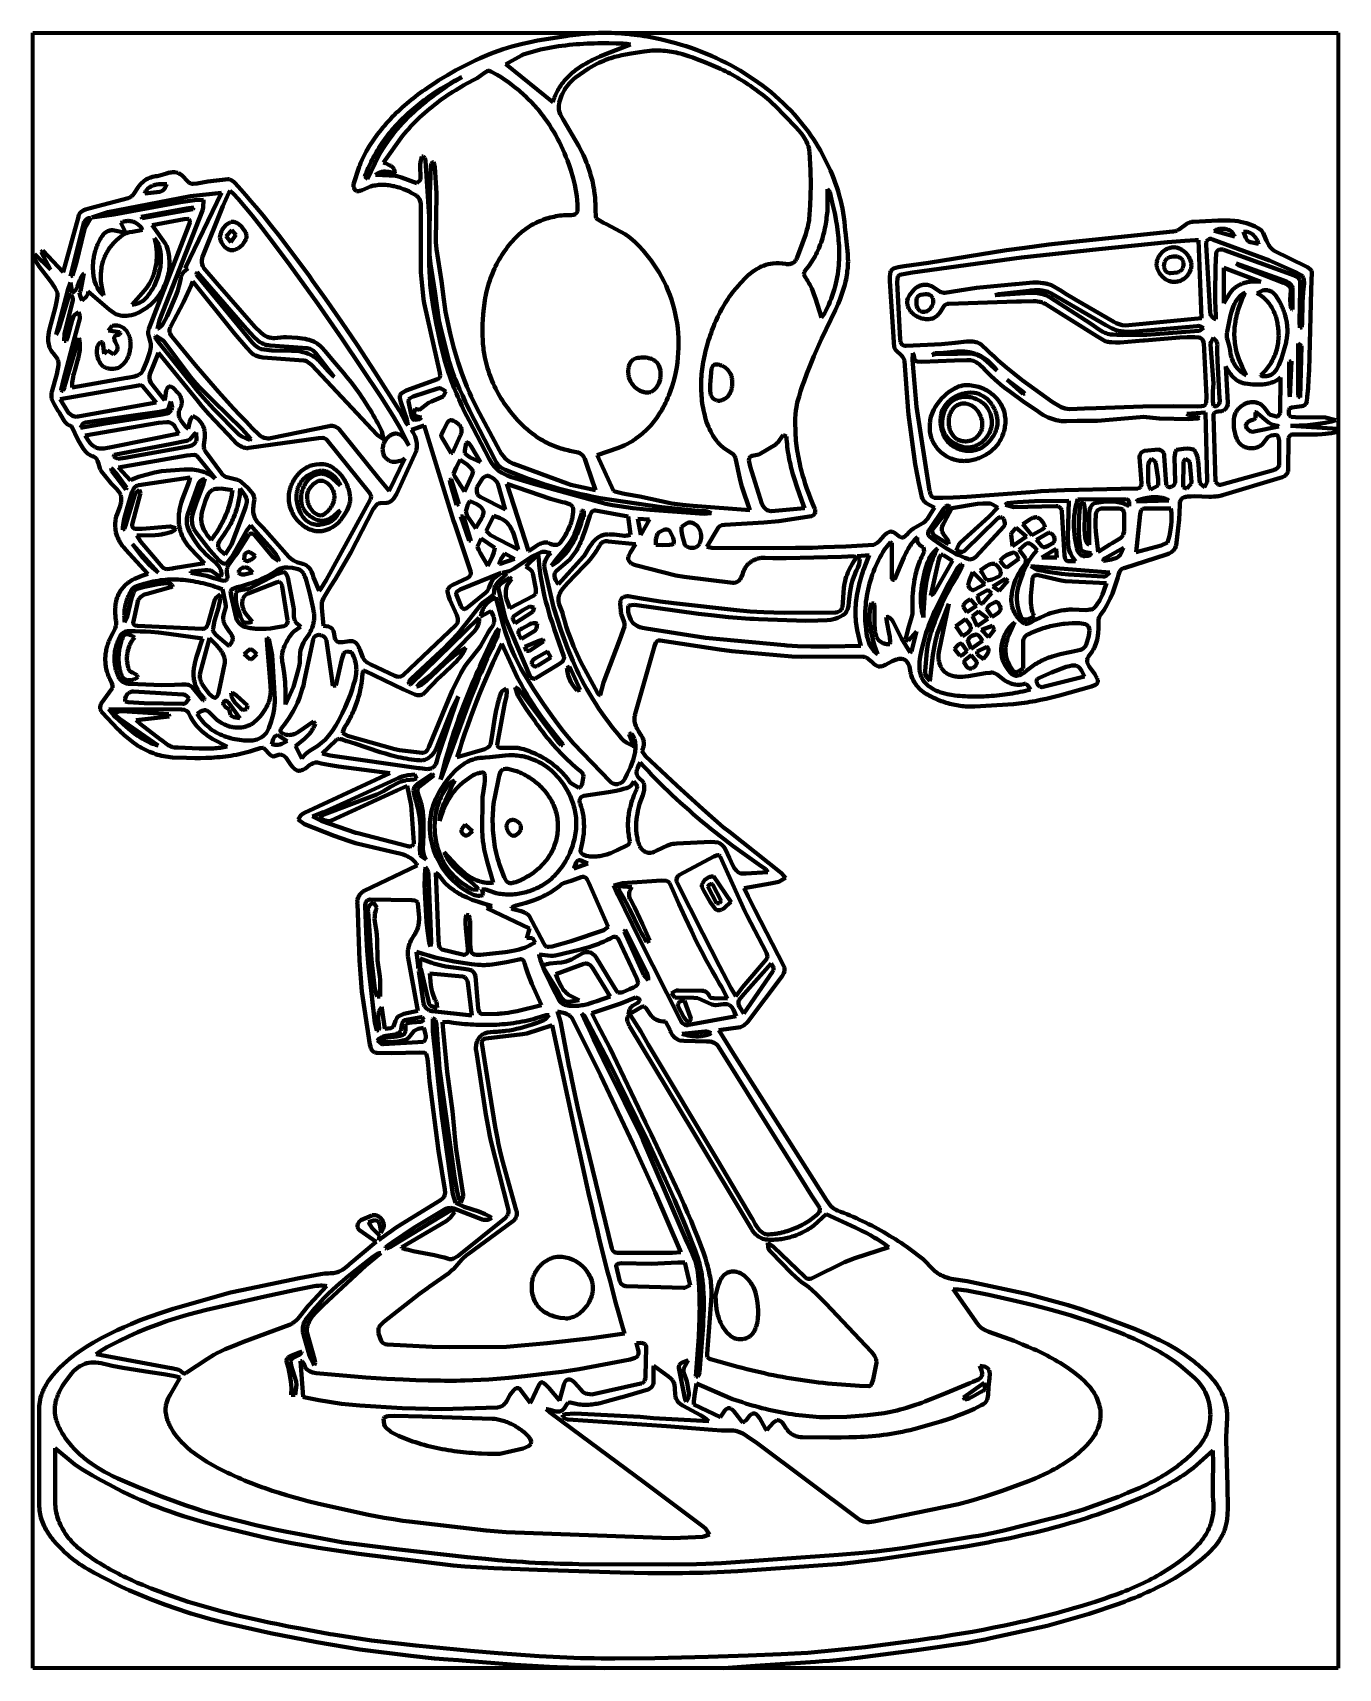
# Model space of a CAD drawing. Header units: millimetres. Extents: x 0 to 14, y 0 to 17.6.
import ezdxf

# ---------------------------------------------------------------- set-up
doc = ezdxf.new("R2010")
doc.units = ezdxf.units.MM
doc.layers.add('color#010506ff', color=7, linetype='CONTINUOUS', lineweight=100)
doc.layers.add('color#ffffffff', color=7, linetype='CONTINUOUS', lineweight=100)

msp = doc.modelspace()

# ---------------------------------------------------------------- linework, layer by layer
at = {"layer": 'color#010506ff'}
for p, q in [((5.051, 17.378), (5.096, 17.393)), ((5.096, 17.393), (5.142, 17.407)), ((5.142, 17.407), (5.187, 17.419)), ((5.187, 17.419), (5.256, 17.437)), ((5.256, 17.437), (5.326, 17.452)), ((5.326, 17.452), (5.419, 17.471)), ((5.419, 17.471), (5.724, 17.519)), ((5.49, 17.382), (5.452, 17.374)), ((5.528, 17.39), (5.49, 17.382)), ((5.566, 17.397), (5.528, 17.39)), ((5.604, 17.404), (5.566, 17.397)), ((5.642, 17.41), (5.604, 17.404)), ((5.68, 17.415), (5.642, 17.41)), ((5.719, 17.42), (5.68, 17.415)), ((5.757, 17.424), (5.719, 17.42)), ((5.724, 17.519), (5.759, 17.524)), ((5.796, 17.428), (5.757, 17.424)), ((5.759, 17.524), (5.794, 17.529)), ((5.794, 17.529), (5.828, 17.534)), ((5.835, 17.431), (5.796, 17.428)), ((5.828, 17.534), (5.863, 17.538)), ((5.873, 17.434), (5.835, 17.431)), ((5.863, 17.538), (5.898, 17.542)), ((5.912, 17.436), (5.873, 17.434)), ((5.898, 17.542), (5.933, 17.545)), ((5.951, 17.438), (5.912, 17.436)), ((5.933, 17.545), (5.968, 17.548)), ((5.99, 17.44), (5.951, 17.438)), ((5.968, 17.548), (6.003, 17.55)), ((6.028, 17.441), (5.99, 17.44)), ((6.003, 17.55), (6.038, 17.551)), ((6.067, 17.442), (6.028, 17.441)), ((6.038, 17.551), (6.073, 17.553)), ((6.106, 17.442), (6.067, 17.442)), ((6.073, 17.553), (6.108, 17.553)), ((6.184, 17.442), (6.106, 17.442)), ((6.108, 17.553), (6.143, 17.554)), ((6.143, 17.554), (6.178, 17.553)), ((6.15, 17.325), (6.416, 17.428)), ((6.178, 17.553), (6.214, 17.553)), ((6.261, 17.44), (6.184, 17.442)), ((6.214, 17.553), (6.249, 17.551)), ((6.249, 17.551), (6.284, 17.55)), ((6.339, 17.438), (6.261, 17.44)), ((6.284, 17.55), (6.319, 17.548)), ((6.319, 17.548), (6.354, 17.545)), ((6.377, 17.436), (6.339, 17.438)), ((6.354, 17.545), (6.389, 17.542)), ((6.416, 17.428), (6.377, 17.436)), ((6.389, 17.542), (6.424, 17.538)), ((6.424, 17.538), (6.458, 17.534)), ((6.458, 17.534), (6.493, 17.53)), ((6.493, 17.53), (6.528, 17.525)), ((6.528, 17.525), (6.563, 17.519)), ((6.563, 17.519), (6.597, 17.514)), ((6.597, 17.514), (6.632, 17.507)), ((6.632, 17.507), (6.666, 17.5)), ((6.666, 17.5), (6.701, 17.493)), ((6.701, 17.493), (6.735, 17.486)), ((6.735, 17.486), (6.791, 17.473)), ((6.791, 17.473), (6.847, 17.459)), ((6.847, 17.459), (6.903, 17.444)), ((6.903, 17.444), (6.959, 17.427)), ((6.959, 17.427), (7.014, 17.41)), ((7.014, 17.41), (7.069, 17.392)), ((7.069, 17.392), (7.124, 17.372)), ((4.613, 17.19), (4.684, 17.226)), ((4.684, 17.226), (4.756, 17.26)), ((4.756, 17.26), (4.804, 17.282)), ((4.804, 17.282), (4.853, 17.303)), ((4.853, 17.303), (4.902, 17.324)), ((4.902, 17.324), (4.951, 17.343)), ((4.951, 17.343), (5.001, 17.361)), ((5.001, 17.361), (5.051, 17.378)), ((5.245, 17.312), (5.079, 17.217)), ((5.079, 17.217), (5.583, 16.811)), ((5.265, 17.321), (5.245, 17.312)), ((5.302, 17.333), (5.265, 17.321)), ((5.34, 17.344), (5.302, 17.333)), ((5.377, 17.355), (5.34, 17.344)), ((5.414, 17.365), (5.377, 17.355)), ((5.452, 17.374), (5.414, 17.365)), ((5.894, 17.2), (5.913, 17.211)), ((5.913, 17.211), (5.932, 17.222)), ((5.932, 17.222), (5.951, 17.233)), ((5.951, 17.233), (5.97, 17.243)), ((6.056, 17.222), (5.966, 17.171)), ((5.97, 17.243), (5.99, 17.253)), ((5.99, 17.253), (6.009, 17.263)), ((6.009, 17.263), (6.049, 17.282)), ((6.049, 17.282), (6.089, 17.3)), ((6.075, 17.231), (6.056, 17.222)), ((6.093, 17.239), (6.075, 17.231)), ((6.089, 17.3), (6.15, 17.325)), ((6.112, 17.248), (6.093, 17.239)), ((6.13, 17.255), (6.112, 17.248)), ((6.149, 17.263), (6.13, 17.255)), ((6.168, 17.27), (6.149, 17.263)), ((6.187, 17.277), (6.168, 17.27)), ((6.207, 17.283), (6.187, 17.277)), ((6.226, 17.289), (6.207, 17.283)), ((6.245, 17.295), (6.226, 17.289)), ((6.285, 17.305), (6.245, 17.295)), ((6.324, 17.314), (6.285, 17.305)), ((6.364, 17.323), (6.324, 17.314)), ((6.424, 17.333), (6.364, 17.323)), ((6.565, 17.354), (6.424, 17.333)), ((6.625, 17.361), (6.565, 17.354)), ((6.649, 17.363), (6.625, 17.361)), ((6.673, 17.364), (6.649, 17.363)), ((6.696, 17.365), (6.673, 17.364)), ((6.72, 17.365), (6.696, 17.365)), ((6.743, 17.364), (6.72, 17.365)), ((6.766, 17.362), (6.743, 17.364)), ((6.789, 17.36), (6.766, 17.362)), ((6.813, 17.358), (6.789, 17.36)), ((6.836, 17.355), (6.813, 17.358)), ((6.859, 17.351), (6.836, 17.355)), ((6.882, 17.347), (6.859, 17.351)), ((6.905, 17.342), (6.882, 17.347)), ((6.927, 17.337), (6.905, 17.342)), ((6.95, 17.331), (6.927, 17.337)), ((6.973, 17.325), (6.95, 17.331)), ((6.995, 17.319), (6.973, 17.325)), ((7.018, 17.312), (6.995, 17.319)), ((7.04, 17.305), (7.018, 17.312)), ((7.085, 17.29), (7.04, 17.305)), ((7.129, 17.273), (7.085, 17.29)), ((7.124, 17.372), (7.178, 17.352)), ((7.216, 17.239), (7.129, 17.273)), ((7.178, 17.352), (7.232, 17.33)), ((7.281, 17.212), (7.216, 17.239)), ((7.232, 17.33), (7.285, 17.307)), ((7.307, 17.201), (7.281, 17.212)), ((7.285, 17.307), (7.338, 17.284)), ((7.338, 17.284), (7.39, 17.259)), ((7.39, 17.259), (7.442, 17.233)), ((7.442, 17.233), (7.493, 17.206)), ((7.493, 17.206), (7.544, 17.178)), ((4.309, 17.012), (4.36, 17.045)), ((4.36, 17.045), (4.451, 17.099)), ((4.451, 17.099), (4.543, 17.152)), ((4.532, 17.041), (4.483, 17.014)), ((4.497, 17.014), (4.534, 17.036)), ((4.582, 17.067), (4.532, 17.041)), ((4.534, 17.036), (4.57, 17.058)), ((4.543, 17.152), (4.613, 17.19)), ((4.57, 17.058), (4.607, 17.08)), ((4.607, 17.08), (4.582, 17.067)), ((4.721, 17.041), (4.69, 17.025)), ((4.751, 17.056), (4.721, 17.041)), ((4.771, 17.067), (4.751, 17.056)), ((4.848, 17.126), (4.771, 17.067)), ((4.868, 17.137), (4.848, 17.126)), ((4.878, 17.142), (4.868, 17.137)), ((4.889, 17.146), (4.878, 17.142)), ((4.9, 17.145), (4.889, 17.146)), ((4.918, 17.141), (4.9, 17.145)), ((4.987, 17.103), (4.918, 17.141)), ((5.028, 17.078), (4.987, 17.103)), ((5.068, 17.051), (5.028, 17.078)), ((5.107, 17.023), (5.068, 17.051)), ((5.696, 17.026), (5.705, 17.038)), ((5.705, 17.038), (5.715, 17.05)), ((5.715, 17.05), (5.725, 17.061)), ((5.725, 17.061), (5.736, 17.072)), ((5.736, 17.072), (5.747, 17.083)), ((5.747, 17.083), (5.757, 17.094)), ((5.757, 17.094), (5.769, 17.105)), ((5.777, 17.03), (5.762, 17.013)), ((5.769, 17.105), (5.78, 17.115)), ((5.793, 17.045), (5.777, 17.03)), ((5.78, 17.115), (5.792, 17.125)), ((5.792, 17.125), (5.803, 17.135)), ((5.81, 17.061), (5.793, 17.045)), ((5.803, 17.135), (5.815, 17.144)), ((5.827, 17.075), (5.81, 17.061)), ((5.815, 17.144), (5.827, 17.154)), ((5.966, 17.171), (5.827, 17.075)), ((5.827, 17.154), (5.84, 17.163)), ((5.84, 17.163), (5.858, 17.175)), ((5.858, 17.175), (5.876, 17.188)), ((5.876, 17.188), (5.894, 17.2)), ((7.333, 17.19), (7.307, 17.201)), ((7.359, 17.179), (7.333, 17.19)), ((7.384, 17.167), (7.359, 17.179)), ((7.41, 17.155), (7.384, 17.167)), ((7.435, 17.142), (7.41, 17.155)), ((7.461, 17.129), (7.435, 17.142)), ((7.486, 17.116), (7.461, 17.129)), ((7.51, 17.103), (7.486, 17.116)), ((7.535, 17.089), (7.51, 17.103)), ((7.56, 17.075), (7.535, 17.089)), ((7.544, 17.178), (7.594, 17.149)), ((7.584, 17.061), (7.56, 17.075)), ((7.608, 17.046), (7.584, 17.061)), ((7.594, 17.149), (7.644, 17.119)), ((7.632, 17.031), (7.608, 17.046)), ((7.656, 17.016), (7.632, 17.031)), ((7.644, 17.119), (7.692, 17.087)), ((7.692, 17.087), (7.74, 17.055)), ((7.74, 17.055), (7.788, 17.022)), ((4.062, 16.835), (4.086, 16.854)), ((4.086, 16.854), (4.11, 16.872)), ((4.11, 16.872), (4.134, 16.891)), ((4.134, 16.891), (4.159, 16.909)), ((4.159, 16.909), (4.183, 16.927)), ((4.183, 16.927), (4.208, 16.944)), ((4.208, 16.944), (4.258, 16.979)), ((4.246, 16.863), (4.223, 16.847)), ((4.292, 16.895), (4.246, 16.863)), ((4.253, 16.842), (4.286, 16.868)), ((4.258, 16.979), (4.309, 17.012)), ((4.286, 16.868), (4.321, 16.894)), ((4.339, 16.927), (4.292, 16.895)), ((4.321, 16.894), (4.355, 16.919)), ((4.386, 16.957), (4.339, 16.927)), ((4.355, 16.919), (4.39, 16.943)), ((4.434, 16.986), (4.386, 16.957)), ((4.39, 16.943), (4.426, 16.967)), ((4.425, 16.865), (4.396, 16.845)), ((4.453, 16.884), (4.425, 16.865)), ((4.426, 16.967), (4.461, 16.991)), ((4.483, 17.014), (4.434, 16.986)), ((4.482, 16.903), (4.453, 16.884)), ((4.461, 16.991), (4.497, 17.014)), ((4.511, 16.922), (4.482, 16.903)), ((4.54, 16.94), (4.511, 16.922)), ((4.57, 16.958), (4.54, 16.94)), ((4.599, 16.975), (4.57, 16.958)), ((4.629, 16.992), (4.599, 16.975)), ((4.659, 17.009), (4.629, 16.992)), ((4.69, 17.025), (4.659, 17.009)), ((5.145, 16.994), (5.107, 17.023)), ((5.183, 16.965), (5.145, 16.994)), ((5.202, 16.949), (5.183, 16.965)), ((5.22, 16.934), (5.202, 16.949)), ((5.238, 16.918), (5.22, 16.934)), ((5.256, 16.902), (5.238, 16.918)), ((5.274, 16.886), (5.256, 16.902)), ((5.292, 16.87), (5.274, 16.886)), ((5.309, 16.853), (5.292, 16.87)), ((5.592, 16.84), (5.597, 16.855)), ((5.597, 16.855), (5.603, 16.869)), ((5.603, 16.869), (5.609, 16.883)), ((5.609, 16.883), (5.615, 16.897)), ((5.615, 16.897), (5.622, 16.911)), ((5.622, 16.911), (5.629, 16.924)), ((5.629, 16.924), (5.636, 16.938)), ((5.636, 16.938), (5.644, 16.951)), ((5.644, 16.951), (5.652, 16.964)), ((5.652, 16.964), (5.66, 16.977)), ((5.66, 16.977), (5.668, 16.989)), ((5.668, 16.86), (5.661, 16.838)), ((5.668, 16.989), (5.677, 17.002)), ((5.676, 16.881), (5.668, 16.86)), ((5.686, 16.901), (5.676, 16.881)), ((5.677, 17.002), (5.686, 17.014)), ((5.686, 17.014), (5.696, 17.026)), ((5.696, 16.921), (5.686, 16.901)), ((5.708, 16.941), (5.696, 16.921)), ((5.72, 16.96), (5.708, 16.941)), ((5.733, 16.978), (5.72, 16.96)), ((5.747, 16.996), (5.733, 16.978)), ((5.762, 17.013), (5.747, 16.996)), ((7.68, 17.001), (7.656, 17.016)), ((7.703, 16.985), (7.68, 17.001)), ((7.726, 16.969), (7.703, 16.985)), ((7.749, 16.952), (7.726, 16.969)), ((7.772, 16.936), (7.749, 16.952)), ((7.794, 16.919), (7.772, 16.936)), ((7.788, 17.022), (7.834, 16.988)), ((7.817, 16.902), (7.794, 16.919)), ((7.839, 16.884), (7.817, 16.902)), ((7.834, 16.988), (7.88, 16.952)), ((7.861, 16.866), (7.839, 16.884)), ((7.883, 16.848), (7.861, 16.866)), ((7.88, 16.952), (7.925, 16.916)), ((7.925, 16.916), (7.969, 16.879)), ((7.969, 16.879), (8.013, 16.84)), ((3.881, 16.672), (3.903, 16.694)), ((3.903, 16.694), (3.925, 16.715)), ((3.925, 16.715), (3.947, 16.735)), ((3.947, 16.735), (3.97, 16.756)), ((3.97, 16.756), (3.992, 16.776)), ((3.992, 16.776), (4.015, 16.796)), ((4.027, 16.687), (4.006, 16.668)), ((4.015, 16.796), (4.039, 16.815)), ((4.048, 16.706), (4.027, 16.687)), ((4.039, 16.815), (4.062, 16.835)), ((4.069, 16.725), (4.048, 16.706)), ((4.059, 16.675), (4.09, 16.704)), ((4.09, 16.743), (4.069, 16.725)), ((4.112, 16.761), (4.09, 16.743)), ((4.09, 16.704), (4.121, 16.733)), ((4.134, 16.779), (4.112, 16.761)), ((4.121, 16.733), (4.154, 16.761)), ((4.156, 16.796), (4.134, 16.779)), ((4.154, 16.761), (4.186, 16.788)), ((4.178, 16.813), (4.156, 16.796)), ((4.2, 16.83), (4.178, 16.813)), ((4.208, 16.695), (4.182, 16.672)), ((4.186, 16.788), (4.219, 16.815)), ((4.223, 16.847), (4.2, 16.83)), ((4.234, 16.717), (4.208, 16.695)), ((4.219, 16.815), (4.253, 16.842)), ((4.26, 16.74), (4.234, 16.717)), ((4.287, 16.761), (4.26, 16.74)), ((4.314, 16.783), (4.287, 16.761)), ((4.341, 16.804), (4.314, 16.783)), ((4.368, 16.825), (4.341, 16.804)), ((4.396, 16.845), (4.368, 16.825)), ((5.326, 16.836), (5.309, 16.853)), ((5.343, 16.819), (5.326, 16.836)), ((5.36, 16.802), (5.343, 16.819)), ((5.376, 16.784), (5.36, 16.802)), ((5.392, 16.767), (5.376, 16.784)), ((5.408, 16.749), (5.392, 16.767)), ((5.424, 16.73), (5.408, 16.749)), ((5.439, 16.712), (5.424, 16.73)), ((5.454, 16.693), (5.439, 16.712)), ((5.469, 16.674), (5.454, 16.693)), ((5.583, 16.811), (5.587, 16.826)), ((5.587, 16.826), (5.592, 16.84)), ((5.652, 16.805), (5.646, 16.762)), ((5.646, 16.762), (5.648, 16.726)), ((5.648, 16.726), (5.654, 16.701)), ((5.655, 16.817), (5.652, 16.805)), ((5.654, 16.701), (5.663, 16.681)), ((5.658, 16.827), (5.655, 16.817)), ((5.661, 16.838), (5.658, 16.827)), ((5.663, 16.681), (5.695, 16.625)), ((7.904, 16.83), (7.883, 16.848)), ((7.925, 16.811), (7.904, 16.83)), ((7.946, 16.792), (7.925, 16.811)), ((7.967, 16.773), (7.946, 16.792)), ((8.192, 16.54), (7.967, 16.773)), ((8.013, 16.84), (8.055, 16.801)), ((8.055, 16.801), (8.096, 16.76)), ((8.096, 16.76), (8.137, 16.719)), ((8.137, 16.719), (8.176, 16.676)), ((3.721, 16.49), (3.739, 16.514)), ((3.739, 16.514), (3.759, 16.538)), ((3.759, 16.538), (3.778, 16.561)), ((3.778, 16.561), (3.798, 16.584)), ((3.798, 16.584), (3.818, 16.607)), ((3.818, 16.607), (3.839, 16.629)), ((3.839, 16.629), (3.86, 16.651)), ((3.863, 16.519), (3.847, 16.5)), ((3.86, 16.651), (3.881, 16.672)), ((3.879, 16.538), (3.863, 16.519)), ((3.895, 16.556), (3.879, 16.538)), ((3.885, 16.487), (3.913, 16.52)), ((3.912, 16.574), (3.895, 16.556)), ((3.929, 16.592), (3.912, 16.574)), ((3.913, 16.52), (3.941, 16.552)), ((3.946, 16.61), (3.929, 16.592)), ((3.941, 16.552), (3.969, 16.583)), ((3.966, 16.63), (3.946, 16.61)), ((3.986, 16.649), (3.966, 16.63)), ((3.969, 16.583), (3.999, 16.614)), ((4.006, 16.668), (3.986, 16.649)), ((3.999, 16.614), (4.028, 16.645)), ((4.036, 16.525), (4.013, 16.5)), ((4.028, 16.645), (4.059, 16.675)), ((4.059, 16.551), (4.036, 16.525)), ((4.083, 16.576), (4.059, 16.551)), ((4.107, 16.6), (4.083, 16.576)), ((4.132, 16.624), (4.107, 16.6)), ((4.157, 16.648), (4.132, 16.624)), ((4.182, 16.672), (4.157, 16.648)), ((5.484, 16.655), (5.469, 16.674)), ((5.498, 16.636), (5.484, 16.655)), ((5.523, 16.601), (5.498, 16.636)), ((5.547, 16.565), (5.523, 16.601)), ((5.57, 16.529), (5.547, 16.565)), ((5.592, 16.493), (5.57, 16.529)), ((5.695, 16.625), (5.863, 16.337)), ((8.176, 16.676), (8.208, 16.64)), ((8.247, 16.476), (8.192, 16.54)), ((8.208, 16.64), (8.238, 16.604)), ((8.238, 16.604), (8.268, 16.567)), ((8.268, 16.567), (8.297, 16.529)), ((8.297, 16.529), (8.326, 16.49)), ((3.58, 16.281), (3.616, 16.34)), ((3.616, 16.34), (3.702, 16.466)), ((3.702, 16.466), (3.721, 16.49)), ((3.73, 16.342), (3.717, 16.321)), ((3.744, 16.363), (3.73, 16.342)), ((3.758, 16.383), (3.744, 16.363)), ((3.772, 16.403), (3.758, 16.383)), ((3.76, 16.315), (3.784, 16.35)), ((3.968, 16.447), (3.765, 16.164)), ((3.786, 16.423), (3.772, 16.403)), ((3.784, 16.35), (3.808, 16.385)), ((3.801, 16.443), (3.786, 16.423)), ((3.816, 16.462), (3.801, 16.443)), ((3.808, 16.385), (3.833, 16.42)), ((3.831, 16.481), (3.816, 16.462)), ((3.847, 16.5), (3.831, 16.481)), ((3.833, 16.42), (3.859, 16.454)), ((3.859, 16.454), (3.885, 16.487)), ((3.99, 16.474), (3.968, 16.447)), ((4.013, 16.5), (3.99, 16.474)), ((5.614, 16.455), (5.592, 16.493)), ((5.634, 16.418), (5.614, 16.455)), ((5.654, 16.379), (5.634, 16.418)), ((5.673, 16.341), (5.654, 16.379)), ((5.691, 16.302), (5.673, 16.341)), ((5.863, 16.337), (5.892, 16.281)), ((8.273, 16.442), (8.247, 16.476)), ((8.284, 16.424), (8.273, 16.442)), ((8.295, 16.406), (8.284, 16.424)), ((8.305, 16.387), (8.295, 16.406)), ((8.314, 16.368), (8.305, 16.387)), ((8.318, 16.359), (8.314, 16.368)), ((8.322, 16.349), (8.318, 16.359)), ((8.325, 16.339), (8.322, 16.349)), ((8.328, 16.329), (8.325, 16.339)), ((8.326, 16.49), (8.353, 16.451)), ((8.331, 16.319), (8.328, 16.329)), ((8.353, 16.451), (8.38, 16.412)), ((8.38, 16.412), (8.406, 16.372)), ((8.406, 16.372), (8.431, 16.331)), ((8.431, 16.331), (8.455, 16.29)), ((3.51, 16.13), (3.52, 16.156)), ((3.52, 16.156), (3.536, 16.194)), ((3.536, 16.194), (3.554, 16.232)), ((3.554, 16.232), (3.58, 16.281)), ((3.594, 15.986), (3.716, 16.242)), ((3.633, 16.171), (3.622, 16.149)), ((3.644, 16.193), (3.633, 16.171)), ((3.655, 16.215), (3.644, 16.193)), ((3.667, 16.237), (3.655, 16.215)), ((3.679, 16.258), (3.667, 16.237)), ((3.691, 16.279), (3.679, 16.258)), ((3.704, 16.3), (3.691, 16.279)), ((3.717, 16.321), (3.704, 16.3)), ((3.716, 16.242), (3.737, 16.278)), ((3.737, 16.278), (3.76, 16.315)), ((3.765, 16.164), (3.788, 16.155)), ((3.788, 16.155), (3.835, 16.132)), ((4.16, 16.137), (4.164, 16.17)), ((4.164, 16.17), (4.168, 16.194)), ((4.168, 16.194), (4.172, 16.21)), ((4.172, 16.21), (4.178, 16.226)), ((4.178, 16.226), (4.18, 16.227)), ((4.18, 16.227), (4.183, 16.227)), ((4.183, 16.227), (4.187, 16.228)), ((4.187, 16.228), (4.192, 16.227)), ((4.192, 16.227), (4.196, 16.225)), ((4.196, 16.225), (4.201, 16.221)), ((4.201, 16.221), (4.208, 16.212)), ((4.208, 16.212), (4.217, 16.182)), ((4.217, 16.182), (4.254, 15.584)), ((4.272, 16.119), (4.282, 16.152)), ((4.282, 16.152), (4.289, 16.162)), ((4.289, 16.162), (4.296, 16.166)), ((4.296, 16.166), (4.303, 16.167)), ((4.303, 16.167), (4.31, 16.145)), ((5.708, 16.262), (5.691, 16.302)), ((5.724, 16.223), (5.708, 16.262)), ((5.74, 16.183), (5.724, 16.223)), ((5.761, 16.122), (5.74, 16.183)), ((5.892, 16.281), (5.911, 16.24)), ((5.911, 16.24), (5.929, 16.199)), ((5.929, 16.199), (5.946, 16.158)), ((5.946, 16.158), (5.954, 16.137)), ((8.333, 16.308), (8.331, 16.319)), ((8.335, 16.298), (8.333, 16.308)), ((8.336, 16.287), (8.335, 16.298)), ((8.338, 16.277), (8.336, 16.287)), ((8.348, 16.078), (8.338, 16.277)), ((8.455, 16.29), (8.478, 16.248)), ((8.478, 16.248), (8.5, 16.206)), ((8.5, 16.206), (8.522, 16.163)), ((8.522, 16.163), (8.542, 16.12)), ((1.208, 15.973), (1.223, 15.982)), ((1.223, 15.982), (1.238, 15.99)), ((1.238, 15.99), (1.253, 15.997)), ((1.253, 15.997), (1.269, 16.003)), ((1.269, 16.003), (1.285, 16.008)), ((1.285, 16.008), (1.302, 16.012)), ((1.302, 16.012), (1.318, 16.015)), ((1.318, 16.015), (1.335, 16.017)), ((1.335, 16.017), (1.35, 16.019)), ((1.35, 16.019), (1.364, 16.022)), ((1.364, 16.022), (1.435, 16.044)), ((1.435, 16.044), (1.47, 16.054)), ((1.47, 16.054), (1.485, 16.056)), ((1.485, 16.056), (1.499, 16.058)), ((1.499, 16.058), (1.506, 16.058)), ((1.506, 16.058), (1.514, 16.058)), ((1.514, 16.058), (1.521, 16.058)), ((1.521, 16.058), (1.529, 16.057)), ((1.529, 16.057), (1.536, 16.056)), ((1.536, 16.056), (1.544, 16.054)), ((1.544, 16.054), (1.549, 16.053)), ((1.549, 16.053), (1.56, 16.05)), ((1.56, 16.05), (1.57, 16.046)), ((1.57, 16.046), (1.58, 16.041)), ((1.58, 16.041), (1.589, 16.035)), ((1.589, 16.035), (1.606, 16.022)), ((1.606, 16.022), (1.666, 15.957)), ((1.879, 15.96), (2.099, 15.984)), ((2.099, 15.984), (2.105, 15.983)), ((2.105, 15.983), (2.111, 15.982)), ((2.111, 15.982), (2.117, 15.98)), ((2.117, 15.98), (2.123, 15.977)), ((2.123, 15.977), (2.128, 15.975)), ((3.445, 15.931), (3.505, 16.117)), ((3.505, 16.117), (3.51, 16.13)), ((3.573, 16.036), (3.565, 16.013)), ((3.565, 16.013), (3.594, 15.986)), ((3.582, 16.059), (3.573, 16.036)), ((3.592, 16.082), (3.582, 16.059)), ((3.601, 16.104), (3.592, 16.082)), ((3.612, 16.127), (3.601, 16.104)), ((3.622, 16.149), (3.612, 16.127)), ((3.687, 16.036), (3.681, 16.031)), ((3.681, 16.031), (3.688, 16.03)), ((3.693, 16.04), (3.687, 16.036)), ((3.688, 16.03), (3.895, 16.019)), ((3.7, 16.044), (3.693, 16.04)), ((3.706, 16.048), (3.7, 16.044)), ((3.713, 16.051), (3.706, 16.048)), ((3.719, 16.054), (3.713, 16.051)), ((3.726, 16.057), (3.719, 16.054)), ((3.733, 16.059), (3.726, 16.057)), ((3.74, 16.061), (3.733, 16.059)), ((3.747, 16.062), (3.74, 16.061)), ((3.754, 16.063), (3.747, 16.062)), ((3.769, 16.065), (3.754, 16.063)), ((3.784, 16.065), (3.769, 16.065)), ((3.798, 16.064), (3.784, 16.065)), ((3.821, 16.062), (3.798, 16.064)), ((3.857, 16.054), (3.821, 16.062)), ((3.835, 16.132), (3.846, 16.126)), ((3.846, 16.126), (3.856, 16.118)), ((3.856, 16.118), (3.861, 16.114)), ((3.885, 16.045), (3.857, 16.054)), ((3.861, 16.114), (3.865, 16.11)), ((3.865, 16.11), (3.869, 16.105)), ((3.869, 16.105), (3.873, 16.101)), ((3.873, 16.101), (3.876, 16.096)), ((3.876, 16.096), (3.879, 16.091)), ((3.879, 16.091), (3.881, 16.085)), ((3.881, 16.085), (3.883, 16.079)), ((3.883, 16.079), (3.885, 16.073)), ((3.885, 16.073), (3.886, 16.067)), ((3.886, 16.053), (3.885, 16.045)), ((3.886, 16.067), (3.886, 16.06)), ((3.886, 16.06), (3.886, 16.053)), ((3.895, 16.019), (3.911, 16.015)), ((3.911, 16.015), (3.959, 16.002)), ((3.959, 16.002), (4.124, 15.942)), ((4.158, 15.973), (4.161, 15.981)), ((4.161, 15.987), (4.16, 16.137)), ((4.161, 15.981), (4.161, 15.987)), ((4.261, 15.819), (4.272, 16.119)), ((4.31, 16.145), (4.316, 16.115)), ((4.316, 16.115), (4.328, 15.946)), ((5.775, 16.081), (5.761, 16.122)), ((5.801, 15.994), (5.775, 16.081)), ((5.819, 15.921), (5.801, 15.994)), ((5.954, 16.137), (5.962, 16.115)), ((5.962, 16.115), (5.969, 16.094)), ((5.969, 16.094), (5.976, 16.073)), ((5.976, 16.073), (5.983, 16.051)), ((5.983, 16.051), (5.989, 16.03)), ((5.989, 16.03), (5.996, 16.008)), ((5.996, 16.008), (6.001, 15.987)), ((6.001, 15.987), (6.007, 15.965)), ((8.351, 15.928), (8.348, 16.078)), ((8.542, 16.12), (8.562, 16.076)), ((8.562, 16.076), (8.58, 16.032)), ((8.58, 16.032), (8.598, 15.988)), ((8.598, 15.988), (8.614, 15.943)), ((1.055, 15.796), (1.064, 15.802)), ((1.064, 15.802), (1.076, 15.813)), ((1.076, 15.813), (1.087, 15.826)), ((1.087, 15.826), (1.131, 15.896)), ((1.131, 15.896), (1.136, 15.904)), ((1.136, 15.904), (1.146, 15.917)), ((1.146, 15.917), (1.157, 15.93)), ((1.157, 15.93), (1.169, 15.942)), ((1.169, 15.942), (1.181, 15.953)), ((1.181, 15.953), (1.195, 15.964)), ((1.195, 15.964), (1.208, 15.973)), ((1.203, 15.829), (1.364, 15.849)), ((1.207, 15.839), (1.203, 15.829)), ((1.211, 15.848), (1.207, 15.839)), ((1.216, 15.857), (1.211, 15.848)), ((1.221, 15.865), (1.216, 15.857)), ((1.227, 15.872), (1.221, 15.865)), ((1.233, 15.879), (1.227, 15.872)), ((1.239, 15.886), (1.233, 15.879)), ((1.246, 15.892), (1.239, 15.886)), ((1.254, 15.897), (1.246, 15.892)), ((1.262, 15.902), (1.254, 15.897)), ((1.27, 15.906), (1.262, 15.902)), ((1.278, 15.91), (1.27, 15.906)), ((1.287, 15.914), (1.278, 15.91)), ((1.296, 15.917), (1.287, 15.914)), ((1.305, 15.92), (1.296, 15.917)), ((1.314, 15.922), (1.305, 15.92)), ((1.324, 15.925), (1.314, 15.922)), ((1.333, 15.926), (1.324, 15.925)), ((1.353, 15.929), (1.333, 15.926)), ((1.372, 15.931), (1.353, 15.929)), ((1.364, 15.849), (1.368, 15.849)), ((1.368, 15.849), (1.376, 15.851)), ((1.392, 15.931), (1.372, 15.931)), ((1.376, 15.851), (1.383, 15.854)), ((1.383, 15.854), (1.39, 15.858)), ((1.39, 15.858), (1.4, 15.865)), ((1.42, 15.931), (1.392, 15.931)), ((1.4, 15.865), (1.408, 15.873)), ((1.408, 15.873), (1.42, 15.889)), ((1.439, 15.929), (1.42, 15.931)), ((1.42, 15.889), (1.439, 15.929)), ((1.635, 15.03), (2.025, 15.837)), ((1.666, 15.957), (1.671, 15.952)), ((1.671, 15.952), (1.68, 15.945)), ((1.68, 15.945), (1.689, 15.94)), ((1.689, 15.94), (1.703, 15.935)), ((2.025, 15.837), (1.694, 15.8)), ((1.703, 15.935), (1.721, 15.933)), ((1.721, 15.933), (1.765, 15.937)), ((1.765, 15.937), (1.879, 15.96)), ((2.105, 15.837), (2.04, 15.693)), ((2.119, 15.858), (2.105, 15.837)), ((2.156, 15.825), (2.119, 15.858)), ((2.128, 15.975), (2.139, 15.969)), ((2.139, 15.969), (2.149, 15.962)), ((2.149, 15.962), (2.158, 15.955)), ((2.207, 15.773), (2.156, 15.825)), ((2.158, 15.955), (2.172, 15.942)), ((2.172, 15.942), (2.233, 15.872)), ((2.233, 15.872), (2.288, 15.811)), ((2.288, 15.811), (2.342, 15.749)), ((3.443, 15.918), (3.445, 15.931)), ((3.445, 15.901), (3.443, 15.918)), ((3.449, 15.888), (3.445, 15.901)), ((3.455, 15.875), (3.449, 15.888)), ((3.461, 15.867), (3.455, 15.875)), ((3.465, 15.863), (3.461, 15.867)), ((3.471, 15.859), (3.465, 15.863)), ((3.477, 15.856), (3.471, 15.859)), ((3.483, 15.854), (3.477, 15.856)), ((3.487, 15.854), (3.483, 15.854)), ((3.5, 15.856), (3.487, 15.854)), ((3.512, 15.859), (3.5, 15.856)), ((3.537, 15.867), (3.512, 15.859)), ((3.627, 15.905), (3.537, 15.867)), ((3.646, 15.911), (3.627, 15.905)), ((3.658, 15.914), (3.646, 15.911)), ((3.665, 15.915), (3.658, 15.914)), ((3.681, 15.917), (3.665, 15.915)), ((3.697, 15.919), (3.681, 15.917)), ((3.712, 15.921), (3.697, 15.919)), ((3.728, 15.922), (3.712, 15.921)), ((3.744, 15.923), (3.728, 15.922)), ((3.76, 15.923), (3.744, 15.923)), ((3.776, 15.922), (3.76, 15.923)), ((3.792, 15.921), (3.776, 15.922)), ((3.808, 15.92), (3.792, 15.921)), ((3.823, 15.918), (3.808, 15.92)), ((3.839, 15.916), (3.823, 15.918)), ((3.855, 15.913), (3.839, 15.916)), ((3.87, 15.91), (3.855, 15.913)), ((3.886, 15.907), (3.87, 15.91)), ((3.901, 15.903), (3.886, 15.907)), ((3.917, 15.898), (3.901, 15.903)), ((3.932, 15.894), (3.917, 15.898)), ((3.947, 15.889), (3.932, 15.894)), ((3.962, 15.884), (3.947, 15.889)), ((3.977, 15.878), (3.962, 15.884)), ((3.992, 15.872), (3.977, 15.878)), ((4.007, 15.866), (3.992, 15.872)), ((4.036, 15.853), (4.007, 15.866)), ((4.064, 15.838), (4.036, 15.853)), ((4.092, 15.823), (4.064, 15.838)), ((4.106, 15.815), (4.092, 15.823)), ((4.114, 15.81), (4.106, 15.815)), ((4.122, 15.804), (4.114, 15.81)), ((4.133, 15.794), (4.122, 15.804)), ((4.124, 15.942), (4.127, 15.945)), ((4.127, 15.945), (4.158, 15.973)), ((4.259, 15.249), (4.261, 15.819)), ((4.328, 15.946), (4.333, 15.835)), ((4.333, 15.835), (4.328, 15.306)), ((5.83, 15.862), (5.819, 15.921)), ((5.839, 15.802), (5.83, 15.862)), ((5.844, 15.757), (5.839, 15.802)), ((6.007, 15.965), (6.012, 15.943)), ((6.012, 15.943), (6.017, 15.921)), ((6.017, 15.921), (6.021, 15.899)), ((6.021, 15.899), (6.025, 15.877)), ((6.025, 15.877), (6.028, 15.855)), ((6.028, 15.855), (6.031, 15.833)), ((6.031, 15.833), (6.034, 15.81)), ((6.034, 15.81), (6.036, 15.788)), ((8.345, 15.704), (8.349, 15.804)), ((8.349, 15.804), (8.351, 15.928)), ((8.531, 15.819), (8.53, 15.64)), ((8.532, 15.876), (8.531, 15.819)), ((8.555, 15.848), (8.532, 15.876)), ((8.583, 15.733), (8.555, 15.848)), ((8.614, 15.943), (8.63, 15.898)), ((8.63, 15.898), (8.644, 15.853)), ((8.644, 15.853), (8.658, 15.807)), ((8.658, 15.807), (8.67, 15.761)), ((0.504, 15.614), (0.517, 15.629)), ((0.517, 15.629), (0.532, 15.641)), ((0.532, 15.641), (0.549, 15.651)), ((0.549, 15.651), (0.567, 15.657)), ((0.567, 15.657), (0.615, 15.671)), ((0.615, 15.671), (1.024, 15.781)), ((0.808, 15.628), (0.635, 15.572)), ((1.694, 15.8), (0.808, 15.628)), ((0.872, 15.604), (1.585, 15.736)), ((1.024, 15.781), (1.03, 15.783)), ((1.03, 15.783), (1.035, 15.785)), ((1.035, 15.785), (1.046, 15.79)), ((1.046, 15.79), (1.055, 15.796)), ((1.652, 15.67), (1.164, 15.579)), ((1.175, 15.564), (1.717, 15.663)), ((1.822, 15.649), (1.362, 14.47)), ((1.585, 15.736), (1.735, 15.758)), ((1.731, 15.678), (1.652, 15.67)), ((1.717, 15.663), (1.731, 15.678)), ((1.735, 15.758), (1.833, 15.761)), ((1.831, 15.679), (1.822, 15.649)), ((2.04, 15.693), (1.823, 15.15)), ((1.833, 15.761), (1.831, 15.679)), ((2.357, 15.594), (2.207, 15.773)), ((2.342, 15.749), (2.395, 15.687)), ((2.395, 15.687), (2.473, 15.593)), ((4.142, 15.782), (4.133, 15.794)), ((4.15, 15.77), (4.142, 15.782)), ((4.156, 15.757), (4.15, 15.77)), ((4.162, 15.738), (4.156, 15.757)), ((4.165, 15.719), (4.162, 15.738)), ((4.166, 15.699), (4.165, 15.719)), ((4.166, 15.694), (4.166, 15.699)), ((4.167, 14.986), (4.166, 15.694)), ((5.837, 15.619), (5.841, 15.625)), ((5.841, 15.625), (5.843, 15.628)), ((5.843, 15.628), (5.845, 15.631)), ((5.847, 15.712), (5.844, 15.757)), ((5.845, 15.631), (5.846, 15.635)), ((5.846, 15.635), (5.847, 15.639)), ((5.848, 15.667), (5.847, 15.712)), ((5.847, 15.639), (5.848, 15.643)), ((5.848, 15.652), (5.848, 15.667)), ((5.848, 15.647), (5.848, 15.652)), ((5.848, 15.643), (5.848, 15.647)), ((6.036, 15.788), (6.038, 15.766)), ((6.038, 15.766), (6.039, 15.743)), ((6.039, 15.743), (6.04, 15.721)), ((6.04, 15.721), (6.04, 15.698)), ((6.04, 15.698), (6.04, 15.676)), ((6.04, 15.676), (6.04, 15.653)), ((6.04, 15.653), (6.043, 15.582)), ((8.339, 15.605), (8.345, 15.704)), ((8.53, 15.64), (8.525, 15.595)), ((8.596, 15.675), (8.583, 15.733)), ((8.609, 15.617), (8.596, 15.675)), ((8.67, 15.761), (8.681, 15.714)), ((8.681, 15.714), (8.691, 15.668)), ((8.691, 15.668), (8.699, 15.621)), ((0.327, 14.986), (0.49, 15.581)), ((0.549, 15.515), (0.405, 14.944)), ((0.49, 15.581), (0.491, 15.585)), ((0.491, 15.585), (0.496, 15.6)), ((0.496, 15.6), (0.504, 15.614)), ((0.553, 15.525), (0.549, 15.515)), ((0.552, 15.433), (0.56, 15.458)), ((0.558, 15.534), (0.553, 15.525)), ((0.566, 15.545), (0.558, 15.534)), ((0.56, 15.458), (0.624, 15.569)), ((0.579, 15.555), (0.566, 15.545)), ((0.597, 15.564), (0.579, 15.555)), ((0.624, 15.569), (0.597, 15.564)), ((0.635, 15.572), (0.872, 15.604)), ((0.955, 15.52), (0.946, 15.516)), ((0.946, 15.516), (1, 15.407)), ((0.964, 15.524), (0.955, 15.52)), ((0.973, 15.527), (0.964, 15.524)), ((0.982, 15.53), (0.973, 15.527)), ((0.992, 15.532), (0.982, 15.53)), ((1.001, 15.533), (0.992, 15.532)), ((1.01, 15.534), (1.001, 15.533)), ((1.02, 15.535), (1.01, 15.534)), ((1.029, 15.535), (1.02, 15.535)), ((1.038, 15.534), (1.029, 15.535)), ((1.047, 15.533), (1.038, 15.534)), ((1.057, 15.532), (1.047, 15.533)), ((1.066, 15.529), (1.057, 15.532)), ((1.075, 15.527), (1.066, 15.529)), ((1.083, 15.524), (1.075, 15.527)), ((1.092, 15.521), (1.083, 15.524)), ((1.101, 15.517), (1.092, 15.521)), ((1.109, 15.512), (1.101, 15.517)), ((1.117, 15.508), (1.109, 15.512)), ((1.125, 15.502), (1.117, 15.508)), ((1.132, 15.497), (1.125, 15.502)), ((1.14, 15.491), (1.132, 15.497)), ((1.146, 15.484), (1.14, 15.491)), ((1.153, 15.478), (1.146, 15.484)), ((1.159, 15.471), (1.153, 15.478)), ((1.165, 15.463), (1.159, 15.471)), ((1.164, 15.579), (1.175, 15.564)), ((1.171, 15.455), (1.165, 15.463)), ((1.176, 15.447), (1.171, 15.455)), ((1.248, 14.376), (1.672, 15.479)), ((1.624, 15.555), (1.282, 15.489)), ((1.282, 15.489), (1.416, 15.304)), ((1.663, 15.558), (1.624, 15.555)), ((1.672, 15.556), (1.663, 15.558)), ((1.678, 15.553), (1.672, 15.556)), ((1.672, 15.479), (1.685, 15.517)), ((1.681, 15.55), (1.678, 15.553)), ((1.683, 15.546), (1.681, 15.55)), ((1.685, 15.541), (1.683, 15.546)), ((1.685, 15.517), (1.685, 15.541)), ((2.034, 15.439), (2.041, 15.451)), ((2.041, 15.451), (2.049, 15.462)), ((2.049, 15.462), (2.058, 15.473)), ((2.058, 15.473), (2.067, 15.483)), ((2.067, 15.483), (2.077, 15.492)), ((2.077, 15.492), (2.088, 15.501)), ((2.088, 15.501), (2.099, 15.508)), ((2.099, 15.508), (2.111, 15.515)), ((2.111, 15.515), (2.117, 15.518)), ((2.117, 15.518), (2.122, 15.52)), ((2.122, 15.52), (2.127, 15.522)), ((2.127, 15.522), (2.131, 15.524)), ((2.131, 15.524), (2.136, 15.525)), ((2.136, 15.525), (2.141, 15.526)), ((2.141, 15.526), (2.145, 15.526)), ((2.145, 15.526), (2.15, 15.526)), ((2.15, 15.526), (2.159, 15.525)), ((2.159, 15.525), (2.168, 15.523)), ((2.168, 15.523), (2.177, 15.52)), ((2.177, 15.52), (2.19, 15.514)), ((2.19, 15.514), (2.211, 15.5)), ((2.211, 15.5), (2.24, 15.475)), ((2.24, 15.475), (2.267, 15.441)), ((2.461, 15.461), (2.357, 15.594)), ((2.597, 15.282), (2.461, 15.461)), ((2.473, 15.593), (2.55, 15.497)), ((2.55, 15.497), (2.651, 15.369)), ((4.254, 15.584), (4.255, 15.442)), ((5.288, 15.446), (5.305, 15.459)), ((5.305, 15.459), (5.323, 15.47)), ((5.323, 15.47), (5.341, 15.481)), ((5.341, 15.481), (5.359, 15.492)), ((5.359, 15.492), (5.377, 15.502)), ((5.377, 15.502), (5.396, 15.512)), ((5.396, 15.512), (5.415, 15.521)), ((5.415, 15.521), (5.434, 15.53)), ((5.434, 15.53), (5.454, 15.538)), ((5.454, 15.538), (5.474, 15.546)), ((5.474, 15.546), (5.494, 15.553)), ((5.494, 15.553), (5.514, 15.56)), ((5.514, 15.56), (5.534, 15.566)), ((5.534, 15.566), (5.554, 15.572)), ((5.554, 15.572), (5.575, 15.577)), ((5.575, 15.577), (5.596, 15.581)), ((5.596, 15.581), (5.616, 15.585)), ((5.616, 15.585), (5.637, 15.589)), ((5.637, 15.589), (5.658, 15.592)), ((5.658, 15.592), (5.679, 15.594)), ((5.679, 15.594), (5.7, 15.596)), ((5.7, 15.596), (5.722, 15.597)), ((5.722, 15.597), (5.743, 15.598)), ((5.743, 15.598), (5.764, 15.598)), ((5.764, 15.598), (5.784, 15.597)), ((5.784, 15.597), (5.803, 15.6)), ((5.803, 15.6), (5.815, 15.604)), ((5.815, 15.604), (5.825, 15.609)), ((5.825, 15.609), (5.831, 15.614)), ((5.831, 15.614), (5.837, 15.619)), ((6.043, 15.582), (6.049, 15.566)), ((6.049, 15.566), (6.055, 15.557)), ((6.055, 15.557), (6.126, 15.516)), ((6.126, 15.516), (6.16, 15.502)), ((6.16, 15.502), (6.361, 15.392)), ((8.311, 15.438), (8.319, 15.467)), ((8.319, 15.467), (8.325, 15.496)), ((8.325, 15.496), (8.331, 15.526)), ((8.331, 15.526), (8.333, 15.54)), ((8.333, 15.54), (8.335, 15.555)), ((8.335, 15.555), (8.339, 15.605)), ((8.504, 15.459), (8.499, 15.436)), ((8.508, 15.481), (8.504, 15.459)), ((8.512, 15.504), (8.508, 15.481)), ((8.516, 15.526), (8.512, 15.504)), ((8.519, 15.549), (8.516, 15.526)), ((8.522, 15.572), (8.519, 15.549)), ((8.525, 15.595), (8.522, 15.572)), ((8.62, 15.559), (8.609, 15.617)), ((8.625, 15.53), (8.62, 15.559)), ((8.63, 15.5), (8.625, 15.53)), ((8.634, 15.471), (8.63, 15.5)), ((8.638, 15.442), (8.634, 15.471)), ((8.699, 15.621), (8.707, 15.574)), ((8.707, 15.574), (8.713, 15.526)), ((8.713, 15.526), (8.718, 15.479)), ((8.718, 15.479), (8.722, 15.431)), ((12.309, 15.447), (12.323, 15.456)), ((12.323, 15.456), (12.378, 15.497)), ((12.378, 15.497), (12.392, 15.506)), ((12.392, 15.506), (12.4, 15.51)), ((12.4, 15.51), (12.407, 15.514)), ((12.407, 15.514), (12.415, 15.517)), ((12.415, 15.517), (12.423, 15.52)), ((12.423, 15.52), (12.431, 15.522)), ((12.431, 15.522), (12.439, 15.524)), ((12.439, 15.524), (12.448, 15.525)), ((12.448, 15.525), (12.457, 15.525)), ((12.457, 15.525), (12.722, 15.541)), ((12.722, 15.541), (12.805, 15.541)), ((12.738, 15.449), (12.729, 15.447)), ((12.747, 15.451), (12.738, 15.449)), ((12.756, 15.451), (12.747, 15.451)), ((12.766, 15.452), (12.756, 15.451)), ((12.775, 15.452), (12.766, 15.452)), ((12.784, 15.451), (12.775, 15.452)), ((12.793, 15.451), (12.784, 15.451)), ((12.802, 15.449), (12.793, 15.451)), ((12.811, 15.447), (12.802, 15.449)), ((12.805, 15.541), (12.855, 15.539)), ((12.855, 15.539), (12.905, 15.536)), ((12.905, 15.536), (12.938, 15.532)), ((12.938, 15.532), (12.965, 15.527)), ((12.965, 15.527), (13.028, 15.511)), ((13.028, 15.511), (13.08, 15.492)), ((13.08, 15.492), (13.122, 15.474)), ((13.122, 15.474), (13.155, 15.456)), ((13.155, 15.456), (13.186, 15.436)), ((0.466, 15.08), (0.552, 15.433)), ((0.697, 15.284), (0.691, 15.27)), ((0.703, 15.298), (0.697, 15.284)), ((0.71, 15.312), (0.703, 15.298)), ((0.717, 15.325), (0.71, 15.312)), ((0.724, 15.338), (0.717, 15.325)), ((0.732, 15.352), (0.724, 15.338)), ((0.739, 15.365), (0.732, 15.352)), ((0.748, 15.377), (0.739, 15.365)), ((0.759, 15.392), (0.748, 15.377)), ((0.772, 15.405), (0.759, 15.392)), ((0.787, 15.416), (0.772, 15.405)), ((0.803, 15.425), (0.787, 15.416)), ((0.816, 15.43), (0.803, 15.425)), ((0.829, 15.434), (0.816, 15.43)), ((0.843, 15.435), (0.829, 15.434)), ((0.857, 15.435), (0.843, 15.435)), ((0.847, 15.273), (0.856, 15.284)), ((0.856, 15.284), (0.865, 15.294)), ((0.861, 15.435), (0.857, 15.435)), ((1, 15.407), (0.861, 15.435)), ((0.865, 15.294), (0.875, 15.305)), ((0.875, 15.305), (0.885, 15.315)), ((0.885, 15.315), (0.895, 15.325)), ((0.895, 15.325), (0.905, 15.335)), ((0.905, 15.335), (0.916, 15.344)), ((0.916, 15.344), (0.927, 15.353)), ((0.927, 15.353), (0.938, 15.362)), ((0.938, 15.362), (0.95, 15.371)), ((0.95, 15.371), (0.956, 15.376)), ((0.956, 15.376), (0.963, 15.382)), ((0.963, 15.382), (0.97, 15.386)), ((0.97, 15.386), (0.977, 15.391)), ((0.977, 15.391), (0.984, 15.395)), ((0.984, 15.395), (0.992, 15.398)), ((0.992, 15.398), (0.999, 15.402)), ((0.999, 15.402), (1.007, 15.405)), ((1.007, 15.405), (1.023, 15.41)), ((1.023, 15.41), (1.039, 15.414)), ((1.039, 15.414), (1.072, 15.42)), ((1.072, 15.42), (1.164, 15.435)), ((1.164, 15.435), (1.18, 15.439)), ((1.18, 15.439), (1.176, 15.447)), ((1.308, 15.351), (1.312, 15.336)), ((1.314, 15.344), (1.308, 15.351)), ((1.312, 15.336), (1.315, 15.32)), ((1.319, 15.337), (1.314, 15.344)), ((1.315, 15.32), (1.318, 15.305)), ((1.318, 15.305), (1.321, 15.29)), ((1.324, 15.33), (1.319, 15.337)), ((1.321, 15.29), (1.324, 15.274)), ((1.329, 15.323), (1.324, 15.33)), ((1.324, 15.274), (1.326, 15.259)), ((1.334, 15.316), (1.329, 15.323)), ((1.342, 15.3), (1.334, 15.316)), ((1.35, 15.284), (1.342, 15.3)), ((1.356, 15.268), (1.35, 15.284)), ((1.416, 15.304), (1.424, 15.291)), ((1.424, 15.291), (1.435, 15.269)), ((2.01, 15.361), (2.012, 15.374)), ((2.012, 15.348), (2.01, 15.361)), ((2.012, 15.374), (2.014, 15.388)), ((2.015, 15.335), (2.012, 15.348)), ((2.014, 15.388), (2.018, 15.401)), ((2.019, 15.323), (2.015, 15.335)), ((2.018, 15.401), (2.022, 15.414)), ((2.024, 15.311), (2.019, 15.323)), ((2.022, 15.414), (2.027, 15.427)), ((2.03, 15.299), (2.024, 15.311)), ((2.027, 15.427), (2.034, 15.439)), ((2.036, 15.287), (2.03, 15.299)), ((2.044, 15.277), (2.036, 15.287)), ((2.052, 15.266), (2.044, 15.277)), ((2.139, 15.435), (2.075, 15.372)), ((2.075, 15.372), (2.127, 15.309)), ((2.127, 15.309), (2.182, 15.386)), ((2.182, 15.386), (2.139, 15.435)), ((2.245, 15.273), (2.234, 15.263)), ((2.254, 15.284), (2.245, 15.273)), ((2.263, 15.296), (2.254, 15.284)), ((2.271, 15.308), (2.263, 15.296)), ((2.267, 15.441), (2.279, 15.422)), ((2.279, 15.32), (2.271, 15.308)), ((2.279, 15.422), (2.286, 15.407)), ((2.285, 15.333), (2.279, 15.32)), ((2.288, 15.338), (2.285, 15.333)), ((2.286, 15.407), (2.29, 15.397)), ((2.29, 15.344), (2.288, 15.338)), ((2.29, 15.397), (2.292, 15.386)), ((2.291, 15.349), (2.29, 15.344)), ((2.293, 15.354), (2.291, 15.349)), ((2.292, 15.386), (2.294, 15.376)), ((2.294, 15.365), (2.293, 15.36)), ((2.293, 15.36), (2.293, 15.354)), ((2.294, 15.376), (2.294, 15.37)), ((2.294, 15.37), (2.294, 15.365)), ((2.764, 15.056), (2.597, 15.282)), ((2.651, 15.369), (2.97, 14.943)), ((4.255, 15.442), (4.255, 15.075)), ((4.328, 15.306), (4.336, 15.233)), ((5.097, 15.256), (5.114, 15.278)), ((5.114, 15.278), (5.131, 15.299)), ((5.131, 15.299), (5.149, 15.319)), ((5.149, 15.319), (5.168, 15.339)), ((5.168, 15.339), (5.187, 15.359)), ((5.187, 15.359), (5.206, 15.379)), ((5.206, 15.379), (5.222, 15.393)), ((5.222, 15.393), (5.238, 15.407)), ((5.238, 15.407), (5.254, 15.421)), ((5.254, 15.421), (5.271, 15.434)), ((5.271, 15.434), (5.288, 15.446)), ((6.361, 15.392), (6.372, 15.384)), ((6.372, 15.384), (6.394, 15.368)), ((6.394, 15.368), (6.416, 15.351)), ((6.416, 15.351), (6.437, 15.334)), ((6.437, 15.334), (6.467, 15.307)), ((6.467, 15.307), (6.506, 15.268)), ((8.204, 15.141), (8.264, 15.295)), ((8.264, 15.295), (8.299, 15.395)), ((8.299, 15.395), (8.311, 15.438)), ((8.454, 15.282), (8.446, 15.261)), ((8.462, 15.304), (8.454, 15.282)), ((8.469, 15.326), (8.462, 15.304)), ((8.476, 15.347), (8.469, 15.326)), ((8.482, 15.369), (8.476, 15.347)), ((8.488, 15.392), (8.482, 15.369)), ((8.494, 15.414), (8.488, 15.392)), ((8.499, 15.436), (8.494, 15.414)), ((8.642, 15.412), (8.638, 15.442)), ((8.646, 15.383), (8.642, 15.412)), ((8.649, 15.354), (8.646, 15.383)), ((8.651, 15.324), (8.649, 15.354)), ((8.653, 15.295), (8.651, 15.324)), ((8.655, 15.265), (8.653, 15.295)), ((8.722, 15.431), (8.724, 15.416)), ((8.724, 15.416), (8.749, 15.178)), ((10.778, 15.266), (10.908, 15.283)), ((10.908, 15.283), (10.973, 15.29)), ((10.973, 15.29), (11.038, 15.298)), ((11.038, 15.298), (11.103, 15.305)), ((11.103, 15.305), (11.168, 15.312)), ((11.168, 15.312), (12.238, 15.423)), ((12.181, 15.307), (11.443, 15.233)), ((12.365, 15.321), (12.181, 15.307)), ((12.238, 15.423), (12.247, 15.423)), ((12.247, 15.423), (12.255, 15.424)), ((12.255, 15.424), (12.264, 15.426)), ((12.264, 15.426), (12.272, 15.428)), ((12.272, 15.428), (12.279, 15.431)), ((12.279, 15.431), (12.287, 15.434)), ((12.287, 15.434), (12.295, 15.438)), ((12.295, 15.438), (12.302, 15.442)), ((12.302, 15.442), (12.309, 15.447)), ((12.476, 15.328), (12.365, 15.321)), ((12.513, 15.33), (12.476, 15.328)), ((12.545, 14.493), (12.513, 15.33)), ((12.596, 15.303), (12.595, 15.295)), ((12.595, 15.295), (12.595, 15.287)), ((12.595, 15.287), (12.595, 15.283)), ((12.595, 15.283), (12.596, 15.278)), ((12.598, 15.31), (12.596, 15.303)), ((12.596, 15.278), (12.64, 14.554)), ((12.601, 15.317), (12.598, 15.31)), ((12.605, 15.324), (12.601, 15.317)), ((12.61, 15.329), (12.605, 15.324)), ((12.616, 15.334), (12.61, 15.329)), ((12.622, 15.338), (12.616, 15.334)), ((12.626, 15.34), (12.622, 15.338)), ((12.629, 15.341), (12.626, 15.34)), ((12.633, 15.342), (12.629, 15.341)), ((12.637, 15.343), (12.633, 15.342)), ((12.64, 15.343), (12.637, 15.343)), ((12.644, 15.343), (12.64, 15.343)), ((12.648, 15.343), (12.644, 15.343)), ((12.652, 15.342), (12.648, 15.343)), ((12.656, 15.341), (12.652, 15.342)), ((12.66, 15.339), (12.656, 15.341)), ((12.664, 15.337), (12.66, 15.339)), ((13.277, 15.11), (12.664, 15.337)), ((12.688, 15.432), (12.68, 15.428)), ((12.68, 15.428), (12.901, 15.369)), ((12.695, 15.436), (12.688, 15.432)), ((12.703, 15.439), (12.695, 15.436)), ((12.712, 15.443), (12.703, 15.439)), ((12.72, 15.445), (12.712, 15.443)), ((12.729, 15.447), (12.72, 15.445)), ((12.82, 15.445), (12.811, 15.447)), ((12.829, 15.442), (12.82, 15.445)), ((12.837, 15.439), (12.829, 15.442)), ((12.845, 15.435), (12.837, 15.439)), ((12.853, 15.431), (12.845, 15.435)), ((12.86, 15.426), (12.853, 15.431)), ((12.867, 15.421), (12.86, 15.426)), ((12.874, 15.415), (12.867, 15.421)), ((12.88, 15.408), (12.874, 15.415)), ((12.885, 15.402), (12.88, 15.408)), ((12.89, 15.394), (12.885, 15.402)), ((12.894, 15.386), (12.89, 15.394)), ((12.898, 15.378), (12.894, 15.386)), ((12.901, 15.369), (12.898, 15.378)), ((13.006, 15.42), (12.998, 15.419)), ((12.998, 15.419), (13.02, 15.354)), ((13.015, 15.42), (13.006, 15.42)), ((13.023, 15.42), (13.015, 15.42)), ((13.02, 15.354), (13.034, 15.332)), ((13.03, 15.419), (13.023, 15.42)), ((13.038, 15.418), (13.03, 15.419)), ((13.034, 15.332), (13.044, 15.321)), ((13.046, 15.416), (13.038, 15.418)), ((13.044, 15.321), (13.051, 15.316)), ((13.053, 15.414), (13.046, 15.416)), ((13.051, 15.316), (13.07, 15.307)), ((13.06, 15.412), (13.053, 15.414)), ((13.067, 15.409), (13.06, 15.412)), ((13.074, 15.405), (13.067, 15.409)), ((13.07, 15.307), (13.159, 15.289)), ((13.08, 15.401), (13.074, 15.405)), ((13.086, 15.397), (13.08, 15.401)), ((13.092, 15.393), (13.086, 15.397)), ((13.098, 15.388), (13.092, 15.393)), ((13.104, 15.383), (13.098, 15.388)), ((13.109, 15.377), (13.104, 15.383)), ((13.115, 15.371), (13.109, 15.377)), ((13.119, 15.365), (13.115, 15.371)), ((13.129, 15.353), (13.119, 15.365)), ((13.137, 15.339), (13.129, 15.353)), ((13.145, 15.326), (13.137, 15.339)), ((13.151, 15.311), (13.145, 15.326)), ((13.157, 15.297), (13.151, 15.311)), ((13.159, 15.289), (13.157, 15.297)), ((13.186, 15.436), (13.192, 15.429)), ((13.192, 15.429), (13.197, 15.421)), ((13.197, 15.421), (13.202, 15.414)), ((13.202, 15.414), (13.206, 15.406)), ((13.206, 15.406), (13.215, 15.39)), ((13.215, 15.39), (13.244, 15.323)), ((13.244, 15.323), (13.26, 15.289)), ((13.26, 15.289), (13.269, 15.274)), ((13.269, 15.274), (13.274, 15.266)), ((0, 15.164), (0.024, 15.18)), ((0, 15.159), (0, 15.164)), ((0.008, 15.145), (0, 15.159)), ((0.016, 15.13), (0.008, 15.145)), ((0.024, 15.116), (0.016, 15.13)), ((0.024, 15.18), (0.192, 15.013)), ((0.033, 15.102), (0.024, 15.116)), ((0.051, 15.074), (0.033, 15.102)), ((0.089, 15.199), (0.107, 15.217)), ((0.189, 15.02), (0.089, 15.199)), ((0.107, 15.217), (0.327, 14.986)), ((0.65, 15.109), (0.649, 15.094)), ((0.652, 15.124), (0.65, 15.109)), ((0.655, 15.139), (0.652, 15.124)), ((0.657, 15.154), (0.655, 15.139)), ((0.66, 15.169), (0.657, 15.154)), ((0.664, 15.183), (0.66, 15.169)), ((0.667, 15.198), (0.664, 15.183)), ((0.671, 15.213), (0.667, 15.198)), ((0.676, 15.227), (0.671, 15.213)), ((0.681, 15.242), (0.676, 15.227)), ((0.686, 15.256), (0.681, 15.242)), ((0.691, 15.27), (0.686, 15.256)), ((0.749, 15.085), (0.753, 15.098)), ((0.753, 15.098), (0.757, 15.112)), ((0.757, 15.112), (0.762, 15.125)), ((0.762, 15.125), (0.767, 15.139)), ((0.767, 15.139), (0.773, 15.152)), ((0.773, 15.152), (0.779, 15.165)), ((0.779, 15.165), (0.785, 15.177)), ((0.785, 15.177), (0.791, 15.19)), ((0.791, 15.19), (0.798, 15.202)), ((0.798, 15.202), (0.806, 15.215)), ((0.806, 15.215), (0.813, 15.227)), ((0.813, 15.227), (0.821, 15.239)), ((0.821, 15.239), (0.829, 15.25)), ((0.829, 15.25), (0.838, 15.262)), ((0.838, 15.262), (0.847, 15.273)), ((1.326, 15.259), (1.328, 15.243)), ((1.329, 15.102), (1.327, 15.086)), ((1.328, 15.243), (1.329, 15.227)), ((1.329, 15.227), (1.331, 15.212)), ((1.33, 15.117), (1.329, 15.102)), ((1.331, 15.133), (1.33, 15.117)), ((1.331, 15.212), (1.331, 15.196)), ((1.331, 15.196), (1.332, 15.18)), ((1.332, 15.149), (1.331, 15.133)), ((1.332, 15.18), (1.332, 15.164)), ((1.332, 15.164), (1.332, 15.149)), ((1.361, 15.251), (1.356, 15.268)), ((1.366, 15.234), (1.361, 15.251)), ((1.371, 15.208), (1.366, 15.234)), ((1.375, 15.173), (1.371, 15.208)), ((1.377, 15.129), (1.375, 15.173)), ((1.376, 15.098), (1.377, 15.112)), ((1.377, 15.112), (1.377, 15.129)), ((1.435, 15.269), (1.444, 15.248)), ((1.444, 15.248), (1.452, 15.225)), ((1.452, 15.225), (1.459, 15.194)), ((1.459, 15.194), (1.466, 15.155)), ((1.466, 15.155), (1.47, 15.084)), ((1.818, 15.134), (1.814, 15.112)), ((1.814, 15.112), (1.815, 15.091)), ((1.823, 15.15), (1.818, 15.134)), ((2.061, 15.257), (2.052, 15.266)), ((2.071, 15.248), (2.061, 15.257)), ((2.082, 15.241), (2.071, 15.248)), ((2.093, 15.234), (2.082, 15.241)), ((2.104, 15.228), (2.093, 15.234)), ((2.11, 15.226), (2.104, 15.228)), ((2.117, 15.223), (2.11, 15.226)), ((2.123, 15.222), (2.117, 15.223)), ((2.13, 15.221), (2.123, 15.222)), ((2.138, 15.221), (2.13, 15.221)), ((2.145, 15.221), (2.138, 15.221)), ((2.152, 15.222), (2.145, 15.221)), ((2.159, 15.223), (2.152, 15.222)), ((2.166, 15.225), (2.159, 15.223)), ((2.173, 15.227), (2.166, 15.225)), ((2.18, 15.229), (2.173, 15.227)), ((2.186, 15.232), (2.18, 15.229)), ((2.193, 15.235), (2.186, 15.232)), ((2.199, 15.238), (2.193, 15.235)), ((2.205, 15.241), (2.199, 15.238)), ((2.211, 15.245), (2.205, 15.241)), ((2.223, 15.254), (2.211, 15.245)), ((2.234, 15.263), (2.223, 15.254)), ((4.259, 15.217), (4.259, 15.249)), ((4.26, 15.184), (4.259, 15.217)), ((4.264, 15.135), (4.26, 15.184)), ((4.27, 15.07), (4.264, 15.135)), ((4.336, 15.233), (4.388, 14.888)), ((4.993, 15.096), (5.006, 15.12)), ((5.006, 15.12), (5.02, 15.143)), ((5.02, 15.143), (5.034, 15.167)), ((5.034, 15.167), (5.049, 15.19)), ((5.049, 15.19), (5.065, 15.212)), ((5.065, 15.212), (5.081, 15.234)), ((5.081, 15.234), (5.097, 15.256)), ((6.506, 15.268), (6.552, 15.218)), ((6.552, 15.218), (6.637, 15.112)), ((6.637, 15.112), (6.668, 15.069)), ((8.172, 15.093), (8.179, 15.1)), ((8.179, 15.1), (8.187, 15.108)), ((8.187, 15.108), (8.193, 15.117)), ((8.193, 15.117), (8.198, 15.126)), ((8.198, 15.126), (8.202, 15.136)), ((8.202, 15.136), (8.204, 15.141)), ((8.363, 15.099), (8.35, 15.08)), ((8.375, 15.118), (8.363, 15.099)), ((8.387, 15.138), (8.375, 15.118)), ((8.398, 15.158), (8.387, 15.138)), ((8.408, 15.178), (8.398, 15.158)), ((8.418, 15.198), (8.408, 15.178)), ((8.428, 15.219), (8.418, 15.198)), ((8.437, 15.24), (8.428, 15.219)), ((8.446, 15.261), (8.437, 15.24)), ((8.654, 15.088), (8.655, 15.117)), ((8.656, 15.236), (8.655, 15.265)), ((8.655, 15.117), (8.656, 15.147)), ((8.657, 15.206), (8.656, 15.236)), ((8.656, 15.147), (8.657, 15.177)), ((8.657, 15.177), (8.657, 15.206)), ((8.749, 15.178), (8.751, 15.133)), ((8.751, 15.133), (8.752, 15.103)), ((8.752, 15.103), (8.751, 15.073)), ((10.613, 15.143), (9.444, 14.981)), ((9.614, 15.087), (10.454, 15.22)), ((10.454, 15.22), (10.649, 15.248)), ((11.443, 15.233), (10.613, 15.143)), ((10.649, 15.248), (10.778, 15.266)), ((12.066, 15.092), (12.067, 15.101)), ((12.067, 15.101), (12.069, 15.11)), ((12.069, 15.11), (12.072, 15.118)), ((12.072, 15.118), (12.075, 15.127)), ((12.075, 15.127), (12.078, 15.135)), ((12.078, 15.135), (12.082, 15.143)), ((12.082, 15.143), (12.086, 15.151)), ((12.086, 15.151), (12.09, 15.159)), ((12.09, 15.159), (12.095, 15.166)), ((12.095, 15.166), (12.1, 15.173)), ((12.1, 15.173), (12.106, 15.18)), ((12.106, 15.18), (12.112, 15.187)), ((12.112, 15.187), (12.118, 15.194)), ((12.118, 15.194), (12.124, 15.2)), ((12.124, 15.2), (12.131, 15.206)), ((12.131, 15.206), (12.138, 15.212)), ((12.138, 15.212), (12.145, 15.217)), ((12.145, 15.217), (12.153, 15.222)), ((12.153, 15.101), (12.15, 15.095)), ((12.153, 15.222), (12.16, 15.227)), ((12.155, 15.106), (12.153, 15.101)), ((12.158, 15.111), (12.155, 15.106)), ((12.162, 15.116), (12.158, 15.111)), ((12.16, 15.227), (12.168, 15.231)), ((12.165, 15.121), (12.162, 15.116)), ((12.169, 15.126), (12.165, 15.121)), ((12.168, 15.231), (12.176, 15.235)), ((12.174, 15.13), (12.169, 15.126)), ((12.178, 15.134), (12.174, 15.13)), ((12.176, 15.235), (12.184, 15.239)), ((12.183, 15.137), (12.178, 15.134)), ((12.189, 15.14), (12.183, 15.137)), ((12.184, 15.239), (12.193, 15.242)), ((12.195, 15.143), (12.189, 15.14)), ((12.193, 15.242), (12.201, 15.244)), ((12.201, 15.145), (12.195, 15.143)), ((12.201, 15.244), (12.21, 15.247)), ((12.241, 15.153), (12.201, 15.145)), ((12.21, 15.247), (12.221, 15.249)), ((12.221, 15.249), (12.233, 15.251)), ((12.233, 15.251), (12.244, 15.252)), ((12.269, 15.154), (12.241, 15.153)), ((12.244, 15.252), (12.255, 15.252)), ((12.255, 15.252), (12.266, 15.251)), ((12.266, 15.251), (12.277, 15.249)), ((12.287, 15.152), (12.269, 15.154)), ((12.277, 15.249), (12.288, 15.247)), ((12.3, 15.148), (12.287, 15.152)), ((12.288, 15.247), (12.298, 15.244)), ((12.298, 15.244), (12.308, 15.24)), ((12.312, 15.143), (12.3, 15.148)), ((12.308, 15.24), (12.318, 15.235)), ((12.32, 15.138), (12.312, 15.143)), ((12.318, 15.235), (12.328, 15.23)), ((12.328, 15.133), (12.32, 15.138)), ((12.328, 15.23), (12.338, 15.225)), ((12.333, 15.128), (12.328, 15.133)), ((12.337, 15.123), (12.333, 15.128)), ((12.34, 15.118), (12.337, 15.123)), ((12.338, 15.225), (12.347, 15.218)), ((12.343, 15.112), (12.34, 15.118)), ((12.346, 15.106), (12.343, 15.112)), ((12.348, 15.1), (12.346, 15.106)), ((12.347, 15.218), (12.356, 15.212)), ((12.35, 15.093), (12.348, 15.1)), ((12.356, 15.212), (12.364, 15.204)), ((12.364, 15.204), (12.373, 15.197)), ((12.373, 15.197), (12.381, 15.189)), ((12.381, 15.189), (12.388, 15.18)), ((12.388, 15.18), (12.395, 15.171)), ((12.395, 15.171), (12.401, 15.162)), ((12.401, 15.162), (12.408, 15.152)), ((12.408, 15.152), (12.413, 15.142)), ((12.413, 15.142), (12.418, 15.132)), ((12.418, 15.132), (12.423, 15.122)), ((12.423, 15.122), (12.427, 15.112)), ((12.427, 15.112), (12.43, 15.101)), ((12.43, 15.101), (12.433, 15.09)), ((12.695, 15.038), (12.703, 15.189)), ((12.703, 15.193), (12.705, 15.197)), ((12.703, 15.189), (12.703, 15.193)), ((12.705, 15.197), (12.706, 15.201)), ((12.706, 15.201), (12.707, 15.204)), ((12.707, 15.204), (12.709, 15.207)), ((12.709, 15.207), (12.711, 15.21)), ((12.711, 15.21), (12.716, 15.216)), ((12.716, 15.216), (12.722, 15.22)), ((12.722, 15.22), (12.728, 15.224)), ((12.728, 15.224), (12.735, 15.226)), ((12.735, 15.226), (12.742, 15.228)), ((12.742, 15.228), (12.754, 15.23)), ((12.754, 15.23), (12.765, 15.23)), ((12.765, 15.23), (12.781, 15.227)), ((12.781, 15.227), (12.791, 15.223)), ((12.791, 15.223), (13.545, 14.949)), ((13.274, 15.266), (13.279, 15.259)), ((13.557, 14.985), (13.277, 15.11)), ((13.279, 15.259), (13.284, 15.252)), ((13.284, 15.252), (13.29, 15.245)), ((13.29, 15.245), (13.296, 15.238)), ((13.296, 15.238), (13.303, 15.232)), ((13.303, 15.232), (13.31, 15.226)), ((13.31, 15.226), (13.318, 15.22)), ((13.318, 15.22), (13.326, 15.215)), ((13.326, 15.215), (13.668, 15.047)), ((0.07, 15.047), (0.051, 15.074)), ((0.18, 14.903), (0.07, 15.047)), ((0.192, 15.013), (0.189, 15.02)), ((0.405, 14.944), (0.426, 14.948)), ((0.426, 14.948), (0.442, 14.997)), ((0.442, 14.997), (0.466, 15.08)), ((0.512, 14.783), (0.549, 14.972)), ((0.52, 14.93), (0.517, 14.922)), ((0.524, 14.938), (0.52, 14.93)), ((0.528, 14.945), (0.524, 14.938)), ((0.533, 14.952), (0.528, 14.945)), ((0.538, 14.959), (0.533, 14.952)), ((0.543, 14.966), (0.538, 14.959)), ((0.549, 14.972), (0.543, 14.966)), ((0.648, 15.079), (0.647, 15.063)), ((0.647, 15.063), (0.647, 15.048)), ((0.647, 15.048), (0.647, 15.033)), ((0.647, 15.033), (0.647, 15.018)), ((0.647, 15.018), (0.648, 15.003)), ((0.649, 15.094), (0.648, 15.079)), ((0.648, 15.003), (0.649, 14.988)), ((0.649, 14.988), (0.65, 14.972)), ((0.65, 14.972), (0.652, 14.957)), ((0.652, 14.957), (0.654, 14.94)), ((0.654, 14.94), (0.659, 14.914)), ((0.731, 14.968), (0.734, 14.998)), ((0.731, 14.927), (0.731, 14.968)), ((0.733, 14.886), (0.731, 14.927)), ((0.734, 14.998), (0.738, 15.029)), ((0.738, 15.029), (0.74, 15.043)), ((0.74, 15.043), (0.743, 15.057)), ((0.743, 15.057), (0.746, 15.071)), ((0.746, 15.071), (0.749, 15.085)), ((1.288, 14.935), (1.282, 14.92)), ((1.294, 14.949), (1.288, 14.935)), ((1.299, 14.964), (1.294, 14.949)), ((1.304, 14.979), (1.299, 14.964)), ((1.309, 14.994), (1.304, 14.979)), ((1.313, 15.009), (1.309, 14.994)), ((1.316, 15.024), (1.313, 15.009)), ((1.319, 15.04), (1.316, 15.024)), ((1.322, 15.055), (1.319, 15.04)), ((1.325, 15.071), (1.322, 15.055)), ((1.327, 15.086), (1.325, 15.071)), ((1.337, 14.914), (1.346, 14.942)), ((1.346, 14.942), (1.354, 14.969)), ((1.354, 14.969), (1.358, 14.983)), ((1.358, 14.983), (1.361, 14.998)), ((1.361, 14.998), (1.364, 15.012)), ((1.364, 15.012), (1.367, 15.026)), ((1.367, 15.026), (1.37, 15.04)), ((1.37, 15.04), (1.372, 15.054)), ((1.372, 15.054), (1.373, 15.069)), ((1.373, 15.069), (1.375, 15.083)), ((1.375, 15.083), (1.376, 15.098)), ((1.45, 14.942), (1.445, 14.922)), ((1.455, 14.962), (1.45, 14.942)), ((1.46, 14.982), (1.455, 14.962)), ((1.463, 15.002), (1.46, 14.982)), ((1.466, 15.022), (1.463, 15.002)), ((1.468, 15.043), (1.466, 15.022)), ((1.47, 15.063), (1.468, 15.043)), ((1.47, 15.084), (1.47, 15.063)), ((1.589, 14.921), (1.591, 14.931)), ((1.591, 14.931), (1.593, 14.94)), ((1.593, 14.94), (1.598, 14.954)), ((1.598, 14.954), (1.607, 14.97)), ((1.607, 14.97), (1.621, 14.988)), ((1.621, 14.988), (1.664, 15.025)), ((1.664, 15.025), (1.635, 15.03)), ((1.761, 14.979), (1.759, 14.962)), ((1.759, 14.962), (1.772, 14.939)), ((1.764, 14.985), (1.761, 14.979)), ((2.266, 14.409), (1.764, 14.985)), ((1.772, 14.939), (2.305, 14.291)), ((1.815, 15.091), (1.819, 15.069)), ((1.819, 15.069), (1.826, 15.049)), ((1.826, 15.049), (1.836, 15.03)), ((1.836, 15.03), (1.97, 14.873)), ((3.06, 14.644), (2.764, 15.056)), ((2.97, 14.943), (3.005, 14.894)), ((4.193, 14.697), (4.167, 14.986)), ((4.255, 15.075), (4.258, 14.99)), ((4.258, 14.99), (4.261, 14.933)), ((4.261, 14.933), (4.265, 14.877)), ((4.316, 14.779), (4.27, 15.07)), ((4.914, 14.921), (4.924, 14.947)), ((4.924, 14.947), (4.934, 14.972)), ((4.934, 14.972), (4.945, 14.998)), ((4.945, 14.998), (4.956, 15.023)), ((4.956, 15.023), (4.968, 15.047)), ((4.968, 15.047), (4.98, 15.072)), ((4.98, 15.072), (4.993, 15.096)), ((6.668, 15.069), (6.697, 15.025)), ((6.697, 15.025), (6.725, 14.98)), ((6.725, 14.98), (6.751, 14.935)), ((6.751, 14.935), (6.775, 14.888)), ((7.644, 14.918), (7.68, 14.952)), ((7.68, 14.952), (7.709, 14.976)), ((7.709, 14.976), (7.728, 14.991)), ((7.728, 14.991), (7.749, 15.005)), ((7.749, 15.005), (7.769, 15.018)), ((7.769, 15.018), (7.791, 15.03)), ((7.791, 15.03), (7.802, 15.036)), ((7.802, 15.036), (7.813, 15.042)), ((7.813, 15.042), (7.824, 15.047)), ((7.824, 15.047), (7.836, 15.052)), ((7.836, 15.052), (7.844, 15.055)), ((7.844, 15.055), (7.868, 15.064)), ((7.868, 15.064), (7.893, 15.071)), ((7.893, 15.071), (7.919, 15.076)), ((7.919, 15.076), (7.944, 15.08)), ((7.944, 15.08), (7.979, 15.083)), ((7.979, 15.083), (8.013, 15.082)), ((8.013, 15.082), (8.048, 15.079)), ((8.048, 15.079), (8.082, 15.074)), ((8.082, 15.074), (8.087, 15.072)), ((8.087, 15.072), (8.093, 15.071)), ((8.093, 15.071), (8.103, 15.07)), ((8.103, 15.07), (8.114, 15.07)), ((8.114, 15.07), (8.124, 15.072)), ((8.124, 15.072), (8.135, 15.074)), ((8.135, 15.074), (8.145, 15.077)), ((8.145, 15.077), (8.154, 15.082)), ((8.154, 15.082), (8.163, 15.087)), ((8.163, 15.087), (8.172, 15.093)), ((8.279, 14.973), (8.278, 14.963)), ((8.278, 14.963), (8.279, 14.957)), ((8.282, 14.985), (8.279, 14.973)), ((8.279, 14.957), (8.28, 14.95)), ((8.28, 14.95), (8.283, 14.944)), ((8.302, 15.017), (8.282, 14.985)), ((8.283, 14.944), (8.285, 14.941)), ((8.285, 14.941), (8.287, 14.938)), ((8.287, 14.938), (8.297, 14.924)), ((8.297, 14.924), (8.307, 14.911)), ((8.308, 15.025), (8.302, 15.017)), ((8.323, 15.043), (8.308, 15.025)), ((8.337, 15.061), (8.323, 15.043)), ((8.35, 15.08), (8.337, 15.061)), ((8.629, 14.897), (8.635, 14.931)), ((8.635, 14.931), (8.641, 14.965)), ((8.641, 14.965), (8.646, 14.999)), ((8.646, 14.999), (8.649, 15.029)), ((8.649, 15.029), (8.652, 15.058)), ((8.652, 15.058), (8.654, 15.088)), ((8.734, 14.93), (8.73, 14.907)), ((8.738, 14.953), (8.734, 14.93)), ((8.741, 14.976), (8.738, 14.953)), ((8.744, 14.999), (8.741, 14.976)), ((8.746, 15.014), (8.744, 14.999)), ((8.748, 15.029), (8.746, 15.014)), ((8.749, 15.044), (8.748, 15.029)), ((8.751, 15.073), (8.749, 15.044)), ((9.2, 14.926), (9.204, 14.978)), ((9.201, 14.889), (9.2, 14.926)), ((9.204, 14.978), (9.211, 14.996)), ((9.211, 14.996), (9.215, 15.001)), ((9.215, 15.001), (9.223, 15.011)), ((9.223, 15.011), (9.238, 15.023)), ((9.238, 15.023), (9.29, 15.04)), ((9.287, 14.933), (9.281, 14.919)), ((9.291, 14.941), (9.287, 14.933)), ((9.29, 15.04), (9.355, 15.049)), ((9.297, 14.948), (9.291, 14.941)), ((9.302, 14.952), (9.297, 14.948)), ((9.308, 14.955), (9.302, 14.952)), ((9.382, 14.972), (9.308, 14.955)), ((9.355, 15.049), (9.614, 15.087)), ((9.444, 14.981), (9.382, 14.972)), ((12.064, 15.074), (12.065, 15.083)), ((12.064, 15.065), (12.064, 15.074)), ((12.064, 15.056), (12.064, 15.065)), ((12.065, 15.048), (12.064, 15.056)), ((12.065, 15.083), (12.066, 15.092)), ((12.067, 15.04), (12.065, 15.048)), ((12.069, 15.033), (12.067, 15.04)), ((12.071, 15.025), (12.069, 15.033)), ((12.074, 15.017), (12.071, 15.025)), ((12.077, 15.01), (12.074, 15.017)), ((12.08, 15.003), (12.077, 15.01)), ((12.083, 14.995), (12.08, 15.003)), ((12.087, 14.988), (12.083, 14.995)), ((12.095, 14.975), (12.087, 14.988)), ((12.105, 14.962), (12.095, 14.975)), ((12.115, 14.949), (12.105, 14.962)), ((12.126, 14.937), (12.115, 14.949)), ((12.138, 14.927), (12.126, 14.937)), ((12.15, 14.917), (12.138, 14.927)), ((12.144, 15.065), (12.143, 15.059)), ((12.143, 15.059), (12.143, 15.052)), ((12.143, 15.052), (12.144, 15.046)), ((12.145, 15.077), (12.144, 15.071)), ((12.144, 15.071), (12.144, 15.065)), ((12.144, 15.046), (12.144, 15.04)), ((12.144, 15.04), (12.145, 15.034)), ((12.147, 15.083), (12.145, 15.077)), ((12.145, 15.034), (12.147, 15.028)), ((12.148, 15.089), (12.147, 15.083)), ((12.147, 15.028), (12.148, 15.022)), ((12.15, 15.095), (12.148, 15.089)), ((12.148, 15.022), (12.15, 15.016)), ((12.15, 15.016), (12.153, 15.01)), ((12.153, 15.01), (12.155, 15.005)), ((12.155, 15.005), (12.158, 15)), ((12.158, 15), (12.161, 14.995)), ((12.161, 14.995), (12.165, 14.992)), ((12.165, 14.992), (12.168, 14.989)), ((12.168, 14.989), (12.172, 14.986)), ((12.172, 14.986), (12.176, 14.984)), ((12.176, 14.984), (12.183, 14.981)), ((12.183, 14.981), (12.192, 14.978)), ((12.192, 14.978), (12.2, 14.976)), ((12.2, 14.976), (12.213, 14.975)), ((12.213, 14.975), (12.284, 14.983)), ((12.284, 14.983), (12.291, 14.984)), ((12.291, 14.984), (12.297, 14.986)), ((12.297, 14.986), (12.304, 14.988)), ((12.304, 14.988), (12.31, 14.991)), ((12.31, 14.991), (12.315, 14.994)), ((12.315, 14.994), (12.32, 14.998)), ((12.32, 14.998), (12.325, 15.002)), ((12.325, 15.002), (12.33, 15.007)), ((12.33, 15.007), (12.334, 15.012)), ((12.334, 15.012), (12.337, 15.017)), ((12.337, 15.017), (12.341, 15.023)), ((12.341, 15.023), (12.344, 15.029)), ((12.344, 15.029), (12.346, 15.035)), ((12.346, 15.035), (12.348, 15.041)), ((12.348, 15.041), (12.35, 15.048)), ((12.351, 15.087), (12.35, 15.093)), ((12.35, 15.048), (12.351, 15.054)), ((12.352, 15.08), (12.351, 15.087)), ((12.351, 15.054), (12.352, 15.061)), ((12.353, 15.074), (12.352, 15.08)), ((12.352, 15.061), (12.353, 15.067)), ((12.353, 15.067), (12.353, 15.074)), ((12.371, 14.925), (12.362, 14.918)), ((12.38, 14.933), (12.371, 14.925)), ((12.388, 14.941), (12.38, 14.933)), ((12.396, 14.95), (12.388, 14.941)), ((12.403, 14.959), (12.396, 14.95)), ((12.409, 14.969), (12.403, 14.959)), ((12.415, 14.979), (12.409, 14.969)), ((12.421, 14.989), (12.415, 14.979)), ((12.425, 15), (12.421, 14.989)), ((12.429, 15.011), (12.425, 15)), ((12.433, 15.022), (12.429, 15.011)), ((12.433, 15.09), (12.435, 15.079)), ((12.435, 15.033), (12.433, 15.022)), ((12.435, 15.079), (12.437, 15.069)), ((12.436, 15.045), (12.435, 15.033)), ((12.437, 15.057), (12.436, 15.045)), ((12.437, 15.069), (12.437, 15.057)), ((12.691, 14.751), (12.695, 15.038)), ((12.787, 15.033), (12.784, 14.651)), ((13.182, 14.88), (12.787, 15.033)), ((12.919, 15.079), (12.943, 15.06)), ((13.431, 14.896), (12.919, 15.079)), ((12.943, 15.06), (13.426, 14.87)), ((13.545, 14.949), (13.549, 14.947)), ((13.549, 14.947), (13.567, 14.938)), ((13.616, 14.953), (13.557, 14.985)), ((13.567, 14.938), (13.584, 14.925)), ((13.584, 14.925), (13.594, 14.911)), ((13.628, 14.943), (13.616, 14.953)), ((13.635, 14.933), (13.628, 14.943)), ((13.639, 14.926), (13.635, 14.933)), ((13.642, 14.919), (13.639, 14.926)), ((13.668, 15.047), (13.685, 15.039)), ((13.685, 15.039), (13.715, 15.013)), ((13.715, 15.013), (13.725, 14.998)), ((13.729, 14.985), (13.724, 14.794)), ((13.725, 14.998), (13.729, 14.985)), ((0.209, 14.862), (0.18, 14.903)), ((0.227, 14.835), (0.209, 14.862)), ((0.236, 14.821), (0.227, 14.835)), ((0.244, 14.807), (0.236, 14.821)), ((0.252, 14.792), (0.244, 14.807)), ((0.378, 14.793), (0.25, 14.315)), ((0.26, 14.778), (0.252, 14.792)), ((0.267, 14.763), (0.26, 14.778)), ((0.265, 14.736), (0.267, 14.763)), ((0.405, 14.875), (0.378, 14.793)), ((0.425, 14.762), (0.405, 14.875)), ((0.432, 14.767), (0.425, 14.762)), ((0.439, 14.772), (0.432, 14.767)), ((0.446, 14.777), (0.439, 14.772)), ((0.452, 14.783), (0.446, 14.777)), ((0.457, 14.789), (0.452, 14.783)), ((0.462, 14.796), (0.457, 14.789)), ((0.467, 14.803), (0.462, 14.796)), ((0.471, 14.81), (0.467, 14.803)), ((0.475, 14.817), (0.471, 14.81)), ((0.482, 14.833), (0.475, 14.817)), ((0.507, 14.898), (0.482, 14.833)), ((0.504, 14.762), (0.512, 14.783)), ((0.51, 14.731), (0.504, 14.762)), ((0.517, 14.922), (0.507, 14.898)), ((0.592, 14.752), (0.589, 14.744)), ((0.594, 14.76), (0.592, 14.752)), ((0.821, 14.585), (0.594, 14.777)), ((0.594, 14.777), (0.594, 14.772)), ((0.594, 14.772), (0.594, 14.768)), ((0.594, 14.768), (0.594, 14.76)), ((0.659, 14.914), (0.665, 14.888)), ((0.665, 14.888), (0.673, 14.863)), ((0.673, 14.863), (0.68, 14.847)), ((0.68, 14.847), (0.687, 14.831)), ((0.687, 14.831), (0.695, 14.816)), ((0.695, 14.816), (0.704, 14.801)), ((0.704, 14.801), (0.714, 14.786)), ((0.714, 14.786), (0.724, 14.772)), ((0.724, 14.772), (0.736, 14.759)), ((0.741, 14.825), (0.733, 14.886)), ((0.736, 14.759), (0.748, 14.747)), ((0.761, 14.735), (0.741, 14.825)), ((1.199, 14.788), (1.068, 14.638)), ((1.228, 14.825), (1.199, 14.788)), ((1.241, 14.844), (1.228, 14.825)), ((1.253, 14.864), (1.241, 14.844)), ((1.241, 14.737), (1.258, 14.76)), ((1.265, 14.885), (1.253, 14.864)), ((1.258, 14.76), (1.273, 14.784)), ((1.276, 14.906), (1.265, 14.885)), ((1.273, 14.784), (1.288, 14.809)), ((1.282, 14.92), (1.276, 14.906)), ((1.288, 14.809), (1.302, 14.835)), ((1.302, 14.835), (1.315, 14.861)), ((1.315, 14.861), (1.326, 14.887)), ((1.326, 14.887), (1.337, 14.914)), ((1.367, 14.755), (1.356, 14.739)), ((1.378, 14.773), (1.367, 14.755)), ((1.389, 14.79), (1.378, 14.773)), ((1.399, 14.808), (1.389, 14.79)), ((1.408, 14.827), (1.399, 14.808)), ((1.416, 14.845), (1.408, 14.827)), ((1.425, 14.864), (1.416, 14.845)), ((1.432, 14.883), (1.425, 14.864)), ((1.439, 14.903), (1.432, 14.883)), ((1.445, 14.922), (1.439, 14.903)), ((1.537, 14.732), (1.557, 14.788)), ((1.557, 14.788), (1.569, 14.83)), ((1.569, 14.83), (1.577, 14.858)), ((1.577, 14.858), (1.583, 14.887)), ((1.583, 14.887), (1.589, 14.916)), ((1.589, 14.916), (1.589, 14.921)), ((1.705, 14.851), (1.62, 14.663)), ((1.719, 14.885), (1.705, 14.851)), ((2.167, 14.328), (1.719, 14.885)), ((1.97, 14.873), (2.385, 14.4)), ((3.005, 14.894), (3.143, 14.7)), ((4.265, 14.877), (4.268, 14.849)), ((4.268, 14.849), (4.271, 14.821)), ((4.271, 14.821), (4.274, 14.793)), ((4.274, 14.793), (4.278, 14.764)), ((4.278, 14.764), (4.3, 14.616)), ((4.359, 14.471), (4.316, 14.779)), ((4.388, 14.888), (4.402, 14.779)), ((4.402, 14.779), (4.405, 14.747)), ((4.405, 14.747), (4.431, 14.559)), ((4.863, 14.737), (4.868, 14.764)), ((4.868, 14.764), (4.875, 14.79)), ((4.875, 14.79), (4.881, 14.817)), ((4.881, 14.817), (4.889, 14.843)), ((4.889, 14.843), (4.897, 14.869)), ((4.897, 14.869), (4.905, 14.896)), ((4.905, 14.896), (4.914, 14.921)), ((6.775, 14.888), (6.798, 14.84)), ((6.798, 14.84), (6.819, 14.792)), ((6.819, 14.792), (6.838, 14.743)), ((7.493, 14.741), (7.509, 14.763)), ((7.509, 14.763), (7.526, 14.784)), ((7.526, 14.784), (7.543, 14.806)), ((7.543, 14.806), (7.56, 14.826)), ((7.56, 14.826), (7.568, 14.836)), ((7.568, 14.836), (7.644, 14.918)), ((8.307, 14.911), (8.316, 14.897)), ((8.316, 14.897), (8.324, 14.883)), ((8.324, 14.883), (8.332, 14.869)), ((8.332, 14.869), (8.34, 14.854)), ((8.34, 14.854), (8.348, 14.84)), ((8.348, 14.84), (8.355, 14.825)), ((8.355, 14.825), (8.362, 14.81)), ((8.362, 14.81), (8.375, 14.78)), ((8.375, 14.78), (8.386, 14.749)), ((8.386, 14.749), (8.403, 14.702)), ((8.582, 14.731), (8.593, 14.763)), ((8.593, 14.763), (8.604, 14.796)), ((8.604, 14.796), (8.613, 14.83)), ((8.613, 14.83), (8.621, 14.863)), ((8.621, 14.863), (8.629, 14.897)), ((8.686, 14.752), (8.678, 14.73)), ((8.693, 14.774), (8.686, 14.752)), ((8.7, 14.796), (8.693, 14.774)), ((8.707, 14.818), (8.7, 14.796)), ((8.713, 14.84), (8.707, 14.818)), ((8.719, 14.862), (8.713, 14.84)), ((8.725, 14.885), (8.719, 14.862)), ((8.73, 14.907), (8.725, 14.885)), ((9.246, 14.182), (9.201, 14.889)), ((9.281, 14.919), (9.28, 14.875)), ((9.28, 14.875), (9.311, 14.262)), ((9.41, 14.738), (9.457, 14.795)), ((9.457, 14.795), (9.466, 14.804)), ((9.466, 14.804), (9.475, 14.812)), ((9.475, 14.812), (9.486, 14.82)), ((9.486, 14.82), (9.496, 14.827)), ((9.496, 14.827), (9.508, 14.833)), ((9.508, 14.833), (9.519, 14.839)), ((9.519, 14.839), (9.531, 14.843)), ((9.531, 14.843), (9.544, 14.847)), ((9.582, 14.75), (9.534, 14.743)), ((9.544, 14.847), (9.556, 14.849)), ((9.556, 14.849), (9.569, 14.851)), ((9.569, 14.851), (9.581, 14.851)), ((9.581, 14.851), (9.594, 14.85)), ((9.604, 14.749), (9.582, 14.75)), ((9.594, 14.85), (9.607, 14.848)), ((9.616, 14.746), (9.604, 14.749)), ((9.607, 14.848), (9.613, 14.847)), ((9.613, 14.847), (9.62, 14.845)), ((9.62, 14.845), (9.626, 14.843)), ((9.626, 14.843), (9.632, 14.841)), ((9.632, 14.841), (9.638, 14.839)), ((9.638, 14.839), (9.65, 14.834)), ((9.65, 14.834), (9.666, 14.824)), ((9.666, 14.824), (9.725, 14.785)), ((9.725, 14.785), (9.741, 14.776)), ((9.741, 14.776), (9.753, 14.771)), ((9.753, 14.771), (9.759, 14.769)), ((9.759, 14.769), (9.765, 14.767)), ((9.765, 14.767), (9.771, 14.766)), ((9.771, 14.766), (9.778, 14.765)), ((9.778, 14.765), (9.784, 14.764)), ((9.784, 14.764), (9.791, 14.764)), ((9.791, 14.764), (9.947, 14.788)), ((9.947, 14.788), (10.13, 14.817)), ((10.13, 14.817), (10.541, 14.857)), ((10.33, 14.74), (10.707, 14.762)), ((10.368, 14.748), (10.33, 14.74)), ((10.433, 14.758), (10.368, 14.748)), ((10.697, 14.785), (10.433, 14.758)), ((10.541, 14.857), (10.553, 14.858)), ((10.553, 14.858), (10.734, 14.875)), ((10.71, 14.787), (10.697, 14.785)), ((10.707, 14.762), (10.722, 14.762)), ((10.752, 14.792), (10.71, 14.787)), ((10.722, 14.762), (10.784, 14.759)), ((10.734, 14.875), (10.77, 14.875)), ((10.785, 14.793), (10.752, 14.792)), ((10.77, 14.875), (10.794, 14.874)), ((10.784, 14.759), (10.822, 14.752)), ((10.81, 14.792), (10.785, 14.793)), ((10.794, 14.874), (10.818, 14.872)), ((10.835, 14.789), (10.81, 14.792)), ((10.818, 14.872), (10.842, 14.869)), ((10.822, 14.752), (10.852, 14.745)), ((10.852, 14.786), (10.835, 14.789)), ((10.842, 14.869), (10.854, 14.868)), ((10.868, 14.783), (10.852, 14.786)), ((10.854, 14.868), (10.866, 14.865)), ((10.866, 14.865), (10.878, 14.863)), ((10.884, 14.778), (10.868, 14.783)), ((10.878, 14.863), (10.89, 14.86)), ((10.9, 14.773), (10.884, 14.778)), ((10.89, 14.86), (10.936, 14.845)), ((10.915, 14.766), (10.9, 14.773)), ((10.93, 14.759), (10.915, 14.766)), ((10.945, 14.75), (10.93, 14.759)), ((10.936, 14.845), (11.046, 14.782)), ((11.52, 14.416), (10.945, 14.75)), ((11.046, 14.782), (11.083, 14.757)), ((11.083, 14.757), (11.197, 14.687)), ((12.164, 14.908), (12.15, 14.917)), ((12.178, 14.9), (12.164, 14.908)), ((12.192, 14.893), (12.178, 14.9)), ((12.207, 14.887), (12.192, 14.893)), ((12.218, 14.884), (12.207, 14.887)), ((12.23, 14.881), (12.218, 14.884)), ((12.242, 14.88), (12.23, 14.881)), ((12.253, 14.88), (12.242, 14.88)), ((12.265, 14.88), (12.253, 14.88)), ((12.276, 14.882), (12.265, 14.88)), ((12.288, 14.884), (12.276, 14.882)), ((12.299, 14.887), (12.288, 14.884)), ((12.31, 14.89), (12.299, 14.887)), ((12.321, 14.894), (12.31, 14.89)), ((12.332, 14.899), (12.321, 14.894)), ((12.342, 14.905), (12.332, 14.899)), ((12.352, 14.911), (12.342, 14.905)), ((12.362, 14.918), (12.352, 14.911)), ((12.692, 14.677), (12.691, 14.751)), ((12.784, 14.651), (12.845, 14.753)), ((12.845, 14.753), (12.868, 14.783)), ((12.868, 14.783), (12.883, 14.799)), ((12.883, 14.799), (12.9, 14.814)), ((12.9, 14.814), (12.912, 14.823)), ((12.912, 14.823), (12.92, 14.829)), ((12.92, 14.829), (12.928, 14.835)), ((12.928, 14.835), (12.936, 14.84)), ((12.936, 14.84), (12.945, 14.845)), ((12.945, 14.845), (12.953, 14.85)), ((12.953, 14.85), (12.962, 14.854)), ((13.001, 14.761), (12.961, 14.731)), ((12.962, 14.854), (12.971, 14.858)), ((12.971, 14.858), (12.98, 14.862)), ((12.98, 14.862), (12.989, 14.865)), ((12.989, 14.865), (13.007, 14.871)), ((12.995, 14.729), (13.004, 14.748)), ((13.013, 14.767), (13.001, 14.761)), ((13.004, 14.748), (13.013, 14.767)), ((13.007, 14.871), (13.026, 14.876)), ((13.026, 14.876), (13.045, 14.88)), ((13.045, 14.88), (13.065, 14.883)), ((13.065, 14.883), (13.084, 14.884)), ((13.084, 14.884), (13.104, 14.885)), ((13.104, 14.885), (13.123, 14.885)), ((13.123, 14.885), (13.153, 14.884)), ((13.156, 14.768), (13.143, 14.759)), ((13.143, 14.759), (13.157, 14.751)), ((13.153, 14.884), (13.182, 14.88)), ((13.171, 14.776), (13.156, 14.768)), ((13.157, 14.751), (13.171, 14.743)), ((13.186, 14.783), (13.171, 14.776)), ((13.201, 14.788), (13.186, 14.783)), ((13.218, 14.791), (13.201, 14.788)), ((13.234, 14.793), (13.218, 14.791)), ((13.245, 14.792), (13.234, 14.793)), ((13.256, 14.791), (13.245, 14.792)), ((13.266, 14.789), (13.256, 14.791)), ((13.277, 14.786), (13.266, 14.789)), ((13.287, 14.782), (13.277, 14.786)), ((13.292, 14.779), (13.287, 14.782)), ((13.303, 14.773), (13.292, 14.779)), ((13.312, 14.766), (13.303, 14.773)), ((13.325, 14.754), (13.312, 14.766)), ((13.341, 14.737), (13.325, 14.754)), ((13.426, 14.87), (13.469, 14.848)), ((13.466, 14.882), (13.431, 14.896)), ((13.486, 14.87), (13.466, 14.882)), ((13.469, 14.848), (13.485, 14.835)), ((13.485, 14.835), (13.493, 14.826)), ((13.497, 14.861), (13.486, 14.87)), ((13.493, 14.826), (13.497, 14.819)), ((13.504, 14.854), (13.497, 14.861)), ((13.497, 14.819), (13.5, 14.812)), ((13.505, 14.792), (13.498, 14.687)), ((13.5, 14.812), (13.503, 14.805)), ((13.503, 14.805), (13.504, 14.796)), ((13.51, 14.847), (13.504, 14.854)), ((13.504, 14.796), (13.505, 14.792)), ((13.515, 14.84), (13.51, 14.847)), ((13.519, 14.831), (13.515, 14.84)), ((13.522, 14.822), (13.519, 14.831)), ((13.523, 14.818), (13.522, 14.822)), ((13.524, 14.813), (13.523, 14.818)), ((13.523, 14.585), (13.524, 14.808)), ((13.524, 14.808), (13.524, 14.813)), ((13.594, 14.911), (13.6, 14.898)), ((13.605, 14.791), (13.598, 14.456)), ((13.6, 14.898), (13.604, 14.885)), ((13.604, 14.885), (13.605, 14.874)), ((13.605, 14.874), (13.605, 14.791)), ((13.631, 14.665), (13.637, 14.764)), ((13.637, 14.764), (13.641, 14.807)), ((13.641, 14.807), (13.647, 14.863)), ((13.643, 14.915), (13.642, 14.919)), ((13.647, 14.863), (13.643, 14.915)), ((13.724, 14.794), (13.706, 14.076)), ((0.18, 14.375), (0.246, 14.614)), ((0.246, 14.614), (0.256, 14.668)), ((0.256, 14.668), (0.262, 14.708)), ((0.262, 14.708), (0.265, 14.736)), ((0.279, 14.375), (0.39, 14.737)), ((0.432, 14.68), (0.343, 14.326)), ((0.39, 14.737), (0.394, 14.739)), ((0.394, 14.739), (0.397, 14.741)), ((0.397, 14.741), (0.4, 14.742)), ((0.4, 14.742), (0.403, 14.742)), ((0.403, 14.742), (0.406, 14.742)), ((0.406, 14.742), (0.409, 14.742)), ((0.409, 14.742), (0.412, 14.741)), ((0.412, 14.741), (0.414, 14.74)), ((0.414, 14.74), (0.416, 14.739)), ((0.416, 14.739), (0.418, 14.737)), ((0.418, 14.737), (0.421, 14.733)), ((0.421, 14.733), (0.424, 14.727)), ((0.424, 14.727), (0.429, 14.715)), ((0.429, 14.715), (0.432, 14.688)), ((0.432, 14.688), (0.432, 14.68)), ((0.531, 14.683), (0.51, 14.731)), ((0.577, 14.724), (0.531, 14.683)), ((0.586, 14.737), (0.577, 14.724)), ((0.589, 14.744), (0.586, 14.737)), ((0.748, 14.747), (0.761, 14.735)), ((0.845, 14.565), (0.821, 14.585)), ((1.068, 14.638), (1.081, 14.64)), ((1.081, 14.64), (1.1, 14.643)), ((1.1, 14.643), (1.12, 14.648)), ((1.12, 14.648), (1.138, 14.654)), ((1.138, 14.654), (1.156, 14.662)), ((1.194, 14.583), (1.147, 14.557)), ((1.156, 14.662), (1.173, 14.672)), ((1.173, 14.672), (1.19, 14.683)), ((1.19, 14.683), (1.205, 14.696)), ((1.211, 14.595), (1.194, 14.583)), ((1.205, 14.696), (1.219, 14.71)), ((1.228, 14.607), (1.211, 14.595)), ((1.219, 14.71), (1.232, 14.725)), ((1.244, 14.619), (1.228, 14.607)), ((1.232, 14.725), (1.241, 14.737)), ((1.26, 14.632), (1.244, 14.619)), ((1.275, 14.646), (1.26, 14.632)), ((1.29, 14.66), (1.275, 14.646)), ((1.304, 14.675), (1.29, 14.66)), ((1.318, 14.69), (1.304, 14.675)), ((1.331, 14.706), (1.318, 14.69)), ((1.344, 14.722), (1.331, 14.706)), ((1.356, 14.739), (1.344, 14.722)), ((1.445, 14.514), (1.537, 14.732)), ((1.62, 14.663), (1.479, 14.397)), ((3.317, 14.275), (3.06, 14.644)), ((3.143, 14.7), (3.313, 14.454)), ((4.202, 14.651), (4.193, 14.697)), ((4.369, 13.905), (4.202, 14.651)), ((4.3, 14.616), (4.331, 14.439)), ((4.835, 14.535), (4.842, 14.599)), ((4.842, 14.599), (4.853, 14.683)), ((4.853, 14.683), (4.858, 14.71)), ((4.858, 14.71), (4.863, 14.737)), ((6.838, 14.743), (6.855, 14.693)), ((6.855, 14.693), (6.871, 14.643)), ((6.871, 14.643), (6.885, 14.592)), ((6.885, 14.592), (6.897, 14.54)), ((7.378, 14.556), (7.391, 14.58)), ((7.391, 14.58), (7.404, 14.604)), ((7.404, 14.604), (7.418, 14.628)), ((7.418, 14.628), (7.432, 14.651)), ((7.432, 14.651), (7.447, 14.674)), ((7.447, 14.674), (7.462, 14.696)), ((7.462, 14.696), (7.477, 14.719)), ((7.477, 14.719), (7.493, 14.741)), ((8.403, 14.702), (8.466, 14.497)), ((8.498, 14.541), (8.514, 14.572)), ((8.514, 14.572), (8.529, 14.603)), ((8.616, 14.581), (8.516, 14.373)), ((8.529, 14.603), (8.544, 14.634)), ((8.544, 14.634), (8.557, 14.666)), ((8.557, 14.666), (8.57, 14.698)), ((8.57, 14.698), (8.582, 14.731)), ((8.644, 14.644), (8.616, 14.581)), ((8.662, 14.687), (8.644, 14.644)), ((8.678, 14.73), (8.662, 14.687)), ((9.386, 14.67), (9.387, 14.681)), ((9.386, 14.664), (9.386, 14.67)), ((9.386, 14.659), (9.386, 14.664)), ((9.386, 14.653), (9.386, 14.659)), ((9.388, 14.643), (9.386, 14.653)), ((9.387, 14.681), (9.389, 14.692)), ((9.39, 14.634), (9.388, 14.643)), ((9.389, 14.692), (9.392, 14.703)), ((9.392, 14.625), (9.39, 14.634)), ((9.392, 14.703), (9.399, 14.718)), ((9.395, 14.617), (9.392, 14.625)), ((9.398, 14.608), (9.395, 14.617)), ((9.402, 14.6), (9.398, 14.608)), ((9.399, 14.718), (9.41, 14.738)), ((9.406, 14.592), (9.402, 14.6)), ((9.411, 14.584), (9.406, 14.592)), ((9.416, 14.576), (9.411, 14.584)), ((9.421, 14.569), (9.416, 14.576)), ((9.486, 14.685), (9.485, 14.658)), ((9.485, 14.658), (9.487, 14.635)), ((9.487, 14.696), (9.486, 14.685)), ((9.489, 14.708), (9.487, 14.696)), ((9.487, 14.635), (9.491, 14.619)), ((9.497, 14.721), (9.489, 14.708)), ((9.491, 14.619), (9.494, 14.608)), ((9.494, 14.608), (9.498, 14.599)), ((9.518, 14.737), (9.497, 14.721)), ((9.498, 14.599), (9.501, 14.594)), ((9.501, 14.594), (9.504, 14.589)), ((9.504, 14.589), (9.507, 14.585)), ((9.507, 14.585), (9.51, 14.581)), ((9.51, 14.581), (9.514, 14.577)), ((9.514, 14.577), (9.518, 14.574)), ((9.534, 14.743), (9.518, 14.737)), ((9.518, 14.574), (9.522, 14.571)), ((9.6, 14.567), (9.607, 14.571)), ((9.607, 14.571), (9.614, 14.576)), ((9.614, 14.576), (9.62, 14.58)), ((9.625, 14.743), (9.616, 14.746)), ((9.62, 14.58), (9.627, 14.586)), ((9.632, 14.739), (9.625, 14.743)), ((9.627, 14.586), (9.633, 14.592)), ((9.639, 14.735), (9.632, 14.739)), ((9.633, 14.592), (9.638, 14.598)), ((9.638, 14.598), (9.643, 14.605)), ((9.646, 14.729), (9.639, 14.735)), ((9.643, 14.605), (9.648, 14.611)), ((9.649, 14.726), (9.646, 14.729)), ((9.648, 14.611), (9.652, 14.619)), ((9.652, 14.722), (9.649, 14.726)), ((9.656, 14.715), (9.652, 14.722)), ((9.652, 14.619), (9.656, 14.626)), ((9.66, 14.707), (9.656, 14.715)), ((9.656, 14.626), (9.659, 14.634)), ((9.659, 14.634), (9.662, 14.642)), ((9.663, 14.699), (9.66, 14.707)), ((9.662, 14.642), (9.664, 14.65)), ((9.664, 14.691), (9.663, 14.699)), ((9.666, 14.683), (9.664, 14.691)), ((9.664, 14.65), (9.665, 14.658)), ((9.665, 14.658), (9.666, 14.666)), ((9.666, 14.675), (9.666, 14.683)), ((9.666, 14.666), (9.666, 14.675)), ((9.777, 14.615), (9.746, 14.566)), ((9.783, 14.623), (9.777, 14.615)), ((9.79, 14.63), (9.783, 14.623)), ((9.794, 14.633), (9.79, 14.63)), ((9.798, 14.636), (9.794, 14.633)), ((9.802, 14.639), (9.798, 14.636)), ((9.807, 14.641), (9.802, 14.639)), ((9.811, 14.643), (9.807, 14.641)), ((9.816, 14.644), (9.811, 14.643)), ((9.821, 14.646), (9.816, 14.644)), ((9.826, 14.647), (9.821, 14.646)), ((9.832, 14.647), (9.826, 14.647)), ((10.559, 14.669), (9.832, 14.647)), ((10.612, 14.672), (10.559, 14.669)), ((10.738, 14.675), (10.612, 14.672)), ((10.768, 14.673), (10.738, 14.675)), ((10.787, 14.671), (10.768, 14.673)), ((10.806, 14.668), (10.787, 14.671)), ((10.815, 14.666), (10.806, 14.668)), ((10.824, 14.663), (10.815, 14.666)), ((10.833, 14.661), (10.824, 14.663)), ((10.843, 14.658), (10.833, 14.661)), ((10.851, 14.654), (10.843, 14.658)), ((10.86, 14.65), (10.851, 14.654)), ((10.852, 14.745), (10.874, 14.737)), ((10.869, 14.646), (10.86, 14.65)), ((10.878, 14.641), (10.869, 14.646)), ((10.874, 14.737), (10.895, 14.727)), ((10.886, 14.636), (10.878, 14.641)), ((11.421, 14.297), (10.886, 14.636)), ((10.895, 14.727), (10.908, 14.72)), ((10.908, 14.72), (10.921, 14.712)), ((10.921, 14.712), (11.353, 14.435)), ((11.197, 14.687), (11.603, 14.453)), ((12.701, 14.519), (12.692, 14.677)), ((12.873, 14.581), (12.866, 14.558)), ((12.881, 14.603), (12.873, 14.581)), ((12.89, 14.625), (12.881, 14.603)), ((12.895, 14.636), (12.89, 14.625)), ((12.9, 14.647), (12.895, 14.636)), ((12.906, 14.658), (12.9, 14.647)), ((12.912, 14.668), (12.906, 14.658)), ((12.918, 14.678), (12.912, 14.668)), ((12.961, 14.731), (12.918, 14.678)), ((12.931, 14.554), (12.937, 14.574)), ((12.937, 14.574), (12.943, 14.594)), ((12.943, 14.594), (12.949, 14.613)), ((12.949, 14.613), (12.956, 14.633)), ((12.956, 14.633), (12.963, 14.653)), ((12.963, 14.653), (12.97, 14.672)), ((12.97, 14.672), (12.978, 14.691)), ((12.978, 14.691), (12.986, 14.711)), ((12.986, 14.711), (12.995, 14.729)), ((13.171, 14.743), (13.184, 14.734)), ((13.184, 14.734), (13.197, 14.724)), ((13.197, 14.724), (13.21, 14.714)), ((13.21, 14.714), (13.222, 14.704)), ((13.222, 14.704), (13.233, 14.693)), ((13.233, 14.693), (13.244, 14.681)), ((13.244, 14.681), (13.255, 14.67)), ((13.255, 14.67), (13.265, 14.657)), ((13.265, 14.657), (13.275, 14.645)), ((13.275, 14.645), (13.284, 14.632)), ((13.284, 14.632), (13.293, 14.618)), ((13.293, 14.618), (13.301, 14.605)), ((13.301, 14.605), (13.309, 14.591)), ((13.309, 14.591), (13.316, 14.577)), ((13.316, 14.577), (13.323, 14.562)), ((13.382, 14.671), (13.341, 14.737)), ((13.396, 14.645), (13.382, 14.671)), ((13.402, 14.632), (13.396, 14.645)), ((13.409, 14.619), (13.402, 14.632)), ((13.415, 14.605), (13.409, 14.619)), ((13.42, 14.592), (13.415, 14.605)), ((13.426, 14.578), (13.42, 14.592)), ((13.431, 14.564), (13.426, 14.578)), ((13.498, 14.687), (13.5, 14.64)), ((13.5, 14.64), (13.503, 14.608)), ((13.503, 14.608), (13.507, 14.596)), ((13.507, 14.596), (13.51, 14.591)), ((13.51, 14.591), (13.514, 14.588)), ((13.514, 14.588), (13.518, 14.586)), ((13.518, 14.586), (13.523, 14.585)), ((13.625, 14.438), (13.631, 14.665)), ((0.376, 14.295), (0.423, 14.469)), ((0.423, 14.469), (0.438, 14.513)), ((0.438, 14.513), (0.443, 14.521)), ((0.505, 14.488), (0.441, 14.251)), ((0.443, 14.521), (0.49, 14.555)), ((0.49, 14.555), (0.506, 14.514)), ((0.507, 14.498), (0.505, 14.488)), ((0.506, 14.514), (0.507, 14.498)), ((0.812, 14.359), (0.844, 14.401)), ((0.844, 14.401), (0.853, 14.408)), ((0.871, 14.548), (0.845, 14.565)), ((0.853, 14.408), (0.861, 14.411)), ((0.861, 14.411), (0.866, 14.412)), ((0.866, 14.412), (0.873, 14.412)), ((0.894, 14.536), (0.871, 14.548)), ((0.873, 14.412), (0.881, 14.413)), ((0.881, 14.413), (0.89, 14.414)), ((0.89, 14.414), (0.898, 14.414)), ((0.917, 14.527), (0.894, 14.536)), ((0.898, 14.414), (0.906, 14.413)), ((0.906, 14.413), (0.914, 14.412)), ((0.914, 14.412), (0.922, 14.41)), ((0.942, 14.52), (0.917, 14.527)), ((0.922, 14.41), (0.93, 14.408)), ((0.93, 14.408), (0.938, 14.406)), ((0.938, 14.406), (0.945, 14.403)), ((0.96, 14.517), (0.942, 14.52)), ((0.945, 14.403), (0.953, 14.399)), ((0.953, 14.399), (0.96, 14.395)), ((0.979, 14.516), (0.96, 14.517)), ((0.986, 14.515), (0.979, 14.516)), ((1.009, 14.516), (0.986, 14.515)), ((1.031, 14.519), (1.009, 14.516)), ((1.061, 14.525), (1.031, 14.519)), ((1.098, 14.536), (1.061, 14.525)), ((1.147, 14.557), (1.098, 14.536)), ((1.362, 14.47), (1.338, 14.377)), ((1.36, 14.389), (1.369, 14.397)), ((1.369, 14.397), (1.378, 14.405)), ((1.378, 14.405), (1.386, 14.414)), ((1.386, 14.414), (1.397, 14.428)), ((1.397, 14.428), (1.445, 14.514)), ((1.479, 14.397), (1.477, 14.394)), ((2.375, 14.292), (2.266, 14.409)), ((2.385, 14.4), (2.447, 14.337)), ((3.313, 14.454), (3.481, 14.206)), ((4.331, 14.439), (4.354, 14.321)), ((4.369, 14.423), (4.359, 14.471)), ((4.471, 14.024), (4.369, 14.423)), ((4.431, 14.559), (4.48, 14.326)), ((4.827, 14.387), (4.828, 14.429)), ((4.828, 14.429), (4.83, 14.472)), ((4.83, 14.472), (4.835, 14.535)), ((6.897, 14.54), (6.907, 14.489)), ((6.907, 14.489), (6.916, 14.437)), ((6.916, 14.437), (6.923, 14.384)), ((7.3, 14.383), (7.31, 14.408)), ((7.31, 14.408), (7.32, 14.433)), ((7.32, 14.433), (7.331, 14.458)), ((7.331, 14.458), (7.342, 14.483)), ((7.342, 14.483), (7.354, 14.508)), ((7.354, 14.508), (7.366, 14.532)), ((7.366, 14.532), (7.378, 14.556)), ((8.466, 14.497), (8.489, 14.526)), ((8.489, 14.526), (8.498, 14.541)), ((9.427, 14.561), (9.421, 14.569)), ((9.433, 14.554), (9.427, 14.561)), ((9.439, 14.548), (9.433, 14.554)), ((9.446, 14.541), (9.439, 14.548)), ((9.453, 14.535), (9.446, 14.541)), ((9.46, 14.529), (9.453, 14.535)), ((9.467, 14.524), (9.46, 14.529)), ((9.475, 14.519), (9.467, 14.524)), ((9.483, 14.514), (9.475, 14.519)), ((9.491, 14.509), (9.483, 14.514)), ((9.499, 14.505), (9.491, 14.509)), ((9.508, 14.501), (9.499, 14.505)), ((9.516, 14.498), (9.508, 14.501)), ((9.525, 14.495), (9.516, 14.498)), ((9.522, 14.571), (9.527, 14.568)), ((9.534, 14.492), (9.525, 14.495)), ((9.527, 14.568), (9.532, 14.565)), ((9.532, 14.565), (9.537, 14.563)), ((9.543, 14.489), (9.534, 14.492)), ((9.537, 14.563), (9.542, 14.561)), ((9.542, 14.561), (9.551, 14.559)), ((9.552, 14.487), (9.543, 14.489)), ((9.551, 14.559), (9.56, 14.559)), ((9.561, 14.486), (9.552, 14.487)), ((9.56, 14.559), (9.568, 14.559)), ((9.57, 14.485), (9.561, 14.486)), ((9.568, 14.559), (9.576, 14.56)), ((9.582, 14.482), (9.57, 14.485)), ((9.576, 14.56), (9.584, 14.562)), ((9.595, 14.481), (9.582, 14.482)), ((9.584, 14.562), (9.592, 14.564)), ((9.592, 14.564), (9.6, 14.567)), ((9.608, 14.48), (9.595, 14.481)), ((9.621, 14.481), (9.608, 14.48)), ((9.633, 14.483), (9.621, 14.481)), ((9.646, 14.485), (9.633, 14.483)), ((9.658, 14.489), (9.646, 14.485)), ((9.67, 14.493), (9.658, 14.489)), ((9.681, 14.499), (9.67, 14.493)), ((9.692, 14.505), (9.681, 14.499)), ((9.702, 14.512), (9.692, 14.505)), ((9.712, 14.521), (9.702, 14.512)), ((9.72, 14.53), (9.712, 14.521)), ((9.724, 14.535), (9.72, 14.53)), ((9.728, 14.54), (9.724, 14.535)), ((9.732, 14.546), (9.728, 14.54)), ((9.746, 14.566), (9.732, 14.546)), ((11.353, 14.435), (11.452, 14.366)), ((11.588, 14.38), (11.52, 14.416)), ((11.603, 14.453), (11.629, 14.439)), ((11.629, 14.439), (11.661, 14.426)), ((11.661, 14.426), (11.695, 14.417)), ((11.695, 14.417), (11.729, 14.414)), ((11.729, 14.414), (11.764, 14.415)), ((11.764, 14.415), (12.545, 14.493)), ((12.5, 14.407), (11.834, 14.348)), ((12.513, 14.409), (12.5, 14.407)), ((12.539, 14.402), (12.513, 14.409)), ((12.568, 14.387), (12.539, 14.402)), ((12.64, 14.554), (12.64, 14.543)), ((12.64, 14.543), (12.642, 14.533)), ((12.642, 14.533), (12.646, 14.523)), ((12.646, 14.523), (12.653, 14.511)), ((12.653, 14.511), (12.662, 14.501)), ((12.662, 14.501), (12.673, 14.492)), ((12.673, 14.492), (12.686, 14.486)), ((12.686, 14.486), (12.699, 14.482)), ((12.699, 14.482), (12.701, 14.519)), ((12.857, 14.523), (12.822, 14.346)), ((12.866, 14.558), (12.857, 14.523)), ((12.901, 14.39), (12.903, 14.411)), ((12.903, 14.411), (12.906, 14.432)), ((12.906, 14.432), (12.909, 14.452)), ((12.909, 14.452), (12.912, 14.473)), ((12.912, 14.473), (12.916, 14.493)), ((12.916, 14.493), (12.921, 14.513)), ((12.921, 14.513), (12.926, 14.534)), ((12.926, 14.534), (12.931, 14.554)), ((13.323, 14.562), (13.329, 14.547)), ((13.329, 14.547), (13.335, 14.532)), ((13.335, 14.532), (13.341, 14.517)), ((13.341, 14.517), (13.346, 14.502)), ((13.346, 14.502), (13.35, 14.486)), ((13.35, 14.486), (13.354, 14.471)), ((13.354, 14.471), (13.358, 14.455)), ((13.358, 14.455), (13.361, 14.439)), ((13.361, 14.439), (13.363, 14.424)), ((13.363, 14.424), (13.366, 14.408)), ((13.366, 14.408), (13.367, 14.392)), ((13.436, 14.55), (13.431, 14.564)), ((13.44, 14.536), (13.436, 14.55)), ((13.444, 14.522), (13.44, 14.536)), ((13.448, 14.508), (13.444, 14.522)), ((13.452, 14.493), (13.448, 14.508)), ((13.455, 14.479), (13.452, 14.493)), ((13.458, 14.464), (13.455, 14.479)), ((13.46, 14.45), (13.458, 14.464)), ((13.462, 14.435), (13.46, 14.45)), ((13.464, 14.421), (13.462, 14.435)), ((13.465, 14.406), (13.464, 14.421)), ((13.466, 14.391), (13.465, 14.406)), ((13.598, 14.456), (13.601, 14.389)), ((13.621, 14.395), (13.625, 14.438)), ((0.166, 14.285), (0.168, 14.31)), ((0.166, 14.26), (0.166, 14.285)), ((0.167, 14.243), (0.166, 14.26)), ((0.169, 14.226), (0.167, 14.243)), ((0.168, 14.31), (0.173, 14.343)), ((0.172, 14.21), (0.169, 14.226)), ((0.173, 14.343), (0.18, 14.375)), ((0.25, 14.315), (0.257, 14.321)), ((0.257, 14.321), (0.279, 14.375)), ((0.441, 14.251), (0.329, 13.829)), ((0.343, 14.326), (0.338, 14.25)), ((0.338, 14.25), (0.359, 14.25)), ((0.342, 13.757), (0.496, 14.278)), ((0.359, 14.25), (0.363, 14.259)), ((0.363, 14.259), (0.376, 14.295)), ((0.496, 14.278), (0.501, 14.259)), ((0.501, 14.259), (0.504, 14.24)), ((0.504, 14.24), (0.506, 14.222)), ((0.506, 14.222), (0.507, 14.203)), ((0.701, 14.204), (0.719, 14.226)), ((0.719, 14.226), (0.729, 14.233)), ((0.729, 14.233), (0.735, 14.235)), ((0.735, 14.235), (0.74, 14.235)), ((0.74, 14.235), (0.744, 14.235)), ((0.744, 14.235), (0.748, 14.233)), ((0.748, 14.233), (0.752, 14.231)), ((0.752, 14.231), (0.754, 14.229)), ((0.754, 14.229), (0.766, 14.107)), ((0.931, 14.341), (0.812, 14.359)), ((0.874, 14.274), (0.875, 14.281)), ((0.875, 14.267), (0.874, 14.274)), ((0.875, 14.285), (0.877, 14.289)), ((0.875, 14.281), (0.875, 14.285)), ((0.877, 14.26), (0.875, 14.267)), ((0.877, 14.289), (0.878, 14.292)), ((0.885, 14.239), (0.877, 14.26)), ((0.878, 14.292), (0.88, 14.296)), ((0.88, 14.296), (0.882, 14.299)), ((0.882, 14.299), (0.884, 14.301)), ((0.884, 14.301), (0.886, 14.302)), ((0.906, 14.197), (0.885, 14.239)), ((0.886, 14.302), (0.891, 14.305)), ((0.891, 14.305), (0.917, 14.312)), ((0.917, 14.312), (0.929, 14.316)), ((0.929, 14.316), (0.934, 14.319)), ((0.935, 14.338), (0.931, 14.341)), ((0.934, 14.319), (0.936, 14.32)), ((0.937, 14.335), (0.935, 14.338)), ((0.936, 14.32), (0.938, 14.321)), ((0.939, 14.333), (0.937, 14.335)), ((0.938, 14.321), (0.939, 14.323)), ((0.94, 14.33), (0.939, 14.333)), ((0.939, 14.323), (0.94, 14.324)), ((0.94, 14.328), (0.94, 14.33)), ((0.941, 14.326), (0.94, 14.328)), ((0.94, 14.324), (0.941, 14.326)), ((0.96, 14.395), (0.967, 14.391)), ((0.967, 14.391), (0.973, 14.387)), ((0.973, 14.387), (0.98, 14.382)), ((0.98, 14.382), (0.986, 14.376)), ((0.986, 14.376), (0.992, 14.371)), ((0.992, 14.371), (0.998, 14.365)), ((0.998, 14.365), (1.003, 14.359)), ((1.003, 14.359), (1.009, 14.352)), ((1.009, 14.352), (1.014, 14.346)), ((1.014, 14.346), (1.018, 14.339)), ((1.018, 14.339), (1.022, 14.332)), ((1.022, 14.332), (1.026, 14.325)), ((1.026, 14.325), (1.03, 14.317)), ((1.03, 14.317), (1.033, 14.31)), ((1.033, 14.31), (1.036, 14.302)), ((1.036, 14.302), (1.039, 14.294)), ((1.039, 14.294), (1.041, 14.286)), ((1.041, 14.286), (1.042, 14.278)), ((1.042, 14.278), (1.045, 14.266)), ((1.045, 14.266), (1.046, 14.253)), ((1.046, 14.253), (1.048, 14.24)), ((1.048, 14.24), (1.049, 14.227)), ((1.049, 14.227), (1.049, 14.214)), ((1.239, 14.343), (1.24, 14.35)), ((1.239, 14.336), (1.239, 14.343)), ((1.239, 14.33), (1.239, 14.336)), ((1.24, 14.323), (1.239, 14.33)), ((1.24, 14.35), (1.241, 14.356)), ((1.242, 14.31), (1.24, 14.323)), ((1.241, 14.356), (1.243, 14.363)), ((1.249, 14.283), (1.242, 14.31)), ((1.243, 14.363), (1.245, 14.369)), ((1.245, 14.369), (1.248, 14.376)), ((1.265, 14.23), (1.249, 14.283)), ((1.268, 14.216), (1.265, 14.23)), ((1.318, 14.298), (1.317, 14.292)), ((1.317, 14.292), (1.317, 14.285)), ((1.317, 14.285), (1.32, 14.275)), ((1.321, 14.303), (1.318, 14.298)), ((1.32, 14.275), (1.348, 14.236)), ((1.4, 14.252), (1.321, 14.303)), ((1.338, 14.377), (1.344, 14.379)), ((1.344, 14.379), (1.35, 14.382)), ((1.348, 14.236), (1.676, 13.827)), ((1.35, 14.382), (1.355, 14.386)), ((1.355, 14.386), (1.36, 14.389)), ((1.407, 14.243), (1.4, 14.252)), ((1.681, 13.88), (1.407, 14.243)), ((1.471, 14.379), (1.469, 14.367)), ((1.469, 14.367), (1.469, 14.355)), ((1.469, 14.355), (1.47, 14.343)), ((1.47, 14.343), (1.475, 14.328)), ((1.474, 14.386), (1.471, 14.379)), ((1.477, 14.394), (1.474, 14.386)), ((1.475, 14.328), (1.483, 14.309)), ((1.483, 14.309), (1.498, 14.29)), ((1.498, 14.29), (1.743, 13.992)), ((2.3, 14.174), (2.167, 14.328)), ((2.305, 14.291), (2.355, 14.232)), ((2.355, 14.232), (2.385, 14.201)), ((2.389, 14.276), (2.375, 14.292)), ((2.405, 14.261), (2.389, 14.276)), ((2.421, 14.247), (2.405, 14.261)), ((2.439, 14.235), (2.421, 14.247)), ((2.458, 14.224), (2.439, 14.235)), ((2.447, 14.337), (2.474, 14.316)), ((2.477, 14.215), (2.458, 14.224)), ((2.474, 14.316), (2.496, 14.302)), ((2.496, 14.302), (2.515, 14.293)), ((2.515, 14.293), (2.527, 14.288)), ((2.527, 14.288), (2.54, 14.284)), ((2.54, 14.284), (2.553, 14.281)), ((2.553, 14.281), (2.565, 14.279)), ((2.565, 14.279), (2.578, 14.277)), ((2.578, 14.277), (2.597, 14.277)), ((2.597, 14.277), (2.697, 14.287)), ((2.697, 14.287), (2.723, 14.286)), ((2.723, 14.286), (2.841, 14.281)), ((2.841, 14.281), (2.894, 14.275)), ((2.894, 14.275), (2.925, 14.269)), ((2.925, 14.269), (2.946, 14.264)), ((2.946, 14.264), (2.967, 14.259)), ((2.967, 14.259), (2.987, 14.252)), ((2.987, 14.252), (3.007, 14.244)), ((3.007, 14.244), (3.017, 14.24)), ((3.017, 14.24), (3.027, 14.235)), ((3.027, 14.235), (3.035, 14.231)), ((3.035, 14.231), (3.042, 14.226)), ((3.042, 14.226), (3.05, 14.222)), ((3.05, 14.222), (3.057, 14.217)), ((3.742, 13.642), (3.317, 14.275)), ((4.354, 14.321), (4.373, 14.233)), ((4.373, 14.233), (4.394, 14.146)), ((4.48, 14.326), (4.521, 14.17)), ((4.827, 14.344), (4.827, 14.387)), ((4.828, 14.302), (4.827, 14.344)), ((4.83, 14.259), (4.828, 14.302)), ((4.833, 14.217), (4.83, 14.259)), ((6.923, 14.384), (6.928, 14.332)), ((6.928, 14.332), (6.931, 14.279)), ((6.931, 14.279), (6.933, 14.227)), ((6.933, 14.227), (6.932, 14.174)), ((7.239, 14.202), (7.247, 14.229)), ((7.247, 14.229), (7.255, 14.255)), ((7.255, 14.255), (7.263, 14.28)), ((7.263, 14.28), (7.272, 14.306)), ((7.272, 14.306), (7.281, 14.332)), ((7.281, 14.332), (7.29, 14.358)), ((7.29, 14.358), (7.3, 14.383)), ((8.467, 14.269), (8.385, 14.085)), ((8.516, 14.373), (8.467, 14.269)), ((9.311, 14.262), (9.311, 14.255)), ((9.311, 14.255), (9.313, 14.244)), ((9.313, 14.244), (9.316, 14.234)), ((9.316, 14.234), (9.321, 14.224)), ((9.321, 14.224), (9.327, 14.215)), ((9.756, 14.214), (9.901, 14.228)), ((9.901, 14.228), (10.025, 14.24)), ((10.025, 14.24), (10.067, 14.241)), ((10.067, 14.241), (10.091, 14.24)), ((10.091, 14.24), (10.108, 14.238)), ((10.108, 14.238), (10.124, 14.234)), ((10.124, 14.234), (10.14, 14.23)), ((10.14, 14.23), (10.15, 14.227)), ((10.15, 14.227), (10.163, 14.221)), ((10.163, 14.221), (10.18, 14.21)), ((11.511, 14.246), (11.421, 14.297)), ((11.452, 14.366), (11.487, 14.346)), ((11.487, 14.346), (11.508, 14.335)), ((11.508, 14.335), (11.523, 14.329)), ((11.535, 14.238), (11.511, 14.246)), ((11.523, 14.329), (11.538, 14.324)), ((11.551, 14.236), (11.535, 14.238)), ((11.538, 14.324), (11.554, 14.32)), ((11.556, 14.235), (11.551, 14.236)), ((11.554, 14.32), (11.568, 14.318)), ((11.582, 14.233), (11.556, 14.235)), ((11.568, 14.318), (11.596, 14.315)), ((11.621, 14.231), (11.582, 14.233)), ((11.604, 14.373), (11.588, 14.38)), ((11.596, 14.315), (11.637, 14.311)), ((11.62, 14.366), (11.604, 14.373)), ((11.636, 14.361), (11.62, 14.366)), ((11.672, 14.231), (11.621, 14.231)), ((11.653, 14.356), (11.636, 14.361)), ((11.637, 14.311), (11.693, 14.308)), ((11.678, 14.351), (11.653, 14.356)), ((11.919, 14.251), (11.672, 14.231)), ((11.712, 14.347), (11.678, 14.351)), ((11.693, 14.308), (11.958, 14.314)), ((11.799, 14.346), (11.712, 14.347)), ((11.834, 14.348), (11.799, 14.346)), ((11.932, 14.252), (11.919, 14.251)), ((12.312, 14.283), (11.932, 14.252)), ((11.958, 14.314), (12.516, 14.354)), ((12.392, 14.286), (12.312, 14.283)), ((12.432, 14.286), (12.392, 14.286)), ((12.473, 14.286), (12.432, 14.286)), ((12.513, 14.284), (12.473, 14.286)), ((12.522, 14.283), (12.513, 14.284)), ((12.516, 14.354), (12.525, 14.355)), ((12.531, 14.28), (12.522, 14.283)), ((12.525, 14.355), (12.568, 14.387)), ((12.542, 14.275), (12.531, 14.28)), ((12.552, 14.266), (12.542, 14.275)), ((12.559, 14.257), (12.552, 14.266)), ((12.565, 14.245), (12.559, 14.257)), ((12.568, 14.233), (12.565, 14.245)), ((12.569, 14.224), (12.568, 14.233)), ((12.599, 13.652), (12.569, 14.224)), ((12.648, 14.239), (12.644, 14.221)), ((12.644, 14.221), (12.644, 14.209)), ((12.672, 14.281), (12.648, 14.239)), ((12.697, 14.257), (12.672, 14.281)), ((12.709, 14.236), (12.697, 14.257)), ((12.714, 14.22), (12.709, 14.236)), ((12.818, 14.324), (12.817, 14.317)), ((12.817, 14.317), (12.817, 14.31)), ((12.817, 14.31), (12.817, 14.303)), ((12.817, 14.303), (12.817, 14.296)), ((12.817, 14.296), (12.819, 14.281)), ((12.819, 14.331), (12.818, 14.324)), ((12.82, 14.339), (12.819, 14.331)), ((12.819, 14.281), (12.823, 14.26)), ((12.822, 14.346), (12.82, 14.339)), ((12.823, 14.26), (12.847, 14.183)), ((12.898, 14.328), (12.899, 14.349)), ((12.898, 14.308), (12.898, 14.328)), ((12.899, 14.287), (12.898, 14.308)), ((12.899, 14.349), (12.9, 14.37)), ((12.9, 14.266), (12.899, 14.287)), ((12.9, 14.37), (12.901, 14.39)), ((12.902, 14.246), (12.9, 14.266)), ((12.904, 14.225), (12.902, 14.246)), ((12.907, 14.204), (12.904, 14.225)), ((13.368, 14.228), (13.365, 14.21)), ((13.367, 14.392), (13.369, 14.376)), ((13.37, 14.246), (13.368, 14.228)), ((13.369, 14.376), (13.371, 14.358)), ((13.372, 14.265), (13.37, 14.246)), ((13.371, 14.358), (13.372, 14.339)), ((13.372, 14.339), (13.373, 14.321)), ((13.373, 14.283), (13.372, 14.265)), ((13.373, 14.321), (13.374, 14.302)), ((13.374, 14.302), (13.373, 14.283)), ((13.403, 14.057), (13.453, 14.23)), ((13.453, 14.23), (13.456, 14.244)), ((13.456, 14.244), (13.459, 14.259)), ((13.459, 14.259), (13.461, 14.274)), ((13.461, 14.274), (13.463, 14.288)), ((13.463, 14.288), (13.465, 14.303)), ((13.465, 14.303), (13.466, 14.318)), ((13.467, 14.376), (13.466, 14.391)), ((13.466, 14.318), (13.467, 14.332)), ((13.467, 14.362), (13.467, 14.376)), ((13.467, 14.347), (13.467, 14.362)), ((13.467, 14.332), (13.467, 14.347)), ((13.601, 14.389), (13.621, 14.395)), ((0.176, 14.194), (0.172, 14.21)), ((0.182, 14.178), (0.176, 14.194)), ((0.185, 14.171), (0.182, 14.178)), ((0.188, 14.163), (0.185, 14.171)), ((0.192, 14.156), (0.188, 14.163)), ((0.196, 14.148), (0.192, 14.156)), ((0.2, 14.141), (0.196, 14.148)), ((0.202, 14.137), (0.2, 14.141)), ((0.234, 14.097), (0.202, 14.137)), ((0.262, 14.06), (0.234, 14.097)), ((0.268, 14.047), (0.262, 14.06)), ((0.271, 14.039), (0.268, 14.047)), ((0.487, 14.057), (0.482, 14.038)), ((0.492, 14.075), (0.487, 14.057)), ((0.496, 14.093), (0.492, 14.075)), ((0.499, 14.111), (0.496, 14.093)), ((0.502, 14.129), (0.499, 14.111)), ((0.505, 14.148), (0.502, 14.129)), ((0.506, 14.166), (0.505, 14.148)), ((0.507, 14.184), (0.506, 14.166)), ((0.507, 14.203), (0.507, 14.184)), ((0.689, 14.149), (0.691, 14.163)), ((0.689, 14.135), (0.689, 14.149)), ((0.689, 14.12), (0.689, 14.135)), ((0.69, 14.106), (0.689, 14.12)), ((0.694, 14.085), (0.69, 14.106)), ((0.691, 14.163), (0.693, 14.177)), ((0.693, 14.177), (0.697, 14.191)), ((0.7, 14.064), (0.694, 14.085)), ((0.697, 14.191), (0.701, 14.204)), ((0.707, 14.044), (0.7, 14.064)), ((0.766, 14.107), (0.804, 14.146)), ((0.804, 14.146), (0.866, 14.104)), ((0.866, 14.104), (0.886, 14.121)), ((0.886, 14.121), (0.899, 14.136)), ((0.899, 14.136), (0.906, 14.149)), ((0.907, 14.193), (0.906, 14.197)), ((0.906, 14.149), (0.91, 14.16)), ((0.909, 14.189), (0.907, 14.193)), ((0.911, 14.182), (0.909, 14.189)), ((0.91, 14.16), (0.911, 14.167)), ((0.911, 14.174), (0.911, 14.182)), ((0.911, 14.167), (0.911, 14.174)), ((1.01, 14.05), (1.004, 14.039)), ((1.016, 14.061), (1.01, 14.05)), ((1.022, 14.073), (1.016, 14.061)), ((1.027, 14.085), (1.022, 14.073)), ((1.031, 14.098), (1.027, 14.085)), ((1.035, 14.11), (1.031, 14.098)), ((1.039, 14.123), (1.035, 14.11)), ((1.042, 14.136), (1.039, 14.123)), ((1.044, 14.149), (1.042, 14.136)), ((1.046, 14.162), (1.044, 14.149)), ((1.048, 14.175), (1.046, 14.162)), ((1.049, 14.188), (1.048, 14.175)), ((1.049, 14.214), (1.049, 14.201)), ((1.049, 14.201), (1.049, 14.188)), ((1.225, 14.031), (1.256, 14.128)), ((1.256, 14.128), (1.268, 14.182)), ((1.351, 14.121), (1.258, 13.889)), ((1.268, 14.209), (1.268, 14.216)), ((1.269, 14.202), (1.268, 14.209)), ((1.268, 14.182), (1.269, 14.189)), ((1.269, 14.196), (1.269, 14.202)), ((1.269, 14.189), (1.269, 14.196)), ((1.764, 13.611), (1.351, 14.121)), ((2.346, 14.123), (2.3, 14.174)), ((2.356, 14.113), (2.346, 14.123)), ((2.371, 14.101), (2.356, 14.113)), ((2.392, 14.09), (2.371, 14.101)), ((2.385, 14.201), (2.401, 14.187)), ((2.433, 14.076), (2.392, 14.09)), ((2.401, 14.187), (2.412, 14.179)), ((2.412, 14.179), (2.424, 14.172)), ((2.424, 14.172), (2.43, 14.168)), ((2.43, 14.168), (2.437, 14.165)), ((2.471, 14.07), (2.433, 14.076)), ((2.437, 14.165), (2.443, 14.163)), ((2.443, 14.163), (2.45, 14.16)), ((2.45, 14.16), (2.457, 14.158)), ((2.457, 14.158), (2.567, 14.145)), ((2.905, 14.039), (2.471, 14.07)), ((2.49, 14.21), (2.477, 14.215)), ((2.504, 14.206), (2.49, 14.21)), ((2.518, 14.203), (2.504, 14.206)), ((2.532, 14.201), (2.518, 14.203)), ((2.547, 14.199), (2.532, 14.201)), ((2.554, 14.199), (2.547, 14.199)), ((2.945, 14.168), (2.554, 14.199)), ((2.567, 14.145), (2.778, 14.14)), ((2.778, 14.14), (2.81, 14.14)), ((2.81, 14.14), (2.859, 14.136)), ((2.859, 14.136), (2.898, 14.128)), ((2.898, 14.128), (2.93, 14.12)), ((2.93, 14.12), (2.96, 14.109)), ((2.977, 14.161), (2.945, 14.168)), ((2.96, 14.109), (2.982, 14.099)), ((3.009, 14.144), (2.977, 14.161)), ((2.982, 14.099), (3.003, 14.087)), ((3.003, 14.087), (3.013, 14.081)), ((3.036, 14.119), (3.009, 14.144)), ((3.013, 14.081), (3.023, 14.075)), ((3.023, 14.075), (3.032, 14.069)), ((3.032, 14.069), (3.041, 14.062)), ((3.23, 13.87), (3.036, 14.119)), ((3.041, 14.062), (3.05, 14.055)), ((3.05, 14.055), (3.058, 14.048)), ((3.057, 14.217), (3.071, 14.206)), ((3.058, 14.048), (3.075, 14.033)), ((3.071, 14.206), (3.085, 14.195)), ((3.085, 14.195), (3.103, 14.176)), ((3.103, 14.176), (3.138, 14.136)), ((3.138, 14.136), (3.207, 14.054)), ((3.207, 14.054), (3.251, 14.006)), ((3.481, 14.206), (3.677, 13.907)), ((4.394, 14.146), (4.409, 14.088)), ((4.409, 14.088), (4.425, 14.03)), ((4.521, 14.17), (4.566, 14.016)), ((4.835, 14.195), (4.833, 14.217)), ((4.837, 14.174), (4.835, 14.195)), ((4.84, 14.153), (4.837, 14.174)), ((4.843, 14.132), (4.84, 14.153)), ((4.846, 14.111), (4.843, 14.132)), ((4.85, 14.09), (4.846, 14.111)), ((4.854, 14.069), (4.85, 14.09)), ((4.86, 14.04), (4.854, 14.069)), ((6.446, 14.048), (6.423, 14.027)), ((6.478, 14.061), (6.446, 14.048)), ((6.495, 14.065), (6.478, 14.061)), ((6.513, 14.067), (6.495, 14.065)), ((6.531, 14.069), (6.513, 14.067)), ((6.55, 14.069), (6.531, 14.069)), ((6.569, 14.069), (6.55, 14.069)), ((6.578, 14.068), (6.569, 14.069)), ((6.587, 14.068), (6.578, 14.068)), ((6.596, 14.066), (6.587, 14.068)), ((6.606, 14.065), (6.596, 14.066)), ((6.615, 14.063), (6.606, 14.065)), ((6.623, 14.06), (6.615, 14.063)), ((6.632, 14.058), (6.623, 14.06)), ((6.641, 14.055), (6.632, 14.058)), ((6.649, 14.051), (6.641, 14.055)), ((6.657, 14.047), (6.649, 14.051)), ((6.665, 14.043), (6.657, 14.047)), ((6.926, 14.069), (6.92, 14.016)), ((6.93, 14.121), (6.926, 14.069)), ((6.932, 14.174), (6.93, 14.121)), ((7.197, 14.022), (7.202, 14.047)), ((7.202, 14.047), (7.207, 14.073)), ((7.207, 14.073), (7.213, 14.098)), ((7.213, 14.098), (7.219, 14.123)), ((7.219, 14.123), (7.225, 14.15)), ((7.225, 14.15), (7.232, 14.176)), ((7.232, 14.176), (7.239, 14.202)), ((8.385, 14.085), (8.341, 13.978)), ((9.249, 14.175), (9.246, 14.182)), ((9.251, 14.169), (9.249, 14.175)), ((9.254, 14.164), (9.251, 14.169)), ((9.258, 14.158), (9.254, 14.164)), ((9.261, 14.153), (9.258, 14.158)), ((9.265, 14.148), (9.261, 14.153)), ((9.274, 14.138), (9.265, 14.148)), ((9.319, 14.097), (9.274, 14.138)), ((9.329, 14.087), (9.319, 14.097)), ((9.327, 14.215), (9.334, 14.207)), ((9.337, 14.078), (9.329, 14.087)), ((9.334, 14.207), (9.34, 14.203)), ((9.341, 14.072), (9.337, 14.078)), ((9.34, 14.203), (9.346, 14.2)), ((9.345, 14.067), (9.341, 14.072)), ((9.348, 14.061), (9.345, 14.067)), ((9.346, 14.2), (9.352, 14.197)), ((9.351, 14.056), (9.348, 14.061)), ((9.353, 14.049), (9.351, 14.056)), ((9.352, 14.197), (9.359, 14.196)), ((9.355, 14.043), (9.353, 14.049)), ((9.359, 14.196), (9.367, 14.195)), ((9.367, 14.195), (9.371, 14.195)), ((9.371, 14.195), (9.375, 14.196)), ((9.375, 14.196), (9.756, 14.214)), ((9.446, 14.115), (9.443, 14.042)), ((9.45, 14.111), (9.446, 14.115)), ((9.455, 14.104), (9.45, 14.111)), ((9.459, 14.091), (9.455, 14.104)), ((9.464, 14.048), (9.459, 14.091)), ((9.468, 14.04), (9.464, 14.048)), ((9.682, 14.116), (9.653, 14.097)), ((9.653, 14.097), (9.662, 14.099)), ((9.662, 14.099), (9.687, 14.104)), ((9.709, 14.116), (9.682, 14.116)), ((9.687, 14.104), (9.721, 14.108)), ((9.736, 14.116), (9.709, 14.116)), ((9.721, 14.108), (9.903, 14.109)), ((9.856, 14.127), (9.736, 14.116)), ((9.923, 14.133), (9.856, 14.127)), ((9.903, 14.109), (9.927, 14.11)), ((9.95, 14.134), (9.923, 14.133)), ((9.927, 14.11), (10.05, 14.113)), ((9.976, 14.134), (9.95, 14.134)), ((9.99, 14.134), (9.976, 14.134)), ((10.003, 14.133), (9.99, 14.134)), ((10.016, 14.132), (10.003, 14.133)), ((10.03, 14.13), (10.016, 14.132)), ((10.043, 14.128), (10.03, 14.13)), ((10.056, 14.126), (10.043, 14.128)), ((10.05, 14.113), (10.074, 14.111)), ((10.07, 14.123), (10.056, 14.126)), ((10.081, 14.12), (10.07, 14.123)), ((10.074, 14.111), (10.09, 14.109)), ((10.093, 14.117), (10.081, 14.12)), ((10.09, 14.109), (10.106, 14.106)), ((10.104, 14.114), (10.093, 14.117)), ((10.116, 14.11), (10.104, 14.114)), ((10.106, 14.106), (10.122, 14.101)), ((10.127, 14.107), (10.116, 14.11)), ((10.122, 14.101), (10.13, 14.098)), ((10.138, 14.102), (10.127, 14.107)), ((10.13, 14.098), (10.137, 14.095)), ((10.137, 14.095), (10.146, 14.092)), ((10.149, 14.098), (10.138, 14.102)), ((10.146, 14.092), (10.155, 14.088)), ((10.16, 14.093), (10.149, 14.098)), ((10.155, 14.088), (10.163, 14.084)), ((10.171, 14.088), (10.16, 14.093)), ((10.163, 14.084), (10.171, 14.079)), ((10.181, 14.082), (10.171, 14.088)), ((10.171, 14.079), (10.179, 14.075)), ((10.179, 14.075), (10.194, 14.065)), ((10.18, 14.21), (10.253, 14.142)), ((10.192, 14.076), (10.181, 14.082)), ((10.202, 14.07), (10.192, 14.076)), ((10.194, 14.065), (10.209, 14.054)), ((10.212, 14.064), (10.202, 14.07)), ((10.209, 14.054), (10.237, 14.03)), ((10.232, 14.05), (10.212, 14.064)), ((10.251, 14.036), (10.232, 14.05)), ((10.253, 14.142), (10.274, 14.121)), ((10.274, 14.121), (10.319, 14.079)), ((10.319, 14.079), (10.364, 14.038)), ((12.644, 14.209), (12.673, 13.791)), ((12.716, 14.206), (12.714, 14.22)), ((12.714, 14.134), (12.715, 14.195)), ((12.716, 14.034), (12.714, 14.134)), ((12.715, 14.195), (12.716, 14.206)), ((12.847, 14.183), (12.851, 14.162)), ((12.851, 14.162), (12.853, 14.147)), ((12.853, 14.147), (12.854, 14.14)), ((12.854, 14.14), (12.855, 14.129)), ((12.855, 14.129), (12.856, 14.118)), ((12.856, 14.118), (12.858, 14.107)), ((12.858, 14.107), (12.86, 14.096)), ((12.86, 14.096), (12.863, 14.085)), ((12.863, 14.085), (12.866, 14.074)), ((12.866, 14.074), (12.869, 14.063)), ((12.869, 14.063), (12.873, 14.052)), ((12.873, 14.052), (12.877, 14.042)), ((12.911, 14.184), (12.907, 14.204)), ((12.915, 14.161), (12.911, 14.184)), ((12.922, 14.128), (12.915, 14.161)), ((12.931, 14.096), (12.922, 14.128)), ((12.946, 14.053), (12.931, 14.096)), ((12.981, 13.971), (12.946, 14.053)), ((13.313, 14.052), (13.305, 14.036)), ((13.321, 14.069), (13.313, 14.052)), ((13.329, 14.086), (13.321, 14.069)), ((13.336, 14.103), (13.329, 14.086)), ((13.342, 14.12), (13.336, 14.103)), ((13.348, 14.138), (13.342, 14.12)), ((13.353, 14.156), (13.348, 14.138)), ((13.358, 14.174), (13.353, 14.156)), ((13.362, 14.192), (13.358, 14.174)), ((13.365, 14.21), (13.362, 14.192)), ((13.375, 13.988), (13.403, 14.057)), ((13.583, 14.219), (13.583, 13.68)), ((13.62, 14.195), (13.583, 14.219)), ((13.603, 13.641), (13.62, 14.195)), ((13.706, 14.076), (13.7, 13.932)), ((0.205, 13.701), (0.26, 13.892)), ((0.26, 13.892), (0.278, 13.987)), ((0.274, 14.029), (0.271, 14.039)), ((0.276, 14.02), (0.274, 14.029)), ((0.278, 14.006), (0.276, 14.02)), ((0.278, 13.987), (0.278, 14.006)), ((0.436, 13.875), (0.433, 13.857)), ((0.441, 13.893), (0.436, 13.875)), ((0.451, 13.93), (0.441, 13.893)), ((0.482, 14.038), (0.451, 13.93)), ((0.716, 14.024), (0.707, 14.044)), ((0.726, 14.006), (0.716, 14.024)), ((0.73, 14), (0.726, 14.006)), ((0.735, 13.994), (0.73, 14)), ((0.739, 13.989), (0.735, 13.994)), ((0.744, 13.984), (0.739, 13.989)), ((0.749, 13.979), (0.744, 13.984)), ((0.754, 13.975), (0.749, 13.979)), ((0.76, 13.971), (0.754, 13.975)), ((0.766, 13.968), (0.76, 13.971)), ((0.772, 13.964), (0.766, 13.968)), ((0.778, 13.962), (0.772, 13.964)), ((0.784, 13.959), (0.778, 13.962)), ((0.791, 13.957), (0.784, 13.959)), ((0.804, 13.953), (0.791, 13.957)), ((0.818, 13.95), (0.804, 13.953)), ((0.832, 13.949), (0.818, 13.95)), ((0.846, 13.948), (0.832, 13.949)), ((0.867, 13.948), (0.846, 13.948)), ((0.888, 13.951), (0.867, 13.948)), ((0.908, 13.954), (0.888, 13.951)), ((0.92, 13.96), (0.908, 13.954)), ((0.932, 13.967), (0.92, 13.96)), ((0.943, 13.974), (0.932, 13.967)), ((0.953, 13.982), (0.943, 13.974)), ((0.963, 13.99), (0.953, 13.982)), ((0.972, 13.999), (0.963, 13.99)), ((0.981, 14.008), (0.972, 13.999)), ((0.989, 14.018), (0.981, 14.008)), ((0.997, 14.028), (0.989, 14.018)), ((1.004, 14.039), (0.997, 14.028)), ((1.092, 13.865), (1.112, 13.871)), ((1.112, 13.871), (1.124, 13.876)), ((1.124, 13.876), (1.136, 13.882)), ((1.136, 13.882), (1.142, 13.885)), ((1.142, 13.885), (1.148, 13.889)), ((1.148, 13.889), (1.153, 13.893)), ((1.153, 13.893), (1.158, 13.897)), ((1.158, 13.897), (1.163, 13.901)), ((1.163, 13.901), (1.167, 13.906)), ((1.167, 13.906), (1.171, 13.912)), ((1.171, 13.912), (1.175, 13.917)), ((1.175, 13.917), (1.179, 13.923)), ((1.179, 13.923), (1.182, 13.93)), ((1.182, 13.93), (1.225, 14.031)), ((1.258, 13.889), (1.252, 13.864)), ((1.727, 13.824), (1.681, 13.88)), ((1.743, 13.992), (1.9, 13.809)), ((2.919, 14.037), (2.905, 14.039)), ((2.939, 14.031), (2.919, 14.037)), ((2.992, 13.992), (2.939, 14.031)), ((3.699, 13.241), (2.992, 13.992)), ((3.075, 14.033), (3.09, 14.017)), ((3.09, 14.017), (3.172, 13.924)), ((3.172, 13.924), (3.203, 13.891)), ((3.203, 13.891), (3.219, 13.875)), ((3.219, 13.875), (3.236, 13.861)), ((3.236, 13.861), (3.23, 13.87)), ((3.251, 14.006), (3.294, 13.956)), ((3.294, 13.956), (3.336, 13.906)), ((3.336, 13.906), (3.377, 13.855)), ((3.677, 13.907), (3.934, 13.503)), ((4.373, 13.874), (4.369, 13.905)), ((4.371, 13.86), (4.373, 13.874)), ((4.425, 14.03), (4.442, 13.973)), ((4.442, 13.973), (4.46, 13.915)), ((4.46, 13.915), (4.472, 13.881)), ((4.499, 13.935), (4.471, 14.024)), ((4.472, 13.881), (4.483, 13.848)), ((4.511, 13.9), (4.499, 13.935)), ((4.525, 13.866), (4.511, 13.9)), ((4.566, 14.016), (4.603, 13.907)), ((4.603, 13.907), (4.634, 13.821)), ((4.867, 14.011), (4.86, 14.04)), ((4.874, 13.983), (4.867, 14.011)), ((4.882, 13.955), (4.874, 13.983)), ((4.891, 13.926), (4.882, 13.955)), ((4.9, 13.898), (4.891, 13.926)), ((4.91, 13.871), (4.9, 13.898)), ((4.921, 13.843), (4.91, 13.871)), ((6.393, 13.927), (6.392, 13.917)), ((6.392, 13.917), (6.393, 13.907)), ((6.394, 13.948), (6.393, 13.938)), ((6.393, 13.938), (6.393, 13.927)), ((6.393, 13.907), (6.393, 13.897)), ((6.393, 13.897), (6.395, 13.887)), ((6.396, 13.958), (6.394, 13.948)), ((6.395, 13.887), (6.396, 13.877)), ((6.398, 13.967), (6.396, 13.958)), ((6.396, 13.877), (6.398, 13.867)), ((6.4, 13.977), (6.398, 13.967)), ((6.403, 13.987), (6.4, 13.977)), ((6.406, 13.997), (6.403, 13.987)), ((6.41, 14.006), (6.406, 13.997)), ((6.423, 14.027), (6.41, 14.006)), ((6.672, 14.038), (6.665, 14.043)), ((6.68, 14.033), (6.672, 14.038)), ((6.687, 14.027), (6.68, 14.033)), ((6.693, 14.021), (6.687, 14.027)), ((6.7, 14.015), (6.693, 14.021)), ((6.706, 14.008), (6.7, 14.015)), ((6.711, 14), (6.706, 14.008)), ((6.716, 13.992), (6.711, 14)), ((6.721, 13.982), (6.716, 13.992)), ((6.725, 13.972), (6.721, 13.982)), ((6.729, 13.962), (6.725, 13.972)), ((6.732, 13.952), (6.729, 13.962)), ((6.734, 13.941), (6.732, 13.952)), ((6.737, 13.93), (6.734, 13.941)), ((6.738, 13.92), (6.737, 13.93)), ((6.739, 13.909), (6.738, 13.92)), ((6.74, 13.898), (6.739, 13.909)), ((6.739, 13.865), (6.74, 13.876)), ((6.74, 13.887), (6.74, 13.898)), ((6.74, 13.876), (6.74, 13.887)), ((6.903, 13.912), (6.892, 13.861)), ((6.913, 13.964), (6.903, 13.912)), ((6.92, 14.016), (6.913, 13.964)), ((7.177, 13.866), (7.179, 13.892)), ((7.179, 13.892), (7.182, 13.918)), ((7.182, 13.918), (7.185, 13.944)), ((7.185, 13.944), (7.189, 13.97)), ((7.189, 13.97), (7.192, 13.996)), ((7.192, 13.996), (7.197, 14.022)), ((7.287, 13.952), (7.27, 13.775)), ((7.306, 13.989), (7.287, 13.952)), ((7.311, 13.991), (7.306, 13.989)), ((7.319, 13.993), (7.311, 13.991)), ((7.327, 13.994), (7.319, 13.993)), ((7.336, 13.995), (7.327, 13.994)), ((7.344, 13.995), (7.336, 13.995)), ((7.352, 13.995), (7.344, 13.995)), ((7.36, 13.994), (7.352, 13.995)), ((7.368, 13.992), (7.36, 13.994)), ((7.376, 13.991), (7.368, 13.992)), ((7.384, 13.988), (7.376, 13.991)), ((7.392, 13.985), (7.384, 13.988)), ((7.4, 13.982), (7.392, 13.985)), ((7.407, 13.978), (7.4, 13.982)), ((7.414, 13.974), (7.407, 13.978)), ((7.422, 13.97), (7.414, 13.974)), ((7.428, 13.965), (7.422, 13.97)), ((7.435, 13.96), (7.428, 13.965)), ((7.442, 13.955), (7.435, 13.96)), ((7.448, 13.949), (7.442, 13.955)), ((7.454, 13.943), (7.448, 13.949)), ((7.46, 13.937), (7.454, 13.943)), ((7.466, 13.931), (7.46, 13.937)), ((7.471, 13.924), (7.466, 13.931)), ((7.476, 13.917), (7.471, 13.924)), ((7.481, 13.91), (7.476, 13.917)), ((7.485, 13.903), (7.481, 13.91)), ((7.489, 13.896), (7.485, 13.903)), ((7.493, 13.889), (7.489, 13.896)), ((7.497, 13.881), (7.493, 13.889)), ((7.5, 13.874), (7.497, 13.881)), ((7.502, 13.864), (7.5, 13.874)), ((8.309, 13.898), (8.28, 13.817)), ((8.341, 13.978), (8.309, 13.898)), ((9.356, 14.036), (9.355, 14.043)), ((9.357, 14.029), (9.356, 14.036)), ((9.396, 13.498), (9.357, 14.029)), ((9.443, 14.042), (9.488, 13.541)), ((9.476, 14.033), (9.468, 14.04)), ((9.493, 14.025), (9.476, 14.033)), ((9.542, 14.022), (9.493, 14.025)), ((9.893, 14.036), (9.542, 14.022)), ((10.027, 14.042), (9.893, 14.036)), ((10.036, 14.042), (10.027, 14.042)), ((10.044, 14.042), (10.036, 14.042)), ((10.052, 14.042), (10.044, 14.042)), ((10.06, 14.041), (10.052, 14.042)), ((10.068, 14.04), (10.06, 14.041)), ((10.076, 14.039), (10.068, 14.04)), ((10.084, 14.037), (10.076, 14.039)), ((10.091, 14.034), (10.084, 14.037)), ((10.099, 14.032), (10.091, 14.034)), ((10.106, 14.029), (10.099, 14.032)), ((10.113, 14.026), (10.106, 14.029)), ((10.128, 14.018), (10.113, 14.026)), ((10.141, 14.01), (10.128, 14.018)), ((10.154, 14), (10.141, 14.01)), ((10.173, 13.985), (10.154, 14)), ((10.203, 13.957), (10.173, 13.985)), ((10.224, 13.933), (10.203, 13.957)), ((10.242, 13.915), (10.224, 13.933)), ((10.237, 14.03), (10.326, 13.948)), ((10.259, 13.897), (10.242, 13.915)), ((10.269, 14.02), (10.251, 14.036)), ((10.277, 13.88), (10.259, 13.897)), ((10.286, 14.004), (10.269, 14.02)), ((10.295, 13.863), (10.277, 13.88)), ((10.303, 13.987), (10.286, 14.004)), ((10.319, 13.969), (10.303, 13.987)), ((10.334, 13.951), (10.319, 13.969)), ((10.326, 13.948), (10.348, 13.931)), ((10.348, 13.931), (10.334, 13.951)), ((10.364, 14.038), (10.409, 13.998)), ((10.409, 13.998), (10.456, 13.959)), ((10.456, 13.959), (10.526, 13.902)), ((10.526, 13.902), (10.622, 13.827)), ((12.74, 13.631), (12.716, 14.034)), ((12.807, 13.973), (12.827, 13.582)), ((12.82, 13.947), (12.807, 13.973)), ((12.836, 13.922), (12.82, 13.947)), ((12.847, 13.905), (12.836, 13.922)), ((12.859, 13.889), (12.847, 13.905)), ((12.871, 13.874), (12.859, 13.889)), ((12.885, 13.859), (12.871, 13.874)), ((12.877, 14.042), (12.881, 14.031)), ((12.881, 14.031), (12.886, 14.021)), ((12.886, 14.021), (12.891, 14.011)), ((12.891, 14.011), (12.897, 14.001)), ((12.897, 14.001), (12.902, 13.992)), ((12.902, 13.992), (12.908, 13.982)), ((12.908, 13.982), (12.915, 13.973)), ((12.915, 13.973), (12.922, 13.964)), ((12.922, 13.964), (12.929, 13.955)), ((12.929, 13.955), (12.936, 13.947)), ((12.936, 13.947), (12.944, 13.939)), ((12.944, 13.939), (12.952, 13.931)), ((12.952, 13.931), (12.96, 13.923)), ((12.96, 13.923), (12.969, 13.916)), ((12.969, 13.916), (12.978, 13.909)), ((12.978, 13.909), (12.987, 13.902)), ((13.026, 13.88), (12.981, 13.971)), ((12.987, 13.902), (12.996, 13.896)), ((12.996, 13.896), (13.006, 13.891)), ((13.006, 13.891), (13.016, 13.885)), ((13.016, 13.885), (13.026, 13.88)), ((13.185, 13.883), (13.184, 13.881)), ((13.184, 13.881), (13.184, 13.877)), ((13.184, 13.877), (13.186, 13.873)), ((13.187, 13.885), (13.185, 13.883)), ((13.186, 13.873), (13.195, 13.869)), ((13.19, 13.888), (13.187, 13.885)), ((13.192, 13.889), (13.19, 13.888)), ((13.205, 13.902), (13.192, 13.889)), ((13.195, 13.869), (13.207, 13.87)), ((13.218, 13.915), (13.205, 13.902)), ((13.207, 13.87), (13.213, 13.869)), ((13.231, 13.929), (13.218, 13.915)), ((13.243, 13.943), (13.231, 13.929)), ((13.237, 13.868), (13.248, 13.87)), ((13.254, 13.958), (13.243, 13.943)), ((13.248, 13.87), (13.26, 13.872)), ((13.266, 13.973), (13.254, 13.958)), ((13.26, 13.872), (13.271, 13.875)), ((13.276, 13.988), (13.266, 13.973)), ((13.271, 13.875), (13.282, 13.879)), ((13.286, 14.003), (13.276, 13.988)), ((13.282, 13.879), (13.293, 13.884)), ((13.296, 14.019), (13.286, 14.003)), ((13.293, 13.884), (13.303, 13.89)), ((13.305, 14.036), (13.296, 14.019)), ((13.303, 13.89), (13.313, 13.896)), ((13.313, 13.896), (13.322, 13.904)), ((13.322, 13.904), (13.33, 13.912)), ((13.33, 13.912), (13.338, 13.921)), ((13.338, 13.921), (13.345, 13.93)), ((13.345, 13.93), (13.351, 13.941)), ((13.351, 13.941), (13.375, 13.988)), ((13.488, 14.007), (13.486, 13.806)), ((13.49, 14.022), (13.488, 14.007)), ((13.511, 14.029), (13.49, 14.022)), ((13.495, 13.649), (13.511, 14.029)), ((13.7, 13.932), (13.695, 13.837)), ((0.203, 13.693), (0.205, 13.701)), ((1.097, 13.763), (0.296, 13.622)), ((0.329, 13.829), (0.305, 13.722)), ((0.305, 13.722), (0.307, 13.719)), ((0.307, 13.719), (0.31, 13.717)), ((0.31, 13.717), (0.312, 13.715)), ((0.312, 13.715), (0.314, 13.714)), ((0.314, 13.714), (0.317, 13.713)), ((0.317, 13.713), (0.318, 13.712)), ((0.318, 13.712), (0.32, 13.712)), ((0.32, 13.712), (0.322, 13.713)), ((0.322, 13.713), (0.324, 13.713)), ((0.324, 13.713), (0.325, 13.714)), ((0.325, 13.714), (0.328, 13.717)), ((0.328, 13.717), (0.331, 13.723)), ((0.331, 13.723), (0.34, 13.751)), ((0.34, 13.751), (0.342, 13.757)), ((0.423, 13.783), (0.422, 13.764)), ((0.422, 13.764), (0.423, 13.746)), ((0.423, 13.746), (1.012, 13.851)), ((0.424, 13.802), (0.423, 13.783)), ((0.426, 13.82), (0.424, 13.802)), ((0.429, 13.839), (0.426, 13.82)), ((0.433, 13.857), (0.429, 13.839)), ((1.012, 13.851), (1.018, 13.852)), ((1.018, 13.852), (1.092, 13.865)), ((1.153, 13.771), (1.097, 13.763)), ((1.165, 13.769), (1.153, 13.771)), ((1.171, 13.768), (1.165, 13.769)), ((1.177, 13.765), (1.171, 13.768)), ((1.182, 13.761), (1.177, 13.765)), ((1.185, 13.759), (1.182, 13.761)), ((1.187, 13.756), (1.185, 13.759)), ((1.325, 13.585), (1.187, 13.756)), ((1.252, 13.864), (1.252, 13.837)), ((1.252, 13.837), (1.259, 13.816)), ((1.259, 13.816), (1.269, 13.799)), ((1.269, 13.799), (1.416, 13.611)), ((1.421, 13.636), (1.434, 13.714)), ((1.434, 13.714), (1.439, 13.728)), ((1.439, 13.728), (1.444, 13.737)), ((1.444, 13.737), (1.449, 13.746)), ((1.449, 13.746), (1.456, 13.755)), ((1.456, 13.755), (1.46, 13.756)), ((1.46, 13.756), (1.464, 13.757)), ((1.464, 13.757), (1.469, 13.757)), ((1.469, 13.757), (1.473, 13.757)), ((1.473, 13.757), (1.477, 13.757)), ((1.477, 13.757), (1.481, 13.756)), ((1.481, 13.756), (1.485, 13.755)), ((1.485, 13.755), (1.488, 13.754)), ((1.488, 13.754), (1.496, 13.751)), ((1.496, 13.751), (1.503, 13.746)), ((1.503, 13.746), (1.516, 13.736)), ((1.516, 13.736), (1.554, 13.695)), ((1.554, 13.695), (1.559, 13.691)), ((1.676, 13.827), (1.71, 13.784)), ((1.71, 13.784), (1.762, 13.72)), ((1.795, 13.749), (1.727, 13.824)), ((1.762, 13.72), (1.834, 13.637)), ((1.937, 13.603), (1.795, 13.749)), ((1.9, 13.809), (1.995, 13.7)), ((1.995, 13.7), (2.092, 13.592)), ((3.377, 13.855), (3.418, 13.803)), ((3.418, 13.803), (3.457, 13.751)), ((3.457, 13.751), (3.496, 13.698)), ((3.496, 13.698), (3.514, 13.671)), ((3.955, 13.682), (4.008, 13.715)), ((4.008, 13.715), (4.345, 13.837)), ((4.348, 13.737), (4.084, 13.652)), ((4.345, 13.837), (4.348, 13.838)), ((4.348, 13.838), (4.351, 13.839)), ((4.351, 13.738), (4.348, 13.737)), ((4.351, 13.839), (4.356, 13.841)), ((4.358, 13.74), (4.351, 13.738)), ((4.356, 13.841), (4.361, 13.845)), ((4.364, 13.741), (4.358, 13.74)), ((4.361, 13.845), (4.365, 13.848)), ((4.371, 13.74), (4.364, 13.741)), ((4.365, 13.848), (4.368, 13.853)), ((4.368, 13.853), (4.371, 13.86)), ((4.38, 13.738), (4.371, 13.74)), ((4.403, 13.725), (4.38, 13.738)), ((4.433, 13.705), (4.403, 13.725)), ((4.407, 13.65), (4.433, 13.705)), ((4.483, 13.848), (4.495, 13.814)), ((4.495, 13.814), (4.508, 13.781)), ((4.508, 13.781), (4.521, 13.748)), ((4.521, 13.748), (4.534, 13.715)), ((4.539, 13.832), (4.525, 13.866)), ((4.534, 13.715), (4.548, 13.682)), ((4.553, 13.798), (4.539, 13.832)), ((4.582, 13.731), (4.553, 13.798)), ((4.612, 13.665), (4.582, 13.731)), ((4.634, 13.821), (4.66, 13.757)), ((4.66, 13.757), (4.688, 13.694)), ((4.688, 13.694), (4.707, 13.65)), ((4.932, 13.816), (4.921, 13.843)), ((4.944, 13.789), (4.932, 13.816)), ((4.956, 13.762), (4.944, 13.789)), ((4.969, 13.736), (4.956, 13.762)), ((4.983, 13.71), (4.969, 13.736)), ((4.997, 13.684), (4.983, 13.71)), ((6.398, 13.867), (6.4, 13.857)), ((6.4, 13.857), (6.403, 13.848)), ((6.403, 13.848), (6.407, 13.838)), ((6.407, 13.838), (6.41, 13.829)), ((6.41, 13.829), (6.414, 13.82)), ((6.414, 13.82), (6.419, 13.81)), ((6.419, 13.81), (6.424, 13.802)), ((6.424, 13.802), (6.429, 13.793)), ((6.429, 13.793), (6.434, 13.785)), ((6.434, 13.785), (6.44, 13.777)), ((6.44, 13.777), (6.447, 13.769)), ((6.447, 13.769), (6.454, 13.761)), ((6.454, 13.761), (6.461, 13.754)), ((6.461, 13.754), (6.468, 13.747)), ((6.468, 13.747), (6.476, 13.741)), ((6.476, 13.741), (6.481, 13.737)), ((6.481, 13.737), (6.503, 13.722)), ((6.503, 13.722), (6.52, 13.713)), ((6.52, 13.713), (6.538, 13.704)), ((6.538, 13.704), (6.551, 13.7)), ((6.551, 13.7), (6.564, 13.697)), ((6.564, 13.697), (6.577, 13.694)), ((6.577, 13.694), (6.589, 13.693)), ((6.602, 13.693), (6.609, 13.694)), ((6.609, 13.694), (6.615, 13.694)), ((6.615, 13.694), (6.621, 13.696)), ((6.621, 13.696), (6.628, 13.697)), ((6.628, 13.697), (6.634, 13.699)), ((6.634, 13.699), (6.64, 13.702)), ((6.64, 13.702), (6.646, 13.704)), ((6.646, 13.704), (6.652, 13.708)), ((6.652, 13.708), (6.661, 13.714)), ((6.661, 13.714), (6.669, 13.721)), ((6.669, 13.721), (6.677, 13.729)), ((6.677, 13.729), (6.685, 13.737)), ((6.685, 13.737), (6.692, 13.745)), ((6.692, 13.745), (6.698, 13.754)), ((6.698, 13.754), (6.704, 13.762)), ((6.704, 13.762), (6.71, 13.772)), ((6.71, 13.772), (6.715, 13.781)), ((6.715, 13.781), (6.72, 13.791)), ((6.72, 13.791), (6.724, 13.801)), ((6.724, 13.801), (6.728, 13.811)), ((6.728, 13.811), (6.731, 13.822)), ((6.731, 13.822), (6.734, 13.832)), ((6.734, 13.832), (6.736, 13.843)), ((6.736, 13.843), (6.738, 13.854)), ((6.738, 13.854), (6.739, 13.865)), ((6.846, 13.71), (6.827, 13.661)), ((6.863, 13.76), (6.846, 13.71)), ((6.878, 13.81), (6.863, 13.76)), ((6.892, 13.861), (6.878, 13.81)), ((7.174, 13.788), (7.175, 13.814)), ((7.174, 13.762), (7.174, 13.788)), ((7.174, 13.736), (7.174, 13.762)), ((7.175, 13.71), (7.174, 13.736)), ((7.175, 13.814), (7.176, 13.84)), ((7.177, 13.684), (7.175, 13.71)), ((7.176, 13.84), (7.177, 13.866)), ((7.27, 13.775), (7.271, 13.719)), ((7.271, 13.719), (7.275, 13.681)), ((7.484, 13.685), (7.488, 13.693)), ((7.488, 13.693), (7.492, 13.703)), ((7.492, 13.703), (7.496, 13.712)), ((7.496, 13.712), (7.499, 13.722)), ((7.499, 13.722), (7.501, 13.732)), ((7.501, 13.732), (7.504, 13.742)), ((7.504, 13.855), (7.502, 13.864)), ((7.505, 13.845), (7.504, 13.855)), ((7.504, 13.742), (7.505, 13.752)), ((7.507, 13.835), (7.505, 13.845)), ((7.505, 13.752), (7.507, 13.762)), ((7.508, 13.824), (7.507, 13.835)), ((7.507, 13.762), (7.508, 13.773)), ((7.508, 13.814), (7.508, 13.824)), ((7.509, 13.804), (7.508, 13.814)), ((7.508, 13.773), (7.509, 13.783)), ((7.509, 13.793), (7.509, 13.804)), ((7.509, 13.783), (7.509, 13.793)), ((8.243, 13.707), (8.226, 13.652)), ((8.261, 13.762), (8.243, 13.707)), ((8.28, 13.817), (8.261, 13.762)), ((9.806, 13.676), (9.83, 13.696)), ((9.83, 13.696), (9.847, 13.708)), ((9.847, 13.708), (9.864, 13.72)), ((9.864, 13.72), (9.882, 13.731)), ((9.882, 13.731), (9.901, 13.74)), ((9.901, 13.74), (9.92, 13.749)), ((9.92, 13.749), (9.939, 13.757)), ((9.939, 13.757), (9.949, 13.76)), ((9.949, 13.76), (9.959, 13.763)), ((9.959, 13.763), (9.969, 13.766)), ((9.969, 13.766), (9.98, 13.769)), ((9.98, 13.769), (9.999, 13.771)), ((9.999, 13.771), (10.018, 13.772)), ((10.018, 13.772), (10.038, 13.772)), ((10.038, 13.772), (10.057, 13.771)), ((10.057, 13.771), (10.077, 13.77)), ((10.077, 13.77), (10.096, 13.767)), ((10.096, 13.767), (10.115, 13.763)), ((10.115, 13.763), (10.135, 13.759)), ((10.135, 13.759), (10.153, 13.754)), ((10.153, 13.754), (10.172, 13.747)), ((10.172, 13.747), (10.19, 13.74)), ((10.19, 13.74), (10.209, 13.732)), ((10.209, 13.732), (10.226, 13.724)), ((10.226, 13.724), (10.244, 13.714)), ((10.244, 13.714), (10.26, 13.704)), ((10.26, 13.704), (10.277, 13.693)), ((10.313, 13.846), (10.295, 13.863)), ((10.332, 13.829), (10.313, 13.846)), ((10.351, 13.813), (10.332, 13.829)), ((10.389, 13.781), (10.351, 13.813)), ((10.428, 13.749), (10.389, 13.781)), ((10.487, 13.704), (10.428, 13.749)), ((10.459, 13.831), (10.629, 13.681)), ((10.631, 13.7), (10.459, 13.831)), ((10.629, 13.602), (10.487, 13.704)), ((10.622, 13.827), (10.941, 13.595)), ((10.648, 13.683), (10.631, 13.7)), ((12.673, 13.791), (12.667, 13.708)), ((12.667, 13.708), (12.669, 13.599)), ((12.892, 13.852), (12.885, 13.859)), ((12.899, 13.846), (12.892, 13.852)), ((12.907, 13.839), (12.899, 13.846)), ((12.914, 13.833), (12.907, 13.839)), ((12.922, 13.827), (12.914, 13.833)), ((12.93, 13.822), (12.922, 13.827)), ((12.939, 13.817), (12.93, 13.822)), ((12.947, 13.812), (12.939, 13.817)), ((12.956, 13.807), (12.947, 13.812)), ((12.965, 13.803), (12.956, 13.807)), ((12.974, 13.8), (12.965, 13.803)), ((12.983, 13.796), (12.974, 13.8)), ((12.993, 13.793), (12.983, 13.796)), ((13.003, 13.791), (12.993, 13.793)), ((13.013, 13.789), (13.003, 13.791)), ((13.095, 13.781), (13.013, 13.789)), ((13.137, 13.779), (13.095, 13.781)), ((13.165, 13.779), (13.137, 13.779)), ((13.178, 13.779), (13.165, 13.779)), ((13.192, 13.78), (13.178, 13.779)), ((13.206, 13.781), (13.192, 13.78)), ((13.22, 13.782), (13.206, 13.781)), ((13.213, 13.869), (13.225, 13.868)), ((13.234, 13.784), (13.22, 13.782)), ((13.225, 13.868), (13.237, 13.868)), ((13.247, 13.786), (13.234, 13.784)), ((13.26, 13.789), (13.247, 13.786)), ((13.274, 13.792), (13.26, 13.789)), ((13.287, 13.796), (13.274, 13.792)), ((13.3, 13.8), (13.287, 13.796)), ((13.313, 13.805), (13.3, 13.8)), ((13.325, 13.81), (13.313, 13.805)), ((13.337, 13.816), (13.325, 13.81)), ((13.349, 13.822), (13.337, 13.816)), ((13.361, 13.829), (13.349, 13.822)), ((13.373, 13.837), (13.361, 13.829)), ((13.384, 13.846), (13.373, 13.837)), ((13.395, 13.855), (13.384, 13.846)), ((13.391, 13.472), (13.395, 13.855)), ((13.486, 13.806), (13.489, 13.676)), ((13.689, 13.741), (13.681, 13.646)), ((13.695, 13.837), (13.689, 13.741)), ((0.2, 13.67), (0.201, 13.678)), ((0.2, 13.662), (0.2, 13.67)), ((0.2, 13.655), (0.2, 13.662)), ((0.201, 13.647), (0.2, 13.655)), ((0.201, 13.678), (0.202, 13.685)), ((0.202, 13.64), (0.201, 13.647)), ((0.202, 13.685), (0.203, 13.693)), ((0.203, 13.632), (0.202, 13.64)), ((0.205, 13.625), (0.203, 13.632)), ((0.207, 13.618), (0.205, 13.625)), ((0.212, 13.603), (0.207, 13.618)), ((0.218, 13.589), (0.212, 13.603)), ((0.229, 13.568), (0.218, 13.589)), ((0.274, 13.495), (0.229, 13.568)), ((0.296, 13.622), (0.378, 13.488)), ((0.545, 13.448), (1.325, 13.585)), ((1.416, 13.611), (1.421, 13.636)), ((1.466, 13.544), (1.447, 13.512)), ((1.482, 13.596), (1.466, 13.544)), ((1.497, 13.537), (1.482, 13.596)), ((1.49, 13.511), (1.495, 13.522)), ((1.495, 13.522), (1.497, 13.537)), ((1.559, 13.691), (1.564, 13.685)), ((1.564, 13.685), (1.568, 13.68)), ((1.568, 13.68), (1.572, 13.675)), ((1.572, 13.675), (1.58, 13.664)), ((1.58, 13.664), (1.586, 13.652)), ((1.583, 13.523), (1.58, 13.517)), ((1.586, 13.529), (1.583, 13.523)), ((1.586, 13.652), (1.591, 13.64)), ((1.589, 13.536), (1.586, 13.529)), ((1.592, 13.542), (1.589, 13.536)), ((1.591, 13.64), (1.595, 13.627)), ((1.594, 13.548), (1.592, 13.542)), ((1.596, 13.555), (1.594, 13.548)), ((1.595, 13.627), (1.598, 13.614)), ((1.597, 13.561), (1.596, 13.555)), ((1.598, 13.568), (1.597, 13.561)), ((1.598, 13.614), (1.599, 13.601)), ((1.599, 13.574), (1.598, 13.568)), ((1.599, 13.601), (1.6, 13.588)), ((1.6, 13.588), (1.599, 13.574)), ((1.814, 13.548), (1.764, 13.611)), ((1.893, 13.457), (1.814, 13.548)), ((1.834, 13.637), (1.945, 13.515)), ((2.245, 13.302), (1.937, 13.603)), ((2.092, 13.592), (2.157, 13.521)), ((2.157, 13.521), (2.223, 13.451)), ((3.514, 13.671), (3.533, 13.644)), ((3.533, 13.644), (3.551, 13.617)), ((3.551, 13.617), (3.569, 13.59)), ((3.569, 13.59), (3.587, 13.562)), ((3.587, 13.562), (3.605, 13.534)), ((3.605, 13.534), (3.622, 13.506)), ((3.87, 13.439), (3.742, 13.642)), ((3.939, 13.637), (3.94, 13.655)), ((3.953, 13.591), (3.939, 13.637)), ((3.94, 13.655), (3.944, 13.665)), ((3.944, 13.665), (3.946, 13.67)), ((3.946, 13.67), (3.955, 13.682)), ((4.015, 13.404), (3.953, 13.591)), ((4.035, 13.609), (4.034, 13.604)), ((4.034, 13.604), (4.035, 13.598)), ((4.036, 13.615), (4.035, 13.609)), ((4.035, 13.598), (4.063, 13.458)), ((4.039, 13.622), (4.036, 13.615)), ((4.046, 13.63), (4.039, 13.622)), ((4.084, 13.652), (4.046, 13.63)), ((4.092, 13.472), (4.104, 13.519)), ((4.104, 13.519), (4.152, 13.509)), ((4.152, 13.509), (4.25, 13.584)), ((4.25, 13.584), (4.279, 13.598)), ((4.279, 13.598), (4.407, 13.65)), ((4.548, 13.682), (4.562, 13.649)), ((4.562, 13.649), (4.576, 13.617)), ((4.576, 13.617), (4.606, 13.552)), ((4.606, 13.552), (4.636, 13.488)), ((4.643, 13.598), (4.612, 13.665)), ((4.69, 13.5), (4.643, 13.598)), ((4.707, 13.65), (4.77, 13.518)), ((4.77, 13.518), (5.011, 13.07)), ((5.011, 13.658), (4.997, 13.684)), ((5.026, 13.633), (5.011, 13.658)), ((5.042, 13.608), (5.026, 13.633)), ((5.058, 13.583), (5.042, 13.608)), ((5.075, 13.559), (5.058, 13.583)), ((5.092, 13.535), (5.075, 13.559)), ((5.11, 13.511), (5.092, 13.535)), ((6.589, 13.693), (6.596, 13.693)), ((6.596, 13.693), (6.602, 13.693)), ((6.765, 13.529), (6.755, 13.51)), ((6.775, 13.547), (6.765, 13.529)), ((6.784, 13.566), (6.775, 13.547)), ((6.793, 13.584), (6.784, 13.566)), ((6.802, 13.603), (6.793, 13.584)), ((6.811, 13.622), (6.802, 13.603)), ((6.819, 13.641), (6.811, 13.622)), ((6.827, 13.661), (6.819, 13.641)), ((7.178, 13.658), (7.177, 13.684)), ((7.181, 13.632), (7.178, 13.658)), ((7.184, 13.606), (7.181, 13.632)), ((7.187, 13.58), (7.184, 13.606)), ((7.191, 13.554), (7.187, 13.58)), ((7.196, 13.529), (7.191, 13.554)), ((7.201, 13.503), (7.196, 13.529)), ((7.275, 13.681), (7.276, 13.675)), ((7.276, 13.675), (7.278, 13.669)), ((7.278, 13.669), (7.28, 13.663)), ((7.28, 13.663), (7.282, 13.658)), ((7.282, 13.658), (7.285, 13.653)), ((7.285, 13.653), (7.288, 13.647)), ((7.288, 13.647), (7.292, 13.643)), ((7.292, 13.643), (7.296, 13.638)), ((7.296, 13.638), (7.3, 13.634)), ((7.3, 13.634), (7.304, 13.63)), ((7.304, 13.63), (7.309, 13.626)), ((7.309, 13.626), (7.314, 13.622)), ((7.314, 13.622), (7.319, 13.619)), ((7.319, 13.619), (7.324, 13.616)), ((7.324, 13.616), (7.33, 13.614)), ((7.33, 13.614), (7.335, 13.611)), ((7.335, 13.611), (7.341, 13.609)), ((7.341, 13.609), (7.347, 13.608)), ((7.347, 13.608), (7.352, 13.607)), ((7.352, 13.607), (7.358, 13.606)), ((7.358, 13.606), (7.364, 13.605)), ((7.364, 13.605), (7.37, 13.605)), ((7.37, 13.605), (7.376, 13.606)), ((7.376, 13.606), (7.382, 13.607)), ((7.382, 13.607), (7.388, 13.608)), ((7.388, 13.608), (7.394, 13.61)), ((7.394, 13.61), (7.4, 13.612)), ((7.4, 13.612), (7.405, 13.614)), ((7.405, 13.614), (7.411, 13.617)), ((7.411, 13.617), (7.421, 13.622)), ((7.421, 13.622), (7.43, 13.627)), ((7.43, 13.627), (7.439, 13.632)), ((7.439, 13.632), (7.447, 13.639)), ((7.447, 13.639), (7.454, 13.645)), ((7.454, 13.645), (7.461, 13.652)), ((7.461, 13.652), (7.468, 13.66)), ((7.468, 13.66), (7.474, 13.668)), ((7.474, 13.668), (7.479, 13.676)), ((7.479, 13.676), (7.484, 13.685)), ((8.197, 13.536), (8.191, 13.499)), ((8.201, 13.56), (8.197, 13.536)), ((8.207, 13.585), (8.201, 13.56)), ((8.21, 13.597), (8.207, 13.585)), ((8.226, 13.652), (8.21, 13.597)), ((9.488, 13.541), (9.627, 12.637)), ((9.674, 13.513), (9.688, 13.538)), ((9.688, 13.538), (9.709, 13.57)), ((9.709, 13.57), (9.733, 13.601)), ((9.733, 13.601), (9.76, 13.632)), ((9.76, 13.632), (9.782, 13.655)), ((9.777, 13.527), (9.772, 13.517)), ((9.782, 13.536), (9.777, 13.527)), ((9.782, 13.655), (9.806, 13.676)), ((9.787, 13.545), (9.782, 13.536)), ((9.793, 13.553), (9.787, 13.545)), ((9.798, 13.561), (9.793, 13.553)), ((9.795, 13.513), (9.801, 13.525)), ((9.804, 13.569), (9.798, 13.561)), ((9.801, 13.525), (9.808, 13.537)), ((9.811, 13.577), (9.804, 13.569)), ((9.808, 13.537), (9.816, 13.548)), ((9.817, 13.584), (9.811, 13.577)), ((9.816, 13.548), (9.824, 13.559)), ((9.824, 13.591), (9.817, 13.584)), ((9.831, 13.598), (9.824, 13.591)), ((9.824, 13.559), (9.832, 13.569)), ((9.839, 13.605), (9.831, 13.598)), ((9.832, 13.569), (9.842, 13.579)), ((9.846, 13.612), (9.839, 13.605)), ((9.842, 13.579), (9.852, 13.588)), ((9.854, 13.618), (9.846, 13.612)), ((9.852, 13.588), (9.862, 13.597)), ((9.87, 13.63), (9.854, 13.618)), ((9.862, 13.597), (9.873, 13.605)), ((9.887, 13.64), (9.87, 13.63)), ((9.873, 13.605), (9.885, 13.613)), ((9.883, 13.524), (9.875, 13.514)), ((9.892, 13.533), (9.883, 13.524)), ((9.885, 13.613), (9.897, 13.619)), ((9.904, 13.65), (9.887, 13.64)), ((9.902, 13.542), (9.892, 13.533)), ((9.897, 13.619), (9.91, 13.625)), ((9.912, 13.549), (9.902, 13.542)), ((9.922, 13.659), (9.904, 13.65)), ((9.91, 13.625), (9.923, 13.631)), ((9.923, 13.557), (9.912, 13.549)), ((9.94, 13.667), (9.922, 13.659)), ((9.923, 13.631), (9.939, 13.636)), ((9.935, 13.563), (9.923, 13.557)), ((9.942, 13.566), (9.935, 13.563)), ((9.939, 13.636), (9.954, 13.64)), ((9.959, 13.673), (9.94, 13.667)), ((9.95, 13.569), (9.942, 13.566)), ((9.957, 13.571), (9.95, 13.569)), ((9.954, 13.64), (9.97, 13.644)), ((9.964, 13.573), (9.957, 13.571)), ((9.978, 13.679), (9.959, 13.673)), ((9.972, 13.574), (9.964, 13.573)), ((9.97, 13.644), (9.986, 13.646)), ((9.979, 13.575), (9.972, 13.574)), ((9.998, 13.684), (9.978, 13.679)), ((9.987, 13.576), (9.979, 13.575)), ((9.986, 13.646), (10.003, 13.647)), ((9.994, 13.576), (9.987, 13.576)), ((10.002, 13.576), (9.994, 13.576)), ((10.007, 13.686), (9.998, 13.684)), ((10.009, 13.576), (10.002, 13.576)), ((10.003, 13.647), (10.019, 13.647)), ((10.039, 13.69), (10.007, 13.686)), ((10.017, 13.575), (10.009, 13.576)), ((10.024, 13.573), (10.017, 13.575)), ((10.019, 13.647), (10.035, 13.646)), ((10.032, 13.572), (10.024, 13.573)), ((10.039, 13.57), (10.032, 13.572)), ((10.035, 13.646), (10.051, 13.645)), ((10.071, 13.692), (10.039, 13.69)), ((10.046, 13.568), (10.039, 13.57)), ((10.053, 13.565), (10.046, 13.568)), ((10.051, 13.645), (10.067, 13.642)), ((10.06, 13.562), (10.053, 13.565)), ((10.067, 13.559), (10.06, 13.562)), ((10.067, 13.642), (10.083, 13.639)), ((10.074, 13.556), (10.067, 13.559)), ((10.104, 13.689), (10.071, 13.692)), ((10.087, 13.548), (10.074, 13.556)), ((10.083, 13.639), (10.099, 13.634)), ((10.1, 13.539), (10.087, 13.548)), ((10.099, 13.634), (10.114, 13.629)), ((10.112, 13.53), (10.1, 13.539)), ((10.129, 13.685), (10.104, 13.689)), ((10.117, 13.524), (10.112, 13.53)), ((10.114, 13.629), (10.129, 13.623)), ((10.123, 13.519), (10.117, 13.524)), ((10.128, 13.513), (10.123, 13.519)), ((10.154, 13.678), (10.129, 13.685)), ((10.129, 13.623), (10.144, 13.616)), ((10.144, 13.616), (10.158, 13.609)), ((10.172, 13.67), (10.154, 13.678)), ((10.158, 13.609), (10.172, 13.6)), ((10.189, 13.662), (10.172, 13.67)), ((10.172, 13.6), (10.185, 13.591)), ((10.185, 13.591), (10.198, 13.582)), ((10.201, 13.655), (10.189, 13.662)), ((10.198, 13.582), (10.21, 13.571)), ((10.212, 13.648), (10.201, 13.655)), ((10.21, 13.571), (10.222, 13.56)), ((10.223, 13.64), (10.212, 13.648)), ((10.222, 13.56), (10.233, 13.548)), ((10.234, 13.632), (10.223, 13.64)), ((10.233, 13.548), (10.243, 13.535)), ((10.244, 13.624), (10.234, 13.632)), ((10.243, 13.535), (10.252, 13.522)), ((10.254, 13.614), (10.244, 13.624)), ((10.252, 13.522), (10.261, 13.509)), ((10.263, 13.605), (10.254, 13.614)), ((10.272, 13.595), (10.263, 13.605)), ((10.281, 13.585), (10.272, 13.595)), ((10.277, 13.693), (10.293, 13.681)), ((10.289, 13.574), (10.281, 13.585)), ((10.297, 13.564), (10.289, 13.574)), ((10.293, 13.681), (10.308, 13.669)), ((10.304, 13.552), (10.297, 13.564)), ((10.311, 13.541), (10.304, 13.552)), ((10.308, 13.669), (10.322, 13.656)), ((10.318, 13.529), (10.311, 13.541)), ((10.324, 13.517), (10.318, 13.529)), ((10.322, 13.656), (10.336, 13.642)), ((10.336, 13.642), (10.35, 13.628)), ((10.35, 13.628), (10.362, 13.613)), ((10.362, 13.613), (10.374, 13.597)), ((10.374, 13.597), (10.385, 13.581)), ((10.385, 13.581), (10.395, 13.565)), ((10.395, 13.565), (10.404, 13.547)), ((10.404, 13.547), (10.412, 13.529)), ((10.412, 13.529), (10.419, 13.511)), ((10.629, 13.681), (10.648, 13.683)), ((10.794, 13.489), (10.629, 13.602)), ((10.941, 13.595), (11.041, 13.536)), ((11.041, 13.536), (11.083, 13.522)), ((11.083, 13.522), (11.105, 13.518)), ((11.105, 13.518), (11.133, 13.515)), ((11.133, 13.515), (11.291, 13.521)), ((11.291, 13.521), (11.416, 13.527)), ((11.416, 13.527), (11.915, 13.544)), ((11.915, 13.544), (12.249, 13.547)), ((12.249, 13.547), (12.499, 13.544)), ((12.499, 13.544), (12.544, 13.546)), ((12.544, 13.546), (12.569, 13.552)), ((12.569, 13.552), (12.58, 13.559)), ((12.58, 13.559), (12.587, 13.565)), ((12.587, 13.565), (12.589, 13.568)), ((12.589, 13.568), (12.595, 13.582)), ((12.595, 13.582), (12.599, 13.652)), ((12.669, 13.599), (12.676, 13.549)), ((12.676, 13.549), (12.68, 13.548)), ((12.68, 13.548), (12.684, 13.547)), ((12.684, 13.547), (12.688, 13.546)), ((12.688, 13.546), (12.692, 13.546)), ((12.692, 13.546), (12.696, 13.546)), ((12.696, 13.546), (12.699, 13.546)), ((12.699, 13.546), (12.703, 13.547)), ((12.703, 13.547), (12.706, 13.548)), ((12.706, 13.548), (12.713, 13.551)), ((12.713, 13.551), (12.719, 13.554)), ((12.719, 13.554), (12.724, 13.559)), ((12.724, 13.559), (12.728, 13.564)), ((12.728, 13.564), (12.732, 13.57)), ((12.732, 13.57), (12.735, 13.577)), ((12.735, 13.577), (12.739, 13.588)), ((12.739, 13.588), (12.741, 13.599)), ((12.741, 13.611), (12.74, 13.631)), ((12.741, 13.599), (12.741, 13.611)), ((12.808, 13.521), (12.8, 13.512)), ((12.815, 13.531), (12.808, 13.521)), ((12.821, 13.542), (12.815, 13.531)), ((12.825, 13.554), (12.821, 13.542)), ((12.827, 13.566), (12.825, 13.554)), ((12.827, 13.582), (12.827, 13.578)), ((12.827, 13.578), (12.827, 13.566)), ((12.937, 13.513), (12.944, 13.522)), ((12.944, 13.522), (12.952, 13.53)), ((12.952, 13.53), (12.961, 13.538)), ((12.961, 13.538), (12.969, 13.545)), ((12.969, 13.545), (12.979, 13.552)), ((12.979, 13.552), (12.988, 13.559)), ((12.988, 13.559), (12.998, 13.565)), ((12.998, 13.565), (13.008, 13.57)), ((13.008, 13.57), (13.019, 13.575)), ((13.019, 13.575), (13.029, 13.579)), ((13.029, 13.579), (13.04, 13.582)), ((13.04, 13.582), (13.051, 13.585)), ((13.051, 13.585), (13.062, 13.588)), ((13.062, 13.588), (13.074, 13.589)), ((13.074, 13.589), (13.085, 13.59)), ((13.085, 13.59), (13.096, 13.591)), ((13.096, 13.591), (13.108, 13.59)), ((13.108, 13.59), (13.119, 13.589)), ((13.119, 13.589), (13.131, 13.587)), ((13.131, 13.587), (13.142, 13.584)), ((13.142, 13.584), (13.153, 13.58)), ((13.153, 13.58), (13.159, 13.578)), ((13.159, 13.578), (13.165, 13.576)), ((13.165, 13.576), (13.17, 13.573)), ((13.17, 13.573), (13.181, 13.567)), ((13.181, 13.567), (13.191, 13.56)), ((13.191, 13.56), (13.2, 13.552)), ((13.2, 13.552), (13.217, 13.534)), ((13.217, 13.534), (13.277, 13.457)), ((13.49, 13.523), (13.483, 13.511)), ((13.489, 13.676), (13.495, 13.649)), ((13.515, 13.531), (13.49, 13.523)), ((13.622, 13.546), (13.515, 13.531)), ((13.583, 13.68), (13.583, 13.668)), ((13.583, 13.668), (13.591, 13.648)), ((13.591, 13.648), (13.603, 13.641)), ((13.642, 13.552), (13.622, 13.546)), ((13.665, 13.569), (13.642, 13.552)), ((13.677, 13.598), (13.665, 13.569)), ((13.681, 13.646), (13.677, 13.598)), ((0.279, 13.489), (0.274, 13.495)), ((0.287, 13.477), (0.279, 13.489)), ((0.326, 13.408), (0.287, 13.477)), ((0.339, 13.389), (0.326, 13.408)), ((0.348, 13.377), (0.339, 13.389)), ((0.353, 13.371), (0.348, 13.377)), ((0.358, 13.365), (0.353, 13.371)), ((0.363, 13.36), (0.358, 13.365)), ((0.369, 13.355), (0.363, 13.36)), ((0.375, 13.351), (0.369, 13.355)), ((0.381, 13.347), (0.375, 13.351)), ((0.378, 13.488), (0.385, 13.477)), ((0.388, 13.343), (0.381, 13.347)), ((0.385, 13.477), (0.397, 13.464)), ((0.395, 13.34), (0.388, 13.343)), ((0.397, 13.464), (0.411, 13.453)), ((0.411, 13.453), (0.427, 13.444)), ((0.427, 13.444), (0.439, 13.439)), ((0.439, 13.439), (0.452, 13.436)), ((0.452, 13.436), (0.465, 13.434)), ((0.465, 13.434), (0.479, 13.435)), ((0.479, 13.435), (0.488, 13.436)), ((0.488, 13.436), (0.545, 13.448)), ((0.512, 13.313), (0.777, 13.36)), ((0.537, 13.357), (0.512, 13.313)), ((0.545, 13.365), (0.537, 13.357)), ((0.552, 13.369), (0.545, 13.365)), ((0.558, 13.37), (0.552, 13.369)), ((0.564, 13.371), (0.558, 13.37)), ((1.349, 13.368), (0.563, 13.232)), ((0.568, 13.371), (0.564, 13.371)), ((1.056, 13.442), (0.568, 13.371)), ((0.777, 13.36), (1.388, 13.456)), ((1.36, 13.485), (1.056, 13.442)), ((1.44, 13.376), (1.349, 13.368)), ((1.428, 13.499), (1.36, 13.485)), ((1.388, 13.456), (1.441, 13.469)), ((1.442, 13.507), (1.428, 13.499)), ((1.459, 13.374), (1.44, 13.376)), ((1.441, 13.469), (1.46, 13.477)), ((1.447, 13.512), (1.442, 13.507)), ((1.472, 13.37), (1.459, 13.374)), ((1.46, 13.477), (1.471, 13.484)), ((1.471, 13.484), (1.477, 13.489)), ((1.486, 13.365), (1.472, 13.37)), ((1.477, 13.489), (1.482, 13.496)), ((1.482, 13.496), (1.487, 13.503)), ((1.495, 13.36), (1.486, 13.365)), ((1.487, 13.503), (1.489, 13.506)), ((1.489, 13.506), (1.49, 13.511)), ((1.503, 13.355), (1.495, 13.36)), ((1.514, 13.345), (1.503, 13.355)), ((1.526, 13.33), (1.514, 13.345)), ((1.568, 13.483), (1.567, 13.475)), ((1.567, 13.475), (1.567, 13.467)), ((1.567, 13.467), (1.567, 13.458)), ((1.567, 13.458), (1.568, 13.45)), ((1.57, 13.492), (1.568, 13.483)), ((1.568, 13.45), (1.569, 13.442)), ((1.569, 13.442), (1.571, 13.434)), ((1.572, 13.5), (1.57, 13.492)), ((1.571, 13.434), (1.574, 13.426)), ((1.576, 13.509), (1.572, 13.5)), ((1.574, 13.426), (1.577, 13.419)), ((1.58, 13.517), (1.576, 13.509)), ((1.577, 13.419), (1.581, 13.411)), ((1.581, 13.411), (1.584, 13.403)), ((1.584, 13.403), (1.589, 13.396)), ((1.589, 13.396), (1.593, 13.389)), ((1.593, 13.389), (1.603, 13.374)), ((1.603, 13.374), (1.614, 13.36)), ((1.614, 13.36), (1.644, 13.327)), ((1.667, 13.303), (1.686, 13.383)), ((1.686, 13.383), (1.699, 13.411)), ((1.699, 13.411), (1.71, 13.429)), ((1.71, 13.429), (1.72, 13.441)), ((1.72, 13.441), (1.729, 13.437)), ((1.729, 13.437), (1.737, 13.433)), ((1.737, 13.433), (1.745, 13.428)), ((1.745, 13.428), (1.753, 13.423)), ((1.753, 13.423), (1.761, 13.418)), ((1.761, 13.418), (1.768, 13.412)), ((1.768, 13.412), (1.775, 13.406)), ((1.775, 13.406), (1.782, 13.4)), ((1.782, 13.4), (1.788, 13.393)), ((1.788, 13.393), (1.794, 13.386)), ((1.794, 13.386), (1.8, 13.379)), ((1.8, 13.379), (1.806, 13.371)), ((1.806, 13.371), (1.811, 13.364)), ((1.811, 13.364), (1.816, 13.356)), ((1.816, 13.356), (1.821, 13.348)), ((1.821, 13.348), (1.825, 13.339)), ((2.154, 13.182), (1.893, 13.457)), ((1.945, 13.515), (2.214, 13.242)), ((2.223, 13.451), (2.29, 13.381)), ((2.29, 13.381), (2.357, 13.312)), ((3.622, 13.506), (3.639, 13.478)), ((3.639, 13.478), (3.655, 13.45)), ((3.655, 13.45), (3.672, 13.422)), ((3.672, 13.422), (3.688, 13.393)), ((3.688, 13.393), (3.704, 13.364)), ((3.704, 13.364), (3.719, 13.336)), ((3.953, 13.301), (3.87, 13.439)), ((3.934, 13.503), (3.94, 13.492)), ((3.94, 13.492), (4, 13.378)), ((4, 13.378), (4.015, 13.357)), ((4.028, 13.343), (4.015, 13.404)), ((4.015, 13.357), (4.028, 13.343)), ((4.063, 13.458), (4.076, 13.414)), ((4.076, 13.414), (4.081, 13.406)), ((4.081, 13.406), (4.086, 13.402)), ((4.086, 13.402), (4.091, 13.399)), ((4.091, 13.399), (4.096, 13.398)), ((4.095, 13.461), (4.092, 13.472)), ((4.096, 13.459), (4.095, 13.461)), ((4.099, 13.454), (4.096, 13.459)), ((4.096, 13.398), (4.101, 13.399)), ((4.103, 13.449), (4.099, 13.454)), ((4.101, 13.399), (4.153, 13.408)), ((4.107, 13.445), (4.103, 13.449)), ((4.114, 13.44), (4.107, 13.445)), ((4.133, 13.433), (4.114, 13.44)), ((4.172, 13.426), (4.133, 13.433)), ((4.153, 13.408), (4.162, 13.414)), ((4.162, 13.414), (4.168, 13.421)), ((4.168, 13.421), (4.172, 13.426)), ((4.451, 13.373), (4.409, 13.291)), ((4.464, 13.387), (4.451, 13.373)), ((4.467, 13.389), (4.464, 13.387)), ((4.471, 13.391), (4.467, 13.389)), ((4.474, 13.393), (4.471, 13.391)), ((4.478, 13.394), (4.474, 13.393)), ((4.482, 13.395), (4.478, 13.394)), ((4.489, 13.396), (4.482, 13.395)), ((4.497, 13.396), (4.489, 13.396)), ((4.505, 13.394), (4.497, 13.396)), ((4.516, 13.391), (4.505, 13.394)), ((4.538, 13.379), (4.516, 13.391)), ((4.567, 13.358), (4.538, 13.379)), ((4.574, 13.351), (4.567, 13.358)), ((4.581, 13.345), (4.574, 13.351)), ((4.586, 13.337), (4.581, 13.345)), ((4.636, 13.488), (4.684, 13.392)), ((4.684, 13.392), (4.9, 12.982)), ((4.958, 12.98), (4.69, 13.5)), ((5.128, 13.488), (5.11, 13.511)), ((5.146, 13.465), (5.128, 13.488)), ((5.165, 13.442), (5.146, 13.465)), ((5.185, 13.42), (5.165, 13.442)), ((5.204, 13.398), (5.185, 13.42)), ((5.224, 13.376), (5.204, 13.398)), ((5.245, 13.355), (5.224, 13.376)), ((5.266, 13.335), (5.245, 13.355)), ((6.648, 13.356), (6.634, 13.341)), ((6.661, 13.372), (6.648, 13.356)), ((6.674, 13.389), (6.661, 13.372)), ((6.686, 13.405), (6.674, 13.389)), ((6.699, 13.422), (6.686, 13.405)), ((6.711, 13.439), (6.699, 13.422)), ((6.722, 13.457), (6.711, 13.439)), ((6.733, 13.474), (6.722, 13.457)), ((6.744, 13.492), (6.733, 13.474)), ((6.755, 13.51), (6.744, 13.492)), ((7.206, 13.477), (7.201, 13.503)), ((7.213, 13.452), (7.206, 13.477)), ((7.219, 13.427), (7.213, 13.452)), ((7.226, 13.402), (7.219, 13.427)), ((7.234, 13.377), (7.226, 13.402)), ((7.243, 13.352), (7.234, 13.377)), ((7.253, 13.327), (7.243, 13.352)), ((8.187, 13.461), (8.184, 13.411)), ((8.184, 13.411), (8.188, 13.235)), ((8.191, 13.499), (8.187, 13.461)), ((9.401, 13.458), (9.396, 13.498)), ((9.473, 12.923), (9.401, 13.458)), ((9.629, 13.331), (9.63, 13.346)), ((9.63, 13.356), (9.631, 13.366)), ((9.63, 13.346), (9.63, 13.356)), ((9.631, 13.366), (9.632, 13.376)), ((9.632, 13.376), (9.634, 13.395)), ((9.634, 13.395), (9.637, 13.414)), ((9.637, 13.414), (9.642, 13.432)), ((9.642, 13.432), (9.647, 13.451)), ((9.647, 13.451), (9.654, 13.469)), ((9.654, 13.469), (9.661, 13.486)), ((9.661, 13.486), (9.674, 13.513)), ((9.745, 13.406), (9.744, 13.395)), ((9.744, 13.395), (9.744, 13.383)), ((9.744, 13.383), (9.745, 13.372)), ((9.746, 13.418), (9.745, 13.406)), ((9.745, 13.372), (9.745, 13.36)), ((9.745, 13.36), (9.746, 13.349)), ((9.747, 13.429), (9.746, 13.418)), ((9.746, 13.349), (9.748, 13.338)), ((9.749, 13.441), (9.747, 13.429)), ((9.751, 13.452), (9.749, 13.441)), ((9.753, 13.463), (9.751, 13.452)), ((9.756, 13.474), (9.753, 13.463)), ((9.759, 13.485), (9.756, 13.474)), ((9.763, 13.496), (9.759, 13.485)), ((9.761, 13.379), (9.762, 13.393)), ((9.761, 13.365), (9.761, 13.379)), ((9.761, 13.351), (9.761, 13.365)), ((9.762, 13.337), (9.761, 13.351)), ((9.762, 13.393), (9.764, 13.407)), ((9.767, 13.507), (9.763, 13.496)), ((9.764, 13.407), (9.765, 13.42)), ((9.765, 13.42), (9.768, 13.434)), ((9.772, 13.517), (9.767, 13.507)), ((9.768, 13.434), (9.771, 13.448)), ((9.771, 13.448), (9.775, 13.461)), ((9.775, 13.461), (9.779, 13.475)), ((9.779, 13.475), (9.784, 13.488)), ((9.784, 13.488), (9.789, 13.5)), ((9.789, 13.5), (9.795, 13.513)), ((9.834, 13.408), (9.832, 13.395)), ((9.832, 13.395), (9.832, 13.382)), ((9.832, 13.382), (9.832, 13.369)), ((9.832, 13.369), (9.833, 13.356)), ((9.833, 13.356), (9.834, 13.343)), ((9.835, 13.421), (9.834, 13.408)), ((9.834, 13.343), (9.836, 13.33)), ((9.838, 13.434), (9.835, 13.421)), ((9.841, 13.447), (9.838, 13.434)), ((9.845, 13.459), (9.841, 13.447)), ((9.85, 13.471), (9.845, 13.459)), ((9.855, 13.482), (9.85, 13.471)), ((9.861, 13.493), (9.855, 13.482)), ((9.867, 13.504), (9.861, 13.493)), ((9.875, 13.514), (9.867, 13.504)), ((10.133, 13.508), (10.128, 13.513)), ((10.139, 13.5), (10.133, 13.508)), ((10.145, 13.492), (10.139, 13.5)), ((10.151, 13.483), (10.145, 13.492)), ((10.156, 13.475), (10.151, 13.483)), ((10.162, 13.466), (10.156, 13.475)), ((10.167, 13.457), (10.162, 13.466)), ((10.171, 13.448), (10.167, 13.457)), ((10.175, 13.438), (10.171, 13.448)), ((10.179, 13.429), (10.175, 13.438)), ((10.182, 13.419), (10.179, 13.429)), ((10.185, 13.409), (10.182, 13.419)), ((10.188, 13.399), (10.185, 13.409)), ((10.19, 13.389), (10.188, 13.399)), ((10.191, 13.379), (10.19, 13.389)), ((10.193, 13.369), (10.191, 13.379)), ((10.193, 13.359), (10.193, 13.369)), ((10.193, 13.349), (10.193, 13.359)), ((10.193, 13.339), (10.193, 13.349)), ((10.261, 13.509), (10.268, 13.494)), ((10.268, 13.494), (10.275, 13.48)), ((10.275, 13.48), (10.281, 13.464)), ((10.281, 13.464), (10.285, 13.449)), ((10.285, 13.449), (10.289, 13.432)), ((10.289, 13.432), (10.293, 13.415)), ((10.294, 13.345), (10.291, 13.328)), ((10.293, 13.415), (10.295, 13.397)), ((10.296, 13.362), (10.294, 13.345)), ((10.295, 13.397), (10.296, 13.38)), ((10.296, 13.38), (10.296, 13.362)), ((10.329, 13.505), (10.324, 13.517)), ((10.334, 13.492), (10.329, 13.505)), ((10.339, 13.48), (10.334, 13.492)), ((10.343, 13.467), (10.339, 13.48)), ((10.346, 13.454), (10.343, 13.467)), ((10.349, 13.441), (10.346, 13.454)), ((10.352, 13.428), (10.349, 13.441)), ((10.354, 13.414), (10.352, 13.428)), ((10.353, 13.334), (10.355, 13.348)), ((10.355, 13.401), (10.354, 13.414)), ((10.356, 13.388), (10.355, 13.401)), ((10.355, 13.348), (10.356, 13.361)), ((10.356, 13.374), (10.356, 13.388)), ((10.356, 13.361), (10.356, 13.374)), ((10.419, 13.511), (10.426, 13.492)), ((10.426, 13.492), (10.43, 13.476)), ((10.43, 13.476), (10.433, 13.46)), ((10.433, 13.46), (10.436, 13.444)), ((10.436, 13.444), (10.438, 13.428)), ((10.438, 13.345), (10.436, 13.329)), ((10.438, 13.428), (10.44, 13.411)), ((10.44, 13.362), (10.438, 13.345)), ((10.44, 13.411), (10.44, 13.395)), ((10.44, 13.395), (10.44, 13.378)), ((10.44, 13.378), (10.44, 13.362)), ((10.821, 13.47), (10.794, 13.489)), ((10.85, 13.452), (10.821, 13.47)), ((10.88, 13.436), (10.85, 13.452)), ((10.9, 13.426), (10.88, 13.436)), ((10.921, 13.417), (10.9, 13.426)), ((10.942, 13.41), (10.921, 13.417)), ((10.963, 13.403), (10.942, 13.41)), ((10.985, 13.397), (10.963, 13.403)), ((11.007, 13.392), (10.985, 13.397)), ((11.018, 13.39), (11.007, 13.392)), ((11.029, 13.389), (11.018, 13.39)), ((11.04, 13.387), (11.029, 13.389)), ((11.051, 13.387), (11.04, 13.387)), ((11.063, 13.386), (11.051, 13.387)), ((11.074, 13.386), (11.063, 13.386)), ((11.085, 13.386), (11.074, 13.386)), ((11.097, 13.386), (11.085, 13.386)), ((11.212, 13.391), (11.097, 13.386)), ((11.431, 13.39), (11.212, 13.391)), ((11.888, 13.43), (11.431, 13.39)), ((11.924, 13.431), (11.888, 13.43)), ((12.09, 13.413), (11.924, 13.431)), ((12.097, 13.413), (12.09, 13.413)), ((12.402, 13.408), (12.097, 13.413)), ((12.59, 13.478), (12.387, 13.466)), ((12.387, 13.466), (12.39, 13.462)), ((12.39, 13.462), (12.394, 13.459)), ((12.394, 13.459), (12.398, 13.456)), ((12.398, 13.456), (12.402, 13.453)), ((12.402, 13.453), (12.407, 13.451)), ((12.512, 13.415), (12.402, 13.408)), ((12.407, 13.451), (12.411, 13.45)), ((12.411, 13.45), (12.421, 13.447)), ((12.421, 13.447), (12.431, 13.445)), ((12.431, 13.445), (12.478, 13.441)), ((12.478, 13.441), (12.488, 13.439)), ((12.488, 13.439), (12.493, 13.438)), ((12.493, 13.438), (12.497, 13.436)), ((12.497, 13.436), (12.502, 13.434)), ((12.502, 13.434), (12.506, 13.432)), ((12.506, 13.432), (12.51, 13.429)), ((12.51, 13.429), (12.513, 13.425)), ((12.519, 13.417), (12.512, 13.415)), ((12.513, 13.425), (12.516, 13.422)), ((12.516, 13.422), (12.519, 13.417)), ((12.606, 12.749), (12.59, 13.478)), ((12.675, 13.458), (12.674, 13.454)), ((12.674, 13.454), (12.674, 13.449)), ((12.674, 13.449), (12.674, 13.444)), ((12.674, 13.444), (12.697, 12.735)), ((12.676, 13.462), (12.675, 13.458)), ((12.677, 13.465), (12.676, 13.462)), ((12.679, 13.469), (12.677, 13.465)), ((12.681, 13.471), (12.679, 13.469)), ((12.683, 13.474), (12.681, 13.471)), ((12.686, 13.476), (12.683, 13.474)), ((12.689, 13.479), (12.686, 13.476)), ((12.695, 13.482), (12.689, 13.479)), ((12.703, 13.485), (12.695, 13.482)), ((12.723, 13.489), (12.703, 13.485)), ((12.759, 13.494), (12.723, 13.489)), ((12.763, 13.494), (12.759, 13.494)), ((12.771, 13.496), (12.763, 13.494)), ((12.779, 13.499), (12.771, 13.496)), ((12.787, 13.502), (12.779, 13.499)), ((12.793, 13.507), (12.787, 13.502)), ((12.8, 13.512), (12.793, 13.507)), ((12.892, 13.376), (12.894, 13.404)), ((12.892, 13.349), (12.892, 13.376)), ((12.893, 13.321), (12.892, 13.349)), ((12.894, 13.404), (12.898, 13.431)), ((12.898, 13.431), (12.9, 13.442)), ((12.9, 13.442), (12.904, 13.453)), ((12.904, 13.453), (12.908, 13.464)), ((12.908, 13.464), (12.912, 13.474)), ((12.912, 13.474), (12.918, 13.484)), ((12.918, 13.484), (12.923, 13.494)), ((12.923, 13.494), (12.93, 13.504)), ((12.93, 13.504), (12.937, 13.513)), ((13.026, 13.351), (13.022, 13.34)), ((13.031, 13.361), (13.026, 13.351)), ((13.037, 13.37), (13.031, 13.361)), ((13.048, 13.38), (13.037, 13.37)), ((13.064, 13.39), (13.048, 13.38)), ((13.081, 13.397), (13.064, 13.39)), ((13.096, 13.401), (13.081, 13.397)), ((13.1, 13.402), (13.096, 13.401)), ((13.104, 13.403), (13.1, 13.402)), ((13.108, 13.404), (13.104, 13.403)), ((13.111, 13.405), (13.108, 13.404)), ((13.114, 13.407), (13.111, 13.405)), ((13.116, 13.409), (13.114, 13.407)), ((13.118, 13.412), (13.116, 13.409)), ((13.118, 13.484), (13.124, 13.467)), ((13.132, 13.481), (13.118, 13.484)), ((13.12, 13.414), (13.118, 13.412)), ((13.124, 13.419), (13.12, 13.414)), ((13.124, 13.467), (13.127, 13.442)), ((13.126, 13.426), (13.124, 13.419)), ((13.127, 13.432), (13.126, 13.426)), ((13.127, 13.442), (13.127, 13.432)), ((13.266, 13.371), (13.132, 13.481)), ((13.297, 13.353), (13.266, 13.371)), ((13.277, 13.457), (13.362, 13.432)), ((13.31, 13.348), (13.297, 13.353)), ((13.362, 13.337), (13.31, 13.348)), ((13.362, 13.432), (13.391, 13.472)), ((13.483, 13.511), (13.482, 13.459)), ((13.482, 13.459), (13.485, 13.453)), ((13.485, 13.453), (13.488, 13.448)), ((13.488, 13.448), (13.492, 13.444)), ((13.492, 13.444), (13.498, 13.439)), ((13.498, 13.439), (13.509, 13.434)), ((13.688, 13.344), (13.5, 13.336)), ((13.509, 13.434), (13.556, 13.429)), ((13.556, 13.429), (13.876, 13.427)), ((13.772, 13.353), (13.688, 13.344)), ((13.823, 13.36), (13.772, 13.353)), ((13.873, 13.368), (13.823, 13.36)), ((13.907, 13.375), (13.873, 13.368)), ((13.876, 13.427), (13.989, 13.397)), ((13.94, 13.383), (13.907, 13.375)), ((13.973, 13.392), (13.94, 13.383)), ((13.989, 13.397), (13.973, 13.392)), ((0.402, 13.337), (0.395, 13.34)), ((0.41, 13.335), (0.402, 13.337)), ((0.418, 13.333), (0.41, 13.335)), ((0.487, 13.181), (0.418, 13.333)), ((0.541, 13.094), (0.487, 13.181)), ((0.563, 13.232), (0.591, 13.185)), ((0.591, 13.185), (0.617, 13.15)), ((0.861, 13.111), (1.569, 13.252)), ((1.652, 13.175), (1.492, 13.141)), ((1.569, 13.252), (1.526, 13.33)), ((1.644, 13.327), (1.667, 13.303)), ((1.657, 13.176), (1.652, 13.175)), ((1.661, 13.177), (1.657, 13.176)), ((1.666, 13.179), (1.661, 13.177)), ((1.67, 13.181), (1.666, 13.179)), ((1.675, 13.183), (1.67, 13.181)), ((1.683, 13.188), (1.675, 13.183)), ((1.69, 13.194), (1.683, 13.188)), ((1.706, 13.211), (1.69, 13.194)), ((1.74, 13.252), (1.706, 13.211)), ((1.747, 13.258), (1.74, 13.252)), ((1.755, 13.264), (1.747, 13.258)), ((1.752, 13.167), (1.753, 13.17)), ((1.753, 13.17), (1.758, 13.186)), ((1.758, 13.186), (1.755, 13.264)), ((1.825, 13.339), (1.829, 13.331)), ((1.829, 13.331), (1.832, 13.322)), ((1.832, 13.322), (1.836, 13.314)), ((1.836, 13.314), (1.839, 13.305)), ((1.847, 13.211), (1.836, 13.131)), ((1.839, 13.305), (1.841, 13.296)), ((1.841, 13.296), (1.843, 13.287)), ((1.843, 13.287), (1.845, 13.277)), ((1.845, 13.277), (1.846, 13.268)), ((1.846, 13.268), (1.847, 13.259)), ((1.847, 13.259), (1.848, 13.25)), ((1.848, 13.231), (1.847, 13.222)), ((1.847, 13.222), (1.847, 13.211)), ((1.848, 13.25), (1.848, 13.24)), ((1.848, 13.24), (1.848, 13.231)), ((2.182, 13.154), (2.154, 13.182)), ((2.214, 13.242), (2.243, 13.22)), ((2.243, 13.22), (2.33, 13.182)), ((2.341, 13.198), (2.245, 13.302)), ((3.068, 13.204), (2.32, 13.099)), ((2.33, 13.182), (2.341, 13.198)), ((2.357, 13.312), (2.426, 13.244)), ((2.426, 13.244), (2.436, 13.234)), ((2.436, 13.234), (2.451, 13.223)), ((2.451, 13.223), (2.468, 13.213)), ((2.468, 13.213), (2.486, 13.206)), ((2.486, 13.206), (2.505, 13.202)), ((2.505, 13.202), (2.524, 13.2)), ((2.524, 13.2), (2.538, 13.2)), ((2.538, 13.2), (2.553, 13.203)), ((2.553, 13.203), (3.181, 13.333)), ((3.114, 13.207), (3.068, 13.204)), ((3.13, 13.204), (3.114, 13.207)), ((3.142, 13.198), (3.13, 13.204)), ((3.15, 13.193), (3.142, 13.198)), ((3.155, 13.188), (3.15, 13.193)), ((3.158, 13.185), (3.155, 13.188)), ((3.614, 12.618), (3.158, 13.185)), ((3.181, 13.333), (3.19, 13.335)), ((3.19, 13.335), (3.204, 13.336)), ((3.204, 13.336), (3.218, 13.336)), ((3.218, 13.336), (3.232, 13.333)), ((3.232, 13.333), (3.246, 13.329)), ((3.246, 13.329), (3.259, 13.323)), ((3.259, 13.323), (3.271, 13.316)), ((3.271, 13.316), (3.282, 13.307)), ((3.282, 13.307), (3.292, 13.297)), ((3.292, 13.297), (3.301, 13.286)), ((3.301, 13.286), (3.319, 13.264)), ((3.319, 13.264), (3.715, 12.771)), ((3.767, 13.192), (3.699, 13.241)), ((3.719, 13.336), (3.734, 13.306)), ((3.734, 13.306), (3.749, 13.277)), ((3.749, 13.277), (3.767, 13.192)), ((3.777, 13.165), (3.783, 13.176)), ((3.783, 13.176), (3.79, 13.187)), ((3.79, 13.187), (3.798, 13.197)), ((3.798, 13.197), (3.806, 13.206)), ((3.806, 13.206), (3.814, 13.215)), ((3.814, 13.215), (3.824, 13.223)), ((3.824, 13.223), (3.834, 13.231)), ((3.834, 13.231), (3.844, 13.237)), ((3.844, 13.237), (3.855, 13.243)), ((3.855, 13.243), (3.866, 13.247)), ((3.866, 13.247), (3.878, 13.251)), ((3.878, 13.251), (3.89, 13.253)), ((3.89, 13.253), (3.898, 13.253)), ((3.898, 13.253), (3.905, 13.252)), ((3.905, 13.252), (3.912, 13.251)), ((3.912, 13.251), (3.919, 13.25)), ((3.919, 13.25), (3.926, 13.248)), ((3.926, 13.248), (3.932, 13.245)), ((3.932, 13.245), (3.939, 13.242)), ((3.939, 13.242), (3.945, 13.239)), ((3.945, 13.239), (3.951, 13.235)), ((3.951, 13.235), (3.956, 13.232)), ((4.039, 13.126), (3.953, 13.301)), ((3.956, 13.232), (3.962, 13.227)), ((3.962, 13.227), (3.967, 13.223)), ((3.967, 13.223), (3.977, 13.213)), ((3.977, 13.213), (3.987, 13.203)), ((3.987, 13.203), (4, 13.186)), ((4, 13.186), (4.039, 13.126)), ((4.202, 13.34), (4.065, 13.292)), ((4.065, 13.292), (4.069, 13.285)), ((4.069, 13.285), (4.082, 13.265)), ((4.082, 13.265), (4.094, 13.243)), ((4.094, 13.243), (4.104, 13.221)), ((4.104, 13.221), (4.112, 13.198)), ((4.112, 13.198), (4.116, 13.182)), ((4.116, 13.182), (4.12, 13.166)), ((4.518, 12.317), (4.202, 13.34)), ((4.388, 13.244), (4.386, 13.23)), ((4.386, 13.23), (4.386, 13.221)), ((4.386, 13.221), (4.388, 13.216)), ((4.409, 13.291), (4.388, 13.244)), ((4.388, 13.216), (4.391, 13.21)), ((4.391, 13.21), (4.491, 13.042)), ((4.507, 13.047), (4.591, 13.236)), ((4.591, 13.329), (4.586, 13.337)), ((4.596, 13.321), (4.591, 13.329)), ((4.591, 13.236), (4.593, 13.24)), ((4.593, 13.24), (4.598, 13.249)), ((4.599, 13.313), (4.596, 13.321)), ((4.598, 13.249), (4.601, 13.258)), ((4.602, 13.304), (4.599, 13.313)), ((4.601, 13.258), (4.603, 13.267)), ((4.603, 13.295), (4.602, 13.304)), ((4.604, 13.285), (4.603, 13.295)), ((4.603, 13.267), (4.604, 13.276)), ((4.604, 13.276), (4.604, 13.285)), ((5.28, 13.321), (5.266, 13.335)), ((5.295, 13.308), (5.28, 13.321)), ((5.31, 13.295), (5.295, 13.308)), ((5.325, 13.282), (5.31, 13.295)), ((5.34, 13.27), (5.325, 13.282)), ((5.356, 13.258), (5.34, 13.27)), ((5.372, 13.246), (5.356, 13.258)), ((5.388, 13.234), (5.372, 13.246)), ((5.404, 13.223), (5.388, 13.234)), ((5.42, 13.212), (5.404, 13.223)), ((5.437, 13.201), (5.42, 13.212)), ((5.454, 13.191), (5.437, 13.201)), ((5.471, 13.181), (5.454, 13.191)), ((5.488, 13.171), (5.471, 13.181)), ((5.505, 13.162), (5.488, 13.171)), ((6.437, 13.173), (6.424, 13.165)), ((6.449, 13.182), (6.437, 13.173)), ((6.462, 13.19), (6.449, 13.182)), ((6.479, 13.202), (6.462, 13.19)), ((6.496, 13.214), (6.479, 13.202)), ((6.513, 13.227), (6.496, 13.214)), ((6.529, 13.239), (6.513, 13.227)), ((6.545, 13.253), (6.529, 13.239)), ((6.561, 13.267), (6.545, 13.253)), ((6.576, 13.281), (6.561, 13.267)), ((6.591, 13.295), (6.576, 13.281)), ((6.606, 13.31), (6.591, 13.295)), ((6.62, 13.325), (6.606, 13.31)), ((6.634, 13.341), (6.62, 13.325)), ((7.263, 13.302), (7.253, 13.327)), ((7.275, 13.278), (7.263, 13.302)), ((7.288, 13.254), (7.275, 13.278)), ((7.301, 13.231), (7.288, 13.254)), ((7.316, 13.209), (7.301, 13.231)), ((7.324, 13.198), (7.316, 13.209)), ((7.331, 13.187), (7.324, 13.198)), ((7.34, 13.177), (7.331, 13.187)), ((7.348, 13.166), (7.34, 13.177)), ((8.049, 13.23), (8, 13.161)), ((8.055, 13.237), (8.049, 13.23)), ((8.091, 13.22), (8.055, 13.237)), ((8.092, 13.193), (8.091, 13.22)), ((8.094, 13.165), (8.092, 13.193)), ((8.188, 13.235), (8.19, 13.207)), ((8.19, 13.207), (8.193, 13.179)), ((8.193, 13.179), (8.196, 13.151)), ((9.628, 13.316), (9.629, 13.331)), ((9.628, 13.301), (9.628, 13.316)), ((9.629, 13.286), (9.628, 13.301)), ((9.631, 13.271), (9.629, 13.286)), ((9.633, 13.256), (9.631, 13.271)), ((9.636, 13.241), (9.633, 13.256)), ((9.639, 13.227), (9.636, 13.241)), ((9.644, 13.212), (9.639, 13.227)), ((9.649, 13.198), (9.644, 13.212)), ((9.654, 13.184), (9.649, 13.198)), ((9.661, 13.17), (9.654, 13.184)), ((9.667, 13.157), (9.661, 13.17)), ((9.748, 13.338), (9.75, 13.326)), ((9.75, 13.326), (9.752, 13.315)), ((9.752, 13.315), (9.754, 13.304)), ((9.754, 13.304), (9.757, 13.292)), ((9.757, 13.292), (9.761, 13.281)), ((9.761, 13.281), (9.764, 13.27)), ((9.763, 13.324), (9.762, 13.337)), ((9.765, 13.31), (9.763, 13.324)), ((9.764, 13.27), (9.768, 13.259)), ((9.768, 13.297), (9.765, 13.31)), ((9.771, 13.287), (9.768, 13.297)), ((9.768, 13.259), (9.772, 13.249)), ((9.776, 13.277), (9.771, 13.287)), ((9.772, 13.249), (9.777, 13.238)), ((9.78, 13.267), (9.776, 13.277)), ((9.777, 13.238), (9.781, 13.228)), ((9.785, 13.257), (9.78, 13.267)), ((9.781, 13.228), (9.787, 13.218)), ((9.791, 13.248), (9.785, 13.257)), ((9.787, 13.218), (9.792, 13.208)), ((9.796, 13.239), (9.791, 13.248)), ((9.792, 13.208), (9.801, 13.193)), ((9.803, 13.23), (9.796, 13.239)), ((9.801, 13.193), (9.811, 13.179)), ((9.809, 13.221), (9.803, 13.23)), ((9.816, 13.213), (9.809, 13.221)), ((9.811, 13.179), (9.821, 13.166)), ((9.823, 13.205), (9.816, 13.213)), ((9.831, 13.197), (9.823, 13.205)), ((9.838, 13.189), (9.831, 13.197)), ((9.836, 13.33), (9.839, 13.317)), ((9.846, 13.182), (9.838, 13.189)), ((9.839, 13.317), (9.842, 13.304)), ((9.842, 13.304), (9.846, 13.292)), ((9.846, 13.292), (9.851, 13.28)), ((9.855, 13.175), (9.846, 13.182)), ((9.851, 13.28), (9.856, 13.268)), ((9.863, 13.168), (9.855, 13.175)), ((9.856, 13.268), (9.862, 13.256)), ((9.862, 13.256), (9.868, 13.245)), ((9.872, 13.162), (9.863, 13.168)), ((9.868, 13.245), (9.875, 13.235)), ((9.875, 13.235), (9.882, 13.226)), ((9.882, 13.226), (9.889, 13.218)), ((9.889, 13.218), (9.897, 13.21)), ((9.897, 13.21), (9.906, 13.203)), ((9.906, 13.203), (9.915, 13.197)), ((9.915, 13.197), (9.924, 13.191)), ((9.924, 13.191), (9.934, 13.186)), ((9.934, 13.186), (9.944, 13.182)), ((9.944, 13.182), (9.954, 13.178)), ((9.954, 13.178), (9.965, 13.175)), ((9.965, 13.175), (9.975, 13.173)), ((9.975, 13.173), (9.986, 13.171)), ((9.986, 13.171), (9.997, 13.17)), ((9.997, 13.17), (10.008, 13.169)), ((10.008, 13.169), (10.019, 13.169)), ((10.019, 13.169), (10.03, 13.17)), ((10.03, 13.17), (10.041, 13.172)), ((10.041, 13.172), (10.051, 13.174)), ((10.051, 13.174), (10.062, 13.176)), ((10.062, 13.176), (10.073, 13.179)), ((10.073, 13.179), (10.083, 13.183)), ((10.083, 13.183), (10.093, 13.188)), ((10.093, 13.188), (10.102, 13.193)), ((10.102, 13.193), (10.112, 13.199)), ((10.112, 13.199), (10.121, 13.205)), ((10.121, 13.205), (10.129, 13.212)), ((10.129, 13.212), (10.137, 13.22)), ((10.137, 13.22), (10.145, 13.228)), ((10.145, 13.228), (10.152, 13.237)), ((10.152, 13.237), (10.159, 13.245)), ((10.159, 13.245), (10.165, 13.253)), ((10.165, 13.253), (10.17, 13.262)), ((10.17, 13.262), (10.175, 13.271)), ((10.175, 13.271), (10.18, 13.28)), ((10.18, 13.28), (10.183, 13.29)), ((10.183, 13.29), (10.186, 13.299)), ((10.186, 13.299), (10.189, 13.309)), ((10.189, 13.309), (10.191, 13.319)), ((10.191, 13.319), (10.192, 13.329)), ((10.192, 13.329), (10.193, 13.339)), ((10.207, 13.178), (10.194, 13.166)), ((10.22, 13.19), (10.207, 13.178)), ((10.231, 13.203), (10.22, 13.19)), ((10.242, 13.217), (10.231, 13.203)), ((10.252, 13.232), (10.242, 13.217)), ((10.242, 13.144), (10.267, 13.168)), ((10.261, 13.247), (10.252, 13.232)), ((10.269, 13.262), (10.261, 13.247)), ((10.267, 13.168), (10.284, 13.188)), ((10.276, 13.278), (10.269, 13.262)), ((10.282, 13.294), (10.276, 13.278)), ((10.288, 13.311), (10.282, 13.294)), ((10.284, 13.188), (10.299, 13.209)), ((10.291, 13.328), (10.288, 13.311)), ((10.299, 13.209), (10.313, 13.23)), ((10.313, 13.23), (10.326, 13.253)), ((10.326, 13.253), (10.333, 13.269)), ((10.333, 13.269), (10.339, 13.285)), ((10.339, 13.285), (10.345, 13.301)), ((10.345, 13.301), (10.35, 13.317)), ((10.35, 13.317), (10.353, 13.334)), ((10.382, 13.174), (10.374, 13.16)), ((10.39, 13.188), (10.382, 13.174)), ((10.398, 13.203), (10.39, 13.188)), ((10.405, 13.218), (10.398, 13.203)), ((10.411, 13.233), (10.405, 13.218)), ((10.417, 13.249), (10.411, 13.233)), ((10.422, 13.265), (10.417, 13.249)), ((10.427, 13.28), (10.422, 13.265)), ((10.43, 13.296), (10.427, 13.28)), ((10.434, 13.313), (10.43, 13.296)), ((10.436, 13.329), (10.434, 13.313)), ((12.896, 13.294), (12.893, 13.321)), ((12.902, 13.267), (12.896, 13.294)), ((12.906, 13.249), (12.902, 13.267)), ((12.911, 13.231), (12.906, 13.249)), ((12.917, 13.214), (12.911, 13.231)), ((12.924, 13.197), (12.917, 13.214)), ((12.932, 13.181), (12.924, 13.197)), ((12.937, 13.173), (12.932, 13.181)), ((12.942, 13.164), (12.937, 13.173)), ((13.022, 13.34), (13.021, 13.332)), ((13.021, 13.332), (13.024, 13.325)), ((13.024, 13.325), (13.034, 13.308)), ((13.034, 13.308), (13.045, 13.295)), ((13.045, 13.295), (13.057, 13.285)), ((13.057, 13.285), (13.067, 13.279)), ((13.067, 13.279), (13.078, 13.275)), ((13.078, 13.275), (13.086, 13.274)), ((13.086, 13.274), (13.094, 13.273)), ((13.094, 13.273), (13.102, 13.273)), ((13.102, 13.273), (13.11, 13.275)), ((13.11, 13.275), (13.377, 13.328)), ((13.257, 13.214), (13.198, 13.137)), ((13.293, 13.231), (13.257, 13.214)), ((13.35, 13.239), (13.293, 13.231)), ((13.355, 13.237), (13.35, 13.239)), ((13.359, 13.235), (13.355, 13.237)), ((13.364, 13.23), (13.359, 13.235)), ((13.372, 13.332), (13.362, 13.337)), ((13.37, 13.22), (13.364, 13.23)), ((13.379, 13.179), (13.37, 13.22)), ((13.377, 13.328), (13.372, 13.332)), ((13.38, 12.931), (13.379, 13.179)), ((13.479, 13.193), (13.477, 12.862)), ((13.481, 13.207), (13.479, 13.193)), ((13.486, 13.219), (13.481, 13.207)), ((13.494, 13.23), (13.486, 13.219)), ((13.505, 13.238), (13.494, 13.23)), ((13.5, 13.336), (14.009, 13.303)), ((13.515, 13.242), (13.505, 13.238)), ((13.526, 13.244), (13.515, 13.242)), ((13.529, 13.244), (13.526, 13.244)), ((13.792, 13.244), (13.529, 13.244)), ((13.842, 13.247), (13.792, 13.244)), ((13.875, 13.249), (13.842, 13.247)), ((13.907, 13.253), (13.875, 13.249)), ((13.94, 13.258), (13.907, 13.253)), ((13.956, 13.261), (13.94, 13.258)), ((13.972, 13.264), (13.956, 13.261)), ((13.988, 13.267), (13.972, 13.264)), ((14.005, 13.271), (13.988, 13.267)), ((14.009, 13.303), (14.005, 13.271)), ((0.556, 13.073), (0.541, 13.094)), ((0.567, 13.06), (0.556, 13.073)), ((0.579, 13.048), (0.567, 13.06)), ((0.585, 13.043), (0.579, 13.048)), ((0.591, 13.037), (0.585, 13.043)), ((0.598, 13.032), (0.591, 13.037)), ((0.605, 13.028), (0.598, 13.032)), ((0.612, 13.023), (0.605, 13.028)), ((0.619, 13.019), (0.612, 13.023)), ((0.617, 13.15), (0.634, 13.133)), ((0.627, 13.015), (0.619, 13.019)), ((0.635, 13.012), (0.627, 13.015)), ((0.634, 13.133), (0.648, 13.121)), ((0.643, 13.009), (0.635, 13.012)), ((0.652, 13.007), (0.643, 13.009)), ((0.648, 13.121), (0.658, 13.114)), ((0.658, 13.004), (0.652, 13.007)), ((0.658, 13.114), (0.668, 13.108)), ((0.664, 13), (0.658, 13.004)), ((0.67, 12.997), (0.664, 13)), ((0.668, 13.108), (0.68, 13.103)), ((0.675, 12.993), (0.67, 12.997)), ((0.679, 12.988), (0.675, 12.993)), ((0.68, 13.103), (0.686, 13.101)), ((0.686, 13.101), (0.698, 13.097)), ((0.698, 13.097), (0.711, 13.094)), ((0.711, 13.094), (0.723, 13.092)), ((0.723, 13.092), (0.742, 13.091)), ((0.742, 13.091), (0.767, 13.092)), ((0.767, 13.092), (0.861, 13.111)), ((0.872, 13.017), (0.871, 13.014)), ((0.871, 13.014), (0.871, 13.012)), ((0.871, 13.012), (0.871, 13.01)), ((0.871, 13.01), (0.872, 13.006)), ((0.873, 13.02), (0.872, 13.017)), ((0.872, 13.006), (0.874, 13.002)), ((0.874, 13.022), (0.873, 13.02)), ((0.875, 13.025), (0.874, 13.022)), ((0.874, 13.002), (0.877, 12.999)), ((1.492, 13.141), (0.875, 13.025)), ((0.877, 12.999), (0.882, 12.995)), ((0.882, 12.995), (0.915, 12.983)), ((0.915, 12.983), (0.994, 12.994)), ((1.654, 13.016), (0.92, 12.887)), ((0.994, 12.994), (1.668, 13.113)), ((1.733, 13.023), (1.654, 13.016)), ((1.668, 13.113), (1.709, 13.126)), ((1.709, 13.126), (1.733, 13.141)), ((1.733, 13.141), (1.744, 13.154)), ((1.747, 13.02), (1.733, 13.023)), ((1.744, 13.154), (1.752, 13.167)), ((1.758, 13.017), (1.747, 13.02)), ((1.761, 13.015), (1.758, 13.017)), ((1.802, 12.969), (1.761, 13.015)), ((1.836, 13.131), (1.836, 13.114)), ((1.836, 13.114), (1.837, 13.103)), ((1.837, 13.103), (1.839, 13.093)), ((1.839, 13.093), (1.84, 13.087)), ((1.84, 13.087), (1.842, 13.082)), ((1.842, 13.082), (1.845, 13.077)), ((1.845, 13.077), (1.847, 13.072)), ((1.847, 13.072), (1.85, 13.067)), ((1.85, 13.067), (1.853, 13.062)), ((1.853, 13.062), (2.025, 12.829)), ((2.203, 13.136), (2.182, 13.154)), ((2.219, 13.125), (2.203, 13.136)), ((2.236, 13.115), (2.219, 13.125)), ((2.248, 13.109), (2.236, 13.115)), ((2.261, 13.105), (2.248, 13.109)), ((2.273, 13.101), (2.261, 13.105)), ((2.286, 13.099), (2.273, 13.101)), ((2.293, 13.098), (2.286, 13.099)), ((2.3, 13.098), (2.293, 13.098)), ((2.306, 13.098), (2.3, 13.098)), ((2.313, 13.098), (2.306, 13.098)), ((2.32, 13.099), (2.313, 13.098)), ((3.756, 13.081), (3.757, 13.093)), ((3.757, 13.068), (3.756, 13.081)), ((3.757, 13.093), (3.758, 13.105)), ((3.758, 13.056), (3.757, 13.068)), ((3.758, 13.105), (3.76, 13.118)), ((3.761, 13.045), (3.758, 13.056)), ((3.76, 13.118), (3.763, 13.13)), ((3.764, 13.033), (3.761, 13.045)), ((3.763, 13.13), (3.767, 13.142)), ((3.769, 13.022), (3.764, 13.033)), ((3.767, 13.142), (3.772, 13.154)), ((3.774, 13.011), (3.769, 13.022)), ((3.772, 13.154), (3.777, 13.165)), ((3.781, 13.001), (3.774, 13.011)), ((3.789, 12.991), (3.781, 13.001)), ((3.798, 12.982), (3.789, 12.991)), ((4.118, 13.07), (3.908, 12.61)), ((4.12, 13.078), (4.118, 13.07)), ((4.12, 13.166), (4.122, 13.15)), ((4.121, 13.086), (4.12, 13.078)), ((4.123, 13.102), (4.121, 13.086)), ((4.122, 13.15), (4.124, 13.134)), ((4.124, 13.118), (4.123, 13.102)), ((4.124, 13.134), (4.124, 13.118)), ((4.491, 13.042), (4.507, 13.047)), ((4.654, 13.151), (4.639, 13.072)), ((4.639, 13.072), (4.64, 13.041)), ((4.64, 13.041), (4.654, 13.027)), ((4.657, 13.153), (4.654, 13.151)), ((4.654, 13.027), (4.67, 13.014)), ((4.659, 13.155), (4.657, 13.153)), ((4.662, 13.156), (4.659, 13.155)), ((4.664, 13.156), (4.662, 13.156)), ((4.668, 13.157), (4.664, 13.156)), ((4.672, 13.156), (4.668, 13.157)), ((4.67, 13.014), (4.697, 12.995)), ((4.676, 13.155), (4.672, 13.156)), ((4.683, 13.149), (4.676, 13.155)), ((4.703, 13.12), (4.683, 13.149)), ((4.697, 12.995), (4.807, 12.945)), ((4.807, 12.945), (4.703, 13.12)), ((5.011, 13.07), (5.03, 13.038)), ((5.03, 13.038), (5.053, 13.009)), ((5.053, 13.009), (5.073, 12.987)), ((5.523, 13.153), (5.505, 13.162)), ((5.54, 13.144), (5.523, 13.153)), ((5.558, 13.136), (5.54, 13.144)), ((5.576, 13.128), (5.558, 13.136)), ((5.595, 13.12), (5.576, 13.128)), ((5.613, 13.113), (5.595, 13.12)), ((5.631, 13.106), (5.613, 13.113)), ((5.65, 13.099), (5.631, 13.106)), ((5.669, 13.093), (5.65, 13.099)), ((5.688, 13.088), (5.669, 13.093)), ((5.707, 13.082), (5.688, 13.088)), ((5.726, 13.077), (5.707, 13.082)), ((5.745, 13.073), (5.726, 13.077)), ((5.764, 13.069), (5.745, 13.073)), ((5.855, 13.05), (5.764, 13.069)), ((5.871, 13.043), (5.855, 13.05)), ((5.883, 13.036), (5.871, 13.043)), ((5.891, 13.03), (5.883, 13.036)), ((5.9, 13.021), (5.891, 13.03)), ((5.911, 13.008), (5.9, 13.021)), ((5.926, 12.981), (5.911, 13.008)), ((6.287, 13.101), (6.058, 13.02)), ((6.058, 13.02), (6.235, 12.637)), ((6.329, 13.118), (6.287, 13.101)), ((6.357, 13.13), (6.329, 13.118)), ((6.384, 13.144), (6.357, 13.13)), ((6.41, 13.158), (6.384, 13.144)), ((6.424, 13.165), (6.41, 13.158)), ((7.357, 13.156), (7.348, 13.166)), ((7.366, 13.146), (7.357, 13.156)), ((7.375, 13.137), (7.366, 13.146)), ((7.384, 13.127), (7.375, 13.137)), ((7.394, 13.118), (7.384, 13.127)), ((7.404, 13.109), (7.394, 13.118)), ((7.415, 13.101), (7.404, 13.109)), ((7.425, 13.092), (7.415, 13.101)), ((7.436, 13.085), (7.425, 13.092)), ((7.447, 13.077), (7.436, 13.085)), ((7.458, 13.07), (7.447, 13.077)), ((7.518, 13.031), (7.458, 13.07)), ((7.53, 13.019), (7.518, 13.031)), ((7.537, 13.009), (7.53, 13.019)), ((7.541, 13.001), (7.537, 13.009)), ((7.544, 12.993), (7.541, 13.001)), ((7.545, 12.989), (7.544, 12.993)), ((7.696, 13), (7.691, 12.99)), ((7.706, 13.006), (7.696, 13)), ((7.723, 13.013), (7.706, 13.006)), ((7.795, 13.028), (7.723, 13.013)), ((7.802, 13.031), (7.795, 13.028)), ((7.975, 13.137), (7.802, 13.031)), ((7.985, 13.145), (7.975, 13.137)), ((8, 13.161), (7.985, 13.145)), ((8.097, 13.138), (8.094, 13.165)), ((8.1, 13.111), (8.097, 13.138)), ((8.103, 13.084), (8.1, 13.111)), ((8.107, 13.057), (8.103, 13.084)), ((8.111, 13.03), (8.107, 13.057)), ((8.116, 13.003), (8.111, 13.03)), ((8.121, 12.976), (8.116, 13.003)), ((8.196, 13.151), (8.199, 13.123)), ((8.199, 13.123), (8.203, 13.095)), ((8.203, 13.095), (8.207, 13.068)), ((8.207, 13.068), (8.212, 13.04)), ((8.212, 13.04), (8.217, 13.012)), ((8.217, 13.012), (8.222, 12.985)), ((9.675, 13.144), (9.667, 13.157)), ((9.683, 13.131), (9.675, 13.144)), ((9.691, 13.118), (9.683, 13.131)), ((9.7, 13.106), (9.691, 13.118)), ((9.71, 13.094), (9.7, 13.106)), ((9.719, 13.083), (9.71, 13.094)), ((9.73, 13.072), (9.719, 13.083)), ((9.741, 13.061), (9.73, 13.072)), ((9.752, 13.051), (9.741, 13.061)), ((9.763, 13.041), (9.752, 13.051)), ((9.775, 13.032), (9.763, 13.041)), ((9.787, 13.023), (9.775, 13.032)), ((9.8, 13.014), (9.787, 13.023)), ((9.813, 13.007), (9.8, 13.014)), ((9.826, 12.999), (9.813, 13.007)), ((9.821, 13.166), (9.833, 13.153)), ((9.84, 12.993), (9.826, 12.999)), ((9.833, 13.153), (9.845, 13.141)), ((9.855, 12.986), (9.84, 12.993)), ((9.845, 13.141), (9.858, 13.13)), ((9.858, 13.13), (9.872, 13.12)), ((9.881, 13.156), (9.872, 13.162)), ((9.872, 13.12), (9.886, 13.111)), ((9.89, 13.15), (9.881, 13.156)), ((9.886, 13.111), (9.901, 13.102)), ((9.9, 13.144), (9.89, 13.15)), ((9.909, 13.139), (9.9, 13.144)), ((9.901, 13.102), (9.917, 13.095)), ((9.919, 13.134), (9.909, 13.139)), ((9.917, 13.095), (9.932, 13.088)), ((9.929, 13.129), (9.919, 13.134)), ((9.939, 13.125), (9.929, 13.129)), ((9.932, 13.088), (9.948, 13.082)), ((9.949, 13.121), (9.939, 13.125)), ((9.948, 13.082), (9.965, 13.077)), ((9.959, 13.117), (9.949, 13.121)), ((9.969, 13.113), (9.959, 13.117)), ((9.965, 13.077), (9.981, 13.073)), ((9.98, 13.11), (9.969, 13.113)), ((9.99, 13.107), (9.98, 13.11)), ((9.981, 13.073), (9.998, 13.07)), ((10, 13.105), (9.99, 13.107)), ((9.998, 13.07), (10.015, 13.068)), ((10.018, 13.103), (10, 13.105)), ((10.015, 13.068), (10.032, 13.066)), ((10.036, 13.103), (10.018, 13.103)), ((10.032, 13.066), (10.05, 13.066)), ((10.053, 13.104), (10.036, 13.103)), ((10.05, 13.066), (10.067, 13.066)), ((10.071, 13.106), (10.053, 13.104)), ((10.067, 13.066), (10.084, 13.068)), ((10.088, 13.11), (10.071, 13.106)), ((10.084, 13.068), (10.1, 13.07)), ((10.104, 13.115), (10.088, 13.11)), ((10.1, 13.07), (10.117, 13.074)), ((10.12, 13.121), (10.104, 13.115)), ((10.117, 13.074), (10.133, 13.078)), ((10.136, 13.128), (10.12, 13.121)), ((10.133, 13.078), (10.15, 13.084)), ((10.152, 13.136), (10.136, 13.128)), ((10.15, 13.084), (10.165, 13.09)), ((10.166, 13.145), (10.152, 13.136)), ((10.174, 12.996), (10.158, 12.989)), ((10.165, 13.09), (10.18, 13.098)), ((10.181, 13.155), (10.166, 13.145)), ((10.189, 13.002), (10.174, 12.996)), ((10.18, 13.098), (10.195, 13.106)), ((10.194, 13.166), (10.181, 13.155)), ((10.203, 13.009), (10.189, 13.002)), ((10.195, 13.106), (10.209, 13.116)), ((10.218, 13.017), (10.203, 13.009)), ((10.209, 13.116), (10.223, 13.127)), ((10.232, 13.025), (10.218, 13.017)), ((10.223, 13.127), (10.242, 13.144)), ((10.246, 13.034), (10.232, 13.025)), ((10.26, 13.043), (10.246, 13.034)), ((10.273, 13.052), (10.26, 13.043)), ((10.286, 13.062), (10.273, 13.052)), ((10.299, 13.073), (10.286, 13.062)), ((10.311, 13.084), (10.299, 13.073)), ((10.323, 13.095), (10.311, 13.084)), ((10.334, 13.107), (10.323, 13.095)), ((10.345, 13.12), (10.334, 13.107)), ((10.355, 13.133), (10.345, 13.12)), ((10.365, 13.146), (10.355, 13.133)), ((10.374, 13.16), (10.365, 13.146)), ((11.879, 13.004), (11.883, 13.022)), ((11.879, 13.001), (11.879, 13.004)), ((11.901, 12.722), (11.879, 13.001)), ((11.883, 13.022), (11.893, 13.041)), ((11.893, 13.041), (11.906, 13.054)), ((11.906, 13.054), (11.919, 13.062)), ((11.919, 13.062), (11.93, 13.066)), ((11.93, 13.066), (12.085, 13.081)), ((12.085, 13.081), (12.095, 13.079)), ((12.095, 13.079), (12.105, 13.076)), ((12.105, 13.076), (12.114, 13.072)), ((12.114, 13.072), (12.124, 13.063)), ((12.124, 13.063), (12.133, 13.053)), ((12.133, 13.053), (12.14, 13.041)), ((12.14, 13.041), (12.144, 13.028)), ((12.144, 13.028), (12.146, 13.015)), ((12.146, 13.015), (12.165, 12.709)), ((12.257, 13.001), (12.268, 13.062)), ((12.264, 12.735), (12.257, 13.001)), ((12.268, 13.062), (12.279, 13.078)), ((12.279, 13.078), (12.351, 13.089)), ((12.351, 13.089), (12.397, 13.091)), ((12.397, 13.091), (12.424, 13.089)), ((12.424, 13.089), (12.443, 13.085)), ((12.443, 13.085), (12.456, 13.081)), ((12.456, 13.081), (12.468, 13.077)), ((12.468, 13.077), (12.475, 13.066)), ((12.475, 13.066), (12.481, 13.055)), ((12.481, 13.055), (12.486, 13.044)), ((12.486, 13.044), (12.491, 13.032)), ((12.491, 13.032), (12.495, 13.02)), ((12.495, 13.02), (12.499, 13.009)), ((12.499, 13.009), (12.502, 12.997)), ((12.502, 12.997), (12.505, 12.985)), ((12.948, 13.157), (12.942, 13.164)), ((12.954, 13.149), (12.948, 13.157)), ((12.961, 13.142), (12.954, 13.149)), ((12.968, 13.136), (12.961, 13.142)), ((12.975, 13.13), (12.968, 13.136)), ((12.983, 13.124), (12.975, 13.13)), ((12.991, 13.119), (12.983, 13.124)), ((12.999, 13.115), (12.991, 13.119)), ((13.007, 13.111), (12.999, 13.115)), ((13.016, 13.107), (13.007, 13.111)), ((13.025, 13.104), (13.016, 13.107)), ((13.034, 13.101), (13.025, 13.104)), ((13.044, 13.099), (13.034, 13.101)), ((13.053, 13.097), (13.044, 13.099)), ((13.062, 13.096), (13.053, 13.097)), ((13.072, 13.095), (13.062, 13.096)), ((13.082, 13.095), (13.072, 13.095)), ((13.091, 13.095), (13.082, 13.095)), ((13.101, 13.096), (13.091, 13.095)), ((13.11, 13.097), (13.101, 13.096)), ((13.12, 13.099), (13.11, 13.097)), ((13.129, 13.101), (13.12, 13.099)), ((13.138, 13.104), (13.129, 13.101)), ((13.147, 13.107), (13.138, 13.104)), ((13.156, 13.111), (13.147, 13.107)), ((13.164, 13.115), (13.156, 13.111)), ((13.173, 13.12), (13.164, 13.115)), ((13.181, 13.125), (13.173, 13.12)), ((13.198, 13.137), (13.181, 13.125)), ((0.683, 12.984), (0.679, 12.988)), ((0.687, 12.979), (0.683, 12.984)), ((0.69, 12.974), (0.687, 12.979)), ((0.693, 12.968), (0.69, 12.974)), ((0.696, 12.962), (0.693, 12.968)), ((0.7, 12.951), (0.696, 12.962)), ((0.706, 12.932), (0.7, 12.951)), ((0.72, 12.881), (0.706, 12.932)), ((0.725, 12.869), (0.72, 12.881)), ((0.727, 12.863), (0.725, 12.869)), ((0.731, 12.858), (0.727, 12.863)), ((0.734, 12.852), (0.731, 12.858)), ((0.738, 12.847), (0.734, 12.852)), ((0.83, 12.733), (0.738, 12.847)), ((0.841, 12.881), (0.851, 12.851)), ((0.854, 12.876), (0.841, 12.881)), ((0.851, 12.851), (0.998, 12.651)), ((0.896, 12.828), (0.854, 12.876)), ((1.008, 12.675), (0.896, 12.828)), ((0.92, 12.887), (1.048, 12.75)), ((1.134, 12.789), (1.306, 12.834)), ((1.306, 12.834), (1.328, 12.84)), ((1.328, 12.84), (1.382, 12.849)), ((1.382, 12.849), (1.626, 12.868)), ((1.626, 12.868), (1.648, 12.869)), ((1.648, 12.869), (1.681, 12.869)), ((1.681, 12.869), (1.715, 12.867)), ((1.715, 12.867), (1.737, 12.864)), ((1.737, 12.864), (1.759, 12.861)), ((1.759, 12.861), (1.781, 12.857)), ((1.781, 12.857), (1.803, 12.851)), ((1.936, 12.798), (1.802, 12.969)), ((1.803, 12.851), (1.824, 12.845)), ((1.824, 12.845), (1.845, 12.838)), ((1.845, 12.838), (1.866, 12.829)), ((1.866, 12.829), (1.876, 12.825)), ((1.876, 12.825), (1.886, 12.82)), ((1.886, 12.82), (1.896, 12.814)), ((2.025, 12.829), (2.028, 12.823)), ((2.028, 12.823), (2.032, 12.818)), ((2.032, 12.818), (2.036, 12.814)), ((2.847, 12.814), (2.856, 12.824)), ((2.856, 12.824), (2.865, 12.834)), ((2.865, 12.834), (2.875, 12.843)), ((2.875, 12.843), (2.885, 12.852)), ((2.885, 12.852), (2.895, 12.86)), ((2.895, 12.86), (2.906, 12.868)), ((2.906, 12.868), (2.917, 12.875)), ((2.917, 12.875), (2.928, 12.882)), ((2.928, 12.882), (2.939, 12.888)), ((2.939, 12.888), (2.951, 12.894)), ((2.951, 12.894), (2.963, 12.9)), ((2.963, 12.9), (2.976, 12.905)), ((2.985, 12.822), (2.964, 12.811)), ((2.976, 12.905), (2.989, 12.909)), ((3.006, 12.832), (2.985, 12.822)), ((2.989, 12.909), (3.002, 12.913)), ((3.002, 12.913), (3.043, 12.921)), ((3.029, 12.84), (3.006, 12.832)), ((3.051, 12.847), (3.029, 12.84)), ((3.043, 12.921), (3.079, 12.925)), ((3.046, 12.815), (3.066, 12.82)), ((3.075, 12.851), (3.051, 12.847)), ((3.066, 12.82), (3.081, 12.822)), ((3.098, 12.855), (3.075, 12.851)), ((3.079, 12.925), (3.101, 12.925)), ((3.081, 12.822), (3.096, 12.823)), ((3.096, 12.823), (3.111, 12.821)), ((3.108, 12.854), (3.098, 12.855)), ((3.101, 12.925), (3.122, 12.924)), ((3.117, 12.854), (3.108, 12.854)), ((3.111, 12.821), (3.119, 12.82)), ((3.127, 12.853), (3.117, 12.854)), ((3.119, 12.82), (3.127, 12.818)), ((3.122, 12.924), (3.143, 12.921)), ((3.136, 12.851), (3.127, 12.853)), ((3.127, 12.818), (3.135, 12.816)), ((3.135, 12.816), (3.142, 12.813)), ((3.145, 12.849), (3.136, 12.851)), ((3.143, 12.921), (3.157, 12.917)), ((3.154, 12.846), (3.145, 12.849)), ((3.163, 12.843), (3.154, 12.846)), ((3.157, 12.917), (3.171, 12.913)), ((3.171, 12.839), (3.163, 12.843)), ((3.171, 12.913), (3.184, 12.908)), ((3.179, 12.835), (3.171, 12.839)), ((3.188, 12.831), (3.179, 12.835)), ((3.184, 12.908), (3.197, 12.902)), ((3.196, 12.826), (3.188, 12.831)), ((3.203, 12.821), (3.196, 12.826)), ((3.197, 12.902), (3.203, 12.898)), ((3.203, 12.898), (3.215, 12.891)), ((3.211, 12.816), (3.203, 12.821)), ((3.218, 12.81), (3.211, 12.816)), ((3.215, 12.891), (3.226, 12.884)), ((3.226, 12.884), (3.237, 12.876)), ((3.237, 12.876), (3.248, 12.868)), ((3.248, 12.868), (3.258, 12.86)), ((3.258, 12.86), (3.268, 12.851)), ((3.268, 12.851), (3.278, 12.842)), ((3.278, 12.842), (3.287, 12.833)), ((3.287, 12.833), (3.297, 12.823)), ((3.297, 12.823), (3.305, 12.813)), ((3.808, 12.974), (3.798, 12.982)), ((3.814, 12.97), (3.808, 12.974)), ((3.82, 12.966), (3.814, 12.97)), ((3.826, 12.962), (3.82, 12.966)), ((3.832, 12.959), (3.826, 12.962)), ((3.827, 12.639), (3.995, 12.985)), ((3.838, 12.956), (3.832, 12.959)), ((3.845, 12.954), (3.838, 12.956)), ((3.851, 12.952), (3.845, 12.954)), ((3.858, 12.951), (3.851, 12.952)), ((3.864, 12.95), (3.858, 12.951)), ((3.871, 12.949), (3.864, 12.95)), ((3.878, 12.949), (3.871, 12.949)), ((3.884, 12.949), (3.878, 12.949)), ((3.898, 12.95), (3.884, 12.949)), ((3.911, 12.952), (3.898, 12.95)), ((3.925, 12.956), (3.911, 12.952)), ((3.945, 12.962), (3.925, 12.956)), ((3.977, 12.976), (3.945, 12.962)), ((3.995, 12.985), (3.977, 12.976)), ((4.547, 12.889), (4.518, 12.82)), ((4.518, 12.82), (4.531, 12.793)), ((4.589, 12.971), (4.547, 12.889)), ((4.663, 12.921), (4.589, 12.971)), ((4.704, 12.881), (4.663, 12.921)), ((4.728, 12.85), (4.704, 12.881)), ((4.717, 12.811), (4.728, 12.85)), ((4.9, 12.982), (4.925, 12.939)), ((4.925, 12.939), (4.954, 12.899)), ((4.954, 12.899), (4.978, 12.873)), ((4.975, 12.947), (4.958, 12.98)), ((4.984, 12.931), (4.975, 12.947)), ((4.978, 12.873), (4.999, 12.854)), ((4.997, 12.914), (4.984, 12.931)), ((5.021, 12.893), (4.997, 12.914)), ((4.999, 12.854), (5.016, 12.841)), ((5.016, 12.841), (5.034, 12.83)), ((5.072, 12.865), (5.021, 12.893)), ((5.034, 12.83), (5.057, 12.819)), ((5.057, 12.819), (5.091, 12.803)), ((5.154, 12.831), (5.072, 12.865)), ((5.073, 12.987), (5.089, 12.972)), ((5.089, 12.972), (5.106, 12.958)), ((5.106, 12.958), (5.125, 12.946)), ((5.125, 12.946), (5.138, 12.939)), ((5.138, 12.939), (5.151, 12.933)), ((5.151, 12.933), (5.165, 12.927)), ((5.236, 12.798), (5.154, 12.831)), ((5.165, 12.927), (5.736, 12.716)), ((5.947, 12.919), (5.926, 12.981)), ((6.04, 12.647), (5.947, 12.919)), ((7.593, 12.752), (7.545, 12.989)), ((7.689, 12.98), (7.687, 12.966)), ((7.687, 12.966), (7.7, 12.901)), ((7.691, 12.99), (7.689, 12.98)), ((7.7, 12.901), (7.827, 12.5)), ((8.127, 12.949), (8.121, 12.976)), ((8.133, 12.923), (8.127, 12.949)), ((8.139, 12.896), (8.133, 12.923)), ((8.146, 12.87), (8.139, 12.896)), ((8.16, 12.817), (8.146, 12.87)), ((8.176, 12.764), (8.16, 12.817)), ((8.222, 12.985), (8.227, 12.957)), ((8.227, 12.957), (8.233, 12.93)), ((8.233, 12.93), (8.239, 12.903)), ((8.239, 12.903), (8.246, 12.875)), ((8.246, 12.875), (8.253, 12.848)), ((8.253, 12.848), (8.26, 12.821)), ((8.26, 12.821), (8.268, 12.794)), ((9.496, 12.796), (9.473, 12.923)), ((9.87, 12.98), (9.855, 12.986)), ((9.886, 12.975), (9.87, 12.98)), ((9.901, 12.97), (9.886, 12.975)), ((9.917, 12.967), (9.901, 12.97)), ((9.933, 12.964), (9.917, 12.967)), ((9.949, 12.961), (9.933, 12.964)), ((9.966, 12.96), (9.949, 12.961)), ((9.982, 12.959), (9.966, 12.96)), ((9.998, 12.958), (9.982, 12.959)), ((10.014, 12.959), (9.998, 12.958)), ((10.031, 12.96), (10.014, 12.959)), ((10.047, 12.962), (10.031, 12.96)), ((10.063, 12.964), (10.047, 12.962)), ((10.079, 12.967), (10.063, 12.964)), ((10.095, 12.97), (10.079, 12.967)), ((10.111, 12.974), (10.095, 12.97)), ((10.127, 12.979), (10.111, 12.974)), ((10.143, 12.984), (10.127, 12.979)), ((10.158, 12.989), (10.143, 12.984)), ((11.976, 12.929), (11.972, 12.908)), ((11.972, 12.908), (11.973, 12.89)), ((11.974, 12.873), (11.972, 12.798)), ((11.973, 12.89), (11.974, 12.873)), ((11.985, 12.951), (11.976, 12.929)), ((12.004, 12.977), (11.985, 12.951)), ((12.009, 12.982), (12.004, 12.977)), ((12.048, 12.952), (12.009, 12.982)), ((12.052, 12.944), (12.048, 12.952)), ((12.054, 12.937), (12.052, 12.944)), ((12.055, 12.932), (12.054, 12.937)), ((12.081, 12.762), (12.055, 12.932)), ((12.354, 12.953), (12.35, 12.678)), ((12.375, 12.983), (12.354, 12.953)), ((12.415, 12.955), (12.375, 12.983)), ((12.419, 12.947), (12.415, 12.955)), ((12.42, 12.94), (12.419, 12.947)), ((12.421, 12.938), (12.42, 12.94)), ((12.437, 12.736), (12.421, 12.938)), ((12.505, 12.985), (12.508, 12.972)), ((12.508, 12.972), (12.51, 12.96)), ((12.51, 12.96), (12.511, 12.948)), ((12.511, 12.948), (12.514, 12.923)), ((12.514, 12.923), (12.52, 12.808)), ((12.763, 12.706), (13.319, 12.861)), ((13.319, 12.861), (13.326, 12.863)), ((13.326, 12.863), (13.345, 12.872)), ((13.345, 12.872), (13.359, 12.882)), ((13.359, 12.882), (13.368, 12.892)), ((13.368, 12.892), (13.375, 12.904)), ((13.375, 12.904), (13.378, 12.913)), ((13.378, 12.913), (13.38, 12.924)), ((13.38, 12.924), (13.38, 12.931)), ((13.462, 12.82), (13.456, 12.813)), ((13.467, 12.827), (13.462, 12.82)), ((13.471, 12.835), (13.467, 12.827)), ((13.474, 12.844), (13.471, 12.835)), ((13.476, 12.853), (13.474, 12.844)), ((13.477, 12.862), (13.476, 12.857)), ((13.476, 12.857), (13.476, 12.853)), ((0.839, 12.722), (0.83, 12.733)), ((0.9, 12.661), (0.839, 12.722)), ((0.918, 12.64), (0.9, 12.661)), ((0.998, 12.651), (1.008, 12.675)), ((1.048, 12.75), (1.056, 12.755)), ((1.056, 12.755), (1.073, 12.764)), ((1.082, 12.66), (1.065, 12.625)), ((1.073, 12.764), (1.098, 12.776)), ((1.096, 12.678), (1.082, 12.66)), ((1.108, 12.687), (1.096, 12.678)), ((1.098, 12.776), (1.134, 12.789)), ((1.101, 12.611), (1.144, 12.65)), ((1.117, 12.693), (1.108, 12.687)), ((1.124, 12.696), (1.117, 12.693)), ((1.132, 12.698), (1.124, 12.696)), ((1.14, 12.699), (1.132, 12.698)), ((1.691, 12.781), (1.14, 12.699)), ((1.144, 12.65), (1.157, 12.612)), ((1.609, 12.553), (1.668, 12.709)), ((1.778, 12.71), (1.664, 12.387)), ((1.668, 12.709), (1.682, 12.752)), ((1.682, 12.752), (1.691, 12.781)), ((1.759, 12.517), (1.829, 12.703)), ((1.786, 12.728), (1.778, 12.71)), ((1.8, 12.745), (1.786, 12.728)), ((1.819, 12.758), (1.8, 12.745)), ((1.84, 12.765), (1.819, 12.758)), ((1.829, 12.703), (1.84, 12.741)), ((1.84, 12.741), (1.847, 12.766)), ((1.847, 12.766), (1.84, 12.765)), ((1.896, 12.814), (1.906, 12.809)), ((1.906, 12.809), (1.915, 12.803)), ((1.915, 12.803), (1.925, 12.797)), ((1.925, 12.646), (1.916, 12.64)), ((1.925, 12.797), (1.934, 12.79)), ((1.935, 12.651), (1.925, 12.646)), ((1.934, 12.79), (1.955, 12.769)), ((1.94, 12.653), (1.935, 12.651)), ((1.95, 12.783), (1.936, 12.798)), ((1.946, 12.655), (1.94, 12.653)), ((1.966, 12.659), (1.946, 12.655)), ((1.955, 12.769), (1.95, 12.783)), ((1.987, 12.661), (1.966, 12.659)), ((2.021, 12.662), (1.987, 12.661)), ((2.145, 12.645), (2.021, 12.662)), ((2.036, 12.814), (2.041, 12.81)), ((2.041, 12.81), (2.045, 12.806)), ((2.045, 12.806), (2.05, 12.802)), ((2.05, 12.802), (2.055, 12.799)), ((2.055, 12.799), (2.06, 12.796)), ((2.06, 12.796), (2.071, 12.79)), ((2.071, 12.79), (2.082, 12.786)), ((2.082, 12.786), (2.112, 12.777)), ((2.112, 12.777), (2.184, 12.76)), ((2.142, 12.625), (2.145, 12.645)), ((2.184, 12.76), (2.189, 12.758)), ((2.189, 12.758), (2.2, 12.755)), ((2.2, 12.755), (2.21, 12.752)), ((2.21, 12.752), (2.224, 12.745)), ((2.224, 12.745), (2.242, 12.733)), ((2.227, 12.645), (2.225, 12.627)), ((2.227, 12.663), (2.227, 12.645)), ((2.282, 12.588), (2.227, 12.663)), ((2.242, 12.733), (2.309, 12.669)), ((2.309, 12.669), (2.365, 12.603)), ((2.757, 12.639), (2.76, 12.651)), ((2.76, 12.651), (2.764, 12.664)), ((2.764, 12.664), (2.768, 12.676)), ((2.768, 12.676), (2.772, 12.689)), ((2.772, 12.689), (2.777, 12.701)), ((2.777, 12.701), (2.783, 12.713)), ((2.783, 12.713), (2.788, 12.726)), ((2.788, 12.726), (2.794, 12.737)), ((2.794, 12.737), (2.801, 12.749)), ((2.801, 12.749), (2.808, 12.761)), ((2.808, 12.761), (2.815, 12.772)), ((2.815, 12.772), (2.822, 12.783)), ((2.822, 12.783), (2.83, 12.794)), ((2.83, 12.794), (2.839, 12.804)), ((2.839, 12.644), (2.837, 12.634)), ((2.839, 12.804), (2.847, 12.814)), ((2.842, 12.653), (2.839, 12.644)), ((2.844, 12.663), (2.842, 12.653)), ((2.847, 12.672), (2.844, 12.663)), ((2.851, 12.681), (2.847, 12.672)), ((2.855, 12.69), (2.851, 12.681)), ((2.859, 12.699), (2.855, 12.69)), ((2.863, 12.707), (2.859, 12.699)), ((2.868, 12.716), (2.863, 12.707)), ((2.873, 12.724), (2.868, 12.716)), ((2.878, 12.732), (2.873, 12.724)), ((2.884, 12.74), (2.878, 12.732)), ((2.89, 12.748), (2.884, 12.74)), ((2.897, 12.756), (2.89, 12.748)), ((2.891, 12.637), (2.894, 12.647)), ((2.894, 12.647), (2.898, 12.658)), ((2.908, 12.767), (2.897, 12.756)), ((2.898, 12.658), (2.902, 12.668)), ((2.902, 12.668), (2.906, 12.678)), ((2.906, 12.678), (2.911, 12.688)), ((2.925, 12.783), (2.908, 12.767)), ((2.911, 12.688), (2.916, 12.697)), ((2.916, 12.697), (2.921, 12.707)), ((2.921, 12.707), (2.927, 12.716)), ((2.944, 12.798), (2.925, 12.783)), ((2.927, 12.716), (2.933, 12.725)), ((2.933, 12.725), (2.94, 12.734)), ((2.94, 12.734), (2.947, 12.743)), ((2.964, 12.811), (2.944, 12.798)), ((2.947, 12.743), (2.954, 12.751)), ((2.954, 12.751), (2.961, 12.759)), ((2.963, 12.649), (2.957, 12.637)), ((2.961, 12.759), (2.969, 12.767)), ((2.969, 12.66), (2.963, 12.649)), ((2.969, 12.767), (2.977, 12.774)), ((2.977, 12.671), (2.969, 12.66)), ((2.977, 12.774), (2.997, 12.79)), ((2.984, 12.681), (2.977, 12.671)), ((2.998, 12.696), (2.984, 12.681)), ((2.997, 12.79), (3.023, 12.806)), ((3.012, 12.709), (2.998, 12.696)), ((3.028, 12.721), (3.012, 12.709)), ((3.023, 12.806), (3.046, 12.815)), ((3.05, 12.735), (3.028, 12.721)), ((3.062, 12.741), (3.05, 12.735)), ((3.069, 12.744), (3.062, 12.741)), ((3.076, 12.745), (3.069, 12.744)), ((3.084, 12.746), (3.076, 12.745)), ((3.091, 12.747), (3.084, 12.746)), ((3.098, 12.747), (3.091, 12.747)), ((3.105, 12.746), (3.098, 12.747)), ((3.112, 12.745), (3.105, 12.746)), ((3.119, 12.744), (3.112, 12.745)), ((3.126, 12.742), (3.119, 12.744)), ((3.132, 12.739), (3.126, 12.742)), ((3.139, 12.736), (3.132, 12.739)), ((3.145, 12.733), (3.139, 12.736)), ((3.142, 12.813), (3.157, 12.808)), ((3.151, 12.729), (3.145, 12.733)), ((3.157, 12.725), (3.151, 12.729)), ((3.157, 12.808), (3.171, 12.801)), ((3.163, 12.721), (3.157, 12.725)), ((3.169, 12.716), (3.163, 12.721)), ((3.18, 12.706), (3.169, 12.716)), ((3.171, 12.801), (3.185, 12.794)), ((3.19, 12.696), (3.18, 12.706)), ((3.185, 12.794), (3.199, 12.785)), ((3.199, 12.684), (3.19, 12.696)), ((3.199, 12.785), (3.218, 12.772)), ((3.208, 12.672), (3.199, 12.684)), ((3.215, 12.66), (3.208, 12.672)), ((3.222, 12.647), (3.215, 12.66)), ((3.226, 12.804), (3.218, 12.81)), ((3.218, 12.772), (3.301, 12.697)), ((3.225, 12.641), (3.222, 12.647)), ((3.229, 12.632), (3.225, 12.641)), ((3.233, 12.798), (3.226, 12.804)), ((3.239, 12.791), (3.233, 12.798)), ((3.246, 12.784), (3.239, 12.791)), ((3.252, 12.777), (3.246, 12.784)), ((3.258, 12.77), (3.252, 12.777)), ((3.27, 12.755), (3.258, 12.77)), ((3.28, 12.739), (3.27, 12.755)), ((3.289, 12.723), (3.28, 12.739)), ((3.298, 12.706), (3.289, 12.723)), ((3.301, 12.697), (3.298, 12.706)), ((3.305, 12.813), (3.314, 12.802)), ((3.314, 12.802), (3.322, 12.792)), ((3.322, 12.792), (3.33, 12.781)), ((3.33, 12.781), (3.337, 12.77)), ((3.337, 12.77), (3.345, 12.758)), ((3.345, 12.758), (3.351, 12.747)), ((3.351, 12.747), (3.358, 12.735)), ((3.358, 12.735), (3.364, 12.723)), ((3.364, 12.723), (3.37, 12.711)), ((3.37, 12.711), (3.375, 12.698)), ((3.375, 12.698), (3.38, 12.686)), ((3.38, 12.686), (3.384, 12.673)), ((3.384, 12.673), (3.389, 12.661)), ((3.389, 12.661), (3.392, 12.648)), ((3.392, 12.648), (3.396, 12.635)), ((3.715, 12.771), (3.827, 12.639)), ((4.48, 12.758), (4.477, 12.753)), ((4.477, 12.753), (4.481, 12.723)), ((4.484, 12.761), (4.48, 12.758)), ((4.481, 12.723), (4.55, 12.489)), ((4.488, 12.763), (4.484, 12.761)), ((4.492, 12.764), (4.488, 12.763)), ((4.574, 12.498), (4.492, 12.764)), ((4.531, 12.793), (4.635, 12.632)), ((4.635, 12.632), (4.717, 12.811)), ((4.768, 12.665), (4.766, 12.649)), ((4.766, 12.649), (4.766, 12.632)), ((4.772, 12.681), (4.768, 12.665)), ((4.778, 12.693), (4.772, 12.681)), ((4.785, 12.703), (4.778, 12.693)), ((4.82, 12.761), (4.785, 12.703)), ((4.83, 12.773), (4.82, 12.761)), ((4.837, 12.78), (4.83, 12.773)), ((4.845, 12.786), (4.837, 12.78)), ((4.849, 12.789), (4.845, 12.786)), ((4.854, 12.791), (4.849, 12.789)), ((4.858, 12.793), (4.854, 12.791)), ((4.863, 12.795), (4.858, 12.793)), ((4.868, 12.797), (4.863, 12.795)), ((4.873, 12.798), (4.868, 12.797)), ((4.878, 12.799), (4.873, 12.798)), ((4.883, 12.799), (4.878, 12.799)), ((4.889, 12.799), (4.883, 12.799)), ((4.907, 12.793), (4.889, 12.799)), ((4.928, 12.783), (4.907, 12.793)), ((4.951, 12.767), (4.928, 12.783)), ((4.977, 12.74), (4.951, 12.767)), ((4.993, 12.717), (4.977, 12.74)), ((5.07, 12.437), (4.993, 12.717)), ((5.089, 12.712), (5.323, 11.993)), ((5.558, 12.554), (5.089, 12.712)), ((5.091, 12.803), (5.138, 12.785)), ((5.138, 12.785), (5.377, 12.712)), ((5.319, 12.768), (5.236, 12.798)), ((5.403, 12.738), (5.319, 12.768)), ((5.377, 12.712), (6.153, 12.499)), ((5.487, 12.711), (5.403, 12.738)), ((5.571, 12.685), (5.487, 12.711)), ((5.656, 12.661), (5.571, 12.685)), ((5.77, 12.631), (5.656, 12.661)), ((5.736, 12.716), (5.777, 12.703)), ((5.777, 12.703), (6.04, 12.647)), ((7.61, 12.684), (7.593, 12.752)), ((7.699, 12.43), (7.61, 12.684)), ((8.201, 12.686), (8.176, 12.764)), ((8.255, 12.53), (8.201, 12.686)), ((8.268, 12.794), (8.276, 12.767)), ((8.276, 12.767), (8.292, 12.714)), ((8.292, 12.714), (8.31, 12.66)), ((8.31, 12.66), (8.329, 12.607)), ((9.511, 12.72), (9.496, 12.796)), ((9.545, 12.569), (9.511, 12.72)), ((10.82, 12.633), (11.075, 12.647)), ((11.075, 12.647), (11.68, 12.66)), ((11.68, 12.66), (11.863, 12.665)), ((11.863, 12.665), (11.871, 12.666)), ((11.871, 12.666), (11.878, 12.669)), ((11.878, 12.669), (11.887, 12.675)), ((11.887, 12.675), (11.894, 12.683)), ((11.894, 12.683), (11.899, 12.695)), ((11.899, 12.695), (11.902, 12.708)), ((11.902, 12.708), (11.901, 12.722)), ((11.972, 12.798), (11.972, 12.748)), ((11.972, 12.748), (11.974, 12.732)), ((11.974, 12.732), (11.976, 12.715)), ((11.976, 12.715), (11.978, 12.707)), ((11.978, 12.707), (11.98, 12.7)), ((11.98, 12.7), (11.982, 12.692)), ((11.982, 12.692), (11.985, 12.684)), ((11.985, 12.684), (11.988, 12.676)), ((11.988, 12.676), (11.992, 12.669)), ((11.992, 12.669), (11.996, 12.661)), ((11.996, 12.661), (12, 12.654)), ((12, 12.654), (12.08, 12.697)), ((12.08, 12.697), (12.082, 12.721)), ((12.082, 12.721), (12.081, 12.762)), ((12.165, 12.709), (12.167, 12.703)), ((12.167, 12.703), (12.169, 12.698)), ((12.169, 12.698), (12.172, 12.694)), ((12.172, 12.694), (12.175, 12.69)), ((12.175, 12.69), (12.178, 12.687)), ((12.178, 12.687), (12.182, 12.684)), ((12.182, 12.684), (12.186, 12.682)), ((12.186, 12.682), (12.19, 12.68)), ((12.19, 12.68), (12.195, 12.679)), ((12.195, 12.679), (12.199, 12.679)), ((12.199, 12.679), (12.204, 12.679)), ((12.204, 12.679), (12.208, 12.679)), ((12.208, 12.679), (12.213, 12.68)), ((12.213, 12.68), (12.218, 12.681)), ((12.218, 12.681), (12.222, 12.683)), ((12.222, 12.683), (12.227, 12.685)), ((12.227, 12.685), (12.232, 12.687)), ((12.232, 12.687), (12.236, 12.69)), ((12.236, 12.69), (12.24, 12.693)), ((12.24, 12.693), (12.244, 12.696)), ((12.244, 12.696), (12.248, 12.699)), ((12.248, 12.699), (12.251, 12.703)), ((12.251, 12.703), (12.254, 12.707)), ((12.254, 12.707), (12.257, 12.711)), ((12.257, 12.711), (12.259, 12.716)), ((12.259, 12.716), (12.261, 12.72)), ((12.261, 12.72), (12.262, 12.725)), ((12.262, 12.725), (12.263, 12.73)), ((12.263, 12.73), (12.264, 12.735)), ((12.35, 12.678), (12.388, 12.663)), ((12.388, 12.663), (12.425, 12.701)), ((12.425, 12.701), (12.433, 12.714)), ((12.433, 12.714), (12.436, 12.723)), ((12.436, 12.723), (12.437, 12.729)), ((12.437, 12.729), (12.437, 12.736)), ((12.52, 12.808), (12.523, 12.758)), ((12.523, 12.758), (12.526, 12.733)), ((12.526, 12.733), (12.528, 12.721)), ((12.528, 12.721), (12.578, 12.679)), ((12.578, 12.679), (12.605, 12.733)), ((12.605, 12.733), (12.606, 12.749)), ((12.697, 12.735), (12.704, 12.726)), ((12.704, 12.726), (12.724, 12.708)), ((12.724, 12.708), (12.736, 12.703)), ((12.736, 12.703), (12.744, 12.702)), ((12.744, 12.702), (12.752, 12.702)), ((12.752, 12.702), (12.758, 12.704)), ((12.758, 12.704), (12.763, 12.706)), ((13.391, 12.777), (12.772, 12.591)), ((13.416, 12.786), (13.391, 12.777)), ((13.436, 12.796), (13.416, 12.786)), ((13.447, 12.804), (13.436, 12.796)), ((13.456, 12.813), (13.447, 12.804)), ((0.905, 12.389), (0.937, 12.473)), ((0.926, 12.628), (0.918, 12.64)), ((0.934, 12.616), (0.926, 12.628)), ((0.937, 12.61), (0.934, 12.616)), ((0.94, 12.604), (0.937, 12.61)), ((0.937, 12.473), (0.942, 12.49)), ((0.942, 12.597), (0.94, 12.604)), ((0.945, 12.59), (0.942, 12.597)), ((0.942, 12.49), (0.946, 12.507)), ((0.947, 12.583), (0.945, 12.59)), ((0.946, 12.507), (0.948, 12.515)), ((0.948, 12.576), (0.947, 12.583)), ((0.949, 12.569), (0.948, 12.576)), ((0.948, 12.515), (0.949, 12.524)), ((0.95, 12.56), (0.949, 12.569)), ((0.949, 12.524), (0.95, 12.533)), ((0.951, 12.551), (0.95, 12.56)), ((0.95, 12.542), (0.951, 12.551)), ((0.95, 12.533), (0.95, 12.542)), ((1, 12.278), (1.095, 12.596)), ((1.065, 12.625), (1.01, 12.443)), ((1.154, 12.601), (1.068, 12.278)), ((1.095, 12.596), (1.096, 12.599)), ((1.096, 12.599), (1.101, 12.611)), ((1.157, 12.612), (1.154, 12.601)), ((1.579, 12.451), (1.583, 12.466)), ((1.583, 12.466), (1.587, 12.48)), ((1.587, 12.48), (1.595, 12.51)), ((1.595, 12.51), (1.609, 12.553)), ((1.733, 12.443), (1.759, 12.517)), ((1.853, 12.534), (1.819, 12.42)), ((1.879, 12.594), (1.853, 12.534)), ((1.89, 12.613), (1.879, 12.594)), ((1.901, 12.625), (1.89, 12.613)), ((1.908, 12.633), (1.901, 12.625)), ((1.916, 12.64), (1.908, 12.633)), ((2.099, 12.449), (2.106, 12.468)), ((2.106, 12.468), (2.112, 12.487)), ((2.112, 12.487), (2.117, 12.507)), ((2.117, 12.507), (2.122, 12.526)), ((2.122, 12.526), (2.127, 12.546)), ((2.127, 12.546), (2.131, 12.565)), ((2.131, 12.565), (2.136, 12.585)), ((2.136, 12.585), (2.139, 12.605)), ((2.139, 12.605), (2.142, 12.625)), ((2.197, 12.468), (2.192, 12.451)), ((2.202, 12.485), (2.197, 12.468)), ((2.206, 12.503), (2.202, 12.485)), ((2.21, 12.52), (2.206, 12.503)), ((2.214, 12.538), (2.21, 12.52)), ((2.217, 12.555), (2.214, 12.538)), ((2.219, 12.573), (2.217, 12.555)), ((2.222, 12.591), (2.219, 12.573)), ((2.224, 12.609), (2.222, 12.591)), ((2.225, 12.627), (2.224, 12.609)), ((2.275, 12.431), (2.289, 12.473)), ((2.291, 12.564), (2.282, 12.588)), ((2.289, 12.473), (2.297, 12.516)), ((2.293, 12.555), (2.291, 12.564)), ((2.297, 12.538), (2.293, 12.555)), ((2.297, 12.516), (2.297, 12.538)), ((2.365, 12.603), (2.374, 12.582)), ((2.375, 12.512), (2.366, 12.445)), ((2.374, 12.582), (2.377, 12.573)), ((2.379, 12.549), (2.375, 12.512)), ((2.377, 12.573), (2.378, 12.563)), ((2.378, 12.563), (2.379, 12.549)), ((2.748, 12.582), (2.75, 12.601)), ((2.748, 12.564), (2.748, 12.582)), ((2.748, 12.545), (2.748, 12.564)), ((2.75, 12.526), (2.748, 12.545)), ((2.75, 12.601), (2.753, 12.62)), ((2.753, 12.508), (2.75, 12.526)), ((2.753, 12.62), (2.757, 12.639)), ((2.756, 12.489), (2.753, 12.508)), ((2.761, 12.471), (2.756, 12.489)), ((2.766, 12.453), (2.761, 12.471)), ((2.833, 12.605), (2.831, 12.585)), ((2.831, 12.585), (2.831, 12.566)), ((2.831, 12.566), (2.832, 12.546)), ((2.832, 12.546), (2.834, 12.526)), ((2.834, 12.615), (2.833, 12.605)), ((2.835, 12.624), (2.834, 12.615)), ((2.834, 12.526), (2.837, 12.507)), ((2.837, 12.634), (2.835, 12.624)), ((2.837, 12.507), (2.842, 12.488)), ((2.842, 12.488), (2.846, 12.473)), ((2.846, 12.473), (2.859, 12.435)), ((2.88, 12.572), (2.881, 12.583)), ((2.88, 12.561), (2.88, 12.572)), ((2.88, 12.55), (2.88, 12.561)), ((2.881, 12.539), (2.88, 12.55)), ((2.881, 12.583), (2.882, 12.594)), ((2.881, 12.528), (2.881, 12.539)), ((2.883, 12.518), (2.881, 12.528)), ((2.882, 12.594), (2.884, 12.605)), ((2.885, 12.507), (2.883, 12.518)), ((2.884, 12.605), (2.886, 12.616)), ((2.887, 12.496), (2.885, 12.507)), ((2.886, 12.616), (2.888, 12.626)), ((2.89, 12.485), (2.887, 12.496)), ((2.888, 12.626), (2.891, 12.637)), ((2.892, 12.477), (2.89, 12.485)), ((2.895, 12.47), (2.892, 12.477)), ((2.898, 12.462), (2.895, 12.47)), ((2.947, 12.59), (2.946, 12.581)), ((2.946, 12.581), (2.946, 12.572)), ((2.946, 12.572), (2.946, 12.563)), ((2.946, 12.563), (2.947, 12.554)), ((2.95, 12.612), (2.947, 12.599)), ((2.947, 12.599), (2.947, 12.59)), ((2.947, 12.554), (2.948, 12.545)), ((2.948, 12.545), (2.949, 12.536)), ((2.949, 12.536), (2.951, 12.527)), ((2.953, 12.625), (2.95, 12.612)), ((2.951, 12.527), (2.953, 12.518)), ((2.957, 12.637), (2.953, 12.625)), ((2.953, 12.518), (2.955, 12.51)), ((2.955, 12.51), (2.958, 12.501)), ((2.958, 12.501), (2.961, 12.493)), ((2.961, 12.493), (2.964, 12.484)), ((2.964, 12.484), (2.968, 12.476)), ((2.968, 12.476), (2.972, 12.468)), ((2.972, 12.468), (2.976, 12.46)), ((3.151, 11.681), (3.623, 12.543)), ((3.203, 12.463), (3.208, 12.472)), ((3.208, 12.472), (3.213, 12.481)), ((3.213, 12.481), (3.217, 12.489)), ((3.217, 12.489), (3.221, 12.498)), ((3.221, 12.498), (3.225, 12.507)), ((3.225, 12.507), (3.228, 12.517)), ((3.228, 12.517), (3.231, 12.526)), ((3.232, 12.622), (3.229, 12.632)), ((3.231, 12.526), (3.233, 12.535)), ((3.234, 12.612), (3.232, 12.622)), ((3.233, 12.535), (3.235, 12.545)), ((3.236, 12.603), (3.234, 12.612)), ((3.235, 12.545), (3.237, 12.554)), ((3.237, 12.593), (3.236, 12.603)), ((3.238, 12.583), (3.237, 12.593)), ((3.237, 12.554), (3.238, 12.564)), ((3.238, 12.574), (3.238, 12.583)), ((3.238, 12.564), (3.238, 12.574)), ((3.39, 12.465), (3.383, 12.449)), ((3.396, 12.483), (3.39, 12.465)), ((3.396, 12.635), (3.399, 12.622)), ((3.401, 12.5), (3.396, 12.483)), ((3.399, 12.622), (3.401, 12.609)), ((3.401, 12.609), (3.404, 12.595)), ((3.403, 12.509), (3.401, 12.5)), ((3.404, 12.518), (3.403, 12.509)), ((3.404, 12.595), (3.405, 12.582)), ((3.406, 12.527), (3.404, 12.518)), ((3.405, 12.582), (3.407, 12.573)), ((3.407, 12.536), (3.406, 12.527)), ((3.407, 12.573), (3.407, 12.564)), ((3.407, 12.564), (3.407, 12.554)), ((3.407, 12.554), (3.407, 12.545)), ((3.407, 12.545), (3.407, 12.536)), ((3.623, 12.607), (3.614, 12.618)), ((3.63, 12.591), (3.623, 12.607)), ((3.623, 12.543), (3.624, 12.545)), ((3.624, 12.545), (3.63, 12.558)), ((3.632, 12.575), (3.63, 12.591)), ((3.63, 12.558), (3.632, 12.575)), ((3.692, 12.493), (3.656, 12.442)), ((3.707, 12.501), (3.692, 12.493)), ((3.71, 12.502), (3.707, 12.501)), ((3.73, 12.506), (3.71, 12.502)), ((3.802, 12.509), (3.73, 12.506)), ((3.818, 12.513), (3.802, 12.509)), ((3.826, 12.516), (3.818, 12.513)), ((3.83, 12.518), (3.826, 12.516)), ((3.842, 12.524), (3.83, 12.518)), ((3.856, 12.533), (3.842, 12.524)), ((3.874, 12.551), (3.856, 12.533)), ((3.905, 12.602), (3.874, 12.551)), ((3.908, 12.61), (3.905, 12.602)), ((4.55, 12.489), (4.574, 12.498)), ((4.67, 12.49), (4.649, 12.417)), ((4.693, 12.526), (4.67, 12.49)), ((4.695, 12.529), (4.693, 12.526)), ((4.766, 12.495), (4.695, 12.529)), ((4.766, 12.632), (4.77, 12.615)), ((4.789, 12.481), (4.766, 12.495)), ((4.77, 12.615), (4.776, 12.6)), ((4.776, 12.6), (4.782, 12.589)), ((4.782, 12.589), (4.81, 12.571)), ((4.8, 12.474), (4.789, 12.481)), ((4.809, 12.465), (4.8, 12.474)), ((4.814, 12.461), (4.809, 12.465)), ((4.81, 12.571), (5.07, 12.437)), ((5.688, 12.518), (5.558, 12.554)), ((5.71, 12.513), (5.688, 12.518)), ((5.762, 12.496), (5.71, 12.513)), ((5.772, 12.49), (5.762, 12.496)), ((5.885, 12.603), (5.77, 12.631)), ((5.779, 12.485), (5.772, 12.49)), ((5.785, 12.48), (5.779, 12.485)), ((5.79, 12.474), (5.785, 12.48)), ((5.794, 12.467), (5.79, 12.474)), ((5.796, 12.463), (5.794, 12.467)), ((5.944, 12.59), (5.885, 12.603)), ((6.003, 12.577), (5.944, 12.59)), ((6.092, 12.56), (6.003, 12.577)), ((6.211, 12.54), (6.092, 12.56)), ((6.153, 12.499), (6.189, 12.492)), ((6.189, 12.492), (6.225, 12.486)), ((6.748, 12.463), (6.211, 12.54)), ((6.225, 12.486), (6.298, 12.474)), ((6.235, 12.637), (6.247, 12.63)), ((6.247, 12.63), (6.334, 12.61)), ((6.298, 12.474), (6.37, 12.464)), ((6.334, 12.61), (6.371, 12.604)), ((6.371, 12.604), (6.516, 12.576)), ((6.516, 12.576), (6.859, 12.504)), ((6.859, 12.504), (6.888, 12.5)), ((6.888, 12.5), (6.974, 12.489)), ((6.974, 12.489), (7.09, 12.476)), ((7.09, 12.476), (7.699, 12.43)), ((7.827, 12.5), (7.83, 12.491)), ((7.83, 12.491), (7.839, 12.474)), ((7.839, 12.474), (7.851, 12.459)), ((8.283, 12.453), (8.255, 12.53)), ((8.329, 12.607), (8.349, 12.555)), ((8.349, 12.555), (8.369, 12.503)), ((8.369, 12.503), (8.391, 12.451)), ((9.552, 12.552), (9.545, 12.569)), ((9.554, 12.547), (9.552, 12.552)), ((9.557, 12.542), (9.554, 12.547)), ((9.563, 12.533), (9.557, 12.542)), ((9.57, 12.524), (9.563, 12.533)), ((9.578, 12.516), (9.57, 12.524)), ((9.591, 12.506), (9.578, 12.516)), ((9.629, 12.483), (9.591, 12.506)), ((9.627, 12.637), (9.628, 12.633)), ((9.628, 12.633), (9.632, 12.614)), ((9.679, 12.458), (9.629, 12.483)), ((9.632, 12.614), (9.637, 12.599)), ((9.637, 12.599), (9.643, 12.589)), ((9.643, 12.589), (9.65, 12.579)), ((9.65, 12.579), (9.656, 12.574)), ((9.656, 12.574), (9.662, 12.57)), ((9.662, 12.57), (9.668, 12.566)), ((9.668, 12.566), (9.675, 12.564)), ((9.675, 12.564), (9.679, 12.563)), ((9.679, 12.563), (9.683, 12.562)), ((9.683, 12.562), (9.687, 12.562)), ((9.687, 12.562), (9.692, 12.562)), ((9.692, 12.562), (9.696, 12.562)), ((9.696, 12.562), (9.769, 12.563)), ((9.769, 12.563), (9.879, 12.567)), ((9.796, 12.468), (9.778, 12.446)), ((9.798, 12.471), (9.796, 12.468)), ((9.799, 12.472), (9.798, 12.471)), ((9.801, 12.474), (9.799, 12.472)), ((9.806, 12.477), (9.801, 12.474)), ((9.811, 12.478), (9.806, 12.477)), ((9.819, 12.479), (9.811, 12.478)), ((9.827, 12.479), (9.819, 12.479)), ((9.835, 12.476), (9.827, 12.479)), ((9.839, 12.474), (9.835, 12.476)), ((9.843, 12.471), (9.839, 12.474)), ((9.844, 12.469), (9.843, 12.471)), ((9.845, 12.467), (9.844, 12.469)), ((9.846, 12.465), (9.845, 12.467)), ((9.846, 12.463), (9.846, 12.465)), ((10.143, 12.497), (9.866, 12.451)), ((9.879, 12.567), (10.026, 12.574)), ((10.026, 12.574), (10.756, 12.628)), ((10.197, 12.502), (10.143, 12.497)), ((10.237, 12.504), (10.197, 12.502)), ((10.25, 12.504), (10.237, 12.504)), ((10.263, 12.504), (10.25, 12.504)), ((10.279, 12.501), (10.263, 12.504)), ((10.302, 12.493), (10.279, 12.501)), ((10.358, 12.459), (10.302, 12.493)), ((10.457, 12.507), (10.441, 12.489)), ((10.441, 12.489), (10.528, 12.464)), ((10.571, 12.518), (10.457, 12.507)), ((10.528, 12.464), (10.987, 12.474)), ((10.754, 12.528), (10.571, 12.518)), ((11.121, 12.532), (10.754, 12.528)), ((10.756, 12.628), (10.82, 12.633)), ((10.987, 12.474), (10.99, 12.474)), ((10.99, 12.474), (10.997, 12.474)), ((10.997, 12.474), (11.006, 12.472)), ((11.006, 12.472), (11.015, 12.468)), ((11.015, 12.468), (11.025, 12.461)), ((11.11, 12.148), (11.121, 12.532)), ((11.198, 12.479), (11.194, 12.461)), ((11.202, 12.497), (11.198, 12.479)), ((11.207, 12.514), (11.202, 12.497)), ((11.212, 12.532), (11.207, 12.514)), ((11.217, 12.549), (11.212, 12.532)), ((11.735, 12.547), (11.217, 12.549)), ((11.24, 12.459), (11.242, 12.494)), ((11.242, 12.494), (11.245, 12.505)), ((11.245, 12.505), (11.247, 12.51)), ((11.247, 12.51), (11.25, 12.514)), ((11.25, 12.514), (11.251, 12.516)), ((11.251, 12.516), (11.253, 12.517)), ((11.253, 12.517), (11.255, 12.519)), ((11.255, 12.519), (11.258, 12.519)), ((11.258, 12.519), (11.26, 12.52)), ((11.26, 12.52), (11.263, 12.52)), ((11.263, 12.52), (11.267, 12.519)), ((11.267, 12.519), (11.27, 12.519)), ((11.27, 12.519), (11.274, 12.517)), ((11.274, 12.517), (11.278, 12.516)), ((11.278, 12.516), (11.282, 12.501)), ((11.282, 12.501), (11.286, 12.486)), ((11.286, 12.486), (11.289, 12.471)), ((11.289, 12.471), (11.291, 12.456)), ((11.354, 12.459), (11.361, 12.472)), ((11.361, 12.472), (11.367, 12.48)), ((11.367, 12.48), (11.373, 12.488)), ((11.373, 12.488), (11.38, 12.494)), ((11.38, 12.494), (11.388, 12.5)), ((11.388, 12.5), (11.392, 12.503)), ((11.392, 12.503), (11.396, 12.505)), ((11.396, 12.505), (11.401, 12.507)), ((11.401, 12.507), (11.405, 12.509)), ((11.405, 12.509), (11.41, 12.51)), ((11.41, 12.51), (11.415, 12.511)), ((11.415, 12.511), (11.49, 12.52)), ((11.49, 12.52), (11.54, 12.523)), ((11.54, 12.523), (11.565, 12.524)), ((11.565, 12.524), (11.59, 12.523)), ((11.59, 12.523), (11.615, 12.522)), ((11.615, 12.522), (11.627, 12.52)), ((11.627, 12.52), (11.639, 12.519)), ((11.639, 12.519), (11.652, 12.517)), ((11.652, 12.517), (11.664, 12.514)), ((11.664, 12.514), (11.676, 12.512)), ((11.676, 12.512), (11.688, 12.509)), ((11.688, 12.509), (11.7, 12.505)), ((11.7, 12.505), (11.711, 12.501)), ((11.711, 12.501), (11.723, 12.496)), ((11.723, 12.496), (11.734, 12.491)), ((11.734, 12.491), (11.746, 12.486)), ((11.739, 12.548), (11.735, 12.547)), ((11.743, 12.547), (11.739, 12.548)), ((11.747, 12.547), (11.743, 12.547)), ((11.746, 12.486), (11.757, 12.48)), ((11.75, 12.546), (11.747, 12.547)), ((11.753, 12.545), (11.75, 12.546)), ((11.756, 12.543), (11.753, 12.545)), ((11.758, 12.542), (11.756, 12.543)), ((11.757, 12.48), (11.768, 12.473)), ((11.76, 12.54), (11.758, 12.542)), ((11.762, 12.538), (11.76, 12.54)), ((11.765, 12.532), (11.762, 12.538)), ((11.767, 12.527), (11.765, 12.532)), ((11.769, 12.517), (11.767, 12.527)), ((11.768, 12.479), (11.769, 12.517)), ((11.768, 12.473), (11.768, 12.479)), ((11.858, 12.539), (11.847, 12.522)), ((11.847, 12.522), (12.194, 12.535)), ((11.927, 12.557), (11.858, 12.539)), ((11.962, 12.564), (11.927, 12.557)), ((11.986, 12.567), (11.962, 12.564)), ((12.01, 12.57), (11.986, 12.567)), ((12.034, 12.571), (12.01, 12.57)), ((12.045, 12.571), (12.034, 12.571)), ((12.057, 12.571), (12.045, 12.571)), ((12.069, 12.57), (12.057, 12.571)), ((12.081, 12.57), (12.069, 12.57)), ((12.092, 12.568), (12.081, 12.57)), ((12.104, 12.566), (12.092, 12.568)), ((12.116, 12.564), (12.104, 12.566)), ((12.127, 12.562), (12.116, 12.564)), ((12.139, 12.559), (12.127, 12.562)), ((12.15, 12.555), (12.139, 12.559)), ((12.161, 12.551), (12.15, 12.555)), ((12.172, 12.546), (12.161, 12.551)), ((12.183, 12.541), (12.172, 12.546)), ((12.194, 12.535), (12.183, 12.541)), ((12.313, 12.486), (12.306, 12.331)), ((12.314, 12.509), (12.313, 12.501)), ((12.313, 12.501), (12.313, 12.486)), ((12.317, 12.527), (12.314, 12.517)), ((12.314, 12.517), (12.314, 12.509)), ((12.322, 12.538), (12.317, 12.527)), ((12.328, 12.547), (12.322, 12.538)), ((12.336, 12.555), (12.328, 12.547)), ((12.344, 12.562), (12.336, 12.555)), ((12.354, 12.568), (12.344, 12.562)), ((12.365, 12.572), (12.354, 12.568)), ((12.376, 12.574), (12.365, 12.572)), ((12.38, 12.575), (12.376, 12.574)), ((12.393, 12.577), (12.38, 12.575)), ((12.407, 12.578), (12.393, 12.577)), ((12.434, 12.579), (12.407, 12.578)), ((12.474, 12.58), (12.434, 12.579)), ((12.624, 12.575), (12.474, 12.58)), ((12.651, 12.575), (12.624, 12.575)), ((12.678, 12.576), (12.651, 12.575)), ((12.692, 12.577), (12.678, 12.576)), ((12.705, 12.578), (12.692, 12.577)), ((12.719, 12.58), (12.705, 12.578)), ((12.732, 12.582), (12.719, 12.58)), ((12.745, 12.585), (12.732, 12.582)), ((12.759, 12.588), (12.745, 12.585)), ((12.772, 12.591), (12.759, 12.588)), ((0.885, 12.284), (0.886, 12.296)), ((0.886, 12.296), (0.887, 12.308)), ((0.887, 12.308), (0.889, 12.32)), ((0.889, 12.32), (0.89, 12.328)), ((0.89, 12.328), (0.891, 12.337)), ((0.891, 12.337), (0.893, 12.346)), ((0.893, 12.346), (0.897, 12.363)), ((0.897, 12.363), (0.905, 12.389)), ((0.982, 12.337), (0.97, 12.275)), ((1.01, 12.443), (0.982, 12.337)), ((1.567, 12.348), (1.568, 12.361)), ((1.567, 12.335), (1.567, 12.348)), ((1.567, 12.322), (1.567, 12.335)), ((1.567, 12.31), (1.567, 12.322)), ((1.568, 12.297), (1.567, 12.31)), ((1.568, 12.361), (1.569, 12.376)), ((1.569, 12.284), (1.568, 12.297)), ((1.569, 12.376), (1.57, 12.391)), ((1.57, 12.391), (1.572, 12.406)), ((1.572, 12.406), (1.574, 12.421)), ((1.574, 12.421), (1.576, 12.436)), ((1.576, 12.436), (1.579, 12.451)), ((1.655, 12.34), (1.654, 12.31)), ((1.654, 12.31), (1.656, 12.28)), ((1.661, 12.376), (1.655, 12.34)), ((1.664, 12.387), (1.661, 12.376)), ((1.708, 12.33), (1.709, 12.346)), ((1.708, 12.315), (1.708, 12.33)), ((1.71, 12.3), (1.708, 12.315)), ((1.709, 12.346), (1.71, 12.361)), ((1.71, 12.361), (1.713, 12.375)), ((1.712, 12.285), (1.71, 12.3)), ((1.713, 12.375), (1.717, 12.39)), ((1.717, 12.39), (1.721, 12.404)), ((1.721, 12.404), (1.733, 12.443)), ((1.81, 12.361), (1.809, 12.344)), ((1.809, 12.344), (1.809, 12.327)), ((1.809, 12.327), (1.811, 12.31)), ((1.812, 12.386), (1.81, 12.361)), ((1.811, 12.31), (1.813, 12.293)), ((1.819, 12.42), (1.812, 12.386)), ((1.813, 12.293), (1.816, 12.279)), ((2.027, 12.283), (2.036, 12.301)), ((2.036, 12.301), (2.045, 12.319)), ((2.045, 12.319), (2.054, 12.337)), ((2.054, 12.337), (2.063, 12.355)), ((2.063, 12.355), (2.071, 12.374)), ((2.071, 12.374), (2.078, 12.392)), ((2.078, 12.392), (2.086, 12.411)), ((2.086, 12.411), (2.093, 12.43)), ((2.093, 12.43), (2.099, 12.449)), ((2.133, 12.301), (2.125, 12.285)), ((2.141, 12.317), (2.133, 12.301)), ((2.134, 12.063), (2.275, 12.431)), ((2.148, 12.333), (2.141, 12.317)), ((2.156, 12.35), (2.148, 12.333)), ((2.162, 12.366), (2.156, 12.35)), ((2.169, 12.383), (2.162, 12.366)), ((2.175, 12.4), (2.169, 12.383)), ((2.181, 12.417), (2.175, 12.4)), ((2.187, 12.434), (2.181, 12.417)), ((2.192, 12.451), (2.187, 12.434)), ((2.366, 12.445), (2.366, 12.427)), ((2.366, 12.427), (2.367, 12.409)), ((2.367, 12.409), (2.371, 12.392)), ((2.371, 12.392), (2.377, 12.369)), ((2.377, 12.369), (2.386, 12.346)), ((2.386, 12.346), (2.398, 12.325)), ((2.398, 12.325), (2.411, 12.306)), ((2.411, 12.306), (2.427, 12.288)), ((2.773, 12.435), (2.766, 12.453)), ((2.78, 12.418), (2.773, 12.435)), ((2.788, 12.401), (2.78, 12.418)), ((2.797, 12.385), (2.788, 12.401)), ((2.807, 12.368), (2.797, 12.385)), ((2.817, 12.353), (2.807, 12.368)), ((2.828, 12.338), (2.817, 12.353)), ((2.84, 12.323), (2.828, 12.338)), ((2.853, 12.309), (2.84, 12.323)), ((2.866, 12.296), (2.853, 12.309)), ((2.859, 12.435), (2.872, 12.406)), ((2.88, 12.283), (2.866, 12.296)), ((2.872, 12.406), (2.884, 12.384)), ((2.884, 12.384), (2.897, 12.364)), ((2.897, 12.364), (2.907, 12.352)), ((2.901, 12.454), (2.898, 12.462)), ((2.905, 12.447), (2.901, 12.454)), ((2.909, 12.44), (2.905, 12.447)), ((2.907, 12.352), (2.917, 12.339)), ((2.913, 12.433), (2.909, 12.44)), ((2.918, 12.426), (2.913, 12.433)), ((2.917, 12.339), (2.928, 12.328)), ((2.928, 12.413), (2.918, 12.426)), ((2.938, 12.401), (2.928, 12.413)), ((2.928, 12.328), (2.94, 12.317)), ((2.95, 12.389), (2.938, 12.401)), ((2.94, 12.317), (2.953, 12.308)), ((2.963, 12.379), (2.95, 12.389)), ((2.953, 12.308), (2.959, 12.303)), ((2.959, 12.303), (2.966, 12.299)), ((2.976, 12.368), (2.963, 12.379)), ((2.966, 12.299), (2.973, 12.295)), ((2.973, 12.295), (2.98, 12.291)), ((2.976, 12.46), (2.981, 12.452)), ((2.996, 12.354), (2.976, 12.368)), ((2.98, 12.291), (2.987, 12.288)), ((2.981, 12.452), (2.986, 12.445)), ((2.986, 12.445), (2.991, 12.437)), ((2.991, 12.437), (2.996, 12.43)), ((2.996, 12.43), (3.002, 12.424)), ((3.018, 12.342), (2.996, 12.354)), ((3.002, 12.424), (3.008, 12.417)), ((3.008, 12.417), (3.015, 12.411)), ((3.015, 12.411), (3.022, 12.405)), ((3.04, 12.331), (3.018, 12.342)), ((3.022, 12.405), (3.029, 12.4)), ((3.029, 12.4), (3.036, 12.395)), ((3.036, 12.395), (3.044, 12.39)), ((3.055, 12.325), (3.04, 12.331)), ((3.044, 12.39), (3.052, 12.385)), ((3.052, 12.385), (3.06, 12.382)), ((3.064, 12.322), (3.055, 12.325)), ((3.06, 12.382), (3.073, 12.377)), ((3.074, 12.32), (3.064, 12.322)), ((3.073, 12.377), (3.095, 12.375)), ((3.083, 12.318), (3.074, 12.32)), ((3.092, 12.317), (3.083, 12.318)), ((3.101, 12.317), (3.092, 12.317)), ((3.095, 12.375), (3.117, 12.38)), ((3.11, 12.317), (3.101, 12.317)), ((3.119, 12.317), (3.11, 12.317)), ((3.117, 12.38), (3.136, 12.392)), ((3.128, 12.319), (3.119, 12.317)), ((3.136, 12.32), (3.128, 12.319)), ((3.136, 12.392), (3.144, 12.398)), ((3.145, 12.322), (3.136, 12.32)), ((3.144, 12.398), (3.151, 12.404)), ((3.154, 12.325), (3.145, 12.322)), ((3.146, 12.287), (3.182, 12.3)), ((3.151, 12.404), (3.158, 12.41)), ((3.162, 12.328), (3.154, 12.325)), ((3.158, 12.41), (3.165, 12.417)), ((3.171, 12.331), (3.162, 12.328)), ((3.165, 12.417), (3.172, 12.424)), ((3.179, 12.335), (3.171, 12.331)), ((3.172, 12.424), (3.179, 12.432)), ((3.179, 12.432), (3.185, 12.439)), ((3.187, 12.339), (3.179, 12.335)), ((3.182, 12.3), (3.194, 12.305)), ((3.185, 12.439), (3.191, 12.447)), ((3.195, 12.344), (3.187, 12.339)), ((3.191, 12.447), (3.197, 12.455)), ((3.194, 12.305), (3.204, 12.311)), ((3.211, 12.354), (3.195, 12.344)), ((3.197, 12.455), (3.203, 12.463)), ((3.204, 12.311), (3.215, 12.318)), ((3.226, 12.364), (3.211, 12.354)), ((3.215, 12.318), (3.229, 12.329)), ((3.24, 12.376), (3.226, 12.364)), ((3.229, 12.329), (3.247, 12.346)), ((3.261, 12.395), (3.24, 12.376)), ((3.247, 12.346), (3.266, 12.369)), ((3.287, 12.42), (3.261, 12.395)), ((3.266, 12.369), (3.301, 12.427)), ((3.277, 12.293), (3.268, 12.285)), ((3.286, 12.302), (3.277, 12.293)), ((3.294, 12.31), (3.286, 12.302)), ((3.301, 12.427), (3.287, 12.42)), ((3.302, 12.319), (3.294, 12.31)), ((3.309, 12.329), (3.302, 12.319)), ((3.316, 12.338), (3.309, 12.329)), ((3.347, 12.384), (3.316, 12.338)), ((3.371, 12.424), (3.347, 12.384)), ((3.383, 12.449), (3.371, 12.424)), ((3.656, 12.442), (3.413, 11.977)), ((4.53, 12.281), (4.518, 12.317)), ((4.623, 12.365), (4.596, 12.361)), ((4.596, 12.361), (4.686, 12.104)), ((4.704, 12.101), (4.623, 12.365)), ((4.649, 12.417), (4.651, 12.41)), ((4.651, 12.41), (4.661, 12.382)), ((4.661, 12.382), (4.677, 12.35)), ((4.677, 12.35), (4.755, 12.234)), ((4.761, 12.247), (4.819, 12.343)), ((4.818, 12.456), (4.814, 12.461)), ((4.822, 12.451), (4.818, 12.456)), ((4.819, 12.343), (4.827, 12.362)), ((4.826, 12.446), (4.822, 12.451)), ((4.829, 12.44), (4.826, 12.446)), ((4.827, 12.362), (4.832, 12.375)), ((4.832, 12.435), (4.829, 12.44)), ((4.835, 12.429), (4.832, 12.435)), ((4.832, 12.375), (4.835, 12.388)), ((4.837, 12.423), (4.835, 12.429)), ((4.835, 12.388), (4.838, 12.402)), ((4.839, 12.416), (4.837, 12.423)), ((4.838, 12.402), (4.839, 12.409)), ((4.839, 12.409), (4.839, 12.416)), ((4.951, 12.37), (4.869, 12.208)), ((5.018, 12.346), (4.951, 12.37)), ((5.046, 12.331), (5.018, 12.346)), ((5.068, 12.317), (5.046, 12.331)), ((5.083, 12.304), (5.068, 12.317)), ((5.097, 12.291), (5.083, 12.304)), ((5.105, 12.281), (5.097, 12.291)), ((5.775, 12.287), (5.78, 12.3)), ((5.78, 12.3), (5.783, 12.313)), ((5.783, 12.313), (5.787, 12.326)), ((5.787, 12.326), (5.79, 12.339)), ((5.79, 12.339), (5.793, 12.352)), ((5.793, 12.352), (5.795, 12.365)), ((5.795, 12.365), (5.797, 12.379)), ((5.798, 12.46), (5.796, 12.463)), ((5.797, 12.379), (5.799, 12.392)), ((5.799, 12.455), (5.798, 12.46)), ((5.8, 12.451), (5.799, 12.455)), ((5.799, 12.392), (5.8, 12.406)), ((5.8, 12.447), (5.8, 12.451)), ((5.801, 12.433), (5.8, 12.447)), ((5.8, 12.419), (5.801, 12.433)), ((5.8, 12.406), (5.8, 12.419)), ((5.878, 12.345), (5.836, 12.228)), ((5.877, 12.26), (5.886, 12.29)), ((5.894, 12.398), (5.878, 12.345)), ((5.886, 12.29), (5.894, 12.321)), ((5.894, 12.419), (5.892, 12.411)), ((5.892, 12.411), (5.894, 12.398)), ((5.899, 12.425), (5.894, 12.419)), ((5.894, 12.321), (5.901, 12.351)), ((5.907, 12.426), (5.899, 12.425)), ((5.901, 12.351), (5.925, 12.352)), ((5.915, 12.425), (5.907, 12.426)), ((5.914, 12.371), (5.915, 12.425)), ((5.92, 12.359), (5.914, 12.371)), ((5.925, 12.352), (5.92, 12.359)), ((5.979, 12.37), (5.93, 12.217)), ((5.994, 12.403), (5.979, 12.37)), ((6.004, 12.416), (5.994, 12.403)), ((6.011, 12.422), (6.004, 12.416)), ((6.017, 12.425), (6.011, 12.422)), ((6.022, 12.427), (6.017, 12.425)), ((6.029, 12.428), (6.022, 12.427)), ((6.032, 12.428), (6.029, 12.428)), ((6.035, 12.428), (6.032, 12.428)), ((6.039, 12.428), (6.035, 12.428)), ((6.042, 12.427), (6.039, 12.428)), ((6.392, 12.362), (6.042, 12.427)), ((6.37, 12.464), (6.443, 12.454)), ((6.414, 12.199), (6.392, 12.362)), ((6.443, 12.454), (6.515, 12.446)), ((6.495, 12.338), (6.527, 12.167)), ((6.622, 12.329), (6.495, 12.338)), ((6.515, 12.446), (6.624, 12.435)), ((6.527, 12.167), (6.622, 12.329)), ((6.624, 12.435), (7.208, 12.39)), ((7.14, 12.425), (6.748, 12.463)), ((7.023, 12.29), (7.019, 12.287)), ((7.026, 12.292), (7.023, 12.29)), ((7.03, 12.294), (7.026, 12.292)), ((7.034, 12.296), (7.03, 12.294)), ((7.038, 12.297), (7.034, 12.296)), ((7.041, 12.299), (7.038, 12.297)), ((7.049, 12.3), (7.041, 12.299)), ((7.057, 12.3), (7.049, 12.3)), ((7.065, 12.299), (7.057, 12.3)), ((7.077, 12.296), (7.065, 12.299)), ((7.096, 12.288), (7.077, 12.296)), ((7.23, 12.419), (7.14, 12.425)), ((7.208, 12.39), (7.281, 12.398)), ((7.249, 12.414), (7.23, 12.419)), ((7.263, 12.409), (7.249, 12.414)), ((7.272, 12.404), (7.263, 12.409)), ((7.281, 12.398), (7.272, 12.404)), ((7.847, 12.298), (7.43, 12.275)), ((8.008, 12.312), (7.847, 12.298)), ((7.851, 12.459), (7.861, 12.448)), ((7.861, 12.448), (7.872, 12.439)), ((7.872, 12.439), (7.884, 12.431)), ((7.884, 12.431), (7.893, 12.427)), ((7.893, 12.427), (7.902, 12.424)), ((7.902, 12.424), (7.911, 12.422)), ((7.911, 12.422), (7.921, 12.421)), ((7.921, 12.421), (7.93, 12.421)), ((7.93, 12.421), (8.283, 12.453)), ((8.361, 12.368), (8.008, 12.312)), ((8.365, 12.369), (8.361, 12.368)), ((8.368, 12.37), (8.365, 12.369)), ((8.372, 12.372), (8.368, 12.37)), ((8.378, 12.375), (8.372, 12.372)), ((8.383, 12.379), (8.378, 12.375)), ((8.388, 12.384), (8.383, 12.379)), ((8.392, 12.39), (8.388, 12.384)), ((8.391, 12.451), (8.393, 12.448)), ((8.395, 12.396), (8.392, 12.39)), ((8.393, 12.448), (8.397, 12.438)), ((8.398, 12.406), (8.395, 12.396)), ((8.397, 12.438), (8.399, 12.427)), ((8.399, 12.417), (8.398, 12.406)), ((8.399, 12.427), (8.399, 12.417)), ((9.547, 12.287), (9.553, 12.291)), ((9.553, 12.291), (9.56, 12.295)), ((9.56, 12.295), (9.566, 12.3)), ((9.566, 12.3), (9.578, 12.309)), ((9.578, 12.309), (9.588, 12.32)), ((9.588, 12.32), (9.603, 12.336)), ((9.603, 12.336), (9.617, 12.354)), ((9.617, 12.354), (9.679, 12.458)), ((9.778, 12.446), (9.637, 12.239)), ((9.663, 12.228), (9.842, 12.451)), ((9.779, 12.292), (9.768, 12.272)), ((9.785, 12.3), (9.779, 12.292)), ((9.866, 12.451), (9.785, 12.3)), ((9.842, 12.451), (9.844, 12.454)), ((9.844, 12.454), (9.845, 12.456)), ((9.845, 12.456), (9.846, 12.459)), ((9.846, 12.461), (9.846, 12.463)), ((9.846, 12.459), (9.846, 12.461)), ((9.959, 12.083), (10.264, 12.36)), ((10.347, 12.333), (10.01, 12.003)), ((10.264, 12.36), (10.358, 12.459)), ((10.361, 12.344), (10.347, 12.333)), ((10.377, 12.352), (10.361, 12.344)), ((10.389, 12.354), (10.377, 12.352)), ((10.398, 12.353), (10.389, 12.354)), ((10.406, 12.351), (10.398, 12.353)), ((10.411, 12.349), (10.406, 12.351)), ((10.416, 12.346), (10.411, 12.349)), ((10.421, 12.341), (10.416, 12.346)), ((10.423, 12.339), (10.421, 12.341)), ((10.436, 12.292), (10.423, 12.339)), ((10.436, 12.28), (10.436, 12.292)), ((10.705, 12.335), (10.627, 12.282)), ((10.72, 12.342), (10.705, 12.335)), ((10.731, 12.347), (10.72, 12.342)), ((10.742, 12.35), (10.731, 12.347)), ((10.754, 12.352), (10.742, 12.35)), ((10.765, 12.354), (10.754, 12.352)), ((10.771, 12.354), (10.765, 12.354)), ((10.777, 12.354), (10.771, 12.354)), ((10.786, 12.35), (10.777, 12.354)), ((10.799, 12.344), (10.786, 12.35)), ((10.811, 12.336), (10.799, 12.344)), ((10.826, 12.322), (10.811, 12.336)), ((10.839, 12.307), (10.826, 12.322)), ((10.849, 12.291), (10.839, 12.307)), ((10.86, 12.269), (10.849, 12.291)), ((11.025, 12.461), (11.034, 12.452)), ((11.034, 12.452), (11.041, 12.441)), ((11.041, 12.441), (11.045, 12.429)), ((11.045, 12.429), (11.047, 12.416)), ((11.047, 12.416), (11.076, 11.944)), ((11.177, 12.317), (11.176, 12.299)), ((11.176, 12.299), (11.176, 12.28)), ((11.178, 12.335), (11.177, 12.317)), ((11.179, 12.353), (11.178, 12.335)), ((11.18, 12.371), (11.179, 12.353)), ((11.182, 12.389), (11.18, 12.371)), ((11.185, 12.407), (11.182, 12.389)), ((11.187, 12.425), (11.185, 12.407)), ((11.19, 12.443), (11.187, 12.425)), ((11.194, 12.461), (11.19, 12.443)), ((11.228, 12.278), (11.232, 12.369)), ((11.232, 12.369), (11.24, 12.459)), ((11.291, 12.456), (11.293, 12.441)), ((11.295, 12.364), (11.291, 12.241)), ((11.293, 12.441), (11.294, 12.426)), ((11.294, 12.426), (11.295, 12.41)), ((11.295, 12.41), (11.295, 12.395)), ((11.295, 12.395), (11.295, 12.364)), ((11.34, 12.057), (11.341, 12.401)), ((11.341, 12.401), (11.343, 12.42)), ((11.343, 12.42), (11.347, 12.44)), ((11.347, 12.44), (11.354, 12.459)), ((11.409, 12.33), (11.408, 12.301)), ((11.408, 12.301), (11.408, 12.258)), ((11.41, 12.359), (11.409, 12.33)), ((11.413, 12.388), (11.41, 12.359)), ((11.415, 12.402), (11.413, 12.388)), ((11.417, 12.407), (11.415, 12.402)), ((11.419, 12.412), (11.417, 12.407)), ((11.421, 12.416), (11.419, 12.412)), ((11.423, 12.42), (11.421, 12.416)), ((11.426, 12.424), (11.423, 12.42)), ((11.429, 12.427), (11.426, 12.424)), ((11.432, 12.43), (11.429, 12.427)), ((11.435, 12.433), (11.432, 12.43)), ((11.442, 12.438), (11.435, 12.433)), ((11.45, 12.442), (11.442, 12.438)), ((11.459, 12.445), (11.45, 12.442)), ((11.472, 12.448), (11.459, 12.445)), ((11.501, 12.45), (11.472, 12.448)), ((11.528, 12.449), (11.501, 12.45)), ((11.631, 12.449), (11.528, 12.449)), ((11.66, 12.448), (11.631, 12.449)), ((11.678, 12.445), (11.66, 12.448)), ((11.69, 12.442), (11.678, 12.445)), ((11.701, 12.437), (11.69, 12.442)), ((11.706, 12.429), (11.701, 12.437)), ((11.71, 12.421), (11.706, 12.429)), ((11.713, 12.412), (11.71, 12.421)), ((11.716, 12.399), (11.713, 12.412)), ((11.716, 12.329), (11.716, 12.399)), ((11.717, 12.306), (11.716, 12.329)), ((11.717, 12.219), (11.717, 12.306)), ((11.888, 12.389), (11.846, 11.981)), ((11.893, 12.42), (11.888, 12.389)), ((11.899, 12.433), (11.893, 12.42)), ((11.905, 12.439), (11.899, 12.433)), ((11.909, 12.442), (11.905, 12.439)), ((11.914, 12.445), (11.909, 12.442)), ((11.919, 12.446), (11.914, 12.445)), ((11.925, 12.447), (11.919, 12.446)), ((11.928, 12.447), (11.925, 12.447)), ((11.932, 12.447), (11.928, 12.447)), ((12.217, 12.448), (11.932, 12.447)), ((12.22, 12.423), (12.217, 12.448)), ((12.222, 12.397), (12.22, 12.423)), ((12.22, 12.27), (12.223, 12.308)), ((12.224, 12.372), (12.222, 12.397)), ((12.223, 12.308), (12.224, 12.346)), ((12.224, 12.346), (12.224, 12.372)), ((12.306, 12.331), (12.272, 12.053)), ((0.885, 12.273), (0.885, 12.284)), ((0.885, 12.261), (0.885, 12.273)), ((0.886, 12.249), (0.885, 12.261)), ((0.887, 12.238), (0.886, 12.249)), ((0.888, 12.226), (0.887, 12.238)), ((0.89, 12.215), (0.888, 12.226)), ((0.892, 12.203), (0.89, 12.215)), ((0.894, 12.192), (0.892, 12.203)), ((0.897, 12.18), (0.894, 12.192)), ((0.9, 12.169), (0.897, 12.18)), ((0.904, 12.158), (0.9, 12.169)), ((0.908, 12.147), (0.904, 12.158)), ((0.912, 12.136), (0.908, 12.147)), ((0.917, 12.125), (0.912, 12.136)), ((0.922, 12.115), (0.917, 12.125)), ((0.927, 12.104), (0.922, 12.115)), ((0.97, 12.275), (0.968, 12.244)), ((0.968, 12.244), (0.968, 12.22)), ((0.968, 12.22), (0.975, 12.224)), ((0.975, 12.224), (0.982, 12.23)), ((0.982, 12.23), (1, 12.278)), ((1.067, 12.272), (1.066, 12.266)), ((1.066, 12.266), (1.066, 12.261)), ((1.066, 12.261), (1.069, 12.254)), ((1.068, 12.278), (1.067, 12.272)), ((1.069, 12.254), (1.072, 12.247)), ((1.072, 12.247), (1.079, 12.24)), ((1.079, 12.24), (1.088, 12.234)), ((1.088, 12.234), (1.1, 12.23)), ((1.1, 12.23), (1.111, 12.23)), ((1.111, 12.23), (1.174, 12.231)), ((1.313, 12.161), (1.117, 12.16)), ((1.117, 12.16), (1.161, 12.091)), ((1.174, 12.231), (1.472, 12.256)), ((1.354, 12.166), (1.313, 12.161)), ((1.384, 12.171), (1.354, 12.166)), ((1.405, 12.176), (1.384, 12.171)), ((1.415, 12.178), (1.405, 12.176)), ((1.482, 12.194), (1.415, 12.178)), ((1.472, 12.256), (1.48, 12.257)), ((1.48, 12.257), (1.538, 12.237)), ((1.5, 12.201), (1.482, 12.194)), ((1.509, 12.205), (1.5, 12.201)), ((1.516, 12.21), (1.509, 12.205)), ((1.52, 12.213), (1.516, 12.21)), ((1.523, 12.216), (1.52, 12.213)), ((1.527, 12.22), (1.523, 12.216)), ((1.53, 12.224), (1.527, 12.22)), ((1.533, 12.228), (1.53, 12.224)), ((1.535, 12.232), (1.533, 12.228)), ((1.538, 12.237), (1.535, 12.232)), ((1.571, 12.272), (1.569, 12.284)), ((1.573, 12.259), (1.571, 12.272)), ((1.575, 12.247), (1.573, 12.259)), ((1.578, 12.234), (1.575, 12.247)), ((1.581, 12.222), (1.578, 12.234)), ((1.584, 12.21), (1.581, 12.222)), ((1.588, 12.198), (1.584, 12.21)), ((1.592, 12.185), (1.588, 12.198)), ((1.596, 12.174), (1.592, 12.185)), ((1.601, 12.162), (1.596, 12.174)), ((1.606, 12.15), (1.601, 12.162)), ((1.611, 12.139), (1.606, 12.15)), ((1.617, 12.127), (1.611, 12.139)), ((1.623, 12.116), (1.617, 12.127)), ((1.629, 12.105), (1.623, 12.116)), ((1.656, 12.28), (1.661, 12.256)), ((1.661, 12.256), (1.668, 12.233)), ((1.668, 12.233), (1.675, 12.216)), ((1.675, 12.216), (1.688, 12.192)), ((1.688, 12.192), (1.708, 12.156)), ((1.708, 12.156), (1.729, 12.121)), ((1.715, 12.271), (1.712, 12.285)), ((1.719, 12.256), (1.715, 12.271)), ((1.725, 12.242), (1.719, 12.256)), ((1.731, 12.228), (1.725, 12.242)), ((1.729, 12.121), (1.752, 12.086)), ((1.738, 12.215), (1.731, 12.228)), ((1.746, 12.202), (1.738, 12.215)), ((1.75, 12.196), (1.746, 12.202)), ((1.901, 12.002), (1.75, 12.196)), ((1.816, 12.279), (1.822, 12.258)), ((1.822, 12.258), (1.829, 12.237)), ((1.829, 12.237), (1.838, 12.218)), ((1.838, 12.218), (1.853, 12.193)), ((1.853, 12.193), (1.873, 12.163)), ((1.873, 12.163), (1.917, 12.114)), ((1.917, 12.114), (1.929, 12.13)), ((1.929, 12.13), (1.941, 12.146)), ((1.941, 12.146), (1.953, 12.163)), ((1.953, 12.163), (1.964, 12.179)), ((1.964, 12.179), (1.975, 12.196)), ((1.975, 12.196), (1.986, 12.213)), ((1.986, 12.213), (1.997, 12.23)), ((1.997, 12.23), (2.007, 12.248)), ((2.059, 12.178), (2.001, 12.093)), ((2.007, 12.248), (2.017, 12.265)), ((2.017, 12.265), (2.027, 12.283)), ((2.069, 12.193), (2.059, 12.178)), ((2.079, 12.208), (2.069, 12.193)), ((2.089, 12.223), (2.079, 12.208)), ((2.098, 12.238), (2.089, 12.223)), ((2.107, 12.254), (2.098, 12.238)), ((2.116, 12.269), (2.107, 12.254)), ((2.125, 12.285), (2.116, 12.269)), ((2.295, 12.209), (2.139, 11.93)), ((2.19, 11.963), (2.319, 12.167)), ((2.336, 12.264), (2.295, 12.209)), ((2.319, 12.167), (2.322, 12.17)), ((2.322, 12.17), (2.324, 12.172)), ((2.324, 12.172), (2.326, 12.174)), ((2.326, 12.174), (2.331, 12.178)), ((2.331, 12.178), (2.336, 12.18)), ((2.34, 12.267), (2.336, 12.264)), ((2.336, 12.18), (2.341, 12.181)), ((2.408, 12.189), (2.34, 12.267)), ((2.341, 12.181), (2.349, 12.18)), ((2.349, 12.18), (2.36, 12.177)), ((2.36, 12.177), (2.372, 12.17)), ((2.372, 12.17), (2.389, 12.154)), ((2.389, 12.154), (2.579, 11.926)), ((2.568, 12.013), (2.408, 12.189)), ((2.427, 12.288), (2.473, 12.24)), ((2.473, 12.24), (2.75, 11.93)), ((2.895, 12.271), (2.88, 12.283)), ((2.91, 12.26), (2.895, 12.271)), ((2.926, 12.25), (2.91, 12.26)), ((2.942, 12.24), (2.926, 12.25)), ((2.958, 12.232), (2.942, 12.24)), ((2.976, 12.224), (2.958, 12.232)), ((2.993, 12.218), (2.976, 12.224)), ((2.987, 12.288), (2.994, 12.285)), ((3.011, 12.212), (2.993, 12.218)), ((2.994, 12.285), (3.001, 12.283)), ((3.001, 12.283), (3.009, 12.281)), ((3.009, 12.281), (3.016, 12.279)), ((3.023, 12.209), (3.011, 12.212)), ((3.016, 12.279), (3.031, 12.276)), ((3.035, 12.207), (3.023, 12.209)), ((3.031, 12.276), (3.046, 12.275)), ((3.047, 12.206), (3.035, 12.207)), ((3.046, 12.275), (3.062, 12.274)), ((3.059, 12.205), (3.047, 12.206)), ((3.071, 12.205), (3.059, 12.205)), ((3.062, 12.274), (3.077, 12.275)), ((3.083, 12.205), (3.071, 12.205)), ((3.077, 12.275), (3.093, 12.276)), ((3.095, 12.206), (3.083, 12.205)), ((3.093, 12.276), (3.116, 12.28)), ((3.107, 12.207), (3.095, 12.206)), ((3.119, 12.209), (3.107, 12.207)), ((3.116, 12.28), (3.146, 12.287)), ((3.131, 12.212), (3.119, 12.209)), ((3.142, 12.215), (3.131, 12.212)), ((3.154, 12.218), (3.142, 12.215)), ((3.165, 12.222), (3.154, 12.218)), ((3.176, 12.227), (3.165, 12.222)), ((3.187, 12.232), (3.176, 12.227)), ((3.198, 12.237), (3.187, 12.232)), ((3.209, 12.243), (3.198, 12.237)), ((3.219, 12.249), (3.209, 12.243)), ((3.23, 12.255), (3.219, 12.249)), ((3.24, 12.262), (3.23, 12.255)), ((3.249, 12.269), (3.24, 12.262)), ((3.259, 12.277), (3.249, 12.269)), ((3.268, 12.285), (3.259, 12.277)), ((4.7, 11.776), (4.53, 12.281)), ((4.755, 12.234), (4.761, 12.247)), ((4.813, 12.126), (4.774, 12.042)), ((4.96, 12.028), (4.813, 12.126)), ((4.869, 12.208), (4.913, 12.163)), ((4.913, 12.163), (5.211, 12.009)), ((5.109, 12.275), (5.105, 12.281)), ((5.115, 12.267), (5.109, 12.275)), ((5.121, 12.259), (5.115, 12.267)), ((5.131, 12.242), (5.121, 12.259)), ((5.141, 12.225), (5.131, 12.242)), ((5.149, 12.207), (5.141, 12.225)), ((5.16, 12.18), (5.149, 12.207)), ((5.182, 12.114), (5.16, 12.18)), ((5.211, 12.009), (5.182, 12.114)), ((5.666, 12.085), (5.696, 12.129)), ((5.696, 12.129), (5.718, 12.164)), ((5.718, 12.164), (5.731, 12.188)), ((5.731, 12.188), (5.744, 12.212)), ((5.744, 12.212), (5.755, 12.236)), ((5.755, 12.236), (5.766, 12.262)), ((5.766, 12.262), (5.771, 12.274)), ((5.783, 12.116), (5.769, 12.092)), ((5.771, 12.274), (5.775, 12.287)), ((5.796, 12.14), (5.783, 12.116)), ((5.814, 12.178), (5.796, 12.14)), ((5.803, 12.088), (5.818, 12.116)), ((5.836, 12.228), (5.814, 12.178)), ((5.818, 12.116), (5.831, 12.144)), ((5.831, 12.144), (5.844, 12.173)), ((5.844, 12.173), (5.856, 12.202)), ((5.856, 12.202), (5.867, 12.231)), ((5.867, 12.231), (5.877, 12.26)), ((5.893, 12.115), (5.879, 12.083)), ((5.906, 12.149), (5.893, 12.115)), ((5.93, 12.217), (5.906, 12.149)), ((6.034, 12.108), (6.041, 12.115)), ((6.041, 12.115), (6.048, 12.122)), ((6.048, 12.122), (6.056, 12.128)), ((6.056, 12.128), (6.064, 12.134)), ((6.064, 12.134), (6.072, 12.14)), ((6.072, 12.14), (6.081, 12.145)), ((6.081, 12.145), (6.09, 12.15)), ((6.09, 12.15), (6.099, 12.155)), ((6.099, 12.155), (6.11, 12.159)), ((6.11, 12.159), (6.12, 12.163)), ((6.12, 12.163), (6.131, 12.166)), ((6.131, 12.166), (6.142, 12.168)), ((6.142, 12.168), (6.152, 12.169)), ((6.152, 12.169), (6.163, 12.171)), ((6.163, 12.171), (6.174, 12.171)), ((6.174, 12.171), (6.185, 12.172)), ((6.185, 12.172), (6.196, 12.171)), ((6.196, 12.171), (6.207, 12.171)), ((6.207, 12.171), (6.24, 12.168)), ((6.24, 12.168), (6.328, 12.158)), ((6.328, 12.158), (6.35, 12.157)), ((6.35, 12.157), (6.361, 12.157)), ((6.361, 12.157), (6.372, 12.158)), ((6.372, 12.158), (6.383, 12.159)), ((6.383, 12.159), (6.394, 12.16)), ((6.394, 12.16), (6.404, 12.162)), ((6.404, 12.162), (6.415, 12.165)), ((6.415, 12.165), (6.414, 12.199)), ((6.69, 12.121), (6.688, 12.058)), ((6.694, 12.142), (6.69, 12.121)), ((6.699, 12.157), (6.694, 12.142)), ((6.703, 12.167), (6.699, 12.157)), ((6.708, 12.176), (6.703, 12.167)), ((6.714, 12.184), (6.708, 12.176)), ((6.718, 12.188), (6.714, 12.184)), ((6.721, 12.192), (6.718, 12.188)), ((6.726, 12.196), (6.721, 12.192)), ((6.73, 12.199), (6.726, 12.196)), ((6.773, 12.219), (6.73, 12.199)), ((6.788, 12.223), (6.773, 12.219)), ((6.8, 12.224), (6.788, 12.223)), ((6.808, 12.223), (6.8, 12.224)), ((6.815, 12.222), (6.808, 12.223)), ((6.822, 12.22), (6.815, 12.222)), ((6.826, 12.218), (6.822, 12.22)), ((6.829, 12.216), (6.826, 12.218)), ((6.832, 12.214), (6.829, 12.216)), ((6.836, 12.211), (6.832, 12.214)), ((6.873, 12.135), (6.836, 12.211)), ((6.878, 12.115), (6.873, 12.135)), ((6.88, 12.1), (6.878, 12.115)), ((7.019, 12.287), (6.963, 12.251)), ((6.963, 12.251), (6.963, 12.244)), ((6.963, 12.244), (6.963, 12.21)), ((6.963, 12.21), (6.97, 12.162)), ((6.97, 12.162), (7.001, 12.058)), ((7.127, 12.266), (7.096, 12.288)), ((7.133, 12.261), (7.127, 12.266)), ((7.138, 12.256), (7.133, 12.261)), ((7.142, 12.25), (7.138, 12.256)), ((7.146, 12.244), (7.142, 12.25)), ((7.15, 12.238), (7.146, 12.244)), ((7.154, 12.231), (7.15, 12.238)), ((7.158, 12.225), (7.154, 12.231)), ((7.161, 12.218), (7.158, 12.225)), ((7.163, 12.211), (7.161, 12.218)), ((7.166, 12.204), (7.163, 12.211)), ((7.168, 12.197), (7.166, 12.204)), ((7.17, 12.19), (7.168, 12.197)), ((7.169, 12.102), (7.172, 12.116)), ((7.173, 12.175), (7.17, 12.19)), ((7.172, 12.116), (7.174, 12.131)), ((7.174, 12.161), (7.173, 12.175)), ((7.174, 12.146), (7.174, 12.161)), ((7.174, 12.131), (7.174, 12.146)), ((7.357, 12.241), (7.236, 12.037)), ((7.364, 12.251), (7.357, 12.241)), ((7.375, 12.26), (7.364, 12.251)), ((7.398, 12.27), (7.375, 12.26)), ((7.43, 12.275), (7.398, 12.27)), ((9.089, 12.102), (9.135, 12.154)), ((9.135, 12.154), (9.151, 12.17)), ((9.151, 12.17), (9.163, 12.179)), ((9.163, 12.179), (9.169, 12.184)), ((9.169, 12.184), (9.175, 12.188)), ((9.175, 12.188), (9.182, 12.192)), ((9.182, 12.192), (9.188, 12.195)), ((9.188, 12.195), (9.196, 12.198)), ((9.196, 12.198), (9.202, 12.199)), ((9.202, 12.199), (9.208, 12.2)), ((9.208, 12.2), (9.214, 12.2)), ((9.214, 12.2), (9.219, 12.199)), ((9.219, 12.199), (9.225, 12.198)), ((9.225, 12.198), (9.23, 12.197)), ((9.23, 12.197), (9.236, 12.195)), ((9.236, 12.195), (9.241, 12.193)), ((9.241, 12.193), (9.251, 12.187)), ((9.251, 12.187), (9.26, 12.18)), ((9.26, 12.18), (9.298, 12.151)), ((9.298, 12.151), (9.308, 12.145)), ((9.308, 12.145), (9.313, 12.143)), ((9.313, 12.143), (9.319, 12.141)), ((9.319, 12.141), (9.324, 12.139)), ((9.324, 12.139), (9.33, 12.138)), ((9.33, 12.138), (9.335, 12.137)), ((9.335, 12.137), (9.341, 12.137)), ((9.341, 12.137), (9.348, 12.137)), ((9.348, 12.137), (9.393, 12.178)), ((9.393, 12.178), (9.397, 12.183)), ((9.397, 12.183), (9.405, 12.193)), ((9.405, 12.193), (9.415, 12.203)), ((9.415, 12.203), (9.429, 12.215)), ((9.429, 12.215), (9.456, 12.234)), ((9.456, 12.234), (9.547, 12.287)), ((9.47, 12.116), (9.459, 12.103)), ((9.483, 12.129), (9.47, 12.116)), ((9.496, 12.142), (9.483, 12.129)), ((9.492, 12.126), (9.493, 12.131)), ((9.492, 12.121), (9.492, 12.126)), ((9.492, 12.116), (9.492, 12.121)), ((9.492, 12.111), (9.492, 12.116)), ((9.493, 12.131), (9.494, 12.137)), ((9.494, 12.137), (9.496, 12.142)), ((9.612, 12.194), (9.61, 12.184)), ((9.61, 12.184), (9.61, 12.178)), ((9.61, 12.178), (9.611, 12.172)), ((9.611, 12.172), (9.613, 12.166)), ((9.62, 12.213), (9.612, 12.194)), ((9.613, 12.166), (9.615, 12.163)), ((9.615, 12.163), (9.616, 12.16)), ((9.616, 12.16), (9.618, 12.157)), ((9.618, 12.157), (9.621, 12.154)), ((9.637, 12.239), (9.62, 12.213)), ((9.621, 12.154), (9.624, 12.152)), ((9.624, 12.152), (9.663, 12.121)), ((9.654, 12.204), (9.655, 12.21)), ((9.655, 12.198), (9.654, 12.204)), ((9.655, 12.21), (9.656, 12.216)), ((9.657, 12.188), (9.655, 12.198)), ((9.656, 12.216), (9.659, 12.222)), ((9.661, 12.179), (9.657, 12.188)), ((9.659, 12.222), (9.661, 12.225)), ((9.661, 12.225), (9.663, 12.228)), ((9.669, 12.168), (9.661, 12.179)), ((9.663, 12.121), (9.743, 12.063)), ((9.678, 12.158), (9.669, 12.168)), ((9.689, 12.151), (9.678, 12.158)), ((9.692, 12.15), (9.689, 12.151)), ((9.804, 12.081), (9.692, 12.15)), ((9.759, 12.241), (9.757, 12.228)), ((9.757, 12.228), (9.758, 12.219)), ((9.758, 12.219), (9.759, 12.21)), ((9.762, 12.255), (9.759, 12.241)), ((9.759, 12.21), (9.761, 12.201)), ((9.761, 12.201), (9.764, 12.193)), ((9.768, 12.272), (9.762, 12.255)), ((9.764, 12.193), (9.769, 12.185)), ((9.769, 12.185), (9.774, 12.176)), ((9.774, 12.176), (9.78, 12.165)), ((9.78, 12.165), (9.815, 12.121)), ((9.815, 12.121), (9.824, 12.107)), ((10.124, 11.931), (10.425, 12.256)), ((10.425, 12.256), (10.429, 12.261)), ((10.429, 12.261), (10.432, 12.266)), ((10.432, 12.266), (10.434, 12.272)), ((10.434, 12.272), (10.436, 12.28)), ((10.507, 12.186), (10.501, 12.168)), ((10.501, 12.168), (10.518, 12.044)), ((10.555, 12.24), (10.507, 12.186)), ((10.518, 12.044), (10.668, 12.147)), ((10.668, 12.147), (10.555, 12.24)), ((10.627, 12.282), (10.724, 12.161)), ((10.724, 12.161), (10.739, 12.169)), ((10.739, 12.169), (10.836, 12.223)), ((10.903, 12.189), (10.775, 12.113)), ((10.836, 12.223), (10.853, 12.238)), ((10.853, 12.238), (10.865, 12.25)), ((10.865, 12.25), (10.86, 12.269)), ((10.908, 12.188), (10.903, 12.189)), ((10.913, 12.187), (10.908, 12.188)), ((10.918, 12.186), (10.913, 12.187)), ((10.923, 12.184), (10.918, 12.186)), ((10.928, 12.182), (10.923, 12.184)), ((10.932, 12.18), (10.928, 12.182)), ((10.936, 12.177), (10.932, 12.18)), ((10.94, 12.175), (10.936, 12.177)), ((10.943, 12.172), (10.94, 12.175)), ((10.947, 12.168), (10.943, 12.172)), ((10.95, 12.165), (10.947, 12.168)), ((10.955, 12.158), (10.95, 12.165)), ((10.96, 12.15), (10.955, 12.158)), ((10.963, 12.141), (10.96, 12.15)), ((10.966, 12.132), (10.963, 12.141)), ((10.967, 12.123), (10.966, 12.132)), ((10.967, 12.113), (10.967, 12.123)), ((11.113, 12.069), (11.11, 12.148)), ((11.176, 12.28), (11.176, 12.262)), ((11.176, 12.262), (11.177, 12.244)), ((11.177, 12.244), (11.178, 12.226)), ((11.178, 12.226), (11.179, 12.207)), ((11.179, 12.207), (11.182, 12.171)), ((11.182, 12.171), (11.187, 12.135)), ((11.187, 12.135), (11.193, 12.099)), ((11.23, 12.202), (11.228, 12.278)), ((11.234, 12.126), (11.23, 12.202)), ((11.242, 12.051), (11.234, 12.126)), ((11.291, 12.241), (11.291, 12.211)), ((11.291, 12.211), (11.292, 12.196)), ((11.292, 12.196), (11.292, 12.18)), ((11.292, 12.18), (11.294, 12.165)), ((11.294, 12.165), (11.296, 12.15)), ((11.296, 12.15), (11.298, 12.135)), ((11.298, 12.135), (11.301, 12.12)), ((11.301, 12.12), (11.305, 12.105)), ((11.408, 12.258), (11.411, 12.2)), ((11.411, 12.2), (11.437, 11.984)), ((11.585, 12.077), (11.675, 12.13)), ((11.675, 12.13), (11.69, 12.144)), ((11.69, 12.144), (11.694, 12.149)), ((11.694, 12.149), (11.698, 12.154)), ((11.698, 12.154), (11.701, 12.159)), ((11.701, 12.159), (11.704, 12.164)), ((11.704, 12.164), (11.706, 12.169)), ((11.706, 12.169), (11.71, 12.179)), ((11.71, 12.179), (11.713, 12.19)), ((11.713, 12.19), (11.715, 12.201)), ((11.715, 12.201), (11.717, 12.219)), ((12.182, 12.082), (12.201, 12.156)), ((12.201, 12.156), (12.213, 12.219)), ((12.213, 12.219), (12.22, 12.27)), ((0.933, 12.094), (0.927, 12.104)), ((0.939, 12.084), (0.933, 12.094)), ((0.945, 12.074), (0.939, 12.084)), ((0.952, 12.064), (0.945, 12.074)), ((0.958, 12.055), (0.952, 12.064)), ((0.965, 12.045), (0.958, 12.055)), ((0.973, 12.036), (0.965, 12.045)), ((0.98, 12.027), (0.973, 12.036)), ((0.988, 12.018), (0.98, 12.027)), ((0.996, 12.01), (0.988, 12.018)), ((1.236, 11.746), (0.996, 12.01)), ((1.071, 12.066), (1.113, 12.009)), ((1.347, 11.761), (1.071, 12.066)), ((1.113, 12.009), (1.183, 11.919)), ((1.161, 12.091), (1.391, 11.822)), ((1.636, 12.094), (1.629, 12.105)), ((1.643, 12.083), (1.636, 12.094)), ((1.65, 12.073), (1.643, 12.083)), ((1.658, 12.063), (1.65, 12.073)), ((1.666, 12.053), (1.658, 12.063)), ((1.674, 12.043), (1.666, 12.053)), ((1.682, 12.033), (1.674, 12.043)), ((1.691, 12.024), (1.682, 12.033)), ((1.843, 11.862), (1.691, 12.024)), ((1.752, 12.086), (1.776, 12.053)), ((1.776, 12.053), (1.802, 12.021)), ((1.802, 12.021), (1.829, 11.99)), ((1.829, 11.99), (1.858, 11.96)), ((1.858, 11.96), (1.888, 11.932)), ((2.002, 11.89), (1.901, 12.002)), ((1.99, 12.063), (1.989, 12.058)), ((1.989, 12.058), (1.989, 12.052)), ((1.989, 12.052), (1.99, 12.047)), ((1.991, 12.068), (1.99, 12.063)), ((1.99, 12.047), (1.99, 12.043)), ((1.99, 12.043), (1.991, 12.038)), ((2.001, 12.093), (1.991, 12.068)), ((1.991, 12.038), (1.992, 12.033)), ((1.992, 12.033), (1.994, 12.029)), ((1.994, 12.029), (1.998, 12.02)), ((1.998, 12.02), (2.003, 12.012)), ((2.003, 12.012), (2.009, 12.004)), ((2.009, 12.004), (2.02, 11.993)), ((2.02, 11.993), (2.067, 11.954)), ((2.067, 11.954), (2.134, 12.063)), ((2.16, 11.922), (2.19, 11.963)), ((2.273, 11.947), (2.27, 11.897)), ((2.277, 11.957), (2.273, 11.947)), ((2.282, 11.964), (2.277, 11.957)), ((2.286, 11.968), (2.282, 11.964)), ((2.291, 11.972), (2.286, 11.968)), ((2.294, 11.974), (2.291, 11.972)), ((2.297, 11.976), (2.294, 11.974)), ((2.3, 11.978), (2.297, 11.976)), ((2.304, 11.98), (2.3, 11.978)), ((2.307, 11.981), (2.304, 11.98)), ((2.311, 11.982), (2.307, 11.981)), ((2.314, 11.982), (2.311, 11.982)), ((2.317, 11.982), (2.314, 11.982)), ((2.324, 11.981), (2.317, 11.982)), ((2.331, 11.979), (2.324, 11.981)), ((2.341, 11.974), (2.331, 11.979)), ((2.381, 11.946), (2.341, 11.974)), ((2.365, 11.916), (2.387, 11.942)), ((2.387, 11.942), (2.381, 11.946)), ((2.595, 11.978), (2.568, 12.013)), ((2.613, 11.954), (2.595, 11.978)), ((2.621, 11.942), (2.613, 11.954)), ((2.642, 11.903), (2.621, 11.942)), ((3.413, 11.977), (3.316, 11.806)), ((4.686, 12.104), (4.704, 12.101)), ((4.774, 12.042), (4.779, 12.026)), ((4.779, 12.026), (4.788, 12.003)), ((4.788, 12.003), (4.802, 11.974)), ((4.802, 11.974), (4.886, 11.832)), ((4.936, 11.937), (4.951, 11.978)), ((4.951, 11.978), (4.957, 12.007)), ((4.957, 12.007), (4.96, 12.028)), ((5.068, 11.966), (5.026, 11.906)), ((5.171, 11.91), (5.068, 11.966)), ((5.292, 11.825), (5.427, 11.955)), ((5.323, 11.993), (5.33, 11.996)), ((5.33, 11.996), (5.396, 12.04)), ((5.438, 11.971), (5.362, 11.932)), ((5.396, 12.04), (5.43, 12.061)), ((5.427, 11.955), (5.432, 11.898)), ((5.43, 12.061), (5.444, 12.068)), ((5.458, 11.979), (5.438, 11.971)), ((5.444, 12.068), (5.459, 12.074)), ((5.468, 11.983), (5.458, 11.979)), ((5.459, 12.074), (5.466, 12.077)), ((5.466, 12.077), (5.473, 12.079)), ((5.479, 11.984), (5.468, 11.983)), ((5.473, 12.079), (5.481, 12.081)), ((5.5, 11.983), (5.479, 11.984)), ((5.481, 12.081), (5.488, 12.082)), ((5.488, 12.082), (5.496, 12.083)), ((5.496, 12.083), (5.504, 12.084)), ((5.56, 11.969), (5.5, 11.983)), ((5.504, 12.084), (5.512, 12.084)), ((5.512, 12.084), (5.52, 12.083)), ((5.52, 12.083), (5.528, 12.082)), ((5.522, 11.926), (5.538, 11.946)), ((5.528, 12.082), (5.532, 12.08)), ((5.532, 12.08), (5.556, 12.068)), ((5.538, 11.946), (5.56, 11.969)), ((5.556, 12.068), (5.576, 12.061)), ((5.576, 12.061), (5.591, 12.058)), ((5.591, 12.058), (5.602, 12.057)), ((5.602, 12.057), (5.612, 12.057)), ((5.612, 12.057), (5.622, 12.058)), ((5.622, 12.058), (5.627, 12.059)), ((5.627, 12.059), (5.632, 12.06)), ((5.729, 12.036), (5.627, 11.913)), ((5.632, 12.06), (5.636, 12.062)), ((5.636, 12.062), (5.641, 12.064)), ((5.64, 11.882), (5.706, 11.947)), ((5.641, 12.064), (5.645, 12.066)), ((5.645, 12.066), (5.65, 12.069)), ((5.65, 12.069), (5.654, 12.072)), ((5.654, 12.072), (5.658, 12.076)), ((5.658, 12.076), (5.662, 12.08)), ((5.662, 12.08), (5.666, 12.085)), ((5.706, 11.947), (5.716, 11.959)), ((5.716, 11.959), (5.735, 11.983)), ((5.738, 12.047), (5.729, 12.036)), ((5.735, 11.983), (5.753, 12.009)), ((5.754, 12.069), (5.738, 12.047)), ((5.753, 12.009), (5.77, 12.035)), ((5.769, 12.092), (5.754, 12.069)), ((5.77, 12.035), (5.787, 12.061)), ((5.787, 12.061), (5.803, 12.088)), ((5.799, 11.944), (5.788, 11.93)), ((5.81, 11.959), (5.799, 11.944)), ((5.82, 11.973), (5.81, 11.959)), ((5.83, 11.988), (5.82, 11.973)), ((5.839, 12.003), (5.83, 11.988)), ((5.848, 12.019), (5.839, 12.003)), ((5.856, 12.034), (5.848, 12.019)), ((5.864, 12.05), (5.856, 12.034)), ((5.872, 12.066), (5.864, 12.05)), ((5.879, 12.083), (5.872, 12.066)), ((5.913, 11.934), (5.919, 11.942)), ((5.919, 11.942), (5.978, 12.036)), ((5.978, 12.036), (6.001, 12.07)), ((6.001, 12.07), (6.014, 12.086)), ((6.016, 11.945), (6.005, 11.93)), ((6.014, 12.086), (6.027, 12.101)), ((6.027, 11.959), (6.016, 11.945)), ((6.027, 12.101), (6.034, 12.108)), ((6.037, 11.974), (6.027, 11.959)), ((6.048, 11.989), (6.037, 11.974)), ((6.058, 12.005), (6.048, 11.989)), ((6.067, 12.02), (6.058, 12.005)), ((6.077, 12.036), (6.067, 12.02)), ((6.086, 12.052), (6.077, 12.036)), ((6.089, 12.06), (6.086, 12.052)), ((6.094, 12.066), (6.089, 12.06)), ((6.101, 12.075), (6.094, 12.066)), ((6.11, 12.083), (6.101, 12.075)), ((6.12, 12.089), (6.11, 12.083)), ((6.135, 12.094), (6.12, 12.089)), ((6.15, 12.097), (6.135, 12.094)), ((6.166, 12.098), (6.15, 12.097)), ((6.181, 12.096), (6.166, 12.098)), ((6.472, 12.065), (6.181, 12.096)), ((6.394, 11.93), (6.399, 11.945)), ((6.399, 11.945), (6.414, 11.973)), ((6.414, 11.973), (6.472, 12.065)), ((6.688, 12.058), (6.761, 12.055)), ((6.761, 12.055), (6.834, 12.058)), ((6.834, 12.058), (6.86, 12.063)), ((6.86, 12.063), (6.879, 12.068)), ((6.879, 12.068), (6.88, 12.079)), ((6.881, 12.089), (6.88, 12.1)), ((6.88, 12.079), (6.881, 12.089)), ((7.001, 12.058), (7.005, 12.053)), ((7.005, 12.053), (7.01, 12.049)), ((7.01, 12.049), (7.014, 12.046)), ((7.014, 12.046), (7.019, 12.042)), ((7.019, 12.042), (7.025, 12.039)), ((7.025, 12.039), (7.03, 12.036)), ((7.03, 12.036), (7.036, 12.033)), ((7.036, 12.033), (7.042, 12.031)), ((7.042, 12.031), (7.048, 12.029)), ((7.048, 12.029), (7.054, 12.028)), ((7.054, 12.028), (7.06, 12.027)), ((7.06, 12.027), (7.066, 12.026)), ((7.066, 12.026), (7.072, 12.025)), ((7.072, 12.025), (7.078, 12.025)), ((7.078, 12.025), (7.085, 12.025)), ((7.085, 12.025), (7.091, 12.026)), ((7.091, 12.026), (7.097, 12.027)), ((7.097, 12.027), (7.103, 12.028)), ((7.103, 12.028), (7.109, 12.03)), ((7.109, 12.03), (7.115, 12.032)), ((7.115, 12.032), (7.12, 12.034)), ((7.12, 12.034), (7.126, 12.037)), ((7.126, 12.037), (7.131, 12.04)), ((7.131, 12.04), (7.136, 12.044)), ((7.136, 12.044), (7.14, 12.048)), ((7.14, 12.048), (7.145, 12.052)), ((7.145, 12.052), (7.149, 12.057)), ((7.149, 12.057), (7.152, 12.062)), ((7.152, 12.062), (7.156, 12.067)), ((7.156, 12.067), (7.159, 12.074)), ((7.159, 12.074), (7.162, 12.081)), ((7.162, 12.081), (7.164, 12.088)), ((7.164, 12.088), (7.169, 12.102)), ((7.236, 12.037), (7.291, 12.028)), ((7.291, 12.028), (7.95, 12.024)), ((7.95, 12.024), (8.189, 12.025)), ((8.189, 12.025), (8.369, 12.028)), ((8.369, 12.028), (8.489, 12.032)), ((8.489, 12.032), (8.608, 12.036)), ((8.608, 12.036), (8.728, 12.041)), ((8.728, 12.041), (8.788, 12.044)), ((8.788, 12.044), (8.847, 12.048)), ((8.847, 12.048), (8.907, 12.052)), ((8.978, 11.949), (8.848, 11.938)), ((8.907, 12.052), (8.967, 12.056)), ((8.959, 11.902), (8.978, 11.949)), ((8.967, 12.056), (9.027, 12.06)), ((9.027, 12.06), (9.034, 12.063)), ((9.034, 12.063), (9.041, 12.066)), ((9.041, 12.066), (9.048, 12.069)), ((9.048, 12.069), (9.054, 12.073)), ((9.054, 12.073), (9.061, 12.077)), ((9.061, 12.077), (9.067, 12.082)), ((9.067, 12.082), (9.078, 12.091)), ((9.078, 12.091), (9.089, 12.102)), ((9.109, 11.951), (9.093, 11.922)), ((9.126, 11.98), (9.109, 11.951)), ((9.143, 12.009), (9.126, 11.98)), ((9.207, 12.087), (9.143, 12.009)), ((9.22, 12.081), (9.207, 12.087)), ((9.222, 11.706), (9.22, 12.081)), ((9.364, 11.954), (9.349, 11.922)), ((9.372, 11.97), (9.364, 11.954)), ((9.381, 11.986), (9.372, 11.97)), ((9.389, 12.001), (9.381, 11.986)), ((9.398, 12.016), (9.389, 12.001)), ((9.407, 12.032), (9.398, 12.016)), ((9.417, 12.046), (9.407, 12.032)), ((9.426, 12.061), (9.417, 12.046)), ((9.437, 12.075), (9.426, 12.061)), ((9.447, 12.089), (9.437, 12.075)), ((9.459, 12.103), (9.447, 12.089)), ((9.493, 12.107), (9.492, 12.111)), ((9.495, 12.097), (9.493, 12.107)), ((9.498, 12.088), (9.495, 12.097)), ((9.502, 12.08), (9.498, 12.088)), ((9.508, 12.072), (9.502, 12.08)), ((9.514, 12.065), (9.508, 12.072)), ((9.52, 12.058), (9.514, 12.065)), ((9.532, 12.048), (9.52, 12.058)), ((9.545, 12.041), (9.532, 12.048)), ((9.541, 11.927), (9.551, 11.947)), ((9.558, 12.034), (9.545, 12.041)), ((9.551, 11.947), (9.561, 11.967)), ((9.563, 12.032), (9.558, 12.034)), ((9.561, 11.967), (9.563, 11.969)), ((9.569, 11.984), (9.563, 12.032)), ((9.563, 11.969), (9.569, 11.984)), ((9.64, 11.942), (9.631, 11.925)), ((9.651, 11.958), (9.64, 11.942)), ((9.657, 11.966), (9.651, 11.958)), ((9.662, 11.974), (9.657, 11.966)), ((9.669, 11.981), (9.662, 11.974)), ((9.667, 11.925), (9.678, 11.949)), ((9.675, 11.988), (9.669, 11.981)), ((9.682, 11.995), (9.675, 11.988)), ((9.678, 11.949), (9.688, 11.973)), ((9.689, 12.002), (9.682, 11.995)), ((9.688, 11.973), (9.7, 11.997)), ((9.696, 12.009), (9.689, 12.002)), ((9.704, 12.015), (9.696, 12.009)), ((9.7, 11.997), (9.712, 12.021)), ((9.712, 12.021), (9.704, 12.015)), ((9.743, 11.943), (9.736, 11.934)), ((9.743, 12.063), (9.798, 12.026)), ((9.746, 11.947), (9.743, 11.943)), ((9.75, 11.95), (9.746, 11.947)), ((9.755, 11.952), (9.75, 11.95)), ((9.758, 11.952), (9.755, 11.952)), ((9.76, 11.953), (9.758, 11.952)), ((9.763, 11.952), (9.76, 11.953)), ((9.766, 11.952), (9.763, 11.952)), ((9.769, 11.951), (9.766, 11.952)), ((9.772, 11.95), (9.769, 11.951)), ((9.775, 11.949), (9.772, 11.95)), ((9.873, 11.887), (9.775, 11.949)), ((9.798, 12.026), (9.841, 12)), ((9.829, 12.071), (9.804, 12.081)), ((9.824, 12.107), (9.827, 12.099)), ((9.827, 12.099), (9.829, 12.092)), ((9.829, 12.092), (9.83, 12.088)), ((9.83, 12.076), (9.829, 12.071)), ((9.83, 12.088), (9.83, 12.084)), ((9.83, 12.084), (9.83, 12.08)), ((9.83, 12.08), (9.83, 12.076)), ((9.841, 12), (9.884, 11.976)), ((9.884, 11.976), (9.914, 11.96)), ((9.913, 11.997), (9.94, 12.063)), ((9.966, 11.984), (9.913, 11.997)), ((9.914, 11.96), (9.943, 11.946)), ((9.94, 12.063), (9.959, 12.083)), ((9.943, 11.946), (9.974, 11.933)), ((9.976, 11.984), (9.966, 11.984)), ((9.983, 11.985), (9.976, 11.984)), ((9.99, 11.987), (9.983, 11.985)), ((9.996, 11.99), (9.99, 11.987)), ((9.999, 11.992), (9.996, 11.99)), ((10.002, 11.994), (9.999, 11.992)), ((10.005, 11.997), (10.002, 11.994)), ((10.008, 11.999), (10.005, 11.997)), ((10.01, 12.003), (10.008, 11.999)), ((10.454, 11.946), (10.418, 11.923)), ((10.513, 11.972), (10.454, 11.946)), ((10.518, 11.973), (10.513, 11.972)), ((10.522, 11.974), (10.518, 11.973)), ((10.526, 11.975), (10.522, 11.974)), ((10.53, 11.975), (10.526, 11.975)), ((10.533, 11.975), (10.53, 11.975)), ((10.537, 11.974), (10.533, 11.975)), ((10.54, 11.973), (10.537, 11.974)), ((10.543, 11.972), (10.54, 11.973)), ((10.546, 11.97), (10.543, 11.972)), ((10.552, 11.966), (10.546, 11.97)), ((10.557, 11.961), (10.552, 11.966)), ((10.564, 11.953), (10.557, 11.961)), ((10.579, 11.921), (10.564, 11.953)), ((10.658, 12.067), (10.587, 12.005)), ((10.587, 12.005), (10.599, 11.99)), ((10.599, 11.99), (10.657, 11.916)), ((10.677, 12.075), (10.658, 12.067)), ((10.681, 12.076), (10.677, 12.075)), ((10.686, 12.076), (10.681, 12.076)), ((10.69, 12.076), (10.686, 12.076)), ((10.699, 12.074), (10.69, 12.076)), ((10.707, 12.071), (10.699, 12.074)), ((10.715, 12.067), (10.707, 12.071)), ((10.726, 12.06), (10.715, 12.067)), ((10.753, 12.035), (10.726, 12.06)), ((10.729, 11.938), (10.739, 11.951)), ((10.739, 11.951), (10.75, 11.964)), ((10.75, 11.964), (10.76, 11.977)), ((10.783, 12.002), (10.753, 12.035)), ((10.76, 11.977), (10.772, 11.989)), ((10.772, 11.989), (10.783, 12.002)), ((10.775, 12.113), (10.828, 12.047)), ((10.828, 12.047), (10.846, 12.034)), ((10.985, 12.016), (10.832, 11.922)), ((10.846, 12.034), (10.855, 12.034)), ((10.855, 12.034), (10.863, 12.035)), ((10.863, 12.035), (10.876, 12.038)), ((10.876, 12.038), (10.899, 12.049)), ((10.899, 12.049), (10.96, 12.084)), ((10.96, 12.084), (10.962, 12.089)), ((10.962, 12.089), (10.964, 12.094)), ((10.964, 12.094), (10.965, 12.099)), ((10.965, 12.099), (10.966, 12.103)), ((10.966, 12.103), (10.967, 12.113)), ((10.991, 11.922), (10.985, 12.016)), ((11.076, 11.944), (11.083, 11.908)), ((11.114, 12.054), (11.113, 12.069)), ((11.117, 12.033), (11.114, 12.054)), ((11.122, 12.012), (11.117, 12.033)), ((11.129, 11.992), (11.122, 12.012)), ((11.14, 11.966), (11.129, 11.992)), ((11.16, 11.928), (11.14, 11.966)), ((11.193, 12.099), (11.199, 12.063)), ((11.199, 12.063), (11.207, 12.028)), ((11.207, 12.028), (11.208, 12.023)), ((11.208, 12.023), (11.215, 12.001)), ((11.215, 12.001), (11.222, 11.984)), ((11.222, 11.984), (11.23, 11.972)), ((11.23, 11.972), (11.239, 11.961)), ((11.239, 11.961), (11.245, 11.955)), ((11.247, 12.021), (11.242, 12.051)), ((11.245, 11.955), (11.252, 11.949)), ((11.248, 12.016), (11.247, 12.021)), ((11.25, 12.011), (11.248, 12.016)), ((11.253, 12.007), (11.25, 12.011)), ((11.252, 11.949), (11.26, 11.944)), ((11.256, 12.003), (11.253, 12.007)), ((11.259, 12), (11.256, 12.003)), ((11.262, 11.997), (11.259, 12)), ((11.26, 11.944), (11.268, 11.941)), ((11.265, 11.994), (11.262, 11.997)), ((11.269, 11.991), (11.265, 11.994)), ((11.268, 11.941), (11.273, 11.939)), ((11.277, 11.987), (11.269, 11.991)), ((11.273, 11.939), (11.277, 11.938)), ((11.285, 11.983), (11.277, 11.987)), ((11.277, 11.938), (11.282, 11.937)), ((11.299, 11.979), (11.285, 11.983)), ((11.292, 11.936), (11.33, 11.941)), ((11.357, 11.971), (11.299, 11.979)), ((11.305, 12.105), (11.309, 12.091)), ((11.309, 12.091), (11.315, 12.076)), ((11.315, 12.076), (11.34, 12.057)), ((11.33, 11.941), (11.348, 11.949)), ((11.348, 11.949), (11.357, 11.956)), ((11.366, 11.969), (11.357, 11.971)), ((11.357, 11.956), (11.363, 11.963)), ((11.363, 11.963), (11.366, 11.969)), ((11.437, 11.984), (11.442, 11.986)), ((11.442, 11.986), (11.563, 12.062)), ((11.707, 12.028), (11.513, 11.917)), ((11.563, 12.062), (11.585, 12.077)), ((11.658, 11.936), (11.671, 11.949)), ((11.671, 11.949), (11.683, 11.968)), ((11.683, 11.968), (11.707, 12.028)), ((12.171, 11.955), (11.714, 11.81)), ((11.846, 11.981), (12.113, 12.052)), ((12.113, 12.052), (12.182, 12.082)), ((12.199, 11.967), (12.171, 11.955)), ((12.222, 11.98), (12.199, 11.967)), ((12.234, 11.989), (12.222, 11.98)), ((12.245, 11.999), (12.234, 11.989)), ((12.252, 12.007), (12.245, 11.999)), ((12.258, 12.015), (12.252, 12.007)), ((12.263, 12.024), (12.258, 12.015)), ((12.267, 12.033), (12.263, 12.024)), ((12.27, 12.043), (12.267, 12.033)), ((12.271, 12.048), (12.27, 12.043)), ((12.272, 12.053), (12.271, 12.048)), ((1.183, 11.919), (1.221, 11.876)), ((1.221, 11.876), (1.25, 11.845)), ((1.25, 11.845), (1.281, 11.816)), ((1.281, 11.816), (1.303, 11.797)), ((1.303, 11.797), (1.324, 11.779)), ((1.324, 11.779), (1.347, 11.761)), ((1.391, 11.822), (1.394, 11.818)), ((1.394, 11.818), (1.397, 11.815)), ((1.397, 11.815), (1.403, 11.81)), ((1.403, 11.81), (1.41, 11.806)), ((1.41, 11.806), (1.417, 11.803)), ((1.417, 11.803), (1.424, 11.801)), ((1.424, 11.801), (1.44, 11.799)), ((1.44, 11.799), (1.499, 11.805)), ((1.499, 11.805), (1.511, 11.807)), ((1.511, 11.807), (1.843, 11.862)), ((1.697, 11.771), (1.696, 11.757)), ((1.847, 11.786), (1.697, 11.771)), ((1.877, 11.786), (1.847, 11.786)), ((1.9, 11.784), (1.877, 11.786)), ((1.888, 11.932), (1.919, 11.905)), ((1.915, 11.782), (1.9, 11.784)), ((1.982, 11.732), (1.915, 11.782)), ((1.919, 11.905), (1.942, 11.886)), ((1.942, 11.886), (1.965, 11.865)), ((1.965, 11.865), (1.981, 11.848)), ((1.981, 11.848), (1.991, 11.836)), ((1.991, 11.836), (2, 11.823)), ((2, 11.823), (2.008, 11.81)), ((2.038, 11.862), (2.002, 11.89)), ((2.008, 11.81), (2.011, 11.803)), ((2.011, 11.803), (2.015, 11.796)), ((2.015, 11.796), (2.017, 11.789)), ((2.017, 11.789), (2.02, 11.782)), ((2.02, 11.782), (2.022, 11.774)), ((2.022, 11.774), (2.024, 11.767)), ((2.024, 11.767), (2.025, 11.76)), ((2.05, 11.857), (2.038, 11.862)), ((2.059, 11.856), (2.05, 11.857)), ((2.065, 11.856), (2.059, 11.856)), ((2.072, 11.857), (2.065, 11.856)), ((2.078, 11.859), (2.072, 11.857)), ((2.081, 11.861), (2.078, 11.859)), ((2.084, 11.863), (2.081, 11.861)), ((2.083, 11.783), (2.084, 11.789)), ((2.083, 11.777), (2.083, 11.783)), ((2.084, 11.77), (2.083, 11.777)), ((2.139, 11.93), (2.084, 11.863)), ((2.084, 11.795), (2.086, 11.801)), ((2.084, 11.789), (2.084, 11.795)), ((2.085, 11.763), (2.084, 11.77)), ((2.09, 11.716), (2.085, 11.763)), ((2.086, 11.801), (2.087, 11.807)), ((2.087, 11.807), (2.089, 11.813)), ((2.089, 11.813), (2.093, 11.824)), ((2.093, 11.824), (2.098, 11.836)), ((2.098, 11.836), (2.108, 11.852)), ((2.108, 11.852), (2.16, 11.922)), ((2.212, 11.77), (2.211, 11.766)), ((2.211, 11.766), (2.211, 11.762)), ((2.213, 11.774), (2.212, 11.77)), ((2.216, 11.782), (2.213, 11.774)), ((2.221, 11.788), (2.216, 11.782)), ((2.226, 11.795), (2.221, 11.788)), ((2.232, 11.801), (2.226, 11.795)), ((2.238, 11.806), (2.232, 11.801)), ((2.245, 11.81), (2.238, 11.806)), ((2.253, 11.813), (2.245, 11.81)), ((2.261, 11.816), (2.253, 11.813)), ((2.269, 11.817), (2.261, 11.816)), ((2.277, 11.818), (2.269, 11.817)), ((2.27, 11.897), (2.275, 11.894)), ((2.275, 11.894), (2.28, 11.891)), ((2.286, 11.817), (2.277, 11.818)), ((2.28, 11.891), (2.285, 11.889)), ((2.285, 11.889), (2.289, 11.888)), ((2.294, 11.815), (2.286, 11.817)), ((2.289, 11.888), (2.294, 11.886)), ((2.294, 11.886), (2.299, 11.886)), ((2.319, 11.805), (2.294, 11.815)), ((2.299, 11.886), (2.303, 11.885)), ((2.303, 11.885), (2.308, 11.885)), ((2.308, 11.885), (2.312, 11.886)), ((2.312, 11.886), (2.317, 11.886)), ((2.317, 11.886), (2.321, 11.888)), ((2.363, 11.763), (2.319, 11.805)), ((2.321, 11.888), (2.325, 11.889)), ((2.325, 11.889), (2.334, 11.893)), ((2.332, 11.756), (2.363, 11.763)), ((2.334, 11.893), (2.342, 11.897)), ((2.342, 11.897), (2.35, 11.903)), ((2.35, 11.903), (2.365, 11.916)), ((2.587, 11.762), (2.545, 11.738)), ((2.579, 11.926), (2.639, 11.886)), ((2.615, 11.78), (2.587, 11.762)), ((2.629, 11.789), (2.615, 11.78)), ((2.628, 11.747), (2.696, 11.769)), ((2.638, 11.795), (2.629, 11.789)), ((2.649, 11.8), (2.638, 11.795)), ((2.639, 11.886), (2.64, 11.889)), ((2.64, 11.889), (2.641, 11.895)), ((2.641, 11.895), (2.642, 11.903)), ((2.659, 11.805), (2.649, 11.8)), ((2.676, 11.81), (2.659, 11.805)), ((2.698, 11.814), (2.676, 11.81)), ((2.696, 11.769), (2.701, 11.767)), ((2.739, 11.816), (2.698, 11.814)), ((2.701, 11.767), (2.708, 11.763)), ((2.708, 11.763), (2.718, 11.755)), ((2.79, 11.812), (2.739, 11.816)), ((2.75, 11.93), (2.754, 11.925)), ((2.754, 11.925), (2.776, 11.907)), ((2.776, 11.907), (2.8, 11.891)), ((2.848, 11.798), (2.79, 11.812)), ((2.8, 11.891), (2.836, 11.873)), ((2.836, 11.873), (2.896, 11.855)), ((2.866, 11.79), (2.848, 11.798)), ((2.878, 11.782), (2.866, 11.79)), ((2.886, 11.776), (2.878, 11.782)), ((2.893, 11.77), (2.886, 11.776)), ((2.899, 11.762), (2.893, 11.77)), ((2.896, 11.855), (2.903, 11.854)), ((2.905, 11.754), (2.899, 11.762)), ((2.903, 11.854), (2.91, 11.851)), ((2.91, 11.851), (2.916, 11.849)), ((2.916, 11.849), (2.922, 11.846)), ((2.922, 11.846), (2.928, 11.843)), ((2.928, 11.843), (2.934, 11.839)), ((2.934, 11.839), (2.94, 11.836)), ((2.94, 11.836), (2.945, 11.832)), ((2.945, 11.832), (2.951, 11.827)), ((2.951, 11.827), (2.961, 11.818)), ((2.961, 11.818), (2.97, 11.808)), ((2.97, 11.808), (2.978, 11.797)), ((2.978, 11.797), (2.986, 11.785)), ((2.986, 11.785), (2.992, 11.773)), ((2.992, 11.773), (3.001, 11.754)), ((3.316, 11.806), (3.249, 11.694)), ((4.703, 11.764), (4.7, 11.776)), ((4.703, 11.75), (4.703, 11.764)), ((4.886, 11.832), (4.936, 11.937)), ((5.009, 11.872), (5.007, 11.866)), ((5.007, 11.866), (5.007, 11.863)), ((5.007, 11.863), (5.009, 11.859)), ((5.023, 11.9), (5.009, 11.872)), ((5.009, 11.859), (5.009, 11.858)), ((5.009, 11.858), (5.011, 11.857)), ((5.011, 11.857), (5.012, 11.855)), ((5.012, 11.855), (5.014, 11.854)), ((5.014, 11.854), (5.017, 11.854)), ((5.017, 11.854), (5.019, 11.853)), ((5.019, 11.853), (5.171, 11.91)), ((5.026, 11.906), (5.023, 11.9)), ((5.113, 11.777), (5.04, 11.757)), ((5.169, 11.806), (5.113, 11.777)), ((5.193, 11.822), (5.169, 11.806)), ((5.362, 11.932), (5.193, 11.822)), ((5.34, 11.793), (5.292, 11.825)), ((5.354, 11.781), (5.34, 11.793)), ((5.36, 11.772), (5.354, 11.781)), ((5.364, 11.765), (5.36, 11.772)), ((5.366, 11.758), (5.364, 11.765)), ((5.432, 11.898), (5.437, 11.841)), ((5.437, 11.841), (5.444, 11.784)), ((5.444, 11.784), (5.452, 11.727)), ((5.491, 11.839), (5.492, 11.852)), ((5.491, 11.833), (5.491, 11.839)), ((5.492, 11.826), (5.491, 11.833)), ((5.492, 11.852), (5.494, 11.864)), ((5.492, 11.82), (5.492, 11.826)), ((5.493, 11.813), (5.492, 11.82)), ((5.495, 11.807), (5.493, 11.813)), ((5.494, 11.864), (5.497, 11.876)), ((5.591, 11.389), (5.495, 11.807)), ((5.497, 11.876), (5.501, 11.888)), ((5.501, 11.888), (5.506, 11.899)), ((5.506, 11.899), (5.512, 11.91)), ((5.512, 11.91), (5.522, 11.926)), ((5.627, 11.913), (5.567, 11.836)), ((5.567, 11.836), (5.583, 11.845)), ((5.583, 11.845), (5.64, 11.882)), ((5.611, 11.766), (5.608, 11.762)), ((5.614, 11.771), (5.611, 11.766)), ((5.618, 11.776), (5.614, 11.771)), ((5.622, 11.78), (5.618, 11.776)), ((5.742, 11.879), (5.622, 11.78)), ((5.645, 11.637), (5.913, 11.934)), ((5.921, 11.833), (5.741, 11.649)), ((5.764, 11.903), (5.742, 11.879)), ((5.776, 11.916), (5.764, 11.903)), ((5.788, 11.93), (5.776, 11.916)), ((5.958, 11.874), (5.921, 11.833)), ((5.982, 11.902), (5.958, 11.874)), ((6.005, 11.93), (5.982, 11.902)), ((6.392, 11.92), (6.393, 11.925)), ((6.392, 11.915), (6.392, 11.92)), ((6.392, 11.91), (6.392, 11.915)), ((6.392, 11.906), (6.392, 11.91)), ((6.393, 11.902), (6.392, 11.906)), ((6.393, 11.925), (6.394, 11.93)), ((6.394, 11.897), (6.393, 11.902)), ((6.396, 11.893), (6.394, 11.897)), ((6.398, 11.889), (6.396, 11.893)), ((6.402, 11.882), (6.398, 11.889)), ((6.408, 11.875), (6.402, 11.882)), ((6.414, 11.868), (6.408, 11.875)), ((6.425, 11.86), (6.414, 11.868)), ((6.437, 11.853), (6.425, 11.86)), ((6.455, 11.845), (6.437, 11.853)), ((6.472, 11.841), (6.455, 11.845)), ((6.902, 11.731), (6.472, 11.841)), ((7.627, 11.765), (7.62, 11.742)), ((7.631, 11.775), (7.627, 11.765)), ((7.635, 11.785), (7.631, 11.775)), ((7.639, 11.795), (7.635, 11.785)), ((7.644, 11.804), (7.639, 11.795)), ((7.649, 11.813), (7.644, 11.804)), ((7.655, 11.821), (7.649, 11.813)), ((7.661, 11.83), (7.655, 11.821)), ((7.667, 11.838), (7.661, 11.83)), ((7.674, 11.846), (7.667, 11.838)), ((7.681, 11.853), (7.674, 11.846)), ((7.689, 11.86), (7.681, 11.853)), ((7.697, 11.867), (7.689, 11.86)), ((7.705, 11.873), (7.697, 11.867)), ((7.713, 11.879), (7.705, 11.873)), ((7.722, 11.885), (7.713, 11.879)), ((7.731, 11.89), (7.722, 11.885)), ((7.74, 11.895), (7.731, 11.89)), ((7.749, 11.899), (7.74, 11.895)), ((7.759, 11.903), (7.749, 11.899)), ((7.768, 11.907), (7.759, 11.903)), ((7.778, 11.91), (7.768, 11.907)), ((7.788, 11.913), (7.778, 11.91)), ((7.798, 11.915), (7.788, 11.913)), ((7.809, 11.917), (7.798, 11.915)), ((7.819, 11.918), (7.809, 11.917)), ((7.829, 11.919), (7.819, 11.918)), ((7.84, 11.919), (7.829, 11.919)), ((7.85, 11.919), (7.84, 11.919)), ((7.861, 11.919), (7.85, 11.919)), ((7.946, 11.915), (7.861, 11.919)), ((8.087, 11.914), (7.946, 11.915)), ((8.68, 11.929), (8.087, 11.914)), ((8.818, 11.938), (8.68, 11.929)), ((8.75, 11.76), (8.764, 11.794)), ((8.764, 11.794), (8.781, 11.826)), ((8.781, 11.826), (8.799, 11.858)), ((8.799, 11.858), (8.818, 11.888)), ((8.839, 11.918), (8.818, 11.938)), ((8.818, 11.888), (8.839, 11.918)), ((8.833, 11.763), (8.823, 11.739)), ((8.844, 11.787), (8.833, 11.763)), ((8.856, 11.811), (8.844, 11.787)), ((8.848, 11.938), (8.878, 11.905)), ((8.872, 11.852), (8.856, 11.811)), ((8.878, 11.905), (8.872, 11.852)), ((8.907, 11.759), (8.915, 11.783)), ((8.915, 11.783), (8.923, 11.807)), ((8.923, 11.807), (8.941, 11.855)), ((8.941, 11.855), (8.959, 11.902)), ((9.024, 11.77), (9.012, 11.739)), ((9.036, 11.801), (9.024, 11.77)), ((9.049, 11.832), (9.036, 11.801)), ((9.063, 11.863), (9.049, 11.832)), ((9.078, 11.893), (9.063, 11.863)), ((9.093, 11.922), (9.078, 11.893)), ((9.307, 11.824), (9.253, 11.694)), ((9.349, 11.922), (9.307, 11.824)), ((9.482, 11.762), (9.488, 11.783)), ((9.488, 11.783), (9.494, 11.804)), ((9.494, 11.804), (9.5, 11.825)), ((9.5, 11.825), (9.508, 11.846)), ((9.508, 11.846), (9.515, 11.866)), ((9.515, 11.866), (9.523, 11.887)), ((9.523, 11.887), (9.532, 11.907)), ((9.532, 11.907), (9.541, 11.927)), ((9.575, 11.778), (9.56, 11.711)), ((9.606, 11.871), (9.575, 11.778)), ((9.622, 11.907), (9.606, 11.871)), ((9.612, 11.749), (9.618, 11.775)), ((9.618, 11.775), (9.625, 11.8)), ((9.631, 11.925), (9.622, 11.907)), ((9.625, 11.8), (9.632, 11.825)), ((9.632, 11.825), (9.64, 11.85)), ((9.64, 11.85), (9.649, 11.875)), ((9.725, 11.901), (9.642, 11.514)), ((9.649, 11.875), (9.658, 11.9)), ((9.658, 11.9), (9.667, 11.925)), ((9.673, 11.536), (9.873, 11.887)), ((9.736, 11.934), (9.725, 11.901)), ((9.915, 11.793), (9.871, 11.713)), ((9.929, 11.814), (9.915, 11.793)), ((9.923, 11.724), (9.953, 11.771)), ((9.936, 11.823), (9.929, 11.814)), ((9.945, 11.831), (9.936, 11.823)), ((9.954, 11.839), (9.945, 11.831)), ((9.953, 11.771), (9.975, 11.822)), ((9.959, 11.843), (9.954, 11.839)), ((9.964, 11.846), (9.959, 11.843)), ((9.969, 11.849), (9.964, 11.846)), ((9.975, 11.852), (9.969, 11.849)), ((9.974, 11.933), (10.004, 11.92)), ((9.975, 11.822), (9.975, 11.852)), ((10.004, 11.92), (10.036, 11.909)), ((10.036, 11.909), (10.045, 11.905)), ((10.045, 11.905), (10.058, 11.903)), ((10.092, 11.765), (10.052, 11.67)), ((10.058, 11.903), (10.075, 11.904)), ((10.075, 11.904), (10.091, 11.908)), ((10.091, 11.908), (10.109, 11.918)), ((10.22, 11.637), (10.092, 11.765)), ((10.109, 11.918), (10.124, 11.931)), ((10.241, 11.832), (10.171, 11.783)), ((10.171, 11.783), (10.177, 11.776)), ((10.177, 11.776), (10.19, 11.757)), ((10.257, 11.842), (10.241, 11.832)), ((10.268, 11.847), (10.257, 11.842)), ((10.28, 11.851), (10.268, 11.847)), ((10.285, 11.852), (10.28, 11.851)), ((10.291, 11.853), (10.285, 11.852)), ((10.297, 11.854), (10.291, 11.853)), ((10.303, 11.855), (10.297, 11.854)), ((10.309, 11.855), (10.303, 11.855)), ((10.315, 11.855), (10.309, 11.855)), ((10.321, 11.854), (10.315, 11.855)), ((10.328, 11.853), (10.321, 11.854)), ((10.336, 11.848), (10.328, 11.853)), ((10.345, 11.841), (10.336, 11.848)), ((10.353, 11.834), (10.345, 11.841)), ((10.361, 11.826), (10.353, 11.834)), ((10.368, 11.817), (10.361, 11.826)), ((10.375, 11.807), (10.368, 11.817)), ((10.38, 11.797), (10.375, 11.807)), ((10.385, 11.787), (10.38, 11.797)), ((10.398, 11.905), (10.384, 11.889)), ((10.384, 11.889), (10.401, 11.862)), ((10.386, 11.782), (10.385, 11.787)), ((10.388, 11.777), (10.386, 11.782)), ((10.389, 11.771), (10.388, 11.777)), ((10.39, 11.766), (10.389, 11.771)), ((10.39, 11.761), (10.39, 11.766)), ((10.418, 11.923), (10.398, 11.905)), ((10.401, 11.862), (10.436, 11.826)), ((10.436, 11.826), (10.455, 11.815)), ((10.455, 11.815), (10.584, 11.907)), ((10.584, 11.907), (10.579, 11.921)), ((10.603, 11.785), (10.587, 11.758)), ((10.645, 11.844), (10.603, 11.785)), ((10.632, 11.762), (10.645, 11.793)), ((10.653, 11.857), (10.645, 11.844)), ((10.645, 11.793), (10.66, 11.823)), ((10.656, 11.867), (10.653, 11.857)), ((10.659, 11.876), (10.656, 11.867)), ((10.657, 11.916), (10.659, 11.911)), ((10.659, 11.911), (10.66, 11.906)), ((10.66, 11.881), (10.659, 11.876)), ((10.66, 11.906), (10.661, 11.901)), ((10.661, 11.886), (10.66, 11.881)), ((10.66, 11.823), (10.667, 11.838)), ((10.661, 11.901), (10.661, 11.896)), ((10.661, 11.896), (10.661, 11.891)), ((10.661, 11.891), (10.661, 11.886)), ((10.667, 11.838), (10.675, 11.853)), ((10.675, 11.853), (10.683, 11.868)), ((10.683, 11.868), (10.692, 11.882)), ((10.692, 11.882), (10.7, 11.896)), ((10.7, 11.896), (10.71, 11.91)), ((10.71, 11.91), (10.719, 11.924)), ((10.713, 11.831), (10.776, 11.794)), ((11.563, 11.762), (10.713, 11.831)), ((10.719, 11.924), (10.729, 11.938)), ((10.776, 11.794), (10.8, 11.788)), ((10.8, 11.788), (10.824, 11.783)), ((10.824, 11.783), (10.848, 11.778)), ((10.832, 11.922), (10.991, 11.922)), ((10.848, 11.778), (10.873, 11.773)), ((10.873, 11.773), (10.897, 11.769)), ((10.897, 11.769), (10.921, 11.765)), ((10.921, 11.765), (10.946, 11.761)), ((11.083, 11.908), (11.091, 11.895)), ((11.091, 11.895), (11.099, 11.888)), ((11.099, 11.888), (11.106, 11.885)), ((11.106, 11.885), (11.112, 11.883)), ((11.112, 11.883), (11.193, 11.882)), ((11.193, 11.882), (11.16, 11.928)), ((11.282, 11.937), (11.287, 11.937)), ((11.287, 11.937), (11.292, 11.936)), ((11.495, 11.904), (11.491, 11.897)), ((11.491, 11.897), (11.491, 11.893)), ((11.491, 11.893), (11.492, 11.891)), ((11.492, 11.891), (11.494, 11.888)), ((11.494, 11.888), (11.497, 11.886)), ((11.513, 11.917), (11.495, 11.904)), ((11.497, 11.886), (11.58, 11.9)), ((11.58, 11.9), (11.636, 11.92)), ((11.636, 11.92), (11.64, 11.922)), ((11.64, 11.922), (11.648, 11.927)), ((11.648, 11.927), (11.658, 11.936)), ((11.665, 11.769), (11.653, 11.736)), ((11.679, 11.789), (11.665, 11.769)), ((11.692, 11.8), (11.679, 11.789)), ((11.704, 11.807), (11.692, 11.8)), ((11.714, 11.81), (11.704, 11.807)), ((0.955, 11.582), (0.963, 11.592)), ((0.963, 11.592), (0.97, 11.601)), ((0.97, 11.601), (0.977, 11.609)), ((0.977, 11.609), (0.984, 11.617)), ((0.984, 11.617), (0.992, 11.625)), ((0.992, 11.625), (1, 11.632)), ((1, 11.632), (1.009, 11.64)), ((1.009, 11.64), (1.017, 11.647)), ((1.017, 11.647), (1.026, 11.653)), ((1.026, 11.653), (1.035, 11.659)), ((1.035, 11.659), (1.053, 11.671)), ((1.053, 11.671), (1.072, 11.682)), ((1.075, 11.593), (1.067, 11.582)), ((1.072, 11.682), (1.091, 11.693)), ((1.092, 11.604), (1.075, 11.593)), ((1.091, 11.693), (1.122, 11.706)), ((1.117, 11.616), (1.092, 11.604)), ((1.197, 11.641), (1.117, 11.616)), ((1.12, 11.585), (1.134, 11.59)), ((1.122, 11.706), (1.173, 11.726)), ((1.134, 11.59), (1.201, 11.607)), ((1.173, 11.726), (1.236, 11.746)), ((1.264, 11.659), (1.197, 11.641)), ((1.201, 11.607), (1.343, 11.637)), ((1.483, 11.604), (1.228, 11.533)), ((1.291, 11.664), (1.264, 11.659)), ((1.318, 11.67), (1.291, 11.664)), ((1.345, 11.674), (1.318, 11.67)), ((1.343, 11.637), (1.431, 11.647)), ((1.371, 11.678), (1.345, 11.674)), ((1.398, 11.681), (1.371, 11.678)), ((1.425, 11.683), (1.398, 11.681)), ((1.452, 11.685), (1.425, 11.683)), ((1.431, 11.647), (1.433, 11.646)), ((1.433, 11.646), (1.474, 11.641)), ((1.479, 11.686), (1.452, 11.685)), ((1.474, 11.641), (1.486, 11.637)), ((1.506, 11.686), (1.479, 11.686)), ((1.501, 11.611), (1.483, 11.604)), ((1.486, 11.637), (1.49, 11.634)), ((1.49, 11.634), (1.495, 11.63)), ((1.495, 11.63), (1.496, 11.628)), ((1.496, 11.628), (1.498, 11.626)), ((1.498, 11.626), (1.499, 11.623)), ((1.499, 11.623), (1.5, 11.621)), ((1.5, 11.621), (1.501, 11.618)), ((1.501, 11.618), (1.501, 11.614)), ((1.501, 11.614), (1.501, 11.611)), ((1.534, 11.686), (1.506, 11.686)), ((1.561, 11.685), (1.534, 11.686)), ((1.588, 11.684), (1.561, 11.685)), ((1.615, 11.682), (1.588, 11.684)), ((1.642, 11.679), (1.615, 11.682)), ((1.669, 11.676), (1.642, 11.679)), ((1.695, 11.672), (1.669, 11.676)), ((1.722, 11.668), (1.695, 11.672)), ((1.696, 11.757), (1.869, 11.726)), ((1.749, 11.663), (1.722, 11.668)), ((1.776, 11.658), (1.749, 11.663)), ((1.802, 11.652), (1.776, 11.658)), ((1.829, 11.646), (1.802, 11.652)), ((1.855, 11.64), (1.829, 11.646)), ((1.881, 11.633), (1.855, 11.64)), ((1.869, 11.726), (1.944, 11.702)), ((1.907, 11.625), (1.881, 11.633)), ((1.933, 11.617), (1.907, 11.625)), ((1.959, 11.609), (1.933, 11.617)), ((1.944, 11.702), (2.034, 11.675)), ((1.985, 11.6), (1.959, 11.609)), ((1.998, 11.726), (1.982, 11.732)), ((2.011, 11.591), (1.985, 11.6)), ((2.011, 11.722), (1.998, 11.726)), ((2.02, 11.721), (2.011, 11.722)), ((2.036, 11.582), (2.011, 11.591)), ((2.024, 11.721), (2.02, 11.721)), ((2.025, 11.729), (2.024, 11.721)), ((2.025, 11.76), (2.026, 11.752)), ((2.026, 11.737), (2.025, 11.729)), ((2.026, 11.752), (2.026, 11.745)), ((2.026, 11.745), (2.026, 11.737)), ((2.034, 11.675), (2.056, 11.674)), ((2.056, 11.674), (2.069, 11.675)), ((2.069, 11.675), (2.073, 11.677)), ((2.073, 11.677), (2.076, 11.679)), ((2.076, 11.679), (2.079, 11.681)), ((2.079, 11.681), (2.081, 11.683)), ((2.081, 11.683), (2.083, 11.686)), ((2.083, 11.686), (2.085, 11.688)), ((2.085, 11.688), (2.086, 11.691)), ((2.086, 11.691), (2.089, 11.697)), ((2.089, 11.697), (2.09, 11.703)), ((2.09, 11.703), (2.09, 11.716)), ((2.194, 11.603), (2.132, 11.579)), ((2.257, 11.62), (2.194, 11.603)), ((2.211, 11.762), (2.21, 11.758)), ((2.21, 11.758), (2.211, 11.753)), ((2.211, 11.753), (2.215, 11.75)), ((2.215, 11.75), (2.22, 11.748)), ((2.22, 11.748), (2.225, 11.746)), ((2.225, 11.746), (2.231, 11.744)), ((2.231, 11.744), (2.236, 11.743)), ((2.236, 11.743), (2.241, 11.742)), ((2.241, 11.742), (2.251, 11.741)), ((2.251, 11.741), (2.262, 11.741)), ((2.32, 11.64), (2.257, 11.62)), ((2.262, 11.741), (2.272, 11.742)), ((2.272, 11.742), (2.332, 11.756)), ((2.311, 11.585), (2.32, 11.588)), ((2.625, 11.658), (2.313, 11.535)), ((2.32, 11.588), (2.628, 11.747)), ((2.366, 11.656), (2.32, 11.64)), ((2.412, 11.674), (2.366, 11.656)), ((2.457, 11.694), (2.412, 11.674)), ((2.501, 11.715), (2.457, 11.694)), ((2.545, 11.738), (2.501, 11.715)), ((2.628, 11.659), (2.625, 11.658)), ((2.634, 11.66), (2.628, 11.659)), ((2.64, 11.661), (2.634, 11.66)), ((2.645, 11.66), (2.64, 11.661)), ((2.65, 11.659), (2.645, 11.66)), ((2.657, 11.655), (2.65, 11.659)), ((2.663, 11.65), (2.657, 11.655)), ((2.671, 11.638), (2.663, 11.65)), ((2.677, 11.622), (2.671, 11.638)), ((2.678, 11.613), (2.677, 11.622)), ((2.736, 11.25), (2.678, 11.613)), ((2.718, 11.755), (2.737, 11.708)), ((2.737, 11.708), (2.8, 11.391)), ((2.907, 11.75), (2.905, 11.754)), ((2.909, 11.745), (2.907, 11.75)), ((2.915, 11.733), (2.909, 11.745)), ((2.921, 11.72), (2.915, 11.733)), ((2.931, 11.695), (2.921, 11.72)), ((2.94, 11.669), (2.931, 11.695)), ((2.951, 11.63), (2.94, 11.669)), ((2.974, 11.536), (2.951, 11.63)), ((3.001, 11.754), (3.008, 11.735)), ((3.008, 11.735), (3.015, 11.708)), ((3.015, 11.708), (3.073, 11.566)), ((3.093, 11.586), (3.151, 11.681)), ((3.197, 11.61), (3.122, 11.486)), ((3.249, 11.694), (3.197, 11.61)), ((4.453, 11.577), (4.477, 11.611)), ((4.477, 11.611), (4.508, 11.631)), ((4.508, 11.631), (4.669, 11.705)), ((5.029, 11.759), (4.59, 11.58)), ((4.669, 11.705), (4.674, 11.707)), ((4.674, 11.707), (4.684, 11.714)), ((4.684, 11.714), (4.693, 11.722)), ((4.693, 11.722), (4.7, 11.735)), ((4.7, 11.735), (4.703, 11.75)), ((4.886, 11.572), (4.896, 11.594)), ((4.896, 11.594), (4.92, 11.654)), ((4.92, 11.654), (4.927, 11.666)), ((4.927, 11.666), (4.932, 11.675)), ((4.932, 11.675), (4.94, 11.686)), ((4.94, 11.686), (4.953, 11.7)), ((4.958, 11.602), (4.948, 11.527)), ((4.953, 11.7), (5.029, 11.759)), ((4.965, 11.617), (4.958, 11.602)), ((4.966, 11.62), (4.965, 11.617)), ((4.977, 11.636), (4.966, 11.62)), ((4.996, 11.66), (4.977, 11.636)), ((5.09, 11.751), (4.996, 11.66)), ((4.998, 11.598), (5, 11.604)), ((5, 11.588), (4.998, 11.598)), ((5, 11.604), (5.002, 11.609)), ((5.063, 11.306), (5, 11.588)), ((5.002, 11.609), (5.004, 11.614)), ((5.004, 11.614), (5.007, 11.619)), ((5.007, 11.619), (5.01, 11.624)), ((5.01, 11.624), (5.013, 11.629)), ((5.013, 11.629), (5.02, 11.637)), ((5.02, 11.637), (5.028, 11.645)), ((5.028, 11.645), (5.042, 11.656)), ((5.04, 11.757), (5.09, 11.751)), ((5.042, 11.656), (5.102, 11.695)), ((5.083, 11.591), (5.081, 11.583)), ((5.094, 11.624), (5.083, 11.591)), ((5.139, 11.69), (5.094, 11.624)), ((5.102, 11.695), (5.115, 11.706)), ((5.115, 11.706), (5.119, 11.71)), ((5.119, 11.71), (5.139, 11.69)), ((5.368, 11.75), (5.366, 11.758)), ((5.401, 11.585), (5.368, 11.75)), ((5.452, 11.727), (5.461, 11.671)), ((5.461, 11.671), (5.471, 11.615)), ((5.471, 11.615), (5.483, 11.558)), ((5.601, 11.741), (5.6, 11.736)), ((5.6, 11.736), (5.6, 11.731)), ((5.6, 11.731), (5.6, 11.725)), ((5.6, 11.725), (5.6, 11.72)), ((5.6, 11.72), (5.601, 11.714)), ((5.602, 11.746), (5.601, 11.741)), ((5.601, 11.714), (5.603, 11.703)), ((5.603, 11.752), (5.602, 11.746)), ((5.605, 11.757), (5.603, 11.752)), ((5.603, 11.703), (5.607, 11.693)), ((5.608, 11.762), (5.605, 11.757)), ((5.607, 11.693), (5.611, 11.682)), ((5.611, 11.682), (5.617, 11.672)), ((5.617, 11.672), (5.626, 11.658)), ((5.626, 11.658), (5.637, 11.645)), ((5.637, 11.645), (5.645, 11.637)), ((5.689, 11.59), (5.673, 11.566)), ((5.741, 11.649), (5.689, 11.59)), ((6.993, 11.714), (6.902, 11.731)), ((7.514, 11.652), (6.993, 11.714)), ((7.521, 11.651), (7.514, 11.652)), ((7.528, 11.651), (7.521, 11.651)), ((7.534, 11.652), (7.528, 11.651)), ((7.54, 11.653), (7.534, 11.652)), ((7.546, 11.654), (7.54, 11.653)), ((7.551, 11.656), (7.546, 11.654)), ((7.557, 11.658), (7.551, 11.656)), ((7.562, 11.661), (7.557, 11.658)), ((7.567, 11.664), (7.562, 11.661)), ((7.572, 11.667), (7.567, 11.664)), ((7.576, 11.671), (7.572, 11.667)), ((7.581, 11.674), (7.576, 11.671)), ((7.585, 11.679), (7.581, 11.674)), ((7.592, 11.688), (7.585, 11.679)), ((7.599, 11.698), (7.592, 11.688)), ((7.608, 11.714), (7.599, 11.698)), ((7.62, 11.742), (7.608, 11.714)), ((8.691, 11.389), (8.707, 11.597)), ((8.707, 11.597), (8.71, 11.621)), ((8.71, 11.621), (8.715, 11.644)), ((8.715, 11.644), (8.72, 11.668)), ((8.72, 11.668), (8.726, 11.692)), ((8.726, 11.692), (8.733, 11.715)), ((8.733, 11.715), (8.741, 11.738)), ((8.741, 11.738), (8.75, 11.76)), ((8.781, 11.6), (8.774, 11.561)), ((8.79, 11.639), (8.781, 11.6)), ((8.801, 11.677), (8.79, 11.639)), ((8.814, 11.714), (8.801, 11.677)), ((8.823, 11.739), (8.814, 11.714)), ((8.855, 11.563), (8.861, 11.587)), ((8.861, 11.587), (8.866, 11.612)), ((8.866, 11.612), (8.872, 11.637)), ((8.872, 11.637), (8.878, 11.661)), ((8.878, 11.661), (8.885, 11.686)), ((8.885, 11.686), (8.892, 11.71)), ((8.892, 11.71), (8.899, 11.735)), ((8.899, 11.735), (8.907, 11.759)), ((8.974, 11.611), (8.966, 11.579)), ((8.982, 11.644), (8.974, 11.611)), ((8.991, 11.676), (8.982, 11.644)), ((9.002, 11.708), (8.991, 11.676)), ((9.012, 11.739), (9.002, 11.708)), ((9.221, 11.702), (9.222, 11.706)), ((9.221, 11.698), (9.221, 11.702)), ((9.223, 11.693), (9.221, 11.698)), ((9.227, 11.687), (9.223, 11.693)), ((9.234, 11.683), (9.227, 11.687)), ((9.24, 11.682), (9.234, 11.683)), ((9.245, 11.683), (9.24, 11.682)), ((9.248, 11.685), (9.245, 11.683)), ((9.25, 11.688), (9.248, 11.685)), ((9.251, 11.689), (9.25, 11.688)), ((9.252, 11.691), (9.251, 11.689)), ((9.253, 11.694), (9.252, 11.691)), ((9.449, 11.567), (9.451, 11.589)), ((9.451, 11.589), (9.454, 11.611)), ((9.454, 11.611), (9.457, 11.633)), ((9.457, 11.633), (9.46, 11.654)), ((9.46, 11.654), (9.463, 11.676)), ((9.463, 11.676), (9.467, 11.698)), ((9.467, 11.698), (9.472, 11.719)), ((9.472, 11.719), (9.477, 11.741)), ((9.477, 11.741), (9.482, 11.762)), ((9.539, 11.589), (9.536, 11.554)), ((9.544, 11.624), (9.539, 11.589)), ((9.55, 11.659), (9.544, 11.624)), ((9.56, 11.711), (9.55, 11.659)), ((9.579, 11.568), (9.583, 11.594)), ((9.583, 11.594), (9.586, 11.62)), ((9.586, 11.62), (9.591, 11.646)), ((9.591, 11.646), (9.595, 11.672)), ((9.595, 11.672), (9.6, 11.698)), ((9.6, 11.698), (9.606, 11.724)), ((9.606, 11.724), (9.612, 11.749)), ((9.817, 11.617), (9.765, 11.52)), ((9.871, 11.713), (9.817, 11.617)), ((9.839, 11.579), (9.866, 11.628)), ((9.866, 11.628), (9.894, 11.676)), ((9.894, 11.676), (9.923, 11.724)), ((10.052, 11.67), (10.04, 11.625)), ((10.04, 11.625), (10.043, 11.62)), ((10.043, 11.62), (10.057, 11.594)), ((10.057, 11.594), (10.068, 11.582)), ((10.105, 11.576), (10.22, 11.637)), ((10.19, 11.757), (10.222, 11.701)), ((10.222, 11.701), (10.231, 11.691)), ((10.231, 11.691), (10.238, 11.685)), ((10.238, 11.685), (10.245, 11.68)), ((10.245, 11.68), (10.249, 11.678)), ((10.249, 11.678), (10.263, 11.679)), ((10.263, 11.679), (10.3, 11.686)), ((10.3, 11.686), (10.376, 11.721)), ((10.44, 11.692), (10.305, 11.612)), ((10.305, 11.612), (10.374, 11.566)), ((10.374, 11.566), (10.467, 11.673)), ((10.376, 11.721), (10.38, 11.726)), ((10.38, 11.726), (10.383, 11.731)), ((10.383, 11.731), (10.385, 11.735)), ((10.385, 11.735), (10.387, 11.74)), ((10.387, 11.74), (10.389, 11.745)), ((10.389, 11.75), (10.39, 11.756)), ((10.389, 11.745), (10.389, 11.75)), ((10.39, 11.756), (10.39, 11.761)), ((10.467, 11.673), (10.44, 11.692)), ((10.523, 11.604), (10.514, 11.563)), ((10.535, 11.644), (10.523, 11.604)), ((10.55, 11.683), (10.535, 11.644)), ((10.567, 11.721), (10.55, 11.683)), ((10.587, 11.758), (10.567, 11.721)), ((10.57, 11.57), (10.583, 11.619)), ((10.583, 11.619), (10.603, 11.683)), ((10.603, 11.683), (10.62, 11.731)), ((10.62, 11.731), (10.632, 11.762)), ((10.729, 11.653), (10.715, 11.513)), ((10.731, 11.694), (10.729, 11.653)), ((10.732, 11.7), (10.731, 11.694)), ((10.733, 11.706), (10.732, 11.7)), ((10.735, 11.711), (10.733, 11.706)), ((10.74, 11.719), (10.735, 11.711)), ((10.746, 11.725), (10.74, 11.719)), ((10.755, 11.731), (10.746, 11.725)), ((10.766, 11.734), (10.755, 11.731)), ((10.775, 11.735), (10.766, 11.734)), ((10.784, 11.735), (10.775, 11.735)), ((10.793, 11.732), (10.784, 11.735)), ((11.041, 11.675), (10.793, 11.732)), ((10.946, 11.761), (10.995, 11.754)), ((10.995, 11.754), (11.044, 11.749)), ((11.082, 11.67), (11.041, 11.675)), ((11.044, 11.749), (11.117, 11.742)), ((11.526, 11.648), (11.082, 11.67)), ((11.117, 11.742), (11.487, 11.719)), ((11.487, 11.719), (11.49, 11.718)), ((11.49, 11.718), (11.497, 11.718)), ((11.497, 11.718), (11.503, 11.718)), ((11.499, 11.565), (11.526, 11.648)), ((11.503, 11.718), (11.512, 11.72)), ((11.512, 11.72), (11.52, 11.724)), ((11.52, 11.724), (11.563, 11.762)), ((11.613, 11.602), (11.589, 11.536)), ((11.646, 11.709), (11.613, 11.602)), ((11.653, 11.736), (11.646, 11.709)), ((0.889, 11.411), (0.89, 11.423)), ((0.89, 11.423), (0.892, 11.435)), ((0.892, 11.435), (0.895, 11.447)), ((0.895, 11.447), (0.897, 11.459)), ((0.897, 11.459), (0.901, 11.471)), ((0.901, 11.471), (0.904, 11.483)), ((0.904, 11.483), (0.908, 11.495)), ((0.908, 11.495), (0.912, 11.506)), ((0.912, 11.506), (0.917, 11.518)), ((0.917, 11.518), (0.922, 11.529)), ((0.922, 11.529), (0.928, 11.54)), ((0.928, 11.54), (0.934, 11.551)), ((0.934, 11.551), (0.94, 11.561)), ((0.94, 11.561), (0.947, 11.572)), ((0.947, 11.572), (0.955, 11.582)), ((0.996, 11.413), (0.993, 11.4)), ((0.999, 11.426), (0.996, 11.413)), ((1.002, 11.438), (0.999, 11.426)), ((1.006, 11.451), (1.002, 11.438)), ((1.01, 11.464), (1.006, 11.451)), ((1.014, 11.476), (1.01, 11.464)), ((1.011, 11.273), (1.065, 11.496)), ((1.019, 11.489), (1.014, 11.476)), ((1.024, 11.501), (1.019, 11.489)), ((1.029, 11.513), (1.024, 11.501)), ((1.035, 11.525), (1.029, 11.513)), ((1.041, 11.537), (1.035, 11.525)), ((1.047, 11.548), (1.041, 11.537)), ((1.053, 11.56), (1.047, 11.548)), ((1.06, 11.571), (1.053, 11.56)), ((1.067, 11.582), (1.06, 11.571)), ((1.065, 11.496), (1.082, 11.543)), ((1.124, 11.431), (1.08, 11.221)), ((1.082, 11.543), (1.084, 11.548)), ((1.084, 11.548), (1.086, 11.553)), ((1.086, 11.553), (1.088, 11.557)), ((1.088, 11.557), (1.091, 11.561)), ((1.091, 11.561), (1.094, 11.565)), ((1.094, 11.565), (1.097, 11.569)), ((1.097, 11.569), (1.101, 11.572)), ((1.101, 11.572), (1.104, 11.575)), ((1.104, 11.575), (1.112, 11.58)), ((1.112, 11.58), (1.12, 11.585)), ((1.126, 11.442), (1.124, 11.431)), ((1.129, 11.453), (1.126, 11.442)), ((1.133, 11.463), (1.129, 11.453)), ((1.138, 11.472), (1.133, 11.463)), ((1.144, 11.481), (1.138, 11.472)), ((1.15, 11.489), (1.144, 11.481)), ((1.158, 11.497), (1.15, 11.489)), ((1.17, 11.507), (1.158, 11.497)), ((1.183, 11.516), (1.17, 11.507)), ((1.198, 11.524), (1.183, 11.516)), ((1.213, 11.529), (1.198, 11.524)), ((1.228, 11.533), (1.213, 11.529)), ((1.878, 11.205), (1.956, 11.473)), ((1.956, 11.473), (1.963, 11.488)), ((1.963, 11.488), (2.013, 11.527)), ((2.002, 11.422), (1.993, 11.384)), ((2.007, 11.448), (2.002, 11.422)), ((2.009, 11.461), (2.007, 11.448)), ((2.01, 11.474), (2.009, 11.461)), ((2.012, 11.487), (2.01, 11.474)), ((2.013, 11.513), (2.012, 11.5)), ((2.012, 11.5), (2.012, 11.487)), ((2.013, 11.527), (2.013, 11.513)), ((2.07, 11.43), (2.036, 11.582)), ((2.073, 11.397), (2.07, 11.43)), ((2.127, 11.57), (2.124, 11.56)), ((2.124, 11.56), (2.13, 11.506)), ((2.13, 11.577), (2.127, 11.57)), ((2.132, 11.579), (2.13, 11.577)), ((2.13, 11.506), (2.183, 11.276)), ((2.179, 11.506), (2.18, 11.524)), ((2.179, 11.488), (2.179, 11.506)), ((2.18, 11.47), (2.179, 11.488)), ((2.18, 11.524), (2.182, 11.542)), ((2.184, 11.443), (2.18, 11.47)), ((2.182, 11.542), (2.185, 11.547)), ((2.189, 11.417), (2.184, 11.443)), ((2.185, 11.547), (2.188, 11.551)), ((2.188, 11.551), (2.192, 11.555)), ((2.201, 11.373), (2.189, 11.417)), ((2.192, 11.555), (2.195, 11.558)), ((2.195, 11.558), (2.199, 11.561)), ((2.199, 11.561), (2.203, 11.564)), ((2.203, 11.564), (2.208, 11.566)), ((2.208, 11.566), (2.212, 11.568)), ((2.212, 11.568), (2.217, 11.57)), ((2.217, 11.57), (2.227, 11.572)), ((2.227, 11.572), (2.248, 11.576)), ((2.248, 11.576), (2.301, 11.582)), ((2.251, 11.454), (2.25, 11.442)), ((2.25, 11.442), (2.25, 11.43)), ((2.25, 11.43), (2.25, 11.418)), ((2.25, 11.418), (2.253, 11.4)), ((2.253, 11.466), (2.251, 11.454)), ((2.257, 11.478), (2.253, 11.466)), ((2.259, 11.483), (2.257, 11.478)), ((2.261, 11.489), (2.259, 11.483)), ((2.264, 11.494), (2.261, 11.489)), ((2.267, 11.499), (2.264, 11.494)), ((2.27, 11.504), (2.267, 11.499)), ((2.274, 11.508), (2.27, 11.504)), ((2.277, 11.513), (2.274, 11.508)), ((2.281, 11.517), (2.277, 11.513)), ((2.286, 11.521), (2.281, 11.517)), ((2.291, 11.524), (2.286, 11.521)), ((2.296, 11.528), (2.291, 11.524)), ((2.301, 11.531), (2.296, 11.528)), ((2.301, 11.582), (2.311, 11.585)), ((2.307, 11.533), (2.301, 11.531)), ((2.313, 11.535), (2.307, 11.533)), ((3.009, 11.375), (2.974, 11.536)), ((3.073, 11.566), (3.077, 11.569)), ((3.077, 11.569), (3.093, 11.586)), ((3.104, 11.444), (3.102, 11.427)), ((3.102, 11.427), (3.102, 11.383)), ((3.122, 11.486), (3.104, 11.444)), ((4.452, 11.557), (4.453, 11.577)), ((4.456, 11.539), (4.452, 11.557)), ((4.463, 11.511), (4.456, 11.539)), ((4.479, 11.467), (4.463, 11.511)), ((4.552, 11.303), (4.479, 11.467)), ((4.546, 11.544), (4.545, 11.539)), ((4.545, 11.539), (4.545, 11.534)), ((4.545, 11.534), (4.547, 11.529)), ((4.549, 11.551), (4.546, 11.544)), ((4.547, 11.529), (4.596, 11.403)), ((4.555, 11.558), (4.549, 11.551)), ((4.59, 11.58), (4.555, 11.558)), ((4.652, 11.376), (4.859, 11.544)), ((4.811, 11.419), (4.802, 11.409)), ((4.824, 11.433), (4.811, 11.419)), ((4.898, 11.486), (4.824, 11.433)), ((4.859, 11.544), (4.863, 11.547)), ((4.86, 11.411), (4.866, 11.418)), ((4.863, 11.547), (4.867, 11.55)), ((4.866, 11.418), (4.872, 11.425)), ((4.867, 11.55), (4.871, 11.554)), ((4.871, 11.554), (4.874, 11.557)), ((4.872, 11.425), (4.879, 11.431)), ((4.874, 11.557), (4.88, 11.564)), ((4.879, 11.431), (4.886, 11.438)), ((4.88, 11.564), (4.886, 11.572)), ((4.886, 11.438), (4.893, 11.444)), ((4.893, 11.444), (4.9, 11.45)), ((4.938, 11.518), (4.898, 11.486)), ((4.9, 11.45), (4.907, 11.456)), ((4.907, 11.456), (4.923, 11.467)), ((4.923, 11.467), (4.939, 11.477)), ((4.948, 11.527), (4.938, 11.518)), ((4.939, 11.477), (4.955, 11.486)), ((4.955, 11.486), (4.972, 11.493)), ((4.972, 11.493), (5.026, 11.293)), ((5.079, 11.568), (5.077, 11.554)), ((5.077, 11.554), (5.077, 11.54)), ((5.077, 11.54), (5.078, 11.525)), ((5.078, 11.525), (5.08, 11.504)), ((5.081, 11.583), (5.079, 11.568)), ((5.08, 11.504), (5.086, 11.476)), ((5.086, 11.476), (5.121, 11.38)), ((5.121, 11.38), (5.374, 11.512)), ((5.374, 11.512), (5.38, 11.515)), ((5.38, 11.515), (5.385, 11.518)), ((5.385, 11.518), (5.391, 11.524)), ((5.391, 11.524), (5.397, 11.534)), ((5.397, 11.534), (5.401, 11.55)), ((5.401, 11.55), (5.401, 11.585)), ((5.483, 11.558), (5.495, 11.503)), ((5.495, 11.503), (5.509, 11.447)), ((5.509, 11.447), (5.524, 11.392)), ((5.643, 11.48), (5.642, 11.472)), ((5.642, 11.472), (5.643, 11.46)), ((5.644, 11.487), (5.643, 11.48)), ((5.643, 11.46), (5.644, 11.448)), ((5.645, 11.494), (5.644, 11.487)), ((5.644, 11.448), (5.646, 11.436)), ((5.648, 11.508), (5.645, 11.494)), ((5.646, 11.436), (5.651, 11.419)), ((5.652, 11.522), (5.648, 11.508)), ((5.651, 11.419), (5.686, 11.33)), ((5.657, 11.535), (5.652, 11.522)), ((5.662, 11.548), (5.657, 11.535)), ((5.673, 11.566), (5.662, 11.548)), ((6.305, 11.424), (6.306, 11.441)), ((6.312, 11.356), (6.305, 11.424)), ((6.306, 11.441), (6.308, 11.452)), ((6.308, 11.452), (6.311, 11.462)), ((6.311, 11.462), (6.313, 11.467)), ((6.313, 11.467), (6.316, 11.472)), ((6.316, 11.472), (6.318, 11.477)), ((6.318, 11.477), (6.321, 11.482)), ((6.321, 11.482), (6.325, 11.487)), ((6.325, 11.487), (6.328, 11.491)), ((6.328, 11.491), (6.333, 11.494)), ((6.333, 11.494), (6.338, 11.497)), ((6.338, 11.497), (6.342, 11.499)), ((6.342, 11.499), (6.347, 11.501)), ((6.347, 11.501), (6.357, 11.503)), ((6.357, 11.503), (6.367, 11.505)), ((6.367, 11.505), (6.377, 11.506)), ((6.377, 11.506), (6.392, 11.506)), ((6.392, 11.506), (6.475, 11.494)), ((6.459, 11.414), (6.397, 11.409)), ((7.146, 11.319), (6.459, 11.414)), ((6.475, 11.494), (6.512, 11.487)), ((6.512, 11.487), (6.623, 11.468)), ((6.623, 11.468), (6.734, 11.451)), ((6.734, 11.451), (6.883, 11.431)), ((6.883, 11.431), (7.555, 11.357)), ((8.761, 11.443), (8.756, 11.4)), ((8.766, 11.509), (8.761, 11.443)), ((8.774, 11.561), (8.766, 11.509)), ((8.833, 11.387), (8.835, 11.412)), ((8.835, 11.412), (8.837, 11.437)), ((8.837, 11.437), (8.84, 11.462)), ((8.84, 11.462), (8.843, 11.488)), ((8.843, 11.488), (8.847, 11.513)), ((8.847, 11.513), (8.851, 11.538)), ((8.851, 11.538), (8.855, 11.563)), ((8.941, 11.414), (8.938, 11.381)), ((8.944, 11.447), (8.941, 11.414)), ((8.948, 11.48), (8.944, 11.447)), ((8.953, 11.513), (8.948, 11.48)), ((8.959, 11.546), (8.953, 11.513)), ((8.966, 11.579), (8.959, 11.546)), ((8.993, 11.395), (8.998, 11.414)), ((8.998, 11.414), (9.003, 11.433)), ((9.003, 11.433), (9.03, 11.43)), ((9.03, 11.43), (9.032, 11.418)), ((9.032, 11.418), (9.035, 11.394)), ((9.442, 11.413), (9.443, 11.457)), ((9.443, 11.347), (9.442, 11.413)), ((9.443, 11.457), (9.445, 11.501)), ((9.445, 11.501), (9.447, 11.545)), ((9.447, 11.545), (9.449, 11.567)), ((9.534, 11.519), (9.533, 11.502)), ((9.533, 11.502), (9.533, 11.484)), ((9.533, 11.484), (9.533, 11.467)), ((9.533, 11.467), (9.533, 11.449)), ((9.533, 11.449), (9.534, 11.432)), ((9.536, 11.554), (9.534, 11.537)), ((9.534, 11.537), (9.534, 11.519)), ((9.534, 11.432), (9.535, 11.415)), ((9.535, 11.415), (9.537, 11.397)), ((9.565, 11.383), (9.567, 11.436)), ((9.567, 11.436), (9.571, 11.489)), ((9.571, 11.489), (9.573, 11.515)), ((9.573, 11.515), (9.576, 11.541)), ((9.576, 11.541), (9.579, 11.568)), ((9.642, 11.514), (9.673, 11.536)), ((9.728, 11.447), (9.704, 11.397)), ((9.832, 11.426), (9.722, 11.139)), ((9.765, 11.52), (9.728, 11.447)), ((9.74, 11.378), (9.763, 11.429)), ((9.75, 11.028), (9.832, 11.426)), ((9.763, 11.429), (9.788, 11.479)), ((9.788, 11.479), (9.813, 11.529)), ((9.813, 11.529), (9.839, 11.579)), ((9.991, 11.412), (9.99, 11.406)), ((10.016, 11.442), (9.991, 11.415)), ((9.991, 11.415), (9.991, 11.412)), ((10.064, 11.477), (10.016, 11.442)), ((10.129, 11.403), (10.064, 11.477)), ((10.068, 11.582), (10.076, 11.577)), ((10.076, 11.577), (10.081, 11.575)), ((10.081, 11.575), (10.087, 11.573)), ((10.087, 11.573), (10.093, 11.573)), ((10.093, 11.573), (10.096, 11.573)), ((10.096, 11.573), (10.099, 11.573)), ((10.099, 11.573), (10.102, 11.574)), ((10.102, 11.574), (10.105, 11.576)), ((10.252, 11.575), (10.137, 11.513)), ((10.137, 11.513), (10.14, 11.506)), ((10.14, 11.506), (10.153, 11.464)), ((10.153, 11.464), (10.159, 11.45)), ((10.159, 11.45), (10.163, 11.444)), ((10.163, 11.444), (10.167, 11.438)), ((10.167, 11.438), (10.17, 11.436)), ((10.17, 11.436), (10.173, 11.434)), ((10.173, 11.434), (10.176, 11.432)), ((10.176, 11.432), (10.179, 11.431)), ((10.179, 11.431), (10.183, 11.43)), ((10.183, 11.43), (10.186, 11.429)), ((10.186, 11.429), (10.191, 11.429)), ((10.191, 11.429), (10.195, 11.429)), ((10.195, 11.429), (10.291, 11.54)), ((10.291, 11.54), (10.252, 11.575)), ((10.273, 11.414), (10.258, 11.401)), ((10.322, 11.441), (10.273, 11.414)), ((10.326, 11.443), (10.322, 11.441)), ((10.33, 11.444), (10.326, 11.443)), ((10.334, 11.445), (10.33, 11.444)), ((10.338, 11.446), (10.334, 11.445)), ((10.341, 11.446), (10.338, 11.446)), ((10.345, 11.445), (10.341, 11.446)), ((10.348, 11.444), (10.345, 11.445)), ((10.351, 11.443), (10.348, 11.444)), ((10.355, 11.441), (10.351, 11.443)), ((10.358, 11.44), (10.355, 11.441)), ((10.363, 11.435), (10.358, 11.44)), ((10.368, 11.429), (10.363, 11.435)), ((10.375, 11.419), (10.368, 11.429)), ((10.382, 11.405), (10.375, 11.419)), ((10.505, 11.501), (10.504, 11.489)), ((10.504, 11.489), (10.504, 11.478)), ((10.504, 11.478), (10.504, 11.467)), ((10.504, 11.467), (10.504, 11.456)), ((10.504, 11.456), (10.505, 11.445)), ((10.509, 11.532), (10.505, 11.501)), ((10.505, 11.445), (10.506, 11.433)), ((10.506, 11.433), (10.508, 11.422)), ((10.508, 11.422), (10.51, 11.411)), ((10.514, 11.563), (10.509, 11.532)), ((10.51, 11.411), (10.512, 11.4)), ((10.564, 11.513), (10.566, 11.546)), ((10.565, 11.472), (10.564, 11.513)), ((10.572, 11.406), (10.565, 11.472)), ((10.566, 11.546), (10.57, 11.57)), ((10.715, 11.513), (10.714, 11.485)), ((10.714, 11.485), (10.714, 11.457)), ((10.714, 11.457), (10.714, 11.443)), ((10.714, 11.443), (10.715, 11.429)), ((10.715, 11.429), (10.716, 11.415)), ((10.716, 11.415), (10.717, 11.402)), ((11.404, 11.394), (11.417, 11.411)), ((11.417, 11.411), (11.43, 11.429)), ((11.43, 11.429), (11.442, 11.447)), ((11.442, 11.447), (11.453, 11.466)), ((11.453, 11.466), (11.469, 11.495)), ((11.469, 11.495), (11.483, 11.524)), ((11.483, 11.524), (11.499, 11.565)), ((11.549, 11.447), (11.529, 11.41)), ((11.567, 11.484), (11.549, 11.447)), ((11.589, 11.536), (11.567, 11.484)), ((0.885, 11.348), (0.886, 11.373)), ((0.886, 11.323), (0.885, 11.348)), ((0.886, 11.386), (0.887, 11.398)), ((0.886, 11.373), (0.886, 11.386)), ((0.888, 11.298), (0.886, 11.323)), ((0.887, 11.398), (0.889, 11.411)), ((0.89, 11.274), (0.888, 11.298)), ((0.894, 11.249), (0.89, 11.274)), ((0.896, 11.241), (0.894, 11.249)), ((0.897, 11.232), (0.896, 11.241)), ((0.984, 11.308), (0.983, 11.295)), ((0.983, 11.295), (0.984, 11.281)), ((0.985, 11.334), (0.984, 11.321)), ((0.984, 11.321), (0.984, 11.308)), ((0.984, 11.281), (0.984, 11.268)), ((0.984, 11.268), (0.985, 11.255)), ((0.986, 11.347), (0.985, 11.334)), ((0.985, 11.255), (0.986, 11.242)), ((0.987, 11.361), (0.986, 11.347)), ((0.986, 11.242), (0.988, 11.229)), ((0.989, 11.374), (0.987, 11.361)), ((0.988, 11.229), (1.008, 11.264)), ((0.991, 11.387), (0.989, 11.374)), ((0.993, 11.4), (0.991, 11.387)), ((1.008, 11.264), (1.011, 11.273)), ((1.953, 11.244), (1.944, 11.205)), ((1.993, 11.384), (1.953, 11.244)), ((2.045, 11.269), (2.046, 11.284)), ((2.045, 11.259), (2.045, 11.269)), ((2.047, 11.249), (2.045, 11.259)), ((2.046, 11.284), (2.053, 11.318)), ((2.048, 11.242), (2.047, 11.249)), ((2.049, 11.235), (2.048, 11.242)), ((2.053, 11.318), (2.073, 11.39)), ((2.073, 11.39), (2.073, 11.397)), ((2.183, 11.276), (2.192, 11.254)), ((2.192, 11.254), (2.204, 11.232)), ((2.232, 11.287), (2.201, 11.373)), ((2.257, 11.237), (2.232, 11.287)), ((2.253, 11.4), (2.255, 11.388)), ((2.255, 11.388), (2.257, 11.382)), ((2.257, 11.382), (2.258, 11.376)), ((2.265, 11.23), (2.257, 11.237)), ((2.258, 11.376), (2.262, 11.363)), ((2.262, 11.363), (2.267, 11.352)), ((2.267, 11.352), (2.273, 11.341)), ((2.273, 11.341), (2.287, 11.319)), ((2.287, 11.319), (2.356, 11.235)), ((2.737, 11.242), (2.736, 11.25)), ((2.736, 11.23), (2.737, 11.242)), ((2.8, 11.391), (2.802, 11.38)), ((2.802, 11.38), (2.804, 11.362)), ((2.804, 11.362), (2.804, 11.287)), ((2.804, 11.287), (2.807, 11.27)), ((2.807, 11.27), (2.809, 11.259)), ((2.809, 11.259), (2.813, 11.249)), ((2.813, 11.249), (2.815, 11.243)), ((2.815, 11.243), (2.818, 11.238)), ((2.818, 11.238), (2.821, 11.233)), ((3.012, 11.362), (3.009, 11.375)), ((3.015, 11.351), (3.012, 11.362)), ((3.017, 11.34), (3.015, 11.351)), ((3.016, 11.231), (3.018, 11.242)), ((3.019, 11.33), (3.017, 11.34)), ((3.018, 11.242), (3.02, 11.253)), ((3.02, 11.319), (3.019, 11.33)), ((3.021, 11.308), (3.02, 11.319)), ((3.02, 11.253), (3.021, 11.264)), ((3.022, 11.297), (3.021, 11.308)), ((3.021, 11.275), (3.022, 11.286)), ((3.021, 11.264), (3.021, 11.275)), ((3.022, 11.286), (3.022, 11.297)), ((3.102, 11.383), (3.121, 11.191)), ((4.054, 10.559), (4.788, 11.276)), ((4.562, 11.269), (4.552, 11.303)), ((4.563, 11.245), (4.562, 11.269)), ((4.562, 11.233), (4.563, 11.245)), ((4.596, 11.403), (4.596, 11.401)), ((4.596, 11.401), (4.605, 11.385)), ((4.605, 11.385), (4.617, 11.374)), ((4.617, 11.374), (4.626, 11.37)), ((4.626, 11.37), (4.633, 11.369)), ((4.633, 11.369), (4.638, 11.369)), ((4.638, 11.369), (4.642, 11.37)), ((4.642, 11.37), (4.647, 11.372)), ((4.647, 11.372), (4.652, 11.376)), ((4.802, 11.409), (4.65, 11.212)), ((4.788, 11.276), (4.789, 11.27)), ((4.789, 11.27), (4.791, 11.26)), ((4.791, 11.238), (4.79, 11.228)), ((4.791, 11.26), (4.791, 11.249)), ((4.791, 11.249), (4.791, 11.238)), ((4.895, 11.337), (4.811, 11.291)), ((4.811, 11.291), (4.812, 11.301)), ((4.812, 11.301), (4.813, 11.31)), ((4.813, 11.31), (4.815, 11.319)), ((4.815, 11.319), (4.818, 11.328)), ((4.818, 11.328), (4.82, 11.337)), ((4.82, 11.337), (4.823, 11.346)), ((4.823, 11.346), (4.827, 11.355)), ((4.827, 11.355), (4.83, 11.363)), ((4.83, 11.363), (4.835, 11.372)), ((4.835, 11.372), (4.839, 11.38)), ((4.839, 11.38), (4.844, 11.388)), ((4.844, 11.388), (4.849, 11.396)), ((4.849, 11.396), (4.854, 11.403)), ((4.854, 11.403), (4.86, 11.411)), ((4.919, 11.346), (4.895, 11.337)), ((4.928, 11.331), (4.919, 11.346)), ((4.937, 11.315), (4.928, 11.331)), ((4.944, 11.297), (4.937, 11.315)), ((4.948, 11.286), (4.944, 11.297)), ((4.951, 11.274), (4.948, 11.286)), ((4.952, 11.261), (4.951, 11.274)), ((4.953, 11.249), (4.952, 11.261)), ((4.952, 11.231), (4.953, 11.237)), ((4.953, 11.237), (4.953, 11.249)), ((5.026, 11.293), (5.032, 11.269)), ((5.032, 11.269), (5.044, 11.223)), ((5.08, 11.259), (5.063, 11.306)), ((5.344, 10.636), (5.08, 11.259)), ((5.155, 11.277), (5.154, 11.272)), ((5.154, 11.272), (5.154, 11.264)), ((5.154, 11.264), (5.157, 11.253)), ((5.157, 11.283), (5.155, 11.277)), ((5.16, 11.287), (5.157, 11.283)), ((5.157, 11.253), (5.178, 11.219)), ((5.162, 11.29), (5.16, 11.287)), ((5.165, 11.292), (5.162, 11.29)), ((5.261, 11.357), (5.165, 11.292)), ((5.178, 11.219), (5.361, 11.336)), ((5.333, 11.396), (5.261, 11.357)), ((5.381, 11.385), (5.333, 11.396)), ((5.361, 11.336), (5.367, 11.341)), ((5.367, 11.341), (5.381, 11.385)), ((5.524, 11.392), (5.539, 11.336)), ((5.539, 11.336), (5.556, 11.282)), ((5.556, 11.282), (5.574, 11.227)), ((5.674, 11.134), (5.591, 11.389)), ((5.686, 11.33), (5.692, 11.307)), ((5.692, 11.307), (5.701, 11.271)), ((5.701, 11.271), (5.711, 11.235)), ((6.314, 11.334), (6.312, 11.356)), ((6.316, 11.323), (6.314, 11.334)), ((6.32, 11.307), (6.316, 11.323)), ((6.345, 11.24), (6.32, 11.307)), ((6.351, 11.219), (6.345, 11.24)), ((6.392, 11.387), (6.391, 11.365)), ((6.391, 11.365), (6.393, 11.338)), ((6.395, 11.404), (6.392, 11.387)), ((6.393, 11.338), (6.399, 11.306)), ((6.397, 11.409), (6.395, 11.404)), ((6.399, 11.306), (6.419, 11.254)), ((6.419, 11.254), (6.422, 11.248)), ((6.422, 11.248), (6.426, 11.242)), ((6.426, 11.242), (6.43, 11.236)), ((6.43, 11.236), (6.434, 11.231)), ((7.284, 11.303), (7.146, 11.319)), ((7.376, 11.293), (7.284, 11.303)), ((7.468, 11.284), (7.376, 11.293)), ((7.56, 11.276), (7.468, 11.284)), ((7.555, 11.357), (7.591, 11.353)), ((7.652, 11.269), (7.56, 11.276)), ((7.591, 11.353), (7.628, 11.35)), ((7.628, 11.35), (7.701, 11.344)), ((7.698, 11.266), (7.652, 11.269)), ((7.745, 11.264), (7.698, 11.266)), ((7.701, 11.344), (7.773, 11.339)), ((7.791, 11.262), (7.745, 11.264)), ((7.773, 11.339), (7.846, 11.336)), ((8.299, 11.244), (7.791, 11.262)), ((7.846, 11.336), (7.956, 11.332)), ((7.956, 11.332), (8.065, 11.33)), ((8.065, 11.33), (8.612, 11.334)), ((8.426, 11.246), (8.299, 11.244)), ((8.527, 11.25), (8.426, 11.246)), ((8.568, 11.255), (8.527, 11.25)), ((8.609, 11.264), (8.568, 11.255)), ((8.641, 11.275), (8.609, 11.264)), ((8.612, 11.334), (8.619, 11.334)), ((8.619, 11.334), (8.637, 11.336)), ((8.637, 11.336), (8.654, 11.343)), ((8.672, 11.289), (8.641, 11.275)), ((8.654, 11.343), (8.666, 11.35)), ((8.666, 11.35), (8.674, 11.357)), ((8.696, 11.303), (8.672, 11.289)), ((8.674, 11.357), (8.681, 11.365)), ((8.681, 11.365), (8.686, 11.374)), ((8.686, 11.374), (8.689, 11.381)), ((8.689, 11.381), (8.691, 11.389)), ((8.713, 11.315), (8.696, 11.303)), ((8.723, 11.326), (8.713, 11.315)), ((8.734, 11.342), (8.723, 11.326)), ((8.745, 11.363), (8.734, 11.342)), ((8.756, 11.4), (8.745, 11.363)), ((8.832, 11.362), (8.833, 11.387)), ((8.832, 11.336), (8.832, 11.362)), ((8.832, 11.311), (8.832, 11.336)), ((8.833, 11.285), (8.832, 11.311)), ((8.834, 11.26), (8.833, 11.285)), ((8.836, 11.234), (8.834, 11.26)), ((8.936, 11.348), (8.935, 11.314)), ((8.935, 11.314), (8.935, 11.281)), ((8.935, 11.281), (8.936, 11.248)), ((8.938, 11.381), (8.936, 11.348)), ((8.936, 11.248), (8.938, 11.215)), ((8.982, 11.299), (8.983, 11.318)), ((8.982, 11.28), (8.982, 11.299)), ((8.982, 11.261), (8.982, 11.28)), ((8.983, 11.242), (8.982, 11.261)), ((8.983, 11.318), (8.984, 11.337)), ((8.984, 11.222), (8.983, 11.242)), ((8.984, 11.337), (8.987, 11.357)), ((8.987, 11.357), (8.99, 11.376)), ((8.99, 11.376), (8.993, 11.395)), ((9.035, 11.394), (9.036, 11.37)), ((9.036, 11.37), (9.036, 11.297)), ((9.036, 11.297), (9.036, 11.188)), ((9.161, 11.281), (9.165, 11.282)), ((9.163, 11.261), (9.161, 11.281)), ((9.167, 11.231), (9.163, 11.261)), ((9.165, 11.282), (9.168, 11.284)), ((9.168, 11.284), (9.172, 11.284)), ((9.172, 11.284), (9.175, 11.285)), ((9.175, 11.285), (9.178, 11.285)), ((9.178, 11.285), (9.182, 11.285)), ((9.182, 11.285), (9.185, 11.284)), ((9.185, 11.284), (9.188, 11.283)), ((9.188, 11.283), (9.194, 11.28)), ((9.194, 11.28), (9.2, 11.276)), ((9.2, 11.276), (9.209, 11.269)), ((9.209, 11.269), (9.224, 11.25)), ((9.224, 11.25), (9.239, 11.226)), ((9.404, 11.181), (9.437, 11.288)), ((9.437, 11.288), (9.443, 11.317)), ((9.444, 11.335), (9.443, 11.347)), ((9.443, 11.317), (9.444, 11.335)), ((9.537, 11.397), (9.539, 11.38)), ((9.539, 11.38), (9.542, 11.363)), ((9.542, 11.363), (9.545, 11.346)), ((9.545, 11.346), (9.549, 11.329)), ((9.549, 11.329), (9.553, 11.312)), ((9.553, 11.312), (9.557, 11.295)), ((9.557, 11.295), (9.563, 11.278)), ((9.563, 11.33), (9.565, 11.383)), ((9.563, 11.278), (9.563, 11.33)), ((9.639, 11.247), (9.629, 11.221)), ((9.66, 11.297), (9.639, 11.247)), ((9.681, 11.348), (9.66, 11.297)), ((9.678, 11.222), (9.687, 11.248)), ((9.704, 11.397), (9.681, 11.348)), ((9.687, 11.248), (9.697, 11.275)), ((9.697, 11.275), (9.708, 11.301)), ((9.708, 11.301), (9.718, 11.326)), ((9.718, 11.326), (9.729, 11.352)), ((9.729, 11.352), (9.74, 11.378)), ((10.011, 11.262), (9.91, 11.185)), ((9.99, 11.406), (9.99, 11.4)), ((9.99, 11.4), (9.992, 11.391)), ((9.992, 11.391), (9.997, 11.379)), ((9.997, 11.379), (10.028, 11.335)), ((10.055, 11.206), (10.011, 11.262)), ((10.028, 11.335), (10.129, 11.403)), ((10.152, 11.344), (10.087, 11.292)), ((10.087, 11.292), (10.138, 11.186)), ((10.138, 11.186), (10.251, 11.263)), ((10.237, 11.28), (10.152, 11.344)), ((10.251, 11.263), (10.237, 11.28)), ((10.242, 11.372), (10.241, 11.368)), ((10.241, 11.368), (10.298, 11.286)), ((10.244, 11.379), (10.242, 11.372)), ((10.247, 11.386), (10.244, 11.379)), ((10.251, 11.393), (10.247, 11.386)), ((10.258, 11.401), (10.251, 11.393)), ((10.298, 11.286), (10.305, 11.291)), ((10.305, 11.291), (10.36, 11.326)), ((10.36, 11.326), (10.37, 11.335)), ((10.37, 11.335), (10.376, 11.342)), ((10.376, 11.342), (10.381, 11.349)), ((10.381, 11.349), (10.383, 11.353)), ((10.388, 11.385), (10.382, 11.405)), ((10.383, 11.353), (10.385, 11.357)), ((10.385, 11.357), (10.387, 11.361)), ((10.387, 11.361), (10.388, 11.365)), ((10.389, 11.375), (10.388, 11.385)), ((10.388, 11.365), (10.389, 11.37)), ((10.389, 11.37), (10.389, 11.375)), ((10.512, 11.4), (10.515, 11.389)), ((10.515, 11.389), (10.518, 11.379)), ((10.518, 11.379), (10.522, 11.368)), ((10.522, 11.368), (10.526, 11.357)), ((10.526, 11.357), (10.53, 11.347)), ((10.53, 11.347), (10.535, 11.337)), ((10.535, 11.337), (10.54, 11.327)), ((10.54, 11.327), (10.545, 11.317)), ((10.545, 11.317), (10.551, 11.307)), ((10.551, 11.307), (10.557, 11.298)), ((10.557, 11.298), (10.563, 11.289)), ((10.563, 11.289), (10.57, 11.28)), ((10.57, 11.28), (10.577, 11.271)), ((10.588, 11.333), (10.572, 11.406)), ((10.577, 11.271), (10.585, 11.263)), ((10.585, 11.263), (10.592, 11.254)), ((10.607, 11.285), (10.588, 11.333)), ((10.592, 11.254), (10.6, 11.246)), ((10.6, 11.246), (10.609, 11.239)), ((10.618, 11.272), (10.607, 11.285)), ((10.609, 11.239), (10.617, 11.232)), ((10.628, 11.264), (10.618, 11.272)), ((10.637, 11.259), (10.628, 11.264)), ((10.644, 11.257), (10.637, 11.259)), ((10.652, 11.256), (10.644, 11.257)), ((10.664, 11.256), (10.652, 11.256)), ((10.679, 11.259), (10.664, 11.256)), ((10.737, 11.287), (10.679, 11.259)), ((10.717, 11.402), (10.72, 11.388)), ((10.72, 11.388), (10.722, 11.374)), ((10.722, 11.374), (10.725, 11.361)), ((10.724, 11.233), (10.763, 11.254)), ((10.725, 11.361), (10.729, 11.347)), ((10.729, 11.347), (10.733, 11.334)), ((10.733, 11.334), (10.738, 11.321)), ((10.75, 11.295), (10.737, 11.287)), ((10.738, 11.321), (10.744, 11.308)), ((10.744, 11.308), (10.75, 11.295)), ((10.763, 11.254), (10.816, 11.28)), ((10.816, 11.28), (10.856, 11.298)), ((10.856, 11.298), (10.897, 11.314)), ((10.897, 11.314), (10.925, 11.324)), ((10.925, 11.324), (10.953, 11.332)), ((10.953, 11.332), (10.981, 11.34)), ((10.981, 11.34), (11.01, 11.347)), ((11.01, 11.347), (11.039, 11.353)), ((11.039, 11.353), (11.068, 11.358)), ((11.068, 11.358), (11.082, 11.359)), ((11.082, 11.359), (11.097, 11.361)), ((11.097, 11.361), (11.111, 11.362)), ((11.111, 11.362), (11.126, 11.363)), ((11.126, 11.363), (11.161, 11.364)), ((11.161, 11.364), (11.303, 11.359)), ((11.303, 11.359), (11.33, 11.36)), ((11.33, 11.36), (11.347, 11.363)), ((11.347, 11.363), (11.365, 11.366)), ((11.365, 11.366), (11.382, 11.37)), ((11.382, 11.37), (11.389, 11.378)), ((11.389, 11.378), (11.404, 11.394)), ((11.441, 11.26), (11.439, 11.251)), ((11.439, 11.251), (11.439, 11.241)), ((11.439, 11.241), (11.44, 11.235)), ((11.443, 11.27), (11.441, 11.26)), ((11.448, 11.283), (11.443, 11.27)), ((11.463, 11.309), (11.448, 11.283)), ((11.5, 11.362), (11.463, 11.309)), ((11.515, 11.385), (11.5, 11.362)), ((11.529, 11.41), (11.515, 11.385)), ((0.826, 11.044), (0.86, 11.11)), ((0.86, 11.11), (0.879, 11.146)), ((0.879, 11.146), (0.885, 11.161)), ((0.885, 11.161), (0.89, 11.176)), ((0.89, 11.176), (0.892, 11.184)), ((0.892, 11.184), (0.894, 11.192)), ((0.894, 11.192), (0.896, 11.2)), ((0.896, 11.2), (0.897, 11.208)), ((0.897, 11.224), (0.897, 11.232)), ((0.897, 11.216), (0.897, 11.224)), ((0.897, 11.208), (0.897, 11.216)), ((0.936, 11.076), (0.92, 11.041)), ((0.949, 11.096), (0.936, 11.076)), ((0.959, 11.106), (0.949, 11.096)), ((0.966, 11.112), (0.959, 11.106)), ((0.964, 11.058), (0.969, 11.072)), ((0.974, 11.118), (0.966, 11.112)), ((0.969, 11.072), (0.972, 11.077)), ((0.972, 11.077), (0.975, 11.082)), ((0.982, 11.123), (0.974, 11.118)), ((0.975, 11.082), (0.979, 11.086)), ((0.979, 11.086), (0.982, 11.089)), ((0.99, 11.126), (0.982, 11.123)), ((0.982, 11.089), (0.986, 11.092)), ((0.986, 11.092), (0.99, 11.094)), ((1, 11.129), (0.99, 11.126)), ((0.99, 11.094), (0.994, 11.096)), ((0.994, 11.096), (0.998, 11.098)), ((0.998, 11.098), (1.002, 11.099)), ((1.004, 11.13), (1, 11.129)), ((1.002, 11.099), (1.007, 11.099)), ((1.009, 11.131), (1.004, 11.13)), ((1.007, 11.099), (1.011, 11.1)), ((1.015, 11.131), (1.009, 11.131)), ((1.011, 11.1), (1.016, 11.099)), ((1.043, 11.132), (1.015, 11.131)), ((1.016, 11.099), (1.021, 11.099)), ((1.021, 11.099), (1.031, 11.097)), ((1.031, 11.097), (1.04, 11.094)), ((1.04, 11.094), (1.055, 11.088)), ((1.071, 11.132), (1.043, 11.132)), ((1.055, 11.088), (1.077, 11.075)), ((1.099, 11.131), (1.071, 11.132)), ((1.077, 11.075), (1.089, 11.067)), ((1.08, 11.221), (1.08, 11.214)), ((1.08, 11.214), (1.082, 11.208)), ((1.082, 11.208), (1.086, 11.201)), ((1.093, 11.064), (1.085, 11.055)), ((1.086, 11.201), (1.098, 11.192)), ((1.089, 11.067), (1.093, 11.064)), ((1.098, 11.192), (1.124, 11.188)), ((1.155, 11.13), (1.099, 11.131)), ((1.124, 11.188), (1.819, 11.158)), ((1.211, 11.128), (1.155, 11.13)), ((1.267, 11.124), (1.211, 11.128)), ((1.351, 11.117), (1.267, 11.124)), ((1.462, 11.105), (1.351, 11.117)), ((1.824, 11.053), (1.462, 11.105)), ((1.819, 11.158), (1.825, 11.158)), ((1.825, 11.158), (1.833, 11.158)), ((1.833, 11.158), (1.844, 11.162)), ((1.844, 11.162), (1.857, 11.169)), ((1.857, 11.169), (1.867, 11.179)), ((1.867, 11.179), (1.874, 11.191)), ((1.874, 11.191), (1.878, 11.205)), ((1.936, 11.153), (1.935, 11.148)), ((1.935, 11.148), (1.938, 11.131)), ((1.937, 11.166), (1.936, 11.153)), ((1.939, 11.179), (1.937, 11.166)), ((1.938, 11.131), (1.967, 11.091)), ((1.944, 11.205), (1.939, 11.179)), ((1.967, 11.091), (2.104, 10.973)), ((2.051, 11.228), (2.049, 11.235)), ((2.053, 11.221), (2.051, 11.228)), ((2.056, 11.215), (2.053, 11.221)), ((2.061, 11.202), (2.056, 11.215)), ((2.068, 11.189), (2.061, 11.202)), ((2.113, 11.125), (2.068, 11.189)), ((2.129, 11.102), (2.113, 11.125)), ((2.136, 11.089), (2.129, 11.102)), ((2.142, 11.077), (2.136, 11.089)), ((2.144, 11.07), (2.142, 11.077)), ((2.147, 11.062), (2.144, 11.07)), ((2.147, 11.054), (2.147, 11.062)), ((2.204, 11.232), (2.216, 11.217)), ((2.216, 11.217), (2.229, 11.203)), ((2.229, 11.203), (2.241, 11.195)), ((2.241, 11.195), (2.254, 11.187)), ((2.254, 11.187), (2.267, 11.182)), ((2.272, 11.226), (2.265, 11.23)), ((2.267, 11.182), (2.277, 11.179)), ((2.278, 11.224), (2.272, 11.226)), ((2.277, 11.179), (2.291, 11.175)), ((2.291, 11.221), (2.278, 11.224)), ((2.327, 11.225), (2.291, 11.221)), ((2.291, 11.175), (2.305, 11.171)), ((2.305, 11.171), (2.319, 11.168)), ((2.319, 11.168), (2.333, 11.165)), ((2.356, 11.235), (2.327, 11.225)), ((2.333, 11.165), (2.348, 11.163)), ((2.348, 11.163), (2.362, 11.161)), ((2.362, 11.161), (2.377, 11.159)), ((2.377, 11.159), (2.391, 11.158)), ((2.391, 11.158), (2.42, 11.156)), ((2.42, 11.156), (2.449, 11.156)), ((2.449, 11.156), (2.478, 11.156)), ((2.478, 11.156), (2.507, 11.158)), ((2.507, 11.158), (2.551, 11.162)), ((2.551, 11.162), (2.609, 11.17)), ((2.609, 11.17), (2.694, 11.187)), ((2.694, 11.187), (2.7, 11.188)), ((2.7, 11.188), (2.708, 11.191)), ((2.708, 11.191), (2.718, 11.197)), ((2.718, 11.197), (2.726, 11.206)), ((2.726, 11.206), (2.733, 11.219)), ((2.733, 11.219), (2.736, 11.23)), ((2.754, 11.066), (2.735, 11.037)), ((2.789, 11.113), (2.754, 11.066)), ((2.803, 11.13), (2.789, 11.113)), ((2.873, 11.18), (2.803, 11.13)), ((2.821, 11.233), (2.825, 11.228)), ((2.825, 11.228), (2.829, 11.222)), ((2.829, 11.222), (2.867, 11.19)), ((2.867, 11.19), (2.873, 11.18)), ((2.922, 11.037), (2.94, 11.062)), ((2.94, 11.062), (2.946, 11.071)), ((2.946, 11.071), (2.959, 11.089)), ((2.959, 11.089), (2.97, 11.108)), ((2.97, 11.108), (2.981, 11.127)), ((2.981, 11.127), (2.99, 11.147)), ((2.99, 11.147), (2.999, 11.168)), ((2.999, 11.168), (3.002, 11.178)), ((3.002, 11.178), (3.006, 11.188)), ((3.006, 11.188), (3.009, 11.199)), ((3.009, 11.199), (3.012, 11.21)), ((3.012, 11.21), (3.014, 11.22)), ((3.014, 11.22), (3.016, 11.231)), ((3.018, 11.064), (3.015, 11.058)), ((3.022, 11.07), (3.018, 11.064)), ((3.027, 11.074), (3.022, 11.07)), ((3.031, 11.079), (3.027, 11.074)), ((3.037, 11.082), (3.031, 11.079)), ((3.042, 11.085), (3.037, 11.082)), ((3.048, 11.087), (3.042, 11.085)), ((3.055, 11.089), (3.048, 11.087)), ((3.061, 11.09), (3.055, 11.089)), ((3.068, 11.091), (3.061, 11.09)), ((3.074, 11.091), (3.068, 11.091)), ((3.081, 11.09), (3.074, 11.091)), ((3.088, 11.089), (3.081, 11.09)), ((3.095, 11.088), (3.088, 11.089)), ((3.101, 11.086), (3.095, 11.088)), ((3.108, 11.083), (3.101, 11.086)), ((3.114, 11.081), (3.108, 11.083)), ((3.12, 11.077), (3.114, 11.081)), ((3.126, 11.073), (3.12, 11.077)), ((3.121, 11.191), (3.176, 11.182)), ((3.131, 11.069), (3.126, 11.073)), ((3.136, 11.064), (3.131, 11.069)), ((3.14, 11.059), (3.136, 11.064)), ((3.176, 11.182), (3.195, 11.173)), ((3.195, 11.173), (3.206, 11.164)), ((3.206, 11.164), (3.213, 11.156)), ((3.213, 11.156), (3.217, 11.152)), ((3.217, 11.152), (3.22, 11.148)), ((3.22, 11.148), (3.223, 11.143)), ((3.223, 11.143), (3.225, 11.138)), ((3.225, 11.138), (3.227, 11.133)), ((3.227, 11.133), (3.231, 11.123)), ((3.231, 11.123), (3.239, 11.078)), ((3.239, 11.078), (3.244, 11.057)), ((3.978, 10.661), (4.541, 11.196)), ((4.539, 11.079), (4.52, 11.057)), ((4.559, 11.1), (4.539, 11.079)), ((4.541, 11.196), (4.547, 11.202)), ((4.741, 11.133), (4.542, 10.929)), ((4.547, 11.202), (4.552, 11.208)), ((4.552, 11.208), (4.556, 11.215)), ((4.556, 11.215), (4.559, 11.222)), ((4.559, 11.222), (4.562, 11.233)), ((4.577, 11.122), (4.559, 11.1)), ((4.596, 11.144), (4.577, 11.122)), ((4.614, 11.166), (4.596, 11.144)), ((4.632, 11.189), (4.614, 11.166)), ((4.65, 11.212), (4.632, 11.189)), ((4.767, 11.168), (4.741, 11.133)), ((4.779, 11.192), (4.767, 11.168)), ((4.786, 11.212), (4.779, 11.192)), ((4.79, 11.228), (4.786, 11.212)), ((4.805, 10.97), (4.889, 11.118)), ((4.889, 11.118), (4.914, 11.158)), ((4.946, 11.073), (4.896, 10.967)), ((4.914, 11.158), (4.932, 11.18)), ((4.932, 11.18), (4.935, 11.186)), ((4.935, 11.186), (4.939, 11.191)), ((4.939, 11.191), (4.942, 11.196)), ((4.942, 11.196), (4.944, 11.202)), ((4.944, 11.202), (4.947, 11.208)), ((4.971, 11.125), (4.946, 11.073)), ((4.947, 11.208), (4.949, 11.213)), ((4.949, 11.213), (4.95, 11.219)), ((4.95, 11.219), (4.951, 11.225)), ((4.951, 11.225), (4.952, 11.231)), ((5.003, 11.159), (4.971, 11.125)), ((4.976, 11.038), (4.987, 11.062)), ((4.987, 11.062), (5.003, 11.159)), ((5.044, 11.223), (5.057, 11.176)), ((5.057, 11.176), (5.071, 11.13)), ((5.071, 11.13), (5.086, 11.085)), ((5.086, 11.085), (5.102, 11.039)), ((5.214, 11.125), (5.213, 11.121)), ((5.213, 11.121), (5.213, 11.117)), ((5.213, 11.117), (5.214, 11.113)), ((5.215, 11.132), (5.214, 11.129)), ((5.214, 11.129), (5.214, 11.125)), ((5.214, 11.113), (5.216, 11.105)), ((5.217, 11.136), (5.215, 11.132)), ((5.216, 11.105), (5.22, 11.093)), ((5.219, 11.139), (5.217, 11.136)), ((5.221, 11.143), (5.219, 11.139)), ((5.22, 11.093), (5.236, 11.065)), ((5.224, 11.146), (5.221, 11.143)), ((5.227, 11.149), (5.224, 11.146)), ((5.231, 11.152), (5.227, 11.149)), ((5.236, 11.154), (5.231, 11.152)), ((5.254, 11.162), (5.236, 11.154)), ((5.236, 11.065), (5.248, 11.048)), ((5.248, 11.048), (5.389, 11.136)), ((5.324, 11.201), (5.254, 11.162)), ((5.342, 11.209), (5.324, 11.201)), ((5.355, 11.214), (5.342, 11.209)), ((5.361, 11.215), (5.355, 11.214)), ((5.367, 11.217), (5.361, 11.215)), ((5.373, 11.218), (5.367, 11.217)), ((5.38, 11.219), (5.373, 11.218)), ((5.387, 11.219), (5.38, 11.219)), ((5.393, 11.219), (5.387, 11.219)), ((5.389, 11.136), (5.392, 11.138)), ((5.392, 11.138), (5.396, 11.142)), ((5.4, 11.218), (5.393, 11.219)), ((5.396, 11.142), (5.402, 11.149)), ((5.407, 11.218), (5.4, 11.218)), ((5.402, 11.149), (5.407, 11.16)), ((5.414, 11.216), (5.407, 11.218)), ((5.407, 11.16), (5.414, 11.216)), ((5.574, 11.227), (5.593, 11.173)), ((5.593, 11.173), (5.602, 11.146)), ((5.602, 11.146), (5.699, 10.871)), ((5.741, 10.95), (5.674, 11.134)), ((5.711, 11.235), (5.727, 11.181)), ((5.727, 11.181), (5.745, 11.128)), ((5.745, 11.128), (5.771, 11.057)), ((6.303, 11.043), (6.352, 11.181)), ((6.353, 11.209), (6.351, 11.219)), ((6.352, 11.181), (6.353, 11.187)), ((6.353, 11.198), (6.353, 11.209)), ((6.353, 11.192), (6.353, 11.198)), ((6.353, 11.187), (6.353, 11.192)), ((6.434, 11.231), (6.438, 11.226)), ((6.438, 11.226), (6.443, 11.221)), ((6.443, 11.221), (6.448, 11.216)), ((6.448, 11.216), (6.458, 11.207)), ((6.458, 11.207), (6.469, 11.199)), ((6.469, 11.199), (6.481, 11.192)), ((6.481, 11.192), (6.499, 11.183)), ((6.499, 11.183), (6.518, 11.175)), ((6.518, 11.175), (6.545, 11.167)), ((6.545, 11.167), (6.585, 11.16)), ((6.585, 11.16), (7.223, 11.061)), ((7.223, 11.061), (8.068, 10.98)), ((8.848, 11.144), (8.836, 11.234)), ((8.89, 10.976), (8.848, 11.144)), ((8.938, 11.215), (8.941, 11.181)), ((8.941, 11.181), (8.945, 11.148)), ((8.945, 11.148), (8.949, 11.115)), ((8.949, 11.115), (8.955, 11.082)), ((8.955, 11.082), (8.96, 11.059)), ((8.986, 11.203), (8.984, 11.222)), ((8.988, 11.184), (8.986, 11.203)), ((8.991, 11.165), (8.988, 11.184)), ((8.994, 11.146), (8.991, 11.165)), ((8.998, 11.127), (8.994, 11.146)), ((9.002, 11.108), (8.998, 11.127)), ((9.006, 11.089), (9.002, 11.108)), ((9.016, 11.051), (9.006, 11.089)), ((9.036, 11.188), (9.038, 11.164)), ((9.038, 11.164), (9.04, 11.14)), ((9.04, 11.14), (9.042, 11.129)), ((9.042, 11.129), (9.044, 11.117)), ((9.044, 11.117), (9.047, 11.105)), ((9.047, 11.105), (9.05, 11.093)), ((9.05, 11.093), (9.053, 11.081)), ((9.053, 11.081), (9.056, 11.075)), ((9.056, 11.075), (9.058, 11.069)), ((9.058, 11.069), (9.061, 11.063)), ((9.061, 11.063), (9.064, 11.057)), ((9.194, 11.102), (9.167, 11.231)), ((9.199, 11.072), (9.194, 11.102)), ((9.202, 11.052), (9.199, 11.072)), ((9.239, 11.226), (9.325, 11.055)), ((9.368, 11.043), (9.404, 11.181)), ((9.487, 11.127), (9.4, 11.033)), ((9.434, 10.913), (9.487, 11.127)), ((9.576, 11.065), (9.569, 11.039)), ((9.584, 11.092), (9.576, 11.065)), ((9.592, 11.118), (9.584, 11.092)), ((9.601, 11.144), (9.592, 11.118)), ((9.61, 11.17), (9.601, 11.144)), ((9.619, 11.195), (9.61, 11.17)), ((9.629, 11.221), (9.619, 11.195)), ((9.619, 11.035), (9.626, 11.062)), ((9.626, 11.062), (9.634, 11.089)), ((9.634, 11.089), (9.642, 11.116)), ((9.642, 11.116), (9.65, 11.143)), ((9.65, 11.143), (9.659, 11.169)), ((9.659, 11.169), (9.668, 11.196)), ((9.668, 11.196), (9.678, 11.222)), ((9.7, 11.066), (9.695, 11.047)), ((9.705, 11.084), (9.7, 11.066)), ((9.71, 11.102), (9.705, 11.084)), ((9.716, 11.12), (9.71, 11.102)), ((9.722, 11.139), (9.716, 11.12)), ((9.91, 11.185), (9.979, 11.082)), ((9.979, 11.082), (9.998, 11.09)), ((9.998, 11.09), (10.042, 11.119)), ((10.042, 11.119), (10.071, 11.153)), ((10.06, 11.066), (10.05, 11.056)), ((10.063, 11.19), (10.055, 11.206)), ((10.081, 11.081), (10.06, 11.066)), ((10.067, 11.183), (10.063, 11.19)), ((10.069, 11.174), (10.067, 11.183)), ((10.071, 11.166), (10.069, 11.174)), ((10.071, 11.162), (10.071, 11.166)), ((10.071, 11.157), (10.071, 11.162)), ((10.071, 11.153), (10.071, 11.157)), ((10.112, 11.093), (10.081, 11.081)), ((10.116, 11.094), (10.112, 11.093)), ((10.12, 11.095), (10.116, 11.094)), ((10.124, 11.095), (10.12, 11.095)), ((10.128, 11.095), (10.124, 11.095)), ((10.132, 11.095), (10.128, 11.095)), ((10.136, 11.094), (10.132, 11.095)), ((10.143, 11.091), (10.136, 11.094)), ((10.149, 11.088), (10.143, 11.091)), ((10.156, 11.083), (10.149, 11.088)), ((10.164, 11.075), (10.156, 11.083)), ((10.188, 11.042), (10.164, 11.075)), ((10.301, 11.191), (10.185, 11.148)), ((10.185, 11.148), (10.258, 11.066)), ((10.258, 11.066), (10.313, 11.135)), ((10.321, 11.152), (10.301, 11.191)), ((10.313, 11.135), (10.321, 11.152)), ((10.423, 11.069), (10.417, 11.054)), ((10.428, 11.084), (10.423, 11.069)), ((10.435, 11.098), (10.428, 11.084)), ((10.442, 11.112), (10.435, 11.098)), ((10.449, 11.125), (10.442, 11.112)), ((10.458, 11.138), (10.449, 11.125)), ((10.466, 11.151), (10.458, 11.138)), ((10.465, 11.056), (10.476, 11.085)), ((10.476, 11.164), (10.466, 11.151)), ((10.476, 11.085), (10.543, 11.227)), ((10.485, 11.175), (10.476, 11.164)), ((10.496, 11.187), (10.485, 11.175)), ((10.507, 11.198), (10.496, 11.187)), ((10.518, 11.208), (10.507, 11.198)), ((10.531, 11.218), (10.518, 11.208)), ((10.543, 11.227), (10.531, 11.218)), ((10.617, 11.232), (10.626, 11.225)), ((10.626, 11.225), (10.635, 11.218)), ((10.642, 11.062), (10.634, 11.046)), ((10.635, 11.218), (10.638, 11.217)), ((10.638, 11.217), (10.645, 11.214)), ((10.652, 11.076), (10.642, 11.062)), ((10.645, 11.214), (10.651, 11.212)), ((10.651, 11.212), (10.66, 11.211)), ((10.666, 11.088), (10.652, 11.076)), ((10.66, 11.211), (10.673, 11.212)), ((10.678, 11.095), (10.666, 11.088)), ((10.673, 11.212), (10.724, 11.233)), ((10.681, 11.096), (10.678, 11.095)), ((10.699, 11.105), (10.681, 11.096)), ((10.717, 11.114), (10.699, 11.105)), ((10.735, 11.122), (10.717, 11.114)), ((10.753, 11.13), (10.735, 11.122)), ((10.771, 11.137), (10.753, 11.13)), ((10.79, 11.144), (10.771, 11.137)), ((10.809, 11.151), (10.79, 11.144)), ((10.827, 11.157), (10.809, 11.151)), ((10.846, 11.163), (10.827, 11.157)), ((10.865, 11.169), (10.846, 11.163)), ((10.884, 11.175), (10.865, 11.169)), ((10.903, 11.18), (10.884, 11.175)), ((10.923, 11.184), (10.903, 11.18)), ((10.942, 11.189), (10.923, 11.184)), ((10.961, 11.193), (10.942, 11.189)), ((10.981, 11.197), (10.961, 11.193)), ((11, 11.2), (10.981, 11.197)), ((11.02, 11.203), (11, 11.2)), ((11.039, 11.206), (11.02, 11.203)), ((11.059, 11.209), (11.039, 11.206)), ((11.079, 11.211), (11.059, 11.209)), ((11.118, 11.214), (11.079, 11.211)), ((11.158, 11.217), (11.118, 11.214)), ((11.198, 11.218), (11.158, 11.217)), ((11.237, 11.217), (11.198, 11.218)), ((11.302, 11.206), (11.237, 11.217)), ((11.319, 11.195), (11.302, 11.206)), ((11.306, 10.984), (11.336, 11.082)), ((11.327, 11.189), (11.319, 11.195)), ((11.331, 11.182), (11.327, 11.189)), ((11.336, 11.172), (11.331, 11.182)), ((11.34, 11.161), (11.336, 11.172)), ((11.336, 11.082), (11.342, 11.143)), ((11.342, 11.143), (11.34, 11.161)), ((11.43, 11.06), (11.425, 11.039)), ((11.434, 11.082), (11.43, 11.06)), ((11.438, 11.115), (11.434, 11.082)), ((11.44, 11.159), (11.438, 11.115)), ((11.44, 11.235), (11.44, 11.159)), ((0.781, 10.874), (0.782, 10.889)), ((0.782, 10.889), (0.784, 10.903)), ((0.784, 10.903), (0.787, 10.918)), ((0.787, 10.918), (0.789, 10.932)), ((0.789, 10.932), (0.793, 10.946)), ((0.793, 10.946), (0.796, 10.961)), ((0.796, 10.961), (0.8, 10.975)), ((0.8, 10.975), (0.805, 10.988)), ((0.805, 10.988), (0.809, 11.002)), ((0.809, 11.002), (0.815, 11.016)), ((0.815, 11.016), (0.82, 11.029)), ((0.82, 11.029), (0.826, 11.044)), ((0.88, 10.887), (0.878, 10.872)), ((0.881, 10.901), (0.88, 10.887)), ((0.883, 10.916), (0.881, 10.901)), ((0.886, 10.93), (0.883, 10.916)), ((0.889, 10.944), (0.886, 10.93)), ((0.892, 10.958), (0.889, 10.944)), ((0.895, 10.972), (0.892, 10.958)), ((0.9, 10.986), (0.895, 10.972)), ((0.904, 11), (0.9, 10.986)), ((0.909, 11.014), (0.904, 11)), ((0.914, 11.027), (0.909, 11.014)), ((0.92, 11.041), (0.914, 11.027)), ((0.923, 10.874), (0.924, 10.888)), ((0.924, 10.888), (0.925, 10.903)), ((0.925, 10.903), (0.927, 10.917)), ((0.927, 10.917), (0.929, 10.932)), ((0.929, 10.932), (0.932, 10.946)), ((0.932, 10.946), (0.935, 10.961)), ((0.935, 10.961), (0.938, 10.975)), ((0.938, 10.975), (0.941, 10.989)), ((0.941, 10.989), (0.945, 11.003)), ((0.945, 11.003), (0.95, 11.017)), ((0.95, 11.017), (0.954, 11.031)), ((0.954, 11.031), (0.959, 11.045)), ((0.959, 11.045), (0.964, 11.058)), ((1.016, 10.896), (1.014, 10.884)), ((1.018, 10.909), (1.016, 10.896)), ((1.021, 10.921), (1.018, 10.909)), ((1.023, 10.933), (1.021, 10.921)), ((1.027, 10.945), (1.023, 10.933)), ((1.031, 10.957), (1.027, 10.945)), ((1.035, 10.969), (1.031, 10.957)), ((1.04, 10.98), (1.035, 10.969)), ((1.045, 10.992), (1.04, 10.98)), ((1.05, 11.003), (1.045, 10.992)), ((1.056, 11.014), (1.05, 11.003)), ((1.063, 11.024), (1.056, 11.014)), ((1.069, 11.035), (1.063, 11.024)), ((1.077, 11.045), (1.069, 11.035)), ((1.085, 11.055), (1.077, 11.045)), ((1.758, 10.856), (1.824, 11.053)), ((1.898, 11.057), (1.798, 10.683)), ((1.968, 10.985), (1.898, 11.057)), ((1.991, 10.96), (1.968, 10.985)), ((2.005, 10.943), (1.991, 10.96)), ((2.012, 10.934), (2.005, 10.943)), ((2.019, 10.925), (2.012, 10.934)), ((2.025, 10.916), (2.019, 10.925)), ((2.031, 10.907), (2.025, 10.916)), ((2.036, 10.898), (2.031, 10.907)), ((2.042, 10.888), (2.036, 10.898)), ((2.046, 10.878), (2.042, 10.888)), ((2.104, 10.973), (2.107, 10.975)), ((2.107, 10.975), (2.14, 11.022)), ((2.14, 11.022), (2.145, 11.036)), ((2.145, 11.036), (2.147, 11.047)), ((2.147, 11.047), (2.147, 11.054)), ((2.328, 10.936), (2.27, 10.886)), ((2.27, 10.886), (2.334, 10.829)), ((2.333, 10.938), (2.328, 10.936)), ((2.343, 10.936), (2.333, 10.938)), ((2.354, 10.932), (2.343, 10.936)), ((2.381, 10.91), (2.354, 10.932)), ((2.405, 10.884), (2.381, 10.91)), ((2.512, 11.059), (2.513, 11.039)), ((2.534, 11.05), (2.512, 11.059)), ((2.513, 11.039), (2.515, 10.98)), ((2.515, 10.98), (2.542, 10.684)), ((2.572, 10.874), (2.534, 11.05)), ((2.677, 10.887), (2.676, 10.876)), ((2.679, 10.898), (2.677, 10.887)), ((2.681, 10.91), (2.679, 10.898)), ((2.684, 10.921), (2.681, 10.91)), ((2.687, 10.932), (2.684, 10.921)), ((2.69, 10.943), (2.687, 10.932)), ((2.694, 10.954), (2.69, 10.943)), ((2.698, 10.964), (2.694, 10.954)), ((2.703, 10.975), (2.698, 10.964)), ((2.712, 10.996), (2.703, 10.975)), ((2.723, 11.017), (2.712, 10.996)), ((2.735, 11.037), (2.723, 11.017)), ((2.87, 10.875), (2.871, 10.898)), ((2.871, 10.898), (2.876, 10.927)), ((2.876, 10.927), (2.884, 10.956)), ((2.884, 10.956), (2.895, 10.984)), ((2.895, 10.984), (2.907, 11.011)), ((2.907, 11.011), (2.922, 11.037)), ((2.984, 10.926), (2.919, 10.608)), ((3.006, 11.024), (2.984, 10.926)), ((3.011, 11.044), (3.006, 11.024)), ((3.013, 11.051), (3.011, 11.044)), ((3.015, 11.058), (3.013, 11.051)), ((3.144, 11.054), (3.14, 11.059)), ((3.147, 11.048), (3.144, 11.054)), ((3.15, 11.041), (3.147, 11.048)), ((3.152, 11.035), (3.15, 11.041)), ((3.153, 11.028), (3.152, 11.035)), ((3.209, 10.628), (3.153, 11.028)), ((3.244, 11.057), (3.248, 11.047)), ((3.248, 11.047), (3.25, 11.042)), ((3.25, 11.042), (3.253, 11.037)), ((3.253, 11.037), (3.256, 11.033)), ((3.256, 11.033), (3.259, 11.029)), ((3.259, 11.029), (3.263, 11.025)), ((3.263, 11.025), (3.267, 11.021)), ((3.267, 11.021), (3.272, 11.018)), ((3.272, 11.018), (3.277, 11.015)), ((3.277, 11.015), (3.283, 11.014)), ((3.283, 11.014), (3.29, 11.014)), ((3.29, 11.014), (3.296, 11.013)), ((3.296, 11.013), (3.309, 11.013)), ((3.309, 11.013), (3.328, 11.015)), ((3.339, 10.896), (3.319, 10.833)), ((3.328, 11.015), (3.398, 11.026)), ((3.346, 10.904), (3.339, 10.896)), ((3.368, 10.913), (3.346, 10.904)), ((3.421, 10.908), (3.368, 10.913)), ((3.398, 11.026), (3.41, 11.026)), ((3.41, 11.026), (3.422, 11.026)), ((3.426, 10.899), (3.421, 10.908)), ((3.422, 11.026), (3.429, 11.025)), ((3.432, 10.89), (3.426, 10.899)), ((3.429, 11.025), (3.435, 11.024)), ((3.437, 10.88), (3.432, 10.89)), ((3.435, 11.024), (3.441, 11.022)), ((3.441, 11.022), (3.447, 11.02)), ((3.447, 11.02), (3.453, 11.018)), ((3.453, 11.018), (3.459, 11.015)), ((3.459, 11.015), (3.466, 11.009)), ((3.466, 11.009), (3.472, 11.003)), ((3.472, 11.003), (3.478, 10.997)), ((3.478, 10.997), (3.484, 10.99)), ((3.484, 10.99), (3.489, 10.982)), ((3.489, 10.982), (3.493, 10.975)), ((3.493, 10.975), (3.497, 10.967)), ((3.497, 10.967), (3.501, 10.959)), ((3.501, 10.959), (3.505, 10.951)), ((3.505, 10.951), (3.511, 10.935)), ((3.511, 10.935), (3.536, 10.867)), ((4.42, 10.954), (4.336, 10.874)), ((4.542, 10.929), (4.415, 10.801)), ((4.46, 10.995), (4.42, 10.954)), ((4.5, 11.036), (4.46, 10.995)), ((4.52, 11.057), (4.5, 11.036)), ((4.542, 10.883), (4.559, 10.896)), ((4.559, 10.896), (4.576, 10.908)), ((4.576, 10.908), (4.594, 10.92)), ((4.594, 10.92), (4.612, 10.932)), ((4.613, 10.888), (4.604, 10.876)), ((4.612, 10.932), (4.63, 10.943)), ((4.621, 10.901), (4.613, 10.888)), ((4.628, 10.913), (4.621, 10.901)), ((4.635, 10.926), (4.628, 10.913)), ((4.63, 10.943), (4.648, 10.953)), ((4.642, 10.94), (4.635, 10.926)), ((4.648, 10.953), (4.642, 10.94)), ((4.676, 10.806), (4.789, 10.946)), ((4.789, 10.946), (4.805, 10.97)), ((4.896, 10.967), (4.846, 10.861)), ((4.879, 10.838), (4.903, 10.888)), ((4.903, 10.888), (4.927, 10.939)), ((4.927, 10.939), (4.951, 10.989)), ((4.997, 10.915), (4.94, 10.792)), ((4.951, 10.989), (4.976, 11.038)), ((5.036, 10.997), (4.997, 10.915)), ((5.203, 10.631), (5.036, 10.997)), ((5.102, 11.039), (5.119, 10.994)), ((5.119, 10.994), (5.137, 10.949)), ((5.137, 10.949), (5.155, 10.905)), ((5.155, 10.905), (5.175, 10.861)), ((5.442, 11.033), (5.282, 10.964)), ((5.282, 10.964), (5.302, 10.922)), ((5.302, 10.922), (5.333, 10.921)), ((5.333, 10.921), (5.484, 11.02)), ((5.525, 10.912), (5.404, 10.845)), ((5.476, 11.047), (5.442, 11.033)), ((5.484, 11.02), (5.476, 11.047)), ((5.56, 10.849), (5.525, 10.912)), ((5.797, 10.815), (5.741, 10.95)), ((5.771, 11.057), (5.806, 10.971)), ((5.806, 10.971), (5.885, 10.801)), ((6.128, 10.58), (6.303, 11.043)), ((6.674, 10.971), (6.467, 10.244)), ((6.689, 11.009), (6.674, 10.971)), ((6.696, 11.019), (6.689, 11.009)), ((6.701, 11.024), (6.696, 11.019)), ((6.706, 11.028), (6.701, 11.024)), ((6.711, 11.03), (6.706, 11.028)), ((6.714, 11.031), (6.711, 11.03)), ((6.717, 11.032), (6.714, 11.031)), ((6.721, 11.032), (6.717, 11.032)), ((6.724, 11.033), (6.721, 11.032)), ((6.727, 11.032), (6.724, 11.033)), ((6.731, 11.032), (6.727, 11.032)), ((6.735, 11.031), (6.731, 11.032)), ((7.372, 10.934), (6.735, 11.031)), ((7.506, 10.919), (7.372, 10.934)), ((8.147, 10.861), (7.506, 10.919)), ((8.068, 10.98), (8.096, 10.978)), ((8.096, 10.978), (8.209, 10.971)), ((8.209, 10.971), (8.351, 10.967)), ((8.351, 10.967), (8.55, 10.966)), ((8.55, 10.966), (8.89, 10.976)), ((8.96, 11.059), (8.975, 11.013)), ((8.975, 11.013), (8.987, 10.983)), ((8.987, 10.983), (8.999, 10.961)), ((8.999, 10.961), (9.007, 10.948)), ((9.007, 10.948), (9.016, 10.935)), ((9.026, 11.014), (9.016, 11.051)), ((9.016, 10.935), (9.026, 10.922)), ((9.044, 10.958), (9.026, 11.014)), ((9.026, 10.922), (9.037, 10.911)), ((9.037, 10.911), (9.043, 10.905)), ((9.043, 10.905), (9.049, 10.9)), ((9.069, 10.885), (9.044, 10.958)), ((9.049, 10.9), (9.055, 10.895)), ((9.055, 10.895), (9.062, 10.89)), ((9.062, 10.89), (9.069, 10.885)), ((9.064, 11.057), (9.067, 11.052)), ((9.067, 11.052), (9.071, 11.047)), ((9.071, 11.047), (9.075, 11.042)), ((9.075, 11.042), (9.079, 11.037)), ((9.079, 11.037), (9.083, 11.032)), ((9.083, 11.032), (9.088, 11.028)), ((9.088, 11.028), (9.093, 11.024)), ((9.093, 11.024), (9.103, 11.016)), ((9.103, 11.016), (9.114, 11.01)), ((9.114, 11.01), (9.126, 11.004)), ((9.126, 11.004), (9.138, 11)), ((9.138, 11), (9.15, 10.996)), ((9.15, 10.996), (9.163, 10.993)), ((9.163, 10.993), (9.176, 10.992)), ((9.176, 10.992), (9.188, 10.991)), ((9.188, 10.991), (9.201, 10.991)), ((9.201, 10.991), (9.202, 11.001)), ((9.203, 11.032), (9.202, 11.052)), ((9.202, 11.001), (9.203, 11.012)), ((9.203, 11.022), (9.203, 11.032)), ((9.203, 11.012), (9.203, 11.022)), ((9.325, 11.055), (9.418, 10.902)), ((9.4, 11.033), (9.368, 11.043)), ((9.418, 10.902), (9.434, 10.913)), ((9.536, 10.909), (9.526, 10.856)), ((9.555, 10.986), (9.536, 10.909)), ((9.562, 11.012), (9.555, 10.986)), ((9.569, 11.039), (9.562, 11.012)), ((9.579, 10.707), (9.596, 10.912)), ((9.596, 10.912), (9.609, 10.991)), ((9.609, 10.991), (9.619, 11.035)), ((9.672, 10.936), (9.663, 10.879)), ((9.679, 10.973), (9.672, 10.936)), ((9.686, 11.01), (9.679, 10.973)), ((9.695, 11.047), (9.686, 11.01)), ((9.724, 10.878), (9.726, 10.906)), ((9.726, 10.906), (9.75, 11.028)), ((9.929, 10.983), (9.896, 10.943)), ((9.896, 10.943), (9.9, 10.932)), ((9.9, 10.932), (9.946, 10.877)), ((9.94, 10.991), (9.929, 10.983)), ((9.945, 10.994), (9.94, 10.991)), ((9.951, 10.997), (9.945, 10.994)), ((9.958, 10.998), (9.951, 10.997)), ((9.961, 10.998), (9.958, 10.998)), ((9.964, 10.998), (9.961, 10.998)), ((9.968, 10.997), (9.964, 10.998)), ((9.972, 10.997), (9.968, 10.997)), ((10.03, 10.919), (9.972, 10.997)), ((9.987, 10.881), (10.02, 10.911)), ((10.02, 10.911), (10.03, 10.919)), ((10.039, 11.034), (10.038, 11.027)), ((10.038, 11.027), (10.074, 10.943)), ((10.041, 11.041), (10.039, 11.034)), ((10.044, 11.047), (10.041, 11.041)), ((10.05, 11.056), (10.044, 11.047)), ((10.074, 10.943), (10.195, 11.028)), ((10.138, 10.91), (10.136, 10.906)), ((10.136, 10.906), (10.136, 10.902)), ((10.136, 10.902), (10.136, 10.898)), ((10.136, 10.898), (10.136, 10.895)), ((10.136, 10.895), (10.137, 10.891)), ((10.137, 10.891), (10.138, 10.888)), ((10.139, 10.914), (10.138, 10.91)), ((10.138, 10.888), (10.139, 10.885)), ((10.243, 10.965), (10.139, 10.914)), ((10.139, 10.885), (10.141, 10.882)), ((10.195, 11.028), (10.188, 11.042)), ((10.237, 10.875), (10.25, 10.893)), ((10.247, 10.96), (10.243, 10.965)), ((10.251, 10.955), (10.247, 10.96)), ((10.25, 10.893), (10.255, 10.902)), ((10.254, 10.95), (10.251, 10.955)), ((10.257, 10.946), (10.254, 10.95)), ((10.255, 10.902), (10.257, 10.907)), ((10.259, 10.941), (10.257, 10.946)), ((10.257, 10.907), (10.258, 10.912)), ((10.258, 10.912), (10.259, 10.917)), ((10.26, 10.936), (10.259, 10.941)), ((10.259, 10.917), (10.26, 10.922)), ((10.26, 10.931), (10.26, 10.936)), ((10.261, 10.926), (10.26, 10.931)), ((10.26, 10.922), (10.261, 10.926)), ((10.398, 10.963), (10.397, 10.947)), ((10.397, 10.947), (10.397, 10.931)), ((10.397, 10.931), (10.397, 10.916)), ((10.397, 10.916), (10.398, 10.9)), ((10.4, 10.978), (10.398, 10.963)), ((10.398, 10.9), (10.399, 10.885)), ((10.399, 10.885), (10.401, 10.869)), ((10.402, 10.994), (10.4, 10.978)), ((10.405, 11.009), (10.402, 10.994)), ((10.409, 11.024), (10.405, 11.009)), ((10.413, 11.04), (10.409, 11.024)), ((10.417, 11.054), (10.413, 11.04)), ((10.442, 10.926), (10.443, 10.944)), ((10.442, 10.908), (10.442, 10.926)), ((10.444, 10.891), (10.442, 10.908)), ((10.443, 10.955), (10.444, 10.965)), ((10.443, 10.944), (10.443, 10.955)), ((10.444, 10.965), (10.445, 10.976)), ((10.446, 10.873), (10.444, 10.891)), ((10.445, 10.976), (10.446, 10.986)), ((10.446, 10.986), (10.448, 10.996)), ((10.448, 10.996), (10.453, 11.017)), ((10.453, 11.017), (10.458, 11.036)), ((10.458, 11.036), (10.465, 11.056)), ((10.634, 11.046), (10.63, 11.028)), ((10.63, 11.028), (10.63, 11.014)), ((10.63, 11.014), (10.63, 10.732)), ((10.993, 10.876), (11.028, 10.885)), ((11.028, 10.885), (11.063, 10.893)), ((11.063, 10.893), (11.098, 10.9)), ((11.098, 10.9), (11.151, 10.91)), ((11.151, 10.91), (11.246, 10.93)), ((11.246, 10.93), (11.264, 10.938)), ((11.264, 10.938), (11.276, 10.946)), ((11.276, 10.946), (11.284, 10.952)), ((11.284, 10.952), (11.287, 10.956)), ((11.287, 10.956), (11.296, 10.968)), ((11.296, 10.968), (11.306, 10.984)), ((11.373, 10.915), (11.332, 10.86)), ((11.38, 10.928), (11.373, 10.915)), ((11.386, 10.937), (11.38, 10.928)), ((11.391, 10.947), (11.386, 10.937)), ((11.396, 10.957), (11.391, 10.947)), ((11.401, 10.967), (11.396, 10.957)), ((11.405, 10.977), (11.401, 10.967)), ((11.413, 10.997), (11.405, 10.977)), ((11.42, 11.018), (11.413, 10.997)), ((11.425, 11.039), (11.42, 11.018)), ((0.779, 10.845), (0.78, 10.86)), ((0.779, 10.831), (0.779, 10.845)), ((0.779, 10.816), (0.779, 10.831)), ((0.78, 10.802), (0.779, 10.816)), ((0.78, 10.86), (0.781, 10.874)), ((0.781, 10.787), (0.78, 10.802)), ((0.782, 10.773), (0.781, 10.787)), ((0.784, 10.758), (0.782, 10.773)), ((0.786, 10.744), (0.784, 10.758)), ((0.789, 10.73), (0.786, 10.744)), ((0.792, 10.715), (0.789, 10.73)), ((0.796, 10.701), (0.792, 10.715)), ((0.878, 10.858), (0.877, 10.843)), ((0.877, 10.843), (0.877, 10.829)), ((0.877, 10.829), (0.878, 10.814)), ((0.878, 10.872), (0.878, 10.858)), ((0.878, 10.814), (0.879, 10.8)), ((0.879, 10.8), (0.88, 10.786)), ((0.88, 10.786), (0.882, 10.771)), ((0.882, 10.771), (0.884, 10.757)), ((0.884, 10.757), (0.887, 10.743)), ((0.887, 10.743), (0.89, 10.729)), ((0.89, 10.729), (0.894, 10.715)), ((0.894, 10.715), (0.898, 10.701)), ((0.922, 10.859), (0.923, 10.874)), ((0.922, 10.845), (0.922, 10.859)), ((0.922, 10.83), (0.922, 10.845)), ((0.922, 10.815), (0.922, 10.83)), ((0.923, 10.801), (0.922, 10.815)), ((0.924, 10.786), (0.923, 10.801)), ((0.926, 10.772), (0.924, 10.786)), ((0.928, 10.757), (0.926, 10.772)), ((0.93, 10.743), (0.928, 10.757)), ((0.933, 10.729), (0.93, 10.743)), ((0.936, 10.715), (0.933, 10.729)), ((0.94, 10.701), (0.936, 10.715)), ((1.013, 10.872), (1.012, 10.859)), ((1.012, 10.859), (1.012, 10.846)), ((1.012, 10.846), (1.012, 10.834)), ((1.012, 10.834), (1.012, 10.821)), ((1.012, 10.821), (1.013, 10.809)), ((1.014, 10.884), (1.013, 10.872)), ((1.013, 10.809), (1.014, 10.796)), ((1.014, 10.796), (1.016, 10.784)), ((1.016, 10.784), (1.018, 10.772)), ((1.018, 10.772), (1.02, 10.76)), ((1.02, 10.76), (1.023, 10.747)), ((1.023, 10.747), (1.026, 10.735)), ((1.026, 10.735), (1.03, 10.724)), ((1.03, 10.724), (1.032, 10.719)), ((1.032, 10.719), (1.034, 10.715)), ((1.034, 10.715), (1.037, 10.711)), ((1.037, 10.711), (1.04, 10.707)), ((1.727, 10.708), (1.729, 10.722)), ((1.729, 10.722), (1.73, 10.735)), ((1.73, 10.735), (1.732, 10.749)), ((1.732, 10.749), (1.735, 10.763)), ((1.735, 10.763), (1.74, 10.79)), ((1.74, 10.79), (1.746, 10.816)), ((1.746, 10.816), (1.758, 10.856)), ((2.009, 10.536), (2.064, 10.792)), ((2.05, 10.868), (2.046, 10.878)), ((2.054, 10.858), (2.05, 10.868)), ((2.057, 10.848), (2.054, 10.858)), ((2.06, 10.837), (2.057, 10.848)), ((2.062, 10.826), (2.06, 10.837)), ((2.063, 10.815), (2.062, 10.826)), ((2.064, 10.804), (2.063, 10.815)), ((2.064, 10.792), (2.064, 10.804)), ((2.334, 10.829), (2.34, 10.83)), ((2.34, 10.83), (2.349, 10.832)), ((2.349, 10.832), (2.36, 10.838)), ((2.36, 10.838), (2.405, 10.884)), ((2.599, 10.403), (2.572, 10.874)), ((2.676, 10.876), (2.675, 10.864)), ((2.675, 10.864), (2.675, 10.853)), ((2.675, 10.853), (2.675, 10.841)), ((2.675, 10.841), (2.676, 10.829)), ((2.676, 10.829), (2.677, 10.818)), ((2.677, 10.818), (2.679, 10.806)), ((2.679, 10.806), (2.685, 10.775)), ((2.685, 10.775), (2.7, 10.68)), ((2.799, 10.536), (2.851, 10.713)), ((2.851, 10.713), (2.86, 10.758)), ((2.86, 10.758), (2.866, 10.792)), ((2.866, 10.792), (2.868, 10.814)), ((2.868, 10.814), (2.869, 10.837)), ((2.869, 10.86), (2.87, 10.875)), ((2.869, 10.837), (2.869, 10.86)), ((3.319, 10.833), (3.254, 10.548)), ((3.441, 10.871), (3.437, 10.88)), ((3.445, 10.861), (3.441, 10.871)), ((3.449, 10.851), (3.445, 10.861)), ((3.453, 10.841), (3.449, 10.851)), ((3.456, 10.831), (3.453, 10.841)), ((3.459, 10.821), (3.456, 10.831)), ((3.465, 10.8), (3.459, 10.821)), ((3.469, 10.78), (3.465, 10.8)), ((3.471, 10.759), (3.469, 10.78)), ((3.473, 10.737), (3.471, 10.759)), ((3.474, 10.716), (3.473, 10.737)), ((3.473, 10.695), (3.474, 10.716)), ((3.536, 10.867), (3.543, 10.851)), ((3.543, 10.851), (3.548, 10.843)), ((3.548, 10.843), (3.552, 10.836)), ((3.552, 10.836), (3.557, 10.829)), ((3.557, 10.829), (3.562, 10.822)), ((3.562, 10.822), (3.568, 10.815)), ((3.568, 10.815), (3.574, 10.809)), ((3.574, 10.809), (3.581, 10.803)), ((3.581, 10.803), (3.589, 10.797)), ((3.589, 10.797), (3.628, 10.774)), ((3.628, 10.774), (3.888, 10.652)), ((4.336, 10.874), (4.062, 10.619)), ((4.274, 10.641), (4.429, 10.787)), ((4.415, 10.801), (4.313, 10.701)), ((4.496, 10.756), (4.365, 10.635)), ((4.429, 10.787), (4.476, 10.83)), ((4.476, 10.83), (4.509, 10.857)), ((4.528, 10.787), (4.496, 10.756)), ((4.509, 10.857), (4.525, 10.87)), ((4.525, 10.87), (4.542, 10.883)), ((4.548, 10.808), (4.528, 10.787)), ((4.568, 10.83), (4.548, 10.808)), ((4.578, 10.841), (4.568, 10.83)), ((4.587, 10.852), (4.578, 10.841)), ((4.596, 10.864), (4.587, 10.852)), ((4.594, 10.68), (4.643, 10.76)), ((4.604, 10.876), (4.596, 10.864)), ((4.643, 10.76), (4.676, 10.806)), ((4.798, 10.754), (4.775, 10.701)), ((4.822, 10.808), (4.798, 10.754)), ((4.812, 10.685), (4.834, 10.736)), ((4.846, 10.861), (4.822, 10.808)), ((4.834, 10.736), (4.856, 10.787)), ((4.856, 10.787), (4.879, 10.838)), ((4.903, 10.71), (4.867, 10.627)), ((4.94, 10.792), (4.903, 10.71)), ((5.175, 10.861), (5.196, 10.818)), ((5.196, 10.818), (5.217, 10.775)), ((5.217, 10.775), (5.24, 10.732)), ((5.24, 10.732), (5.263, 10.69)), ((5.36, 10.805), (5.359, 10.797)), ((5.359, 10.797), (5.359, 10.791)), ((5.359, 10.791), (5.359, 10.788)), ((5.359, 10.788), (5.359, 10.785)), ((5.359, 10.785), (5.359, 10.782)), ((5.359, 10.782), (5.359, 10.779)), ((5.359, 10.779), (5.361, 10.774)), ((5.364, 10.814), (5.36, 10.805)), ((5.361, 10.774), (5.364, 10.769)), ((5.376, 10.827), (5.364, 10.814)), ((5.364, 10.769), (5.368, 10.765)), ((5.368, 10.765), (5.375, 10.76)), ((5.375, 10.76), (5.383, 10.756)), ((5.404, 10.845), (5.376, 10.827)), ((5.383, 10.756), (5.392, 10.754)), ((5.392, 10.754), (5.401, 10.754)), ((5.401, 10.754), (5.409, 10.755)), ((5.638, 10.77), (5.402, 10.628)), ((5.409, 10.755), (5.415, 10.757)), ((5.415, 10.757), (5.42, 10.76)), ((5.42, 10.76), (5.56, 10.849)), ((5.668, 10.791), (5.638, 10.77)), ((5.686, 10.808), (5.668, 10.791)), ((5.694, 10.817), (5.686, 10.808)), ((5.697, 10.824), (5.694, 10.817)), ((5.7, 10.832), (5.697, 10.824)), ((5.699, 10.871), (5.701, 10.861)), ((5.702, 10.839), (5.7, 10.832)), ((5.701, 10.861), (5.702, 10.856)), ((5.702, 10.856), (5.703, 10.852)), ((5.703, 10.843), (5.702, 10.839)), ((5.703, 10.852), (5.703, 10.847)), ((5.703, 10.847), (5.703, 10.843)), ((5.734, 10.738), (5.762, 10.751)), ((5.735, 10.729), (5.734, 10.738)), ((5.737, 10.71), (5.735, 10.729)), ((5.74, 10.691), (5.737, 10.71)), ((5.762, 10.751), (5.876, 10.502)), ((5.837, 10.725), (5.797, 10.815)), ((5.863, 10.67), (5.837, 10.725)), ((5.885, 10.801), (6.059, 10.476)), ((8.25, 10.857), (8.147, 10.861)), ((8.904, 10.859), (8.25, 10.857)), ((8.912, 10.858), (8.904, 10.859)), ((8.92, 10.857), (8.912, 10.858)), ((8.927, 10.856), (8.92, 10.857)), ((8.934, 10.854), (8.927, 10.856)), ((8.94, 10.851), (8.934, 10.854)), ((8.947, 10.848), (8.94, 10.851)), ((8.953, 10.845), (8.947, 10.848)), ((8.959, 10.841), (8.953, 10.845)), ((8.971, 10.832), (8.959, 10.841)), ((9.009, 10.798), (8.971, 10.832)), ((9.031, 10.778), (9.009, 10.798)), ((9.043, 10.77), (9.031, 10.778)), ((9.049, 10.766), (9.043, 10.77)), ((9.055, 10.762), (9.049, 10.766)), ((9.062, 10.759), (9.055, 10.762)), ((9.068, 10.756), (9.062, 10.759)), ((9.075, 10.753), (9.068, 10.756)), ((9.082, 10.752), (9.075, 10.753)), ((9.091, 10.752), (9.082, 10.752)), ((9.1, 10.754), (9.091, 10.752)), ((9.109, 10.756), (9.1, 10.754)), ((9.118, 10.758), (9.109, 10.756)), ((9.127, 10.761), (9.118, 10.758)), ((9.136, 10.764), (9.127, 10.761)), ((9.153, 10.771), (9.136, 10.764)), ((9.227, 10.81), (9.153, 10.771)), ((9.244, 10.818), (9.227, 10.81)), ((9.261, 10.825), (9.244, 10.818)), ((9.27, 10.828), (9.261, 10.825)), ((9.278, 10.83), (9.27, 10.828)), ((9.287, 10.832), (9.278, 10.83)), ((9.296, 10.834), (9.287, 10.832)), ((9.305, 10.835), (9.296, 10.834)), ((9.314, 10.835), (9.305, 10.835)), ((9.324, 10.835), (9.314, 10.835)), ((9.333, 10.835), (9.324, 10.835)), ((9.339, 10.833), (9.333, 10.835)), ((9.345, 10.832), (9.339, 10.833)), ((9.35, 10.83), (9.345, 10.832)), ((9.356, 10.827), (9.35, 10.83)), ((9.361, 10.825), (9.356, 10.827)), ((9.365, 10.822), (9.361, 10.825)), ((9.37, 10.819), (9.365, 10.822)), ((9.374, 10.815), (9.37, 10.819)), ((9.378, 10.811), (9.374, 10.815)), ((9.382, 10.807), (9.378, 10.811)), ((9.388, 10.799), (9.382, 10.807)), ((9.395, 10.789), (9.388, 10.799)), ((9.4, 10.779), (9.395, 10.789)), ((9.406, 10.763), (9.4, 10.779)), ((9.414, 10.735), (9.406, 10.763)), ((9.419, 10.708), (9.414, 10.735)), ((9.518, 10.79), (9.517, 10.777)), ((9.517, 10.777), (9.517, 10.764)), ((9.517, 10.764), (9.517, 10.75)), ((9.517, 10.75), (9.517, 10.737)), ((9.517, 10.737), (9.518, 10.724)), ((9.519, 10.803), (9.518, 10.79)), ((9.518, 10.724), (9.52, 10.711)), ((9.522, 10.83), (9.519, 10.803)), ((9.52, 10.711), (9.522, 10.698)), ((9.526, 10.856), (9.522, 10.83)), ((9.663, 10.879), (9.631, 10.595)), ((9.723, 10.859), (9.724, 10.878)), ((9.723, 10.84), (9.723, 10.859)), ((9.724, 10.831), (9.723, 10.84)), ((9.725, 10.821), (9.724, 10.831)), ((9.726, 10.812), (9.725, 10.821)), ((9.728, 10.803), (9.726, 10.812)), ((9.73, 10.794), (9.728, 10.803)), ((9.733, 10.785), (9.73, 10.794)), ((9.736, 10.775), (9.733, 10.785)), ((9.739, 10.766), (9.736, 10.775)), ((9.743, 10.757), (9.739, 10.766)), ((9.746, 10.75), (9.743, 10.757)), ((9.75, 10.744), (9.746, 10.75)), ((9.753, 10.737), (9.75, 10.744)), ((9.757, 10.731), (9.753, 10.737)), ((9.762, 10.725), (9.757, 10.731)), ((9.766, 10.719), (9.762, 10.725)), ((9.771, 10.713), (9.766, 10.719)), ((9.781, 10.702), (9.771, 10.713)), ((9.946, 10.877), (9.95, 10.875)), ((9.95, 10.875), (9.953, 10.873)), ((9.953, 10.873), (9.956, 10.872)), ((9.956, 10.872), (9.96, 10.872)), ((9.96, 10.872), (9.963, 10.872)), ((9.963, 10.872), (9.966, 10.872)), ((9.966, 10.872), (9.969, 10.872)), ((9.969, 10.872), (9.972, 10.873)), ((9.972, 10.873), (9.978, 10.876)), ((9.978, 10.876), (9.987, 10.881)), ((9.999, 10.807), (9.998, 10.8)), ((9.998, 10.8), (10.001, 10.787)), ((10, 10.812), (9.999, 10.807)), ((10.002, 10.817), (10, 10.812)), ((10.001, 10.787), (10.025, 10.749)), ((10.073, 10.875), (10.002, 10.817)), ((10.025, 10.749), (10.029, 10.745)), ((10.029, 10.745), (10.034, 10.741)), ((10.034, 10.741), (10.038, 10.738)), ((10.038, 10.738), (10.043, 10.736)), ((10.043, 10.736), (10.048, 10.734)), ((10.048, 10.734), (10.053, 10.733)), ((10.053, 10.733), (10.058, 10.732)), ((10.058, 10.732), (10.063, 10.731)), ((10.063, 10.731), (10.069, 10.732)), ((10.069, 10.732), (10.074, 10.732)), ((10.132, 10.805), (10.073, 10.875)), ((10.074, 10.732), (10.079, 10.733)), ((10.079, 10.733), (10.084, 10.735)), ((10.084, 10.735), (10.089, 10.737)), ((10.089, 10.737), (10.094, 10.739)), ((10.094, 10.739), (10.099, 10.742)), ((10.099, 10.742), (10.104, 10.745)), ((10.104, 10.745), (10.108, 10.748)), ((10.108, 10.748), (10.112, 10.752)), ((10.112, 10.752), (10.116, 10.756)), ((10.116, 10.756), (10.12, 10.76)), ((10.12, 10.76), (10.123, 10.764)), ((10.123, 10.764), (10.126, 10.769)), ((10.126, 10.769), (10.128, 10.774)), ((10.128, 10.774), (10.13, 10.779)), ((10.13, 10.779), (10.132, 10.784)), ((10.133, 10.8), (10.132, 10.805)), ((10.132, 10.784), (10.133, 10.789)), ((10.133, 10.794), (10.133, 10.8)), ((10.133, 10.789), (10.133, 10.794)), ((10.141, 10.882), (10.146, 10.876)), ((10.146, 10.876), (10.152, 10.871)), ((10.152, 10.871), (10.187, 10.846)), ((10.187, 10.846), (10.199, 10.836)), ((10.199, 10.836), (10.205, 10.831)), ((10.205, 10.831), (10.207, 10.835)), ((10.207, 10.835), (10.237, 10.875)), ((10.401, 10.869), (10.404, 10.854)), ((10.404, 10.854), (10.407, 10.839)), ((10.407, 10.839), (10.411, 10.824)), ((10.411, 10.824), (10.436, 10.771)), ((10.436, 10.771), (10.471, 10.716)), ((10.45, 10.856), (10.446, 10.873)), ((10.454, 10.838), (10.45, 10.856)), ((10.459, 10.821), (10.454, 10.838)), ((10.466, 10.805), (10.459, 10.821)), ((10.473, 10.788), (10.466, 10.805)), ((10.471, 10.716), (10.496, 10.686)), ((10.485, 10.765), (10.473, 10.788)), ((10.499, 10.742), (10.485, 10.765)), ((10.514, 10.72), (10.499, 10.742)), ((10.525, 10.706), (10.514, 10.72)), ((10.624, 10.727), (10.585, 10.701)), ((10.63, 10.732), (10.624, 10.727)), ((10.641, 10.686), (10.676, 10.712)), ((10.676, 10.712), (10.689, 10.724)), ((10.689, 10.724), (10.703, 10.735)), ((10.703, 10.735), (10.718, 10.746)), ((10.718, 10.746), (10.732, 10.757)), ((10.732, 10.757), (10.747, 10.767)), ((10.747, 10.767), (10.762, 10.777)), ((10.762, 10.777), (10.778, 10.786)), ((10.778, 10.786), (10.793, 10.795)), ((10.793, 10.795), (10.809, 10.804)), ((10.809, 10.804), (10.825, 10.812)), ((10.825, 10.812), (10.841, 10.82)), ((10.841, 10.82), (10.857, 10.827)), ((10.857, 10.827), (10.874, 10.834)), ((10.874, 10.834), (10.89, 10.841)), ((10.89, 10.841), (10.907, 10.848)), ((10.907, 10.848), (10.924, 10.854)), ((10.924, 10.854), (10.941, 10.86)), ((11.094, 10.749), (10.937, 10.688)), ((10.941, 10.86), (10.958, 10.865)), ((10.958, 10.865), (10.993, 10.876)), ((11.128, 10.758), (11.094, 10.749)), ((11.154, 10.762), (11.128, 10.758)), ((11.171, 10.764), (11.154, 10.762)), ((11.18, 10.765), (11.171, 10.764)), ((11.186, 10.764), (11.18, 10.765)), ((11.192, 10.763), (11.186, 10.764)), ((11.198, 10.762), (11.192, 10.763)), ((11.204, 10.76), (11.198, 10.762)), ((11.209, 10.758), (11.204, 10.76)), ((11.214, 10.755), (11.209, 10.758)), ((11.219, 10.753), (11.214, 10.755)), ((11.224, 10.749), (11.219, 10.753)), ((11.228, 10.746), (11.224, 10.749)), ((11.232, 10.742), (11.228, 10.746)), ((11.24, 10.734), (11.232, 10.742)), ((11.247, 10.725), (11.24, 10.734)), ((11.257, 10.71), (11.247, 10.725)), ((11.286, 10.652), (11.257, 10.71)), ((11.318, 10.82), (11.317, 10.815)), ((11.317, 10.815), (11.318, 10.81)), ((11.319, 10.829), (11.318, 10.825)), ((11.318, 10.825), (11.318, 10.82)), ((11.318, 10.81), (11.318, 10.804)), ((11.318, 10.804), (11.32, 10.796)), ((11.321, 10.838), (11.319, 10.829)), ((11.32, 10.796), (11.323, 10.788)), ((11.325, 10.847), (11.321, 10.838)), ((11.323, 10.788), (11.326, 10.781)), ((11.332, 10.86), (11.325, 10.847)), ((11.326, 10.781), (11.329, 10.773)), ((11.329, 10.773), (11.332, 10.766)), ((11.332, 10.766), (11.34, 10.751)), ((11.34, 10.751), (11.349, 10.737)), ((11.349, 10.737), (11.399, 10.671)), ((0.8, 10.687), (0.796, 10.701)), ((0.805, 10.674), (0.8, 10.687)), ((0.81, 10.66), (0.805, 10.674)), ((0.815, 10.646), (0.81, 10.66)), ((0.821, 10.633), (0.815, 10.646)), ((0.828, 10.62), (0.821, 10.633)), ((0.85, 10.573), (0.828, 10.62)), ((0.856, 10.554), (0.85, 10.573)), ((0.858, 10.543), (0.856, 10.554)), ((0.856, 10.527), (0.857, 10.535)), ((0.857, 10.535), (0.858, 10.543)), ((0.898, 10.701), (0.902, 10.687)), ((0.902, 10.687), (0.907, 10.673)), ((0.907, 10.673), (0.912, 10.66)), ((0.912, 10.66), (0.918, 10.646)), ((0.918, 10.646), (0.924, 10.633)), ((0.924, 10.633), (0.929, 10.625)), ((0.929, 10.625), (0.938, 10.613)), ((0.938, 10.613), (0.948, 10.602)), ((0.944, 10.687), (0.94, 10.701)), ((0.949, 10.673), (0.944, 10.687)), ((0.948, 10.602), (0.959, 10.592)), ((0.954, 10.659), (0.949, 10.673)), ((0.957, 10.652), (0.954, 10.659)), ((0.96, 10.645), (0.957, 10.652)), ((0.959, 10.592), (0.971, 10.584)), ((0.964, 10.639), (0.96, 10.645)), ((0.968, 10.633), (0.964, 10.639)), ((0.973, 10.628), (0.968, 10.633)), ((0.971, 10.584), (0.984, 10.578)), ((0.979, 10.624), (0.973, 10.628)), ((0.984, 10.62), (0.979, 10.624)), ((0.99, 10.616), (0.984, 10.62)), ((0.984, 10.578), (0.998, 10.572)), ((0.996, 10.613), (0.99, 10.616)), ((1.003, 10.611), (0.996, 10.613)), ((0.998, 10.572), (1.013, 10.569)), ((1.009, 10.609), (1.003, 10.611)), ((1.016, 10.607), (1.009, 10.609)), ((1.013, 10.569), (1.027, 10.567)), ((1.023, 10.606), (1.016, 10.607)), ((1.03, 10.605), (1.023, 10.606)), ((1.027, 10.567), (1.042, 10.566)), ((1.037, 10.605), (1.03, 10.605)), ((1.045, 10.605), (1.037, 10.605)), ((1.04, 10.707), (1.043, 10.704)), ((1.042, 10.566), (1.387, 10.554)), ((1.043, 10.704), (1.046, 10.701)), ((1.052, 10.606), (1.045, 10.605)), ((1.046, 10.701), (1.053, 10.696)), ((1.059, 10.607), (1.052, 10.606)), ((1.053, 10.696), (1.07, 10.687)), ((1.066, 10.608), (1.059, 10.607)), ((1.074, 10.61), (1.066, 10.608)), ((1.07, 10.687), (1.103, 10.672)), ((1.081, 10.612), (1.074, 10.61)), ((1.088, 10.615), (1.081, 10.612)), ((1.094, 10.618), (1.088, 10.615)), ((1.101, 10.621), (1.094, 10.618)), ((1.107, 10.624), (1.101, 10.621)), ((1.103, 10.672), (1.111, 10.667)), ((1.113, 10.628), (1.107, 10.624)), ((1.111, 10.667), (1.114, 10.664)), ((1.119, 10.632), (1.113, 10.628)), ((1.114, 10.664), (1.117, 10.661)), ((1.117, 10.661), (1.12, 10.658)), ((1.124, 10.637), (1.119, 10.632)), ((1.12, 10.658), (1.123, 10.654)), ((1.123, 10.654), (1.126, 10.65)), ((1.13, 10.641), (1.124, 10.637)), ((1.126, 10.65), (1.128, 10.646)), ((1.128, 10.646), (1.13, 10.641)), ((1.387, 10.554), (1.522, 10.556)), ((1.522, 10.556), (1.599, 10.56)), ((1.599, 10.56), (1.645, 10.561)), ((1.645, 10.561), (1.67, 10.557)), ((1.67, 10.557), (1.681, 10.553)), ((1.681, 10.553), (1.692, 10.547)), ((1.692, 10.547), (1.699, 10.542)), ((1.699, 10.542), (1.705, 10.537)), ((1.705, 10.537), (1.711, 10.53)), ((1.726, 10.68), (1.727, 10.694)), ((1.726, 10.666), (1.726, 10.68)), ((1.726, 10.648), (1.726, 10.666)), ((1.728, 10.629), (1.726, 10.648)), ((1.727, 10.694), (1.727, 10.708)), ((1.731, 10.611), (1.728, 10.629)), ((1.735, 10.593), (1.731, 10.611)), ((1.739, 10.575), (1.735, 10.593)), ((1.745, 10.557), (1.739, 10.575)), ((1.752, 10.54), (1.745, 10.557)), ((1.76, 10.523), (1.752, 10.54)), ((1.795, 10.665), (1.794, 10.656)), ((1.794, 10.656), (1.794, 10.648)), ((1.794, 10.648), (1.794, 10.639)), ((1.794, 10.639), (1.795, 10.631)), ((1.796, 10.674), (1.795, 10.665)), ((1.795, 10.631), (1.797, 10.622)), ((1.798, 10.683), (1.796, 10.674)), ((1.797, 10.622), (1.799, 10.614)), ((1.799, 10.614), (1.801, 10.606)), ((1.801, 10.606), (1.803, 10.598)), ((1.803, 10.598), (1.806, 10.59)), ((1.806, 10.59), (1.81, 10.582)), ((1.81, 10.582), (1.817, 10.567)), ((1.817, 10.567), (1.826, 10.552)), ((1.826, 10.552), (1.84, 10.53)), ((1.989, 10.453), (2.009, 10.536)), ((2.542, 10.684), (2.553, 10.546)), ((2.553, 10.546), (2.555, 10.486)), ((2.7, 10.68), (2.71, 10.585)), ((2.71, 10.585), (2.715, 10.473)), ((2.715, 10.345), (2.799, 10.536)), ((2.905, 10.549), (2.894, 10.51)), ((2.919, 10.608), (2.905, 10.549)), ((3.223, 10.545), (3.209, 10.628)), ((3.254, 10.548), (3.223, 10.545)), ((3.429, 10.505), (3.445, 10.558)), ((3.445, 10.558), (3.46, 10.611)), ((3.46, 10.611), (3.465, 10.632)), ((3.465, 10.632), (3.469, 10.653)), ((3.469, 10.653), (3.471, 10.674)), ((3.471, 10.674), (3.473, 10.695)), ((3.524, 10.541), (3.52, 10.521)), ((3.527, 10.562), (3.524, 10.541)), ((3.531, 10.582), (3.527, 10.562)), ((3.534, 10.603), (3.531, 10.582)), ((3.536, 10.624), (3.534, 10.603)), ((3.538, 10.645), (3.536, 10.624)), ((3.54, 10.666), (3.538, 10.645)), ((3.545, 10.696), (3.54, 10.666)), ((3.548, 10.702), (3.545, 10.696)), ((3.551, 10.705), (3.548, 10.702)), ((3.554, 10.706), (3.551, 10.705)), ((3.557, 10.707), (3.554, 10.706)), ((3.559, 10.707), (3.557, 10.707)), ((3.562, 10.706), (3.559, 10.707)), ((3.564, 10.706), (3.562, 10.706)), ((3.981, 10.507), (3.564, 10.706)), ((3.888, 10.652), (3.91, 10.645)), ((3.91, 10.645), (3.933, 10.643)), ((3.933, 10.643), (3.952, 10.647)), ((3.952, 10.647), (3.967, 10.654)), ((3.967, 10.654), (3.978, 10.661)), ((4.04, 10.59), (4.038, 10.583)), ((4.038, 10.583), (4.038, 10.579)), ((4.038, 10.579), (4.038, 10.574)), ((4.038, 10.574), (4.04, 10.57)), ((4.054, 10.612), (4.04, 10.59)), ((4.04, 10.57), (4.042, 10.568)), ((4.042, 10.568), (4.043, 10.566)), ((4.043, 10.566), (4.045, 10.564)), ((4.045, 10.564), (4.048, 10.562)), ((4.048, 10.562), (4.051, 10.561)), ((4.051, 10.561), (4.054, 10.559)), ((4.062, 10.619), (4.054, 10.612)), ((4.158, 10.579), (4.122, 10.538)), ((4.122, 10.538), (4.128, 10.538)), ((4.128, 10.538), (4.176, 10.56)), ((4.173, 10.589), (4.158, 10.579)), ((4.188, 10.599), (4.173, 10.589)), ((4.176, 10.56), (4.193, 10.573)), ((4.202, 10.609), (4.188, 10.599)), ((4.193, 10.573), (4.21, 10.586)), ((4.217, 10.62), (4.202, 10.609)), ((4.359, 10.63), (4.203, 10.466)), ((4.21, 10.586), (4.226, 10.6)), ((4.245, 10.642), (4.217, 10.62)), ((4.226, 10.6), (4.242, 10.613)), ((4.242, 10.613), (4.274, 10.641)), ((4.273, 10.665), (4.245, 10.642)), ((4.313, 10.701), (4.273, 10.665)), ((4.365, 10.635), (4.359, 10.63)), ((4.504, 10.493), (4.594, 10.68)), ((4.706, 10.539), (4.684, 10.485)), ((4.729, 10.593), (4.706, 10.539)), ((4.752, 10.647), (4.729, 10.593)), ((4.748, 10.531), (4.769, 10.583)), ((4.775, 10.701), (4.752, 10.647)), ((4.769, 10.583), (4.79, 10.634)), ((4.79, 10.634), (4.812, 10.685)), ((4.832, 10.544), (4.797, 10.46)), ((4.867, 10.627), (4.832, 10.544)), ((5.217, 10.605), (5.203, 10.631)), ((5.245, 10.555), (5.217, 10.605)), ((5.273, 10.505), (5.245, 10.555)), ((5.263, 10.69), (5.288, 10.649)), ((5.288, 10.649), (5.376, 10.509)), ((5.384, 10.621), (5.344, 10.636)), ((5.392, 10.622), (5.384, 10.621)), ((5.398, 10.625), (5.392, 10.622)), ((5.402, 10.628), (5.398, 10.625)), ((5.743, 10.673), (5.74, 10.691)), ((5.748, 10.655), (5.743, 10.673)), ((5.754, 10.637), (5.748, 10.655)), ((5.761, 10.619), (5.754, 10.637)), ((5.768, 10.602), (5.761, 10.619)), ((5.777, 10.585), (5.768, 10.602)), ((5.786, 10.569), (5.777, 10.585)), ((5.796, 10.553), (5.786, 10.569)), ((5.807, 10.538), (5.796, 10.553)), ((5.819, 10.523), (5.807, 10.538)), ((5.89, 10.615), (5.863, 10.67)), ((5.919, 10.561), (5.89, 10.615)), ((5.948, 10.508), (5.919, 10.561)), ((6.092, 10.446), (6.128, 10.58)), ((9.42, 10.697), (9.419, 10.708)), ((9.422, 10.687), (9.42, 10.697)), ((9.425, 10.677), (9.422, 10.687)), ((9.427, 10.667), (9.425, 10.677)), ((9.43, 10.658), (9.427, 10.667)), ((9.433, 10.648), (9.43, 10.658)), ((9.437, 10.638), (9.433, 10.648)), ((9.44, 10.629), (9.437, 10.638)), ((9.444, 10.619), (9.44, 10.629)), ((9.453, 10.601), (9.444, 10.619)), ((9.463, 10.583), (9.453, 10.601)), ((9.475, 10.566), (9.463, 10.583)), ((9.487, 10.549), (9.475, 10.566)), ((9.5, 10.534), (9.487, 10.549)), ((9.514, 10.518), (9.5, 10.534)), ((9.522, 10.698), (9.525, 10.686)), ((9.525, 10.686), (9.528, 10.673)), ((9.528, 10.673), (9.532, 10.66)), ((9.532, 10.66), (9.536, 10.648)), ((9.536, 10.648), (9.541, 10.636)), ((9.541, 10.636), (9.547, 10.623)), ((9.547, 10.623), (9.553, 10.611)), ((9.553, 10.611), (9.561, 10.6)), ((9.561, 10.6), (9.569, 10.589)), ((9.569, 10.589), (9.578, 10.579)), ((9.578, 10.579), (9.587, 10.569)), ((9.579, 10.698), (9.579, 10.707)), ((9.579, 10.69), (9.579, 10.698)), ((9.58, 10.677), (9.579, 10.69)), ((9.585, 10.66), (9.58, 10.677)), ((9.595, 10.64), (9.585, 10.66)), ((9.587, 10.569), (9.597, 10.559)), ((9.628, 10.598), (9.595, 10.64)), ((9.597, 10.559), (9.607, 10.55)), ((9.607, 10.55), (9.617, 10.542)), ((9.617, 10.542), (9.628, 10.533)), ((9.631, 10.595), (9.628, 10.598)), ((9.628, 10.533), (9.639, 10.526)), ((9.792, 10.692), (9.781, 10.702)), ((9.804, 10.683), (9.792, 10.692)), ((9.817, 10.675), (9.804, 10.683)), ((9.83, 10.668), (9.817, 10.675)), ((9.844, 10.662), (9.83, 10.668)), ((9.858, 10.656), (9.844, 10.662)), ((9.872, 10.652), (9.858, 10.656)), ((9.887, 10.648), (9.872, 10.652)), ((9.901, 10.646), (9.887, 10.648)), ((9.916, 10.644), (9.901, 10.646)), ((9.929, 10.643), (9.916, 10.644)), ((9.942, 10.643), (9.929, 10.643)), ((9.955, 10.642), (9.942, 10.643)), ((9.982, 10.643), (9.955, 10.642)), ((10.008, 10.645), (9.982, 10.643)), ((10.046, 10.649), (10.008, 10.645)), ((10.227, 10.68), (10.046, 10.649)), ((10.278, 10.686), (10.227, 10.68)), ((10.291, 10.688), (10.278, 10.686)), ((10.301, 10.687), (10.291, 10.688)), ((10.31, 10.686), (10.301, 10.687)), ((10.318, 10.684), (10.31, 10.686)), ((10.33, 10.679), (10.318, 10.684)), ((10.353, 10.666), (10.33, 10.679)), ((10.402, 10.627), (10.353, 10.666)), ((10.423, 10.611), (10.402, 10.627)), ((10.445, 10.597), (10.423, 10.611)), ((10.461, 10.588), (10.445, 10.597)), ((10.476, 10.581), (10.461, 10.588)), ((10.492, 10.574), (10.476, 10.581)), ((10.509, 10.568), (10.492, 10.574)), ((10.496, 10.686), (10.515, 10.668)), ((10.525, 10.563), (10.509, 10.568)), ((10.515, 10.668), (10.521, 10.664)), ((10.521, 10.664), (10.527, 10.661)), ((10.529, 10.703), (10.525, 10.706)), ((10.542, 10.559), (10.525, 10.563)), ((10.527, 10.661), (10.532, 10.659)), ((10.532, 10.7), (10.529, 10.703)), ((10.536, 10.698), (10.532, 10.7)), ((10.532, 10.659), (10.538, 10.657)), ((10.539, 10.696), (10.536, 10.698)), ((10.538, 10.657), (10.544, 10.655)), ((10.543, 10.695), (10.539, 10.696)), ((10.551, 10.558), (10.542, 10.559)), ((10.546, 10.694), (10.543, 10.695)), ((10.544, 10.655), (10.55, 10.654)), ((10.55, 10.693), (10.546, 10.694)), ((10.554, 10.693), (10.55, 10.693)), ((10.55, 10.654), (10.556, 10.654)), ((10.56, 10.557), (10.551, 10.558)), ((10.558, 10.693), (10.554, 10.693)), ((10.556, 10.654), (10.562, 10.654)), ((10.565, 10.694), (10.558, 10.693)), ((10.568, 10.556), (10.56, 10.557)), ((10.562, 10.654), (10.567, 10.654)), ((10.573, 10.697), (10.565, 10.694)), ((10.567, 10.654), (10.573, 10.655)), ((10.577, 10.556), (10.568, 10.556)), ((10.585, 10.701), (10.573, 10.697)), ((10.573, 10.655), (10.579, 10.656)), ((10.585, 10.556), (10.577, 10.556)), ((10.579, 10.656), (10.585, 10.658)), ((10.585, 10.658), (10.591, 10.659)), ((10.594, 10.556), (10.585, 10.556)), ((10.591, 10.659), (10.602, 10.664)), ((10.603, 10.557), (10.594, 10.556)), ((10.602, 10.664), (10.619, 10.673)), ((10.612, 10.558), (10.603, 10.557)), ((10.62, 10.56), (10.612, 10.558)), ((10.619, 10.673), (10.641, 10.686)), ((10.629, 10.562), (10.62, 10.56)), ((10.638, 10.564), (10.629, 10.562)), ((10.641, 10.565), (10.638, 10.564)), ((10.645, 10.566), (10.641, 10.565)), ((10.648, 10.566), (10.645, 10.566)), ((10.652, 10.566), (10.648, 10.566)), ((10.655, 10.565), (10.652, 10.566)), ((10.661, 10.564), (10.655, 10.565)), ((10.667, 10.561), (10.661, 10.564)), ((10.675, 10.555), (10.667, 10.561)), ((10.689, 10.539), (10.675, 10.555)), ((10.71, 10.507), (10.689, 10.539)), ((10.777, 10.604), (10.776, 10.599)), ((10.776, 10.599), (10.776, 10.595)), ((10.776, 10.595), (10.776, 10.59)), ((10.776, 10.59), (10.777, 10.586)), ((10.778, 10.608), (10.777, 10.604)), ((10.777, 10.586), (10.778, 10.581)), ((10.779, 10.612), (10.778, 10.608)), ((10.778, 10.581), (10.779, 10.577)), ((10.781, 10.617), (10.779, 10.612)), ((10.779, 10.577), (10.781, 10.572)), ((10.783, 10.621), (10.781, 10.617)), ((10.781, 10.572), (10.783, 10.568)), ((10.937, 10.688), (10.783, 10.621)), ((10.783, 10.568), (10.787, 10.56)), ((10.787, 10.56), (10.793, 10.553)), ((10.793, 10.553), (10.796, 10.549)), ((10.796, 10.549), (10.799, 10.546)), ((10.799, 10.546), (10.803, 10.543)), ((10.803, 10.543), (10.806, 10.541)), ((10.806, 10.541), (10.81, 10.538)), ((10.81, 10.538), (10.814, 10.536)), ((10.814, 10.536), (10.819, 10.535)), ((10.819, 10.535), (10.823, 10.533)), ((10.823, 10.533), (10.827, 10.532)), ((10.841, 10.533), (10.846, 10.533)), ((10.846, 10.533), (11.288, 10.647)), ((11.364, 10.539), (11.021, 10.442)), ((11.288, 10.647), (11.286, 10.652)), ((11.409, 10.556), (11.364, 10.539)), ((11.399, 10.671), (11.412, 10.65)), ((11.419, 10.564), (11.409, 10.556)), ((11.412, 10.65), (11.42, 10.636)), ((11.426, 10.571), (11.419, 10.564)), ((11.42, 10.636), (11.424, 10.628)), ((11.424, 10.628), (11.427, 10.621)), ((11.43, 10.577), (11.426, 10.571)), ((11.427, 10.621), (11.43, 10.613)), ((11.43, 10.613), (11.432, 10.605)), ((11.432, 10.583), (11.43, 10.577)), ((11.432, 10.605), (11.434, 10.597)), ((11.434, 10.59), (11.432, 10.583)), ((11.434, 10.597), (11.434, 10.593)), ((11.434, 10.593), (11.434, 10.59)), ((0.734, 10.354), (0.849, 10.512)), ((0.849, 10.512), (0.851, 10.516)), ((0.851, 10.516), (0.853, 10.52)), ((0.853, 10.52), (0.855, 10.524)), ((0.855, 10.524), (0.856, 10.527)), ((0.992, 10.399), (0.991, 10.387)), ((0.991, 10.387), (0.992, 10.376)), ((0.994, 10.409), (0.992, 10.399)), ((0.992, 10.376), (1.026, 10.369)), ((0.997, 10.42), (0.994, 10.409)), ((1.001, 10.43), (0.997, 10.42)), ((1.006, 10.44), (1.001, 10.43)), ((1.011, 10.449), (1.006, 10.44)), ((1.018, 10.458), (1.011, 10.449)), ((1.022, 10.461), (1.018, 10.458)), ((1.026, 10.465), (1.022, 10.461)), ((1.03, 10.468), (1.026, 10.465)), ((1.026, 10.369), (1.196, 10.359)), ((1.034, 10.471), (1.03, 10.468)), ((1.039, 10.474), (1.034, 10.471)), ((1.044, 10.476), (1.039, 10.474)), ((1.049, 10.478), (1.044, 10.476)), ((1.054, 10.48), (1.049, 10.478)), ((1.059, 10.482), (1.054, 10.48)), ((1.064, 10.483), (1.059, 10.482)), ((1.07, 10.483), (1.064, 10.483)), ((1.076, 10.483), (1.07, 10.483)), ((1.082, 10.483), (1.076, 10.483)), ((1.612, 10.451), (1.082, 10.483)), ((1.196, 10.359), (1.611, 10.351)), ((1.621, 10.451), (1.612, 10.451)), ((1.632, 10.449), (1.621, 10.451)), ((1.651, 10.437), (1.632, 10.449)), ((1.633, 10.356), (1.644, 10.364)), ((1.644, 10.364), (1.681, 10.41)), ((1.681, 10.41), (1.651, 10.437)), ((1.711, 10.53), (1.826, 10.393)), ((1.768, 10.506), (1.76, 10.523)), ((1.777, 10.49), (1.768, 10.506)), ((1.788, 10.475), (1.777, 10.49)), ((1.798, 10.46), (1.788, 10.475)), ((1.81, 10.445), (1.798, 10.46)), ((1.822, 10.431), (1.81, 10.445)), ((1.829, 10.425), (1.822, 10.431)), ((1.826, 10.393), (1.828, 10.392)), ((1.828, 10.392), (1.831, 10.392)), ((1.84, 10.412), (1.829, 10.425)), ((1.831, 10.392), (1.833, 10.392)), ((1.833, 10.392), (1.835, 10.392)), ((1.835, 10.392), (1.837, 10.392)), ((1.837, 10.392), (1.839, 10.393)), ((1.839, 10.393), (1.841, 10.395)), ((1.84, 10.53), (1.894, 10.461)), ((1.843, 10.401), (1.84, 10.412)), ((1.841, 10.395), (1.842, 10.397)), ((1.842, 10.397), (1.843, 10.401)), ((1.894, 10.461), (1.921, 10.434)), ((1.921, 10.434), (1.936, 10.422)), ((1.936, 10.422), (1.944, 10.419)), ((1.944, 10.419), (1.95, 10.417)), ((1.95, 10.417), (1.956, 10.417)), ((1.956, 10.417), (1.959, 10.418)), ((1.959, 10.418), (1.962, 10.418)), ((1.962, 10.418), (1.965, 10.419)), ((1.965, 10.419), (1.969, 10.421)), ((1.969, 10.421), (1.974, 10.427)), ((1.974, 10.427), (1.982, 10.438)), ((1.982, 10.438), (1.989, 10.453)), ((2.046, 10.366), (2.045, 10.362)), ((2.045, 10.362), (2.046, 10.355)), ((2.047, 10.368), (2.046, 10.366)), ((2.048, 10.371), (2.047, 10.368)), ((2.051, 10.376), (2.048, 10.371)), ((2.054, 10.379), (2.051, 10.376)), ((2.058, 10.381), (2.054, 10.379)), ((2.063, 10.383), (2.058, 10.381)), ((2.07, 10.384), (2.063, 10.383)), ((2.079, 10.382), (2.07, 10.384)), ((2.089, 10.378), (2.079, 10.382)), ((2.097, 10.372), (2.089, 10.378)), ((2.103, 10.366), (2.097, 10.372)), ((2.225, 10.197), (2.103, 10.366)), ((2.136, 10.468), (2.13, 10.467)), ((2.13, 10.467), (2.13, 10.46)), ((2.13, 10.46), (2.131, 10.452)), ((2.131, 10.452), (2.132, 10.445)), ((2.132, 10.445), (2.133, 10.439)), ((2.133, 10.439), (2.134, 10.432)), ((2.134, 10.432), (2.136, 10.425)), ((2.143, 10.469), (2.136, 10.468)), ((2.136, 10.425), (2.139, 10.419)), ((2.139, 10.419), (2.141, 10.413)), ((2.141, 10.413), (2.144, 10.407)), ((2.152, 10.468), (2.143, 10.469)), ((2.144, 10.407), (2.151, 10.395)), ((2.151, 10.395), (2.158, 10.384)), ((2.187, 10.441), (2.152, 10.468)), ((2.158, 10.384), (2.171, 10.367)), ((2.171, 10.367), (2.233, 10.302)), ((2.189, 10.44), (2.187, 10.441)), ((2.304, 10.334), (2.189, 10.44)), ((2.528, 10.358), (2.523, 10.346)), ((2.533, 10.37), (2.528, 10.358)), ((2.537, 10.383), (2.533, 10.37)), ((2.541, 10.395), (2.537, 10.383)), ((2.544, 10.408), (2.541, 10.395)), ((2.547, 10.421), (2.544, 10.408)), ((2.55, 10.433), (2.547, 10.421)), ((2.552, 10.446), (2.55, 10.433)), ((2.553, 10.46), (2.552, 10.446)), ((2.554, 10.473), (2.553, 10.46)), ((2.555, 10.486), (2.554, 10.473)), ((2.596, 10.336), (2.599, 10.369)), ((2.599, 10.369), (2.599, 10.403)), ((2.715, 10.473), (2.715, 10.345)), ((2.841, 10.364), (2.817, 10.312)), ((2.863, 10.418), (2.841, 10.364)), ((2.882, 10.472), (2.863, 10.418)), ((2.894, 10.51), (2.882, 10.472)), ((3.355, 10.316), (3.384, 10.384)), ((3.384, 10.384), (3.41, 10.453)), ((3.41, 10.453), (3.429, 10.505)), ((3.476, 10.36), (3.469, 10.34)), ((3.482, 10.379), (3.476, 10.36)), ((3.489, 10.399), (3.482, 10.379)), ((3.495, 10.419), (3.489, 10.399)), ((3.501, 10.439), (3.495, 10.419)), ((3.506, 10.46), (3.501, 10.439)), ((3.511, 10.48), (3.506, 10.46)), ((3.516, 10.5), (3.511, 10.48)), ((3.52, 10.521), (3.516, 10.5)), ((4.069, 10.466), (3.981, 10.507)), ((4.1, 10.452), (4.069, 10.466)), ((4.125, 10.446), (4.1, 10.452)), ((4.139, 10.444), (4.125, 10.446)), ((4.149, 10.444), (4.139, 10.444)), ((4.159, 10.445), (4.149, 10.444)), ((4.168, 10.447), (4.159, 10.445)), ((4.177, 10.45), (4.168, 10.447)), ((4.182, 10.452), (4.177, 10.45)), ((4.186, 10.454), (4.182, 10.452)), ((4.191, 10.456), (4.186, 10.454)), ((4.195, 10.459), (4.191, 10.456)), ((4.199, 10.462), (4.195, 10.459)), ((4.203, 10.466), (4.199, 10.462)), ((4.253, 9.886), (4.504, 10.493)), ((4.355, 9.806), (4.567, 10.43)), ((4.549, 10.395), (4.507, 10.305)), ((4.567, 10.43), (4.549, 10.395)), ((4.641, 10.376), (4.62, 10.322)), ((4.662, 10.431), (4.641, 10.376)), ((4.684, 10.485), (4.662, 10.431)), ((4.667, 10.324), (4.707, 10.428)), ((4.707, 10.428), (4.748, 10.531)), ((4.764, 10.376), (4.731, 10.292)), ((4.797, 10.46), (4.764, 10.376)), ((4.984, 10.322), (4.993, 10.36)), ((5.067, 10.362), (4.988, 9.932)), ((4.993, 10.36), (4.998, 10.379)), ((4.998, 10.379), (5.003, 10.398)), ((5.003, 10.398), (5.009, 10.416)), ((5.009, 10.416), (5.015, 10.435)), ((5.015, 10.435), (5.021, 10.453)), ((5.021, 10.453), (5.028, 10.472)), ((5.028, 10.472), (5.029, 10.475)), ((5.029, 10.475), (5.032, 10.481)), ((5.032, 10.481), (5.038, 10.489)), ((5.038, 10.489), (5.082, 10.516)), ((5.084, 10.43), (5.067, 10.362)), ((5.082, 10.516), (5.089, 10.486)), ((5.089, 10.486), (5.084, 10.43)), ((5.206, 10.443), (5.18, 10.53)), ((5.18, 10.53), (5.216, 10.508)), ((5.265, 10.35), (5.206, 10.443)), ((5.216, 10.508), (5.645, 9.938)), ((5.303, 10.455), (5.273, 10.505)), ((5.333, 10.406), (5.303, 10.455)), ((5.364, 10.357), (5.333, 10.406)), ((5.376, 10.509), (5.482, 10.348)), ((5.831, 10.509), (5.819, 10.523)), ((5.845, 10.496), (5.831, 10.509)), ((5.876, 10.502), (5.845, 10.496)), ((5.979, 10.455), (5.948, 10.508)), ((6.011, 10.403), (5.979, 10.455)), ((6.043, 10.351), (6.011, 10.403)), ((6.059, 10.476), (6.06, 10.475)), ((6.06, 10.475), (6.081, 10.447)), ((6.081, 10.447), (6.087, 10.445)), ((6.087, 10.445), (6.092, 10.446)), ((9.528, 10.504), (9.514, 10.518)), ((9.544, 10.491), (9.528, 10.504)), ((9.56, 10.478), (9.544, 10.491)), ((9.577, 10.467), (9.56, 10.478)), ((9.594, 10.457), (9.577, 10.467)), ((9.61, 10.447), (9.594, 10.457)), ((9.627, 10.438), (9.61, 10.447)), ((9.644, 10.429), (9.627, 10.438)), ((9.639, 10.526), (9.651, 10.519)), ((9.662, 10.42), (9.644, 10.429)), ((9.651, 10.519), (9.662, 10.512)), ((9.662, 10.512), (9.674, 10.505)), ((9.679, 10.412), (9.662, 10.42)), ((9.674, 10.505), (9.687, 10.499)), ((9.697, 10.404), (9.679, 10.412)), ((9.687, 10.499), (9.699, 10.493)), ((9.715, 10.396), (9.697, 10.404)), ((9.699, 10.493), (9.712, 10.488)), ((9.712, 10.488), (9.724, 10.483)), ((9.732, 10.389), (9.715, 10.396)), ((9.724, 10.483), (9.737, 10.478)), ((9.751, 10.382), (9.732, 10.389)), ((9.737, 10.478), (9.763, 10.47)), ((9.769, 10.376), (9.751, 10.382)), ((9.763, 10.47), (9.79, 10.462)), ((9.787, 10.369), (9.769, 10.376)), ((9.805, 10.364), (9.787, 10.369)), ((9.79, 10.462), (9.817, 10.456)), ((9.824, 10.358), (9.805, 10.364)), ((9.817, 10.456), (9.857, 10.448)), ((9.843, 10.353), (9.824, 10.358)), ((9.857, 10.448), (9.897, 10.441)), ((9.897, 10.441), (9.925, 10.439)), ((9.925, 10.439), (9.953, 10.437)), ((9.953, 10.437), (9.981, 10.435)), ((9.981, 10.435), (10.01, 10.433)), ((10.01, 10.433), (10.038, 10.432)), ((10.038, 10.432), (10.066, 10.431)), ((10.066, 10.431), (10.094, 10.431)), ((10.094, 10.431), (10.123, 10.431)), ((10.123, 10.431), (10.151, 10.431)), ((10.151, 10.431), (10.179, 10.431)), ((10.179, 10.431), (10.208, 10.432)), ((10.208, 10.432), (10.236, 10.433)), ((10.236, 10.433), (10.264, 10.435)), ((10.264, 10.435), (10.292, 10.437)), ((10.292, 10.437), (10.321, 10.439)), ((10.321, 10.439), (10.349, 10.441)), ((10.349, 10.441), (10.377, 10.444)), ((10.377, 10.444), (10.405, 10.447)), ((10.405, 10.447), (10.433, 10.451)), ((10.433, 10.451), (10.461, 10.455)), ((10.461, 10.455), (10.489, 10.459)), ((10.489, 10.459), (10.517, 10.464)), ((10.517, 10.464), (10.545, 10.469)), ((10.545, 10.469), (10.573, 10.474)), ((10.573, 10.474), (10.6, 10.48)), ((10.615, 10.359), (10.585, 10.356)), ((10.6, 10.48), (10.628, 10.486)), ((10.644, 10.363), (10.615, 10.359)), ((10.628, 10.486), (10.655, 10.493)), ((10.674, 10.367), (10.644, 10.363)), ((10.655, 10.493), (10.683, 10.5)), ((10.703, 10.372), (10.674, 10.367)), ((10.683, 10.5), (10.71, 10.507)), ((10.732, 10.377), (10.703, 10.372)), ((10.761, 10.382), (10.732, 10.377)), ((10.819, 10.394), (10.761, 10.382)), ((10.877, 10.406), (10.819, 10.394)), ((10.827, 10.532), (10.832, 10.532)), ((10.832, 10.532), (10.837, 10.532)), ((10.837, 10.532), (10.841, 10.533)), ((10.935, 10.42), (10.877, 10.406)), ((11.021, 10.442), (10.935, 10.42)), ((0.723, 10.317), (0.726, 10.334)), ((0.725, 10.3), (0.723, 10.317)), ((0.73, 10.284), (0.725, 10.3)), ((0.726, 10.334), (0.731, 10.348)), ((0.736, 10.271), (0.73, 10.284)), ((0.731, 10.348), (0.734, 10.354)), ((0.745, 10.26), (0.736, 10.271)), ((0.914, 10.081), (0.745, 10.26)), ((0.817, 10.293), (0.861, 10.242)), ((1.598, 10.291), (0.817, 10.293)), ((0.861, 10.242), (0.87, 10.221)), ((0.865, 10.25), (0.931, 10.272)), ((0.938, 10.186), (0.865, 10.25)), ((0.87, 10.221), (0.889, 10.209)), ((0.889, 10.209), (0.967, 10.136)), ((0.931, 10.272), (0.958, 10.272)), ((1.346, 9.905), (0.938, 10.186)), ((0.958, 10.272), (1.462, 10.24)), ((1.465, 10.217), (1.109, 10.176)), ((1.462, 10.24), (1.465, 10.217)), ((1.631, 10.286), (1.598, 10.291)), ((1.611, 10.351), (1.618, 10.351)), ((1.618, 10.351), (1.624, 10.353)), ((1.624, 10.353), (1.633, 10.356)), ((1.651, 10.276), (1.631, 10.286)), ((1.664, 10.266), (1.651, 10.276)), ((1.672, 10.256), (1.664, 10.266)), ((1.677, 10.247), (1.672, 10.256)), ((1.695, 10.212), (1.677, 10.247)), ((1.716, 10.177), (1.695, 10.212)), ((1.802, 10.269), (1.766, 10.245)), ((1.766, 10.245), (1.779, 10.224)), ((1.779, 10.224), (1.792, 10.204)), ((1.792, 10.204), (1.807, 10.185)), ((1.819, 10.278), (1.802, 10.269)), ((1.807, 10.185), (1.822, 10.166)), ((1.828, 10.281), (1.819, 10.278)), ((1.837, 10.283), (1.828, 10.281)), ((1.846, 10.284), (1.837, 10.283)), ((1.851, 10.284), (1.846, 10.284)), ((1.855, 10.284), (1.851, 10.284)), ((1.86, 10.283), (1.855, 10.284)), ((1.864, 10.282), (1.86, 10.283)), ((1.868, 10.28), (1.864, 10.282)), ((1.873, 10.278), (1.868, 10.28)), ((1.877, 10.276), (1.873, 10.278)), ((1.881, 10.273), (1.877, 10.276)), ((1.885, 10.27), (1.881, 10.273)), ((1.889, 10.266), (1.885, 10.27)), ((1.981, 10.178), (1.889, 10.266)), ((2.046, 10.355), (2.049, 10.345)), ((2.049, 10.345), (2.054, 10.336)), ((2.054, 10.336), (2.062, 10.325)), ((2.062, 10.325), (2.109, 10.291)), ((2.109, 10.291), (2.122, 10.235)), ((2.122, 10.235), (2.125, 10.232)), ((2.125, 10.232), (2.13, 10.226)), ((2.13, 10.226), (2.136, 10.221)), ((2.136, 10.221), (2.145, 10.215)), ((2.145, 10.215), (2.159, 10.209)), ((2.159, 10.209), (2.225, 10.197)), ((2.233, 10.302), (2.235, 10.3)), ((2.235, 10.3), (2.239, 10.296)), ((2.239, 10.296), (2.245, 10.292)), ((2.245, 10.292), (2.254, 10.289)), ((2.254, 10.289), (2.299, 10.296)), ((2.299, 10.296), (2.304, 10.334)), ((2.42, 10.195), (2.401, 10.176)), ((2.438, 10.214), (2.42, 10.195)), ((2.455, 10.234), (2.438, 10.214)), ((2.463, 10.245), (2.455, 10.234)), ((2.471, 10.255), (2.463, 10.245)), ((2.478, 10.266), (2.471, 10.255)), ((2.486, 10.277), (2.478, 10.266)), ((2.493, 10.288), (2.486, 10.277)), ((2.5, 10.299), (2.493, 10.288)), ((2.506, 10.311), (2.5, 10.299)), ((2.512, 10.322), (2.506, 10.311)), ((2.518, 10.334), (2.512, 10.322)), ((2.523, 10.346), (2.518, 10.334)), ((2.56, 10.164), (2.58, 10.238)), ((2.58, 10.238), (2.591, 10.293)), ((2.591, 10.293), (2.596, 10.336)), ((2.752, 10.2), (2.728, 10.165)), ((2.775, 10.237), (2.752, 10.2)), ((2.797, 10.274), (2.775, 10.237)), ((2.817, 10.312), (2.797, 10.274)), ((3.281, 10.168), (3.323, 10.249)), ((3.323, 10.249), (3.355, 10.316)), ((3.401, 10.187), (3.391, 10.169)), ((3.41, 10.206), (3.401, 10.187)), ((3.42, 10.225), (3.41, 10.206)), ((3.429, 10.244), (3.42, 10.225)), ((3.437, 10.263), (3.429, 10.244)), ((3.446, 10.282), (3.437, 10.263)), ((3.454, 10.301), (3.446, 10.282)), ((3.461, 10.32), (3.454, 10.301)), ((3.469, 10.34), (3.461, 10.32)), ((4.507, 10.305), (4.346, 9.902)), ((4.494, 9.853), (4.667, 10.324)), ((4.579, 10.212), (4.56, 10.157)), ((4.599, 10.267), (4.579, 10.212)), ((4.62, 10.322), (4.599, 10.267)), ((4.7, 10.207), (4.669, 10.122)), ((4.731, 10.292), (4.7, 10.207)), ((4.929, 9.993), (4.962, 10.206)), ((4.962, 10.206), (4.976, 10.283)), ((4.976, 10.283), (4.984, 10.322)), ((5.305, 10.289), (5.265, 10.35)), ((5.346, 10.228), (5.305, 10.289)), ((5.388, 10.168), (5.346, 10.228)), ((5.411, 10.285), (5.364, 10.357)), ((5.461, 10.214), (5.411, 10.285)), ((5.511, 10.145), (5.461, 10.214)), ((5.482, 10.348), (5.561, 10.236)), ((5.561, 10.236), (5.627, 10.147)), ((6.077, 10.3), (6.043, 10.351)), ((6.111, 10.249), (6.077, 10.3)), ((6.147, 10.199), (6.111, 10.249)), ((6.183, 10.15), (6.147, 10.199)), ((6.46, 10.211), (6.459, 10.203)), ((6.459, 10.203), (6.459, 10.195)), ((6.459, 10.195), (6.459, 10.187)), ((6.459, 10.187), (6.459, 10.179)), ((6.461, 10.219), (6.46, 10.211)), ((6.463, 10.228), (6.461, 10.219)), ((6.465, 10.236), (6.463, 10.228)), ((6.467, 10.244), (6.465, 10.236)), ((9.861, 10.348), (9.843, 10.353)), ((9.88, 10.344), (9.861, 10.348)), ((9.899, 10.34), (9.88, 10.344)), ((9.918, 10.337), (9.899, 10.34)), ((9.937, 10.333), (9.918, 10.337)), ((9.956, 10.331), (9.937, 10.333)), ((9.976, 10.328), (9.956, 10.331)), ((9.995, 10.326), (9.976, 10.328)), ((10.014, 10.324), (9.995, 10.326)), ((10.033, 10.323), (10.014, 10.324)), ((10.053, 10.322), (10.033, 10.323)), ((10.072, 10.322), (10.053, 10.322)), ((10.091, 10.322), (10.072, 10.322)), ((10.111, 10.322), (10.091, 10.322)), ((10.526, 10.35), (10.111, 10.322)), ((10.556, 10.353), (10.526, 10.35)), ((10.585, 10.356), (10.556, 10.353)), ((0.93, 10.065), (0.914, 10.081)), ((0.947, 10.048), (0.93, 10.065)), ((0.963, 10.032), (0.947, 10.048)), ((0.981, 10.017), (0.963, 10.032)), ((0.967, 10.136), (1.026, 10.086)), ((0.998, 10.001), (0.981, 10.017)), ((1.026, 10.086), (1.087, 10.038)), ((1.087, 10.038), (1.124, 10.01)), ((1.109, 10.176), (1.152, 10.137)), ((1.124, 10.01), (1.15, 9.993)), ((1.152, 10.137), (1.373, 9.969)), ((1.738, 10.145), (1.716, 10.177)), ((1.763, 10.113), (1.738, 10.145)), ((1.79, 10.084), (1.763, 10.113)), ((1.819, 10.056), (1.79, 10.084)), ((1.85, 10.031), (1.819, 10.056)), ((1.822, 10.166), (1.838, 10.148)), ((1.838, 10.148), (1.855, 10.131)), ((1.858, 10.025), (1.85, 10.031)), ((1.855, 10.131), (1.872, 10.115)), ((1.872, 10.013), (1.858, 10.025)), ((1.872, 10.115), (1.89, 10.1)), ((1.895, 9.998), (1.872, 10.013)), ((1.89, 10.1), (1.909, 10.085)), ((1.909, 10.085), (1.928, 10.071)), ((1.928, 10.071), (1.948, 10.059)), ((1.948, 10.059), (1.969, 10.046)), ((1.969, 10.046), (1.99, 10.035)), ((2.008, 10.158), (1.981, 10.178)), ((1.99, 10.035), (2.012, 10.024)), ((2.029, 10.145), (2.008, 10.158)), ((2.012, 10.024), (2.033, 10.015)), ((2.044, 10.136), (2.029, 10.145)), ((2.033, 10.015), (2.056, 10.006)), ((2.059, 10.129), (2.044, 10.136)), ((2.075, 10.123), (2.059, 10.129)), ((2.083, 10.12), (2.075, 10.123)), ((2.093, 10.116), (2.083, 10.12)), ((2.103, 10.112), (2.093, 10.116)), ((2.114, 10.109), (2.103, 10.112)), ((2.124, 10.106), (2.114, 10.109)), ((2.135, 10.104), (2.124, 10.106)), ((2.146, 10.102), (2.135, 10.104)), ((2.156, 10.1), (2.146, 10.102)), ((2.167, 10.098), (2.156, 10.1)), ((2.178, 10.097), (2.167, 10.098)), ((2.189, 10.097), (2.178, 10.097)), ((2.2, 10.097), (2.189, 10.097)), ((2.211, 10.097), (2.2, 10.097)), ((2.222, 10.097), (2.211, 10.097)), ((2.233, 10.098), (2.222, 10.097)), ((2.244, 10.099), (2.233, 10.098)), ((2.255, 10.101), (2.244, 10.099)), ((2.265, 10.103), (2.255, 10.101)), ((2.276, 10.105), (2.265, 10.103)), ((2.286, 10.108), (2.276, 10.105)), ((2.297, 10.111), (2.286, 10.108)), ((2.307, 10.115), (2.297, 10.111)), ((2.317, 10.119), (2.307, 10.115)), ((2.327, 10.123), (2.317, 10.119)), ((2.337, 10.128), (2.327, 10.123)), ((2.346, 10.133), (2.337, 10.128)), ((2.356, 10.139), (2.346, 10.133)), ((2.365, 10.145), (2.356, 10.139)), ((2.374, 10.152), (2.365, 10.145)), ((2.382, 10.159), (2.374, 10.152)), ((2.401, 10.176), (2.382, 10.159)), ((2.464, 9.998), (2.476, 10.008)), ((2.476, 10.008), (2.488, 10.019)), ((2.488, 10.019), (2.499, 10.03)), ((2.499, 10.03), (2.508, 10.042)), ((2.508, 10.042), (2.517, 10.055)), ((2.517, 10.055), (2.521, 10.062)), ((2.521, 10.062), (2.525, 10.069)), ((2.525, 10.069), (2.529, 10.076)), ((2.529, 10.076), (2.532, 10.083)), ((2.532, 10.083), (2.535, 10.09)), ((2.535, 10.09), (2.56, 10.164)), ((2.61, 10.009), (2.603, 10.004)), ((2.614, 10.01), (2.61, 10.009)), ((2.617, 10.012), (2.614, 10.01)), ((2.622, 10.013), (2.617, 10.012)), ((2.626, 10.015), (2.622, 10.013)), ((2.653, 10.003), (2.626, 10.015)), ((2.663, 10.079), (2.659, 10.067)), ((2.659, 10.067), (2.659, 10.06)), ((2.659, 10.06), (2.66, 10.056)), ((2.66, 10.056), (2.662, 10.051)), ((2.662, 10.051), (2.665, 10.047)), ((2.684, 10.108), (2.663, 10.079)), ((2.665, 10.047), (2.668, 10.045)), ((2.668, 10.045), (2.673, 10.041)), ((2.673, 10.041), (2.679, 10.037)), ((2.679, 10.037), (2.685, 10.033)), ((2.702, 10.13), (2.684, 10.108)), ((2.685, 10.033), (2.691, 10.03)), ((2.691, 10.03), (2.697, 10.027)), ((2.697, 10.027), (2.703, 10.025)), ((2.728, 10.165), (2.702, 10.13)), ((2.703, 10.025), (2.71, 10.023)), ((2.71, 10.023), (2.716, 10.021)), ((2.716, 10.021), (2.723, 10.019)), ((2.723, 10.019), (2.729, 10.018)), ((2.729, 10.018), (2.736, 10.018)), ((2.736, 10.018), (2.75, 10.017)), ((2.75, 10.017), (2.764, 10.018)), ((2.764, 10.018), (2.777, 10.019)), ((2.777, 10.019), (2.791, 10.022)), ((2.791, 10.022), (2.804, 10.026)), ((2.804, 10.026), (2.817, 10.031)), ((2.817, 10.031), (2.829, 10.037)), ((2.829, 10.037), (2.841, 10.043)), ((2.841, 10.043), (2.853, 10.051)), ((2.853, 10.051), (3.014, 10.163)), ((2.955, 10.015), (2.94, 9.999)), ((2.97, 10.031), (2.955, 10.015)), ((2.984, 10.049), (2.97, 10.031)), ((2.99, 10.058), (2.984, 10.049)), ((2.997, 10.067), (2.99, 10.058)), ((3.003, 10.076), (2.997, 10.067)), ((3.008, 10.086), (3.003, 10.076)), ((3.014, 10.095), (3.008, 10.086)), ((3.014, 10.163), (3.032, 10.137)), ((3.019, 10.105), (3.014, 10.095)), ((3.023, 10.116), (3.019, 10.105)), ((3.028, 10.126), (3.023, 10.116)), ((3.032, 10.137), (3.028, 10.126)), ((3.138, 9.967), (3.175, 10.007)), ((3.175, 10.007), (3.215, 10.057)), ((3.215, 10.057), (3.254, 10.119)), ((3.254, 10.119), (3.281, 10.168)), ((3.348, 10.097), (3.328, 10.053)), ((3.328, 10.053), (3.329, 10.042)), ((3.329, 10.042), (3.335, 10.033)), ((3.335, 10.033), (3.38, 10.008)), ((3.359, 10.115), (3.348, 10.097)), ((3.37, 10.133), (3.359, 10.115)), ((3.381, 10.151), (3.37, 10.133)), ((3.38, 10.008), (3.887, 9.864)), ((3.391, 10.169), (3.381, 10.151)), ((4.522, 10.047), (4.504, 9.991)), ((4.54, 10.102), (4.522, 10.047)), ((4.56, 10.157), (4.54, 10.102)), ((4.639, 10.037), (4.611, 9.951)), ((4.669, 10.122), (4.639, 10.037)), ((5.409, 10.138), (5.388, 10.168)), ((5.431, 10.109), (5.409, 10.138)), ((5.452, 10.079), (5.431, 10.109)), ((5.475, 10.05), (5.452, 10.079)), ((5.497, 10.021), (5.475, 10.05)), ((5.52, 9.992), (5.497, 10.021)), ((5.564, 10.076), (5.511, 10.145)), ((5.617, 10.008), (5.564, 10.076)), ((5.69, 9.919), (5.617, 10.008)), ((5.627, 10.147), (5.694, 10.06)), ((5.694, 10.06), (5.747, 9.996)), ((6.22, 10.102), (6.183, 10.15)), ((6.259, 10.054), (6.22, 10.102)), ((6.298, 10.007), (6.259, 10.054)), ((6.317, 9.984), (6.298, 10.007)), ((6.407, 10.029), (6.404, 10.027)), ((6.404, 10.027), (6.451, 9.899)), ((6.41, 10.03), (6.407, 10.029)), ((6.413, 10.031), (6.41, 10.03)), ((6.416, 10.032), (6.413, 10.031)), ((6.419, 10.032), (6.416, 10.032)), ((6.421, 10.031), (6.419, 10.032)), ((6.424, 10.03), (6.421, 10.031)), ((6.426, 10.029), (6.424, 10.03)), ((6.431, 10.026), (6.426, 10.029)), ((6.435, 10.022), (6.431, 10.026)), ((6.442, 10.011), (6.435, 10.022)), ((6.457, 9.978), (6.442, 10.011)), ((6.459, 10.179), (6.46, 10.171)), ((6.46, 10.171), (6.461, 10.163)), ((6.461, 10.163), (6.464, 10.147)), ((6.464, 10.147), (6.468, 10.132)), ((6.468, 10.132), (6.473, 10.116)), ((6.473, 10.116), (6.479, 10.101)), ((6.479, 10.101), (6.49, 10.079)), ((6.49, 10.079), (6.502, 10.058)), ((6.502, 10.058), (6.525, 10.024)), ((6.525, 10.024), (6.529, 10.019)), ((6.529, 10.019), (6.536, 10.008)), ((6.536, 10.008), (6.543, 9.996)), ((1.016, 9.986), (0.998, 10.001)), ((1.034, 9.971), (1.016, 9.986)), ((1.052, 9.957), (1.034, 9.971)), ((1.071, 9.943), (1.052, 9.957)), ((1.09, 9.929), (1.071, 9.943)), ((1.11, 9.916), (1.09, 9.929)), ((1.129, 9.903), (1.11, 9.916)), ((1.149, 9.891), (1.129, 9.903)), ((1.169, 9.879), (1.149, 9.891)), ((1.15, 9.993), (1.177, 9.977)), ((1.19, 9.868), (1.169, 9.879)), ((1.177, 9.977), (1.203, 9.961)), ((1.21, 9.857), (1.19, 9.868)), ((1.203, 9.961), (1.217, 9.954)), ((1.231, 9.847), (1.21, 9.857)), ((1.217, 9.954), (1.231, 9.947)), ((1.231, 9.947), (1.245, 9.941)), ((1.252, 9.838), (1.231, 9.847)), ((1.245, 9.941), (1.259, 9.934)), ((1.274, 9.829), (1.252, 9.838)), ((1.259, 9.934), (1.273, 9.928)), ((1.273, 9.928), (1.287, 9.923)), ((1.287, 9.923), (1.302, 9.918)), ((1.302, 9.918), (1.317, 9.913)), ((1.317, 9.913), (1.331, 9.909)), ((1.331, 9.909), (1.346, 9.905)), ((1.373, 9.969), (1.378, 9.966)), ((1.378, 9.966), (1.454, 9.91)), ((1.454, 9.91), (1.471, 9.9)), ((1.471, 9.9), (1.483, 9.894)), ((1.483, 9.894), (1.495, 9.889)), ((1.495, 9.889), (1.501, 9.887)), ((1.501, 9.887), (1.508, 9.886)), ((1.508, 9.886), (1.514, 9.885)), ((1.514, 9.885), (1.521, 9.884)), ((1.521, 9.884), (1.528, 9.883)), ((1.528, 9.883), (1.535, 9.883)), ((1.535, 9.883), (1.542, 9.883)), ((1.542, 9.883), (1.56, 9.883)), ((1.56, 9.883), (1.788, 9.873)), ((1.788, 9.873), (1.863, 9.872)), ((1.863, 9.872), (1.901, 9.872)), ((1.934, 9.974), (1.895, 9.998)), ((1.901, 9.872), (1.939, 9.874)), ((2.081, 9.899), (1.934, 9.974)), ((1.939, 9.874), (1.958, 9.875)), ((1.958, 9.875), (1.976, 9.877)), ((1.976, 9.877), (1.995, 9.879)), ((1.995, 9.879), (2.014, 9.881)), ((2.014, 9.881), (2.033, 9.884)), ((2.033, 9.884), (2.051, 9.887)), ((2.051, 9.887), (2.07, 9.89)), ((2.056, 10.006), (2.078, 9.997)), ((2.07, 9.89), (2.088, 9.894)), ((2.078, 9.997), (2.101, 9.99)), ((2.088, 9.894), (2.081, 9.899)), ((2.101, 9.99), (2.124, 9.983)), ((2.124, 9.983), (2.148, 9.977)), ((2.148, 9.977), (2.171, 9.972)), ((2.171, 9.972), (2.195, 9.968)), ((2.195, 9.968), (2.219, 9.964)), ((2.219, 9.964), (2.243, 9.962)), ((2.243, 9.962), (2.267, 9.96)), ((2.267, 9.96), (2.291, 9.958)), ((2.303, 9.832), (2.274, 9.825)), ((2.291, 9.958), (2.315, 9.958)), ((2.332, 9.841), (2.303, 9.832)), ((2.315, 9.958), (2.339, 9.958)), ((2.361, 9.85), (2.332, 9.841)), ((2.339, 9.958), (2.362, 9.96)), ((2.441, 9.877), (2.361, 9.85)), ((2.362, 9.96), (2.37, 9.96)), ((2.37, 9.96), (2.378, 9.962)), ((2.378, 9.962), (2.393, 9.965)), ((2.393, 9.965), (2.408, 9.97)), ((2.408, 9.97), (2.423, 9.975)), ((2.423, 9.975), (2.437, 9.982)), ((2.437, 9.982), (2.451, 9.99)), ((2.473, 9.881), (2.441, 9.877)), ((2.451, 9.99), (2.464, 9.998)), ((2.477, 9.878), (2.473, 9.881)), ((2.491, 9.865), (2.477, 9.878)), ((2.54, 9.811), (2.491, 9.865)), ((2.581, 9.971), (2.568, 9.919)), ((2.568, 9.919), (2.574, 9.917)), ((2.574, 9.917), (2.58, 9.915)), ((2.58, 9.915), (2.586, 9.914)), ((2.588, 9.986), (2.581, 9.971)), ((2.586, 9.914), (2.598, 9.912)), ((2.592, 9.993), (2.588, 9.986)), ((2.597, 9.999), (2.592, 9.993)), ((2.603, 10.004), (2.597, 9.999)), ((2.598, 9.912), (2.61, 9.911)), ((2.61, 9.911), (2.622, 9.912)), ((2.622, 9.912), (2.634, 9.913)), ((2.634, 9.913), (2.651, 9.917)), ((2.651, 9.917), (2.674, 9.924)), ((2.733, 9.953), (2.653, 10.003)), ((2.674, 9.924), (2.733, 9.953)), ((2.916, 9.975), (2.821, 9.897)), ((2.821, 9.897), (2.89, 9.766)), ((2.94, 9.999), (2.916, 9.975)), ((2.948, 9.828), (2.968, 9.843)), ((2.968, 9.843), (3.062, 9.903)), ((3.062, 9.903), (3.082, 9.919)), ((3.082, 9.919), (3.104, 9.936)), ((3.104, 9.936), (3.138, 9.967)), ((3.252, 9.957), (3.106, 9.82)), ((3.255, 9.961), (3.252, 9.957)), ((3.259, 9.964), (3.255, 9.961)), ((3.263, 9.967), (3.259, 9.964)), ((3.267, 9.969), (3.263, 9.967)), ((3.271, 9.971), (3.267, 9.969)), ((3.275, 9.972), (3.271, 9.971)), ((3.279, 9.973), (3.275, 9.972)), ((3.283, 9.974), (3.279, 9.973)), ((3.292, 9.975), (3.283, 9.974)), ((3.301, 9.974), (3.292, 9.975)), ((3.314, 9.971), (3.301, 9.974)), ((3.367, 9.953), (3.314, 9.971)), ((3.376, 9.951), (3.367, 9.953)), ((3.458, 9.925), (3.376, 9.951)), ((3.731, 9.835), (3.458, 9.925)), ((3.785, 9.818), (3.731, 9.835)), ((3.887, 9.864), (3.937, 9.853)), ((3.937, 9.853), (4.18, 9.827)), ((4.205, 9.83), (4.214, 9.834)), ((4.214, 9.834), (4.225, 9.842)), ((4.225, 9.842), (4.239, 9.858)), ((4.239, 9.858), (4.253, 9.886)), ((4.312, 9.836), (4.302, 9.822)), ((4.321, 9.85), (4.312, 9.836)), ((4.333, 9.872), (4.321, 9.85)), ((4.343, 9.894), (4.333, 9.872)), ((4.346, 9.902), (4.343, 9.894)), ((4.397, 9.592), (4.494, 9.853)), ((4.469, 9.879), (4.452, 9.823)), ((4.486, 9.935), (4.469, 9.879)), ((4.504, 9.991), (4.486, 9.935)), ((4.557, 9.778), (4.854, 9.866)), ((4.584, 9.865), (4.557, 9.778)), ((4.611, 9.951), (4.584, 9.865)), ((4.854, 9.866), (4.886, 9.882)), ((4.886, 9.882), (4.906, 9.901)), ((4.906, 9.901), (4.913, 9.916)), ((4.913, 9.916), (4.917, 9.935)), ((4.917, 9.935), (4.929, 9.993)), ((4.988, 9.932), (4.986, 9.909)), ((4.986, 9.909), (4.992, 9.894)), ((4.992, 9.894), (4.997, 9.887)), ((4.997, 9.887), (5.003, 9.883)), ((5.003, 9.883), (5.009, 9.881)), ((5.009, 9.881), (5.014, 9.88)), ((5.014, 9.88), (5.169, 9.881)), ((5.169, 9.881), (5.21, 9.878)), ((5.21, 9.878), (5.234, 9.874)), ((5.234, 9.874), (5.25, 9.87)), ((5.25, 9.87), (5.271, 9.864)), ((5.271, 9.864), (5.291, 9.857)), ((5.291, 9.857), (5.312, 9.85)), ((5.312, 9.85), (5.332, 9.843)), ((5.332, 9.843), (5.352, 9.835)), ((5.352, 9.835), (5.372, 9.827)), ((5.543, 9.964), (5.52, 9.992)), ((5.566, 9.936), (5.543, 9.964)), ((5.59, 9.908), (5.566, 9.936)), ((5.614, 9.881), (5.59, 9.908)), ((5.639, 9.854), (5.614, 9.881)), ((5.664, 9.827), (5.639, 9.854)), ((5.645, 9.938), (5.649, 9.933)), ((5.649, 9.933), (5.668, 9.911)), ((5.668, 9.911), (5.673, 9.909)), ((5.673, 9.909), (5.676, 9.908)), ((5.676, 9.908), (5.68, 9.909)), ((5.68, 9.909), (5.682, 9.909)), ((5.682, 9.909), (5.683, 9.911)), ((5.683, 9.911), (5.685, 9.912)), ((5.685, 9.912), (5.687, 9.914)), ((5.687, 9.914), (5.689, 9.916)), ((5.689, 9.916), (5.69, 9.919)), ((5.747, 9.996), (5.806, 9.928)), ((5.806, 9.928), (6.2, 9.517)), ((6.341, 9.96), (6.317, 9.984)), ((6.376, 9.934), (6.341, 9.96)), ((6.441, 9.903), (6.376, 9.934)), ((6.451, 9.899), (6.441, 9.903)), ((6.459, 9.973), (6.457, 9.978)), ((6.463, 9.958), (6.459, 9.973)), ((6.466, 9.943), (6.463, 9.958)), ((6.464, 9.82), (6.466, 9.835)), ((6.468, 9.927), (6.466, 9.943)), ((6.466, 9.835), (6.468, 9.851)), ((6.469, 9.912), (6.468, 9.927)), ((6.468, 9.851), (6.469, 9.866)), ((6.47, 9.896), (6.469, 9.912)), ((6.469, 9.866), (6.47, 9.881)), ((6.47, 9.881), (6.47, 9.896)), ((6.546, 9.858), (6.54, 9.846)), ((6.54, 9.846), (6.579, 9.789)), ((6.543, 9.996), (6.548, 9.984)), ((6.55, 9.87), (6.546, 9.858)), ((6.548, 9.984), (6.552, 9.972)), ((6.554, 9.883), (6.55, 9.87)), ((6.552, 9.972), (6.556, 9.96)), ((6.557, 9.895), (6.554, 9.883)), ((6.556, 9.96), (6.558, 9.947)), ((6.559, 9.908), (6.557, 9.895)), ((6.558, 9.947), (6.559, 9.934)), ((6.559, 9.934), (6.56, 9.921)), ((6.56, 9.921), (6.559, 9.908)), ((1.296, 9.821), (1.274, 9.829)), ((1.317, 9.813), (1.296, 9.821)), ((1.34, 9.806), (1.317, 9.813)), ((1.362, 9.8), (1.34, 9.806)), ((1.384, 9.794), (1.362, 9.8)), ((1.407, 9.789), (1.384, 9.794)), ((1.43, 9.785), (1.407, 9.789)), ((1.453, 9.782), (1.43, 9.785)), ((1.477, 9.779), (1.453, 9.782)), ((1.5, 9.777), (1.477, 9.779)), ((1.65, 9.772), (1.5, 9.777)), ((1.74, 9.77), (1.65, 9.772)), ((1.8, 9.77), (1.74, 9.77)), ((1.86, 9.772), (1.8, 9.77)), ((1.89, 9.773), (1.86, 9.772)), ((1.92, 9.774), (1.89, 9.773)), ((1.949, 9.776), (1.92, 9.774)), ((1.979, 9.778), (1.949, 9.776)), ((2.009, 9.781), (1.979, 9.778)), ((2.039, 9.783), (2.009, 9.781)), ((2.069, 9.787), (2.039, 9.783)), ((2.098, 9.791), (2.069, 9.787)), ((2.128, 9.795), (2.098, 9.791)), ((2.157, 9.8), (2.128, 9.795)), ((2.187, 9.805), (2.157, 9.8)), ((2.216, 9.811), (2.187, 9.805)), ((2.245, 9.818), (2.216, 9.811)), ((2.274, 9.825), (2.245, 9.818)), ((2.551, 9.802), (2.54, 9.811)), ((2.56, 9.796), (2.551, 9.802)), ((2.569, 9.792), (2.56, 9.796)), ((2.574, 9.79), (2.569, 9.792)), ((2.579, 9.788), (2.574, 9.79)), ((2.584, 9.787), (2.579, 9.788)), ((2.639, 9.804), (2.584, 9.787)), ((2.657, 9.807), (2.639, 9.804)), ((2.668, 9.806), (2.657, 9.807)), ((2.675, 9.805), (2.668, 9.806)), ((2.682, 9.802), (2.675, 9.805)), ((2.686, 9.801), (2.682, 9.802)), ((2.689, 9.799), (2.686, 9.801)), ((2.696, 9.794), (2.689, 9.799)), ((2.702, 9.789), (2.696, 9.794)), ((2.708, 9.784), (2.702, 9.789)), ((2.713, 9.778), (2.708, 9.784)), ((2.719, 9.772), (2.713, 9.778)), ((2.729, 9.76), (2.719, 9.772)), ((2.77, 9.699), (2.729, 9.76)), ((2.784, 9.68), (2.77, 9.699)), ((2.795, 9.668), (2.784, 9.68)), ((2.8, 9.663), (2.795, 9.668)), ((2.806, 9.657), (2.8, 9.663)), ((2.812, 9.652), (2.806, 9.657)), ((2.89, 9.766), (2.894, 9.774)), ((2.894, 9.774), (2.899, 9.781)), ((2.899, 9.781), (2.905, 9.788)), ((2.905, 9.788), (2.91, 9.794)), ((2.91, 9.794), (2.916, 9.8)), ((2.916, 9.8), (2.922, 9.806)), ((2.927, 9.659), (2.92, 9.654)), ((2.922, 9.806), (2.934, 9.818)), ((2.976, 9.696), (2.927, 9.659)), ((2.934, 9.818), (2.948, 9.828)), ((2.99, 9.705), (2.976, 9.696)), ((2.998, 9.709), (2.99, 9.705)), ((3.005, 9.713), (2.998, 9.709)), ((3.013, 9.716), (3.005, 9.713)), ((3.02, 9.719), (3.013, 9.716)), ((3.028, 9.721), (3.02, 9.719)), ((3.037, 9.722), (3.028, 9.721)), ((3.045, 9.722), (3.037, 9.722)), ((3.054, 9.722), (3.045, 9.722)), ((3.063, 9.721), (3.054, 9.722)), ((3.072, 9.719), (3.063, 9.721)), ((3.098, 9.713), (3.072, 9.719)), ((3.176, 9.698), (3.098, 9.713)), ((3.106, 9.82), (3.194, 9.798)), ((3.281, 9.681), (3.176, 9.698)), ((3.194, 9.798), (4.141, 9.663)), ((3.835, 9.607), (3.281, 9.681)), ((3.841, 9.802), (3.785, 9.818)), ((3.868, 9.795), (3.841, 9.802)), ((3.896, 9.788), (3.868, 9.795)), ((3.924, 9.781), (3.896, 9.788)), ((3.952, 9.775), (3.924, 9.781)), ((3.98, 9.769), (3.952, 9.775)), ((4.008, 9.764), (3.98, 9.769)), ((4.036, 9.759), (4.008, 9.764)), ((4.065, 9.755), (4.036, 9.759)), ((4.093, 9.752), (4.065, 9.755)), ((4.122, 9.749), (4.093, 9.752)), ((4.15, 9.746), (4.122, 9.749)), ((4.141, 9.663), (4.156, 9.661)), ((4.179, 9.745), (4.15, 9.746)), ((4.156, 9.661), (4.236, 9.652)), ((4.188, 9.746), (4.179, 9.745)), ((4.18, 9.827), (4.184, 9.827)), ((4.184, 9.827), (4.191, 9.827)), ((4.196, 9.748), (4.188, 9.746)), ((4.191, 9.827), (4.198, 9.828)), ((4.204, 9.75), (4.196, 9.748)), ((4.198, 9.828), (4.205, 9.83)), ((4.212, 9.753), (4.204, 9.75)), ((4.219, 9.756), (4.212, 9.753)), ((4.227, 9.759), (4.219, 9.756)), ((4.234, 9.763), (4.227, 9.759)), ((4.241, 9.767), (4.234, 9.763)), ((4.248, 9.771), (4.241, 9.767)), ((4.255, 9.776), (4.248, 9.771)), ((4.261, 9.781), (4.255, 9.776)), ((4.268, 9.786), (4.261, 9.781)), ((4.262, 9.654), (4.272, 9.657)), ((4.28, 9.797), (4.268, 9.786)), ((4.272, 9.657), (4.282, 9.66)), ((4.291, 9.809), (4.28, 9.797)), ((4.282, 9.66), (4.286, 9.663)), ((4.286, 9.663), (4.291, 9.665)), ((4.302, 9.822), (4.291, 9.809)), ((4.291, 9.665), (4.296, 9.669)), ((4.296, 9.669), (4.3, 9.672)), ((4.3, 9.672), (4.304, 9.676)), ((4.304, 9.676), (4.308, 9.68)), ((4.308, 9.68), (4.315, 9.688)), ((4.315, 9.688), (4.321, 9.697)), ((4.321, 9.697), (4.326, 9.706)), ((4.326, 9.706), (4.334, 9.727)), ((4.334, 9.727), (4.355, 9.806)), ((4.421, 9.711), (4.406, 9.654)), ((4.436, 9.767), (4.421, 9.711)), ((4.452, 9.823), (4.436, 9.767)), ((4.563, 9.658), (4.545, 9.642)), ((4.581, 9.673), (4.563, 9.658)), ((4.6, 9.688), (4.581, 9.673)), ((4.62, 9.702), (4.6, 9.688)), ((4.64, 9.715), (4.62, 9.702)), ((4.661, 9.727), (4.64, 9.715)), ((4.672, 9.733), (4.661, 9.727)), ((4.683, 9.738), (4.672, 9.733)), ((4.693, 9.743), (4.683, 9.738)), ((4.704, 9.748), (4.693, 9.743)), ((4.716, 9.752), (4.704, 9.748)), ((4.727, 9.756), (4.716, 9.752)), ((4.738, 9.76), (4.727, 9.756)), ((4.75, 9.763), (4.738, 9.76)), ((4.761, 9.766), (4.75, 9.763)), ((4.773, 9.768), (4.761, 9.766)), ((4.785, 9.77), (4.773, 9.768)), ((4.797, 9.772), (4.785, 9.77)), ((4.809, 9.773), (4.797, 9.772)), ((4.821, 9.774), (4.809, 9.773)), ((4.833, 9.774), (4.821, 9.774)), ((4.857, 9.775), (4.833, 9.774)), ((4.905, 9.779), (4.857, 9.775)), ((5.073, 9.799), (4.905, 9.779)), ((5.109, 9.802), (5.073, 9.799)), ((5.133, 9.802), (5.109, 9.802)), ((5.157, 9.801), (5.133, 9.802)), ((5.169, 9.801), (5.157, 9.801)), ((5.181, 9.799), (5.169, 9.801)), ((5.201, 9.798), (5.181, 9.799)), ((5.22, 9.795), (5.201, 9.798)), ((5.239, 9.792), (5.22, 9.795)), ((5.258, 9.789), (5.239, 9.792)), ((5.277, 9.785), (5.258, 9.789)), ((5.296, 9.78), (5.277, 9.785)), ((5.315, 9.775), (5.296, 9.78)), ((5.333, 9.769), (5.315, 9.775)), ((5.352, 9.763), (5.333, 9.769)), ((5.37, 9.756), (5.352, 9.763)), ((5.388, 9.748), (5.37, 9.756)), ((5.372, 9.827), (5.392, 9.818)), ((5.406, 9.74), (5.388, 9.748)), ((5.392, 9.818), (5.412, 9.809)), ((5.423, 9.732), (5.406, 9.74)), ((5.412, 9.809), (5.431, 9.799)), ((5.44, 9.723), (5.423, 9.732)), ((5.431, 9.799), (5.45, 9.789)), ((5.457, 9.714), (5.44, 9.723)), ((5.45, 9.789), (5.469, 9.779)), ((5.474, 9.704), (5.457, 9.714)), ((5.469, 9.779), (5.488, 9.768)), ((5.49, 9.693), (5.474, 9.704)), ((5.488, 9.768), (5.507, 9.757)), ((5.507, 9.682), (5.49, 9.693)), ((5.507, 9.757), (5.525, 9.745)), ((5.522, 9.671), (5.507, 9.682)), ((5.538, 9.66), (5.522, 9.671)), ((5.525, 9.745), (5.543, 9.733)), ((5.553, 9.647), (5.538, 9.66)), ((5.543, 9.733), (5.561, 9.721)), ((5.561, 9.721), (5.578, 9.708)), ((5.578, 9.708), (5.595, 9.695)), ((5.595, 9.695), (5.612, 9.681)), ((5.612, 9.681), (5.628, 9.667)), ((5.628, 9.667), (5.644, 9.652)), ((5.689, 9.801), (5.664, 9.827)), ((5.715, 9.775), (5.689, 9.801)), ((5.741, 9.75), (5.715, 9.775)), ((5.768, 9.725), (5.741, 9.75)), ((5.795, 9.7), (5.768, 9.725)), ((5.823, 9.676), (5.795, 9.7)), ((5.851, 9.652), (5.823, 9.676)), ((6.382, 9.602), (6.415, 9.673)), ((6.415, 9.673), (6.427, 9.702)), ((6.427, 9.702), (6.439, 9.731)), ((6.439, 9.731), (6.444, 9.746)), ((6.444, 9.746), (6.449, 9.761)), ((6.449, 9.761), (6.453, 9.775)), ((6.453, 9.775), (6.457, 9.79)), ((6.457, 9.79), (6.461, 9.805)), ((6.461, 9.805), (6.464, 9.82)), ((6.49, 9.659), (6.485, 9.643)), ((6.511, 9.704), (6.49, 9.659)), ((6.522, 9.723), (6.511, 9.704)), ((6.563, 9.677), (6.522, 9.723)), ((6.605, 9.633), (6.563, 9.677)), ((6.579, 9.789), (6.914, 9.475)), ((2.819, 9.648), (2.812, 9.652)), ((2.825, 9.644), (2.819, 9.648)), ((2.832, 9.64), (2.825, 9.644)), ((2.84, 9.636), (2.832, 9.64)), ((2.848, 9.634), (2.84, 9.636)), ((2.857, 9.633), (2.848, 9.634)), ((2.865, 9.634), (2.857, 9.633)), ((2.874, 9.635), (2.865, 9.634)), ((2.882, 9.637), (2.874, 9.635)), ((2.89, 9.639), (2.882, 9.637)), ((2.898, 9.642), (2.89, 9.639)), ((2.905, 9.646), (2.898, 9.642)), ((2.912, 9.65), (2.905, 9.646)), ((2.92, 9.654), (2.912, 9.65)), ((2.917, 9.181), (3.835, 9.607)), ((3.89, 9.539), (3.375, 9.304)), ((3.842, 9.462), (3.923, 9.503)), ((3.924, 9.555), (3.89, 9.539)), ((3.923, 9.503), (3.956, 9.517)), ((3.967, 9.571), (3.924, 9.555)), ((3.956, 9.517), (3.982, 9.525)), ((4.026, 9.585), (3.967, 9.571)), ((3.982, 9.525), (4, 9.529)), ((4, 9.529), (4.009, 9.531)), ((4.009, 9.531), (4.094, 9.541)), ((4.102, 9.593), (4.026, 9.585)), ((4.094, 9.541), (4.11, 9.546)), ((4.122, 9.552), (4.102, 9.593)), ((4.132, 9.493), (4.107, 9.47)), ((4.11, 9.546), (4.122, 9.552)), ((4.174, 9.521), (4.132, 9.493)), ((4.149, 9.462), (4.305, 9.582)), ((4.288, 9.596), (4.174, 9.521)), ((4.236, 9.652), (4.251, 9.653)), ((4.251, 9.653), (4.262, 9.654)), ((4.305, 9.582), (4.288, 9.596)), ((4.391, 9.597), (4.378, 9.54)), ((4.378, 9.54), (4.397, 9.592)), ((4.406, 9.654), (4.391, 9.597)), ((4.425, 9.502), (4.391, 9.452)), ((4.413, 9.407), (4.461, 9.481)), ((4.471, 9.56), (4.425, 9.502)), ((4.461, 9.481), (4.473, 9.495)), ((4.528, 9.625), (4.471, 9.56)), ((4.473, 9.495), (4.481, 9.503)), ((4.481, 9.503), (4.49, 9.51)), ((4.49, 9.51), (4.499, 9.517)), ((4.515, 9.5), (4.495, 9.456)), ((4.499, 9.517), (4.504, 9.52)), ((4.504, 9.52), (4.51, 9.523)), ((4.51, 9.523), (4.515, 9.525)), ((4.527, 9.529), (4.515, 9.5)), ((4.515, 9.525), (4.521, 9.527)), ((4.521, 9.527), (4.527, 9.529)), ((4.545, 9.642), (4.528, 9.625)), ((4.58, 9.474), (4.593, 9.486)), ((4.593, 9.486), (4.605, 9.497)), ((4.605, 9.497), (4.618, 9.508)), ((4.618, 9.508), (4.705, 9.572)), ((4.705, 9.572), (4.728, 9.585)), ((4.728, 9.585), (4.744, 9.593)), ((4.744, 9.593), (4.76, 9.6)), ((4.76, 9.6), (4.768, 9.603)), ((4.768, 9.603), (4.776, 9.606)), ((4.776, 9.606), (4.785, 9.608)), ((4.785, 9.608), (4.793, 9.61)), ((4.793, 9.61), (4.802, 9.612)), ((4.802, 9.612), (4.811, 9.613)), ((4.811, 9.613), (4.82, 9.614)), ((4.82, 9.614), (4.829, 9.614)), ((4.829, 9.614), (4.838, 9.614)), ((4.848, 9.488), (4.83, 9.372)), ((4.838, 9.614), (4.847, 9.613)), ((4.847, 9.613), (4.849, 9.604)), ((4.852, 9.526), (4.848, 9.488)), ((4.849, 9.604), (4.851, 9.594)), ((4.851, 9.594), (4.852, 9.584)), ((4.852, 9.584), (4.853, 9.574)), ((4.853, 9.545), (4.852, 9.526)), ((4.853, 9.574), (4.853, 9.565)), ((4.853, 9.565), (4.853, 9.545)), ((4.955, 9.334), (5.008, 9.58)), ((5.008, 9.58), (5.022, 9.622)), ((5.022, 9.622), (5.033, 9.637)), ((5.033, 9.637), (5.042, 9.644)), ((5.042, 9.644), (5.05, 9.649)), ((5.05, 9.649), (5.057, 9.651)), ((5.057, 9.651), (5.074, 9.654)), ((5.074, 9.654), (5.1, 9.654)), ((5.1, 9.654), (5.18, 9.634)), ((5.18, 9.634), (5.196, 9.628)), ((5.196, 9.628), (5.213, 9.621)), ((5.213, 9.621), (5.229, 9.614)), ((5.229, 9.614), (5.245, 9.607)), ((5.245, 9.607), (5.261, 9.6)), ((5.261, 9.6), (5.277, 9.592)), ((5.277, 9.592), (5.292, 9.584)), ((5.292, 9.584), (5.307, 9.575)), ((5.307, 9.575), (5.323, 9.566)), ((5.323, 9.566), (5.338, 9.557)), ((5.338, 9.557), (5.352, 9.547)), ((5.352, 9.547), (5.367, 9.537)), ((5.367, 9.537), (5.381, 9.526)), ((5.381, 9.526), (5.395, 9.516)), ((5.395, 9.516), (5.409, 9.505)), ((5.409, 9.505), (5.422, 9.493)), ((5.422, 9.493), (5.435, 9.482)), ((5.435, 9.482), (5.448, 9.47)), ((5.568, 9.635), (5.553, 9.647)), ((5.583, 9.622), (5.568, 9.635)), ((5.597, 9.609), (5.583, 9.622)), ((5.611, 9.595), (5.597, 9.609)), ((5.624, 9.581), (5.611, 9.595)), ((5.637, 9.566), (5.624, 9.581)), ((5.65, 9.552), (5.637, 9.566)), ((5.644, 9.652), (5.66, 9.637)), ((5.662, 9.537), (5.65, 9.552)), ((5.66, 9.637), (5.675, 9.622)), ((5.674, 9.521), (5.662, 9.537)), ((5.686, 9.504), (5.674, 9.521)), ((5.675, 9.622), (5.69, 9.607)), ((5.698, 9.488), (5.686, 9.504)), ((5.69, 9.607), (5.705, 9.591)), ((5.709, 9.471), (5.698, 9.488)), ((5.705, 9.591), (5.719, 9.574)), ((5.719, 9.574), (5.733, 9.557)), ((5.733, 9.557), (5.746, 9.54)), ((5.746, 9.54), (5.759, 9.523)), ((5.759, 9.523), (5.761, 9.519)), ((5.761, 9.519), (5.77, 9.508)), ((5.77, 9.508), (5.782, 9.496)), ((5.782, 9.496), (5.863, 9.451)), ((5.88, 9.629), (5.851, 9.652)), ((5.896, 9.613), (5.88, 9.629)), ((5.891, 9.475), (5.895, 9.482)), ((5.895, 9.482), (5.899, 9.494)), ((5.907, 9.593), (5.896, 9.613)), ((5.899, 9.494), (5.909, 9.556)), ((5.911, 9.574), (5.907, 9.593)), ((5.909, 9.556), (5.911, 9.574)), ((6.2, 9.517), (6.204, 9.513)), ((6.204, 9.513), (6.209, 9.508)), ((6.209, 9.508), (6.215, 9.505)), ((6.215, 9.505), (6.22, 9.501)), ((6.22, 9.501), (6.226, 9.498)), ((6.226, 9.498), (6.232, 9.496)), ((6.232, 9.496), (6.238, 9.494)), ((6.238, 9.494), (6.244, 9.492)), ((6.244, 9.492), (6.25, 9.491)), ((6.25, 9.491), (6.256, 9.49)), ((6.256, 9.49), (6.262, 9.49)), ((6.262, 9.49), (6.269, 9.49)), ((6.269, 9.49), (6.275, 9.491)), ((6.275, 9.491), (6.281, 9.491)), ((6.281, 9.491), (6.288, 9.493)), ((6.288, 9.493), (6.294, 9.494)), ((6.294, 9.494), (6.3, 9.496)), ((6.3, 9.496), (6.306, 9.499)), ((6.306, 9.499), (6.311, 9.502)), ((6.311, 9.502), (6.317, 9.505)), ((6.317, 9.505), (6.322, 9.508)), ((6.322, 9.508), (6.327, 9.512)), ((6.327, 9.512), (6.332, 9.516)), ((6.332, 9.516), (6.337, 9.521)), ((6.337, 9.521), (6.341, 9.525)), ((6.341, 9.525), (6.345, 9.53)), ((6.345, 9.53), (6.348, 9.536)), ((6.348, 9.536), (6.351, 9.542)), ((6.351, 9.542), (6.354, 9.548)), ((6.354, 9.548), (6.382, 9.602)), ((6.454, 9.519), (6.424, 9.476)), ((6.481, 9.484), (6.454, 9.519)), ((6.483, 9.632), (6.481, 9.621)), ((6.481, 9.621), (6.481, 9.611)), ((6.481, 9.611), (6.482, 9.605)), ((6.486, 9.472), (6.481, 9.484)), ((6.482, 9.605), (6.483, 9.6)), ((6.485, 9.643), (6.483, 9.632)), ((6.483, 9.6), (6.484, 9.595)), ((6.484, 9.595), (6.485, 9.59)), ((6.485, 9.59), (6.487, 9.584)), ((6.487, 9.584), (6.49, 9.579)), ((6.49, 9.579), (6.492, 9.574)), ((6.492, 9.574), (6.494, 9.571)), ((6.494, 9.571), (6.498, 9.565)), ((6.498, 9.565), (6.508, 9.554)), ((6.508, 9.554), (6.548, 9.52)), ((6.548, 9.52), (6.554, 9.512)), ((6.554, 9.512), (6.558, 9.505)), ((6.558, 9.505), (6.56, 9.498)), ((6.56, 9.498), (6.561, 9.494)), ((6.561, 9.494), (6.563, 9.487)), ((6.563, 9.487), (6.564, 9.479)), ((6.647, 9.588), (6.605, 9.633)), ((6.689, 9.545), (6.647, 9.588)), ((6.732, 9.501), (6.689, 9.545)), ((6.776, 9.458), (6.732, 9.501)), ((3.08, 9.147), (3.549, 9.324)), ((3.908, 9.423), (3.207, 9.1)), ((3.549, 9.324), (3.692, 9.38)), ((3.692, 9.38), (3.764, 9.416)), ((3.764, 9.416), (3.842, 9.462)), ((4.021, 9.472), (3.908, 9.423)), ((4.061, 9.265), (4.021, 9.472)), ((4.09, 9.437), (4.088, 9.42)), ((4.088, 9.42), (4.102, 9.348)), ((4.093, 9.447), (4.09, 9.437)), ((4.098, 9.458), (4.093, 9.447)), ((4.107, 9.47), (4.098, 9.458)), ((4.102, 9.348), (4.108, 9.33)), ((4.108, 9.33), (4.114, 9.312)), ((4.114, 9.312), (4.119, 9.294)), ((4.13, 9.42), (4.131, 9.429)), ((4.131, 9.408), (4.13, 9.42)), ((4.131, 9.429), (4.133, 9.437)), ((4.146, 9.357), (4.131, 9.408)), ((4.133, 9.437), (4.134, 9.441)), ((4.134, 9.441), (4.135, 9.444)), ((4.135, 9.444), (4.137, 9.448)), ((4.137, 9.448), (4.14, 9.452)), ((4.14, 9.452), (4.142, 9.455)), ((4.142, 9.455), (4.145, 9.459)), ((4.145, 9.459), (4.149, 9.462)), ((4.149, 9.345), (4.146, 9.357)), ((4.156, 9.326), (4.149, 9.345)), ((4.162, 9.308), (4.156, 9.326)), ((4.167, 9.289), (4.162, 9.308)), ((4.326, 9.333), (4.311, 9.297)), ((4.342, 9.366), (4.326, 9.333)), ((4.365, 9.41), (4.342, 9.366)), ((4.356, 9.287), (4.364, 9.307)), ((4.364, 9.307), (4.372, 9.328)), ((4.391, 9.452), (4.365, 9.41)), ((4.372, 9.328), (4.381, 9.348)), ((4.381, 9.348), (4.391, 9.368)), ((4.391, 9.368), (4.401, 9.388)), ((4.401, 9.388), (4.413, 9.407)), ((4.426, 9.311), (4.413, 9.282)), ((4.495, 9.456), (4.426, 9.311)), ((4.451, 9.299), (4.459, 9.314)), ((4.459, 9.314), (4.467, 9.329)), ((4.467, 9.329), (4.476, 9.343)), ((4.476, 9.343), (4.485, 9.357)), ((4.485, 9.357), (4.494, 9.371)), ((4.494, 9.371), (4.504, 9.385)), ((4.504, 9.385), (4.514, 9.399)), ((4.514, 9.399), (4.524, 9.412)), ((4.524, 9.412), (4.534, 9.425)), ((4.534, 9.425), (4.545, 9.438)), ((4.545, 9.438), (4.557, 9.45)), ((4.557, 9.45), (4.568, 9.462)), ((4.568, 9.462), (4.58, 9.474)), ((4.828, 9.333), (4.826, 8.997)), ((4.83, 9.372), (4.828, 9.353)), ((4.828, 9.353), (4.828, 9.333)), ((4.951, 9.304), (4.955, 9.334)), ((5.448, 9.47), (5.46, 9.457)), ((5.46, 9.457), (5.473, 9.445)), ((5.473, 9.445), (5.484, 9.432)), ((5.484, 9.432), (5.496, 9.418)), ((5.496, 9.418), (5.507, 9.405)), ((5.507, 9.405), (5.518, 9.391)), ((5.518, 9.391), (5.528, 9.377)), ((5.528, 9.377), (5.538, 9.362)), ((5.538, 9.362), (5.548, 9.348)), ((5.548, 9.348), (5.557, 9.333)), ((5.557, 9.333), (5.566, 9.317)), ((5.566, 9.317), (5.575, 9.301)), ((5.72, 9.453), (5.709, 9.471)), ((5.73, 9.436), (5.72, 9.453)), ((5.74, 9.418), (5.73, 9.436)), ((5.75, 9.4), (5.74, 9.418)), ((5.759, 9.382), (5.75, 9.4)), ((5.768, 9.364), (5.759, 9.382)), ((5.776, 9.345), (5.768, 9.364)), ((5.784, 9.326), (5.776, 9.345)), ((5.791, 9.307), (5.784, 9.326)), ((5.798, 9.288), (5.791, 9.307)), ((5.863, 9.451), (5.867, 9.453)), ((5.867, 9.453), (5.871, 9.455)), ((5.87, 9.315), (5.869, 9.307)), ((5.869, 9.307), (5.869, 9.299)), ((5.871, 9.322), (5.87, 9.315)), ((5.871, 9.455), (5.875, 9.457)), ((5.873, 9.33), (5.871, 9.322)), ((5.877, 9.337), (5.873, 9.33)), ((5.875, 9.457), (5.878, 9.46)), ((5.881, 9.343), (5.877, 9.337)), ((5.878, 9.46), (5.881, 9.462)), ((5.881, 9.462), (5.887, 9.468)), ((5.886, 9.349), (5.881, 9.343)), ((5.891, 9.354), (5.886, 9.349)), ((5.887, 9.468), (5.891, 9.475)), ((5.898, 9.358), (5.891, 9.354)), ((5.902, 9.359), (5.898, 9.358)), ((5.905, 9.361), (5.902, 9.359)), ((5.909, 9.362), (5.905, 9.361)), ((5.913, 9.363), (5.909, 9.362)), ((5.917, 9.363), (5.913, 9.363)), ((6.18, 9.404), (5.917, 9.363)), ((6.261, 9.419), (6.18, 9.404)), ((6.31, 9.43), (6.261, 9.419)), ((6.342, 9.439), (6.31, 9.43)), ((6.374, 9.448), (6.342, 9.439)), ((6.39, 9.453), (6.374, 9.448)), ((6.396, 9.455), (6.39, 9.453)), ((6.402, 9.458), (6.396, 9.455)), ((6.41, 9.463), (6.402, 9.458)), ((6.424, 9.476), (6.41, 9.463)), ((6.429, 9.3), (6.435, 9.317)), ((6.435, 9.317), (6.441, 9.334)), ((6.441, 9.334), (6.453, 9.367)), ((6.453, 9.367), (6.467, 9.4)), ((6.467, 9.4), (6.482, 9.433)), ((6.482, 9.433), (6.484, 9.436)), ((6.484, 9.436), (6.486, 9.443)), ((6.488, 9.463), (6.486, 9.472)), ((6.486, 9.443), (6.488, 9.45)), ((6.488, 9.456), (6.488, 9.463)), ((6.488, 9.45), (6.488, 9.456)), ((6.548, 9.373), (6.514, 9.278)), ((6.559, 9.41), (6.548, 9.373)), ((6.562, 9.425), (6.559, 9.41)), ((6.564, 9.44), (6.562, 9.425)), ((6.564, 9.479), (6.565, 9.471)), ((6.565, 9.448), (6.564, 9.44)), ((6.565, 9.471), (6.565, 9.463)), ((6.565, 9.463), (6.565, 9.456)), ((6.565, 9.456), (6.565, 9.448)), ((6.82, 9.416), (6.776, 9.458)), ((6.864, 9.373), (6.82, 9.416)), ((6.908, 9.332), (6.864, 9.373)), ((6.954, 9.29), (6.908, 9.332)), ((6.914, 9.475), (7.192, 9.221)), ((2.848, 9.109), (2.881, 9.159)), ((2.881, 9.159), (2.9, 9.173)), ((2.9, 9.173), (2.917, 9.181)), ((3.12, 9.189), (3.002, 9.144)), ((3.002, 9.144), (3.096, 9.097)), ((3.089, 9.135), (3.08, 9.147)), ((3.1, 9.124), (3.089, 9.135)), ((3.375, 9.304), (3.12, 9.189)), ((4.09, 8.863), (4.061, 9.265)), ((4.119, 9.294), (4.128, 9.257)), ((4.128, 9.257), (4.137, 9.22)), ((4.137, 9.22), (4.144, 9.183)), ((4.144, 9.183), (4.15, 9.146)), ((4.15, 9.146), (4.155, 9.109)), ((4.172, 9.271), (4.167, 9.289)), ((4.176, 9.252), (4.172, 9.271)), ((4.18, 9.233), (4.176, 9.252)), ((4.183, 9.214), (4.18, 9.233)), ((4.186, 9.196), (4.183, 9.214)), ((4.189, 9.177), (4.186, 9.196)), ((4.191, 9.157), (4.189, 9.177)), ((4.192, 9.138), (4.191, 9.157)), ((4.194, 9.119), (4.192, 9.138)), ((4.272, 9.151), (4.267, 9.114)), ((4.278, 9.188), (4.272, 9.151)), ((4.287, 9.225), (4.278, 9.188)), ((4.298, 9.262), (4.287, 9.225)), ((4.311, 9.297), (4.298, 9.262)), ((4.318, 9.114), (4.32, 9.136)), ((4.32, 9.136), (4.324, 9.158)), ((4.324, 9.158), (4.327, 9.18)), ((4.327, 9.18), (4.332, 9.202)), ((4.332, 9.202), (4.337, 9.223)), ((4.337, 9.223), (4.343, 9.245)), ((4.343, 9.245), (4.349, 9.266)), ((4.349, 9.266), (4.356, 9.287)), ((4.366, 9.097), (4.389, 9.161)), ((4.369, 9.13), (4.367, 9.114)), ((4.372, 9.145), (4.369, 9.13)), ((4.375, 9.161), (4.372, 9.145)), ((4.378, 9.177), (4.375, 9.161)), ((4.382, 9.192), (4.378, 9.177)), ((4.386, 9.207), (4.382, 9.192)), ((4.391, 9.223), (4.386, 9.207)), ((4.389, 9.161), (4.407, 9.208)), ((4.396, 9.238), (4.391, 9.223)), ((4.401, 9.253), (4.396, 9.238)), ((4.413, 9.282), (4.401, 9.253)), ((4.407, 9.208), (4.421, 9.239)), ((4.421, 9.239), (4.435, 9.269)), ((4.435, 9.269), (4.451, 9.299)), ((4.937, 9.12), (4.938, 9.151)), ((4.938, 9.151), (4.94, 9.182)), ((4.94, 9.182), (4.942, 9.212)), ((4.942, 9.212), (4.944, 9.243)), ((4.944, 9.243), (4.947, 9.273)), ((4.947, 9.273), (4.951, 9.304)), ((5.575, 9.301), (5.584, 9.284)), ((5.584, 9.284), (5.591, 9.267)), ((5.591, 9.267), (5.599, 9.249)), ((5.599, 9.249), (5.605, 9.232)), ((5.605, 9.232), (5.611, 9.214)), ((5.611, 9.214), (5.616, 9.196)), ((5.616, 9.196), (5.621, 9.178)), ((5.621, 9.178), (5.625, 9.16)), ((5.625, 9.16), (5.629, 9.141)), ((5.629, 9.141), (5.632, 9.123)), ((5.804, 9.268), (5.798, 9.288)), ((5.81, 9.249), (5.804, 9.268)), ((5.815, 9.229), (5.81, 9.249)), ((5.82, 9.21), (5.815, 9.229)), ((5.824, 9.19), (5.82, 9.21)), ((5.827, 9.17), (5.824, 9.19)), ((5.83, 9.15), (5.827, 9.17)), ((5.832, 9.129), (5.83, 9.15)), ((5.834, 9.109), (5.832, 9.129)), ((5.869, 9.299), (5.871, 9.291)), ((5.871, 9.291), (5.873, 9.284)), ((5.873, 9.284), (5.877, 9.277)), ((5.877, 9.277), (5.882, 9.26)), ((5.882, 9.26), (5.888, 9.244)), ((5.888, 9.244), (5.893, 9.228)), ((5.893, 9.228), (5.897, 9.211)), ((5.897, 9.211), (5.901, 9.195)), ((5.901, 9.195), (5.905, 9.178)), ((5.905, 9.178), (5.908, 9.162)), ((5.908, 9.162), (5.911, 9.145)), ((5.911, 9.145), (5.913, 9.128)), ((6.393, 9.125), (6.394, 9.143)), ((6.394, 9.143), (6.397, 9.16)), ((6.397, 9.16), (6.4, 9.178)), ((6.4, 9.178), (6.403, 9.196)), ((6.403, 9.196), (6.406, 9.213)), ((6.406, 9.213), (6.41, 9.231)), ((6.41, 9.231), (6.415, 9.248)), ((6.415, 9.248), (6.419, 9.265)), ((6.419, 9.265), (6.424, 9.282)), ((6.424, 9.282), (6.429, 9.3)), ((6.486, 9.141), (6.482, 9.11)), ((6.491, 9.172), (6.486, 9.141)), ((6.496, 9.202), (6.491, 9.172)), ((6.507, 9.248), (6.496, 9.202)), ((6.514, 9.278), (6.507, 9.248)), ((6.999, 9.249), (6.954, 9.29)), ((7.045, 9.209), (6.999, 9.249)), ((7.091, 9.169), (7.045, 9.209)), ((7.137, 9.129), (7.091, 9.169)), ((7.184, 9.09), (7.137, 9.129)), ((7.192, 9.221), (7.318, 9.111)), ((2.919, 9.06), (2.848, 9.109)), ((3.236, 8.934), (2.919, 9.06)), ((3.096, 9.097), (3.47, 8.968)), ((3.112, 9.114), (3.1, 9.124)), ((3.125, 9.106), (3.112, 9.114)), ((3.134, 9.101), (3.125, 9.106)), ((3.143, 9.098), (3.134, 9.101)), ((3.153, 9.095), (3.143, 9.098)), ((3.162, 9.093), (3.153, 9.095)), ((3.172, 9.092), (3.162, 9.093)), ((3.182, 9.093), (3.172, 9.092)), ((3.187, 9.094), (3.182, 9.093)), ((3.192, 9.095), (3.187, 9.094)), ((3.197, 9.096), (3.192, 9.095)), ((3.202, 9.098), (3.197, 9.096)), ((3.207, 9.1), (3.202, 9.098)), ((3.47, 8.968), (3.489, 8.963)), ((3.489, 8.963), (4.025, 8.825)), ((4.155, 9.109), (4.158, 9.071)), ((4.158, 9.071), (4.161, 9.034)), ((4.161, 9.034), (4.163, 8.996)), ((4.163, 8.996), (4.164, 8.958)), ((4.164, 8.958), (4.163, 8.92)), ((4.196, 9.081), (4.194, 9.119)), ((4.195, 8.946), (4.196, 9.042)), ((4.196, 9.042), (4.196, 9.081)), ((4.264, 9.076), (4.263, 9.038)), ((4.263, 9.038), (4.264, 9.001)), ((4.267, 9.114), (4.264, 9.076)), ((4.264, 9.001), (4.267, 8.963)), ((4.267, 8.963), (4.271, 8.925)), ((4.314, 9.048), (4.315, 9.07)), ((4.314, 9.026), (4.314, 9.048)), ((4.315, 9.004), (4.314, 9.026)), ((4.315, 9.07), (4.316, 9.092)), ((4.316, 8.981), (4.315, 9.004)), ((4.316, 9.092), (4.318, 9.114)), ((4.318, 8.959), (4.316, 8.981)), ((4.32, 8.937), (4.318, 8.959)), ((4.367, 9.114), (4.366, 9.097)), ((4.602, 8.99), (4.601, 8.986)), ((4.601, 8.986), (4.602, 8.982)), ((4.604, 9.001), (4.602, 8.993)), ((4.602, 8.993), (4.602, 8.99)), ((4.602, 8.982), (4.602, 8.978)), ((4.602, 8.978), (4.603, 8.975)), ((4.603, 8.975), (4.605, 8.971)), ((4.608, 9.009), (4.604, 9.001)), ((4.605, 8.971), (4.607, 8.968)), ((4.607, 8.968), (4.609, 8.964)), ((4.617, 9.024), (4.608, 9.009)), ((4.609, 8.964), (4.612, 8.961)), ((4.612, 8.961), (4.616, 8.958)), ((4.616, 8.958), (4.621, 8.954)), ((4.641, 9.055), (4.617, 9.024)), ((4.621, 8.954), (4.624, 8.95)), ((4.643, 9.058), (4.641, 9.055)), ((4.721, 8.986), (4.643, 9.058)), ((4.679, 8.947), (4.693, 8.959)), ((4.693, 8.959), (4.721, 8.986)), ((4.826, 8.997), (4.829, 8.93)), ((4.937, 9.089), (4.937, 9.12)), ((4.938, 9.059), (4.937, 9.089)), ((4.939, 9.028), (4.938, 9.059)), ((4.94, 8.997), (4.939, 9.028)), ((4.942, 8.967), (4.94, 8.997)), ((4.945, 8.936), (4.942, 8.967)), ((5.089, 9.053), (5.087, 9.045)), ((5.087, 9.045), (5.087, 9.038)), ((5.087, 9.038), (5.087, 9.03)), ((5.087, 9.03), (5.088, 9.022)), ((5.088, 9.022), (5.089, 9.014)), ((5.09, 9.06), (5.089, 9.053)), ((5.089, 9.014), (5.091, 9.006)), ((5.093, 9.067), (5.09, 9.06)), ((5.091, 9.006), (5.094, 8.999)), ((5.096, 9.074), (5.093, 9.067)), ((5.094, 8.999), (5.097, 8.991)), ((5.1, 9.08), (5.096, 9.074)), ((5.097, 8.991), (5.1, 8.984)), ((5.104, 9.086), (5.1, 9.08)), ((5.1, 8.984), (5.104, 8.977)), ((5.11, 9.091), (5.104, 9.086)), ((5.104, 8.977), (5.109, 8.97)), ((5.109, 8.97), (5.114, 8.964)), ((5.116, 9.096), (5.11, 9.091)), ((5.114, 8.964), (5.119, 8.958)), ((5.123, 9.1), (5.116, 9.096)), ((5.119, 8.958), (5.125, 8.952)), ((5.131, 9.103), (5.123, 9.1)), ((5.137, 9.105), (5.131, 9.103)), ((5.143, 9.106), (5.137, 9.105)), ((5.149, 9.106), (5.143, 9.106)), ((5.155, 9.106), (5.149, 9.106)), ((5.161, 9.106), (5.155, 9.106)), ((5.167, 9.105), (5.161, 9.106)), ((5.173, 9.104), (5.167, 9.105)), ((5.179, 9.102), (5.173, 9.104)), ((5.185, 9.1), (5.179, 9.102)), ((5.191, 9.097), (5.185, 9.1)), ((5.196, 9.094), (5.191, 9.097)), ((5.201, 9.091), (5.196, 9.094)), ((5.198, 8.948), (5.218, 8.968)), ((5.207, 9.087), (5.201, 9.091)), ((5.211, 9.083), (5.207, 9.087)), ((5.216, 9.079), (5.211, 9.083)), ((5.22, 9.075), (5.216, 9.079)), ((5.218, 8.968), (5.238, 9)), ((5.224, 9.07), (5.22, 9.075)), ((5.228, 9.065), (5.224, 9.07)), ((5.231, 9.06), (5.228, 9.065)), ((5.234, 9.054), (5.231, 9.06)), ((5.236, 9.049), (5.234, 9.054)), ((5.238, 9.043), (5.236, 9.049)), ((5.239, 9.037), (5.238, 9.043)), ((5.238, 9), (5.239, 9.006)), ((5.241, 9.031), (5.239, 9.037)), ((5.239, 9.006), (5.24, 9.013)), ((5.24, 9.013), (5.241, 9.019)), ((5.241, 9.025), (5.241, 9.031)), ((5.241, 9.019), (5.241, 9.025)), ((5.632, 8.954), (5.629, 8.935)), ((5.632, 9.123), (5.634, 9.104)), ((5.634, 8.972), (5.632, 8.954)), ((5.634, 9.104), (5.636, 9.085)), ((5.636, 8.991), (5.634, 8.972)), ((5.636, 9.085), (5.637, 9.066)), ((5.637, 9.01), (5.636, 8.991)), ((5.637, 9.066), (5.638, 9.048)), ((5.638, 9.029), (5.637, 9.01)), ((5.638, 9.048), (5.638, 9.029)), ((5.823, 8.943), (5.827, 8.965)), ((5.827, 8.965), (5.83, 8.987)), ((5.83, 8.987), (5.832, 9.008)), ((5.832, 9.008), (5.834, 9.028)), ((5.835, 9.089), (5.834, 9.109)), ((5.834, 9.028), (5.835, 9.048)), ((5.835, 9.069), (5.835, 9.089)), ((5.835, 9.048), (5.835, 9.069)), ((5.914, 8.958), (5.91, 8.924)), ((5.913, 9.128), (5.915, 9.111)), ((5.915, 8.975), (5.914, 8.958)), ((5.915, 9.111), (5.916, 9.094)), ((5.916, 8.992), (5.915, 8.975)), ((5.916, 9.094), (5.917, 9.077)), ((5.917, 9.009), (5.916, 8.992)), ((5.917, 9.077), (5.917, 9.06)), ((5.917, 9.06), (5.918, 9.043)), ((5.918, 9.026), (5.917, 9.009)), ((5.918, 9.043), (5.918, 9.026)), ((6.389, 9.071), (6.39, 9.089)), ((6.389, 9.054), (6.389, 9.071)), ((6.389, 9.036), (6.389, 9.054)), ((6.39, 9.018), (6.389, 9.036)), ((6.39, 9.089), (6.391, 9.107)), ((6.391, 9), (6.39, 9.018)), ((6.391, 9.107), (6.393, 9.125)), ((6.392, 8.982), (6.391, 9)), ((6.395, 8.964), (6.392, 8.982)), ((6.397, 8.947), (6.395, 8.964)), ((6.479, 9.079), (6.478, 9.063)), ((6.478, 9.063), (6.478, 9.048)), ((6.478, 9.048), (6.478, 9.032)), ((6.478, 9.032), (6.478, 9.017)), ((6.478, 9.017), (6.478, 9.001)), ((6.478, 9.001), (6.479, 8.986)), ((6.482, 9.11), (6.479, 9.079)), ((6.479, 8.986), (6.481, 8.97)), ((6.481, 8.97), (6.482, 8.955)), ((6.482, 8.955), (6.484, 8.94)), ((7.231, 9.051), (7.184, 9.09)), ((7.279, 9.012), (7.231, 9.051)), ((7.326, 8.974), (7.279, 9.012)), ((7.318, 9.111), (7.413, 9.03)), ((7.374, 8.936), (7.326, 8.974)), ((7.413, 9.03), (7.478, 8.977)), ((7.478, 8.977), (8.037, 8.535)), ((3.388, 8.88), (3.236, 8.934)), ((3.464, 8.856), (3.388, 8.88)), ((3.479, 8.852), (3.464, 8.856)), ((3.906, 8.753), (3.479, 8.852)), ((4.025, 8.825), (4.028, 8.824)), ((4.028, 8.824), (4.037, 8.822)), ((4.037, 8.822), (4.047, 8.821)), ((4.047, 8.821), (4.059, 8.823)), ((4.059, 8.823), (4.068, 8.826)), ((4.068, 8.826), (4.076, 8.83)), ((4.076, 8.83), (4.081, 8.834)), ((4.081, 8.834), (4.085, 8.839)), ((4.085, 8.839), (4.088, 8.844)), ((4.088, 8.844), (4.09, 8.85)), ((4.091, 8.859), (4.09, 8.863)), ((4.09, 8.853), (4.091, 8.856)), ((4.09, 8.85), (4.09, 8.853)), ((4.091, 8.856), (4.091, 8.859)), ((4.16, 8.845), (4.156, 8.807)), ((4.156, 8.807), (4.16, 8.728)), ((4.162, 8.883), (4.16, 8.845)), ((4.163, 8.92), (4.162, 8.883)), ((4.189, 8.792), (4.195, 8.946)), ((4.19, 8.759), (4.189, 8.792)), ((4.271, 8.925), (4.278, 8.888)), ((4.278, 8.888), (4.286, 8.851)), ((4.286, 8.851), (4.296, 8.814)), ((4.296, 8.814), (4.307, 8.778)), ((4.307, 8.778), (4.32, 8.742)), ((4.323, 8.915), (4.32, 8.937)), ((4.327, 8.893), (4.323, 8.915)), ((4.331, 8.872), (4.327, 8.893)), ((4.335, 8.85), (4.331, 8.872)), ((4.341, 8.828), (4.335, 8.85)), ((4.346, 8.807), (4.341, 8.828)), ((4.353, 8.786), (4.346, 8.807)), ((4.359, 8.767), (4.353, 8.786)), ((4.624, 8.95), (4.628, 8.947)), ((4.628, 8.947), (4.631, 8.944)), ((4.631, 8.944), (4.635, 8.941)), ((4.635, 8.941), (4.639, 8.939)), ((4.639, 8.939), (4.643, 8.938)), ((4.643, 8.938), (4.646, 8.937)), ((4.646, 8.937), (4.65, 8.937)), ((4.65, 8.937), (4.654, 8.937)), ((4.654, 8.937), (4.657, 8.937)), ((4.657, 8.937), (4.661, 8.938)), ((4.661, 8.938), (4.665, 8.94)), ((4.665, 8.94), (4.672, 8.943)), ((4.672, 8.943), (4.679, 8.947)), ((4.829, 8.93), (4.833, 8.879)), ((4.833, 8.879), (4.837, 8.846)), ((4.837, 8.846), (4.841, 8.817)), ((4.841, 8.817), (4.846, 8.788)), ((4.846, 8.788), (4.855, 8.745)), ((4.948, 8.906), (4.945, 8.936)), ((4.952, 8.875), (4.948, 8.906)), ((4.957, 8.845), (4.952, 8.875)), ((4.962, 8.814), (4.957, 8.845)), ((4.968, 8.784), (4.962, 8.814)), ((4.975, 8.754), (4.968, 8.784)), ((5.125, 8.952), (5.131, 8.948)), ((5.131, 8.948), (5.137, 8.943)), ((5.137, 8.943), (5.144, 8.94)), ((5.144, 8.94), (5.151, 8.937)), ((5.151, 8.937), (5.159, 8.935)), ((5.159, 8.935), (5.167, 8.934)), ((5.167, 8.934), (5.18, 8.938)), ((5.18, 8.938), (5.198, 8.948)), ((5.585, 8.792), (5.577, 8.774)), ((5.592, 8.809), (5.585, 8.792)), ((5.599, 8.826), (5.592, 8.809)), ((5.606, 8.844), (5.599, 8.826)), ((5.611, 8.862), (5.606, 8.844)), ((5.617, 8.88), (5.611, 8.862)), ((5.621, 8.898), (5.617, 8.88)), ((5.625, 8.917), (5.621, 8.898)), ((5.629, 8.935), (5.625, 8.917)), ((5.772, 8.769), (5.781, 8.79)), ((5.781, 8.79), (5.789, 8.812)), ((5.789, 8.812), (5.796, 8.833)), ((5.796, 8.833), (5.802, 8.855)), ((5.802, 8.855), (5.808, 8.877)), ((5.808, 8.877), (5.814, 8.899)), ((5.814, 8.899), (5.819, 8.921)), ((5.819, 8.921), (5.823, 8.943)), ((5.882, 8.786), (5.881, 8.781)), ((5.881, 8.781), (5.881, 8.776)), ((5.883, 8.791), (5.882, 8.786)), ((5.891, 8.824), (5.883, 8.791)), ((5.899, 8.857), (5.891, 8.824)), ((5.905, 8.891), (5.899, 8.857)), ((5.91, 8.924), (5.905, 8.891)), ((6.233, 8.762), (6.275, 8.781)), ((6.275, 8.781), (6.385, 8.836)), ((6.385, 8.836), (6.389, 8.838)), ((6.389, 8.838), (6.392, 8.84)), ((6.392, 8.84), (6.394, 8.842)), ((6.394, 8.842), (6.397, 8.845)), ((6.4, 8.929), (6.397, 8.947)), ((6.397, 8.845), (6.399, 8.847)), ((6.399, 8.847), (6.403, 8.853)), ((6.408, 8.879), (6.4, 8.929)), ((6.403, 8.853), (6.405, 8.859)), ((6.405, 8.859), (6.407, 8.866)), ((6.407, 8.866), (6.408, 8.879)), ((6.484, 8.94), (6.487, 8.924)), ((6.487, 8.924), (6.49, 8.909)), ((6.49, 8.909), (6.493, 8.894)), ((6.493, 8.894), (6.497, 8.879)), ((6.497, 8.879), (6.502, 8.864)), ((6.502, 8.864), (6.507, 8.849)), ((6.507, 8.849), (6.512, 8.835)), ((6.512, 8.835), (6.514, 8.829)), ((6.514, 8.829), (6.517, 8.823)), ((6.517, 8.823), (6.519, 8.818)), ((6.519, 8.818), (6.525, 8.807)), ((6.525, 8.807), (6.533, 8.797)), ((6.533, 8.797), (6.541, 8.788)), ((6.541, 8.788), (6.55, 8.78)), ((6.55, 8.78), (6.559, 8.772)), ((6.701, 8.776), (6.812, 8.83)), ((6.812, 8.83), (6.836, 8.839)), ((6.836, 8.839), (6.853, 8.844)), ((6.853, 8.844), (6.87, 8.848)), ((6.87, 8.848), (6.879, 8.85)), ((6.879, 8.85), (6.888, 8.851)), ((6.888, 8.851), (6.914, 8.854)), ((6.914, 8.854), (7.278, 8.87)), ((7.278, 8.87), (7.322, 8.869)), ((7.322, 8.869), (7.358, 8.863)), ((7.358, 8.863), (7.372, 8.857)), ((7.372, 8.857), (7.381, 8.851)), ((7.423, 8.898), (7.374, 8.936)), ((7.381, 8.851), (7.387, 8.847)), ((7.387, 8.847), (7.392, 8.843)), ((7.392, 8.843), (7.402, 8.835)), ((7.402, 8.835), (7.411, 8.826)), ((7.411, 8.826), (7.419, 8.816)), ((7.419, 8.816), (7.426, 8.805)), ((7.471, 8.861), (7.423, 8.898)), ((7.426, 8.805), (7.437, 8.789)), ((7.437, 8.789), (7.48, 8.695)), ((7.52, 8.825), (7.471, 8.861)), ((7.569, 8.788), (7.52, 8.825)), ((7.619, 8.752), (7.569, 8.788)), ((3.559, 8.344), (4.128, 8.616)), ((3.942, 8.745), (3.906, 8.753)), ((3.978, 8.734), (3.942, 8.745)), ((4.004, 8.724), (3.978, 8.734)), ((4.021, 8.716), (4.004, 8.724)), ((4.038, 8.707), (4.021, 8.716)), ((4.053, 8.698), (4.038, 8.707)), ((4.061, 8.693), (4.053, 8.698)), ((4.068, 8.687), (4.061, 8.693)), ((4.076, 8.681), (4.068, 8.687)), ((4.083, 8.675), (4.076, 8.681)), ((4.089, 8.669), (4.083, 8.675)), ((4.096, 8.662), (4.089, 8.669)), ((4.102, 8.656), (4.096, 8.662)), ((4.108, 8.648), (4.102, 8.656)), ((4.113, 8.641), (4.108, 8.648)), ((4.119, 8.633), (4.113, 8.641)), ((4.124, 8.625), (4.119, 8.633)), ((4.128, 8.616), (4.124, 8.625)), ((4.16, 8.728), (4.166, 8.719)), ((4.166, 8.719), (4.223, 8.682)), ((4.201, 8.721), (4.19, 8.759)), ((4.223, 8.682), (4.201, 8.721)), ((4.32, 8.742), (4.335, 8.707)), ((4.335, 8.707), (4.351, 8.673)), ((4.351, 8.673), (4.369, 8.639)), ((4.365, 8.747), (4.359, 8.767)), ((4.373, 8.729), (4.365, 8.747)), ((4.369, 8.639), (4.389, 8.606)), ((4.38, 8.71), (4.373, 8.729)), ((4.389, 8.692), (4.38, 8.71)), ((4.398, 8.674), (4.389, 8.692)), ((4.389, 8.606), (4.409, 8.575)), ((4.407, 8.656), (4.398, 8.674)), ((4.417, 8.639), (4.407, 8.656)), ((4.555, 8.61), (4.417, 8.761)), ((4.417, 8.761), (4.422, 8.747)), ((4.428, 8.622), (4.417, 8.639)), ((4.422, 8.747), (4.428, 8.733)), ((4.428, 8.733), (4.435, 8.719)), ((4.439, 8.605), (4.428, 8.622)), ((4.435, 8.719), (4.441, 8.706)), ((4.45, 8.589), (4.439, 8.605)), ((4.441, 8.706), (4.449, 8.693)), ((4.449, 8.693), (4.456, 8.68)), ((4.456, 8.68), (4.465, 8.668)), ((4.465, 8.668), (4.473, 8.656)), ((4.473, 8.656), (4.482, 8.644)), ((4.482, 8.644), (4.491, 8.632)), ((4.491, 8.632), (4.501, 8.62)), ((4.501, 8.62), (4.511, 8.609)), ((4.511, 8.609), (4.521, 8.598)), ((4.612, 8.557), (4.555, 8.61)), ((4.855, 8.745), (4.878, 8.66)), ((4.878, 8.66), (4.94, 8.448)), ((4.982, 8.725), (4.975, 8.754)), ((4.99, 8.695), (4.982, 8.725)), ((4.998, 8.665), (4.99, 8.695)), ((5.007, 8.636), (4.998, 8.665)), ((5.017, 8.607), (5.007, 8.636)), ((5.027, 8.578), (5.017, 8.607)), ((5.463, 8.616), (5.449, 8.602)), ((5.477, 8.63), (5.463, 8.616)), ((5.49, 8.644), (5.477, 8.63)), ((5.502, 8.659), (5.49, 8.644)), ((5.514, 8.675), (5.502, 8.659)), ((5.526, 8.69), (5.514, 8.675)), ((5.537, 8.706), (5.526, 8.69)), ((5.548, 8.723), (5.537, 8.706)), ((5.558, 8.739), (5.548, 8.723)), ((5.568, 8.756), (5.558, 8.739)), ((5.577, 8.774), (5.568, 8.756)), ((5.673, 8.592), (5.686, 8.61)), ((5.686, 8.61), (5.699, 8.629)), ((5.699, 8.629), (5.711, 8.648)), ((5.711, 8.648), (5.723, 8.668)), ((5.723, 8.668), (5.734, 8.688)), ((5.734, 8.688), (5.744, 8.708)), ((5.744, 8.708), (5.754, 8.728)), ((5.754, 8.728), (5.764, 8.748)), ((5.764, 8.748), (5.772, 8.769)), ((5.809, 8.584), (5.957, 8.64)), ((5.825, 8.627), (5.813, 8.59)), ((5.833, 8.648), (5.825, 8.627)), ((5.838, 8.655), (5.833, 8.648)), ((5.842, 8.662), (5.838, 8.655)), ((5.845, 8.664), (5.842, 8.662)), ((5.848, 8.667), (5.845, 8.664)), ((5.851, 8.669), (5.848, 8.667)), ((5.854, 8.671), (5.851, 8.669)), ((5.858, 8.672), (5.854, 8.671)), ((5.862, 8.673), (5.858, 8.672)), ((5.866, 8.674), (5.862, 8.673)), ((5.87, 8.674), (5.866, 8.674)), ((5.875, 8.674), (5.87, 8.674)), ((5.957, 8.64), (5.875, 8.674)), ((5.881, 8.776), (5.881, 8.772)), ((5.881, 8.772), (5.881, 8.768)), ((5.881, 8.768), (5.882, 8.764)), ((5.882, 8.764), (5.884, 8.76)), ((5.884, 8.76), (5.885, 8.756)), ((5.885, 8.756), (5.887, 8.753)), ((5.887, 8.753), (5.89, 8.75)), ((5.89, 8.75), (5.892, 8.746)), ((5.892, 8.746), (5.899, 8.741)), ((5.899, 8.741), (5.906, 8.736)), ((5.906, 8.736), (5.917, 8.73)), ((5.917, 8.73), (5.939, 8.722)), ((5.939, 8.722), (5.964, 8.716)), ((5.964, 8.716), (5.979, 8.715)), ((5.979, 8.715), (5.995, 8.713)), ((5.995, 8.713), (6.01, 8.713)), ((6.01, 8.713), (6.026, 8.713)), ((6.026, 8.713), (6.041, 8.713)), ((6.041, 8.713), (6.056, 8.714)), ((6.056, 8.714), (6.071, 8.716)), ((6.071, 8.716), (6.086, 8.718)), ((6.086, 8.718), (6.101, 8.721)), ((6.101, 8.721), (6.116, 8.724)), ((6.116, 8.724), (6.131, 8.727)), ((6.131, 8.727), (6.146, 8.731)), ((6.146, 8.731), (6.161, 8.736)), ((6.161, 8.736), (6.175, 8.74)), ((6.175, 8.74), (6.19, 8.745)), ((6.19, 8.745), (6.204, 8.75)), ((6.204, 8.75), (6.233, 8.762)), ((6.559, 8.772), (6.57, 8.766)), ((6.57, 8.766), (6.58, 8.761)), ((6.58, 8.761), (6.586, 8.759)), ((6.586, 8.759), (6.592, 8.757)), ((6.592, 8.757), (6.598, 8.755)), ((6.598, 8.755), (6.603, 8.754)), ((6.603, 8.754), (6.609, 8.753)), ((6.609, 8.753), (6.615, 8.753)), ((6.615, 8.753), (6.622, 8.752)), ((6.622, 8.752), (6.628, 8.752)), ((6.628, 8.752), (6.634, 8.753)), ((6.634, 8.753), (6.64, 8.754)), ((6.64, 8.754), (6.646, 8.755)), ((6.646, 8.755), (6.652, 8.757)), ((6.652, 8.757), (6.669, 8.762)), ((6.669, 8.762), (6.701, 8.776)), ((7.312, 8.712), (6.944, 8.516)), ((7.349, 8.728), (7.312, 8.712)), ((7.359, 8.728), (7.349, 8.728)), ((7.364, 8.728), (7.359, 8.728)), ((7.368, 8.726), (7.364, 8.728)), ((7.373, 8.723), (7.368, 8.726)), ((7.375, 8.721), (7.373, 8.723)), ((7.376, 8.719), (7.375, 8.721)), ((7.378, 8.717), (7.376, 8.719)), ((7.38, 8.714), (7.378, 8.717)), ((7.645, 8.125), (7.38, 8.714)), ((7.48, 8.695), (7.515, 8.617)), ((7.515, 8.617), (7.529, 8.592)), ((7.668, 8.716), (7.619, 8.752)), ((7.718, 8.681), (7.668, 8.716)), ((7.768, 8.646), (7.718, 8.681)), ((7.818, 8.611), (7.768, 8.646)), ((7.869, 8.577), (7.818, 8.611)), ((4.209, 8.478), (4.207, 8.418)), ((4.21, 8.519), (4.209, 8.478)), ((4.213, 8.559), (4.21, 8.519)), ((4.217, 8.6), (4.213, 8.559)), ((4.23, 8.585), (4.217, 8.6)), ((4.244, 8.553), (4.23, 8.585)), ((4.25, 8.514), (4.244, 8.553)), ((4.274, 7.904), (4.25, 8.514)), ((4.327, 8.539), (4.356, 7.819)), ((4.336, 8.533), (4.327, 8.539)), ((4.345, 8.526), (4.336, 8.533)), ((4.358, 8.514), (4.345, 8.526)), ((4.409, 8.447), (4.358, 8.514)), ((4.409, 8.575), (4.432, 8.544)), ((4.425, 8.429), (4.409, 8.447)), ((4.438, 8.417), (4.425, 8.429)), ((4.432, 8.544), (4.455, 8.514)), ((4.462, 8.572), (4.45, 8.589)), ((4.455, 8.514), (4.48, 8.486)), ((4.475, 8.557), (4.462, 8.572)), ((4.488, 8.541), (4.475, 8.557)), ((4.48, 8.486), (4.507, 8.458)), ((4.501, 8.526), (4.488, 8.541)), ((4.515, 8.511), (4.501, 8.526)), ((4.507, 8.458), (4.534, 8.433)), ((4.529, 8.497), (4.515, 8.511)), ((4.521, 8.598), (4.542, 8.577)), ((4.544, 8.483), (4.529, 8.497)), ((4.534, 8.433), (4.563, 8.408)), ((4.542, 8.577), (4.563, 8.556)), ((4.558, 8.47), (4.544, 8.483)), ((4.574, 8.456), (4.558, 8.47)), ((4.563, 8.556), (4.609, 8.516)), ((4.589, 8.444), (4.574, 8.456)), ((4.605, 8.431), (4.589, 8.444)), ((4.621, 8.419), (4.605, 8.431)), ((4.609, 8.516), (4.702, 8.44)), ((4.631, 8.541), (4.612, 8.557)), ((4.65, 8.525), (4.631, 8.541)), ((4.671, 8.51), (4.65, 8.525)), ((4.692, 8.496), (4.671, 8.51)), ((4.714, 8.483), (4.692, 8.496)), ((4.702, 8.44), (4.766, 8.385)), ((4.725, 8.477), (4.714, 8.483)), ((4.736, 8.471), (4.725, 8.477)), ((4.747, 8.465), (4.736, 8.471)), ((4.759, 8.46), (4.747, 8.465)), ((4.77, 8.455), (4.759, 8.46)), ((4.782, 8.451), (4.77, 8.455)), ((4.794, 8.447), (4.782, 8.451)), ((4.806, 8.443), (4.794, 8.447)), ((4.818, 8.44), (4.806, 8.443)), ((4.83, 8.437), (4.818, 8.44)), ((4.842, 8.435), (4.83, 8.437)), ((4.855, 8.433), (4.842, 8.435)), ((4.867, 8.431), (4.855, 8.433)), ((4.879, 8.43), (4.867, 8.431)), ((4.892, 8.43), (4.879, 8.43)), ((4.905, 8.43), (4.892, 8.43)), ((4.917, 8.431), (4.905, 8.43)), ((4.93, 8.432), (4.917, 8.431)), ((4.943, 8.434), (4.93, 8.432)), ((4.94, 8.448), (4.943, 8.434)), ((5.038, 8.549), (5.027, 8.578)), ((5.05, 8.521), (5.038, 8.549)), ((5.062, 8.493), (5.05, 8.521)), ((5.075, 8.465), (5.062, 8.493)), ((5.078, 8.458), (5.075, 8.465)), ((5.082, 8.452), (5.078, 8.458)), ((5.087, 8.446), (5.082, 8.452)), ((5.093, 8.441), (5.087, 8.446)), ((5.102, 8.435), (5.093, 8.441)), ((5.111, 8.431), (5.102, 8.435)), ((5.122, 8.428), (5.111, 8.431)), ((5.133, 8.427), (5.122, 8.428)), ((5.144, 8.427), (5.133, 8.427)), ((5.155, 8.429), (5.144, 8.427)), ((5.166, 8.433), (5.155, 8.429)), ((5.184, 8.439), (5.166, 8.433)), ((5.202, 8.446), (5.184, 8.439)), ((5.221, 8.453), (5.202, 8.446)), ((5.239, 8.461), (5.221, 8.453)), ((5.256, 8.469), (5.239, 8.461)), ((5.274, 8.478), (5.256, 8.469)), ((5.291, 8.487), (5.274, 8.478)), ((5.308, 8.497), (5.291, 8.487)), ((5.325, 8.507), (5.308, 8.497)), ((5.342, 8.517), (5.325, 8.507)), ((5.358, 8.528), (5.342, 8.517)), ((5.374, 8.539), (5.358, 8.528)), ((5.39, 8.551), (5.374, 8.539)), ((5.405, 8.563), (5.39, 8.551)), ((5.42, 8.576), (5.405, 8.563)), ((5.435, 8.589), (5.42, 8.576)), ((5.449, 8.602), (5.435, 8.589)), ((5.499, 8.422), (5.514, 8.433)), ((5.514, 8.433), (5.532, 8.446)), ((5.532, 8.446), (5.55, 8.461)), ((5.55, 8.461), (5.567, 8.475)), ((5.567, 8.475), (5.583, 8.491)), ((5.583, 8.491), (5.6, 8.506)), ((5.6, 8.506), (5.615, 8.523)), ((5.615, 8.523), (5.63, 8.539)), ((5.63, 8.539), (5.645, 8.557)), ((5.645, 8.557), (5.659, 8.574)), ((5.659, 8.574), (5.673, 8.592)), ((5.698, 8.428), (5.683, 8.42)), ((5.778, 8.451), (5.698, 8.428)), ((5.79, 8.455), (5.778, 8.451)), ((5.887, 8.492), (5.79, 8.455)), ((5.813, 8.59), (5.809, 8.584)), ((5.903, 8.496), (5.887, 8.492)), ((5.907, 8.496), (5.903, 8.496)), ((5.914, 8.495), (5.907, 8.496)), ((5.921, 8.494), (5.914, 8.495)), ((5.927, 8.491), (5.921, 8.494)), ((5.933, 8.488), (5.927, 8.491)), ((5.941, 8.481), (5.933, 8.488)), ((5.952, 8.468), (5.941, 8.481)), ((5.971, 8.43), (5.952, 8.468)), ((6.176, 7.957), (5.971, 8.43)), ((6.332, 8.427), (6.238, 8.401)), ((6.75, 8.457), (6.332, 8.427)), ((6.803, 8.452), (6.75, 8.457)), ((6.817, 8.446), (6.803, 8.452)), ((6.827, 8.438), (6.817, 8.446)), ((6.834, 8.431), (6.827, 8.438)), ((6.872, 8.353), (6.834, 8.431)), ((6.91, 8.471), (6.909, 8.461)), ((6.909, 8.461), (6.909, 8.451)), ((6.909, 8.451), (6.911, 8.444)), ((6.913, 8.481), (6.91, 8.471)), ((6.911, 8.444), (6.913, 8.438)), ((6.919, 8.493), (6.913, 8.481)), ((6.913, 8.438), (6.917, 8.432)), ((6.917, 8.432), (7.192, 7.886)), ((6.925, 8.501), (6.919, 8.493)), ((6.933, 8.508), (6.925, 8.501)), ((6.941, 8.514), (6.933, 8.508)), ((6.944, 8.516), (6.941, 8.514)), ((7.19, 8.426), (7.193, 8.432)), ((7.193, 8.432), (7.196, 8.438)), ((7.196, 8.438), (7.199, 8.443)), ((7.199, 8.443), (7.203, 8.448)), ((7.203, 8.448), (7.207, 8.453)), ((7.207, 8.453), (7.211, 8.458)), ((7.211, 8.458), (7.215, 8.462)), ((7.215, 8.462), (7.225, 8.47)), ((7.225, 8.47), (7.235, 8.478)), ((7.235, 8.478), (7.246, 8.484)), ((7.246, 8.484), (7.257, 8.49)), ((7.257, 8.49), (7.27, 8.494)), ((7.27, 8.494), (7.282, 8.498)), ((7.282, 8.498), (7.294, 8.5)), ((7.294, 8.5), (7.307, 8.501)), ((7.307, 8.501), (7.496, 8.224)), ((7.529, 8.592), (7.537, 8.58)), ((7.537, 8.58), (7.546, 8.57)), ((7.546, 8.57), (7.555, 8.559)), ((7.555, 8.559), (7.561, 8.555)), ((7.561, 8.555), (7.566, 8.55)), ((7.566, 8.55), (7.572, 8.546)), ((7.572, 8.546), (7.577, 8.542)), ((7.577, 8.542), (7.584, 8.539)), ((7.584, 8.539), (7.59, 8.535)), ((7.59, 8.535), (7.597, 8.532)), ((7.597, 8.532), (7.617, 8.531)), ((7.617, 8.531), (7.658, 8.53)), ((7.658, 8.53), (7.892, 8.545)), ((7.892, 8.545), (7.869, 8.577)), ((8.008, 8.442), (7.918, 8.424)), ((8.08, 8.483), (8.008, 8.442)), ((8.037, 8.535), (8.08, 8.483)), ((3.486, 8.242), (3.488, 8.253)), ((3.488, 8.253), (3.491, 8.264)), ((3.491, 8.264), (3.495, 8.275)), ((3.495, 8.275), (3.499, 8.285)), ((3.499, 8.285), (3.505, 8.295)), ((3.505, 8.295), (3.511, 8.304)), ((3.511, 8.304), (3.518, 8.313)), ((3.518, 8.313), (3.526, 8.321)), ((3.526, 8.321), (3.535, 8.329)), ((3.535, 8.329), (3.544, 8.336)), ((3.544, 8.336), (3.554, 8.341)), ((3.554, 8.341), (3.559, 8.344)), ((4.207, 8.418), (4.208, 8.337)), ((4.208, 8.337), (4.227, 8.013)), ((4.443, 8.414), (4.438, 8.417)), ((4.457, 8.401), (4.443, 8.414)), ((4.471, 8.388), (4.457, 8.401)), ((4.485, 8.376), (4.471, 8.388)), ((4.5, 8.365), (4.485, 8.376)), ((4.515, 8.354), (4.5, 8.365)), ((4.531, 8.343), (4.515, 8.354)), ((4.546, 8.333), (4.531, 8.343)), ((4.562, 8.323), (4.546, 8.333)), ((4.578, 8.314), (4.562, 8.323)), ((4.563, 8.408), (4.593, 8.385)), ((4.594, 8.305), (4.578, 8.314)), ((4.593, 8.385), (4.625, 8.364)), ((4.611, 8.296), (4.594, 8.305)), ((4.628, 8.288), (4.611, 8.296)), ((4.638, 8.408), (4.621, 8.419)), ((4.625, 8.364), (4.69, 8.323)), ((4.644, 8.28), (4.628, 8.288)), ((4.655, 8.397), (4.638, 8.408)), ((4.662, 8.272), (4.644, 8.28)), ((4.672, 8.386), (4.655, 8.397)), ((4.679, 8.265), (4.662, 8.272)), ((4.689, 8.376), (4.672, 8.386)), ((4.714, 8.25), (4.679, 8.265)), ((4.707, 8.366), (4.689, 8.376)), ((4.69, 8.323), (4.718, 8.309)), ((4.725, 8.357), (4.707, 8.366)), ((4.718, 8.309), (4.732, 8.303)), ((4.783, 8.358), (4.725, 8.357)), ((4.732, 8.303), (4.746, 8.298)), ((4.746, 8.298), (4.754, 8.296)), ((4.754, 8.296), (4.761, 8.295)), ((4.761, 8.295), (4.768, 8.293)), ((4.766, 8.385), (4.776, 8.372)), ((4.768, 8.293), (4.776, 8.292)), ((4.776, 8.372), (4.782, 8.361)), ((4.776, 8.292), (4.783, 8.292)), ((4.782, 8.361), (4.783, 8.358)), ((4.783, 8.292), (4.791, 8.292)), ((4.791, 8.292), (4.799, 8.292)), ((4.799, 8.292), (4.806, 8.293)), ((4.806, 8.293), (4.814, 8.294)), ((4.814, 8.294), (4.822, 8.296)), ((4.822, 8.358), (4.828, 8.359)), ((4.834, 8.313), (4.822, 8.358)), ((4.822, 8.296), (4.83, 8.299)), ((4.828, 8.359), (4.835, 8.36)), ((4.83, 8.299), (4.832, 8.305)), ((4.832, 8.305), (4.834, 8.313)), ((4.835, 8.36), (4.842, 8.36)), ((4.842, 8.36), (4.848, 8.359)), ((4.848, 8.359), (4.861, 8.358)), ((4.861, 8.358), (4.874, 8.356)), ((4.874, 8.356), (4.893, 8.35)), ((4.893, 8.35), (4.974, 8.321)), ((4.974, 8.321), (4.994, 8.317)), ((4.994, 8.317), (5.007, 8.314)), ((5.007, 8.314), (5.025, 8.312)), ((5.025, 8.312), (5.043, 8.309)), ((5.043, 8.309), (5.061, 8.308)), ((5.061, 8.308), (5.08, 8.306)), ((5.08, 8.306), (5.098, 8.306)), ((5.098, 8.306), (5.116, 8.306)), ((5.116, 8.306), (5.135, 8.306)), ((5.135, 8.306), (5.153, 8.307)), ((5.153, 8.307), (5.171, 8.308)), ((5.171, 8.308), (5.19, 8.31)), ((5.19, 8.31), (5.208, 8.313)), ((5.208, 8.313), (5.226, 8.315)), ((5.226, 8.315), (5.244, 8.319)), ((5.244, 8.319), (5.262, 8.323)), ((5.262, 8.323), (5.28, 8.327)), ((5.28, 8.327), (5.298, 8.332)), ((5.298, 8.332), (5.316, 8.337)), ((5.316, 8.337), (5.334, 8.343)), ((5.334, 8.343), (5.351, 8.349)), ((5.351, 8.349), (5.368, 8.355)), ((5.368, 8.355), (5.385, 8.362)), ((5.419, 8.26), (5.384, 8.246)), ((5.385, 8.362), (5.402, 8.37)), ((5.402, 8.37), (5.419, 8.377)), ((5.419, 8.377), (5.435, 8.386)), ((5.453, 8.274), (5.419, 8.26)), ((5.435, 8.386), (5.452, 8.394)), ((5.452, 8.394), (5.468, 8.403)), ((5.47, 8.282), (5.453, 8.274)), ((5.468, 8.403), (5.483, 8.413)), ((5.487, 8.29), (5.47, 8.282)), ((5.483, 8.413), (5.499, 8.422)), ((5.504, 8.298), (5.487, 8.29)), ((5.52, 8.306), (5.504, 8.298)), ((5.536, 8.315), (5.52, 8.306)), ((5.552, 8.324), (5.536, 8.315)), ((5.568, 8.334), (5.552, 8.324)), ((5.584, 8.344), (5.568, 8.334)), ((5.599, 8.354), (5.584, 8.344)), ((5.615, 8.365), (5.599, 8.354)), ((5.629, 8.376), (5.615, 8.365)), ((5.644, 8.387), (5.629, 8.376)), ((5.658, 8.399), (5.644, 8.387)), ((5.673, 8.412), (5.658, 8.399)), ((5.683, 8.42), (5.673, 8.412)), ((6.238, 8.401), (6.281, 8.301)), ((6.281, 8.301), (6.511, 7.833)), ((6.284, 8.375), (6.286, 8.394)), ((6.294, 8.35), (6.284, 8.375)), ((6.286, 8.394), (6.432, 8.385)), ((6.306, 8.332), (6.294, 8.35)), ((6.317, 8.314), (6.306, 8.332)), ((6.328, 8.295), (6.317, 8.314)), ((6.339, 8.276), (6.328, 8.295)), ((6.35, 8.258), (6.339, 8.276)), ((6.37, 8.22), (6.35, 8.258)), ((6.404, 8.322), (6.402, 8.307)), ((6.402, 8.307), (6.402, 8.298)), ((6.402, 8.298), (6.402, 8.288)), ((6.402, 8.288), (6.404, 8.279)), ((6.407, 8.336), (6.404, 8.322)), ((6.404, 8.279), (6.407, 8.269)), ((6.417, 8.359), (6.407, 8.336)), ((6.407, 8.269), (6.411, 8.26)), ((6.411, 8.26), (6.413, 8.255)), ((6.413, 8.255), (6.416, 8.251)), ((6.432, 8.385), (6.417, 8.359)), ((6.936, 8.206), (6.872, 8.353)), ((7.181, 8.396), (7.182, 8.402)), ((7.181, 8.389), (7.181, 8.396)), ((7.202, 8.346), (7.181, 8.389)), ((7.182, 8.402), (7.184, 8.409)), ((7.184, 8.409), (7.185, 8.415)), ((7.185, 8.415), (7.188, 8.421)), ((7.188, 8.421), (7.19, 8.426)), ((7.275, 8.219), (7.202, 8.346)), ((7.257, 8.406), (7.246, 8.39)), ((7.246, 8.39), (7.338, 8.214)), ((7.271, 8.416), (7.257, 8.406)), ((7.28, 8.418), (7.271, 8.416)), ((7.286, 8.419), (7.28, 8.418)), ((7.29, 8.418), (7.286, 8.419)), ((7.295, 8.416), (7.29, 8.418)), ((7.299, 8.413), (7.295, 8.416)), ((7.301, 8.411), (7.299, 8.413)), ((7.391, 8.238), (7.301, 8.411)), ((7.918, 8.424), (7.637, 8.373)), ((7.637, 8.373), (7.678, 8.285)), ((7.678, 8.285), (7.75, 8.14)), ((3.484, 8.231), (3.486, 8.242)), ((3.484, 8.219), (3.484, 8.231)), ((3.485, 8.208), (3.484, 8.219)), ((3.508, 7.596), (3.485, 8.208)), ((3.571, 8.209), (3.568, 8.195)), ((3.568, 8.195), (3.568, 8.181)), ((3.568, 8.181), (3.581, 7.902)), ((3.576, 8.222), (3.571, 8.209)), ((3.581, 8.231), (3.576, 8.222)), ((3.588, 8.239), (3.581, 8.231)), ((3.593, 8.243), (3.588, 8.239)), ((3.599, 8.246), (3.593, 8.243)), ((3.597, 8.142), (3.598, 8.151)), ((3.598, 8.134), (3.597, 8.142)), ((3.598, 8.151), (3.6, 8.159)), ((3.599, 8.124), (3.598, 8.134)), ((3.605, 8.249), (3.599, 8.246)), ((3.638, 7.606), (3.599, 8.124)), ((3.6, 8.159), (3.603, 8.166)), ((3.603, 8.166), (3.608, 8.177)), ((3.612, 8.25), (3.605, 8.249)), ((3.608, 8.177), (3.615, 8.187)), ((3.616, 8.251), (3.612, 8.25)), ((3.615, 8.187), (3.63, 8.201)), ((3.62, 8.251), (3.616, 8.251)), ((3.623, 8.251), (3.62, 8.251)), ((4.071, 8.246), (3.623, 8.251)), ((3.63, 8.201), (3.658, 8.22)), ((3.658, 8.22), (3.695, 8.167)), ((3.672, 8.087), (3.671, 8.07)), ((3.674, 8.103), (3.672, 8.087)), ((3.678, 8.12), (3.674, 8.103)), ((3.682, 8.136), (3.678, 8.12)), ((3.685, 8.144), (3.682, 8.136)), ((3.688, 8.152), (3.685, 8.144)), ((3.691, 8.159), (3.688, 8.152)), ((3.695, 8.167), (3.691, 8.159)), ((4.101, 8.242), (4.071, 8.246)), ((4.116, 8.235), (4.101, 8.242)), ((4.125, 8.228), (4.116, 8.235)), ((4.129, 8.222), (4.125, 8.228)), ((4.132, 8.217), (4.129, 8.222)), ((4.133, 8.211), (4.132, 8.217)), ((4.134, 8.208), (4.133, 8.211)), ((4.146, 8.094), (4.134, 8.208)), ((4.147, 8.059), (4.146, 8.094)), ((4.648, 8.06), (4.651, 8.086)), ((4.651, 8.086), (4.682, 8.082)), ((4.682, 8.082), (4.685, 8.07)), ((4.749, 8.237), (4.714, 8.25)), ((4.784, 8.225), (4.749, 8.237)), ((4.838, 8.209), (4.784, 8.225)), ((4.928, 8.184), (4.838, 8.209)), ((4.876, 8.159), (4.928, 8.184)), ((5.332, 7.94), (4.876, 8.159)), ((5.142, 8.165), (5.138, 8.157)), ((5.138, 8.157), (5.158, 8.149)), ((5.153, 8.174), (5.142, 8.165)), ((5.189, 8.186), (5.153, 8.174)), ((5.158, 8.149), (5.242, 8.125)), ((5.296, 8.217), (5.189, 8.186)), ((5.242, 8.125), (5.27, 8.116)), ((5.27, 8.116), (5.283, 8.11)), ((5.283, 8.11), (5.295, 8.104)), ((5.295, 8.104), (5.301, 8.1)), ((5.349, 8.234), (5.296, 8.217)), ((5.301, 8.1), (5.307, 8.096)), ((5.307, 8.096), (5.313, 8.092)), ((5.313, 8.092), (5.318, 8.087)), ((5.318, 8.087), (5.323, 8.082)), ((5.323, 8.082), (5.328, 8.076)), ((5.328, 8.076), (5.485, 7.778)), ((5.384, 8.246), (5.349, 8.234)), ((6.409, 8.143), (6.37, 8.22)), ((6.513, 7.929), (6.409, 8.143)), ((6.416, 8.251), (6.459, 8.171)), ((6.459, 8.171), (6.544, 7.988)), ((7.002, 8.06), (6.936, 8.206)), ((7.328, 8.149), (7.275, 8.219)), ((7.334, 8.145), (7.328, 8.149)), ((7.341, 8.142), (7.334, 8.145)), ((7.338, 8.214), (7.371, 8.214)), ((7.348, 8.139), (7.341, 8.142)), ((7.355, 8.138), (7.348, 8.139)), ((7.361, 8.137), (7.355, 8.138)), ((7.368, 8.137), (7.361, 8.137)), ((7.374, 8.137), (7.368, 8.137)), ((7.371, 8.214), (7.391, 8.238)), ((7.38, 8.138), (7.374, 8.137)), ((7.386, 8.14), (7.38, 8.138)), ((7.392, 8.142), (7.386, 8.14)), ((7.398, 8.145), (7.392, 8.142)), ((7.404, 8.148), (7.398, 8.145)), ((7.41, 8.152), (7.404, 8.148)), ((7.421, 8.16), (7.41, 8.152)), ((7.438, 8.174), (7.421, 8.16)), ((7.48, 8.212), (7.438, 8.174)), ((7.491, 8.22), (7.48, 8.212)), ((7.496, 8.224), (7.491, 8.22)), ((7.667, 8.082), (7.645, 8.125)), ((7.875, 7.68), (7.667, 8.082)), ((7.75, 8.14), (8.062, 7.536)), ((3.581, 7.902), (3.583, 7.835)), ((3.671, 8.07), (3.67, 8.045)), ((3.67, 8.045), (3.672, 8.012)), ((3.672, 8.012), (3.685, 7.929)), ((3.685, 7.929), (3.689, 7.906)), ((3.689, 7.906), (3.694, 7.872)), ((4.11, 7.894), (4.116, 7.904)), ((4.116, 7.904), (4.121, 7.915)), ((4.121, 7.915), (4.125, 7.925)), ((4.125, 7.925), (4.129, 7.936)), ((4.129, 7.936), (4.133, 7.947)), ((4.133, 7.947), (4.136, 7.958)), ((4.136, 7.958), (4.138, 7.969)), ((4.138, 7.969), (4.141, 7.98)), ((4.141, 7.98), (4.143, 7.991)), ((4.143, 7.991), (4.144, 8.002)), ((4.144, 8.002), (4.145, 8.013)), ((4.145, 8.013), (4.147, 8.036)), ((4.147, 8.036), (4.147, 8.059)), ((4.227, 8.013), (4.236, 7.92)), ((4.236, 7.92), (4.256, 7.791)), ((4.278, 7.789), (4.274, 7.904)), ((4.647, 8.034), (4.648, 8.06)), ((4.647, 7.995), (4.647, 8.034)), ((4.649, 7.943), (4.647, 7.995)), ((4.67, 7.722), (4.649, 7.943)), ((4.685, 8.07), (4.688, 8.057)), ((4.688, 8.057), (4.69, 8.044)), ((4.69, 8.044), (4.692, 8.031)), ((4.692, 8.031), (4.694, 8.018)), ((4.694, 8.018), (4.695, 8.005)), ((4.695, 8.005), (4.697, 7.979)), ((4.697, 7.939), (4.695, 7.793)), ((4.697, 7.979), (4.697, 7.939)), ((5.305, 7.836), (5.332, 7.94)), ((5.779, 7.803), (6.13, 7.922)), ((6.13, 7.922), (6.176, 7.957)), ((6.363, 7.927), (6.347, 7.903)), ((6.347, 7.903), (6.556, 7.445)), ((6.591, 7.467), (6.363, 7.927)), ((6.534, 7.891), (6.513, 7.929)), ((6.544, 7.988), (6.625, 7.812)), ((7.07, 7.914), (7.002, 8.06)), ((7.123, 7.806), (7.07, 7.914)), ((3.583, 7.835), (3.591, 7.7)), ((3.694, 7.872), (3.698, 7.815)), ((3.698, 7.815), (3.701, 7.608)), ((4.03, 7.719), (4.033, 7.738)), ((4.033, 7.738), (4.038, 7.756)), ((4.038, 7.756), (4.044, 7.775)), ((4.044, 7.775), (4.051, 7.792)), ((4.051, 7.792), (4.059, 7.81)), ((4.059, 7.81), (4.073, 7.835)), ((4.073, 7.835), (4.088, 7.86)), ((4.088, 7.86), (4.104, 7.884)), ((4.104, 7.884), (4.11, 7.894)), ((4.256, 7.791), (4.269, 7.746)), ((4.269, 7.746), (4.27, 7.751)), ((4.27, 7.751), (4.275, 7.767)), ((4.275, 7.767), (4.278, 7.789)), ((4.356, 7.819), (4.358, 7.771)), ((4.358, 7.771), (4.363, 7.751)), ((4.363, 7.751), (4.368, 7.74)), ((4.368, 7.74), (4.372, 7.733)), ((4.372, 7.733), (4.377, 7.727)), ((4.377, 7.727), (4.383, 7.722)), ((4.695, 7.793), (4.696, 7.767)), ((4.696, 7.767), (4.698, 7.741)), ((4.698, 7.741), (4.7, 7.728)), ((4.7, 7.728), (4.702, 7.714)), ((5.221, 7.716), (5.255, 7.726)), ((5.255, 7.726), (5.288, 7.738)), ((5.288, 7.738), (5.31, 7.747)), ((5.366, 7.839), (5.305, 7.836)), ((5.31, 7.747), (5.331, 7.757)), ((5.331, 7.757), (5.352, 7.768)), ((5.352, 7.768), (5.372, 7.78)), ((5.392, 7.792), (5.366, 7.839)), ((5.372, 7.78), (5.392, 7.792)), ((5.485, 7.778), (5.502, 7.755)), ((5.502, 7.755), (5.519, 7.744)), ((5.519, 7.744), (5.53, 7.742)), ((5.53, 7.742), (5.541, 7.743)), ((5.541, 7.743), (5.574, 7.747)), ((5.574, 7.747), (5.779, 7.803)), ((5.93, 7.728), (5.866, 7.711)), ((5.972, 7.741), (5.93, 7.728)), ((6.013, 7.754), (5.972, 7.741)), ((6.034, 7.761), (6.013, 7.754)), ((6.054, 7.769), (6.034, 7.761)), ((6.075, 7.776), (6.054, 7.769)), ((6.095, 7.785), (6.075, 7.776)), ((6.115, 7.793), (6.095, 7.785)), ((6.135, 7.802), (6.115, 7.793)), ((6.155, 7.811), (6.135, 7.802)), ((6.175, 7.821), (6.155, 7.811)), ((6.194, 7.831), (6.175, 7.821)), ((6.213, 7.842), (6.194, 7.831)), ((6.223, 7.847), (6.213, 7.842)), ((6.237, 7.851), (6.223, 7.847)), ((6.251, 7.851), (6.237, 7.851)), ((6.262, 7.848), (6.251, 7.851)), ((6.272, 7.843), (6.262, 7.848)), ((6.278, 7.838), (6.272, 7.843)), ((6.282, 7.833), (6.278, 7.838)), ((6.285, 7.828), (6.282, 7.833)), ((6.485, 7.403), (6.285, 7.828)), ((6.511, 7.833), (6.955, 6.955)), ((6.555, 7.853), (6.534, 7.891)), ((6.566, 7.834), (6.555, 7.853)), ((6.577, 7.816), (6.566, 7.834)), ((6.589, 7.798), (6.577, 7.816)), ((6.625, 7.812), (6.589, 7.798)), ((7.178, 7.699), (7.123, 7.806)), ((7.192, 7.886), (7.371, 7.536)), ((3.533, 7.265), (3.508, 7.596)), ((3.591, 7.7), (3.604, 7.532)), ((3.672, 7.29), (3.638, 7.606)), ((3.701, 7.608), (3.701, 7.596)), ((3.701, 7.596), (3.727, 7.425)), ((4.025, 7.672), (4.026, 7.682)), ((4.026, 7.663), (4.025, 7.672)), ((4.026, 7.691), (4.027, 7.701)), ((4.026, 7.682), (4.026, 7.691)), ((4.026, 7.653), (4.026, 7.663)), ((4.027, 7.643), (4.026, 7.653)), ((4.027, 7.701), (4.028, 7.71)), ((4.029, 7.634), (4.027, 7.643)), ((4.028, 7.71), (4.03, 7.719)), ((4.03, 7.624), (4.029, 7.634)), ((4.134, 7.058), (4.03, 7.624)), ((4.12, 7.69), (4.137, 7.544)), ((4.186, 7.669), (4.12, 7.69)), ((4.159, 7.507), (4.158, 7.619)), ((4.158, 7.619), (4.274, 7.576)), ((4.253, 7.649), (4.186, 7.669)), ((4.32, 7.631), (4.253, 7.649)), ((4.274, 7.576), (4.288, 7.571)), ((4.288, 7.571), (4.302, 7.566)), ((4.302, 7.566), (4.316, 7.561)), ((4.316, 7.561), (4.331, 7.557)), ((4.388, 7.614), (4.32, 7.631)), ((4.331, 7.557), (4.345, 7.553)), ((4.345, 7.553), (4.36, 7.549)), ((4.383, 7.722), (4.386, 7.72)), ((4.386, 7.72), (4.389, 7.717)), ((4.456, 7.599), (4.388, 7.614)), ((4.389, 7.717), (4.393, 7.715)), ((4.393, 7.715), (4.613, 7.66)), ((4.525, 7.586), (4.456, 7.599)), ((4.617, 7.571), (4.525, 7.586)), ((4.613, 7.66), (4.619, 7.658)), ((4.709, 7.559), (4.617, 7.571)), ((4.619, 7.658), (4.626, 7.658)), ((4.626, 7.658), (4.632, 7.658)), ((4.632, 7.658), (4.641, 7.66)), ((4.641, 7.66), (4.649, 7.664)), ((4.649, 7.664), (4.657, 7.67)), ((4.657, 7.67), (4.663, 7.676)), ((4.663, 7.676), (4.667, 7.684)), ((4.667, 7.684), (4.669, 7.69)), ((4.669, 7.69), (4.671, 7.696)), ((4.67, 7.709), (4.67, 7.722)), ((4.671, 7.702), (4.67, 7.709)), ((4.671, 7.696), (4.671, 7.702)), ((4.702, 7.714), (4.704, 7.701)), ((4.704, 7.701), (4.708, 7.691)), ((4.708, 7.691), (4.715, 7.679)), ((4.778, 7.551), (4.709, 7.559)), ((4.715, 7.679), (4.725, 7.67)), ((4.725, 7.67), (4.742, 7.662)), ((4.742, 7.662), (4.764, 7.659)), ((4.764, 7.659), (4.806, 7.658)), ((4.794, 7.55), (4.778, 7.551)), ((4.809, 7.549), (4.794, 7.55)), ((4.806, 7.658), (5.071, 7.686)), ((4.902, 7.55), (4.871, 7.549)), ((4.933, 7.553), (4.902, 7.55)), ((4.979, 7.56), (4.933, 7.553)), ((5.086, 7.58), (4.979, 7.56)), ((5.071, 7.686), (5.095, 7.689)), ((5.222, 7.609), (5.086, 7.58)), ((5.095, 7.689), (5.176, 7.704)), ((5.176, 7.704), (5.221, 7.716)), ((5.228, 7.611), (5.222, 7.609)), ((5.234, 7.612), (5.228, 7.611)), ((5.24, 7.612), (5.234, 7.612)), ((5.247, 7.611), (5.24, 7.612)), ((5.255, 7.608), (5.247, 7.611)), ((5.263, 7.602), (5.255, 7.608)), ((5.271, 7.591), (5.263, 7.602)), ((5.278, 7.575), (5.271, 7.591)), ((5.279, 7.57), (5.278, 7.575)), ((5.293, 7.521), (5.279, 7.57)), ((5.562, 7.647), (5.435, 7.662)), ((5.435, 7.662), (5.438, 7.647)), ((5.438, 7.647), (5.442, 7.631)), ((5.442, 7.631), (5.446, 7.616)), ((5.446, 7.616), (5.45, 7.602)), ((5.45, 7.602), (5.46, 7.572)), ((5.46, 7.572), (5.47, 7.543)), ((5.488, 7.546), (5.495, 7.55)), ((5.495, 7.55), (5.503, 7.553)), ((5.503, 7.553), (5.511, 7.556)), ((5.511, 7.556), (5.519, 7.558)), ((5.519, 7.558), (5.535, 7.562)), ((5.535, 7.562), (5.551, 7.565)), ((5.551, 7.565), (5.626, 7.571)), ((5.586, 7.648), (5.562, 7.647)), ((5.605, 7.651), (5.586, 7.648)), ((5.611, 7.652), (5.605, 7.651)), ((5.866, 7.711), (5.611, 7.652)), ((5.915, 7.56), (5.616, 7.449)), ((5.626, 7.571), (5.676, 7.576)), ((5.676, 7.576), (5.693, 7.579)), ((5.693, 7.579), (5.709, 7.583)), ((5.709, 7.583), (5.716, 7.584)), ((5.716, 7.584), (5.744, 7.592)), ((5.744, 7.592), (5.784, 7.607)), ((5.784, 7.607), (5.896, 7.671)), ((5.896, 7.671), (5.901, 7.675)), ((5.901, 7.675), (5.907, 7.678)), ((5.907, 7.678), (5.912, 7.68)), ((5.912, 7.68), (5.918, 7.682)), ((5.922, 7.562), (5.915, 7.56)), ((5.918, 7.682), (5.924, 7.684)), ((5.93, 7.564), (5.922, 7.562)), ((5.924, 7.684), (5.93, 7.686)), ((5.93, 7.686), (5.936, 7.687)), ((5.937, 7.564), (5.93, 7.564)), ((5.936, 7.687), (5.941, 7.687)), ((5.945, 7.564), (5.937, 7.564)), ((5.941, 7.687), (5.947, 7.688)), ((5.955, 7.561), (5.945, 7.564)), ((5.947, 7.688), (5.953, 7.687)), ((5.953, 7.687), (5.959, 7.687)), ((5.966, 7.557), (5.955, 7.561)), ((5.959, 7.687), (5.965, 7.686)), ((5.965, 7.686), (5.971, 7.685)), ((5.979, 7.55), (5.966, 7.557)), ((5.971, 7.685), (5.977, 7.684)), ((5.977, 7.684), (5.982, 7.682)), ((5.994, 7.537), (5.979, 7.55)), ((5.982, 7.682), (5.993, 7.678)), ((5.993, 7.678), (6.004, 7.673)), ((6.004, 7.673), (6.014, 7.666)), ((6.014, 7.666), (6.024, 7.659)), ((6.024, 7.659), (6.033, 7.65)), ((6.033, 7.65), (6.04, 7.641)), ((6.04, 7.641), (6.044, 7.636)), ((6.044, 7.636), (6.047, 7.631)), ((6.047, 7.631), (6.22, 7.346)), ((7.234, 7.592), (7.178, 7.699)), ((7.292, 7.487), (7.234, 7.592)), ((7.621, 7.314), (7.876, 7.611)), ((7.927, 7.564), (7.636, 7.24)), ((7.886, 7.641), (7.875, 7.68)), ((7.876, 7.611), (7.88, 7.617)), ((7.88, 7.617), (7.884, 7.626)), ((7.884, 7.626), (7.886, 7.641)), ((7.948, 7.53), (7.927, 7.564)), ((3.604, 7.532), (3.671, 6.929)), ((3.727, 7.425), (3.73, 7.39)), ((3.73, 7.39), (3.731, 7.209)), ((4.137, 7.544), (4.136, 7.513)), ((4.136, 7.513), (4.159, 7.507)), ((4.166, 7.51), (4.145, 7.482)), ((4.145, 7.482), (4.194, 7.139)), ((4.247, 7.165), (4.166, 7.51)), ((4.613, 7.425), (4.261, 7.459)), ((4.261, 7.459), (4.273, 7.332)), ((4.36, 7.549), (4.389, 7.542)), ((4.389, 7.542), (4.434, 7.534)), ((4.434, 7.534), (4.629, 7.507)), ((4.619, 7.424), (4.613, 7.425)), ((4.629, 7.422), (4.619, 7.424)), ((4.629, 7.507), (4.673, 7.499)), ((4.637, 7.417), (4.629, 7.422)), ((4.647, 7.409), (4.637, 7.417)), ((4.657, 7.396), (4.647, 7.409)), ((4.666, 7.376), (4.657, 7.396)), ((4.67, 7.36), (4.666, 7.376)), ((4.673, 7.499), (4.703, 7.492)), ((4.703, 7.492), (4.713, 7.488)), ((4.713, 7.488), (4.733, 7.471)), ((4.733, 7.471), (4.747, 7.449)), ((4.747, 7.449), (4.752, 7.43)), ((4.752, 7.43), (4.783, 7.082)), ((4.825, 7.548), (4.809, 7.549)), ((4.84, 7.548), (4.825, 7.548)), ((4.856, 7.548), (4.84, 7.548)), ((4.871, 7.549), (4.856, 7.548)), ((5.314, 7.457), (5.293, 7.521)), ((5.357, 7.348), (5.314, 7.457)), ((5.47, 7.543), (5.481, 7.514)), ((5.473, 7.538), (5.48, 7.542)), ((5.511, 7.471), (5.473, 7.538)), ((5.48, 7.542), (5.488, 7.546)), ((5.481, 7.514), (5.5, 7.472)), ((5.5, 7.472), (5.608, 7.249)), ((5.63, 7.284), (5.511, 7.471)), ((5.616, 7.449), (5.636, 7.394)), ((5.636, 7.394), (5.661, 7.339)), ((6.006, 7.523), (5.994, 7.537)), ((6.008, 7.519), (6.006, 7.523)), ((6.199, 7.212), (6.008, 7.519)), ((6.498, 7.359), (6.485, 7.403)), ((6.556, 7.445), (6.559, 7.438)), ((6.559, 7.438), (6.607, 7.386)), ((6.607, 7.415), (6.591, 7.467)), ((6.607, 7.386), (6.607, 7.415)), ((7.331, 7.417), (7.292, 7.487)), ((7.371, 7.347), (7.331, 7.417)), ((7.371, 7.536), (7.494, 7.305)), ((7.634, 7.029), (7.941, 7.476)), ((8.043, 7.429), (7.674, 6.936)), ((7.941, 7.476), (7.945, 7.482)), ((7.945, 7.482), (7.949, 7.488)), ((7.952, 7.517), (7.948, 7.53)), ((7.949, 7.488), (7.951, 7.494)), ((7.951, 7.494), (7.952, 7.501)), ((7.953, 7.507), (7.952, 7.517)), ((7.952, 7.501), (7.953, 7.507)), ((8.062, 7.46), (8.043, 7.429)), ((8.062, 7.536), (8.066, 7.529)), ((8.069, 7.483), (8.062, 7.46)), ((8.066, 7.529), (8.068, 7.521)), ((8.068, 7.521), (8.071, 7.51)), ((8.071, 7.498), (8.069, 7.483)), ((8.071, 7.51), (8.071, 7.498)), ((3.619, 6.696), (3.533, 7.265)), ((3.696, 7.209), (3.672, 7.29)), ((3.731, 7.209), (3.696, 7.209)), ((4.273, 7.332), (4.28, 7.29)), ((4.28, 7.29), (4.288, 7.259)), ((4.288, 7.259), (4.294, 7.239)), ((4.294, 7.239), (4.301, 7.219)), ((4.301, 7.219), (4.309, 7.199)), ((4.309, 7.199), (4.313, 7.189)), ((4.712, 7.006), (4.67, 7.36)), ((5.46, 7.118), (5.357, 7.348)), ((5.608, 7.249), (5.642, 7.181)), ((5.64, 7.265), (5.63, 7.284)), ((5.681, 7.193), (5.64, 7.265)), ((5.661, 7.339), (5.678, 7.31)), ((5.678, 7.31), (5.692, 7.289)), ((5.692, 7.289), (5.702, 7.275)), ((5.702, 7.275), (5.714, 7.263)), ((5.714, 7.263), (5.726, 7.251)), ((5.726, 7.251), (5.739, 7.239)), ((5.739, 7.239), (5.75, 7.23)), ((5.75, 7.23), (5.864, 7.173)), ((6.056, 7.161), (6.199, 7.212)), ((6.22, 7.346), (6.265, 7.271)), ((6.265, 7.271), (6.281, 7.254)), ((6.281, 7.254), (6.286, 7.253)), ((6.286, 7.253), (6.29, 7.252)), ((6.29, 7.252), (6.299, 7.252)), ((6.299, 7.252), (6.308, 7.252)), ((6.308, 7.252), (6.317, 7.253)), ((6.472, 7.199), (6.313, 7.134)), ((6.317, 7.253), (6.335, 7.257)), ((6.335, 7.257), (6.407, 7.289)), ((6.407, 7.289), (6.448, 7.307)), ((6.448, 7.307), (6.474, 7.321)), ((6.508, 7.186), (6.472, 7.199)), ((6.474, 7.321), (6.482, 7.328)), ((6.482, 7.328), (6.487, 7.334)), ((6.487, 7.334), (6.491, 7.34)), ((6.491, 7.34), (6.494, 7.347)), ((6.494, 7.347), (6.495, 7.349)), ((6.495, 7.349), (6.498, 7.359)), ((6.858, 7.245), (6.908, 7.274)), ((6.894, 7.2), (6.858, 7.245)), ((7.096, 7.197), (6.894, 7.2)), ((6.908, 7.274), (6.922, 7.275)), ((6.922, 7.275), (6.931, 7.274)), ((6.931, 7.274), (7.181, 7.272)), ((7.181, 7.272), (7.185, 7.272)), ((7.185, 7.272), (7.19, 7.273)), ((7.19, 7.273), (7.195, 7.272)), ((7.195, 7.272), (7.203, 7.271)), ((7.203, 7.271), (7.212, 7.269)), ((7.212, 7.269), (7.22, 7.266)), ((7.22, 7.266), (7.227, 7.262)), ((7.227, 7.262), (7.234, 7.257)), ((7.234, 7.257), (7.244, 7.248)), ((7.244, 7.248), (7.252, 7.238)), ((7.252, 7.238), (7.262, 7.223)), ((7.262, 7.223), (7.273, 7.199)), ((7.273, 7.199), (7.279, 7.197)), ((7.392, 7.313), (7.371, 7.347)), ((7.459, 7.19), (7.392, 7.313)), ((7.494, 7.305), (7.547, 7.214)), ((7.547, 7.214), (7.567, 7.243)), ((7.567, 7.243), (7.621, 7.314)), ((7.636, 7.24), (7.581, 7.17)), ((3.71, 7.02), (3.712, 7.032)), ((3.712, 7.032), (3.716, 7.044)), ((3.716, 7.044), (3.72, 7.056)), ((3.72, 7.056), (3.725, 7.068)), ((3.725, 7.068), (3.732, 7.079)), ((3.732, 7.079), (3.736, 7.084)), ((3.736, 7.084), (3.74, 7.089)), ((3.74, 7.089), (3.744, 7.095)), ((3.744, 7.095), (3.746, 7.087)), ((3.746, 7.087), (3.779, 6.863)), ((3.921, 6.997), (3.984, 7.024)), ((3.984, 7.024), (4.134, 7.058)), ((4.194, 7.139), (4.195, 7.134)), ((4.195, 7.134), (4.198, 7.125)), ((4.198, 7.125), (4.201, 7.116)), ((4.201, 7.116), (4.206, 7.108)), ((4.206, 7.108), (4.211, 7.099)), ((4.211, 7.099), (4.22, 7.088)), ((4.22, 7.088), (4.231, 7.078)), ((4.231, 7.078), (4.243, 7.07)), ((4.243, 7.07), (4.256, 7.062)), ((4.253, 7.139), (4.247, 7.165)), ((4.254, 7.135), (4.253, 7.139)), ((4.255, 7.131), (4.254, 7.135)), ((4.257, 7.128), (4.255, 7.131)), ((4.256, 7.062), (4.269, 7.057)), ((4.258, 7.125), (4.257, 7.128)), ((4.26, 7.122), (4.258, 7.125)), ((4.265, 7.116), (4.26, 7.122)), ((4.27, 7.112), (4.265, 7.116)), ((4.269, 7.057), (4.283, 7.053)), ((4.279, 7.106), (4.27, 7.112)), ((4.323, 7.093), (4.279, 7.106)), ((4.283, 7.053), (4.293, 7.052)), ((4.293, 7.052), (4.712, 7.006)), ((4.313, 7.189), (4.318, 7.18)), ((4.318, 7.18), (4.323, 7.17)), ((4.323, 7.17), (4.328, 7.161)), ((4.34, 7.088), (4.323, 7.093)), ((4.328, 7.161), (4.334, 7.152)), ((4.334, 7.152), (4.34, 7.088)), ((4.783, 7.082), (4.785, 7.067)), ((4.785, 7.067), (4.795, 7.04)), ((4.795, 7.04), (4.804, 7.03)), ((4.804, 7.03), (4.812, 7.024)), ((4.812, 7.024), (4.82, 7.022)), ((4.82, 7.022), (4.985, 7.026)), ((4.985, 7.026), (5.002, 7.026)), ((5.002, 7.026), (5.019, 7.027)), ((5.019, 7.027), (5.035, 7.028)), ((5.035, 7.028), (5.069, 7.032)), ((5.069, 7.032), (5.102, 7.036)), ((5.102, 7.036), (5.134, 7.042)), ((5.134, 7.042), (5.2, 7.055)), ((5.2, 7.055), (5.46, 7.118)), ((5.632, 7.049), (5.64, 7.026)), ((5.71, 7.031), (5.632, 7.049)), ((5.64, 7.026), (5.652, 6.99)), ((5.642, 7.181), (5.653, 7.165)), ((5.653, 7.165), (5.66, 7.155)), ((5.66, 7.155), (5.669, 7.146)), ((5.669, 7.146), (5.673, 7.142)), ((5.673, 7.142), (5.678, 7.138)), ((5.678, 7.138), (5.683, 7.134)), ((5.691, 7.182), (5.681, 7.193)), ((5.683, 7.134), (5.688, 7.131)), ((5.688, 7.131), (5.693, 7.128)), ((5.698, 7.174), (5.691, 7.182)), ((5.693, 7.128), (5.699, 7.125)), ((5.706, 7.168), (5.698, 7.174)), ((5.699, 7.125), (5.705, 7.123)), ((5.705, 7.123), (5.711, 7.121)), ((5.714, 7.162), (5.706, 7.168)), ((5.729, 7.024), (5.71, 7.031)), ((5.711, 7.121), (5.718, 7.12)), ((5.719, 7.16), (5.714, 7.162)), ((5.718, 7.12), (5.724, 7.119)), ((5.723, 7.158), (5.719, 7.16)), ((5.728, 7.156), (5.723, 7.158)), ((5.724, 7.119), (5.742, 7.115)), ((5.733, 7.154), (5.728, 7.156)), ((5.741, 7.018), (5.729, 7.024)), ((5.756, 7.152), (5.733, 7.154)), ((5.742, 7.115), (5.759, 7.112)), ((5.864, 7.173), (5.756, 7.152)), ((5.759, 7.112), (5.776, 7.11)), ((5.776, 7.11), (5.792, 7.109)), ((5.792, 7.109), (5.809, 7.109)), ((5.809, 7.109), (5.826, 7.109)), ((5.826, 7.109), (5.843, 7.11)), ((5.843, 7.11), (5.859, 7.111)), ((5.859, 7.111), (5.876, 7.113)), ((5.876, 7.113), (5.893, 7.116)), ((5.893, 7.116), (5.909, 7.119)), ((5.895, 7.028), (5.916, 6.982)), ((5.928, 7.001), (5.895, 7.028)), ((5.909, 7.119), (5.926, 7.122)), ((5.926, 7.122), (5.942, 7.126)), ((5.942, 7.126), (5.958, 7.13)), ((5.958, 7.13), (5.975, 7.135)), ((5.975, 7.135), (6.007, 7.145)), ((6.313, 7.134), (6.003, 7.033)), ((6.003, 7.033), (6.063, 6.909)), ((6.007, 7.145), (6.056, 7.161)), ((6.394, 7.021), (6.406, 7.07)), ((6.434, 7.04), (6.394, 7.021)), ((6.406, 7.07), (6.42, 7.092)), ((6.42, 7.092), (6.423, 7.096)), ((6.423, 7.096), (6.429, 7.102)), ((6.429, 7.102), (6.439, 7.11)), ((6.539, 7.099), (6.434, 7.04)), ((6.439, 7.11), (6.489, 7.139)), ((6.489, 7.139), (6.5, 7.147)), ((6.5, 7.147), (6.506, 7.153)), ((6.506, 7.153), (6.511, 7.16)), ((6.514, 7.181), (6.508, 7.186)), ((6.511, 7.16), (6.513, 7.164)), ((6.513, 7.164), (6.516, 7.168)), ((6.516, 7.176), (6.514, 7.181)), ((6.517, 7.172), (6.516, 7.176)), ((6.516, 7.168), (6.517, 7.172)), ((6.556, 7.105), (6.539, 7.099)), ((6.564, 7.102), (6.556, 7.105)), ((6.571, 7.097), (6.564, 7.102)), ((6.58, 7.088), (6.571, 7.097)), ((6.596, 7.068), (6.58, 7.088)), ((6.632, 7.014), (6.596, 7.068)), ((6.926, 7.119), (6.927, 7.127)), ((6.926, 7.112), (6.926, 7.119)), ((6.99, 6.99), (6.926, 7.112)), ((6.927, 7.127), (6.929, 7.134)), ((6.929, 7.134), (6.932, 7.14)), ((6.932, 7.14), (6.936, 7.145)), ((6.936, 7.145), (6.94, 7.15)), ((6.94, 7.15), (6.946, 7.155)), ((6.946, 7.155), (6.954, 7.16)), ((6.954, 7.16), (6.964, 7.164)), ((6.964, 7.164), (6.975, 7.166)), ((6.975, 7.166), (6.986, 7.166)), ((6.986, 7.166), (6.993, 7.165)), ((6.993, 7.165), (6.996, 7.164)), ((6.996, 7.164), (7.062, 6.985)), ((7.138, 7.192), (7.096, 7.197)), ((7.29, 7.126), (7.138, 7.192)), ((7.279, 7.197), (7.311, 7.192)), ((7.325, 7.118), (7.29, 7.126)), ((7.311, 7.192), (7.459, 7.19)), ((7.332, 7.116), (7.325, 7.118)), ((7.415, 7.128), (7.332, 7.116)), ((7.435, 7.129), (7.415, 7.128)), ((7.445, 7.128), (7.435, 7.129)), ((7.456, 7.127), (7.445, 7.128)), ((7.465, 7.124), (7.456, 7.127)), ((7.47, 7.122), (7.465, 7.124)), ((7.475, 7.12), (7.47, 7.122)), ((7.48, 7.118), (7.475, 7.12)), ((7.491, 7.109), (7.48, 7.118)), ((7.504, 7.095), (7.491, 7.109)), ((7.522, 7.067), (7.504, 7.095)), ((7.551, 7.001), (7.522, 7.067)), ((7.581, 7.17), (7.575, 7.152)), ((7.575, 7.152), (7.575, 7.142)), ((7.575, 7.142), (7.576, 7.133)), ((7.576, 7.133), (7.579, 7.119)), ((7.579, 7.119), (7.586, 7.101)), ((7.586, 7.101), (7.634, 7.029)), ((3.671, 6.929), (3.694, 6.847)), ((3.698, 6.847), (3.702, 6.847)), ((3.702, 6.847), (3.705, 6.848)), ((3.705, 6.848), (3.708, 6.849)), ((3.707, 7.001), (3.71, 7.02)), ((3.707, 6.975), (3.707, 7.001)), ((3.711, 6.936), (3.707, 6.975)), ((3.708, 6.849), (3.71, 6.85)), ((3.71, 6.85), (3.712, 6.852)), ((3.715, 6.917), (3.711, 6.936)), ((3.712, 6.852), (3.714, 6.854)), ((3.714, 6.854), (3.716, 6.856)), ((3.717, 6.9), (3.715, 6.917)), ((3.716, 6.856), (3.718, 6.86)), ((3.72, 6.871), (3.717, 6.9)), ((3.718, 6.86), (3.719, 6.865)), ((3.719, 6.865), (3.72, 6.871)), ((3.779, 6.863), (3.845, 6.871)), ((3.845, 6.871), (3.859, 6.878)), ((3.859, 6.878), (3.867, 6.884)), ((3.867, 6.884), (3.872, 6.89)), ((3.872, 6.89), (3.878, 6.9)), ((3.878, 6.9), (3.895, 6.95)), ((3.895, 6.95), (3.907, 6.979)), ((3.907, 6.979), (3.914, 6.989)), ((3.914, 6.989), (3.921, 6.997)), ((3.952, 6.847), (3.95, 6.843)), ((3.953, 6.852), (3.952, 6.847)), ((3.956, 6.861), (3.953, 6.852)), ((3.962, 6.905), (3.956, 6.861)), ((3.965, 6.92), (3.962, 6.905)), ((3.968, 6.929), (3.965, 6.92)), ((3.97, 6.933), (3.968, 6.929)), ((3.972, 6.937), (3.97, 6.933)), ((3.974, 6.941), (3.972, 6.937)), ((3.977, 6.945), (3.974, 6.941)), ((3.981, 6.948), (3.977, 6.945)), ((3.985, 6.952), (3.981, 6.948)), ((3.989, 6.955), (3.985, 6.952)), ((4.168, 6.989), (3.989, 6.955)), ((4, 6.838), (4.001, 6.879)), ((4.001, 6.879), (4.002, 6.892)), ((4.002, 6.892), (4.004, 6.901)), ((4.004, 6.901), (4.005, 6.905)), ((4.005, 6.905), (4.007, 6.908)), ((4.007, 6.908), (4.009, 6.912)), ((4.009, 6.912), (4.011, 6.916)), ((4.011, 6.916), (4.014, 6.919)), ((4.014, 6.919), (4.025, 6.923)), ((4.025, 6.923), (4.041, 6.928)), ((4.041, 6.928), (4.068, 6.933)), ((4.068, 6.933), (4.173, 6.937)), ((4.101, 6.847), (4.094, 6.842)), ((4.138, 6.864), (4.101, 6.847)), ((4.195, 6.874), (4.138, 6.864)), ((4.181, 6.989), (4.168, 6.989)), ((4.173, 6.937), (4.198, 6.962)), ((4.198, 6.962), (4.181, 6.989)), ((4.204, 6.849), (4.195, 6.874)), ((4.216, 6.804), (4.204, 6.849)), ((4.295, 6.972), (4.294, 6.942)), ((4.294, 6.942), (4.294, 6.897)), ((4.294, 6.897), (4.296, 6.838)), ((4.299, 6.973), (4.295, 6.972)), ((4.302, 6.973), (4.299, 6.973)), ((4.305, 6.972), (4.302, 6.973)), ((4.308, 6.971), (4.305, 6.972)), ((4.31, 6.971), (4.308, 6.971)), ((4.312, 6.969), (4.31, 6.971)), ((4.317, 6.966), (4.312, 6.969)), ((4.32, 6.962), (4.317, 6.966)), ((4.324, 6.955), (4.32, 6.962)), ((4.335, 6.914), (4.324, 6.955)), ((4.336, 6.909), (4.335, 6.914)), ((4.368, 6.432), (4.336, 6.909)), ((4.455, 6.938), (4.399, 6.936)), ((4.399, 6.936), (4.404, 6.846)), ((4.515, 6.929), (4.455, 6.938)), ((4.546, 6.925), (4.515, 6.929)), ((4.576, 6.922), (4.546, 6.925)), ((4.607, 6.918), (4.576, 6.922)), ((4.638, 6.915), (4.607, 6.918)), ((4.669, 6.913), (4.638, 6.915)), ((4.7, 6.91), (4.669, 6.913)), ((4.73, 6.909), (4.7, 6.91)), ((4.761, 6.907), (4.73, 6.909)), ((4.792, 6.906), (4.761, 6.907)), ((4.823, 6.905), (4.792, 6.906)), ((4.854, 6.905), (4.823, 6.905)), ((4.885, 6.905), (4.854, 6.905)), ((4.916, 6.905), (4.885, 6.905)), ((4.947, 6.906), (4.916, 6.905)), ((4.978, 6.908), (4.947, 6.906)), ((5.009, 6.909), (4.978, 6.908)), ((5.039, 6.912), (5.009, 6.909)), ((5.07, 6.914), (5.039, 6.912)), ((5.101, 6.917), (5.07, 6.914)), ((5.08, 6.841), (5.118, 6.847)), ((5.131, 6.921), (5.101, 6.917)), ((5.118, 6.847), (5.156, 6.854)), ((5.162, 6.925), (5.131, 6.921)), ((5.156, 6.854), (5.193, 6.862)), ((5.193, 6.93), (5.162, 6.925)), ((5.223, 6.935), (5.193, 6.93)), ((5.193, 6.862), (5.231, 6.871)), ((5.253, 6.941), (5.223, 6.935)), ((5.231, 6.871), (5.268, 6.881)), ((5.284, 6.947), (5.253, 6.941)), ((5.268, 6.881), (5.305, 6.892)), ((5.314, 6.954), (5.284, 6.947)), ((5.567, 6.899), (5.303, 6.813)), ((5.305, 6.892), (5.36, 6.909)), ((5.344, 6.961), (5.314, 6.954)), ((5.374, 6.969), (5.344, 6.961)), ((5.36, 6.909), (5.415, 6.929)), ((5.404, 6.977), (5.374, 6.969)), ((5.508, 7.009), (5.404, 6.977)), ((5.415, 6.929), (5.487, 6.957)), ((5.487, 6.957), (5.502, 6.964)), ((5.502, 6.964), (5.543, 7.011)), ((5.533, 7.011), (5.508, 7.009)), ((5.543, 7.011), (5.533, 7.011)), ((5.577, 6.902), (5.567, 6.899)), ((5.821, 5.755), (5.577, 6.902)), ((5.652, 6.99), (5.665, 6.942)), ((5.665, 6.942), (5.712, 6.696)), ((5.753, 7.012), (5.741, 7.018)), ((5.764, 7.005), (5.753, 7.012)), ((5.769, 7.001), (5.764, 7.005)), ((5.774, 6.996), (5.769, 7.001)), ((5.779, 6.992), (5.774, 6.996)), ((5.783, 6.987), (5.779, 6.992)), ((5.788, 6.982), (5.783, 6.987)), ((5.792, 6.976), (5.788, 6.982)), ((5.795, 6.97), (5.792, 6.976)), ((5.799, 6.964), (5.795, 6.97)), ((6.093, 6.367), (5.799, 6.964)), ((5.916, 6.982), (5.957, 6.89)), ((6.184, 6.509), (5.928, 7.001)), ((5.957, 6.89), (6.021, 6.752)), ((6.063, 6.909), (6.193, 6.658)), ((6.381, 6.977), (6.382, 6.981)), ((6.381, 6.972), (6.381, 6.977)), ((6.381, 6.967), (6.381, 6.972)), ((6.382, 6.958), (6.381, 6.967)), ((6.382, 6.981), (6.383, 6.985)), ((6.386, 6.943), (6.382, 6.958)), ((6.383, 6.985), (6.384, 6.99)), ((6.384, 6.99), (6.386, 6.993)), ((6.386, 6.993), (6.388, 6.997)), ((6.398, 6.909), (6.386, 6.943)), ((6.388, 6.997), (6.391, 7)), ((6.391, 7), (6.394, 7.004)), ((6.394, 7.004), (6.398, 7.006)), ((6.398, 7.006), (6.402, 7.009)), ((6.404, 6.896), (6.398, 6.909)), ((6.402, 7.009), (6.407, 7.011)), ((6.406, 6.892), (6.404, 6.896)), ((7.086, 5.767), (6.406, 6.892)), ((6.407, 7.011), (6.413, 7.013)), ((6.413, 7.013), (6.526, 6.834)), ((6.635, 7.011), (6.632, 7.014)), ((6.642, 7.001), (6.635, 7.011)), ((6.651, 6.992), (6.642, 7.001)), ((6.66, 6.983), (6.651, 6.992)), ((6.669, 6.976), (6.66, 6.983)), ((6.68, 6.969), (6.669, 6.976)), ((6.69, 6.964), (6.68, 6.969)), ((6.707, 6.956), (6.69, 6.964)), ((6.724, 6.951), (6.707, 6.956)), ((6.742, 6.946), (6.724, 6.951)), ((6.767, 6.943), (6.742, 6.946)), ((6.791, 6.943), (6.767, 6.943)), ((6.841, 6.848), (6.791, 6.943)), ((6.844, 6.837), (6.841, 6.848)), ((6.955, 6.955), (6.958, 6.948)), ((6.958, 6.948), (6.969, 6.932)), ((6.969, 6.932), (6.979, 6.921)), ((6.979, 6.921), (6.992, 6.912)), ((7.009, 6.96), (6.99, 6.99)), ((6.992, 6.912), (7.002, 6.907)), ((7.002, 6.907), (7.013, 6.904)), ((7.024, 6.947), (7.009, 6.96)), ((7.013, 6.904), (7.02, 6.903)), ((7.02, 6.903), (7.028, 6.903)), ((7.033, 6.944), (7.024, 6.947)), ((7.028, 6.903), (7.036, 6.903)), ((7.041, 6.942), (7.033, 6.944)), ((7.036, 6.903), (7.044, 6.905)), ((7.054, 6.95), (7.041, 6.942)), ((7.044, 6.905), (7.551, 7.001)), ((7.064, 6.965), (7.054, 6.95)), ((7.062, 6.985), (7.065, 6.976)), ((7.065, 6.976), (7.064, 6.965)), ((7.596, 6.883), (7.364, 6.85)), ((7.364, 6.85), (7.521, 6.597)), ((7.633, 6.898), (7.596, 6.883)), ((7.674, 6.936), (7.633, 6.898)), ((3.624, 6.674), (3.619, 6.696)), ((3.631, 6.653), (3.624, 6.674)), ((3.694, 6.847), (3.698, 6.847)), ((3.706, 6.746), (3.7, 6.739)), ((3.7, 6.739), (3.702, 6.737)), ((3.702, 6.737), (3.745, 6.703)), ((3.713, 6.753), (3.706, 6.746)), ((3.72, 6.759), (3.713, 6.753)), ((3.727, 6.764), (3.72, 6.759)), ((3.734, 6.768), (3.727, 6.764)), ((3.742, 6.772), (3.734, 6.768)), ((3.75, 6.776), (3.742, 6.772)), ((3.744, 6.764), (3.907, 6.781)), ((3.744, 6.732), (3.744, 6.764)), ((3.762, 6.727), (3.744, 6.732)), ((3.745, 6.703), (3.755, 6.7)), ((3.758, 6.779), (3.75, 6.776)), ((3.755, 6.7), (3.764, 6.7)), ((3.767, 6.781), (3.758, 6.779)), ((3.785, 6.723), (3.762, 6.727)), ((3.764, 6.7), (4.194, 6.723)), ((3.775, 6.784), (3.767, 6.781)), ((3.792, 6.787), (3.775, 6.784)), ((3.827, 6.721), (3.785, 6.723)), ((3.864, 6.798), (3.792, 6.787)), ((3.918, 6.728), (3.827, 6.721)), ((3.881, 6.801), (3.864, 6.798)), ((3.89, 6.804), (3.881, 6.801)), ((3.898, 6.806), (3.89, 6.804)), ((3.906, 6.81), (3.898, 6.806)), ((3.914, 6.813), (3.906, 6.81)), ((3.907, 6.781), (3.939, 6.788)), ((3.922, 6.817), (3.914, 6.813)), ((4.004, 6.747), (3.918, 6.728)), ((3.93, 6.822), (3.922, 6.817)), ((3.937, 6.828), (3.93, 6.822)), ((3.941, 6.831), (3.937, 6.828)), ((3.939, 6.788), (3.962, 6.795)), ((3.944, 6.835), (3.941, 6.831)), ((3.947, 6.839), (3.944, 6.835)), ((3.95, 6.843), (3.947, 6.839)), ((3.962, 6.795), (3.977, 6.801)), ((3.977, 6.801), (3.982, 6.804)), ((3.982, 6.804), (3.986, 6.807)), ((3.986, 6.807), (3.989, 6.81)), ((3.989, 6.81), (3.992, 6.814)), ((3.992, 6.814), (3.994, 6.818)), ((3.994, 6.818), (3.996, 6.821)), ((3.996, 6.821), (3.998, 6.825)), ((3.998, 6.825), (3.999, 6.83)), ((3.999, 6.83), (4, 6.838)), ((4.02, 6.757), (4.004, 6.747)), ((4.036, 6.771), (4.02, 6.757)), ((4.094, 6.842), (4.036, 6.771)), ((4.194, 6.723), (4.199, 6.727)), ((4.199, 6.727), (4.203, 6.731)), ((4.203, 6.731), (4.206, 6.736)), ((4.206, 6.736), (4.209, 6.74)), ((4.209, 6.74), (4.212, 6.745)), ((4.212, 6.745), (4.214, 6.75)), ((4.214, 6.75), (4.215, 6.755)), ((4.215, 6.755), (4.217, 6.76)), ((4.218, 6.787), (4.216, 6.804)), ((4.217, 6.76), (4.218, 6.765)), ((4.219, 6.776), (4.218, 6.787)), ((4.218, 6.771), (4.219, 6.776)), ((4.218, 6.765), (4.218, 6.771)), ((4.296, 6.838), (4.328, 6.54)), ((4.404, 6.846), (4.408, 6.815)), ((4.408, 6.815), (4.45, 6.401)), ((4.758, 6.667), (4.759, 6.681)), ((4.759, 6.681), (4.761, 6.695)), ((4.761, 6.695), (4.763, 6.708)), ((4.763, 6.708), (4.767, 6.722)), ((4.767, 6.722), (4.772, 6.735)), ((4.772, 6.735), (4.778, 6.747)), ((4.778, 6.747), (4.785, 6.759)), ((4.785, 6.759), (4.789, 6.764)), ((4.789, 6.764), (4.793, 6.77)), ((4.793, 6.77), (4.797, 6.775)), ((4.797, 6.775), (4.802, 6.78)), ((4.802, 6.78), (4.807, 6.785)), ((4.807, 6.785), (4.812, 6.79)), ((4.812, 6.79), (4.817, 6.794)), ((4.817, 6.794), (4.829, 6.803)), ((4.823, 6.734), (4.821, 6.725)), ((4.821, 6.725), (4.821, 6.717)), ((4.821, 6.717), (4.822, 6.708)), ((4.822, 6.708), (4.851, 6.529)), ((4.828, 6.743), (4.823, 6.734)), ((4.837, 6.752), (4.828, 6.743)), ((4.829, 6.803), (4.849, 6.814)), ((4.849, 6.758), (4.837, 6.752)), ((4.849, 6.814), (4.88, 6.825)), ((4.859, 6.761), (4.849, 6.758)), ((4.862, 6.761), (4.859, 6.761)), ((5.257, 6.805), (4.862, 6.761)), ((4.88, 6.825), (4.945, 6.832)), ((4.945, 6.832), (4.964, 6.832)), ((4.964, 6.832), (4.984, 6.833)), ((4.984, 6.833), (5.003, 6.834)), ((5.003, 6.834), (5.022, 6.835)), ((5.022, 6.835), (5.041, 6.837)), ((5.041, 6.837), (5.06, 6.839)), ((5.06, 6.839), (5.08, 6.841)), ((5.303, 6.813), (5.257, 6.805)), ((5.712, 6.696), (5.726, 6.62)), ((6.021, 6.752), (6.175, 6.434)), ((6.526, 6.834), (6.607, 6.695)), ((6.607, 6.695), (7.351, 5.454)), ((6.848, 6.827), (6.844, 6.837)), ((6.855, 6.813), (6.848, 6.827)), ((6.863, 6.8), (6.855, 6.813)), ((6.874, 6.787), (6.863, 6.8)), ((6.889, 6.772), (6.874, 6.787)), ((6.906, 6.759), (6.889, 6.772)), ((6.929, 6.746), (6.906, 6.759)), ((6.944, 6.74), (6.929, 6.746)), ((6.99, 6.735), (6.944, 6.74)), ((7.218, 6.834), (6.972, 6.811)), ((6.972, 6.811), (6.993, 6.804)), ((7.231, 6.729), (6.99, 6.735)), ((6.993, 6.804), (7.014, 6.798)), ((7.014, 6.798), (7.035, 6.793)), ((7.035, 6.793), (7.056, 6.789)), ((7.056, 6.789), (7.078, 6.786)), ((7.078, 6.786), (7.1, 6.784)), ((7.1, 6.784), (7.122, 6.783)), ((7.122, 6.783), (7.144, 6.783)), ((7.144, 6.783), (7.166, 6.784)), ((7.166, 6.784), (7.177, 6.786)), ((7.177, 6.786), (7.188, 6.787)), ((7.188, 6.787), (7.198, 6.789)), ((7.198, 6.789), (7.209, 6.791)), ((7.209, 6.791), (7.22, 6.793)), ((7.236, 6.834), (7.218, 6.834)), ((7.22, 6.793), (7.23, 6.796)), ((7.23, 6.796), (7.24, 6.799)), ((7.277, 6.727), (7.231, 6.729)), ((7.281, 6.816), (7.236, 6.834)), ((7.24, 6.799), (7.251, 6.803)), ((7.251, 6.803), (7.261, 6.807)), ((7.261, 6.807), (7.271, 6.811)), ((7.271, 6.811), (7.281, 6.816)), ((7.315, 6.715), (7.277, 6.727)), ((7.343, 6.696), (7.315, 6.715)), ((7.358, 6.679), (7.343, 6.696)), ((7.987, 5.667), (7.358, 6.679)), ((3.638, 6.641), (3.631, 6.653)), ((3.645, 6.63), (3.638, 6.641)), ((3.651, 6.623), (3.645, 6.63)), ((3.658, 6.618), (3.651, 6.623)), ((3.665, 6.613), (3.658, 6.618)), ((3.669, 6.611), (3.665, 6.613)), ((3.673, 6.61), (3.669, 6.611)), ((3.677, 6.608), (3.673, 6.61)), ((3.682, 6.607), (3.677, 6.608)), ((3.686, 6.607), (3.682, 6.607)), ((3.691, 6.606), (3.686, 6.607)), ((3.696, 6.606), (3.691, 6.606)), ((3.853, 6.603), (3.696, 6.606)), ((4.152, 6.61), (3.853, 6.603)), ((4.209, 6.606), (4.152, 6.61)), ((4.222, 6.598), (4.209, 6.606)), ((4.238, 6.54), (4.222, 6.598)), ((4.243, 6.472), (4.238, 6.54)), ((4.328, 6.54), (4.393, 5.929)), ((4.758, 6.646), (4.758, 6.667)), ((4.76, 6.626), (4.758, 6.646)), ((4.762, 6.612), (4.76, 6.626)), ((4.864, 5.945), (4.762, 6.612)), ((4.851, 6.529), (4.965, 5.81)), ((5.726, 6.62), (5.741, 6.544)), ((5.741, 6.544), (5.756, 6.468)), ((6.583, 5.695), (6.184, 6.509)), ((6.193, 6.658), (6.579, 5.858)), ((7.521, 6.597), (8.522, 5.025)), ((4.259, 6.302), (4.243, 6.472)), ((4.471, 5.695), (4.368, 6.432)), ((4.45, 6.401), (4.505, 5.981)), ((5.756, 6.468), (5.771, 6.392)), ((5.771, 6.392), (5.787, 6.316)), ((6.444, 5.626), (6.093, 6.367)), ((6.175, 6.434), (6.531, 5.71)), ((4.355, 5.554), (4.259, 6.302)), ((5.787, 6.316), (5.82, 6.164)), ((5.82, 6.164), (5.853, 6.013)), ((4.505, 5.981), (4.523, 5.791)), ((5.853, 6.013), (5.887, 5.862)), ((4.393, 5.929), (4.509, 5.09)), ((4.888, 5.812), (4.864, 5.945)), ((4.908, 5.713), (4.888, 5.812)), ((4.965, 5.81), (4.992, 5.667)), ((5.887, 5.862), (5.94, 5.635)), ((6.579, 5.858), (6.639, 5.732)), ((4.526, 5.279), (4.471, 5.695)), ((4.523, 5.791), (4.526, 5.742)), ((4.526, 5.742), (4.534, 5.668)), ((4.534, 5.668), (4.545, 5.57)), ((4.922, 5.647), (4.908, 5.713)), ((5.101, 4.947), (4.922, 5.647)), ((4.992, 5.667), (4.997, 5.641)), ((4.997, 5.641), (5.014, 5.562)), ((5.896, 5.412), (5.821, 5.755)), ((5.94, 5.635), (6.216, 4.506)), ((6.68, 5.108), (6.444, 5.626)), ((6.531, 5.71), (6.549, 5.671)), ((6.549, 5.671), (7.023, 4.577)), ((6.79, 5.251), (6.583, 5.695)), ((6.639, 5.732), (6.936, 5.102)), ((7.715, 4.716), (7.086, 5.767)), ((8.247, 5.252), (7.987, 5.667)), ((4.423, 5.138), (4.355, 5.554)), ((4.545, 5.57), (4.619, 5.082)), ((5.014, 5.562), (5.039, 5.459)), ((5.039, 5.459), (5.189, 4.919)), ((7.351, 5.454), (7.72, 4.833)), ((4.556, 5.118), (4.526, 5.279)), ((5.948, 5.183), (5.896, 5.412)), ((4.425, 5.129), (4.423, 5.138)), ((4.427, 5.115), (4.425, 5.129)), ((4.425, 5.088), (4.427, 5.102)), ((4.427, 5.102), (4.427, 5.115)), ((4.576, 5.027), (4.556, 5.118)), ((5.974, 5.069), (5.948, 5.183)), ((6.957, 4.465), (6.68, 5.108)), ((6.889, 5.028), (6.79, 5.251)), ((6.936, 5.102), (6.993, 4.975)), ((8.361, 5.075), (8.247, 5.252)), ((3.846, 4.529), (4.504, 4.926)), ((3.959, 4.768), (4.332, 4.996)), ((4.432, 4.93), (4.092, 4.727)), ((4.332, 4.996), (4.378, 5.025)), ((4.378, 5.025), (4.386, 5.03)), ((4.386, 5.03), (4.393, 5.036)), ((4.393, 5.036), (4.4, 5.042)), ((4.4, 5.042), (4.409, 5.052)), ((4.409, 5.052), (4.416, 5.063)), ((4.416, 5.063), (4.421, 5.076)), ((4.421, 5.076), (4.425, 5.088)), ((4.456, 4.94), (4.432, 4.93)), ((4.487, 4.943), (4.456, 4.94)), ((4.521, 4.935), (4.487, 4.943)), ((4.504, 4.926), (4.526, 4.897)), ((4.509, 5.09), (4.538, 4.997)), ((4.835, 4.812), (4.521, 4.935)), ((4.538, 4.997), (4.541, 4.995)), ((4.541, 4.995), (4.631, 4.953)), ((4.597, 4.999), (4.576, 5.027)), ((4.62, 5.067), (4.597, 4.999)), ((4.619, 5.082), (4.62, 5.067)), ((4.631, 4.953), (4.787, 4.902)), ((5.105, 4.93), (5.101, 4.947)), ((5.107, 4.912), (5.105, 4.93)), ((5.189, 4.919), (5.192, 4.91)), ((6, 4.955), (5.974, 5.069)), ((6.027, 4.84), (6, 4.955)), ((6.947, 4.893), (6.889, 5.028)), ((6.993, 4.975), (7.03, 4.89)), ((8.438, 4.957), (8.361, 5.075)), ((8.443, 4.949), (8.438, 4.957)), ((8.448, 4.938), (8.443, 4.949)), ((8.45, 4.926), (8.448, 4.938)), ((8.449, 4.914), (8.45, 4.926)), ((8.522, 5.025), (8.568, 4.961)), ((8.568, 4.961), (8.588, 4.941)), ((8.588, 4.941), (8.601, 4.931)), ((8.601, 4.931), (8.616, 4.923)), ((8.616, 4.923), (8.626, 4.918)), ((8.626, 4.918), (8.637, 4.914)), ((3.487, 4.748), (3.488, 4.757)), ((3.487, 4.74), (3.487, 4.748)), ((3.488, 4.757), (3.49, 4.766)), ((3.49, 4.766), (3.493, 4.774)), ((3.493, 4.774), (3.497, 4.782)), ((3.497, 4.782), (3.501, 4.789)), ((3.501, 4.789), (3.507, 4.796)), ((3.507, 4.796), (3.513, 4.802)), ((3.513, 4.802), (3.52, 4.807)), ((3.52, 4.807), (3.523, 4.809)), ((3.523, 4.809), (3.639, 4.861)), ((3.657, 4.807), (3.606, 4.79)), ((3.606, 4.79), (3.613, 4.774)), ((3.613, 4.774), (3.624, 4.753)), ((3.624, 4.753), (3.645, 4.724)), ((3.639, 4.861), (3.645, 4.863)), ((3.645, 4.863), (3.65, 4.864)), ((3.65, 4.864), (3.656, 4.864)), ((3.656, 4.864), (3.661, 4.865)), ((3.672, 4.809), (3.657, 4.807)), ((3.661, 4.865), (3.666, 4.865)), ((3.666, 4.865), (3.672, 4.864)), ((3.672, 4.864), (3.677, 4.864)), ((3.683, 4.808), (3.672, 4.809)), ((3.677, 4.864), (3.682, 4.863)), ((3.682, 4.863), (3.692, 4.86)), ((3.691, 4.806), (3.683, 4.808)), ((3.698, 4.803), (3.691, 4.806)), ((3.692, 4.86), (3.702, 4.856)), ((3.705, 4.8), (3.698, 4.803)), ((3.702, 4.856), (3.712, 4.851)), ((3.711, 4.795), (3.705, 4.8)), ((3.714, 4.791), (3.711, 4.795)), ((3.712, 4.851), (3.721, 4.845)), ((3.72, 4.78), (3.714, 4.791)), ((3.726, 4.764), (3.72, 4.78)), ((3.721, 4.845), (3.73, 4.838)), ((3.741, 4.675), (3.726, 4.764)), ((3.73, 4.838), (3.738, 4.83)), ((3.738, 4.83), (3.745, 4.822)), ((3.745, 4.822), (3.751, 4.814)), ((3.751, 4.814), (3.757, 4.804)), ((3.757, 4.804), (3.762, 4.795)), ((3.769, 4.745), (3.761, 4.717)), ((3.762, 4.795), (3.764, 4.79)), ((3.764, 4.79), (3.767, 4.782)), ((3.767, 4.782), (3.769, 4.774)), ((3.769, 4.774), (3.77, 4.761)), ((3.77, 4.761), (3.769, 4.745)), ((3.891, 4.723), (3.959, 4.768)), ((4.437, 4.8), (3.961, 4.521)), ((4.456, 4.813), (4.437, 4.8)), ((4.483, 4.837), (4.456, 4.813)), ((4.526, 4.897), (4.483, 4.837)), ((4.562, 4.425), (5.07, 4.832)), ((5.151, 4.795), (4.676, 4.448)), ((4.787, 4.902), (4.858, 4.873)), ((4.893, 4.815), (4.835, 4.812)), ((4.858, 4.873), (4.898, 4.853)), ((4.906, 4.82), (4.893, 4.815)), ((4.898, 4.853), (4.926, 4.836)), ((4.914, 4.824), (4.906, 4.82)), ((4.919, 4.829), (4.914, 4.824)), ((4.924, 4.834), (4.919, 4.829)), ((4.926, 4.836), (4.924, 4.834)), ((5.07, 4.832), (5.077, 4.837)), ((5.077, 4.837), (5.083, 4.844)), ((5.083, 4.844), (5.091, 4.854)), ((5.091, 4.854), (5.097, 4.866)), ((5.097, 4.866), (5.102, 4.878)), ((5.102, 4.878), (5.106, 4.895)), ((5.106, 4.895), (5.107, 4.912)), ((5.159, 4.801), (5.151, 4.795)), ((5.166, 4.807), (5.159, 4.801)), ((5.173, 4.814), (5.166, 4.807)), ((5.178, 4.822), (5.173, 4.814)), ((5.183, 4.83), (5.178, 4.822)), ((5.187, 4.839), (5.183, 4.83)), ((5.192, 4.853), (5.187, 4.839)), ((5.192, 4.91), (5.195, 4.896)), ((5.195, 4.867), (5.192, 4.853)), ((5.195, 4.896), (5.196, 4.881)), ((5.196, 4.881), (5.195, 4.867)), ((6.054, 4.726), (6.027, 4.84)), ((7.003, 4.757), (6.947, 4.893)), ((7.039, 4.666), (7.003, 4.757)), ((7.03, 4.89), (7.066, 4.804)), ((7.066, 4.804), (7.101, 4.718)), ((7.72, 4.833), (7.725, 4.825)), ((7.725, 4.825), (7.756, 4.768)), ((7.756, 4.768), (7.776, 4.736)), ((8.211, 4.735), (8.23, 4.744)), ((8.23, 4.744), (8.247, 4.753)), ((8.247, 4.753), (8.265, 4.762)), ((8.265, 4.762), (8.282, 4.772)), ((8.282, 4.772), (8.3, 4.782)), ((8.3, 4.782), (8.317, 4.793)), ((8.317, 4.793), (8.333, 4.804)), ((8.333, 4.804), (8.35, 4.815)), ((8.384, 4.752), (8.345, 4.725)), ((8.35, 4.815), (8.366, 4.827)), ((8.366, 4.827), (8.382, 4.839)), ((8.382, 4.839), (8.397, 4.852)), ((8.516, 4.875), (8.384, 4.752)), ((8.397, 4.852), (8.413, 4.865)), ((8.413, 4.865), (8.428, 4.878)), ((8.428, 4.878), (8.432, 4.882)), ((8.432, 4.882), (8.441, 4.892)), ((8.441, 4.892), (8.446, 4.902)), ((8.446, 4.902), (8.449, 4.914)), ((8.827, 4.731), (8.516, 4.875)), ((8.637, 4.914), (8.671, 4.901)), ((8.671, 4.901), (8.706, 4.887)), ((8.706, 4.887), (8.74, 4.874)), ((8.74, 4.874), (8.773, 4.859)), ((8.773, 4.859), (8.807, 4.845)), ((8.807, 4.845), (8.841, 4.83)), ((8.841, 4.83), (8.874, 4.815)), ((8.874, 4.815), (8.907, 4.799)), ((8.907, 4.799), (8.94, 4.784)), ((8.94, 4.784), (8.973, 4.767)), ((8.973, 4.767), (9.006, 4.751)), ((9.006, 4.751), (9.038, 4.734)), ((3.4, 4.336), (3.688, 4.578)), ((3.489, 4.732), (3.487, 4.74)), ((3.49, 4.728), (3.489, 4.732)), ((3.491, 4.724), (3.49, 4.728)), ((3.493, 4.72), (3.491, 4.724)), ((3.495, 4.716), (3.493, 4.72)), ((3.498, 4.713), (3.495, 4.716)), ((3.501, 4.71), (3.498, 4.713)), ((3.504, 4.707), (3.501, 4.71)), ((3.507, 4.704), (3.504, 4.707)), ((3.688, 4.578), (3.507, 4.704)), ((3.645, 4.724), (3.712, 4.657)), ((3.712, 4.657), (3.715, 4.653)), ((3.715, 4.653), (3.719, 4.648)), ((3.721, 4.64), (3.715, 4.597)), ((3.715, 4.595), (3.736, 4.612)), ((3.715, 4.597), (3.715, 4.595)), ((3.719, 4.648), (3.721, 4.64)), ((3.736, 4.612), (3.758, 4.628)), ((3.761, 4.717), (3.741, 4.675)), ((3.758, 4.628), (3.802, 4.661)), ((3.802, 4.661), (3.846, 4.693)), ((3.86, 4.572), (3.812, 4.539)), ((3.846, 4.693), (3.891, 4.723)), ((4.092, 4.727), (3.86, 4.572)), ((6.082, 4.612), (6.054, 4.726)), ((6.11, 4.499), (6.082, 4.612)), ((7.023, 4.577), (7.082, 4.445)), ((7.075, 4.575), (7.039, 4.666)), ((7.109, 4.483), (7.075, 4.575)), ((7.101, 4.718), (7.118, 4.675)), ((7.118, 4.675), (7.135, 4.632)), ((7.135, 4.632), (7.199, 4.463)), ((7.722, 4.703), (7.715, 4.716)), ((7.731, 4.691), (7.722, 4.703)), ((7.74, 4.679), (7.731, 4.691)), ((7.75, 4.668), (7.74, 4.679)), ((7.76, 4.657), (7.75, 4.668)), ((7.771, 4.648), (7.76, 4.657)), ((7.783, 4.639), (7.771, 4.648)), ((7.776, 4.736), (7.787, 4.721)), ((7.795, 4.63), (7.783, 4.639)), ((7.787, 4.721), (7.793, 4.713)), ((7.793, 4.713), (7.799, 4.706)), ((7.808, 4.623), (7.795, 4.63)), ((7.799, 4.706), (7.805, 4.699)), ((7.805, 4.699), (7.812, 4.693)), ((7.822, 4.617), (7.808, 4.623)), ((7.812, 4.693), (7.818, 4.687)), ((7.818, 4.687), (7.825, 4.681)), ((7.835, 4.611), (7.822, 4.617)), ((7.825, 4.681), (7.832, 4.676)), ((7.832, 4.676), (7.84, 4.672)), ((7.85, 4.607), (7.835, 4.611)), ((7.84, 4.672), (7.848, 4.668)), ((7.848, 4.668), (7.856, 4.664)), ((7.864, 4.604), (7.85, 4.607)), ((7.856, 4.664), (7.865, 4.661)), ((7.879, 4.602), (7.864, 4.604)), ((7.865, 4.661), (7.874, 4.659)), ((7.874, 4.659), (7.883, 4.657)), ((7.887, 4.601), (7.879, 4.602)), ((7.883, 4.657), (7.893, 4.656)), ((7.903, 4.6), (7.887, 4.601)), ((7.894, 4.521), (7.891, 4.565)), ((7.891, 4.565), (7.952, 4.522)), ((7.893, 4.656), (7.903, 4.656)), ((7.903, 4.656), (7.923, 4.658)), ((7.92, 4.6), (7.903, 4.6)), ((7.937, 4.6), (7.92, 4.6)), ((7.923, 4.658), (7.943, 4.66)), ((7.953, 4.6), (7.937, 4.6)), ((7.943, 4.66), (7.963, 4.662)), ((7.97, 4.601), (7.953, 4.6)), ((7.963, 4.662), (7.982, 4.665)), ((7.987, 4.602), (7.97, 4.601)), ((7.982, 4.665), (8.002, 4.669)), ((8.003, 4.603), (7.987, 4.602)), ((8.002, 4.669), (8.022, 4.672)), ((8.02, 4.605), (8.003, 4.603)), ((8.036, 4.607), (8.02, 4.605)), ((8.022, 4.672), (8.041, 4.677)), ((8.053, 4.61), (8.036, 4.607)), ((8.041, 4.677), (8.061, 4.682)), ((8.069, 4.613), (8.053, 4.61)), ((8.061, 4.682), (8.08, 4.687)), ((8.085, 4.616), (8.069, 4.613)), ((8.08, 4.687), (8.099, 4.692)), ((8.102, 4.62), (8.085, 4.616)), ((8.099, 4.692), (8.118, 4.698)), ((8.118, 4.624), (8.102, 4.62)), ((8.118, 4.698), (8.137, 4.705)), ((8.134, 4.628), (8.118, 4.624)), ((8.15, 4.633), (8.134, 4.628)), ((8.137, 4.705), (8.156, 4.712)), ((8.166, 4.638), (8.15, 4.633)), ((8.156, 4.712), (8.175, 4.719)), ((8.182, 4.643), (8.166, 4.638)), ((8.175, 4.719), (8.193, 4.727)), ((8.197, 4.649), (8.182, 4.643)), ((8.193, 4.727), (8.211, 4.735)), ((8.213, 4.655), (8.197, 4.649)), ((8.228, 4.662), (8.213, 4.655)), ((8.243, 4.668), (8.228, 4.662)), ((8.258, 4.676), (8.243, 4.668)), ((8.273, 4.683), (8.258, 4.676)), ((8.288, 4.691), (8.273, 4.683)), ((8.303, 4.699), (8.288, 4.691)), ((8.317, 4.707), (8.303, 4.699)), ((8.331, 4.716), (8.317, 4.707)), ((8.345, 4.725), (8.331, 4.716)), ((8.898, 4.697), (8.827, 4.731)), ((8.945, 4.673), (8.898, 4.697)), ((8.991, 4.648), (8.945, 4.673)), ((9.014, 4.635), (8.991, 4.648)), ((9.037, 4.622), (9.014, 4.635)), ((9.059, 4.608), (9.037, 4.622)), ((9.038, 4.734), (9.071, 4.716)), ((9.082, 4.594), (9.059, 4.608)), ((9.071, 4.716), (9.103, 4.699)), ((9.104, 4.58), (9.082, 4.594)), ((9.103, 4.699), (9.135, 4.681)), ((9.126, 4.566), (9.104, 4.58)), ((9.147, 4.551), (9.126, 4.566)), ((9.135, 4.681), (9.166, 4.662)), ((9.166, 4.662), (9.198, 4.643)), ((9.198, 4.643), (9.229, 4.624)), ((9.229, 4.624), (9.26, 4.605)), ((9.26, 4.605), (9.291, 4.585)), ((9.291, 4.585), (9.321, 4.565)), ((9.321, 4.565), (9.352, 4.544)), ((3.652, 4.418), (3.419, 4.233)), ((3.577, 4.325), (3.735, 4.457)), ((3.703, 4.453), (3.652, 4.418)), ((3.719, 4.457), (3.703, 4.453)), ((3.729, 4.457), (3.719, 4.457)), ((3.735, 4.457), (3.729, 4.457)), ((3.792, 4.52), (3.785, 4.508)), ((3.785, 4.508), (3.787, 4.508)), ((3.787, 4.508), (3.799, 4.507)), ((3.812, 4.539), (3.792, 4.52)), ((3.799, 4.507), (3.846, 4.529)), ((3.961, 4.521), (3.963, 4.51)), ((3.963, 4.51), (3.98, 4.505)), ((3.98, 4.505), (3.997, 4.499)), ((3.997, 4.499), (4.032, 4.49)), ((4.032, 4.49), (4.084, 4.477)), ((4.084, 4.477), (4.314, 4.433)), ((4.314, 4.433), (4.384, 4.417)), ((4.384, 4.417), (4.419, 4.408)), ((4.419, 4.408), (4.453, 4.398)), ((4.453, 4.398), (4.47, 4.393)), ((4.47, 4.393), (4.474, 4.392)), ((4.474, 4.392), (4.484, 4.39)), ((4.484, 4.39), (4.498, 4.391)), ((4.498, 4.391), (4.518, 4.397)), ((4.518, 4.397), (4.562, 4.425)), ((4.628, 4.41), (4.607, 4.389)), ((4.644, 4.424), (4.628, 4.41)), ((4.659, 4.437), (4.644, 4.424)), ((4.668, 4.443), (4.659, 4.437)), ((4.676, 4.448), (4.668, 4.443)), ((5.538, 4.389), (5.551, 4.394)), ((5.551, 4.394), (5.564, 4.4)), ((5.564, 4.4), (5.577, 4.404)), ((5.577, 4.404), (5.591, 4.408)), ((5.591, 4.408), (5.609, 4.412)), ((5.609, 4.412), (5.628, 4.415)), ((5.628, 4.415), (5.647, 4.416)), ((5.647, 4.416), (5.665, 4.417)), ((5.665, 4.417), (5.684, 4.416)), ((5.684, 4.416), (5.702, 4.414)), ((5.702, 4.414), (5.72, 4.411)), ((5.72, 4.411), (5.738, 4.407)), ((5.738, 4.407), (5.756, 4.402)), ((5.756, 4.402), (5.774, 4.396)), ((5.774, 4.396), (5.791, 4.389)), ((5.791, 4.389), (5.808, 4.382)), ((6.138, 4.385), (6.11, 4.499)), ((6.216, 4.506), (6.217, 4.502)), ((6.217, 4.502), (6.219, 4.498)), ((6.219, 4.498), (6.22, 4.494)), ((6.22, 4.494), (6.222, 4.49)), ((6.222, 4.49), (6.224, 4.487)), ((6.224, 4.487), (6.228, 4.481)), ((6.228, 4.481), (6.233, 4.476)), ((6.233, 4.476), (6.239, 4.471)), ((6.239, 4.471), (6.246, 4.468)), ((6.246, 4.468), (6.256, 4.463)), ((6.256, 4.463), (6.275, 4.459)), ((6.275, 4.459), (6.306, 4.459)), ((6.306, 4.459), (6.396, 4.46)), ((6.396, 4.46), (6.868, 4.461)), ((6.868, 4.461), (6.957, 4.465)), ((7.082, 4.445), (7.109, 4.378)), ((7.143, 4.392), (7.109, 4.483)), ((7.149, 4.368), (7.143, 4.392)), ((7.199, 4.463), (7.22, 4.398)), ((7.22, 4.398), (7.234, 4.355)), ((7.903, 4.496), (7.894, 4.521)), ((7.915, 4.477), (7.903, 4.496)), ((7.925, 4.466), (7.915, 4.477)), ((8.14, 4.244), (7.925, 4.466)), ((7.952, 4.522), (8.287, 4.201)), ((8.76, 4.378), (8.825, 4.403)), ((8.825, 4.403), (9.19, 4.519)), ((9.169, 4.535), (9.147, 4.551)), ((9.19, 4.519), (9.169, 4.535)), ((9.352, 4.544), (9.382, 4.523)), ((9.382, 4.523), (9.412, 4.502)), ((9.412, 4.502), (9.441, 4.48)), ((9.441, 4.48), (9.47, 4.458)), ((9.47, 4.458), (9.5, 4.436)), ((9.5, 4.436), (9.528, 4.413)), ((9.528, 4.413), (9.557, 4.39)), ((9.557, 4.39), (9.569, 4.379)), ((2.861, 4.188), (3.09, 4.232)), ((3.09, 4.232), (3.136, 4.237)), ((3.118, 3.896), (3.577, 4.325)), ((3.136, 4.237), (3.171, 4.239)), ((3.171, 4.239), (3.195, 4.24)), ((3.195, 4.24), (3.203, 4.24)), ((3.203, 4.24), (3.211, 4.24)), ((3.211, 4.24), (3.219, 4.241)), ((3.219, 4.241), (3.227, 4.241)), ((3.227, 4.241), (3.243, 4.244)), ((3.243, 4.244), (3.258, 4.248)), ((3.258, 4.248), (3.273, 4.253)), ((3.273, 4.253), (3.288, 4.259)), ((3.288, 4.259), (3.303, 4.266)), ((3.303, 4.266), (3.324, 4.277)), ((3.324, 4.277), (3.35, 4.295)), ((3.35, 4.295), (3.388, 4.326)), ((3.401, 4.219), (3.364, 4.19)), ((3.388, 4.326), (3.4, 4.336)), ((3.419, 4.233), (3.401, 4.219)), ((4.466, 4.241), (4.256, 4.093)), ((4.482, 4.254), (4.466, 4.241)), ((4.497, 4.268), (4.482, 4.254)), ((4.519, 4.289), (4.497, 4.268)), ((4.607, 4.389), (4.519, 4.289)), ((5.375, 4.206), (5.38, 4.219)), ((5.38, 4.219), (5.386, 4.232)), ((5.386, 4.232), (5.392, 4.244)), ((5.392, 4.244), (5.398, 4.256)), ((5.398, 4.256), (5.406, 4.268)), ((5.406, 4.268), (5.413, 4.28)), ((5.413, 4.28), (5.422, 4.291)), ((5.422, 4.291), (5.43, 4.302)), ((5.43, 4.302), (5.439, 4.313)), ((5.439, 4.313), (5.449, 4.323)), ((5.449, 4.323), (5.459, 4.333)), ((5.459, 4.333), (5.469, 4.343)), ((5.469, 4.343), (5.48, 4.351)), ((5.48, 4.351), (5.491, 4.36)), ((5.491, 4.36), (5.502, 4.368)), ((5.502, 4.368), (5.514, 4.375)), ((5.514, 4.375), (5.526, 4.382)), ((5.526, 4.382), (5.538, 4.389)), ((5.808, 4.382), (5.824, 4.373)), ((5.824, 4.373), (5.84, 4.363)), ((5.84, 4.363), (5.856, 4.353)), ((5.856, 4.353), (5.871, 4.342)), ((5.871, 4.342), (5.885, 4.33)), ((5.885, 4.33), (5.899, 4.318)), ((5.899, 4.318), (5.912, 4.305)), ((5.912, 4.305), (5.925, 4.291)), ((5.925, 4.291), (5.937, 4.277)), ((5.937, 4.277), (5.949, 4.262)), ((5.949, 4.262), (5.959, 4.246)), ((5.959, 4.246), (5.969, 4.23)), ((5.969, 4.23), (5.978, 4.214)), ((5.978, 4.214), (5.986, 4.197)), ((6.167, 4.271), (6.138, 4.385)), ((6.197, 4.158), (6.167, 4.271)), ((6.266, 4.331), (6.264, 4.326)), ((6.264, 4.326), (6.264, 4.321)), ((6.264, 4.321), (6.298, 4.166)), ((6.268, 4.334), (6.266, 4.331)), ((6.273, 4.339), (6.268, 4.334)), ((6.281, 4.343), (6.273, 4.339)), ((6.32, 4.347), (6.281, 4.343)), ((6.639, 4.343), (6.32, 4.347)), ((6.924, 4.356), (6.639, 4.343)), ((6.986, 4.355), (6.924, 4.356)), ((6.999, 4.354), (6.986, 4.355)), ((7.056, 4.113), (6.999, 4.354)), ((7.109, 4.378), (7.12, 4.343)), ((7.12, 4.343), (7.126, 4.32)), ((7.126, 4.32), (7.132, 4.297)), ((7.132, 4.297), (7.136, 4.273)), ((7.136, 4.273), (7.138, 4.261)), ((7.138, 4.261), (7.139, 4.249)), ((7.139, 4.249), (7.143, 4.211)), ((7.156, 4.344), (7.149, 4.368)), ((7.162, 4.32), (7.156, 4.344)), ((7.167, 4.296), (7.162, 4.32)), ((7.172, 4.271), (7.167, 4.296)), ((7.177, 4.247), (7.172, 4.271)), ((7.181, 4.223), (7.177, 4.247)), ((7.184, 4.199), (7.181, 4.223)), ((7.234, 4.355), (7.246, 4.311)), ((7.246, 4.311), (7.252, 4.29)), ((7.252, 4.29), (7.257, 4.268)), ((7.257, 4.268), (7.262, 4.246)), ((7.262, 4.246), (7.266, 4.224)), ((7.266, 4.224), (7.271, 4.201)), ((7.412, 4.212), (7.419, 4.219)), ((7.419, 4.219), (7.426, 4.226)), ((7.426, 4.226), (7.433, 4.232)), ((7.433, 4.232), (7.442, 4.238)), ((7.442, 4.238), (7.45, 4.243)), ((7.45, 4.243), (7.462, 4.248)), ((7.462, 4.248), (7.474, 4.252)), ((7.474, 4.252), (7.486, 4.256)), ((7.486, 4.256), (7.499, 4.258)), ((7.499, 4.258), (7.512, 4.259)), ((7.512, 4.259), (7.524, 4.259)), ((7.524, 4.259), (7.537, 4.258)), ((7.537, 4.258), (7.55, 4.256)), ((7.55, 4.256), (7.562, 4.254)), ((7.562, 4.254), (7.575, 4.25)), ((7.575, 4.25), (7.587, 4.246)), ((7.587, 4.246), (7.598, 4.241)), ((7.598, 4.241), (7.609, 4.234)), ((7.609, 4.234), (7.62, 4.228)), ((7.62, 4.228), (7.625, 4.224)), ((7.625, 4.224), (7.641, 4.212)), ((8.188, 4.2), (8.14, 4.244)), ((8.375, 4.191), (8.712, 4.358)), ((8.712, 4.358), (8.76, 4.378)), ((9.569, 4.379), (9.654, 4.291)), ((9.654, 4.291), (9.683, 4.263)), ((9.683, 4.263), (9.703, 4.248)), ((9.703, 4.248), (9.716, 4.239)), ((9.716, 4.239), (9.731, 4.231)), ((9.731, 4.231), (9.742, 4.224)), ((9.742, 4.224), (9.753, 4.218)), ((9.753, 4.218), (9.764, 4.213)), ((2.124, 4.032), (2.244, 4.06)), ((2.244, 4.06), (2.861, 4.188)), ((2.806, 4.058), (2.492, 3.99)), ((2.984, 4.096), (2.806, 4.058)), ((2.97, 3.905), (3.153, 4.102)), ((3.02, 4.102), (2.984, 4.096)), ((3.044, 4.105), (3.02, 4.102)), ((3.068, 4.106), (3.044, 4.105)), ((3.092, 4.107), (3.068, 4.106)), ((3.104, 4.107), (3.092, 4.107)), ((3.117, 4.106), (3.104, 4.107)), ((3.129, 4.105), (3.117, 4.106)), ((3.141, 4.104), (3.129, 4.105)), ((3.153, 4.102), (3.141, 4.104)), ((3.223, 4.067), (3.172, 4.018)), ((3.257, 4.099), (3.223, 4.067)), ((3.292, 4.13), (3.257, 4.099)), ((3.328, 4.16), (3.292, 4.13)), ((3.364, 4.19), (3.328, 4.16)), ((4.238, 4.081), (4.152, 4.019)), ((4.256, 4.093), (4.238, 4.081)), ((5.356, 4.11), (5.357, 4.124)), ((5.356, 4.101), (5.356, 4.11)), ((5.357, 4.073), (5.356, 4.101)), ((5.357, 4.124), (5.358, 4.138)), ((5.359, 4.045), (5.357, 4.073)), ((5.358, 4.138), (5.36, 4.152)), ((5.362, 4.027), (5.359, 4.045)), ((5.36, 4.152), (5.363, 4.166)), ((5.363, 4.166), (5.366, 4.179)), ((5.366, 4.179), (5.37, 4.193)), ((5.37, 4.193), (5.375, 4.206)), ((5.986, 4.197), (5.993, 4.18)), ((5.993, 4.18), (6, 4.163)), ((6, 4.163), (6.005, 4.145)), ((6.005, 4.145), (6.007, 4.135)), ((6.007, 4.135), (6.009, 4.124)), ((6.01, 4.038), (6.008, 4.028)), ((6.009, 4.124), (6.011, 4.113)), ((6.011, 4.049), (6.01, 4.038)), ((6.011, 4.113), (6.012, 4.103)), ((6.012, 4.06), (6.011, 4.049)), ((6.012, 4.103), (6.013, 4.092)), ((6.013, 4.07), (6.012, 4.06)), ((6.013, 4.092), (6.013, 4.081)), ((6.013, 4.081), (6.013, 4.07)), ((6.227, 4.044), (6.197, 4.158)), ((6.257, 3.931), (6.227, 4.044)), ((6.298, 4.166), (6.302, 4.152)), ((6.302, 4.152), (6.309, 4.139)), ((6.309, 4.139), (6.318, 4.127)), ((6.318, 4.127), (6.329, 4.116)), ((6.329, 4.116), (6.341, 4.108)), ((6.341, 4.108), (6.351, 4.104)), ((6.351, 4.104), (6.362, 4.101)), ((6.362, 4.101), (6.373, 4.1)), ((6.373, 4.1), (6.987, 4.085)), ((6.987, 4.085), (6.998, 4.085)), ((6.998, 4.085), (7.056, 4.113)), ((7.143, 4.211), (7.147, 4.173)), ((7.147, 4.173), (7.15, 4.134)), ((7.15, 4.134), (7.153, 4.096)), ((7.153, 4.096), (7.155, 4.057)), ((7.155, 4.057), (7.157, 4.019)), ((7.188, 4.174), (7.184, 4.199)), ((7.191, 4.15), (7.188, 4.174)), ((7.193, 4.125), (7.191, 4.15)), ((7.195, 4.1), (7.193, 4.125)), ((7.197, 4.076), (7.195, 4.1)), ((7.2, 4.026), (7.197, 4.076)), ((7.271, 4.201), (7.274, 4.179)), ((7.274, 4.179), (7.278, 4.157)), ((7.278, 4.157), (7.28, 4.135)), ((7.28, 4.135), (7.283, 4.112)), ((7.283, 4.112), (7.284, 4.09)), ((7.284, 4.09), (7.286, 4.067)), ((7.286, 4.067), (7.286, 4.045)), ((7.286, 4.045), (7.286, 4.022)), ((7.33, 3.998), (7.351, 4.082)), ((7.351, 4.082), (7.362, 4.12)), ((7.362, 4.12), (7.369, 4.139)), ((7.369, 4.139), (7.376, 4.157)), ((7.376, 4.157), (7.38, 4.165)), ((7.38, 4.165), (7.385, 4.174)), ((7.385, 4.174), (7.39, 4.182)), ((7.39, 4.182), (7.395, 4.19)), ((7.395, 4.19), (7.4, 4.198)), ((7.4, 4.198), (7.406, 4.205)), ((7.406, 4.205), (7.412, 4.212)), ((7.641, 4.212), (7.655, 4.199)), ((7.655, 4.199), (7.669, 4.185)), ((7.669, 4.185), (7.683, 4.171)), ((7.683, 4.171), (7.695, 4.156)), ((7.695, 4.156), (7.707, 4.14)), ((7.707, 4.14), (7.717, 4.124)), ((7.717, 4.124), (7.727, 4.107)), ((7.727, 4.107), (7.736, 4.09)), ((7.736, 4.09), (7.744, 4.072)), ((7.744, 4.072), (7.751, 4.054)), ((7.751, 4.054), (7.757, 4.035)), ((8.225, 4.169), (8.188, 4.2)), ((8.25, 4.149), (8.225, 4.169)), ((8.263, 4.139), (8.25, 4.149)), ((8.292, 4.119), (8.263, 4.139)), ((8.287, 4.201), (8.292, 4.196)), ((8.292, 4.196), (8.3, 4.19)), ((8.329, 4.091), (8.292, 4.119)), ((8.3, 4.19), (8.311, 4.184)), ((8.311, 4.184), (8.324, 4.181)), ((8.324, 4.181), (8.34, 4.18)), ((8.407, 4.022), (8.329, 4.091)), ((8.34, 4.18), (8.36, 4.184)), ((8.36, 4.184), (8.375, 4.191)), ((9.764, 4.213), (9.776, 4.208)), ((9.776, 4.208), (9.787, 4.203)), ((9.787, 4.203), (9.799, 4.198)), ((9.799, 4.198), (9.811, 4.194)), ((9.811, 4.194), (9.822, 4.191)), ((9.822, 4.191), (9.834, 4.187)), ((9.834, 4.187), (9.859, 4.181)), ((9.859, 4.181), (9.883, 4.176)), ((9.88, 4.071), (10.143, 3.697)), ((9.933, 4.066), (9.88, 4.071)), ((9.883, 4.176), (10.032, 4.155)), ((10.026, 4.054), (9.933, 4.066)), ((10.263, 4.007), (10.026, 4.054)), ((10.032, 4.155), (10.081, 4.146)), ((10.081, 4.146), (10.681, 4.014)), ((1.508, 3.857), (1.559, 3.872)), ((1.559, 3.872), (2.124, 4.032)), ((2.492, 3.99), (1.866, 3.847)), ((2.865, 3.772), (2.957, 3.89)), ((2.957, 3.89), (2.97, 3.905)), ((3.029, 3.864), (2.984, 3.81)), ((3.075, 3.917), (3.029, 3.864)), ((3.058, 3.838), (3.118, 3.896)), ((3.123, 3.968), (3.075, 3.917)), ((3.172, 4.018), (3.123, 3.968)), ((4.152, 4.019), (3.77, 3.717)), ((5.366, 4.008), (5.362, 4.027)), ((5.371, 3.99), (5.366, 4.008)), ((5.377, 3.972), (5.371, 3.99)), ((5.383, 3.955), (5.377, 3.972)), ((5.391, 3.938), (5.383, 3.955)), ((5.4, 3.922), (5.391, 3.938)), ((5.409, 3.906), (5.4, 3.922)), ((5.415, 3.898), (5.409, 3.906)), ((5.42, 3.891), (5.415, 3.898)), ((5.426, 3.883), (5.42, 3.891)), ((5.432, 3.876), (5.426, 3.883)), ((5.439, 3.87), (5.432, 3.876)), ((5.445, 3.863), (5.439, 3.87)), ((5.453, 3.856), (5.445, 3.863)), ((5.928, 3.865), (5.921, 3.857)), ((5.941, 3.882), (5.928, 3.865)), ((5.954, 3.899), (5.941, 3.882)), ((5.965, 3.918), (5.954, 3.899)), ((5.976, 3.937), (5.965, 3.918)), ((5.981, 3.946), (5.976, 3.937)), ((5.985, 3.956), (5.981, 3.946)), ((5.989, 3.966), (5.985, 3.956)), ((5.993, 3.976), (5.989, 3.966)), ((5.997, 3.986), (5.993, 3.976)), ((6, 3.997), (5.997, 3.986)), ((6.003, 4.007), (6, 3.997)), ((6.006, 4.017), (6.003, 4.007)), ((6.008, 4.028), (6.006, 4.017)), ((6.288, 3.818), (6.257, 3.931)), ((7.157, 4.019), (7.158, 3.98)), ((7.158, 3.98), (7.159, 3.942)), ((7.159, 3.942), (7.159, 3.904)), ((7.159, 3.904), (7.16, 3.865)), ((7.16, 3.865), (7.159, 3.827)), ((7.202, 3.977), (7.2, 4.026)), ((7.203, 3.927), (7.202, 3.977)), ((7.202, 3.853), (7.203, 3.927)), ((7.286, 3.999), (7.238, 3.375)), ((7.286, 4.022), (7.286, 3.999)), ((7.33, 3.982), (7.33, 3.998)), ((7.331, 3.95), (7.33, 3.982)), ((7.333, 3.918), (7.331, 3.95)), ((7.335, 3.902), (7.333, 3.918)), ((7.336, 3.885), (7.335, 3.902)), ((7.339, 3.869), (7.336, 3.885)), ((7.341, 3.853), (7.339, 3.869)), ((7.757, 4.035), (7.762, 4.016)), ((7.762, 4.016), (7.766, 3.997)), ((7.766, 3.997), (7.768, 3.987)), ((7.768, 3.987), (7.778, 3.924)), ((7.778, 3.924), (7.783, 3.885)), ((7.783, 3.885), (7.786, 3.845)), ((8.514, 3.916), (8.407, 4.022)), ((8.938, 3.465), (8.514, 3.916)), ((10.56, 3.942), (10.263, 4.007)), ((10.744, 3.897), (10.56, 3.942)), ((10.681, 4.014), (11.116, 3.898)), ((10.891, 3.859), (10.744, 3.897)), ((11.116, 3.898), (11.252, 3.855)), ((0.981, 3.663), (1.054, 3.695)), ((1.054, 3.695), (1.153, 3.735)), ((1.153, 3.735), (1.254, 3.773)), ((1.333, 3.688), (1.231, 3.649)), ((1.254, 3.773), (1.38, 3.816)), ((1.436, 3.725), (1.333, 3.688)), ((1.38, 3.816), (1.508, 3.857)), ((1.541, 3.759), (1.436, 3.725)), ((1.646, 3.79), (1.541, 3.759)), ((1.672, 3.798), (1.646, 3.79)), ((1.866, 3.847), (1.672, 3.798)), ((2.757, 3.685), (2.766, 3.69)), ((2.766, 3.69), (2.775, 3.695)), ((2.775, 3.695), (2.783, 3.7)), ((2.783, 3.7), (2.792, 3.705)), ((2.792, 3.705), (2.8, 3.711)), ((2.8, 3.711), (2.815, 3.723)), ((2.815, 3.723), (2.83, 3.736)), ((2.83, 3.736), (2.845, 3.75)), ((2.845, 3.75), (2.865, 3.772)), ((2.905, 3.69), (2.902, 3.677)), ((2.91, 3.703), (2.905, 3.69)), ((2.915, 3.715), (2.91, 3.703)), ((2.921, 3.727), (2.915, 3.715)), ((2.928, 3.739), (2.921, 3.727)), ((2.936, 3.75), (2.928, 3.739)), ((2.94, 3.756), (2.936, 3.75)), ((2.984, 3.81), (2.94, 3.756)), ((2.951, 3.683), (2.954, 3.694)), ((2.954, 3.694), (2.959, 3.705)), ((2.959, 3.705), (2.963, 3.715)), ((2.963, 3.715), (2.969, 3.726)), ((2.969, 3.726), (2.974, 3.736)), ((2.974, 3.736), (2.981, 3.746)), ((2.981, 3.746), (2.987, 3.756)), ((2.987, 3.756), (2.994, 3.766)), ((2.994, 3.766), (3.001, 3.775)), ((3.001, 3.775), (3.009, 3.785)), ((3.009, 3.785), (3.024, 3.803)), ((3.024, 3.803), (3.058, 3.838)), ((3.77, 3.717), (3.731, 3.68)), ((5.46, 3.849), (5.453, 3.856)), ((5.468, 3.843), (5.46, 3.849)), ((5.476, 3.836), (5.468, 3.843)), ((5.484, 3.831), (5.476, 3.836)), ((5.5, 3.82), (5.484, 3.831)), ((5.518, 3.81), (5.5, 3.82)), ((5.535, 3.801), (5.518, 3.81)), ((5.554, 3.792), (5.535, 3.801)), ((5.572, 3.785), (5.554, 3.792)), ((5.601, 3.776), (5.572, 3.785)), ((5.63, 3.769), (5.601, 3.776)), ((5.66, 3.763), (5.63, 3.769)), ((5.71, 3.757), (5.66, 3.763)), ((5.718, 3.756), (5.71, 3.757)), ((5.726, 3.756), (5.718, 3.756)), ((5.735, 3.756), (5.726, 3.756)), ((5.743, 3.756), (5.735, 3.756)), ((5.752, 3.757), (5.743, 3.756)), ((5.76, 3.758), (5.752, 3.757)), ((5.768, 3.76), (5.76, 3.758)), ((5.776, 3.762), (5.768, 3.76)), ((5.784, 3.764), (5.776, 3.762)), ((5.792, 3.767), (5.784, 3.764)), ((5.808, 3.772), (5.792, 3.767)), ((5.823, 3.779), (5.808, 3.772)), ((5.837, 3.787), (5.823, 3.779)), ((5.852, 3.796), (5.837, 3.787)), ((5.866, 3.806), (5.852, 3.796)), ((5.885, 3.822), (5.866, 3.806)), ((5.904, 3.839), (5.885, 3.822)), ((5.921, 3.857), (5.904, 3.839)), ((6.319, 3.705), (6.288, 3.818)), ((6.351, 3.592), (6.319, 3.705)), ((7.158, 3.75), (7.155, 3.673)), ((7.159, 3.788), (7.158, 3.75)), ((7.159, 3.827), (7.159, 3.788)), ((7.195, 3.68), (7.198, 3.73)), ((7.198, 3.73), (7.202, 3.853)), ((7.344, 3.837), (7.341, 3.853)), ((7.348, 3.821), (7.344, 3.837)), ((7.351, 3.805), (7.348, 3.821)), ((7.355, 3.789), (7.351, 3.805)), ((7.36, 3.774), (7.355, 3.789)), ((7.365, 3.758), (7.36, 3.774)), ((7.37, 3.743), (7.365, 3.758)), ((7.376, 3.728), (7.37, 3.743)), ((7.382, 3.713), (7.376, 3.728)), ((7.389, 3.699), (7.382, 3.713)), ((7.396, 3.684), (7.389, 3.699)), ((7.772, 3.69), (7.769, 3.678)), ((7.775, 3.703), (7.772, 3.69)), ((7.778, 3.716), (7.775, 3.703)), ((7.78, 3.728), (7.778, 3.716)), ((7.782, 3.741), (7.78, 3.728)), ((7.783, 3.754), (7.782, 3.741)), ((7.785, 3.767), (7.783, 3.754)), ((7.786, 3.793), (7.785, 3.767)), ((7.786, 3.845), (7.786, 3.819)), ((7.786, 3.819), (7.786, 3.793)), ((10.143, 3.697), (10.159, 3.677)), ((11.037, 3.818), (10.891, 3.859)), ((11.146, 3.785), (11.037, 3.818)), ((11.254, 3.751), (11.146, 3.785)), ((11.252, 3.855), (11.341, 3.824)), ((11.326, 3.728), (11.254, 3.751)), ((11.506, 3.664), (11.326, 3.728)), ((11.341, 3.824), (11.444, 3.788)), ((11.444, 3.788), (11.826, 3.643)), ((0.652, 3.496), (0.743, 3.546)), ((0.743, 3.546), (0.835, 3.594)), ((0.93, 3.515), (0.797, 3.447)), ((0.835, 3.594), (0.908, 3.629)), ((0.908, 3.629), (0.981, 3.663)), ((1.029, 3.562), (0.93, 3.515)), ((1.13, 3.607), (1.029, 3.562)), ((1.231, 3.649), (1.13, 3.607)), ((2.262, 3.503), (2.757, 3.685)), ((2.9, 3.663), (2.898, 3.65)), ((2.898, 3.65), (2.898, 3.636)), ((2.898, 3.636), (2.898, 3.623)), ((2.898, 3.623), (2.899, 3.609)), ((2.899, 3.609), (2.902, 3.596)), ((2.902, 3.677), (2.9, 3.663)), ((2.902, 3.596), (2.905, 3.582)), ((2.905, 3.582), (2.909, 3.569)), ((2.909, 3.569), (2.969, 3.369)), ((2.942, 3.636), (2.944, 3.648)), ((2.942, 3.624), (2.942, 3.636)), ((2.943, 3.611), (2.942, 3.624)), ((3.025, 3.317), (2.943, 3.611)), ((2.944, 3.648), (2.945, 3.66)), ((2.945, 3.66), (2.948, 3.671)), ((2.948, 3.671), (2.951, 3.683)), ((3.712, 3.642), (3.71, 3.633)), ((3.71, 3.633), (3.71, 3.615)), ((3.71, 3.615), (3.712, 3.593)), ((3.717, 3.658), (3.712, 3.642)), ((3.712, 3.593), (3.739, 3.516)), ((3.731, 3.68), (3.717, 3.658)), ((3.739, 3.516), (3.746, 3.504)), ((5.522, 3.491), (6.003, 3.545)), ((6.003, 3.545), (6.351, 3.592)), ((7.149, 3.557), (7.119, 3.135)), ((7.155, 3.673), (7.149, 3.557)), ((7.158, 3.174), (7.195, 3.68)), ((7.404, 3.67), (7.396, 3.684)), ((7.412, 3.657), (7.404, 3.67)), ((7.421, 3.643), (7.412, 3.657)), ((7.431, 3.63), (7.421, 3.643)), ((7.44, 3.617), (7.431, 3.63)), ((7.451, 3.605), (7.44, 3.617)), ((7.462, 3.593), (7.451, 3.605)), ((7.474, 3.582), (7.462, 3.593)), ((7.486, 3.571), (7.474, 3.582)), ((7.494, 3.564), (7.486, 3.571)), ((7.503, 3.558), (7.494, 3.564)), ((7.511, 3.553), (7.503, 3.558)), ((7.521, 3.548), (7.511, 3.553)), ((7.53, 3.544), (7.521, 3.548)), ((7.54, 3.54), (7.53, 3.544)), ((7.55, 3.537), (7.54, 3.54)), ((7.56, 3.535), (7.55, 3.537)), ((7.57, 3.533), (7.56, 3.535)), ((7.58, 3.532), (7.57, 3.533)), ((7.59, 3.532), (7.58, 3.532)), ((7.601, 3.532), (7.59, 3.532)), ((7.611, 3.532), (7.601, 3.532)), ((7.621, 3.534), (7.611, 3.532)), ((7.631, 3.535), (7.621, 3.534)), ((7.641, 3.538), (7.631, 3.535)), ((7.651, 3.541), (7.641, 3.538)), ((7.661, 3.544), (7.651, 3.541)), ((7.67, 3.548), (7.661, 3.544)), ((7.679, 3.553), (7.67, 3.548)), ((7.688, 3.558), (7.679, 3.553)), ((7.697, 3.563), (7.688, 3.558)), ((7.705, 3.569), (7.697, 3.563)), ((7.713, 3.576), (7.705, 3.569)), ((7.72, 3.583), (7.713, 3.576)), ((7.727, 3.591), (7.72, 3.583)), ((7.734, 3.599), (7.727, 3.591)), ((7.74, 3.608), (7.734, 3.599)), ((7.745, 3.617), (7.74, 3.608)), ((7.751, 3.629), (7.745, 3.617)), ((7.756, 3.641), (7.751, 3.629)), ((7.76, 3.653), (7.756, 3.641)), ((7.765, 3.665), (7.76, 3.653)), ((7.769, 3.678), (7.765, 3.665)), ((10.159, 3.677), (10.181, 3.656)), ((10.181, 3.656), (10.215, 3.633)), ((10.215, 3.633), (10.262, 3.613)), ((10.262, 3.613), (10.323, 3.591)), ((10.323, 3.591), (10.535, 3.513)), ((10.535, 3.513), (10.625, 3.477)), ((11.578, 3.637), (11.506, 3.664)), ((11.649, 3.61), (11.578, 3.637)), ((11.685, 3.596), (11.649, 3.61)), ((11.72, 3.581), (11.685, 3.596)), ((11.756, 3.566), (11.72, 3.581)), ((11.791, 3.551), (11.756, 3.566)), ((11.826, 3.536), (11.791, 3.551)), ((11.826, 3.643), (11.976, 3.579)), ((11.861, 3.52), (11.826, 3.536)), ((11.895, 3.504), (11.861, 3.52)), ((11.976, 3.579), (12.075, 3.534)), ((12.075, 3.534), (12.097, 3.523)), ((12.097, 3.523), (12.141, 3.501)), ((0.394, 3.32), (0.427, 3.346)), ((0.427, 3.346), (0.46, 3.371)), ((0.46, 3.371), (0.494, 3.395)), ((0.494, 3.395), (0.528, 3.419)), ((0.528, 3.419), (0.581, 3.453)), ((0.581, 3.453), (0.652, 3.496)), ((0.721, 3.4), (0.68, 3.37)), ((0.68, 3.37), (1.486, 3.223)), ((0.797, 3.447), (0.721, 3.4)), ((1.875, 3.321), (1.943, 3.363)), ((1.943, 3.363), (1.985, 3.386)), ((1.985, 3.386), (2.014, 3.401)), ((2.014, 3.401), (2.043, 3.414)), ((2.043, 3.414), (2.067, 3.425)), ((2.067, 3.425), (2.14, 3.455)), ((2.14, 3.455), (2.262, 3.503)), ((2.743, 3.339), (2.737, 3.333)), ((2.751, 3.344), (2.743, 3.339)), ((2.757, 3.347), (2.751, 3.344)), ((2.763, 3.349), (2.757, 3.347)), ((2.862, 3.39), (2.763, 3.349)), ((2.793, 3.327), (2.856, 3.36)), ((2.856, 3.36), (2.868, 3.368)), ((2.885, 3.395), (2.862, 3.39)), ((2.868, 3.368), (2.875, 3.375)), ((2.875, 3.375), (2.881, 3.383)), ((2.881, 3.383), (2.884, 3.387)), ((2.884, 3.387), (2.887, 3.391)), ((2.889, 3.396), (2.885, 3.395)), ((2.887, 3.391), (2.889, 3.396)), ((2.969, 3.369), (2.986, 3.325)), ((3.746, 3.504), (3.76, 3.49)), ((3.76, 3.49), (3.782, 3.479)), ((3.782, 3.479), (3.804, 3.476)), ((3.804, 3.476), (4.288, 3.449)), ((4.288, 3.449), (4.473, 3.446)), ((4.473, 3.446), (5.084, 3.451)), ((5.084, 3.451), (5.522, 3.491)), ((6.481, 3.341), (6.466, 3.334)), ((6.498, 3.491), (6.481, 3.49)), ((6.481, 3.49), (6.481, 3.485)), ((6.481, 3.485), (6.497, 3.429)), ((6.488, 3.345), (6.481, 3.341)), ((6.491, 3.349), (6.488, 3.345)), ((6.494, 3.354), (6.491, 3.349)), ((6.497, 3.359), (6.494, 3.354)), ((6.497, 3.429), (6.502, 3.403)), ((6.499, 3.363), (6.497, 3.359)), ((6.531, 3.492), (6.498, 3.491)), ((6.5, 3.368), (6.499, 3.363)), ((6.502, 3.373), (6.5, 3.368)), ((6.502, 3.403), (6.503, 3.393)), ((6.503, 3.378), (6.502, 3.373)), ((6.503, 3.393), (6.503, 3.383)), ((6.503, 3.383), (6.503, 3.378)), ((6.546, 3.49), (6.531, 3.492)), ((6.554, 3.488), (6.546, 3.49)), ((6.559, 3.486), (6.554, 3.488)), ((6.562, 3.485), (6.559, 3.486)), ((6.566, 3.483), (6.562, 3.485)), ((6.57, 3.48), (6.566, 3.483)), ((6.573, 3.478), (6.57, 3.48)), ((6.575, 3.475), (6.573, 3.478)), ((6.578, 3.472), (6.575, 3.475)), ((6.577, 3.138), (6.584, 3.444)), ((6.58, 3.468), (6.578, 3.472)), ((6.582, 3.464), (6.58, 3.468)), ((6.583, 3.46), (6.582, 3.464)), ((6.584, 3.455), (6.583, 3.46)), ((6.584, 3.45), (6.584, 3.455)), ((6.584, 3.444), (6.584, 3.45)), ((7.238, 3.375), (7.238, 3.372)), ((7.238, 3.372), (7.238, 3.357)), ((7.238, 3.357), (7.244, 3.34)), ((7.244, 3.34), (7.254, 3.328)), ((9.004, 3.396), (8.938, 3.465)), ((9.019, 3.378), (9.004, 3.396)), ((9.028, 3.365), (9.019, 3.378)), ((9.036, 3.352), (9.028, 3.365)), ((9.04, 3.345), (9.036, 3.352)), ((9.044, 3.338), (9.04, 3.345)), ((9.047, 3.331), (9.044, 3.338)), ((10.625, 3.477), (10.685, 3.452)), ((10.685, 3.452), (10.744, 3.427)), ((10.744, 3.427), (10.773, 3.413)), ((10.773, 3.413), (10.802, 3.399)), ((10.802, 3.399), (10.831, 3.385)), ((10.831, 3.385), (10.86, 3.371)), ((10.86, 3.371), (10.889, 3.356)), ((10.889, 3.356), (10.917, 3.341)), ((10.917, 3.341), (10.945, 3.326)), ((11.93, 3.487), (11.895, 3.504)), ((11.964, 3.47), (11.93, 3.487)), ((11.998, 3.452), (11.964, 3.47)), ((12.031, 3.434), (11.998, 3.452)), ((12.065, 3.416), (12.031, 3.434)), ((12.098, 3.397), (12.065, 3.416)), ((12.131, 3.377), (12.098, 3.397)), ((12.163, 3.357), (12.131, 3.377)), ((12.141, 3.501), (12.184, 3.478)), ((12.195, 3.336), (12.163, 3.357)), ((12.184, 3.478), (12.227, 3.454)), ((12.227, 3.315), (12.195, 3.336)), ((12.227, 3.454), (12.27, 3.429)), ((12.27, 3.429), (12.311, 3.403)), ((12.311, 3.403), (12.352, 3.376)), ((12.352, 3.376), (12.373, 3.362)), ((12.373, 3.362), (12.393, 3.348)), ((12.393, 3.348), (12.413, 3.333)), ((0.22, 3.151), (0.249, 3.183)), ((0.249, 3.183), (0.289, 3.225)), ((0.289, 3.225), (0.331, 3.266)), ((0.331, 3.266), (0.362, 3.293)), ((0.418, 3.165), (0.335, 3.054)), ((0.362, 3.293), (0.394, 3.32)), ((0.443, 3.192), (0.418, 3.165)), ((0.463, 3.211), (0.443, 3.192)), ((0.478, 3.223), (0.463, 3.211)), ((0.493, 3.234), (0.478, 3.223)), ((0.508, 3.243), (0.493, 3.234)), ((0.516, 3.248), (0.508, 3.243)), ((0.53, 3.255), (0.516, 3.248)), ((0.545, 3.262), (0.53, 3.255)), ((0.559, 3.267), (0.545, 3.262)), ((0.582, 3.274), (0.559, 3.267)), ((0.604, 3.279), (0.582, 3.274)), ((0.628, 3.282), (0.604, 3.279)), ((0.651, 3.283), (0.628, 3.282)), ((0.674, 3.283), (0.651, 3.283)), ((0.706, 3.28), (0.674, 3.283)), ((0.736, 3.274), (0.706, 3.28)), ((0.765, 3.267), (0.736, 3.274)), ((0.794, 3.26), (0.765, 3.267)), ((0.823, 3.253), (0.794, 3.26)), ((0.852, 3.247), (0.823, 3.253)), ((0.91, 3.235), (0.852, 3.247)), ((0.969, 3.225), (0.91, 3.235)), ((1.262, 3.18), (0.969, 3.225)), ((1.409, 3.157), (1.262, 3.18)), ((1.486, 3.223), (1.493, 3.221)), ((1.493, 3.221), (1.568, 3.204)), ((1.568, 3.204), (1.582, 3.196)), ((1.582, 3.196), (1.591, 3.189)), ((1.591, 3.189), (1.616, 3.169)), ((1.616, 3.169), (1.628, 3.165)), ((1.628, 3.165), (1.634, 3.165)), ((1.634, 3.165), (1.638, 3.166)), ((1.638, 3.166), (1.643, 3.168)), ((1.643, 3.168), (1.647, 3.171)), ((1.647, 3.171), (1.875, 3.321)), ((2.727, 3.315), (2.725, 3.303)), ((2.725, 3.303), (2.725, 3.29)), ((2.725, 3.29), (2.728, 3.278)), ((2.732, 3.326), (2.727, 3.315)), ((2.728, 3.278), (2.744, 3.22)), ((2.737, 3.333), (2.732, 3.326)), ((2.744, 3.22), (2.765, 3.126)), ((2.768, 3.298), (2.773, 3.312)), ((2.776, 3.249), (2.768, 3.298)), ((2.773, 3.312), (2.777, 3.316)), ((2.827, 3.078), (2.776, 3.249)), ((2.777, 3.316), (2.793, 3.327)), ((2.877, 3.298), (2.874, 3.298)), ((2.874, 3.298), (2.903, 2.913)), ((2.88, 3.297), (2.877, 3.298)), ((2.883, 3.297), (2.88, 3.297)), ((2.888, 3.295), (2.883, 3.297)), ((2.893, 3.293), (2.888, 3.295)), ((2.898, 3.288), (2.893, 3.293)), ((2.906, 3.274), (2.898, 3.288)), ((2.92, 3.24), (2.906, 3.274)), ((2.925, 3.231), (2.92, 3.24)), ((2.931, 3.223), (2.925, 3.231)), ((2.937, 3.215), (2.931, 3.223)), ((2.948, 3.205), (2.937, 3.215)), ((2.96, 3.196), (2.948, 3.205)), ((2.978, 3.186), (2.96, 3.196)), ((3.007, 3.176), (2.978, 3.186)), ((2.986, 3.325), (3, 3.293)), ((3, 3.293), (3.01, 3.273)), ((3.041, 3.168), (3.007, 3.176)), ((3.01, 3.273), (3.022, 3.252)), ((3.022, 3.252), (3.031, 3.283)), ((3.031, 3.283), (3.025, 3.317)), ((3.575, 3.122), (3.041, 3.168)), ((5.584, 3.17), (5.283, 3.135)), ((5.678, 3.182), (5.584, 3.17)), ((5.866, 3.211), (5.678, 3.182)), ((6.263, 3.285), (5.866, 3.211)), ((6.413, 3.316), (6.263, 3.285)), ((6.444, 3.326), (6.413, 3.316)), ((6.466, 3.334), (6.444, 3.326)), ((6.668, 3.246), (6.665, 3.228)), ((6.665, 3.228), (6.665, 3.068)), ((6.825, 3.133), (6.668, 3.246)), ((6.937, 3.243), (6.936, 3.238)), ((6.936, 3.238), (6.936, 3.233)), ((6.936, 3.233), (6.936, 3.228)), ((6.936, 3.228), (6.936, 3.222)), ((6.936, 3.222), (6.985, 2.972)), ((6.939, 3.247), (6.937, 3.243)), ((6.94, 3.252), (6.939, 3.247)), ((6.943, 3.256), (6.94, 3.252)), ((6.945, 3.26), (6.943, 3.256)), ((6.948, 3.263), (6.945, 3.26)), ((6.951, 3.267), (6.948, 3.263)), ((6.954, 3.27), (6.951, 3.267)), ((6.962, 3.276), (6.954, 3.27)), ((6.97, 3.281), (6.962, 3.276)), ((6.984, 3.287), (6.97, 3.281)), ((7.023, 3.299), (6.984, 3.287)), ((6.985, 3.21), (6.988, 3.221)), ((6.985, 3.198), (6.985, 3.21)), ((6.987, 3.186), (6.985, 3.198)), ((6.99, 3.168), (6.987, 3.186)), ((6.988, 3.221), (7.037, 3.302)), ((7.02, 3.082), (6.99, 3.168)), ((7.037, 3.302), (7.023, 3.299)), ((7.147, 3.143), (7.158, 3.174)), ((7.254, 3.328), (7.265, 3.32)), ((7.265, 3.32), (7.275, 3.317)), ((7.275, 3.317), (7.569, 3.237)), ((7.569, 3.237), (7.616, 3.224)), ((7.616, 3.224), (7.664, 3.212)), ((7.664, 3.212), (7.711, 3.2)), ((7.711, 3.2), (7.759, 3.188)), ((7.759, 3.188), (7.807, 3.177)), ((7.807, 3.177), (7.855, 3.166)), ((7.855, 3.166), (7.903, 3.155)), ((9.021, 3.098), (9.057, 3.277)), ((9.049, 3.324), (9.047, 3.331)), ((9.052, 3.317), (9.049, 3.324)), ((9.054, 3.309), (9.052, 3.317)), ((9.055, 3.301), (9.054, 3.309)), ((9.056, 3.293), (9.055, 3.301)), ((9.057, 3.285), (9.056, 3.293)), ((9.057, 3.277), (9.057, 3.285)), ((10.166, 3.246), (10.185, 3.196)), ((10.212, 3.239), (10.166, 3.246)), ((10.185, 3.196), (10.191, 3.172)), ((10.191, 3.172), (10.192, 3.16)), ((10.228, 3.234), (10.212, 3.239)), ((10.239, 3.228), (10.228, 3.234)), ((10.246, 3.224), (10.239, 3.228)), ((10.252, 3.218), (10.246, 3.224)), ((10.258, 3.212), (10.252, 3.218)), ((10.263, 3.205), (10.258, 3.212)), ((10.265, 3.201), (10.263, 3.205)), ((10.267, 3.197), (10.265, 3.201)), ((10.268, 3.193), (10.267, 3.197)), ((10.27, 3.181), (10.268, 3.193)), ((10.269, 3.113), (10.272, 3.162)), ((10.272, 3.162), (10.27, 3.181)), ((10.945, 3.326), (10.973, 3.31)), ((10.973, 3.31), (11.001, 3.294)), ((11.001, 3.294), (11.029, 3.277)), ((11.029, 3.277), (11.056, 3.26)), ((11.056, 3.26), (11.083, 3.242)), ((11.083, 3.242), (11.11, 3.224)), ((11.11, 3.224), (11.192, 3.164)), ((11.192, 3.164), (11.252, 3.116)), ((12.258, 3.293), (12.227, 3.315)), ((12.289, 3.271), (12.258, 3.293)), ((12.32, 3.248), (12.289, 3.271)), ((12.475, 3.113), (12.32, 3.248)), ((12.413, 3.333), (12.432, 3.318)), ((12.432, 3.318), (12.452, 3.303)), ((12.452, 3.303), (12.471, 3.288)), ((12.471, 3.288), (12.49, 3.273)), ((12.49, 3.273), (12.509, 3.257)), ((12.509, 3.257), (12.527, 3.241)), ((12.527, 3.241), (12.546, 3.224)), ((12.546, 3.224), (12.564, 3.208)), ((12.564, 3.208), (12.582, 3.191)), ((12.582, 3.191), (12.599, 3.174)), ((12.599, 3.174), (12.617, 3.156)), ((0.111, 2.98), (0.117, 2.993)), ((0.117, 2.993), (0.123, 3.006)), ((0.123, 3.006), (0.13, 3.019)), ((0.13, 3.019), (0.137, 3.032)), ((0.137, 3.032), (0.144, 3.044)), ((0.144, 3.044), (0.151, 3.057)), ((0.151, 3.057), (0.167, 3.081)), ((0.167, 3.081), (0.184, 3.105)), ((0.184, 3.105), (0.201, 3.128)), ((0.201, 3.128), (0.22, 3.151)), ((0.307, 3.008), (0.293, 2.984)), ((0.321, 3.032), (0.307, 3.008)), ((0.335, 3.054), (0.321, 3.032)), ((1.468, 3.146), (1.409, 3.157)), ((1.526, 3.135), (1.468, 3.146)), ((1.474, 2.936), (1.584, 3.122)), ((1.555, 3.129), (1.526, 3.135)), ((1.584, 3.122), (1.555, 3.129)), ((2.765, 3.126), (2.772, 3.078)), ((2.772, 3.078), (2.775, 3.042)), ((2.775, 3.042), (2.777, 3.007)), ((2.777, 3.007), (2.777, 2.982)), ((2.816, 2.936), (2.832, 3.041)), ((2.832, 3.041), (2.827, 3.078)), ((3.798, 3.107), (3.575, 3.122)), ((3.977, 3.098), (3.798, 3.107)), ((4.111, 3.093), (3.977, 3.098)), ((4.245, 3.09), (4.111, 3.093)), ((4.334, 3.089), (4.245, 3.09)), ((4.377, 3.088), (4.334, 3.089)), ((4.42, 3.087), (4.377, 3.088)), ((4.464, 3.087), (4.42, 3.087)), ((4.507, 3.087), (4.464, 3.087)), ((4.55, 3.087), (4.507, 3.087)), ((4.593, 3.088), (4.55, 3.087)), ((4.637, 3.089), (4.593, 3.088)), ((4.723, 3.092), (4.637, 3.089)), ((4.809, 3.096), (4.723, 3.092)), ((4.896, 3.101), (4.809, 3.096)), ((4.982, 3.107), (4.896, 3.101)), ((5.111, 3.118), (4.982, 3.107)), ((5.283, 3.135), (5.111, 3.118)), ((5.159, 2.982), (5.166, 2.99)), ((5.166, 2.99), (5.174, 2.997)), ((5.174, 2.997), (5.177, 3)), ((5.177, 3), (5.181, 3.002)), ((5.181, 3.002), (5.186, 3.004)), ((5.186, 3.004), (5.19, 3.006)), ((5.19, 3.006), (5.194, 3.007)), ((5.194, 3.007), (5.199, 3.008)), ((5.199, 3.008), (5.204, 3.008)), ((5.204, 3.008), (5.209, 3.008)), ((5.209, 3.008), (5.214, 3.007)), ((5.214, 3.007), (5.219, 3.005)), ((5.219, 3.005), (5.224, 3.003)), ((5.224, 3.003), (5.341, 2.85)), ((5.345, 2.856), (5.431, 3.04)), ((5.431, 3.04), (5.435, 3.047)), ((5.435, 3.047), (5.454, 3.067)), ((5.454, 3.067), (5.462, 3.07)), ((5.462, 3.07), (5.468, 3.07)), ((5.468, 3.07), (5.472, 3.069)), ((5.472, 3.069), (5.477, 3.067)), ((5.477, 3.067), (5.481, 3.064)), ((5.481, 3.064), (5.488, 3.059)), ((5.488, 3.059), (5.508, 3.042)), ((5.508, 3.042), (5.54, 3.011)), ((5.54, 3.011), (5.656, 2.876)), ((5.656, 2.876), (5.7, 3.042)), ((5.7, 3.042), (5.705, 3.058)), ((5.705, 3.058), (5.717, 3.079)), ((5.717, 3.079), (5.725, 3.089)), ((5.725, 3.089), (5.733, 3.095)), ((5.733, 3.095), (5.739, 3.098)), ((5.739, 3.098), (5.745, 3.1)), ((5.745, 3.1), (5.751, 3.101)), ((5.751, 3.101), (5.758, 3.101)), ((5.758, 3.101), (5.762, 3.101)), ((5.762, 3.101), (5.766, 3.1)), ((5.766, 3.1), (5.772, 3.098)), ((5.772, 3.098), (5.778, 3.095)), ((5.778, 3.095), (5.784, 3.092)), ((5.784, 3.092), (5.795, 3.085)), ((5.795, 3.085), (5.805, 3.077)), ((5.805, 3.077), (5.819, 3.064)), ((5.819, 3.064), (5.879, 2.995)), ((5.879, 2.995), (5.902, 2.971)), ((6, 2.94), (6.528, 3.056)), ((6.605, 2.994), (6.327, 2.911)), ((6.528, 3.056), (6.532, 3.056)), ((6.532, 3.056), (6.536, 3.057)), ((6.536, 3.057), (6.539, 3.058)), ((6.539, 3.058), (6.543, 3.06)), ((6.543, 3.06), (6.549, 3.063)), ((6.549, 3.063), (6.555, 3.068)), ((6.555, 3.068), (6.56, 3.073)), ((6.56, 3.073), (6.566, 3.081)), ((6.566, 3.081), (6.572, 3.095)), ((6.572, 3.095), (6.576, 3.113)), ((6.576, 3.113), (6.577, 3.138)), ((6.624, 3.003), (6.605, 2.994)), ((6.641, 3.016), (6.624, 3.003)), ((6.653, 3.032), (6.641, 3.016)), ((6.661, 3.047), (6.653, 3.032)), ((6.664, 3.061), (6.661, 3.047)), ((6.665, 3.068), (6.664, 3.061)), ((6.85, 3.11), (6.825, 3.133)), ((6.862, 3.098), (6.85, 3.11)), ((6.866, 3.093), (6.862, 3.098)), ((6.869, 3.088), (6.866, 3.093)), ((6.876, 3.078), (6.869, 3.088)), ((6.881, 3.067), (6.876, 3.078)), ((6.885, 3.056), (6.881, 3.067)), ((6.89, 3.039), (6.885, 3.056)), ((6.894, 3.009), (6.89, 3.039)), ((6.897, 2.931), (6.894, 3.009)), ((7.026, 3.059), (7.02, 3.082)), ((7.028, 3.047), (7.026, 3.059)), ((7.029, 3.041), (7.028, 3.047)), ((7.041, 2.957), (7.029, 3.041)), ((7.124, 3.057), (7.102, 2.926)), ((7.119, 3.135), (7.122, 3.133)), ((7.122, 3.133), (7.125, 3.132)), ((7.485, 2.9), (7.124, 3.057)), ((7.125, 3.132), (7.127, 3.131)), ((7.127, 3.131), (7.13, 3.131)), ((7.13, 3.131), (7.132, 3.131)), ((7.132, 3.131), (7.134, 3.131)), ((7.134, 3.131), (7.136, 3.131)), ((7.136, 3.131), (7.139, 3.133)), ((7.139, 3.133), (7.142, 3.136)), ((7.142, 3.136), (7.147, 3.143)), ((7.903, 3.155), (7.951, 3.146)), ((7.951, 3.146), (7.999, 3.136)), ((7.999, 3.136), (8.047, 3.127)), ((8.047, 3.127), (8.095, 3.118)), ((8.095, 3.118), (8.144, 3.11)), ((8.144, 3.11), (8.192, 3.102)), ((8.192, 3.102), (8.241, 3.095)), ((8.241, 3.095), (8.289, 3.088)), ((8.289, 3.088), (8.338, 3.081)), ((8.338, 3.081), (8.387, 3.075)), ((8.387, 3.075), (8.435, 3.069)), ((8.435, 3.069), (8.484, 3.063)), ((8.484, 3.063), (8.533, 3.058)), ((8.533, 3.058), (8.582, 3.053)), ((8.582, 3.053), (8.631, 3.049)), ((8.631, 3.049), (8.68, 3.045)), ((8.68, 3.045), (8.729, 3.041)), ((8.729, 3.041), (8.778, 3.038)), ((8.778, 3.038), (8.827, 3.034)), ((8.827, 3.034), (8.876, 3.032)), ((8.876, 3.032), (8.974, 3.027)), ((8.974, 3.027), (8.977, 3.027)), ((8.977, 3.027), (8.981, 3.028)), ((8.981, 3.028), (8.987, 3.03)), ((8.987, 3.03), (8.992, 3.033)), ((8.992, 3.033), (8.996, 3.037)), ((8.996, 3.037), (9, 3.041)), ((9, 3.041), (9.005, 3.049)), ((9.005, 3.049), (9.021, 3.098)), ((10.058, 3.061), (9.801, 2.954)), ((9.991, 2.906), (10.211, 3.065)), ((10.09, 3.074), (10.058, 3.061)), ((10.158, 3.104), (10.09, 3.074)), ((10.171, 3.114), (10.158, 3.104)), ((10.178, 3.122), (10.171, 3.114)), ((10.183, 3.129), (10.178, 3.122)), ((10.185, 3.132), (10.183, 3.129)), ((10.187, 3.136), (10.185, 3.132)), ((10.189, 3.144), (10.187, 3.136)), ((10.191, 3.152), (10.189, 3.144)), ((10.192, 3.16), (10.191, 3.152)), ((10.211, 2.985), (10.209, 2.983)), ((10.211, 3.065), (10.22, 3.03)), ((10.213, 2.988), (10.211, 2.985)), ((10.215, 2.991), (10.213, 2.988)), ((10.218, 2.997), (10.215, 2.991)), ((10.22, 3.004), (10.218, 2.997)), ((10.22, 3.03), (10.221, 3.015)), ((10.221, 3.015), (10.22, 3.004)), ((10.257, 2.94), (10.26, 3.014)), ((10.26, 3.02), (10.269, 3.113)), ((10.26, 3.014), (10.26, 3.02)), ((11.252, 3.116), (11.289, 3.082)), ((11.289, 3.082), (11.315, 3.054)), ((11.315, 3.054), (11.332, 3.035)), ((11.332, 3.035), (11.349, 3.016)), ((11.349, 3.016), (11.364, 2.996)), ((11.364, 2.996), (11.379, 2.975)), ((12.512, 3.073), (12.475, 3.113)), ((12.533, 3.048), (12.512, 3.073)), ((12.545, 3.031), (12.533, 3.048)), ((12.56, 3.01), (12.545, 3.031)), ((12.573, 2.988), (12.56, 3.01)), ((12.585, 2.966), (12.573, 2.988)), ((12.617, 3.156), (12.634, 3.138)), ((12.634, 3.138), (12.65, 3.12)), ((12.65, 3.12), (12.667, 3.101)), ((12.667, 3.101), (12.684, 3.082)), ((12.684, 3.082), (12.699, 3.061)), ((12.699, 3.061), (12.714, 3.041)), ((12.714, 3.041), (12.728, 3.019)), ((12.728, 3.019), (12.741, 2.997)), ((12.741, 2.997), (12.754, 2.975)), ((0.07, 2.639), (0.071, 2.818)), ((0.071, 2.818), (0.076, 2.857)), ((0.076, 2.857), (0.081, 2.886)), ((0.081, 2.886), (0.085, 2.906)), ((0.085, 2.906), (0.091, 2.925)), ((0.091, 2.925), (0.095, 2.939)), ((0.095, 2.939), (0.1, 2.953)), ((0.1, 2.953), (0.105, 2.966)), ((0.105, 2.966), (0.111, 2.98)), ((0.239, 2.816), (0.238, 2.802)), ((0.241, 2.829), (0.239, 2.816)), ((0.243, 2.843), (0.241, 2.829)), ((0.246, 2.856), (0.243, 2.843)), ((0.249, 2.869), (0.246, 2.856)), ((0.253, 2.882), (0.249, 2.869)), ((0.257, 2.895), (0.253, 2.882)), ((0.261, 2.908), (0.257, 2.895)), ((0.266, 2.921), (0.261, 2.908)), ((0.271, 2.934), (0.266, 2.921)), ((0.276, 2.947), (0.271, 2.934)), ((0.281, 2.959), (0.276, 2.947)), ((0.293, 2.984), (0.281, 2.959)), ((1.428, 2.806), (1.43, 2.82)), ((1.43, 2.82), (1.432, 2.833)), ((1.432, 2.833), (1.436, 2.847)), ((1.436, 2.847), (1.443, 2.868)), ((1.443, 2.868), (1.455, 2.898)), ((1.455, 2.898), (1.474, 2.936)), ((2.776, 2.958), (2.774, 2.934)), ((2.774, 2.934), (2.816, 2.936)), ((2.777, 2.982), (2.776, 2.958)), ((2.903, 2.913), (2.909, 2.911)), ((2.909, 2.911), (3.071, 2.878)), ((3.071, 2.878), (3.314, 2.84)), ((3.314, 2.84), (3.513, 2.821)), ((3.513, 2.821), (3.966, 2.793)), ((5.019, 2.807), (5.025, 2.809)), ((5.025, 2.809), (5.031, 2.812)), ((5.031, 2.812), (5.036, 2.815)), ((5.036, 2.815), (5.042, 2.818)), ((5.042, 2.818), (5.047, 2.822)), ((5.047, 2.822), (5.052, 2.826)), ((5.052, 2.826), (5.061, 2.835)), ((5.061, 2.835), (5.07, 2.844)), ((5.07, 2.844), (5.078, 2.854)), ((5.078, 2.854), (5.089, 2.871)), ((5.089, 2.871), (5.116, 2.923)), ((5.116, 2.923), (5.122, 2.93)), ((5.122, 2.93), (5.13, 2.942)), ((5.13, 2.942), (5.159, 2.982)), ((5.341, 2.85), (5.345, 2.856)), ((5.735, 2.838), (5.704, 2.789)), ((5.74, 2.843), (5.735, 2.838)), ((5.743, 2.845), (5.74, 2.843)), ((5.749, 2.849), (5.743, 2.845)), ((5.755, 2.851), (5.749, 2.849)), ((5.761, 2.853), (5.755, 2.851)), ((5.77, 2.853), (5.761, 2.853)), ((5.819, 2.841), (5.77, 2.853)), ((5.832, 2.839), (5.819, 2.841)), ((5.849, 2.835), (5.832, 2.839)), ((5.867, 2.832), (5.849, 2.835)), ((5.884, 2.83), (5.867, 2.832)), ((5.901, 2.829), (5.884, 2.83)), ((5.919, 2.828), (5.901, 2.829)), ((5.902, 2.971), (5.91, 2.963)), ((5.91, 2.963), (5.919, 2.957)), ((5.919, 2.957), (5.935, 2.949)), ((5.936, 2.828), (5.919, 2.828)), ((5.935, 2.949), (6, 2.94)), ((5.953, 2.828), (5.936, 2.828)), ((5.971, 2.829), (5.953, 2.828)), ((5.988, 2.83), (5.971, 2.829)), ((6.005, 2.832), (5.988, 2.83)), ((6.022, 2.834), (6.005, 2.832)), ((6.039, 2.837), (6.022, 2.834)), ((6.056, 2.84), (6.039, 2.837)), ((6.091, 2.847), (6.056, 2.84)), ((6.142, 2.859), (6.091, 2.847)), ((6.31, 2.906), (6.142, 2.859)), ((6.327, 2.911), (6.31, 2.906)), ((6.898, 2.921), (6.897, 2.931)), ((6.9, 2.91), (6.898, 2.921)), ((6.903, 2.901), (6.9, 2.91)), ((6.909, 2.887), (6.903, 2.901)), ((6.917, 2.873), (6.909, 2.887)), ((6.929, 2.857), (6.917, 2.873)), ((6.948, 2.839), (6.929, 2.857)), ((6.973, 2.821), (6.948, 2.839)), ((6.982, 2.816), (6.973, 2.821)), ((7.167, 2.718), (6.982, 2.816)), ((6.985, 2.972), (6.995, 2.913)), ((6.995, 2.913), (7.006, 2.876)), ((7.006, 2.876), (7.014, 2.862)), ((7.014, 2.862), (7.018, 2.867)), ((7.018, 2.867), (7.022, 2.872)), ((7.022, 2.872), (7.026, 2.878)), ((7.026, 2.878), (7.029, 2.883)), ((7.029, 2.883), (7.032, 2.889)), ((7.032, 2.889), (7.034, 2.895)), ((7.034, 2.895), (7.036, 2.901)), ((7.036, 2.901), (7.038, 2.907)), ((7.038, 2.907), (7.039, 2.913)), ((7.039, 2.913), (7.041, 2.926)), ((7.041, 2.938), (7.041, 2.957)), ((7.041, 2.926), (7.041, 2.938)), ((7.102, 2.926), (7.096, 2.864)), ((7.096, 2.864), (7.097, 2.833)), ((7.097, 2.833), (7.384, 2.696)), ((7.512, 2.89), (7.485, 2.9)), ((7.547, 2.878), (7.512, 2.89)), ((7.582, 2.866), (7.547, 2.878)), ((7.617, 2.855), (7.582, 2.866)), ((7.652, 2.843), (7.617, 2.855)), ((7.687, 2.833), (7.652, 2.843)), ((7.722, 2.822), (7.687, 2.833)), ((7.757, 2.812), (7.722, 2.822)), ((7.793, 2.802), (7.757, 2.812)), ((9.445, 2.816), (9.411, 2.805)), ((9.477, 2.827), (9.445, 2.816)), ((9.51, 2.838), (9.477, 2.827)), ((9.543, 2.85), (9.51, 2.838)), ((9.575, 2.862), (9.543, 2.85)), ((9.64, 2.887), (9.575, 2.862)), ((9.801, 2.954), (9.64, 2.887)), ((10, 2.886), (9.991, 2.906)), ((10.008, 2.887), (10, 2.886)), ((10.022, 2.89), (10.008, 2.887)), ((10.036, 2.894), (10.022, 2.89)), ((10.057, 2.901), (10.036, 2.894)), ((10.09, 2.916), (10.057, 2.901)), ((10.192, 2.973), (10.09, 2.916)), ((10.133, 2.798), (10.157, 2.81)), ((10.157, 2.81), (10.182, 2.823)), ((10.182, 2.823), (10.206, 2.836)), ((10.196, 2.974), (10.192, 2.973)), ((10.2, 2.976), (10.196, 2.974)), ((10.203, 2.978), (10.2, 2.976)), ((10.206, 2.98), (10.203, 2.978)), ((10.209, 2.983), (10.206, 2.98)), ((10.206, 2.836), (10.212, 2.84)), ((10.212, 2.84), (10.217, 2.845)), ((10.217, 2.845), (10.222, 2.849)), ((10.222, 2.849), (10.227, 2.854)), ((10.227, 2.854), (10.231, 2.859)), ((10.231, 2.859), (10.235, 2.864)), ((10.235, 2.864), (10.238, 2.87)), ((10.238, 2.87), (10.241, 2.876)), ((10.241, 2.876), (10.244, 2.881)), ((10.244, 2.881), (10.246, 2.888)), ((10.246, 2.888), (10.25, 2.9)), ((10.25, 2.9), (10.253, 2.913)), ((10.253, 2.913), (10.257, 2.94)), ((11.379, 2.975), (11.385, 2.966)), ((11.385, 2.966), (11.396, 2.948)), ((11.396, 2.948), (11.407, 2.929)), ((11.407, 2.929), (11.417, 2.91)), ((11.417, 2.91), (11.426, 2.891)), ((11.426, 2.891), (11.434, 2.871)), ((11.434, 2.871), (11.441, 2.85)), ((11.441, 2.85), (11.447, 2.83)), ((11.447, 2.83), (11.452, 2.809)), ((11.452, 2.809), (11.457, 2.788)), ((12.595, 2.943), (12.585, 2.966)), ((12.605, 2.919), (12.595, 2.943)), ((12.613, 2.895), (12.605, 2.919)), ((12.621, 2.871), (12.613, 2.895)), ((12.627, 2.847), (12.621, 2.871)), ((12.632, 2.822), (12.627, 2.847)), ((12.636, 2.797), (12.632, 2.822)), ((12.754, 2.975), (12.765, 2.952)), ((12.765, 2.952), (12.776, 2.929)), ((12.776, 2.929), (12.785, 2.905)), ((12.785, 2.905), (12.793, 2.881)), ((12.793, 2.881), (12.801, 2.857)), ((12.801, 2.857), (12.807, 2.832)), ((12.807, 2.832), (12.812, 2.807)), ((0.071, 1.736), (0.07, 2.639)), ((0.237, 2.789), (0.236, 2.775)), ((0.236, 2.775), (0.236, 2.762)), ((0.236, 2.762), (0.237, 2.748)), ((0.238, 2.802), (0.237, 2.789)), ((0.237, 2.748), (0.238, 2.734)), ((0.238, 2.734), (0.24, 2.721)), ((0.24, 2.721), (0.242, 2.707)), ((0.242, 2.707), (0.245, 2.694)), ((0.245, 2.694), (0.248, 2.68)), ((0.248, 2.68), (0.253, 2.665)), ((0.253, 2.665), (0.258, 2.651)), ((0.258, 2.651), (0.263, 2.636)), ((0.263, 2.636), (0.268, 2.622)), ((1.426, 2.778), (1.427, 2.792)), ((1.427, 2.765), (1.426, 2.778)), ((1.427, 2.792), (1.428, 2.806)), ((1.427, 2.751), (1.427, 2.765)), ((1.429, 2.738), (1.427, 2.751)), ((1.431, 2.724), (1.429, 2.738)), ((1.433, 2.711), (1.431, 2.724)), ((1.436, 2.698), (1.433, 2.711)), ((1.44, 2.685), (1.436, 2.698)), ((1.444, 2.672), (1.44, 2.685)), ((1.448, 2.659), (1.444, 2.672)), ((1.453, 2.646), (1.448, 2.659)), ((1.458, 2.633), (1.453, 2.646)), ((3.773, 2.692), (3.764, 2.682)), ((3.764, 2.682), (3.773, 2.616)), ((3.807, 2.706), (3.773, 2.692)), ((3.884, 2.709), (3.807, 2.706)), ((4.181, 2.704), (3.884, 2.709)), ((3.966, 2.793), (4.39, 2.782)), ((4.931, 2.679), (4.181, 2.704)), ((4.39, 2.782), (4.986, 2.8)), ((4.947, 2.677), (4.931, 2.679)), ((4.962, 2.676), (4.947, 2.677)), ((4.977, 2.673), (4.962, 2.676)), ((4.992, 2.671), (4.977, 2.673)), ((4.986, 2.8), (4.993, 2.8)), ((5.007, 2.668), (4.992, 2.671)), ((4.993, 2.8), (5, 2.801)), ((5, 2.801), (5.006, 2.803)), ((5.006, 2.803), (5.013, 2.805)), ((5.022, 2.664), (5.007, 2.668)), ((5.013, 2.805), (5.019, 2.807)), ((5.037, 2.661), (5.022, 2.664)), ((5.051, 2.656), (5.037, 2.661)), ((5.066, 2.652), (5.051, 2.656)), ((5.08, 2.647), (5.066, 2.652)), ((5.095, 2.641), (5.08, 2.647)), ((5.109, 2.635), (5.095, 2.641)), ((5.123, 2.629), (5.109, 2.635)), ((5.522, 2.781), (5.511, 2.781)), ((5.511, 2.781), (5.547, 2.75)), ((5.533, 2.779), (5.522, 2.781)), ((5.555, 2.774), (5.533, 2.779)), ((5.547, 2.75), (5.784, 2.573)), ((5.614, 2.757), (5.555, 2.774)), ((5.625, 2.755), (5.614, 2.757)), ((5.636, 2.755), (5.625, 2.755)), ((5.641, 2.755), (5.636, 2.755)), ((5.646, 2.755), (5.641, 2.755)), ((5.652, 2.756), (5.646, 2.755)), ((5.657, 2.757), (5.652, 2.756)), ((5.663, 2.759), (5.657, 2.757)), ((5.668, 2.761), (5.663, 2.759)), ((5.676, 2.764), (5.668, 2.761)), ((5.683, 2.768), (5.676, 2.764)), ((5.691, 2.775), (5.683, 2.768)), ((5.689, 2.711), (5.69, 2.715)), ((5.689, 2.708), (5.689, 2.711)), ((5.689, 2.706), (5.689, 2.708)), ((5.689, 2.703), (5.689, 2.706)), ((5.69, 2.7), (5.689, 2.703)), ((5.69, 2.715), (5.692, 2.718)), ((5.69, 2.698), (5.69, 2.7)), ((5.692, 2.696), (5.69, 2.698)), ((5.704, 2.789), (5.691, 2.775)), ((5.692, 2.718), (5.717, 2.726)), ((5.695, 2.691), (5.692, 2.696)), ((5.699, 2.687), (5.695, 2.691)), ((5.707, 2.683), (5.699, 2.687)), ((5.738, 2.672), (5.707, 2.683)), ((5.717, 2.726), (5.819, 2.736)), ((5.749, 2.67), (5.738, 2.672)), ((6.803, 2.598), (5.749, 2.67)), ((5.819, 2.736), (6.519, 2.698)), ((6.519, 2.698), (6.665, 2.685)), ((6.665, 2.685), (7.256, 2.654)), ((7.204, 2.694), (7.167, 2.718)), ((7.231, 2.675), (7.204, 2.694)), ((7.248, 2.661), (7.231, 2.675)), ((7.256, 2.654), (7.248, 2.661)), ((7.384, 2.696), (7.387, 2.7)), ((7.387, 2.7), (7.395, 2.713)), ((7.395, 2.713), (7.422, 2.758)), ((7.422, 2.758), (7.43, 2.767)), ((7.43, 2.767), (7.437, 2.775)), ((7.437, 2.775), (7.441, 2.779)), ((7.441, 2.779), (7.445, 2.782)), ((7.445, 2.782), (7.449, 2.785)), ((7.449, 2.785), (7.454, 2.787)), ((7.454, 2.787), (7.458, 2.789)), ((7.458, 2.789), (7.463, 2.791)), ((7.463, 2.791), (7.468, 2.792)), ((7.468, 2.792), (7.473, 2.792)), ((7.473, 2.792), (7.479, 2.792)), ((7.479, 2.792), (7.484, 2.791)), ((7.484, 2.791), (7.49, 2.79)), ((7.49, 2.79), (7.496, 2.787)), ((7.496, 2.787), (7.501, 2.783)), ((7.501, 2.783), (7.512, 2.774)), ((7.512, 2.774), (7.526, 2.76)), ((7.526, 2.76), (7.575, 2.695)), ((7.575, 2.695), (7.609, 2.653)), ((7.609, 2.653), (7.624, 2.639)), ((7.624, 2.639), (7.629, 2.641)), ((7.629, 2.641), (7.634, 2.644)), ((7.634, 2.644), (7.639, 2.647)), ((7.639, 2.647), (7.644, 2.651)), ((7.644, 2.651), (7.648, 2.655)), ((7.648, 2.655), (7.653, 2.659)), ((7.653, 2.659), (7.661, 2.668)), ((7.661, 2.668), (7.693, 2.708)), ((7.693, 2.708), (7.702, 2.717)), ((7.702, 2.717), (7.706, 2.72)), ((7.706, 2.72), (7.711, 2.724)), ((7.711, 2.724), (7.715, 2.727)), ((7.715, 2.727), (7.72, 2.73)), ((7.72, 2.73), (7.725, 2.732)), ((7.725, 2.732), (7.731, 2.734)), ((7.731, 2.734), (7.736, 2.735)), ((7.736, 2.735), (7.742, 2.735)), ((7.742, 2.735), (7.748, 2.735)), ((7.748, 2.735), (7.755, 2.734)), ((7.755, 2.734), (7.761, 2.732)), ((7.761, 2.732), (7.772, 2.722)), ((7.772, 2.722), (7.782, 2.711)), ((7.782, 2.711), (7.791, 2.7)), ((7.791, 2.7), (7.804, 2.682)), ((7.828, 2.793), (7.793, 2.802)), ((7.804, 2.682), (7.862, 2.579)), ((7.864, 2.784), (7.828, 2.793)), ((7.9, 2.775), (7.864, 2.784)), ((7.885, 2.562), (7.951, 2.638)), ((7.936, 2.767), (7.9, 2.775)), ((7.972, 2.759), (7.936, 2.767)), ((7.951, 2.638), (7.972, 2.653)), ((8.008, 2.752), (7.972, 2.759)), ((7.972, 2.653), (7.986, 2.661)), ((7.986, 2.661), (7.992, 2.662)), ((7.992, 2.662), (7.997, 2.662)), ((7.997, 2.662), (8.002, 2.662)), ((8.002, 2.662), (8.007, 2.661)), ((8.007, 2.661), (8.011, 2.66)), ((8.044, 2.745), (8.008, 2.752)), ((8.011, 2.66), (8.016, 2.659)), ((8.016, 2.659), (8.02, 2.657)), ((8.02, 2.657), (8.024, 2.655)), ((8.024, 2.655), (8.028, 2.652)), ((8.028, 2.652), (8.036, 2.647)), ((8.036, 2.647), (8.043, 2.64)), ((8.043, 2.64), (8.056, 2.625)), ((8.08, 2.738), (8.044, 2.745)), ((8.116, 2.732), (8.08, 2.738)), ((8.152, 2.727), (8.116, 2.732)), ((8.189, 2.721), (8.152, 2.727)), ((8.225, 2.717), (8.189, 2.721)), ((8.262, 2.712), (8.225, 2.717)), ((8.298, 2.708), (8.262, 2.712)), ((8.335, 2.705), (8.298, 2.708)), ((8.372, 2.702), (8.335, 2.705)), ((8.408, 2.699), (8.372, 2.702)), ((8.445, 2.697), (8.408, 2.699)), ((8.482, 2.696), (8.445, 2.697)), ((8.518, 2.695), (8.482, 2.696)), ((8.555, 2.694), (8.518, 2.695)), ((8.738, 2.7), (8.555, 2.694)), ((8.96, 2.717), (8.738, 2.7)), ((9.141, 2.74), (8.96, 2.717)), ((9.176, 2.746), (9.141, 2.74)), ((9.21, 2.752), (9.176, 2.746)), ((9.244, 2.76), (9.21, 2.752)), ((9.278, 2.767), (9.244, 2.76)), ((9.311, 2.776), (9.278, 2.767)), ((9.345, 2.785), (9.311, 2.776)), ((9.378, 2.795), (9.345, 2.785)), ((9.411, 2.805), (9.378, 2.795)), ((9.457, 2.567), (9.748, 2.65)), ((9.748, 2.65), (9.827, 2.675)), ((9.827, 2.675), (9.879, 2.693)), ((9.879, 2.693), (9.931, 2.712)), ((9.931, 2.712), (9.982, 2.731)), ((9.982, 2.731), (10.007, 2.742)), ((10.007, 2.742), (10.033, 2.752)), ((10.033, 2.752), (10.058, 2.763)), ((10.058, 2.763), (10.083, 2.774)), ((10.083, 2.774), (10.108, 2.786)), ((10.108, 2.786), (10.133, 2.798)), ((11.452, 2.636), (11.45, 2.625)), ((11.455, 2.647), (11.452, 2.636)), ((11.457, 2.658), (11.455, 2.647)), ((11.457, 2.788), (11.46, 2.767)), ((11.458, 2.67), (11.457, 2.658)), ((11.46, 2.681), (11.458, 2.67)), ((11.46, 2.767), (11.461, 2.745)), ((11.461, 2.692), (11.46, 2.681)), ((11.461, 2.745), (11.462, 2.724)), ((11.462, 2.702), (11.461, 2.692)), ((11.462, 2.724), (11.462, 2.702)), ((12.632, 2.62), (12.636, 2.645)), ((12.639, 2.771), (12.636, 2.797)), ((12.636, 2.645), (12.639, 2.67)), ((12.64, 2.746), (12.639, 2.771)), ((12.639, 2.67), (12.64, 2.695)), ((12.641, 2.721), (12.64, 2.746)), ((12.64, 2.695), (12.641, 2.721)), ((12.812, 2.807), (12.814, 2.794)), ((12.821, 2.688), (12.812, 2.486)), ((12.814, 2.794), (12.816, 2.784)), ((12.816, 2.784), (12.818, 2.763)), ((12.818, 2.763), (12.821, 2.731)), ((12.821, 2.731), (12.821, 2.688)), ((0.268, 2.622), (0.274, 2.607)), ((0.274, 2.607), (0.28, 2.593)), ((0.28, 2.593), (0.287, 2.579)), ((0.287, 2.579), (0.294, 2.565)), ((0.294, 2.565), (0.301, 2.552)), ((0.301, 2.552), (0.309, 2.538)), ((0.309, 2.538), (0.316, 2.525)), ((0.316, 2.525), (0.333, 2.499)), ((0.333, 2.499), (0.35, 2.473)), ((0.35, 2.473), (0.368, 2.448)), ((1.464, 2.621), (1.458, 2.633)), ((1.47, 2.608), (1.464, 2.621)), ((1.476, 2.596), (1.47, 2.608)), ((1.483, 2.584), (1.476, 2.596)), ((1.497, 2.56), (1.483, 2.584)), ((1.512, 2.536), (1.497, 2.56)), ((1.527, 2.514), (1.512, 2.536)), ((1.544, 2.492), (1.527, 2.514)), ((1.552, 2.482), (1.544, 2.492)), ((1.564, 2.467), (1.552, 2.482)), ((1.576, 2.452), (1.564, 2.467)), ((3.773, 2.616), (3.781, 2.598)), ((3.781, 2.598), (3.79, 2.585)), ((3.79, 2.585), (3.798, 2.577)), ((3.798, 2.577), (3.806, 2.569)), ((3.806, 2.569), (3.814, 2.562)), ((3.814, 2.562), (3.832, 2.549)), ((3.832, 2.549), (3.849, 2.536)), ((3.849, 2.536), (3.868, 2.525)), ((3.868, 2.525), (3.896, 2.509)), ((3.896, 2.509), (3.925, 2.494)), ((3.925, 2.494), (4.078, 2.436)), ((5.137, 2.623), (5.123, 2.629)), ((5.151, 2.616), (5.137, 2.623)), ((5.164, 2.609), (5.151, 2.616)), ((5.177, 2.601), (5.164, 2.609)), ((5.191, 2.593), (5.177, 2.601)), ((5.204, 2.585), (5.191, 2.593)), ((5.216, 2.577), (5.204, 2.585)), ((5.229, 2.568), (5.216, 2.577)), ((5.242, 2.559), (5.229, 2.568)), ((5.254, 2.55), (5.242, 2.559)), ((5.266, 2.54), (5.254, 2.55)), ((5.278, 2.53), (5.266, 2.54)), ((5.289, 2.52), (5.278, 2.53)), ((5.301, 2.51), (5.289, 2.52)), ((5.312, 2.499), (5.301, 2.51)), ((5.322, 2.489), (5.312, 2.499)), ((5.341, 2.464), (5.322, 2.489)), ((5.348, 2.446), (5.341, 2.464)), ((5.784, 2.573), (6.572, 1.989)), ((7.295, 2.558), (6.803, 2.598)), ((7.393, 2.554), (7.295, 2.558)), ((7.467, 2.552), (7.393, 2.554)), ((7.516, 2.552), (7.467, 2.552)), ((7.527, 2.551), (7.516, 2.552)), ((7.537, 2.549), (7.527, 2.551)), ((7.547, 2.547), (7.537, 2.549)), ((7.557, 2.544), (7.547, 2.547)), ((7.567, 2.542), (7.557, 2.544)), ((7.576, 2.538), (7.567, 2.542)), ((7.586, 2.535), (7.576, 2.538)), ((7.605, 2.527), (7.586, 2.535)), ((7.623, 2.519), (7.605, 2.527)), ((7.641, 2.509), (7.623, 2.519)), ((7.667, 2.493), (7.641, 2.509)), ((7.776, 2.415), (7.667, 2.493)), ((7.862, 2.579), (7.879, 2.554)), ((7.879, 2.554), (7.885, 2.562)), ((8.056, 2.625), (8.089, 2.575)), ((8.089, 2.575), (8.093, 2.569)), ((8.093, 2.569), (8.097, 2.563)), ((8.097, 2.563), (8.101, 2.557)), ((8.101, 2.557), (8.11, 2.546)), ((8.11, 2.546), (8.12, 2.536)), ((8.12, 2.536), (8.131, 2.527)), ((8.131, 2.527), (8.142, 2.518)), ((8.142, 2.518), (8.154, 2.511)), ((8.154, 2.511), (8.167, 2.504)), ((8.167, 2.504), (8.18, 2.498)), ((8.18, 2.498), (8.193, 2.493)), ((8.193, 2.493), (8.207, 2.489)), ((8.207, 2.489), (8.221, 2.485)), ((8.221, 2.485), (8.242, 2.482)), ((8.242, 2.482), (8.264, 2.481)), ((8.264, 2.481), (8.553, 2.477)), ((8.553, 2.477), (8.678, 2.477)), ((8.678, 2.477), (8.761, 2.479)), ((8.761, 2.479), (8.802, 2.48)), ((8.802, 2.48), (8.843, 2.482)), ((8.843, 2.482), (8.885, 2.484)), ((8.885, 2.484), (8.926, 2.486)), ((8.926, 2.486), (8.967, 2.489)), ((8.967, 2.489), (9.009, 2.492)), ((9.009, 2.492), (9.05, 2.496)), ((9.05, 2.496), (9.091, 2.5)), ((9.091, 2.5), (9.132, 2.505)), ((9.132, 2.505), (9.173, 2.51)), ((9.173, 2.51), (9.214, 2.516)), ((9.214, 2.516), (9.255, 2.523)), ((9.255, 2.523), (9.295, 2.53)), ((9.295, 2.53), (9.336, 2.538)), ((9.336, 2.538), (9.376, 2.547)), ((9.376, 2.547), (9.417, 2.556)), ((9.417, 2.556), (9.457, 2.567)), ((11.378, 2.473), (11.358, 2.445)), ((11.391, 2.492), (11.378, 2.473)), ((11.403, 2.511), (11.391, 2.492)), ((11.413, 2.531), (11.403, 2.511)), ((11.423, 2.551), (11.413, 2.531)), ((11.432, 2.572), (11.423, 2.551)), ((11.44, 2.593), (11.432, 2.572)), ((11.447, 2.614), (11.44, 2.593)), ((11.45, 2.625), (11.447, 2.614)), ((12.571, 2.455), (12.583, 2.477)), ((12.583, 2.477), (12.594, 2.499)), ((12.594, 2.499), (12.604, 2.523)), ((12.604, 2.523), (12.613, 2.546)), ((12.613, 2.546), (12.62, 2.571)), ((12.62, 2.571), (12.626, 2.595)), ((12.626, 2.595), (12.632, 2.62)), ((12.812, 2.486), (12.811, 2.45)), ((0.241, 2.361), (0.241, 1.805)), ((0.453, 2.188), (0.241, 2.361)), ((0.368, 2.448), (0.388, 2.424)), ((0.388, 2.424), (0.418, 2.388)), ((0.418, 2.388), (0.449, 2.353)), ((0.449, 2.353), (0.492, 2.309)), ((0.492, 2.309), (0.507, 2.296)), ((0.507, 2.296), (0.522, 2.282)), ((1.589, 2.438), (1.576, 2.452)), ((1.602, 2.424), (1.589, 2.438)), ((1.615, 2.411), (1.602, 2.424)), ((1.628, 2.398), (1.615, 2.411)), ((1.642, 2.385), (1.628, 2.398)), ((1.655, 2.372), (1.642, 2.385)), ((1.67, 2.359), (1.655, 2.372)), ((1.684, 2.347), (1.67, 2.359)), ((1.698, 2.335), (1.684, 2.347)), ((1.728, 2.312), (1.698, 2.335)), ((1.758, 2.29), (1.728, 2.312)), ((1.789, 2.268), (1.758, 2.29)), ((4.078, 2.436), (4.109, 2.426)), ((4.109, 2.426), (4.14, 2.416)), ((4.14, 2.416), (4.171, 2.406)), ((4.171, 2.406), (4.203, 2.397)), ((4.203, 2.397), (4.234, 2.389)), ((4.234, 2.389), (4.266, 2.381)), ((4.266, 2.381), (4.298, 2.373)), ((4.298, 2.373), (4.33, 2.366)), ((4.33, 2.366), (4.362, 2.359)), ((4.362, 2.359), (4.394, 2.353)), ((4.394, 2.353), (4.426, 2.347)), ((4.426, 2.347), (4.458, 2.341)), ((4.458, 2.341), (4.491, 2.336)), ((4.491, 2.336), (4.523, 2.332)), ((4.523, 2.332), (4.556, 2.327)), ((4.556, 2.327), (4.588, 2.323)), ((4.588, 2.323), (4.621, 2.32)), ((4.621, 2.32), (4.653, 2.316)), ((4.653, 2.316), (4.686, 2.313)), ((4.686, 2.313), (4.719, 2.311)), ((4.719, 2.311), (4.751, 2.309)), ((4.751, 2.309), (4.784, 2.307)), ((4.784, 2.307), (4.817, 2.305)), ((4.817, 2.305), (4.882, 2.303)), ((4.882, 2.303), (4.948, 2.302)), ((4.948, 2.302), (5.013, 2.302)), ((5.013, 2.302), (5.263, 2.36)), ((5.263, 2.36), (5.32, 2.384)), ((5.32, 2.384), (5.335, 2.396)), ((5.335, 2.396), (5.343, 2.407)), ((5.343, 2.407), (5.345, 2.41)), ((5.345, 2.41), (5.347, 2.416)), ((5.347, 2.416), (5.349, 2.425)), ((5.35, 2.434), (5.348, 2.446)), ((5.349, 2.425), (5.35, 2.434)), ((8.855, 1.607), (7.776, 2.415)), ((11.201, 2.291), (11.181, 2.275)), ((11.22, 2.307), (11.201, 2.291)), ((11.24, 2.324), (11.22, 2.307)), ((11.259, 2.341), (11.24, 2.324)), ((11.278, 2.358), (11.259, 2.341)), ((11.296, 2.376), (11.278, 2.358)), ((11.314, 2.394), (11.296, 2.376)), ((11.337, 2.419), (11.314, 2.394)), ((11.358, 2.445), (11.337, 2.419)), ((12.421, 2.282), (12.439, 2.3)), ((12.439, 2.3), (12.458, 2.318)), ((12.458, 2.318), (12.476, 2.336)), ((12.666, 2.336), (12.458, 2.153)), ((12.476, 2.336), (12.493, 2.355)), ((12.493, 2.355), (12.511, 2.373)), ((12.511, 2.373), (12.528, 2.392)), ((12.528, 2.392), (12.543, 2.412)), ((12.543, 2.412), (12.558, 2.433)), ((12.558, 2.433), (12.571, 2.455)), ((12.668, 2.298), (12.666, 2.336)), ((12.671, 2.24), (12.668, 2.298)), ((12.811, 2.45), (12.825, 1.958)), ((0.494, 2.159), (0.453, 2.188)), ((0.526, 2.139), (0.494, 2.159)), ((0.522, 2.282), (0.537, 2.269)), ((0.642, 2.07), (0.526, 2.139)), ((0.537, 2.269), (0.552, 2.256)), ((0.552, 2.256), (0.568, 2.243)), ((0.568, 2.243), (0.584, 2.23)), ((0.584, 2.23), (0.6, 2.218)), ((0.6, 2.218), (0.633, 2.194)), ((0.633, 2.194), (0.666, 2.172)), ((0.666, 2.172), (0.7, 2.15)), ((0.7, 2.15), (0.735, 2.129)), ((0.735, 2.129), (0.77, 2.109)), ((0.77, 2.109), (0.805, 2.09)), ((1.821, 2.247), (1.789, 2.268)), ((1.869, 2.217), (1.821, 2.247)), ((1.935, 2.18), (1.869, 2.217)), ((1.985, 2.153), (1.935, 2.18)), ((2.02, 2.135), (1.985, 2.153)), ((2.055, 2.117), (2.02, 2.135)), ((2.091, 2.099), (2.055, 2.117)), ((10.921, 2.113), (10.898, 2.101)), ((10.944, 2.125), (10.921, 2.113)), ((10.967, 2.137), (10.944, 2.125)), ((10.989, 2.149), (10.967, 2.137)), ((11.011, 2.162), (10.989, 2.149)), ((11.033, 2.175), (11.011, 2.162)), ((11.055, 2.188), (11.033, 2.175)), ((11.076, 2.202), (11.055, 2.188)), ((11.098, 2.216), (11.076, 2.202)), ((11.119, 2.23), (11.098, 2.216)), ((11.14, 2.245), (11.119, 2.23)), ((11.16, 2.26), (11.14, 2.245)), ((11.181, 2.275), (11.16, 2.26)), ((12.177, 2.095), (12.199, 2.109)), ((12.199, 2.109), (12.22, 2.123)), ((12.22, 2.123), (12.241, 2.137)), ((12.241, 2.137), (12.262, 2.152)), ((12.262, 2.152), (12.283, 2.167)), ((12.283, 2.167), (12.303, 2.183)), ((12.303, 2.183), (12.323, 2.198)), ((12.323, 2.198), (12.343, 2.215)), ((12.343, 2.215), (12.363, 2.231)), ((12.363, 2.231), (12.383, 2.248)), ((12.41, 2.115), (12.373, 2.088)), ((12.383, 2.248), (12.402, 2.265)), ((12.402, 2.265), (12.421, 2.282)), ((12.458, 2.153), (12.41, 2.115)), ((12.668, 1.95), (12.671, 2.24)), ((0.73, 2.02), (0.642, 2.07)), ((0.819, 1.971), (0.73, 2.02)), ((0.805, 2.09), (0.86, 2.062)), ((0.908, 1.925), (0.819, 1.971)), ((0.86, 2.062), (0.915, 2.037)), ((0.915, 2.037), (0.989, 2.005)), ((0.989, 2.005), (1.131, 1.945)), ((1.131, 1.945), (1.383, 1.845)), ((2.127, 2.082), (2.091, 2.099)), ((2.163, 2.065), (2.127, 2.082)), ((2.2, 2.049), (2.163, 2.065)), ((2.236, 2.033), (2.2, 2.049)), ((2.273, 2.017), (2.236, 2.033)), ((2.31, 2.002), (2.273, 2.017)), ((2.347, 1.987), (2.31, 2.002)), ((2.384, 1.973), (2.347, 1.987)), ((2.421, 1.959), (2.384, 1.973)), ((2.459, 1.945), (2.421, 1.959)), ((2.496, 1.932), (2.459, 1.945)), ((2.534, 1.919), (2.496, 1.932)), ((6.572, 1.989), (7.199, 1.518)), ((10.688, 2.009), (10.407, 1.904)), ((10.759, 2.037), (10.688, 2.009)), ((10.806, 2.058), (10.759, 2.037)), ((10.852, 2.079), (10.806, 2.058)), ((10.898, 2.101), (10.852, 2.079)), ((11.753, 1.882), (11.883, 1.938)), ((11.883, 1.938), (11.906, 1.949)), ((11.906, 1.949), (11.953, 1.97)), ((11.953, 1.97), (11.999, 1.993)), ((11.999, 1.993), (12.044, 2.017)), ((12.044, 2.017), (12.089, 2.042)), ((12.089, 2.042), (12.111, 2.055)), ((12.128, 1.943), (12.1, 1.928)), ((12.111, 2.055), (12.133, 2.068)), ((12.156, 1.958), (12.128, 1.943)), ((12.133, 2.068), (12.155, 2.081)), ((12.155, 2.081), (12.177, 2.095)), ((12.184, 1.973), (12.156, 1.958)), ((12.212, 1.989), (12.184, 1.973)), ((12.239, 2.005), (12.212, 1.989)), ((12.267, 2.021), (12.239, 2.005)), ((12.294, 2.037), (12.267, 2.021)), ((12.321, 2.054), (12.294, 2.037)), ((12.347, 2.071), (12.321, 2.054)), ((12.373, 2.088), (12.347, 2.071)), ((12.669, 1.854), (12.668, 1.95)), ((12.825, 1.958), (12.828, 1.717)), ((0.241, 1.805), (0.241, 1.782)), ((0.241, 1.782), (0.241, 1.759)), ((0.241, 1.759), (0.243, 1.737)), ((0.968, 1.894), (0.908, 1.925)), ((1.029, 1.865), (0.968, 1.894)), ((1.09, 1.836), (1.029, 1.865)), ((1.152, 1.809), (1.09, 1.836)), ((1.214, 1.782), (1.152, 1.809)), ((1.276, 1.756), (1.214, 1.782)), ((1.339, 1.732), (1.276, 1.756)), ((1.383, 1.845), (1.528, 1.791)), ((1.528, 1.791), (1.637, 1.752)), ((2.572, 1.906), (2.534, 1.919)), ((2.609, 1.894), (2.572, 1.906)), ((2.647, 1.882), (2.609, 1.894)), ((2.724, 1.858), (2.647, 1.882)), ((2.8, 1.836), (2.724, 1.858)), ((2.877, 1.815), (2.8, 1.836)), ((2.954, 1.795), (2.877, 1.815)), ((3.07, 1.766), (2.954, 1.795)), ((3.603, 1.648), (3.07, 1.766)), ((9.937, 1.76), (9.03, 1.575)), ((10.068, 1.796), (9.937, 1.76)), ((10.225, 1.843), (10.068, 1.796)), ((10.407, 1.904), (10.225, 1.843)), ((11.357, 1.732), (11.457, 1.767)), ((11.457, 1.767), (11.556, 1.804)), ((11.556, 1.804), (11.655, 1.842)), ((11.655, 1.842), (11.753, 1.882)), ((11.753, 1.771), (11.664, 1.736)), ((11.841, 1.807), (11.753, 1.771)), ((11.9, 1.832), (11.841, 1.807)), ((11.958, 1.858), (11.9, 1.832)), ((12.015, 1.885), (11.958, 1.858)), ((12.072, 1.913), (12.015, 1.885)), ((12.1, 1.928), (12.072, 1.913)), ((12.672, 1.796), (12.669, 1.854)), ((12.673, 1.777), (12.672, 1.796)), ((12.674, 1.76), (12.673, 1.777)), ((12.675, 1.743), (12.674, 1.76)), ((0.072, 1.715), (0.071, 1.736)), ((0.073, 1.695), (0.072, 1.715)), ((0.076, 1.675), (0.073, 1.695)), ((0.079, 1.656), (0.076, 1.675)), ((0.083, 1.636), (0.079, 1.656)), ((0.088, 1.617), (0.083, 1.636)), ((0.094, 1.598), (0.088, 1.617)), ((0.1, 1.58), (0.094, 1.598)), ((0.243, 1.737), (0.245, 1.715)), ((0.245, 1.715), (0.249, 1.693)), ((0.249, 1.693), (0.253, 1.671)), ((0.253, 1.671), (0.258, 1.65)), ((0.258, 1.65), (0.264, 1.628)), ((0.264, 1.628), (0.27, 1.607)), ((0.27, 1.607), (0.278, 1.586)), ((0.278, 1.586), (0.286, 1.566)), ((1.402, 1.708), (1.339, 1.732)), ((1.474, 1.682), (1.402, 1.708)), ((1.545, 1.658), (1.474, 1.682)), ((1.617, 1.634), (1.545, 1.658)), ((1.69, 1.611), (1.617, 1.634)), ((1.637, 1.752), (1.747, 1.714)), ((1.799, 1.578), (1.69, 1.611)), ((1.747, 1.714), (1.82, 1.691)), ((1.82, 1.691), (1.894, 1.668)), ((1.894, 1.668), (1.968, 1.646)), ((1.968, 1.646), (2.043, 1.625)), ((2.043, 1.625), (2.41, 1.532)), ((3.771, 1.616), (3.603, 1.648)), ((3.871, 1.599), (3.771, 1.616)), ((3.973, 1.583), (3.871, 1.599)), ((4.04, 1.574), (3.973, 1.583)), ((8.866, 1.6), (8.855, 1.607)), ((8.882, 1.591), (8.866, 1.6)), ((8.9, 1.583), (8.882, 1.591)), ((8.918, 1.577), (8.9, 1.583)), ((10.409, 1.476), (10.917, 1.603)), ((10.917, 1.603), (10.951, 1.612)), ((10.951, 1.612), (11.019, 1.629)), ((11.019, 1.629), (11.088, 1.648)), ((11.088, 1.648), (11.155, 1.667)), ((11.155, 1.667), (11.223, 1.688)), ((11.255, 1.595), (11.197, 1.577)), ((11.223, 1.688), (11.29, 1.709)), ((11.313, 1.613), (11.255, 1.595)), ((11.29, 1.709), (11.357, 1.732)), ((11.37, 1.632), (11.313, 1.613)), ((11.428, 1.651), (11.37, 1.632)), ((11.485, 1.671), (11.428, 1.651)), ((11.664, 1.736), (11.485, 1.671)), ((12.652, 1.578), (12.657, 1.594)), ((12.657, 1.594), (12.661, 1.61)), ((12.661, 1.61), (12.664, 1.627)), ((12.664, 1.627), (12.667, 1.643)), ((12.667, 1.643), (12.67, 1.66)), ((12.67, 1.66), (12.672, 1.676)), ((12.672, 1.676), (12.673, 1.693)), ((12.673, 1.693), (12.674, 1.71)), ((12.674, 1.71), (12.675, 1.726)), ((12.675, 1.726), (12.675, 1.743)), ((12.82, 1.604), (12.816, 1.575)), ((12.824, 1.646), (12.82, 1.604)), ((12.828, 1.717), (12.824, 1.646)), ((0.107, 1.561), (0.1, 1.58)), ((0.115, 1.543), (0.107, 1.561)), ((0.123, 1.526), (0.115, 1.543)), ((0.132, 1.508), (0.123, 1.526)), ((0.141, 1.491), (0.132, 1.508)), ((0.151, 1.474), (0.141, 1.491)), ((0.162, 1.457), (0.151, 1.474)), ((0.173, 1.44), (0.162, 1.457)), ((0.184, 1.424), (0.173, 1.44)), ((0.196, 1.408), (0.184, 1.424)), ((0.208, 1.392), (0.196, 1.408)), ((0.286, 1.566), (0.295, 1.545)), ((0.295, 1.545), (0.305, 1.525)), ((0.305, 1.525), (0.315, 1.505)), ((0.315, 1.505), (0.326, 1.486)), ((0.326, 1.486), (0.337, 1.467)), ((0.337, 1.467), (0.349, 1.448)), ((0.349, 1.448), (0.362, 1.43)), ((0.362, 1.43), (0.375, 1.412)), ((0.375, 1.412), (0.389, 1.394)), ((1.908, 1.547), (1.799, 1.578)), ((2.092, 1.499), (1.908, 1.547)), ((2.461, 1.411), (2.092, 1.499)), ((2.41, 1.532), (2.621, 1.485)), ((2.603, 1.38), (2.461, 1.411)), ((2.621, 1.485), (2.728, 1.465)), ((2.728, 1.465), (2.808, 1.451)), ((2.808, 1.451), (3.334, 1.349)), ((4.866, 1.478), (4.04, 1.574)), ((5.083, 1.46), (4.866, 1.478)), ((6.75, 1.4), (5.083, 1.46)), ((7.193, 1.411), (6.873, 1.396)), ((7.264, 1.435), (7.193, 1.411)), ((7.199, 1.518), (7.202, 1.516)), ((7.202, 1.516), (7.222, 1.499)), ((7.222, 1.499), (7.264, 1.435)), ((8.936, 1.573), (8.918, 1.577)), ((8.955, 1.57), (8.936, 1.573)), ((8.98, 1.569), (8.955, 1.57)), ((9.005, 1.571), (8.98, 1.569)), ((9.03, 1.575), (9.005, 1.571)), ((9.36, 1.294), (10.095, 1.414)), ((10.095, 1.414), (10.153, 1.423)), ((10.153, 1.423), (10.21, 1.433)), ((10.21, 1.433), (10.296, 1.45)), ((10.296, 1.45), (10.409, 1.476)), ((10.551, 1.411), (10.492, 1.398)), ((10.611, 1.424), (10.551, 1.411)), ((10.67, 1.438), (10.611, 1.424)), ((10.729, 1.451), (10.67, 1.438)), ((10.788, 1.466), (10.729, 1.451)), ((10.846, 1.48), (10.788, 1.466)), ((10.905, 1.495), (10.846, 1.48)), ((10.964, 1.511), (10.905, 1.495)), ((11.022, 1.527), (10.964, 1.511)), ((11.081, 1.543), (11.022, 1.527)), ((11.139, 1.56), (11.081, 1.543)), ((11.197, 1.577), (11.139, 1.56)), ((12.567, 1.397), (12.576, 1.411)), ((12.576, 1.411), (12.585, 1.425)), ((12.585, 1.425), (12.594, 1.44)), ((12.594, 1.44), (12.602, 1.454)), ((12.602, 1.454), (12.61, 1.469)), ((12.61, 1.469), (12.617, 1.484)), ((12.617, 1.484), (12.624, 1.499)), ((12.624, 1.499), (12.63, 1.515)), ((12.63, 1.515), (12.637, 1.53)), ((12.637, 1.53), (12.642, 1.546)), ((12.642, 1.546), (12.648, 1.562)), ((12.648, 1.562), (12.652, 1.578)), ((12.761, 1.413), (12.754, 1.4)), ((12.768, 1.426), (12.761, 1.413)), ((12.774, 1.438), (12.768, 1.426)), ((12.78, 1.451), (12.774, 1.438)), ((12.786, 1.465), (12.78, 1.451)), ((12.791, 1.478), (12.786, 1.465)), ((12.796, 1.492), (12.791, 1.478)), ((12.801, 1.505), (12.796, 1.492)), ((12.805, 1.519), (12.801, 1.505)), ((12.808, 1.533), (12.805, 1.519)), ((12.812, 1.547), (12.808, 1.533)), ((12.816, 1.575), (12.812, 1.547)), ((0.22, 1.376), (0.208, 1.392)), ((0.233, 1.361), (0.22, 1.376)), ((0.246, 1.346), (0.233, 1.361)), ((0.259, 1.331), (0.246, 1.346)), ((0.287, 1.302), (0.259, 1.331)), ((0.315, 1.274), (0.287, 1.302)), ((0.343, 1.247), (0.315, 1.274)), ((0.36, 1.231), (0.343, 1.247)), ((0.377, 1.216), (0.36, 1.231)), ((0.389, 1.394), (0.404, 1.377)), ((0.404, 1.377), (0.418, 1.36)), ((0.418, 1.36), (0.434, 1.344)), ((0.434, 1.344), (0.45, 1.328)), ((0.45, 1.328), (0.466, 1.313)), ((0.466, 1.313), (0.482, 1.298)), ((0.482, 1.298), (0.499, 1.284)), ((0.499, 1.284), (0.517, 1.27)), ((0.517, 1.27), (0.534, 1.256)), ((0.534, 1.256), (0.56, 1.237)), ((0.56, 1.237), (0.586, 1.217)), ((2.781, 1.344), (2.603, 1.38)), ((3.067, 1.294), (2.781, 1.344)), ((3.499, 1.229), (3.067, 1.294)), ((3.334, 1.349), (3.932, 1.274)), ((4.512, 1.102), (3.499, 1.229)), ((3.932, 1.274), (4.662, 1.194)), ((6.873, 1.396), (6.75, 1.4)), ((8.651, 1.216), (8.91, 1.238)), ((8.91, 1.238), (9.057, 1.255)), ((9.057, 1.255), (9.168, 1.269)), ((9.776, 1.272), (9.1, 1.172)), ((9.168, 1.269), (9.2, 1.273)), ((9.2, 1.273), (9.36, 1.294)), ((9.895, 1.29), (9.776, 1.272)), ((10.015, 1.309), (9.895, 1.29)), ((10.135, 1.33), (10.015, 1.309)), ((10.194, 1.34), (10.135, 1.33)), ((10.254, 1.351), (10.194, 1.34)), ((10.314, 1.363), (10.254, 1.351)), ((10.373, 1.374), (10.314, 1.363)), ((10.433, 1.386), (10.373, 1.374)), ((10.492, 1.398), (10.433, 1.386)), ((12.384, 1.206), (12.412, 1.229)), ((12.412, 1.229), (12.439, 1.254)), ((12.439, 1.254), (12.465, 1.279)), ((12.465, 1.279), (12.49, 1.305)), ((12.49, 1.305), (12.515, 1.331)), ((12.515, 1.331), (12.526, 1.344)), ((12.526, 1.344), (12.537, 1.357)), ((12.537, 1.357), (12.547, 1.37)), ((12.547, 1.37), (12.557, 1.383)), ((12.557, 1.383), (12.567, 1.397)), ((12.618, 1.233), (12.586, 1.204)), ((12.649, 1.264), (12.618, 1.233)), ((12.668, 1.285), (12.649, 1.264)), ((12.688, 1.307), (12.668, 1.285)), ((12.706, 1.329), (12.688, 1.307)), ((12.723, 1.352), (12.706, 1.329)), ((12.731, 1.364), (12.723, 1.352)), ((12.739, 1.376), (12.731, 1.364)), ((12.747, 1.388), (12.739, 1.376)), ((12.754, 1.4), (12.747, 1.388)), ((0.394, 1.201), (0.377, 1.216)), ((0.412, 1.186), (0.394, 1.201)), ((0.429, 1.172), (0.412, 1.186)), ((0.447, 1.158), (0.429, 1.172)), ((0.466, 1.145), (0.447, 1.158)), ((0.484, 1.132), (0.466, 1.145)), ((0.503, 1.119), (0.484, 1.132)), ((0.522, 1.106), (0.503, 1.119)), ((0.56, 1.082), (0.522, 1.106)), ((0.599, 1.059), (0.56, 1.082)), ((0.586, 1.217), (0.612, 1.199)), ((0.659, 1.025), (0.599, 1.059)), ((0.612, 1.199), (0.639, 1.18)), ((0.639, 1.18), (0.666, 1.162)), ((0.666, 1.162), (0.693, 1.144)), ((0.693, 1.144), (0.72, 1.127)), ((0.72, 1.127), (0.748, 1.11)), ((0.748, 1.11), (0.776, 1.094)), ((0.776, 1.094), (0.804, 1.077)), ((0.804, 1.077), (0.832, 1.062)), ((0.832, 1.062), (0.86, 1.046)), ((4.637, 1.092), (4.512, 1.102)), ((4.949, 1.074), (4.637, 1.092)), ((4.662, 1.194), (4.861, 1.174)), ((4.861, 1.174), (4.994, 1.162)), ((5.417, 1.056), (4.949, 1.074)), ((4.994, 1.162), (5.128, 1.151)), ((5.128, 1.151), (5.194, 1.146)), ((5.194, 1.146), (5.261, 1.141)), ((5.261, 1.141), (5.327, 1.137)), ((5.327, 1.137), (5.394, 1.133)), ((5.394, 1.133), (5.461, 1.13)), ((6.307, 1.027), (5.417, 1.056)), ((5.461, 1.13), (5.527, 1.127)), ((5.527, 1.127), (5.594, 1.124)), ((5.594, 1.124), (5.661, 1.122)), ((5.661, 1.122), (5.728, 1.121)), ((5.728, 1.121), (5.795, 1.12)), ((5.795, 1.12), (5.861, 1.119)), ((5.861, 1.119), (6.82, 1.114)), ((6.82, 1.114), (7.125, 1.118)), ((7.125, 1.118), (7.226, 1.12)), ((7.226, 1.12), (7.393, 1.128)), ((7.393, 1.128), (8.096, 1.177)), ((8.686, 1.122), (7.569, 1.042)), ((8.096, 1.177), (8.651, 1.216)), ((8.836, 1.138), (8.686, 1.122)), ((9.1, 1.172), (8.836, 1.138)), ((12.132, 1.028), (12.239, 1.097)), ((12.239, 1.097), (12.299, 1.139)), ((12.299, 1.139), (12.342, 1.171)), ((12.342, 1.171), (12.384, 1.206)), ((12.412, 1.068), (12.382, 1.047)), ((12.442, 1.09), (12.412, 1.068)), ((12.472, 1.111), (12.442, 1.09)), ((12.501, 1.134), (12.472, 1.111)), ((12.53, 1.157), (12.501, 1.134)), ((12.558, 1.18), (12.53, 1.157)), ((12.586, 1.204), (12.558, 1.18)), ((0.902, 0.9), (0.659, 1.025)), ((0.86, 1.046), (0.889, 1.031)), ((0.889, 1.031), (0.917, 1.016)), ((0.953, 0.875), (0.902, 0.9)), ((0.917, 1.016), (0.946, 1.001)), ((0.946, 1.001), (0.975, 0.987)), ((0.975, 0.987), (1.004, 0.973)), ((1.004, 0.973), (1.063, 0.946)), ((1.063, 0.946), (1.122, 0.919)), ((1.122, 0.919), (1.182, 0.894)), ((1.182, 0.894), (1.272, 0.857)), ((6.456, 1.024), (6.307, 1.027)), ((6.604, 1.022), (6.456, 1.024)), ((6.753, 1.021), (6.604, 1.022)), ((6.827, 1.021), (6.753, 1.021)), ((6.901, 1.021), (6.827, 1.021)), ((6.975, 1.022), (6.901, 1.021)), ((7.05, 1.023), (6.975, 1.022)), ((7.124, 1.024), (7.05, 1.023)), ((7.198, 1.026), (7.124, 1.024)), ((7.272, 1.028), (7.198, 1.026)), ((7.346, 1.031), (7.272, 1.028)), ((7.421, 1.034), (7.346, 1.031)), ((7.495, 1.038), (7.421, 1.034)), ((7.569, 1.042), (7.495, 1.038)), ((11.824, 0.87), (11.856, 0.884)), ((11.856, 0.884), (11.887, 0.898)), ((11.887, 0.898), (11.918, 0.913)), ((11.918, 0.913), (11.949, 0.928)), ((11.949, 0.928), (11.98, 0.943)), ((11.98, 0.943), (12.01, 0.959)), ((12.01, 0.959), (12.041, 0.976)), ((12.041, 0.976), (12.071, 0.992)), ((12.097, 0.88), (12.064, 0.863)), ((12.071, 0.992), (12.101, 1.01)), ((12.13, 0.897), (12.097, 0.88)), ((12.101, 1.01), (12.132, 1.028)), ((12.162, 0.914), (12.13, 0.897)), ((12.194, 0.932), (12.162, 0.914)), ((12.226, 0.95), (12.194, 0.932)), ((12.258, 0.968), (12.226, 0.95)), ((12.289, 0.987), (12.258, 0.968)), ((12.321, 1.007), (12.289, 0.987)), ((12.351, 1.027), (12.321, 1.007)), ((12.382, 1.047), (12.351, 1.027)), ((1.03, 0.84), (0.953, 0.875)), ((1.134, 0.794), (1.03, 0.84)), ((1.265, 0.741), (1.134, 0.794)), ((1.424, 0.681), (1.265, 0.741)), ((1.272, 0.857), (1.362, 0.823)), ((1.362, 0.823), (1.424, 0.8)), ((1.424, 0.8), (1.485, 0.778)), ((1.485, 0.778), (1.546, 0.756)), ((1.546, 0.756), (1.608, 0.736)), ((1.608, 0.736), (1.67, 0.715)), ((1.67, 0.715), (1.732, 0.696)), ((11.239, 0.664), (11.404, 0.714)), ((11.404, 0.714), (11.502, 0.746)), ((11.502, 0.746), (11.567, 0.769)), ((11.567, 0.769), (11.632, 0.792)), ((11.632, 0.792), (11.697, 0.817)), ((11.726, 0.718), (11.657, 0.692)), ((11.697, 0.817), (11.729, 0.83)), ((11.76, 0.731), (11.726, 0.718)), ((11.729, 0.83), (11.761, 0.843)), ((11.795, 0.744), (11.76, 0.731)), ((11.761, 0.843), (11.792, 0.856)), ((11.792, 0.856), (11.824, 0.87)), ((11.829, 0.758), (11.795, 0.744)), ((11.863, 0.772), (11.829, 0.758)), ((11.897, 0.786), (11.863, 0.772)), ((11.93, 0.801), (11.897, 0.786)), ((11.964, 0.816), (11.93, 0.801)), ((11.998, 0.831), (11.964, 0.816)), ((12.031, 0.847), (11.998, 0.831)), ((12.064, 0.863), (12.031, 0.847)), ((1.666, 0.599), (1.424, 0.681)), ((1.696, 0.589), (1.666, 0.599)), ((1.786, 0.562), (1.696, 0.589)), ((1.732, 0.696), (1.795, 0.677)), ((1.908, 0.527), (1.786, 0.562)), ((1.795, 0.677), (1.857, 0.659)), ((1.857, 0.659), (1.92, 0.641)), ((2.061, 0.487), (1.908, 0.527)), ((1.92, 0.641), (1.983, 0.624)), ((1.983, 0.624), (2.046, 0.607)), ((2.046, 0.607), (2.109, 0.591)), ((2.109, 0.591), (2.172, 0.575)), ((2.172, 0.575), (2.235, 0.56)), ((2.235, 0.56), (2.299, 0.545)), ((2.299, 0.545), (2.362, 0.53)), ((2.362, 0.53), (2.426, 0.516)), ((10.719, 0.525), (10.776, 0.539)), ((10.776, 0.539), (10.833, 0.553)), ((10.833, 0.553), (10.89, 0.567)), ((11.341, 0.586), (10.888, 0.454)), ((10.89, 0.567), (10.946, 0.582)), ((10.946, 0.582), (11.003, 0.597)), ((11.003, 0.597), (11.06, 0.613)), ((11.06, 0.613), (11.116, 0.628)), ((11.116, 0.628), (11.173, 0.645)), ((11.173, 0.645), (11.239, 0.664)), ((11.657, 0.692), (11.341, 0.586)), ((2.554, 0.377), (2.061, 0.487)), ((2.426, 0.516), (2.489, 0.502)), ((2.489, 0.502), (2.553, 0.489)), ((2.553, 0.489), (2.617, 0.476)), ((3.049, 0.279), (2.554, 0.377)), ((2.617, 0.476), (2.745, 0.45)), ((2.745, 0.45), (2.873, 0.426)), ((2.873, 0.426), (3.193, 0.368)), ((3.193, 0.368), (3.225, 0.362)), ((3.225, 0.362), (3.635, 0.299)), ((9.739, 0.335), (9.855, 0.354)), ((9.855, 0.354), (9.971, 0.373)), ((9.971, 0.373), (10.087, 0.393)), ((10.087, 0.393), (10.202, 0.414)), ((10.202, 0.414), (10.317, 0.437)), ((10.888, 0.454), (10.279, 0.322)), ((10.317, 0.437), (10.432, 0.461)), ((10.432, 0.461), (10.547, 0.485)), ((10.547, 0.485), (10.604, 0.498)), ((10.604, 0.498), (10.662, 0.511)), ((10.662, 0.511), (10.719, 0.525)), ((3.513, 0.202), (3.049, 0.279)), ((4.058, 0.134), (3.513, 0.202)), ((3.635, 0.299), (4.111, 0.244)), ((4.111, 0.244), (4.7, 0.187)), ((4.7, 0.187), (4.995, 0.162)), ((8.319, 0.167), (8.935, 0.228)), ((9.486, 0.195), (8.852, 0.111)), ((8.935, 0.228), (9.507, 0.302)), ((10.034, 0.274), (9.486, 0.195)), ((9.507, 0.302), (9.623, 0.318)), ((9.623, 0.318), (9.739, 0.335)), ((10.143, 0.293), (10.034, 0.274)), ((10.225, 0.31), (10.143, 0.293)), ((10.279, 0.322), (10.225, 0.31)), ((4.313, 0.106), (4.058, 0.134)), ((4.459, 0.094), (4.313, 0.106)), ((4.569, 0.087), (4.459, 0.094)), ((4.609, 0.084), (4.569, 0.087)), ((5.18, 0.038), (4.609, 0.084)), ((4.995, 0.162), (5.142, 0.15)), ((5.142, 0.15), (5.29, 0.14)), ((5.424, 0.021), (5.18, 0.038)), ((5.29, 0.14), (5.437, 0.13)), ((5.547, 0.014), (5.424, 0.021)), ((5.437, 0.13), (5.511, 0.126)), ((5.511, 0.126), (5.585, 0.122)), ((5.628, 0.011), (5.547, 0.014)), ((5.585, 0.122), (5.659, 0.118)), ((5.71, 0.009), (5.628, 0.011)), ((5.659, 0.118), (5.733, 0.115)), ((5.751, 0.008), (5.71, 0.009)), ((5.733, 0.115), (5.807, 0.113)), ((6.042, 0.006), (5.751, 0.008)), ((5.807, 0.113), (5.881, 0.11)), ((5.881, 0.11), (5.954, 0.108)), ((5.954, 0.108), (6.028, 0.107)), ((6.028, 0.107), (6.102, 0.106)), ((6.135, 0), (6.042, 0.006)), ((6.102, 0.106), (6.176, 0.105)), ((7.416, 0), (6.135, 0)), ((6.176, 0.105), (6.25, 0.105)), ((6.25, 0.105), (6.679, 0.11)), ((6.679, 0.11), (7.249, 0.122)), ((7.249, 0.122), (7.678, 0.136)), ((7.756, 0.027), (7.416, 0)), ((7.678, 0.136), (8.034, 0.152)), ((8.403, 0.07), (7.756, 0.027)), ((8.034, 0.152), (8.319, 0.167)), ((8.478, 0.075), (8.403, 0.07)), ((8.553, 0.08), (8.478, 0.075)), ((8.665, 0.091), (8.553, 0.08)), ((8.852, 0.111), (8.665, 0.091))]:
    msp.add_line(p, q, dxfattribs=at)
at = {"layer": 'color#ffffffff'}
for p, q in [((0, 17.556), (14.014, 17.556)), ((0, 15.164), (0, 17.556)), ((14.014, 17.556), (14.014, 0)), ((5.096, 17.393), (5.051, 17.378)), ((5.142, 17.407), (5.096, 17.393)), ((5.187, 17.419), (5.142, 17.407)), ((5.256, 17.437), (5.187, 17.419)), ((5.326, 17.452), (5.256, 17.437)), ((5.419, 17.471), (5.326, 17.452)), ((5.724, 17.519), (5.419, 17.471)), ((5.452, 17.374), (5.49, 17.382)), ((5.49, 17.382), (5.528, 17.39)), ((5.528, 17.39), (5.566, 17.397)), ((5.566, 17.397), (5.604, 17.404)), ((5.604, 17.404), (5.642, 17.41)), ((5.642, 17.41), (5.68, 17.415)), ((5.68, 17.415), (5.719, 17.42)), ((5.719, 17.42), (5.757, 17.424)), ((5.759, 17.524), (5.724, 17.519)), ((5.757, 17.424), (5.796, 17.428)), ((5.794, 17.529), (5.759, 17.524)), ((5.828, 17.534), (5.794, 17.529)), ((5.796, 17.428), (5.835, 17.431)), ((5.863, 17.538), (5.828, 17.534)), ((5.835, 17.431), (5.873, 17.434)), ((5.898, 17.542), (5.863, 17.538)), ((5.873, 17.434), (5.912, 17.436)), ((5.933, 17.545), (5.898, 17.542)), ((5.912, 17.436), (5.951, 17.438)), ((5.968, 17.548), (5.933, 17.545)), ((5.951, 17.438), (5.99, 17.44)), ((6.003, 17.55), (5.968, 17.548)), ((5.99, 17.44), (6.028, 17.441)), ((6.038, 17.551), (6.003, 17.55)), ((6.028, 17.441), (6.067, 17.442)), ((6.073, 17.553), (6.038, 17.551)), ((6.067, 17.442), (6.106, 17.442)), ((6.108, 17.553), (6.073, 17.553)), ((6.106, 17.442), (6.184, 17.442)), ((6.143, 17.554), (6.108, 17.553)), ((6.178, 17.553), (6.143, 17.554)), ((6.416, 17.428), (6.15, 17.325)), ((6.214, 17.553), (6.178, 17.553)), ((6.184, 17.442), (6.261, 17.44)), ((6.249, 17.551), (6.214, 17.553)), ((6.284, 17.55), (6.249, 17.551)), ((6.261, 17.44), (6.339, 17.438)), ((6.319, 17.548), (6.284, 17.55)), ((6.354, 17.545), (6.319, 17.548)), ((6.339, 17.438), (6.377, 17.436)), ((6.389, 17.542), (6.354, 17.545)), ((6.377, 17.436), (6.416, 17.428)), ((6.424, 17.538), (6.389, 17.542)), ((6.458, 17.534), (6.424, 17.538)), ((6.493, 17.53), (6.458, 17.534)), ((6.528, 17.525), (6.493, 17.53)), ((6.563, 17.519), (6.528, 17.525)), ((6.597, 17.514), (6.563, 17.519)), ((6.632, 17.507), (6.597, 17.514)), ((6.666, 17.5), (6.632, 17.507)), ((6.701, 17.493), (6.666, 17.5)), ((6.735, 17.486), (6.701, 17.493)), ((6.791, 17.473), (6.735, 17.486)), ((6.847, 17.459), (6.791, 17.473)), ((6.903, 17.444), (6.847, 17.459)), ((6.959, 17.427), (6.903, 17.444)), ((7.014, 17.41), (6.959, 17.427)), ((7.069, 17.392), (7.014, 17.41)), ((7.124, 17.372), (7.069, 17.392)), ((4.684, 17.226), (4.613, 17.19)), ((4.756, 17.26), (4.684, 17.226)), ((4.804, 17.282), (4.756, 17.26)), ((4.853, 17.303), (4.804, 17.282)), ((4.902, 17.324), (4.853, 17.303)), ((4.951, 17.343), (4.902, 17.324)), ((5.001, 17.361), (4.951, 17.343)), ((5.051, 17.378), (5.001, 17.361)), ((5.079, 17.217), (5.245, 17.312)), ((5.583, 16.811), (5.079, 17.217)), ((5.245, 17.312), (5.265, 17.321)), ((5.265, 17.321), (5.302, 17.333)), ((5.302, 17.333), (5.34, 17.344)), ((5.34, 17.344), (5.377, 17.355)), ((5.377, 17.355), (5.414, 17.365)), ((5.414, 17.365), (5.452, 17.374)), ((5.913, 17.211), (5.894, 17.2)), ((5.932, 17.222), (5.913, 17.211)), ((5.951, 17.233), (5.932, 17.222)), ((5.97, 17.243), (5.951, 17.233)), ((5.966, 17.171), (6.056, 17.222)), ((5.99, 17.253), (5.97, 17.243)), ((6.009, 17.263), (5.99, 17.253)), ((6.049, 17.282), (6.009, 17.263)), ((6.089, 17.3), (6.049, 17.282)), ((6.056, 17.222), (6.075, 17.231)), ((6.075, 17.231), (6.093, 17.239)), ((6.15, 17.325), (6.089, 17.3)), ((6.093, 17.239), (6.112, 17.248)), ((6.112, 17.248), (6.13, 17.255)), ((6.13, 17.255), (6.149, 17.263)), ((6.149, 17.263), (6.168, 17.27)), ((6.168, 17.27), (6.187, 17.277)), ((6.187, 17.277), (6.207, 17.283)), ((6.207, 17.283), (6.226, 17.289)), ((6.226, 17.289), (6.245, 17.295)), ((6.245, 17.295), (6.285, 17.305)), ((6.285, 17.305), (6.324, 17.314)), ((6.324, 17.314), (6.364, 17.323)), ((6.364, 17.323), (6.424, 17.333)), ((6.424, 17.333), (6.565, 17.354)), ((6.565, 17.354), (6.625, 17.361)), ((6.625, 17.361), (6.649, 17.363)), ((6.649, 17.363), (6.673, 17.364)), ((6.673, 17.364), (6.696, 17.365)), ((6.696, 17.365), (6.72, 17.365)), ((6.72, 17.365), (6.743, 17.364)), ((6.743, 17.364), (6.766, 17.362)), ((6.766, 17.362), (6.789, 17.36)), ((6.789, 17.36), (6.813, 17.358)), ((6.813, 17.358), (6.836, 17.355)), ((6.836, 17.355), (6.859, 17.351)), ((6.859, 17.351), (6.882, 17.347)), ((6.882, 17.347), (6.905, 17.342)), ((6.905, 17.342), (6.927, 17.337)), ((6.927, 17.337), (6.95, 17.331)), ((6.95, 17.331), (6.973, 17.325)), ((6.973, 17.325), (6.995, 17.319)), ((6.995, 17.319), (7.018, 17.312)), ((7.018, 17.312), (7.04, 17.305)), ((7.04, 17.305), (7.085, 17.29)), ((7.085, 17.29), (7.129, 17.273)), ((7.178, 17.352), (7.124, 17.372)), ((7.129, 17.273), (7.216, 17.239)), ((7.232, 17.33), (7.178, 17.352)), ((7.216, 17.239), (7.281, 17.212)), ((7.285, 17.307), (7.232, 17.33)), ((7.281, 17.212), (7.307, 17.201)), ((7.338, 17.284), (7.285, 17.307)), ((7.39, 17.259), (7.338, 17.284)), ((7.442, 17.233), (7.39, 17.259)), ((7.493, 17.206), (7.442, 17.233)), ((7.544, 17.178), (7.493, 17.206)), ((4.36, 17.045), (4.309, 17.012)), ((4.451, 17.099), (4.36, 17.045)), ((4.543, 17.152), (4.451, 17.099)), ((4.483, 17.014), (4.532, 17.041)), ((4.534, 17.036), (4.497, 17.014)), ((4.532, 17.041), (4.582, 17.067)), ((4.57, 17.058), (4.534, 17.036)), ((4.613, 17.19), (4.543, 17.152)), ((4.607, 17.08), (4.57, 17.058)), ((4.582, 17.067), (4.607, 17.08)), ((4.69, 17.025), (4.721, 17.041)), ((4.721, 17.041), (4.751, 17.056)), ((4.751, 17.056), (4.771, 17.067)), ((4.771, 17.067), (4.848, 17.126)), ((4.848, 17.126), (4.868, 17.137)), ((4.868, 17.137), (4.878, 17.142)), ((4.878, 17.142), (4.889, 17.146)), ((4.889, 17.146), (4.9, 17.145)), ((4.9, 17.145), (4.918, 17.141)), ((4.918, 17.141), (4.987, 17.103)), ((4.987, 17.103), (5.028, 17.078)), ((5.028, 17.078), (5.068, 17.051)), ((5.068, 17.051), (5.107, 17.023)), ((5.705, 17.038), (5.696, 17.026)), ((5.715, 17.05), (5.705, 17.038)), ((5.725, 17.061), (5.715, 17.05)), ((5.736, 17.072), (5.725, 17.061)), ((5.747, 17.083), (5.736, 17.072)), ((5.757, 17.094), (5.747, 17.083)), ((5.769, 17.105), (5.757, 17.094)), ((5.762, 17.013), (5.777, 17.03)), ((5.78, 17.115), (5.769, 17.105)), ((5.777, 17.03), (5.793, 17.045)), ((5.792, 17.125), (5.78, 17.115)), ((5.803, 17.135), (5.792, 17.125)), ((5.793, 17.045), (5.81, 17.061)), ((5.815, 17.144), (5.803, 17.135)), ((5.81, 17.061), (5.827, 17.075)), ((5.827, 17.154), (5.815, 17.144)), ((5.827, 17.075), (5.966, 17.171)), ((5.84, 17.163), (5.827, 17.154)), ((5.858, 17.175), (5.84, 17.163)), ((5.876, 17.188), (5.858, 17.175)), ((5.894, 17.2), (5.876, 17.188)), ((7.307, 17.201), (7.333, 17.19)), ((7.333, 17.19), (7.359, 17.179)), ((7.359, 17.179), (7.384, 17.167)), ((7.384, 17.167), (7.41, 17.155)), ((7.41, 17.155), (7.435, 17.142)), ((7.435, 17.142), (7.461, 17.129)), ((7.461, 17.129), (7.486, 17.116)), ((7.486, 17.116), (7.51, 17.103)), ((7.51, 17.103), (7.535, 17.089)), ((7.535, 17.089), (7.56, 17.075)), ((7.594, 17.149), (7.544, 17.178)), ((7.56, 17.075), (7.584, 17.061)), ((7.584, 17.061), (7.608, 17.046)), ((7.644, 17.119), (7.594, 17.149)), ((7.608, 17.046), (7.632, 17.031)), ((7.632, 17.031), (7.656, 17.016)), ((7.692, 17.087), (7.644, 17.119)), ((7.74, 17.055), (7.692, 17.087)), ((7.788, 17.022), (7.74, 17.055)), ((4.086, 16.854), (4.062, 16.835)), ((4.11, 16.872), (4.086, 16.854)), ((4.134, 16.891), (4.11, 16.872)), ((4.159, 16.909), (4.134, 16.891)), ((4.183, 16.927), (4.159, 16.909)), ((4.208, 16.944), (4.183, 16.927)), ((4.258, 16.979), (4.208, 16.944)), ((4.223, 16.847), (4.246, 16.863)), ((4.246, 16.863), (4.292, 16.895)), ((4.286, 16.868), (4.253, 16.842)), ((4.309, 17.012), (4.258, 16.979)), ((4.321, 16.894), (4.286, 16.868)), ((4.292, 16.895), (4.339, 16.927)), ((4.355, 16.919), (4.321, 16.894)), ((4.339, 16.927), (4.386, 16.957)), ((4.39, 16.943), (4.355, 16.919)), ((4.386, 16.957), (4.434, 16.986)), ((4.426, 16.967), (4.39, 16.943)), ((4.396, 16.845), (4.425, 16.865)), ((4.425, 16.865), (4.453, 16.884)), ((4.461, 16.991), (4.426, 16.967)), ((4.434, 16.986), (4.483, 17.014)), ((4.453, 16.884), (4.482, 16.903)), ((4.497, 17.014), (4.461, 16.991)), ((4.482, 16.903), (4.511, 16.922)), ((4.511, 16.922), (4.54, 16.94)), ((4.54, 16.94), (4.57, 16.958)), ((4.57, 16.958), (4.599, 16.975)), ((4.599, 16.975), (4.629, 16.992)), ((4.629, 16.992), (4.659, 17.009)), ((4.659, 17.009), (4.69, 17.025)), ((5.107, 17.023), (5.145, 16.994)), ((5.145, 16.994), (5.183, 16.965)), ((5.183, 16.965), (5.202, 16.949)), ((5.202, 16.949), (5.22, 16.934)), ((5.22, 16.934), (5.238, 16.918)), ((5.238, 16.918), (5.256, 16.902)), ((5.256, 16.902), (5.274, 16.886)), ((5.274, 16.886), (5.292, 16.87)), ((5.292, 16.87), (5.309, 16.853)), ((5.597, 16.855), (5.592, 16.84)), ((5.603, 16.869), (5.597, 16.855)), ((5.609, 16.883), (5.603, 16.869)), ((5.615, 16.897), (5.609, 16.883)), ((5.622, 16.911), (5.615, 16.897)), ((5.629, 16.924), (5.622, 16.911)), ((5.636, 16.938), (5.629, 16.924)), ((5.644, 16.951), (5.636, 16.938)), ((5.652, 16.964), (5.644, 16.951)), ((5.66, 16.977), (5.652, 16.964)), ((5.668, 16.989), (5.66, 16.977)), ((5.661, 16.838), (5.668, 16.86)), ((5.677, 17.002), (5.668, 16.989)), ((5.668, 16.86), (5.676, 16.881)), ((5.676, 16.881), (5.686, 16.901)), ((5.686, 17.014), (5.677, 17.002)), ((5.696, 17.026), (5.686, 17.014)), ((5.686, 16.901), (5.696, 16.921)), ((5.696, 16.921), (5.708, 16.941)), ((5.708, 16.941), (5.72, 16.96)), ((5.72, 16.96), (5.733, 16.978)), ((5.733, 16.978), (5.747, 16.996)), ((5.747, 16.996), (5.762, 17.013)), ((7.656, 17.016), (7.68, 17.001)), ((7.68, 17.001), (7.703, 16.985)), ((7.703, 16.985), (7.726, 16.969)), ((7.726, 16.969), (7.749, 16.952)), ((7.749, 16.952), (7.772, 16.936)), ((7.772, 16.936), (7.794, 16.919)), ((7.834, 16.988), (7.788, 17.022)), ((7.794, 16.919), (7.817, 16.902)), ((7.817, 16.902), (7.839, 16.884)), ((7.88, 16.952), (7.834, 16.988)), ((7.839, 16.884), (7.861, 16.866)), ((7.861, 16.866), (7.883, 16.848)), ((7.925, 16.916), (7.88, 16.952)), ((7.969, 16.879), (7.925, 16.916)), ((8.013, 16.84), (7.969, 16.879)), ((3.903, 16.694), (3.881, 16.672)), ((3.925, 16.715), (3.903, 16.694)), ((3.947, 16.735), (3.925, 16.715)), ((3.97, 16.756), (3.947, 16.735)), ((3.992, 16.776), (3.97, 16.756)), ((4.015, 16.796), (3.992, 16.776)), ((4.006, 16.668), (4.027, 16.687)), ((4.039, 16.815), (4.015, 16.796)), ((4.027, 16.687), (4.048, 16.706)), ((4.062, 16.835), (4.039, 16.815)), ((4.048, 16.706), (4.069, 16.725)), ((4.09, 16.704), (4.059, 16.675)), ((4.069, 16.725), (4.09, 16.743)), ((4.09, 16.743), (4.112, 16.761)), ((4.121, 16.733), (4.09, 16.704)), ((4.112, 16.761), (4.134, 16.779)), ((4.154, 16.761), (4.121, 16.733)), ((4.134, 16.779), (4.156, 16.796)), ((4.186, 16.788), (4.154, 16.761)), ((4.156, 16.796), (4.178, 16.813)), ((4.178, 16.813), (4.2, 16.83)), ((4.182, 16.672), (4.208, 16.695)), ((4.219, 16.815), (4.186, 16.788)), ((4.2, 16.83), (4.223, 16.847)), ((4.208, 16.695), (4.234, 16.717)), ((4.253, 16.842), (4.219, 16.815)), ((4.234, 16.717), (4.26, 16.74)), ((4.26, 16.74), (4.287, 16.761)), ((4.287, 16.761), (4.314, 16.783)), ((4.314, 16.783), (4.341, 16.804)), ((4.341, 16.804), (4.368, 16.825)), ((4.368, 16.825), (4.396, 16.845)), ((5.309, 16.853), (5.326, 16.836)), ((5.326, 16.836), (5.343, 16.819)), ((5.343, 16.819), (5.36, 16.802)), ((5.36, 16.802), (5.376, 16.784)), ((5.376, 16.784), (5.392, 16.767)), ((5.392, 16.767), (5.408, 16.749)), ((5.408, 16.749), (5.424, 16.73)), ((5.424, 16.73), (5.439, 16.712)), ((5.439, 16.712), (5.454, 16.693)), ((5.454, 16.693), (5.469, 16.674)), ((5.587, 16.826), (5.583, 16.811)), ((5.592, 16.84), (5.587, 16.826)), ((5.646, 16.762), (5.652, 16.805)), ((5.648, 16.726), (5.646, 16.762)), ((5.654, 16.701), (5.648, 16.726)), ((5.652, 16.805), (5.655, 16.817)), ((5.663, 16.681), (5.654, 16.701)), ((5.655, 16.817), (5.658, 16.827)), ((5.658, 16.827), (5.661, 16.838)), ((5.695, 16.625), (5.663, 16.681)), ((7.883, 16.848), (7.904, 16.83)), ((7.904, 16.83), (7.925, 16.811)), ((7.925, 16.811), (7.946, 16.792)), ((7.946, 16.792), (7.967, 16.773)), ((7.967, 16.773), (8.192, 16.54)), ((8.055, 16.801), (8.013, 16.84)), ((8.096, 16.76), (8.055, 16.801)), ((8.137, 16.719), (8.096, 16.76)), ((8.176, 16.676), (8.137, 16.719)), ((3.739, 16.514), (3.721, 16.49)), ((3.759, 16.538), (3.739, 16.514)), ((3.778, 16.561), (3.759, 16.538)), ((3.798, 16.584), (3.778, 16.561)), ((3.818, 16.607), (3.798, 16.584)), ((3.839, 16.629), (3.818, 16.607)), ((3.86, 16.651), (3.839, 16.629)), ((3.847, 16.5), (3.863, 16.519)), ((3.881, 16.672), (3.86, 16.651)), ((3.863, 16.519), (3.879, 16.538)), ((3.879, 16.538), (3.895, 16.556)), ((3.913, 16.52), (3.885, 16.487)), ((3.895, 16.556), (3.912, 16.574)), ((3.912, 16.574), (3.929, 16.592)), ((3.941, 16.552), (3.913, 16.52)), ((3.929, 16.592), (3.946, 16.61)), ((3.969, 16.583), (3.941, 16.552)), ((3.946, 16.61), (3.966, 16.63)), ((3.966, 16.63), (3.986, 16.649)), ((3.999, 16.614), (3.969, 16.583)), ((3.986, 16.649), (4.006, 16.668)), ((4.028, 16.645), (3.999, 16.614)), ((4.013, 16.5), (4.036, 16.525)), ((4.059, 16.675), (4.028, 16.645)), ((4.036, 16.525), (4.059, 16.551)), ((4.059, 16.551), (4.083, 16.576)), ((4.083, 16.576), (4.107, 16.6)), ((4.107, 16.6), (4.132, 16.624)), ((4.132, 16.624), (4.157, 16.648)), ((4.157, 16.648), (4.182, 16.672)), ((5.469, 16.674), (5.484, 16.655)), ((5.484, 16.655), (5.498, 16.636)), ((5.498, 16.636), (5.523, 16.601)), ((5.523, 16.601), (5.547, 16.565)), ((5.547, 16.565), (5.57, 16.529)), ((5.57, 16.529), (5.592, 16.493)), ((5.863, 16.337), (5.695, 16.625)), ((8.208, 16.64), (8.176, 16.676)), ((8.192, 16.54), (8.247, 16.476)), ((8.238, 16.604), (8.208, 16.64)), ((8.268, 16.567), (8.238, 16.604)), ((8.297, 16.529), (8.268, 16.567)), ((8.326, 16.49), (8.297, 16.529)), ((3.616, 16.34), (3.58, 16.281)), ((3.702, 16.466), (3.616, 16.34)), ((3.721, 16.49), (3.702, 16.466)), ((3.717, 16.321), (3.73, 16.342)), ((3.73, 16.342), (3.744, 16.363)), ((3.744, 16.363), (3.758, 16.383)), ((3.758, 16.383), (3.772, 16.403)), ((3.784, 16.35), (3.76, 16.315)), ((3.765, 16.164), (3.968, 16.447)), ((3.772, 16.403), (3.786, 16.423)), ((3.808, 16.385), (3.784, 16.35)), ((3.786, 16.423), (3.801, 16.443)), ((3.801, 16.443), (3.816, 16.462)), ((3.833, 16.42), (3.808, 16.385)), ((3.816, 16.462), (3.831, 16.481)), ((3.831, 16.481), (3.847, 16.5)), ((3.859, 16.454), (3.833, 16.42)), ((3.885, 16.487), (3.859, 16.454)), ((3.968, 16.447), (3.99, 16.474)), ((3.99, 16.474), (4.013, 16.5)), ((5.592, 16.493), (5.614, 16.455)), ((5.614, 16.455), (5.634, 16.418)), ((5.634, 16.418), (5.654, 16.379)), ((5.654, 16.379), (5.673, 16.341)), ((5.673, 16.341), (5.691, 16.302)), ((5.892, 16.281), (5.863, 16.337)), ((8.247, 16.476), (8.273, 16.442)), ((8.273, 16.442), (8.284, 16.424)), ((8.284, 16.424), (8.295, 16.406)), ((8.295, 16.406), (8.305, 16.387)), ((8.305, 16.387), (8.314, 16.368)), ((8.314, 16.368), (8.318, 16.359)), ((8.318, 16.359), (8.322, 16.349)), ((8.322, 16.349), (8.325, 16.339)), ((8.325, 16.339), (8.328, 16.329)), ((8.353, 16.451), (8.326, 16.49)), ((8.328, 16.329), (8.331, 16.319)), ((8.38, 16.412), (8.353, 16.451)), ((8.406, 16.372), (8.38, 16.412)), ((8.431, 16.331), (8.406, 16.372)), ((8.455, 16.29), (8.431, 16.331)), ((3.52, 16.156), (3.51, 16.13)), ((3.536, 16.194), (3.52, 16.156)), ((3.554, 16.232), (3.536, 16.194)), ((3.58, 16.281), (3.554, 16.232)), ((3.716, 16.242), (3.594, 15.986)), ((3.622, 16.149), (3.633, 16.171)), ((3.633, 16.171), (3.644, 16.193)), ((3.644, 16.193), (3.655, 16.215)), ((3.655, 16.215), (3.667, 16.237)), ((3.667, 16.237), (3.679, 16.258)), ((3.679, 16.258), (3.691, 16.279)), ((3.691, 16.279), (3.704, 16.3)), ((3.704, 16.3), (3.717, 16.321)), ((3.737, 16.278), (3.716, 16.242)), ((3.76, 16.315), (3.737, 16.278)), ((3.788, 16.155), (3.765, 16.164)), ((3.835, 16.132), (3.788, 16.155)), ((4.164, 16.17), (4.16, 16.137)), ((4.168, 16.194), (4.164, 16.17)), ((4.172, 16.21), (4.168, 16.194)), ((4.178, 16.226), (4.172, 16.21)), ((4.18, 16.227), (4.178, 16.226)), ((4.183, 16.227), (4.18, 16.227)), ((4.187, 16.228), (4.183, 16.227)), ((4.192, 16.227), (4.187, 16.228)), ((4.196, 16.225), (4.192, 16.227)), ((4.201, 16.221), (4.196, 16.225)), ((4.208, 16.212), (4.201, 16.221)), ((4.217, 16.182), (4.208, 16.212)), ((4.254, 15.584), (4.217, 16.182)), ((4.282, 16.152), (4.272, 16.119)), ((4.289, 16.162), (4.282, 16.152)), ((4.296, 16.166), (4.289, 16.162)), ((4.303, 16.167), (4.296, 16.166)), ((4.31, 16.145), (4.303, 16.167)), ((5.691, 16.302), (5.708, 16.262)), ((5.708, 16.262), (5.724, 16.223)), ((5.724, 16.223), (5.74, 16.183)), ((5.74, 16.183), (5.761, 16.122)), ((5.911, 16.24), (5.892, 16.281)), ((5.929, 16.199), (5.911, 16.24)), ((5.946, 16.158), (5.929, 16.199)), ((5.954, 16.137), (5.946, 16.158)), ((8.331, 16.319), (8.333, 16.308)), ((8.333, 16.308), (8.335, 16.298)), ((8.335, 16.298), (8.336, 16.287)), ((8.336, 16.287), (8.338, 16.277)), ((8.338, 16.277), (8.348, 16.078)), ((8.478, 16.248), (8.455, 16.29)), ((8.5, 16.206), (8.478, 16.248)), ((8.522, 16.163), (8.5, 16.206)), ((8.542, 16.12), (8.522, 16.163)), ((1.223, 15.982), (1.208, 15.973)), ((1.238, 15.99), (1.223, 15.982)), ((1.253, 15.997), (1.238, 15.99)), ((1.269, 16.003), (1.253, 15.997)), ((1.285, 16.008), (1.269, 16.003)), ((1.302, 16.012), (1.285, 16.008)), ((1.318, 16.015), (1.302, 16.012)), ((1.335, 16.017), (1.318, 16.015)), ((1.35, 16.019), (1.335, 16.017)), ((1.364, 16.022), (1.35, 16.019)), ((1.435, 16.044), (1.364, 16.022)), ((1.47, 16.054), (1.435, 16.044)), ((1.485, 16.056), (1.47, 16.054)), ((1.499, 16.058), (1.485, 16.056)), ((1.506, 16.058), (1.499, 16.058)), ((1.514, 16.058), (1.506, 16.058)), ((1.521, 16.058), (1.514, 16.058)), ((1.529, 16.057), (1.521, 16.058)), ((1.536, 16.056), (1.529, 16.057)), ((1.544, 16.054), (1.536, 16.056)), ((1.549, 16.053), (1.544, 16.054)), ((1.56, 16.05), (1.549, 16.053)), ((1.57, 16.046), (1.56, 16.05)), ((1.58, 16.041), (1.57, 16.046)), ((1.589, 16.035), (1.58, 16.041)), ((1.606, 16.022), (1.589, 16.035)), ((1.666, 15.957), (1.606, 16.022)), ((2.099, 15.984), (1.879, 15.96)), ((2.105, 15.983), (2.099, 15.984)), ((2.111, 15.982), (2.105, 15.983)), ((2.117, 15.98), (2.111, 15.982)), ((2.123, 15.977), (2.117, 15.98)), ((2.128, 15.975), (2.123, 15.977)), ((3.505, 16.117), (3.445, 15.931)), ((3.51, 16.13), (3.505, 16.117)), ((3.565, 16.013), (3.573, 16.036)), ((3.594, 15.986), (3.565, 16.013)), ((3.573, 16.036), (3.582, 16.059)), ((3.582, 16.059), (3.592, 16.082)), ((3.592, 16.082), (3.601, 16.104)), ((3.601, 16.104), (3.612, 16.127)), ((3.612, 16.127), (3.622, 16.149)), ((3.681, 16.031), (3.687, 16.036)), ((3.688, 16.03), (3.681, 16.031)), ((3.687, 16.036), (3.693, 16.04)), ((3.895, 16.019), (3.688, 16.03)), ((3.693, 16.04), (3.7, 16.044)), ((3.7, 16.044), (3.706, 16.048)), ((3.706, 16.048), (3.713, 16.051)), ((3.713, 16.051), (3.719, 16.054)), ((3.719, 16.054), (3.726, 16.057)), ((3.726, 16.057), (3.733, 16.059)), ((3.733, 16.059), (3.74, 16.061)), ((3.74, 16.061), (3.747, 16.062)), ((3.747, 16.062), (3.754, 16.063)), ((3.754, 16.063), (3.769, 16.065)), ((3.769, 16.065), (3.784, 16.065)), ((3.784, 16.065), (3.798, 16.064)), ((3.798, 16.064), (3.821, 16.062)), ((3.821, 16.062), (3.857, 16.054)), ((3.846, 16.126), (3.835, 16.132)), ((3.856, 16.118), (3.846, 16.126)), ((3.861, 16.114), (3.856, 16.118)), ((3.857, 16.054), (3.885, 16.045)), ((3.865, 16.11), (3.861, 16.114)), ((3.869, 16.105), (3.865, 16.11)), ((3.873, 16.101), (3.869, 16.105)), ((3.876, 16.096), (3.873, 16.101)), ((3.879, 16.091), (3.876, 16.096)), ((3.881, 16.085), (3.879, 16.091)), ((3.883, 16.079), (3.881, 16.085)), ((3.885, 16.073), (3.883, 16.079)), ((3.886, 16.067), (3.885, 16.073)), ((3.885, 16.045), (3.886, 16.053)), ((3.886, 16.06), (3.886, 16.067)), ((3.886, 16.053), (3.886, 16.06)), ((3.911, 16.015), (3.895, 16.019)), ((3.959, 16.002), (3.911, 16.015)), ((4.124, 15.942), (3.959, 16.002)), ((4.161, 15.981), (4.158, 15.973)), ((4.16, 16.137), (4.161, 15.987)), ((4.161, 15.987), (4.161, 15.981)), ((4.272, 16.119), (4.261, 15.819)), ((4.316, 16.115), (4.31, 16.145)), ((4.328, 15.946), (4.316, 16.115)), ((5.761, 16.122), (5.775, 16.081)), ((5.775, 16.081), (5.801, 15.994)), ((5.801, 15.994), (5.819, 15.921)), ((5.962, 16.115), (5.954, 16.137)), ((5.969, 16.094), (5.962, 16.115)), ((5.976, 16.073), (5.969, 16.094)), ((5.983, 16.051), (5.976, 16.073)), ((5.989, 16.03), (5.983, 16.051)), ((5.996, 16.008), (5.989, 16.03)), ((6.001, 15.987), (5.996, 16.008)), ((6.007, 15.965), (6.001, 15.987)), ((8.348, 16.078), (8.351, 15.928)), ((8.562, 16.076), (8.542, 16.12)), ((8.58, 16.032), (8.562, 16.076)), ((8.598, 15.988), (8.58, 16.032)), ((8.614, 15.943), (8.598, 15.988)), ((1.064, 15.802), (1.055, 15.796)), ((1.076, 15.813), (1.064, 15.802)), ((1.087, 15.826), (1.076, 15.813)), ((1.131, 15.896), (1.087, 15.826)), ((1.136, 15.904), (1.131, 15.896)), ((1.146, 15.917), (1.136, 15.904)), ((1.157, 15.93), (1.146, 15.917)), ((1.169, 15.942), (1.157, 15.93)), ((1.181, 15.953), (1.169, 15.942)), ((1.195, 15.964), (1.181, 15.953)), ((1.208, 15.973), (1.195, 15.964)), ((1.364, 15.849), (1.203, 15.829)), ((1.203, 15.829), (1.207, 15.839)), ((1.207, 15.839), (1.211, 15.848)), ((1.211, 15.848), (1.216, 15.857)), ((1.216, 15.857), (1.221, 15.865)), ((1.221, 15.865), (1.227, 15.872)), ((1.227, 15.872), (1.233, 15.879)), ((1.233, 15.879), (1.239, 15.886)), ((1.239, 15.886), (1.246, 15.892)), ((1.246, 15.892), (1.254, 15.897)), ((1.254, 15.897), (1.262, 15.902)), ((1.262, 15.902), (1.27, 15.906)), ((1.27, 15.906), (1.278, 15.91)), ((1.278, 15.91), (1.287, 15.914)), ((1.287, 15.914), (1.296, 15.917)), ((1.296, 15.917), (1.305, 15.92)), ((1.305, 15.92), (1.314, 15.922)), ((1.314, 15.922), (1.324, 15.925)), ((1.324, 15.925), (1.333, 15.926)), ((1.333, 15.926), (1.353, 15.929)), ((1.353, 15.929), (1.372, 15.931)), ((1.368, 15.849), (1.364, 15.849)), ((1.376, 15.851), (1.368, 15.849)), ((1.372, 15.931), (1.392, 15.931)), ((1.383, 15.854), (1.376, 15.851)), ((1.39, 15.858), (1.383, 15.854)), ((1.4, 15.865), (1.39, 15.858)), ((1.392, 15.931), (1.42, 15.931)), ((1.408, 15.873), (1.4, 15.865)), ((1.42, 15.889), (1.408, 15.873)), ((1.42, 15.931), (1.439, 15.929)), ((1.439, 15.929), (1.42, 15.889)), ((2.025, 15.837), (1.635, 15.03)), ((1.671, 15.952), (1.666, 15.957)), ((1.68, 15.945), (1.671, 15.952)), ((1.689, 15.94), (1.68, 15.945)), ((1.703, 15.935), (1.689, 15.94)), ((1.694, 15.8), (2.025, 15.837)), ((1.721, 15.933), (1.703, 15.935)), ((1.765, 15.937), (1.721, 15.933)), ((1.879, 15.96), (1.765, 15.937)), ((2.04, 15.693), (2.105, 15.837)), ((2.105, 15.837), (2.119, 15.858)), ((2.119, 15.858), (2.156, 15.825)), ((2.139, 15.969), (2.128, 15.975)), ((2.149, 15.962), (2.139, 15.969)), ((2.158, 15.955), (2.149, 15.962)), ((2.156, 15.825), (2.207, 15.773)), ((2.172, 15.942), (2.158, 15.955)), ((2.233, 15.872), (2.172, 15.942)), ((2.288, 15.811), (2.233, 15.872)), ((2.342, 15.749), (2.288, 15.811)), ((3.445, 15.931), (3.443, 15.918)), ((3.443, 15.918), (3.445, 15.901)), ((3.445, 15.901), (3.449, 15.888)), ((3.449, 15.888), (3.455, 15.875)), ((3.455, 15.875), (3.461, 15.867)), ((3.461, 15.867), (3.465, 15.863)), ((3.465, 15.863), (3.471, 15.859)), ((3.471, 15.859), (3.477, 15.856)), ((3.477, 15.856), (3.483, 15.854)), ((3.483, 15.854), (3.487, 15.854)), ((3.487, 15.854), (3.5, 15.856)), ((3.5, 15.856), (3.512, 15.859)), ((3.512, 15.859), (3.537, 15.867)), ((3.537, 15.867), (3.627, 15.905)), ((3.627, 15.905), (3.646, 15.911)), ((3.646, 15.911), (3.658, 15.914)), ((3.658, 15.914), (3.665, 15.915)), ((3.665, 15.915), (3.681, 15.917)), ((3.681, 15.917), (3.697, 15.919)), ((3.697, 15.919), (3.712, 15.921)), ((3.712, 15.921), (3.728, 15.922)), ((3.728, 15.922), (3.744, 15.923)), ((3.744, 15.923), (3.76, 15.923)), ((3.76, 15.923), (3.776, 15.922)), ((3.776, 15.922), (3.792, 15.921)), ((3.792, 15.921), (3.808, 15.92)), ((3.808, 15.92), (3.823, 15.918)), ((3.823, 15.918), (3.839, 15.916)), ((3.839, 15.916), (3.855, 15.913)), ((3.855, 15.913), (3.87, 15.91)), ((3.87, 15.91), (3.886, 15.907)), ((3.886, 15.907), (3.901, 15.903)), ((3.901, 15.903), (3.917, 15.898)), ((3.917, 15.898), (3.932, 15.894)), ((3.932, 15.894), (3.947, 15.889)), ((3.947, 15.889), (3.962, 15.884)), ((3.962, 15.884), (3.977, 15.878)), ((3.977, 15.878), (3.992, 15.872)), ((3.992, 15.872), (4.007, 15.866)), ((4.007, 15.866), (4.036, 15.853)), ((4.036, 15.853), (4.064, 15.838)), ((4.064, 15.838), (4.092, 15.823)), ((4.092, 15.823), (4.106, 15.815)), ((4.106, 15.815), (4.114, 15.81)), ((4.114, 15.81), (4.122, 15.804)), ((4.122, 15.804), (4.133, 15.794)), ((4.127, 15.945), (4.124, 15.942)), ((4.158, 15.973), (4.127, 15.945)), ((4.261, 15.819), (4.259, 15.249)), ((4.333, 15.835), (4.328, 15.946)), ((4.328, 15.306), (4.333, 15.835)), ((5.819, 15.921), (5.83, 15.862)), ((5.83, 15.862), (5.839, 15.802)), ((5.839, 15.802), (5.844, 15.757)), ((6.012, 15.943), (6.007, 15.965)), ((6.017, 15.921), (6.012, 15.943)), ((6.021, 15.899), (6.017, 15.921)), ((6.025, 15.877), (6.021, 15.899)), ((6.028, 15.855), (6.025, 15.877)), ((6.031, 15.833), (6.028, 15.855)), ((6.034, 15.81), (6.031, 15.833)), ((6.036, 15.788), (6.034, 15.81)), ((8.349, 15.804), (8.345, 15.704)), ((8.351, 15.928), (8.349, 15.804)), ((8.53, 15.64), (8.531, 15.819)), ((8.531, 15.819), (8.532, 15.876)), ((8.532, 15.876), (8.555, 15.848)), ((8.555, 15.848), (8.583, 15.733)), ((8.63, 15.898), (8.614, 15.943)), ((8.644, 15.853), (8.63, 15.898)), ((8.658, 15.807), (8.644, 15.853)), ((8.67, 15.761), (8.658, 15.807)), ((0.517, 15.629), (0.504, 15.614)), ((0.532, 15.641), (0.517, 15.629)), ((0.549, 15.651), (0.532, 15.641)), ((0.567, 15.657), (0.549, 15.651)), ((0.615, 15.671), (0.567, 15.657)), ((1.024, 15.781), (0.615, 15.671)), ((0.635, 15.572), (0.808, 15.628)), ((0.808, 15.628), (1.694, 15.8)), ((1.585, 15.736), (0.872, 15.604)), ((1.03, 15.783), (1.024, 15.781)), ((1.035, 15.785), (1.03, 15.783)), ((1.046, 15.79), (1.035, 15.785)), ((1.055, 15.796), (1.046, 15.79)), ((1.164, 15.579), (1.652, 15.67)), ((1.717, 15.663), (1.175, 15.564)), ((1.362, 14.47), (1.822, 15.649)), ((1.735, 15.758), (1.585, 15.736)), ((1.652, 15.67), (1.731, 15.678)), ((1.731, 15.678), (1.717, 15.663)), ((1.833, 15.761), (1.735, 15.758)), ((1.822, 15.649), (1.831, 15.679)), ((1.823, 15.15), (2.04, 15.693)), ((1.831, 15.679), (1.833, 15.761)), ((2.207, 15.773), (2.357, 15.594)), ((2.395, 15.687), (2.342, 15.749)), ((2.473, 15.593), (2.395, 15.687)), ((4.133, 15.794), (4.142, 15.782)), ((4.142, 15.782), (4.15, 15.77)), ((4.15, 15.77), (4.156, 15.757)), ((4.156, 15.757), (4.162, 15.738)), ((4.162, 15.738), (4.165, 15.719)), ((4.165, 15.719), (4.166, 15.699)), ((4.166, 15.699), (4.166, 15.694)), ((4.166, 15.694), (4.167, 14.986)), ((5.841, 15.625), (5.837, 15.619)), ((5.843, 15.628), (5.841, 15.625)), ((5.845, 15.631), (5.843, 15.628)), ((5.844, 15.757), (5.847, 15.712)), ((5.846, 15.635), (5.845, 15.631)), ((5.847, 15.639), (5.846, 15.635)), ((5.847, 15.712), (5.848, 15.667)), ((5.848, 15.643), (5.847, 15.639)), ((5.848, 15.667), (5.848, 15.652)), ((5.848, 15.652), (5.848, 15.647)), ((5.848, 15.647), (5.848, 15.643)), ((6.038, 15.766), (6.036, 15.788)), ((6.039, 15.743), (6.038, 15.766)), ((6.04, 15.721), (6.039, 15.743)), ((6.04, 15.698), (6.04, 15.721)), ((6.04, 15.676), (6.04, 15.698)), ((6.04, 15.653), (6.04, 15.676)), ((6.043, 15.582), (6.04, 15.653)), ((8.345, 15.704), (8.339, 15.605)), ((8.525, 15.595), (8.53, 15.64)), ((8.583, 15.733), (8.596, 15.675)), ((8.596, 15.675), (8.609, 15.617)), ((8.681, 15.714), (8.67, 15.761)), ((8.691, 15.668), (8.681, 15.714)), ((8.699, 15.621), (8.691, 15.668)), ((0.49, 15.581), (0.327, 14.986)), ((0.405, 14.944), (0.549, 15.515)), ((0.491, 15.585), (0.49, 15.581)), ((0.496, 15.6), (0.491, 15.585)), ((0.504, 15.614), (0.496, 15.6)), ((0.549, 15.515), (0.553, 15.525)), ((0.56, 15.458), (0.552, 15.433)), ((0.553, 15.525), (0.558, 15.534)), ((0.558, 15.534), (0.566, 15.545)), ((0.624, 15.569), (0.56, 15.458)), ((0.566, 15.545), (0.579, 15.555)), ((0.579, 15.555), (0.597, 15.564)), ((0.597, 15.564), (0.624, 15.569)), ((0.872, 15.604), (0.635, 15.572)), ((0.946, 15.516), (0.955, 15.52)), ((1, 15.407), (0.946, 15.516)), ((0.955, 15.52), (0.964, 15.524)), ((0.964, 15.524), (0.973, 15.527)), ((0.973, 15.527), (0.982, 15.53)), ((0.982, 15.53), (0.992, 15.532)), ((0.992, 15.532), (1.001, 15.533)), ((1.001, 15.533), (1.01, 15.534)), ((1.01, 15.534), (1.02, 15.535)), ((1.02, 15.535), (1.029, 15.535)), ((1.029, 15.535), (1.038, 15.534)), ((1.038, 15.534), (1.047, 15.533)), ((1.047, 15.533), (1.057, 15.532)), ((1.057, 15.532), (1.066, 15.529)), ((1.066, 15.529), (1.075, 15.527)), ((1.075, 15.527), (1.083, 15.524)), ((1.083, 15.524), (1.092, 15.521)), ((1.092, 15.521), (1.101, 15.517)), ((1.101, 15.517), (1.109, 15.512)), ((1.109, 15.512), (1.117, 15.508)), ((1.117, 15.508), (1.125, 15.502)), ((1.125, 15.502), (1.132, 15.497)), ((1.132, 15.497), (1.14, 15.491)), ((1.14, 15.491), (1.146, 15.484)), ((1.146, 15.484), (1.153, 15.478)), ((1.153, 15.478), (1.159, 15.471)), ((1.159, 15.471), (1.165, 15.463)), ((1.175, 15.564), (1.164, 15.579)), ((1.165, 15.463), (1.171, 15.455)), ((1.171, 15.455), (1.176, 15.447)), ((1.672, 15.479), (1.248, 14.376)), ((1.282, 15.489), (1.624, 15.555)), ((1.416, 15.304), (1.282, 15.489)), ((1.624, 15.555), (1.663, 15.558)), ((1.663, 15.558), (1.672, 15.556)), ((1.672, 15.556), (1.678, 15.553)), ((1.685, 15.517), (1.672, 15.479)), ((1.678, 15.553), (1.681, 15.55)), ((1.681, 15.55), (1.683, 15.546)), ((1.683, 15.546), (1.685, 15.541)), ((1.685, 15.541), (1.685, 15.517)), ((2.041, 15.451), (2.034, 15.439)), ((2.049, 15.462), (2.041, 15.451)), ((2.058, 15.473), (2.049, 15.462)), ((2.067, 15.483), (2.058, 15.473)), ((2.077, 15.492), (2.067, 15.483)), ((2.088, 15.501), (2.077, 15.492)), ((2.099, 15.508), (2.088, 15.501)), ((2.111, 15.515), (2.099, 15.508)), ((2.117, 15.518), (2.111, 15.515)), ((2.122, 15.52), (2.117, 15.518)), ((2.127, 15.522), (2.122, 15.52)), ((2.131, 15.524), (2.127, 15.522)), ((2.136, 15.525), (2.131, 15.524)), ((2.141, 15.526), (2.136, 15.525)), ((2.145, 15.526), (2.141, 15.526)), ((2.15, 15.526), (2.145, 15.526)), ((2.159, 15.525), (2.15, 15.526)), ((2.168, 15.523), (2.159, 15.525)), ((2.177, 15.52), (2.168, 15.523)), ((2.19, 15.514), (2.177, 15.52)), ((2.211, 15.5), (2.19, 15.514)), ((2.24, 15.475), (2.211, 15.5)), ((2.267, 15.441), (2.24, 15.475)), ((2.357, 15.594), (2.461, 15.461)), ((2.461, 15.461), (2.597, 15.282)), ((2.55, 15.497), (2.473, 15.593)), ((2.651, 15.369), (2.55, 15.497)), ((4.255, 15.442), (4.254, 15.584)), ((5.305, 15.459), (5.288, 15.446)), ((5.323, 15.47), (5.305, 15.459)), ((5.341, 15.481), (5.323, 15.47)), ((5.359, 15.492), (5.341, 15.481)), ((5.377, 15.502), (5.359, 15.492)), ((5.396, 15.512), (5.377, 15.502)), ((5.415, 15.521), (5.396, 15.512)), ((5.434, 15.53), (5.415, 15.521)), ((5.454, 15.538), (5.434, 15.53)), ((5.474, 15.546), (5.454, 15.538)), ((5.494, 15.553), (5.474, 15.546)), ((5.514, 15.56), (5.494, 15.553)), ((5.534, 15.566), (5.514, 15.56)), ((5.554, 15.572), (5.534, 15.566)), ((5.575, 15.577), (5.554, 15.572)), ((5.596, 15.581), (5.575, 15.577)), ((5.616, 15.585), (5.596, 15.581)), ((5.637, 15.589), (5.616, 15.585)), ((5.658, 15.592), (5.637, 15.589)), ((5.679, 15.594), (5.658, 15.592)), ((5.7, 15.596), (5.679, 15.594)), ((5.722, 15.597), (5.7, 15.596)), ((5.743, 15.598), (5.722, 15.597)), ((5.764, 15.598), (5.743, 15.598)), ((5.784, 15.597), (5.764, 15.598)), ((5.803, 15.6), (5.784, 15.597)), ((5.815, 15.604), (5.803, 15.6)), ((5.825, 15.609), (5.815, 15.604)), ((5.831, 15.614), (5.825, 15.609)), ((5.837, 15.619), (5.831, 15.614)), ((6.049, 15.566), (6.043, 15.582)), ((6.055, 15.557), (6.049, 15.566)), ((6.126, 15.516), (6.055, 15.557)), ((6.16, 15.502), (6.126, 15.516)), ((6.361, 15.392), (6.16, 15.502)), ((8.319, 15.467), (8.311, 15.438)), ((8.325, 15.496), (8.319, 15.467)), ((8.331, 15.526), (8.325, 15.496)), ((8.333, 15.54), (8.331, 15.526)), ((8.335, 15.555), (8.333, 15.54)), ((8.339, 15.605), (8.335, 15.555)), ((8.499, 15.436), (8.504, 15.459)), ((8.504, 15.459), (8.508, 15.481)), ((8.508, 15.481), (8.512, 15.504)), ((8.512, 15.504), (8.516, 15.526)), ((8.516, 15.526), (8.519, 15.549)), ((8.519, 15.549), (8.522, 15.572)), ((8.522, 15.572), (8.525, 15.595)), ((8.609, 15.617), (8.62, 15.559)), ((8.62, 15.559), (8.625, 15.53)), ((8.625, 15.53), (8.63, 15.5)), ((8.63, 15.5), (8.634, 15.471)), ((8.634, 15.471), (8.638, 15.442)), ((8.707, 15.574), (8.699, 15.621)), ((8.713, 15.526), (8.707, 15.574)), ((8.718, 15.479), (8.713, 15.526)), ((8.722, 15.431), (8.718, 15.479)), ((12.323, 15.456), (12.309, 15.447)), ((12.378, 15.497), (12.323, 15.456)), ((12.392, 15.506), (12.378, 15.497)), ((12.4, 15.51), (12.392, 15.506)), ((12.407, 15.514), (12.4, 15.51)), ((12.415, 15.517), (12.407, 15.514)), ((12.423, 15.52), (12.415, 15.517)), ((12.431, 15.522), (12.423, 15.52)), ((12.439, 15.524), (12.431, 15.522)), ((12.448, 15.525), (12.439, 15.524)), ((12.457, 15.525), (12.448, 15.525)), ((12.722, 15.541), (12.457, 15.525)), ((12.805, 15.541), (12.722, 15.541)), ((12.729, 15.447), (12.738, 15.449)), ((12.738, 15.449), (12.747, 15.451)), ((12.747, 15.451), (12.756, 15.451)), ((12.756, 15.451), (12.766, 15.452)), ((12.766, 15.452), (12.775, 15.452)), ((12.775, 15.452), (12.784, 15.451)), ((12.784, 15.451), (12.793, 15.451)), ((12.793, 15.451), (12.802, 15.449)), ((12.802, 15.449), (12.811, 15.447)), ((12.855, 15.539), (12.805, 15.541)), ((12.905, 15.536), (12.855, 15.539)), ((12.938, 15.532), (12.905, 15.536)), ((12.965, 15.527), (12.938, 15.532)), ((13.028, 15.511), (12.965, 15.527)), ((13.08, 15.492), (13.028, 15.511)), ((13.122, 15.474), (13.08, 15.492)), ((13.155, 15.456), (13.122, 15.474)), ((13.186, 15.436), (13.155, 15.456)), ((0.552, 15.433), (0.466, 15.08)), ((0.691, 15.27), (0.697, 15.284)), ((0.697, 15.284), (0.703, 15.298)), ((0.703, 15.298), (0.71, 15.312)), ((0.71, 15.312), (0.717, 15.325)), ((0.717, 15.325), (0.724, 15.338)), ((0.724, 15.338), (0.732, 15.352)), ((0.732, 15.352), (0.739, 15.365)), ((0.739, 15.365), (0.748, 15.377)), ((0.748, 15.377), (0.759, 15.392)), ((0.759, 15.392), (0.772, 15.405)), ((0.772, 15.405), (0.787, 15.416)), ((0.787, 15.416), (0.803, 15.425)), ((0.803, 15.425), (0.816, 15.43)), ((0.816, 15.43), (0.829, 15.434)), ((0.829, 15.434), (0.843, 15.435)), ((0.843, 15.435), (0.857, 15.435)), ((0.856, 15.284), (0.847, 15.273)), ((0.865, 15.294), (0.856, 15.284)), ((0.857, 15.435), (0.861, 15.435)), ((0.861, 15.435), (1, 15.407)), ((0.875, 15.305), (0.865, 15.294)), ((0.885, 15.315), (0.875, 15.305)), ((0.895, 15.325), (0.885, 15.315)), ((0.905, 15.335), (0.895, 15.325)), ((0.916, 15.344), (0.905, 15.335)), ((0.927, 15.353), (0.916, 15.344)), ((0.938, 15.362), (0.927, 15.353)), ((0.95, 15.371), (0.938, 15.362)), ((0.956, 15.376), (0.95, 15.371)), ((0.963, 15.382), (0.956, 15.376)), ((0.97, 15.386), (0.963, 15.382)), ((0.977, 15.391), (0.97, 15.386)), ((0.984, 15.395), (0.977, 15.391)), ((0.992, 15.398), (0.984, 15.395)), ((0.999, 15.402), (0.992, 15.398)), ((1.007, 15.405), (0.999, 15.402)), ((1.023, 15.41), (1.007, 15.405)), ((1.039, 15.414), (1.023, 15.41)), ((1.072, 15.42), (1.039, 15.414)), ((1.164, 15.435), (1.072, 15.42)), ((1.18, 15.439), (1.164, 15.435)), ((1.176, 15.447), (1.18, 15.439)), ((1.308, 15.351), (1.314, 15.344)), ((1.312, 15.336), (1.308, 15.351)), ((1.315, 15.32), (1.312, 15.336)), ((1.314, 15.344), (1.319, 15.337)), ((1.318, 15.305), (1.315, 15.32)), ((1.321, 15.29), (1.318, 15.305)), ((1.319, 15.337), (1.324, 15.33)), ((1.324, 15.274), (1.321, 15.29)), ((1.324, 15.33), (1.329, 15.323)), ((1.326, 15.259), (1.324, 15.274)), ((1.329, 15.323), (1.334, 15.316)), ((1.334, 15.316), (1.342, 15.3)), ((1.342, 15.3), (1.35, 15.284)), ((1.35, 15.284), (1.356, 15.268)), ((1.424, 15.291), (1.416, 15.304)), ((1.435, 15.269), (1.424, 15.291)), ((2.012, 15.374), (2.01, 15.361)), ((2.01, 15.361), (2.012, 15.348)), ((2.014, 15.388), (2.012, 15.374)), ((2.012, 15.348), (2.015, 15.335)), ((2.018, 15.401), (2.014, 15.388)), ((2.015, 15.335), (2.019, 15.323)), ((2.022, 15.414), (2.018, 15.401)), ((2.019, 15.323), (2.024, 15.311)), ((2.027, 15.427), (2.022, 15.414)), ((2.024, 15.311), (2.03, 15.299)), ((2.034, 15.439), (2.027, 15.427)), ((2.03, 15.299), (2.036, 15.287)), ((2.036, 15.287), (2.044, 15.277)), ((2.044, 15.277), (2.052, 15.266)), ((2.075, 15.372), (2.139, 15.435)), ((2.127, 15.309), (2.075, 15.372)), ((2.182, 15.386), (2.127, 15.309)), ((2.139, 15.435), (2.182, 15.386)), ((2.234, 15.263), (2.245, 15.273)), ((2.245, 15.273), (2.254, 15.284)), ((2.254, 15.284), (2.263, 15.296)), ((2.263, 15.296), (2.271, 15.308)), ((2.279, 15.422), (2.267, 15.441)), ((2.271, 15.308), (2.279, 15.32)), ((2.286, 15.407), (2.279, 15.422)), ((2.279, 15.32), (2.285, 15.333)), ((2.285, 15.333), (2.288, 15.338)), ((2.29, 15.397), (2.286, 15.407)), ((2.288, 15.338), (2.29, 15.344)), ((2.292, 15.386), (2.29, 15.397)), ((2.29, 15.344), (2.291, 15.349)), ((2.291, 15.349), (2.293, 15.354)), ((2.294, 15.376), (2.292, 15.386)), ((2.293, 15.36), (2.294, 15.365)), ((2.293, 15.354), (2.293, 15.36)), ((2.294, 15.37), (2.294, 15.376)), ((2.294, 15.365), (2.294, 15.37)), ((2.597, 15.282), (2.764, 15.056)), ((2.97, 14.943), (2.651, 15.369)), ((4.255, 15.075), (4.255, 15.442)), ((4.336, 15.233), (4.328, 15.306)), ((5.114, 15.278), (5.097, 15.256)), ((5.131, 15.299), (5.114, 15.278)), ((5.149, 15.319), (5.131, 15.299)), ((5.168, 15.339), (5.149, 15.319)), ((5.187, 15.359), (5.168, 15.339)), ((5.206, 15.379), (5.187, 15.359)), ((5.222, 15.393), (5.206, 15.379)), ((5.238, 15.407), (5.222, 15.393)), ((5.254, 15.421), (5.238, 15.407)), ((5.271, 15.434), (5.254, 15.421)), ((5.288, 15.446), (5.271, 15.434)), ((6.372, 15.384), (6.361, 15.392)), ((6.394, 15.368), (6.372, 15.384)), ((6.416, 15.351), (6.394, 15.368)), ((6.437, 15.334), (6.416, 15.351)), ((6.467, 15.307), (6.437, 15.334)), ((6.506, 15.268), (6.467, 15.307)), ((8.264, 15.295), (8.204, 15.141)), ((8.299, 15.395), (8.264, 15.295)), ((8.311, 15.438), (8.299, 15.395)), ((8.446, 15.261), (8.454, 15.282)), ((8.454, 15.282), (8.462, 15.304)), ((8.462, 15.304), (8.469, 15.326)), ((8.469, 15.326), (8.476, 15.347)), ((8.476, 15.347), (8.482, 15.369)), ((8.482, 15.369), (8.488, 15.392)), ((8.488, 15.392), (8.494, 15.414)), ((8.494, 15.414), (8.499, 15.436)), ((8.638, 15.442), (8.642, 15.412)), ((8.642, 15.412), (8.646, 15.383)), ((8.646, 15.383), (8.649, 15.354)), ((8.649, 15.354), (8.651, 15.324)), ((8.651, 15.324), (8.653, 15.295)), ((8.653, 15.295), (8.655, 15.265)), ((8.724, 15.416), (8.722, 15.431)), ((8.749, 15.178), (8.724, 15.416)), ((10.908, 15.283), (10.778, 15.266)), ((10.973, 15.29), (10.908, 15.283)), ((11.038, 15.298), (10.973, 15.29)), ((11.103, 15.305), (11.038, 15.298)), ((11.168, 15.312), (11.103, 15.305)), ((12.238, 15.423), (11.168, 15.312)), ((11.443, 15.233), (12.181, 15.307)), ((12.181, 15.307), (12.365, 15.321)), ((12.247, 15.423), (12.238, 15.423)), ((12.255, 15.424), (12.247, 15.423)), ((12.264, 15.426), (12.255, 15.424)), ((12.272, 15.428), (12.264, 15.426)), ((12.279, 15.431), (12.272, 15.428)), ((12.287, 15.434), (12.279, 15.431)), ((12.295, 15.438), (12.287, 15.434)), ((12.302, 15.442), (12.295, 15.438)), ((12.309, 15.447), (12.302, 15.442)), ((12.365, 15.321), (12.476, 15.328)), ((12.476, 15.328), (12.513, 15.33)), ((12.513, 15.33), (12.545, 14.493)), ((12.595, 15.295), (12.596, 15.303)), ((12.595, 15.287), (12.595, 15.295)), ((12.595, 15.283), (12.595, 15.287)), ((12.596, 15.278), (12.595, 15.283)), ((12.596, 15.303), (12.598, 15.31)), ((12.64, 14.554), (12.596, 15.278)), ((12.598, 15.31), (12.601, 15.317)), ((12.601, 15.317), (12.605, 15.324)), ((12.605, 15.324), (12.61, 15.329)), ((12.61, 15.329), (12.616, 15.334)), ((12.616, 15.334), (12.622, 15.338)), ((12.622, 15.338), (12.626, 15.34)), ((12.626, 15.34), (12.629, 15.341)), ((12.629, 15.341), (12.633, 15.342)), ((12.633, 15.342), (12.637, 15.343)), ((12.637, 15.343), (12.64, 15.343)), ((12.64, 15.343), (12.644, 15.343)), ((12.644, 15.343), (12.648, 15.343)), ((12.648, 15.343), (12.652, 15.342)), ((12.652, 15.342), (12.656, 15.341)), ((12.656, 15.341), (12.66, 15.339)), ((12.66, 15.339), (12.664, 15.337)), ((12.664, 15.337), (13.277, 15.11)), ((12.68, 15.428), (12.688, 15.432)), ((12.901, 15.369), (12.68, 15.428)), ((12.688, 15.432), (12.695, 15.436)), ((12.695, 15.436), (12.703, 15.439)), ((12.703, 15.439), (12.712, 15.443)), ((12.712, 15.443), (12.72, 15.445)), ((12.72, 15.445), (12.729, 15.447)), ((12.811, 15.447), (12.82, 15.445)), ((12.82, 15.445), (12.829, 15.442)), ((12.829, 15.442), (12.837, 15.439)), ((12.837, 15.439), (12.845, 15.435)), ((12.845, 15.435), (12.853, 15.431)), ((12.853, 15.431), (12.86, 15.426)), ((12.86, 15.426), (12.867, 15.421)), ((12.867, 15.421), (12.874, 15.415)), ((12.874, 15.415), (12.88, 15.408)), ((12.88, 15.408), (12.885, 15.402)), ((12.885, 15.402), (12.89, 15.394)), ((12.89, 15.394), (12.894, 15.386)), ((12.894, 15.386), (12.898, 15.378)), ((12.898, 15.378), (12.901, 15.369)), ((12.998, 15.419), (13.006, 15.42)), ((13.02, 15.354), (12.998, 15.419)), ((13.006, 15.42), (13.015, 15.42)), ((13.015, 15.42), (13.023, 15.42)), ((13.034, 15.332), (13.02, 15.354)), ((13.023, 15.42), (13.03, 15.419)), ((13.03, 15.419), (13.038, 15.418)), ((13.044, 15.321), (13.034, 15.332)), ((13.038, 15.418), (13.046, 15.416)), ((13.051, 15.316), (13.044, 15.321)), ((13.046, 15.416), (13.053, 15.414)), ((13.07, 15.307), (13.051, 15.316)), ((13.053, 15.414), (13.06, 15.412)), ((13.06, 15.412), (13.067, 15.409)), ((13.067, 15.409), (13.074, 15.405)), ((13.159, 15.289), (13.07, 15.307)), ((13.074, 15.405), (13.08, 15.401)), ((13.08, 15.401), (13.086, 15.397)), ((13.086, 15.397), (13.092, 15.393)), ((13.092, 15.393), (13.098, 15.388)), ((13.098, 15.388), (13.104, 15.383)), ((13.104, 15.383), (13.109, 15.377)), ((13.109, 15.377), (13.115, 15.371)), ((13.115, 15.371), (13.119, 15.365)), ((13.119, 15.365), (13.129, 15.353)), ((13.129, 15.353), (13.137, 15.339)), ((13.137, 15.339), (13.145, 15.326)), ((13.145, 15.326), (13.151, 15.311)), ((13.151, 15.311), (13.157, 15.297)), ((13.157, 15.297), (13.159, 15.289)), ((13.192, 15.429), (13.186, 15.436)), ((13.197, 15.421), (13.192, 15.429)), ((13.202, 15.414), (13.197, 15.421)), ((13.206, 15.406), (13.202, 15.414)), ((13.215, 15.39), (13.206, 15.406)), ((13.244, 15.323), (13.215, 15.39)), ((13.26, 15.289), (13.244, 15.323)), ((13.269, 15.274), (13.26, 15.289)), ((13.274, 15.266), (13.269, 15.274)), ((0.024, 15.18), (0, 15.164)), ((0, 15.159), (0.008, 15.145)), ((0, 0), (0, 15.159)), ((0.008, 15.145), (0.016, 15.13)), ((0.016, 15.13), (0.024, 15.116)), ((0.192, 15.013), (0.024, 15.18)), ((0.024, 15.116), (0.033, 15.102)), ((0.033, 15.102), (0.051, 15.074)), ((0.107, 15.217), (0.089, 15.199)), ((0.089, 15.199), (0.189, 15.02)), ((0.327, 14.986), (0.107, 15.217)), ((0.649, 15.094), (0.65, 15.109)), ((0.65, 15.109), (0.652, 15.124)), ((0.652, 15.124), (0.655, 15.139)), ((0.655, 15.139), (0.657, 15.154)), ((0.657, 15.154), (0.66, 15.169)), ((0.66, 15.169), (0.664, 15.183)), ((0.664, 15.183), (0.667, 15.198)), ((0.667, 15.198), (0.671, 15.213)), ((0.671, 15.213), (0.676, 15.227)), ((0.676, 15.227), (0.681, 15.242)), ((0.681, 15.242), (0.686, 15.256)), ((0.686, 15.256), (0.691, 15.27)), ((0.753, 15.098), (0.749, 15.085)), ((0.757, 15.112), (0.753, 15.098)), ((0.762, 15.125), (0.757, 15.112)), ((0.767, 15.139), (0.762, 15.125)), ((0.773, 15.152), (0.767, 15.139)), ((0.779, 15.165), (0.773, 15.152)), ((0.785, 15.177), (0.779, 15.165)), ((0.791, 15.19), (0.785, 15.177)), ((0.798, 15.202), (0.791, 15.19)), ((0.806, 15.215), (0.798, 15.202)), ((0.813, 15.227), (0.806, 15.215)), ((0.821, 15.239), (0.813, 15.227)), ((0.829, 15.25), (0.821, 15.239)), ((0.838, 15.262), (0.829, 15.25)), ((0.847, 15.273), (0.838, 15.262)), ((1.328, 15.243), (1.326, 15.259)), ((1.327, 15.086), (1.329, 15.102)), ((1.329, 15.227), (1.328, 15.243)), ((1.331, 15.212), (1.329, 15.227)), ((1.329, 15.102), (1.33, 15.117)), ((1.33, 15.117), (1.331, 15.133)), ((1.331, 15.196), (1.331, 15.212)), ((1.332, 15.18), (1.331, 15.196)), ((1.331, 15.133), (1.332, 15.149)), ((1.332, 15.164), (1.332, 15.18)), ((1.332, 15.149), (1.332, 15.164)), ((1.356, 15.268), (1.361, 15.251)), ((1.361, 15.251), (1.366, 15.234)), ((1.366, 15.234), (1.371, 15.208)), ((1.371, 15.208), (1.375, 15.173)), ((1.375, 15.173), (1.377, 15.129)), ((1.377, 15.112), (1.376, 15.098)), ((1.377, 15.129), (1.377, 15.112)), ((1.444, 15.248), (1.435, 15.269)), ((1.452, 15.225), (1.444, 15.248)), ((1.459, 15.194), (1.452, 15.225)), ((1.466, 15.155), (1.459, 15.194)), ((1.47, 15.084), (1.466, 15.155)), ((1.814, 15.112), (1.818, 15.134)), ((1.815, 15.091), (1.814, 15.112)), ((1.818, 15.134), (1.823, 15.15)), ((2.052, 15.266), (2.061, 15.257)), ((2.061, 15.257), (2.071, 15.248)), ((2.071, 15.248), (2.082, 15.241)), ((2.082, 15.241), (2.093, 15.234)), ((2.093, 15.234), (2.104, 15.228)), ((2.104, 15.228), (2.11, 15.226)), ((2.11, 15.226), (2.117, 15.223)), ((2.117, 15.223), (2.123, 15.222)), ((2.123, 15.222), (2.13, 15.221)), ((2.13, 15.221), (2.138, 15.221)), ((2.138, 15.221), (2.145, 15.221)), ((2.145, 15.221), (2.152, 15.222)), ((2.152, 15.222), (2.159, 15.223)), ((2.159, 15.223), (2.166, 15.225)), ((2.166, 15.225), (2.173, 15.227)), ((2.173, 15.227), (2.18, 15.229)), ((2.18, 15.229), (2.186, 15.232)), ((2.186, 15.232), (2.193, 15.235)), ((2.193, 15.235), (2.199, 15.238)), ((2.199, 15.238), (2.205, 15.241)), ((2.205, 15.241), (2.211, 15.245)), ((2.211, 15.245), (2.223, 15.254)), ((2.223, 15.254), (2.234, 15.263)), ((4.259, 15.249), (4.259, 15.217)), ((4.259, 15.217), (4.26, 15.184)), ((4.26, 15.184), (4.264, 15.135)), ((4.264, 15.135), (4.27, 15.07)), ((4.388, 14.888), (4.336, 15.233)), ((5.006, 15.12), (4.993, 15.096)), ((5.02, 15.143), (5.006, 15.12)), ((5.034, 15.167), (5.02, 15.143)), ((5.049, 15.19), (5.034, 15.167)), ((5.065, 15.212), (5.049, 15.19)), ((5.081, 15.234), (5.065, 15.212)), ((5.097, 15.256), (5.081, 15.234)), ((6.552, 15.218), (6.506, 15.268)), ((6.637, 15.112), (6.552, 15.218)), ((6.668, 15.069), (6.637, 15.112)), ((8.179, 15.1), (8.172, 15.093)), ((8.187, 15.108), (8.179, 15.1)), ((8.193, 15.117), (8.187, 15.108)), ((8.198, 15.126), (8.193, 15.117)), ((8.202, 15.136), (8.198, 15.126)), ((8.204, 15.141), (8.202, 15.136)), ((8.35, 15.08), (8.363, 15.099)), ((8.363, 15.099), (8.375, 15.118)), ((8.375, 15.118), (8.387, 15.138)), ((8.387, 15.138), (8.398, 15.158)), ((8.398, 15.158), (8.408, 15.178)), ((8.408, 15.178), (8.418, 15.198)), ((8.418, 15.198), (8.428, 15.219)), ((8.428, 15.219), (8.437, 15.24)), ((8.437, 15.24), (8.446, 15.261)), ((8.655, 15.117), (8.654, 15.088)), ((8.655, 15.265), (8.656, 15.236)), ((8.656, 15.147), (8.655, 15.117)), ((8.656, 15.236), (8.657, 15.206)), ((8.657, 15.177), (8.656, 15.147)), ((8.657, 15.206), (8.657, 15.177)), ((8.751, 15.133), (8.749, 15.178)), ((8.752, 15.103), (8.751, 15.133)), ((8.751, 15.073), (8.752, 15.103)), ((9.444, 14.981), (10.613, 15.143)), ((10.454, 15.22), (9.614, 15.087)), ((10.649, 15.248), (10.454, 15.22)), ((10.613, 15.143), (11.443, 15.233)), ((10.778, 15.266), (10.649, 15.248)), ((12.067, 15.101), (12.066, 15.092)), ((12.069, 15.11), (12.067, 15.101)), ((12.072, 15.118), (12.069, 15.11)), ((12.075, 15.127), (12.072, 15.118)), ((12.078, 15.135), (12.075, 15.127)), ((12.082, 15.143), (12.078, 15.135)), ((12.086, 15.151), (12.082, 15.143)), ((12.09, 15.159), (12.086, 15.151)), ((12.095, 15.166), (12.09, 15.159)), ((12.1, 15.173), (12.095, 15.166)), ((12.106, 15.18), (12.1, 15.173)), ((12.112, 15.187), (12.106, 15.18)), ((12.118, 15.194), (12.112, 15.187)), ((12.124, 15.2), (12.118, 15.194)), ((12.131, 15.206), (12.124, 15.2)), ((12.138, 15.212), (12.131, 15.206)), ((12.145, 15.217), (12.138, 15.212)), ((12.153, 15.222), (12.145, 15.217)), ((12.15, 15.095), (12.153, 15.101)), ((12.16, 15.227), (12.153, 15.222)), ((12.153, 15.101), (12.155, 15.106)), ((12.155, 15.106), (12.158, 15.111)), ((12.158, 15.111), (12.162, 15.116)), ((12.168, 15.231), (12.16, 15.227)), ((12.162, 15.116), (12.165, 15.121)), ((12.165, 15.121), (12.169, 15.126)), ((12.176, 15.235), (12.168, 15.231)), ((12.169, 15.126), (12.174, 15.13)), ((12.174, 15.13), (12.178, 15.134)), ((12.184, 15.239), (12.176, 15.235)), ((12.178, 15.134), (12.183, 15.137)), ((12.183, 15.137), (12.189, 15.14)), ((12.193, 15.242), (12.184, 15.239)), ((12.189, 15.14), (12.195, 15.143)), ((12.201, 15.244), (12.193, 15.242)), ((12.195, 15.143), (12.201, 15.145)), ((12.21, 15.247), (12.201, 15.244)), ((12.201, 15.145), (12.241, 15.153)), ((12.221, 15.249), (12.21, 15.247)), ((12.233, 15.251), (12.221, 15.249)), ((12.244, 15.252), (12.233, 15.251)), ((12.241, 15.153), (12.269, 15.154)), ((12.255, 15.252), (12.244, 15.252)), ((12.266, 15.251), (12.255, 15.252)), ((12.277, 15.249), (12.266, 15.251)), ((12.269, 15.154), (12.287, 15.152)), ((12.288, 15.247), (12.277, 15.249)), ((12.287, 15.152), (12.3, 15.148)), ((12.298, 15.244), (12.288, 15.247)), ((12.308, 15.24), (12.298, 15.244)), ((12.3, 15.148), (12.312, 15.143)), ((12.318, 15.235), (12.308, 15.24)), ((12.312, 15.143), (12.32, 15.138)), ((12.328, 15.23), (12.318, 15.235)), ((12.32, 15.138), (12.328, 15.133)), ((12.338, 15.225), (12.328, 15.23)), ((12.328, 15.133), (12.333, 15.128)), ((12.333, 15.128), (12.337, 15.123)), ((12.337, 15.123), (12.34, 15.118)), ((12.347, 15.218), (12.338, 15.225)), ((12.34, 15.118), (12.343, 15.112)), ((12.343, 15.112), (12.346, 15.106)), ((12.346, 15.106), (12.348, 15.1)), ((12.356, 15.212), (12.347, 15.218)), ((12.348, 15.1), (12.35, 15.093)), ((12.364, 15.204), (12.356, 15.212)), ((12.373, 15.197), (12.364, 15.204)), ((12.381, 15.189), (12.373, 15.197)), ((12.388, 15.18), (12.381, 15.189)), ((12.395, 15.171), (12.388, 15.18)), ((12.401, 15.162), (12.395, 15.171)), ((12.408, 15.152), (12.401, 15.162)), ((12.413, 15.142), (12.408, 15.152)), ((12.418, 15.132), (12.413, 15.142)), ((12.423, 15.122), (12.418, 15.132)), ((12.427, 15.112), (12.423, 15.122)), ((12.43, 15.101), (12.427, 15.112)), ((12.433, 15.09), (12.43, 15.101)), ((12.703, 15.189), (12.695, 15.038)), ((12.705, 15.197), (12.703, 15.193)), ((12.703, 15.193), (12.703, 15.189)), ((12.706, 15.201), (12.705, 15.197)), ((12.707, 15.204), (12.706, 15.201)), ((12.709, 15.207), (12.707, 15.204)), ((12.711, 15.21), (12.709, 15.207)), ((12.716, 15.216), (12.711, 15.21)), ((12.722, 15.22), (12.716, 15.216)), ((12.728, 15.224), (12.722, 15.22)), ((12.735, 15.226), (12.728, 15.224)), ((12.742, 15.228), (12.735, 15.226)), ((12.754, 15.23), (12.742, 15.228)), ((12.765, 15.23), (12.754, 15.23)), ((12.781, 15.227), (12.765, 15.23)), ((12.791, 15.223), (12.781, 15.227)), ((13.545, 14.949), (12.791, 15.223)), ((13.279, 15.259), (13.274, 15.266)), ((13.277, 15.11), (13.557, 14.985)), ((13.284, 15.252), (13.279, 15.259)), ((13.29, 15.245), (13.284, 15.252)), ((13.296, 15.238), (13.29, 15.245)), ((13.303, 15.232), (13.296, 15.238)), ((13.31, 15.226), (13.303, 15.232)), ((13.318, 15.22), (13.31, 15.226)), ((13.326, 15.215), (13.318, 15.22)), ((13.668, 15.047), (13.326, 15.215)), ((0.051, 15.074), (0.07, 15.047)), ((0.07, 15.047), (0.18, 14.903)), ((0.189, 15.02), (0.192, 15.013)), ((0.426, 14.948), (0.405, 14.944)), ((0.442, 14.997), (0.426, 14.948)), ((0.466, 15.08), (0.442, 14.997)), ((0.549, 14.972), (0.512, 14.783)), ((0.517, 14.922), (0.52, 14.93)), ((0.52, 14.93), (0.524, 14.938)), ((0.524, 14.938), (0.528, 14.945)), ((0.528, 14.945), (0.533, 14.952)), ((0.533, 14.952), (0.538, 14.959)), ((0.538, 14.959), (0.543, 14.966)), ((0.543, 14.966), (0.549, 14.972)), ((0.647, 15.063), (0.648, 15.079)), ((0.647, 15.048), (0.647, 15.063)), ((0.647, 15.033), (0.647, 15.048)), ((0.647, 15.018), (0.647, 15.033)), ((0.648, 15.003), (0.647, 15.018)), ((0.648, 15.079), (0.649, 15.094)), ((0.649, 14.988), (0.648, 15.003)), ((0.65, 14.972), (0.649, 14.988)), ((0.652, 14.957), (0.65, 14.972)), ((0.654, 14.94), (0.652, 14.957)), ((0.659, 14.914), (0.654, 14.94)), ((0.734, 14.998), (0.731, 14.968)), ((0.731, 14.968), (0.731, 14.927)), ((0.731, 14.927), (0.733, 14.886)), ((0.738, 15.029), (0.734, 14.998)), ((0.74, 15.043), (0.738, 15.029)), ((0.743, 15.057), (0.74, 15.043)), ((0.746, 15.071), (0.743, 15.057)), ((0.749, 15.085), (0.746, 15.071)), ((1.282, 14.92), (1.288, 14.935)), ((1.288, 14.935), (1.294, 14.949)), ((1.294, 14.949), (1.299, 14.964)), ((1.299, 14.964), (1.304, 14.979)), ((1.304, 14.979), (1.309, 14.994)), ((1.309, 14.994), (1.313, 15.009)), ((1.313, 15.009), (1.316, 15.024)), ((1.316, 15.024), (1.319, 15.04)), ((1.319, 15.04), (1.322, 15.055)), ((1.322, 15.055), (1.325, 15.071)), ((1.325, 15.071), (1.327, 15.086)), ((1.346, 14.942), (1.337, 14.914)), ((1.354, 14.969), (1.346, 14.942)), ((1.358, 14.983), (1.354, 14.969)), ((1.361, 14.998), (1.358, 14.983)), ((1.364, 15.012), (1.361, 14.998)), ((1.367, 15.026), (1.364, 15.012)), ((1.37, 15.04), (1.367, 15.026)), ((1.372, 15.054), (1.37, 15.04)), ((1.373, 15.069), (1.372, 15.054)), ((1.375, 15.083), (1.373, 15.069)), ((1.376, 15.098), (1.375, 15.083)), ((1.445, 14.922), (1.45, 14.942)), ((1.45, 14.942), (1.455, 14.962)), ((1.455, 14.962), (1.46, 14.982)), ((1.46, 14.982), (1.463, 15.002)), ((1.463, 15.002), (1.466, 15.022)), ((1.466, 15.022), (1.468, 15.043)), ((1.468, 15.043), (1.47, 15.063)), ((1.47, 15.063), (1.47, 15.084)), ((1.591, 14.931), (1.589, 14.921)), ((1.593, 14.94), (1.591, 14.931)), ((1.598, 14.954), (1.593, 14.94)), ((1.607, 14.97), (1.598, 14.954)), ((1.621, 14.988), (1.607, 14.97)), ((1.664, 15.025), (1.621, 14.988)), ((1.635, 15.03), (1.664, 15.025)), ((1.759, 14.962), (1.761, 14.979)), ((1.772, 14.939), (1.759, 14.962)), ((1.761, 14.979), (1.764, 14.985)), ((1.764, 14.985), (2.266, 14.409)), ((2.305, 14.291), (1.772, 14.939)), ((1.819, 15.069), (1.815, 15.091)), ((1.826, 15.049), (1.819, 15.069)), ((1.836, 15.03), (1.826, 15.049)), ((1.97, 14.873), (1.836, 15.03)), ((2.764, 15.056), (3.06, 14.644)), ((3.005, 14.894), (2.97, 14.943)), ((4.167, 14.986), (4.193, 14.697)), ((4.258, 14.99), (4.255, 15.075)), ((4.261, 14.933), (4.258, 14.99)), ((4.265, 14.877), (4.261, 14.933)), ((4.27, 15.07), (4.316, 14.779)), ((4.924, 14.947), (4.914, 14.921)), ((4.934, 14.972), (4.924, 14.947)), ((4.945, 14.998), (4.934, 14.972)), ((4.956, 15.023), (4.945, 14.998)), ((4.968, 15.047), (4.956, 15.023)), ((4.98, 15.072), (4.968, 15.047)), ((4.993, 15.096), (4.98, 15.072)), ((6.697, 15.025), (6.668, 15.069)), ((6.725, 14.98), (6.697, 15.025)), ((6.751, 14.935), (6.725, 14.98)), ((6.775, 14.888), (6.751, 14.935)), ((7.68, 14.952), (7.644, 14.918)), ((7.709, 14.976), (7.68, 14.952)), ((7.728, 14.991), (7.709, 14.976)), ((7.749, 15.005), (7.728, 14.991)), ((7.769, 15.018), (7.749, 15.005)), ((7.791, 15.03), (7.769, 15.018)), ((7.802, 15.036), (7.791, 15.03)), ((7.813, 15.042), (7.802, 15.036)), ((7.824, 15.047), (7.813, 15.042)), ((7.836, 15.052), (7.824, 15.047)), ((7.844, 15.055), (7.836, 15.052)), ((7.868, 15.064), (7.844, 15.055)), ((7.893, 15.071), (7.868, 15.064)), ((7.919, 15.076), (7.893, 15.071)), ((7.944, 15.08), (7.919, 15.076)), ((7.979, 15.083), (7.944, 15.08)), ((8.013, 15.082), (7.979, 15.083)), ((8.048, 15.079), (8.013, 15.082)), ((8.082, 15.074), (8.048, 15.079)), ((8.087, 15.072), (8.082, 15.074)), ((8.093, 15.071), (8.087, 15.072)), ((8.103, 15.07), (8.093, 15.071)), ((8.114, 15.07), (8.103, 15.07)), ((8.124, 15.072), (8.114, 15.07)), ((8.135, 15.074), (8.124, 15.072)), ((8.145, 15.077), (8.135, 15.074)), ((8.154, 15.082), (8.145, 15.077)), ((8.163, 15.087), (8.154, 15.082)), ((8.172, 15.093), (8.163, 15.087)), ((8.278, 14.963), (8.279, 14.973)), ((8.279, 14.957), (8.278, 14.963)), ((8.279, 14.973), (8.282, 14.985)), ((8.28, 14.95), (8.279, 14.957)), ((8.283, 14.944), (8.28, 14.95)), ((8.282, 14.985), (8.302, 15.017)), ((8.285, 14.941), (8.283, 14.944)), ((8.287, 14.938), (8.285, 14.941)), ((8.297, 14.924), (8.287, 14.938)), ((8.307, 14.911), (8.297, 14.924)), ((8.302, 15.017), (8.308, 15.025)), ((8.308, 15.025), (8.323, 15.043)), ((8.323, 15.043), (8.337, 15.061)), ((8.337, 15.061), (8.35, 15.08)), ((8.635, 14.931), (8.629, 14.897)), ((8.641, 14.965), (8.635, 14.931)), ((8.646, 14.999), (8.641, 14.965)), ((8.649, 15.029), (8.646, 14.999)), ((8.652, 15.058), (8.649, 15.029)), ((8.654, 15.088), (8.652, 15.058)), ((8.73, 14.907), (8.734, 14.93)), ((8.734, 14.93), (8.738, 14.953)), ((8.738, 14.953), (8.741, 14.976)), ((8.741, 14.976), (8.744, 14.999)), ((8.744, 14.999), (8.746, 15.014)), ((8.746, 15.014), (8.748, 15.029)), ((8.748, 15.029), (8.749, 15.044)), ((8.749, 15.044), (8.751, 15.073)), ((9.204, 14.978), (9.2, 14.926)), ((9.2, 14.926), (9.201, 14.889)), ((9.211, 14.996), (9.204, 14.978)), ((9.215, 15.001), (9.211, 14.996)), ((9.223, 15.011), (9.215, 15.001)), ((9.238, 15.023), (9.223, 15.011)), ((9.29, 15.04), (9.238, 15.023)), ((9.281, 14.919), (9.287, 14.933)), ((9.287, 14.933), (9.291, 14.941)), ((9.355, 15.049), (9.29, 15.04)), ((9.291, 14.941), (9.297, 14.948)), ((9.297, 14.948), (9.302, 14.952)), ((9.302, 14.952), (9.308, 14.955)), ((9.308, 14.955), (9.382, 14.972)), ((9.614, 15.087), (9.355, 15.049)), ((9.382, 14.972), (9.444, 14.981)), ((12.065, 15.083), (12.064, 15.074)), ((12.064, 15.074), (12.064, 15.065)), ((12.064, 15.065), (12.064, 15.056)), ((12.064, 15.056), (12.065, 15.048)), ((12.066, 15.092), (12.065, 15.083)), ((12.065, 15.048), (12.067, 15.04)), ((12.067, 15.04), (12.069, 15.033)), ((12.069, 15.033), (12.071, 15.025)), ((12.071, 15.025), (12.074, 15.017)), ((12.074, 15.017), (12.077, 15.01)), ((12.077, 15.01), (12.08, 15.003)), ((12.08, 15.003), (12.083, 14.995)), ((12.083, 14.995), (12.087, 14.988)), ((12.087, 14.988), (12.095, 14.975)), ((12.095, 14.975), (12.105, 14.962)), ((12.105, 14.962), (12.115, 14.949)), ((12.115, 14.949), (12.126, 14.937)), ((12.126, 14.937), (12.138, 14.927)), ((12.138, 14.927), (12.15, 14.917)), ((12.143, 15.059), (12.144, 15.065)), ((12.143, 15.052), (12.143, 15.059)), ((12.144, 15.046), (12.143, 15.052)), ((12.144, 15.071), (12.145, 15.077)), ((12.144, 15.065), (12.144, 15.071)), ((12.144, 15.04), (12.144, 15.046)), ((12.145, 15.034), (12.144, 15.04)), ((12.145, 15.077), (12.147, 15.083)), ((12.147, 15.028), (12.145, 15.034)), ((12.147, 15.083), (12.148, 15.089)), ((12.148, 15.022), (12.147, 15.028)), ((12.148, 15.089), (12.15, 15.095)), ((12.15, 15.016), (12.148, 15.022)), ((12.153, 15.01), (12.15, 15.016)), ((12.155, 15.005), (12.153, 15.01)), ((12.158, 15), (12.155, 15.005)), ((12.161, 14.995), (12.158, 15)), ((12.165, 14.992), (12.161, 14.995)), ((12.168, 14.989), (12.165, 14.992)), ((12.172, 14.986), (12.168, 14.989)), ((12.176, 14.984), (12.172, 14.986)), ((12.183, 14.981), (12.176, 14.984)), ((12.192, 14.978), (12.183, 14.981)), ((12.2, 14.976), (12.192, 14.978)), ((12.213, 14.975), (12.2, 14.976)), ((12.284, 14.983), (12.213, 14.975)), ((12.291, 14.984), (12.284, 14.983)), ((12.297, 14.986), (12.291, 14.984)), ((12.304, 14.988), (12.297, 14.986)), ((12.31, 14.991), (12.304, 14.988)), ((12.315, 14.994), (12.31, 14.991)), ((12.32, 14.998), (12.315, 14.994)), ((12.325, 15.002), (12.32, 14.998)), ((12.33, 15.007), (12.325, 15.002)), ((12.334, 15.012), (12.33, 15.007)), ((12.337, 15.017), (12.334, 15.012)), ((12.341, 15.023), (12.337, 15.017)), ((12.344, 15.029), (12.341, 15.023)), ((12.346, 15.035), (12.344, 15.029)), ((12.348, 15.041), (12.346, 15.035)), ((12.35, 15.048), (12.348, 15.041)), ((12.35, 15.093), (12.351, 15.087)), ((12.351, 15.054), (12.35, 15.048)), ((12.351, 15.087), (12.352, 15.08)), ((12.352, 15.061), (12.351, 15.054)), ((12.352, 15.08), (12.353, 15.074)), ((12.353, 15.067), (12.352, 15.061)), ((12.353, 15.074), (12.353, 15.067)), ((12.362, 14.918), (12.371, 14.925)), ((12.371, 14.925), (12.38, 14.933)), ((12.38, 14.933), (12.388, 14.941)), ((12.388, 14.941), (12.396, 14.95)), ((12.396, 14.95), (12.403, 14.959)), ((12.403, 14.959), (12.409, 14.969)), ((12.409, 14.969), (12.415, 14.979)), ((12.415, 14.979), (12.421, 14.989)), ((12.421, 14.989), (12.425, 15)), ((12.425, 15), (12.429, 15.011)), ((12.429, 15.011), (12.433, 15.022)), ((12.435, 15.079), (12.433, 15.09)), ((12.433, 15.022), (12.435, 15.033)), ((12.437, 15.069), (12.435, 15.079)), ((12.435, 15.033), (12.436, 15.045)), ((12.436, 15.045), (12.437, 15.057)), ((12.437, 15.057), (12.437, 15.069)), ((12.695, 15.038), (12.691, 14.751)), ((12.784, 14.651), (12.787, 15.033)), ((12.787, 15.033), (13.182, 14.88)), ((12.919, 15.079), (13.431, 14.896)), ((12.943, 15.06), (12.919, 15.079)), ((13.426, 14.87), (12.943, 15.06)), ((13.549, 14.947), (13.545, 14.949)), ((13.567, 14.938), (13.549, 14.947)), ((13.557, 14.985), (13.616, 14.953)), ((13.584, 14.925), (13.567, 14.938)), ((13.594, 14.911), (13.584, 14.925)), ((13.616, 14.953), (13.628, 14.943)), ((13.628, 14.943), (13.635, 14.933)), ((13.635, 14.933), (13.639, 14.926)), ((13.639, 14.926), (13.642, 14.919)), ((13.685, 15.039), (13.668, 15.047)), ((13.715, 15.013), (13.685, 15.039)), ((13.725, 14.998), (13.715, 15.013)), ((13.724, 14.794), (13.729, 14.985)), ((13.729, 14.985), (13.725, 14.998)), ((0.18, 14.903), (0.209, 14.862)), ((0.209, 14.862), (0.227, 14.835)), ((0.227, 14.835), (0.236, 14.821)), ((0.236, 14.821), (0.244, 14.807)), ((0.244, 14.807), (0.252, 14.792)), ((0.25, 14.315), (0.378, 14.793)), ((0.252, 14.792), (0.26, 14.778)), ((0.26, 14.778), (0.267, 14.763)), ((0.267, 14.763), (0.265, 14.736)), ((0.378, 14.793), (0.405, 14.875)), ((0.405, 14.875), (0.425, 14.762)), ((0.425, 14.762), (0.432, 14.767)), ((0.432, 14.767), (0.439, 14.772)), ((0.439, 14.772), (0.446, 14.777)), ((0.446, 14.777), (0.452, 14.783)), ((0.452, 14.783), (0.457, 14.789)), ((0.457, 14.789), (0.462, 14.796)), ((0.462, 14.796), (0.467, 14.803)), ((0.467, 14.803), (0.471, 14.81)), ((0.471, 14.81), (0.475, 14.817)), ((0.475, 14.817), (0.482, 14.833)), ((0.482, 14.833), (0.507, 14.898)), ((0.512, 14.783), (0.504, 14.762)), ((0.504, 14.762), (0.51, 14.731)), ((0.507, 14.898), (0.517, 14.922)), ((0.589, 14.744), (0.592, 14.752)), ((0.592, 14.752), (0.594, 14.76)), ((0.594, 14.772), (0.594, 14.777)), ((0.594, 14.777), (0.821, 14.585)), ((0.594, 14.768), (0.594, 14.772)), ((0.594, 14.76), (0.594, 14.768)), ((0.665, 14.888), (0.659, 14.914)), ((0.673, 14.863), (0.665, 14.888)), ((0.68, 14.847), (0.673, 14.863)), ((0.687, 14.831), (0.68, 14.847)), ((0.695, 14.816), (0.687, 14.831)), ((0.704, 14.801), (0.695, 14.816)), ((0.714, 14.786), (0.704, 14.801)), ((0.724, 14.772), (0.714, 14.786)), ((0.736, 14.759), (0.724, 14.772)), ((0.733, 14.886), (0.741, 14.825)), ((0.748, 14.747), (0.736, 14.759)), ((0.741, 14.825), (0.761, 14.735)), ((1.068, 14.638), (1.199, 14.788)), ((1.199, 14.788), (1.228, 14.825)), ((1.228, 14.825), (1.241, 14.844)), ((1.241, 14.844), (1.253, 14.864)), ((1.258, 14.76), (1.241, 14.737)), ((1.253, 14.864), (1.265, 14.885)), ((1.273, 14.784), (1.258, 14.76)), ((1.265, 14.885), (1.276, 14.906)), ((1.288, 14.809), (1.273, 14.784)), ((1.276, 14.906), (1.282, 14.92)), ((1.302, 14.835), (1.288, 14.809)), ((1.315, 14.861), (1.302, 14.835)), ((1.326, 14.887), (1.315, 14.861)), ((1.337, 14.914), (1.326, 14.887)), ((1.356, 14.739), (1.367, 14.755)), ((1.367, 14.755), (1.378, 14.773)), ((1.378, 14.773), (1.389, 14.79)), ((1.389, 14.79), (1.399, 14.808)), ((1.399, 14.808), (1.408, 14.827)), ((1.408, 14.827), (1.416, 14.845)), ((1.416, 14.845), (1.425, 14.864)), ((1.425, 14.864), (1.432, 14.883)), ((1.432, 14.883), (1.439, 14.903)), ((1.439, 14.903), (1.445, 14.922)), ((1.557, 14.788), (1.537, 14.732)), ((1.569, 14.83), (1.557, 14.788)), ((1.577, 14.858), (1.569, 14.83)), ((1.583, 14.887), (1.577, 14.858)), ((1.589, 14.916), (1.583, 14.887)), ((1.589, 14.921), (1.589, 14.916)), ((1.62, 14.663), (1.705, 14.851)), ((1.705, 14.851), (1.719, 14.885)), ((1.719, 14.885), (2.167, 14.328)), ((2.385, 14.4), (1.97, 14.873)), ((3.143, 14.7), (3.005, 14.894)), ((4.268, 14.849), (4.265, 14.877)), ((4.271, 14.821), (4.268, 14.849)), ((4.274, 14.793), (4.271, 14.821)), ((4.278, 14.764), (4.274, 14.793)), ((4.3, 14.616), (4.278, 14.764)), ((4.316, 14.779), (4.359, 14.471)), ((4.402, 14.779), (4.388, 14.888)), ((4.405, 14.747), (4.402, 14.779)), ((4.431, 14.559), (4.405, 14.747)), ((4.868, 14.764), (4.863, 14.737)), ((4.875, 14.79), (4.868, 14.764)), ((4.881, 14.817), (4.875, 14.79)), ((4.889, 14.843), (4.881, 14.817)), ((4.897, 14.869), (4.889, 14.843)), ((4.905, 14.896), (4.897, 14.869)), ((4.914, 14.921), (4.905, 14.896)), ((6.798, 14.84), (6.775, 14.888)), ((6.819, 14.792), (6.798, 14.84)), ((6.838, 14.743), (6.819, 14.792)), ((7.509, 14.763), (7.493, 14.741)), ((7.526, 14.784), (7.509, 14.763)), ((7.543, 14.806), (7.526, 14.784)), ((7.56, 14.826), (7.543, 14.806)), ((7.568, 14.836), (7.56, 14.826)), ((7.644, 14.918), (7.568, 14.836)), ((8.316, 14.897), (8.307, 14.911)), ((8.324, 14.883), (8.316, 14.897)), ((8.332, 14.869), (8.324, 14.883)), ((8.34, 14.854), (8.332, 14.869)), ((8.348, 14.84), (8.34, 14.854)), ((8.355, 14.825), (8.348, 14.84)), ((8.362, 14.81), (8.355, 14.825)), ((8.375, 14.78), (8.362, 14.81)), ((8.386, 14.749), (8.375, 14.78)), ((8.403, 14.702), (8.386, 14.749)), ((8.593, 14.763), (8.582, 14.731)), ((8.604, 14.796), (8.593, 14.763)), ((8.613, 14.83), (8.604, 14.796)), ((8.621, 14.863), (8.613, 14.83)), ((8.629, 14.897), (8.621, 14.863)), ((8.678, 14.73), (8.686, 14.752)), ((8.686, 14.752), (8.693, 14.774)), ((8.693, 14.774), (8.7, 14.796)), ((8.7, 14.796), (8.707, 14.818)), ((8.707, 14.818), (8.713, 14.84)), ((8.713, 14.84), (8.719, 14.862)), ((8.719, 14.862), (8.725, 14.885)), ((8.725, 14.885), (8.73, 14.907)), ((9.201, 14.889), (9.246, 14.182)), ((9.28, 14.875), (9.281, 14.919)), ((9.311, 14.262), (9.28, 14.875)), ((9.457, 14.795), (9.41, 14.738)), ((9.466, 14.804), (9.457, 14.795)), ((9.475, 14.812), (9.466, 14.804)), ((9.486, 14.82), (9.475, 14.812)), ((9.496, 14.827), (9.486, 14.82)), ((9.508, 14.833), (9.496, 14.827)), ((9.519, 14.839), (9.508, 14.833)), ((9.531, 14.843), (9.519, 14.839)), ((9.544, 14.847), (9.531, 14.843)), ((9.534, 14.743), (9.582, 14.75)), ((9.556, 14.849), (9.544, 14.847)), ((9.569, 14.851), (9.556, 14.849)), ((9.581, 14.851), (9.569, 14.851)), ((9.594, 14.85), (9.581, 14.851)), ((9.582, 14.75), (9.604, 14.749)), ((9.607, 14.848), (9.594, 14.85)), ((9.604, 14.749), (9.616, 14.746)), ((9.613, 14.847), (9.607, 14.848)), ((9.62, 14.845), (9.613, 14.847)), ((9.626, 14.843), (9.62, 14.845)), ((9.632, 14.841), (9.626, 14.843)), ((9.638, 14.839), (9.632, 14.841)), ((9.65, 14.834), (9.638, 14.839)), ((9.666, 14.824), (9.65, 14.834)), ((9.725, 14.785), (9.666, 14.824)), ((9.741, 14.776), (9.725, 14.785)), ((9.753, 14.771), (9.741, 14.776)), ((9.759, 14.769), (9.753, 14.771)), ((9.765, 14.767), (9.759, 14.769)), ((9.771, 14.766), (9.765, 14.767)), ((9.778, 14.765), (9.771, 14.766)), ((9.784, 14.764), (9.778, 14.765)), ((9.791, 14.764), (9.784, 14.764)), ((9.947, 14.788), (9.791, 14.764)), ((10.13, 14.817), (9.947, 14.788)), ((10.541, 14.857), (10.13, 14.817)), ((10.707, 14.762), (10.33, 14.74)), ((10.33, 14.74), (10.368, 14.748)), ((10.368, 14.748), (10.433, 14.758)), ((10.433, 14.758), (10.697, 14.785)), ((10.553, 14.858), (10.541, 14.857)), ((10.734, 14.875), (10.553, 14.858)), ((10.697, 14.785), (10.71, 14.787)), ((10.722, 14.762), (10.707, 14.762)), ((10.71, 14.787), (10.752, 14.792)), ((10.784, 14.759), (10.722, 14.762)), ((10.77, 14.875), (10.734, 14.875)), ((10.752, 14.792), (10.785, 14.793)), ((10.794, 14.874), (10.77, 14.875)), ((10.822, 14.752), (10.784, 14.759)), ((10.785, 14.793), (10.81, 14.792)), ((10.818, 14.872), (10.794, 14.874)), ((10.81, 14.792), (10.835, 14.789)), ((10.842, 14.869), (10.818, 14.872)), ((10.852, 14.745), (10.822, 14.752)), ((10.835, 14.789), (10.852, 14.786)), ((10.854, 14.868), (10.842, 14.869)), ((10.852, 14.786), (10.868, 14.783)), ((10.866, 14.865), (10.854, 14.868)), ((10.878, 14.863), (10.866, 14.865)), ((10.868, 14.783), (10.884, 14.778)), ((10.89, 14.86), (10.878, 14.863)), ((10.884, 14.778), (10.9, 14.773)), ((10.936, 14.845), (10.89, 14.86)), ((10.9, 14.773), (10.915, 14.766)), ((10.915, 14.766), (10.93, 14.759)), ((10.93, 14.759), (10.945, 14.75)), ((11.046, 14.782), (10.936, 14.845)), ((10.945, 14.75), (11.52, 14.416)), ((11.083, 14.757), (11.046, 14.782)), ((11.197, 14.687), (11.083, 14.757)), ((12.15, 14.917), (12.164, 14.908)), ((12.164, 14.908), (12.178, 14.9)), ((12.178, 14.9), (12.192, 14.893)), ((12.192, 14.893), (12.207, 14.887)), ((12.207, 14.887), (12.218, 14.884)), ((12.218, 14.884), (12.23, 14.881)), ((12.23, 14.881), (12.242, 14.88)), ((12.242, 14.88), (12.253, 14.88)), ((12.253, 14.88), (12.265, 14.88)), ((12.265, 14.88), (12.276, 14.882)), ((12.276, 14.882), (12.288, 14.884)), ((12.288, 14.884), (12.299, 14.887)), ((12.299, 14.887), (12.31, 14.89)), ((12.31, 14.89), (12.321, 14.894)), ((12.321, 14.894), (12.332, 14.899)), ((12.332, 14.899), (12.342, 14.905)), ((12.342, 14.905), (12.352, 14.911)), ((12.352, 14.911), (12.362, 14.918)), ((12.691, 14.751), (12.692, 14.677)), ((12.845, 14.753), (12.784, 14.651)), ((12.868, 14.783), (12.845, 14.753)), ((12.883, 14.799), (12.868, 14.783)), ((12.9, 14.814), (12.883, 14.799)), ((12.912, 14.823), (12.9, 14.814)), ((12.92, 14.829), (12.912, 14.823)), ((12.928, 14.835), (12.92, 14.829)), ((12.936, 14.84), (12.928, 14.835)), ((12.945, 14.845), (12.936, 14.84)), ((12.953, 14.85), (12.945, 14.845)), ((12.962, 14.854), (12.953, 14.85)), ((12.961, 14.731), (13.001, 14.761)), ((12.971, 14.858), (12.962, 14.854)), ((12.98, 14.862), (12.971, 14.858)), ((12.989, 14.865), (12.98, 14.862)), ((13.007, 14.871), (12.989, 14.865)), ((13.004, 14.748), (12.995, 14.729)), ((13.001, 14.761), (13.013, 14.767)), ((13.013, 14.767), (13.004, 14.748)), ((13.026, 14.876), (13.007, 14.871)), ((13.045, 14.88), (13.026, 14.876)), ((13.065, 14.883), (13.045, 14.88)), ((13.084, 14.884), (13.065, 14.883)), ((13.104, 14.885), (13.084, 14.884)), ((13.123, 14.885), (13.104, 14.885)), ((13.153, 14.884), (13.123, 14.885)), ((13.143, 14.759), (13.156, 14.768)), ((13.157, 14.751), (13.143, 14.759)), ((13.182, 14.88), (13.153, 14.884)), ((13.156, 14.768), (13.171, 14.776)), ((13.171, 14.743), (13.157, 14.751)), ((13.171, 14.776), (13.186, 14.783)), ((13.186, 14.783), (13.201, 14.788)), ((13.201, 14.788), (13.218, 14.791)), ((13.218, 14.791), (13.234, 14.793)), ((13.234, 14.793), (13.245, 14.792)), ((13.245, 14.792), (13.256, 14.791)), ((13.256, 14.791), (13.266, 14.789)), ((13.266, 14.789), (13.277, 14.786)), ((13.277, 14.786), (13.287, 14.782)), ((13.287, 14.782), (13.292, 14.779)), ((13.292, 14.779), (13.303, 14.773)), ((13.303, 14.773), (13.312, 14.766)), ((13.312, 14.766), (13.325, 14.754)), ((13.325, 14.754), (13.341, 14.737)), ((13.469, 14.848), (13.426, 14.87)), ((13.431, 14.896), (13.466, 14.882)), ((13.466, 14.882), (13.486, 14.87)), ((13.485, 14.835), (13.469, 14.848)), ((13.493, 14.826), (13.485, 14.835)), ((13.486, 14.87), (13.497, 14.861)), ((13.497, 14.819), (13.493, 14.826)), ((13.497, 14.861), (13.504, 14.854)), ((13.5, 14.812), (13.497, 14.819)), ((13.498, 14.687), (13.505, 14.792)), ((13.503, 14.805), (13.5, 14.812)), ((13.504, 14.796), (13.503, 14.805)), ((13.504, 14.854), (13.51, 14.847)), ((13.505, 14.792), (13.504, 14.796)), ((13.51, 14.847), (13.515, 14.84)), ((13.515, 14.84), (13.519, 14.831)), ((13.519, 14.831), (13.522, 14.822)), ((13.522, 14.822), (13.523, 14.818)), ((13.523, 14.818), (13.524, 14.813)), ((13.524, 14.808), (13.523, 14.585)), ((13.524, 14.813), (13.524, 14.808)), ((13.6, 14.898), (13.594, 14.911)), ((13.598, 14.456), (13.605, 14.791)), ((13.604, 14.885), (13.6, 14.898)), ((13.605, 14.874), (13.604, 14.885)), ((13.605, 14.791), (13.605, 14.874)), ((13.637, 14.764), (13.631, 14.665)), ((13.641, 14.807), (13.637, 14.764)), ((13.647, 14.863), (13.641, 14.807)), ((13.642, 14.919), (13.643, 14.915)), ((13.643, 14.915), (13.647, 14.863)), ((13.706, 14.076), (13.724, 14.794)), ((0.246, 14.614), (0.18, 14.375)), ((0.256, 14.668), (0.246, 14.614)), ((0.262, 14.708), (0.256, 14.668)), ((0.265, 14.736), (0.262, 14.708)), ((0.39, 14.737), (0.279, 14.375)), ((0.343, 14.326), (0.432, 14.68)), ((0.394, 14.739), (0.39, 14.737)), ((0.397, 14.741), (0.394, 14.739)), ((0.4, 14.742), (0.397, 14.741)), ((0.403, 14.742), (0.4, 14.742)), ((0.406, 14.742), (0.403, 14.742)), ((0.409, 14.742), (0.406, 14.742)), ((0.412, 14.741), (0.409, 14.742)), ((0.414, 14.74), (0.412, 14.741)), ((0.416, 14.739), (0.414, 14.74)), ((0.418, 14.737), (0.416, 14.739)), ((0.421, 14.733), (0.418, 14.737)), ((0.424, 14.727), (0.421, 14.733)), ((0.429, 14.715), (0.424, 14.727)), ((0.432, 14.688), (0.429, 14.715)), ((0.432, 14.68), (0.432, 14.688)), ((0.51, 14.731), (0.531, 14.683)), ((0.531, 14.683), (0.577, 14.724)), ((0.577, 14.724), (0.586, 14.737)), ((0.586, 14.737), (0.589, 14.744)), ((0.761, 14.735), (0.748, 14.747)), ((0.821, 14.585), (0.845, 14.565)), ((1.081, 14.64), (1.068, 14.638)), ((1.1, 14.643), (1.081, 14.64)), ((1.12, 14.648), (1.1, 14.643)), ((1.138, 14.654), (1.12, 14.648)), ((1.156, 14.662), (1.138, 14.654)), ((1.147, 14.557), (1.194, 14.583)), ((1.173, 14.672), (1.156, 14.662)), ((1.19, 14.683), (1.173, 14.672)), ((1.205, 14.696), (1.19, 14.683)), ((1.194, 14.583), (1.211, 14.595)), ((1.219, 14.71), (1.205, 14.696)), ((1.211, 14.595), (1.228, 14.607)), ((1.232, 14.725), (1.219, 14.71)), ((1.228, 14.607), (1.244, 14.619)), ((1.241, 14.737), (1.232, 14.725)), ((1.244, 14.619), (1.26, 14.632)), ((1.26, 14.632), (1.275, 14.646)), ((1.275, 14.646), (1.29, 14.66)), ((1.29, 14.66), (1.304, 14.675)), ((1.304, 14.675), (1.318, 14.69)), ((1.318, 14.69), (1.331, 14.706)), ((1.331, 14.706), (1.344, 14.722)), ((1.344, 14.722), (1.356, 14.739)), ((1.537, 14.732), (1.445, 14.514)), ((1.479, 14.397), (1.62, 14.663)), ((3.06, 14.644), (3.317, 14.275)), ((3.313, 14.454), (3.143, 14.7)), ((4.193, 14.697), (4.202, 14.651)), ((4.202, 14.651), (4.369, 13.905)), ((4.331, 14.439), (4.3, 14.616)), ((4.842, 14.599), (4.835, 14.535)), ((4.853, 14.683), (4.842, 14.599)), ((4.858, 14.71), (4.853, 14.683)), ((4.863, 14.737), (4.858, 14.71)), ((6.855, 14.693), (6.838, 14.743)), ((6.871, 14.643), (6.855, 14.693)), ((6.885, 14.592), (6.871, 14.643)), ((6.897, 14.54), (6.885, 14.592)), ((7.391, 14.58), (7.378, 14.556)), ((7.404, 14.604), (7.391, 14.58)), ((7.418, 14.628), (7.404, 14.604)), ((7.432, 14.651), (7.418, 14.628)), ((7.447, 14.674), (7.432, 14.651)), ((7.462, 14.696), (7.447, 14.674)), ((7.477, 14.719), (7.462, 14.696)), ((7.493, 14.741), (7.477, 14.719)), ((8.466, 14.497), (8.403, 14.702)), ((8.514, 14.572), (8.498, 14.541)), ((8.529, 14.603), (8.514, 14.572)), ((8.516, 14.373), (8.616, 14.581)), ((8.544, 14.634), (8.529, 14.603)), ((8.557, 14.666), (8.544, 14.634)), ((8.57, 14.698), (8.557, 14.666)), ((8.582, 14.731), (8.57, 14.698)), ((8.616, 14.581), (8.644, 14.644)), ((8.644, 14.644), (8.662, 14.687)), ((8.662, 14.687), (8.678, 14.73)), ((9.387, 14.681), (9.386, 14.67)), ((9.386, 14.67), (9.386, 14.664)), ((9.386, 14.664), (9.386, 14.659)), ((9.386, 14.659), (9.386, 14.653)), ((9.386, 14.653), (9.388, 14.643)), ((9.389, 14.692), (9.387, 14.681)), ((9.388, 14.643), (9.39, 14.634)), ((9.392, 14.703), (9.389, 14.692)), ((9.39, 14.634), (9.392, 14.625)), ((9.399, 14.718), (9.392, 14.703)), ((9.392, 14.625), (9.395, 14.617)), ((9.395, 14.617), (9.398, 14.608)), ((9.398, 14.608), (9.402, 14.6)), ((9.41, 14.738), (9.399, 14.718)), ((9.402, 14.6), (9.406, 14.592)), ((9.406, 14.592), (9.411, 14.584)), ((9.411, 14.584), (9.416, 14.576)), ((9.416, 14.576), (9.421, 14.569)), ((9.485, 14.658), (9.486, 14.685)), ((9.487, 14.635), (9.485, 14.658)), ((9.486, 14.685), (9.487, 14.696)), ((9.487, 14.696), (9.489, 14.708)), ((9.491, 14.619), (9.487, 14.635)), ((9.489, 14.708), (9.497, 14.721)), ((9.494, 14.608), (9.491, 14.619)), ((9.498, 14.599), (9.494, 14.608)), ((9.497, 14.721), (9.518, 14.737)), ((9.501, 14.594), (9.498, 14.599)), ((9.504, 14.589), (9.501, 14.594)), ((9.507, 14.585), (9.504, 14.589)), ((9.51, 14.581), (9.507, 14.585)), ((9.514, 14.577), (9.51, 14.581)), ((9.518, 14.574), (9.514, 14.577)), ((9.518, 14.737), (9.534, 14.743)), ((9.522, 14.571), (9.518, 14.574)), ((9.607, 14.571), (9.6, 14.567)), ((9.614, 14.576), (9.607, 14.571)), ((9.62, 14.58), (9.614, 14.576)), ((9.616, 14.746), (9.625, 14.743)), ((9.627, 14.586), (9.62, 14.58)), ((9.625, 14.743), (9.632, 14.739)), ((9.633, 14.592), (9.627, 14.586)), ((9.632, 14.739), (9.639, 14.735)), ((9.638, 14.598), (9.633, 14.592)), ((9.643, 14.605), (9.638, 14.598)), ((9.639, 14.735), (9.646, 14.729)), ((9.648, 14.611), (9.643, 14.605)), ((9.646, 14.729), (9.649, 14.726)), ((9.652, 14.619), (9.648, 14.611)), ((9.649, 14.726), (9.652, 14.722)), ((9.652, 14.722), (9.656, 14.715)), ((9.656, 14.626), (9.652, 14.619)), ((9.656, 14.715), (9.66, 14.707)), ((9.659, 14.634), (9.656, 14.626)), ((9.662, 14.642), (9.659, 14.634)), ((9.66, 14.707), (9.663, 14.699)), ((9.664, 14.65), (9.662, 14.642)), ((9.663, 14.699), (9.664, 14.691)), ((9.664, 14.691), (9.666, 14.683)), ((9.665, 14.658), (9.664, 14.65)), ((9.666, 14.666), (9.665, 14.658)), ((9.666, 14.683), (9.666, 14.675)), ((9.666, 14.675), (9.666, 14.666)), ((9.746, 14.566), (9.777, 14.615)), ((9.777, 14.615), (9.783, 14.623)), ((9.783, 14.623), (9.79, 14.63)), ((9.79, 14.63), (9.794, 14.633)), ((9.794, 14.633), (9.798, 14.636)), ((9.798, 14.636), (9.802, 14.639)), ((9.802, 14.639), (9.807, 14.641)), ((9.807, 14.641), (9.811, 14.643)), ((9.811, 14.643), (9.816, 14.644)), ((9.816, 14.644), (9.821, 14.646)), ((9.821, 14.646), (9.826, 14.647)), ((9.826, 14.647), (9.832, 14.647)), ((9.832, 14.647), (10.559, 14.669)), ((10.559, 14.669), (10.612, 14.672)), ((10.612, 14.672), (10.738, 14.675)), ((10.738, 14.675), (10.768, 14.673)), ((10.768, 14.673), (10.787, 14.671)), ((10.787, 14.671), (10.806, 14.668)), ((10.806, 14.668), (10.815, 14.666)), ((10.815, 14.666), (10.824, 14.663)), ((10.824, 14.663), (10.833, 14.661)), ((10.833, 14.661), (10.843, 14.658)), ((10.843, 14.658), (10.851, 14.654)), ((10.851, 14.654), (10.86, 14.65)), ((10.874, 14.737), (10.852, 14.745)), ((10.86, 14.65), (10.869, 14.646)), ((10.869, 14.646), (10.878, 14.641)), ((10.895, 14.727), (10.874, 14.737)), ((10.878, 14.641), (10.886, 14.636)), ((10.886, 14.636), (11.421, 14.297)), ((10.908, 14.72), (10.895, 14.727)), ((10.921, 14.712), (10.908, 14.72)), ((11.353, 14.435), (10.921, 14.712)), ((11.603, 14.453), (11.197, 14.687)), ((12.692, 14.677), (12.701, 14.519)), ((12.866, 14.558), (12.873, 14.581)), ((12.873, 14.581), (12.881, 14.603)), ((12.881, 14.603), (12.89, 14.625)), ((12.89, 14.625), (12.895, 14.636)), ((12.895, 14.636), (12.9, 14.647)), ((12.9, 14.647), (12.906, 14.658)), ((12.906, 14.658), (12.912, 14.668)), ((12.912, 14.668), (12.918, 14.678)), ((12.918, 14.678), (12.961, 14.731)), ((12.937, 14.574), (12.931, 14.554)), ((12.943, 14.594), (12.937, 14.574)), ((12.949, 14.613), (12.943, 14.594)), ((12.956, 14.633), (12.949, 14.613)), ((12.963, 14.653), (12.956, 14.633)), ((12.97, 14.672), (12.963, 14.653)), ((12.978, 14.691), (12.97, 14.672)), ((12.986, 14.711), (12.978, 14.691)), ((12.995, 14.729), (12.986, 14.711)), ((13.184, 14.734), (13.171, 14.743)), ((13.197, 14.724), (13.184, 14.734)), ((13.21, 14.714), (13.197, 14.724)), ((13.222, 14.704), (13.21, 14.714)), ((13.233, 14.693), (13.222, 14.704)), ((13.244, 14.681), (13.233, 14.693)), ((13.255, 14.67), (13.244, 14.681)), ((13.265, 14.657), (13.255, 14.67)), ((13.275, 14.645), (13.265, 14.657)), ((13.284, 14.632), (13.275, 14.645)), ((13.293, 14.618), (13.284, 14.632)), ((13.301, 14.605), (13.293, 14.618)), ((13.309, 14.591), (13.301, 14.605)), ((13.316, 14.577), (13.309, 14.591)), ((13.323, 14.562), (13.316, 14.577)), ((13.341, 14.737), (13.382, 14.671)), ((13.382, 14.671), (13.396, 14.645)), ((13.396, 14.645), (13.402, 14.632)), ((13.402, 14.632), (13.409, 14.619)), ((13.409, 14.619), (13.415, 14.605)), ((13.415, 14.605), (13.42, 14.592)), ((13.42, 14.592), (13.426, 14.578)), ((13.426, 14.578), (13.431, 14.564)), ((13.5, 14.64), (13.498, 14.687)), ((13.503, 14.608), (13.5, 14.64)), ((13.507, 14.596), (13.503, 14.608)), ((13.51, 14.591), (13.507, 14.596)), ((13.514, 14.588), (13.51, 14.591)), ((13.518, 14.586), (13.514, 14.588)), ((13.523, 14.585), (13.518, 14.586)), ((13.631, 14.665), (13.625, 14.438)), ((0.423, 14.469), (0.376, 14.295)), ((0.438, 14.513), (0.423, 14.469)), ((0.443, 14.521), (0.438, 14.513)), ((0.441, 14.251), (0.505, 14.488)), ((0.49, 14.555), (0.443, 14.521)), ((0.506, 14.514), (0.49, 14.555)), ((0.505, 14.488), (0.507, 14.498)), ((0.507, 14.498), (0.506, 14.514)), ((0.844, 14.401), (0.812, 14.359)), ((0.853, 14.408), (0.844, 14.401)), ((0.845, 14.565), (0.871, 14.548)), ((0.861, 14.411), (0.853, 14.408)), ((0.866, 14.412), (0.861, 14.411)), ((0.873, 14.412), (0.866, 14.412)), ((0.871, 14.548), (0.894, 14.536)), ((0.881, 14.413), (0.873, 14.412)), ((0.89, 14.414), (0.881, 14.413)), ((0.898, 14.414), (0.89, 14.414)), ((0.894, 14.536), (0.917, 14.527)), ((0.906, 14.413), (0.898, 14.414)), ((0.914, 14.412), (0.906, 14.413)), ((0.922, 14.41), (0.914, 14.412)), ((0.917, 14.527), (0.942, 14.52)), ((0.93, 14.408), (0.922, 14.41)), ((0.938, 14.406), (0.93, 14.408)), ((0.945, 14.403), (0.938, 14.406)), ((0.942, 14.52), (0.96, 14.517)), ((0.953, 14.399), (0.945, 14.403)), ((0.96, 14.395), (0.953, 14.399)), ((0.96, 14.517), (0.979, 14.516)), ((0.979, 14.516), (0.986, 14.515)), ((0.986, 14.515), (1.009, 14.516)), ((1.009, 14.516), (1.031, 14.519)), ((1.031, 14.519), (1.061, 14.525)), ((1.061, 14.525), (1.098, 14.536)), ((1.098, 14.536), (1.147, 14.557)), ((1.338, 14.377), (1.362, 14.47)), ((1.369, 14.397), (1.36, 14.389)), ((1.378, 14.405), (1.369, 14.397)), ((1.386, 14.414), (1.378, 14.405)), ((1.397, 14.428), (1.386, 14.414)), ((1.445, 14.514), (1.397, 14.428)), ((1.477, 14.394), (1.479, 14.397)), ((2.266, 14.409), (2.375, 14.292)), ((2.447, 14.337), (2.385, 14.4)), ((3.481, 14.206), (3.313, 14.454)), ((4.354, 14.321), (4.331, 14.439)), ((4.359, 14.471), (4.369, 14.423)), ((4.369, 14.423), (4.471, 14.024)), ((4.48, 14.326), (4.431, 14.559)), ((4.828, 14.429), (4.827, 14.387)), ((4.83, 14.472), (4.828, 14.429)), ((4.835, 14.535), (4.83, 14.472)), ((6.907, 14.489), (6.897, 14.54)), ((6.916, 14.437), (6.907, 14.489)), ((6.923, 14.384), (6.916, 14.437)), ((7.31, 14.408), (7.3, 14.383)), ((7.32, 14.433), (7.31, 14.408)), ((7.331, 14.458), (7.32, 14.433)), ((7.342, 14.483), (7.331, 14.458)), ((7.354, 14.508), (7.342, 14.483)), ((7.366, 14.532), (7.354, 14.508)), ((7.378, 14.556), (7.366, 14.532)), ((8.489, 14.526), (8.466, 14.497)), ((8.498, 14.541), (8.489, 14.526)), ((9.421, 14.569), (9.427, 14.561)), ((9.427, 14.561), (9.433, 14.554)), ((9.433, 14.554), (9.439, 14.548)), ((9.439, 14.548), (9.446, 14.541)), ((9.446, 14.541), (9.453, 14.535)), ((9.453, 14.535), (9.46, 14.529)), ((9.46, 14.529), (9.467, 14.524)), ((9.467, 14.524), (9.475, 14.519)), ((9.475, 14.519), (9.483, 14.514)), ((9.483, 14.514), (9.491, 14.509)), ((9.491, 14.509), (9.499, 14.505)), ((9.499, 14.505), (9.508, 14.501)), ((9.508, 14.501), (9.516, 14.498)), ((9.516, 14.498), (9.525, 14.495)), ((9.527, 14.568), (9.522, 14.571)), ((9.525, 14.495), (9.534, 14.492)), ((9.532, 14.565), (9.527, 14.568)), ((9.537, 14.563), (9.532, 14.565)), ((9.534, 14.492), (9.543, 14.489)), ((9.542, 14.561), (9.537, 14.563)), ((9.551, 14.559), (9.542, 14.561)), ((9.543, 14.489), (9.552, 14.487)), ((9.56, 14.559), (9.551, 14.559)), ((9.552, 14.487), (9.561, 14.486)), ((9.568, 14.559), (9.56, 14.559)), ((9.561, 14.486), (9.57, 14.485)), ((9.576, 14.56), (9.568, 14.559)), ((9.57, 14.485), (9.582, 14.482)), ((9.584, 14.562), (9.576, 14.56)), ((9.582, 14.482), (9.595, 14.481)), ((9.592, 14.564), (9.584, 14.562)), ((9.6, 14.567), (9.592, 14.564)), ((9.595, 14.481), (9.608, 14.48)), ((9.608, 14.48), (9.621, 14.481)), ((9.621, 14.481), (9.633, 14.483)), ((9.633, 14.483), (9.646, 14.485)), ((9.646, 14.485), (9.658, 14.489)), ((9.658, 14.489), (9.67, 14.493)), ((9.67, 14.493), (9.681, 14.499)), ((9.681, 14.499), (9.692, 14.505)), ((9.692, 14.505), (9.702, 14.512)), ((9.702, 14.512), (9.712, 14.521)), ((9.712, 14.521), (9.72, 14.53)), ((9.72, 14.53), (9.724, 14.535)), ((9.724, 14.535), (9.728, 14.54)), ((9.728, 14.54), (9.732, 14.546)), ((9.732, 14.546), (9.746, 14.566)), ((11.452, 14.366), (11.353, 14.435)), ((11.52, 14.416), (11.588, 14.38)), ((11.629, 14.439), (11.603, 14.453)), ((11.661, 14.426), (11.629, 14.439)), ((11.695, 14.417), (11.661, 14.426)), ((11.729, 14.414), (11.695, 14.417)), ((11.764, 14.415), (11.729, 14.414)), ((12.545, 14.493), (11.764, 14.415)), ((11.834, 14.348), (12.5, 14.407)), ((12.5, 14.407), (12.513, 14.409)), ((12.513, 14.409), (12.539, 14.402)), ((12.539, 14.402), (12.568, 14.387)), ((12.64, 14.543), (12.64, 14.554)), ((12.642, 14.533), (12.64, 14.543)), ((12.646, 14.523), (12.642, 14.533)), ((12.653, 14.511), (12.646, 14.523)), ((12.662, 14.501), (12.653, 14.511)), ((12.673, 14.492), (12.662, 14.501)), ((12.686, 14.486), (12.673, 14.492)), ((12.699, 14.482), (12.686, 14.486)), ((12.701, 14.519), (12.699, 14.482)), ((12.822, 14.346), (12.857, 14.523)), ((12.857, 14.523), (12.866, 14.558)), ((12.903, 14.411), (12.901, 14.39)), ((12.906, 14.432), (12.903, 14.411)), ((12.909, 14.452), (12.906, 14.432)), ((12.912, 14.473), (12.909, 14.452)), ((12.916, 14.493), (12.912, 14.473)), ((12.921, 14.513), (12.916, 14.493)), ((12.926, 14.534), (12.921, 14.513)), ((12.931, 14.554), (12.926, 14.534)), ((13.329, 14.547), (13.323, 14.562)), ((13.335, 14.532), (13.329, 14.547)), ((13.341, 14.517), (13.335, 14.532)), ((13.346, 14.502), (13.341, 14.517)), ((13.35, 14.486), (13.346, 14.502)), ((13.354, 14.471), (13.35, 14.486)), ((13.358, 14.455), (13.354, 14.471)), ((13.361, 14.439), (13.358, 14.455)), ((13.363, 14.424), (13.361, 14.439)), ((13.366, 14.408), (13.363, 14.424)), ((13.367, 14.392), (13.366, 14.408)), ((13.431, 14.564), (13.436, 14.55)), ((13.436, 14.55), (13.44, 14.536)), ((13.44, 14.536), (13.444, 14.522)), ((13.444, 14.522), (13.448, 14.508)), ((13.448, 14.508), (13.452, 14.493)), ((13.452, 14.493), (13.455, 14.479)), ((13.455, 14.479), (13.458, 14.464)), ((13.458, 14.464), (13.46, 14.45)), ((13.46, 14.45), (13.462, 14.435)), ((13.462, 14.435), (13.464, 14.421)), ((13.464, 14.421), (13.465, 14.406)), ((13.465, 14.406), (13.466, 14.391)), ((13.601, 14.389), (13.598, 14.456)), ((13.625, 14.438), (13.621, 14.395)), ((0.168, 14.31), (0.166, 14.285)), ((0.166, 14.285), (0.166, 14.26)), ((0.166, 14.26), (0.167, 14.243)), ((0.167, 14.243), (0.169, 14.226)), ((0.173, 14.343), (0.168, 14.31)), ((0.169, 14.226), (0.172, 14.21)), ((0.18, 14.375), (0.173, 14.343)), ((0.257, 14.321), (0.25, 14.315)), ((0.279, 14.375), (0.257, 14.321)), ((0.329, 13.829), (0.441, 14.251)), ((0.338, 14.25), (0.343, 14.326)), ((0.359, 14.25), (0.338, 14.25)), ((0.496, 14.278), (0.342, 13.757)), ((0.363, 14.259), (0.359, 14.25)), ((0.376, 14.295), (0.363, 14.259)), ((0.501, 14.259), (0.496, 14.278)), ((0.504, 14.24), (0.501, 14.259)), ((0.506, 14.222), (0.504, 14.24)), ((0.507, 14.203), (0.506, 14.222)), ((0.719, 14.226), (0.701, 14.204)), ((0.729, 14.233), (0.719, 14.226)), ((0.735, 14.235), (0.729, 14.233)), ((0.74, 14.235), (0.735, 14.235)), ((0.744, 14.235), (0.74, 14.235)), ((0.748, 14.233), (0.744, 14.235)), ((0.752, 14.231), (0.748, 14.233)), ((0.754, 14.229), (0.752, 14.231)), ((0.766, 14.107), (0.754, 14.229)), ((0.812, 14.359), (0.931, 14.341)), ((0.875, 14.281), (0.874, 14.274)), ((0.874, 14.274), (0.875, 14.267)), ((0.877, 14.289), (0.875, 14.285)), ((0.875, 14.285), (0.875, 14.281)), ((0.875, 14.267), (0.877, 14.26)), ((0.878, 14.292), (0.877, 14.289)), ((0.877, 14.26), (0.885, 14.239)), ((0.88, 14.296), (0.878, 14.292)), ((0.882, 14.299), (0.88, 14.296)), ((0.884, 14.301), (0.882, 14.299)), ((0.886, 14.302), (0.884, 14.301)), ((0.885, 14.239), (0.906, 14.197)), ((0.891, 14.305), (0.886, 14.302)), ((0.917, 14.312), (0.891, 14.305)), ((0.929, 14.316), (0.917, 14.312)), ((0.934, 14.319), (0.929, 14.316)), ((0.931, 14.341), (0.935, 14.338)), ((0.936, 14.32), (0.934, 14.319)), ((0.935, 14.338), (0.937, 14.335)), ((0.938, 14.321), (0.936, 14.32)), ((0.937, 14.335), (0.939, 14.333)), ((0.939, 14.323), (0.938, 14.321)), ((0.939, 14.333), (0.94, 14.33)), ((0.94, 14.324), (0.939, 14.323)), ((0.94, 14.33), (0.94, 14.328)), ((0.94, 14.328), (0.941, 14.326)), ((0.941, 14.326), (0.94, 14.324)), ((0.967, 14.391), (0.96, 14.395)), ((0.973, 14.387), (0.967, 14.391)), ((0.98, 14.382), (0.973, 14.387)), ((0.986, 14.376), (0.98, 14.382)), ((0.992, 14.371), (0.986, 14.376)), ((0.998, 14.365), (0.992, 14.371)), ((1.003, 14.359), (0.998, 14.365)), ((1.009, 14.352), (1.003, 14.359)), ((1.014, 14.346), (1.009, 14.352)), ((1.018, 14.339), (1.014, 14.346)), ((1.022, 14.332), (1.018, 14.339)), ((1.026, 14.325), (1.022, 14.332)), ((1.03, 14.317), (1.026, 14.325)), ((1.033, 14.31), (1.03, 14.317)), ((1.036, 14.302), (1.033, 14.31)), ((1.039, 14.294), (1.036, 14.302)), ((1.041, 14.286), (1.039, 14.294)), ((1.042, 14.278), (1.041, 14.286)), ((1.045, 14.266), (1.042, 14.278)), ((1.046, 14.253), (1.045, 14.266)), ((1.048, 14.24), (1.046, 14.253)), ((1.049, 14.227), (1.048, 14.24)), ((1.049, 14.214), (1.049, 14.227)), ((1.24, 14.35), (1.239, 14.343)), ((1.239, 14.343), (1.239, 14.336)), ((1.239, 14.336), (1.239, 14.33)), ((1.239, 14.33), (1.24, 14.323)), ((1.241, 14.356), (1.24, 14.35)), ((1.24, 14.323), (1.242, 14.31)), ((1.243, 14.363), (1.241, 14.356)), ((1.242, 14.31), (1.249, 14.283)), ((1.245, 14.369), (1.243, 14.363)), ((1.248, 14.376), (1.245, 14.369)), ((1.249, 14.283), (1.265, 14.23)), ((1.265, 14.23), (1.268, 14.216)), ((1.317, 14.292), (1.318, 14.298)), ((1.317, 14.285), (1.317, 14.292)), ((1.32, 14.275), (1.317, 14.285)), ((1.318, 14.298), (1.321, 14.303)), ((1.348, 14.236), (1.32, 14.275)), ((1.321, 14.303), (1.4, 14.252)), ((1.344, 14.379), (1.338, 14.377)), ((1.35, 14.382), (1.344, 14.379)), ((1.676, 13.827), (1.348, 14.236)), ((1.355, 14.386), (1.35, 14.382)), ((1.36, 14.389), (1.355, 14.386)), ((1.4, 14.252), (1.407, 14.243)), ((1.407, 14.243), (1.681, 13.88)), ((1.469, 14.367), (1.471, 14.379)), ((1.469, 14.355), (1.469, 14.367)), ((1.47, 14.343), (1.469, 14.355)), ((1.475, 14.328), (1.47, 14.343)), ((1.471, 14.379), (1.474, 14.386)), ((1.474, 14.386), (1.477, 14.394)), ((1.483, 14.309), (1.475, 14.328)), ((1.498, 14.29), (1.483, 14.309)), ((1.743, 13.992), (1.498, 14.29)), ((2.167, 14.328), (2.3, 14.174)), ((2.355, 14.232), (2.305, 14.291)), ((2.385, 14.201), (2.355, 14.232)), ((2.375, 14.292), (2.389, 14.276)), ((2.389, 14.276), (2.405, 14.261)), ((2.405, 14.261), (2.421, 14.247)), ((2.421, 14.247), (2.439, 14.235)), ((2.439, 14.235), (2.458, 14.224)), ((2.474, 14.316), (2.447, 14.337)), ((2.458, 14.224), (2.477, 14.215)), ((2.496, 14.302), (2.474, 14.316)), ((2.515, 14.293), (2.496, 14.302)), ((2.527, 14.288), (2.515, 14.293)), ((2.54, 14.284), (2.527, 14.288)), ((2.553, 14.281), (2.54, 14.284)), ((2.565, 14.279), (2.553, 14.281)), ((2.578, 14.277), (2.565, 14.279)), ((2.597, 14.277), (2.578, 14.277)), ((2.697, 14.287), (2.597, 14.277)), ((2.723, 14.286), (2.697, 14.287)), ((2.841, 14.281), (2.723, 14.286)), ((2.894, 14.275), (2.841, 14.281)), ((2.925, 14.269), (2.894, 14.275)), ((2.946, 14.264), (2.925, 14.269)), ((2.967, 14.259), (2.946, 14.264)), ((2.987, 14.252), (2.967, 14.259)), ((3.007, 14.244), (2.987, 14.252)), ((3.017, 14.24), (3.007, 14.244)), ((3.027, 14.235), (3.017, 14.24)), ((3.035, 14.231), (3.027, 14.235)), ((3.042, 14.226), (3.035, 14.231)), ((3.05, 14.222), (3.042, 14.226)), ((3.057, 14.217), (3.05, 14.222)), ((3.317, 14.275), (3.742, 13.642)), ((4.373, 14.233), (4.354, 14.321)), ((4.394, 14.146), (4.373, 14.233)), ((4.521, 14.17), (4.48, 14.326)), ((4.827, 14.387), (4.827, 14.344)), ((4.827, 14.344), (4.828, 14.302)), ((4.828, 14.302), (4.83, 14.259)), ((4.83, 14.259), (4.833, 14.217)), ((6.928, 14.332), (6.923, 14.384)), ((6.931, 14.279), (6.928, 14.332)), ((6.933, 14.227), (6.931, 14.279)), ((6.932, 14.174), (6.933, 14.227)), ((7.247, 14.229), (7.239, 14.202)), ((7.255, 14.255), (7.247, 14.229)), ((7.263, 14.28), (7.255, 14.255)), ((7.272, 14.306), (7.263, 14.28)), ((7.281, 14.332), (7.272, 14.306)), ((7.29, 14.358), (7.281, 14.332)), ((7.3, 14.383), (7.29, 14.358)), ((8.385, 14.085), (8.467, 14.269)), ((8.467, 14.269), (8.516, 14.373)), ((9.311, 14.255), (9.311, 14.262)), ((9.313, 14.244), (9.311, 14.255)), ((9.316, 14.234), (9.313, 14.244)), ((9.321, 14.224), (9.316, 14.234)), ((9.327, 14.215), (9.321, 14.224)), ((9.901, 14.228), (9.756, 14.214)), ((10.025, 14.24), (9.901, 14.228)), ((10.067, 14.241), (10.025, 14.24)), ((10.091, 14.24), (10.067, 14.241)), ((10.108, 14.238), (10.091, 14.24)), ((10.124, 14.234), (10.108, 14.238)), ((10.14, 14.23), (10.124, 14.234)), ((10.15, 14.227), (10.14, 14.23)), ((10.163, 14.221), (10.15, 14.227)), ((10.18, 14.21), (10.163, 14.221)), ((11.421, 14.297), (11.511, 14.246)), ((11.487, 14.346), (11.452, 14.366)), ((11.508, 14.335), (11.487, 14.346)), ((11.523, 14.329), (11.508, 14.335)), ((11.511, 14.246), (11.535, 14.238)), ((11.538, 14.324), (11.523, 14.329)), ((11.535, 14.238), (11.551, 14.236)), ((11.554, 14.32), (11.538, 14.324)), ((11.551, 14.236), (11.556, 14.235)), ((11.568, 14.318), (11.554, 14.32)), ((11.556, 14.235), (11.582, 14.233)), ((11.596, 14.315), (11.568, 14.318)), ((11.582, 14.233), (11.621, 14.231)), ((11.588, 14.38), (11.604, 14.373)), ((11.637, 14.311), (11.596, 14.315)), ((11.604, 14.373), (11.62, 14.366)), ((11.62, 14.366), (11.636, 14.361)), ((11.621, 14.231), (11.672, 14.231)), ((11.636, 14.361), (11.653, 14.356)), ((11.693, 14.308), (11.637, 14.311)), ((11.653, 14.356), (11.678, 14.351)), ((11.672, 14.231), (11.919, 14.251)), ((11.678, 14.351), (11.712, 14.347)), ((11.958, 14.314), (11.693, 14.308)), ((11.712, 14.347), (11.799, 14.346)), ((11.799, 14.346), (11.834, 14.348)), ((11.919, 14.251), (11.932, 14.252)), ((11.932, 14.252), (12.312, 14.283)), ((12.516, 14.354), (11.958, 14.314)), ((12.312, 14.283), (12.392, 14.286)), ((12.392, 14.286), (12.432, 14.286)), ((12.432, 14.286), (12.473, 14.286)), ((12.473, 14.286), (12.513, 14.284)), ((12.513, 14.284), (12.522, 14.283)), ((12.525, 14.355), (12.516, 14.354)), ((12.522, 14.283), (12.531, 14.28)), ((12.568, 14.387), (12.525, 14.355)), ((12.531, 14.28), (12.542, 14.275)), ((12.542, 14.275), (12.552, 14.266)), ((12.552, 14.266), (12.559, 14.257)), ((12.559, 14.257), (12.565, 14.245)), ((12.565, 14.245), (12.568, 14.233)), ((12.568, 14.233), (12.569, 14.224)), ((12.569, 14.224), (12.599, 13.652)), ((12.644, 14.221), (12.648, 14.239)), ((12.644, 14.209), (12.644, 14.221)), ((12.648, 14.239), (12.672, 14.281)), ((12.672, 14.281), (12.697, 14.257)), ((12.697, 14.257), (12.709, 14.236)), ((12.709, 14.236), (12.714, 14.22)), ((12.817, 14.317), (12.818, 14.324)), ((12.817, 14.31), (12.817, 14.317)), ((12.817, 14.303), (12.817, 14.31)), ((12.817, 14.296), (12.817, 14.303)), ((12.819, 14.281), (12.817, 14.296)), ((12.818, 14.324), (12.819, 14.331)), ((12.819, 14.331), (12.82, 14.339)), ((12.823, 14.26), (12.819, 14.281)), ((12.82, 14.339), (12.822, 14.346)), ((12.847, 14.183), (12.823, 14.26)), ((12.899, 14.349), (12.898, 14.328)), ((12.898, 14.328), (12.898, 14.308)), ((12.898, 14.308), (12.899, 14.287)), ((12.9, 14.37), (12.899, 14.349)), ((12.899, 14.287), (12.9, 14.266)), ((12.901, 14.39), (12.9, 14.37)), ((12.9, 14.266), (12.902, 14.246)), ((12.902, 14.246), (12.904, 14.225)), ((12.904, 14.225), (12.907, 14.204)), ((13.365, 14.21), (13.368, 14.228)), ((13.369, 14.376), (13.367, 14.392)), ((13.368, 14.228), (13.37, 14.246)), ((13.371, 14.358), (13.369, 14.376)), ((13.37, 14.246), (13.372, 14.265)), ((13.372, 14.339), (13.371, 14.358)), ((13.373, 14.321), (13.372, 14.339)), ((13.372, 14.265), (13.373, 14.283)), ((13.374, 14.302), (13.373, 14.321)), ((13.373, 14.283), (13.374, 14.302)), ((13.453, 14.23), (13.403, 14.057)), ((13.456, 14.244), (13.453, 14.23)), ((13.459, 14.259), (13.456, 14.244)), ((13.461, 14.274), (13.459, 14.259)), ((13.463, 14.288), (13.461, 14.274)), ((13.465, 14.303), (13.463, 14.288)), ((13.466, 14.318), (13.465, 14.303)), ((13.466, 14.391), (13.467, 14.376)), ((13.467, 14.332), (13.466, 14.318)), ((13.467, 14.376), (13.467, 14.362)), ((13.467, 14.362), (13.467, 14.347)), ((13.467, 14.347), (13.467, 14.332)), ((13.621, 14.395), (13.601, 14.389)), ((0.172, 14.21), (0.176, 14.194)), ((0.176, 14.194), (0.182, 14.178)), ((0.182, 14.178), (0.185, 14.171)), ((0.185, 14.171), (0.188, 14.163)), ((0.188, 14.163), (0.192, 14.156)), ((0.192, 14.156), (0.196, 14.148)), ((0.196, 14.148), (0.2, 14.141)), ((0.2, 14.141), (0.202, 14.137)), ((0.202, 14.137), (0.234, 14.097)), ((0.234, 14.097), (0.262, 14.06)), ((0.262, 14.06), (0.268, 14.047)), ((0.268, 14.047), (0.271, 14.039)), ((0.482, 14.038), (0.487, 14.057)), ((0.487, 14.057), (0.492, 14.075)), ((0.492, 14.075), (0.496, 14.093)), ((0.496, 14.093), (0.499, 14.111)), ((0.499, 14.111), (0.502, 14.129)), ((0.502, 14.129), (0.505, 14.148)), ((0.505, 14.148), (0.506, 14.166)), ((0.506, 14.166), (0.507, 14.184)), ((0.507, 14.184), (0.507, 14.203)), ((0.691, 14.163), (0.689, 14.149)), ((0.689, 14.149), (0.689, 14.135)), ((0.689, 14.135), (0.689, 14.12)), ((0.689, 14.12), (0.69, 14.106)), ((0.69, 14.106), (0.694, 14.085)), ((0.693, 14.177), (0.691, 14.163)), ((0.697, 14.191), (0.693, 14.177)), ((0.694, 14.085), (0.7, 14.064)), ((0.701, 14.204), (0.697, 14.191)), ((0.7, 14.064), (0.707, 14.044)), ((0.804, 14.146), (0.766, 14.107)), ((0.866, 14.104), (0.804, 14.146)), ((0.886, 14.121), (0.866, 14.104)), ((0.899, 14.136), (0.886, 14.121)), ((0.906, 14.149), (0.899, 14.136)), ((0.906, 14.197), (0.907, 14.193)), ((0.91, 14.16), (0.906, 14.149)), ((0.907, 14.193), (0.909, 14.189)), ((0.909, 14.189), (0.911, 14.182)), ((0.911, 14.167), (0.91, 14.16)), ((0.911, 14.182), (0.911, 14.174)), ((0.911, 14.174), (0.911, 14.167)), ((1.004, 14.039), (1.01, 14.05)), ((1.01, 14.05), (1.016, 14.061)), ((1.016, 14.061), (1.022, 14.073)), ((1.022, 14.073), (1.027, 14.085)), ((1.027, 14.085), (1.031, 14.098)), ((1.031, 14.098), (1.035, 14.11)), ((1.035, 14.11), (1.039, 14.123)), ((1.039, 14.123), (1.042, 14.136)), ((1.042, 14.136), (1.044, 14.149)), ((1.044, 14.149), (1.046, 14.162)), ((1.046, 14.162), (1.048, 14.175)), ((1.048, 14.175), (1.049, 14.188)), ((1.049, 14.201), (1.049, 14.214)), ((1.049, 14.188), (1.049, 14.201)), ((1.256, 14.128), (1.225, 14.031)), ((1.268, 14.182), (1.256, 14.128)), ((1.258, 13.889), (1.351, 14.121)), ((1.268, 14.216), (1.268, 14.209)), ((1.268, 14.209), (1.269, 14.202)), ((1.269, 14.189), (1.268, 14.182)), ((1.269, 14.202), (1.269, 14.196)), ((1.269, 14.196), (1.269, 14.189)), ((1.351, 14.121), (1.764, 13.611)), ((2.3, 14.174), (2.346, 14.123)), ((2.346, 14.123), (2.356, 14.113)), ((2.356, 14.113), (2.371, 14.101)), ((2.371, 14.101), (2.392, 14.09)), ((2.401, 14.187), (2.385, 14.201)), ((2.392, 14.09), (2.433, 14.076)), ((2.412, 14.179), (2.401, 14.187)), ((2.424, 14.172), (2.412, 14.179)), ((2.43, 14.168), (2.424, 14.172)), ((2.437, 14.165), (2.43, 14.168)), ((2.433, 14.076), (2.471, 14.07)), ((2.443, 14.163), (2.437, 14.165)), ((2.45, 14.16), (2.443, 14.163)), ((2.457, 14.158), (2.45, 14.16)), ((2.567, 14.145), (2.457, 14.158)), ((2.471, 14.07), (2.905, 14.039)), ((2.477, 14.215), (2.49, 14.21)), ((2.49, 14.21), (2.504, 14.206)), ((2.504, 14.206), (2.518, 14.203)), ((2.518, 14.203), (2.532, 14.201)), ((2.532, 14.201), (2.547, 14.199)), ((2.547, 14.199), (2.554, 14.199)), ((2.554, 14.199), (2.945, 14.168)), ((2.778, 14.14), (2.567, 14.145)), ((2.81, 14.14), (2.778, 14.14)), ((2.859, 14.136), (2.81, 14.14)), ((2.898, 14.128), (2.859, 14.136)), ((2.93, 14.12), (2.898, 14.128)), ((2.96, 14.109), (2.93, 14.12)), ((2.945, 14.168), (2.977, 14.161)), ((2.982, 14.099), (2.96, 14.109)), ((2.977, 14.161), (3.009, 14.144)), ((3.003, 14.087), (2.982, 14.099)), ((3.013, 14.081), (3.003, 14.087)), ((3.009, 14.144), (3.036, 14.119)), ((3.023, 14.075), (3.013, 14.081)), ((3.032, 14.069), (3.023, 14.075)), ((3.041, 14.062), (3.032, 14.069)), ((3.036, 14.119), (3.23, 13.87)), ((3.05, 14.055), (3.041, 14.062)), ((3.058, 14.048), (3.05, 14.055)), ((3.071, 14.206), (3.057, 14.217)), ((3.075, 14.033), (3.058, 14.048)), ((3.085, 14.195), (3.071, 14.206)), ((3.103, 14.176), (3.085, 14.195)), ((3.138, 14.136), (3.103, 14.176)), ((3.207, 14.054), (3.138, 14.136)), ((3.251, 14.006), (3.207, 14.054)), ((3.677, 13.907), (3.481, 14.206)), ((4.409, 14.088), (4.394, 14.146)), ((4.425, 14.03), (4.409, 14.088)), ((4.566, 14.016), (4.521, 14.17)), ((4.833, 14.217), (4.835, 14.195)), ((4.835, 14.195), (4.837, 14.174)), ((4.837, 14.174), (4.84, 14.153)), ((4.84, 14.153), (4.843, 14.132)), ((4.843, 14.132), (4.846, 14.111)), ((4.846, 14.111), (4.85, 14.09)), ((4.85, 14.09), (4.854, 14.069)), ((4.854, 14.069), (4.86, 14.04)), ((6.423, 14.027), (6.446, 14.048)), ((6.446, 14.048), (6.478, 14.061)), ((6.478, 14.061), (6.495, 14.065)), ((6.495, 14.065), (6.513, 14.067)), ((6.513, 14.067), (6.531, 14.069)), ((6.531, 14.069), (6.55, 14.069)), ((6.55, 14.069), (6.569, 14.069)), ((6.569, 14.069), (6.578, 14.068)), ((6.578, 14.068), (6.587, 14.068)), ((6.587, 14.068), (6.596, 14.066)), ((6.596, 14.066), (6.606, 14.065)), ((6.606, 14.065), (6.615, 14.063)), ((6.615, 14.063), (6.623, 14.06)), ((6.623, 14.06), (6.632, 14.058)), ((6.632, 14.058), (6.641, 14.055)), ((6.641, 14.055), (6.649, 14.051)), ((6.649, 14.051), (6.657, 14.047)), ((6.657, 14.047), (6.665, 14.043)), ((6.92, 14.016), (6.926, 14.069)), ((6.926, 14.069), (6.93, 14.121)), ((6.93, 14.121), (6.932, 14.174)), ((7.202, 14.047), (7.197, 14.022)), ((7.207, 14.073), (7.202, 14.047)), ((7.213, 14.098), (7.207, 14.073)), ((7.219, 14.123), (7.213, 14.098)), ((7.225, 14.15), (7.219, 14.123)), ((7.232, 14.176), (7.225, 14.15)), ((7.239, 14.202), (7.232, 14.176)), ((8.341, 13.978), (8.385, 14.085)), ((9.246, 14.182), (9.249, 14.175)), ((9.249, 14.175), (9.251, 14.169)), ((9.251, 14.169), (9.254, 14.164)), ((9.254, 14.164), (9.258, 14.158)), ((9.258, 14.158), (9.261, 14.153)), ((9.261, 14.153), (9.265, 14.148)), ((9.265, 14.148), (9.274, 14.138)), ((9.274, 14.138), (9.319, 14.097)), ((9.319, 14.097), (9.329, 14.087)), ((9.334, 14.207), (9.327, 14.215)), ((9.329, 14.087), (9.337, 14.078)), ((9.34, 14.203), (9.334, 14.207)), ((9.337, 14.078), (9.341, 14.072)), ((9.346, 14.2), (9.34, 14.203)), ((9.341, 14.072), (9.345, 14.067)), ((9.345, 14.067), (9.348, 14.061)), ((9.352, 14.197), (9.346, 14.2)), ((9.348, 14.061), (9.351, 14.056)), ((9.351, 14.056), (9.353, 14.049)), ((9.359, 14.196), (9.352, 14.197)), ((9.353, 14.049), (9.355, 14.043)), ((9.367, 14.195), (9.359, 14.196)), ((9.371, 14.195), (9.367, 14.195)), ((9.375, 14.196), (9.371, 14.195)), ((9.756, 14.214), (9.375, 14.196)), ((9.443, 14.042), (9.446, 14.115)), ((9.446, 14.115), (9.45, 14.111)), ((9.45, 14.111), (9.455, 14.104)), ((9.455, 14.104), (9.459, 14.091)), ((9.459, 14.091), (9.464, 14.048)), ((9.464, 14.048), (9.468, 14.04)), ((9.653, 14.097), (9.682, 14.116)), ((9.662, 14.099), (9.653, 14.097)), ((9.687, 14.104), (9.662, 14.099)), ((9.682, 14.116), (9.709, 14.116)), ((9.721, 14.108), (9.687, 14.104)), ((9.709, 14.116), (9.736, 14.116)), ((9.903, 14.109), (9.721, 14.108)), ((9.736, 14.116), (9.856, 14.127)), ((9.856, 14.127), (9.923, 14.133)), ((9.927, 14.11), (9.903, 14.109)), ((9.923, 14.133), (9.95, 14.134)), ((10.05, 14.113), (9.927, 14.11)), ((9.95, 14.134), (9.976, 14.134)), ((9.976, 14.134), (9.99, 14.134)), ((9.99, 14.134), (10.003, 14.133)), ((10.003, 14.133), (10.016, 14.132)), ((10.016, 14.132), (10.03, 14.13)), ((10.03, 14.13), (10.043, 14.128)), ((10.043, 14.128), (10.056, 14.126)), ((10.074, 14.111), (10.05, 14.113)), ((10.056, 14.126), (10.07, 14.123)), ((10.07, 14.123), (10.081, 14.12)), ((10.09, 14.109), (10.074, 14.111)), ((10.081, 14.12), (10.093, 14.117)), ((10.106, 14.106), (10.09, 14.109)), ((10.093, 14.117), (10.104, 14.114)), ((10.104, 14.114), (10.116, 14.11)), ((10.122, 14.101), (10.106, 14.106)), ((10.116, 14.11), (10.127, 14.107)), ((10.13, 14.098), (10.122, 14.101)), ((10.127, 14.107), (10.138, 14.102)), ((10.137, 14.095), (10.13, 14.098)), ((10.146, 14.092), (10.137, 14.095)), ((10.138, 14.102), (10.149, 14.098)), ((10.155, 14.088), (10.146, 14.092)), ((10.149, 14.098), (10.16, 14.093)), ((10.163, 14.084), (10.155, 14.088)), ((10.16, 14.093), (10.171, 14.088)), ((10.171, 14.079), (10.163, 14.084)), ((10.171, 14.088), (10.181, 14.082)), ((10.179, 14.075), (10.171, 14.079)), ((10.194, 14.065), (10.179, 14.075)), ((10.253, 14.142), (10.18, 14.21)), ((10.181, 14.082), (10.192, 14.076)), ((10.192, 14.076), (10.202, 14.07)), ((10.209, 14.054), (10.194, 14.065)), ((10.202, 14.07), (10.212, 14.064)), ((10.237, 14.03), (10.209, 14.054)), ((10.212, 14.064), (10.232, 14.05)), ((10.232, 14.05), (10.251, 14.036)), ((10.274, 14.121), (10.253, 14.142)), ((10.319, 14.079), (10.274, 14.121)), ((10.364, 14.038), (10.319, 14.079)), ((12.673, 13.791), (12.644, 14.209)), ((12.714, 14.22), (12.716, 14.206)), ((12.715, 14.195), (12.714, 14.134)), ((12.714, 14.134), (12.716, 14.034)), ((12.716, 14.206), (12.715, 14.195)), ((12.851, 14.162), (12.847, 14.183)), ((12.853, 14.147), (12.851, 14.162)), ((12.854, 14.14), (12.853, 14.147)), ((12.855, 14.129), (12.854, 14.14)), ((12.856, 14.118), (12.855, 14.129)), ((12.858, 14.107), (12.856, 14.118)), ((12.86, 14.096), (12.858, 14.107)), ((12.863, 14.085), (12.86, 14.096)), ((12.866, 14.074), (12.863, 14.085)), ((12.869, 14.063), (12.866, 14.074)), ((12.873, 14.052), (12.869, 14.063)), ((12.877, 14.042), (12.873, 14.052)), ((12.907, 14.204), (12.911, 14.184)), ((12.911, 14.184), (12.915, 14.161)), ((12.915, 14.161), (12.922, 14.128)), ((12.922, 14.128), (12.931, 14.096)), ((12.931, 14.096), (12.946, 14.053)), ((12.946, 14.053), (12.981, 13.971)), ((13.305, 14.036), (13.313, 14.052)), ((13.313, 14.052), (13.321, 14.069)), ((13.321, 14.069), (13.329, 14.086)), ((13.329, 14.086), (13.336, 14.103)), ((13.336, 14.103), (13.342, 14.12)), ((13.342, 14.12), (13.348, 14.138)), ((13.348, 14.138), (13.353, 14.156)), ((13.353, 14.156), (13.358, 14.174)), ((13.358, 14.174), (13.362, 14.192)), ((13.362, 14.192), (13.365, 14.21)), ((13.403, 14.057), (13.375, 13.988)), ((13.583, 14.219), (13.62, 14.195)), ((13.583, 13.68), (13.583, 14.219)), ((13.62, 14.195), (13.603, 13.641)), ((13.7, 13.932), (13.706, 14.076)), ((0.26, 13.892), (0.205, 13.701)), ((0.278, 13.987), (0.26, 13.892)), ((0.271, 14.039), (0.274, 14.029)), ((0.274, 14.029), (0.276, 14.02)), ((0.276, 14.02), (0.278, 14.006)), ((0.278, 14.006), (0.278, 13.987)), ((0.433, 13.857), (0.436, 13.875)), ((0.436, 13.875), (0.441, 13.893)), ((0.441, 13.893), (0.451, 13.93)), ((0.451, 13.93), (0.482, 14.038)), ((0.707, 14.044), (0.716, 14.024)), ((0.716, 14.024), (0.726, 14.006)), ((0.726, 14.006), (0.73, 14)), ((0.73, 14), (0.735, 13.994)), ((0.735, 13.994), (0.739, 13.989)), ((0.739, 13.989), (0.744, 13.984)), ((0.744, 13.984), (0.749, 13.979)), ((0.749, 13.979), (0.754, 13.975)), ((0.754, 13.975), (0.76, 13.971)), ((0.76, 13.971), (0.766, 13.968)), ((0.766, 13.968), (0.772, 13.964)), ((0.772, 13.964), (0.778, 13.962)), ((0.778, 13.962), (0.784, 13.959)), ((0.784, 13.959), (0.791, 13.957)), ((0.791, 13.957), (0.804, 13.953)), ((0.804, 13.953), (0.818, 13.95)), ((0.818, 13.95), (0.832, 13.949)), ((0.832, 13.949), (0.846, 13.948)), ((0.846, 13.948), (0.867, 13.948)), ((0.867, 13.948), (0.888, 13.951)), ((0.888, 13.951), (0.908, 13.954)), ((0.908, 13.954), (0.92, 13.96)), ((0.92, 13.96), (0.932, 13.967)), ((0.932, 13.967), (0.943, 13.974)), ((0.943, 13.974), (0.953, 13.982)), ((0.953, 13.982), (0.963, 13.99)), ((0.963, 13.99), (0.972, 13.999)), ((0.972, 13.999), (0.981, 14.008)), ((0.981, 14.008), (0.989, 14.018)), ((0.989, 14.018), (0.997, 14.028)), ((0.997, 14.028), (1.004, 14.039)), ((1.112, 13.871), (1.092, 13.865)), ((1.124, 13.876), (1.112, 13.871)), ((1.136, 13.882), (1.124, 13.876)), ((1.142, 13.885), (1.136, 13.882)), ((1.148, 13.889), (1.142, 13.885)), ((1.153, 13.893), (1.148, 13.889)), ((1.158, 13.897), (1.153, 13.893)), ((1.163, 13.901), (1.158, 13.897)), ((1.167, 13.906), (1.163, 13.901)), ((1.171, 13.912), (1.167, 13.906)), ((1.175, 13.917), (1.171, 13.912)), ((1.179, 13.923), (1.175, 13.917)), ((1.182, 13.93), (1.179, 13.923)), ((1.225, 14.031), (1.182, 13.93)), ((1.252, 13.864), (1.258, 13.889)), ((1.681, 13.88), (1.727, 13.824)), ((1.9, 13.809), (1.743, 13.992)), ((2.905, 14.039), (2.919, 14.037)), ((2.919, 14.037), (2.939, 14.031)), ((2.939, 14.031), (2.992, 13.992)), ((2.992, 13.992), (3.699, 13.241)), ((3.09, 14.017), (3.075, 14.033)), ((3.172, 13.924), (3.09, 14.017)), ((3.203, 13.891), (3.172, 13.924)), ((3.219, 13.875), (3.203, 13.891)), ((3.236, 13.861), (3.219, 13.875)), ((3.23, 13.87), (3.236, 13.861)), ((3.294, 13.956), (3.251, 14.006)), ((3.336, 13.906), (3.294, 13.956)), ((3.377, 13.855), (3.336, 13.906)), ((3.934, 13.503), (3.677, 13.907)), ((4.369, 13.905), (4.373, 13.874)), ((4.373, 13.874), (4.371, 13.86)), ((4.442, 13.973), (4.425, 14.03)), ((4.46, 13.915), (4.442, 13.973)), ((4.472, 13.881), (4.46, 13.915)), ((4.471, 14.024), (4.499, 13.935)), ((4.483, 13.848), (4.472, 13.881)), ((4.499, 13.935), (4.511, 13.9)), ((4.511, 13.9), (4.525, 13.866)), ((4.603, 13.907), (4.566, 14.016)), ((4.634, 13.821), (4.603, 13.907)), ((4.86, 14.04), (4.867, 14.011)), ((4.867, 14.011), (4.874, 13.983)), ((4.874, 13.983), (4.882, 13.955)), ((4.882, 13.955), (4.891, 13.926)), ((4.891, 13.926), (4.9, 13.898)), ((4.9, 13.898), (4.91, 13.871)), ((4.91, 13.871), (4.921, 13.843)), ((6.392, 13.917), (6.393, 13.927)), ((6.393, 13.907), (6.392, 13.917)), ((6.393, 13.938), (6.394, 13.948)), ((6.393, 13.927), (6.393, 13.938)), ((6.393, 13.897), (6.393, 13.907)), ((6.395, 13.887), (6.393, 13.897)), ((6.394, 13.948), (6.396, 13.958)), ((6.396, 13.877), (6.395, 13.887)), ((6.396, 13.958), (6.398, 13.967)), ((6.398, 13.867), (6.396, 13.877)), ((6.398, 13.967), (6.4, 13.977)), ((6.4, 13.977), (6.403, 13.987)), ((6.403, 13.987), (6.406, 13.997)), ((6.406, 13.997), (6.41, 14.006)), ((6.41, 14.006), (6.423, 14.027)), ((6.665, 14.043), (6.672, 14.038)), ((6.672, 14.038), (6.68, 14.033)), ((6.68, 14.033), (6.687, 14.027)), ((6.687, 14.027), (6.693, 14.021)), ((6.693, 14.021), (6.7, 14.015)), ((6.7, 14.015), (6.706, 14.008)), ((6.706, 14.008), (6.711, 14)), ((6.711, 14), (6.716, 13.992)), ((6.716, 13.992), (6.721, 13.982)), ((6.721, 13.982), (6.725, 13.972)), ((6.725, 13.972), (6.729, 13.962)), ((6.729, 13.962), (6.732, 13.952)), ((6.732, 13.952), (6.734, 13.941)), ((6.734, 13.941), (6.737, 13.93)), ((6.737, 13.93), (6.738, 13.92)), ((6.738, 13.92), (6.739, 13.909)), ((6.739, 13.909), (6.74, 13.898)), ((6.74, 13.876), (6.739, 13.865)), ((6.74, 13.898), (6.74, 13.887)), ((6.74, 13.887), (6.74, 13.876)), ((6.892, 13.861), (6.903, 13.912)), ((6.903, 13.912), (6.913, 13.964)), ((6.913, 13.964), (6.92, 14.016)), ((7.179, 13.892), (7.177, 13.866)), ((7.182, 13.918), (7.179, 13.892)), ((7.185, 13.944), (7.182, 13.918)), ((7.189, 13.97), (7.185, 13.944)), ((7.192, 13.996), (7.189, 13.97)), ((7.197, 14.022), (7.192, 13.996)), ((7.27, 13.775), (7.287, 13.952)), ((7.287, 13.952), (7.306, 13.989)), ((7.306, 13.989), (7.311, 13.991)), ((7.311, 13.991), (7.319, 13.993)), ((7.319, 13.993), (7.327, 13.994)), ((7.327, 13.994), (7.336, 13.995)), ((7.336, 13.995), (7.344, 13.995)), ((7.344, 13.995), (7.352, 13.995)), ((7.352, 13.995), (7.36, 13.994)), ((7.36, 13.994), (7.368, 13.992)), ((7.368, 13.992), (7.376, 13.991)), ((7.376, 13.991), (7.384, 13.988)), ((7.384, 13.988), (7.392, 13.985)), ((7.392, 13.985), (7.4, 13.982)), ((7.4, 13.982), (7.407, 13.978)), ((7.407, 13.978), (7.414, 13.974)), ((7.414, 13.974), (7.422, 13.97)), ((7.422, 13.97), (7.428, 13.965)), ((7.428, 13.965), (7.435, 13.96)), ((7.435, 13.96), (7.442, 13.955)), ((7.442, 13.955), (7.448, 13.949)), ((7.448, 13.949), (7.454, 13.943)), ((7.454, 13.943), (7.46, 13.937)), ((7.46, 13.937), (7.466, 13.931)), ((7.466, 13.931), (7.471, 13.924)), ((7.471, 13.924), (7.476, 13.917)), ((7.476, 13.917), (7.481, 13.91)), ((7.481, 13.91), (7.485, 13.903)), ((7.485, 13.903), (7.489, 13.896)), ((7.489, 13.896), (7.493, 13.889)), ((7.493, 13.889), (7.497, 13.881)), ((7.497, 13.881), (7.5, 13.874)), ((7.5, 13.874), (7.502, 13.864)), ((8.28, 13.817), (8.309, 13.898)), ((8.309, 13.898), (8.341, 13.978)), ((9.355, 14.043), (9.356, 14.036)), ((9.356, 14.036), (9.357, 14.029)), ((9.357, 14.029), (9.396, 13.498)), ((9.488, 13.541), (9.443, 14.042)), ((9.468, 14.04), (9.476, 14.033)), ((9.476, 14.033), (9.493, 14.025)), ((9.493, 14.025), (9.542, 14.022)), ((9.542, 14.022), (9.893, 14.036)), ((9.893, 14.036), (10.027, 14.042)), ((10.027, 14.042), (10.036, 14.042)), ((10.036, 14.042), (10.044, 14.042)), ((10.044, 14.042), (10.052, 14.042)), ((10.052, 14.042), (10.06, 14.041)), ((10.06, 14.041), (10.068, 14.04)), ((10.068, 14.04), (10.076, 14.039)), ((10.076, 14.039), (10.084, 14.037)), ((10.084, 14.037), (10.091, 14.034)), ((10.091, 14.034), (10.099, 14.032)), ((10.099, 14.032), (10.106, 14.029)), ((10.106, 14.029), (10.113, 14.026)), ((10.113, 14.026), (10.128, 14.018)), ((10.128, 14.018), (10.141, 14.01)), ((10.141, 14.01), (10.154, 14)), ((10.154, 14), (10.173, 13.985)), ((10.173, 13.985), (10.203, 13.957)), ((10.203, 13.957), (10.224, 13.933)), ((10.224, 13.933), (10.242, 13.915)), ((10.326, 13.948), (10.237, 14.03)), ((10.242, 13.915), (10.259, 13.897)), ((10.251, 14.036), (10.269, 14.02)), ((10.259, 13.897), (10.277, 13.88)), ((10.269, 14.02), (10.286, 14.004)), ((10.277, 13.88), (10.295, 13.863)), ((10.286, 14.004), (10.303, 13.987)), ((10.303, 13.987), (10.319, 13.969)), ((10.319, 13.969), (10.334, 13.951)), ((10.348, 13.931), (10.326, 13.948)), ((10.334, 13.951), (10.348, 13.931)), ((10.409, 13.998), (10.364, 14.038)), ((10.456, 13.959), (10.409, 13.998)), ((10.526, 13.902), (10.456, 13.959)), ((10.622, 13.827), (10.526, 13.902)), ((12.716, 14.034), (12.74, 13.631)), ((12.807, 13.973), (12.82, 13.947)), ((12.827, 13.582), (12.807, 13.973)), ((12.82, 13.947), (12.836, 13.922)), ((12.836, 13.922), (12.847, 13.905)), ((12.847, 13.905), (12.859, 13.889)), ((12.859, 13.889), (12.871, 13.874)), ((12.871, 13.874), (12.885, 13.859)), ((12.881, 14.031), (12.877, 14.042)), ((12.886, 14.021), (12.881, 14.031)), ((12.891, 14.011), (12.886, 14.021)), ((12.897, 14.001), (12.891, 14.011)), ((12.902, 13.992), (12.897, 14.001)), ((12.908, 13.982), (12.902, 13.992)), ((12.915, 13.973), (12.908, 13.982)), ((12.922, 13.964), (12.915, 13.973)), ((12.929, 13.955), (12.922, 13.964)), ((12.936, 13.947), (12.929, 13.955)), ((12.944, 13.939), (12.936, 13.947)), ((12.952, 13.931), (12.944, 13.939)), ((12.96, 13.923), (12.952, 13.931)), ((12.969, 13.916), (12.96, 13.923)), ((12.978, 13.909), (12.969, 13.916)), ((12.987, 13.902), (12.978, 13.909)), ((12.981, 13.971), (13.026, 13.88)), ((12.996, 13.896), (12.987, 13.902)), ((13.006, 13.891), (12.996, 13.896)), ((13.016, 13.885), (13.006, 13.891)), ((13.026, 13.88), (13.016, 13.885)), ((13.184, 13.881), (13.185, 13.883)), ((13.184, 13.877), (13.184, 13.881)), ((13.186, 13.873), (13.184, 13.877)), ((13.185, 13.883), (13.187, 13.885)), ((13.195, 13.869), (13.186, 13.873)), ((13.187, 13.885), (13.19, 13.888)), ((13.19, 13.888), (13.192, 13.889)), ((13.192, 13.889), (13.205, 13.902)), ((13.207, 13.87), (13.195, 13.869)), ((13.205, 13.902), (13.218, 13.915)), ((13.213, 13.869), (13.207, 13.87)), ((13.218, 13.915), (13.231, 13.929)), ((13.231, 13.929), (13.243, 13.943)), ((13.248, 13.87), (13.237, 13.868)), ((13.243, 13.943), (13.254, 13.958)), ((13.26, 13.872), (13.248, 13.87)), ((13.254, 13.958), (13.266, 13.973)), ((13.271, 13.875), (13.26, 13.872)), ((13.266, 13.973), (13.276, 13.988)), ((13.282, 13.879), (13.271, 13.875)), ((13.276, 13.988), (13.286, 14.003)), ((13.293, 13.884), (13.282, 13.879)), ((13.286, 14.003), (13.296, 14.019)), ((13.303, 13.89), (13.293, 13.884)), ((13.296, 14.019), (13.305, 14.036)), ((13.313, 13.896), (13.303, 13.89)), ((13.322, 13.904), (13.313, 13.896)), ((13.33, 13.912), (13.322, 13.904)), ((13.338, 13.921), (13.33, 13.912)), ((13.345, 13.93), (13.338, 13.921)), ((13.351, 13.941), (13.345, 13.93)), ((13.375, 13.988), (13.351, 13.941)), ((13.486, 13.806), (13.488, 14.007)), ((13.488, 14.007), (13.49, 14.022)), ((13.49, 14.022), (13.511, 14.029)), ((13.511, 14.029), (13.495, 13.649)), ((13.695, 13.837), (13.7, 13.932)), ((0.205, 13.701), (0.203, 13.693)), ((0.296, 13.622), (1.097, 13.763)), ((0.305, 13.722), (0.329, 13.829)), ((0.307, 13.719), (0.305, 13.722)), ((0.31, 13.717), (0.307, 13.719)), ((0.312, 13.715), (0.31, 13.717)), ((0.314, 13.714), (0.312, 13.715)), ((0.317, 13.713), (0.314, 13.714)), ((0.318, 13.712), (0.317, 13.713)), ((0.32, 13.712), (0.318, 13.712)), ((0.322, 13.713), (0.32, 13.712)), ((0.324, 13.713), (0.322, 13.713)), ((0.325, 13.714), (0.324, 13.713)), ((0.328, 13.717), (0.325, 13.714)), ((0.331, 13.723), (0.328, 13.717)), ((0.34, 13.751), (0.331, 13.723)), ((0.342, 13.757), (0.34, 13.751)), ((0.422, 13.764), (0.423, 13.783)), ((0.423, 13.746), (0.422, 13.764)), ((1.012, 13.851), (0.423, 13.746)), ((0.423, 13.783), (0.424, 13.802)), ((0.424, 13.802), (0.426, 13.82)), ((0.426, 13.82), (0.429, 13.839)), ((0.429, 13.839), (0.433, 13.857)), ((1.018, 13.852), (1.012, 13.851)), ((1.092, 13.865), (1.018, 13.852)), ((1.097, 13.763), (1.153, 13.771)), ((1.153, 13.771), (1.165, 13.769)), ((1.165, 13.769), (1.171, 13.768)), ((1.171, 13.768), (1.177, 13.765)), ((1.177, 13.765), (1.182, 13.761)), ((1.182, 13.761), (1.185, 13.759)), ((1.185, 13.759), (1.187, 13.756)), ((1.187, 13.756), (1.325, 13.585)), ((1.252, 13.837), (1.252, 13.864)), ((1.259, 13.816), (1.252, 13.837)), ((1.269, 13.799), (1.259, 13.816)), ((1.416, 13.611), (1.269, 13.799)), ((1.434, 13.714), (1.421, 13.636)), ((1.439, 13.728), (1.434, 13.714)), ((1.444, 13.737), (1.439, 13.728)), ((1.449, 13.746), (1.444, 13.737)), ((1.456, 13.755), (1.449, 13.746)), ((1.46, 13.756), (1.456, 13.755)), ((1.464, 13.757), (1.46, 13.756)), ((1.469, 13.757), (1.464, 13.757)), ((1.473, 13.757), (1.469, 13.757)), ((1.477, 13.757), (1.473, 13.757)), ((1.481, 13.756), (1.477, 13.757)), ((1.485, 13.755), (1.481, 13.756)), ((1.488, 13.754), (1.485, 13.755)), ((1.496, 13.751), (1.488, 13.754)), ((1.503, 13.746), (1.496, 13.751)), ((1.516, 13.736), (1.503, 13.746)), ((1.554, 13.695), (1.516, 13.736)), ((1.559, 13.691), (1.554, 13.695)), ((1.71, 13.784), (1.676, 13.827)), ((1.762, 13.72), (1.71, 13.784)), ((1.727, 13.824), (1.795, 13.749)), ((1.834, 13.637), (1.762, 13.72)), ((1.795, 13.749), (1.937, 13.603)), ((1.995, 13.7), (1.9, 13.809)), ((2.092, 13.592), (1.995, 13.7)), ((3.418, 13.803), (3.377, 13.855)), ((3.457, 13.751), (3.418, 13.803)), ((3.496, 13.698), (3.457, 13.751)), ((3.514, 13.671), (3.496, 13.698)), ((4.008, 13.715), (3.955, 13.682)), ((4.345, 13.837), (4.008, 13.715)), ((4.084, 13.652), (4.348, 13.737)), ((4.348, 13.838), (4.345, 13.837)), ((4.351, 13.839), (4.348, 13.838)), ((4.348, 13.737), (4.351, 13.738)), ((4.356, 13.841), (4.351, 13.839)), ((4.351, 13.738), (4.358, 13.74)), ((4.361, 13.845), (4.356, 13.841)), ((4.358, 13.74), (4.364, 13.741)), ((4.365, 13.848), (4.361, 13.845)), ((4.364, 13.741), (4.371, 13.74)), ((4.368, 13.853), (4.365, 13.848)), ((4.371, 13.86), (4.368, 13.853)), ((4.371, 13.74), (4.38, 13.738)), ((4.38, 13.738), (4.403, 13.725)), ((4.403, 13.725), (4.433, 13.705)), ((4.433, 13.705), (4.407, 13.65)), ((4.495, 13.814), (4.483, 13.848)), ((4.508, 13.781), (4.495, 13.814)), ((4.521, 13.748), (4.508, 13.781)), ((4.534, 13.715), (4.521, 13.748)), ((4.525, 13.866), (4.539, 13.832)), ((4.548, 13.682), (4.534, 13.715)), ((4.539, 13.832), (4.553, 13.798)), ((4.553, 13.798), (4.582, 13.731)), ((4.582, 13.731), (4.612, 13.665)), ((4.66, 13.757), (4.634, 13.821)), ((4.688, 13.694), (4.66, 13.757)), ((4.707, 13.65), (4.688, 13.694)), ((4.921, 13.843), (4.932, 13.816)), ((4.932, 13.816), (4.944, 13.789)), ((4.944, 13.789), (4.956, 13.762)), ((4.956, 13.762), (4.969, 13.736)), ((4.969, 13.736), (4.983, 13.71)), ((4.983, 13.71), (4.997, 13.684)), ((6.4, 13.857), (6.398, 13.867)), ((6.403, 13.848), (6.4, 13.857)), ((6.407, 13.838), (6.403, 13.848)), ((6.41, 13.829), (6.407, 13.838)), ((6.414, 13.82), (6.41, 13.829)), ((6.419, 13.81), (6.414, 13.82)), ((6.424, 13.802), (6.419, 13.81)), ((6.429, 13.793), (6.424, 13.802)), ((6.434, 13.785), (6.429, 13.793)), ((6.44, 13.777), (6.434, 13.785)), ((6.447, 13.769), (6.44, 13.777)), ((6.454, 13.761), (6.447, 13.769)), ((6.461, 13.754), (6.454, 13.761)), ((6.468, 13.747), (6.461, 13.754)), ((6.476, 13.741), (6.468, 13.747)), ((6.481, 13.737), (6.476, 13.741)), ((6.503, 13.722), (6.481, 13.737)), ((6.52, 13.713), (6.503, 13.722)), ((6.538, 13.704), (6.52, 13.713)), ((6.551, 13.7), (6.538, 13.704)), ((6.564, 13.697), (6.551, 13.7)), ((6.577, 13.694), (6.564, 13.697)), ((6.589, 13.693), (6.577, 13.694)), ((6.609, 13.694), (6.602, 13.693)), ((6.615, 13.694), (6.609, 13.694)), ((6.621, 13.696), (6.615, 13.694)), ((6.628, 13.697), (6.621, 13.696)), ((6.634, 13.699), (6.628, 13.697)), ((6.64, 13.702), (6.634, 13.699)), ((6.646, 13.704), (6.64, 13.702)), ((6.652, 13.708), (6.646, 13.704)), ((6.661, 13.714), (6.652, 13.708)), ((6.669, 13.721), (6.661, 13.714)), ((6.677, 13.729), (6.669, 13.721)), ((6.685, 13.737), (6.677, 13.729)), ((6.692, 13.745), (6.685, 13.737)), ((6.698, 13.754), (6.692, 13.745)), ((6.704, 13.762), (6.698, 13.754)), ((6.71, 13.772), (6.704, 13.762)), ((6.715, 13.781), (6.71, 13.772)), ((6.72, 13.791), (6.715, 13.781)), ((6.724, 13.801), (6.72, 13.791)), ((6.728, 13.811), (6.724, 13.801)), ((6.731, 13.822), (6.728, 13.811)), ((6.734, 13.832), (6.731, 13.822)), ((6.736, 13.843), (6.734, 13.832)), ((6.738, 13.854), (6.736, 13.843)), ((6.739, 13.865), (6.738, 13.854)), ((6.827, 13.661), (6.846, 13.71)), ((6.846, 13.71), (6.863, 13.76)), ((6.863, 13.76), (6.878, 13.81)), ((6.878, 13.81), (6.892, 13.861)), ((7.175, 13.814), (7.174, 13.788)), ((7.174, 13.788), (7.174, 13.762)), ((7.174, 13.762), (7.174, 13.736)), ((7.174, 13.736), (7.175, 13.71)), ((7.176, 13.84), (7.175, 13.814)), ((7.175, 13.71), (7.177, 13.684)), ((7.177, 13.866), (7.176, 13.84)), ((7.271, 13.719), (7.27, 13.775)), ((7.275, 13.681), (7.271, 13.719)), ((7.488, 13.693), (7.484, 13.685)), ((7.492, 13.703), (7.488, 13.693)), ((7.496, 13.712), (7.492, 13.703)), ((7.499, 13.722), (7.496, 13.712)), ((7.501, 13.732), (7.499, 13.722)), ((7.504, 13.742), (7.501, 13.732)), ((7.502, 13.864), (7.504, 13.855)), ((7.504, 13.855), (7.505, 13.845)), ((7.505, 13.752), (7.504, 13.742)), ((7.505, 13.845), (7.507, 13.835)), ((7.507, 13.762), (7.505, 13.752)), ((7.507, 13.835), (7.508, 13.824)), ((7.508, 13.773), (7.507, 13.762)), ((7.508, 13.824), (7.508, 13.814)), ((7.508, 13.814), (7.509, 13.804)), ((7.509, 13.783), (7.508, 13.773)), ((7.509, 13.804), (7.509, 13.793)), ((7.509, 13.793), (7.509, 13.783)), ((8.226, 13.652), (8.243, 13.707)), ((8.243, 13.707), (8.261, 13.762)), ((8.261, 13.762), (8.28, 13.817)), ((9.83, 13.696), (9.806, 13.676)), ((9.847, 13.708), (9.83, 13.696)), ((9.864, 13.72), (9.847, 13.708)), ((9.882, 13.731), (9.864, 13.72)), ((9.901, 13.74), (9.882, 13.731)), ((9.92, 13.749), (9.901, 13.74)), ((9.939, 13.757), (9.92, 13.749)), ((9.949, 13.76), (9.939, 13.757)), ((9.959, 13.763), (9.949, 13.76)), ((9.969, 13.766), (9.959, 13.763)), ((9.98, 13.769), (9.969, 13.766)), ((9.999, 13.771), (9.98, 13.769)), ((10.018, 13.772), (9.999, 13.771)), ((10.038, 13.772), (10.018, 13.772)), ((10.057, 13.771), (10.038, 13.772)), ((10.077, 13.77), (10.057, 13.771)), ((10.096, 13.767), (10.077, 13.77)), ((10.115, 13.763), (10.096, 13.767)), ((10.135, 13.759), (10.115, 13.763)), ((10.153, 13.754), (10.135, 13.759)), ((10.172, 13.747), (10.153, 13.754)), ((10.19, 13.74), (10.172, 13.747)), ((10.209, 13.732), (10.19, 13.74)), ((10.226, 13.724), (10.209, 13.732)), ((10.244, 13.714), (10.226, 13.724)), ((10.26, 13.704), (10.244, 13.714)), ((10.277, 13.693), (10.26, 13.704)), ((10.295, 13.863), (10.313, 13.846)), ((10.313, 13.846), (10.332, 13.829)), ((10.332, 13.829), (10.351, 13.813)), ((10.351, 13.813), (10.389, 13.781)), ((10.389, 13.781), (10.428, 13.749)), ((10.428, 13.749), (10.487, 13.704)), ((10.459, 13.831), (10.631, 13.7)), ((10.629, 13.681), (10.459, 13.831)), ((10.487, 13.704), (10.629, 13.602)), ((10.941, 13.595), (10.622, 13.827)), ((10.631, 13.7), (10.648, 13.683)), ((12.667, 13.708), (12.673, 13.791)), ((12.669, 13.599), (12.667, 13.708)), ((12.885, 13.859), (12.892, 13.852)), ((12.892, 13.852), (12.899, 13.846)), ((12.899, 13.846), (12.907, 13.839)), ((12.907, 13.839), (12.914, 13.833)), ((12.914, 13.833), (12.922, 13.827)), ((12.922, 13.827), (12.93, 13.822)), ((12.93, 13.822), (12.939, 13.817)), ((12.939, 13.817), (12.947, 13.812)), ((12.947, 13.812), (12.956, 13.807)), ((12.956, 13.807), (12.965, 13.803)), ((12.965, 13.803), (12.974, 13.8)), ((12.974, 13.8), (12.983, 13.796)), ((12.983, 13.796), (12.993, 13.793)), ((12.993, 13.793), (13.003, 13.791)), ((13.003, 13.791), (13.013, 13.789)), ((13.013, 13.789), (13.095, 13.781)), ((13.095, 13.781), (13.137, 13.779)), ((13.137, 13.779), (13.165, 13.779)), ((13.165, 13.779), (13.178, 13.779)), ((13.178, 13.779), (13.192, 13.78)), ((13.192, 13.78), (13.206, 13.781)), ((13.206, 13.781), (13.22, 13.782)), ((13.225, 13.868), (13.213, 13.869)), ((13.22, 13.782), (13.234, 13.784)), ((13.237, 13.868), (13.225, 13.868)), ((13.234, 13.784), (13.247, 13.786)), ((13.247, 13.786), (13.26, 13.789)), ((13.26, 13.789), (13.274, 13.792)), ((13.274, 13.792), (13.287, 13.796)), ((13.287, 13.796), (13.3, 13.8)), ((13.3, 13.8), (13.313, 13.805)), ((13.313, 13.805), (13.325, 13.81)), ((13.325, 13.81), (13.337, 13.816)), ((13.337, 13.816), (13.349, 13.822)), ((13.349, 13.822), (13.361, 13.829)), ((13.361, 13.829), (13.373, 13.837)), ((13.373, 13.837), (13.384, 13.846)), ((13.384, 13.846), (13.395, 13.855)), ((13.395, 13.855), (13.391, 13.472)), ((13.489, 13.676), (13.486, 13.806)), ((13.681, 13.646), (13.689, 13.741)), ((13.689, 13.741), (13.695, 13.837)), ((0.201, 13.678), (0.2, 13.67)), ((0.2, 13.67), (0.2, 13.662)), ((0.2, 13.662), (0.2, 13.655)), ((0.2, 13.655), (0.201, 13.647)), ((0.202, 13.685), (0.201, 13.678)), ((0.201, 13.647), (0.202, 13.64)), ((0.203, 13.693), (0.202, 13.685)), ((0.202, 13.64), (0.203, 13.632)), ((0.203, 13.632), (0.205, 13.625)), ((0.205, 13.625), (0.207, 13.618)), ((0.207, 13.618), (0.212, 13.603)), ((0.212, 13.603), (0.218, 13.589)), ((0.218, 13.589), (0.229, 13.568)), ((0.229, 13.568), (0.274, 13.495)), ((0.378, 13.488), (0.296, 13.622)), ((1.325, 13.585), (0.545, 13.448)), ((1.421, 13.636), (1.416, 13.611)), ((1.447, 13.512), (1.466, 13.544)), ((1.466, 13.544), (1.482, 13.596)), ((1.482, 13.596), (1.497, 13.537)), ((1.495, 13.522), (1.49, 13.511)), ((1.497, 13.537), (1.495, 13.522)), ((1.564, 13.685), (1.559, 13.691)), ((1.568, 13.68), (1.564, 13.685)), ((1.572, 13.675), (1.568, 13.68)), ((1.58, 13.664), (1.572, 13.675)), ((1.586, 13.652), (1.58, 13.664)), ((1.58, 13.517), (1.583, 13.523)), ((1.583, 13.523), (1.586, 13.529)), ((1.591, 13.64), (1.586, 13.652)), ((1.586, 13.529), (1.589, 13.536)), ((1.589, 13.536), (1.592, 13.542)), ((1.595, 13.627), (1.591, 13.64)), ((1.592, 13.542), (1.594, 13.548)), ((1.594, 13.548), (1.596, 13.555)), ((1.598, 13.614), (1.595, 13.627)), ((1.596, 13.555), (1.597, 13.561)), ((1.597, 13.561), (1.598, 13.568)), ((1.599, 13.601), (1.598, 13.614)), ((1.598, 13.568), (1.599, 13.574)), ((1.6, 13.588), (1.599, 13.601)), ((1.599, 13.574), (1.6, 13.588)), ((1.764, 13.611), (1.814, 13.548)), ((1.814, 13.548), (1.893, 13.457)), ((1.945, 13.515), (1.834, 13.637)), ((1.937, 13.603), (2.245, 13.302)), ((2.157, 13.521), (2.092, 13.592)), ((2.223, 13.451), (2.157, 13.521)), ((3.533, 13.644), (3.514, 13.671)), ((3.551, 13.617), (3.533, 13.644)), ((3.569, 13.59), (3.551, 13.617)), ((3.587, 13.562), (3.569, 13.59)), ((3.605, 13.534), (3.587, 13.562)), ((3.622, 13.506), (3.605, 13.534)), ((3.742, 13.642), (3.87, 13.439)), ((3.94, 13.655), (3.939, 13.637)), ((3.939, 13.637), (3.953, 13.591)), ((3.944, 13.665), (3.94, 13.655)), ((3.946, 13.67), (3.944, 13.665)), ((3.955, 13.682), (3.946, 13.67)), ((3.953, 13.591), (4.015, 13.404)), ((4.034, 13.604), (4.035, 13.609)), ((4.035, 13.598), (4.034, 13.604)), ((4.035, 13.609), (4.036, 13.615)), ((4.063, 13.458), (4.035, 13.598)), ((4.036, 13.615), (4.039, 13.622)), ((4.039, 13.622), (4.046, 13.63)), ((4.046, 13.63), (4.084, 13.652)), ((4.104, 13.519), (4.092, 13.472)), ((4.152, 13.509), (4.104, 13.519)), ((4.25, 13.584), (4.152, 13.509)), ((4.279, 13.598), (4.25, 13.584)), ((4.407, 13.65), (4.279, 13.598)), ((4.562, 13.649), (4.548, 13.682)), ((4.576, 13.617), (4.562, 13.649)), ((4.606, 13.552), (4.576, 13.617)), ((4.636, 13.488), (4.606, 13.552)), ((4.612, 13.665), (4.643, 13.598)), ((4.643, 13.598), (4.69, 13.5)), ((4.77, 13.518), (4.707, 13.65)), ((5.011, 13.07), (4.77, 13.518)), ((4.997, 13.684), (5.011, 13.658)), ((5.011, 13.658), (5.026, 13.633)), ((5.026, 13.633), (5.042, 13.608)), ((5.042, 13.608), (5.058, 13.583)), ((5.058, 13.583), (5.075, 13.559)), ((5.075, 13.559), (5.092, 13.535)), ((5.092, 13.535), (5.11, 13.511)), ((6.596, 13.693), (6.589, 13.693)), ((6.602, 13.693), (6.596, 13.693)), ((6.755, 13.51), (6.765, 13.529)), ((6.765, 13.529), (6.775, 13.547)), ((6.775, 13.547), (6.784, 13.566)), ((6.784, 13.566), (6.793, 13.584)), ((6.793, 13.584), (6.802, 13.603)), ((6.802, 13.603), (6.811, 13.622)), ((6.811, 13.622), (6.819, 13.641)), ((6.819, 13.641), (6.827, 13.661)), ((7.177, 13.684), (7.178, 13.658)), ((7.178, 13.658), (7.181, 13.632)), ((7.181, 13.632), (7.184, 13.606)), ((7.184, 13.606), (7.187, 13.58)), ((7.187, 13.58), (7.191, 13.554)), ((7.191, 13.554), (7.196, 13.529)), ((7.196, 13.529), (7.201, 13.503)), ((7.276, 13.675), (7.275, 13.681)), ((7.278, 13.669), (7.276, 13.675)), ((7.28, 13.663), (7.278, 13.669)), ((7.282, 13.658), (7.28, 13.663)), ((7.285, 13.653), (7.282, 13.658)), ((7.288, 13.647), (7.285, 13.653)), ((7.292, 13.643), (7.288, 13.647)), ((7.296, 13.638), (7.292, 13.643)), ((7.3, 13.634), (7.296, 13.638)), ((7.304, 13.63), (7.3, 13.634)), ((7.309, 13.626), (7.304, 13.63)), ((7.314, 13.622), (7.309, 13.626)), ((7.319, 13.619), (7.314, 13.622)), ((7.324, 13.616), (7.319, 13.619)), ((7.33, 13.614), (7.324, 13.616)), ((7.335, 13.611), (7.33, 13.614)), ((7.341, 13.609), (7.335, 13.611)), ((7.347, 13.608), (7.341, 13.609)), ((7.352, 13.607), (7.347, 13.608)), ((7.358, 13.606), (7.352, 13.607)), ((7.364, 13.605), (7.358, 13.606)), ((7.37, 13.605), (7.364, 13.605)), ((7.376, 13.606), (7.37, 13.605)), ((7.382, 13.607), (7.376, 13.606)), ((7.388, 13.608), (7.382, 13.607)), ((7.394, 13.61), (7.388, 13.608)), ((7.4, 13.612), (7.394, 13.61)), ((7.405, 13.614), (7.4, 13.612)), ((7.411, 13.617), (7.405, 13.614)), ((7.421, 13.622), (7.411, 13.617)), ((7.43, 13.627), (7.421, 13.622)), ((7.439, 13.632), (7.43, 13.627)), ((7.447, 13.639), (7.439, 13.632)), ((7.454, 13.645), (7.447, 13.639)), ((7.461, 13.652), (7.454, 13.645)), ((7.468, 13.66), (7.461, 13.652)), ((7.474, 13.668), (7.468, 13.66)), ((7.479, 13.676), (7.474, 13.668)), ((7.484, 13.685), (7.479, 13.676)), ((8.191, 13.499), (8.197, 13.536)), ((8.197, 13.536), (8.201, 13.56)), ((8.201, 13.56), (8.207, 13.585)), ((8.207, 13.585), (8.21, 13.597)), ((8.21, 13.597), (8.226, 13.652)), ((9.627, 12.637), (9.488, 13.541)), ((9.688, 13.538), (9.674, 13.513)), ((9.709, 13.57), (9.688, 13.538)), ((9.733, 13.601), (9.709, 13.57)), ((9.76, 13.632), (9.733, 13.601)), ((9.782, 13.655), (9.76, 13.632)), ((9.772, 13.517), (9.777, 13.527)), ((9.777, 13.527), (9.782, 13.536)), ((9.806, 13.676), (9.782, 13.655)), ((9.782, 13.536), (9.787, 13.545)), ((9.787, 13.545), (9.793, 13.553)), ((9.793, 13.553), (9.798, 13.561)), ((9.801, 13.525), (9.795, 13.513)), ((9.798, 13.561), (9.804, 13.569)), ((9.808, 13.537), (9.801, 13.525)), ((9.804, 13.569), (9.811, 13.577)), ((9.816, 13.548), (9.808, 13.537)), ((9.811, 13.577), (9.817, 13.584)), ((9.824, 13.559), (9.816, 13.548)), ((9.817, 13.584), (9.824, 13.591)), ((9.824, 13.591), (9.831, 13.598)), ((9.832, 13.569), (9.824, 13.559)), ((9.831, 13.598), (9.839, 13.605)), ((9.842, 13.579), (9.832, 13.569)), ((9.839, 13.605), (9.846, 13.612)), ((9.852, 13.588), (9.842, 13.579)), ((9.846, 13.612), (9.854, 13.618)), ((9.862, 13.597), (9.852, 13.588)), ((9.854, 13.618), (9.87, 13.63)), ((9.873, 13.605), (9.862, 13.597)), ((9.87, 13.63), (9.887, 13.64)), ((9.885, 13.613), (9.873, 13.605)), ((9.875, 13.514), (9.883, 13.524)), ((9.883, 13.524), (9.892, 13.533)), ((9.897, 13.619), (9.885, 13.613)), ((9.887, 13.64), (9.904, 13.65)), ((9.892, 13.533), (9.902, 13.542)), ((9.91, 13.625), (9.897, 13.619)), ((9.902, 13.542), (9.912, 13.549)), ((9.904, 13.65), (9.922, 13.659)), ((9.923, 13.631), (9.91, 13.625)), ((9.912, 13.549), (9.923, 13.557)), ((9.922, 13.659), (9.94, 13.667)), ((9.939, 13.636), (9.923, 13.631)), ((9.923, 13.557), (9.935, 13.563)), ((9.935, 13.563), (9.942, 13.566)), ((9.954, 13.64), (9.939, 13.636)), ((9.94, 13.667), (9.959, 13.673)), ((9.942, 13.566), (9.95, 13.569)), ((9.95, 13.569), (9.957, 13.571)), ((9.97, 13.644), (9.954, 13.64)), ((9.957, 13.571), (9.964, 13.573)), ((9.959, 13.673), (9.978, 13.679)), ((9.964, 13.573), (9.972, 13.574)), ((9.986, 13.646), (9.97, 13.644)), ((9.972, 13.574), (9.979, 13.575)), ((9.978, 13.679), (9.998, 13.684)), ((9.979, 13.575), (9.987, 13.576)), ((10.003, 13.647), (9.986, 13.646)), ((9.987, 13.576), (9.994, 13.576)), ((9.994, 13.576), (10.002, 13.576)), ((9.998, 13.684), (10.007, 13.686)), ((10.002, 13.576), (10.009, 13.576)), ((10.019, 13.647), (10.003, 13.647)), ((10.007, 13.686), (10.039, 13.69)), ((10.009, 13.576), (10.017, 13.575)), ((10.017, 13.575), (10.024, 13.573)), ((10.035, 13.646), (10.019, 13.647)), ((10.024, 13.573), (10.032, 13.572)), ((10.032, 13.572), (10.039, 13.57)), ((10.051, 13.645), (10.035, 13.646)), ((10.039, 13.69), (10.071, 13.692)), ((10.039, 13.57), (10.046, 13.568)), ((10.046, 13.568), (10.053, 13.565)), ((10.067, 13.642), (10.051, 13.645)), ((10.053, 13.565), (10.06, 13.562)), ((10.06, 13.562), (10.067, 13.559)), ((10.083, 13.639), (10.067, 13.642)), ((10.067, 13.559), (10.074, 13.556)), ((10.071, 13.692), (10.104, 13.689)), ((10.074, 13.556), (10.087, 13.548)), ((10.099, 13.634), (10.083, 13.639)), ((10.087, 13.548), (10.1, 13.539)), ((10.114, 13.629), (10.099, 13.634)), ((10.1, 13.539), (10.112, 13.53)), ((10.104, 13.689), (10.129, 13.685)), ((10.112, 13.53), (10.117, 13.524)), ((10.129, 13.623), (10.114, 13.629)), ((10.117, 13.524), (10.123, 13.519)), ((10.123, 13.519), (10.128, 13.513)), ((10.129, 13.685), (10.154, 13.678)), ((10.144, 13.616), (10.129, 13.623)), ((10.158, 13.609), (10.144, 13.616)), ((10.154, 13.678), (10.172, 13.67)), ((10.172, 13.6), (10.158, 13.609)), ((10.172, 13.67), (10.189, 13.662)), ((10.185, 13.591), (10.172, 13.6)), ((10.198, 13.582), (10.185, 13.591)), ((10.189, 13.662), (10.201, 13.655)), ((10.21, 13.571), (10.198, 13.582)), ((10.201, 13.655), (10.212, 13.648)), ((10.222, 13.56), (10.21, 13.571)), ((10.212, 13.648), (10.223, 13.64)), ((10.233, 13.548), (10.222, 13.56)), ((10.223, 13.64), (10.234, 13.632)), ((10.243, 13.535), (10.233, 13.548)), ((10.234, 13.632), (10.244, 13.624)), ((10.252, 13.522), (10.243, 13.535)), ((10.244, 13.624), (10.254, 13.614)), ((10.261, 13.509), (10.252, 13.522)), ((10.254, 13.614), (10.263, 13.605)), ((10.263, 13.605), (10.272, 13.595)), ((10.272, 13.595), (10.281, 13.585)), ((10.293, 13.681), (10.277, 13.693)), ((10.281, 13.585), (10.289, 13.574)), ((10.289, 13.574), (10.297, 13.564)), ((10.308, 13.669), (10.293, 13.681)), ((10.297, 13.564), (10.304, 13.552)), ((10.304, 13.552), (10.311, 13.541)), ((10.322, 13.656), (10.308, 13.669)), ((10.311, 13.541), (10.318, 13.529)), ((10.318, 13.529), (10.324, 13.517)), ((10.336, 13.642), (10.322, 13.656)), ((10.35, 13.628), (10.336, 13.642)), ((10.362, 13.613), (10.35, 13.628)), ((10.374, 13.597), (10.362, 13.613)), ((10.385, 13.581), (10.374, 13.597)), ((10.395, 13.565), (10.385, 13.581)), ((10.404, 13.547), (10.395, 13.565)), ((10.412, 13.529), (10.404, 13.547)), ((10.419, 13.511), (10.412, 13.529)), ((10.648, 13.683), (10.629, 13.681)), ((10.629, 13.602), (10.794, 13.489)), ((11.041, 13.536), (10.941, 13.595)), ((11.083, 13.522), (11.041, 13.536)), ((11.105, 13.518), (11.083, 13.522)), ((11.133, 13.515), (11.105, 13.518)), ((11.291, 13.521), (11.133, 13.515)), ((11.416, 13.527), (11.291, 13.521)), ((11.915, 13.544), (11.416, 13.527)), ((12.249, 13.547), (11.915, 13.544)), ((12.499, 13.544), (12.249, 13.547)), ((12.544, 13.546), (12.499, 13.544)), ((12.569, 13.552), (12.544, 13.546)), ((12.58, 13.559), (12.569, 13.552)), ((12.587, 13.565), (12.58, 13.559)), ((12.589, 13.568), (12.587, 13.565)), ((12.595, 13.582), (12.589, 13.568)), ((12.599, 13.652), (12.595, 13.582)), ((12.676, 13.549), (12.669, 13.599)), ((12.68, 13.548), (12.676, 13.549)), ((12.684, 13.547), (12.68, 13.548)), ((12.688, 13.546), (12.684, 13.547)), ((12.692, 13.546), (12.688, 13.546)), ((12.696, 13.546), (12.692, 13.546)), ((12.699, 13.546), (12.696, 13.546)), ((12.703, 13.547), (12.699, 13.546)), ((12.706, 13.548), (12.703, 13.547)), ((12.713, 13.551), (12.706, 13.548)), ((12.719, 13.554), (12.713, 13.551)), ((12.724, 13.559), (12.719, 13.554)), ((12.728, 13.564), (12.724, 13.559)), ((12.732, 13.57), (12.728, 13.564)), ((12.735, 13.577), (12.732, 13.57)), ((12.739, 13.588), (12.735, 13.577)), ((12.741, 13.599), (12.739, 13.588)), ((12.74, 13.631), (12.741, 13.611)), ((12.741, 13.611), (12.741, 13.599)), ((12.8, 13.512), (12.808, 13.521)), ((12.808, 13.521), (12.815, 13.531)), ((12.815, 13.531), (12.821, 13.542)), ((12.821, 13.542), (12.825, 13.554)), ((12.825, 13.554), (12.827, 13.566)), ((12.827, 13.578), (12.827, 13.582)), ((12.827, 13.566), (12.827, 13.578)), ((12.944, 13.522), (12.937, 13.513)), ((12.952, 13.53), (12.944, 13.522)), ((12.961, 13.538), (12.952, 13.53)), ((12.969, 13.545), (12.961, 13.538)), ((12.979, 13.552), (12.969, 13.545)), ((12.988, 13.559), (12.979, 13.552)), ((12.998, 13.565), (12.988, 13.559)), ((13.008, 13.57), (12.998, 13.565)), ((13.019, 13.575), (13.008, 13.57)), ((13.029, 13.579), (13.019, 13.575)), ((13.04, 13.582), (13.029, 13.579)), ((13.051, 13.585), (13.04, 13.582)), ((13.062, 13.588), (13.051, 13.585)), ((13.074, 13.589), (13.062, 13.588)), ((13.085, 13.59), (13.074, 13.589)), ((13.096, 13.591), (13.085, 13.59)), ((13.108, 13.59), (13.096, 13.591)), ((13.119, 13.589), (13.108, 13.59)), ((13.131, 13.587), (13.119, 13.589)), ((13.142, 13.584), (13.131, 13.587)), ((13.153, 13.58), (13.142, 13.584)), ((13.159, 13.578), (13.153, 13.58)), ((13.165, 13.576), (13.159, 13.578)), ((13.17, 13.573), (13.165, 13.576)), ((13.181, 13.567), (13.17, 13.573)), ((13.191, 13.56), (13.181, 13.567)), ((13.2, 13.552), (13.191, 13.56)), ((13.217, 13.534), (13.2, 13.552)), ((13.277, 13.457), (13.217, 13.534)), ((13.483, 13.511), (13.49, 13.523)), ((13.495, 13.649), (13.489, 13.676)), ((13.49, 13.523), (13.515, 13.531)), ((13.515, 13.531), (13.622, 13.546)), ((13.583, 13.668), (13.583, 13.68)), ((13.591, 13.648), (13.583, 13.668)), ((13.603, 13.641), (13.591, 13.648)), ((13.622, 13.546), (13.642, 13.552)), ((13.642, 13.552), (13.665, 13.569)), ((13.665, 13.569), (13.677, 13.598)), ((13.677, 13.598), (13.681, 13.646)), ((0.274, 13.495), (0.279, 13.489)), ((0.279, 13.489), (0.287, 13.477)), ((0.287, 13.477), (0.326, 13.408)), ((0.326, 13.408), (0.339, 13.389)), ((0.339, 13.389), (0.348, 13.377)), ((0.348, 13.377), (0.353, 13.371)), ((0.353, 13.371), (0.358, 13.365)), ((0.358, 13.365), (0.363, 13.36)), ((0.363, 13.36), (0.369, 13.355)), ((0.369, 13.355), (0.375, 13.351)), ((0.375, 13.351), (0.381, 13.347)), ((0.385, 13.477), (0.378, 13.488)), ((0.381, 13.347), (0.388, 13.343)), ((0.397, 13.464), (0.385, 13.477)), ((0.388, 13.343), (0.395, 13.34)), ((0.411, 13.453), (0.397, 13.464)), ((0.427, 13.444), (0.411, 13.453)), ((0.439, 13.439), (0.427, 13.444)), ((0.452, 13.436), (0.439, 13.439)), ((0.465, 13.434), (0.452, 13.436)), ((0.479, 13.435), (0.465, 13.434)), ((0.488, 13.436), (0.479, 13.435)), ((0.545, 13.448), (0.488, 13.436)), ((0.777, 13.36), (0.512, 13.313)), ((0.512, 13.313), (0.537, 13.357)), ((0.537, 13.357), (0.545, 13.365)), ((0.545, 13.365), (0.552, 13.369)), ((0.552, 13.369), (0.558, 13.37)), ((0.558, 13.37), (0.564, 13.371)), ((0.563, 13.232), (1.349, 13.368)), ((0.564, 13.371), (0.568, 13.371)), ((0.568, 13.371), (1.056, 13.442)), ((1.388, 13.456), (0.777, 13.36)), ((1.056, 13.442), (1.36, 13.485)), ((1.349, 13.368), (1.44, 13.376)), ((1.36, 13.485), (1.428, 13.499)), ((1.441, 13.469), (1.388, 13.456)), ((1.428, 13.499), (1.442, 13.507)), ((1.44, 13.376), (1.459, 13.374)), ((1.46, 13.477), (1.441, 13.469)), ((1.442, 13.507), (1.447, 13.512)), ((1.459, 13.374), (1.472, 13.37)), ((1.471, 13.484), (1.46, 13.477)), ((1.477, 13.489), (1.471, 13.484)), ((1.472, 13.37), (1.486, 13.365)), ((1.482, 13.496), (1.477, 13.489)), ((1.487, 13.503), (1.482, 13.496)), ((1.486, 13.365), (1.495, 13.36)), ((1.489, 13.506), (1.487, 13.503)), ((1.49, 13.511), (1.489, 13.506)), ((1.495, 13.36), (1.503, 13.355)), ((1.503, 13.355), (1.514, 13.345)), ((1.514, 13.345), (1.526, 13.33)), ((1.567, 13.475), (1.568, 13.483)), ((1.567, 13.467), (1.567, 13.475)), ((1.567, 13.458), (1.567, 13.467)), ((1.568, 13.45), (1.567, 13.458)), ((1.568, 13.483), (1.57, 13.492)), ((1.569, 13.442), (1.568, 13.45)), ((1.571, 13.434), (1.569, 13.442)), ((1.57, 13.492), (1.572, 13.5)), ((1.574, 13.426), (1.571, 13.434)), ((1.572, 13.5), (1.576, 13.509)), ((1.577, 13.419), (1.574, 13.426)), ((1.576, 13.509), (1.58, 13.517)), ((1.581, 13.411), (1.577, 13.419)), ((1.584, 13.403), (1.581, 13.411)), ((1.589, 13.396), (1.584, 13.403)), ((1.593, 13.389), (1.589, 13.396)), ((1.603, 13.374), (1.593, 13.389)), ((1.614, 13.36), (1.603, 13.374)), ((1.644, 13.327), (1.614, 13.36)), ((1.686, 13.383), (1.667, 13.303)), ((1.699, 13.411), (1.686, 13.383)), ((1.71, 13.429), (1.699, 13.411)), ((1.72, 13.441), (1.71, 13.429)), ((1.729, 13.437), (1.72, 13.441)), ((1.737, 13.433), (1.729, 13.437)), ((1.745, 13.428), (1.737, 13.433)), ((1.753, 13.423), (1.745, 13.428)), ((1.761, 13.418), (1.753, 13.423)), ((1.768, 13.412), (1.761, 13.418)), ((1.775, 13.406), (1.768, 13.412)), ((1.782, 13.4), (1.775, 13.406)), ((1.788, 13.393), (1.782, 13.4)), ((1.794, 13.386), (1.788, 13.393)), ((1.8, 13.379), (1.794, 13.386)), ((1.806, 13.371), (1.8, 13.379)), ((1.811, 13.364), (1.806, 13.371)), ((1.816, 13.356), (1.811, 13.364)), ((1.821, 13.348), (1.816, 13.356)), ((1.825, 13.339), (1.821, 13.348)), ((1.893, 13.457), (2.154, 13.182)), ((2.214, 13.242), (1.945, 13.515)), ((2.29, 13.381), (2.223, 13.451)), ((2.357, 13.312), (2.29, 13.381)), ((3.639, 13.478), (3.622, 13.506)), ((3.655, 13.45), (3.639, 13.478)), ((3.672, 13.422), (3.655, 13.45)), ((3.688, 13.393), (3.672, 13.422)), ((3.704, 13.364), (3.688, 13.393)), ((3.719, 13.336), (3.704, 13.364)), ((3.87, 13.439), (3.953, 13.301)), ((3.94, 13.492), (3.934, 13.503)), ((4, 13.378), (3.94, 13.492)), ((4.015, 13.357), (4, 13.378)), ((4.015, 13.404), (4.028, 13.343)), ((4.028, 13.343), (4.015, 13.357)), ((4.076, 13.414), (4.063, 13.458)), ((4.081, 13.406), (4.076, 13.414)), ((4.086, 13.402), (4.081, 13.406)), ((4.091, 13.399), (4.086, 13.402)), ((4.096, 13.398), (4.091, 13.399)), ((4.092, 13.472), (4.095, 13.461)), ((4.095, 13.461), (4.096, 13.459)), ((4.096, 13.459), (4.099, 13.454)), ((4.101, 13.399), (4.096, 13.398)), ((4.099, 13.454), (4.103, 13.449)), ((4.153, 13.408), (4.101, 13.399)), ((4.103, 13.449), (4.107, 13.445)), ((4.107, 13.445), (4.114, 13.44)), ((4.114, 13.44), (4.133, 13.433)), ((4.133, 13.433), (4.172, 13.426)), ((4.162, 13.414), (4.153, 13.408)), ((4.168, 13.421), (4.162, 13.414)), ((4.172, 13.426), (4.168, 13.421)), ((4.409, 13.291), (4.451, 13.373)), ((4.451, 13.373), (4.464, 13.387)), ((4.464, 13.387), (4.467, 13.389)), ((4.467, 13.389), (4.471, 13.391)), ((4.471, 13.391), (4.474, 13.393)), ((4.474, 13.393), (4.478, 13.394)), ((4.478, 13.394), (4.482, 13.395)), ((4.482, 13.395), (4.489, 13.396)), ((4.489, 13.396), (4.497, 13.396)), ((4.497, 13.396), (4.505, 13.394)), ((4.505, 13.394), (4.516, 13.391)), ((4.516, 13.391), (4.538, 13.379)), ((4.538, 13.379), (4.567, 13.358)), ((4.567, 13.358), (4.574, 13.351)), ((4.574, 13.351), (4.581, 13.345)), ((4.581, 13.345), (4.586, 13.337)), ((4.684, 13.392), (4.636, 13.488)), ((4.9, 12.982), (4.684, 13.392)), ((4.69, 13.5), (4.958, 12.98)), ((5.11, 13.511), (5.128, 13.488)), ((5.128, 13.488), (5.146, 13.465)), ((5.146, 13.465), (5.165, 13.442)), ((5.165, 13.442), (5.185, 13.42)), ((5.185, 13.42), (5.204, 13.398)), ((5.204, 13.398), (5.224, 13.376)), ((5.224, 13.376), (5.245, 13.355)), ((5.245, 13.355), (5.266, 13.335)), ((6.634, 13.341), (6.648, 13.356)), ((6.648, 13.356), (6.661, 13.372)), ((6.661, 13.372), (6.674, 13.389)), ((6.674, 13.389), (6.686, 13.405)), ((6.686, 13.405), (6.699, 13.422)), ((6.699, 13.422), (6.711, 13.439)), ((6.711, 13.439), (6.722, 13.457)), ((6.722, 13.457), (6.733, 13.474)), ((6.733, 13.474), (6.744, 13.492)), ((6.744, 13.492), (6.755, 13.51)), ((7.201, 13.503), (7.206, 13.477)), ((7.206, 13.477), (7.213, 13.452)), ((7.213, 13.452), (7.219, 13.427)), ((7.219, 13.427), (7.226, 13.402)), ((7.226, 13.402), (7.234, 13.377)), ((7.234, 13.377), (7.243, 13.352)), ((7.243, 13.352), (7.253, 13.327)), ((8.184, 13.411), (8.187, 13.461)), ((8.188, 13.235), (8.184, 13.411)), ((8.187, 13.461), (8.191, 13.499)), ((9.396, 13.498), (9.401, 13.458)), ((9.401, 13.458), (9.473, 12.923)), ((9.63, 13.346), (9.629, 13.331)), ((9.631, 13.366), (9.63, 13.356)), ((9.63, 13.356), (9.63, 13.346)), ((9.632, 13.376), (9.631, 13.366)), ((9.634, 13.395), (9.632, 13.376)), ((9.637, 13.414), (9.634, 13.395)), ((9.642, 13.432), (9.637, 13.414)), ((9.647, 13.451), (9.642, 13.432)), ((9.654, 13.469), (9.647, 13.451)), ((9.661, 13.486), (9.654, 13.469)), ((9.674, 13.513), (9.661, 13.486)), ((9.744, 13.395), (9.745, 13.406)), ((9.744, 13.383), (9.744, 13.395)), ((9.745, 13.372), (9.744, 13.383)), ((9.745, 13.406), (9.746, 13.418)), ((9.745, 13.36), (9.745, 13.372)), ((9.746, 13.349), (9.745, 13.36)), ((9.746, 13.418), (9.747, 13.429)), ((9.748, 13.338), (9.746, 13.349)), ((9.747, 13.429), (9.749, 13.441)), ((9.749, 13.441), (9.751, 13.452)), ((9.751, 13.452), (9.753, 13.463)), ((9.753, 13.463), (9.756, 13.474)), ((9.756, 13.474), (9.759, 13.485)), ((9.759, 13.485), (9.763, 13.496)), ((9.762, 13.393), (9.761, 13.379)), ((9.761, 13.379), (9.761, 13.365)), ((9.761, 13.365), (9.761, 13.351)), ((9.761, 13.351), (9.762, 13.337)), ((9.764, 13.407), (9.762, 13.393)), ((9.763, 13.496), (9.767, 13.507)), ((9.765, 13.42), (9.764, 13.407)), ((9.768, 13.434), (9.765, 13.42)), ((9.767, 13.507), (9.772, 13.517)), ((9.771, 13.448), (9.768, 13.434)), ((9.775, 13.461), (9.771, 13.448)), ((9.779, 13.475), (9.775, 13.461)), ((9.784, 13.488), (9.779, 13.475)), ((9.789, 13.5), (9.784, 13.488)), ((9.795, 13.513), (9.789, 13.5)), ((9.832, 13.395), (9.834, 13.408)), ((9.832, 13.382), (9.832, 13.395)), ((9.832, 13.369), (9.832, 13.382)), ((9.833, 13.356), (9.832, 13.369)), ((9.834, 13.343), (9.833, 13.356)), ((9.834, 13.408), (9.835, 13.421)), ((9.836, 13.33), (9.834, 13.343)), ((9.835, 13.421), (9.838, 13.434)), ((9.838, 13.434), (9.841, 13.447)), ((9.841, 13.447), (9.845, 13.459)), ((9.845, 13.459), (9.85, 13.471)), ((9.85, 13.471), (9.855, 13.482)), ((9.855, 13.482), (9.861, 13.493)), ((9.861, 13.493), (9.867, 13.504)), ((9.867, 13.504), (9.875, 13.514)), ((10.128, 13.513), (10.133, 13.508)), ((10.133, 13.508), (10.139, 13.5)), ((10.139, 13.5), (10.145, 13.492)), ((10.145, 13.492), (10.151, 13.483)), ((10.151, 13.483), (10.156, 13.475)), ((10.156, 13.475), (10.162, 13.466)), ((10.162, 13.466), (10.167, 13.457)), ((10.167, 13.457), (10.171, 13.448)), ((10.171, 13.448), (10.175, 13.438)), ((10.175, 13.438), (10.179, 13.429)), ((10.179, 13.429), (10.182, 13.419)), ((10.182, 13.419), (10.185, 13.409)), ((10.185, 13.409), (10.188, 13.399)), ((10.188, 13.399), (10.19, 13.389)), ((10.19, 13.389), (10.191, 13.379)), ((10.191, 13.379), (10.193, 13.369)), ((10.193, 13.369), (10.193, 13.359)), ((10.193, 13.359), (10.193, 13.349)), ((10.193, 13.349), (10.193, 13.339)), ((10.268, 13.494), (10.261, 13.509)), ((10.275, 13.48), (10.268, 13.494)), ((10.281, 13.464), (10.275, 13.48)), ((10.285, 13.449), (10.281, 13.464)), ((10.289, 13.432), (10.285, 13.449)), ((10.293, 13.415), (10.289, 13.432)), ((10.291, 13.328), (10.294, 13.345)), ((10.295, 13.397), (10.293, 13.415)), ((10.294, 13.345), (10.296, 13.362)), ((10.296, 13.38), (10.295, 13.397)), ((10.296, 13.362), (10.296, 13.38)), ((10.324, 13.517), (10.329, 13.505)), ((10.329, 13.505), (10.334, 13.492)), ((10.334, 13.492), (10.339, 13.48)), ((10.339, 13.48), (10.343, 13.467)), ((10.343, 13.467), (10.346, 13.454)), ((10.346, 13.454), (10.349, 13.441)), ((10.349, 13.441), (10.352, 13.428)), ((10.352, 13.428), (10.354, 13.414)), ((10.355, 13.348), (10.353, 13.334)), ((10.354, 13.414), (10.355, 13.401)), ((10.355, 13.401), (10.356, 13.388)), ((10.356, 13.361), (10.355, 13.348)), ((10.356, 13.388), (10.356, 13.374)), ((10.356, 13.374), (10.356, 13.361)), ((10.426, 13.492), (10.419, 13.511)), ((10.43, 13.476), (10.426, 13.492)), ((10.433, 13.46), (10.43, 13.476)), ((10.436, 13.444), (10.433, 13.46)), ((10.438, 13.428), (10.436, 13.444)), ((10.436, 13.329), (10.438, 13.345)), ((10.44, 13.411), (10.438, 13.428)), ((10.438, 13.345), (10.44, 13.362)), ((10.44, 13.395), (10.44, 13.411)), ((10.44, 13.378), (10.44, 13.395)), ((10.44, 13.362), (10.44, 13.378)), ((10.794, 13.489), (10.821, 13.47)), ((10.821, 13.47), (10.85, 13.452)), ((10.85, 13.452), (10.88, 13.436)), ((10.88, 13.436), (10.9, 13.426)), ((10.9, 13.426), (10.921, 13.417)), ((10.921, 13.417), (10.942, 13.41)), ((10.942, 13.41), (10.963, 13.403)), ((10.963, 13.403), (10.985, 13.397)), ((10.985, 13.397), (11.007, 13.392)), ((11.007, 13.392), (11.018, 13.39)), ((11.018, 13.39), (11.029, 13.389)), ((11.029, 13.389), (11.04, 13.387)), ((11.04, 13.387), (11.051, 13.387)), ((11.051, 13.387), (11.063, 13.386)), ((11.063, 13.386), (11.074, 13.386)), ((11.074, 13.386), (11.085, 13.386)), ((11.085, 13.386), (11.097, 13.386)), ((11.097, 13.386), (11.212, 13.391)), ((11.212, 13.391), (11.431, 13.39)), ((11.431, 13.39), (11.888, 13.43)), ((11.888, 13.43), (11.924, 13.431)), ((11.924, 13.431), (12.09, 13.413)), ((12.09, 13.413), (12.097, 13.413)), ((12.097, 13.413), (12.402, 13.408)), ((12.387, 13.466), (12.59, 13.478)), ((12.39, 13.462), (12.387, 13.466)), ((12.394, 13.459), (12.39, 13.462)), ((12.398, 13.456), (12.394, 13.459)), ((12.402, 13.453), (12.398, 13.456)), ((12.407, 13.451), (12.402, 13.453)), ((12.402, 13.408), (12.512, 13.415)), ((12.411, 13.45), (12.407, 13.451)), ((12.421, 13.447), (12.411, 13.45)), ((12.431, 13.445), (12.421, 13.447)), ((12.478, 13.441), (12.431, 13.445)), ((12.488, 13.439), (12.478, 13.441)), ((12.493, 13.438), (12.488, 13.439)), ((12.497, 13.436), (12.493, 13.438)), ((12.502, 13.434), (12.497, 13.436)), ((12.506, 13.432), (12.502, 13.434)), ((12.51, 13.429), (12.506, 13.432)), ((12.513, 13.425), (12.51, 13.429)), ((12.512, 13.415), (12.519, 13.417)), ((12.516, 13.422), (12.513, 13.425)), ((12.519, 13.417), (12.516, 13.422)), ((12.59, 13.478), (12.606, 12.749)), ((12.674, 13.454), (12.675, 13.458)), ((12.674, 13.449), (12.674, 13.454)), ((12.674, 13.444), (12.674, 13.449)), ((12.697, 12.735), (12.674, 13.444)), ((12.675, 13.458), (12.676, 13.462)), ((12.676, 13.462), (12.677, 13.465)), ((12.677, 13.465), (12.679, 13.469)), ((12.679, 13.469), (12.681, 13.471)), ((12.681, 13.471), (12.683, 13.474)), ((12.683, 13.474), (12.686, 13.476)), ((12.686, 13.476), (12.689, 13.479)), ((12.689, 13.479), (12.695, 13.482)), ((12.695, 13.482), (12.703, 13.485)), ((12.703, 13.485), (12.723, 13.489)), ((12.723, 13.489), (12.759, 13.494)), ((12.759, 13.494), (12.763, 13.494)), ((12.763, 13.494), (12.771, 13.496)), ((12.771, 13.496), (12.779, 13.499)), ((12.779, 13.499), (12.787, 13.502)), ((12.787, 13.502), (12.793, 13.507)), ((12.793, 13.507), (12.8, 13.512)), ((12.894, 13.404), (12.892, 13.376)), ((12.892, 13.376), (12.892, 13.349)), ((12.892, 13.349), (12.893, 13.321)), ((12.898, 13.431), (12.894, 13.404)), ((12.9, 13.442), (12.898, 13.431)), ((12.904, 13.453), (12.9, 13.442)), ((12.908, 13.464), (12.904, 13.453)), ((12.912, 13.474), (12.908, 13.464)), ((12.918, 13.484), (12.912, 13.474)), ((12.923, 13.494), (12.918, 13.484)), ((12.93, 13.504), (12.923, 13.494)), ((12.937, 13.513), (12.93, 13.504)), ((13.022, 13.34), (13.026, 13.351)), ((13.026, 13.351), (13.031, 13.361)), ((13.031, 13.361), (13.037, 13.37)), ((13.037, 13.37), (13.048, 13.38)), ((13.048, 13.38), (13.064, 13.39)), ((13.064, 13.39), (13.081, 13.397)), ((13.081, 13.397), (13.096, 13.401)), ((13.096, 13.401), (13.1, 13.402)), ((13.1, 13.402), (13.104, 13.403)), ((13.104, 13.403), (13.108, 13.404)), ((13.108, 13.404), (13.111, 13.405)), ((13.111, 13.405), (13.114, 13.407)), ((13.114, 13.407), (13.116, 13.409)), ((13.116, 13.409), (13.118, 13.412)), ((13.118, 13.484), (13.132, 13.481)), ((13.124, 13.467), (13.118, 13.484)), ((13.118, 13.412), (13.12, 13.414)), ((13.12, 13.414), (13.124, 13.419)), ((13.127, 13.442), (13.124, 13.467)), ((13.124, 13.419), (13.126, 13.426)), ((13.126, 13.426), (13.127, 13.432)), ((13.127, 13.432), (13.127, 13.442)), ((13.132, 13.481), (13.266, 13.371)), ((13.266, 13.371), (13.297, 13.353)), ((13.362, 13.432), (13.277, 13.457)), ((13.297, 13.353), (13.31, 13.348)), ((13.31, 13.348), (13.362, 13.337)), ((13.391, 13.472), (13.362, 13.432)), ((13.482, 13.459), (13.483, 13.511)), ((13.485, 13.453), (13.482, 13.459)), ((13.488, 13.448), (13.485, 13.453)), ((13.492, 13.444), (13.488, 13.448)), ((13.498, 13.439), (13.492, 13.444)), ((13.509, 13.434), (13.498, 13.439)), ((13.5, 13.336), (13.688, 13.344)), ((13.556, 13.429), (13.509, 13.434)), ((13.876, 13.427), (13.556, 13.429)), ((13.688, 13.344), (13.772, 13.353)), ((13.772, 13.353), (13.823, 13.36)), ((13.823, 13.36), (13.873, 13.368)), ((13.873, 13.368), (13.907, 13.375)), ((13.989, 13.397), (13.876, 13.427)), ((13.907, 13.375), (13.94, 13.383)), ((13.94, 13.383), (13.973, 13.392)), ((13.973, 13.392), (13.989, 13.397)), ((0.395, 13.34), (0.402, 13.337)), ((0.402, 13.337), (0.41, 13.335)), ((0.41, 13.335), (0.418, 13.333)), ((0.418, 13.333), (0.487, 13.181)), ((0.487, 13.181), (0.541, 13.094)), ((0.591, 13.185), (0.563, 13.232)), ((0.617, 13.15), (0.591, 13.185)), ((1.569, 13.252), (0.861, 13.111)), ((1.492, 13.141), (1.652, 13.175)), ((1.526, 13.33), (1.569, 13.252)), ((1.667, 13.303), (1.644, 13.327)), ((1.652, 13.175), (1.657, 13.176)), ((1.657, 13.176), (1.661, 13.177)), ((1.661, 13.177), (1.666, 13.179)), ((1.666, 13.179), (1.67, 13.181)), ((1.67, 13.181), (1.675, 13.183)), ((1.675, 13.183), (1.683, 13.188)), ((1.683, 13.188), (1.69, 13.194)), ((1.69, 13.194), (1.706, 13.211)), ((1.706, 13.211), (1.74, 13.252)), ((1.74, 13.252), (1.747, 13.258)), ((1.747, 13.258), (1.755, 13.264)), ((1.753, 13.17), (1.752, 13.167)), ((1.758, 13.186), (1.753, 13.17)), ((1.755, 13.264), (1.758, 13.186)), ((1.829, 13.331), (1.825, 13.339)), ((1.832, 13.322), (1.829, 13.331)), ((1.836, 13.314), (1.832, 13.322)), ((1.839, 13.305), (1.836, 13.314)), ((1.836, 13.131), (1.847, 13.211)), ((1.841, 13.296), (1.839, 13.305)), ((1.843, 13.287), (1.841, 13.296)), ((1.845, 13.277), (1.843, 13.287)), ((1.846, 13.268), (1.845, 13.277)), ((1.847, 13.259), (1.846, 13.268)), ((1.848, 13.25), (1.847, 13.259)), ((1.847, 13.222), (1.848, 13.231)), ((1.847, 13.211), (1.847, 13.222)), ((1.848, 13.24), (1.848, 13.25)), ((1.848, 13.231), (1.848, 13.24)), ((2.154, 13.182), (2.182, 13.154)), ((2.243, 13.22), (2.214, 13.242)), ((2.33, 13.182), (2.243, 13.22)), ((2.245, 13.302), (2.341, 13.198)), ((2.32, 13.099), (3.068, 13.204)), ((2.341, 13.198), (2.33, 13.182)), ((2.426, 13.244), (2.357, 13.312)), ((2.436, 13.234), (2.426, 13.244)), ((2.451, 13.223), (2.436, 13.234)), ((2.468, 13.213), (2.451, 13.223)), ((2.486, 13.206), (2.468, 13.213)), ((2.505, 13.202), (2.486, 13.206)), ((2.524, 13.2), (2.505, 13.202)), ((2.538, 13.2), (2.524, 13.2)), ((2.553, 13.203), (2.538, 13.2)), ((3.181, 13.333), (2.553, 13.203)), ((3.068, 13.204), (3.114, 13.207)), ((3.114, 13.207), (3.13, 13.204)), ((3.13, 13.204), (3.142, 13.198)), ((3.142, 13.198), (3.15, 13.193)), ((3.15, 13.193), (3.155, 13.188)), ((3.155, 13.188), (3.158, 13.185)), ((3.158, 13.185), (3.614, 12.618)), ((3.19, 13.335), (3.181, 13.333)), ((3.204, 13.336), (3.19, 13.335)), ((3.218, 13.336), (3.204, 13.336)), ((3.232, 13.333), (3.218, 13.336)), ((3.246, 13.329), (3.232, 13.333)), ((3.259, 13.323), (3.246, 13.329)), ((3.271, 13.316), (3.259, 13.323)), ((3.282, 13.307), (3.271, 13.316)), ((3.292, 13.297), (3.282, 13.307)), ((3.301, 13.286), (3.292, 13.297)), ((3.319, 13.264), (3.301, 13.286)), ((3.715, 12.771), (3.319, 13.264)), ((3.699, 13.241), (3.767, 13.192)), ((3.734, 13.306), (3.719, 13.336)), ((3.749, 13.277), (3.734, 13.306)), ((3.767, 13.192), (3.749, 13.277)), ((3.783, 13.176), (3.777, 13.165)), ((3.79, 13.187), (3.783, 13.176)), ((3.798, 13.197), (3.79, 13.187)), ((3.806, 13.206), (3.798, 13.197)), ((3.814, 13.215), (3.806, 13.206)), ((3.824, 13.223), (3.814, 13.215)), ((3.834, 13.231), (3.824, 13.223)), ((3.844, 13.237), (3.834, 13.231)), ((3.855, 13.243), (3.844, 13.237)), ((3.866, 13.247), (3.855, 13.243)), ((3.878, 13.251), (3.866, 13.247)), ((3.89, 13.253), (3.878, 13.251)), ((3.898, 13.253), (3.89, 13.253)), ((3.905, 13.252), (3.898, 13.253)), ((3.912, 13.251), (3.905, 13.252)), ((3.919, 13.25), (3.912, 13.251)), ((3.926, 13.248), (3.919, 13.25)), ((3.932, 13.245), (3.926, 13.248)), ((3.939, 13.242), (3.932, 13.245)), ((3.945, 13.239), (3.939, 13.242)), ((3.951, 13.235), (3.945, 13.239)), ((3.956, 13.232), (3.951, 13.235)), ((3.953, 13.301), (4.039, 13.126)), ((3.962, 13.227), (3.956, 13.232)), ((3.967, 13.223), (3.962, 13.227)), ((3.977, 13.213), (3.967, 13.223)), ((3.987, 13.203), (3.977, 13.213)), ((4, 13.186), (3.987, 13.203)), ((4.039, 13.126), (4, 13.186)), ((4.065, 13.292), (4.202, 13.34)), ((4.069, 13.285), (4.065, 13.292)), ((4.082, 13.265), (4.069, 13.285)), ((4.094, 13.243), (4.082, 13.265)), ((4.104, 13.221), (4.094, 13.243)), ((4.112, 13.198), (4.104, 13.221)), ((4.116, 13.182), (4.112, 13.198)), ((4.12, 13.166), (4.116, 13.182)), ((4.202, 13.34), (4.518, 12.317)), ((4.386, 13.23), (4.388, 13.244)), ((4.386, 13.221), (4.386, 13.23)), ((4.388, 13.216), (4.386, 13.221)), ((4.388, 13.244), (4.409, 13.291)), ((4.391, 13.21), (4.388, 13.216)), ((4.491, 13.042), (4.391, 13.21)), ((4.591, 13.236), (4.507, 13.047)), ((4.586, 13.337), (4.591, 13.329)), ((4.591, 13.329), (4.596, 13.321)), ((4.593, 13.24), (4.591, 13.236)), ((4.598, 13.249), (4.593, 13.24)), ((4.596, 13.321), (4.599, 13.313)), ((4.601, 13.258), (4.598, 13.249)), ((4.599, 13.313), (4.602, 13.304)), ((4.603, 13.267), (4.601, 13.258)), ((4.602, 13.304), (4.603, 13.295)), ((4.603, 13.295), (4.604, 13.285)), ((4.604, 13.276), (4.603, 13.267)), ((4.604, 13.285), (4.604, 13.276)), ((5.266, 13.335), (5.28, 13.321)), ((5.28, 13.321), (5.295, 13.308)), ((5.295, 13.308), (5.31, 13.295)), ((5.31, 13.295), (5.325, 13.282)), ((5.325, 13.282), (5.34, 13.27)), ((5.34, 13.27), (5.356, 13.258)), ((5.356, 13.258), (5.372, 13.246)), ((5.372, 13.246), (5.388, 13.234)), ((5.388, 13.234), (5.404, 13.223)), ((5.404, 13.223), (5.42, 13.212)), ((5.42, 13.212), (5.437, 13.201)), ((5.437, 13.201), (5.454, 13.191)), ((5.454, 13.191), (5.471, 13.181)), ((5.471, 13.181), (5.488, 13.171)), ((5.488, 13.171), (5.505, 13.162)), ((6.424, 13.165), (6.437, 13.173)), ((6.437, 13.173), (6.449, 13.182)), ((6.449, 13.182), (6.462, 13.19)), ((6.462, 13.19), (6.479, 13.202)), ((6.479, 13.202), (6.496, 13.214)), ((6.496, 13.214), (6.513, 13.227)), ((6.513, 13.227), (6.529, 13.239)), ((6.529, 13.239), (6.545, 13.253)), ((6.545, 13.253), (6.561, 13.267)), ((6.561, 13.267), (6.576, 13.281)), ((6.576, 13.281), (6.591, 13.295)), ((6.591, 13.295), (6.606, 13.31)), ((6.606, 13.31), (6.62, 13.325)), ((6.62, 13.325), (6.634, 13.341)), ((7.253, 13.327), (7.263, 13.302)), ((7.263, 13.302), (7.275, 13.278)), ((7.275, 13.278), (7.288, 13.254)), ((7.288, 13.254), (7.301, 13.231)), ((7.301, 13.231), (7.316, 13.209)), ((7.316, 13.209), (7.324, 13.198)), ((7.324, 13.198), (7.331, 13.187)), ((7.331, 13.187), (7.34, 13.177)), ((7.34, 13.177), (7.348, 13.166)), ((8, 13.161), (8.049, 13.23)), ((8.049, 13.23), (8.055, 13.237)), ((8.055, 13.237), (8.091, 13.22)), ((8.091, 13.22), (8.092, 13.193)), ((8.092, 13.193), (8.094, 13.165)), ((8.19, 13.207), (8.188, 13.235)), ((8.193, 13.179), (8.19, 13.207)), ((8.196, 13.151), (8.193, 13.179)), ((9.629, 13.331), (9.628, 13.316)), ((9.628, 13.316), (9.628, 13.301)), ((9.628, 13.301), (9.629, 13.286)), ((9.629, 13.286), (9.631, 13.271)), ((9.631, 13.271), (9.633, 13.256)), ((9.633, 13.256), (9.636, 13.241)), ((9.636, 13.241), (9.639, 13.227)), ((9.639, 13.227), (9.644, 13.212)), ((9.644, 13.212), (9.649, 13.198)), ((9.649, 13.198), (9.654, 13.184)), ((9.654, 13.184), (9.661, 13.17)), ((9.661, 13.17), (9.667, 13.157)), ((9.75, 13.326), (9.748, 13.338)), ((9.752, 13.315), (9.75, 13.326)), ((9.754, 13.304), (9.752, 13.315)), ((9.757, 13.292), (9.754, 13.304)), ((9.761, 13.281), (9.757, 13.292)), ((9.764, 13.27), (9.761, 13.281)), ((9.762, 13.337), (9.763, 13.324)), ((9.763, 13.324), (9.765, 13.31)), ((9.768, 13.259), (9.764, 13.27)), ((9.765, 13.31), (9.768, 13.297)), ((9.768, 13.297), (9.771, 13.287)), ((9.772, 13.249), (9.768, 13.259)), ((9.771, 13.287), (9.776, 13.277)), ((9.777, 13.238), (9.772, 13.249)), ((9.776, 13.277), (9.78, 13.267)), ((9.781, 13.228), (9.777, 13.238)), ((9.78, 13.267), (9.785, 13.257)), ((9.787, 13.218), (9.781, 13.228)), ((9.785, 13.257), (9.791, 13.248)), ((9.792, 13.208), (9.787, 13.218)), ((9.791, 13.248), (9.796, 13.239)), ((9.801, 13.193), (9.792, 13.208)), ((9.796, 13.239), (9.803, 13.23)), ((9.811, 13.179), (9.801, 13.193)), ((9.803, 13.23), (9.809, 13.221)), ((9.809, 13.221), (9.816, 13.213)), ((9.821, 13.166), (9.811, 13.179)), ((9.816, 13.213), (9.823, 13.205)), ((9.823, 13.205), (9.831, 13.197)), ((9.831, 13.197), (9.838, 13.189)), ((9.839, 13.317), (9.836, 13.33)), ((9.838, 13.189), (9.846, 13.182)), ((9.842, 13.304), (9.839, 13.317)), ((9.846, 13.292), (9.842, 13.304)), ((9.851, 13.28), (9.846, 13.292)), ((9.846, 13.182), (9.855, 13.175)), ((9.856, 13.268), (9.851, 13.28)), ((9.855, 13.175), (9.863, 13.168)), ((9.862, 13.256), (9.856, 13.268)), ((9.868, 13.245), (9.862, 13.256)), ((9.863, 13.168), (9.872, 13.162)), ((9.875, 13.235), (9.868, 13.245)), ((9.882, 13.226), (9.875, 13.235)), ((9.889, 13.218), (9.882, 13.226)), ((9.897, 13.21), (9.889, 13.218)), ((9.906, 13.203), (9.897, 13.21)), ((9.915, 13.197), (9.906, 13.203)), ((9.924, 13.191), (9.915, 13.197)), ((9.934, 13.186), (9.924, 13.191)), ((9.944, 13.182), (9.934, 13.186)), ((9.954, 13.178), (9.944, 13.182)), ((9.965, 13.175), (9.954, 13.178)), ((9.975, 13.173), (9.965, 13.175)), ((9.986, 13.171), (9.975, 13.173)), ((9.997, 13.17), (9.986, 13.171)), ((10.008, 13.169), (9.997, 13.17)), ((10.019, 13.169), (10.008, 13.169)), ((10.03, 13.17), (10.019, 13.169)), ((10.041, 13.172), (10.03, 13.17)), ((10.051, 13.174), (10.041, 13.172)), ((10.062, 13.176), (10.051, 13.174)), ((10.073, 13.179), (10.062, 13.176)), ((10.083, 13.183), (10.073, 13.179)), ((10.093, 13.188), (10.083, 13.183)), ((10.102, 13.193), (10.093, 13.188)), ((10.112, 13.199), (10.102, 13.193)), ((10.121, 13.205), (10.112, 13.199)), ((10.129, 13.212), (10.121, 13.205)), ((10.137, 13.22), (10.129, 13.212)), ((10.145, 13.228), (10.137, 13.22)), ((10.152, 13.237), (10.145, 13.228)), ((10.159, 13.245), (10.152, 13.237)), ((10.165, 13.253), (10.159, 13.245)), ((10.17, 13.262), (10.165, 13.253)), ((10.175, 13.271), (10.17, 13.262)), ((10.18, 13.28), (10.175, 13.271)), ((10.183, 13.29), (10.18, 13.28)), ((10.186, 13.299), (10.183, 13.29)), ((10.189, 13.309), (10.186, 13.299)), ((10.191, 13.319), (10.189, 13.309)), ((10.192, 13.329), (10.191, 13.319)), ((10.193, 13.339), (10.192, 13.329)), ((10.194, 13.166), (10.207, 13.178)), ((10.207, 13.178), (10.22, 13.19)), ((10.22, 13.19), (10.231, 13.203)), ((10.231, 13.203), (10.242, 13.217)), ((10.242, 13.217), (10.252, 13.232)), ((10.267, 13.168), (10.242, 13.144)), ((10.252, 13.232), (10.261, 13.247)), ((10.261, 13.247), (10.269, 13.262)), ((10.284, 13.188), (10.267, 13.168)), ((10.269, 13.262), (10.276, 13.278)), ((10.276, 13.278), (10.282, 13.294)), ((10.282, 13.294), (10.288, 13.311)), ((10.299, 13.209), (10.284, 13.188)), ((10.288, 13.311), (10.291, 13.328)), ((10.313, 13.23), (10.299, 13.209)), ((10.326, 13.253), (10.313, 13.23)), ((10.333, 13.269), (10.326, 13.253)), ((10.339, 13.285), (10.333, 13.269)), ((10.345, 13.301), (10.339, 13.285)), ((10.35, 13.317), (10.345, 13.301)), ((10.353, 13.334), (10.35, 13.317)), ((10.374, 13.16), (10.382, 13.174)), ((10.382, 13.174), (10.39, 13.188)), ((10.39, 13.188), (10.398, 13.203)), ((10.398, 13.203), (10.405, 13.218)), ((10.405, 13.218), (10.411, 13.233)), ((10.411, 13.233), (10.417, 13.249)), ((10.417, 13.249), (10.422, 13.265)), ((10.422, 13.265), (10.427, 13.28)), ((10.427, 13.28), (10.43, 13.296)), ((10.43, 13.296), (10.434, 13.313)), ((10.434, 13.313), (10.436, 13.329)), ((12.893, 13.321), (12.896, 13.294)), ((12.896, 13.294), (12.902, 13.267)), ((12.902, 13.267), (12.906, 13.249)), ((12.906, 13.249), (12.911, 13.231)), ((12.911, 13.231), (12.917, 13.214)), ((12.917, 13.214), (12.924, 13.197)), ((12.924, 13.197), (12.932, 13.181)), ((12.932, 13.181), (12.937, 13.173)), ((12.937, 13.173), (12.942, 13.164)), ((13.021, 13.332), (13.022, 13.34)), ((13.024, 13.325), (13.021, 13.332)), ((13.034, 13.308), (13.024, 13.325)), ((13.045, 13.295), (13.034, 13.308)), ((13.057, 13.285), (13.045, 13.295)), ((13.067, 13.279), (13.057, 13.285)), ((13.078, 13.275), (13.067, 13.279)), ((13.086, 13.274), (13.078, 13.275)), ((13.094, 13.273), (13.086, 13.274)), ((13.102, 13.273), (13.094, 13.273)), ((13.11, 13.275), (13.102, 13.273)), ((13.377, 13.328), (13.11, 13.275)), ((13.198, 13.137), (13.257, 13.214)), ((13.257, 13.214), (13.293, 13.231)), ((13.293, 13.231), (13.35, 13.239)), ((13.35, 13.239), (13.355, 13.237)), ((13.355, 13.237), (13.359, 13.235)), ((13.359, 13.235), (13.364, 13.23)), ((13.362, 13.337), (13.372, 13.332)), ((13.364, 13.23), (13.37, 13.22)), ((13.37, 13.22), (13.379, 13.179)), ((13.372, 13.332), (13.377, 13.328)), ((13.379, 13.179), (13.38, 12.931)), ((13.477, 12.862), (13.479, 13.193)), ((13.479, 13.193), (13.481, 13.207)), ((13.481, 13.207), (13.486, 13.219)), ((13.486, 13.219), (13.494, 13.23)), ((13.494, 13.23), (13.505, 13.238)), ((14.009, 13.303), (13.5, 13.336)), ((13.505, 13.238), (13.515, 13.242)), ((13.515, 13.242), (13.526, 13.244)), ((13.526, 13.244), (13.529, 13.244)), ((13.529, 13.244), (13.792, 13.244)), ((13.792, 13.244), (13.842, 13.247)), ((13.842, 13.247), (13.875, 13.249)), ((13.875, 13.249), (13.907, 13.253)), ((13.907, 13.253), (13.94, 13.258)), ((13.94, 13.258), (13.956, 13.261)), ((13.956, 13.261), (13.972, 13.264)), ((13.972, 13.264), (13.988, 13.267)), ((13.988, 13.267), (14.005, 13.271)), ((14.005, 13.271), (14.009, 13.303)), ((0.541, 13.094), (0.556, 13.073)), ((0.556, 13.073), (0.567, 13.06)), ((0.567, 13.06), (0.579, 13.048)), ((0.579, 13.048), (0.585, 13.043)), ((0.585, 13.043), (0.591, 13.037)), ((0.591, 13.037), (0.598, 13.032)), ((0.598, 13.032), (0.605, 13.028)), ((0.605, 13.028), (0.612, 13.023)), ((0.612, 13.023), (0.619, 13.019)), ((0.634, 13.133), (0.617, 13.15)), ((0.619, 13.019), (0.627, 13.015)), ((0.627, 13.015), (0.635, 13.012)), ((0.648, 13.121), (0.634, 13.133)), ((0.635, 13.012), (0.643, 13.009)), ((0.643, 13.009), (0.652, 13.007)), ((0.658, 13.114), (0.648, 13.121)), ((0.652, 13.007), (0.658, 13.004)), ((0.668, 13.108), (0.658, 13.114)), ((0.658, 13.004), (0.664, 13)), ((0.664, 13), (0.67, 12.997)), ((0.68, 13.103), (0.668, 13.108)), ((0.67, 12.997), (0.675, 12.993)), ((0.675, 12.993), (0.679, 12.988)), ((0.686, 13.101), (0.68, 13.103)), ((0.698, 13.097), (0.686, 13.101)), ((0.711, 13.094), (0.698, 13.097)), ((0.723, 13.092), (0.711, 13.094)), ((0.742, 13.091), (0.723, 13.092)), ((0.767, 13.092), (0.742, 13.091)), ((0.861, 13.111), (0.767, 13.092)), ((0.871, 13.014), (0.872, 13.017)), ((0.871, 13.012), (0.871, 13.014)), ((0.871, 13.01), (0.871, 13.012)), ((0.872, 13.006), (0.871, 13.01)), ((0.872, 13.017), (0.873, 13.02)), ((0.874, 13.002), (0.872, 13.006)), ((0.873, 13.02), (0.874, 13.022)), ((0.874, 13.022), (0.875, 13.025)), ((0.877, 12.999), (0.874, 13.002)), ((0.875, 13.025), (1.492, 13.141)), ((0.882, 12.995), (0.877, 12.999)), ((0.915, 12.983), (0.882, 12.995)), ((0.994, 12.994), (0.915, 12.983)), ((0.92, 12.887), (1.654, 13.016)), ((1.668, 13.113), (0.994, 12.994)), ((1.654, 13.016), (1.733, 13.023)), ((1.709, 13.126), (1.668, 13.113)), ((1.733, 13.141), (1.709, 13.126)), ((1.744, 13.154), (1.733, 13.141)), ((1.733, 13.023), (1.747, 13.02)), ((1.752, 13.167), (1.744, 13.154)), ((1.747, 13.02), (1.758, 13.017)), ((1.758, 13.017), (1.761, 13.015)), ((1.761, 13.015), (1.802, 12.969)), ((1.836, 13.114), (1.836, 13.131)), ((1.837, 13.103), (1.836, 13.114)), ((1.839, 13.093), (1.837, 13.103)), ((1.84, 13.087), (1.839, 13.093)), ((1.842, 13.082), (1.84, 13.087)), ((1.845, 13.077), (1.842, 13.082)), ((1.847, 13.072), (1.845, 13.077)), ((1.85, 13.067), (1.847, 13.072)), ((1.853, 13.062), (1.85, 13.067)), ((2.025, 12.829), (1.853, 13.062)), ((2.182, 13.154), (2.203, 13.136)), ((2.203, 13.136), (2.219, 13.125)), ((2.219, 13.125), (2.236, 13.115)), ((2.236, 13.115), (2.248, 13.109)), ((2.248, 13.109), (2.261, 13.105)), ((2.261, 13.105), (2.273, 13.101)), ((2.273, 13.101), (2.286, 13.099)), ((2.286, 13.099), (2.293, 13.098)), ((2.293, 13.098), (2.3, 13.098)), ((2.3, 13.098), (2.306, 13.098)), ((2.306, 13.098), (2.313, 13.098)), ((2.313, 13.098), (2.32, 13.099)), ((3.757, 13.093), (3.756, 13.081)), ((3.756, 13.081), (3.757, 13.068)), ((3.758, 13.105), (3.757, 13.093)), ((3.757, 13.068), (3.758, 13.056)), ((3.76, 13.118), (3.758, 13.105)), ((3.758, 13.056), (3.761, 13.045)), ((3.763, 13.13), (3.76, 13.118)), ((3.761, 13.045), (3.764, 13.033)), ((3.767, 13.142), (3.763, 13.13)), ((3.764, 13.033), (3.769, 13.022)), ((3.772, 13.154), (3.767, 13.142)), ((3.769, 13.022), (3.774, 13.011)), ((3.777, 13.165), (3.772, 13.154)), ((3.774, 13.011), (3.781, 13.001)), ((3.781, 13.001), (3.789, 12.991)), ((3.789, 12.991), (3.798, 12.982)), ((3.908, 12.61), (4.118, 13.07)), ((4.118, 13.07), (4.12, 13.078)), ((4.122, 13.15), (4.12, 13.166)), ((4.12, 13.078), (4.121, 13.086)), ((4.121, 13.086), (4.123, 13.102)), ((4.124, 13.134), (4.122, 13.15)), ((4.123, 13.102), (4.124, 13.118)), ((4.124, 13.118), (4.124, 13.134)), ((4.507, 13.047), (4.491, 13.042)), ((4.639, 13.072), (4.654, 13.151)), ((4.64, 13.041), (4.639, 13.072)), ((4.654, 13.027), (4.64, 13.041)), ((4.654, 13.151), (4.657, 13.153)), ((4.67, 13.014), (4.654, 13.027)), ((4.657, 13.153), (4.659, 13.155)), ((4.659, 13.155), (4.662, 13.156)), ((4.662, 13.156), (4.664, 13.156)), ((4.664, 13.156), (4.668, 13.157)), ((4.668, 13.157), (4.672, 13.156)), ((4.697, 12.995), (4.67, 13.014)), ((4.672, 13.156), (4.676, 13.155)), ((4.676, 13.155), (4.683, 13.149)), ((4.683, 13.149), (4.703, 13.12)), ((4.807, 12.945), (4.697, 12.995)), ((4.703, 13.12), (4.807, 12.945)), ((5.03, 13.038), (5.011, 13.07)), ((5.053, 13.009), (5.03, 13.038)), ((5.073, 12.987), (5.053, 13.009)), ((5.505, 13.162), (5.523, 13.153)), ((5.523, 13.153), (5.54, 13.144)), ((5.54, 13.144), (5.558, 13.136)), ((5.558, 13.136), (5.576, 13.128)), ((5.576, 13.128), (5.595, 13.12)), ((5.595, 13.12), (5.613, 13.113)), ((5.613, 13.113), (5.631, 13.106)), ((5.631, 13.106), (5.65, 13.099)), ((5.65, 13.099), (5.669, 13.093)), ((5.669, 13.093), (5.688, 13.088)), ((5.688, 13.088), (5.707, 13.082)), ((5.707, 13.082), (5.726, 13.077)), ((5.726, 13.077), (5.745, 13.073)), ((5.745, 13.073), (5.764, 13.069)), ((5.764, 13.069), (5.855, 13.05)), ((5.855, 13.05), (5.871, 13.043)), ((5.871, 13.043), (5.883, 13.036)), ((5.883, 13.036), (5.891, 13.03)), ((5.891, 13.03), (5.9, 13.021)), ((5.9, 13.021), (5.911, 13.008)), ((5.911, 13.008), (5.926, 12.981)), ((6.058, 13.02), (6.287, 13.101)), ((6.235, 12.637), (6.058, 13.02)), ((6.287, 13.101), (6.329, 13.118)), ((6.329, 13.118), (6.357, 13.13)), ((6.357, 13.13), (6.384, 13.144)), ((6.384, 13.144), (6.41, 13.158)), ((6.41, 13.158), (6.424, 13.165)), ((7.348, 13.166), (7.357, 13.156)), ((7.357, 13.156), (7.366, 13.146)), ((7.366, 13.146), (7.375, 13.137)), ((7.375, 13.137), (7.384, 13.127)), ((7.384, 13.127), (7.394, 13.118)), ((7.394, 13.118), (7.404, 13.109)), ((7.404, 13.109), (7.415, 13.101)), ((7.415, 13.101), (7.425, 13.092)), ((7.425, 13.092), (7.436, 13.085)), ((7.436, 13.085), (7.447, 13.077)), ((7.447, 13.077), (7.458, 13.07)), ((7.458, 13.07), (7.518, 13.031)), ((7.518, 13.031), (7.53, 13.019)), ((7.53, 13.019), (7.537, 13.009)), ((7.537, 13.009), (7.541, 13.001)), ((7.541, 13.001), (7.544, 12.993)), ((7.544, 12.993), (7.545, 12.989)), ((7.691, 12.99), (7.696, 13)), ((7.696, 13), (7.706, 13.006)), ((7.706, 13.006), (7.723, 13.013)), ((7.723, 13.013), (7.795, 13.028)), ((7.795, 13.028), (7.802, 13.031)), ((7.802, 13.031), (7.975, 13.137)), ((7.975, 13.137), (7.985, 13.145)), ((7.985, 13.145), (8, 13.161)), ((8.094, 13.165), (8.097, 13.138)), ((8.097, 13.138), (8.1, 13.111)), ((8.1, 13.111), (8.103, 13.084)), ((8.103, 13.084), (8.107, 13.057)), ((8.107, 13.057), (8.111, 13.03)), ((8.111, 13.03), (8.116, 13.003)), ((8.116, 13.003), (8.121, 12.976)), ((8.199, 13.123), (8.196, 13.151)), ((8.203, 13.095), (8.199, 13.123)), ((8.207, 13.068), (8.203, 13.095)), ((8.212, 13.04), (8.207, 13.068)), ((8.217, 13.012), (8.212, 13.04)), ((8.222, 12.985), (8.217, 13.012)), ((9.667, 13.157), (9.675, 13.144)), ((9.675, 13.144), (9.683, 13.131)), ((9.683, 13.131), (9.691, 13.118)), ((9.691, 13.118), (9.7, 13.106)), ((9.7, 13.106), (9.71, 13.094)), ((9.71, 13.094), (9.719, 13.083)), ((9.719, 13.083), (9.73, 13.072)), ((9.73, 13.072), (9.741, 13.061)), ((9.741, 13.061), (9.752, 13.051)), ((9.752, 13.051), (9.763, 13.041)), ((9.763, 13.041), (9.775, 13.032)), ((9.775, 13.032), (9.787, 13.023)), ((9.787, 13.023), (9.8, 13.014)), ((9.8, 13.014), (9.813, 13.007)), ((9.813, 13.007), (9.826, 12.999)), ((9.833, 13.153), (9.821, 13.166)), ((9.826, 12.999), (9.84, 12.993)), ((9.845, 13.141), (9.833, 13.153)), ((9.84, 12.993), (9.855, 12.986)), ((9.858, 13.13), (9.845, 13.141)), ((9.872, 13.12), (9.858, 13.13)), ((9.872, 13.162), (9.881, 13.156)), ((9.886, 13.111), (9.872, 13.12)), ((9.881, 13.156), (9.89, 13.15)), ((9.901, 13.102), (9.886, 13.111)), ((9.89, 13.15), (9.9, 13.144)), ((9.9, 13.144), (9.909, 13.139)), ((9.917, 13.095), (9.901, 13.102)), ((9.909, 13.139), (9.919, 13.134)), ((9.932, 13.088), (9.917, 13.095)), ((9.919, 13.134), (9.929, 13.129)), ((9.929, 13.129), (9.939, 13.125)), ((9.948, 13.082), (9.932, 13.088)), ((9.939, 13.125), (9.949, 13.121)), ((9.965, 13.077), (9.948, 13.082)), ((9.949, 13.121), (9.959, 13.117)), ((9.959, 13.117), (9.969, 13.113)), ((9.981, 13.073), (9.965, 13.077)), ((9.969, 13.113), (9.98, 13.11)), ((9.98, 13.11), (9.99, 13.107)), ((9.998, 13.07), (9.981, 13.073)), ((9.99, 13.107), (10, 13.105)), ((10.015, 13.068), (9.998, 13.07)), ((10, 13.105), (10.018, 13.103)), ((10.032, 13.066), (10.015, 13.068)), ((10.018, 13.103), (10.036, 13.103)), ((10.05, 13.066), (10.032, 13.066)), ((10.036, 13.103), (10.053, 13.104)), ((10.067, 13.066), (10.05, 13.066)), ((10.053, 13.104), (10.071, 13.106)), ((10.084, 13.068), (10.067, 13.066)), ((10.071, 13.106), (10.088, 13.11)), ((10.1, 13.07), (10.084, 13.068)), ((10.088, 13.11), (10.104, 13.115)), ((10.117, 13.074), (10.1, 13.07)), ((10.104, 13.115), (10.12, 13.121)), ((10.133, 13.078), (10.117, 13.074)), ((10.12, 13.121), (10.136, 13.128)), ((10.15, 13.084), (10.133, 13.078)), ((10.136, 13.128), (10.152, 13.136)), ((10.165, 13.09), (10.15, 13.084)), ((10.152, 13.136), (10.166, 13.145)), ((10.158, 12.989), (10.174, 12.996)), ((10.18, 13.098), (10.165, 13.09)), ((10.166, 13.145), (10.181, 13.155)), ((10.174, 12.996), (10.189, 13.002)), ((10.195, 13.106), (10.18, 13.098)), ((10.181, 13.155), (10.194, 13.166)), ((10.189, 13.002), (10.203, 13.009)), ((10.209, 13.116), (10.195, 13.106)), ((10.203, 13.009), (10.218, 13.017)), ((10.223, 13.127), (10.209, 13.116)), ((10.218, 13.017), (10.232, 13.025)), ((10.242, 13.144), (10.223, 13.127)), ((10.232, 13.025), (10.246, 13.034)), ((10.246, 13.034), (10.26, 13.043)), ((10.26, 13.043), (10.273, 13.052)), ((10.273, 13.052), (10.286, 13.062)), ((10.286, 13.062), (10.299, 13.073)), ((10.299, 13.073), (10.311, 13.084)), ((10.311, 13.084), (10.323, 13.095)), ((10.323, 13.095), (10.334, 13.107)), ((10.334, 13.107), (10.345, 13.12)), ((10.345, 13.12), (10.355, 13.133)), ((10.355, 13.133), (10.365, 13.146)), ((10.365, 13.146), (10.374, 13.16)), ((11.883, 13.022), (11.879, 13.004)), ((11.879, 13.004), (11.879, 13.001)), ((11.879, 13.001), (11.901, 12.722)), ((11.893, 13.041), (11.883, 13.022)), ((11.906, 13.054), (11.893, 13.041)), ((11.919, 13.062), (11.906, 13.054)), ((11.93, 13.066), (11.919, 13.062)), ((12.085, 13.081), (11.93, 13.066)), ((12.095, 13.079), (12.085, 13.081)), ((12.105, 13.076), (12.095, 13.079)), ((12.114, 13.072), (12.105, 13.076)), ((12.124, 13.063), (12.114, 13.072)), ((12.133, 13.053), (12.124, 13.063)), ((12.14, 13.041), (12.133, 13.053)), ((12.144, 13.028), (12.14, 13.041)), ((12.146, 13.015), (12.144, 13.028)), ((12.165, 12.709), (12.146, 13.015)), ((12.268, 13.062), (12.257, 13.001)), ((12.257, 13.001), (12.264, 12.735)), ((12.279, 13.078), (12.268, 13.062)), ((12.351, 13.089), (12.279, 13.078)), ((12.397, 13.091), (12.351, 13.089)), ((12.424, 13.089), (12.397, 13.091)), ((12.443, 13.085), (12.424, 13.089)), ((12.456, 13.081), (12.443, 13.085)), ((12.468, 13.077), (12.456, 13.081)), ((12.475, 13.066), (12.468, 13.077)), ((12.481, 13.055), (12.475, 13.066)), ((12.486, 13.044), (12.481, 13.055)), ((12.491, 13.032), (12.486, 13.044)), ((12.495, 13.02), (12.491, 13.032)), ((12.499, 13.009), (12.495, 13.02)), ((12.502, 12.997), (12.499, 13.009)), ((12.505, 12.985), (12.502, 12.997)), ((12.942, 13.164), (12.948, 13.157)), ((12.948, 13.157), (12.954, 13.149)), ((12.954, 13.149), (12.961, 13.142)), ((12.961, 13.142), (12.968, 13.136)), ((12.968, 13.136), (12.975, 13.13)), ((12.975, 13.13), (12.983, 13.124)), ((12.983, 13.124), (12.991, 13.119)), ((12.991, 13.119), (12.999, 13.115)), ((12.999, 13.115), (13.007, 13.111)), ((13.007, 13.111), (13.016, 13.107)), ((13.016, 13.107), (13.025, 13.104)), ((13.025, 13.104), (13.034, 13.101)), ((13.034, 13.101), (13.044, 13.099)), ((13.044, 13.099), (13.053, 13.097)), ((13.053, 13.097), (13.062, 13.096)), ((13.062, 13.096), (13.072, 13.095)), ((13.072, 13.095), (13.082, 13.095)), ((13.082, 13.095), (13.091, 13.095)), ((13.091, 13.095), (13.101, 13.096)), ((13.101, 13.096), (13.11, 13.097)), ((13.11, 13.097), (13.12, 13.099)), ((13.12, 13.099), (13.129, 13.101)), ((13.129, 13.101), (13.138, 13.104)), ((13.138, 13.104), (13.147, 13.107)), ((13.147, 13.107), (13.156, 13.111)), ((13.156, 13.111), (13.164, 13.115)), ((13.164, 13.115), (13.173, 13.12)), ((13.173, 13.12), (13.181, 13.125)), ((13.181, 13.125), (13.198, 13.137)), ((0.679, 12.988), (0.683, 12.984)), ((0.683, 12.984), (0.687, 12.979)), ((0.687, 12.979), (0.69, 12.974)), ((0.69, 12.974), (0.693, 12.968)), ((0.693, 12.968), (0.696, 12.962)), ((0.696, 12.962), (0.7, 12.951)), ((0.7, 12.951), (0.706, 12.932)), ((0.706, 12.932), (0.72, 12.881)), ((0.72, 12.881), (0.725, 12.869)), ((0.725, 12.869), (0.727, 12.863)), ((0.727, 12.863), (0.731, 12.858)), ((0.731, 12.858), (0.734, 12.852)), ((0.734, 12.852), (0.738, 12.847)), ((0.738, 12.847), (0.83, 12.733)), ((0.841, 12.881), (0.854, 12.876)), ((0.851, 12.851), (0.841, 12.881)), ((0.998, 12.651), (0.851, 12.851)), ((0.854, 12.876), (0.896, 12.828)), ((0.896, 12.828), (1.008, 12.675)), ((1.048, 12.75), (0.92, 12.887)), ((1.306, 12.834), (1.134, 12.789)), ((1.328, 12.84), (1.306, 12.834)), ((1.382, 12.849), (1.328, 12.84)), ((1.626, 12.868), (1.382, 12.849)), ((1.648, 12.869), (1.626, 12.868)), ((1.681, 12.869), (1.648, 12.869)), ((1.715, 12.867), (1.681, 12.869)), ((1.737, 12.864), (1.715, 12.867)), ((1.759, 12.861), (1.737, 12.864)), ((1.781, 12.857), (1.759, 12.861)), ((1.803, 12.851), (1.781, 12.857)), ((1.802, 12.969), (1.936, 12.798)), ((1.824, 12.845), (1.803, 12.851)), ((1.845, 12.838), (1.824, 12.845)), ((1.866, 12.829), (1.845, 12.838)), ((1.876, 12.825), (1.866, 12.829)), ((1.886, 12.82), (1.876, 12.825)), ((1.896, 12.814), (1.886, 12.82)), ((2.028, 12.823), (2.025, 12.829)), ((2.032, 12.818), (2.028, 12.823)), ((2.036, 12.814), (2.032, 12.818)), ((2.856, 12.824), (2.847, 12.814)), ((2.865, 12.834), (2.856, 12.824)), ((2.875, 12.843), (2.865, 12.834)), ((2.885, 12.852), (2.875, 12.843)), ((2.895, 12.86), (2.885, 12.852)), ((2.906, 12.868), (2.895, 12.86)), ((2.917, 12.875), (2.906, 12.868)), ((2.928, 12.882), (2.917, 12.875)), ((2.939, 12.888), (2.928, 12.882)), ((2.951, 12.894), (2.939, 12.888)), ((2.963, 12.9), (2.951, 12.894)), ((2.976, 12.905), (2.963, 12.9)), ((2.964, 12.811), (2.985, 12.822)), ((2.989, 12.909), (2.976, 12.905)), ((2.985, 12.822), (3.006, 12.832)), ((3.002, 12.913), (2.989, 12.909)), ((3.043, 12.921), (3.002, 12.913)), ((3.006, 12.832), (3.029, 12.84)), ((3.029, 12.84), (3.051, 12.847)), ((3.079, 12.925), (3.043, 12.921)), ((3.066, 12.82), (3.046, 12.815)), ((3.051, 12.847), (3.075, 12.851)), ((3.081, 12.822), (3.066, 12.82)), ((3.075, 12.851), (3.098, 12.855)), ((3.101, 12.925), (3.079, 12.925)), ((3.096, 12.823), (3.081, 12.822)), ((3.111, 12.821), (3.096, 12.823)), ((3.098, 12.855), (3.108, 12.854)), ((3.122, 12.924), (3.101, 12.925)), ((3.108, 12.854), (3.117, 12.854)), ((3.119, 12.82), (3.111, 12.821)), ((3.117, 12.854), (3.127, 12.853)), ((3.127, 12.818), (3.119, 12.82)), ((3.143, 12.921), (3.122, 12.924)), ((3.127, 12.853), (3.136, 12.851)), ((3.135, 12.816), (3.127, 12.818)), ((3.142, 12.813), (3.135, 12.816)), ((3.136, 12.851), (3.145, 12.849)), ((3.157, 12.917), (3.143, 12.921)), ((3.145, 12.849), (3.154, 12.846)), ((3.154, 12.846), (3.163, 12.843)), ((3.171, 12.913), (3.157, 12.917)), ((3.163, 12.843), (3.171, 12.839)), ((3.184, 12.908), (3.171, 12.913)), ((3.171, 12.839), (3.179, 12.835)), ((3.179, 12.835), (3.188, 12.831)), ((3.197, 12.902), (3.184, 12.908)), ((3.188, 12.831), (3.196, 12.826)), ((3.196, 12.826), (3.203, 12.821)), ((3.203, 12.898), (3.197, 12.902)), ((3.215, 12.891), (3.203, 12.898)), ((3.203, 12.821), (3.211, 12.816)), ((3.211, 12.816), (3.218, 12.81)), ((3.226, 12.884), (3.215, 12.891)), ((3.237, 12.876), (3.226, 12.884)), ((3.248, 12.868), (3.237, 12.876)), ((3.258, 12.86), (3.248, 12.868)), ((3.268, 12.851), (3.258, 12.86)), ((3.278, 12.842), (3.268, 12.851)), ((3.287, 12.833), (3.278, 12.842)), ((3.297, 12.823), (3.287, 12.833)), ((3.305, 12.813), (3.297, 12.823)), ((3.798, 12.982), (3.808, 12.974)), ((3.808, 12.974), (3.814, 12.97)), ((3.814, 12.97), (3.82, 12.966)), ((3.82, 12.966), (3.826, 12.962)), ((3.826, 12.962), (3.832, 12.959)), ((3.995, 12.985), (3.827, 12.639)), ((3.832, 12.959), (3.838, 12.956)), ((3.838, 12.956), (3.845, 12.954)), ((3.845, 12.954), (3.851, 12.952)), ((3.851, 12.952), (3.858, 12.951)), ((3.858, 12.951), (3.864, 12.95)), ((3.864, 12.95), (3.871, 12.949)), ((3.871, 12.949), (3.878, 12.949)), ((3.878, 12.949), (3.884, 12.949)), ((3.884, 12.949), (3.898, 12.95)), ((3.898, 12.95), (3.911, 12.952)), ((3.911, 12.952), (3.925, 12.956)), ((3.925, 12.956), (3.945, 12.962)), ((3.945, 12.962), (3.977, 12.976)), ((3.977, 12.976), (3.995, 12.985)), ((4.518, 12.82), (4.547, 12.889)), ((4.531, 12.793), (4.518, 12.82)), ((4.547, 12.889), (4.589, 12.971)), ((4.589, 12.971), (4.663, 12.921)), ((4.663, 12.921), (4.704, 12.881)), ((4.704, 12.881), (4.728, 12.85)), ((4.728, 12.85), (4.717, 12.811)), ((4.925, 12.939), (4.9, 12.982)), ((4.954, 12.899), (4.925, 12.939)), ((4.978, 12.873), (4.954, 12.899)), ((4.958, 12.98), (4.975, 12.947)), ((4.975, 12.947), (4.984, 12.931)), ((4.999, 12.854), (4.978, 12.873)), ((4.984, 12.931), (4.997, 12.914)), ((4.997, 12.914), (5.021, 12.893)), ((5.016, 12.841), (4.999, 12.854)), ((5.034, 12.83), (5.016, 12.841)), ((5.021, 12.893), (5.072, 12.865)), ((5.057, 12.819), (5.034, 12.83)), ((5.091, 12.803), (5.057, 12.819)), ((5.072, 12.865), (5.154, 12.831)), ((5.089, 12.972), (5.073, 12.987)), ((5.106, 12.958), (5.089, 12.972)), ((5.125, 12.946), (5.106, 12.958)), ((5.138, 12.939), (5.125, 12.946)), ((5.151, 12.933), (5.138, 12.939)), ((5.165, 12.927), (5.151, 12.933)), ((5.154, 12.831), (5.236, 12.798)), ((5.736, 12.716), (5.165, 12.927)), ((5.926, 12.981), (5.947, 12.919)), ((5.947, 12.919), (6.04, 12.647)), ((7.545, 12.989), (7.593, 12.752)), ((7.687, 12.966), (7.689, 12.98)), ((7.7, 12.901), (7.687, 12.966)), ((7.689, 12.98), (7.691, 12.99)), ((7.827, 12.5), (7.7, 12.901)), ((8.121, 12.976), (8.127, 12.949)), ((8.127, 12.949), (8.133, 12.923)), ((8.133, 12.923), (8.139, 12.896)), ((8.139, 12.896), (8.146, 12.87)), ((8.146, 12.87), (8.16, 12.817)), ((8.16, 12.817), (8.176, 12.764)), ((8.227, 12.957), (8.222, 12.985)), ((8.233, 12.93), (8.227, 12.957)), ((8.239, 12.903), (8.233, 12.93)), ((8.246, 12.875), (8.239, 12.903)), ((8.253, 12.848), (8.246, 12.875)), ((8.26, 12.821), (8.253, 12.848)), ((8.268, 12.794), (8.26, 12.821)), ((9.473, 12.923), (9.496, 12.796)), ((9.855, 12.986), (9.87, 12.98)), ((9.87, 12.98), (9.886, 12.975)), ((9.886, 12.975), (9.901, 12.97)), ((9.901, 12.97), (9.917, 12.967)), ((9.917, 12.967), (9.933, 12.964)), ((9.933, 12.964), (9.949, 12.961)), ((9.949, 12.961), (9.966, 12.96)), ((9.966, 12.96), (9.982, 12.959)), ((9.982, 12.959), (9.998, 12.958)), ((9.998, 12.958), (10.014, 12.959)), ((10.014, 12.959), (10.031, 12.96)), ((10.031, 12.96), (10.047, 12.962)), ((10.047, 12.962), (10.063, 12.964)), ((10.063, 12.964), (10.079, 12.967)), ((10.079, 12.967), (10.095, 12.97)), ((10.095, 12.97), (10.111, 12.974)), ((10.111, 12.974), (10.127, 12.979)), ((10.127, 12.979), (10.143, 12.984)), ((10.143, 12.984), (10.158, 12.989)), ((11.972, 12.908), (11.976, 12.929)), ((11.973, 12.89), (11.972, 12.908)), ((11.972, 12.798), (11.974, 12.873)), ((11.974, 12.873), (11.973, 12.89)), ((11.976, 12.929), (11.985, 12.951)), ((11.985, 12.951), (12.004, 12.977)), ((12.004, 12.977), (12.009, 12.982)), ((12.009, 12.982), (12.048, 12.952)), ((12.048, 12.952), (12.052, 12.944)), ((12.052, 12.944), (12.054, 12.937)), ((12.054, 12.937), (12.055, 12.932)), ((12.055, 12.932), (12.081, 12.762)), ((12.35, 12.678), (12.354, 12.953)), ((12.354, 12.953), (12.375, 12.983)), ((12.375, 12.983), (12.415, 12.955)), ((12.415, 12.955), (12.419, 12.947)), ((12.419, 12.947), (12.42, 12.94)), ((12.42, 12.94), (12.421, 12.938)), ((12.421, 12.938), (12.437, 12.736)), ((12.508, 12.972), (12.505, 12.985)), ((12.51, 12.96), (12.508, 12.972)), ((12.511, 12.948), (12.51, 12.96)), ((12.514, 12.923), (12.511, 12.948)), ((12.52, 12.808), (12.514, 12.923)), ((13.319, 12.861), (12.763, 12.706)), ((13.326, 12.863), (13.319, 12.861)), ((13.345, 12.872), (13.326, 12.863)), ((13.359, 12.882), (13.345, 12.872)), ((13.368, 12.892), (13.359, 12.882)), ((13.375, 12.904), (13.368, 12.892)), ((13.378, 12.913), (13.375, 12.904)), ((13.38, 12.924), (13.378, 12.913)), ((13.38, 12.931), (13.38, 12.924)), ((13.456, 12.813), (13.462, 12.82)), ((13.462, 12.82), (13.467, 12.827)), ((13.467, 12.827), (13.471, 12.835)), ((13.471, 12.835), (13.474, 12.844)), ((13.474, 12.844), (13.476, 12.853)), ((13.476, 12.857), (13.477, 12.862)), ((13.476, 12.853), (13.476, 12.857)), ((0.83, 12.733), (0.839, 12.722)), ((0.839, 12.722), (0.9, 12.661)), ((0.9, 12.661), (0.918, 12.64)), ((1.008, 12.675), (0.998, 12.651)), ((1.056, 12.755), (1.048, 12.75)), ((1.073, 12.764), (1.056, 12.755)), ((1.065, 12.625), (1.082, 12.66)), ((1.098, 12.776), (1.073, 12.764)), ((1.082, 12.66), (1.096, 12.678)), ((1.096, 12.678), (1.108, 12.687)), ((1.134, 12.789), (1.098, 12.776)), ((1.144, 12.65), (1.101, 12.611)), ((1.108, 12.687), (1.117, 12.693)), ((1.117, 12.693), (1.124, 12.696)), ((1.124, 12.696), (1.132, 12.698)), ((1.132, 12.698), (1.14, 12.699)), ((1.14, 12.699), (1.691, 12.781)), ((1.157, 12.612), (1.144, 12.65)), ((1.668, 12.709), (1.609, 12.553)), ((1.664, 12.387), (1.778, 12.71)), ((1.682, 12.752), (1.668, 12.709)), ((1.691, 12.781), (1.682, 12.752)), ((1.829, 12.703), (1.759, 12.517)), ((1.778, 12.71), (1.786, 12.728)), ((1.786, 12.728), (1.8, 12.745)), ((1.8, 12.745), (1.819, 12.758)), ((1.819, 12.758), (1.84, 12.765)), ((1.84, 12.741), (1.829, 12.703)), ((1.84, 12.765), (1.847, 12.766)), ((1.847, 12.766), (1.84, 12.741)), ((1.906, 12.809), (1.896, 12.814)), ((1.915, 12.803), (1.906, 12.809)), ((1.925, 12.797), (1.915, 12.803)), ((1.916, 12.64), (1.925, 12.646)), ((1.934, 12.79), (1.925, 12.797)), ((1.925, 12.646), (1.935, 12.651)), ((1.955, 12.769), (1.934, 12.79)), ((1.935, 12.651), (1.94, 12.653)), ((1.936, 12.798), (1.95, 12.783)), ((1.94, 12.653), (1.946, 12.655)), ((1.946, 12.655), (1.966, 12.659)), ((1.95, 12.783), (1.955, 12.769)), ((1.966, 12.659), (1.987, 12.661)), ((1.987, 12.661), (2.021, 12.662)), ((2.021, 12.662), (2.145, 12.645)), ((2.041, 12.81), (2.036, 12.814)), ((2.045, 12.806), (2.041, 12.81)), ((2.05, 12.802), (2.045, 12.806)), ((2.055, 12.799), (2.05, 12.802)), ((2.06, 12.796), (2.055, 12.799)), ((2.071, 12.79), (2.06, 12.796)), ((2.082, 12.786), (2.071, 12.79)), ((2.112, 12.777), (2.082, 12.786)), ((2.184, 12.76), (2.112, 12.777)), ((2.145, 12.645), (2.142, 12.625)), ((2.189, 12.758), (2.184, 12.76)), ((2.2, 12.755), (2.189, 12.758)), ((2.21, 12.752), (2.2, 12.755)), ((2.224, 12.745), (2.21, 12.752)), ((2.242, 12.733), (2.224, 12.745)), ((2.225, 12.627), (2.227, 12.645)), ((2.227, 12.663), (2.282, 12.588)), ((2.227, 12.645), (2.227, 12.663)), ((2.309, 12.669), (2.242, 12.733)), ((2.365, 12.603), (2.309, 12.669)), ((2.76, 12.651), (2.757, 12.639)), ((2.764, 12.664), (2.76, 12.651)), ((2.768, 12.676), (2.764, 12.664)), ((2.772, 12.689), (2.768, 12.676)), ((2.777, 12.701), (2.772, 12.689)), ((2.783, 12.713), (2.777, 12.701)), ((2.788, 12.726), (2.783, 12.713)), ((2.794, 12.737), (2.788, 12.726)), ((2.801, 12.749), (2.794, 12.737)), ((2.808, 12.761), (2.801, 12.749)), ((2.815, 12.772), (2.808, 12.761)), ((2.822, 12.783), (2.815, 12.772)), ((2.83, 12.794), (2.822, 12.783)), ((2.839, 12.804), (2.83, 12.794)), ((2.837, 12.634), (2.839, 12.644)), ((2.847, 12.814), (2.839, 12.804)), ((2.839, 12.644), (2.842, 12.653)), ((2.842, 12.653), (2.844, 12.663)), ((2.844, 12.663), (2.847, 12.672)), ((2.847, 12.672), (2.851, 12.681)), ((2.851, 12.681), (2.855, 12.69)), ((2.855, 12.69), (2.859, 12.699)), ((2.859, 12.699), (2.863, 12.707)), ((2.863, 12.707), (2.868, 12.716)), ((2.868, 12.716), (2.873, 12.724)), ((2.873, 12.724), (2.878, 12.732)), ((2.878, 12.732), (2.884, 12.74)), ((2.884, 12.74), (2.89, 12.748)), ((2.89, 12.748), (2.897, 12.756)), ((2.894, 12.647), (2.891, 12.637)), ((2.898, 12.658), (2.894, 12.647)), ((2.897, 12.756), (2.908, 12.767)), ((2.902, 12.668), (2.898, 12.658)), ((2.906, 12.678), (2.902, 12.668)), ((2.911, 12.688), (2.906, 12.678)), ((2.908, 12.767), (2.925, 12.783)), ((2.916, 12.697), (2.911, 12.688)), ((2.921, 12.707), (2.916, 12.697)), ((2.927, 12.716), (2.921, 12.707)), ((2.925, 12.783), (2.944, 12.798)), ((2.933, 12.725), (2.927, 12.716)), ((2.94, 12.734), (2.933, 12.725)), ((2.947, 12.743), (2.94, 12.734)), ((2.944, 12.798), (2.964, 12.811)), ((2.954, 12.751), (2.947, 12.743)), ((2.961, 12.759), (2.954, 12.751)), ((2.957, 12.637), (2.963, 12.649)), ((2.969, 12.767), (2.961, 12.759)), ((2.963, 12.649), (2.969, 12.66)), ((2.977, 12.774), (2.969, 12.767)), ((2.969, 12.66), (2.977, 12.671)), ((2.997, 12.79), (2.977, 12.774)), ((2.977, 12.671), (2.984, 12.681)), ((2.984, 12.681), (2.998, 12.696)), ((3.023, 12.806), (2.997, 12.79)), ((2.998, 12.696), (3.012, 12.709)), ((3.012, 12.709), (3.028, 12.721)), ((3.046, 12.815), (3.023, 12.806)), ((3.028, 12.721), (3.05, 12.735)), ((3.05, 12.735), (3.062, 12.741)), ((3.062, 12.741), (3.069, 12.744)), ((3.069, 12.744), (3.076, 12.745)), ((3.076, 12.745), (3.084, 12.746)), ((3.084, 12.746), (3.091, 12.747)), ((3.091, 12.747), (3.098, 12.747)), ((3.098, 12.747), (3.105, 12.746)), ((3.105, 12.746), (3.112, 12.745)), ((3.112, 12.745), (3.119, 12.744)), ((3.119, 12.744), (3.126, 12.742)), ((3.126, 12.742), (3.132, 12.739)), ((3.132, 12.739), (3.139, 12.736)), ((3.139, 12.736), (3.145, 12.733)), ((3.157, 12.808), (3.142, 12.813)), ((3.145, 12.733), (3.151, 12.729)), ((3.151, 12.729), (3.157, 12.725)), ((3.171, 12.801), (3.157, 12.808)), ((3.157, 12.725), (3.163, 12.721)), ((3.163, 12.721), (3.169, 12.716)), ((3.169, 12.716), (3.18, 12.706)), ((3.185, 12.794), (3.171, 12.801)), ((3.18, 12.706), (3.19, 12.696)), ((3.199, 12.785), (3.185, 12.794)), ((3.19, 12.696), (3.199, 12.684)), ((3.218, 12.772), (3.199, 12.785)), ((3.199, 12.684), (3.208, 12.672)), ((3.208, 12.672), (3.215, 12.66)), ((3.215, 12.66), (3.222, 12.647)), ((3.218, 12.81), (3.226, 12.804)), ((3.301, 12.697), (3.218, 12.772)), ((3.222, 12.647), (3.225, 12.641)), ((3.225, 12.641), (3.229, 12.632)), ((3.226, 12.804), (3.233, 12.798)), ((3.233, 12.798), (3.239, 12.791)), ((3.239, 12.791), (3.246, 12.784)), ((3.246, 12.784), (3.252, 12.777)), ((3.252, 12.777), (3.258, 12.77)), ((3.258, 12.77), (3.27, 12.755)), ((3.27, 12.755), (3.28, 12.739)), ((3.28, 12.739), (3.289, 12.723)), ((3.289, 12.723), (3.298, 12.706)), ((3.298, 12.706), (3.301, 12.697)), ((3.314, 12.802), (3.305, 12.813)), ((3.322, 12.792), (3.314, 12.802)), ((3.33, 12.781), (3.322, 12.792)), ((3.337, 12.77), (3.33, 12.781)), ((3.345, 12.758), (3.337, 12.77)), ((3.351, 12.747), (3.345, 12.758)), ((3.358, 12.735), (3.351, 12.747)), ((3.364, 12.723), (3.358, 12.735)), ((3.37, 12.711), (3.364, 12.723)), ((3.375, 12.698), (3.37, 12.711)), ((3.38, 12.686), (3.375, 12.698)), ((3.384, 12.673), (3.38, 12.686)), ((3.389, 12.661), (3.384, 12.673)), ((3.392, 12.648), (3.389, 12.661)), ((3.396, 12.635), (3.392, 12.648)), ((3.827, 12.639), (3.715, 12.771)), ((4.477, 12.753), (4.48, 12.758)), ((4.481, 12.723), (4.477, 12.753)), ((4.48, 12.758), (4.484, 12.761)), ((4.55, 12.489), (4.481, 12.723)), ((4.484, 12.761), (4.488, 12.763)), ((4.488, 12.763), (4.492, 12.764)), ((4.492, 12.764), (4.574, 12.498)), ((4.635, 12.632), (4.531, 12.793)), ((4.717, 12.811), (4.635, 12.632)), ((4.766, 12.649), (4.768, 12.665)), ((4.766, 12.632), (4.766, 12.649)), ((4.768, 12.665), (4.772, 12.681)), ((4.772, 12.681), (4.778, 12.693)), ((4.778, 12.693), (4.785, 12.703)), ((4.785, 12.703), (4.82, 12.761)), ((4.82, 12.761), (4.83, 12.773)), ((4.83, 12.773), (4.837, 12.78)), ((4.837, 12.78), (4.845, 12.786)), ((4.845, 12.786), (4.849, 12.789)), ((4.849, 12.789), (4.854, 12.791)), ((4.854, 12.791), (4.858, 12.793)), ((4.858, 12.793), (4.863, 12.795)), ((4.863, 12.795), (4.868, 12.797)), ((4.868, 12.797), (4.873, 12.798)), ((4.873, 12.798), (4.878, 12.799)), ((4.878, 12.799), (4.883, 12.799)), ((4.883, 12.799), (4.889, 12.799)), ((4.889, 12.799), (4.907, 12.793)), ((4.907, 12.793), (4.928, 12.783)), ((4.928, 12.783), (4.951, 12.767)), ((4.951, 12.767), (4.977, 12.74)), ((4.977, 12.74), (4.993, 12.717)), ((4.993, 12.717), (5.07, 12.437)), ((5.089, 12.712), (5.558, 12.554)), ((5.323, 11.993), (5.089, 12.712)), ((5.138, 12.785), (5.091, 12.803)), ((5.377, 12.712), (5.138, 12.785)), ((5.236, 12.798), (5.319, 12.768)), ((5.319, 12.768), (5.403, 12.738)), ((6.153, 12.499), (5.377, 12.712)), ((5.403, 12.738), (5.487, 12.711)), ((5.487, 12.711), (5.571, 12.685)), ((5.571, 12.685), (5.656, 12.661)), ((5.656, 12.661), (5.77, 12.631)), ((5.777, 12.703), (5.736, 12.716)), ((6.04, 12.647), (5.777, 12.703)), ((7.593, 12.752), (7.61, 12.684)), ((7.61, 12.684), (7.699, 12.43)), ((8.176, 12.764), (8.201, 12.686)), ((8.201, 12.686), (8.255, 12.53)), ((8.276, 12.767), (8.268, 12.794)), ((8.292, 12.714), (8.276, 12.767)), ((8.31, 12.66), (8.292, 12.714)), ((8.329, 12.607), (8.31, 12.66)), ((9.496, 12.796), (9.511, 12.72)), ((9.511, 12.72), (9.545, 12.569)), ((11.075, 12.647), (10.82, 12.633)), ((11.68, 12.66), (11.075, 12.647)), ((11.863, 12.665), (11.68, 12.66)), ((11.871, 12.666), (11.863, 12.665)), ((11.878, 12.669), (11.871, 12.666)), ((11.887, 12.675), (11.878, 12.669)), ((11.894, 12.683), (11.887, 12.675)), ((11.899, 12.695), (11.894, 12.683)), ((11.902, 12.708), (11.899, 12.695)), ((11.901, 12.722), (11.902, 12.708)), ((11.972, 12.748), (11.972, 12.798)), ((11.974, 12.732), (11.972, 12.748)), ((11.976, 12.715), (11.974, 12.732)), ((11.978, 12.707), (11.976, 12.715)), ((11.98, 12.7), (11.978, 12.707)), ((11.982, 12.692), (11.98, 12.7)), ((11.985, 12.684), (11.982, 12.692)), ((11.988, 12.676), (11.985, 12.684)), ((11.992, 12.669), (11.988, 12.676)), ((11.996, 12.661), (11.992, 12.669)), ((12, 12.654), (11.996, 12.661)), ((12.08, 12.697), (12, 12.654)), ((12.082, 12.721), (12.08, 12.697)), ((12.081, 12.762), (12.082, 12.721)), ((12.167, 12.703), (12.165, 12.709)), ((12.169, 12.698), (12.167, 12.703)), ((12.172, 12.694), (12.169, 12.698)), ((12.175, 12.69), (12.172, 12.694)), ((12.178, 12.687), (12.175, 12.69)), ((12.182, 12.684), (12.178, 12.687)), ((12.186, 12.682), (12.182, 12.684)), ((12.19, 12.68), (12.186, 12.682)), ((12.195, 12.679), (12.19, 12.68)), ((12.199, 12.679), (12.195, 12.679)), ((12.204, 12.679), (12.199, 12.679)), ((12.208, 12.679), (12.204, 12.679)), ((12.213, 12.68), (12.208, 12.679)), ((12.218, 12.681), (12.213, 12.68)), ((12.222, 12.683), (12.218, 12.681)), ((12.227, 12.685), (12.222, 12.683)), ((12.232, 12.687), (12.227, 12.685)), ((12.236, 12.69), (12.232, 12.687)), ((12.24, 12.693), (12.236, 12.69)), ((12.244, 12.696), (12.24, 12.693)), ((12.248, 12.699), (12.244, 12.696)), ((12.251, 12.703), (12.248, 12.699)), ((12.254, 12.707), (12.251, 12.703)), ((12.257, 12.711), (12.254, 12.707)), ((12.259, 12.716), (12.257, 12.711)), ((12.261, 12.72), (12.259, 12.716)), ((12.262, 12.725), (12.261, 12.72)), ((12.263, 12.73), (12.262, 12.725)), ((12.264, 12.735), (12.263, 12.73)), ((12.388, 12.663), (12.35, 12.678)), ((12.425, 12.701), (12.388, 12.663)), ((12.433, 12.714), (12.425, 12.701)), ((12.436, 12.723), (12.433, 12.714)), ((12.437, 12.729), (12.436, 12.723)), ((12.437, 12.736), (12.437, 12.729)), ((12.523, 12.758), (12.52, 12.808)), ((12.526, 12.733), (12.523, 12.758)), ((12.528, 12.721), (12.526, 12.733)), ((12.578, 12.679), (12.528, 12.721)), ((12.605, 12.733), (12.578, 12.679)), ((12.606, 12.749), (12.605, 12.733)), ((12.704, 12.726), (12.697, 12.735)), ((12.724, 12.708), (12.704, 12.726)), ((12.736, 12.703), (12.724, 12.708)), ((12.744, 12.702), (12.736, 12.703)), ((12.752, 12.702), (12.744, 12.702)), ((12.758, 12.704), (12.752, 12.702)), ((12.763, 12.706), (12.758, 12.704)), ((12.772, 12.591), (13.391, 12.777)), ((13.391, 12.777), (13.416, 12.786)), ((13.416, 12.786), (13.436, 12.796)), ((13.436, 12.796), (13.447, 12.804)), ((13.447, 12.804), (13.456, 12.813)), ((0.937, 12.473), (0.905, 12.389)), ((0.918, 12.64), (0.926, 12.628)), ((0.926, 12.628), (0.934, 12.616)), ((0.934, 12.616), (0.937, 12.61)), ((0.937, 12.61), (0.94, 12.604)), ((0.942, 12.49), (0.937, 12.473)), ((0.94, 12.604), (0.942, 12.597)), ((0.942, 12.597), (0.945, 12.59)), ((0.946, 12.507), (0.942, 12.49)), ((0.945, 12.59), (0.947, 12.583)), ((0.948, 12.515), (0.946, 12.507)), ((0.947, 12.583), (0.948, 12.576)), ((0.948, 12.576), (0.949, 12.569)), ((0.949, 12.524), (0.948, 12.515)), ((0.949, 12.569), (0.95, 12.56)), ((0.95, 12.533), (0.949, 12.524)), ((0.95, 12.56), (0.951, 12.551)), ((0.951, 12.551), (0.95, 12.542)), ((0.95, 12.542), (0.95, 12.533)), ((1.095, 12.596), (1, 12.278)), ((1.01, 12.443), (1.065, 12.625)), ((1.068, 12.278), (1.154, 12.601)), ((1.096, 12.599), (1.095, 12.596)), ((1.101, 12.611), (1.096, 12.599)), ((1.154, 12.601), (1.157, 12.612)), ((1.583, 12.466), (1.579, 12.451)), ((1.587, 12.48), (1.583, 12.466)), ((1.595, 12.51), (1.587, 12.48)), ((1.609, 12.553), (1.595, 12.51)), ((1.759, 12.517), (1.733, 12.443)), ((1.819, 12.42), (1.853, 12.534)), ((1.853, 12.534), (1.879, 12.594)), ((1.879, 12.594), (1.89, 12.613)), ((1.89, 12.613), (1.901, 12.625)), ((1.901, 12.625), (1.908, 12.633)), ((1.908, 12.633), (1.916, 12.64)), ((2.106, 12.468), (2.099, 12.449)), ((2.112, 12.487), (2.106, 12.468)), ((2.117, 12.507), (2.112, 12.487)), ((2.122, 12.526), (2.117, 12.507)), ((2.127, 12.546), (2.122, 12.526)), ((2.131, 12.565), (2.127, 12.546)), ((2.136, 12.585), (2.131, 12.565)), ((2.139, 12.605), (2.136, 12.585)), ((2.142, 12.625), (2.139, 12.605)), ((2.192, 12.451), (2.197, 12.468)), ((2.197, 12.468), (2.202, 12.485)), ((2.202, 12.485), (2.206, 12.503)), ((2.206, 12.503), (2.21, 12.52)), ((2.21, 12.52), (2.214, 12.538)), ((2.214, 12.538), (2.217, 12.555)), ((2.217, 12.555), (2.219, 12.573)), ((2.219, 12.573), (2.222, 12.591)), ((2.222, 12.591), (2.224, 12.609)), ((2.224, 12.609), (2.225, 12.627)), ((2.289, 12.473), (2.275, 12.431)), ((2.282, 12.588), (2.291, 12.564)), ((2.297, 12.516), (2.289, 12.473)), ((2.291, 12.564), (2.293, 12.555)), ((2.293, 12.555), (2.297, 12.538)), ((2.297, 12.538), (2.297, 12.516)), ((2.374, 12.582), (2.365, 12.603)), ((2.366, 12.445), (2.375, 12.512)), ((2.377, 12.573), (2.374, 12.582)), ((2.375, 12.512), (2.379, 12.549)), ((2.378, 12.563), (2.377, 12.573)), ((2.379, 12.549), (2.378, 12.563)), ((2.75, 12.601), (2.748, 12.582)), ((2.748, 12.582), (2.748, 12.564)), ((2.748, 12.564), (2.748, 12.545)), ((2.748, 12.545), (2.75, 12.526)), ((2.753, 12.62), (2.75, 12.601)), ((2.75, 12.526), (2.753, 12.508)), ((2.757, 12.639), (2.753, 12.62)), ((2.753, 12.508), (2.756, 12.489)), ((2.756, 12.489), (2.761, 12.471)), ((2.761, 12.471), (2.766, 12.453)), ((2.831, 12.585), (2.833, 12.605)), ((2.831, 12.566), (2.831, 12.585)), ((2.832, 12.546), (2.831, 12.566)), ((2.834, 12.526), (2.832, 12.546)), ((2.833, 12.605), (2.834, 12.615)), ((2.834, 12.615), (2.835, 12.624)), ((2.837, 12.507), (2.834, 12.526)), ((2.835, 12.624), (2.837, 12.634)), ((2.842, 12.488), (2.837, 12.507)), ((2.846, 12.473), (2.842, 12.488)), ((2.859, 12.435), (2.846, 12.473)), ((2.881, 12.583), (2.88, 12.572)), ((2.88, 12.572), (2.88, 12.561)), ((2.88, 12.561), (2.88, 12.55)), ((2.88, 12.55), (2.881, 12.539)), ((2.882, 12.594), (2.881, 12.583)), ((2.881, 12.539), (2.881, 12.528)), ((2.881, 12.528), (2.883, 12.518)), ((2.884, 12.605), (2.882, 12.594)), ((2.883, 12.518), (2.885, 12.507)), ((2.886, 12.616), (2.884, 12.605)), ((2.885, 12.507), (2.887, 12.496)), ((2.888, 12.626), (2.886, 12.616)), ((2.887, 12.496), (2.89, 12.485)), ((2.891, 12.637), (2.888, 12.626)), ((2.89, 12.485), (2.892, 12.477)), ((2.892, 12.477), (2.895, 12.47)), ((2.895, 12.47), (2.898, 12.462)), ((2.946, 12.581), (2.947, 12.59)), ((2.946, 12.572), (2.946, 12.581)), ((2.946, 12.563), (2.946, 12.572)), ((2.947, 12.554), (2.946, 12.563)), ((2.947, 12.599), (2.95, 12.612)), ((2.947, 12.59), (2.947, 12.599)), ((2.948, 12.545), (2.947, 12.554)), ((2.949, 12.536), (2.948, 12.545)), ((2.951, 12.527), (2.949, 12.536)), ((2.95, 12.612), (2.953, 12.625)), ((2.953, 12.518), (2.951, 12.527)), ((2.953, 12.625), (2.957, 12.637)), ((2.955, 12.51), (2.953, 12.518)), ((2.958, 12.501), (2.955, 12.51)), ((2.961, 12.493), (2.958, 12.501)), ((2.964, 12.484), (2.961, 12.493)), ((2.968, 12.476), (2.964, 12.484)), ((2.972, 12.468), (2.968, 12.476)), ((2.976, 12.46), (2.972, 12.468)), ((3.623, 12.543), (3.151, 11.681)), ((3.208, 12.472), (3.203, 12.463)), ((3.213, 12.481), (3.208, 12.472)), ((3.217, 12.489), (3.213, 12.481)), ((3.221, 12.498), (3.217, 12.489)), ((3.225, 12.507), (3.221, 12.498)), ((3.228, 12.517), (3.225, 12.507)), ((3.231, 12.526), (3.228, 12.517)), ((3.229, 12.632), (3.232, 12.622)), ((3.233, 12.535), (3.231, 12.526)), ((3.232, 12.622), (3.234, 12.612)), ((3.235, 12.545), (3.233, 12.535)), ((3.234, 12.612), (3.236, 12.603)), ((3.237, 12.554), (3.235, 12.545)), ((3.236, 12.603), (3.237, 12.593)), ((3.237, 12.593), (3.238, 12.583)), ((3.238, 12.564), (3.237, 12.554)), ((3.238, 12.583), (3.238, 12.574)), ((3.238, 12.574), (3.238, 12.564)), ((3.383, 12.449), (3.39, 12.465)), ((3.39, 12.465), (3.396, 12.483)), ((3.399, 12.622), (3.396, 12.635)), ((3.396, 12.483), (3.401, 12.5)), ((3.401, 12.609), (3.399, 12.622)), ((3.404, 12.595), (3.401, 12.609)), ((3.401, 12.5), (3.403, 12.509)), ((3.403, 12.509), (3.404, 12.518)), ((3.405, 12.582), (3.404, 12.595)), ((3.404, 12.518), (3.406, 12.527)), ((3.407, 12.573), (3.405, 12.582)), ((3.406, 12.527), (3.407, 12.536)), ((3.407, 12.564), (3.407, 12.573)), ((3.407, 12.554), (3.407, 12.564)), ((3.407, 12.545), (3.407, 12.554)), ((3.407, 12.536), (3.407, 12.545)), ((3.614, 12.618), (3.623, 12.607)), ((3.623, 12.607), (3.63, 12.591)), ((3.624, 12.545), (3.623, 12.543)), ((3.63, 12.558), (3.624, 12.545)), ((3.63, 12.591), (3.632, 12.575)), ((3.632, 12.575), (3.63, 12.558)), ((3.656, 12.442), (3.692, 12.493)), ((3.692, 12.493), (3.707, 12.501)), ((3.707, 12.501), (3.71, 12.502)), ((3.71, 12.502), (3.73, 12.506)), ((3.73, 12.506), (3.802, 12.509)), ((3.802, 12.509), (3.818, 12.513)), ((3.818, 12.513), (3.826, 12.516)), ((3.826, 12.516), (3.83, 12.518)), ((3.83, 12.518), (3.842, 12.524)), ((3.842, 12.524), (3.856, 12.533)), ((3.856, 12.533), (3.874, 12.551)), ((3.874, 12.551), (3.905, 12.602)), ((3.905, 12.602), (3.908, 12.61)), ((4.574, 12.498), (4.55, 12.489)), ((4.649, 12.417), (4.67, 12.49)), ((4.67, 12.49), (4.693, 12.526)), ((4.693, 12.526), (4.695, 12.529)), ((4.695, 12.529), (4.766, 12.495)), ((4.77, 12.615), (4.766, 12.632)), ((4.766, 12.495), (4.789, 12.481)), ((4.776, 12.6), (4.77, 12.615)), ((4.782, 12.589), (4.776, 12.6)), ((4.81, 12.571), (4.782, 12.589)), ((4.789, 12.481), (4.8, 12.474)), ((4.8, 12.474), (4.809, 12.465)), ((4.809, 12.465), (4.814, 12.461)), ((5.07, 12.437), (4.81, 12.571)), ((5.558, 12.554), (5.688, 12.518)), ((5.688, 12.518), (5.71, 12.513)), ((5.71, 12.513), (5.762, 12.496)), ((5.762, 12.496), (5.772, 12.49)), ((5.77, 12.631), (5.885, 12.603)), ((5.772, 12.49), (5.779, 12.485)), ((5.779, 12.485), (5.785, 12.48)), ((5.785, 12.48), (5.79, 12.474)), ((5.79, 12.474), (5.794, 12.467)), ((5.794, 12.467), (5.796, 12.463)), ((5.885, 12.603), (5.944, 12.59)), ((5.944, 12.59), (6.003, 12.577)), ((6.003, 12.577), (6.092, 12.56)), ((6.092, 12.56), (6.211, 12.54)), ((6.189, 12.492), (6.153, 12.499)), ((6.225, 12.486), (6.189, 12.492)), ((6.211, 12.54), (6.748, 12.463)), ((6.298, 12.474), (6.225, 12.486)), ((6.247, 12.63), (6.235, 12.637)), ((6.334, 12.61), (6.247, 12.63)), ((6.37, 12.464), (6.298, 12.474)), ((6.371, 12.604), (6.334, 12.61)), ((6.516, 12.576), (6.371, 12.604)), ((6.859, 12.504), (6.516, 12.576)), ((6.888, 12.5), (6.859, 12.504)), ((6.974, 12.489), (6.888, 12.5)), ((7.09, 12.476), (6.974, 12.489)), ((7.699, 12.43), (7.09, 12.476)), ((7.83, 12.491), (7.827, 12.5)), ((7.839, 12.474), (7.83, 12.491)), ((7.851, 12.459), (7.839, 12.474)), ((8.255, 12.53), (8.283, 12.453)), ((8.349, 12.555), (8.329, 12.607)), ((8.369, 12.503), (8.349, 12.555)), ((8.391, 12.451), (8.369, 12.503)), ((9.545, 12.569), (9.552, 12.552)), ((9.552, 12.552), (9.554, 12.547)), ((9.554, 12.547), (9.557, 12.542)), ((9.557, 12.542), (9.563, 12.533)), ((9.563, 12.533), (9.57, 12.524)), ((9.57, 12.524), (9.578, 12.516)), ((9.578, 12.516), (9.591, 12.506)), ((9.591, 12.506), (9.629, 12.483)), ((9.628, 12.633), (9.627, 12.637)), ((9.632, 12.614), (9.628, 12.633)), ((9.629, 12.483), (9.679, 12.458)), ((9.637, 12.599), (9.632, 12.614)), ((9.643, 12.589), (9.637, 12.599)), ((9.65, 12.579), (9.643, 12.589)), ((9.656, 12.574), (9.65, 12.579)), ((9.662, 12.57), (9.656, 12.574)), ((9.668, 12.566), (9.662, 12.57)), ((9.675, 12.564), (9.668, 12.566)), ((9.679, 12.563), (9.675, 12.564)), ((9.683, 12.562), (9.679, 12.563)), ((9.687, 12.562), (9.683, 12.562)), ((9.692, 12.562), (9.687, 12.562)), ((9.696, 12.562), (9.692, 12.562)), ((9.769, 12.563), (9.696, 12.562)), ((9.879, 12.567), (9.769, 12.563)), ((9.778, 12.446), (9.796, 12.468)), ((9.796, 12.468), (9.798, 12.471)), ((9.798, 12.471), (9.799, 12.472)), ((9.799, 12.472), (9.801, 12.474)), ((9.801, 12.474), (9.806, 12.477)), ((9.806, 12.477), (9.811, 12.478)), ((9.811, 12.478), (9.819, 12.479)), ((9.819, 12.479), (9.827, 12.479)), ((9.827, 12.479), (9.835, 12.476)), ((9.835, 12.476), (9.839, 12.474)), ((9.839, 12.474), (9.843, 12.471)), ((9.843, 12.471), (9.844, 12.469)), ((9.844, 12.469), (9.845, 12.467)), ((9.845, 12.467), (9.846, 12.465)), ((9.846, 12.465), (9.846, 12.463)), ((9.866, 12.451), (10.143, 12.497)), ((10.026, 12.574), (9.879, 12.567)), ((10.756, 12.628), (10.026, 12.574)), ((10.143, 12.497), (10.197, 12.502)), ((10.197, 12.502), (10.237, 12.504)), ((10.237, 12.504), (10.25, 12.504)), ((10.25, 12.504), (10.263, 12.504)), ((10.263, 12.504), (10.279, 12.501)), ((10.279, 12.501), (10.302, 12.493)), ((10.302, 12.493), (10.358, 12.459)), ((10.441, 12.489), (10.457, 12.507)), ((10.528, 12.464), (10.441, 12.489)), ((10.457, 12.507), (10.571, 12.518)), ((10.987, 12.474), (10.528, 12.464)), ((10.571, 12.518), (10.754, 12.528)), ((10.754, 12.528), (11.121, 12.532)), ((10.82, 12.633), (10.756, 12.628)), ((10.99, 12.474), (10.987, 12.474)), ((10.997, 12.474), (10.99, 12.474)), ((11.006, 12.472), (10.997, 12.474)), ((11.015, 12.468), (11.006, 12.472)), ((11.025, 12.461), (11.015, 12.468)), ((11.121, 12.532), (11.11, 12.148)), ((11.194, 12.461), (11.198, 12.479)), ((11.198, 12.479), (11.202, 12.497)), ((11.202, 12.497), (11.207, 12.514)), ((11.207, 12.514), (11.212, 12.532)), ((11.212, 12.532), (11.217, 12.549)), ((11.217, 12.549), (11.735, 12.547)), ((11.242, 12.494), (11.24, 12.459)), ((11.245, 12.505), (11.242, 12.494)), ((11.247, 12.51), (11.245, 12.505)), ((11.25, 12.514), (11.247, 12.51)), ((11.251, 12.516), (11.25, 12.514)), ((11.253, 12.517), (11.251, 12.516)), ((11.255, 12.519), (11.253, 12.517)), ((11.258, 12.519), (11.255, 12.519)), ((11.26, 12.52), (11.258, 12.519)), ((11.263, 12.52), (11.26, 12.52)), ((11.267, 12.519), (11.263, 12.52)), ((11.27, 12.519), (11.267, 12.519)), ((11.274, 12.517), (11.27, 12.519)), ((11.278, 12.516), (11.274, 12.517)), ((11.282, 12.501), (11.278, 12.516)), ((11.286, 12.486), (11.282, 12.501)), ((11.289, 12.471), (11.286, 12.486)), ((11.291, 12.456), (11.289, 12.471)), ((11.361, 12.472), (11.354, 12.459)), ((11.367, 12.48), (11.361, 12.472)), ((11.373, 12.488), (11.367, 12.48)), ((11.38, 12.494), (11.373, 12.488)), ((11.388, 12.5), (11.38, 12.494)), ((11.392, 12.503), (11.388, 12.5)), ((11.396, 12.505), (11.392, 12.503)), ((11.401, 12.507), (11.396, 12.505)), ((11.405, 12.509), (11.401, 12.507)), ((11.41, 12.51), (11.405, 12.509)), ((11.415, 12.511), (11.41, 12.51)), ((11.49, 12.52), (11.415, 12.511)), ((11.54, 12.523), (11.49, 12.52)), ((11.565, 12.524), (11.54, 12.523)), ((11.59, 12.523), (11.565, 12.524)), ((11.615, 12.522), (11.59, 12.523)), ((11.627, 12.52), (11.615, 12.522)), ((11.639, 12.519), (11.627, 12.52)), ((11.652, 12.517), (11.639, 12.519)), ((11.664, 12.514), (11.652, 12.517)), ((11.676, 12.512), (11.664, 12.514)), ((11.688, 12.509), (11.676, 12.512)), ((11.7, 12.505), (11.688, 12.509)), ((11.711, 12.501), (11.7, 12.505)), ((11.723, 12.496), (11.711, 12.501)), ((11.734, 12.491), (11.723, 12.496)), ((11.746, 12.486), (11.734, 12.491)), ((11.735, 12.547), (11.739, 12.548)), ((11.739, 12.548), (11.743, 12.547)), ((11.743, 12.547), (11.747, 12.547)), ((11.757, 12.48), (11.746, 12.486)), ((11.747, 12.547), (11.75, 12.546)), ((11.75, 12.546), (11.753, 12.545)), ((11.753, 12.545), (11.756, 12.543)), ((11.756, 12.543), (11.758, 12.542)), ((11.768, 12.473), (11.757, 12.48)), ((11.758, 12.542), (11.76, 12.54)), ((11.76, 12.54), (11.762, 12.538)), ((11.762, 12.538), (11.765, 12.532)), ((11.765, 12.532), (11.767, 12.527)), ((11.767, 12.527), (11.769, 12.517)), ((11.769, 12.517), (11.768, 12.479)), ((11.768, 12.479), (11.768, 12.473)), ((11.847, 12.522), (11.858, 12.539)), ((12.194, 12.535), (11.847, 12.522)), ((11.858, 12.539), (11.927, 12.557)), ((11.927, 12.557), (11.962, 12.564)), ((11.962, 12.564), (11.986, 12.567)), ((11.986, 12.567), (12.01, 12.57)), ((12.01, 12.57), (12.034, 12.571)), ((12.034, 12.571), (12.045, 12.571)), ((12.045, 12.571), (12.057, 12.571)), ((12.057, 12.571), (12.069, 12.57)), ((12.069, 12.57), (12.081, 12.57)), ((12.081, 12.57), (12.092, 12.568)), ((12.092, 12.568), (12.104, 12.566)), ((12.104, 12.566), (12.116, 12.564)), ((12.116, 12.564), (12.127, 12.562)), ((12.127, 12.562), (12.139, 12.559)), ((12.139, 12.559), (12.15, 12.555)), ((12.15, 12.555), (12.161, 12.551)), ((12.161, 12.551), (12.172, 12.546)), ((12.172, 12.546), (12.183, 12.541)), ((12.183, 12.541), (12.194, 12.535)), ((12.306, 12.331), (12.313, 12.486)), ((12.313, 12.501), (12.314, 12.509)), ((12.313, 12.486), (12.313, 12.501)), ((12.314, 12.517), (12.317, 12.527)), ((12.314, 12.509), (12.314, 12.517)), ((12.317, 12.527), (12.322, 12.538)), ((12.322, 12.538), (12.328, 12.547)), ((12.328, 12.547), (12.336, 12.555)), ((12.336, 12.555), (12.344, 12.562)), ((12.344, 12.562), (12.354, 12.568)), ((12.354, 12.568), (12.365, 12.572)), ((12.365, 12.572), (12.376, 12.574)), ((12.376, 12.574), (12.38, 12.575)), ((12.38, 12.575), (12.393, 12.577)), ((12.393, 12.577), (12.407, 12.578)), ((12.407, 12.578), (12.434, 12.579)), ((12.434, 12.579), (12.474, 12.58)), ((12.474, 12.58), (12.624, 12.575)), ((12.624, 12.575), (12.651, 12.575)), ((12.651, 12.575), (12.678, 12.576)), ((12.678, 12.576), (12.692, 12.577)), ((12.692, 12.577), (12.705, 12.578)), ((12.705, 12.578), (12.719, 12.58)), ((12.719, 12.58), (12.732, 12.582)), ((12.732, 12.582), (12.745, 12.585)), ((12.745, 12.585), (12.759, 12.588)), ((12.759, 12.588), (12.772, 12.591)), ((0.886, 12.296), (0.885, 12.284)), ((0.887, 12.308), (0.886, 12.296)), ((0.889, 12.32), (0.887, 12.308)), ((0.89, 12.328), (0.889, 12.32)), ((0.891, 12.337), (0.89, 12.328)), ((0.893, 12.346), (0.891, 12.337)), ((0.897, 12.363), (0.893, 12.346)), ((0.905, 12.389), (0.897, 12.363)), ((0.97, 12.275), (0.982, 12.337)), ((0.982, 12.337), (1.01, 12.443)), ((1.568, 12.361), (1.567, 12.348)), ((1.567, 12.348), (1.567, 12.335)), ((1.567, 12.335), (1.567, 12.322)), ((1.567, 12.322), (1.567, 12.31)), ((1.567, 12.31), (1.568, 12.297)), ((1.569, 12.376), (1.568, 12.361)), ((1.568, 12.297), (1.569, 12.284)), ((1.57, 12.391), (1.569, 12.376)), ((1.572, 12.406), (1.57, 12.391)), ((1.574, 12.421), (1.572, 12.406)), ((1.576, 12.436), (1.574, 12.421)), ((1.579, 12.451), (1.576, 12.436)), ((1.654, 12.31), (1.655, 12.34)), ((1.656, 12.28), (1.654, 12.31)), ((1.655, 12.34), (1.661, 12.376)), ((1.661, 12.376), (1.664, 12.387)), ((1.709, 12.346), (1.708, 12.33)), ((1.708, 12.33), (1.708, 12.315)), ((1.708, 12.315), (1.71, 12.3)), ((1.71, 12.361), (1.709, 12.346)), ((1.713, 12.375), (1.71, 12.361)), ((1.71, 12.3), (1.712, 12.285)), ((1.717, 12.39), (1.713, 12.375)), ((1.721, 12.404), (1.717, 12.39)), ((1.733, 12.443), (1.721, 12.404)), ((1.809, 12.344), (1.81, 12.361)), ((1.809, 12.327), (1.809, 12.344)), ((1.811, 12.31), (1.809, 12.327)), ((1.81, 12.361), (1.812, 12.386)), ((1.813, 12.293), (1.811, 12.31)), ((1.812, 12.386), (1.819, 12.42)), ((1.816, 12.279), (1.813, 12.293)), ((2.036, 12.301), (2.027, 12.283)), ((2.045, 12.319), (2.036, 12.301)), ((2.054, 12.337), (2.045, 12.319)), ((2.063, 12.355), (2.054, 12.337)), ((2.071, 12.374), (2.063, 12.355)), ((2.078, 12.392), (2.071, 12.374)), ((2.086, 12.411), (2.078, 12.392)), ((2.093, 12.43), (2.086, 12.411)), ((2.099, 12.449), (2.093, 12.43)), ((2.125, 12.285), (2.133, 12.301)), ((2.133, 12.301), (2.141, 12.317)), ((2.275, 12.431), (2.134, 12.063)), ((2.141, 12.317), (2.148, 12.333)), ((2.148, 12.333), (2.156, 12.35)), ((2.156, 12.35), (2.162, 12.366)), ((2.162, 12.366), (2.169, 12.383)), ((2.169, 12.383), (2.175, 12.4)), ((2.175, 12.4), (2.181, 12.417)), ((2.181, 12.417), (2.187, 12.434)), ((2.187, 12.434), (2.192, 12.451)), ((2.366, 12.427), (2.366, 12.445)), ((2.367, 12.409), (2.366, 12.427)), ((2.371, 12.392), (2.367, 12.409)), ((2.377, 12.369), (2.371, 12.392)), ((2.386, 12.346), (2.377, 12.369)), ((2.398, 12.325), (2.386, 12.346)), ((2.411, 12.306), (2.398, 12.325)), ((2.427, 12.288), (2.411, 12.306)), ((2.766, 12.453), (2.773, 12.435)), ((2.773, 12.435), (2.78, 12.418)), ((2.78, 12.418), (2.788, 12.401)), ((2.788, 12.401), (2.797, 12.385)), ((2.797, 12.385), (2.807, 12.368)), ((2.807, 12.368), (2.817, 12.353)), ((2.817, 12.353), (2.828, 12.338)), ((2.828, 12.338), (2.84, 12.323)), ((2.84, 12.323), (2.853, 12.309)), ((2.853, 12.309), (2.866, 12.296)), ((2.872, 12.406), (2.859, 12.435)), ((2.866, 12.296), (2.88, 12.283)), ((2.884, 12.384), (2.872, 12.406)), ((2.897, 12.364), (2.884, 12.384)), ((2.907, 12.352), (2.897, 12.364)), ((2.898, 12.462), (2.901, 12.454)), ((2.901, 12.454), (2.905, 12.447)), ((2.905, 12.447), (2.909, 12.44)), ((2.917, 12.339), (2.907, 12.352)), ((2.909, 12.44), (2.913, 12.433)), ((2.913, 12.433), (2.918, 12.426)), ((2.928, 12.328), (2.917, 12.339)), ((2.918, 12.426), (2.928, 12.413)), ((2.928, 12.413), (2.938, 12.401)), ((2.94, 12.317), (2.928, 12.328)), ((2.938, 12.401), (2.95, 12.389)), ((2.953, 12.308), (2.94, 12.317)), ((2.95, 12.389), (2.963, 12.379)), ((2.959, 12.303), (2.953, 12.308)), ((2.966, 12.299), (2.959, 12.303)), ((2.963, 12.379), (2.976, 12.368)), ((2.973, 12.295), (2.966, 12.299)), ((2.98, 12.291), (2.973, 12.295)), ((2.981, 12.452), (2.976, 12.46)), ((2.976, 12.368), (2.996, 12.354)), ((2.987, 12.288), (2.98, 12.291)), ((2.986, 12.445), (2.981, 12.452)), ((2.991, 12.437), (2.986, 12.445)), ((2.996, 12.43), (2.991, 12.437)), ((3.002, 12.424), (2.996, 12.43)), ((2.996, 12.354), (3.018, 12.342)), ((3.008, 12.417), (3.002, 12.424)), ((3.015, 12.411), (3.008, 12.417)), ((3.022, 12.405), (3.015, 12.411)), ((3.018, 12.342), (3.04, 12.331)), ((3.029, 12.4), (3.022, 12.405)), ((3.036, 12.395), (3.029, 12.4)), ((3.044, 12.39), (3.036, 12.395)), ((3.04, 12.331), (3.055, 12.325)), ((3.052, 12.385), (3.044, 12.39)), ((3.06, 12.382), (3.052, 12.385)), ((3.055, 12.325), (3.064, 12.322)), ((3.073, 12.377), (3.06, 12.382)), ((3.064, 12.322), (3.074, 12.32)), ((3.095, 12.375), (3.073, 12.377)), ((3.074, 12.32), (3.083, 12.318)), ((3.083, 12.318), (3.092, 12.317)), ((3.092, 12.317), (3.101, 12.317)), ((3.117, 12.38), (3.095, 12.375)), ((3.101, 12.317), (3.11, 12.317)), ((3.11, 12.317), (3.119, 12.317)), ((3.136, 12.392), (3.117, 12.38)), ((3.119, 12.317), (3.128, 12.319)), ((3.128, 12.319), (3.136, 12.32)), ((3.144, 12.398), (3.136, 12.392)), ((3.136, 12.32), (3.145, 12.322)), ((3.151, 12.404), (3.144, 12.398)), ((3.145, 12.322), (3.154, 12.325)), ((3.182, 12.3), (3.146, 12.287)), ((3.158, 12.41), (3.151, 12.404)), ((3.154, 12.325), (3.162, 12.328)), ((3.165, 12.417), (3.158, 12.41)), ((3.162, 12.328), (3.171, 12.331)), ((3.172, 12.424), (3.165, 12.417)), ((3.171, 12.331), (3.179, 12.335)), ((3.179, 12.432), (3.172, 12.424)), ((3.185, 12.439), (3.179, 12.432)), ((3.179, 12.335), (3.187, 12.339)), ((3.194, 12.305), (3.182, 12.3)), ((3.191, 12.447), (3.185, 12.439)), ((3.187, 12.339), (3.195, 12.344)), ((3.197, 12.455), (3.191, 12.447)), ((3.204, 12.311), (3.194, 12.305)), ((3.195, 12.344), (3.211, 12.354)), ((3.203, 12.463), (3.197, 12.455)), ((3.215, 12.318), (3.204, 12.311)), ((3.211, 12.354), (3.226, 12.364)), ((3.229, 12.329), (3.215, 12.318)), ((3.226, 12.364), (3.24, 12.376)), ((3.247, 12.346), (3.229, 12.329)), ((3.24, 12.376), (3.261, 12.395)), ((3.266, 12.369), (3.247, 12.346)), ((3.261, 12.395), (3.287, 12.42)), ((3.301, 12.427), (3.266, 12.369)), ((3.268, 12.285), (3.277, 12.293)), ((3.277, 12.293), (3.286, 12.302)), ((3.286, 12.302), (3.294, 12.31)), ((3.287, 12.42), (3.301, 12.427)), ((3.294, 12.31), (3.302, 12.319)), ((3.302, 12.319), (3.309, 12.329)), ((3.309, 12.329), (3.316, 12.338)), ((3.316, 12.338), (3.347, 12.384)), ((3.347, 12.384), (3.371, 12.424)), ((3.371, 12.424), (3.383, 12.449)), ((3.413, 11.977), (3.656, 12.442)), ((4.518, 12.317), (4.53, 12.281)), ((4.596, 12.361), (4.623, 12.365)), ((4.686, 12.104), (4.596, 12.361)), ((4.623, 12.365), (4.704, 12.101)), ((4.651, 12.41), (4.649, 12.417)), ((4.661, 12.382), (4.651, 12.41)), ((4.677, 12.35), (4.661, 12.382)), ((4.755, 12.234), (4.677, 12.35)), ((4.819, 12.343), (4.761, 12.247)), ((4.814, 12.461), (4.818, 12.456)), ((4.818, 12.456), (4.822, 12.451)), ((4.827, 12.362), (4.819, 12.343)), ((4.822, 12.451), (4.826, 12.446)), ((4.826, 12.446), (4.829, 12.44)), ((4.832, 12.375), (4.827, 12.362)), ((4.829, 12.44), (4.832, 12.435)), ((4.832, 12.435), (4.835, 12.429)), ((4.835, 12.388), (4.832, 12.375)), ((4.835, 12.429), (4.837, 12.423)), ((4.838, 12.402), (4.835, 12.388)), ((4.837, 12.423), (4.839, 12.416)), ((4.839, 12.409), (4.838, 12.402)), ((4.839, 12.416), (4.839, 12.409)), ((4.869, 12.208), (4.951, 12.37)), ((4.951, 12.37), (5.018, 12.346)), ((5.018, 12.346), (5.046, 12.331)), ((5.046, 12.331), (5.068, 12.317)), ((5.068, 12.317), (5.083, 12.304)), ((5.083, 12.304), (5.097, 12.291)), ((5.097, 12.291), (5.105, 12.281)), ((5.78, 12.3), (5.775, 12.287)), ((5.783, 12.313), (5.78, 12.3)), ((5.787, 12.326), (5.783, 12.313)), ((5.79, 12.339), (5.787, 12.326)), ((5.793, 12.352), (5.79, 12.339)), ((5.795, 12.365), (5.793, 12.352)), ((5.797, 12.379), (5.795, 12.365)), ((5.796, 12.463), (5.798, 12.46)), ((5.799, 12.392), (5.797, 12.379)), ((5.798, 12.46), (5.799, 12.455)), ((5.799, 12.455), (5.8, 12.451)), ((5.8, 12.406), (5.799, 12.392)), ((5.8, 12.451), (5.8, 12.447)), ((5.8, 12.447), (5.801, 12.433)), ((5.801, 12.433), (5.8, 12.419)), ((5.8, 12.419), (5.8, 12.406)), ((5.836, 12.228), (5.878, 12.345)), ((5.886, 12.29), (5.877, 12.26)), ((5.878, 12.345), (5.894, 12.398)), ((5.894, 12.321), (5.886, 12.29)), ((5.892, 12.411), (5.894, 12.419)), ((5.894, 12.398), (5.892, 12.411)), ((5.894, 12.419), (5.899, 12.425)), ((5.901, 12.351), (5.894, 12.321)), ((5.899, 12.425), (5.907, 12.426)), ((5.925, 12.352), (5.901, 12.351)), ((5.907, 12.426), (5.915, 12.425)), ((5.915, 12.425), (5.914, 12.371)), ((5.914, 12.371), (5.92, 12.359)), ((5.92, 12.359), (5.925, 12.352)), ((5.93, 12.217), (5.979, 12.37)), ((5.979, 12.37), (5.994, 12.403)), ((5.994, 12.403), (6.004, 12.416)), ((6.004, 12.416), (6.011, 12.422)), ((6.011, 12.422), (6.017, 12.425)), ((6.017, 12.425), (6.022, 12.427)), ((6.022, 12.427), (6.029, 12.428)), ((6.029, 12.428), (6.032, 12.428)), ((6.032, 12.428), (6.035, 12.428)), ((6.035, 12.428), (6.039, 12.428)), ((6.039, 12.428), (6.042, 12.427)), ((6.042, 12.427), (6.392, 12.362)), ((6.443, 12.454), (6.37, 12.464)), ((6.392, 12.362), (6.414, 12.199)), ((6.515, 12.446), (6.443, 12.454)), ((6.495, 12.338), (6.622, 12.329)), ((6.527, 12.167), (6.495, 12.338)), ((6.624, 12.435), (6.515, 12.446)), ((6.622, 12.329), (6.527, 12.167)), ((7.208, 12.39), (6.624, 12.435)), ((6.748, 12.463), (7.14, 12.425)), ((7.019, 12.287), (7.023, 12.29)), ((7.023, 12.29), (7.026, 12.292)), ((7.026, 12.292), (7.03, 12.294)), ((7.03, 12.294), (7.034, 12.296)), ((7.034, 12.296), (7.038, 12.297)), ((7.038, 12.297), (7.041, 12.299)), ((7.041, 12.299), (7.049, 12.3)), ((7.049, 12.3), (7.057, 12.3)), ((7.057, 12.3), (7.065, 12.299)), ((7.065, 12.299), (7.077, 12.296)), ((7.077, 12.296), (7.096, 12.288)), ((7.14, 12.425), (7.23, 12.419)), ((7.281, 12.398), (7.208, 12.39)), ((7.23, 12.419), (7.249, 12.414)), ((7.249, 12.414), (7.263, 12.409)), ((7.263, 12.409), (7.272, 12.404)), ((7.272, 12.404), (7.281, 12.398)), ((7.43, 12.275), (7.847, 12.298)), ((7.847, 12.298), (8.008, 12.312)), ((7.861, 12.448), (7.851, 12.459)), ((7.872, 12.439), (7.861, 12.448)), ((7.884, 12.431), (7.872, 12.439)), ((7.893, 12.427), (7.884, 12.431)), ((7.902, 12.424), (7.893, 12.427)), ((7.911, 12.422), (7.902, 12.424)), ((7.921, 12.421), (7.911, 12.422)), ((7.93, 12.421), (7.921, 12.421)), ((8.283, 12.453), (7.93, 12.421)), ((8.008, 12.312), (8.361, 12.368)), ((8.361, 12.368), (8.365, 12.369)), ((8.365, 12.369), (8.368, 12.37)), ((8.368, 12.37), (8.372, 12.372)), ((8.372, 12.372), (8.378, 12.375)), ((8.378, 12.375), (8.383, 12.379)), ((8.383, 12.379), (8.388, 12.384)), ((8.388, 12.384), (8.392, 12.39)), ((8.393, 12.448), (8.391, 12.451)), ((8.392, 12.39), (8.395, 12.396)), ((8.397, 12.438), (8.393, 12.448)), ((8.395, 12.396), (8.398, 12.406)), ((8.399, 12.427), (8.397, 12.438)), ((8.398, 12.406), (8.399, 12.417)), ((8.399, 12.417), (8.399, 12.427)), ((9.553, 12.291), (9.547, 12.287)), ((9.56, 12.295), (9.553, 12.291)), ((9.566, 12.3), (9.56, 12.295)), ((9.578, 12.309), (9.566, 12.3)), ((9.588, 12.32), (9.578, 12.309)), ((9.603, 12.336), (9.588, 12.32)), ((9.617, 12.354), (9.603, 12.336)), ((9.679, 12.458), (9.617, 12.354)), ((9.637, 12.239), (9.778, 12.446)), ((9.842, 12.451), (9.663, 12.228)), ((9.768, 12.272), (9.779, 12.292)), ((9.779, 12.292), (9.785, 12.3)), ((9.785, 12.3), (9.866, 12.451)), ((9.844, 12.454), (9.842, 12.451)), ((9.845, 12.456), (9.844, 12.454)), ((9.846, 12.459), (9.845, 12.456)), ((9.846, 12.463), (9.846, 12.461)), ((9.846, 12.461), (9.846, 12.459)), ((10.264, 12.36), (9.959, 12.083)), ((10.01, 12.003), (10.347, 12.333)), ((10.358, 12.459), (10.264, 12.36)), ((10.347, 12.333), (10.361, 12.344)), ((10.361, 12.344), (10.377, 12.352)), ((10.377, 12.352), (10.389, 12.354)), ((10.389, 12.354), (10.398, 12.353)), ((10.398, 12.353), (10.406, 12.351)), ((10.406, 12.351), (10.411, 12.349)), ((10.411, 12.349), (10.416, 12.346)), ((10.416, 12.346), (10.421, 12.341)), ((10.421, 12.341), (10.423, 12.339)), ((10.423, 12.339), (10.436, 12.292)), ((10.436, 12.292), (10.436, 12.28)), ((10.627, 12.282), (10.705, 12.335)), ((10.705, 12.335), (10.72, 12.342)), ((10.72, 12.342), (10.731, 12.347)), ((10.731, 12.347), (10.742, 12.35)), ((10.742, 12.35), (10.754, 12.352)), ((10.754, 12.352), (10.765, 12.354)), ((10.765, 12.354), (10.771, 12.354)), ((10.771, 12.354), (10.777, 12.354)), ((10.777, 12.354), (10.786, 12.35)), ((10.786, 12.35), (10.799, 12.344)), ((10.799, 12.344), (10.811, 12.336)), ((10.811, 12.336), (10.826, 12.322)), ((10.826, 12.322), (10.839, 12.307)), ((10.839, 12.307), (10.849, 12.291)), ((10.849, 12.291), (10.86, 12.269)), ((11.034, 12.452), (11.025, 12.461)), ((11.041, 12.441), (11.034, 12.452)), ((11.045, 12.429), (11.041, 12.441)), ((11.047, 12.416), (11.045, 12.429)), ((11.076, 11.944), (11.047, 12.416)), ((11.176, 12.299), (11.177, 12.317)), ((11.176, 12.28), (11.176, 12.299)), ((11.177, 12.317), (11.178, 12.335)), ((11.178, 12.335), (11.179, 12.353)), ((11.179, 12.353), (11.18, 12.371)), ((11.18, 12.371), (11.182, 12.389)), ((11.182, 12.389), (11.185, 12.407)), ((11.185, 12.407), (11.187, 12.425)), ((11.187, 12.425), (11.19, 12.443)), ((11.19, 12.443), (11.194, 12.461)), ((11.232, 12.369), (11.228, 12.278)), ((11.24, 12.459), (11.232, 12.369)), ((11.293, 12.441), (11.291, 12.456)), ((11.291, 12.241), (11.295, 12.364)), ((11.294, 12.426), (11.293, 12.441)), ((11.295, 12.41), (11.294, 12.426)), ((11.295, 12.395), (11.295, 12.41)), ((11.295, 12.364), (11.295, 12.395)), ((11.341, 12.401), (11.34, 12.057)), ((11.343, 12.42), (11.341, 12.401)), ((11.347, 12.44), (11.343, 12.42)), ((11.354, 12.459), (11.347, 12.44)), ((11.408, 12.301), (11.409, 12.33)), ((11.408, 12.258), (11.408, 12.301)), ((11.409, 12.33), (11.41, 12.359)), ((11.41, 12.359), (11.413, 12.388)), ((11.413, 12.388), (11.415, 12.402)), ((11.415, 12.402), (11.417, 12.407)), ((11.417, 12.407), (11.419, 12.412)), ((11.419, 12.412), (11.421, 12.416)), ((11.421, 12.416), (11.423, 12.42)), ((11.423, 12.42), (11.426, 12.424)), ((11.426, 12.424), (11.429, 12.427)), ((11.429, 12.427), (11.432, 12.43)), ((11.432, 12.43), (11.435, 12.433)), ((11.435, 12.433), (11.442, 12.438)), ((11.442, 12.438), (11.45, 12.442)), ((11.45, 12.442), (11.459, 12.445)), ((11.459, 12.445), (11.472, 12.448)), ((11.472, 12.448), (11.501, 12.45)), ((11.501, 12.45), (11.528, 12.449)), ((11.528, 12.449), (11.631, 12.449)), ((11.631, 12.449), (11.66, 12.448)), ((11.66, 12.448), (11.678, 12.445)), ((11.678, 12.445), (11.69, 12.442)), ((11.69, 12.442), (11.701, 12.437)), ((11.701, 12.437), (11.706, 12.429)), ((11.706, 12.429), (11.71, 12.421)), ((11.71, 12.421), (11.713, 12.412)), ((11.713, 12.412), (11.716, 12.399)), ((11.716, 12.399), (11.716, 12.329)), ((11.716, 12.329), (11.717, 12.306)), ((11.717, 12.306), (11.717, 12.219)), ((11.846, 11.981), (11.888, 12.389)), ((11.888, 12.389), (11.893, 12.42)), ((11.893, 12.42), (11.899, 12.433)), ((11.899, 12.433), (11.905, 12.439)), ((11.905, 12.439), (11.909, 12.442)), ((11.909, 12.442), (11.914, 12.445)), ((11.914, 12.445), (11.919, 12.446)), ((11.919, 12.446), (11.925, 12.447)), ((11.925, 12.447), (11.928, 12.447)), ((11.928, 12.447), (11.932, 12.447)), ((11.932, 12.447), (12.217, 12.448)), ((12.217, 12.448), (12.22, 12.423)), ((12.22, 12.423), (12.222, 12.397)), ((12.223, 12.308), (12.22, 12.27)), ((12.222, 12.397), (12.224, 12.372)), ((12.224, 12.346), (12.223, 12.308)), ((12.224, 12.372), (12.224, 12.346)), ((12.272, 12.053), (12.306, 12.331)), ((0.885, 12.284), (0.885, 12.273)), ((0.885, 12.273), (0.885, 12.261)), ((0.885, 12.261), (0.886, 12.249)), ((0.886, 12.249), (0.887, 12.238)), ((0.887, 12.238), (0.888, 12.226)), ((0.888, 12.226), (0.89, 12.215)), ((0.89, 12.215), (0.892, 12.203)), ((0.892, 12.203), (0.894, 12.192)), ((0.894, 12.192), (0.897, 12.18)), ((0.897, 12.18), (0.9, 12.169)), ((0.9, 12.169), (0.904, 12.158)), ((0.904, 12.158), (0.908, 12.147)), ((0.908, 12.147), (0.912, 12.136)), ((0.912, 12.136), (0.917, 12.125)), ((0.917, 12.125), (0.922, 12.115)), ((0.922, 12.115), (0.927, 12.104)), ((0.968, 12.244), (0.97, 12.275)), ((0.968, 12.22), (0.968, 12.244)), ((0.975, 12.224), (0.968, 12.22)), ((0.982, 12.23), (0.975, 12.224)), ((1, 12.278), (0.982, 12.23)), ((1.066, 12.266), (1.067, 12.272)), ((1.066, 12.261), (1.066, 12.266)), ((1.069, 12.254), (1.066, 12.261)), ((1.067, 12.272), (1.068, 12.278)), ((1.072, 12.247), (1.069, 12.254)), ((1.079, 12.24), (1.072, 12.247)), ((1.088, 12.234), (1.079, 12.24)), ((1.1, 12.23), (1.088, 12.234)), ((1.111, 12.23), (1.1, 12.23)), ((1.174, 12.231), (1.111, 12.23)), ((1.117, 12.16), (1.313, 12.161)), ((1.161, 12.091), (1.117, 12.16)), ((1.472, 12.256), (1.174, 12.231)), ((1.313, 12.161), (1.354, 12.166)), ((1.354, 12.166), (1.384, 12.171)), ((1.384, 12.171), (1.405, 12.176)), ((1.405, 12.176), (1.415, 12.178)), ((1.415, 12.178), (1.482, 12.194)), ((1.48, 12.257), (1.472, 12.256)), ((1.538, 12.237), (1.48, 12.257)), ((1.482, 12.194), (1.5, 12.201)), ((1.5, 12.201), (1.509, 12.205)), ((1.509, 12.205), (1.516, 12.21)), ((1.516, 12.21), (1.52, 12.213)), ((1.52, 12.213), (1.523, 12.216)), ((1.523, 12.216), (1.527, 12.22)), ((1.527, 12.22), (1.53, 12.224)), ((1.53, 12.224), (1.533, 12.228)), ((1.533, 12.228), (1.535, 12.232)), ((1.535, 12.232), (1.538, 12.237)), ((1.569, 12.284), (1.571, 12.272)), ((1.571, 12.272), (1.573, 12.259)), ((1.573, 12.259), (1.575, 12.247)), ((1.575, 12.247), (1.578, 12.234)), ((1.578, 12.234), (1.581, 12.222)), ((1.581, 12.222), (1.584, 12.21)), ((1.584, 12.21), (1.588, 12.198)), ((1.588, 12.198), (1.592, 12.185)), ((1.592, 12.185), (1.596, 12.174)), ((1.596, 12.174), (1.601, 12.162)), ((1.601, 12.162), (1.606, 12.15)), ((1.606, 12.15), (1.611, 12.139)), ((1.611, 12.139), (1.617, 12.127)), ((1.617, 12.127), (1.623, 12.116)), ((1.623, 12.116), (1.629, 12.105)), ((1.661, 12.256), (1.656, 12.28)), ((1.668, 12.233), (1.661, 12.256)), ((1.675, 12.216), (1.668, 12.233)), ((1.688, 12.192), (1.675, 12.216)), ((1.708, 12.156), (1.688, 12.192)), ((1.729, 12.121), (1.708, 12.156)), ((1.712, 12.285), (1.715, 12.271)), ((1.715, 12.271), (1.719, 12.256)), ((1.719, 12.256), (1.725, 12.242)), ((1.725, 12.242), (1.731, 12.228)), ((1.752, 12.086), (1.729, 12.121)), ((1.731, 12.228), (1.738, 12.215)), ((1.738, 12.215), (1.746, 12.202)), ((1.746, 12.202), (1.75, 12.196)), ((1.75, 12.196), (1.901, 12.002)), ((1.822, 12.258), (1.816, 12.279)), ((1.829, 12.237), (1.822, 12.258)), ((1.838, 12.218), (1.829, 12.237)), ((1.853, 12.193), (1.838, 12.218)), ((1.873, 12.163), (1.853, 12.193)), ((1.917, 12.114), (1.873, 12.163)), ((1.929, 12.13), (1.917, 12.114)), ((1.941, 12.146), (1.929, 12.13)), ((1.953, 12.163), (1.941, 12.146)), ((1.964, 12.179), (1.953, 12.163)), ((1.975, 12.196), (1.964, 12.179)), ((1.986, 12.213), (1.975, 12.196)), ((1.997, 12.23), (1.986, 12.213)), ((2.007, 12.248), (1.997, 12.23)), ((2.001, 12.093), (2.059, 12.178)), ((2.017, 12.265), (2.007, 12.248)), ((2.027, 12.283), (2.017, 12.265)), ((2.059, 12.178), (2.069, 12.193)), ((2.069, 12.193), (2.079, 12.208)), ((2.079, 12.208), (2.089, 12.223)), ((2.089, 12.223), (2.098, 12.238)), ((2.098, 12.238), (2.107, 12.254)), ((2.107, 12.254), (2.116, 12.269)), ((2.116, 12.269), (2.125, 12.285)), ((2.139, 11.93), (2.295, 12.209)), ((2.319, 12.167), (2.19, 11.963)), ((2.295, 12.209), (2.336, 12.264)), ((2.322, 12.17), (2.319, 12.167)), ((2.324, 12.172), (2.322, 12.17)), ((2.326, 12.174), (2.324, 12.172)), ((2.331, 12.178), (2.326, 12.174)), ((2.336, 12.18), (2.331, 12.178)), ((2.336, 12.264), (2.34, 12.267)), ((2.341, 12.181), (2.336, 12.18)), ((2.34, 12.267), (2.408, 12.189)), ((2.349, 12.18), (2.341, 12.181)), ((2.36, 12.177), (2.349, 12.18)), ((2.372, 12.17), (2.36, 12.177)), ((2.389, 12.154), (2.372, 12.17)), ((2.579, 11.926), (2.389, 12.154)), ((2.408, 12.189), (2.568, 12.013)), ((2.473, 12.24), (2.427, 12.288)), ((2.75, 11.93), (2.473, 12.24)), ((2.88, 12.283), (2.895, 12.271)), ((2.895, 12.271), (2.91, 12.26)), ((2.91, 12.26), (2.926, 12.25)), ((2.926, 12.25), (2.942, 12.24)), ((2.942, 12.24), (2.958, 12.232)), ((2.958, 12.232), (2.976, 12.224)), ((2.976, 12.224), (2.993, 12.218)), ((2.994, 12.285), (2.987, 12.288)), ((2.993, 12.218), (3.011, 12.212)), ((3.001, 12.283), (2.994, 12.285)), ((3.009, 12.281), (3.001, 12.283)), ((3.016, 12.279), (3.009, 12.281)), ((3.011, 12.212), (3.023, 12.209)), ((3.031, 12.276), (3.016, 12.279)), ((3.023, 12.209), (3.035, 12.207)), ((3.046, 12.275), (3.031, 12.276)), ((3.035, 12.207), (3.047, 12.206)), ((3.062, 12.274), (3.046, 12.275)), ((3.047, 12.206), (3.059, 12.205)), ((3.059, 12.205), (3.071, 12.205)), ((3.077, 12.275), (3.062, 12.274)), ((3.071, 12.205), (3.083, 12.205)), ((3.093, 12.276), (3.077, 12.275)), ((3.083, 12.205), (3.095, 12.206)), ((3.116, 12.28), (3.093, 12.276)), ((3.095, 12.206), (3.107, 12.207)), ((3.107, 12.207), (3.119, 12.209)), ((3.146, 12.287), (3.116, 12.28)), ((3.119, 12.209), (3.131, 12.212)), ((3.131, 12.212), (3.142, 12.215)), ((3.142, 12.215), (3.154, 12.218)), ((3.154, 12.218), (3.165, 12.222)), ((3.165, 12.222), (3.176, 12.227)), ((3.176, 12.227), (3.187, 12.232)), ((3.187, 12.232), (3.198, 12.237)), ((3.198, 12.237), (3.209, 12.243)), ((3.209, 12.243), (3.219, 12.249)), ((3.219, 12.249), (3.23, 12.255)), ((3.23, 12.255), (3.24, 12.262)), ((3.24, 12.262), (3.249, 12.269)), ((3.249, 12.269), (3.259, 12.277)), ((3.259, 12.277), (3.268, 12.285)), ((4.53, 12.281), (4.7, 11.776)), ((4.761, 12.247), (4.755, 12.234)), ((4.774, 12.042), (4.813, 12.126)), ((4.813, 12.126), (4.96, 12.028)), ((4.913, 12.163), (4.869, 12.208)), ((5.211, 12.009), (4.913, 12.163)), ((5.105, 12.281), (5.109, 12.275)), ((5.109, 12.275), (5.115, 12.267)), ((5.115, 12.267), (5.121, 12.259)), ((5.121, 12.259), (5.131, 12.242)), ((5.131, 12.242), (5.141, 12.225)), ((5.141, 12.225), (5.149, 12.207)), ((5.149, 12.207), (5.16, 12.18)), ((5.16, 12.18), (5.182, 12.114)), ((5.182, 12.114), (5.211, 12.009)), ((5.696, 12.129), (5.666, 12.085)), ((5.718, 12.164), (5.696, 12.129)), ((5.731, 12.188), (5.718, 12.164)), ((5.744, 12.212), (5.731, 12.188)), ((5.755, 12.236), (5.744, 12.212)), ((5.766, 12.262), (5.755, 12.236)), ((5.771, 12.274), (5.766, 12.262)), ((5.769, 12.092), (5.783, 12.116)), ((5.775, 12.287), (5.771, 12.274)), ((5.783, 12.116), (5.796, 12.14)), ((5.796, 12.14), (5.814, 12.178)), ((5.818, 12.116), (5.803, 12.088)), ((5.814, 12.178), (5.836, 12.228)), ((5.831, 12.144), (5.818, 12.116)), ((5.844, 12.173), (5.831, 12.144)), ((5.856, 12.202), (5.844, 12.173)), ((5.867, 12.231), (5.856, 12.202)), ((5.877, 12.26), (5.867, 12.231)), ((5.879, 12.083), (5.893, 12.115)), ((5.893, 12.115), (5.906, 12.149)), ((5.906, 12.149), (5.93, 12.217)), ((6.041, 12.115), (6.034, 12.108)), ((6.048, 12.122), (6.041, 12.115)), ((6.056, 12.128), (6.048, 12.122)), ((6.064, 12.134), (6.056, 12.128)), ((6.072, 12.14), (6.064, 12.134)), ((6.081, 12.145), (6.072, 12.14)), ((6.09, 12.15), (6.081, 12.145)), ((6.099, 12.155), (6.09, 12.15)), ((6.11, 12.159), (6.099, 12.155)), ((6.12, 12.163), (6.11, 12.159)), ((6.131, 12.166), (6.12, 12.163)), ((6.142, 12.168), (6.131, 12.166)), ((6.152, 12.169), (6.142, 12.168)), ((6.163, 12.171), (6.152, 12.169)), ((6.174, 12.171), (6.163, 12.171)), ((6.185, 12.172), (6.174, 12.171)), ((6.196, 12.171), (6.185, 12.172)), ((6.207, 12.171), (6.196, 12.171)), ((6.24, 12.168), (6.207, 12.171)), ((6.328, 12.158), (6.24, 12.168)), ((6.35, 12.157), (6.328, 12.158)), ((6.361, 12.157), (6.35, 12.157)), ((6.372, 12.158), (6.361, 12.157)), ((6.383, 12.159), (6.372, 12.158)), ((6.394, 12.16), (6.383, 12.159)), ((6.404, 12.162), (6.394, 12.16)), ((6.415, 12.165), (6.404, 12.162)), ((6.414, 12.199), (6.415, 12.165)), ((6.688, 12.058), (6.69, 12.121)), ((6.69, 12.121), (6.694, 12.142)), ((6.694, 12.142), (6.699, 12.157)), ((6.699, 12.157), (6.703, 12.167)), ((6.703, 12.167), (6.708, 12.176)), ((6.708, 12.176), (6.714, 12.184)), ((6.714, 12.184), (6.718, 12.188)), ((6.718, 12.188), (6.721, 12.192)), ((6.721, 12.192), (6.726, 12.196)), ((6.726, 12.196), (6.73, 12.199)), ((6.73, 12.199), (6.773, 12.219)), ((6.773, 12.219), (6.788, 12.223)), ((6.788, 12.223), (6.8, 12.224)), ((6.8, 12.224), (6.808, 12.223)), ((6.808, 12.223), (6.815, 12.222)), ((6.815, 12.222), (6.822, 12.22)), ((6.822, 12.22), (6.826, 12.218)), ((6.826, 12.218), (6.829, 12.216)), ((6.829, 12.216), (6.832, 12.214)), ((6.832, 12.214), (6.836, 12.211)), ((6.836, 12.211), (6.873, 12.135)), ((6.873, 12.135), (6.878, 12.115)), ((6.878, 12.115), (6.88, 12.1)), ((6.963, 12.251), (7.019, 12.287)), ((6.963, 12.244), (6.963, 12.251)), ((6.963, 12.21), (6.963, 12.244)), ((6.97, 12.162), (6.963, 12.21)), ((7.001, 12.058), (6.97, 12.162)), ((7.096, 12.288), (7.127, 12.266)), ((7.127, 12.266), (7.133, 12.261)), ((7.133, 12.261), (7.138, 12.256)), ((7.138, 12.256), (7.142, 12.25)), ((7.142, 12.25), (7.146, 12.244)), ((7.146, 12.244), (7.15, 12.238)), ((7.15, 12.238), (7.154, 12.231)), ((7.154, 12.231), (7.158, 12.225)), ((7.158, 12.225), (7.161, 12.218)), ((7.161, 12.218), (7.163, 12.211)), ((7.163, 12.211), (7.166, 12.204)), ((7.166, 12.204), (7.168, 12.197)), ((7.168, 12.197), (7.17, 12.19)), ((7.172, 12.116), (7.169, 12.102)), ((7.17, 12.19), (7.173, 12.175)), ((7.174, 12.131), (7.172, 12.116)), ((7.173, 12.175), (7.174, 12.161)), ((7.174, 12.161), (7.174, 12.146)), ((7.174, 12.146), (7.174, 12.131)), ((7.236, 12.037), (7.357, 12.241)), ((7.357, 12.241), (7.364, 12.251)), ((7.364, 12.251), (7.375, 12.26)), ((7.375, 12.26), (7.398, 12.27)), ((7.398, 12.27), (7.43, 12.275)), ((9.135, 12.154), (9.089, 12.102)), ((9.151, 12.17), (9.135, 12.154)), ((9.163, 12.179), (9.151, 12.17)), ((9.169, 12.184), (9.163, 12.179)), ((9.175, 12.188), (9.169, 12.184)), ((9.182, 12.192), (9.175, 12.188)), ((9.188, 12.195), (9.182, 12.192)), ((9.196, 12.198), (9.188, 12.195)), ((9.202, 12.199), (9.196, 12.198)), ((9.208, 12.2), (9.202, 12.199)), ((9.214, 12.2), (9.208, 12.2)), ((9.219, 12.199), (9.214, 12.2)), ((9.225, 12.198), (9.219, 12.199)), ((9.23, 12.197), (9.225, 12.198)), ((9.236, 12.195), (9.23, 12.197)), ((9.241, 12.193), (9.236, 12.195)), ((9.251, 12.187), (9.241, 12.193)), ((9.26, 12.18), (9.251, 12.187)), ((9.298, 12.151), (9.26, 12.18)), ((9.308, 12.145), (9.298, 12.151)), ((9.313, 12.143), (9.308, 12.145)), ((9.319, 12.141), (9.313, 12.143)), ((9.324, 12.139), (9.319, 12.141)), ((9.33, 12.138), (9.324, 12.139)), ((9.335, 12.137), (9.33, 12.138)), ((9.341, 12.137), (9.335, 12.137)), ((9.348, 12.137), (9.341, 12.137)), ((9.393, 12.178), (9.348, 12.137)), ((9.397, 12.183), (9.393, 12.178)), ((9.405, 12.193), (9.397, 12.183)), ((9.415, 12.203), (9.405, 12.193)), ((9.429, 12.215), (9.415, 12.203)), ((9.456, 12.234), (9.429, 12.215)), ((9.547, 12.287), (9.456, 12.234)), ((9.459, 12.103), (9.47, 12.116)), ((9.47, 12.116), (9.483, 12.129)), ((9.483, 12.129), (9.496, 12.142)), ((9.493, 12.131), (9.492, 12.126)), ((9.492, 12.126), (9.492, 12.121)), ((9.492, 12.121), (9.492, 12.116)), ((9.492, 12.116), (9.492, 12.111)), ((9.494, 12.137), (9.493, 12.131)), ((9.496, 12.142), (9.494, 12.137)), ((9.61, 12.184), (9.612, 12.194)), ((9.61, 12.178), (9.61, 12.184)), ((9.611, 12.172), (9.61, 12.178)), ((9.613, 12.166), (9.611, 12.172)), ((9.612, 12.194), (9.62, 12.213)), ((9.615, 12.163), (9.613, 12.166)), ((9.616, 12.16), (9.615, 12.163)), ((9.618, 12.157), (9.616, 12.16)), ((9.621, 12.154), (9.618, 12.157)), ((9.62, 12.213), (9.637, 12.239)), ((9.624, 12.152), (9.621, 12.154)), ((9.663, 12.121), (9.624, 12.152)), ((9.655, 12.21), (9.654, 12.204)), ((9.654, 12.204), (9.655, 12.198)), ((9.656, 12.216), (9.655, 12.21)), ((9.655, 12.198), (9.657, 12.188)), ((9.659, 12.222), (9.656, 12.216)), ((9.657, 12.188), (9.661, 12.179)), ((9.661, 12.225), (9.659, 12.222)), ((9.663, 12.228), (9.661, 12.225)), ((9.661, 12.179), (9.669, 12.168)), ((9.743, 12.063), (9.663, 12.121)), ((9.669, 12.168), (9.678, 12.158)), ((9.678, 12.158), (9.689, 12.151)), ((9.689, 12.151), (9.692, 12.15)), ((9.692, 12.15), (9.804, 12.081)), ((9.757, 12.228), (9.759, 12.241)), ((9.758, 12.219), (9.757, 12.228)), ((9.759, 12.21), (9.758, 12.219)), ((9.759, 12.241), (9.762, 12.255)), ((9.761, 12.201), (9.759, 12.21)), ((9.764, 12.193), (9.761, 12.201)), ((9.762, 12.255), (9.768, 12.272)), ((9.769, 12.185), (9.764, 12.193)), ((9.774, 12.176), (9.769, 12.185)), ((9.78, 12.165), (9.774, 12.176)), ((9.815, 12.121), (9.78, 12.165)), ((9.824, 12.107), (9.815, 12.121)), ((10.425, 12.256), (10.124, 11.931)), ((10.429, 12.261), (10.425, 12.256)), ((10.432, 12.266), (10.429, 12.261)), ((10.434, 12.272), (10.432, 12.266)), ((10.436, 12.28), (10.434, 12.272)), ((10.501, 12.168), (10.507, 12.186)), ((10.518, 12.044), (10.501, 12.168)), ((10.507, 12.186), (10.555, 12.24)), ((10.668, 12.147), (10.518, 12.044)), ((10.555, 12.24), (10.668, 12.147)), ((10.724, 12.161), (10.627, 12.282)), ((10.739, 12.169), (10.724, 12.161)), ((10.836, 12.223), (10.739, 12.169)), ((10.775, 12.113), (10.903, 12.189)), ((10.853, 12.238), (10.836, 12.223)), ((10.865, 12.25), (10.853, 12.238)), ((10.86, 12.269), (10.865, 12.25)), ((10.903, 12.189), (10.908, 12.188)), ((10.908, 12.188), (10.913, 12.187)), ((10.913, 12.187), (10.918, 12.186)), ((10.918, 12.186), (10.923, 12.184)), ((10.923, 12.184), (10.928, 12.182)), ((10.928, 12.182), (10.932, 12.18)), ((10.932, 12.18), (10.936, 12.177)), ((10.936, 12.177), (10.94, 12.175)), ((10.94, 12.175), (10.943, 12.172)), ((10.943, 12.172), (10.947, 12.168)), ((10.947, 12.168), (10.95, 12.165)), ((10.95, 12.165), (10.955, 12.158)), ((10.955, 12.158), (10.96, 12.15)), ((10.96, 12.15), (10.963, 12.141)), ((10.963, 12.141), (10.966, 12.132)), ((10.966, 12.132), (10.967, 12.123)), ((10.967, 12.123), (10.967, 12.113)), ((11.11, 12.148), (11.113, 12.069)), ((11.176, 12.262), (11.176, 12.28)), ((11.177, 12.244), (11.176, 12.262)), ((11.178, 12.226), (11.177, 12.244)), ((11.179, 12.207), (11.178, 12.226)), ((11.182, 12.171), (11.179, 12.207)), ((11.187, 12.135), (11.182, 12.171)), ((11.193, 12.099), (11.187, 12.135)), ((11.228, 12.278), (11.23, 12.202)), ((11.23, 12.202), (11.234, 12.126)), ((11.234, 12.126), (11.242, 12.051)), ((11.291, 12.211), (11.291, 12.241)), ((11.292, 12.196), (11.291, 12.211)), ((11.292, 12.18), (11.292, 12.196)), ((11.294, 12.165), (11.292, 12.18)), ((11.296, 12.15), (11.294, 12.165)), ((11.298, 12.135), (11.296, 12.15)), ((11.301, 12.12), (11.298, 12.135)), ((11.305, 12.105), (11.301, 12.12)), ((11.411, 12.2), (11.408, 12.258)), ((11.437, 11.984), (11.411, 12.2)), ((11.675, 12.13), (11.585, 12.077)), ((11.69, 12.144), (11.675, 12.13)), ((11.694, 12.149), (11.69, 12.144)), ((11.698, 12.154), (11.694, 12.149)), ((11.701, 12.159), (11.698, 12.154)), ((11.704, 12.164), (11.701, 12.159)), ((11.706, 12.169), (11.704, 12.164)), ((11.71, 12.179), (11.706, 12.169)), ((11.713, 12.19), (11.71, 12.179)), ((11.715, 12.201), (11.713, 12.19)), ((11.717, 12.219), (11.715, 12.201)), ((12.201, 12.156), (12.182, 12.082)), ((12.213, 12.219), (12.201, 12.156)), ((12.22, 12.27), (12.213, 12.219)), ((0.927, 12.104), (0.933, 12.094)), ((0.933, 12.094), (0.939, 12.084)), ((0.939, 12.084), (0.945, 12.074)), ((0.945, 12.074), (0.952, 12.064)), ((0.952, 12.064), (0.958, 12.055)), ((0.958, 12.055), (0.965, 12.045)), ((0.965, 12.045), (0.973, 12.036)), ((0.973, 12.036), (0.98, 12.027)), ((0.98, 12.027), (0.988, 12.018)), ((0.988, 12.018), (0.996, 12.01)), ((0.996, 12.01), (1.236, 11.746)), ((1.071, 12.066), (1.347, 11.761)), ((1.113, 12.009), (1.071, 12.066)), ((1.183, 11.919), (1.113, 12.009)), ((1.391, 11.822), (1.161, 12.091)), ((1.629, 12.105), (1.636, 12.094)), ((1.636, 12.094), (1.643, 12.083)), ((1.643, 12.083), (1.65, 12.073)), ((1.65, 12.073), (1.658, 12.063)), ((1.658, 12.063), (1.666, 12.053)), ((1.666, 12.053), (1.674, 12.043)), ((1.674, 12.043), (1.682, 12.033)), ((1.682, 12.033), (1.691, 12.024)), ((1.691, 12.024), (1.843, 11.862)), ((1.776, 12.053), (1.752, 12.086)), ((1.802, 12.021), (1.776, 12.053)), ((1.829, 11.99), (1.802, 12.021)), ((1.858, 11.96), (1.829, 11.99)), ((1.888, 11.932), (1.858, 11.96)), ((1.901, 12.002), (2.002, 11.89)), ((1.989, 12.058), (1.99, 12.063)), ((1.989, 12.052), (1.989, 12.058)), ((1.99, 12.047), (1.989, 12.052)), ((1.99, 12.063), (1.991, 12.068)), ((1.99, 12.043), (1.99, 12.047)), ((1.991, 12.038), (1.99, 12.043)), ((1.991, 12.068), (2.001, 12.093)), ((1.992, 12.033), (1.991, 12.038)), ((1.994, 12.029), (1.992, 12.033)), ((1.998, 12.02), (1.994, 12.029)), ((2.003, 12.012), (1.998, 12.02)), ((2.009, 12.004), (2.003, 12.012)), ((2.02, 11.993), (2.009, 12.004)), ((2.067, 11.954), (2.02, 11.993)), ((2.134, 12.063), (2.067, 11.954)), ((2.19, 11.963), (2.16, 11.922)), ((2.27, 11.897), (2.273, 11.947)), ((2.273, 11.947), (2.277, 11.957)), ((2.277, 11.957), (2.282, 11.964)), ((2.282, 11.964), (2.286, 11.968)), ((2.286, 11.968), (2.291, 11.972)), ((2.291, 11.972), (2.294, 11.974)), ((2.294, 11.974), (2.297, 11.976)), ((2.297, 11.976), (2.3, 11.978)), ((2.3, 11.978), (2.304, 11.98)), ((2.304, 11.98), (2.307, 11.981)), ((2.307, 11.981), (2.311, 11.982)), ((2.311, 11.982), (2.314, 11.982)), ((2.314, 11.982), (2.317, 11.982)), ((2.317, 11.982), (2.324, 11.981)), ((2.324, 11.981), (2.331, 11.979)), ((2.331, 11.979), (2.341, 11.974)), ((2.341, 11.974), (2.381, 11.946)), ((2.387, 11.942), (2.365, 11.916)), ((2.381, 11.946), (2.387, 11.942)), ((2.568, 12.013), (2.595, 11.978)), ((2.595, 11.978), (2.613, 11.954)), ((2.613, 11.954), (2.621, 11.942)), ((2.621, 11.942), (2.642, 11.903)), ((3.316, 11.806), (3.413, 11.977)), ((4.704, 12.101), (4.686, 12.104)), ((4.779, 12.026), (4.774, 12.042)), ((4.788, 12.003), (4.779, 12.026)), ((4.802, 11.974), (4.788, 12.003)), ((4.886, 11.832), (4.802, 11.974)), ((4.951, 11.978), (4.936, 11.937)), ((4.957, 12.007), (4.951, 11.978)), ((4.96, 12.028), (4.957, 12.007)), ((5.026, 11.906), (5.068, 11.966)), ((5.068, 11.966), (5.171, 11.91)), ((5.427, 11.955), (5.292, 11.825)), ((5.33, 11.996), (5.323, 11.993)), ((5.396, 12.04), (5.33, 11.996)), ((5.362, 11.932), (5.438, 11.971)), ((5.43, 12.061), (5.396, 12.04)), ((5.432, 11.898), (5.427, 11.955)), ((5.444, 12.068), (5.43, 12.061)), ((5.438, 11.971), (5.458, 11.979)), ((5.459, 12.074), (5.444, 12.068)), ((5.458, 11.979), (5.468, 11.983)), ((5.466, 12.077), (5.459, 12.074)), ((5.473, 12.079), (5.466, 12.077)), ((5.468, 11.983), (5.479, 11.984)), ((5.481, 12.081), (5.473, 12.079)), ((5.479, 11.984), (5.5, 11.983)), ((5.488, 12.082), (5.481, 12.081)), ((5.496, 12.083), (5.488, 12.082)), ((5.504, 12.084), (5.496, 12.083)), ((5.5, 11.983), (5.56, 11.969)), ((5.512, 12.084), (5.504, 12.084)), ((5.52, 12.083), (5.512, 12.084)), ((5.528, 12.082), (5.52, 12.083)), ((5.538, 11.946), (5.522, 11.926)), ((5.532, 12.08), (5.528, 12.082)), ((5.556, 12.068), (5.532, 12.08)), ((5.56, 11.969), (5.538, 11.946)), ((5.576, 12.061), (5.556, 12.068)), ((5.591, 12.058), (5.576, 12.061)), ((5.602, 12.057), (5.591, 12.058)), ((5.612, 12.057), (5.602, 12.057)), ((5.622, 12.058), (5.612, 12.057)), ((5.627, 12.059), (5.622, 12.058)), ((5.632, 12.06), (5.627, 12.059)), ((5.627, 11.913), (5.729, 12.036)), ((5.636, 12.062), (5.632, 12.06)), ((5.641, 12.064), (5.636, 12.062)), ((5.706, 11.947), (5.64, 11.882)), ((5.645, 12.066), (5.641, 12.064)), ((5.65, 12.069), (5.645, 12.066)), ((5.654, 12.072), (5.65, 12.069)), ((5.658, 12.076), (5.654, 12.072)), ((5.662, 12.08), (5.658, 12.076)), ((5.666, 12.085), (5.662, 12.08)), ((5.716, 11.959), (5.706, 11.947)), ((5.735, 11.983), (5.716, 11.959)), ((5.729, 12.036), (5.738, 12.047)), ((5.753, 12.009), (5.735, 11.983)), ((5.738, 12.047), (5.754, 12.069)), ((5.77, 12.035), (5.753, 12.009)), ((5.754, 12.069), (5.769, 12.092)), ((5.787, 12.061), (5.77, 12.035)), ((5.803, 12.088), (5.787, 12.061)), ((5.788, 11.93), (5.799, 11.944)), ((5.799, 11.944), (5.81, 11.959)), ((5.81, 11.959), (5.82, 11.973)), ((5.82, 11.973), (5.83, 11.988)), ((5.83, 11.988), (5.839, 12.003)), ((5.839, 12.003), (5.848, 12.019)), ((5.848, 12.019), (5.856, 12.034)), ((5.856, 12.034), (5.864, 12.05)), ((5.864, 12.05), (5.872, 12.066)), ((5.872, 12.066), (5.879, 12.083)), ((5.919, 11.942), (5.913, 11.934)), ((5.978, 12.036), (5.919, 11.942)), ((6.001, 12.07), (5.978, 12.036)), ((6.014, 12.086), (6.001, 12.07)), ((6.005, 11.93), (6.016, 11.945)), ((6.027, 12.101), (6.014, 12.086)), ((6.016, 11.945), (6.027, 11.959)), ((6.034, 12.108), (6.027, 12.101)), ((6.027, 11.959), (6.037, 11.974)), ((6.037, 11.974), (6.048, 11.989)), ((6.048, 11.989), (6.058, 12.005)), ((6.058, 12.005), (6.067, 12.02)), ((6.067, 12.02), (6.077, 12.036)), ((6.077, 12.036), (6.086, 12.052)), ((6.086, 12.052), (6.089, 12.06)), ((6.089, 12.06), (6.094, 12.066)), ((6.094, 12.066), (6.101, 12.075)), ((6.101, 12.075), (6.11, 12.083)), ((6.11, 12.083), (6.12, 12.089)), ((6.12, 12.089), (6.135, 12.094)), ((6.135, 12.094), (6.15, 12.097)), ((6.15, 12.097), (6.166, 12.098)), ((6.166, 12.098), (6.181, 12.096)), ((6.181, 12.096), (6.472, 12.065)), ((6.399, 11.945), (6.394, 11.93)), ((6.414, 11.973), (6.399, 11.945)), ((6.472, 12.065), (6.414, 11.973)), ((6.761, 12.055), (6.688, 12.058)), ((6.834, 12.058), (6.761, 12.055)), ((6.86, 12.063), (6.834, 12.058)), ((6.879, 12.068), (6.86, 12.063)), ((6.88, 12.079), (6.879, 12.068)), ((6.88, 12.1), (6.881, 12.089)), ((6.881, 12.089), (6.88, 12.079)), ((7.005, 12.053), (7.001, 12.058)), ((7.01, 12.049), (7.005, 12.053)), ((7.014, 12.046), (7.01, 12.049)), ((7.019, 12.042), (7.014, 12.046)), ((7.025, 12.039), (7.019, 12.042)), ((7.03, 12.036), (7.025, 12.039)), ((7.036, 12.033), (7.03, 12.036)), ((7.042, 12.031), (7.036, 12.033)), ((7.048, 12.029), (7.042, 12.031)), ((7.054, 12.028), (7.048, 12.029)), ((7.06, 12.027), (7.054, 12.028)), ((7.066, 12.026), (7.06, 12.027)), ((7.072, 12.025), (7.066, 12.026)), ((7.078, 12.025), (7.072, 12.025)), ((7.085, 12.025), (7.078, 12.025)), ((7.091, 12.026), (7.085, 12.025)), ((7.097, 12.027), (7.091, 12.026)), ((7.103, 12.028), (7.097, 12.027)), ((7.109, 12.03), (7.103, 12.028)), ((7.115, 12.032), (7.109, 12.03)), ((7.12, 12.034), (7.115, 12.032)), ((7.126, 12.037), (7.12, 12.034)), ((7.131, 12.04), (7.126, 12.037)), ((7.136, 12.044), (7.131, 12.04)), ((7.14, 12.048), (7.136, 12.044)), ((7.145, 12.052), (7.14, 12.048)), ((7.149, 12.057), (7.145, 12.052)), ((7.152, 12.062), (7.149, 12.057)), ((7.156, 12.067), (7.152, 12.062)), ((7.159, 12.074), (7.156, 12.067)), ((7.162, 12.081), (7.159, 12.074)), ((7.164, 12.088), (7.162, 12.081)), ((7.169, 12.102), (7.164, 12.088)), ((7.291, 12.028), (7.236, 12.037)), ((7.95, 12.024), (7.291, 12.028)), ((8.189, 12.025), (7.95, 12.024)), ((8.369, 12.028), (8.189, 12.025)), ((8.489, 12.032), (8.369, 12.028)), ((8.608, 12.036), (8.489, 12.032)), ((8.728, 12.041), (8.608, 12.036)), ((8.788, 12.044), (8.728, 12.041)), ((8.847, 12.048), (8.788, 12.044)), ((8.907, 12.052), (8.847, 12.048)), ((8.848, 11.938), (8.978, 11.949)), ((8.967, 12.056), (8.907, 12.052)), ((8.978, 11.949), (8.959, 11.902)), ((9.027, 12.06), (8.967, 12.056)), ((9.034, 12.063), (9.027, 12.06)), ((9.041, 12.066), (9.034, 12.063)), ((9.048, 12.069), (9.041, 12.066)), ((9.054, 12.073), (9.048, 12.069)), ((9.061, 12.077), (9.054, 12.073)), ((9.067, 12.082), (9.061, 12.077)), ((9.078, 12.091), (9.067, 12.082)), ((9.089, 12.102), (9.078, 12.091)), ((9.093, 11.922), (9.109, 11.951)), ((9.109, 11.951), (9.126, 11.98)), ((9.126, 11.98), (9.143, 12.009)), ((9.143, 12.009), (9.207, 12.087)), ((9.207, 12.087), (9.22, 12.081)), ((9.22, 12.081), (9.222, 11.706)), ((9.349, 11.922), (9.364, 11.954)), ((9.364, 11.954), (9.372, 11.97)), ((9.372, 11.97), (9.381, 11.986)), ((9.381, 11.986), (9.389, 12.001)), ((9.389, 12.001), (9.398, 12.016)), ((9.398, 12.016), (9.407, 12.032)), ((9.407, 12.032), (9.417, 12.046)), ((9.417, 12.046), (9.426, 12.061)), ((9.426, 12.061), (9.437, 12.075)), ((9.437, 12.075), (9.447, 12.089)), ((9.447, 12.089), (9.459, 12.103)), ((9.492, 12.111), (9.493, 12.107)), ((9.493, 12.107), (9.495, 12.097)), ((9.495, 12.097), (9.498, 12.088)), ((9.498, 12.088), (9.502, 12.08)), ((9.502, 12.08), (9.508, 12.072)), ((9.508, 12.072), (9.514, 12.065)), ((9.514, 12.065), (9.52, 12.058)), ((9.52, 12.058), (9.532, 12.048)), ((9.532, 12.048), (9.545, 12.041)), ((9.551, 11.947), (9.541, 11.927)), ((9.545, 12.041), (9.558, 12.034)), ((9.561, 11.967), (9.551, 11.947)), ((9.558, 12.034), (9.563, 12.032)), ((9.563, 11.969), (9.561, 11.967)), ((9.563, 12.032), (9.569, 11.984)), ((9.569, 11.984), (9.563, 11.969)), ((9.631, 11.925), (9.64, 11.942)), ((9.64, 11.942), (9.651, 11.958)), ((9.651, 11.958), (9.657, 11.966)), ((9.657, 11.966), (9.662, 11.974)), ((9.662, 11.974), (9.669, 11.981)), ((9.678, 11.949), (9.667, 11.925)), ((9.669, 11.981), (9.675, 11.988)), ((9.675, 11.988), (9.682, 11.995)), ((9.688, 11.973), (9.678, 11.949)), ((9.682, 11.995), (9.689, 12.002)), ((9.7, 11.997), (9.688, 11.973)), ((9.689, 12.002), (9.696, 12.009)), ((9.696, 12.009), (9.704, 12.015)), ((9.712, 12.021), (9.7, 11.997)), ((9.704, 12.015), (9.712, 12.021)), ((9.736, 11.934), (9.743, 11.943)), ((9.798, 12.026), (9.743, 12.063)), ((9.743, 11.943), (9.746, 11.947)), ((9.746, 11.947), (9.75, 11.95)), ((9.75, 11.95), (9.755, 11.952)), ((9.755, 11.952), (9.758, 11.952)), ((9.758, 11.952), (9.76, 11.953)), ((9.76, 11.953), (9.763, 11.952)), ((9.763, 11.952), (9.766, 11.952)), ((9.766, 11.952), (9.769, 11.951)), ((9.769, 11.951), (9.772, 11.95)), ((9.772, 11.95), (9.775, 11.949)), ((9.775, 11.949), (9.873, 11.887)), ((9.841, 12), (9.798, 12.026)), ((9.804, 12.081), (9.829, 12.071)), ((9.827, 12.099), (9.824, 12.107)), ((9.829, 12.092), (9.827, 12.099)), ((9.83, 12.088), (9.829, 12.092)), ((9.829, 12.071), (9.83, 12.076)), ((9.83, 12.084), (9.83, 12.088)), ((9.83, 12.08), (9.83, 12.084)), ((9.83, 12.076), (9.83, 12.08)), ((9.884, 11.976), (9.841, 12)), ((9.914, 11.96), (9.884, 11.976)), ((9.94, 12.063), (9.913, 11.997)), ((9.913, 11.997), (9.966, 11.984)), ((9.943, 11.946), (9.914, 11.96)), ((9.959, 12.083), (9.94, 12.063)), ((9.974, 11.933), (9.943, 11.946)), ((9.966, 11.984), (9.976, 11.984)), ((9.976, 11.984), (9.983, 11.985)), ((9.983, 11.985), (9.99, 11.987)), ((9.99, 11.987), (9.996, 11.99)), ((9.996, 11.99), (9.999, 11.992)), ((9.999, 11.992), (10.002, 11.994)), ((10.002, 11.994), (10.005, 11.997)), ((10.005, 11.997), (10.008, 11.999)), ((10.008, 11.999), (10.01, 12.003)), ((10.418, 11.923), (10.454, 11.946)), ((10.454, 11.946), (10.513, 11.972)), ((10.513, 11.972), (10.518, 11.973)), ((10.518, 11.973), (10.522, 11.974)), ((10.522, 11.974), (10.526, 11.975)), ((10.526, 11.975), (10.53, 11.975)), ((10.53, 11.975), (10.533, 11.975)), ((10.533, 11.975), (10.537, 11.974)), ((10.537, 11.974), (10.54, 11.973)), ((10.54, 11.973), (10.543, 11.972)), ((10.543, 11.972), (10.546, 11.97)), ((10.546, 11.97), (10.552, 11.966)), ((10.552, 11.966), (10.557, 11.961)), ((10.557, 11.961), (10.564, 11.953)), ((10.564, 11.953), (10.579, 11.921)), ((10.587, 12.005), (10.658, 12.067)), ((10.599, 11.99), (10.587, 12.005)), ((10.657, 11.916), (10.599, 11.99)), ((10.658, 12.067), (10.677, 12.075)), ((10.677, 12.075), (10.681, 12.076)), ((10.681, 12.076), (10.686, 12.076)), ((10.686, 12.076), (10.69, 12.076)), ((10.69, 12.076), (10.699, 12.074)), ((10.699, 12.074), (10.707, 12.071)), ((10.707, 12.071), (10.715, 12.067)), ((10.715, 12.067), (10.726, 12.06)), ((10.726, 12.06), (10.753, 12.035)), ((10.739, 11.951), (10.729, 11.938)), ((10.75, 11.964), (10.739, 11.951)), ((10.76, 11.977), (10.75, 11.964)), ((10.753, 12.035), (10.783, 12.002)), ((10.772, 11.989), (10.76, 11.977)), ((10.783, 12.002), (10.772, 11.989)), ((10.828, 12.047), (10.775, 12.113)), ((10.846, 12.034), (10.828, 12.047)), ((10.832, 11.922), (10.985, 12.016)), ((10.855, 12.034), (10.846, 12.034)), ((10.863, 12.035), (10.855, 12.034)), ((10.876, 12.038), (10.863, 12.035)), ((10.899, 12.049), (10.876, 12.038)), ((10.96, 12.084), (10.899, 12.049)), ((10.962, 12.089), (10.96, 12.084)), ((10.964, 12.094), (10.962, 12.089)), ((10.965, 12.099), (10.964, 12.094)), ((10.966, 12.103), (10.965, 12.099)), ((10.967, 12.113), (10.966, 12.103)), ((10.985, 12.016), (10.991, 11.922)), ((11.083, 11.908), (11.076, 11.944)), ((11.113, 12.069), (11.114, 12.054)), ((11.114, 12.054), (11.117, 12.033)), ((11.117, 12.033), (11.122, 12.012)), ((11.122, 12.012), (11.129, 11.992)), ((11.129, 11.992), (11.14, 11.966)), ((11.14, 11.966), (11.16, 11.928)), ((11.199, 12.063), (11.193, 12.099)), ((11.207, 12.028), (11.199, 12.063)), ((11.208, 12.023), (11.207, 12.028)), ((11.215, 12.001), (11.208, 12.023)), ((11.222, 11.984), (11.215, 12.001)), ((11.23, 11.972), (11.222, 11.984)), ((11.239, 11.961), (11.23, 11.972)), ((11.245, 11.955), (11.239, 11.961)), ((11.242, 12.051), (11.247, 12.021)), ((11.252, 11.949), (11.245, 11.955)), ((11.247, 12.021), (11.248, 12.016)), ((11.248, 12.016), (11.25, 12.011)), ((11.25, 12.011), (11.253, 12.007)), ((11.26, 11.944), (11.252, 11.949)), ((11.253, 12.007), (11.256, 12.003)), ((11.256, 12.003), (11.259, 12)), ((11.259, 12), (11.262, 11.997)), ((11.268, 11.941), (11.26, 11.944)), ((11.262, 11.997), (11.265, 11.994)), ((11.265, 11.994), (11.269, 11.991)), ((11.273, 11.939), (11.268, 11.941)), ((11.269, 11.991), (11.277, 11.987)), ((11.277, 11.938), (11.273, 11.939)), ((11.277, 11.987), (11.285, 11.983)), ((11.282, 11.937), (11.277, 11.938)), ((11.285, 11.983), (11.299, 11.979)), ((11.33, 11.941), (11.292, 11.936)), ((11.299, 11.979), (11.357, 11.971)), ((11.309, 12.091), (11.305, 12.105)), ((11.315, 12.076), (11.309, 12.091)), ((11.34, 12.057), (11.315, 12.076)), ((11.348, 11.949), (11.33, 11.941)), ((11.357, 11.956), (11.348, 11.949)), ((11.357, 11.971), (11.366, 11.969)), ((11.363, 11.963), (11.357, 11.956)), ((11.366, 11.969), (11.363, 11.963)), ((11.442, 11.986), (11.437, 11.984)), ((11.563, 12.062), (11.442, 11.986)), ((11.513, 11.917), (11.707, 12.028)), ((11.585, 12.077), (11.563, 12.062)), ((11.671, 11.949), (11.658, 11.936)), ((11.683, 11.968), (11.671, 11.949)), ((11.707, 12.028), (11.683, 11.968)), ((11.714, 11.81), (12.171, 11.955)), ((12.113, 12.052), (11.846, 11.981)), ((12.182, 12.082), (12.113, 12.052)), ((12.171, 11.955), (12.199, 11.967)), ((12.199, 11.967), (12.222, 11.98)), ((12.222, 11.98), (12.234, 11.989)), ((12.234, 11.989), (12.245, 11.999)), ((12.245, 11.999), (12.252, 12.007)), ((12.252, 12.007), (12.258, 12.015)), ((12.258, 12.015), (12.263, 12.024)), ((12.263, 12.024), (12.267, 12.033)), ((12.267, 12.033), (12.27, 12.043)), ((12.27, 12.043), (12.271, 12.048)), ((12.271, 12.048), (12.272, 12.053)), ((1.221, 11.876), (1.183, 11.919)), ((1.25, 11.845), (1.221, 11.876)), ((1.281, 11.816), (1.25, 11.845)), ((1.303, 11.797), (1.281, 11.816)), ((1.324, 11.779), (1.303, 11.797)), ((1.347, 11.761), (1.324, 11.779)), ((1.394, 11.818), (1.391, 11.822)), ((1.397, 11.815), (1.394, 11.818)), ((1.403, 11.81), (1.397, 11.815)), ((1.41, 11.806), (1.403, 11.81)), ((1.417, 11.803), (1.41, 11.806)), ((1.424, 11.801), (1.417, 11.803)), ((1.44, 11.799), (1.424, 11.801)), ((1.499, 11.805), (1.44, 11.799)), ((1.511, 11.807), (1.499, 11.805)), ((1.843, 11.862), (1.511, 11.807)), ((1.696, 11.757), (1.697, 11.771)), ((1.697, 11.771), (1.847, 11.786)), ((1.847, 11.786), (1.877, 11.786)), ((1.877, 11.786), (1.9, 11.784)), ((1.919, 11.905), (1.888, 11.932)), ((1.9, 11.784), (1.915, 11.782)), ((1.915, 11.782), (1.982, 11.732)), ((1.942, 11.886), (1.919, 11.905)), ((1.965, 11.865), (1.942, 11.886)), ((1.981, 11.848), (1.965, 11.865)), ((1.991, 11.836), (1.981, 11.848)), ((2, 11.823), (1.991, 11.836)), ((2.008, 11.81), (2, 11.823)), ((2.002, 11.89), (2.038, 11.862)), ((2.011, 11.803), (2.008, 11.81)), ((2.015, 11.796), (2.011, 11.803)), ((2.017, 11.789), (2.015, 11.796)), ((2.02, 11.782), (2.017, 11.789)), ((2.022, 11.774), (2.02, 11.782)), ((2.024, 11.767), (2.022, 11.774)), ((2.025, 11.76), (2.024, 11.767)), ((2.038, 11.862), (2.05, 11.857)), ((2.05, 11.857), (2.059, 11.856)), ((2.059, 11.856), (2.065, 11.856)), ((2.065, 11.856), (2.072, 11.857)), ((2.072, 11.857), (2.078, 11.859)), ((2.078, 11.859), (2.081, 11.861)), ((2.081, 11.861), (2.084, 11.863)), ((2.084, 11.789), (2.083, 11.783)), ((2.083, 11.783), (2.083, 11.777)), ((2.083, 11.777), (2.084, 11.77)), ((2.084, 11.863), (2.139, 11.93)), ((2.086, 11.801), (2.084, 11.795)), ((2.084, 11.795), (2.084, 11.789)), ((2.084, 11.77), (2.085, 11.763)), ((2.085, 11.763), (2.09, 11.716)), ((2.087, 11.807), (2.086, 11.801)), ((2.089, 11.813), (2.087, 11.807)), ((2.093, 11.824), (2.089, 11.813)), ((2.098, 11.836), (2.093, 11.824)), ((2.108, 11.852), (2.098, 11.836)), ((2.16, 11.922), (2.108, 11.852)), ((2.211, 11.766), (2.212, 11.77)), ((2.211, 11.762), (2.211, 11.766)), ((2.212, 11.77), (2.213, 11.774)), ((2.213, 11.774), (2.216, 11.782)), ((2.216, 11.782), (2.221, 11.788)), ((2.221, 11.788), (2.226, 11.795)), ((2.226, 11.795), (2.232, 11.801)), ((2.232, 11.801), (2.238, 11.806)), ((2.238, 11.806), (2.245, 11.81)), ((2.245, 11.81), (2.253, 11.813)), ((2.253, 11.813), (2.261, 11.816)), ((2.261, 11.816), (2.269, 11.817)), ((2.269, 11.817), (2.277, 11.818)), ((2.275, 11.894), (2.27, 11.897)), ((2.28, 11.891), (2.275, 11.894)), ((2.277, 11.818), (2.286, 11.817)), ((2.285, 11.889), (2.28, 11.891)), ((2.289, 11.888), (2.285, 11.889)), ((2.286, 11.817), (2.294, 11.815)), ((2.294, 11.886), (2.289, 11.888)), ((2.299, 11.886), (2.294, 11.886)), ((2.294, 11.815), (2.319, 11.805)), ((2.303, 11.885), (2.299, 11.886)), ((2.308, 11.885), (2.303, 11.885)), ((2.312, 11.886), (2.308, 11.885)), ((2.317, 11.886), (2.312, 11.886)), ((2.321, 11.888), (2.317, 11.886)), ((2.319, 11.805), (2.363, 11.763)), ((2.325, 11.889), (2.321, 11.888)), ((2.334, 11.893), (2.325, 11.889)), ((2.363, 11.763), (2.332, 11.756)), ((2.342, 11.897), (2.334, 11.893)), ((2.35, 11.903), (2.342, 11.897)), ((2.365, 11.916), (2.35, 11.903)), ((2.545, 11.738), (2.587, 11.762)), ((2.639, 11.886), (2.579, 11.926)), ((2.587, 11.762), (2.615, 11.78)), ((2.615, 11.78), (2.629, 11.789)), ((2.696, 11.769), (2.628, 11.747)), ((2.629, 11.789), (2.638, 11.795)), ((2.638, 11.795), (2.649, 11.8)), ((2.64, 11.889), (2.639, 11.886)), ((2.641, 11.895), (2.64, 11.889)), ((2.642, 11.903), (2.641, 11.895)), ((2.649, 11.8), (2.659, 11.805)), ((2.659, 11.805), (2.676, 11.81)), ((2.676, 11.81), (2.698, 11.814)), ((2.701, 11.767), (2.696, 11.769)), ((2.698, 11.814), (2.739, 11.816)), ((2.708, 11.763), (2.701, 11.767)), ((2.718, 11.755), (2.708, 11.763)), ((2.739, 11.816), (2.79, 11.812)), ((2.754, 11.925), (2.75, 11.93)), ((2.776, 11.907), (2.754, 11.925)), ((2.8, 11.891), (2.776, 11.907)), ((2.79, 11.812), (2.848, 11.798)), ((2.836, 11.873), (2.8, 11.891)), ((2.896, 11.855), (2.836, 11.873)), ((2.848, 11.798), (2.866, 11.79)), ((2.866, 11.79), (2.878, 11.782)), ((2.878, 11.782), (2.886, 11.776)), ((2.886, 11.776), (2.893, 11.77)), ((2.893, 11.77), (2.899, 11.762)), ((2.903, 11.854), (2.896, 11.855)), ((2.899, 11.762), (2.905, 11.754)), ((2.91, 11.851), (2.903, 11.854)), ((2.916, 11.849), (2.91, 11.851)), ((2.922, 11.846), (2.916, 11.849)), ((2.928, 11.843), (2.922, 11.846)), ((2.934, 11.839), (2.928, 11.843)), ((2.94, 11.836), (2.934, 11.839)), ((2.945, 11.832), (2.94, 11.836)), ((2.951, 11.827), (2.945, 11.832)), ((2.961, 11.818), (2.951, 11.827)), ((2.97, 11.808), (2.961, 11.818)), ((2.978, 11.797), (2.97, 11.808)), ((2.986, 11.785), (2.978, 11.797)), ((2.992, 11.773), (2.986, 11.785)), ((3.001, 11.754), (2.992, 11.773)), ((3.249, 11.694), (3.316, 11.806)), ((4.7, 11.776), (4.703, 11.764)), ((4.703, 11.764), (4.703, 11.75)), ((4.936, 11.937), (4.886, 11.832)), ((5.007, 11.866), (5.009, 11.872)), ((5.007, 11.863), (5.007, 11.866)), ((5.009, 11.859), (5.007, 11.863)), ((5.009, 11.872), (5.023, 11.9)), ((5.009, 11.858), (5.009, 11.859)), ((5.011, 11.857), (5.009, 11.858)), ((5.012, 11.855), (5.011, 11.857)), ((5.014, 11.854), (5.012, 11.855)), ((5.017, 11.854), (5.014, 11.854)), ((5.019, 11.853), (5.017, 11.854)), ((5.171, 11.91), (5.019, 11.853)), ((5.023, 11.9), (5.026, 11.906)), ((5.04, 11.757), (5.113, 11.777)), ((5.113, 11.777), (5.169, 11.806)), ((5.169, 11.806), (5.193, 11.822)), ((5.193, 11.822), (5.362, 11.932)), ((5.292, 11.825), (5.34, 11.793)), ((5.34, 11.793), (5.354, 11.781)), ((5.354, 11.781), (5.36, 11.772)), ((5.36, 11.772), (5.364, 11.765)), ((5.364, 11.765), (5.366, 11.758)), ((5.437, 11.841), (5.432, 11.898)), ((5.444, 11.784), (5.437, 11.841)), ((5.452, 11.727), (5.444, 11.784)), ((5.492, 11.852), (5.491, 11.839)), ((5.491, 11.839), (5.491, 11.833)), ((5.491, 11.833), (5.492, 11.826)), ((5.494, 11.864), (5.492, 11.852)), ((5.492, 11.826), (5.492, 11.82)), ((5.492, 11.82), (5.493, 11.813)), ((5.493, 11.813), (5.495, 11.807)), ((5.497, 11.876), (5.494, 11.864)), ((5.495, 11.807), (5.591, 11.389)), ((5.501, 11.888), (5.497, 11.876)), ((5.506, 11.899), (5.501, 11.888)), ((5.512, 11.91), (5.506, 11.899)), ((5.522, 11.926), (5.512, 11.91)), ((5.567, 11.836), (5.627, 11.913)), ((5.583, 11.845), (5.567, 11.836)), ((5.64, 11.882), (5.583, 11.845)), ((5.608, 11.762), (5.611, 11.766)), ((5.611, 11.766), (5.614, 11.771)), ((5.614, 11.771), (5.618, 11.776)), ((5.618, 11.776), (5.622, 11.78)), ((5.622, 11.78), (5.742, 11.879)), ((5.913, 11.934), (5.645, 11.637)), ((5.741, 11.649), (5.921, 11.833)), ((5.742, 11.879), (5.764, 11.903)), ((5.764, 11.903), (5.776, 11.916)), ((5.776, 11.916), (5.788, 11.93)), ((5.921, 11.833), (5.958, 11.874)), ((5.958, 11.874), (5.982, 11.902)), ((5.982, 11.902), (6.005, 11.93)), ((6.393, 11.925), (6.392, 11.92)), ((6.392, 11.92), (6.392, 11.915)), ((6.392, 11.915), (6.392, 11.91)), ((6.392, 11.91), (6.392, 11.906)), ((6.392, 11.906), (6.393, 11.902)), ((6.394, 11.93), (6.393, 11.925)), ((6.393, 11.902), (6.394, 11.897)), ((6.394, 11.897), (6.396, 11.893)), ((6.396, 11.893), (6.398, 11.889)), ((6.398, 11.889), (6.402, 11.882)), ((6.402, 11.882), (6.408, 11.875)), ((6.408, 11.875), (6.414, 11.868)), ((6.414, 11.868), (6.425, 11.86)), ((6.425, 11.86), (6.437, 11.853)), ((6.437, 11.853), (6.455, 11.845)), ((6.455, 11.845), (6.472, 11.841)), ((6.472, 11.841), (6.902, 11.731)), ((7.62, 11.742), (7.627, 11.765)), ((7.627, 11.765), (7.631, 11.775)), ((7.631, 11.775), (7.635, 11.785)), ((7.635, 11.785), (7.639, 11.795)), ((7.639, 11.795), (7.644, 11.804)), ((7.644, 11.804), (7.649, 11.813)), ((7.649, 11.813), (7.655, 11.821)), ((7.655, 11.821), (7.661, 11.83)), ((7.661, 11.83), (7.667, 11.838)), ((7.667, 11.838), (7.674, 11.846)), ((7.674, 11.846), (7.681, 11.853)), ((7.681, 11.853), (7.689, 11.86)), ((7.689, 11.86), (7.697, 11.867)), ((7.697, 11.867), (7.705, 11.873)), ((7.705, 11.873), (7.713, 11.879)), ((7.713, 11.879), (7.722, 11.885)), ((7.722, 11.885), (7.731, 11.89)), ((7.731, 11.89), (7.74, 11.895)), ((7.74, 11.895), (7.749, 11.899)), ((7.749, 11.899), (7.759, 11.903)), ((7.759, 11.903), (7.768, 11.907)), ((7.768, 11.907), (7.778, 11.91)), ((7.778, 11.91), (7.788, 11.913)), ((7.788, 11.913), (7.798, 11.915)), ((7.798, 11.915), (7.809, 11.917)), ((7.809, 11.917), (7.819, 11.918)), ((7.819, 11.918), (7.829, 11.919)), ((7.829, 11.919), (7.84, 11.919)), ((7.84, 11.919), (7.85, 11.919)), ((7.85, 11.919), (7.861, 11.919)), ((7.861, 11.919), (7.946, 11.915)), ((7.946, 11.915), (8.087, 11.914)), ((8.087, 11.914), (8.68, 11.929)), ((8.68, 11.929), (8.818, 11.938)), ((8.764, 11.794), (8.75, 11.76)), ((8.781, 11.826), (8.764, 11.794)), ((8.799, 11.858), (8.781, 11.826)), ((8.818, 11.888), (8.799, 11.858)), ((8.818, 11.938), (8.839, 11.918)), ((8.839, 11.918), (8.818, 11.888)), ((8.823, 11.739), (8.833, 11.763)), ((8.833, 11.763), (8.844, 11.787)), ((8.844, 11.787), (8.856, 11.811)), ((8.878, 11.905), (8.848, 11.938)), ((8.856, 11.811), (8.872, 11.852)), ((8.872, 11.852), (8.878, 11.905)), ((8.915, 11.783), (8.907, 11.759)), ((8.923, 11.807), (8.915, 11.783)), ((8.941, 11.855), (8.923, 11.807)), ((8.959, 11.902), (8.941, 11.855)), ((9.012, 11.739), (9.024, 11.77)), ((9.024, 11.77), (9.036, 11.801)), ((9.036, 11.801), (9.049, 11.832)), ((9.049, 11.832), (9.063, 11.863)), ((9.063, 11.863), (9.078, 11.893)), ((9.078, 11.893), (9.093, 11.922)), ((9.253, 11.694), (9.307, 11.824)), ((9.307, 11.824), (9.349, 11.922)), ((9.488, 11.783), (9.482, 11.762)), ((9.494, 11.804), (9.488, 11.783)), ((9.5, 11.825), (9.494, 11.804)), ((9.508, 11.846), (9.5, 11.825)), ((9.515, 11.866), (9.508, 11.846)), ((9.523, 11.887), (9.515, 11.866)), ((9.532, 11.907), (9.523, 11.887)), ((9.541, 11.927), (9.532, 11.907)), ((9.56, 11.711), (9.575, 11.778)), ((9.575, 11.778), (9.606, 11.871)), ((9.606, 11.871), (9.622, 11.907)), ((9.618, 11.775), (9.612, 11.749)), ((9.625, 11.8), (9.618, 11.775)), ((9.622, 11.907), (9.631, 11.925)), ((9.632, 11.825), (9.625, 11.8)), ((9.64, 11.85), (9.632, 11.825)), ((9.649, 11.875), (9.64, 11.85)), ((9.642, 11.514), (9.725, 11.901)), ((9.658, 11.9), (9.649, 11.875)), ((9.667, 11.925), (9.658, 11.9)), ((9.873, 11.887), (9.673, 11.536)), ((9.725, 11.901), (9.736, 11.934)), ((9.871, 11.713), (9.915, 11.793)), ((9.915, 11.793), (9.929, 11.814)), ((9.953, 11.771), (9.923, 11.724)), ((9.929, 11.814), (9.936, 11.823)), ((9.936, 11.823), (9.945, 11.831)), ((9.945, 11.831), (9.954, 11.839)), ((9.975, 11.822), (9.953, 11.771)), ((9.954, 11.839), (9.959, 11.843)), ((9.959, 11.843), (9.964, 11.846)), ((9.964, 11.846), (9.969, 11.849)), ((9.969, 11.849), (9.975, 11.852)), ((10.004, 11.92), (9.974, 11.933)), ((9.975, 11.852), (9.975, 11.822)), ((10.036, 11.909), (10.004, 11.92)), ((10.045, 11.905), (10.036, 11.909)), ((10.058, 11.903), (10.045, 11.905)), ((10.052, 11.67), (10.092, 11.765)), ((10.075, 11.904), (10.058, 11.903)), ((10.091, 11.908), (10.075, 11.904)), ((10.109, 11.918), (10.091, 11.908)), ((10.092, 11.765), (10.22, 11.637)), ((10.124, 11.931), (10.109, 11.918)), ((10.171, 11.783), (10.241, 11.832)), ((10.177, 11.776), (10.171, 11.783)), ((10.19, 11.757), (10.177, 11.776)), ((10.241, 11.832), (10.257, 11.842)), ((10.257, 11.842), (10.268, 11.847)), ((10.268, 11.847), (10.28, 11.851)), ((10.28, 11.851), (10.285, 11.852)), ((10.285, 11.852), (10.291, 11.853)), ((10.291, 11.853), (10.297, 11.854)), ((10.297, 11.854), (10.303, 11.855)), ((10.303, 11.855), (10.309, 11.855)), ((10.309, 11.855), (10.315, 11.855)), ((10.315, 11.855), (10.321, 11.854)), ((10.321, 11.854), (10.328, 11.853)), ((10.328, 11.853), (10.336, 11.848)), ((10.336, 11.848), (10.345, 11.841)), ((10.345, 11.841), (10.353, 11.834)), ((10.353, 11.834), (10.361, 11.826)), ((10.361, 11.826), (10.368, 11.817)), ((10.368, 11.817), (10.375, 11.807)), ((10.375, 11.807), (10.38, 11.797)), ((10.38, 11.797), (10.385, 11.787)), ((10.384, 11.889), (10.398, 11.905)), ((10.401, 11.862), (10.384, 11.889)), ((10.385, 11.787), (10.386, 11.782)), ((10.386, 11.782), (10.388, 11.777)), ((10.388, 11.777), (10.389, 11.771)), ((10.389, 11.771), (10.39, 11.766)), ((10.39, 11.766), (10.39, 11.761)), ((10.398, 11.905), (10.418, 11.923)), ((10.436, 11.826), (10.401, 11.862)), ((10.455, 11.815), (10.436, 11.826)), ((10.584, 11.907), (10.455, 11.815)), ((10.579, 11.921), (10.584, 11.907)), ((10.587, 11.758), (10.603, 11.785)), ((10.603, 11.785), (10.645, 11.844)), ((10.645, 11.793), (10.632, 11.762)), ((10.645, 11.844), (10.653, 11.857)), ((10.66, 11.823), (10.645, 11.793)), ((10.653, 11.857), (10.656, 11.867)), ((10.656, 11.867), (10.659, 11.876)), ((10.659, 11.911), (10.657, 11.916)), ((10.66, 11.906), (10.659, 11.911)), ((10.659, 11.876), (10.66, 11.881)), ((10.661, 11.901), (10.66, 11.906)), ((10.66, 11.881), (10.661, 11.886)), ((10.667, 11.838), (10.66, 11.823)), ((10.661, 11.896), (10.661, 11.901)), ((10.661, 11.891), (10.661, 11.896)), ((10.661, 11.886), (10.661, 11.891)), ((10.675, 11.853), (10.667, 11.838)), ((10.683, 11.868), (10.675, 11.853)), ((10.692, 11.882), (10.683, 11.868)), ((10.7, 11.896), (10.692, 11.882)), ((10.71, 11.91), (10.7, 11.896)), ((10.719, 11.924), (10.71, 11.91)), ((10.713, 11.831), (11.563, 11.762)), ((10.776, 11.794), (10.713, 11.831)), ((10.729, 11.938), (10.719, 11.924)), ((10.8, 11.788), (10.776, 11.794)), ((10.824, 11.783), (10.8, 11.788)), ((10.848, 11.778), (10.824, 11.783)), ((10.991, 11.922), (10.832, 11.922)), ((10.873, 11.773), (10.848, 11.778)), ((10.897, 11.769), (10.873, 11.773)), ((10.921, 11.765), (10.897, 11.769)), ((10.946, 11.761), (10.921, 11.765)), ((11.091, 11.895), (11.083, 11.908)), ((11.099, 11.888), (11.091, 11.895)), ((11.106, 11.885), (11.099, 11.888)), ((11.112, 11.883), (11.106, 11.885)), ((11.193, 11.882), (11.112, 11.883)), ((11.16, 11.928), (11.193, 11.882)), ((11.287, 11.937), (11.282, 11.937)), ((11.292, 11.936), (11.287, 11.937)), ((11.491, 11.897), (11.495, 11.904)), ((11.491, 11.893), (11.491, 11.897)), ((11.492, 11.891), (11.491, 11.893)), ((11.494, 11.888), (11.492, 11.891)), ((11.497, 11.886), (11.494, 11.888)), ((11.495, 11.904), (11.513, 11.917)), ((11.58, 11.9), (11.497, 11.886)), ((11.636, 11.92), (11.58, 11.9)), ((11.64, 11.922), (11.636, 11.92)), ((11.648, 11.927), (11.64, 11.922)), ((11.658, 11.936), (11.648, 11.927)), ((11.653, 11.736), (11.665, 11.769)), ((11.665, 11.769), (11.679, 11.789)), ((11.679, 11.789), (11.692, 11.8)), ((11.692, 11.8), (11.704, 11.807)), ((11.704, 11.807), (11.714, 11.81)), ((0.963, 11.592), (0.955, 11.582)), ((0.97, 11.601), (0.963, 11.592)), ((0.977, 11.609), (0.97, 11.601)), ((0.984, 11.617), (0.977, 11.609)), ((0.992, 11.625), (0.984, 11.617)), ((1, 11.632), (0.992, 11.625)), ((1.009, 11.64), (1, 11.632)), ((1.017, 11.647), (1.009, 11.64)), ((1.026, 11.653), (1.017, 11.647)), ((1.035, 11.659), (1.026, 11.653)), ((1.053, 11.671), (1.035, 11.659)), ((1.072, 11.682), (1.053, 11.671)), ((1.067, 11.582), (1.075, 11.593)), ((1.091, 11.693), (1.072, 11.682)), ((1.075, 11.593), (1.092, 11.604)), ((1.122, 11.706), (1.091, 11.693)), ((1.092, 11.604), (1.117, 11.616)), ((1.117, 11.616), (1.197, 11.641)), ((1.134, 11.59), (1.12, 11.585)), ((1.173, 11.726), (1.122, 11.706)), ((1.201, 11.607), (1.134, 11.59)), ((1.236, 11.746), (1.173, 11.726)), ((1.197, 11.641), (1.264, 11.659)), ((1.343, 11.637), (1.201, 11.607)), ((1.228, 11.533), (1.483, 11.604)), ((1.264, 11.659), (1.291, 11.664)), ((1.291, 11.664), (1.318, 11.67)), ((1.318, 11.67), (1.345, 11.674)), ((1.431, 11.647), (1.343, 11.637)), ((1.345, 11.674), (1.371, 11.678)), ((1.371, 11.678), (1.398, 11.681)), ((1.398, 11.681), (1.425, 11.683)), ((1.425, 11.683), (1.452, 11.685)), ((1.433, 11.646), (1.431, 11.647)), ((1.474, 11.641), (1.433, 11.646)), ((1.452, 11.685), (1.479, 11.686)), ((1.486, 11.637), (1.474, 11.641)), ((1.479, 11.686), (1.506, 11.686)), ((1.483, 11.604), (1.501, 11.611)), ((1.49, 11.634), (1.486, 11.637)), ((1.495, 11.63), (1.49, 11.634)), ((1.496, 11.628), (1.495, 11.63)), ((1.498, 11.626), (1.496, 11.628)), ((1.499, 11.623), (1.498, 11.626)), ((1.5, 11.621), (1.499, 11.623)), ((1.501, 11.618), (1.5, 11.621)), ((1.501, 11.614), (1.501, 11.618)), ((1.501, 11.611), (1.501, 11.614)), ((1.506, 11.686), (1.534, 11.686)), ((1.534, 11.686), (1.561, 11.685)), ((1.561, 11.685), (1.588, 11.684)), ((1.588, 11.684), (1.615, 11.682)), ((1.615, 11.682), (1.642, 11.679)), ((1.642, 11.679), (1.669, 11.676)), ((1.669, 11.676), (1.695, 11.672)), ((1.695, 11.672), (1.722, 11.668)), ((1.869, 11.726), (1.696, 11.757)), ((1.722, 11.668), (1.749, 11.663)), ((1.749, 11.663), (1.776, 11.658)), ((1.776, 11.658), (1.802, 11.652)), ((1.802, 11.652), (1.829, 11.646)), ((1.829, 11.646), (1.855, 11.64)), ((1.855, 11.64), (1.881, 11.633)), ((1.944, 11.702), (1.869, 11.726)), ((1.881, 11.633), (1.907, 11.625)), ((1.907, 11.625), (1.933, 11.617)), ((1.933, 11.617), (1.959, 11.609)), ((2.034, 11.675), (1.944, 11.702)), ((1.959, 11.609), (1.985, 11.6)), ((1.982, 11.732), (1.998, 11.726)), ((1.985, 11.6), (2.011, 11.591)), ((1.998, 11.726), (2.011, 11.722)), ((2.011, 11.722), (2.02, 11.721)), ((2.011, 11.591), (2.036, 11.582)), ((2.02, 11.721), (2.024, 11.721)), ((2.024, 11.721), (2.025, 11.729)), ((2.026, 11.752), (2.025, 11.76)), ((2.025, 11.729), (2.026, 11.737)), ((2.026, 11.745), (2.026, 11.752)), ((2.026, 11.737), (2.026, 11.745)), ((2.056, 11.674), (2.034, 11.675)), ((2.069, 11.675), (2.056, 11.674)), ((2.073, 11.677), (2.069, 11.675)), ((2.076, 11.679), (2.073, 11.677)), ((2.079, 11.681), (2.076, 11.679)), ((2.081, 11.683), (2.079, 11.681)), ((2.083, 11.686), (2.081, 11.683)), ((2.085, 11.688), (2.083, 11.686)), ((2.086, 11.691), (2.085, 11.688)), ((2.089, 11.697), (2.086, 11.691)), ((2.09, 11.703), (2.089, 11.697)), ((2.09, 11.716), (2.09, 11.703)), ((2.132, 11.579), (2.194, 11.603)), ((2.194, 11.603), (2.257, 11.62)), ((2.21, 11.758), (2.211, 11.762)), ((2.211, 11.753), (2.21, 11.758)), ((2.215, 11.75), (2.211, 11.753)), ((2.22, 11.748), (2.215, 11.75)), ((2.225, 11.746), (2.22, 11.748)), ((2.231, 11.744), (2.225, 11.746)), ((2.236, 11.743), (2.231, 11.744)), ((2.241, 11.742), (2.236, 11.743)), ((2.251, 11.741), (2.241, 11.742)), ((2.262, 11.741), (2.251, 11.741)), ((2.257, 11.62), (2.32, 11.64)), ((2.272, 11.742), (2.262, 11.741)), ((2.332, 11.756), (2.272, 11.742)), ((2.32, 11.588), (2.311, 11.585)), ((2.313, 11.535), (2.625, 11.658)), ((2.628, 11.747), (2.32, 11.588)), ((2.32, 11.64), (2.366, 11.656)), ((2.366, 11.656), (2.412, 11.674)), ((2.412, 11.674), (2.457, 11.694)), ((2.457, 11.694), (2.501, 11.715)), ((2.501, 11.715), (2.545, 11.738)), ((2.625, 11.658), (2.628, 11.659)), ((2.628, 11.659), (2.634, 11.66)), ((2.634, 11.66), (2.64, 11.661)), ((2.64, 11.661), (2.645, 11.66)), ((2.645, 11.66), (2.65, 11.659)), ((2.65, 11.659), (2.657, 11.655)), ((2.657, 11.655), (2.663, 11.65)), ((2.663, 11.65), (2.671, 11.638)), ((2.671, 11.638), (2.677, 11.622)), ((2.677, 11.622), (2.678, 11.613)), ((2.678, 11.613), (2.736, 11.25)), ((2.737, 11.708), (2.718, 11.755)), ((2.8, 11.391), (2.737, 11.708)), ((2.905, 11.754), (2.907, 11.75)), ((2.907, 11.75), (2.909, 11.745)), ((2.909, 11.745), (2.915, 11.733)), ((2.915, 11.733), (2.921, 11.72)), ((2.921, 11.72), (2.931, 11.695)), ((2.931, 11.695), (2.94, 11.669)), ((2.94, 11.669), (2.951, 11.63)), ((2.951, 11.63), (2.974, 11.536)), ((3.008, 11.735), (3.001, 11.754)), ((3.015, 11.708), (3.008, 11.735)), ((3.073, 11.566), (3.015, 11.708)), ((3.151, 11.681), (3.093, 11.586)), ((3.122, 11.486), (3.197, 11.61)), ((3.197, 11.61), (3.249, 11.694)), ((4.477, 11.611), (4.453, 11.577)), ((4.508, 11.631), (4.477, 11.611)), ((4.669, 11.705), (4.508, 11.631)), ((4.59, 11.58), (5.029, 11.759)), ((4.674, 11.707), (4.669, 11.705)), ((4.684, 11.714), (4.674, 11.707)), ((4.693, 11.722), (4.684, 11.714)), ((4.7, 11.735), (4.693, 11.722)), ((4.703, 11.75), (4.7, 11.735)), ((4.896, 11.594), (4.886, 11.572)), ((4.92, 11.654), (4.896, 11.594)), ((4.927, 11.666), (4.92, 11.654)), ((4.932, 11.675), (4.927, 11.666)), ((4.94, 11.686), (4.932, 11.675)), ((4.953, 11.7), (4.94, 11.686)), ((4.948, 11.527), (4.958, 11.602)), ((5.029, 11.759), (4.953, 11.7)), ((4.958, 11.602), (4.965, 11.617)), ((4.965, 11.617), (4.966, 11.62)), ((4.966, 11.62), (4.977, 11.636)), ((4.977, 11.636), (4.996, 11.66)), ((4.996, 11.66), (5.09, 11.751)), ((5, 11.604), (4.998, 11.598)), ((4.998, 11.598), (5, 11.588)), ((5.002, 11.609), (5, 11.604)), ((5, 11.588), (5.063, 11.306)), ((5.004, 11.614), (5.002, 11.609)), ((5.007, 11.619), (5.004, 11.614)), ((5.01, 11.624), (5.007, 11.619)), ((5.013, 11.629), (5.01, 11.624)), ((5.02, 11.637), (5.013, 11.629)), ((5.028, 11.645), (5.02, 11.637)), ((5.042, 11.656), (5.028, 11.645)), ((5.09, 11.751), (5.04, 11.757)), ((5.102, 11.695), (5.042, 11.656)), ((5.081, 11.583), (5.083, 11.591)), ((5.083, 11.591), (5.094, 11.624)), ((5.094, 11.624), (5.139, 11.69)), ((5.115, 11.706), (5.102, 11.695)), ((5.119, 11.71), (5.115, 11.706)), ((5.139, 11.69), (5.119, 11.71)), ((5.366, 11.758), (5.368, 11.75)), ((5.368, 11.75), (5.401, 11.585)), ((5.461, 11.671), (5.452, 11.727)), ((5.471, 11.615), (5.461, 11.671)), ((5.483, 11.558), (5.471, 11.615)), ((5.6, 11.736), (5.601, 11.741)), ((5.6, 11.731), (5.6, 11.736)), ((5.6, 11.725), (5.6, 11.731)), ((5.6, 11.72), (5.6, 11.725)), ((5.601, 11.714), (5.6, 11.72)), ((5.601, 11.741), (5.602, 11.746)), ((5.603, 11.703), (5.601, 11.714)), ((5.602, 11.746), (5.603, 11.752)), ((5.603, 11.752), (5.605, 11.757)), ((5.607, 11.693), (5.603, 11.703)), ((5.605, 11.757), (5.608, 11.762)), ((5.611, 11.682), (5.607, 11.693)), ((5.617, 11.672), (5.611, 11.682)), ((5.626, 11.658), (5.617, 11.672)), ((5.637, 11.645), (5.626, 11.658)), ((5.645, 11.637), (5.637, 11.645)), ((5.673, 11.566), (5.689, 11.59)), ((5.689, 11.59), (5.741, 11.649)), ((6.902, 11.731), (6.993, 11.714)), ((6.993, 11.714), (7.514, 11.652)), ((7.514, 11.652), (7.521, 11.651)), ((7.521, 11.651), (7.528, 11.651)), ((7.528, 11.651), (7.534, 11.652)), ((7.534, 11.652), (7.54, 11.653)), ((7.54, 11.653), (7.546, 11.654)), ((7.546, 11.654), (7.551, 11.656)), ((7.551, 11.656), (7.557, 11.658)), ((7.557, 11.658), (7.562, 11.661)), ((7.562, 11.661), (7.567, 11.664)), ((7.567, 11.664), (7.572, 11.667)), ((7.572, 11.667), (7.576, 11.671)), ((7.576, 11.671), (7.581, 11.674)), ((7.581, 11.674), (7.585, 11.679)), ((7.585, 11.679), (7.592, 11.688)), ((7.592, 11.688), (7.599, 11.698)), ((7.599, 11.698), (7.608, 11.714)), ((7.608, 11.714), (7.62, 11.742)), ((8.707, 11.597), (8.691, 11.389)), ((8.71, 11.621), (8.707, 11.597)), ((8.715, 11.644), (8.71, 11.621)), ((8.72, 11.668), (8.715, 11.644)), ((8.726, 11.692), (8.72, 11.668)), ((8.733, 11.715), (8.726, 11.692)), ((8.741, 11.738), (8.733, 11.715)), ((8.75, 11.76), (8.741, 11.738)), ((8.774, 11.561), (8.781, 11.6)), ((8.781, 11.6), (8.79, 11.639)), ((8.79, 11.639), (8.801, 11.677)), ((8.801, 11.677), (8.814, 11.714)), ((8.814, 11.714), (8.823, 11.739)), ((8.861, 11.587), (8.855, 11.563)), ((8.866, 11.612), (8.861, 11.587)), ((8.872, 11.637), (8.866, 11.612)), ((8.878, 11.661), (8.872, 11.637)), ((8.885, 11.686), (8.878, 11.661)), ((8.892, 11.71), (8.885, 11.686)), ((8.899, 11.735), (8.892, 11.71)), ((8.907, 11.759), (8.899, 11.735)), ((8.966, 11.579), (8.974, 11.611)), ((8.974, 11.611), (8.982, 11.644)), ((8.982, 11.644), (8.991, 11.676)), ((8.991, 11.676), (9.002, 11.708)), ((9.002, 11.708), (9.012, 11.739)), ((9.222, 11.706), (9.221, 11.702)), ((9.221, 11.702), (9.221, 11.698)), ((9.221, 11.698), (9.223, 11.693)), ((9.223, 11.693), (9.227, 11.687)), ((9.227, 11.687), (9.234, 11.683)), ((9.234, 11.683), (9.24, 11.682)), ((9.24, 11.682), (9.245, 11.683)), ((9.245, 11.683), (9.248, 11.685)), ((9.248, 11.685), (9.25, 11.688)), ((9.25, 11.688), (9.251, 11.689)), ((9.251, 11.689), (9.252, 11.691)), ((9.252, 11.691), (9.253, 11.694)), ((9.451, 11.589), (9.449, 11.567)), ((9.454, 11.611), (9.451, 11.589)), ((9.457, 11.633), (9.454, 11.611)), ((9.46, 11.654), (9.457, 11.633)), ((9.463, 11.676), (9.46, 11.654)), ((9.467, 11.698), (9.463, 11.676)), ((9.472, 11.719), (9.467, 11.698)), ((9.477, 11.741), (9.472, 11.719)), ((9.482, 11.762), (9.477, 11.741)), ((9.536, 11.554), (9.539, 11.589)), ((9.539, 11.589), (9.544, 11.624)), ((9.544, 11.624), (9.55, 11.659)), ((9.55, 11.659), (9.56, 11.711)), ((9.583, 11.594), (9.579, 11.568)), ((9.586, 11.62), (9.583, 11.594)), ((9.591, 11.646), (9.586, 11.62)), ((9.595, 11.672), (9.591, 11.646)), ((9.6, 11.698), (9.595, 11.672)), ((9.606, 11.724), (9.6, 11.698)), ((9.612, 11.749), (9.606, 11.724)), ((9.765, 11.52), (9.817, 11.617)), ((9.817, 11.617), (9.871, 11.713)), ((9.866, 11.628), (9.839, 11.579)), ((9.894, 11.676), (9.866, 11.628)), ((9.923, 11.724), (9.894, 11.676)), ((10.04, 11.625), (10.052, 11.67)), ((10.043, 11.62), (10.04, 11.625)), ((10.057, 11.594), (10.043, 11.62)), ((10.068, 11.582), (10.057, 11.594)), ((10.22, 11.637), (10.105, 11.576)), ((10.222, 11.701), (10.19, 11.757)), ((10.231, 11.691), (10.222, 11.701)), ((10.238, 11.685), (10.231, 11.691)), ((10.245, 11.68), (10.238, 11.685)), ((10.249, 11.678), (10.245, 11.68)), ((10.263, 11.679), (10.249, 11.678)), ((10.3, 11.686), (10.263, 11.679)), ((10.376, 11.721), (10.3, 11.686)), ((10.305, 11.612), (10.44, 11.692)), ((10.374, 11.566), (10.305, 11.612)), ((10.467, 11.673), (10.374, 11.566)), ((10.38, 11.726), (10.376, 11.721)), ((10.383, 11.731), (10.38, 11.726)), ((10.385, 11.735), (10.383, 11.731)), ((10.387, 11.74), (10.385, 11.735)), ((10.389, 11.745), (10.387, 11.74)), ((10.39, 11.756), (10.389, 11.75)), ((10.389, 11.75), (10.389, 11.745)), ((10.39, 11.761), (10.39, 11.756)), ((10.44, 11.692), (10.467, 11.673)), ((10.514, 11.563), (10.523, 11.604)), ((10.523, 11.604), (10.535, 11.644)), ((10.535, 11.644), (10.55, 11.683)), ((10.55, 11.683), (10.567, 11.721)), ((10.567, 11.721), (10.587, 11.758)), ((10.583, 11.619), (10.57, 11.57)), ((10.603, 11.683), (10.583, 11.619)), ((10.62, 11.731), (10.603, 11.683)), ((10.632, 11.762), (10.62, 11.731)), ((10.715, 11.513), (10.729, 11.653)), ((10.729, 11.653), (10.731, 11.694)), ((10.731, 11.694), (10.732, 11.7)), ((10.732, 11.7), (10.733, 11.706)), ((10.733, 11.706), (10.735, 11.711)), ((10.735, 11.711), (10.74, 11.719)), ((10.74, 11.719), (10.746, 11.725)), ((10.746, 11.725), (10.755, 11.731)), ((10.755, 11.731), (10.766, 11.734)), ((10.766, 11.734), (10.775, 11.735)), ((10.775, 11.735), (10.784, 11.735)), ((10.784, 11.735), (10.793, 11.732)), ((10.793, 11.732), (11.041, 11.675)), ((10.995, 11.754), (10.946, 11.761)), ((11.044, 11.749), (10.995, 11.754)), ((11.041, 11.675), (11.082, 11.67)), ((11.117, 11.742), (11.044, 11.749)), ((11.082, 11.67), (11.526, 11.648)), ((11.487, 11.719), (11.117, 11.742)), ((11.49, 11.718), (11.487, 11.719)), ((11.497, 11.718), (11.49, 11.718)), ((11.503, 11.718), (11.497, 11.718)), ((11.526, 11.648), (11.499, 11.565)), ((11.512, 11.72), (11.503, 11.718)), ((11.52, 11.724), (11.512, 11.72)), ((11.563, 11.762), (11.52, 11.724)), ((11.589, 11.536), (11.613, 11.602)), ((11.613, 11.602), (11.646, 11.709)), ((11.646, 11.709), (11.653, 11.736)), ((0.89, 11.423), (0.889, 11.411)), ((0.892, 11.435), (0.89, 11.423)), ((0.895, 11.447), (0.892, 11.435)), ((0.897, 11.459), (0.895, 11.447)), ((0.901, 11.471), (0.897, 11.459)), ((0.904, 11.483), (0.901, 11.471)), ((0.908, 11.495), (0.904, 11.483)), ((0.912, 11.506), (0.908, 11.495)), ((0.917, 11.518), (0.912, 11.506)), ((0.922, 11.529), (0.917, 11.518)), ((0.928, 11.54), (0.922, 11.529)), ((0.934, 11.551), (0.928, 11.54)), ((0.94, 11.561), (0.934, 11.551)), ((0.947, 11.572), (0.94, 11.561)), ((0.955, 11.582), (0.947, 11.572)), ((0.993, 11.4), (0.996, 11.413)), ((0.996, 11.413), (0.999, 11.426)), ((0.999, 11.426), (1.002, 11.438)), ((1.002, 11.438), (1.006, 11.451)), ((1.006, 11.451), (1.01, 11.464)), ((1.01, 11.464), (1.014, 11.476)), ((1.065, 11.496), (1.011, 11.273)), ((1.014, 11.476), (1.019, 11.489)), ((1.019, 11.489), (1.024, 11.501)), ((1.024, 11.501), (1.029, 11.513)), ((1.029, 11.513), (1.035, 11.525)), ((1.035, 11.525), (1.041, 11.537)), ((1.041, 11.537), (1.047, 11.548)), ((1.047, 11.548), (1.053, 11.56)), ((1.053, 11.56), (1.06, 11.571)), ((1.06, 11.571), (1.067, 11.582)), ((1.082, 11.543), (1.065, 11.496)), ((1.08, 11.221), (1.124, 11.431)), ((1.084, 11.548), (1.082, 11.543)), ((1.086, 11.553), (1.084, 11.548)), ((1.088, 11.557), (1.086, 11.553)), ((1.091, 11.561), (1.088, 11.557)), ((1.094, 11.565), (1.091, 11.561)), ((1.097, 11.569), (1.094, 11.565)), ((1.101, 11.572), (1.097, 11.569)), ((1.104, 11.575), (1.101, 11.572)), ((1.112, 11.58), (1.104, 11.575)), ((1.12, 11.585), (1.112, 11.58)), ((1.124, 11.431), (1.126, 11.442)), ((1.126, 11.442), (1.129, 11.453)), ((1.129, 11.453), (1.133, 11.463)), ((1.133, 11.463), (1.138, 11.472)), ((1.138, 11.472), (1.144, 11.481)), ((1.144, 11.481), (1.15, 11.489)), ((1.15, 11.489), (1.158, 11.497)), ((1.158, 11.497), (1.17, 11.507)), ((1.17, 11.507), (1.183, 11.516)), ((1.183, 11.516), (1.198, 11.524)), ((1.198, 11.524), (1.213, 11.529)), ((1.213, 11.529), (1.228, 11.533)), ((1.956, 11.473), (1.878, 11.205)), ((1.963, 11.488), (1.956, 11.473)), ((2.013, 11.527), (1.963, 11.488)), ((1.993, 11.384), (2.002, 11.422)), ((2.002, 11.422), (2.007, 11.448)), ((2.007, 11.448), (2.009, 11.461)), ((2.009, 11.461), (2.01, 11.474)), ((2.01, 11.474), (2.012, 11.487)), ((2.012, 11.5), (2.013, 11.513)), ((2.012, 11.487), (2.012, 11.5)), ((2.013, 11.513), (2.013, 11.527)), ((2.036, 11.582), (2.07, 11.43)), ((2.07, 11.43), (2.073, 11.397)), ((2.124, 11.56), (2.127, 11.57)), ((2.13, 11.506), (2.124, 11.56)), ((2.127, 11.57), (2.13, 11.577)), ((2.13, 11.577), (2.132, 11.579)), ((2.183, 11.276), (2.13, 11.506)), ((2.18, 11.524), (2.179, 11.506)), ((2.179, 11.506), (2.179, 11.488)), ((2.179, 11.488), (2.18, 11.47)), ((2.182, 11.542), (2.18, 11.524)), ((2.18, 11.47), (2.184, 11.443)), ((2.185, 11.547), (2.182, 11.542)), ((2.184, 11.443), (2.189, 11.417)), ((2.188, 11.551), (2.185, 11.547)), ((2.192, 11.555), (2.188, 11.551)), ((2.189, 11.417), (2.201, 11.373)), ((2.195, 11.558), (2.192, 11.555)), ((2.199, 11.561), (2.195, 11.558)), ((2.203, 11.564), (2.199, 11.561)), ((2.208, 11.566), (2.203, 11.564)), ((2.212, 11.568), (2.208, 11.566)), ((2.217, 11.57), (2.212, 11.568)), ((2.227, 11.572), (2.217, 11.57)), ((2.248, 11.576), (2.227, 11.572)), ((2.301, 11.582), (2.248, 11.576)), ((2.25, 11.442), (2.251, 11.454)), ((2.25, 11.43), (2.25, 11.442)), ((2.25, 11.418), (2.25, 11.43)), ((2.253, 11.4), (2.25, 11.418)), ((2.251, 11.454), (2.253, 11.466)), ((2.253, 11.466), (2.257, 11.478)), ((2.257, 11.478), (2.259, 11.483)), ((2.259, 11.483), (2.261, 11.489)), ((2.261, 11.489), (2.264, 11.494)), ((2.264, 11.494), (2.267, 11.499)), ((2.267, 11.499), (2.27, 11.504)), ((2.27, 11.504), (2.274, 11.508)), ((2.274, 11.508), (2.277, 11.513)), ((2.277, 11.513), (2.281, 11.517)), ((2.281, 11.517), (2.286, 11.521)), ((2.286, 11.521), (2.291, 11.524)), ((2.291, 11.524), (2.296, 11.528)), ((2.296, 11.528), (2.301, 11.531)), ((2.311, 11.585), (2.301, 11.582)), ((2.301, 11.531), (2.307, 11.533)), ((2.307, 11.533), (2.313, 11.535)), ((2.974, 11.536), (3.009, 11.375)), ((3.077, 11.569), (3.073, 11.566)), ((3.093, 11.586), (3.077, 11.569)), ((3.102, 11.427), (3.104, 11.444)), ((3.102, 11.383), (3.102, 11.427)), ((3.104, 11.444), (3.122, 11.486)), ((4.453, 11.577), (4.452, 11.557)), ((4.452, 11.557), (4.456, 11.539)), ((4.456, 11.539), (4.463, 11.511)), ((4.463, 11.511), (4.479, 11.467)), ((4.479, 11.467), (4.552, 11.303)), ((4.545, 11.539), (4.546, 11.544)), ((4.545, 11.534), (4.545, 11.539)), ((4.547, 11.529), (4.545, 11.534)), ((4.546, 11.544), (4.549, 11.551)), ((4.596, 11.403), (4.547, 11.529)), ((4.549, 11.551), (4.555, 11.558)), ((4.555, 11.558), (4.59, 11.58)), ((4.859, 11.544), (4.652, 11.376)), ((4.802, 11.409), (4.811, 11.419)), ((4.811, 11.419), (4.824, 11.433)), ((4.824, 11.433), (4.898, 11.486)), ((4.863, 11.547), (4.859, 11.544)), ((4.866, 11.418), (4.86, 11.411)), ((4.867, 11.55), (4.863, 11.547)), ((4.872, 11.425), (4.866, 11.418)), ((4.871, 11.554), (4.867, 11.55)), ((4.874, 11.557), (4.871, 11.554)), ((4.879, 11.431), (4.872, 11.425)), ((4.88, 11.564), (4.874, 11.557)), ((4.886, 11.438), (4.879, 11.431)), ((4.886, 11.572), (4.88, 11.564)), ((4.893, 11.444), (4.886, 11.438)), ((4.9, 11.45), (4.893, 11.444)), ((4.898, 11.486), (4.938, 11.518)), ((4.907, 11.456), (4.9, 11.45)), ((4.923, 11.467), (4.907, 11.456)), ((4.939, 11.477), (4.923, 11.467)), ((4.938, 11.518), (4.948, 11.527)), ((4.955, 11.486), (4.939, 11.477)), ((4.972, 11.493), (4.955, 11.486)), ((5.026, 11.293), (4.972, 11.493)), ((5.077, 11.554), (5.079, 11.568)), ((5.077, 11.54), (5.077, 11.554)), ((5.078, 11.525), (5.077, 11.54)), ((5.08, 11.504), (5.078, 11.525)), ((5.079, 11.568), (5.081, 11.583)), ((5.086, 11.476), (5.08, 11.504)), ((5.121, 11.38), (5.086, 11.476)), ((5.374, 11.512), (5.121, 11.38)), ((5.38, 11.515), (5.374, 11.512)), ((5.385, 11.518), (5.38, 11.515)), ((5.391, 11.524), (5.385, 11.518)), ((5.397, 11.534), (5.391, 11.524)), ((5.401, 11.55), (5.397, 11.534)), ((5.401, 11.585), (5.401, 11.55)), ((5.495, 11.503), (5.483, 11.558)), ((5.509, 11.447), (5.495, 11.503)), ((5.524, 11.392), (5.509, 11.447)), ((5.642, 11.472), (5.643, 11.48)), ((5.643, 11.46), (5.642, 11.472)), ((5.643, 11.48), (5.644, 11.487)), ((5.644, 11.448), (5.643, 11.46)), ((5.644, 11.487), (5.645, 11.494)), ((5.646, 11.436), (5.644, 11.448)), ((5.645, 11.494), (5.648, 11.508)), ((5.651, 11.419), (5.646, 11.436)), ((5.648, 11.508), (5.652, 11.522)), ((5.686, 11.33), (5.651, 11.419)), ((5.652, 11.522), (5.657, 11.535)), ((5.657, 11.535), (5.662, 11.548)), ((5.662, 11.548), (5.673, 11.566)), ((6.306, 11.441), (6.305, 11.424)), ((6.305, 11.424), (6.312, 11.356)), ((6.308, 11.452), (6.306, 11.441)), ((6.311, 11.462), (6.308, 11.452)), ((6.313, 11.467), (6.311, 11.462)), ((6.316, 11.472), (6.313, 11.467)), ((6.318, 11.477), (6.316, 11.472)), ((6.321, 11.482), (6.318, 11.477)), ((6.325, 11.487), (6.321, 11.482)), ((6.328, 11.491), (6.325, 11.487)), ((6.333, 11.494), (6.328, 11.491)), ((6.338, 11.497), (6.333, 11.494)), ((6.342, 11.499), (6.338, 11.497)), ((6.347, 11.501), (6.342, 11.499)), ((6.357, 11.503), (6.347, 11.501)), ((6.367, 11.505), (6.357, 11.503)), ((6.377, 11.506), (6.367, 11.505)), ((6.392, 11.506), (6.377, 11.506)), ((6.475, 11.494), (6.392, 11.506)), ((6.397, 11.409), (6.459, 11.414)), ((6.459, 11.414), (7.146, 11.319)), ((6.512, 11.487), (6.475, 11.494)), ((6.623, 11.468), (6.512, 11.487)), ((6.734, 11.451), (6.623, 11.468)), ((6.883, 11.431), (6.734, 11.451)), ((7.555, 11.357), (6.883, 11.431)), ((8.756, 11.4), (8.761, 11.443)), ((8.761, 11.443), (8.766, 11.509)), ((8.766, 11.509), (8.774, 11.561)), ((8.835, 11.412), (8.833, 11.387)), ((8.837, 11.437), (8.835, 11.412)), ((8.84, 11.462), (8.837, 11.437)), ((8.843, 11.488), (8.84, 11.462)), ((8.847, 11.513), (8.843, 11.488)), ((8.851, 11.538), (8.847, 11.513)), ((8.855, 11.563), (8.851, 11.538)), ((8.938, 11.381), (8.941, 11.414)), ((8.941, 11.414), (8.944, 11.447)), ((8.944, 11.447), (8.948, 11.48)), ((8.948, 11.48), (8.953, 11.513)), ((8.953, 11.513), (8.959, 11.546)), ((8.959, 11.546), (8.966, 11.579)), ((8.998, 11.414), (8.993, 11.395)), ((9.003, 11.433), (8.998, 11.414)), ((9.03, 11.43), (9.003, 11.433)), ((9.032, 11.418), (9.03, 11.43)), ((9.035, 11.394), (9.032, 11.418)), ((9.443, 11.457), (9.442, 11.413)), ((9.442, 11.413), (9.443, 11.347)), ((9.445, 11.501), (9.443, 11.457)), ((9.447, 11.545), (9.445, 11.501)), ((9.449, 11.567), (9.447, 11.545)), ((9.533, 11.502), (9.534, 11.519)), ((9.533, 11.484), (9.533, 11.502)), ((9.533, 11.467), (9.533, 11.484)), ((9.533, 11.449), (9.533, 11.467)), ((9.534, 11.432), (9.533, 11.449)), ((9.534, 11.537), (9.536, 11.554)), ((9.534, 11.519), (9.534, 11.537)), ((9.535, 11.415), (9.534, 11.432)), ((9.537, 11.397), (9.535, 11.415)), ((9.567, 11.436), (9.565, 11.383)), ((9.571, 11.489), (9.567, 11.436)), ((9.573, 11.515), (9.571, 11.489)), ((9.576, 11.541), (9.573, 11.515)), ((9.579, 11.568), (9.576, 11.541)), ((9.673, 11.536), (9.642, 11.514)), ((9.704, 11.397), (9.728, 11.447)), ((9.722, 11.139), (9.832, 11.426)), ((9.728, 11.447), (9.765, 11.52)), ((9.763, 11.429), (9.74, 11.378)), ((9.832, 11.426), (9.75, 11.028)), ((9.788, 11.479), (9.763, 11.429)), ((9.813, 11.529), (9.788, 11.479)), ((9.839, 11.579), (9.813, 11.529)), ((9.99, 11.406), (9.991, 11.412)), ((9.991, 11.415), (10.016, 11.442)), ((9.991, 11.412), (9.991, 11.415)), ((10.016, 11.442), (10.064, 11.477)), ((10.064, 11.477), (10.129, 11.403)), ((10.076, 11.577), (10.068, 11.582)), ((10.081, 11.575), (10.076, 11.577)), ((10.087, 11.573), (10.081, 11.575)), ((10.093, 11.573), (10.087, 11.573)), ((10.096, 11.573), (10.093, 11.573)), ((10.099, 11.573), (10.096, 11.573)), ((10.102, 11.574), (10.099, 11.573)), ((10.105, 11.576), (10.102, 11.574)), ((10.137, 11.513), (10.252, 11.575)), ((10.14, 11.506), (10.137, 11.513)), ((10.153, 11.464), (10.14, 11.506)), ((10.159, 11.45), (10.153, 11.464)), ((10.163, 11.444), (10.159, 11.45)), ((10.167, 11.438), (10.163, 11.444)), ((10.17, 11.436), (10.167, 11.438)), ((10.173, 11.434), (10.17, 11.436)), ((10.176, 11.432), (10.173, 11.434)), ((10.179, 11.431), (10.176, 11.432)), ((10.183, 11.43), (10.179, 11.431)), ((10.186, 11.429), (10.183, 11.43)), ((10.191, 11.429), (10.186, 11.429)), ((10.195, 11.429), (10.191, 11.429)), ((10.291, 11.54), (10.195, 11.429)), ((10.252, 11.575), (10.291, 11.54)), ((10.258, 11.401), (10.273, 11.414)), ((10.273, 11.414), (10.322, 11.441)), ((10.322, 11.441), (10.326, 11.443)), ((10.326, 11.443), (10.33, 11.444)), ((10.33, 11.444), (10.334, 11.445)), ((10.334, 11.445), (10.338, 11.446)), ((10.338, 11.446), (10.341, 11.446)), ((10.341, 11.446), (10.345, 11.445)), ((10.345, 11.445), (10.348, 11.444)), ((10.348, 11.444), (10.351, 11.443)), ((10.351, 11.443), (10.355, 11.441)), ((10.355, 11.441), (10.358, 11.44)), ((10.358, 11.44), (10.363, 11.435)), ((10.363, 11.435), (10.368, 11.429)), ((10.368, 11.429), (10.375, 11.419)), ((10.375, 11.419), (10.382, 11.405)), ((10.504, 11.489), (10.505, 11.501)), ((10.504, 11.478), (10.504, 11.489)), ((10.504, 11.467), (10.504, 11.478)), ((10.504, 11.456), (10.504, 11.467)), ((10.505, 11.445), (10.504, 11.456)), ((10.505, 11.501), (10.509, 11.532)), ((10.506, 11.433), (10.505, 11.445)), ((10.508, 11.422), (10.506, 11.433)), ((10.51, 11.411), (10.508, 11.422)), ((10.509, 11.532), (10.514, 11.563)), ((10.512, 11.4), (10.51, 11.411)), ((10.566, 11.546), (10.564, 11.513)), ((10.564, 11.513), (10.565, 11.472)), ((10.565, 11.472), (10.572, 11.406)), ((10.57, 11.57), (10.566, 11.546)), ((10.714, 11.485), (10.715, 11.513)), ((10.714, 11.457), (10.714, 11.485)), ((10.714, 11.443), (10.714, 11.457)), ((10.715, 11.429), (10.714, 11.443)), ((10.716, 11.415), (10.715, 11.429)), ((10.717, 11.402), (10.716, 11.415)), ((11.417, 11.411), (11.404, 11.394)), ((11.43, 11.429), (11.417, 11.411)), ((11.442, 11.447), (11.43, 11.429)), ((11.453, 11.466), (11.442, 11.447)), ((11.469, 11.495), (11.453, 11.466)), ((11.483, 11.524), (11.469, 11.495)), ((11.499, 11.565), (11.483, 11.524)), ((11.529, 11.41), (11.549, 11.447)), ((11.549, 11.447), (11.567, 11.484)), ((11.567, 11.484), (11.589, 11.536)), ((0.886, 11.373), (0.885, 11.348)), ((0.885, 11.348), (0.886, 11.323)), ((0.887, 11.398), (0.886, 11.386)), ((0.886, 11.386), (0.886, 11.373)), ((0.886, 11.323), (0.888, 11.298)), ((0.889, 11.411), (0.887, 11.398)), ((0.888, 11.298), (0.89, 11.274)), ((0.89, 11.274), (0.894, 11.249)), ((0.894, 11.249), (0.896, 11.241)), ((0.896, 11.241), (0.897, 11.232)), ((0.983, 11.295), (0.984, 11.308)), ((0.984, 11.281), (0.983, 11.295)), ((0.984, 11.321), (0.985, 11.334)), ((0.984, 11.308), (0.984, 11.321)), ((0.984, 11.268), (0.984, 11.281)), ((0.985, 11.255), (0.984, 11.268)), ((0.985, 11.334), (0.986, 11.347)), ((0.986, 11.242), (0.985, 11.255)), ((0.986, 11.347), (0.987, 11.361)), ((0.988, 11.229), (0.986, 11.242)), ((0.987, 11.361), (0.989, 11.374)), ((1.008, 11.264), (0.988, 11.229)), ((0.989, 11.374), (0.991, 11.387)), ((0.991, 11.387), (0.993, 11.4)), ((1.011, 11.273), (1.008, 11.264)), ((1.944, 11.205), (1.953, 11.244)), ((1.953, 11.244), (1.993, 11.384)), ((2.046, 11.284), (2.045, 11.269)), ((2.045, 11.269), (2.045, 11.259)), ((2.045, 11.259), (2.047, 11.249)), ((2.053, 11.318), (2.046, 11.284)), ((2.047, 11.249), (2.048, 11.242)), ((2.048, 11.242), (2.049, 11.235)), ((2.073, 11.39), (2.053, 11.318)), ((2.073, 11.397), (2.073, 11.39)), ((2.192, 11.254), (2.183, 11.276)), ((2.204, 11.232), (2.192, 11.254)), ((2.201, 11.373), (2.232, 11.287)), ((2.232, 11.287), (2.257, 11.237)), ((2.255, 11.388), (2.253, 11.4)), ((2.257, 11.382), (2.255, 11.388)), ((2.258, 11.376), (2.257, 11.382)), ((2.257, 11.237), (2.265, 11.23)), ((2.262, 11.363), (2.258, 11.376)), ((2.267, 11.352), (2.262, 11.363)), ((2.273, 11.341), (2.267, 11.352)), ((2.287, 11.319), (2.273, 11.341)), ((2.356, 11.235), (2.287, 11.319)), ((2.736, 11.25), (2.737, 11.242)), ((2.737, 11.242), (2.736, 11.23)), ((2.802, 11.38), (2.8, 11.391)), ((2.804, 11.362), (2.802, 11.38)), ((2.804, 11.287), (2.804, 11.362)), ((2.807, 11.27), (2.804, 11.287)), ((2.809, 11.259), (2.807, 11.27)), ((2.813, 11.249), (2.809, 11.259)), ((2.815, 11.243), (2.813, 11.249)), ((2.818, 11.238), (2.815, 11.243)), ((2.821, 11.233), (2.818, 11.238)), ((3.009, 11.375), (3.012, 11.362)), ((3.012, 11.362), (3.015, 11.351)), ((3.015, 11.351), (3.017, 11.34)), ((3.018, 11.242), (3.016, 11.231)), ((3.017, 11.34), (3.019, 11.33)), ((3.02, 11.253), (3.018, 11.242)), ((3.019, 11.33), (3.02, 11.319)), ((3.02, 11.319), (3.021, 11.308)), ((3.021, 11.264), (3.02, 11.253)), ((3.021, 11.308), (3.022, 11.297)), ((3.022, 11.286), (3.021, 11.275)), ((3.021, 11.275), (3.021, 11.264)), ((3.022, 11.297), (3.022, 11.286)), ((3.121, 11.191), (3.102, 11.383)), ((4.788, 11.276), (4.054, 10.559)), ((4.552, 11.303), (4.562, 11.269)), ((4.562, 11.269), (4.563, 11.245)), ((4.563, 11.245), (4.562, 11.233)), ((4.596, 11.401), (4.596, 11.403)), ((4.605, 11.385), (4.596, 11.401)), ((4.617, 11.374), (4.605, 11.385)), ((4.626, 11.37), (4.617, 11.374)), ((4.633, 11.369), (4.626, 11.37)), ((4.638, 11.369), (4.633, 11.369)), ((4.642, 11.37), (4.638, 11.369)), ((4.647, 11.372), (4.642, 11.37)), ((4.652, 11.376), (4.647, 11.372)), ((4.65, 11.212), (4.802, 11.409)), ((4.789, 11.27), (4.788, 11.276)), ((4.791, 11.26), (4.789, 11.27)), ((4.79, 11.228), (4.791, 11.238)), ((4.791, 11.249), (4.791, 11.26)), ((4.791, 11.238), (4.791, 11.249)), ((4.811, 11.291), (4.895, 11.337)), ((4.812, 11.301), (4.811, 11.291)), ((4.813, 11.31), (4.812, 11.301)), ((4.815, 11.319), (4.813, 11.31)), ((4.818, 11.328), (4.815, 11.319)), ((4.82, 11.337), (4.818, 11.328)), ((4.823, 11.346), (4.82, 11.337)), ((4.827, 11.355), (4.823, 11.346)), ((4.83, 11.363), (4.827, 11.355)), ((4.835, 11.372), (4.83, 11.363)), ((4.839, 11.38), (4.835, 11.372)), ((4.844, 11.388), (4.839, 11.38)), ((4.849, 11.396), (4.844, 11.388)), ((4.854, 11.403), (4.849, 11.396)), ((4.86, 11.411), (4.854, 11.403)), ((4.895, 11.337), (4.919, 11.346)), ((4.919, 11.346), (4.928, 11.331)), ((4.928, 11.331), (4.937, 11.315)), ((4.937, 11.315), (4.944, 11.297)), ((4.944, 11.297), (4.948, 11.286)), ((4.948, 11.286), (4.951, 11.274)), ((4.951, 11.274), (4.952, 11.261)), ((4.952, 11.261), (4.953, 11.249)), ((4.953, 11.237), (4.952, 11.231)), ((4.953, 11.249), (4.953, 11.237)), ((5.032, 11.269), (5.026, 11.293)), ((5.044, 11.223), (5.032, 11.269)), ((5.063, 11.306), (5.08, 11.259)), ((5.08, 11.259), (5.344, 10.636)), ((5.154, 11.272), (5.155, 11.277)), ((5.154, 11.264), (5.154, 11.272)), ((5.157, 11.253), (5.154, 11.264)), ((5.155, 11.277), (5.157, 11.283)), ((5.157, 11.283), (5.16, 11.287)), ((5.178, 11.219), (5.157, 11.253)), ((5.16, 11.287), (5.162, 11.29)), ((5.162, 11.29), (5.165, 11.292)), ((5.165, 11.292), (5.261, 11.357)), ((5.361, 11.336), (5.178, 11.219)), ((5.261, 11.357), (5.333, 11.396)), ((5.333, 11.396), (5.381, 11.385)), ((5.367, 11.341), (5.361, 11.336)), ((5.381, 11.385), (5.367, 11.341)), ((5.539, 11.336), (5.524, 11.392)), ((5.556, 11.282), (5.539, 11.336)), ((5.574, 11.227), (5.556, 11.282)), ((5.591, 11.389), (5.674, 11.134)), ((5.692, 11.307), (5.686, 11.33)), ((5.701, 11.271), (5.692, 11.307)), ((5.711, 11.235), (5.701, 11.271)), ((6.312, 11.356), (6.314, 11.334)), ((6.314, 11.334), (6.316, 11.323)), ((6.316, 11.323), (6.32, 11.307)), ((6.32, 11.307), (6.345, 11.24)), ((6.345, 11.24), (6.351, 11.219)), ((6.391, 11.365), (6.392, 11.387)), ((6.393, 11.338), (6.391, 11.365)), ((6.392, 11.387), (6.395, 11.404)), ((6.399, 11.306), (6.393, 11.338)), ((6.395, 11.404), (6.397, 11.409)), ((6.419, 11.254), (6.399, 11.306)), ((6.422, 11.248), (6.419, 11.254)), ((6.426, 11.242), (6.422, 11.248)), ((6.43, 11.236), (6.426, 11.242)), ((6.434, 11.231), (6.43, 11.236)), ((7.146, 11.319), (7.284, 11.303)), ((7.284, 11.303), (7.376, 11.293)), ((7.376, 11.293), (7.468, 11.284)), ((7.468, 11.284), (7.56, 11.276)), ((7.591, 11.353), (7.555, 11.357)), ((7.56, 11.276), (7.652, 11.269)), ((7.628, 11.35), (7.591, 11.353)), ((7.701, 11.344), (7.628, 11.35)), ((7.652, 11.269), (7.698, 11.266)), ((7.698, 11.266), (7.745, 11.264)), ((7.773, 11.339), (7.701, 11.344)), ((7.745, 11.264), (7.791, 11.262)), ((7.846, 11.336), (7.773, 11.339)), ((7.791, 11.262), (8.299, 11.244)), ((7.956, 11.332), (7.846, 11.336)), ((8.065, 11.33), (7.956, 11.332)), ((8.612, 11.334), (8.065, 11.33)), ((8.299, 11.244), (8.426, 11.246)), ((8.426, 11.246), (8.527, 11.25)), ((8.527, 11.25), (8.568, 11.255)), ((8.568, 11.255), (8.609, 11.264)), ((8.609, 11.264), (8.641, 11.275)), ((8.619, 11.334), (8.612, 11.334)), ((8.637, 11.336), (8.619, 11.334)), ((8.654, 11.343), (8.637, 11.336)), ((8.641, 11.275), (8.672, 11.289)), ((8.666, 11.35), (8.654, 11.343)), ((8.674, 11.357), (8.666, 11.35)), ((8.672, 11.289), (8.696, 11.303)), ((8.681, 11.365), (8.674, 11.357)), ((8.686, 11.374), (8.681, 11.365)), ((8.689, 11.381), (8.686, 11.374)), ((8.691, 11.389), (8.689, 11.381)), ((8.696, 11.303), (8.713, 11.315)), ((8.713, 11.315), (8.723, 11.326)), ((8.723, 11.326), (8.734, 11.342)), ((8.734, 11.342), (8.745, 11.363)), ((8.745, 11.363), (8.756, 11.4)), ((8.833, 11.387), (8.832, 11.362)), ((8.832, 11.362), (8.832, 11.336)), ((8.832, 11.336), (8.832, 11.311)), ((8.832, 11.311), (8.833, 11.285)), ((8.833, 11.285), (8.834, 11.26)), ((8.834, 11.26), (8.836, 11.234)), ((8.935, 11.314), (8.936, 11.348)), ((8.935, 11.281), (8.935, 11.314)), ((8.936, 11.248), (8.935, 11.281)), ((8.936, 11.348), (8.938, 11.381)), ((8.938, 11.215), (8.936, 11.248)), ((8.983, 11.318), (8.982, 11.299)), ((8.982, 11.299), (8.982, 11.28)), ((8.982, 11.28), (8.982, 11.261)), ((8.982, 11.261), (8.983, 11.242)), ((8.984, 11.337), (8.983, 11.318)), ((8.983, 11.242), (8.984, 11.222)), ((8.987, 11.357), (8.984, 11.337)), ((8.99, 11.376), (8.987, 11.357)), ((8.993, 11.395), (8.99, 11.376)), ((9.036, 11.37), (9.035, 11.394)), ((9.036, 11.297), (9.036, 11.37)), ((9.036, 11.188), (9.036, 11.297)), ((9.165, 11.282), (9.161, 11.281)), ((9.161, 11.281), (9.163, 11.261)), ((9.163, 11.261), (9.167, 11.231)), ((9.168, 11.284), (9.165, 11.282)), ((9.172, 11.284), (9.168, 11.284)), ((9.175, 11.285), (9.172, 11.284)), ((9.178, 11.285), (9.175, 11.285)), ((9.182, 11.285), (9.178, 11.285)), ((9.185, 11.284), (9.182, 11.285)), ((9.188, 11.283), (9.185, 11.284)), ((9.194, 11.28), (9.188, 11.283)), ((9.2, 11.276), (9.194, 11.28)), ((9.209, 11.269), (9.2, 11.276)), ((9.224, 11.25), (9.209, 11.269)), ((9.239, 11.226), (9.224, 11.25)), ((9.437, 11.288), (9.404, 11.181)), ((9.443, 11.317), (9.437, 11.288)), ((9.443, 11.347), (9.444, 11.335)), ((9.444, 11.335), (9.443, 11.317)), ((9.539, 11.38), (9.537, 11.397)), ((9.542, 11.363), (9.539, 11.38)), ((9.545, 11.346), (9.542, 11.363)), ((9.549, 11.329), (9.545, 11.346)), ((9.553, 11.312), (9.549, 11.329)), ((9.557, 11.295), (9.553, 11.312)), ((9.563, 11.278), (9.557, 11.295)), ((9.565, 11.383), (9.563, 11.33)), ((9.563, 11.33), (9.563, 11.278)), ((9.629, 11.221), (9.639, 11.247)), ((9.639, 11.247), (9.66, 11.297)), ((9.66, 11.297), (9.681, 11.348)), ((9.687, 11.248), (9.678, 11.222)), ((9.681, 11.348), (9.704, 11.397)), ((9.697, 11.275), (9.687, 11.248)), ((9.708, 11.301), (9.697, 11.275)), ((9.718, 11.326), (9.708, 11.301)), ((9.729, 11.352), (9.718, 11.326)), ((9.74, 11.378), (9.729, 11.352)), ((9.91, 11.185), (10.011, 11.262)), ((9.99, 11.4), (9.99, 11.406)), ((9.992, 11.391), (9.99, 11.4)), ((9.997, 11.379), (9.992, 11.391)), ((10.028, 11.335), (9.997, 11.379)), ((10.011, 11.262), (10.055, 11.206)), ((10.129, 11.403), (10.028, 11.335)), ((10.087, 11.292), (10.152, 11.344)), ((10.138, 11.186), (10.087, 11.292)), ((10.251, 11.263), (10.138, 11.186)), ((10.152, 11.344), (10.237, 11.28)), ((10.237, 11.28), (10.251, 11.263)), ((10.241, 11.368), (10.242, 11.372)), ((10.298, 11.286), (10.241, 11.368)), ((10.242, 11.372), (10.244, 11.379)), ((10.244, 11.379), (10.247, 11.386)), ((10.247, 11.386), (10.251, 11.393)), ((10.251, 11.393), (10.258, 11.401)), ((10.305, 11.291), (10.298, 11.286)), ((10.36, 11.326), (10.305, 11.291)), ((10.37, 11.335), (10.36, 11.326)), ((10.376, 11.342), (10.37, 11.335)), ((10.381, 11.349), (10.376, 11.342)), ((10.383, 11.353), (10.381, 11.349)), ((10.382, 11.405), (10.388, 11.385)), ((10.385, 11.357), (10.383, 11.353)), ((10.387, 11.361), (10.385, 11.357)), ((10.388, 11.365), (10.387, 11.361)), ((10.388, 11.385), (10.389, 11.375)), ((10.389, 11.37), (10.388, 11.365)), ((10.389, 11.375), (10.389, 11.37)), ((10.515, 11.389), (10.512, 11.4)), ((10.518, 11.379), (10.515, 11.389)), ((10.522, 11.368), (10.518, 11.379)), ((10.526, 11.357), (10.522, 11.368)), ((10.53, 11.347), (10.526, 11.357)), ((10.535, 11.337), (10.53, 11.347)), ((10.54, 11.327), (10.535, 11.337)), ((10.545, 11.317), (10.54, 11.327)), ((10.551, 11.307), (10.545, 11.317)), ((10.557, 11.298), (10.551, 11.307)), ((10.563, 11.289), (10.557, 11.298)), ((10.57, 11.28), (10.563, 11.289)), ((10.577, 11.271), (10.57, 11.28)), ((10.572, 11.406), (10.588, 11.333)), ((10.585, 11.263), (10.577, 11.271)), ((10.592, 11.254), (10.585, 11.263)), ((10.588, 11.333), (10.607, 11.285)), ((10.6, 11.246), (10.592, 11.254)), ((10.609, 11.239), (10.6, 11.246)), ((10.607, 11.285), (10.618, 11.272)), ((10.617, 11.232), (10.609, 11.239)), ((10.618, 11.272), (10.628, 11.264)), ((10.628, 11.264), (10.637, 11.259)), ((10.637, 11.259), (10.644, 11.257)), ((10.644, 11.257), (10.652, 11.256)), ((10.652, 11.256), (10.664, 11.256)), ((10.664, 11.256), (10.679, 11.259)), ((10.679, 11.259), (10.737, 11.287)), ((10.72, 11.388), (10.717, 11.402)), ((10.722, 11.374), (10.72, 11.388)), ((10.725, 11.361), (10.722, 11.374)), ((10.763, 11.254), (10.724, 11.233)), ((10.729, 11.347), (10.725, 11.361)), ((10.733, 11.334), (10.729, 11.347)), ((10.738, 11.321), (10.733, 11.334)), ((10.737, 11.287), (10.75, 11.295)), ((10.744, 11.308), (10.738, 11.321)), ((10.75, 11.295), (10.744, 11.308)), ((10.816, 11.28), (10.763, 11.254)), ((10.856, 11.298), (10.816, 11.28)), ((10.897, 11.314), (10.856, 11.298)), ((10.925, 11.324), (10.897, 11.314)), ((10.953, 11.332), (10.925, 11.324)), ((10.981, 11.34), (10.953, 11.332)), ((11.01, 11.347), (10.981, 11.34)), ((11.039, 11.353), (11.01, 11.347)), ((11.068, 11.358), (11.039, 11.353)), ((11.082, 11.359), (11.068, 11.358)), ((11.097, 11.361), (11.082, 11.359)), ((11.111, 11.362), (11.097, 11.361)), ((11.126, 11.363), (11.111, 11.362)), ((11.161, 11.364), (11.126, 11.363)), ((11.303, 11.359), (11.161, 11.364)), ((11.33, 11.36), (11.303, 11.359)), ((11.347, 11.363), (11.33, 11.36)), ((11.365, 11.366), (11.347, 11.363)), ((11.382, 11.37), (11.365, 11.366)), ((11.389, 11.378), (11.382, 11.37)), ((11.404, 11.394), (11.389, 11.378)), ((11.439, 11.251), (11.441, 11.26)), ((11.439, 11.241), (11.439, 11.251)), ((11.44, 11.235), (11.439, 11.241)), ((11.441, 11.26), (11.443, 11.27)), ((11.443, 11.27), (11.448, 11.283)), ((11.448, 11.283), (11.463, 11.309)), ((11.463, 11.309), (11.5, 11.362)), ((11.5, 11.362), (11.515, 11.385)), ((11.515, 11.385), (11.529, 11.41)), ((0.86, 11.11), (0.826, 11.044)), ((0.879, 11.146), (0.86, 11.11)), ((0.885, 11.161), (0.879, 11.146)), ((0.89, 11.176), (0.885, 11.161)), ((0.892, 11.184), (0.89, 11.176)), ((0.894, 11.192), (0.892, 11.184)), ((0.896, 11.2), (0.894, 11.192)), ((0.897, 11.208), (0.896, 11.2)), ((0.897, 11.232), (0.897, 11.224)), ((0.897, 11.224), (0.897, 11.216)), ((0.897, 11.216), (0.897, 11.208)), ((0.92, 11.041), (0.936, 11.076)), ((0.936, 11.076), (0.949, 11.096)), ((0.949, 11.096), (0.959, 11.106)), ((0.959, 11.106), (0.966, 11.112)), ((0.969, 11.072), (0.964, 11.058)), ((0.966, 11.112), (0.974, 11.118)), ((0.972, 11.077), (0.969, 11.072)), ((0.975, 11.082), (0.972, 11.077)), ((0.974, 11.118), (0.982, 11.123)), ((0.979, 11.086), (0.975, 11.082)), ((0.982, 11.089), (0.979, 11.086)), ((0.982, 11.123), (0.99, 11.126)), ((0.986, 11.092), (0.982, 11.089)), ((0.99, 11.094), (0.986, 11.092)), ((0.99, 11.126), (1, 11.129)), ((0.994, 11.096), (0.99, 11.094)), ((0.998, 11.098), (0.994, 11.096)), ((1.002, 11.099), (0.998, 11.098)), ((1, 11.129), (1.004, 11.13)), ((1.007, 11.099), (1.002, 11.099)), ((1.004, 11.13), (1.009, 11.131)), ((1.011, 11.1), (1.007, 11.099)), ((1.009, 11.131), (1.015, 11.131)), ((1.016, 11.099), (1.011, 11.1)), ((1.015, 11.131), (1.043, 11.132)), ((1.021, 11.099), (1.016, 11.099)), ((1.031, 11.097), (1.021, 11.099)), ((1.04, 11.094), (1.031, 11.097)), ((1.055, 11.088), (1.04, 11.094)), ((1.043, 11.132), (1.071, 11.132)), ((1.077, 11.075), (1.055, 11.088)), ((1.071, 11.132), (1.099, 11.131)), ((1.089, 11.067), (1.077, 11.075)), ((1.08, 11.214), (1.08, 11.221)), ((1.082, 11.208), (1.08, 11.214)), ((1.086, 11.201), (1.082, 11.208)), ((1.085, 11.055), (1.093, 11.064)), ((1.098, 11.192), (1.086, 11.201)), ((1.093, 11.064), (1.089, 11.067)), ((1.124, 11.188), (1.098, 11.192)), ((1.099, 11.131), (1.155, 11.13)), ((1.819, 11.158), (1.124, 11.188)), ((1.155, 11.13), (1.211, 11.128)), ((1.211, 11.128), (1.267, 11.124)), ((1.267, 11.124), (1.351, 11.117)), ((1.351, 11.117), (1.462, 11.105)), ((1.462, 11.105), (1.824, 11.053)), ((1.825, 11.158), (1.819, 11.158)), ((1.833, 11.158), (1.825, 11.158)), ((1.844, 11.162), (1.833, 11.158)), ((1.857, 11.169), (1.844, 11.162)), ((1.867, 11.179), (1.857, 11.169)), ((1.874, 11.191), (1.867, 11.179)), ((1.878, 11.205), (1.874, 11.191)), ((1.935, 11.148), (1.936, 11.153)), ((1.938, 11.131), (1.935, 11.148)), ((1.936, 11.153), (1.937, 11.166)), ((1.937, 11.166), (1.939, 11.179)), ((1.967, 11.091), (1.938, 11.131)), ((1.939, 11.179), (1.944, 11.205)), ((2.104, 10.973), (1.967, 11.091)), ((2.049, 11.235), (2.051, 11.228)), ((2.051, 11.228), (2.053, 11.221)), ((2.053, 11.221), (2.056, 11.215)), ((2.056, 11.215), (2.061, 11.202)), ((2.061, 11.202), (2.068, 11.189)), ((2.068, 11.189), (2.113, 11.125)), ((2.113, 11.125), (2.129, 11.102)), ((2.129, 11.102), (2.136, 11.089)), ((2.136, 11.089), (2.142, 11.077)), ((2.142, 11.077), (2.144, 11.07)), ((2.144, 11.07), (2.147, 11.062)), ((2.147, 11.062), (2.147, 11.054)), ((2.216, 11.217), (2.204, 11.232)), ((2.229, 11.203), (2.216, 11.217)), ((2.241, 11.195), (2.229, 11.203)), ((2.254, 11.187), (2.241, 11.195)), ((2.267, 11.182), (2.254, 11.187)), ((2.265, 11.23), (2.272, 11.226)), ((2.277, 11.179), (2.267, 11.182)), ((2.272, 11.226), (2.278, 11.224)), ((2.291, 11.175), (2.277, 11.179)), ((2.278, 11.224), (2.291, 11.221)), ((2.291, 11.221), (2.327, 11.225)), ((2.305, 11.171), (2.291, 11.175)), ((2.319, 11.168), (2.305, 11.171)), ((2.333, 11.165), (2.319, 11.168)), ((2.327, 11.225), (2.356, 11.235)), ((2.348, 11.163), (2.333, 11.165)), ((2.362, 11.161), (2.348, 11.163)), ((2.377, 11.159), (2.362, 11.161)), ((2.391, 11.158), (2.377, 11.159)), ((2.42, 11.156), (2.391, 11.158)), ((2.449, 11.156), (2.42, 11.156)), ((2.478, 11.156), (2.449, 11.156)), ((2.507, 11.158), (2.478, 11.156)), ((2.551, 11.162), (2.507, 11.158)), ((2.609, 11.17), (2.551, 11.162)), ((2.694, 11.187), (2.609, 11.17)), ((2.7, 11.188), (2.694, 11.187)), ((2.708, 11.191), (2.7, 11.188)), ((2.718, 11.197), (2.708, 11.191)), ((2.726, 11.206), (2.718, 11.197)), ((2.733, 11.219), (2.726, 11.206)), ((2.736, 11.23), (2.733, 11.219)), ((2.735, 11.037), (2.754, 11.066)), ((2.754, 11.066), (2.789, 11.113)), ((2.789, 11.113), (2.803, 11.13)), ((2.803, 11.13), (2.873, 11.18)), ((2.825, 11.228), (2.821, 11.233)), ((2.829, 11.222), (2.825, 11.228)), ((2.867, 11.19), (2.829, 11.222)), ((2.873, 11.18), (2.867, 11.19)), ((2.94, 11.062), (2.922, 11.037)), ((2.946, 11.071), (2.94, 11.062)), ((2.959, 11.089), (2.946, 11.071)), ((2.97, 11.108), (2.959, 11.089)), ((2.981, 11.127), (2.97, 11.108)), ((2.99, 11.147), (2.981, 11.127)), ((2.999, 11.168), (2.99, 11.147)), ((3.002, 11.178), (2.999, 11.168)), ((3.006, 11.188), (3.002, 11.178)), ((3.009, 11.199), (3.006, 11.188)), ((3.012, 11.21), (3.009, 11.199)), ((3.014, 11.22), (3.012, 11.21)), ((3.016, 11.231), (3.014, 11.22)), ((3.015, 11.058), (3.018, 11.064)), ((3.018, 11.064), (3.022, 11.07)), ((3.022, 11.07), (3.027, 11.074)), ((3.027, 11.074), (3.031, 11.079)), ((3.031, 11.079), (3.037, 11.082)), ((3.037, 11.082), (3.042, 11.085)), ((3.042, 11.085), (3.048, 11.087)), ((3.048, 11.087), (3.055, 11.089)), ((3.055, 11.089), (3.061, 11.09)), ((3.061, 11.09), (3.068, 11.091)), ((3.068, 11.091), (3.074, 11.091)), ((3.074, 11.091), (3.081, 11.09)), ((3.081, 11.09), (3.088, 11.089)), ((3.088, 11.089), (3.095, 11.088)), ((3.095, 11.088), (3.101, 11.086)), ((3.101, 11.086), (3.108, 11.083)), ((3.108, 11.083), (3.114, 11.081)), ((3.114, 11.081), (3.12, 11.077)), ((3.12, 11.077), (3.126, 11.073)), ((3.176, 11.182), (3.121, 11.191)), ((3.126, 11.073), (3.131, 11.069)), ((3.131, 11.069), (3.136, 11.064)), ((3.136, 11.064), (3.14, 11.059)), ((3.195, 11.173), (3.176, 11.182)), ((3.206, 11.164), (3.195, 11.173)), ((3.213, 11.156), (3.206, 11.164)), ((3.217, 11.152), (3.213, 11.156)), ((3.22, 11.148), (3.217, 11.152)), ((3.223, 11.143), (3.22, 11.148)), ((3.225, 11.138), (3.223, 11.143)), ((3.227, 11.133), (3.225, 11.138)), ((3.231, 11.123), (3.227, 11.133)), ((3.239, 11.078), (3.231, 11.123)), ((3.244, 11.057), (3.239, 11.078)), ((4.541, 11.196), (3.978, 10.661)), ((4.52, 11.057), (4.539, 11.079)), ((4.539, 11.079), (4.559, 11.1)), ((4.547, 11.202), (4.541, 11.196)), ((4.542, 10.929), (4.741, 11.133)), ((4.552, 11.208), (4.547, 11.202)), ((4.556, 11.215), (4.552, 11.208)), ((4.559, 11.222), (4.556, 11.215)), ((4.562, 11.233), (4.559, 11.222)), ((4.559, 11.1), (4.577, 11.122)), ((4.577, 11.122), (4.596, 11.144)), ((4.596, 11.144), (4.614, 11.166)), ((4.614, 11.166), (4.632, 11.189)), ((4.632, 11.189), (4.65, 11.212)), ((4.741, 11.133), (4.767, 11.168)), ((4.767, 11.168), (4.779, 11.192)), ((4.779, 11.192), (4.786, 11.212)), ((4.786, 11.212), (4.79, 11.228)), ((4.889, 11.118), (4.805, 10.97)), ((4.914, 11.158), (4.889, 11.118)), ((4.896, 10.967), (4.946, 11.073)), ((4.932, 11.18), (4.914, 11.158)), ((4.935, 11.186), (4.932, 11.18)), ((4.939, 11.191), (4.935, 11.186)), ((4.942, 11.196), (4.939, 11.191)), ((4.944, 11.202), (4.942, 11.196)), ((4.947, 11.208), (4.944, 11.202)), ((4.946, 11.073), (4.971, 11.125)), ((4.949, 11.213), (4.947, 11.208)), ((4.95, 11.219), (4.949, 11.213)), ((4.951, 11.225), (4.95, 11.219)), ((4.952, 11.231), (4.951, 11.225)), ((4.971, 11.125), (5.003, 11.159)), ((4.987, 11.062), (4.976, 11.038)), ((5.003, 11.159), (4.987, 11.062)), ((5.057, 11.176), (5.044, 11.223)), ((5.071, 11.13), (5.057, 11.176)), ((5.086, 11.085), (5.071, 11.13)), ((5.102, 11.039), (5.086, 11.085)), ((5.213, 11.121), (5.214, 11.125)), ((5.213, 11.117), (5.213, 11.121)), ((5.214, 11.113), (5.213, 11.117)), ((5.214, 11.129), (5.215, 11.132)), ((5.214, 11.125), (5.214, 11.129)), ((5.216, 11.105), (5.214, 11.113)), ((5.215, 11.132), (5.217, 11.136)), ((5.22, 11.093), (5.216, 11.105)), ((5.217, 11.136), (5.219, 11.139)), ((5.219, 11.139), (5.221, 11.143)), ((5.236, 11.065), (5.22, 11.093)), ((5.221, 11.143), (5.224, 11.146)), ((5.224, 11.146), (5.227, 11.149)), ((5.227, 11.149), (5.231, 11.152)), ((5.231, 11.152), (5.236, 11.154)), ((5.236, 11.154), (5.254, 11.162)), ((5.248, 11.048), (5.236, 11.065)), ((5.389, 11.136), (5.248, 11.048)), ((5.254, 11.162), (5.324, 11.201)), ((5.324, 11.201), (5.342, 11.209)), ((5.342, 11.209), (5.355, 11.214)), ((5.355, 11.214), (5.361, 11.215)), ((5.361, 11.215), (5.367, 11.217)), ((5.367, 11.217), (5.373, 11.218)), ((5.373, 11.218), (5.38, 11.219)), ((5.38, 11.219), (5.387, 11.219)), ((5.387, 11.219), (5.393, 11.219)), ((5.392, 11.138), (5.389, 11.136)), ((5.396, 11.142), (5.392, 11.138)), ((5.393, 11.219), (5.4, 11.218)), ((5.402, 11.149), (5.396, 11.142)), ((5.4, 11.218), (5.407, 11.218)), ((5.407, 11.16), (5.402, 11.149)), ((5.407, 11.218), (5.414, 11.216)), ((5.414, 11.216), (5.407, 11.16)), ((5.593, 11.173), (5.574, 11.227)), ((5.602, 11.146), (5.593, 11.173)), ((5.699, 10.871), (5.602, 11.146)), ((5.674, 11.134), (5.741, 10.95)), ((5.727, 11.181), (5.711, 11.235)), ((5.745, 11.128), (5.727, 11.181)), ((5.771, 11.057), (5.745, 11.128)), ((6.352, 11.181), (6.303, 11.043)), ((6.351, 11.219), (6.353, 11.209)), ((6.353, 11.187), (6.352, 11.181)), ((6.353, 11.209), (6.353, 11.198)), ((6.353, 11.198), (6.353, 11.192)), ((6.353, 11.192), (6.353, 11.187)), ((6.438, 11.226), (6.434, 11.231)), ((6.443, 11.221), (6.438, 11.226)), ((6.448, 11.216), (6.443, 11.221)), ((6.458, 11.207), (6.448, 11.216)), ((6.469, 11.199), (6.458, 11.207)), ((6.481, 11.192), (6.469, 11.199)), ((6.499, 11.183), (6.481, 11.192)), ((6.518, 11.175), (6.499, 11.183)), ((6.545, 11.167), (6.518, 11.175)), ((6.585, 11.16), (6.545, 11.167)), ((7.223, 11.061), (6.585, 11.16)), ((8.068, 10.98), (7.223, 11.061)), ((8.836, 11.234), (8.848, 11.144)), ((8.848, 11.144), (8.89, 10.976)), ((8.941, 11.181), (8.938, 11.215)), ((8.945, 11.148), (8.941, 11.181)), ((8.949, 11.115), (8.945, 11.148)), ((8.955, 11.082), (8.949, 11.115)), ((8.96, 11.059), (8.955, 11.082)), ((8.984, 11.222), (8.986, 11.203)), ((8.986, 11.203), (8.988, 11.184)), ((8.988, 11.184), (8.991, 11.165)), ((8.991, 11.165), (8.994, 11.146)), ((8.994, 11.146), (8.998, 11.127)), ((8.998, 11.127), (9.002, 11.108)), ((9.002, 11.108), (9.006, 11.089)), ((9.006, 11.089), (9.016, 11.051)), ((9.038, 11.164), (9.036, 11.188)), ((9.04, 11.14), (9.038, 11.164)), ((9.042, 11.129), (9.04, 11.14)), ((9.044, 11.117), (9.042, 11.129)), ((9.047, 11.105), (9.044, 11.117)), ((9.05, 11.093), (9.047, 11.105)), ((9.053, 11.081), (9.05, 11.093)), ((9.056, 11.075), (9.053, 11.081)), ((9.058, 11.069), (9.056, 11.075)), ((9.061, 11.063), (9.058, 11.069)), ((9.064, 11.057), (9.061, 11.063)), ((9.167, 11.231), (9.194, 11.102)), ((9.194, 11.102), (9.199, 11.072)), ((9.199, 11.072), (9.202, 11.052)), ((9.325, 11.055), (9.239, 11.226)), ((9.404, 11.181), (9.368, 11.043)), ((9.4, 11.033), (9.487, 11.127)), ((9.487, 11.127), (9.434, 10.913)), ((9.569, 11.039), (9.576, 11.065)), ((9.576, 11.065), (9.584, 11.092)), ((9.584, 11.092), (9.592, 11.118)), ((9.592, 11.118), (9.601, 11.144)), ((9.601, 11.144), (9.61, 11.17)), ((9.61, 11.17), (9.619, 11.195)), ((9.619, 11.195), (9.629, 11.221)), ((9.626, 11.062), (9.619, 11.035)), ((9.634, 11.089), (9.626, 11.062)), ((9.642, 11.116), (9.634, 11.089)), ((9.65, 11.143), (9.642, 11.116)), ((9.659, 11.169), (9.65, 11.143)), ((9.668, 11.196), (9.659, 11.169)), ((9.678, 11.222), (9.668, 11.196)), ((9.695, 11.047), (9.7, 11.066)), ((9.7, 11.066), (9.705, 11.084)), ((9.705, 11.084), (9.71, 11.102)), ((9.71, 11.102), (9.716, 11.12)), ((9.716, 11.12), (9.722, 11.139)), ((9.979, 11.082), (9.91, 11.185)), ((9.998, 11.09), (9.979, 11.082)), ((10.042, 11.119), (9.998, 11.09)), ((10.071, 11.153), (10.042, 11.119)), ((10.05, 11.056), (10.06, 11.066)), ((10.055, 11.206), (10.063, 11.19)), ((10.06, 11.066), (10.081, 11.081)), ((10.063, 11.19), (10.067, 11.183)), ((10.067, 11.183), (10.069, 11.174)), ((10.069, 11.174), (10.071, 11.166)), ((10.071, 11.166), (10.071, 11.162)), ((10.071, 11.162), (10.071, 11.157)), ((10.071, 11.157), (10.071, 11.153)), ((10.081, 11.081), (10.112, 11.093)), ((10.112, 11.093), (10.116, 11.094)), ((10.116, 11.094), (10.12, 11.095)), ((10.12, 11.095), (10.124, 11.095)), ((10.124, 11.095), (10.128, 11.095)), ((10.128, 11.095), (10.132, 11.095)), ((10.132, 11.095), (10.136, 11.094)), ((10.136, 11.094), (10.143, 11.091)), ((10.143, 11.091), (10.149, 11.088)), ((10.149, 11.088), (10.156, 11.083)), ((10.156, 11.083), (10.164, 11.075)), ((10.164, 11.075), (10.188, 11.042)), ((10.185, 11.148), (10.301, 11.191)), ((10.258, 11.066), (10.185, 11.148)), ((10.313, 11.135), (10.258, 11.066)), ((10.301, 11.191), (10.321, 11.152)), ((10.321, 11.152), (10.313, 11.135)), ((10.417, 11.054), (10.423, 11.069)), ((10.423, 11.069), (10.428, 11.084)), ((10.428, 11.084), (10.435, 11.098)), ((10.435, 11.098), (10.442, 11.112)), ((10.442, 11.112), (10.449, 11.125)), ((10.449, 11.125), (10.458, 11.138)), ((10.458, 11.138), (10.466, 11.151)), ((10.476, 11.085), (10.465, 11.056)), ((10.466, 11.151), (10.476, 11.164)), ((10.543, 11.227), (10.476, 11.085)), ((10.476, 11.164), (10.485, 11.175)), ((10.485, 11.175), (10.496, 11.187)), ((10.496, 11.187), (10.507, 11.198)), ((10.507, 11.198), (10.518, 11.208)), ((10.518, 11.208), (10.531, 11.218)), ((10.531, 11.218), (10.543, 11.227)), ((10.626, 11.225), (10.617, 11.232)), ((10.635, 11.218), (10.626, 11.225)), ((10.634, 11.046), (10.642, 11.062)), ((10.638, 11.217), (10.635, 11.218)), ((10.645, 11.214), (10.638, 11.217)), ((10.642, 11.062), (10.652, 11.076)), ((10.651, 11.212), (10.645, 11.214)), ((10.66, 11.211), (10.651, 11.212)), ((10.652, 11.076), (10.666, 11.088)), ((10.673, 11.212), (10.66, 11.211)), ((10.666, 11.088), (10.678, 11.095)), ((10.724, 11.233), (10.673, 11.212)), ((10.678, 11.095), (10.681, 11.096)), ((10.681, 11.096), (10.699, 11.105)), ((10.699, 11.105), (10.717, 11.114)), ((10.717, 11.114), (10.735, 11.122)), ((10.735, 11.122), (10.753, 11.13)), ((10.753, 11.13), (10.771, 11.137)), ((10.771, 11.137), (10.79, 11.144)), ((10.79, 11.144), (10.809, 11.151)), ((10.809, 11.151), (10.827, 11.157)), ((10.827, 11.157), (10.846, 11.163)), ((10.846, 11.163), (10.865, 11.169)), ((10.865, 11.169), (10.884, 11.175)), ((10.884, 11.175), (10.903, 11.18)), ((10.903, 11.18), (10.923, 11.184)), ((10.923, 11.184), (10.942, 11.189)), ((10.942, 11.189), (10.961, 11.193)), ((10.961, 11.193), (10.981, 11.197)), ((10.981, 11.197), (11, 11.2)), ((11, 11.2), (11.02, 11.203)), ((11.02, 11.203), (11.039, 11.206)), ((11.039, 11.206), (11.059, 11.209)), ((11.059, 11.209), (11.079, 11.211)), ((11.079, 11.211), (11.118, 11.214)), ((11.118, 11.214), (11.158, 11.217)), ((11.158, 11.217), (11.198, 11.218)), ((11.198, 11.218), (11.237, 11.217)), ((11.237, 11.217), (11.302, 11.206)), ((11.302, 11.206), (11.319, 11.195)), ((11.336, 11.082), (11.306, 10.984)), ((11.319, 11.195), (11.327, 11.189)), ((11.327, 11.189), (11.331, 11.182)), ((11.331, 11.182), (11.336, 11.172)), ((11.336, 11.172), (11.34, 11.161)), ((11.342, 11.143), (11.336, 11.082)), ((11.34, 11.161), (11.342, 11.143)), ((11.425, 11.039), (11.43, 11.06)), ((11.43, 11.06), (11.434, 11.082)), ((11.434, 11.082), (11.438, 11.115)), ((11.438, 11.115), (11.44, 11.159)), ((11.44, 11.159), (11.44, 11.235)), ((0.782, 10.889), (0.781, 10.874)), ((0.784, 10.903), (0.782, 10.889)), ((0.787, 10.918), (0.784, 10.903)), ((0.789, 10.932), (0.787, 10.918)), ((0.793, 10.946), (0.789, 10.932)), ((0.796, 10.961), (0.793, 10.946)), ((0.8, 10.975), (0.796, 10.961)), ((0.805, 10.988), (0.8, 10.975)), ((0.809, 11.002), (0.805, 10.988)), ((0.815, 11.016), (0.809, 11.002)), ((0.82, 11.029), (0.815, 11.016)), ((0.826, 11.044), (0.82, 11.029)), ((0.878, 10.872), (0.88, 10.887)), ((0.88, 10.887), (0.881, 10.901)), ((0.881, 10.901), (0.883, 10.916)), ((0.883, 10.916), (0.886, 10.93)), ((0.886, 10.93), (0.889, 10.944)), ((0.889, 10.944), (0.892, 10.958)), ((0.892, 10.958), (0.895, 10.972)), ((0.895, 10.972), (0.9, 10.986)), ((0.9, 10.986), (0.904, 11)), ((0.904, 11), (0.909, 11.014)), ((0.909, 11.014), (0.914, 11.027)), ((0.914, 11.027), (0.92, 11.041)), ((0.924, 10.888), (0.923, 10.874)), ((0.925, 10.903), (0.924, 10.888)), ((0.927, 10.917), (0.925, 10.903)), ((0.929, 10.932), (0.927, 10.917)), ((0.932, 10.946), (0.929, 10.932)), ((0.935, 10.961), (0.932, 10.946)), ((0.938, 10.975), (0.935, 10.961)), ((0.941, 10.989), (0.938, 10.975)), ((0.945, 11.003), (0.941, 10.989)), ((0.95, 11.017), (0.945, 11.003)), ((0.954, 11.031), (0.95, 11.017)), ((0.959, 11.045), (0.954, 11.031)), ((0.964, 11.058), (0.959, 11.045)), ((1.014, 10.884), (1.016, 10.896)), ((1.016, 10.896), (1.018, 10.909)), ((1.018, 10.909), (1.021, 10.921)), ((1.021, 10.921), (1.023, 10.933)), ((1.023, 10.933), (1.027, 10.945)), ((1.027, 10.945), (1.031, 10.957)), ((1.031, 10.957), (1.035, 10.969)), ((1.035, 10.969), (1.04, 10.98)), ((1.04, 10.98), (1.045, 10.992)), ((1.045, 10.992), (1.05, 11.003)), ((1.05, 11.003), (1.056, 11.014)), ((1.056, 11.014), (1.063, 11.024)), ((1.063, 11.024), (1.069, 11.035)), ((1.069, 11.035), (1.077, 11.045)), ((1.077, 11.045), (1.085, 11.055)), ((1.824, 11.053), (1.758, 10.856)), ((1.798, 10.683), (1.898, 11.057)), ((1.898, 11.057), (1.968, 10.985)), ((1.968, 10.985), (1.991, 10.96)), ((1.991, 10.96), (2.005, 10.943)), ((2.005, 10.943), (2.012, 10.934)), ((2.012, 10.934), (2.019, 10.925)), ((2.019, 10.925), (2.025, 10.916)), ((2.025, 10.916), (2.031, 10.907)), ((2.031, 10.907), (2.036, 10.898)), ((2.036, 10.898), (2.042, 10.888)), ((2.042, 10.888), (2.046, 10.878)), ((2.107, 10.975), (2.104, 10.973)), ((2.14, 11.022), (2.107, 10.975)), ((2.145, 11.036), (2.14, 11.022)), ((2.147, 11.047), (2.145, 11.036)), ((2.147, 11.054), (2.147, 11.047)), ((2.27, 10.886), (2.328, 10.936)), ((2.334, 10.829), (2.27, 10.886)), ((2.328, 10.936), (2.333, 10.938)), ((2.333, 10.938), (2.343, 10.936)), ((2.343, 10.936), (2.354, 10.932)), ((2.354, 10.932), (2.381, 10.91)), ((2.381, 10.91), (2.405, 10.884)), ((2.512, 11.059), (2.534, 11.05)), ((2.513, 11.039), (2.512, 11.059)), ((2.515, 10.98), (2.513, 11.039)), ((2.542, 10.684), (2.515, 10.98)), ((2.534, 11.05), (2.572, 10.874)), ((2.676, 10.876), (2.677, 10.887)), ((2.677, 10.887), (2.679, 10.898)), ((2.679, 10.898), (2.681, 10.91)), ((2.681, 10.91), (2.684, 10.921)), ((2.684, 10.921), (2.687, 10.932)), ((2.687, 10.932), (2.69, 10.943)), ((2.69, 10.943), (2.694, 10.954)), ((2.694, 10.954), (2.698, 10.964)), ((2.698, 10.964), (2.703, 10.975)), ((2.703, 10.975), (2.712, 10.996)), ((2.712, 10.996), (2.723, 11.017)), ((2.723, 11.017), (2.735, 11.037)), ((2.871, 10.898), (2.87, 10.875)), ((2.876, 10.927), (2.871, 10.898)), ((2.884, 10.956), (2.876, 10.927)), ((2.895, 10.984), (2.884, 10.956)), ((2.907, 11.011), (2.895, 10.984)), ((2.922, 11.037), (2.907, 11.011)), ((2.919, 10.608), (2.984, 10.926)), ((2.984, 10.926), (3.006, 11.024)), ((3.006, 11.024), (3.011, 11.044)), ((3.011, 11.044), (3.013, 11.051)), ((3.013, 11.051), (3.015, 11.058)), ((3.14, 11.059), (3.144, 11.054)), ((3.144, 11.054), (3.147, 11.048)), ((3.147, 11.048), (3.15, 11.041)), ((3.15, 11.041), (3.152, 11.035)), ((3.152, 11.035), (3.153, 11.028)), ((3.153, 11.028), (3.209, 10.628)), ((3.248, 11.047), (3.244, 11.057)), ((3.25, 11.042), (3.248, 11.047)), ((3.253, 11.037), (3.25, 11.042)), ((3.256, 11.033), (3.253, 11.037)), ((3.259, 11.029), (3.256, 11.033)), ((3.263, 11.025), (3.259, 11.029)), ((3.267, 11.021), (3.263, 11.025)), ((3.272, 11.018), (3.267, 11.021)), ((3.277, 11.015), (3.272, 11.018)), ((3.283, 11.014), (3.277, 11.015)), ((3.29, 11.014), (3.283, 11.014)), ((3.296, 11.013), (3.29, 11.014)), ((3.309, 11.013), (3.296, 11.013)), ((3.328, 11.015), (3.309, 11.013)), ((3.319, 10.833), (3.339, 10.896)), ((3.398, 11.026), (3.328, 11.015)), ((3.339, 10.896), (3.346, 10.904)), ((3.346, 10.904), (3.368, 10.913)), ((3.368, 10.913), (3.421, 10.908)), ((3.41, 11.026), (3.398, 11.026)), ((3.422, 11.026), (3.41, 11.026)), ((3.421, 10.908), (3.426, 10.899)), ((3.429, 11.025), (3.422, 11.026)), ((3.426, 10.899), (3.432, 10.89)), ((3.435, 11.024), (3.429, 11.025)), ((3.432, 10.89), (3.437, 10.88)), ((3.441, 11.022), (3.435, 11.024)), ((3.447, 11.02), (3.441, 11.022)), ((3.453, 11.018), (3.447, 11.02)), ((3.459, 11.015), (3.453, 11.018)), ((3.466, 11.009), (3.459, 11.015)), ((3.472, 11.003), (3.466, 11.009)), ((3.478, 10.997), (3.472, 11.003)), ((3.484, 10.99), (3.478, 10.997)), ((3.489, 10.982), (3.484, 10.99)), ((3.493, 10.975), (3.489, 10.982)), ((3.497, 10.967), (3.493, 10.975)), ((3.501, 10.959), (3.497, 10.967)), ((3.505, 10.951), (3.501, 10.959)), ((3.511, 10.935), (3.505, 10.951)), ((3.536, 10.867), (3.511, 10.935)), ((4.336, 10.874), (4.42, 10.954)), ((4.415, 10.801), (4.542, 10.929)), ((4.42, 10.954), (4.46, 10.995)), ((4.46, 10.995), (4.5, 11.036)), ((4.5, 11.036), (4.52, 11.057)), ((4.559, 10.896), (4.542, 10.883)), ((4.576, 10.908), (4.559, 10.896)), ((4.594, 10.92), (4.576, 10.908)), ((4.612, 10.932), (4.594, 10.92)), ((4.604, 10.876), (4.613, 10.888)), ((4.63, 10.943), (4.612, 10.932)), ((4.613, 10.888), (4.621, 10.901)), ((4.621, 10.901), (4.628, 10.913)), ((4.628, 10.913), (4.635, 10.926)), ((4.648, 10.953), (4.63, 10.943)), ((4.635, 10.926), (4.642, 10.94)), ((4.642, 10.94), (4.648, 10.953)), ((4.789, 10.946), (4.676, 10.806)), ((4.805, 10.97), (4.789, 10.946)), ((4.846, 10.861), (4.896, 10.967)), ((4.903, 10.888), (4.879, 10.838)), ((4.927, 10.939), (4.903, 10.888)), ((4.951, 10.989), (4.927, 10.939)), ((4.94, 10.792), (4.997, 10.915)), ((4.976, 11.038), (4.951, 10.989)), ((4.997, 10.915), (5.036, 10.997)), ((5.036, 10.997), (5.203, 10.631)), ((5.119, 10.994), (5.102, 11.039)), ((5.137, 10.949), (5.119, 10.994)), ((5.155, 10.905), (5.137, 10.949)), ((5.175, 10.861), (5.155, 10.905)), ((5.282, 10.964), (5.442, 11.033)), ((5.302, 10.922), (5.282, 10.964)), ((5.333, 10.921), (5.302, 10.922)), ((5.484, 11.02), (5.333, 10.921)), ((5.404, 10.845), (5.525, 10.912)), ((5.442, 11.033), (5.476, 11.047)), ((5.476, 11.047), (5.484, 11.02)), ((5.525, 10.912), (5.56, 10.849)), ((5.741, 10.95), (5.797, 10.815)), ((5.806, 10.971), (5.771, 11.057)), ((5.885, 10.801), (5.806, 10.971)), ((6.303, 11.043), (6.128, 10.58)), ((6.467, 10.244), (6.674, 10.971)), ((6.674, 10.971), (6.689, 11.009)), ((6.689, 11.009), (6.696, 11.019)), ((6.696, 11.019), (6.701, 11.024)), ((6.701, 11.024), (6.706, 11.028)), ((6.706, 11.028), (6.711, 11.03)), ((6.711, 11.03), (6.714, 11.031)), ((6.714, 11.031), (6.717, 11.032)), ((6.717, 11.032), (6.721, 11.032)), ((6.721, 11.032), (6.724, 11.033)), ((6.724, 11.033), (6.727, 11.032)), ((6.727, 11.032), (6.731, 11.032)), ((6.731, 11.032), (6.735, 11.031)), ((6.735, 11.031), (7.372, 10.934)), ((7.372, 10.934), (7.506, 10.919)), ((7.506, 10.919), (8.147, 10.861)), ((8.096, 10.978), (8.068, 10.98)), ((8.209, 10.971), (8.096, 10.978)), ((8.351, 10.967), (8.209, 10.971)), ((8.55, 10.966), (8.351, 10.967)), ((8.89, 10.976), (8.55, 10.966)), ((8.975, 11.013), (8.96, 11.059)), ((8.987, 10.983), (8.975, 11.013)), ((8.999, 10.961), (8.987, 10.983)), ((9.007, 10.948), (8.999, 10.961)), ((9.016, 10.935), (9.007, 10.948)), ((9.016, 11.051), (9.026, 11.014)), ((9.026, 10.922), (9.016, 10.935)), ((9.026, 11.014), (9.044, 10.958)), ((9.037, 10.911), (9.026, 10.922)), ((9.043, 10.905), (9.037, 10.911)), ((9.049, 10.9), (9.043, 10.905)), ((9.044, 10.958), (9.069, 10.885)), ((9.055, 10.895), (9.049, 10.9)), ((9.062, 10.89), (9.055, 10.895)), ((9.069, 10.885), (9.062, 10.89)), ((9.067, 11.052), (9.064, 11.057)), ((9.071, 11.047), (9.067, 11.052)), ((9.075, 11.042), (9.071, 11.047)), ((9.079, 11.037), (9.075, 11.042)), ((9.083, 11.032), (9.079, 11.037)), ((9.088, 11.028), (9.083, 11.032)), ((9.093, 11.024), (9.088, 11.028)), ((9.103, 11.016), (9.093, 11.024)), ((9.114, 11.01), (9.103, 11.016)), ((9.126, 11.004), (9.114, 11.01)), ((9.138, 11), (9.126, 11.004)), ((9.15, 10.996), (9.138, 11)), ((9.163, 10.993), (9.15, 10.996)), ((9.176, 10.992), (9.163, 10.993)), ((9.188, 10.991), (9.176, 10.992)), ((9.201, 10.991), (9.188, 10.991)), ((9.202, 11.001), (9.201, 10.991)), ((9.202, 11.052), (9.203, 11.032)), ((9.203, 11.012), (9.202, 11.001)), ((9.203, 11.032), (9.203, 11.022)), ((9.203, 11.022), (9.203, 11.012)), ((9.418, 10.902), (9.325, 11.055)), ((9.368, 11.043), (9.4, 11.033)), ((9.434, 10.913), (9.418, 10.902)), ((9.526, 10.856), (9.536, 10.909)), ((9.536, 10.909), (9.555, 10.986)), ((9.555, 10.986), (9.562, 11.012)), ((9.562, 11.012), (9.569, 11.039)), ((9.596, 10.912), (9.579, 10.707)), ((9.609, 10.991), (9.596, 10.912)), ((9.619, 11.035), (9.609, 10.991)), ((9.663, 10.879), (9.672, 10.936)), ((9.672, 10.936), (9.679, 10.973)), ((9.679, 10.973), (9.686, 11.01)), ((9.686, 11.01), (9.695, 11.047)), ((9.726, 10.906), (9.724, 10.878)), ((9.75, 11.028), (9.726, 10.906)), ((9.896, 10.943), (9.929, 10.983)), ((9.9, 10.932), (9.896, 10.943)), ((9.946, 10.877), (9.9, 10.932)), ((9.929, 10.983), (9.94, 10.991)), ((9.94, 10.991), (9.945, 10.994)), ((9.945, 10.994), (9.951, 10.997)), ((9.951, 10.997), (9.958, 10.998)), ((9.958, 10.998), (9.961, 10.998)), ((9.961, 10.998), (9.964, 10.998)), ((9.964, 10.998), (9.968, 10.997)), ((9.968, 10.997), (9.972, 10.997)), ((9.972, 10.997), (10.03, 10.919)), ((10.02, 10.911), (9.987, 10.881)), ((10.03, 10.919), (10.02, 10.911)), ((10.038, 11.027), (10.039, 11.034)), ((10.074, 10.943), (10.038, 11.027)), ((10.039, 11.034), (10.041, 11.041)), ((10.041, 11.041), (10.044, 11.047)), ((10.044, 11.047), (10.05, 11.056)), ((10.195, 11.028), (10.074, 10.943)), ((10.136, 10.906), (10.138, 10.91)), ((10.136, 10.902), (10.136, 10.906)), ((10.136, 10.898), (10.136, 10.902)), ((10.136, 10.895), (10.136, 10.898)), ((10.137, 10.891), (10.136, 10.895)), ((10.138, 10.888), (10.137, 10.891)), ((10.138, 10.91), (10.139, 10.914)), ((10.139, 10.885), (10.138, 10.888)), ((10.139, 10.914), (10.243, 10.965)), ((10.141, 10.882), (10.139, 10.885)), ((10.188, 11.042), (10.195, 11.028)), ((10.25, 10.893), (10.237, 10.875)), ((10.243, 10.965), (10.247, 10.96)), ((10.247, 10.96), (10.251, 10.955)), ((10.255, 10.902), (10.25, 10.893)), ((10.251, 10.955), (10.254, 10.95)), ((10.254, 10.95), (10.257, 10.946)), ((10.257, 10.907), (10.255, 10.902)), ((10.257, 10.946), (10.259, 10.941)), ((10.258, 10.912), (10.257, 10.907)), ((10.259, 10.917), (10.258, 10.912)), ((10.259, 10.941), (10.26, 10.936)), ((10.26, 10.922), (10.259, 10.917)), ((10.26, 10.936), (10.26, 10.931)), ((10.26, 10.931), (10.261, 10.926)), ((10.261, 10.926), (10.26, 10.922)), ((10.397, 10.947), (10.398, 10.963)), ((10.397, 10.931), (10.397, 10.947)), ((10.397, 10.916), (10.397, 10.931)), ((10.398, 10.9), (10.397, 10.916)), ((10.398, 10.963), (10.4, 10.978)), ((10.399, 10.885), (10.398, 10.9)), ((10.401, 10.869), (10.399, 10.885)), ((10.4, 10.978), (10.402, 10.994)), ((10.402, 10.994), (10.405, 11.009)), ((10.405, 11.009), (10.409, 11.024)), ((10.409, 11.024), (10.413, 11.04)), ((10.413, 11.04), (10.417, 11.054)), ((10.443, 10.944), (10.442, 10.926)), ((10.442, 10.926), (10.442, 10.908)), ((10.442, 10.908), (10.444, 10.891)), ((10.444, 10.965), (10.443, 10.955)), ((10.443, 10.955), (10.443, 10.944)), ((10.445, 10.976), (10.444, 10.965)), ((10.444, 10.891), (10.446, 10.873)), ((10.446, 10.986), (10.445, 10.976)), ((10.448, 10.996), (10.446, 10.986)), ((10.453, 11.017), (10.448, 10.996)), ((10.458, 11.036), (10.453, 11.017)), ((10.465, 11.056), (10.458, 11.036)), ((10.63, 11.028), (10.634, 11.046)), ((10.63, 11.014), (10.63, 11.028)), ((10.63, 10.732), (10.63, 11.014)), ((11.028, 10.885), (10.993, 10.876)), ((11.063, 10.893), (11.028, 10.885)), ((11.098, 10.9), (11.063, 10.893)), ((11.151, 10.91), (11.098, 10.9)), ((11.246, 10.93), (11.151, 10.91)), ((11.264, 10.938), (11.246, 10.93)), ((11.276, 10.946), (11.264, 10.938)), ((11.284, 10.952), (11.276, 10.946)), ((11.287, 10.956), (11.284, 10.952)), ((11.296, 10.968), (11.287, 10.956)), ((11.306, 10.984), (11.296, 10.968)), ((11.332, 10.86), (11.373, 10.915)), ((11.373, 10.915), (11.38, 10.928)), ((11.38, 10.928), (11.386, 10.937)), ((11.386, 10.937), (11.391, 10.947)), ((11.391, 10.947), (11.396, 10.957)), ((11.396, 10.957), (11.401, 10.967)), ((11.401, 10.967), (11.405, 10.977)), ((11.405, 10.977), (11.413, 10.997)), ((11.413, 10.997), (11.42, 11.018)), ((11.42, 11.018), (11.425, 11.039)), ((0.78, 10.86), (0.779, 10.845)), ((0.779, 10.845), (0.779, 10.831)), ((0.779, 10.831), (0.779, 10.816)), ((0.779, 10.816), (0.78, 10.802)), ((0.781, 10.874), (0.78, 10.86)), ((0.78, 10.802), (0.781, 10.787)), ((0.781, 10.787), (0.782, 10.773)), ((0.782, 10.773), (0.784, 10.758)), ((0.784, 10.758), (0.786, 10.744)), ((0.786, 10.744), (0.789, 10.73)), ((0.789, 10.73), (0.792, 10.715)), ((0.792, 10.715), (0.796, 10.701)), ((0.877, 10.843), (0.878, 10.858)), ((0.877, 10.829), (0.877, 10.843)), ((0.878, 10.814), (0.877, 10.829)), ((0.878, 10.858), (0.878, 10.872)), ((0.879, 10.8), (0.878, 10.814)), ((0.88, 10.786), (0.879, 10.8)), ((0.882, 10.771), (0.88, 10.786)), ((0.884, 10.757), (0.882, 10.771)), ((0.887, 10.743), (0.884, 10.757)), ((0.89, 10.729), (0.887, 10.743)), ((0.894, 10.715), (0.89, 10.729)), ((0.898, 10.701), (0.894, 10.715)), ((0.923, 10.874), (0.922, 10.859)), ((0.922, 10.859), (0.922, 10.845)), ((0.922, 10.845), (0.922, 10.83)), ((0.922, 10.83), (0.922, 10.815)), ((0.922, 10.815), (0.923, 10.801)), ((0.923, 10.801), (0.924, 10.786)), ((0.924, 10.786), (0.926, 10.772)), ((0.926, 10.772), (0.928, 10.757)), ((0.928, 10.757), (0.93, 10.743)), ((0.93, 10.743), (0.933, 10.729)), ((0.933, 10.729), (0.936, 10.715)), ((0.936, 10.715), (0.94, 10.701)), ((1.012, 10.859), (1.013, 10.872)), ((1.012, 10.846), (1.012, 10.859)), ((1.012, 10.834), (1.012, 10.846)), ((1.012, 10.821), (1.012, 10.834)), ((1.013, 10.809), (1.012, 10.821)), ((1.013, 10.872), (1.014, 10.884)), ((1.014, 10.796), (1.013, 10.809)), ((1.016, 10.784), (1.014, 10.796)), ((1.018, 10.772), (1.016, 10.784)), ((1.02, 10.76), (1.018, 10.772)), ((1.023, 10.747), (1.02, 10.76)), ((1.026, 10.735), (1.023, 10.747)), ((1.03, 10.724), (1.026, 10.735)), ((1.032, 10.719), (1.03, 10.724)), ((1.034, 10.715), (1.032, 10.719)), ((1.037, 10.711), (1.034, 10.715)), ((1.04, 10.707), (1.037, 10.711)), ((1.729, 10.722), (1.727, 10.708)), ((1.73, 10.735), (1.729, 10.722)), ((1.732, 10.749), (1.73, 10.735)), ((1.735, 10.763), (1.732, 10.749)), ((1.74, 10.79), (1.735, 10.763)), ((1.746, 10.816), (1.74, 10.79)), ((1.758, 10.856), (1.746, 10.816)), ((2.064, 10.792), (2.009, 10.536)), ((2.046, 10.878), (2.05, 10.868)), ((2.05, 10.868), (2.054, 10.858)), ((2.054, 10.858), (2.057, 10.848)), ((2.057, 10.848), (2.06, 10.837)), ((2.06, 10.837), (2.062, 10.826)), ((2.062, 10.826), (2.063, 10.815)), ((2.063, 10.815), (2.064, 10.804)), ((2.064, 10.804), (2.064, 10.792)), ((2.34, 10.83), (2.334, 10.829)), ((2.349, 10.832), (2.34, 10.83)), ((2.36, 10.838), (2.349, 10.832)), ((2.405, 10.884), (2.36, 10.838)), ((2.572, 10.874), (2.599, 10.403)), ((2.675, 10.864), (2.676, 10.876)), ((2.675, 10.853), (2.675, 10.864)), ((2.675, 10.841), (2.675, 10.853)), ((2.676, 10.829), (2.675, 10.841)), ((2.677, 10.818), (2.676, 10.829)), ((2.679, 10.806), (2.677, 10.818)), ((2.685, 10.775), (2.679, 10.806)), ((2.7, 10.68), (2.685, 10.775)), ((2.851, 10.713), (2.799, 10.536)), ((2.86, 10.758), (2.851, 10.713)), ((2.866, 10.792), (2.86, 10.758)), ((2.868, 10.814), (2.866, 10.792)), ((2.869, 10.837), (2.868, 10.814)), ((2.87, 10.875), (2.869, 10.86)), ((2.869, 10.86), (2.869, 10.837)), ((3.254, 10.548), (3.319, 10.833)), ((3.437, 10.88), (3.441, 10.871)), ((3.441, 10.871), (3.445, 10.861)), ((3.445, 10.861), (3.449, 10.851)), ((3.449, 10.851), (3.453, 10.841)), ((3.453, 10.841), (3.456, 10.831)), ((3.456, 10.831), (3.459, 10.821)), ((3.459, 10.821), (3.465, 10.8)), ((3.465, 10.8), (3.469, 10.78)), ((3.469, 10.78), (3.471, 10.759)), ((3.471, 10.759), (3.473, 10.737)), ((3.473, 10.737), (3.474, 10.716)), ((3.474, 10.716), (3.473, 10.695)), ((3.543, 10.851), (3.536, 10.867)), ((3.548, 10.843), (3.543, 10.851)), ((3.552, 10.836), (3.548, 10.843)), ((3.557, 10.829), (3.552, 10.836)), ((3.562, 10.822), (3.557, 10.829)), ((3.568, 10.815), (3.562, 10.822)), ((3.574, 10.809), (3.568, 10.815)), ((3.581, 10.803), (3.574, 10.809)), ((3.589, 10.797), (3.581, 10.803)), ((3.628, 10.774), (3.589, 10.797)), ((3.888, 10.652), (3.628, 10.774)), ((4.062, 10.619), (4.336, 10.874)), ((4.429, 10.787), (4.274, 10.641)), ((4.313, 10.701), (4.415, 10.801)), ((4.365, 10.635), (4.496, 10.756)), ((4.476, 10.83), (4.429, 10.787)), ((4.509, 10.857), (4.476, 10.83)), ((4.496, 10.756), (4.528, 10.787)), ((4.525, 10.87), (4.509, 10.857)), ((4.542, 10.883), (4.525, 10.87)), ((4.528, 10.787), (4.548, 10.808)), ((4.548, 10.808), (4.568, 10.83)), ((4.568, 10.83), (4.578, 10.841)), ((4.578, 10.841), (4.587, 10.852)), ((4.587, 10.852), (4.596, 10.864)), ((4.643, 10.76), (4.594, 10.68)), ((4.596, 10.864), (4.604, 10.876)), ((4.676, 10.806), (4.643, 10.76)), ((4.775, 10.701), (4.798, 10.754)), ((4.798, 10.754), (4.822, 10.808)), ((4.834, 10.736), (4.812, 10.685)), ((4.822, 10.808), (4.846, 10.861)), ((4.856, 10.787), (4.834, 10.736)), ((4.879, 10.838), (4.856, 10.787)), ((4.867, 10.627), (4.903, 10.71)), ((4.903, 10.71), (4.94, 10.792)), ((5.196, 10.818), (5.175, 10.861)), ((5.217, 10.775), (5.196, 10.818)), ((5.24, 10.732), (5.217, 10.775)), ((5.263, 10.69), (5.24, 10.732)), ((5.359, 10.797), (5.36, 10.805)), ((5.359, 10.791), (5.359, 10.797)), ((5.359, 10.788), (5.359, 10.791)), ((5.359, 10.785), (5.359, 10.788)), ((5.359, 10.782), (5.359, 10.785)), ((5.359, 10.779), (5.359, 10.782)), ((5.361, 10.774), (5.359, 10.779)), ((5.36, 10.805), (5.364, 10.814)), ((5.364, 10.769), (5.361, 10.774)), ((5.364, 10.814), (5.376, 10.827)), ((5.368, 10.765), (5.364, 10.769)), ((5.375, 10.76), (5.368, 10.765)), ((5.383, 10.756), (5.375, 10.76)), ((5.376, 10.827), (5.404, 10.845)), ((5.392, 10.754), (5.383, 10.756)), ((5.401, 10.754), (5.392, 10.754)), ((5.409, 10.755), (5.401, 10.754)), ((5.402, 10.628), (5.638, 10.77)), ((5.415, 10.757), (5.409, 10.755)), ((5.42, 10.76), (5.415, 10.757)), ((5.56, 10.849), (5.42, 10.76)), ((5.638, 10.77), (5.668, 10.791)), ((5.668, 10.791), (5.686, 10.808)), ((5.686, 10.808), (5.694, 10.817)), ((5.694, 10.817), (5.697, 10.824)), ((5.697, 10.824), (5.7, 10.832)), ((5.701, 10.861), (5.699, 10.871)), ((5.7, 10.832), (5.702, 10.839)), ((5.702, 10.856), (5.701, 10.861)), ((5.703, 10.852), (5.702, 10.856)), ((5.702, 10.839), (5.703, 10.843)), ((5.703, 10.847), (5.703, 10.852)), ((5.703, 10.843), (5.703, 10.847)), ((5.762, 10.751), (5.734, 10.738)), ((5.734, 10.738), (5.735, 10.729)), ((5.735, 10.729), (5.737, 10.71)), ((5.737, 10.71), (5.74, 10.691)), ((5.876, 10.502), (5.762, 10.751)), ((5.797, 10.815), (5.837, 10.725)), ((5.837, 10.725), (5.863, 10.67)), ((6.059, 10.476), (5.885, 10.801)), ((8.147, 10.861), (8.25, 10.857)), ((8.25, 10.857), (8.904, 10.859)), ((8.904, 10.859), (8.912, 10.858)), ((8.912, 10.858), (8.92, 10.857)), ((8.92, 10.857), (8.927, 10.856)), ((8.927, 10.856), (8.934, 10.854)), ((8.934, 10.854), (8.94, 10.851)), ((8.94, 10.851), (8.947, 10.848)), ((8.947, 10.848), (8.953, 10.845)), ((8.953, 10.845), (8.959, 10.841)), ((8.959, 10.841), (8.971, 10.832)), ((8.971, 10.832), (9.009, 10.798)), ((9.009, 10.798), (9.031, 10.778)), ((9.031, 10.778), (9.043, 10.77)), ((9.043, 10.77), (9.049, 10.766)), ((9.049, 10.766), (9.055, 10.762)), ((9.055, 10.762), (9.062, 10.759)), ((9.062, 10.759), (9.068, 10.756)), ((9.068, 10.756), (9.075, 10.753)), ((9.075, 10.753), (9.082, 10.752)), ((9.082, 10.752), (9.091, 10.752)), ((9.091, 10.752), (9.1, 10.754)), ((9.1, 10.754), (9.109, 10.756)), ((9.109, 10.756), (9.118, 10.758)), ((9.118, 10.758), (9.127, 10.761)), ((9.127, 10.761), (9.136, 10.764)), ((9.136, 10.764), (9.153, 10.771)), ((9.153, 10.771), (9.227, 10.81)), ((9.227, 10.81), (9.244, 10.818)), ((9.244, 10.818), (9.261, 10.825)), ((9.261, 10.825), (9.27, 10.828)), ((9.27, 10.828), (9.278, 10.83)), ((9.278, 10.83), (9.287, 10.832)), ((9.287, 10.832), (9.296, 10.834)), ((9.296, 10.834), (9.305, 10.835)), ((9.305, 10.835), (9.314, 10.835)), ((9.314, 10.835), (9.324, 10.835)), ((9.324, 10.835), (9.333, 10.835)), ((9.333, 10.835), (9.339, 10.833)), ((9.339, 10.833), (9.345, 10.832)), ((9.345, 10.832), (9.35, 10.83)), ((9.35, 10.83), (9.356, 10.827)), ((9.356, 10.827), (9.361, 10.825)), ((9.361, 10.825), (9.365, 10.822)), ((9.365, 10.822), (9.37, 10.819)), ((9.37, 10.819), (9.374, 10.815)), ((9.374, 10.815), (9.378, 10.811)), ((9.378, 10.811), (9.382, 10.807)), ((9.382, 10.807), (9.388, 10.799)), ((9.388, 10.799), (9.395, 10.789)), ((9.395, 10.789), (9.4, 10.779)), ((9.4, 10.779), (9.406, 10.763)), ((9.406, 10.763), (9.414, 10.735)), ((9.414, 10.735), (9.419, 10.708)), ((9.517, 10.777), (9.518, 10.79)), ((9.517, 10.764), (9.517, 10.777)), ((9.517, 10.75), (9.517, 10.764)), ((9.517, 10.737), (9.517, 10.75)), ((9.518, 10.724), (9.517, 10.737)), ((9.518, 10.79), (9.519, 10.803)), ((9.52, 10.711), (9.518, 10.724)), ((9.519, 10.803), (9.522, 10.83)), ((9.522, 10.698), (9.52, 10.711)), ((9.522, 10.83), (9.526, 10.856)), ((9.631, 10.595), (9.663, 10.879)), ((9.724, 10.878), (9.723, 10.859)), ((9.723, 10.859), (9.723, 10.84)), ((9.723, 10.84), (9.724, 10.831)), ((9.724, 10.831), (9.725, 10.821)), ((9.725, 10.821), (9.726, 10.812)), ((9.726, 10.812), (9.728, 10.803)), ((9.728, 10.803), (9.73, 10.794)), ((9.73, 10.794), (9.733, 10.785)), ((9.733, 10.785), (9.736, 10.775)), ((9.736, 10.775), (9.739, 10.766)), ((9.739, 10.766), (9.743, 10.757)), ((9.743, 10.757), (9.746, 10.75)), ((9.746, 10.75), (9.75, 10.744)), ((9.75, 10.744), (9.753, 10.737)), ((9.753, 10.737), (9.757, 10.731)), ((9.757, 10.731), (9.762, 10.725)), ((9.762, 10.725), (9.766, 10.719)), ((9.766, 10.719), (9.771, 10.713)), ((9.771, 10.713), (9.781, 10.702)), ((9.95, 10.875), (9.946, 10.877)), ((9.953, 10.873), (9.95, 10.875)), ((9.956, 10.872), (9.953, 10.873)), ((9.96, 10.872), (9.956, 10.872)), ((9.963, 10.872), (9.96, 10.872)), ((9.966, 10.872), (9.963, 10.872)), ((9.969, 10.872), (9.966, 10.872)), ((9.972, 10.873), (9.969, 10.872)), ((9.978, 10.876), (9.972, 10.873)), ((9.987, 10.881), (9.978, 10.876)), ((9.998, 10.8), (9.999, 10.807)), ((10.001, 10.787), (9.998, 10.8)), ((9.999, 10.807), (10, 10.812)), ((10, 10.812), (10.002, 10.817)), ((10.025, 10.749), (10.001, 10.787)), ((10.002, 10.817), (10.073, 10.875)), ((10.029, 10.745), (10.025, 10.749)), ((10.034, 10.741), (10.029, 10.745)), ((10.038, 10.738), (10.034, 10.741)), ((10.043, 10.736), (10.038, 10.738)), ((10.048, 10.734), (10.043, 10.736)), ((10.053, 10.733), (10.048, 10.734)), ((10.058, 10.732), (10.053, 10.733)), ((10.063, 10.731), (10.058, 10.732)), ((10.069, 10.732), (10.063, 10.731)), ((10.074, 10.732), (10.069, 10.732)), ((10.073, 10.875), (10.132, 10.805)), ((10.079, 10.733), (10.074, 10.732)), ((10.084, 10.735), (10.079, 10.733)), ((10.089, 10.737), (10.084, 10.735)), ((10.094, 10.739), (10.089, 10.737)), ((10.099, 10.742), (10.094, 10.739)), ((10.104, 10.745), (10.099, 10.742)), ((10.108, 10.748), (10.104, 10.745)), ((10.112, 10.752), (10.108, 10.748)), ((10.116, 10.756), (10.112, 10.752)), ((10.12, 10.76), (10.116, 10.756)), ((10.123, 10.764), (10.12, 10.76)), ((10.126, 10.769), (10.123, 10.764)), ((10.128, 10.774), (10.126, 10.769)), ((10.13, 10.779), (10.128, 10.774)), ((10.132, 10.784), (10.13, 10.779)), ((10.132, 10.805), (10.133, 10.8)), ((10.133, 10.789), (10.132, 10.784)), ((10.133, 10.8), (10.133, 10.794)), ((10.133, 10.794), (10.133, 10.789)), ((10.146, 10.876), (10.141, 10.882)), ((10.152, 10.871), (10.146, 10.876)), ((10.187, 10.846), (10.152, 10.871)), ((10.199, 10.836), (10.187, 10.846)), ((10.205, 10.831), (10.199, 10.836)), ((10.207, 10.835), (10.205, 10.831)), ((10.237, 10.875), (10.207, 10.835)), ((10.404, 10.854), (10.401, 10.869)), ((10.407, 10.839), (10.404, 10.854)), ((10.411, 10.824), (10.407, 10.839)), ((10.436, 10.771), (10.411, 10.824)), ((10.471, 10.716), (10.436, 10.771)), ((10.446, 10.873), (10.45, 10.856)), ((10.45, 10.856), (10.454, 10.838)), ((10.454, 10.838), (10.459, 10.821)), ((10.459, 10.821), (10.466, 10.805)), ((10.466, 10.805), (10.473, 10.788)), ((10.496, 10.686), (10.471, 10.716)), ((10.473, 10.788), (10.485, 10.765)), ((10.485, 10.765), (10.499, 10.742)), ((10.499, 10.742), (10.514, 10.72)), ((10.514, 10.72), (10.525, 10.706)), ((10.585, 10.701), (10.624, 10.727)), ((10.624, 10.727), (10.63, 10.732)), ((10.676, 10.712), (10.641, 10.686)), ((10.689, 10.724), (10.676, 10.712)), ((10.703, 10.735), (10.689, 10.724)), ((10.718, 10.746), (10.703, 10.735)), ((10.732, 10.757), (10.718, 10.746)), ((10.747, 10.767), (10.732, 10.757)), ((10.762, 10.777), (10.747, 10.767)), ((10.778, 10.786), (10.762, 10.777)), ((10.793, 10.795), (10.778, 10.786)), ((10.809, 10.804), (10.793, 10.795)), ((10.825, 10.812), (10.809, 10.804)), ((10.841, 10.82), (10.825, 10.812)), ((10.857, 10.827), (10.841, 10.82)), ((10.874, 10.834), (10.857, 10.827)), ((10.89, 10.841), (10.874, 10.834)), ((10.907, 10.848), (10.89, 10.841)), ((10.924, 10.854), (10.907, 10.848)), ((10.941, 10.86), (10.924, 10.854)), ((10.937, 10.688), (11.094, 10.749)), ((10.958, 10.865), (10.941, 10.86)), ((10.993, 10.876), (10.958, 10.865)), ((11.094, 10.749), (11.128, 10.758)), ((11.128, 10.758), (11.154, 10.762)), ((11.154, 10.762), (11.171, 10.764)), ((11.171, 10.764), (11.18, 10.765)), ((11.18, 10.765), (11.186, 10.764)), ((11.186, 10.764), (11.192, 10.763)), ((11.192, 10.763), (11.198, 10.762)), ((11.198, 10.762), (11.204, 10.76)), ((11.204, 10.76), (11.209, 10.758)), ((11.209, 10.758), (11.214, 10.755)), ((11.214, 10.755), (11.219, 10.753)), ((11.219, 10.753), (11.224, 10.749)), ((11.224, 10.749), (11.228, 10.746)), ((11.228, 10.746), (11.232, 10.742)), ((11.232, 10.742), (11.24, 10.734)), ((11.24, 10.734), (11.247, 10.725)), ((11.247, 10.725), (11.257, 10.71)), ((11.257, 10.71), (11.286, 10.652)), ((11.317, 10.815), (11.318, 10.82)), ((11.318, 10.81), (11.317, 10.815)), ((11.318, 10.825), (11.319, 10.829)), ((11.318, 10.82), (11.318, 10.825)), ((11.318, 10.804), (11.318, 10.81)), ((11.32, 10.796), (11.318, 10.804)), ((11.319, 10.829), (11.321, 10.838)), ((11.323, 10.788), (11.32, 10.796)), ((11.321, 10.838), (11.325, 10.847)), ((11.326, 10.781), (11.323, 10.788)), ((11.325, 10.847), (11.332, 10.86)), ((11.329, 10.773), (11.326, 10.781)), ((11.332, 10.766), (11.329, 10.773)), ((11.34, 10.751), (11.332, 10.766)), ((11.349, 10.737), (11.34, 10.751)), ((11.399, 10.671), (11.349, 10.737)), ((0.796, 10.701), (0.8, 10.687)), ((0.8, 10.687), (0.805, 10.674)), ((0.805, 10.674), (0.81, 10.66)), ((0.81, 10.66), (0.815, 10.646)), ((0.815, 10.646), (0.821, 10.633)), ((0.821, 10.633), (0.828, 10.62)), ((0.828, 10.62), (0.85, 10.573)), ((0.85, 10.573), (0.856, 10.554)), ((0.856, 10.554), (0.858, 10.543)), ((0.857, 10.535), (0.856, 10.527)), ((0.858, 10.543), (0.857, 10.535)), ((0.902, 10.687), (0.898, 10.701)), ((0.907, 10.673), (0.902, 10.687)), ((0.912, 10.66), (0.907, 10.673)), ((0.918, 10.646), (0.912, 10.66)), ((0.924, 10.633), (0.918, 10.646)), ((0.929, 10.625), (0.924, 10.633)), ((0.938, 10.613), (0.929, 10.625)), ((0.948, 10.602), (0.938, 10.613)), ((0.94, 10.701), (0.944, 10.687)), ((0.944, 10.687), (0.949, 10.673)), ((0.959, 10.592), (0.948, 10.602)), ((0.949, 10.673), (0.954, 10.659)), ((0.954, 10.659), (0.957, 10.652)), ((0.957, 10.652), (0.96, 10.645)), ((0.971, 10.584), (0.959, 10.592)), ((0.96, 10.645), (0.964, 10.639)), ((0.964, 10.639), (0.968, 10.633)), ((0.968, 10.633), (0.973, 10.628)), ((0.984, 10.578), (0.971, 10.584)), ((0.973, 10.628), (0.979, 10.624)), ((0.979, 10.624), (0.984, 10.62)), ((0.984, 10.62), (0.99, 10.616)), ((0.998, 10.572), (0.984, 10.578)), ((0.99, 10.616), (0.996, 10.613)), ((0.996, 10.613), (1.003, 10.611)), ((1.013, 10.569), (0.998, 10.572)), ((1.003, 10.611), (1.009, 10.609)), ((1.009, 10.609), (1.016, 10.607)), ((1.027, 10.567), (1.013, 10.569)), ((1.016, 10.607), (1.023, 10.606)), ((1.023, 10.606), (1.03, 10.605)), ((1.042, 10.566), (1.027, 10.567)), ((1.03, 10.605), (1.037, 10.605)), ((1.037, 10.605), (1.045, 10.605)), ((1.043, 10.704), (1.04, 10.707)), ((1.387, 10.554), (1.042, 10.566)), ((1.046, 10.701), (1.043, 10.704)), ((1.045, 10.605), (1.052, 10.606)), ((1.053, 10.696), (1.046, 10.701)), ((1.052, 10.606), (1.059, 10.607)), ((1.07, 10.687), (1.053, 10.696)), ((1.059, 10.607), (1.066, 10.608)), ((1.066, 10.608), (1.074, 10.61)), ((1.103, 10.672), (1.07, 10.687)), ((1.074, 10.61), (1.081, 10.612)), ((1.081, 10.612), (1.088, 10.615)), ((1.088, 10.615), (1.094, 10.618)), ((1.094, 10.618), (1.101, 10.621)), ((1.101, 10.621), (1.107, 10.624)), ((1.111, 10.667), (1.103, 10.672)), ((1.107, 10.624), (1.113, 10.628)), ((1.114, 10.664), (1.111, 10.667)), ((1.113, 10.628), (1.119, 10.632)), ((1.117, 10.661), (1.114, 10.664)), ((1.12, 10.658), (1.117, 10.661)), ((1.119, 10.632), (1.124, 10.637)), ((1.123, 10.654), (1.12, 10.658)), ((1.126, 10.65), (1.123, 10.654)), ((1.124, 10.637), (1.13, 10.641)), ((1.128, 10.646), (1.126, 10.65)), ((1.13, 10.641), (1.128, 10.646)), ((1.522, 10.556), (1.387, 10.554)), ((1.599, 10.56), (1.522, 10.556)), ((1.645, 10.561), (1.599, 10.56)), ((1.67, 10.557), (1.645, 10.561)), ((1.681, 10.553), (1.67, 10.557)), ((1.692, 10.547), (1.681, 10.553)), ((1.699, 10.542), (1.692, 10.547)), ((1.705, 10.537), (1.699, 10.542)), ((1.711, 10.53), (1.705, 10.537)), ((1.727, 10.694), (1.726, 10.68)), ((1.726, 10.68), (1.726, 10.666)), ((1.726, 10.666), (1.726, 10.648)), ((1.726, 10.648), (1.728, 10.629)), ((1.727, 10.708), (1.727, 10.694)), ((1.728, 10.629), (1.731, 10.611)), ((1.731, 10.611), (1.735, 10.593)), ((1.735, 10.593), (1.739, 10.575)), ((1.739, 10.575), (1.745, 10.557)), ((1.745, 10.557), (1.752, 10.54)), ((1.752, 10.54), (1.76, 10.523)), ((1.794, 10.656), (1.795, 10.665)), ((1.794, 10.648), (1.794, 10.656)), ((1.794, 10.639), (1.794, 10.648)), ((1.795, 10.631), (1.794, 10.639)), ((1.795, 10.665), (1.796, 10.674)), ((1.797, 10.622), (1.795, 10.631)), ((1.796, 10.674), (1.798, 10.683)), ((1.799, 10.614), (1.797, 10.622)), ((1.801, 10.606), (1.799, 10.614)), ((1.803, 10.598), (1.801, 10.606)), ((1.806, 10.59), (1.803, 10.598)), ((1.81, 10.582), (1.806, 10.59)), ((1.817, 10.567), (1.81, 10.582)), ((1.826, 10.552), (1.817, 10.567)), ((1.84, 10.53), (1.826, 10.552)), ((2.009, 10.536), (1.989, 10.453)), ((2.553, 10.546), (2.542, 10.684)), ((2.555, 10.486), (2.553, 10.546)), ((2.71, 10.585), (2.7, 10.68)), ((2.715, 10.473), (2.71, 10.585)), ((2.799, 10.536), (2.715, 10.345)), ((2.894, 10.51), (2.905, 10.549)), ((2.905, 10.549), (2.919, 10.608)), ((3.209, 10.628), (3.223, 10.545)), ((3.223, 10.545), (3.254, 10.548)), ((3.445, 10.558), (3.429, 10.505)), ((3.46, 10.611), (3.445, 10.558)), ((3.465, 10.632), (3.46, 10.611)), ((3.469, 10.653), (3.465, 10.632)), ((3.471, 10.674), (3.469, 10.653)), ((3.473, 10.695), (3.471, 10.674)), ((3.52, 10.521), (3.524, 10.541)), ((3.524, 10.541), (3.527, 10.562)), ((3.527, 10.562), (3.531, 10.582)), ((3.531, 10.582), (3.534, 10.603)), ((3.534, 10.603), (3.536, 10.624)), ((3.536, 10.624), (3.538, 10.645)), ((3.538, 10.645), (3.54, 10.666)), ((3.54, 10.666), (3.545, 10.696)), ((3.545, 10.696), (3.548, 10.702)), ((3.548, 10.702), (3.551, 10.705)), ((3.551, 10.705), (3.554, 10.706)), ((3.554, 10.706), (3.557, 10.707)), ((3.557, 10.707), (3.559, 10.707)), ((3.559, 10.707), (3.562, 10.706)), ((3.562, 10.706), (3.564, 10.706)), ((3.564, 10.706), (3.981, 10.507)), ((3.91, 10.645), (3.888, 10.652)), ((3.933, 10.643), (3.91, 10.645)), ((3.952, 10.647), (3.933, 10.643)), ((3.967, 10.654), (3.952, 10.647)), ((3.978, 10.661), (3.967, 10.654)), ((4.038, 10.583), (4.04, 10.59)), ((4.038, 10.579), (4.038, 10.583)), ((4.038, 10.574), (4.038, 10.579)), ((4.04, 10.57), (4.038, 10.574)), ((4.04, 10.59), (4.054, 10.612)), ((4.042, 10.568), (4.04, 10.57)), ((4.043, 10.566), (4.042, 10.568)), ((4.045, 10.564), (4.043, 10.566)), ((4.048, 10.562), (4.045, 10.564)), ((4.051, 10.561), (4.048, 10.562)), ((4.054, 10.559), (4.051, 10.561)), ((4.054, 10.612), (4.062, 10.619)), ((4.122, 10.538), (4.158, 10.579)), ((4.128, 10.538), (4.122, 10.538)), ((4.176, 10.56), (4.128, 10.538)), ((4.158, 10.579), (4.173, 10.589)), ((4.173, 10.589), (4.188, 10.599)), ((4.193, 10.573), (4.176, 10.56)), ((4.188, 10.599), (4.202, 10.609)), ((4.21, 10.586), (4.193, 10.573)), ((4.202, 10.609), (4.217, 10.62)), ((4.203, 10.466), (4.359, 10.63)), ((4.226, 10.6), (4.21, 10.586)), ((4.217, 10.62), (4.245, 10.642)), ((4.242, 10.613), (4.226, 10.6)), ((4.274, 10.641), (4.242, 10.613)), ((4.245, 10.642), (4.273, 10.665)), ((4.273, 10.665), (4.313, 10.701)), ((4.359, 10.63), (4.365, 10.635)), ((4.594, 10.68), (4.504, 10.493)), ((4.684, 10.485), (4.706, 10.539)), ((4.706, 10.539), (4.729, 10.593)), ((4.729, 10.593), (4.752, 10.647)), ((4.769, 10.583), (4.748, 10.531)), ((4.752, 10.647), (4.775, 10.701)), ((4.79, 10.634), (4.769, 10.583)), ((4.812, 10.685), (4.79, 10.634)), ((4.797, 10.46), (4.832, 10.544)), ((4.832, 10.544), (4.867, 10.627)), ((5.203, 10.631), (5.217, 10.605)), ((5.217, 10.605), (5.245, 10.555)), ((5.245, 10.555), (5.273, 10.505)), ((5.288, 10.649), (5.263, 10.69)), ((5.376, 10.509), (5.288, 10.649)), ((5.344, 10.636), (5.384, 10.621)), ((5.384, 10.621), (5.392, 10.622)), ((5.392, 10.622), (5.398, 10.625)), ((5.398, 10.625), (5.402, 10.628)), ((5.74, 10.691), (5.743, 10.673)), ((5.743, 10.673), (5.748, 10.655)), ((5.748, 10.655), (5.754, 10.637)), ((5.754, 10.637), (5.761, 10.619)), ((5.761, 10.619), (5.768, 10.602)), ((5.768, 10.602), (5.777, 10.585)), ((5.777, 10.585), (5.786, 10.569)), ((5.786, 10.569), (5.796, 10.553)), ((5.796, 10.553), (5.807, 10.538)), ((5.807, 10.538), (5.819, 10.523)), ((5.863, 10.67), (5.89, 10.615)), ((5.89, 10.615), (5.919, 10.561)), ((5.919, 10.561), (5.948, 10.508)), ((6.128, 10.58), (6.092, 10.446)), ((9.419, 10.708), (9.42, 10.697)), ((9.42, 10.697), (9.422, 10.687)), ((9.422, 10.687), (9.425, 10.677)), ((9.425, 10.677), (9.427, 10.667)), ((9.427, 10.667), (9.43, 10.658)), ((9.43, 10.658), (9.433, 10.648)), ((9.433, 10.648), (9.437, 10.638)), ((9.437, 10.638), (9.44, 10.629)), ((9.44, 10.629), (9.444, 10.619)), ((9.444, 10.619), (9.453, 10.601)), ((9.453, 10.601), (9.463, 10.583)), ((9.463, 10.583), (9.475, 10.566)), ((9.475, 10.566), (9.487, 10.549)), ((9.487, 10.549), (9.5, 10.534)), ((9.5, 10.534), (9.514, 10.518)), ((9.525, 10.686), (9.522, 10.698)), ((9.528, 10.673), (9.525, 10.686)), ((9.532, 10.66), (9.528, 10.673)), ((9.536, 10.648), (9.532, 10.66)), ((9.541, 10.636), (9.536, 10.648)), ((9.547, 10.623), (9.541, 10.636)), ((9.553, 10.611), (9.547, 10.623)), ((9.561, 10.6), (9.553, 10.611)), ((9.569, 10.589), (9.561, 10.6)), ((9.578, 10.579), (9.569, 10.589)), ((9.587, 10.569), (9.578, 10.579)), ((9.579, 10.707), (9.579, 10.698)), ((9.579, 10.698), (9.579, 10.69)), ((9.579, 10.69), (9.58, 10.677)), ((9.58, 10.677), (9.585, 10.66)), ((9.585, 10.66), (9.595, 10.64)), ((9.597, 10.559), (9.587, 10.569)), ((9.595, 10.64), (9.628, 10.598)), ((9.607, 10.55), (9.597, 10.559)), ((9.617, 10.542), (9.607, 10.55)), ((9.628, 10.533), (9.617, 10.542)), ((9.628, 10.598), (9.631, 10.595)), ((9.639, 10.526), (9.628, 10.533)), ((9.781, 10.702), (9.792, 10.692)), ((9.792, 10.692), (9.804, 10.683)), ((9.804, 10.683), (9.817, 10.675)), ((9.817, 10.675), (9.83, 10.668)), ((9.83, 10.668), (9.844, 10.662)), ((9.844, 10.662), (9.858, 10.656)), ((9.858, 10.656), (9.872, 10.652)), ((9.872, 10.652), (9.887, 10.648)), ((9.887, 10.648), (9.901, 10.646)), ((9.901, 10.646), (9.916, 10.644)), ((9.916, 10.644), (9.929, 10.643)), ((9.929, 10.643), (9.942, 10.643)), ((9.942, 10.643), (9.955, 10.642)), ((9.955, 10.642), (9.982, 10.643)), ((9.982, 10.643), (10.008, 10.645)), ((10.008, 10.645), (10.046, 10.649)), ((10.046, 10.649), (10.227, 10.68)), ((10.227, 10.68), (10.278, 10.686)), ((10.278, 10.686), (10.291, 10.688)), ((10.291, 10.688), (10.301, 10.687)), ((10.301, 10.687), (10.31, 10.686)), ((10.31, 10.686), (10.318, 10.684)), ((10.318, 10.684), (10.33, 10.679)), ((10.33, 10.679), (10.353, 10.666)), ((10.353, 10.666), (10.402, 10.627)), ((10.402, 10.627), (10.423, 10.611)), ((10.423, 10.611), (10.445, 10.597)), ((10.445, 10.597), (10.461, 10.588)), ((10.461, 10.588), (10.476, 10.581)), ((10.476, 10.581), (10.492, 10.574)), ((10.492, 10.574), (10.509, 10.568)), ((10.515, 10.668), (10.496, 10.686)), ((10.509, 10.568), (10.525, 10.563)), ((10.521, 10.664), (10.515, 10.668)), ((10.527, 10.661), (10.521, 10.664)), ((10.525, 10.706), (10.529, 10.703)), ((10.525, 10.563), (10.542, 10.559)), ((10.532, 10.659), (10.527, 10.661)), ((10.529, 10.703), (10.532, 10.7)), ((10.532, 10.7), (10.536, 10.698)), ((10.538, 10.657), (10.532, 10.659)), ((10.536, 10.698), (10.539, 10.696)), ((10.544, 10.655), (10.538, 10.657)), ((10.539, 10.696), (10.543, 10.695)), ((10.542, 10.559), (10.551, 10.558)), ((10.543, 10.695), (10.546, 10.694)), ((10.55, 10.654), (10.544, 10.655)), ((10.546, 10.694), (10.55, 10.693)), ((10.55, 10.693), (10.554, 10.693)), ((10.556, 10.654), (10.55, 10.654)), ((10.551, 10.558), (10.56, 10.557)), ((10.554, 10.693), (10.558, 10.693)), ((10.562, 10.654), (10.556, 10.654)), ((10.558, 10.693), (10.565, 10.694)), ((10.56, 10.557), (10.568, 10.556)), ((10.567, 10.654), (10.562, 10.654)), ((10.565, 10.694), (10.573, 10.697)), ((10.573, 10.655), (10.567, 10.654)), ((10.568, 10.556), (10.577, 10.556)), ((10.573, 10.697), (10.585, 10.701)), ((10.579, 10.656), (10.573, 10.655)), ((10.577, 10.556), (10.585, 10.556)), ((10.585, 10.658), (10.579, 10.656)), ((10.591, 10.659), (10.585, 10.658)), ((10.585, 10.556), (10.594, 10.556)), ((10.602, 10.664), (10.591, 10.659)), ((10.594, 10.556), (10.603, 10.557)), ((10.619, 10.673), (10.602, 10.664)), ((10.603, 10.557), (10.612, 10.558)), ((10.612, 10.558), (10.62, 10.56)), ((10.641, 10.686), (10.619, 10.673)), ((10.62, 10.56), (10.629, 10.562)), ((10.629, 10.562), (10.638, 10.564)), ((10.638, 10.564), (10.641, 10.565)), ((10.641, 10.565), (10.645, 10.566)), ((10.645, 10.566), (10.648, 10.566)), ((10.648, 10.566), (10.652, 10.566)), ((10.652, 10.566), (10.655, 10.565)), ((10.655, 10.565), (10.661, 10.564)), ((10.661, 10.564), (10.667, 10.561)), ((10.667, 10.561), (10.675, 10.555)), ((10.675, 10.555), (10.689, 10.539)), ((10.689, 10.539), (10.71, 10.507)), ((10.776, 10.599), (10.777, 10.604)), ((10.776, 10.595), (10.776, 10.599)), ((10.776, 10.59), (10.776, 10.595)), ((10.777, 10.586), (10.776, 10.59)), ((10.777, 10.604), (10.778, 10.608)), ((10.778, 10.581), (10.777, 10.586)), ((10.778, 10.608), (10.779, 10.612)), ((10.779, 10.577), (10.778, 10.581)), ((10.779, 10.612), (10.781, 10.617)), ((10.781, 10.572), (10.779, 10.577)), ((10.781, 10.617), (10.783, 10.621)), ((10.783, 10.568), (10.781, 10.572)), ((10.783, 10.621), (10.937, 10.688)), ((10.787, 10.56), (10.783, 10.568)), ((10.793, 10.553), (10.787, 10.56)), ((10.796, 10.549), (10.793, 10.553)), ((10.799, 10.546), (10.796, 10.549)), ((10.803, 10.543), (10.799, 10.546)), ((10.806, 10.541), (10.803, 10.543)), ((10.81, 10.538), (10.806, 10.541)), ((10.814, 10.536), (10.81, 10.538)), ((10.819, 10.535), (10.814, 10.536)), ((10.823, 10.533), (10.819, 10.535)), ((10.827, 10.532), (10.823, 10.533)), ((10.846, 10.533), (10.841, 10.533)), ((11.288, 10.647), (10.846, 10.533)), ((11.021, 10.442), (11.364, 10.539)), ((11.286, 10.652), (11.288, 10.647)), ((11.364, 10.539), (11.409, 10.556)), ((11.412, 10.65), (11.399, 10.671)), ((11.409, 10.556), (11.419, 10.564)), ((11.42, 10.636), (11.412, 10.65)), ((11.419, 10.564), (11.426, 10.571)), ((11.424, 10.628), (11.42, 10.636)), ((11.427, 10.621), (11.424, 10.628)), ((11.426, 10.571), (11.43, 10.577)), ((11.43, 10.613), (11.427, 10.621)), ((11.432, 10.605), (11.43, 10.613)), ((11.43, 10.577), (11.432, 10.583)), ((11.434, 10.597), (11.432, 10.605)), ((11.432, 10.583), (11.434, 10.59)), ((11.434, 10.593), (11.434, 10.597)), ((11.434, 10.59), (11.434, 10.593)), ((0.849, 10.512), (0.734, 10.354)), ((0.851, 10.516), (0.849, 10.512)), ((0.853, 10.52), (0.851, 10.516)), ((0.855, 10.524), (0.853, 10.52)), ((0.856, 10.527), (0.855, 10.524)), ((0.991, 10.387), (0.992, 10.399)), ((0.992, 10.376), (0.991, 10.387)), ((0.992, 10.399), (0.994, 10.409)), ((1.026, 10.369), (0.992, 10.376)), ((0.994, 10.409), (0.997, 10.42)), ((0.997, 10.42), (1.001, 10.43)), ((1.001, 10.43), (1.006, 10.44)), ((1.006, 10.44), (1.011, 10.449)), ((1.011, 10.449), (1.018, 10.458)), ((1.018, 10.458), (1.022, 10.461)), ((1.022, 10.461), (1.026, 10.465)), ((1.026, 10.465), (1.03, 10.468)), ((1.196, 10.359), (1.026, 10.369)), ((1.03, 10.468), (1.034, 10.471)), ((1.034, 10.471), (1.039, 10.474)), ((1.039, 10.474), (1.044, 10.476)), ((1.044, 10.476), (1.049, 10.478)), ((1.049, 10.478), (1.054, 10.48)), ((1.054, 10.48), (1.059, 10.482)), ((1.059, 10.482), (1.064, 10.483)), ((1.064, 10.483), (1.07, 10.483)), ((1.07, 10.483), (1.076, 10.483)), ((1.076, 10.483), (1.082, 10.483)), ((1.082, 10.483), (1.612, 10.451)), ((1.611, 10.351), (1.196, 10.359)), ((1.612, 10.451), (1.621, 10.451)), ((1.621, 10.451), (1.632, 10.449)), ((1.632, 10.449), (1.651, 10.437)), ((1.644, 10.364), (1.633, 10.356)), ((1.681, 10.41), (1.644, 10.364)), ((1.651, 10.437), (1.681, 10.41)), ((1.826, 10.393), (1.711, 10.53)), ((1.76, 10.523), (1.768, 10.506)), ((1.768, 10.506), (1.777, 10.49)), ((1.777, 10.49), (1.788, 10.475)), ((1.788, 10.475), (1.798, 10.46)), ((1.798, 10.46), (1.81, 10.445)), ((1.81, 10.445), (1.822, 10.431)), ((1.822, 10.431), (1.829, 10.425)), ((1.828, 10.392), (1.826, 10.393)), ((1.831, 10.392), (1.828, 10.392)), ((1.829, 10.425), (1.84, 10.412)), ((1.833, 10.392), (1.831, 10.392)), ((1.835, 10.392), (1.833, 10.392)), ((1.837, 10.392), (1.835, 10.392)), ((1.839, 10.393), (1.837, 10.392)), ((1.841, 10.395), (1.839, 10.393)), ((1.894, 10.461), (1.84, 10.53)), ((1.84, 10.412), (1.843, 10.401)), ((1.842, 10.397), (1.841, 10.395)), ((1.843, 10.401), (1.842, 10.397)), ((1.921, 10.434), (1.894, 10.461)), ((1.936, 10.422), (1.921, 10.434)), ((1.944, 10.419), (1.936, 10.422)), ((1.95, 10.417), (1.944, 10.419)), ((1.956, 10.417), (1.95, 10.417)), ((1.959, 10.418), (1.956, 10.417)), ((1.962, 10.418), (1.959, 10.418)), ((1.965, 10.419), (1.962, 10.418)), ((1.969, 10.421), (1.965, 10.419)), ((1.974, 10.427), (1.969, 10.421)), ((1.982, 10.438), (1.974, 10.427)), ((1.989, 10.453), (1.982, 10.438)), ((2.045, 10.362), (2.046, 10.366)), ((2.046, 10.355), (2.045, 10.362)), ((2.046, 10.366), (2.047, 10.368)), ((2.047, 10.368), (2.048, 10.371)), ((2.048, 10.371), (2.051, 10.376)), ((2.051, 10.376), (2.054, 10.379)), ((2.054, 10.379), (2.058, 10.381)), ((2.058, 10.381), (2.063, 10.383)), ((2.063, 10.383), (2.07, 10.384)), ((2.07, 10.384), (2.079, 10.382)), ((2.079, 10.382), (2.089, 10.378)), ((2.089, 10.378), (2.097, 10.372)), ((2.097, 10.372), (2.103, 10.366)), ((2.103, 10.366), (2.225, 10.197)), ((2.13, 10.467), (2.136, 10.468)), ((2.13, 10.46), (2.13, 10.467)), ((2.131, 10.452), (2.13, 10.46)), ((2.132, 10.445), (2.131, 10.452)), ((2.133, 10.439), (2.132, 10.445)), ((2.134, 10.432), (2.133, 10.439)), ((2.136, 10.425), (2.134, 10.432)), ((2.136, 10.468), (2.143, 10.469)), ((2.139, 10.419), (2.136, 10.425)), ((2.141, 10.413), (2.139, 10.419)), ((2.144, 10.407), (2.141, 10.413)), ((2.143, 10.469), (2.152, 10.468)), ((2.151, 10.395), (2.144, 10.407)), ((2.158, 10.384), (2.151, 10.395)), ((2.152, 10.468), (2.187, 10.441)), ((2.171, 10.367), (2.158, 10.384)), ((2.233, 10.302), (2.171, 10.367)), ((2.187, 10.441), (2.189, 10.44)), ((2.189, 10.44), (2.304, 10.334)), ((2.523, 10.346), (2.528, 10.358)), ((2.528, 10.358), (2.533, 10.37)), ((2.533, 10.37), (2.537, 10.383)), ((2.537, 10.383), (2.541, 10.395)), ((2.541, 10.395), (2.544, 10.408)), ((2.544, 10.408), (2.547, 10.421)), ((2.547, 10.421), (2.55, 10.433)), ((2.55, 10.433), (2.552, 10.446)), ((2.552, 10.446), (2.553, 10.46)), ((2.553, 10.46), (2.554, 10.473)), ((2.554, 10.473), (2.555, 10.486)), ((2.599, 10.369), (2.596, 10.336)), ((2.599, 10.403), (2.599, 10.369)), ((2.715, 10.345), (2.715, 10.473)), ((2.817, 10.312), (2.841, 10.364)), ((2.841, 10.364), (2.863, 10.418)), ((2.863, 10.418), (2.882, 10.472)), ((2.882, 10.472), (2.894, 10.51)), ((3.384, 10.384), (3.355, 10.316)), ((3.41, 10.453), (3.384, 10.384)), ((3.429, 10.505), (3.41, 10.453)), ((3.469, 10.34), (3.476, 10.36)), ((3.476, 10.36), (3.482, 10.379)), ((3.482, 10.379), (3.489, 10.399)), ((3.489, 10.399), (3.495, 10.419)), ((3.495, 10.419), (3.501, 10.439)), ((3.501, 10.439), (3.506, 10.46)), ((3.506, 10.46), (3.511, 10.48)), ((3.511, 10.48), (3.516, 10.5)), ((3.516, 10.5), (3.52, 10.521)), ((3.981, 10.507), (4.069, 10.466)), ((4.069, 10.466), (4.1, 10.452)), ((4.1, 10.452), (4.125, 10.446)), ((4.125, 10.446), (4.139, 10.444)), ((4.139, 10.444), (4.149, 10.444)), ((4.149, 10.444), (4.159, 10.445)), ((4.159, 10.445), (4.168, 10.447)), ((4.168, 10.447), (4.177, 10.45)), ((4.177, 10.45), (4.182, 10.452)), ((4.182, 10.452), (4.186, 10.454)), ((4.186, 10.454), (4.191, 10.456)), ((4.191, 10.456), (4.195, 10.459)), ((4.195, 10.459), (4.199, 10.462)), ((4.199, 10.462), (4.203, 10.466)), ((4.504, 10.493), (4.253, 9.886)), ((4.567, 10.43), (4.355, 9.806)), ((4.507, 10.305), (4.549, 10.395)), ((4.549, 10.395), (4.567, 10.43)), ((4.62, 10.322), (4.641, 10.376)), ((4.641, 10.376), (4.662, 10.431)), ((4.662, 10.431), (4.684, 10.485)), ((4.707, 10.428), (4.667, 10.324)), ((4.748, 10.531), (4.707, 10.428)), ((4.731, 10.292), (4.764, 10.376)), ((4.764, 10.376), (4.797, 10.46)), ((4.993, 10.36), (4.984, 10.322)), ((4.988, 9.932), (5.067, 10.362)), ((4.998, 10.379), (4.993, 10.36)), ((5.003, 10.398), (4.998, 10.379)), ((5.009, 10.416), (5.003, 10.398)), ((5.015, 10.435), (5.009, 10.416)), ((5.021, 10.453), (5.015, 10.435)), ((5.028, 10.472), (5.021, 10.453)), ((5.029, 10.475), (5.028, 10.472)), ((5.032, 10.481), (5.029, 10.475)), ((5.038, 10.489), (5.032, 10.481)), ((5.082, 10.516), (5.038, 10.489)), ((5.067, 10.362), (5.084, 10.43)), ((5.089, 10.486), (5.082, 10.516)), ((5.084, 10.43), (5.089, 10.486)), ((5.216, 10.508), (5.18, 10.53)), ((5.18, 10.53), (5.206, 10.443)), ((5.206, 10.443), (5.265, 10.35)), ((5.645, 9.938), (5.216, 10.508)), ((5.273, 10.505), (5.303, 10.455)), ((5.303, 10.455), (5.333, 10.406)), ((5.333, 10.406), (5.364, 10.357)), ((5.482, 10.348), (5.376, 10.509)), ((5.819, 10.523), (5.831, 10.509)), ((5.831, 10.509), (5.845, 10.496)), ((5.845, 10.496), (5.876, 10.502)), ((5.948, 10.508), (5.979, 10.455)), ((5.979, 10.455), (6.011, 10.403)), ((6.011, 10.403), (6.043, 10.351)), ((6.06, 10.475), (6.059, 10.476)), ((6.081, 10.447), (6.06, 10.475)), ((6.087, 10.445), (6.081, 10.447)), ((6.092, 10.446), (6.087, 10.445)), ((9.514, 10.518), (9.528, 10.504)), ((9.528, 10.504), (9.544, 10.491)), ((9.544, 10.491), (9.56, 10.478)), ((9.56, 10.478), (9.577, 10.467)), ((9.577, 10.467), (9.594, 10.457)), ((9.594, 10.457), (9.61, 10.447)), ((9.61, 10.447), (9.627, 10.438)), ((9.627, 10.438), (9.644, 10.429)), ((9.651, 10.519), (9.639, 10.526)), ((9.644, 10.429), (9.662, 10.42)), ((9.662, 10.512), (9.651, 10.519)), ((9.674, 10.505), (9.662, 10.512)), ((9.662, 10.42), (9.679, 10.412)), ((9.687, 10.499), (9.674, 10.505)), ((9.679, 10.412), (9.697, 10.404)), ((9.699, 10.493), (9.687, 10.499)), ((9.697, 10.404), (9.715, 10.396)), ((9.712, 10.488), (9.699, 10.493)), ((9.724, 10.483), (9.712, 10.488)), ((9.715, 10.396), (9.732, 10.389)), ((9.737, 10.478), (9.724, 10.483)), ((9.732, 10.389), (9.751, 10.382)), ((9.763, 10.47), (9.737, 10.478)), ((9.751, 10.382), (9.769, 10.376)), ((9.79, 10.462), (9.763, 10.47)), ((9.769, 10.376), (9.787, 10.369)), ((9.787, 10.369), (9.805, 10.364)), ((9.817, 10.456), (9.79, 10.462)), ((9.805, 10.364), (9.824, 10.358)), ((9.857, 10.448), (9.817, 10.456)), ((9.824, 10.358), (9.843, 10.353)), ((9.897, 10.441), (9.857, 10.448)), ((9.925, 10.439), (9.897, 10.441)), ((9.953, 10.437), (9.925, 10.439)), ((9.981, 10.435), (9.953, 10.437)), ((10.01, 10.433), (9.981, 10.435)), ((10.038, 10.432), (10.01, 10.433)), ((10.066, 10.431), (10.038, 10.432)), ((10.094, 10.431), (10.066, 10.431)), ((10.123, 10.431), (10.094, 10.431)), ((10.151, 10.431), (10.123, 10.431)), ((10.179, 10.431), (10.151, 10.431)), ((10.208, 10.432), (10.179, 10.431)), ((10.236, 10.433), (10.208, 10.432)), ((10.264, 10.435), (10.236, 10.433)), ((10.292, 10.437), (10.264, 10.435)), ((10.321, 10.439), (10.292, 10.437)), ((10.349, 10.441), (10.321, 10.439)), ((10.377, 10.444), (10.349, 10.441)), ((10.405, 10.447), (10.377, 10.444)), ((10.433, 10.451), (10.405, 10.447)), ((10.461, 10.455), (10.433, 10.451)), ((10.489, 10.459), (10.461, 10.455)), ((10.517, 10.464), (10.489, 10.459)), ((10.545, 10.469), (10.517, 10.464)), ((10.573, 10.474), (10.545, 10.469)), ((10.6, 10.48), (10.573, 10.474)), ((10.585, 10.356), (10.615, 10.359)), ((10.628, 10.486), (10.6, 10.48)), ((10.615, 10.359), (10.644, 10.363)), ((10.655, 10.493), (10.628, 10.486)), ((10.644, 10.363), (10.674, 10.367)), ((10.683, 10.5), (10.655, 10.493)), ((10.674, 10.367), (10.703, 10.372)), ((10.71, 10.507), (10.683, 10.5)), ((10.703, 10.372), (10.732, 10.377)), ((10.732, 10.377), (10.761, 10.382)), ((10.761, 10.382), (10.819, 10.394)), ((10.819, 10.394), (10.877, 10.406)), ((10.832, 10.532), (10.827, 10.532)), ((10.837, 10.532), (10.832, 10.532)), ((10.841, 10.533), (10.837, 10.532)), ((10.877, 10.406), (10.935, 10.42)), ((10.935, 10.42), (11.021, 10.442)), ((0.726, 10.334), (0.723, 10.317)), ((0.723, 10.317), (0.725, 10.3)), ((0.725, 10.3), (0.73, 10.284)), ((0.731, 10.348), (0.726, 10.334)), ((0.73, 10.284), (0.736, 10.271)), ((0.734, 10.354), (0.731, 10.348)), ((0.736, 10.271), (0.745, 10.26)), ((0.745, 10.26), (0.914, 10.081)), ((0.817, 10.293), (1.598, 10.291)), ((0.861, 10.242), (0.817, 10.293)), ((0.87, 10.221), (0.861, 10.242)), ((0.931, 10.272), (0.865, 10.25)), ((0.865, 10.25), (0.938, 10.186)), ((0.889, 10.209), (0.87, 10.221)), ((0.967, 10.136), (0.889, 10.209)), ((0.958, 10.272), (0.931, 10.272)), ((0.938, 10.186), (1.346, 9.905)), ((1.462, 10.24), (0.958, 10.272)), ((1.109, 10.176), (1.465, 10.217)), ((1.465, 10.217), (1.462, 10.24)), ((1.598, 10.291), (1.631, 10.286)), ((1.618, 10.351), (1.611, 10.351)), ((1.624, 10.353), (1.618, 10.351)), ((1.633, 10.356), (1.624, 10.353)), ((1.631, 10.286), (1.651, 10.276)), ((1.651, 10.276), (1.664, 10.266)), ((1.664, 10.266), (1.672, 10.256)), ((1.672, 10.256), (1.677, 10.247)), ((1.677, 10.247), (1.695, 10.212)), ((1.695, 10.212), (1.716, 10.177)), ((1.766, 10.245), (1.802, 10.269)), ((1.779, 10.224), (1.766, 10.245)), ((1.792, 10.204), (1.779, 10.224)), ((1.807, 10.185), (1.792, 10.204)), ((1.802, 10.269), (1.819, 10.278)), ((1.822, 10.166), (1.807, 10.185)), ((1.819, 10.278), (1.828, 10.281)), ((1.828, 10.281), (1.837, 10.283)), ((1.837, 10.283), (1.846, 10.284)), ((1.846, 10.284), (1.851, 10.284)), ((1.851, 10.284), (1.855, 10.284)), ((1.855, 10.284), (1.86, 10.283)), ((1.86, 10.283), (1.864, 10.282)), ((1.864, 10.282), (1.868, 10.28)), ((1.868, 10.28), (1.873, 10.278)), ((1.873, 10.278), (1.877, 10.276)), ((1.877, 10.276), (1.881, 10.273)), ((1.881, 10.273), (1.885, 10.27)), ((1.885, 10.27), (1.889, 10.266)), ((1.889, 10.266), (1.981, 10.178)), ((2.049, 10.345), (2.046, 10.355)), ((2.054, 10.336), (2.049, 10.345)), ((2.062, 10.325), (2.054, 10.336)), ((2.109, 10.291), (2.062, 10.325)), ((2.122, 10.235), (2.109, 10.291)), ((2.125, 10.232), (2.122, 10.235)), ((2.13, 10.226), (2.125, 10.232)), ((2.136, 10.221), (2.13, 10.226)), ((2.145, 10.215), (2.136, 10.221)), ((2.159, 10.209), (2.145, 10.215)), ((2.225, 10.197), (2.159, 10.209)), ((2.235, 10.3), (2.233, 10.302)), ((2.239, 10.296), (2.235, 10.3)), ((2.245, 10.292), (2.239, 10.296)), ((2.254, 10.289), (2.245, 10.292)), ((2.299, 10.296), (2.254, 10.289)), ((2.304, 10.334), (2.299, 10.296)), ((2.401, 10.176), (2.42, 10.195)), ((2.42, 10.195), (2.438, 10.214)), ((2.438, 10.214), (2.455, 10.234)), ((2.455, 10.234), (2.463, 10.245)), ((2.463, 10.245), (2.471, 10.255)), ((2.471, 10.255), (2.478, 10.266)), ((2.478, 10.266), (2.486, 10.277)), ((2.486, 10.277), (2.493, 10.288)), ((2.493, 10.288), (2.5, 10.299)), ((2.5, 10.299), (2.506, 10.311)), ((2.506, 10.311), (2.512, 10.322)), ((2.512, 10.322), (2.518, 10.334)), ((2.518, 10.334), (2.523, 10.346)), ((2.58, 10.238), (2.56, 10.164)), ((2.591, 10.293), (2.58, 10.238)), ((2.596, 10.336), (2.591, 10.293)), ((2.728, 10.165), (2.752, 10.2)), ((2.752, 10.2), (2.775, 10.237)), ((2.775, 10.237), (2.797, 10.274)), ((2.797, 10.274), (2.817, 10.312)), ((3.323, 10.249), (3.281, 10.168)), ((3.355, 10.316), (3.323, 10.249)), ((3.391, 10.169), (3.401, 10.187)), ((3.401, 10.187), (3.41, 10.206)), ((3.41, 10.206), (3.42, 10.225)), ((3.42, 10.225), (3.429, 10.244)), ((3.429, 10.244), (3.437, 10.263)), ((3.437, 10.263), (3.446, 10.282)), ((3.446, 10.282), (3.454, 10.301)), ((3.454, 10.301), (3.461, 10.32)), ((3.461, 10.32), (3.469, 10.34)), ((4.346, 9.902), (4.507, 10.305)), ((4.667, 10.324), (4.494, 9.853)), ((4.56, 10.157), (4.579, 10.212)), ((4.579, 10.212), (4.599, 10.267)), ((4.599, 10.267), (4.62, 10.322)), ((4.669, 10.122), (4.7, 10.207)), ((4.7, 10.207), (4.731, 10.292)), ((4.962, 10.206), (4.929, 9.993)), ((4.976, 10.283), (4.962, 10.206)), ((4.984, 10.322), (4.976, 10.283)), ((5.265, 10.35), (5.305, 10.289)), ((5.305, 10.289), (5.346, 10.228)), ((5.346, 10.228), (5.388, 10.168)), ((5.364, 10.357), (5.411, 10.285)), ((5.411, 10.285), (5.461, 10.214)), ((5.461, 10.214), (5.511, 10.145)), ((5.561, 10.236), (5.482, 10.348)), ((5.627, 10.147), (5.561, 10.236)), ((6.043, 10.351), (6.077, 10.3)), ((6.077, 10.3), (6.111, 10.249)), ((6.111, 10.249), (6.147, 10.199)), ((6.147, 10.199), (6.183, 10.15)), ((6.459, 10.203), (6.46, 10.211)), ((6.459, 10.195), (6.459, 10.203)), ((6.459, 10.187), (6.459, 10.195)), ((6.459, 10.179), (6.459, 10.187)), ((6.46, 10.211), (6.461, 10.219)), ((6.461, 10.219), (6.463, 10.228)), ((6.463, 10.228), (6.465, 10.236)), ((6.465, 10.236), (6.467, 10.244)), ((9.843, 10.353), (9.861, 10.348)), ((9.861, 10.348), (9.88, 10.344)), ((9.88, 10.344), (9.899, 10.34)), ((9.899, 10.34), (9.918, 10.337)), ((9.918, 10.337), (9.937, 10.333)), ((9.937, 10.333), (9.956, 10.331)), ((9.956, 10.331), (9.976, 10.328)), ((9.976, 10.328), (9.995, 10.326)), ((9.995, 10.326), (10.014, 10.324)), ((10.014, 10.324), (10.033, 10.323)), ((10.033, 10.323), (10.053, 10.322)), ((10.053, 10.322), (10.072, 10.322)), ((10.072, 10.322), (10.091, 10.322)), ((10.091, 10.322), (10.111, 10.322)), ((10.111, 10.322), (10.526, 10.35)), ((10.526, 10.35), (10.556, 10.353)), ((10.556, 10.353), (10.585, 10.356)), ((0.914, 10.081), (0.93, 10.065)), ((0.93, 10.065), (0.947, 10.048)), ((0.947, 10.048), (0.963, 10.032)), ((0.963, 10.032), (0.981, 10.017)), ((1.026, 10.086), (0.967, 10.136)), ((0.981, 10.017), (0.998, 10.001)), ((1.087, 10.038), (1.026, 10.086)), ((1.124, 10.01), (1.087, 10.038)), ((1.152, 10.137), (1.109, 10.176)), ((1.15, 9.993), (1.124, 10.01)), ((1.373, 9.969), (1.152, 10.137)), ((1.716, 10.177), (1.738, 10.145)), ((1.738, 10.145), (1.763, 10.113)), ((1.763, 10.113), (1.79, 10.084)), ((1.79, 10.084), (1.819, 10.056)), ((1.819, 10.056), (1.85, 10.031)), ((1.838, 10.148), (1.822, 10.166)), ((1.855, 10.131), (1.838, 10.148)), ((1.85, 10.031), (1.858, 10.025)), ((1.872, 10.115), (1.855, 10.131)), ((1.858, 10.025), (1.872, 10.013)), ((1.89, 10.1), (1.872, 10.115)), ((1.872, 10.013), (1.895, 9.998)), ((1.909, 10.085), (1.89, 10.1)), ((1.928, 10.071), (1.909, 10.085)), ((1.948, 10.059), (1.928, 10.071)), ((1.969, 10.046), (1.948, 10.059)), ((1.99, 10.035), (1.969, 10.046)), ((1.981, 10.178), (2.008, 10.158)), ((2.012, 10.024), (1.99, 10.035)), ((2.008, 10.158), (2.029, 10.145)), ((2.033, 10.015), (2.012, 10.024)), ((2.029, 10.145), (2.044, 10.136)), ((2.056, 10.006), (2.033, 10.015)), ((2.044, 10.136), (2.059, 10.129)), ((2.059, 10.129), (2.075, 10.123)), ((2.075, 10.123), (2.083, 10.12)), ((2.083, 10.12), (2.093, 10.116)), ((2.093, 10.116), (2.103, 10.112)), ((2.103, 10.112), (2.114, 10.109)), ((2.114, 10.109), (2.124, 10.106)), ((2.124, 10.106), (2.135, 10.104)), ((2.135, 10.104), (2.146, 10.102)), ((2.146, 10.102), (2.156, 10.1)), ((2.156, 10.1), (2.167, 10.098)), ((2.167, 10.098), (2.178, 10.097)), ((2.178, 10.097), (2.189, 10.097)), ((2.189, 10.097), (2.2, 10.097)), ((2.2, 10.097), (2.211, 10.097)), ((2.211, 10.097), (2.222, 10.097)), ((2.222, 10.097), (2.233, 10.098)), ((2.233, 10.098), (2.244, 10.099)), ((2.244, 10.099), (2.255, 10.101)), ((2.255, 10.101), (2.265, 10.103)), ((2.265, 10.103), (2.276, 10.105)), ((2.276, 10.105), (2.286, 10.108)), ((2.286, 10.108), (2.297, 10.111)), ((2.297, 10.111), (2.307, 10.115)), ((2.307, 10.115), (2.317, 10.119)), ((2.317, 10.119), (2.327, 10.123)), ((2.327, 10.123), (2.337, 10.128)), ((2.337, 10.128), (2.346, 10.133)), ((2.346, 10.133), (2.356, 10.139)), ((2.356, 10.139), (2.365, 10.145)), ((2.365, 10.145), (2.374, 10.152)), ((2.374, 10.152), (2.382, 10.159)), ((2.382, 10.159), (2.401, 10.176)), ((2.476, 10.008), (2.464, 9.998)), ((2.488, 10.019), (2.476, 10.008)), ((2.499, 10.03), (2.488, 10.019)), ((2.508, 10.042), (2.499, 10.03)), ((2.517, 10.055), (2.508, 10.042)), ((2.521, 10.062), (2.517, 10.055)), ((2.525, 10.069), (2.521, 10.062)), ((2.529, 10.076), (2.525, 10.069)), ((2.532, 10.083), (2.529, 10.076)), ((2.535, 10.09), (2.532, 10.083)), ((2.56, 10.164), (2.535, 10.09)), ((2.603, 10.004), (2.61, 10.009)), ((2.61, 10.009), (2.614, 10.01)), ((2.614, 10.01), (2.617, 10.012)), ((2.617, 10.012), (2.622, 10.013)), ((2.622, 10.013), (2.626, 10.015)), ((2.626, 10.015), (2.653, 10.003)), ((2.659, 10.067), (2.663, 10.079)), ((2.659, 10.06), (2.659, 10.067)), ((2.66, 10.056), (2.659, 10.06)), ((2.662, 10.051), (2.66, 10.056)), ((2.665, 10.047), (2.662, 10.051)), ((2.663, 10.079), (2.684, 10.108)), ((2.668, 10.045), (2.665, 10.047)), ((2.673, 10.041), (2.668, 10.045)), ((2.679, 10.037), (2.673, 10.041)), ((2.685, 10.033), (2.679, 10.037)), ((2.684, 10.108), (2.702, 10.13)), ((2.691, 10.03), (2.685, 10.033)), ((2.697, 10.027), (2.691, 10.03)), ((2.703, 10.025), (2.697, 10.027)), ((2.702, 10.13), (2.728, 10.165)), ((2.71, 10.023), (2.703, 10.025)), ((2.716, 10.021), (2.71, 10.023)), ((2.723, 10.019), (2.716, 10.021)), ((2.729, 10.018), (2.723, 10.019)), ((2.736, 10.018), (2.729, 10.018)), ((2.75, 10.017), (2.736, 10.018)), ((2.764, 10.018), (2.75, 10.017)), ((2.777, 10.019), (2.764, 10.018)), ((2.791, 10.022), (2.777, 10.019)), ((2.804, 10.026), (2.791, 10.022)), ((2.817, 10.031), (2.804, 10.026)), ((2.829, 10.037), (2.817, 10.031)), ((2.841, 10.043), (2.829, 10.037)), ((2.853, 10.051), (2.841, 10.043)), ((3.014, 10.163), (2.853, 10.051)), ((2.94, 9.999), (2.955, 10.015)), ((2.955, 10.015), (2.97, 10.031)), ((2.97, 10.031), (2.984, 10.049)), ((2.984, 10.049), (2.99, 10.058)), ((2.99, 10.058), (2.997, 10.067)), ((2.997, 10.067), (3.003, 10.076)), ((3.003, 10.076), (3.008, 10.086)), ((3.008, 10.086), (3.014, 10.095)), ((3.032, 10.137), (3.014, 10.163)), ((3.014, 10.095), (3.019, 10.105)), ((3.019, 10.105), (3.023, 10.116)), ((3.023, 10.116), (3.028, 10.126)), ((3.028, 10.126), (3.032, 10.137)), ((3.175, 10.007), (3.138, 9.967)), ((3.215, 10.057), (3.175, 10.007)), ((3.254, 10.119), (3.215, 10.057)), ((3.281, 10.168), (3.254, 10.119)), ((3.328, 10.053), (3.348, 10.097)), ((3.329, 10.042), (3.328, 10.053)), ((3.335, 10.033), (3.329, 10.042)), ((3.38, 10.008), (3.335, 10.033)), ((3.348, 10.097), (3.359, 10.115)), ((3.359, 10.115), (3.37, 10.133)), ((3.37, 10.133), (3.381, 10.151)), ((3.887, 9.864), (3.38, 10.008)), ((3.381, 10.151), (3.391, 10.169)), ((4.504, 9.991), (4.522, 10.047)), ((4.522, 10.047), (4.54, 10.102)), ((4.54, 10.102), (4.56, 10.157)), ((4.611, 9.951), (4.639, 10.037)), ((4.639, 10.037), (4.669, 10.122)), ((5.388, 10.168), (5.409, 10.138)), ((5.409, 10.138), (5.431, 10.109)), ((5.431, 10.109), (5.452, 10.079)), ((5.452, 10.079), (5.475, 10.05)), ((5.475, 10.05), (5.497, 10.021)), ((5.497, 10.021), (5.52, 9.992)), ((5.511, 10.145), (5.564, 10.076)), ((5.564, 10.076), (5.617, 10.008)), ((5.617, 10.008), (5.69, 9.919)), ((5.694, 10.06), (5.627, 10.147)), ((5.747, 9.996), (5.694, 10.06)), ((6.183, 10.15), (6.22, 10.102)), ((6.22, 10.102), (6.259, 10.054)), ((6.259, 10.054), (6.298, 10.007)), ((6.298, 10.007), (6.317, 9.984)), ((6.404, 10.027), (6.407, 10.029)), ((6.451, 9.899), (6.404, 10.027)), ((6.407, 10.029), (6.41, 10.03)), ((6.41, 10.03), (6.413, 10.031)), ((6.413, 10.031), (6.416, 10.032)), ((6.416, 10.032), (6.419, 10.032)), ((6.419, 10.032), (6.421, 10.031)), ((6.421, 10.031), (6.424, 10.03)), ((6.424, 10.03), (6.426, 10.029)), ((6.426, 10.029), (6.431, 10.026)), ((6.431, 10.026), (6.435, 10.022)), ((6.435, 10.022), (6.442, 10.011)), ((6.442, 10.011), (6.457, 9.978)), ((6.46, 10.171), (6.459, 10.179)), ((6.461, 10.163), (6.46, 10.171)), ((6.464, 10.147), (6.461, 10.163)), ((6.468, 10.132), (6.464, 10.147)), ((6.473, 10.116), (6.468, 10.132)), ((6.479, 10.101), (6.473, 10.116)), ((6.49, 10.079), (6.479, 10.101)), ((6.502, 10.058), (6.49, 10.079)), ((6.525, 10.024), (6.502, 10.058)), ((6.529, 10.019), (6.525, 10.024)), ((6.536, 10.008), (6.529, 10.019)), ((6.543, 9.996), (6.536, 10.008)), ((0.998, 10.001), (1.016, 9.986)), ((1.016, 9.986), (1.034, 9.971)), ((1.034, 9.971), (1.052, 9.957)), ((1.052, 9.957), (1.071, 9.943)), ((1.071, 9.943), (1.09, 9.929)), ((1.09, 9.929), (1.11, 9.916)), ((1.11, 9.916), (1.129, 9.903)), ((1.129, 9.903), (1.149, 9.891)), ((1.149, 9.891), (1.169, 9.879)), ((1.177, 9.977), (1.15, 9.993)), ((1.169, 9.879), (1.19, 9.868)), ((1.203, 9.961), (1.177, 9.977)), ((1.19, 9.868), (1.21, 9.857)), ((1.217, 9.954), (1.203, 9.961)), ((1.21, 9.857), (1.231, 9.847)), ((1.231, 9.947), (1.217, 9.954)), ((1.245, 9.941), (1.231, 9.947)), ((1.231, 9.847), (1.252, 9.838)), ((1.259, 9.934), (1.245, 9.941)), ((1.252, 9.838), (1.274, 9.829)), ((1.273, 9.928), (1.259, 9.934)), ((1.287, 9.923), (1.273, 9.928)), ((1.302, 9.918), (1.287, 9.923)), ((1.317, 9.913), (1.302, 9.918)), ((1.331, 9.909), (1.317, 9.913)), ((1.346, 9.905), (1.331, 9.909)), ((1.378, 9.966), (1.373, 9.969)), ((1.454, 9.91), (1.378, 9.966)), ((1.471, 9.9), (1.454, 9.91)), ((1.483, 9.894), (1.471, 9.9)), ((1.495, 9.889), (1.483, 9.894)), ((1.501, 9.887), (1.495, 9.889)), ((1.508, 9.886), (1.501, 9.887)), ((1.514, 9.885), (1.508, 9.886)), ((1.521, 9.884), (1.514, 9.885)), ((1.528, 9.883), (1.521, 9.884)), ((1.535, 9.883), (1.528, 9.883)), ((1.542, 9.883), (1.535, 9.883)), ((1.56, 9.883), (1.542, 9.883)), ((1.788, 9.873), (1.56, 9.883)), ((1.863, 9.872), (1.788, 9.873)), ((1.901, 9.872), (1.863, 9.872)), ((1.895, 9.998), (1.934, 9.974)), ((1.939, 9.874), (1.901, 9.872)), ((1.934, 9.974), (2.081, 9.899)), ((1.958, 9.875), (1.939, 9.874)), ((1.976, 9.877), (1.958, 9.875)), ((1.995, 9.879), (1.976, 9.877)), ((2.014, 9.881), (1.995, 9.879)), ((2.033, 9.884), (2.014, 9.881)), ((2.051, 9.887), (2.033, 9.884)), ((2.07, 9.89), (2.051, 9.887)), ((2.078, 9.997), (2.056, 10.006)), ((2.088, 9.894), (2.07, 9.89)), ((2.101, 9.99), (2.078, 9.997)), ((2.081, 9.899), (2.088, 9.894)), ((2.124, 9.983), (2.101, 9.99)), ((2.148, 9.977), (2.124, 9.983)), ((2.171, 9.972), (2.148, 9.977)), ((2.195, 9.968), (2.171, 9.972)), ((2.219, 9.964), (2.195, 9.968)), ((2.243, 9.962), (2.219, 9.964)), ((2.267, 9.96), (2.243, 9.962)), ((2.291, 9.958), (2.267, 9.96)), ((2.274, 9.825), (2.303, 9.832)), ((2.315, 9.958), (2.291, 9.958)), ((2.303, 9.832), (2.332, 9.841)), ((2.339, 9.958), (2.315, 9.958)), ((2.332, 9.841), (2.361, 9.85)), ((2.362, 9.96), (2.339, 9.958)), ((2.361, 9.85), (2.441, 9.877)), ((2.37, 9.96), (2.362, 9.96)), ((2.378, 9.962), (2.37, 9.96)), ((2.393, 9.965), (2.378, 9.962)), ((2.408, 9.97), (2.393, 9.965)), ((2.423, 9.975), (2.408, 9.97)), ((2.437, 9.982), (2.423, 9.975)), ((2.451, 9.99), (2.437, 9.982)), ((2.441, 9.877), (2.473, 9.881)), ((2.464, 9.998), (2.451, 9.99)), ((2.473, 9.881), (2.477, 9.878)), ((2.477, 9.878), (2.491, 9.865)), ((2.491, 9.865), (2.54, 9.811)), ((2.568, 9.919), (2.581, 9.971)), ((2.574, 9.917), (2.568, 9.919)), ((2.58, 9.915), (2.574, 9.917)), ((2.586, 9.914), (2.58, 9.915)), ((2.581, 9.971), (2.588, 9.986)), ((2.598, 9.912), (2.586, 9.914)), ((2.588, 9.986), (2.592, 9.993)), ((2.592, 9.993), (2.597, 9.999)), ((2.597, 9.999), (2.603, 10.004)), ((2.61, 9.911), (2.598, 9.912)), ((2.622, 9.912), (2.61, 9.911)), ((2.634, 9.913), (2.622, 9.912)), ((2.651, 9.917), (2.634, 9.913)), ((2.674, 9.924), (2.651, 9.917)), ((2.653, 10.003), (2.733, 9.953)), ((2.733, 9.953), (2.674, 9.924)), ((2.821, 9.897), (2.916, 9.975)), ((2.89, 9.766), (2.821, 9.897)), ((2.916, 9.975), (2.94, 9.999)), ((2.968, 9.843), (2.948, 9.828)), ((3.062, 9.903), (2.968, 9.843)), ((3.082, 9.919), (3.062, 9.903)), ((3.104, 9.936), (3.082, 9.919)), ((3.138, 9.967), (3.104, 9.936)), ((3.106, 9.82), (3.252, 9.957)), ((3.252, 9.957), (3.255, 9.961)), ((3.255, 9.961), (3.259, 9.964)), ((3.259, 9.964), (3.263, 9.967)), ((3.263, 9.967), (3.267, 9.969)), ((3.267, 9.969), (3.271, 9.971)), ((3.271, 9.971), (3.275, 9.972)), ((3.275, 9.972), (3.279, 9.973)), ((3.279, 9.973), (3.283, 9.974)), ((3.283, 9.974), (3.292, 9.975)), ((3.292, 9.975), (3.301, 9.974)), ((3.301, 9.974), (3.314, 9.971)), ((3.314, 9.971), (3.367, 9.953)), ((3.367, 9.953), (3.376, 9.951)), ((3.376, 9.951), (3.458, 9.925)), ((3.458, 9.925), (3.731, 9.835)), ((3.731, 9.835), (3.785, 9.818)), ((3.937, 9.853), (3.887, 9.864)), ((4.18, 9.827), (3.937, 9.853)), ((4.214, 9.834), (4.205, 9.83)), ((4.225, 9.842), (4.214, 9.834)), ((4.239, 9.858), (4.225, 9.842)), ((4.253, 9.886), (4.239, 9.858)), ((4.302, 9.822), (4.312, 9.836)), ((4.312, 9.836), (4.321, 9.85)), ((4.321, 9.85), (4.333, 9.872)), ((4.333, 9.872), (4.343, 9.894)), ((4.343, 9.894), (4.346, 9.902)), ((4.494, 9.853), (4.397, 9.592)), ((4.452, 9.823), (4.469, 9.879)), ((4.469, 9.879), (4.486, 9.935)), ((4.486, 9.935), (4.504, 9.991)), ((4.854, 9.866), (4.557, 9.778)), ((4.557, 9.778), (4.584, 9.865)), ((4.584, 9.865), (4.611, 9.951)), ((4.886, 9.882), (4.854, 9.866)), ((4.906, 9.901), (4.886, 9.882)), ((4.913, 9.916), (4.906, 9.901)), ((4.917, 9.935), (4.913, 9.916)), ((4.929, 9.993), (4.917, 9.935)), ((4.986, 9.909), (4.988, 9.932)), ((4.992, 9.894), (4.986, 9.909)), ((4.997, 9.887), (4.992, 9.894)), ((5.003, 9.883), (4.997, 9.887)), ((5.009, 9.881), (5.003, 9.883)), ((5.014, 9.88), (5.009, 9.881)), ((5.169, 9.881), (5.014, 9.88)), ((5.21, 9.878), (5.169, 9.881)), ((5.234, 9.874), (5.21, 9.878)), ((5.25, 9.87), (5.234, 9.874)), ((5.271, 9.864), (5.25, 9.87)), ((5.291, 9.857), (5.271, 9.864)), ((5.312, 9.85), (5.291, 9.857)), ((5.332, 9.843), (5.312, 9.85)), ((5.352, 9.835), (5.332, 9.843)), ((5.372, 9.827), (5.352, 9.835)), ((5.52, 9.992), (5.543, 9.964)), ((5.543, 9.964), (5.566, 9.936)), ((5.566, 9.936), (5.59, 9.908)), ((5.59, 9.908), (5.614, 9.881)), ((5.614, 9.881), (5.639, 9.854)), ((5.639, 9.854), (5.664, 9.827)), ((5.649, 9.933), (5.645, 9.938)), ((5.668, 9.911), (5.649, 9.933)), ((5.673, 9.909), (5.668, 9.911)), ((5.676, 9.908), (5.673, 9.909)), ((5.68, 9.909), (5.676, 9.908)), ((5.682, 9.909), (5.68, 9.909)), ((5.683, 9.911), (5.682, 9.909)), ((5.685, 9.912), (5.683, 9.911)), ((5.687, 9.914), (5.685, 9.912)), ((5.689, 9.916), (5.687, 9.914)), ((5.69, 9.919), (5.689, 9.916)), ((5.806, 9.928), (5.747, 9.996)), ((6.2, 9.517), (5.806, 9.928)), ((6.317, 9.984), (6.341, 9.96)), ((6.341, 9.96), (6.376, 9.934)), ((6.376, 9.934), (6.441, 9.903)), ((6.441, 9.903), (6.451, 9.899)), ((6.457, 9.978), (6.459, 9.973)), ((6.459, 9.973), (6.463, 9.958)), ((6.463, 9.958), (6.466, 9.943)), ((6.466, 9.835), (6.464, 9.82)), ((6.466, 9.943), (6.468, 9.927)), ((6.468, 9.851), (6.466, 9.835)), ((6.468, 9.927), (6.469, 9.912)), ((6.469, 9.866), (6.468, 9.851)), ((6.469, 9.912), (6.47, 9.896)), ((6.47, 9.881), (6.469, 9.866)), ((6.47, 9.896), (6.47, 9.881)), ((6.54, 9.846), (6.546, 9.858)), ((6.579, 9.789), (6.54, 9.846)), ((6.548, 9.984), (6.543, 9.996)), ((6.546, 9.858), (6.55, 9.87)), ((6.552, 9.972), (6.548, 9.984)), ((6.55, 9.87), (6.554, 9.883)), ((6.556, 9.96), (6.552, 9.972)), ((6.554, 9.883), (6.557, 9.895)), ((6.558, 9.947), (6.556, 9.96)), ((6.557, 9.895), (6.559, 9.908)), ((6.559, 9.934), (6.558, 9.947)), ((6.56, 9.921), (6.559, 9.934)), ((6.559, 9.908), (6.56, 9.921)), ((1.274, 9.829), (1.296, 9.821)), ((1.296, 9.821), (1.317, 9.813)), ((1.317, 9.813), (1.34, 9.806)), ((1.34, 9.806), (1.362, 9.8)), ((1.362, 9.8), (1.384, 9.794)), ((1.384, 9.794), (1.407, 9.789)), ((1.407, 9.789), (1.43, 9.785)), ((1.43, 9.785), (1.453, 9.782)), ((1.453, 9.782), (1.477, 9.779)), ((1.477, 9.779), (1.5, 9.777)), ((1.5, 9.777), (1.65, 9.772)), ((1.65, 9.772), (1.74, 9.77)), ((1.74, 9.77), (1.8, 9.77)), ((1.8, 9.77), (1.86, 9.772)), ((1.86, 9.772), (1.89, 9.773)), ((1.89, 9.773), (1.92, 9.774)), ((1.92, 9.774), (1.949, 9.776)), ((1.949, 9.776), (1.979, 9.778)), ((1.979, 9.778), (2.009, 9.781)), ((2.009, 9.781), (2.039, 9.783)), ((2.039, 9.783), (2.069, 9.787)), ((2.069, 9.787), (2.098, 9.791)), ((2.098, 9.791), (2.128, 9.795)), ((2.128, 9.795), (2.157, 9.8)), ((2.157, 9.8), (2.187, 9.805)), ((2.187, 9.805), (2.216, 9.811)), ((2.216, 9.811), (2.245, 9.818)), ((2.245, 9.818), (2.274, 9.825)), ((2.54, 9.811), (2.551, 9.802)), ((2.551, 9.802), (2.56, 9.796)), ((2.56, 9.796), (2.569, 9.792)), ((2.569, 9.792), (2.574, 9.79)), ((2.574, 9.79), (2.579, 9.788)), ((2.579, 9.788), (2.584, 9.787)), ((2.584, 9.787), (2.639, 9.804)), ((2.639, 9.804), (2.657, 9.807)), ((2.657, 9.807), (2.668, 9.806)), ((2.668, 9.806), (2.675, 9.805)), ((2.675, 9.805), (2.682, 9.802)), ((2.682, 9.802), (2.686, 9.801)), ((2.686, 9.801), (2.689, 9.799)), ((2.689, 9.799), (2.696, 9.794)), ((2.696, 9.794), (2.702, 9.789)), ((2.702, 9.789), (2.708, 9.784)), ((2.708, 9.784), (2.713, 9.778)), ((2.713, 9.778), (2.719, 9.772)), ((2.719, 9.772), (2.729, 9.76)), ((2.729, 9.76), (2.77, 9.699)), ((2.77, 9.699), (2.784, 9.68)), ((2.784, 9.68), (2.795, 9.668)), ((2.795, 9.668), (2.8, 9.663)), ((2.8, 9.663), (2.806, 9.657)), ((2.806, 9.657), (2.812, 9.652)), ((2.894, 9.774), (2.89, 9.766)), ((2.899, 9.781), (2.894, 9.774)), ((2.905, 9.788), (2.899, 9.781)), ((2.91, 9.794), (2.905, 9.788)), ((2.916, 9.8), (2.91, 9.794)), ((2.922, 9.806), (2.916, 9.8)), ((2.92, 9.654), (2.927, 9.659)), ((2.934, 9.818), (2.922, 9.806)), ((2.927, 9.659), (2.976, 9.696)), ((2.948, 9.828), (2.934, 9.818)), ((2.976, 9.696), (2.99, 9.705)), ((2.99, 9.705), (2.998, 9.709)), ((2.998, 9.709), (3.005, 9.713)), ((3.005, 9.713), (3.013, 9.716)), ((3.013, 9.716), (3.02, 9.719)), ((3.02, 9.719), (3.028, 9.721)), ((3.028, 9.721), (3.037, 9.722)), ((3.037, 9.722), (3.045, 9.722)), ((3.045, 9.722), (3.054, 9.722)), ((3.054, 9.722), (3.063, 9.721)), ((3.063, 9.721), (3.072, 9.719)), ((3.072, 9.719), (3.098, 9.713)), ((3.098, 9.713), (3.176, 9.698)), ((3.194, 9.798), (3.106, 9.82)), ((3.176, 9.698), (3.281, 9.681)), ((4.141, 9.663), (3.194, 9.798)), ((3.281, 9.681), (3.835, 9.607)), ((3.785, 9.818), (3.841, 9.802)), ((3.841, 9.802), (3.868, 9.795)), ((3.868, 9.795), (3.896, 9.788)), ((3.896, 9.788), (3.924, 9.781)), ((3.924, 9.781), (3.952, 9.775)), ((3.952, 9.775), (3.98, 9.769)), ((3.98, 9.769), (4.008, 9.764)), ((4.008, 9.764), (4.036, 9.759)), ((4.036, 9.759), (4.065, 9.755)), ((4.065, 9.755), (4.093, 9.752)), ((4.093, 9.752), (4.122, 9.749)), ((4.122, 9.749), (4.15, 9.746)), ((4.156, 9.661), (4.141, 9.663)), ((4.15, 9.746), (4.179, 9.745)), ((4.236, 9.652), (4.156, 9.661)), ((4.179, 9.745), (4.188, 9.746)), ((4.184, 9.827), (4.18, 9.827)), ((4.191, 9.827), (4.184, 9.827)), ((4.188, 9.746), (4.196, 9.748)), ((4.198, 9.828), (4.191, 9.827)), ((4.196, 9.748), (4.204, 9.75)), ((4.205, 9.83), (4.198, 9.828)), ((4.204, 9.75), (4.212, 9.753)), ((4.212, 9.753), (4.219, 9.756)), ((4.219, 9.756), (4.227, 9.759)), ((4.227, 9.759), (4.234, 9.763)), ((4.234, 9.763), (4.241, 9.767)), ((4.241, 9.767), (4.248, 9.771)), ((4.248, 9.771), (4.255, 9.776)), ((4.255, 9.776), (4.261, 9.781)), ((4.261, 9.781), (4.268, 9.786)), ((4.272, 9.657), (4.262, 9.654)), ((4.268, 9.786), (4.28, 9.797)), ((4.282, 9.66), (4.272, 9.657)), ((4.28, 9.797), (4.291, 9.809)), ((4.286, 9.663), (4.282, 9.66)), ((4.291, 9.665), (4.286, 9.663)), ((4.291, 9.809), (4.302, 9.822)), ((4.296, 9.669), (4.291, 9.665)), ((4.3, 9.672), (4.296, 9.669)), ((4.304, 9.676), (4.3, 9.672)), ((4.308, 9.68), (4.304, 9.676)), ((4.315, 9.688), (4.308, 9.68)), ((4.321, 9.697), (4.315, 9.688)), ((4.326, 9.706), (4.321, 9.697)), ((4.334, 9.727), (4.326, 9.706)), ((4.355, 9.806), (4.334, 9.727)), ((4.406, 9.654), (4.421, 9.711)), ((4.421, 9.711), (4.436, 9.767)), ((4.436, 9.767), (4.452, 9.823)), ((4.545, 9.642), (4.563, 9.658)), ((4.563, 9.658), (4.581, 9.673)), ((4.581, 9.673), (4.6, 9.688)), ((4.6, 9.688), (4.62, 9.702)), ((4.62, 9.702), (4.64, 9.715)), ((4.64, 9.715), (4.661, 9.727)), ((4.661, 9.727), (4.672, 9.733)), ((4.672, 9.733), (4.683, 9.738)), ((4.683, 9.738), (4.693, 9.743)), ((4.693, 9.743), (4.704, 9.748)), ((4.704, 9.748), (4.716, 9.752)), ((4.716, 9.752), (4.727, 9.756)), ((4.727, 9.756), (4.738, 9.76)), ((4.738, 9.76), (4.75, 9.763)), ((4.75, 9.763), (4.761, 9.766)), ((4.761, 9.766), (4.773, 9.768)), ((4.773, 9.768), (4.785, 9.77)), ((4.785, 9.77), (4.797, 9.772)), ((4.797, 9.772), (4.809, 9.773)), ((4.809, 9.773), (4.821, 9.774)), ((4.821, 9.774), (4.833, 9.774)), ((4.833, 9.774), (4.857, 9.775)), ((4.857, 9.775), (4.905, 9.779)), ((4.905, 9.779), (5.073, 9.799)), ((5.073, 9.799), (5.109, 9.802)), ((5.109, 9.802), (5.133, 9.802)), ((5.133, 9.802), (5.157, 9.801)), ((5.157, 9.801), (5.169, 9.801)), ((5.169, 9.801), (5.181, 9.799)), ((5.181, 9.799), (5.201, 9.798)), ((5.201, 9.798), (5.22, 9.795)), ((5.22, 9.795), (5.239, 9.792)), ((5.239, 9.792), (5.258, 9.789)), ((5.258, 9.789), (5.277, 9.785)), ((5.277, 9.785), (5.296, 9.78)), ((5.296, 9.78), (5.315, 9.775)), ((5.315, 9.775), (5.333, 9.769)), ((5.333, 9.769), (5.352, 9.763)), ((5.352, 9.763), (5.37, 9.756)), ((5.37, 9.756), (5.388, 9.748)), ((5.392, 9.818), (5.372, 9.827)), ((5.388, 9.748), (5.406, 9.74)), ((5.412, 9.809), (5.392, 9.818)), ((5.406, 9.74), (5.423, 9.732)), ((5.431, 9.799), (5.412, 9.809)), ((5.423, 9.732), (5.44, 9.723)), ((5.45, 9.789), (5.431, 9.799)), ((5.44, 9.723), (5.457, 9.714)), ((5.469, 9.779), (5.45, 9.789)), ((5.457, 9.714), (5.474, 9.704)), ((5.488, 9.768), (5.469, 9.779)), ((5.474, 9.704), (5.49, 9.693)), ((5.507, 9.757), (5.488, 9.768)), ((5.49, 9.693), (5.507, 9.682)), ((5.525, 9.745), (5.507, 9.757)), ((5.507, 9.682), (5.522, 9.671)), ((5.522, 9.671), (5.538, 9.66)), ((5.543, 9.733), (5.525, 9.745)), ((5.538, 9.66), (5.553, 9.647)), ((5.561, 9.721), (5.543, 9.733)), ((5.578, 9.708), (5.561, 9.721)), ((5.595, 9.695), (5.578, 9.708)), ((5.612, 9.681), (5.595, 9.695)), ((5.628, 9.667), (5.612, 9.681)), ((5.644, 9.652), (5.628, 9.667)), ((5.664, 9.827), (5.689, 9.801)), ((5.689, 9.801), (5.715, 9.775)), ((5.715, 9.775), (5.741, 9.75)), ((5.741, 9.75), (5.768, 9.725)), ((5.768, 9.725), (5.795, 9.7)), ((5.795, 9.7), (5.823, 9.676)), ((5.823, 9.676), (5.851, 9.652)), ((6.415, 9.673), (6.382, 9.602)), ((6.427, 9.702), (6.415, 9.673)), ((6.439, 9.731), (6.427, 9.702)), ((6.444, 9.746), (6.439, 9.731)), ((6.449, 9.761), (6.444, 9.746)), ((6.453, 9.775), (6.449, 9.761)), ((6.457, 9.79), (6.453, 9.775)), ((6.461, 9.805), (6.457, 9.79)), ((6.464, 9.82), (6.461, 9.805)), ((6.485, 9.643), (6.49, 9.659)), ((6.49, 9.659), (6.511, 9.704)), ((6.511, 9.704), (6.522, 9.723)), ((6.522, 9.723), (6.563, 9.677)), ((6.563, 9.677), (6.605, 9.633)), ((6.914, 9.475), (6.579, 9.789)), ((2.812, 9.652), (2.819, 9.648)), ((2.819, 9.648), (2.825, 9.644)), ((2.825, 9.644), (2.832, 9.64)), ((2.832, 9.64), (2.84, 9.636)), ((2.84, 9.636), (2.848, 9.634)), ((2.848, 9.634), (2.857, 9.633)), ((2.857, 9.633), (2.865, 9.634)), ((2.865, 9.634), (2.874, 9.635)), ((2.874, 9.635), (2.882, 9.637)), ((2.882, 9.637), (2.89, 9.639)), ((2.89, 9.639), (2.898, 9.642)), ((2.898, 9.642), (2.905, 9.646)), ((2.905, 9.646), (2.912, 9.65)), ((2.912, 9.65), (2.92, 9.654)), ((3.835, 9.607), (2.917, 9.181)), ((3.375, 9.304), (3.89, 9.539)), ((3.923, 9.503), (3.842, 9.462)), ((3.89, 9.539), (3.924, 9.555)), ((3.956, 9.517), (3.923, 9.503)), ((3.924, 9.555), (3.967, 9.571)), ((3.982, 9.525), (3.956, 9.517)), ((3.967, 9.571), (4.026, 9.585)), ((4, 9.529), (3.982, 9.525)), ((4.009, 9.531), (4, 9.529)), ((4.094, 9.541), (4.009, 9.531)), ((4.026, 9.585), (4.102, 9.593)), ((4.11, 9.546), (4.094, 9.541)), ((4.102, 9.593), (4.122, 9.552)), ((4.107, 9.47), (4.132, 9.493)), ((4.122, 9.552), (4.11, 9.546)), ((4.132, 9.493), (4.174, 9.521)), ((4.305, 9.582), (4.149, 9.462)), ((4.174, 9.521), (4.288, 9.596)), ((4.251, 9.653), (4.236, 9.652)), ((4.262, 9.654), (4.251, 9.653)), ((4.288, 9.596), (4.305, 9.582)), ((4.378, 9.54), (4.391, 9.597)), ((4.397, 9.592), (4.378, 9.54)), ((4.391, 9.597), (4.406, 9.654)), ((4.391, 9.452), (4.425, 9.502)), ((4.461, 9.481), (4.413, 9.407)), ((4.425, 9.502), (4.471, 9.56)), ((4.473, 9.495), (4.461, 9.481)), ((4.471, 9.56), (4.528, 9.625)), ((4.481, 9.503), (4.473, 9.495)), ((4.49, 9.51), (4.481, 9.503)), ((4.499, 9.517), (4.49, 9.51)), ((4.495, 9.456), (4.515, 9.5)), ((4.504, 9.52), (4.499, 9.517)), ((4.51, 9.523), (4.504, 9.52)), ((4.515, 9.525), (4.51, 9.523)), ((4.515, 9.5), (4.527, 9.529)), ((4.521, 9.527), (4.515, 9.525)), ((4.527, 9.529), (4.521, 9.527)), ((4.528, 9.625), (4.545, 9.642)), ((4.593, 9.486), (4.58, 9.474)), ((4.605, 9.497), (4.593, 9.486)), ((4.618, 9.508), (4.605, 9.497)), ((4.705, 9.572), (4.618, 9.508)), ((4.728, 9.585), (4.705, 9.572)), ((4.744, 9.593), (4.728, 9.585)), ((4.76, 9.6), (4.744, 9.593)), ((4.768, 9.603), (4.76, 9.6)), ((4.776, 9.606), (4.768, 9.603)), ((4.785, 9.608), (4.776, 9.606)), ((4.793, 9.61), (4.785, 9.608)), ((4.802, 9.612), (4.793, 9.61)), ((4.811, 9.613), (4.802, 9.612)), ((4.82, 9.614), (4.811, 9.613)), ((4.829, 9.614), (4.82, 9.614)), ((4.838, 9.614), (4.829, 9.614)), ((4.83, 9.372), (4.848, 9.488)), ((4.847, 9.613), (4.838, 9.614)), ((4.849, 9.604), (4.847, 9.613)), ((4.848, 9.488), (4.852, 9.526)), ((4.851, 9.594), (4.849, 9.604)), ((4.852, 9.584), (4.851, 9.594)), ((4.853, 9.574), (4.852, 9.584)), ((4.852, 9.526), (4.853, 9.545)), ((4.853, 9.565), (4.853, 9.574)), ((4.853, 9.545), (4.853, 9.565)), ((5.008, 9.58), (4.955, 9.334)), ((5.022, 9.622), (5.008, 9.58)), ((5.033, 9.637), (5.022, 9.622)), ((5.042, 9.644), (5.033, 9.637)), ((5.05, 9.649), (5.042, 9.644)), ((5.057, 9.651), (5.05, 9.649)), ((5.074, 9.654), (5.057, 9.651)), ((5.1, 9.654), (5.074, 9.654)), ((5.18, 9.634), (5.1, 9.654)), ((5.196, 9.628), (5.18, 9.634)), ((5.213, 9.621), (5.196, 9.628)), ((5.229, 9.614), (5.213, 9.621)), ((5.245, 9.607), (5.229, 9.614)), ((5.261, 9.6), (5.245, 9.607)), ((5.277, 9.592), (5.261, 9.6)), ((5.292, 9.584), (5.277, 9.592)), ((5.307, 9.575), (5.292, 9.584)), ((5.323, 9.566), (5.307, 9.575)), ((5.338, 9.557), (5.323, 9.566)), ((5.352, 9.547), (5.338, 9.557)), ((5.367, 9.537), (5.352, 9.547)), ((5.381, 9.526), (5.367, 9.537)), ((5.395, 9.516), (5.381, 9.526)), ((5.409, 9.505), (5.395, 9.516)), ((5.422, 9.493), (5.409, 9.505)), ((5.435, 9.482), (5.422, 9.493)), ((5.448, 9.47), (5.435, 9.482)), ((5.553, 9.647), (5.568, 9.635)), ((5.568, 9.635), (5.583, 9.622)), ((5.583, 9.622), (5.597, 9.609)), ((5.597, 9.609), (5.611, 9.595)), ((5.611, 9.595), (5.624, 9.581)), ((5.624, 9.581), (5.637, 9.566)), ((5.637, 9.566), (5.65, 9.552)), ((5.66, 9.637), (5.644, 9.652)), ((5.65, 9.552), (5.662, 9.537)), ((5.675, 9.622), (5.66, 9.637)), ((5.662, 9.537), (5.674, 9.521)), ((5.674, 9.521), (5.686, 9.504)), ((5.69, 9.607), (5.675, 9.622)), ((5.686, 9.504), (5.698, 9.488)), ((5.705, 9.591), (5.69, 9.607)), ((5.698, 9.488), (5.709, 9.471)), ((5.719, 9.574), (5.705, 9.591)), ((5.733, 9.557), (5.719, 9.574)), ((5.746, 9.54), (5.733, 9.557)), ((5.759, 9.523), (5.746, 9.54)), ((5.761, 9.519), (5.759, 9.523)), ((5.77, 9.508), (5.761, 9.519)), ((5.782, 9.496), (5.77, 9.508)), ((5.863, 9.451), (5.782, 9.496)), ((5.851, 9.652), (5.88, 9.629)), ((5.88, 9.629), (5.896, 9.613)), ((5.895, 9.482), (5.891, 9.475)), ((5.899, 9.494), (5.895, 9.482)), ((5.896, 9.613), (5.907, 9.593)), ((5.909, 9.556), (5.899, 9.494)), ((5.907, 9.593), (5.911, 9.574)), ((5.911, 9.574), (5.909, 9.556)), ((6.204, 9.513), (6.2, 9.517)), ((6.209, 9.508), (6.204, 9.513)), ((6.215, 9.505), (6.209, 9.508)), ((6.22, 9.501), (6.215, 9.505)), ((6.226, 9.498), (6.22, 9.501)), ((6.232, 9.496), (6.226, 9.498)), ((6.238, 9.494), (6.232, 9.496)), ((6.244, 9.492), (6.238, 9.494)), ((6.25, 9.491), (6.244, 9.492)), ((6.256, 9.49), (6.25, 9.491)), ((6.262, 9.49), (6.256, 9.49)), ((6.269, 9.49), (6.262, 9.49)), ((6.275, 9.491), (6.269, 9.49)), ((6.281, 9.491), (6.275, 9.491)), ((6.288, 9.493), (6.281, 9.491)), ((6.294, 9.494), (6.288, 9.493)), ((6.3, 9.496), (6.294, 9.494)), ((6.306, 9.499), (6.3, 9.496)), ((6.311, 9.502), (6.306, 9.499)), ((6.317, 9.505), (6.311, 9.502)), ((6.322, 9.508), (6.317, 9.505)), ((6.327, 9.512), (6.322, 9.508)), ((6.332, 9.516), (6.327, 9.512)), ((6.337, 9.521), (6.332, 9.516)), ((6.341, 9.525), (6.337, 9.521)), ((6.345, 9.53), (6.341, 9.525)), ((6.348, 9.536), (6.345, 9.53)), ((6.351, 9.542), (6.348, 9.536)), ((6.354, 9.548), (6.351, 9.542)), ((6.382, 9.602), (6.354, 9.548)), ((6.424, 9.476), (6.454, 9.519)), ((6.454, 9.519), (6.481, 9.484)), ((6.481, 9.621), (6.483, 9.632)), ((6.481, 9.611), (6.481, 9.621)), ((6.482, 9.605), (6.481, 9.611)), ((6.481, 9.484), (6.486, 9.472)), ((6.483, 9.6), (6.482, 9.605)), ((6.483, 9.632), (6.485, 9.643)), ((6.484, 9.595), (6.483, 9.6)), ((6.485, 9.59), (6.484, 9.595)), ((6.487, 9.584), (6.485, 9.59)), ((6.49, 9.579), (6.487, 9.584)), ((6.492, 9.574), (6.49, 9.579)), ((6.494, 9.571), (6.492, 9.574)), ((6.498, 9.565), (6.494, 9.571)), ((6.508, 9.554), (6.498, 9.565)), ((6.548, 9.52), (6.508, 9.554)), ((6.554, 9.512), (6.548, 9.52)), ((6.558, 9.505), (6.554, 9.512)), ((6.56, 9.498), (6.558, 9.505)), ((6.561, 9.494), (6.56, 9.498)), ((6.563, 9.487), (6.561, 9.494)), ((6.564, 9.479), (6.563, 9.487)), ((6.605, 9.633), (6.647, 9.588)), ((6.647, 9.588), (6.689, 9.545)), ((6.689, 9.545), (6.732, 9.501)), ((6.732, 9.501), (6.776, 9.458)), ((3.549, 9.324), (3.08, 9.147)), ((3.207, 9.1), (3.908, 9.423)), ((3.692, 9.38), (3.549, 9.324)), ((3.764, 9.416), (3.692, 9.38)), ((3.842, 9.462), (3.764, 9.416)), ((3.908, 9.423), (4.021, 9.472)), ((4.021, 9.472), (4.061, 9.265)), ((4.088, 9.42), (4.09, 9.437)), ((4.102, 9.348), (4.088, 9.42)), ((4.09, 9.437), (4.093, 9.447)), ((4.093, 9.447), (4.098, 9.458)), ((4.098, 9.458), (4.107, 9.47)), ((4.108, 9.33), (4.102, 9.348)), ((4.114, 9.312), (4.108, 9.33)), ((4.119, 9.294), (4.114, 9.312)), ((4.131, 9.429), (4.13, 9.42)), ((4.13, 9.42), (4.131, 9.408)), ((4.133, 9.437), (4.131, 9.429)), ((4.131, 9.408), (4.146, 9.357)), ((4.134, 9.441), (4.133, 9.437)), ((4.135, 9.444), (4.134, 9.441)), ((4.137, 9.448), (4.135, 9.444)), ((4.14, 9.452), (4.137, 9.448)), ((4.142, 9.455), (4.14, 9.452)), ((4.145, 9.459), (4.142, 9.455)), ((4.149, 9.462), (4.145, 9.459)), ((4.146, 9.357), (4.149, 9.345)), ((4.149, 9.345), (4.156, 9.326)), ((4.156, 9.326), (4.162, 9.308)), ((4.162, 9.308), (4.167, 9.289)), ((4.311, 9.297), (4.326, 9.333)), ((4.326, 9.333), (4.342, 9.366)), ((4.342, 9.366), (4.365, 9.41)), ((4.364, 9.307), (4.356, 9.287)), ((4.372, 9.328), (4.364, 9.307)), ((4.365, 9.41), (4.391, 9.452)), ((4.381, 9.348), (4.372, 9.328)), ((4.391, 9.368), (4.381, 9.348)), ((4.401, 9.388), (4.391, 9.368)), ((4.413, 9.407), (4.401, 9.388)), ((4.413, 9.282), (4.426, 9.311)), ((4.426, 9.311), (4.495, 9.456)), ((4.459, 9.314), (4.451, 9.299)), ((4.467, 9.329), (4.459, 9.314)), ((4.476, 9.343), (4.467, 9.329)), ((4.485, 9.357), (4.476, 9.343)), ((4.494, 9.371), (4.485, 9.357)), ((4.504, 9.385), (4.494, 9.371)), ((4.514, 9.399), (4.504, 9.385)), ((4.524, 9.412), (4.514, 9.399)), ((4.534, 9.425), (4.524, 9.412)), ((4.545, 9.438), (4.534, 9.425)), ((4.557, 9.45), (4.545, 9.438)), ((4.568, 9.462), (4.557, 9.45)), ((4.58, 9.474), (4.568, 9.462)), ((4.826, 8.997), (4.828, 9.333)), ((4.828, 9.353), (4.83, 9.372)), ((4.828, 9.333), (4.828, 9.353)), ((4.955, 9.334), (4.951, 9.304)), ((5.46, 9.457), (5.448, 9.47)), ((5.473, 9.445), (5.46, 9.457)), ((5.484, 9.432), (5.473, 9.445)), ((5.496, 9.418), (5.484, 9.432)), ((5.507, 9.405), (5.496, 9.418)), ((5.518, 9.391), (5.507, 9.405)), ((5.528, 9.377), (5.518, 9.391)), ((5.538, 9.362), (5.528, 9.377)), ((5.548, 9.348), (5.538, 9.362)), ((5.557, 9.333), (5.548, 9.348)), ((5.566, 9.317), (5.557, 9.333)), ((5.575, 9.301), (5.566, 9.317)), ((5.709, 9.471), (5.72, 9.453)), ((5.72, 9.453), (5.73, 9.436)), ((5.73, 9.436), (5.74, 9.418)), ((5.74, 9.418), (5.75, 9.4)), ((5.75, 9.4), (5.759, 9.382)), ((5.759, 9.382), (5.768, 9.364)), ((5.768, 9.364), (5.776, 9.345)), ((5.776, 9.345), (5.784, 9.326)), ((5.784, 9.326), (5.791, 9.307)), ((5.791, 9.307), (5.798, 9.288)), ((5.867, 9.453), (5.863, 9.451)), ((5.871, 9.455), (5.867, 9.453)), ((5.869, 9.307), (5.87, 9.315)), ((5.869, 9.299), (5.869, 9.307)), ((5.87, 9.315), (5.871, 9.322)), ((5.875, 9.457), (5.871, 9.455)), ((5.871, 9.322), (5.873, 9.33)), ((5.873, 9.33), (5.877, 9.337)), ((5.878, 9.46), (5.875, 9.457)), ((5.877, 9.337), (5.881, 9.343)), ((5.881, 9.462), (5.878, 9.46)), ((5.887, 9.468), (5.881, 9.462)), ((5.881, 9.343), (5.886, 9.349)), ((5.886, 9.349), (5.891, 9.354)), ((5.891, 9.475), (5.887, 9.468)), ((5.891, 9.354), (5.898, 9.358)), ((5.898, 9.358), (5.902, 9.359)), ((5.902, 9.359), (5.905, 9.361)), ((5.905, 9.361), (5.909, 9.362)), ((5.909, 9.362), (5.913, 9.363)), ((5.913, 9.363), (5.917, 9.363)), ((5.917, 9.363), (6.18, 9.404)), ((6.18, 9.404), (6.261, 9.419)), ((6.261, 9.419), (6.31, 9.43)), ((6.31, 9.43), (6.342, 9.439)), ((6.342, 9.439), (6.374, 9.448)), ((6.374, 9.448), (6.39, 9.453)), ((6.39, 9.453), (6.396, 9.455)), ((6.396, 9.455), (6.402, 9.458)), ((6.402, 9.458), (6.41, 9.463)), ((6.41, 9.463), (6.424, 9.476)), ((6.435, 9.317), (6.429, 9.3)), ((6.441, 9.334), (6.435, 9.317)), ((6.453, 9.367), (6.441, 9.334)), ((6.467, 9.4), (6.453, 9.367)), ((6.482, 9.433), (6.467, 9.4)), ((6.484, 9.436), (6.482, 9.433)), ((6.486, 9.443), (6.484, 9.436)), ((6.486, 9.472), (6.488, 9.463)), ((6.488, 9.45), (6.486, 9.443)), ((6.488, 9.463), (6.488, 9.456)), ((6.488, 9.456), (6.488, 9.45)), ((6.514, 9.278), (6.548, 9.373)), ((6.548, 9.373), (6.559, 9.41)), ((6.559, 9.41), (6.562, 9.425)), ((6.562, 9.425), (6.564, 9.44)), ((6.565, 9.471), (6.564, 9.479)), ((6.564, 9.44), (6.565, 9.448)), ((6.565, 9.463), (6.565, 9.471)), ((6.565, 9.456), (6.565, 9.463)), ((6.565, 9.448), (6.565, 9.456)), ((6.776, 9.458), (6.82, 9.416)), ((6.82, 9.416), (6.864, 9.373)), ((6.864, 9.373), (6.908, 9.332)), ((6.908, 9.332), (6.954, 9.29)), ((7.192, 9.221), (6.914, 9.475)), ((2.881, 9.159), (2.848, 9.109)), ((2.9, 9.173), (2.881, 9.159)), ((2.917, 9.181), (2.9, 9.173)), ((3.002, 9.144), (3.12, 9.189)), ((3.096, 9.097), (3.002, 9.144)), ((3.08, 9.147), (3.089, 9.135)), ((3.089, 9.135), (3.1, 9.124)), ((3.12, 9.189), (3.375, 9.304)), ((4.061, 9.265), (4.09, 8.863)), ((4.128, 9.257), (4.119, 9.294)), ((4.137, 9.22), (4.128, 9.257)), ((4.144, 9.183), (4.137, 9.22)), ((4.15, 9.146), (4.144, 9.183)), ((4.155, 9.109), (4.15, 9.146)), ((4.167, 9.289), (4.172, 9.271)), ((4.172, 9.271), (4.176, 9.252)), ((4.176, 9.252), (4.18, 9.233)), ((4.18, 9.233), (4.183, 9.214)), ((4.183, 9.214), (4.186, 9.196)), ((4.186, 9.196), (4.189, 9.177)), ((4.189, 9.177), (4.191, 9.157)), ((4.191, 9.157), (4.192, 9.138)), ((4.192, 9.138), (4.194, 9.119)), ((4.267, 9.114), (4.272, 9.151)), ((4.272, 9.151), (4.278, 9.188)), ((4.278, 9.188), (4.287, 9.225)), ((4.287, 9.225), (4.298, 9.262)), ((4.298, 9.262), (4.311, 9.297)), ((4.32, 9.136), (4.318, 9.114)), ((4.324, 9.158), (4.32, 9.136)), ((4.327, 9.18), (4.324, 9.158)), ((4.332, 9.202), (4.327, 9.18)), ((4.337, 9.223), (4.332, 9.202)), ((4.343, 9.245), (4.337, 9.223)), ((4.349, 9.266), (4.343, 9.245)), ((4.356, 9.287), (4.349, 9.266)), ((4.389, 9.161), (4.366, 9.097)), ((4.367, 9.114), (4.369, 9.13)), ((4.369, 9.13), (4.372, 9.145)), ((4.372, 9.145), (4.375, 9.161)), ((4.375, 9.161), (4.378, 9.177)), ((4.378, 9.177), (4.382, 9.192)), ((4.382, 9.192), (4.386, 9.207)), ((4.386, 9.207), (4.391, 9.223)), ((4.407, 9.208), (4.389, 9.161)), ((4.391, 9.223), (4.396, 9.238)), ((4.396, 9.238), (4.401, 9.253)), ((4.401, 9.253), (4.413, 9.282)), ((4.421, 9.239), (4.407, 9.208)), ((4.435, 9.269), (4.421, 9.239)), ((4.451, 9.299), (4.435, 9.269)), ((4.938, 9.151), (4.937, 9.12)), ((4.94, 9.182), (4.938, 9.151)), ((4.942, 9.212), (4.94, 9.182)), ((4.944, 9.243), (4.942, 9.212)), ((4.947, 9.273), (4.944, 9.243)), ((4.951, 9.304), (4.947, 9.273)), ((5.584, 9.284), (5.575, 9.301)), ((5.591, 9.267), (5.584, 9.284)), ((5.599, 9.249), (5.591, 9.267)), ((5.605, 9.232), (5.599, 9.249)), ((5.611, 9.214), (5.605, 9.232)), ((5.616, 9.196), (5.611, 9.214)), ((5.621, 9.178), (5.616, 9.196)), ((5.625, 9.16), (5.621, 9.178)), ((5.629, 9.141), (5.625, 9.16)), ((5.632, 9.123), (5.629, 9.141)), ((5.798, 9.288), (5.804, 9.268)), ((5.804, 9.268), (5.81, 9.249)), ((5.81, 9.249), (5.815, 9.229)), ((5.815, 9.229), (5.82, 9.21)), ((5.82, 9.21), (5.824, 9.19)), ((5.824, 9.19), (5.827, 9.17)), ((5.827, 9.17), (5.83, 9.15)), ((5.83, 9.15), (5.832, 9.129)), ((5.832, 9.129), (5.834, 9.109)), ((5.871, 9.291), (5.869, 9.299)), ((5.873, 9.284), (5.871, 9.291)), ((5.877, 9.277), (5.873, 9.284)), ((5.882, 9.26), (5.877, 9.277)), ((5.888, 9.244), (5.882, 9.26)), ((5.893, 9.228), (5.888, 9.244)), ((5.897, 9.211), (5.893, 9.228)), ((5.901, 9.195), (5.897, 9.211)), ((5.905, 9.178), (5.901, 9.195)), ((5.908, 9.162), (5.905, 9.178)), ((5.911, 9.145), (5.908, 9.162)), ((5.913, 9.128), (5.911, 9.145)), ((6.394, 9.143), (6.393, 9.125)), ((6.397, 9.16), (6.394, 9.143)), ((6.4, 9.178), (6.397, 9.16)), ((6.403, 9.196), (6.4, 9.178)), ((6.406, 9.213), (6.403, 9.196)), ((6.41, 9.231), (6.406, 9.213)), ((6.415, 9.248), (6.41, 9.231)), ((6.419, 9.265), (6.415, 9.248)), ((6.424, 9.282), (6.419, 9.265)), ((6.429, 9.3), (6.424, 9.282)), ((6.482, 9.11), (6.486, 9.141)), ((6.486, 9.141), (6.491, 9.172)), ((6.491, 9.172), (6.496, 9.202)), ((6.496, 9.202), (6.507, 9.248)), ((6.507, 9.248), (6.514, 9.278)), ((6.954, 9.29), (6.999, 9.249)), ((6.999, 9.249), (7.045, 9.209)), ((7.045, 9.209), (7.091, 9.169)), ((7.091, 9.169), (7.137, 9.129)), ((7.137, 9.129), (7.184, 9.09)), ((7.318, 9.111), (7.192, 9.221)), ((2.848, 9.109), (2.919, 9.06)), ((2.919, 9.06), (3.236, 8.934)), ((3.47, 8.968), (3.096, 9.097)), ((3.1, 9.124), (3.112, 9.114)), ((3.112, 9.114), (3.125, 9.106)), ((3.125, 9.106), (3.134, 9.101)), ((3.134, 9.101), (3.143, 9.098)), ((3.143, 9.098), (3.153, 9.095)), ((3.153, 9.095), (3.162, 9.093)), ((3.162, 9.093), (3.172, 9.092)), ((3.172, 9.092), (3.182, 9.093)), ((3.182, 9.093), (3.187, 9.094)), ((3.187, 9.094), (3.192, 9.095)), ((3.192, 9.095), (3.197, 9.096)), ((3.197, 9.096), (3.202, 9.098)), ((3.202, 9.098), (3.207, 9.1)), ((3.489, 8.963), (3.47, 8.968)), ((4.025, 8.825), (3.489, 8.963)), ((4.158, 9.071), (4.155, 9.109)), ((4.161, 9.034), (4.158, 9.071)), ((4.163, 8.996), (4.161, 9.034)), ((4.164, 8.958), (4.163, 8.996)), ((4.163, 8.92), (4.164, 8.958)), ((4.194, 9.119), (4.196, 9.081)), ((4.196, 9.042), (4.195, 8.946)), ((4.196, 9.081), (4.196, 9.042)), ((4.263, 9.038), (4.264, 9.076)), ((4.264, 9.001), (4.263, 9.038)), ((4.264, 9.076), (4.267, 9.114)), ((4.267, 8.963), (4.264, 9.001)), ((4.271, 8.925), (4.267, 8.963)), ((4.315, 9.07), (4.314, 9.048)), ((4.314, 9.048), (4.314, 9.026)), ((4.314, 9.026), (4.315, 9.004)), ((4.316, 9.092), (4.315, 9.07)), ((4.315, 9.004), (4.316, 8.981)), ((4.318, 9.114), (4.316, 9.092)), ((4.316, 8.981), (4.318, 8.959)), ((4.318, 8.959), (4.32, 8.937)), ((4.366, 9.097), (4.367, 9.114)), ((4.601, 8.986), (4.602, 8.99)), ((4.602, 8.982), (4.601, 8.986)), ((4.602, 8.993), (4.604, 9.001)), ((4.602, 8.99), (4.602, 8.993)), ((4.602, 8.978), (4.602, 8.982)), ((4.603, 8.975), (4.602, 8.978)), ((4.605, 8.971), (4.603, 8.975)), ((4.604, 9.001), (4.608, 9.009)), ((4.607, 8.968), (4.605, 8.971)), ((4.609, 8.964), (4.607, 8.968)), ((4.608, 9.009), (4.617, 9.024)), ((4.612, 8.961), (4.609, 8.964)), ((4.616, 8.958), (4.612, 8.961)), ((4.621, 8.954), (4.616, 8.958)), ((4.617, 9.024), (4.641, 9.055)), ((4.624, 8.95), (4.621, 8.954)), ((4.641, 9.055), (4.643, 9.058)), ((4.643, 9.058), (4.721, 8.986)), ((4.693, 8.959), (4.679, 8.947)), ((4.721, 8.986), (4.693, 8.959)), ((4.829, 8.93), (4.826, 8.997)), ((4.937, 9.12), (4.937, 9.089)), ((4.937, 9.089), (4.938, 9.059)), ((4.938, 9.059), (4.939, 9.028)), ((4.939, 9.028), (4.94, 8.997)), ((4.94, 8.997), (4.942, 8.967)), ((4.942, 8.967), (4.945, 8.936)), ((5.087, 9.045), (5.089, 9.053)), ((5.087, 9.038), (5.087, 9.045)), ((5.087, 9.03), (5.087, 9.038)), ((5.088, 9.022), (5.087, 9.03)), ((5.089, 9.014), (5.088, 9.022)), ((5.089, 9.053), (5.09, 9.06)), ((5.091, 9.006), (5.089, 9.014)), ((5.09, 9.06), (5.093, 9.067)), ((5.094, 8.999), (5.091, 9.006)), ((5.093, 9.067), (5.096, 9.074)), ((5.097, 8.991), (5.094, 8.999)), ((5.096, 9.074), (5.1, 9.08)), ((5.1, 8.984), (5.097, 8.991)), ((5.1, 9.08), (5.104, 9.086)), ((5.104, 8.977), (5.1, 8.984)), ((5.104, 9.086), (5.11, 9.091)), ((5.109, 8.97), (5.104, 8.977)), ((5.114, 8.964), (5.109, 8.97)), ((5.11, 9.091), (5.116, 9.096)), ((5.119, 8.958), (5.114, 8.964)), ((5.116, 9.096), (5.123, 9.1)), ((5.125, 8.952), (5.119, 8.958)), ((5.123, 9.1), (5.131, 9.103)), ((5.131, 9.103), (5.137, 9.105)), ((5.137, 9.105), (5.143, 9.106)), ((5.143, 9.106), (5.149, 9.106)), ((5.149, 9.106), (5.155, 9.106)), ((5.155, 9.106), (5.161, 9.106)), ((5.161, 9.106), (5.167, 9.105)), ((5.167, 9.105), (5.173, 9.104)), ((5.173, 9.104), (5.179, 9.102)), ((5.179, 9.102), (5.185, 9.1)), ((5.185, 9.1), (5.191, 9.097)), ((5.191, 9.097), (5.196, 9.094)), ((5.196, 9.094), (5.201, 9.091)), ((5.218, 8.968), (5.198, 8.948)), ((5.201, 9.091), (5.207, 9.087)), ((5.207, 9.087), (5.211, 9.083)), ((5.211, 9.083), (5.216, 9.079)), ((5.216, 9.079), (5.22, 9.075)), ((5.238, 9), (5.218, 8.968)), ((5.22, 9.075), (5.224, 9.07)), ((5.224, 9.07), (5.228, 9.065)), ((5.228, 9.065), (5.231, 9.06)), ((5.231, 9.06), (5.234, 9.054)), ((5.234, 9.054), (5.236, 9.049)), ((5.236, 9.049), (5.238, 9.043)), ((5.238, 9.043), (5.239, 9.037)), ((5.239, 9.006), (5.238, 9)), ((5.239, 9.037), (5.241, 9.031)), ((5.24, 9.013), (5.239, 9.006)), ((5.241, 9.019), (5.24, 9.013)), ((5.241, 9.031), (5.241, 9.025)), ((5.241, 9.025), (5.241, 9.019)), ((5.629, 8.935), (5.632, 8.954)), ((5.634, 9.104), (5.632, 9.123)), ((5.632, 8.954), (5.634, 8.972)), ((5.636, 9.085), (5.634, 9.104)), ((5.634, 8.972), (5.636, 8.991)), ((5.637, 9.066), (5.636, 9.085)), ((5.636, 8.991), (5.637, 9.01)), ((5.638, 9.048), (5.637, 9.066)), ((5.637, 9.01), (5.638, 9.029)), ((5.638, 9.029), (5.638, 9.048)), ((5.827, 8.965), (5.823, 8.943)), ((5.83, 8.987), (5.827, 8.965)), ((5.832, 9.008), (5.83, 8.987)), ((5.834, 9.028), (5.832, 9.008)), ((5.834, 9.109), (5.835, 9.089)), ((5.835, 9.048), (5.834, 9.028)), ((5.835, 9.089), (5.835, 9.069)), ((5.835, 9.069), (5.835, 9.048)), ((5.91, 8.924), (5.914, 8.958)), ((5.915, 9.111), (5.913, 9.128)), ((5.914, 8.958), (5.915, 8.975)), ((5.916, 9.094), (5.915, 9.111)), ((5.915, 8.975), (5.916, 8.992)), ((5.917, 9.077), (5.916, 9.094)), ((5.916, 8.992), (5.917, 9.009)), ((5.917, 9.06), (5.917, 9.077)), ((5.918, 9.043), (5.917, 9.06)), ((5.917, 9.009), (5.918, 9.026)), ((5.918, 9.026), (5.918, 9.043)), ((6.39, 9.089), (6.389, 9.071)), ((6.389, 9.071), (6.389, 9.054)), ((6.389, 9.054), (6.389, 9.036)), ((6.389, 9.036), (6.39, 9.018)), ((6.391, 9.107), (6.39, 9.089)), ((6.39, 9.018), (6.391, 9)), ((6.393, 9.125), (6.391, 9.107)), ((6.391, 9), (6.392, 8.982)), ((6.392, 8.982), (6.395, 8.964)), ((6.395, 8.964), (6.397, 8.947)), ((6.478, 9.063), (6.479, 9.079)), ((6.478, 9.048), (6.478, 9.063)), ((6.478, 9.032), (6.478, 9.048)), ((6.478, 9.017), (6.478, 9.032)), ((6.478, 9.001), (6.478, 9.017)), ((6.479, 8.986), (6.478, 9.001)), ((6.479, 9.079), (6.482, 9.11)), ((6.481, 8.97), (6.479, 8.986)), ((6.482, 8.955), (6.481, 8.97)), ((6.484, 8.94), (6.482, 8.955)), ((7.184, 9.09), (7.231, 9.051)), ((7.231, 9.051), (7.279, 9.012)), ((7.279, 9.012), (7.326, 8.974)), ((7.413, 9.03), (7.318, 9.111)), ((7.326, 8.974), (7.374, 8.936)), ((7.478, 8.977), (7.413, 9.03)), ((8.037, 8.535), (7.478, 8.977)), ((3.236, 8.934), (3.388, 8.88)), ((3.388, 8.88), (3.464, 8.856)), ((3.464, 8.856), (3.479, 8.852)), ((3.479, 8.852), (3.906, 8.753)), ((4.028, 8.824), (4.025, 8.825)), ((4.037, 8.822), (4.028, 8.824)), ((4.047, 8.821), (4.037, 8.822)), ((4.059, 8.823), (4.047, 8.821)), ((4.068, 8.826), (4.059, 8.823)), ((4.076, 8.83), (4.068, 8.826)), ((4.081, 8.834), (4.076, 8.83)), ((4.085, 8.839), (4.081, 8.834)), ((4.088, 8.844), (4.085, 8.839)), ((4.09, 8.85), (4.088, 8.844)), ((4.09, 8.863), (4.091, 8.859)), ((4.091, 8.856), (4.09, 8.853)), ((4.09, 8.853), (4.09, 8.85)), ((4.091, 8.859), (4.091, 8.856)), ((4.156, 8.807), (4.16, 8.845)), ((4.16, 8.728), (4.156, 8.807)), ((4.16, 8.845), (4.162, 8.883)), ((4.162, 8.883), (4.163, 8.92)), ((4.195, 8.946), (4.189, 8.792)), ((4.189, 8.792), (4.19, 8.759)), ((4.278, 8.888), (4.271, 8.925)), ((4.286, 8.851), (4.278, 8.888)), ((4.296, 8.814), (4.286, 8.851)), ((4.307, 8.778), (4.296, 8.814)), ((4.32, 8.742), (4.307, 8.778)), ((4.32, 8.937), (4.323, 8.915)), ((4.323, 8.915), (4.327, 8.893)), ((4.327, 8.893), (4.331, 8.872)), ((4.331, 8.872), (4.335, 8.85)), ((4.335, 8.85), (4.341, 8.828)), ((4.341, 8.828), (4.346, 8.807)), ((4.346, 8.807), (4.353, 8.786)), ((4.353, 8.786), (4.359, 8.767)), ((4.628, 8.947), (4.624, 8.95)), ((4.631, 8.944), (4.628, 8.947)), ((4.635, 8.941), (4.631, 8.944)), ((4.639, 8.939), (4.635, 8.941)), ((4.643, 8.938), (4.639, 8.939)), ((4.646, 8.937), (4.643, 8.938)), ((4.65, 8.937), (4.646, 8.937)), ((4.654, 8.937), (4.65, 8.937)), ((4.657, 8.937), (4.654, 8.937)), ((4.661, 8.938), (4.657, 8.937)), ((4.665, 8.94), (4.661, 8.938)), ((4.672, 8.943), (4.665, 8.94)), ((4.679, 8.947), (4.672, 8.943)), ((4.833, 8.879), (4.829, 8.93)), ((4.837, 8.846), (4.833, 8.879)), ((4.841, 8.817), (4.837, 8.846)), ((4.846, 8.788), (4.841, 8.817)), ((4.855, 8.745), (4.846, 8.788)), ((4.945, 8.936), (4.948, 8.906)), ((4.948, 8.906), (4.952, 8.875)), ((4.952, 8.875), (4.957, 8.845)), ((4.957, 8.845), (4.962, 8.814)), ((4.962, 8.814), (4.968, 8.784)), ((4.968, 8.784), (4.975, 8.754)), ((5.131, 8.948), (5.125, 8.952)), ((5.137, 8.943), (5.131, 8.948)), ((5.144, 8.94), (5.137, 8.943)), ((5.151, 8.937), (5.144, 8.94)), ((5.159, 8.935), (5.151, 8.937)), ((5.167, 8.934), (5.159, 8.935)), ((5.18, 8.938), (5.167, 8.934)), ((5.198, 8.948), (5.18, 8.938)), ((5.577, 8.774), (5.585, 8.792)), ((5.585, 8.792), (5.592, 8.809)), ((5.592, 8.809), (5.599, 8.826)), ((5.599, 8.826), (5.606, 8.844)), ((5.606, 8.844), (5.611, 8.862)), ((5.611, 8.862), (5.617, 8.88)), ((5.617, 8.88), (5.621, 8.898)), ((5.621, 8.898), (5.625, 8.917)), ((5.625, 8.917), (5.629, 8.935)), ((5.781, 8.79), (5.772, 8.769)), ((5.789, 8.812), (5.781, 8.79)), ((5.796, 8.833), (5.789, 8.812)), ((5.802, 8.855), (5.796, 8.833)), ((5.808, 8.877), (5.802, 8.855)), ((5.814, 8.899), (5.808, 8.877)), ((5.819, 8.921), (5.814, 8.899)), ((5.823, 8.943), (5.819, 8.921)), ((5.881, 8.781), (5.882, 8.786)), ((5.881, 8.776), (5.881, 8.781)), ((5.882, 8.786), (5.883, 8.791)), ((5.883, 8.791), (5.891, 8.824)), ((5.891, 8.824), (5.899, 8.857)), ((5.899, 8.857), (5.905, 8.891)), ((5.905, 8.891), (5.91, 8.924)), ((6.275, 8.781), (6.233, 8.762)), ((6.385, 8.836), (6.275, 8.781)), ((6.389, 8.838), (6.385, 8.836)), ((6.392, 8.84), (6.389, 8.838)), ((6.394, 8.842), (6.392, 8.84)), ((6.397, 8.845), (6.394, 8.842)), ((6.397, 8.947), (6.4, 8.929)), ((6.399, 8.847), (6.397, 8.845)), ((6.403, 8.853), (6.399, 8.847)), ((6.4, 8.929), (6.408, 8.879)), ((6.405, 8.859), (6.403, 8.853)), ((6.407, 8.866), (6.405, 8.859)), ((6.408, 8.879), (6.407, 8.866)), ((6.487, 8.924), (6.484, 8.94)), ((6.49, 8.909), (6.487, 8.924)), ((6.493, 8.894), (6.49, 8.909)), ((6.497, 8.879), (6.493, 8.894)), ((6.502, 8.864), (6.497, 8.879)), ((6.507, 8.849), (6.502, 8.864)), ((6.512, 8.835), (6.507, 8.849)), ((6.514, 8.829), (6.512, 8.835)), ((6.517, 8.823), (6.514, 8.829)), ((6.519, 8.818), (6.517, 8.823)), ((6.525, 8.807), (6.519, 8.818)), ((6.533, 8.797), (6.525, 8.807)), ((6.541, 8.788), (6.533, 8.797)), ((6.55, 8.78), (6.541, 8.788)), ((6.559, 8.772), (6.55, 8.78)), ((6.812, 8.83), (6.701, 8.776)), ((6.836, 8.839), (6.812, 8.83)), ((6.853, 8.844), (6.836, 8.839)), ((6.87, 8.848), (6.853, 8.844)), ((6.879, 8.85), (6.87, 8.848)), ((6.888, 8.851), (6.879, 8.85)), ((6.914, 8.854), (6.888, 8.851)), ((7.278, 8.87), (6.914, 8.854)), ((7.322, 8.869), (7.278, 8.87)), ((7.358, 8.863), (7.322, 8.869)), ((7.372, 8.857), (7.358, 8.863)), ((7.381, 8.851), (7.372, 8.857)), ((7.374, 8.936), (7.423, 8.898)), ((7.387, 8.847), (7.381, 8.851)), ((7.392, 8.843), (7.387, 8.847)), ((7.402, 8.835), (7.392, 8.843)), ((7.411, 8.826), (7.402, 8.835)), ((7.419, 8.816), (7.411, 8.826)), ((7.426, 8.805), (7.419, 8.816)), ((7.423, 8.898), (7.471, 8.861)), ((7.437, 8.789), (7.426, 8.805)), ((7.48, 8.695), (7.437, 8.789)), ((7.471, 8.861), (7.52, 8.825)), ((7.52, 8.825), (7.569, 8.788)), ((7.569, 8.788), (7.619, 8.752)), ((4.128, 8.616), (3.559, 8.344)), ((3.906, 8.753), (3.942, 8.745)), ((3.942, 8.745), (3.978, 8.734)), ((3.978, 8.734), (4.004, 8.724)), ((4.004, 8.724), (4.021, 8.716)), ((4.021, 8.716), (4.038, 8.707)), ((4.038, 8.707), (4.053, 8.698)), ((4.053, 8.698), (4.061, 8.693)), ((4.061, 8.693), (4.068, 8.687)), ((4.068, 8.687), (4.076, 8.681)), ((4.076, 8.681), (4.083, 8.675)), ((4.083, 8.675), (4.089, 8.669)), ((4.089, 8.669), (4.096, 8.662)), ((4.096, 8.662), (4.102, 8.656)), ((4.102, 8.656), (4.108, 8.648)), ((4.108, 8.648), (4.113, 8.641)), ((4.113, 8.641), (4.119, 8.633)), ((4.119, 8.633), (4.124, 8.625)), ((4.124, 8.625), (4.128, 8.616)), ((4.166, 8.719), (4.16, 8.728)), ((4.223, 8.682), (4.166, 8.719)), ((4.19, 8.759), (4.201, 8.721)), ((4.201, 8.721), (4.223, 8.682)), ((4.335, 8.707), (4.32, 8.742)), ((4.351, 8.673), (4.335, 8.707)), ((4.369, 8.639), (4.351, 8.673)), ((4.359, 8.767), (4.365, 8.747)), ((4.365, 8.747), (4.373, 8.729)), ((4.389, 8.606), (4.369, 8.639)), ((4.373, 8.729), (4.38, 8.71)), ((4.38, 8.71), (4.389, 8.692)), ((4.389, 8.692), (4.398, 8.674)), ((4.409, 8.575), (4.389, 8.606)), ((4.398, 8.674), (4.407, 8.656)), ((4.407, 8.656), (4.417, 8.639)), ((4.422, 8.747), (4.417, 8.761)), ((4.417, 8.761), (4.555, 8.61)), ((4.417, 8.639), (4.428, 8.622)), ((4.428, 8.733), (4.422, 8.747)), ((4.435, 8.719), (4.428, 8.733)), ((4.428, 8.622), (4.439, 8.605)), ((4.441, 8.706), (4.435, 8.719)), ((4.439, 8.605), (4.45, 8.589)), ((4.449, 8.693), (4.441, 8.706)), ((4.456, 8.68), (4.449, 8.693)), ((4.465, 8.668), (4.456, 8.68)), ((4.473, 8.656), (4.465, 8.668)), ((4.482, 8.644), (4.473, 8.656)), ((4.491, 8.632), (4.482, 8.644)), ((4.501, 8.62), (4.491, 8.632)), ((4.511, 8.609), (4.501, 8.62)), ((4.521, 8.598), (4.511, 8.609)), ((4.555, 8.61), (4.612, 8.557)), ((4.878, 8.66), (4.855, 8.745)), ((4.94, 8.448), (4.878, 8.66)), ((4.975, 8.754), (4.982, 8.725)), ((4.982, 8.725), (4.99, 8.695)), ((4.99, 8.695), (4.998, 8.665)), ((4.998, 8.665), (5.007, 8.636)), ((5.007, 8.636), (5.017, 8.607)), ((5.017, 8.607), (5.027, 8.578)), ((5.449, 8.602), (5.463, 8.616)), ((5.463, 8.616), (5.477, 8.63)), ((5.477, 8.63), (5.49, 8.644)), ((5.49, 8.644), (5.502, 8.659)), ((5.502, 8.659), (5.514, 8.675)), ((5.514, 8.675), (5.526, 8.69)), ((5.526, 8.69), (5.537, 8.706)), ((5.537, 8.706), (5.548, 8.723)), ((5.548, 8.723), (5.558, 8.739)), ((5.558, 8.739), (5.568, 8.756)), ((5.568, 8.756), (5.577, 8.774)), ((5.686, 8.61), (5.673, 8.592)), ((5.699, 8.629), (5.686, 8.61)), ((5.711, 8.648), (5.699, 8.629)), ((5.723, 8.668), (5.711, 8.648)), ((5.734, 8.688), (5.723, 8.668)), ((5.744, 8.708), (5.734, 8.688)), ((5.754, 8.728), (5.744, 8.708)), ((5.764, 8.748), (5.754, 8.728)), ((5.772, 8.769), (5.764, 8.748)), ((5.957, 8.64), (5.809, 8.584)), ((5.813, 8.59), (5.825, 8.627)), ((5.825, 8.627), (5.833, 8.648)), ((5.833, 8.648), (5.838, 8.655)), ((5.838, 8.655), (5.842, 8.662)), ((5.842, 8.662), (5.845, 8.664)), ((5.845, 8.664), (5.848, 8.667)), ((5.848, 8.667), (5.851, 8.669)), ((5.851, 8.669), (5.854, 8.671)), ((5.854, 8.671), (5.858, 8.672)), ((5.858, 8.672), (5.862, 8.673)), ((5.862, 8.673), (5.866, 8.674)), ((5.866, 8.674), (5.87, 8.674)), ((5.87, 8.674), (5.875, 8.674)), ((5.875, 8.674), (5.957, 8.64)), ((5.881, 8.772), (5.881, 8.776)), ((5.881, 8.768), (5.881, 8.772)), ((5.882, 8.764), (5.881, 8.768)), ((5.884, 8.76), (5.882, 8.764)), ((5.885, 8.756), (5.884, 8.76)), ((5.887, 8.753), (5.885, 8.756)), ((5.89, 8.75), (5.887, 8.753)), ((5.892, 8.746), (5.89, 8.75)), ((5.899, 8.741), (5.892, 8.746)), ((5.906, 8.736), (5.899, 8.741)), ((5.917, 8.73), (5.906, 8.736)), ((5.939, 8.722), (5.917, 8.73)), ((5.964, 8.716), (5.939, 8.722)), ((5.979, 8.715), (5.964, 8.716)), ((5.995, 8.713), (5.979, 8.715)), ((6.01, 8.713), (5.995, 8.713)), ((6.026, 8.713), (6.01, 8.713)), ((6.041, 8.713), (6.026, 8.713)), ((6.056, 8.714), (6.041, 8.713)), ((6.071, 8.716), (6.056, 8.714)), ((6.086, 8.718), (6.071, 8.716)), ((6.101, 8.721), (6.086, 8.718)), ((6.116, 8.724), (6.101, 8.721)), ((6.131, 8.727), (6.116, 8.724)), ((6.146, 8.731), (6.131, 8.727)), ((6.161, 8.736), (6.146, 8.731)), ((6.175, 8.74), (6.161, 8.736)), ((6.19, 8.745), (6.175, 8.74)), ((6.204, 8.75), (6.19, 8.745)), ((6.233, 8.762), (6.204, 8.75)), ((6.57, 8.766), (6.559, 8.772)), ((6.58, 8.761), (6.57, 8.766)), ((6.586, 8.759), (6.58, 8.761)), ((6.592, 8.757), (6.586, 8.759)), ((6.598, 8.755), (6.592, 8.757)), ((6.603, 8.754), (6.598, 8.755)), ((6.609, 8.753), (6.603, 8.754)), ((6.615, 8.753), (6.609, 8.753)), ((6.622, 8.752), (6.615, 8.753)), ((6.628, 8.752), (6.622, 8.752)), ((6.634, 8.753), (6.628, 8.752)), ((6.64, 8.754), (6.634, 8.753)), ((6.646, 8.755), (6.64, 8.754)), ((6.652, 8.757), (6.646, 8.755)), ((6.669, 8.762), (6.652, 8.757)), ((6.701, 8.776), (6.669, 8.762)), ((6.944, 8.516), (7.312, 8.712)), ((7.312, 8.712), (7.349, 8.728)), ((7.349, 8.728), (7.359, 8.728)), ((7.359, 8.728), (7.364, 8.728)), ((7.364, 8.728), (7.368, 8.726)), ((7.368, 8.726), (7.373, 8.723)), ((7.373, 8.723), (7.375, 8.721)), ((7.375, 8.721), (7.376, 8.719)), ((7.376, 8.719), (7.378, 8.717)), ((7.378, 8.717), (7.38, 8.714)), ((7.38, 8.714), (7.645, 8.125)), ((7.515, 8.617), (7.48, 8.695)), ((7.529, 8.592), (7.515, 8.617)), ((7.619, 8.752), (7.668, 8.716)), ((7.668, 8.716), (7.718, 8.681)), ((7.718, 8.681), (7.768, 8.646)), ((7.768, 8.646), (7.818, 8.611)), ((7.818, 8.611), (7.869, 8.577)), ((4.207, 8.418), (4.209, 8.478)), ((4.209, 8.478), (4.21, 8.519)), ((4.21, 8.519), (4.213, 8.559)), ((4.213, 8.559), (4.217, 8.6)), ((4.217, 8.6), (4.23, 8.585)), ((4.23, 8.585), (4.244, 8.553)), ((4.244, 8.553), (4.25, 8.514)), ((4.25, 8.514), (4.274, 7.904)), ((4.327, 8.539), (4.336, 8.533)), ((4.356, 7.819), (4.327, 8.539)), ((4.336, 8.533), (4.345, 8.526)), ((4.345, 8.526), (4.358, 8.514)), ((4.358, 8.514), (4.409, 8.447)), ((4.432, 8.544), (4.409, 8.575)), ((4.409, 8.447), (4.425, 8.429)), ((4.425, 8.429), (4.438, 8.417)), ((4.455, 8.514), (4.432, 8.544)), ((4.45, 8.589), (4.462, 8.572)), ((4.48, 8.486), (4.455, 8.514)), ((4.462, 8.572), (4.475, 8.557)), ((4.475, 8.557), (4.488, 8.541)), ((4.507, 8.458), (4.48, 8.486)), ((4.488, 8.541), (4.501, 8.526)), ((4.501, 8.526), (4.515, 8.511)), ((4.534, 8.433), (4.507, 8.458)), ((4.515, 8.511), (4.529, 8.497)), ((4.542, 8.577), (4.521, 8.598)), ((4.529, 8.497), (4.544, 8.483)), ((4.563, 8.408), (4.534, 8.433)), ((4.563, 8.556), (4.542, 8.577)), ((4.544, 8.483), (4.558, 8.47)), ((4.558, 8.47), (4.574, 8.456)), ((4.609, 8.516), (4.563, 8.556)), ((4.574, 8.456), (4.589, 8.444)), ((4.589, 8.444), (4.605, 8.431)), ((4.605, 8.431), (4.621, 8.419)), ((4.702, 8.44), (4.609, 8.516)), ((4.612, 8.557), (4.631, 8.541)), ((4.631, 8.541), (4.65, 8.525)), ((4.65, 8.525), (4.671, 8.51)), ((4.671, 8.51), (4.692, 8.496)), ((4.692, 8.496), (4.714, 8.483)), ((4.766, 8.385), (4.702, 8.44)), ((4.714, 8.483), (4.725, 8.477)), ((4.725, 8.477), (4.736, 8.471)), ((4.736, 8.471), (4.747, 8.465)), ((4.747, 8.465), (4.759, 8.46)), ((4.759, 8.46), (4.77, 8.455)), ((4.77, 8.455), (4.782, 8.451)), ((4.782, 8.451), (4.794, 8.447)), ((4.794, 8.447), (4.806, 8.443)), ((4.806, 8.443), (4.818, 8.44)), ((4.818, 8.44), (4.83, 8.437)), ((4.83, 8.437), (4.842, 8.435)), ((4.842, 8.435), (4.855, 8.433)), ((4.855, 8.433), (4.867, 8.431)), ((4.867, 8.431), (4.879, 8.43)), ((4.879, 8.43), (4.892, 8.43)), ((4.892, 8.43), (4.905, 8.43)), ((4.905, 8.43), (4.917, 8.431)), ((4.917, 8.431), (4.93, 8.432)), ((4.93, 8.432), (4.943, 8.434)), ((4.943, 8.434), (4.94, 8.448)), ((5.027, 8.578), (5.038, 8.549)), ((5.038, 8.549), (5.05, 8.521)), ((5.05, 8.521), (5.062, 8.493)), ((5.062, 8.493), (5.075, 8.465)), ((5.075, 8.465), (5.078, 8.458)), ((5.078, 8.458), (5.082, 8.452)), ((5.082, 8.452), (5.087, 8.446)), ((5.087, 8.446), (5.093, 8.441)), ((5.093, 8.441), (5.102, 8.435)), ((5.102, 8.435), (5.111, 8.431)), ((5.111, 8.431), (5.122, 8.428)), ((5.122, 8.428), (5.133, 8.427)), ((5.133, 8.427), (5.144, 8.427)), ((5.144, 8.427), (5.155, 8.429)), ((5.155, 8.429), (5.166, 8.433)), ((5.166, 8.433), (5.184, 8.439)), ((5.184, 8.439), (5.202, 8.446)), ((5.202, 8.446), (5.221, 8.453)), ((5.221, 8.453), (5.239, 8.461)), ((5.239, 8.461), (5.256, 8.469)), ((5.256, 8.469), (5.274, 8.478)), ((5.274, 8.478), (5.291, 8.487)), ((5.291, 8.487), (5.308, 8.497)), ((5.308, 8.497), (5.325, 8.507)), ((5.325, 8.507), (5.342, 8.517)), ((5.342, 8.517), (5.358, 8.528)), ((5.358, 8.528), (5.374, 8.539)), ((5.374, 8.539), (5.39, 8.551)), ((5.39, 8.551), (5.405, 8.563)), ((5.405, 8.563), (5.42, 8.576)), ((5.42, 8.576), (5.435, 8.589)), ((5.435, 8.589), (5.449, 8.602)), ((5.514, 8.433), (5.499, 8.422)), ((5.532, 8.446), (5.514, 8.433)), ((5.55, 8.461), (5.532, 8.446)), ((5.567, 8.475), (5.55, 8.461)), ((5.583, 8.491), (5.567, 8.475)), ((5.6, 8.506), (5.583, 8.491)), ((5.615, 8.523), (5.6, 8.506)), ((5.63, 8.539), (5.615, 8.523)), ((5.645, 8.557), (5.63, 8.539)), ((5.659, 8.574), (5.645, 8.557)), ((5.673, 8.592), (5.659, 8.574)), ((5.683, 8.42), (5.698, 8.428)), ((5.698, 8.428), (5.778, 8.451)), ((5.778, 8.451), (5.79, 8.455)), ((5.79, 8.455), (5.887, 8.492)), ((5.809, 8.584), (5.813, 8.59)), ((5.887, 8.492), (5.903, 8.496)), ((5.903, 8.496), (5.907, 8.496)), ((5.907, 8.496), (5.914, 8.495)), ((5.914, 8.495), (5.921, 8.494)), ((5.921, 8.494), (5.927, 8.491)), ((5.927, 8.491), (5.933, 8.488)), ((5.933, 8.488), (5.941, 8.481)), ((5.941, 8.481), (5.952, 8.468)), ((5.952, 8.468), (5.971, 8.43)), ((5.971, 8.43), (6.176, 7.957)), ((6.238, 8.401), (6.332, 8.427)), ((6.332, 8.427), (6.75, 8.457)), ((6.75, 8.457), (6.803, 8.452)), ((6.803, 8.452), (6.817, 8.446)), ((6.817, 8.446), (6.827, 8.438)), ((6.827, 8.438), (6.834, 8.431)), ((6.834, 8.431), (6.872, 8.353)), ((6.909, 8.461), (6.91, 8.471)), ((6.909, 8.451), (6.909, 8.461)), ((6.911, 8.444), (6.909, 8.451)), ((6.91, 8.471), (6.913, 8.481)), ((6.913, 8.438), (6.911, 8.444)), ((6.913, 8.481), (6.919, 8.493)), ((6.917, 8.432), (6.913, 8.438)), ((7.192, 7.886), (6.917, 8.432)), ((6.919, 8.493), (6.925, 8.501)), ((6.925, 8.501), (6.933, 8.508)), ((6.933, 8.508), (6.941, 8.514)), ((6.941, 8.514), (6.944, 8.516)), ((7.193, 8.432), (7.19, 8.426)), ((7.196, 8.438), (7.193, 8.432)), ((7.199, 8.443), (7.196, 8.438)), ((7.203, 8.448), (7.199, 8.443)), ((7.207, 8.453), (7.203, 8.448)), ((7.211, 8.458), (7.207, 8.453)), ((7.215, 8.462), (7.211, 8.458)), ((7.225, 8.47), (7.215, 8.462)), ((7.235, 8.478), (7.225, 8.47)), ((7.246, 8.484), (7.235, 8.478)), ((7.257, 8.49), (7.246, 8.484)), ((7.27, 8.494), (7.257, 8.49)), ((7.282, 8.498), (7.27, 8.494)), ((7.294, 8.5), (7.282, 8.498)), ((7.307, 8.501), (7.294, 8.5)), ((7.496, 8.224), (7.307, 8.501)), ((7.537, 8.58), (7.529, 8.592)), ((7.546, 8.57), (7.537, 8.58)), ((7.555, 8.559), (7.546, 8.57)), ((7.561, 8.555), (7.555, 8.559)), ((7.566, 8.55), (7.561, 8.555)), ((7.572, 8.546), (7.566, 8.55)), ((7.577, 8.542), (7.572, 8.546)), ((7.584, 8.539), (7.577, 8.542)), ((7.59, 8.535), (7.584, 8.539)), ((7.597, 8.532), (7.59, 8.535)), ((7.617, 8.531), (7.597, 8.532)), ((7.658, 8.53), (7.617, 8.531)), ((7.892, 8.545), (7.658, 8.53)), ((7.869, 8.577), (7.892, 8.545)), ((7.918, 8.424), (8.008, 8.442)), ((8.008, 8.442), (8.08, 8.483)), ((8.08, 8.483), (8.037, 8.535)), ((3.488, 8.253), (3.486, 8.242)), ((3.491, 8.264), (3.488, 8.253)), ((3.495, 8.275), (3.491, 8.264)), ((3.499, 8.285), (3.495, 8.275)), ((3.505, 8.295), (3.499, 8.285)), ((3.511, 8.304), (3.505, 8.295)), ((3.518, 8.313), (3.511, 8.304)), ((3.526, 8.321), (3.518, 8.313)), ((3.535, 8.329), (3.526, 8.321)), ((3.544, 8.336), (3.535, 8.329)), ((3.554, 8.341), (3.544, 8.336)), ((3.559, 8.344), (3.554, 8.341)), ((4.208, 8.337), (4.207, 8.418)), ((4.227, 8.013), (4.208, 8.337)), ((4.438, 8.417), (4.443, 8.414)), ((4.443, 8.414), (4.457, 8.401)), ((4.457, 8.401), (4.471, 8.388)), ((4.471, 8.388), (4.485, 8.376)), ((4.485, 8.376), (4.5, 8.365)), ((4.5, 8.365), (4.515, 8.354)), ((4.515, 8.354), (4.531, 8.343)), ((4.531, 8.343), (4.546, 8.333)), ((4.546, 8.333), (4.562, 8.323)), ((4.562, 8.323), (4.578, 8.314)), ((4.593, 8.385), (4.563, 8.408)), ((4.578, 8.314), (4.594, 8.305)), ((4.625, 8.364), (4.593, 8.385)), ((4.594, 8.305), (4.611, 8.296)), ((4.611, 8.296), (4.628, 8.288)), ((4.621, 8.419), (4.638, 8.408)), ((4.69, 8.323), (4.625, 8.364)), ((4.628, 8.288), (4.644, 8.28)), ((4.638, 8.408), (4.655, 8.397)), ((4.644, 8.28), (4.662, 8.272)), ((4.655, 8.397), (4.672, 8.386)), ((4.662, 8.272), (4.679, 8.265)), ((4.672, 8.386), (4.689, 8.376)), ((4.679, 8.265), (4.714, 8.25)), ((4.689, 8.376), (4.707, 8.366)), ((4.718, 8.309), (4.69, 8.323)), ((4.707, 8.366), (4.725, 8.357)), ((4.732, 8.303), (4.718, 8.309)), ((4.725, 8.357), (4.783, 8.358)), ((4.746, 8.298), (4.732, 8.303)), ((4.754, 8.296), (4.746, 8.298)), ((4.761, 8.295), (4.754, 8.296)), ((4.768, 8.293), (4.761, 8.295)), ((4.776, 8.372), (4.766, 8.385)), ((4.776, 8.292), (4.768, 8.293)), ((4.782, 8.361), (4.776, 8.372)), ((4.783, 8.292), (4.776, 8.292)), ((4.783, 8.358), (4.782, 8.361)), ((4.791, 8.292), (4.783, 8.292)), ((4.799, 8.292), (4.791, 8.292)), ((4.806, 8.293), (4.799, 8.292)), ((4.814, 8.294), (4.806, 8.293)), ((4.822, 8.296), (4.814, 8.294)), ((4.828, 8.359), (4.822, 8.358)), ((4.822, 8.358), (4.834, 8.313)), ((4.83, 8.299), (4.822, 8.296)), ((4.835, 8.36), (4.828, 8.359)), ((4.832, 8.305), (4.83, 8.299)), ((4.834, 8.313), (4.832, 8.305)), ((4.842, 8.36), (4.835, 8.36)), ((4.848, 8.359), (4.842, 8.36)), ((4.861, 8.358), (4.848, 8.359)), ((4.874, 8.356), (4.861, 8.358)), ((4.893, 8.35), (4.874, 8.356)), ((4.974, 8.321), (4.893, 8.35)), ((4.994, 8.317), (4.974, 8.321)), ((5.007, 8.314), (4.994, 8.317)), ((5.025, 8.312), (5.007, 8.314)), ((5.043, 8.309), (5.025, 8.312)), ((5.061, 8.308), (5.043, 8.309)), ((5.08, 8.306), (5.061, 8.308)), ((5.098, 8.306), (5.08, 8.306)), ((5.116, 8.306), (5.098, 8.306)), ((5.135, 8.306), (5.116, 8.306)), ((5.153, 8.307), (5.135, 8.306)), ((5.171, 8.308), (5.153, 8.307)), ((5.19, 8.31), (5.171, 8.308)), ((5.208, 8.313), (5.19, 8.31)), ((5.226, 8.315), (5.208, 8.313)), ((5.244, 8.319), (5.226, 8.315)), ((5.262, 8.323), (5.244, 8.319)), ((5.28, 8.327), (5.262, 8.323)), ((5.298, 8.332), (5.28, 8.327)), ((5.316, 8.337), (5.298, 8.332)), ((5.334, 8.343), (5.316, 8.337)), ((5.351, 8.349), (5.334, 8.343)), ((5.368, 8.355), (5.351, 8.349)), ((5.385, 8.362), (5.368, 8.355)), ((5.384, 8.246), (5.419, 8.26)), ((5.402, 8.37), (5.385, 8.362)), ((5.419, 8.377), (5.402, 8.37)), ((5.435, 8.386), (5.419, 8.377)), ((5.419, 8.26), (5.453, 8.274)), ((5.452, 8.394), (5.435, 8.386)), ((5.468, 8.403), (5.452, 8.394)), ((5.453, 8.274), (5.47, 8.282)), ((5.483, 8.413), (5.468, 8.403)), ((5.47, 8.282), (5.487, 8.29)), ((5.499, 8.422), (5.483, 8.413)), ((5.487, 8.29), (5.504, 8.298)), ((5.504, 8.298), (5.52, 8.306)), ((5.52, 8.306), (5.536, 8.315)), ((5.536, 8.315), (5.552, 8.324)), ((5.552, 8.324), (5.568, 8.334)), ((5.568, 8.334), (5.584, 8.344)), ((5.584, 8.344), (5.599, 8.354)), ((5.599, 8.354), (5.615, 8.365)), ((5.615, 8.365), (5.629, 8.376)), ((5.629, 8.376), (5.644, 8.387)), ((5.644, 8.387), (5.658, 8.399)), ((5.658, 8.399), (5.673, 8.412)), ((5.673, 8.412), (5.683, 8.42)), ((6.281, 8.301), (6.238, 8.401)), ((6.511, 7.833), (6.281, 8.301)), ((6.286, 8.394), (6.284, 8.375)), ((6.284, 8.375), (6.294, 8.35)), ((6.432, 8.385), (6.286, 8.394)), ((6.294, 8.35), (6.306, 8.332)), ((6.306, 8.332), (6.317, 8.314)), ((6.317, 8.314), (6.328, 8.295)), ((6.328, 8.295), (6.339, 8.276)), ((6.339, 8.276), (6.35, 8.258)), ((6.35, 8.258), (6.37, 8.22)), ((6.402, 8.307), (6.404, 8.322)), ((6.402, 8.298), (6.402, 8.307)), ((6.402, 8.288), (6.402, 8.298)), ((6.404, 8.279), (6.402, 8.288)), ((6.404, 8.322), (6.407, 8.336)), ((6.407, 8.269), (6.404, 8.279)), ((6.407, 8.336), (6.417, 8.359)), ((6.411, 8.26), (6.407, 8.269)), ((6.413, 8.255), (6.411, 8.26)), ((6.416, 8.251), (6.413, 8.255)), ((6.417, 8.359), (6.432, 8.385)), ((6.872, 8.353), (6.936, 8.206)), ((7.182, 8.402), (7.181, 8.396)), ((7.181, 8.396), (7.181, 8.389)), ((7.181, 8.389), (7.202, 8.346)), ((7.184, 8.409), (7.182, 8.402)), ((7.185, 8.415), (7.184, 8.409)), ((7.188, 8.421), (7.185, 8.415)), ((7.19, 8.426), (7.188, 8.421)), ((7.202, 8.346), (7.275, 8.219)), ((7.246, 8.39), (7.257, 8.406)), ((7.338, 8.214), (7.246, 8.39)), ((7.257, 8.406), (7.271, 8.416)), ((7.271, 8.416), (7.28, 8.418)), ((7.28, 8.418), (7.286, 8.419)), ((7.286, 8.419), (7.29, 8.418)), ((7.29, 8.418), (7.295, 8.416)), ((7.295, 8.416), (7.299, 8.413)), ((7.299, 8.413), (7.301, 8.411)), ((7.301, 8.411), (7.391, 8.238)), ((7.637, 8.373), (7.918, 8.424)), ((7.678, 8.285), (7.637, 8.373)), ((7.75, 8.14), (7.678, 8.285)), ((3.486, 8.242), (3.484, 8.231)), ((3.484, 8.231), (3.484, 8.219)), ((3.484, 8.219), (3.485, 8.208)), ((3.485, 8.208), (3.508, 7.596)), ((3.568, 8.195), (3.571, 8.209)), ((3.568, 8.181), (3.568, 8.195)), ((3.581, 7.902), (3.568, 8.181)), ((3.571, 8.209), (3.576, 8.222)), ((3.576, 8.222), (3.581, 8.231)), ((3.581, 8.231), (3.588, 8.239)), ((3.588, 8.239), (3.593, 8.243)), ((3.593, 8.243), (3.599, 8.246)), ((3.598, 8.151), (3.597, 8.142)), ((3.597, 8.142), (3.598, 8.134)), ((3.6, 8.159), (3.598, 8.151)), ((3.598, 8.134), (3.599, 8.124)), ((3.599, 8.246), (3.605, 8.249)), ((3.599, 8.124), (3.638, 7.606)), ((3.603, 8.166), (3.6, 8.159)), ((3.608, 8.177), (3.603, 8.166)), ((3.605, 8.249), (3.612, 8.25)), ((3.615, 8.187), (3.608, 8.177)), ((3.612, 8.25), (3.616, 8.251)), ((3.63, 8.201), (3.615, 8.187)), ((3.616, 8.251), (3.62, 8.251)), ((3.62, 8.251), (3.623, 8.251)), ((3.623, 8.251), (4.071, 8.246)), ((3.658, 8.22), (3.63, 8.201)), ((3.695, 8.167), (3.658, 8.22)), ((3.671, 8.07), (3.672, 8.087)), ((3.672, 8.087), (3.674, 8.103)), ((3.674, 8.103), (3.678, 8.12)), ((3.678, 8.12), (3.682, 8.136)), ((3.682, 8.136), (3.685, 8.144)), ((3.685, 8.144), (3.688, 8.152)), ((3.688, 8.152), (3.691, 8.159)), ((3.691, 8.159), (3.695, 8.167)), ((4.071, 8.246), (4.101, 8.242)), ((4.101, 8.242), (4.116, 8.235)), ((4.116, 8.235), (4.125, 8.228)), ((4.125, 8.228), (4.129, 8.222)), ((4.129, 8.222), (4.132, 8.217)), ((4.132, 8.217), (4.133, 8.211)), ((4.133, 8.211), (4.134, 8.208)), ((4.134, 8.208), (4.146, 8.094)), ((4.146, 8.094), (4.147, 8.059)), ((4.651, 8.086), (4.648, 8.06)), ((4.682, 8.082), (4.651, 8.086)), ((4.685, 8.07), (4.682, 8.082)), ((4.714, 8.25), (4.749, 8.237)), ((4.749, 8.237), (4.784, 8.225)), ((4.784, 8.225), (4.838, 8.209)), ((4.838, 8.209), (4.928, 8.184)), ((4.928, 8.184), (4.876, 8.159)), ((4.876, 8.159), (5.332, 7.94)), ((5.138, 8.157), (5.142, 8.165)), ((5.158, 8.149), (5.138, 8.157)), ((5.142, 8.165), (5.153, 8.174)), ((5.153, 8.174), (5.189, 8.186)), ((5.242, 8.125), (5.158, 8.149)), ((5.189, 8.186), (5.296, 8.217)), ((5.27, 8.116), (5.242, 8.125)), ((5.283, 8.11), (5.27, 8.116)), ((5.295, 8.104), (5.283, 8.11)), ((5.301, 8.1), (5.295, 8.104)), ((5.296, 8.217), (5.349, 8.234)), ((5.307, 8.096), (5.301, 8.1)), ((5.313, 8.092), (5.307, 8.096)), ((5.318, 8.087), (5.313, 8.092)), ((5.323, 8.082), (5.318, 8.087)), ((5.328, 8.076), (5.323, 8.082)), ((5.485, 7.778), (5.328, 8.076)), ((5.349, 8.234), (5.384, 8.246)), ((6.37, 8.22), (6.409, 8.143)), ((6.409, 8.143), (6.513, 7.929)), ((6.459, 8.171), (6.416, 8.251)), ((6.544, 7.988), (6.459, 8.171)), ((6.936, 8.206), (7.002, 8.06)), ((7.275, 8.219), (7.328, 8.149)), ((7.328, 8.149), (7.334, 8.145)), ((7.334, 8.145), (7.341, 8.142)), ((7.371, 8.214), (7.338, 8.214)), ((7.341, 8.142), (7.348, 8.139)), ((7.348, 8.139), (7.355, 8.138)), ((7.355, 8.138), (7.361, 8.137)), ((7.361, 8.137), (7.368, 8.137)), ((7.368, 8.137), (7.374, 8.137)), ((7.391, 8.238), (7.371, 8.214)), ((7.374, 8.137), (7.38, 8.138)), ((7.38, 8.138), (7.386, 8.14)), ((7.386, 8.14), (7.392, 8.142)), ((7.392, 8.142), (7.398, 8.145)), ((7.398, 8.145), (7.404, 8.148)), ((7.404, 8.148), (7.41, 8.152)), ((7.41, 8.152), (7.421, 8.16)), ((7.421, 8.16), (7.438, 8.174)), ((7.438, 8.174), (7.48, 8.212)), ((7.48, 8.212), (7.491, 8.22)), ((7.491, 8.22), (7.496, 8.224)), ((7.645, 8.125), (7.667, 8.082)), ((7.667, 8.082), (7.875, 7.68)), ((8.062, 7.536), (7.75, 8.14)), ((3.583, 7.835), (3.581, 7.902)), ((3.67, 8.045), (3.671, 8.07)), ((3.672, 8.012), (3.67, 8.045)), ((3.685, 7.929), (3.672, 8.012)), ((3.689, 7.906), (3.685, 7.929)), ((3.694, 7.872), (3.689, 7.906)), ((4.116, 7.904), (4.11, 7.894)), ((4.121, 7.915), (4.116, 7.904)), ((4.125, 7.925), (4.121, 7.915)), ((4.129, 7.936), (4.125, 7.925)), ((4.133, 7.947), (4.129, 7.936)), ((4.136, 7.958), (4.133, 7.947)), ((4.138, 7.969), (4.136, 7.958)), ((4.141, 7.98), (4.138, 7.969)), ((4.143, 7.991), (4.141, 7.98)), ((4.144, 8.002), (4.143, 7.991)), ((4.145, 8.013), (4.144, 8.002)), ((4.147, 8.036), (4.145, 8.013)), ((4.147, 8.059), (4.147, 8.036)), ((4.236, 7.92), (4.227, 8.013)), ((4.256, 7.791), (4.236, 7.92)), ((4.274, 7.904), (4.278, 7.789)), ((4.648, 8.06), (4.647, 8.034)), ((4.647, 8.034), (4.647, 7.995)), ((4.647, 7.995), (4.649, 7.943)), ((4.649, 7.943), (4.67, 7.722)), ((4.688, 8.057), (4.685, 8.07)), ((4.69, 8.044), (4.688, 8.057)), ((4.692, 8.031), (4.69, 8.044)), ((4.694, 8.018), (4.692, 8.031)), ((4.695, 8.005), (4.694, 8.018)), ((4.697, 7.979), (4.695, 8.005)), ((4.695, 7.793), (4.697, 7.939)), ((4.697, 7.939), (4.697, 7.979)), ((5.332, 7.94), (5.305, 7.836)), ((6.13, 7.922), (5.779, 7.803)), ((6.176, 7.957), (6.13, 7.922)), ((6.347, 7.903), (6.363, 7.927)), ((6.556, 7.445), (6.347, 7.903)), ((6.363, 7.927), (6.591, 7.467)), ((6.513, 7.929), (6.534, 7.891)), ((6.625, 7.812), (6.544, 7.988)), ((7.002, 8.06), (7.07, 7.914)), ((7.07, 7.914), (7.123, 7.806)), ((3.591, 7.7), (3.583, 7.835)), ((3.698, 7.815), (3.694, 7.872)), ((3.701, 7.608), (3.698, 7.815)), ((4.033, 7.738), (4.03, 7.719)), ((4.038, 7.756), (4.033, 7.738)), ((4.044, 7.775), (4.038, 7.756)), ((4.051, 7.792), (4.044, 7.775)), ((4.059, 7.81), (4.051, 7.792)), ((4.073, 7.835), (4.059, 7.81)), ((4.088, 7.86), (4.073, 7.835)), ((4.104, 7.884), (4.088, 7.86)), ((4.11, 7.894), (4.104, 7.884)), ((4.269, 7.746), (4.256, 7.791)), ((4.27, 7.751), (4.269, 7.746)), ((4.275, 7.767), (4.27, 7.751)), ((4.278, 7.789), (4.275, 7.767)), ((4.358, 7.771), (4.356, 7.819)), ((4.363, 7.751), (4.358, 7.771)), ((4.368, 7.74), (4.363, 7.751)), ((4.372, 7.733), (4.368, 7.74)), ((4.377, 7.727), (4.372, 7.733)), ((4.383, 7.722), (4.377, 7.727)), ((4.696, 7.767), (4.695, 7.793)), ((4.698, 7.741), (4.696, 7.767)), ((4.7, 7.728), (4.698, 7.741)), ((4.702, 7.714), (4.7, 7.728)), ((5.255, 7.726), (5.221, 7.716)), ((5.288, 7.738), (5.255, 7.726)), ((5.31, 7.747), (5.288, 7.738)), ((5.305, 7.836), (5.366, 7.839)), ((5.331, 7.757), (5.31, 7.747)), ((5.352, 7.768), (5.331, 7.757)), ((5.372, 7.78), (5.352, 7.768)), ((5.366, 7.839), (5.392, 7.792)), ((5.392, 7.792), (5.372, 7.78)), ((5.502, 7.755), (5.485, 7.778)), ((5.519, 7.744), (5.502, 7.755)), ((5.53, 7.742), (5.519, 7.744)), ((5.541, 7.743), (5.53, 7.742)), ((5.574, 7.747), (5.541, 7.743)), ((5.779, 7.803), (5.574, 7.747)), ((5.866, 7.711), (5.93, 7.728)), ((5.93, 7.728), (5.972, 7.741)), ((5.972, 7.741), (6.013, 7.754)), ((6.013, 7.754), (6.034, 7.761)), ((6.034, 7.761), (6.054, 7.769)), ((6.054, 7.769), (6.075, 7.776)), ((6.075, 7.776), (6.095, 7.785)), ((6.095, 7.785), (6.115, 7.793)), ((6.115, 7.793), (6.135, 7.802)), ((6.135, 7.802), (6.155, 7.811)), ((6.155, 7.811), (6.175, 7.821)), ((6.175, 7.821), (6.194, 7.831)), ((6.194, 7.831), (6.213, 7.842)), ((6.213, 7.842), (6.223, 7.847)), ((6.223, 7.847), (6.237, 7.851)), ((6.237, 7.851), (6.251, 7.851)), ((6.251, 7.851), (6.262, 7.848)), ((6.262, 7.848), (6.272, 7.843)), ((6.272, 7.843), (6.278, 7.838)), ((6.278, 7.838), (6.282, 7.833)), ((6.282, 7.833), (6.285, 7.828)), ((6.285, 7.828), (6.485, 7.403)), ((6.955, 6.955), (6.511, 7.833)), ((6.534, 7.891), (6.555, 7.853)), ((6.555, 7.853), (6.566, 7.834)), ((6.566, 7.834), (6.577, 7.816)), ((6.577, 7.816), (6.589, 7.798)), ((6.589, 7.798), (6.625, 7.812)), ((7.123, 7.806), (7.178, 7.699)), ((7.371, 7.536), (7.192, 7.886)), ((3.508, 7.596), (3.533, 7.265)), ((3.604, 7.532), (3.591, 7.7)), ((3.638, 7.606), (3.672, 7.29)), ((3.701, 7.596), (3.701, 7.608)), ((3.727, 7.425), (3.701, 7.596)), ((4.026, 7.682), (4.025, 7.672)), ((4.025, 7.672), (4.026, 7.663)), ((4.027, 7.701), (4.026, 7.691)), ((4.026, 7.691), (4.026, 7.682)), ((4.026, 7.663), (4.026, 7.653)), ((4.026, 7.653), (4.027, 7.643)), ((4.028, 7.71), (4.027, 7.701)), ((4.027, 7.643), (4.029, 7.634)), ((4.03, 7.719), (4.028, 7.71)), ((4.029, 7.634), (4.03, 7.624)), ((4.03, 7.624), (4.134, 7.058)), ((4.12, 7.69), (4.186, 7.669)), ((4.137, 7.544), (4.12, 7.69)), ((4.274, 7.576), (4.158, 7.619)), ((4.158, 7.619), (4.159, 7.507)), ((4.186, 7.669), (4.253, 7.649)), ((4.253, 7.649), (4.32, 7.631)), ((4.288, 7.571), (4.274, 7.576)), ((4.302, 7.566), (4.288, 7.571)), ((4.316, 7.561), (4.302, 7.566)), ((4.331, 7.557), (4.316, 7.561)), ((4.32, 7.631), (4.388, 7.614)), ((4.345, 7.553), (4.331, 7.557)), ((4.36, 7.549), (4.345, 7.553)), ((4.386, 7.72), (4.383, 7.722)), ((4.389, 7.717), (4.386, 7.72)), ((4.388, 7.614), (4.456, 7.599)), ((4.393, 7.715), (4.389, 7.717)), ((4.613, 7.66), (4.393, 7.715)), ((4.456, 7.599), (4.525, 7.586)), ((4.525, 7.586), (4.617, 7.571)), ((4.619, 7.658), (4.613, 7.66)), ((4.617, 7.571), (4.709, 7.559)), ((4.626, 7.658), (4.619, 7.658)), ((4.632, 7.658), (4.626, 7.658)), ((4.641, 7.66), (4.632, 7.658)), ((4.649, 7.664), (4.641, 7.66)), ((4.657, 7.67), (4.649, 7.664)), ((4.663, 7.676), (4.657, 7.67)), ((4.667, 7.684), (4.663, 7.676)), ((4.669, 7.69), (4.667, 7.684)), ((4.671, 7.696), (4.669, 7.69)), ((4.67, 7.722), (4.67, 7.709)), ((4.67, 7.709), (4.671, 7.702)), ((4.671, 7.702), (4.671, 7.696)), ((4.704, 7.701), (4.702, 7.714)), ((4.708, 7.691), (4.704, 7.701)), ((4.715, 7.679), (4.708, 7.691)), ((4.709, 7.559), (4.778, 7.551)), ((4.725, 7.67), (4.715, 7.679)), ((4.742, 7.662), (4.725, 7.67)), ((4.764, 7.659), (4.742, 7.662)), ((4.806, 7.658), (4.764, 7.659)), ((4.778, 7.551), (4.794, 7.55)), ((4.794, 7.55), (4.809, 7.549)), ((5.071, 7.686), (4.806, 7.658)), ((4.871, 7.549), (4.902, 7.55)), ((4.902, 7.55), (4.933, 7.553)), ((4.933, 7.553), (4.979, 7.56)), ((4.979, 7.56), (5.086, 7.58)), ((5.095, 7.689), (5.071, 7.686)), ((5.086, 7.58), (5.222, 7.609)), ((5.176, 7.704), (5.095, 7.689)), ((5.221, 7.716), (5.176, 7.704)), ((5.222, 7.609), (5.228, 7.611)), ((5.228, 7.611), (5.234, 7.612)), ((5.234, 7.612), (5.24, 7.612)), ((5.24, 7.612), (5.247, 7.611)), ((5.247, 7.611), (5.255, 7.608)), ((5.255, 7.608), (5.263, 7.602)), ((5.263, 7.602), (5.271, 7.591)), ((5.271, 7.591), (5.278, 7.575)), ((5.278, 7.575), (5.279, 7.57)), ((5.279, 7.57), (5.293, 7.521)), ((5.438, 7.647), (5.435, 7.662)), ((5.435, 7.662), (5.562, 7.647)), ((5.442, 7.631), (5.438, 7.647)), ((5.446, 7.616), (5.442, 7.631)), ((5.45, 7.602), (5.446, 7.616)), ((5.46, 7.572), (5.45, 7.602)), ((5.47, 7.543), (5.46, 7.572)), ((5.495, 7.55), (5.488, 7.546)), ((5.503, 7.553), (5.495, 7.55)), ((5.511, 7.556), (5.503, 7.553)), ((5.519, 7.558), (5.511, 7.556)), ((5.535, 7.562), (5.519, 7.558)), ((5.551, 7.565), (5.535, 7.562)), ((5.626, 7.571), (5.551, 7.565)), ((5.562, 7.647), (5.586, 7.648)), ((5.586, 7.648), (5.605, 7.651)), ((5.605, 7.651), (5.611, 7.652)), ((5.611, 7.652), (5.866, 7.711)), ((5.616, 7.449), (5.915, 7.56)), ((5.676, 7.576), (5.626, 7.571)), ((5.693, 7.579), (5.676, 7.576)), ((5.709, 7.583), (5.693, 7.579)), ((5.716, 7.584), (5.709, 7.583)), ((5.744, 7.592), (5.716, 7.584)), ((5.784, 7.607), (5.744, 7.592)), ((5.896, 7.671), (5.784, 7.607)), ((5.901, 7.675), (5.896, 7.671)), ((5.907, 7.678), (5.901, 7.675)), ((5.912, 7.68), (5.907, 7.678)), ((5.918, 7.682), (5.912, 7.68)), ((5.915, 7.56), (5.922, 7.562)), ((5.924, 7.684), (5.918, 7.682)), ((5.922, 7.562), (5.93, 7.564)), ((5.93, 7.686), (5.924, 7.684)), ((5.936, 7.687), (5.93, 7.686)), ((5.93, 7.564), (5.937, 7.564)), ((5.941, 7.687), (5.936, 7.687)), ((5.937, 7.564), (5.945, 7.564)), ((5.947, 7.688), (5.941, 7.687)), ((5.945, 7.564), (5.955, 7.561)), ((5.953, 7.687), (5.947, 7.688)), ((5.959, 7.687), (5.953, 7.687)), ((5.955, 7.561), (5.966, 7.557)), ((5.965, 7.686), (5.959, 7.687)), ((5.971, 7.685), (5.965, 7.686)), ((5.966, 7.557), (5.979, 7.55)), ((5.977, 7.684), (5.971, 7.685)), ((5.982, 7.682), (5.977, 7.684)), ((5.979, 7.55), (5.994, 7.537)), ((5.993, 7.678), (5.982, 7.682)), ((6.004, 7.673), (5.993, 7.678)), ((6.014, 7.666), (6.004, 7.673)), ((6.024, 7.659), (6.014, 7.666)), ((6.033, 7.65), (6.024, 7.659)), ((6.04, 7.641), (6.033, 7.65)), ((6.044, 7.636), (6.04, 7.641)), ((6.047, 7.631), (6.044, 7.636)), ((6.22, 7.346), (6.047, 7.631)), ((7.178, 7.699), (7.234, 7.592)), ((7.234, 7.592), (7.292, 7.487)), ((7.876, 7.611), (7.621, 7.314)), ((7.636, 7.24), (7.927, 7.564)), ((7.875, 7.68), (7.886, 7.641)), ((7.88, 7.617), (7.876, 7.611)), ((7.884, 7.626), (7.88, 7.617)), ((7.886, 7.641), (7.884, 7.626)), ((7.927, 7.564), (7.948, 7.53)), ((3.671, 6.929), (3.604, 7.532)), ((3.73, 7.39), (3.727, 7.425)), ((3.731, 7.209), (3.73, 7.39)), ((4.136, 7.513), (4.137, 7.544)), ((4.159, 7.507), (4.136, 7.513)), ((4.145, 7.482), (4.166, 7.51)), ((4.194, 7.139), (4.145, 7.482)), ((4.166, 7.51), (4.247, 7.165)), ((4.273, 7.332), (4.261, 7.459)), ((4.261, 7.459), (4.613, 7.425)), ((4.389, 7.542), (4.36, 7.549)), ((4.434, 7.534), (4.389, 7.542)), ((4.629, 7.507), (4.434, 7.534)), ((4.613, 7.425), (4.619, 7.424)), ((4.619, 7.424), (4.629, 7.422)), ((4.673, 7.499), (4.629, 7.507)), ((4.629, 7.422), (4.637, 7.417)), ((4.637, 7.417), (4.647, 7.409)), ((4.647, 7.409), (4.657, 7.396)), ((4.657, 7.396), (4.666, 7.376)), ((4.666, 7.376), (4.67, 7.36)), ((4.703, 7.492), (4.673, 7.499)), ((4.713, 7.488), (4.703, 7.492)), ((4.733, 7.471), (4.713, 7.488)), ((4.747, 7.449), (4.733, 7.471)), ((4.752, 7.43), (4.747, 7.449)), ((4.783, 7.082), (4.752, 7.43)), ((4.809, 7.549), (4.825, 7.548)), ((4.825, 7.548), (4.84, 7.548)), ((4.84, 7.548), (4.856, 7.548)), ((4.856, 7.548), (4.871, 7.549)), ((5.293, 7.521), (5.314, 7.457)), ((5.314, 7.457), (5.357, 7.348)), ((5.481, 7.514), (5.47, 7.543)), ((5.48, 7.542), (5.473, 7.538)), ((5.473, 7.538), (5.511, 7.471)), ((5.488, 7.546), (5.48, 7.542)), ((5.5, 7.472), (5.481, 7.514)), ((5.608, 7.249), (5.5, 7.472)), ((5.511, 7.471), (5.63, 7.284)), ((5.636, 7.394), (5.616, 7.449)), ((5.661, 7.339), (5.636, 7.394)), ((5.994, 7.537), (6.006, 7.523)), ((6.006, 7.523), (6.008, 7.519)), ((6.008, 7.519), (6.199, 7.212)), ((6.485, 7.403), (6.498, 7.359)), ((6.559, 7.438), (6.556, 7.445)), ((6.607, 7.386), (6.559, 7.438)), ((6.591, 7.467), (6.607, 7.415)), ((6.607, 7.415), (6.607, 7.386)), ((7.292, 7.487), (7.331, 7.417)), ((7.331, 7.417), (7.371, 7.347)), ((7.494, 7.305), (7.371, 7.536)), ((7.941, 7.476), (7.634, 7.029)), ((7.674, 6.936), (8.043, 7.429)), ((7.945, 7.482), (7.941, 7.476)), ((7.949, 7.488), (7.945, 7.482)), ((7.948, 7.53), (7.952, 7.517)), ((7.951, 7.494), (7.949, 7.488)), ((7.952, 7.501), (7.951, 7.494)), ((7.952, 7.517), (7.953, 7.507)), ((7.953, 7.507), (7.952, 7.501)), ((8.043, 7.429), (8.062, 7.46)), ((8.066, 7.529), (8.062, 7.536)), ((8.062, 7.46), (8.069, 7.483)), ((8.068, 7.521), (8.066, 7.529)), ((8.071, 7.51), (8.068, 7.521)), ((8.069, 7.483), (8.071, 7.498)), ((8.071, 7.498), (8.071, 7.51)), ((3.533, 7.265), (3.619, 6.696)), ((3.672, 7.29), (3.696, 7.209)), ((3.696, 7.209), (3.731, 7.209)), ((4.28, 7.29), (4.273, 7.332)), ((4.288, 7.259), (4.28, 7.29)), ((4.294, 7.239), (4.288, 7.259)), ((4.301, 7.219), (4.294, 7.239)), ((4.309, 7.199), (4.301, 7.219)), ((4.313, 7.189), (4.309, 7.199)), ((4.67, 7.36), (4.712, 7.006)), ((5.357, 7.348), (5.46, 7.118)), ((5.642, 7.181), (5.608, 7.249)), ((5.63, 7.284), (5.64, 7.265)), ((5.64, 7.265), (5.681, 7.193)), ((5.678, 7.31), (5.661, 7.339)), ((5.692, 7.289), (5.678, 7.31)), ((5.702, 7.275), (5.692, 7.289)), ((5.714, 7.263), (5.702, 7.275)), ((5.726, 7.251), (5.714, 7.263)), ((5.739, 7.239), (5.726, 7.251)), ((5.75, 7.23), (5.739, 7.239)), ((5.864, 7.173), (5.75, 7.23)), ((6.199, 7.212), (6.056, 7.161)), ((6.265, 7.271), (6.22, 7.346)), ((6.281, 7.254), (6.265, 7.271)), ((6.286, 7.253), (6.281, 7.254)), ((6.29, 7.252), (6.286, 7.253)), ((6.299, 7.252), (6.29, 7.252)), ((6.308, 7.252), (6.299, 7.252)), ((6.317, 7.253), (6.308, 7.252)), ((6.313, 7.134), (6.472, 7.199)), ((6.335, 7.257), (6.317, 7.253)), ((6.407, 7.289), (6.335, 7.257)), ((6.448, 7.307), (6.407, 7.289)), ((6.474, 7.321), (6.448, 7.307)), ((6.472, 7.199), (6.508, 7.186)), ((6.482, 7.328), (6.474, 7.321)), ((6.487, 7.334), (6.482, 7.328)), ((6.491, 7.34), (6.487, 7.334)), ((6.494, 7.347), (6.491, 7.34)), ((6.495, 7.349), (6.494, 7.347)), ((6.498, 7.359), (6.495, 7.349)), ((6.908, 7.274), (6.858, 7.245)), ((6.858, 7.245), (6.894, 7.2)), ((6.894, 7.2), (7.096, 7.197)), ((6.922, 7.275), (6.908, 7.274)), ((6.931, 7.274), (6.922, 7.275)), ((7.181, 7.272), (6.931, 7.274)), ((7.185, 7.272), (7.181, 7.272)), ((7.19, 7.273), (7.185, 7.272)), ((7.195, 7.272), (7.19, 7.273)), ((7.203, 7.271), (7.195, 7.272)), ((7.212, 7.269), (7.203, 7.271)), ((7.22, 7.266), (7.212, 7.269)), ((7.227, 7.262), (7.22, 7.266)), ((7.234, 7.257), (7.227, 7.262)), ((7.244, 7.248), (7.234, 7.257)), ((7.252, 7.238), (7.244, 7.248)), ((7.262, 7.223), (7.252, 7.238)), ((7.273, 7.199), (7.262, 7.223)), ((7.279, 7.197), (7.273, 7.199)), ((7.371, 7.347), (7.392, 7.313)), ((7.392, 7.313), (7.459, 7.19)), ((7.547, 7.214), (7.494, 7.305)), ((7.567, 7.243), (7.547, 7.214)), ((7.621, 7.314), (7.567, 7.243)), ((7.581, 7.17), (7.636, 7.24)), ((3.712, 7.032), (3.71, 7.02)), ((3.716, 7.044), (3.712, 7.032)), ((3.72, 7.056), (3.716, 7.044)), ((3.725, 7.068), (3.72, 7.056)), ((3.732, 7.079), (3.725, 7.068)), ((3.736, 7.084), (3.732, 7.079)), ((3.74, 7.089), (3.736, 7.084)), ((3.744, 7.095), (3.74, 7.089)), ((3.746, 7.087), (3.744, 7.095)), ((3.779, 6.863), (3.746, 7.087)), ((3.984, 7.024), (3.921, 6.997)), ((4.134, 7.058), (3.984, 7.024)), ((4.195, 7.134), (4.194, 7.139)), ((4.198, 7.125), (4.195, 7.134)), ((4.201, 7.116), (4.198, 7.125)), ((4.206, 7.108), (4.201, 7.116)), ((4.211, 7.099), (4.206, 7.108)), ((4.22, 7.088), (4.211, 7.099)), ((4.231, 7.078), (4.22, 7.088)), ((4.243, 7.07), (4.231, 7.078)), ((4.256, 7.062), (4.243, 7.07)), ((4.247, 7.165), (4.253, 7.139)), ((4.253, 7.139), (4.254, 7.135)), ((4.254, 7.135), (4.255, 7.131)), ((4.255, 7.131), (4.257, 7.128)), ((4.269, 7.057), (4.256, 7.062)), ((4.257, 7.128), (4.258, 7.125)), ((4.258, 7.125), (4.26, 7.122)), ((4.26, 7.122), (4.265, 7.116)), ((4.265, 7.116), (4.27, 7.112)), ((4.283, 7.053), (4.269, 7.057)), ((4.27, 7.112), (4.279, 7.106)), ((4.279, 7.106), (4.323, 7.093)), ((4.293, 7.052), (4.283, 7.053)), ((4.712, 7.006), (4.293, 7.052)), ((4.318, 7.18), (4.313, 7.189)), ((4.323, 7.17), (4.318, 7.18)), ((4.328, 7.161), (4.323, 7.17)), ((4.323, 7.093), (4.34, 7.088)), ((4.334, 7.152), (4.328, 7.161)), ((4.34, 7.088), (4.334, 7.152)), ((4.785, 7.067), (4.783, 7.082)), ((4.795, 7.04), (4.785, 7.067)), ((4.804, 7.03), (4.795, 7.04)), ((4.812, 7.024), (4.804, 7.03)), ((4.82, 7.022), (4.812, 7.024)), ((4.985, 7.026), (4.82, 7.022)), ((5.002, 7.026), (4.985, 7.026)), ((5.019, 7.027), (5.002, 7.026)), ((5.035, 7.028), (5.019, 7.027)), ((5.069, 7.032), (5.035, 7.028)), ((5.102, 7.036), (5.069, 7.032)), ((5.134, 7.042), (5.102, 7.036)), ((5.2, 7.055), (5.134, 7.042)), ((5.46, 7.118), (5.2, 7.055)), ((5.632, 7.049), (5.71, 7.031)), ((5.64, 7.026), (5.632, 7.049)), ((5.652, 6.99), (5.64, 7.026)), ((5.653, 7.165), (5.642, 7.181)), ((5.66, 7.155), (5.653, 7.165)), ((5.669, 7.146), (5.66, 7.155)), ((5.673, 7.142), (5.669, 7.146)), ((5.678, 7.138), (5.673, 7.142)), ((5.683, 7.134), (5.678, 7.138)), ((5.681, 7.193), (5.691, 7.182)), ((5.688, 7.131), (5.683, 7.134)), ((5.693, 7.128), (5.688, 7.131)), ((5.691, 7.182), (5.698, 7.174)), ((5.699, 7.125), (5.693, 7.128)), ((5.698, 7.174), (5.706, 7.168)), ((5.705, 7.123), (5.699, 7.125)), ((5.711, 7.121), (5.705, 7.123)), ((5.706, 7.168), (5.714, 7.162)), ((5.71, 7.031), (5.729, 7.024)), ((5.718, 7.12), (5.711, 7.121)), ((5.714, 7.162), (5.719, 7.16)), ((5.724, 7.119), (5.718, 7.12)), ((5.719, 7.16), (5.723, 7.158)), ((5.723, 7.158), (5.728, 7.156)), ((5.742, 7.115), (5.724, 7.119)), ((5.728, 7.156), (5.733, 7.154)), ((5.729, 7.024), (5.741, 7.018)), ((5.733, 7.154), (5.756, 7.152)), ((5.759, 7.112), (5.742, 7.115)), ((5.756, 7.152), (5.864, 7.173)), ((5.776, 7.11), (5.759, 7.112)), ((5.792, 7.109), (5.776, 7.11)), ((5.809, 7.109), (5.792, 7.109)), ((5.826, 7.109), (5.809, 7.109)), ((5.843, 7.11), (5.826, 7.109)), ((5.859, 7.111), (5.843, 7.11)), ((5.876, 7.113), (5.859, 7.111)), ((5.893, 7.116), (5.876, 7.113)), ((5.909, 7.119), (5.893, 7.116)), ((5.895, 7.028), (5.928, 7.001)), ((5.916, 6.982), (5.895, 7.028)), ((5.926, 7.122), (5.909, 7.119)), ((5.942, 7.126), (5.926, 7.122)), ((5.958, 7.13), (5.942, 7.126)), ((5.975, 7.135), (5.958, 7.13)), ((6.007, 7.145), (5.975, 7.135)), ((6.003, 7.033), (6.313, 7.134)), ((6.063, 6.909), (6.003, 7.033)), ((6.056, 7.161), (6.007, 7.145)), ((6.406, 7.07), (6.394, 7.021)), ((6.394, 7.021), (6.434, 7.04)), ((6.42, 7.092), (6.406, 7.07)), ((6.423, 7.096), (6.42, 7.092)), ((6.429, 7.102), (6.423, 7.096)), ((6.439, 7.11), (6.429, 7.102)), ((6.434, 7.04), (6.539, 7.099)), ((6.489, 7.139), (6.439, 7.11)), ((6.5, 7.147), (6.489, 7.139)), ((6.506, 7.153), (6.5, 7.147)), ((6.511, 7.16), (6.506, 7.153)), ((6.508, 7.186), (6.514, 7.181)), ((6.513, 7.164), (6.511, 7.16)), ((6.516, 7.168), (6.513, 7.164)), ((6.514, 7.181), (6.516, 7.176)), ((6.516, 7.176), (6.517, 7.172)), ((6.517, 7.172), (6.516, 7.168)), ((6.539, 7.099), (6.556, 7.105)), ((6.556, 7.105), (6.564, 7.102)), ((6.564, 7.102), (6.571, 7.097)), ((6.571, 7.097), (6.58, 7.088)), ((6.58, 7.088), (6.596, 7.068)), ((6.596, 7.068), (6.632, 7.014)), ((6.927, 7.127), (6.926, 7.119)), ((6.926, 7.119), (6.926, 7.112)), ((6.926, 7.112), (6.99, 6.99)), ((6.929, 7.134), (6.927, 7.127)), ((6.932, 7.14), (6.929, 7.134)), ((6.936, 7.145), (6.932, 7.14)), ((6.94, 7.15), (6.936, 7.145)), ((6.946, 7.155), (6.94, 7.15)), ((6.954, 7.16), (6.946, 7.155)), ((6.964, 7.164), (6.954, 7.16)), ((6.975, 7.166), (6.964, 7.164)), ((6.986, 7.166), (6.975, 7.166)), ((6.993, 7.165), (6.986, 7.166)), ((6.996, 7.164), (6.993, 7.165)), ((7.062, 6.985), (6.996, 7.164)), ((7.096, 7.197), (7.138, 7.192)), ((7.138, 7.192), (7.29, 7.126)), ((7.311, 7.192), (7.279, 7.197)), ((7.29, 7.126), (7.325, 7.118)), ((7.459, 7.19), (7.311, 7.192)), ((7.325, 7.118), (7.332, 7.116)), ((7.332, 7.116), (7.415, 7.128)), ((7.415, 7.128), (7.435, 7.129)), ((7.435, 7.129), (7.445, 7.128)), ((7.445, 7.128), (7.456, 7.127)), ((7.456, 7.127), (7.465, 7.124)), ((7.465, 7.124), (7.47, 7.122)), ((7.47, 7.122), (7.475, 7.12)), ((7.475, 7.12), (7.48, 7.118)), ((7.48, 7.118), (7.491, 7.109)), ((7.491, 7.109), (7.504, 7.095)), ((7.504, 7.095), (7.522, 7.067)), ((7.522, 7.067), (7.551, 7.001)), ((7.575, 7.152), (7.581, 7.17)), ((7.575, 7.142), (7.575, 7.152)), ((7.576, 7.133), (7.575, 7.142)), ((7.579, 7.119), (7.576, 7.133)), ((7.586, 7.101), (7.579, 7.119)), ((7.634, 7.029), (7.586, 7.101)), ((3.694, 6.847), (3.671, 6.929)), ((3.702, 6.847), (3.698, 6.847)), ((3.705, 6.848), (3.702, 6.847)), ((3.708, 6.849), (3.705, 6.848)), ((3.71, 7.02), (3.707, 7.001)), ((3.707, 7.001), (3.707, 6.975)), ((3.707, 6.975), (3.711, 6.936)), ((3.71, 6.85), (3.708, 6.849)), ((3.712, 6.852), (3.71, 6.85)), ((3.711, 6.936), (3.715, 6.917)), ((3.714, 6.854), (3.712, 6.852)), ((3.716, 6.856), (3.714, 6.854)), ((3.715, 6.917), (3.717, 6.9)), ((3.718, 6.86), (3.716, 6.856)), ((3.717, 6.9), (3.72, 6.871)), ((3.719, 6.865), (3.718, 6.86)), ((3.72, 6.871), (3.719, 6.865)), ((3.845, 6.871), (3.779, 6.863)), ((3.859, 6.878), (3.845, 6.871)), ((3.867, 6.884), (3.859, 6.878)), ((3.872, 6.89), (3.867, 6.884)), ((3.878, 6.9), (3.872, 6.89)), ((3.895, 6.95), (3.878, 6.9)), ((3.907, 6.979), (3.895, 6.95)), ((3.914, 6.989), (3.907, 6.979)), ((3.921, 6.997), (3.914, 6.989)), ((3.95, 6.843), (3.952, 6.847)), ((3.952, 6.847), (3.953, 6.852)), ((3.953, 6.852), (3.956, 6.861)), ((3.956, 6.861), (3.962, 6.905)), ((3.962, 6.905), (3.965, 6.92)), ((3.965, 6.92), (3.968, 6.929)), ((3.968, 6.929), (3.97, 6.933)), ((3.97, 6.933), (3.972, 6.937)), ((3.972, 6.937), (3.974, 6.941)), ((3.974, 6.941), (3.977, 6.945)), ((3.977, 6.945), (3.981, 6.948)), ((3.981, 6.948), (3.985, 6.952)), ((3.985, 6.952), (3.989, 6.955)), ((3.989, 6.955), (4.168, 6.989)), ((4.001, 6.879), (4, 6.838)), ((4.002, 6.892), (4.001, 6.879)), ((4.004, 6.901), (4.002, 6.892)), ((4.005, 6.905), (4.004, 6.901)), ((4.007, 6.908), (4.005, 6.905)), ((4.009, 6.912), (4.007, 6.908)), ((4.011, 6.916), (4.009, 6.912)), ((4.014, 6.919), (4.011, 6.916)), ((4.025, 6.923), (4.014, 6.919)), ((4.041, 6.928), (4.025, 6.923)), ((4.068, 6.933), (4.041, 6.928)), ((4.173, 6.937), (4.068, 6.933)), ((4.094, 6.842), (4.101, 6.847)), ((4.101, 6.847), (4.138, 6.864)), ((4.138, 6.864), (4.195, 6.874)), ((4.168, 6.989), (4.181, 6.989)), ((4.198, 6.962), (4.173, 6.937)), ((4.181, 6.989), (4.198, 6.962)), ((4.195, 6.874), (4.204, 6.849)), ((4.204, 6.849), (4.216, 6.804)), ((4.294, 6.942), (4.295, 6.972)), ((4.294, 6.897), (4.294, 6.942)), ((4.296, 6.838), (4.294, 6.897)), ((4.295, 6.972), (4.299, 6.973)), ((4.299, 6.973), (4.302, 6.973)), ((4.302, 6.973), (4.305, 6.972)), ((4.305, 6.972), (4.308, 6.971)), ((4.308, 6.971), (4.31, 6.971)), ((4.31, 6.971), (4.312, 6.969)), ((4.312, 6.969), (4.317, 6.966)), ((4.317, 6.966), (4.32, 6.962)), ((4.32, 6.962), (4.324, 6.955)), ((4.324, 6.955), (4.335, 6.914)), ((4.335, 6.914), (4.336, 6.909)), ((4.336, 6.909), (4.368, 6.432)), ((4.399, 6.936), (4.455, 6.938)), ((4.404, 6.846), (4.399, 6.936)), ((4.455, 6.938), (4.515, 6.929)), ((4.515, 6.929), (4.546, 6.925)), ((4.546, 6.925), (4.576, 6.922)), ((4.576, 6.922), (4.607, 6.918)), ((4.607, 6.918), (4.638, 6.915)), ((4.638, 6.915), (4.669, 6.913)), ((4.669, 6.913), (4.7, 6.91)), ((4.7, 6.91), (4.73, 6.909)), ((4.73, 6.909), (4.761, 6.907)), ((4.761, 6.907), (4.792, 6.906)), ((4.792, 6.906), (4.823, 6.905)), ((4.823, 6.905), (4.854, 6.905)), ((4.854, 6.905), (4.885, 6.905)), ((4.885, 6.905), (4.916, 6.905)), ((4.916, 6.905), (4.947, 6.906)), ((4.947, 6.906), (4.978, 6.908)), ((4.978, 6.908), (5.009, 6.909)), ((5.009, 6.909), (5.039, 6.912)), ((5.039, 6.912), (5.07, 6.914)), ((5.07, 6.914), (5.101, 6.917)), ((5.118, 6.847), (5.08, 6.841)), ((5.101, 6.917), (5.131, 6.921)), ((5.156, 6.854), (5.118, 6.847)), ((5.131, 6.921), (5.162, 6.925)), ((5.193, 6.862), (5.156, 6.854)), ((5.162, 6.925), (5.193, 6.93)), ((5.193, 6.93), (5.223, 6.935)), ((5.231, 6.871), (5.193, 6.862)), ((5.223, 6.935), (5.253, 6.941)), ((5.268, 6.881), (5.231, 6.871)), ((5.253, 6.941), (5.284, 6.947)), ((5.305, 6.892), (5.268, 6.881)), ((5.284, 6.947), (5.314, 6.954)), ((5.303, 6.813), (5.567, 6.899)), ((5.36, 6.909), (5.305, 6.892)), ((5.314, 6.954), (5.344, 6.961)), ((5.344, 6.961), (5.374, 6.969)), ((5.415, 6.929), (5.36, 6.909)), ((5.374, 6.969), (5.404, 6.977)), ((5.404, 6.977), (5.508, 7.009)), ((5.487, 6.957), (5.415, 6.929)), ((5.502, 6.964), (5.487, 6.957)), ((5.543, 7.011), (5.502, 6.964)), ((5.508, 7.009), (5.533, 7.011)), ((5.533, 7.011), (5.543, 7.011)), ((5.567, 6.899), (5.577, 6.902)), ((5.577, 6.902), (5.821, 5.755)), ((5.665, 6.942), (5.652, 6.99)), ((5.712, 6.696), (5.665, 6.942)), ((5.741, 7.018), (5.753, 7.012)), ((5.753, 7.012), (5.764, 7.005)), ((5.764, 7.005), (5.769, 7.001)), ((5.769, 7.001), (5.774, 6.996)), ((5.774, 6.996), (5.779, 6.992)), ((5.779, 6.992), (5.783, 6.987)), ((5.783, 6.987), (5.788, 6.982)), ((5.788, 6.982), (5.792, 6.976)), ((5.792, 6.976), (5.795, 6.97)), ((5.795, 6.97), (5.799, 6.964)), ((5.799, 6.964), (6.093, 6.367)), ((5.957, 6.89), (5.916, 6.982)), ((5.928, 7.001), (6.184, 6.509)), ((6.021, 6.752), (5.957, 6.89)), ((6.193, 6.658), (6.063, 6.909)), ((6.382, 6.981), (6.381, 6.977)), ((6.381, 6.977), (6.381, 6.972)), ((6.381, 6.972), (6.381, 6.967)), ((6.381, 6.967), (6.382, 6.958)), ((6.383, 6.985), (6.382, 6.981)), ((6.382, 6.958), (6.386, 6.943)), ((6.384, 6.99), (6.383, 6.985)), ((6.386, 6.993), (6.384, 6.99)), ((6.388, 6.997), (6.386, 6.993)), ((6.386, 6.943), (6.398, 6.909)), ((6.391, 7), (6.388, 6.997)), ((6.394, 7.004), (6.391, 7)), ((6.398, 7.006), (6.394, 7.004)), ((6.402, 7.009), (6.398, 7.006)), ((6.398, 6.909), (6.404, 6.896)), ((6.407, 7.011), (6.402, 7.009)), ((6.404, 6.896), (6.406, 6.892)), ((6.406, 6.892), (7.086, 5.767)), ((6.413, 7.013), (6.407, 7.011)), ((6.526, 6.834), (6.413, 7.013)), ((6.632, 7.014), (6.635, 7.011)), ((6.635, 7.011), (6.642, 7.001)), ((6.642, 7.001), (6.651, 6.992)), ((6.651, 6.992), (6.66, 6.983)), ((6.66, 6.983), (6.669, 6.976)), ((6.669, 6.976), (6.68, 6.969)), ((6.68, 6.969), (6.69, 6.964)), ((6.69, 6.964), (6.707, 6.956)), ((6.707, 6.956), (6.724, 6.951)), ((6.724, 6.951), (6.742, 6.946)), ((6.742, 6.946), (6.767, 6.943)), ((6.767, 6.943), (6.791, 6.943)), ((6.791, 6.943), (6.841, 6.848)), ((6.841, 6.848), (6.844, 6.837)), ((6.958, 6.948), (6.955, 6.955)), ((6.969, 6.932), (6.958, 6.948)), ((6.979, 6.921), (6.969, 6.932)), ((6.992, 6.912), (6.979, 6.921)), ((6.99, 6.99), (7.009, 6.96)), ((7.002, 6.907), (6.992, 6.912)), ((7.013, 6.904), (7.002, 6.907)), ((7.009, 6.96), (7.024, 6.947)), ((7.02, 6.903), (7.013, 6.904)), ((7.028, 6.903), (7.02, 6.903)), ((7.024, 6.947), (7.033, 6.944)), ((7.036, 6.903), (7.028, 6.903)), ((7.033, 6.944), (7.041, 6.942)), ((7.044, 6.905), (7.036, 6.903)), ((7.041, 6.942), (7.054, 6.95)), ((7.551, 7.001), (7.044, 6.905)), ((7.054, 6.95), (7.064, 6.965)), ((7.065, 6.976), (7.062, 6.985)), ((7.064, 6.965), (7.065, 6.976)), ((7.364, 6.85), (7.596, 6.883)), ((7.521, 6.597), (7.364, 6.85)), ((7.596, 6.883), (7.633, 6.898)), ((7.633, 6.898), (7.674, 6.936)), ((3.619, 6.696), (3.624, 6.674)), ((3.624, 6.674), (3.631, 6.653)), ((3.698, 6.847), (3.694, 6.847)), ((3.7, 6.739), (3.706, 6.746)), ((3.702, 6.737), (3.7, 6.739)), ((3.745, 6.703), (3.702, 6.737)), ((3.706, 6.746), (3.713, 6.753)), ((3.713, 6.753), (3.72, 6.759)), ((3.72, 6.759), (3.727, 6.764)), ((3.727, 6.764), (3.734, 6.768)), ((3.734, 6.768), (3.742, 6.772)), ((3.742, 6.772), (3.75, 6.776)), ((3.907, 6.781), (3.744, 6.764)), ((3.744, 6.764), (3.744, 6.732)), ((3.744, 6.732), (3.762, 6.727)), ((3.755, 6.7), (3.745, 6.703)), ((3.75, 6.776), (3.758, 6.779)), ((3.764, 6.7), (3.755, 6.7)), ((3.758, 6.779), (3.767, 6.781)), ((3.762, 6.727), (3.785, 6.723)), ((4.194, 6.723), (3.764, 6.7)), ((3.767, 6.781), (3.775, 6.784)), ((3.775, 6.784), (3.792, 6.787)), ((3.785, 6.723), (3.827, 6.721)), ((3.792, 6.787), (3.864, 6.798)), ((3.827, 6.721), (3.918, 6.728)), ((3.864, 6.798), (3.881, 6.801)), ((3.881, 6.801), (3.89, 6.804)), ((3.89, 6.804), (3.898, 6.806)), ((3.898, 6.806), (3.906, 6.81)), ((3.906, 6.81), (3.914, 6.813)), ((3.939, 6.788), (3.907, 6.781)), ((3.914, 6.813), (3.922, 6.817)), ((3.918, 6.728), (4.004, 6.747)), ((3.922, 6.817), (3.93, 6.822)), ((3.93, 6.822), (3.937, 6.828)), ((3.937, 6.828), (3.941, 6.831)), ((3.962, 6.795), (3.939, 6.788)), ((3.941, 6.831), (3.944, 6.835)), ((3.944, 6.835), (3.947, 6.839)), ((3.947, 6.839), (3.95, 6.843)), ((3.977, 6.801), (3.962, 6.795)), ((3.982, 6.804), (3.977, 6.801)), ((3.986, 6.807), (3.982, 6.804)), ((3.989, 6.81), (3.986, 6.807)), ((3.992, 6.814), (3.989, 6.81)), ((3.994, 6.818), (3.992, 6.814)), ((3.996, 6.821), (3.994, 6.818)), ((3.998, 6.825), (3.996, 6.821)), ((3.999, 6.83), (3.998, 6.825)), ((4, 6.838), (3.999, 6.83)), ((4.004, 6.747), (4.02, 6.757)), ((4.02, 6.757), (4.036, 6.771)), ((4.036, 6.771), (4.094, 6.842)), ((4.199, 6.727), (4.194, 6.723)), ((4.203, 6.731), (4.199, 6.727)), ((4.206, 6.736), (4.203, 6.731)), ((4.209, 6.74), (4.206, 6.736)), ((4.212, 6.745), (4.209, 6.74)), ((4.214, 6.75), (4.212, 6.745)), ((4.215, 6.755), (4.214, 6.75)), ((4.217, 6.76), (4.215, 6.755)), ((4.216, 6.804), (4.218, 6.787)), ((4.218, 6.765), (4.217, 6.76)), ((4.218, 6.787), (4.219, 6.776)), ((4.219, 6.776), (4.218, 6.771)), ((4.218, 6.771), (4.218, 6.765)), ((4.328, 6.54), (4.296, 6.838)), ((4.408, 6.815), (4.404, 6.846)), ((4.45, 6.401), (4.408, 6.815)), ((4.759, 6.681), (4.758, 6.667)), ((4.761, 6.695), (4.759, 6.681)), ((4.763, 6.708), (4.761, 6.695)), ((4.767, 6.722), (4.763, 6.708)), ((4.772, 6.735), (4.767, 6.722)), ((4.778, 6.747), (4.772, 6.735)), ((4.785, 6.759), (4.778, 6.747)), ((4.789, 6.764), (4.785, 6.759)), ((4.793, 6.77), (4.789, 6.764)), ((4.797, 6.775), (4.793, 6.77)), ((4.802, 6.78), (4.797, 6.775)), ((4.807, 6.785), (4.802, 6.78)), ((4.812, 6.79), (4.807, 6.785)), ((4.817, 6.794), (4.812, 6.79)), ((4.829, 6.803), (4.817, 6.794)), ((4.821, 6.725), (4.823, 6.734)), ((4.821, 6.717), (4.821, 6.725)), ((4.822, 6.708), (4.821, 6.717)), ((4.851, 6.529), (4.822, 6.708)), ((4.823, 6.734), (4.828, 6.743)), ((4.828, 6.743), (4.837, 6.752)), ((4.849, 6.814), (4.829, 6.803)), ((4.837, 6.752), (4.849, 6.758)), ((4.88, 6.825), (4.849, 6.814)), ((4.849, 6.758), (4.859, 6.761)), ((4.859, 6.761), (4.862, 6.761)), ((4.862, 6.761), (5.257, 6.805)), ((4.945, 6.832), (4.88, 6.825)), ((4.964, 6.832), (4.945, 6.832)), ((4.984, 6.833), (4.964, 6.832)), ((5.003, 6.834), (4.984, 6.833)), ((5.022, 6.835), (5.003, 6.834)), ((5.041, 6.837), (5.022, 6.835)), ((5.06, 6.839), (5.041, 6.837)), ((5.08, 6.841), (5.06, 6.839)), ((5.257, 6.805), (5.303, 6.813)), ((5.726, 6.62), (5.712, 6.696)), ((6.175, 6.434), (6.021, 6.752)), ((6.607, 6.695), (6.526, 6.834)), ((7.351, 5.454), (6.607, 6.695)), ((6.844, 6.837), (6.848, 6.827)), ((6.848, 6.827), (6.855, 6.813)), ((6.855, 6.813), (6.863, 6.8)), ((6.863, 6.8), (6.874, 6.787)), ((6.874, 6.787), (6.889, 6.772)), ((6.889, 6.772), (6.906, 6.759)), ((6.906, 6.759), (6.929, 6.746)), ((6.929, 6.746), (6.944, 6.74)), ((6.944, 6.74), (6.99, 6.735)), ((6.972, 6.811), (7.218, 6.834)), ((6.993, 6.804), (6.972, 6.811)), ((6.99, 6.735), (7.231, 6.729)), ((7.014, 6.798), (6.993, 6.804)), ((7.035, 6.793), (7.014, 6.798)), ((7.056, 6.789), (7.035, 6.793)), ((7.078, 6.786), (7.056, 6.789)), ((7.1, 6.784), (7.078, 6.786)), ((7.122, 6.783), (7.1, 6.784)), ((7.144, 6.783), (7.122, 6.783)), ((7.166, 6.784), (7.144, 6.783)), ((7.177, 6.786), (7.166, 6.784)), ((7.188, 6.787), (7.177, 6.786)), ((7.198, 6.789), (7.188, 6.787)), ((7.209, 6.791), (7.198, 6.789)), ((7.22, 6.793), (7.209, 6.791)), ((7.218, 6.834), (7.236, 6.834)), ((7.23, 6.796), (7.22, 6.793)), ((7.24, 6.799), (7.23, 6.796)), ((7.231, 6.729), (7.277, 6.727)), ((7.236, 6.834), (7.281, 6.816)), ((7.251, 6.803), (7.24, 6.799)), ((7.261, 6.807), (7.251, 6.803)), ((7.271, 6.811), (7.261, 6.807)), ((7.281, 6.816), (7.271, 6.811)), ((7.277, 6.727), (7.315, 6.715)), ((7.315, 6.715), (7.343, 6.696)), ((7.343, 6.696), (7.358, 6.679)), ((7.358, 6.679), (7.987, 5.667)), ((3.631, 6.653), (3.638, 6.641)), ((3.638, 6.641), (3.645, 6.63)), ((3.645, 6.63), (3.651, 6.623)), ((3.651, 6.623), (3.658, 6.618)), ((3.658, 6.618), (3.665, 6.613)), ((3.665, 6.613), (3.669, 6.611)), ((3.669, 6.611), (3.673, 6.61)), ((3.673, 6.61), (3.677, 6.608)), ((3.677, 6.608), (3.682, 6.607)), ((3.682, 6.607), (3.686, 6.607)), ((3.686, 6.607), (3.691, 6.606)), ((3.691, 6.606), (3.696, 6.606)), ((3.696, 6.606), (3.853, 6.603)), ((3.853, 6.603), (4.152, 6.61)), ((4.152, 6.61), (4.209, 6.606)), ((4.209, 6.606), (4.222, 6.598)), ((4.222, 6.598), (4.238, 6.54)), ((4.238, 6.54), (4.243, 6.472)), ((4.393, 5.929), (4.328, 6.54)), ((4.758, 6.667), (4.758, 6.646)), ((4.758, 6.646), (4.76, 6.626)), ((4.76, 6.626), (4.762, 6.612)), ((4.762, 6.612), (4.864, 5.945)), ((4.965, 5.81), (4.851, 6.529)), ((5.741, 6.544), (5.726, 6.62)), ((5.756, 6.468), (5.741, 6.544)), ((6.184, 6.509), (6.583, 5.695)), ((6.579, 5.858), (6.193, 6.658)), ((8.522, 5.025), (7.521, 6.597)), ((4.243, 6.472), (4.259, 6.302)), ((4.368, 6.432), (4.471, 5.695)), ((4.505, 5.981), (4.45, 6.401)), ((5.771, 6.392), (5.756, 6.468)), ((5.787, 6.316), (5.771, 6.392)), ((6.093, 6.367), (6.444, 5.626)), ((6.531, 5.71), (6.175, 6.434)), ((4.259, 6.302), (4.355, 5.554)), ((5.82, 6.164), (5.787, 6.316)), ((5.853, 6.013), (5.82, 6.164)), ((4.523, 5.791), (4.505, 5.981)), ((5.887, 5.862), (5.853, 6.013)), ((4.509, 5.09), (4.393, 5.929)), ((4.864, 5.945), (4.888, 5.812)), ((4.888, 5.812), (4.908, 5.713)), ((4.992, 5.667), (4.965, 5.81)), ((5.94, 5.635), (5.887, 5.862)), ((6.639, 5.732), (6.579, 5.858)), ((4.471, 5.695), (4.526, 5.279)), ((4.526, 5.742), (4.523, 5.791)), ((4.534, 5.668), (4.526, 5.742)), ((4.545, 5.57), (4.534, 5.668)), ((4.908, 5.713), (4.922, 5.647)), ((4.922, 5.647), (5.101, 4.947)), ((4.997, 5.641), (4.992, 5.667)), ((5.014, 5.562), (4.997, 5.641)), ((5.821, 5.755), (5.896, 5.412)), ((6.216, 4.506), (5.94, 5.635)), ((6.444, 5.626), (6.68, 5.108)), ((6.549, 5.671), (6.531, 5.71)), ((7.023, 4.577), (6.549, 5.671)), ((6.583, 5.695), (6.79, 5.251)), ((6.936, 5.102), (6.639, 5.732)), ((7.086, 5.767), (7.715, 4.716)), ((7.987, 5.667), (8.247, 5.252)), ((4.355, 5.554), (4.423, 5.138)), ((4.619, 5.082), (4.545, 5.57)), ((5.039, 5.459), (5.014, 5.562)), ((5.189, 4.919), (5.039, 5.459)), ((7.72, 4.833), (7.351, 5.454)), ((4.526, 5.279), (4.556, 5.118)), ((5.896, 5.412), (5.948, 5.183)), ((4.423, 5.138), (4.425, 5.129)), ((4.425, 5.129), (4.427, 5.115)), ((4.427, 5.102), (4.425, 5.088)), ((4.427, 5.115), (4.427, 5.102)), ((4.556, 5.118), (4.576, 5.027)), ((5.948, 5.183), (5.974, 5.069)), ((6.68, 5.108), (6.957, 4.465)), ((6.79, 5.251), (6.889, 5.028)), ((6.993, 4.975), (6.936, 5.102)), ((8.247, 5.252), (8.361, 5.075)), ((4.504, 4.926), (3.846, 4.529)), ((4.332, 4.996), (3.959, 4.768)), ((4.092, 4.727), (4.432, 4.93)), ((4.378, 5.025), (4.332, 4.996)), ((4.386, 5.03), (4.378, 5.025)), ((4.393, 5.036), (4.386, 5.03)), ((4.4, 5.042), (4.393, 5.036)), ((4.409, 5.052), (4.4, 5.042)), ((4.416, 5.063), (4.409, 5.052)), ((4.421, 5.076), (4.416, 5.063)), ((4.425, 5.088), (4.421, 5.076)), ((4.432, 4.93), (4.456, 4.94)), ((4.456, 4.94), (4.487, 4.943)), ((4.487, 4.943), (4.521, 4.935)), ((4.526, 4.897), (4.504, 4.926)), ((4.538, 4.997), (4.509, 5.09)), ((4.521, 4.935), (4.835, 4.812)), ((4.541, 4.995), (4.538, 4.997)), ((4.631, 4.953), (4.541, 4.995)), ((4.576, 5.027), (4.597, 4.999)), ((4.597, 4.999), (4.62, 5.067)), ((4.62, 5.067), (4.619, 5.082)), ((4.787, 4.902), (4.631, 4.953)), ((5.101, 4.947), (5.105, 4.93)), ((5.105, 4.93), (5.107, 4.912)), ((5.192, 4.91), (5.189, 4.919)), ((5.974, 5.069), (6, 4.955)), ((6, 4.955), (6.027, 4.84)), ((6.889, 5.028), (6.947, 4.893)), ((7.03, 4.89), (6.993, 4.975)), ((8.361, 5.075), (8.438, 4.957)), ((8.438, 4.957), (8.443, 4.949)), ((8.443, 4.949), (8.448, 4.938)), ((8.448, 4.938), (8.45, 4.926)), ((8.45, 4.926), (8.449, 4.914)), ((8.568, 4.961), (8.522, 5.025)), ((8.588, 4.941), (8.568, 4.961)), ((8.601, 4.931), (8.588, 4.941)), ((8.616, 4.923), (8.601, 4.931)), ((8.626, 4.918), (8.616, 4.923)), ((8.637, 4.914), (8.626, 4.918)), ((3.488, 4.757), (3.487, 4.748)), ((3.487, 4.748), (3.487, 4.74)), ((3.49, 4.766), (3.488, 4.757)), ((3.493, 4.774), (3.49, 4.766)), ((3.497, 4.782), (3.493, 4.774)), ((3.501, 4.789), (3.497, 4.782)), ((3.507, 4.796), (3.501, 4.789)), ((3.513, 4.802), (3.507, 4.796)), ((3.52, 4.807), (3.513, 4.802)), ((3.523, 4.809), (3.52, 4.807)), ((3.639, 4.861), (3.523, 4.809)), ((3.606, 4.79), (3.657, 4.807)), ((3.613, 4.774), (3.606, 4.79)), ((3.624, 4.753), (3.613, 4.774)), ((3.645, 4.724), (3.624, 4.753)), ((3.645, 4.863), (3.639, 4.861)), ((3.65, 4.864), (3.645, 4.863)), ((3.656, 4.864), (3.65, 4.864)), ((3.661, 4.865), (3.656, 4.864)), ((3.657, 4.807), (3.672, 4.809)), ((3.666, 4.865), (3.661, 4.865)), ((3.672, 4.864), (3.666, 4.865)), ((3.677, 4.864), (3.672, 4.864)), ((3.672, 4.809), (3.683, 4.808)), ((3.682, 4.863), (3.677, 4.864)), ((3.692, 4.86), (3.682, 4.863)), ((3.683, 4.808), (3.691, 4.806)), ((3.691, 4.806), (3.698, 4.803)), ((3.702, 4.856), (3.692, 4.86)), ((3.698, 4.803), (3.705, 4.8)), ((3.712, 4.851), (3.702, 4.856)), ((3.705, 4.8), (3.711, 4.795)), ((3.711, 4.795), (3.714, 4.791)), ((3.721, 4.845), (3.712, 4.851)), ((3.714, 4.791), (3.72, 4.78)), ((3.72, 4.78), (3.726, 4.764)), ((3.73, 4.838), (3.721, 4.845)), ((3.726, 4.764), (3.741, 4.675)), ((3.738, 4.83), (3.73, 4.838)), ((3.745, 4.822), (3.738, 4.83)), ((3.751, 4.814), (3.745, 4.822)), ((3.757, 4.804), (3.751, 4.814)), ((3.762, 4.795), (3.757, 4.804)), ((3.761, 4.717), (3.769, 4.745)), ((3.764, 4.79), (3.762, 4.795)), ((3.767, 4.782), (3.764, 4.79)), ((3.769, 4.774), (3.767, 4.782)), ((3.77, 4.761), (3.769, 4.774)), ((3.769, 4.745), (3.77, 4.761)), ((3.959, 4.768), (3.891, 4.723)), ((3.961, 4.521), (4.437, 4.8)), ((4.437, 4.8), (4.456, 4.813)), ((4.456, 4.813), (4.483, 4.837)), ((4.483, 4.837), (4.526, 4.897)), ((5.07, 4.832), (4.562, 4.425)), ((4.676, 4.448), (5.151, 4.795)), ((4.858, 4.873), (4.787, 4.902)), ((4.835, 4.812), (4.893, 4.815)), ((4.898, 4.853), (4.858, 4.873)), ((4.893, 4.815), (4.906, 4.82)), ((4.926, 4.836), (4.898, 4.853)), ((4.906, 4.82), (4.914, 4.824)), ((4.914, 4.824), (4.919, 4.829)), ((4.919, 4.829), (4.924, 4.834)), ((4.924, 4.834), (4.926, 4.836)), ((5.077, 4.837), (5.07, 4.832)), ((5.083, 4.844), (5.077, 4.837)), ((5.091, 4.854), (5.083, 4.844)), ((5.097, 4.866), (5.091, 4.854)), ((5.102, 4.878), (5.097, 4.866)), ((5.106, 4.895), (5.102, 4.878)), ((5.107, 4.912), (5.106, 4.895)), ((5.151, 4.795), (5.159, 4.801)), ((5.159, 4.801), (5.166, 4.807)), ((5.166, 4.807), (5.173, 4.814)), ((5.173, 4.814), (5.178, 4.822)), ((5.178, 4.822), (5.183, 4.83)), ((5.183, 4.83), (5.187, 4.839)), ((5.187, 4.839), (5.192, 4.853)), ((5.195, 4.896), (5.192, 4.91)), ((5.192, 4.853), (5.195, 4.867)), ((5.196, 4.881), (5.195, 4.896)), ((5.195, 4.867), (5.196, 4.881)), ((6.027, 4.84), (6.054, 4.726)), ((6.947, 4.893), (7.003, 4.757)), ((7.003, 4.757), (7.039, 4.666)), ((7.066, 4.804), (7.03, 4.89)), ((7.101, 4.718), (7.066, 4.804)), ((7.725, 4.825), (7.72, 4.833)), ((7.756, 4.768), (7.725, 4.825)), ((7.776, 4.736), (7.756, 4.768)), ((8.23, 4.744), (8.211, 4.735)), ((8.247, 4.753), (8.23, 4.744)), ((8.265, 4.762), (8.247, 4.753)), ((8.282, 4.772), (8.265, 4.762)), ((8.3, 4.782), (8.282, 4.772)), ((8.317, 4.793), (8.3, 4.782)), ((8.333, 4.804), (8.317, 4.793)), ((8.35, 4.815), (8.333, 4.804)), ((8.345, 4.725), (8.384, 4.752)), ((8.366, 4.827), (8.35, 4.815)), ((8.382, 4.839), (8.366, 4.827)), ((8.397, 4.852), (8.382, 4.839)), ((8.384, 4.752), (8.516, 4.875)), ((8.413, 4.865), (8.397, 4.852)), ((8.428, 4.878), (8.413, 4.865)), ((8.432, 4.882), (8.428, 4.878)), ((8.441, 4.892), (8.432, 4.882)), ((8.446, 4.902), (8.441, 4.892)), ((8.449, 4.914), (8.446, 4.902)), ((8.516, 4.875), (8.827, 4.731)), ((8.671, 4.901), (8.637, 4.914)), ((8.706, 4.887), (8.671, 4.901)), ((8.74, 4.874), (8.706, 4.887)), ((8.773, 4.859), (8.74, 4.874)), ((8.807, 4.845), (8.773, 4.859)), ((8.841, 4.83), (8.807, 4.845)), ((8.874, 4.815), (8.841, 4.83)), ((8.907, 4.799), (8.874, 4.815)), ((8.94, 4.784), (8.907, 4.799)), ((8.973, 4.767), (8.94, 4.784)), ((9.006, 4.751), (8.973, 4.767)), ((9.038, 4.734), (9.006, 4.751)), ((3.688, 4.578), (3.4, 4.336)), ((3.487, 4.74), (3.489, 4.732)), ((3.489, 4.732), (3.49, 4.728)), ((3.49, 4.728), (3.491, 4.724)), ((3.491, 4.724), (3.493, 4.72)), ((3.493, 4.72), (3.495, 4.716)), ((3.495, 4.716), (3.498, 4.713)), ((3.498, 4.713), (3.501, 4.71)), ((3.501, 4.71), (3.504, 4.707)), ((3.504, 4.707), (3.507, 4.704)), ((3.507, 4.704), (3.688, 4.578)), ((3.712, 4.657), (3.645, 4.724)), ((3.715, 4.653), (3.712, 4.657)), ((3.719, 4.648), (3.715, 4.653)), ((3.715, 4.597), (3.721, 4.64)), ((3.736, 4.612), (3.715, 4.595)), ((3.715, 4.595), (3.715, 4.597)), ((3.721, 4.64), (3.719, 4.648)), ((3.758, 4.628), (3.736, 4.612)), ((3.741, 4.675), (3.761, 4.717)), ((3.802, 4.661), (3.758, 4.628)), ((3.846, 4.693), (3.802, 4.661)), ((3.812, 4.539), (3.86, 4.572)), ((3.891, 4.723), (3.846, 4.693)), ((3.86, 4.572), (4.092, 4.727)), ((6.054, 4.726), (6.082, 4.612)), ((6.082, 4.612), (6.11, 4.499)), ((7.082, 4.445), (7.023, 4.577)), ((7.039, 4.666), (7.075, 4.575)), ((7.075, 4.575), (7.109, 4.483)), ((7.118, 4.675), (7.101, 4.718)), ((7.135, 4.632), (7.118, 4.675)), ((7.199, 4.463), (7.135, 4.632)), ((7.715, 4.716), (7.722, 4.703)), ((7.722, 4.703), (7.731, 4.691)), ((7.731, 4.691), (7.74, 4.679)), ((7.74, 4.679), (7.75, 4.668)), ((7.75, 4.668), (7.76, 4.657)), ((7.76, 4.657), (7.771, 4.648)), ((7.771, 4.648), (7.783, 4.639)), ((7.787, 4.721), (7.776, 4.736)), ((7.783, 4.639), (7.795, 4.63)), ((7.793, 4.713), (7.787, 4.721)), ((7.799, 4.706), (7.793, 4.713)), ((7.795, 4.63), (7.808, 4.623)), ((7.805, 4.699), (7.799, 4.706)), ((7.812, 4.693), (7.805, 4.699)), ((7.808, 4.623), (7.822, 4.617)), ((7.818, 4.687), (7.812, 4.693)), ((7.825, 4.681), (7.818, 4.687)), ((7.822, 4.617), (7.835, 4.611)), ((7.832, 4.676), (7.825, 4.681)), ((7.84, 4.672), (7.832, 4.676)), ((7.835, 4.611), (7.85, 4.607)), ((7.848, 4.668), (7.84, 4.672)), ((7.856, 4.664), (7.848, 4.668)), ((7.85, 4.607), (7.864, 4.604)), ((7.865, 4.661), (7.856, 4.664)), ((7.864, 4.604), (7.879, 4.602)), ((7.874, 4.659), (7.865, 4.661)), ((7.883, 4.657), (7.874, 4.659)), ((7.879, 4.602), (7.887, 4.601)), ((7.893, 4.656), (7.883, 4.657)), ((7.887, 4.601), (7.903, 4.6)), ((7.952, 4.522), (7.891, 4.565)), ((7.891, 4.565), (7.894, 4.521)), ((7.903, 4.656), (7.893, 4.656)), ((7.923, 4.658), (7.903, 4.656)), ((7.903, 4.6), (7.92, 4.6)), ((7.92, 4.6), (7.937, 4.6)), ((7.943, 4.66), (7.923, 4.658)), ((7.937, 4.6), (7.953, 4.6)), ((7.963, 4.662), (7.943, 4.66)), ((7.953, 4.6), (7.97, 4.601)), ((7.982, 4.665), (7.963, 4.662)), ((7.97, 4.601), (7.987, 4.602)), ((8.002, 4.669), (7.982, 4.665)), ((7.987, 4.602), (8.003, 4.603)), ((8.022, 4.672), (8.002, 4.669)), ((8.003, 4.603), (8.02, 4.605)), ((8.02, 4.605), (8.036, 4.607)), ((8.041, 4.677), (8.022, 4.672)), ((8.036, 4.607), (8.053, 4.61)), ((8.061, 4.682), (8.041, 4.677)), ((8.053, 4.61), (8.069, 4.613)), ((8.08, 4.687), (8.061, 4.682)), ((8.069, 4.613), (8.085, 4.616)), ((8.099, 4.692), (8.08, 4.687)), ((8.085, 4.616), (8.102, 4.62)), ((8.118, 4.698), (8.099, 4.692)), ((8.102, 4.62), (8.118, 4.624)), ((8.137, 4.705), (8.118, 4.698)), ((8.118, 4.624), (8.134, 4.628)), ((8.134, 4.628), (8.15, 4.633)), ((8.156, 4.712), (8.137, 4.705)), ((8.15, 4.633), (8.166, 4.638)), ((8.175, 4.719), (8.156, 4.712)), ((8.166, 4.638), (8.182, 4.643)), ((8.193, 4.727), (8.175, 4.719)), ((8.182, 4.643), (8.197, 4.649)), ((8.211, 4.735), (8.193, 4.727)), ((8.197, 4.649), (8.213, 4.655)), ((8.213, 4.655), (8.228, 4.662)), ((8.228, 4.662), (8.243, 4.668)), ((8.243, 4.668), (8.258, 4.676)), ((8.258, 4.676), (8.273, 4.683)), ((8.273, 4.683), (8.288, 4.691)), ((8.288, 4.691), (8.303, 4.699)), ((8.303, 4.699), (8.317, 4.707)), ((8.317, 4.707), (8.331, 4.716)), ((8.331, 4.716), (8.345, 4.725)), ((8.827, 4.731), (8.898, 4.697)), ((8.898, 4.697), (8.945, 4.673)), ((8.945, 4.673), (8.991, 4.648)), ((8.991, 4.648), (9.014, 4.635)), ((9.014, 4.635), (9.037, 4.622)), ((9.037, 4.622), (9.059, 4.608)), ((9.071, 4.716), (9.038, 4.734)), ((9.059, 4.608), (9.082, 4.594)), ((9.103, 4.699), (9.071, 4.716)), ((9.082, 4.594), (9.104, 4.58)), ((9.135, 4.681), (9.103, 4.699)), ((9.104, 4.58), (9.126, 4.566)), ((9.126, 4.566), (9.147, 4.551)), ((9.166, 4.662), (9.135, 4.681)), ((9.198, 4.643), (9.166, 4.662)), ((9.229, 4.624), (9.198, 4.643)), ((9.26, 4.605), (9.229, 4.624)), ((9.291, 4.585), (9.26, 4.605)), ((9.321, 4.565), (9.291, 4.585)), ((9.352, 4.544), (9.321, 4.565)), ((3.419, 4.233), (3.652, 4.418)), ((3.735, 4.457), (3.577, 4.325)), ((3.652, 4.418), (3.703, 4.453)), ((3.703, 4.453), (3.719, 4.457)), ((3.719, 4.457), (3.729, 4.457)), ((3.729, 4.457), (3.735, 4.457)), ((3.785, 4.508), (3.792, 4.52)), ((3.787, 4.508), (3.785, 4.508)), ((3.799, 4.507), (3.787, 4.508)), ((3.792, 4.52), (3.812, 4.539)), ((3.846, 4.529), (3.799, 4.507)), ((3.963, 4.51), (3.961, 4.521)), ((3.98, 4.505), (3.963, 4.51)), ((3.997, 4.499), (3.98, 4.505)), ((4.032, 4.49), (3.997, 4.499)), ((4.084, 4.477), (4.032, 4.49)), ((4.314, 4.433), (4.084, 4.477)), ((4.384, 4.417), (4.314, 4.433)), ((4.419, 4.408), (4.384, 4.417)), ((4.453, 4.398), (4.419, 4.408)), ((4.47, 4.393), (4.453, 4.398)), ((4.474, 4.392), (4.47, 4.393)), ((4.484, 4.39), (4.474, 4.392)), ((4.498, 4.391), (4.484, 4.39)), ((4.518, 4.397), (4.498, 4.391)), ((4.562, 4.425), (4.518, 4.397)), ((4.607, 4.389), (4.628, 4.41)), ((4.628, 4.41), (4.644, 4.424)), ((4.644, 4.424), (4.659, 4.437)), ((4.659, 4.437), (4.668, 4.443)), ((4.668, 4.443), (4.676, 4.448)), ((5.551, 4.394), (5.538, 4.389)), ((5.564, 4.4), (5.551, 4.394)), ((5.577, 4.404), (5.564, 4.4)), ((5.591, 4.408), (5.577, 4.404)), ((5.609, 4.412), (5.591, 4.408)), ((5.628, 4.415), (5.609, 4.412)), ((5.647, 4.416), (5.628, 4.415)), ((5.665, 4.417), (5.647, 4.416)), ((5.684, 4.416), (5.665, 4.417)), ((5.702, 4.414), (5.684, 4.416)), ((5.72, 4.411), (5.702, 4.414)), ((5.738, 4.407), (5.72, 4.411)), ((5.756, 4.402), (5.738, 4.407)), ((5.774, 4.396), (5.756, 4.402)), ((5.791, 4.389), (5.774, 4.396)), ((5.808, 4.382), (5.791, 4.389)), ((6.11, 4.499), (6.138, 4.385)), ((6.217, 4.502), (6.216, 4.506)), ((6.219, 4.498), (6.217, 4.502)), ((6.22, 4.494), (6.219, 4.498)), ((6.222, 4.49), (6.22, 4.494)), ((6.224, 4.487), (6.222, 4.49)), ((6.228, 4.481), (6.224, 4.487)), ((6.233, 4.476), (6.228, 4.481)), ((6.239, 4.471), (6.233, 4.476)), ((6.246, 4.468), (6.239, 4.471)), ((6.256, 4.463), (6.246, 4.468)), ((6.275, 4.459), (6.256, 4.463)), ((6.306, 4.459), (6.275, 4.459)), ((6.396, 4.46), (6.306, 4.459)), ((6.868, 4.461), (6.396, 4.46)), ((6.957, 4.465), (6.868, 4.461)), ((7.109, 4.378), (7.082, 4.445)), ((7.109, 4.483), (7.143, 4.392)), ((7.143, 4.392), (7.149, 4.368)), ((7.22, 4.398), (7.199, 4.463)), ((7.234, 4.355), (7.22, 4.398)), ((7.894, 4.521), (7.903, 4.496)), ((7.903, 4.496), (7.915, 4.477)), ((7.915, 4.477), (7.925, 4.466)), ((7.925, 4.466), (8.14, 4.244)), ((8.287, 4.201), (7.952, 4.522)), ((8.825, 4.403), (8.76, 4.378)), ((9.19, 4.519), (8.825, 4.403)), ((9.147, 4.551), (9.169, 4.535)), ((9.169, 4.535), (9.19, 4.519)), ((9.382, 4.523), (9.352, 4.544)), ((9.412, 4.502), (9.382, 4.523)), ((9.441, 4.48), (9.412, 4.502)), ((9.47, 4.458), (9.441, 4.48)), ((9.5, 4.436), (9.47, 4.458)), ((9.528, 4.413), (9.5, 4.436)), ((9.557, 4.39), (9.528, 4.413)), ((9.569, 4.379), (9.557, 4.39)), ((3.09, 4.232), (2.861, 4.188)), ((3.136, 4.237), (3.09, 4.232)), ((3.577, 4.325), (3.118, 3.896)), ((3.171, 4.239), (3.136, 4.237)), ((3.195, 4.24), (3.171, 4.239)), ((3.203, 4.24), (3.195, 4.24)), ((3.211, 4.24), (3.203, 4.24)), ((3.219, 4.241), (3.211, 4.24)), ((3.227, 4.241), (3.219, 4.241)), ((3.243, 4.244), (3.227, 4.241)), ((3.258, 4.248), (3.243, 4.244)), ((3.273, 4.253), (3.258, 4.248)), ((3.288, 4.259), (3.273, 4.253)), ((3.303, 4.266), (3.288, 4.259)), ((3.324, 4.277), (3.303, 4.266)), ((3.35, 4.295), (3.324, 4.277)), ((3.388, 4.326), (3.35, 4.295)), ((3.364, 4.19), (3.401, 4.219)), ((3.4, 4.336), (3.388, 4.326)), ((3.401, 4.219), (3.419, 4.233)), ((4.256, 4.093), (4.466, 4.241)), ((4.466, 4.241), (4.482, 4.254)), ((4.482, 4.254), (4.497, 4.268)), ((4.497, 4.268), (4.519, 4.289)), ((4.519, 4.289), (4.607, 4.389)), ((5.38, 4.219), (5.375, 4.206)), ((5.386, 4.232), (5.38, 4.219)), ((5.392, 4.244), (5.386, 4.232)), ((5.398, 4.256), (5.392, 4.244)), ((5.406, 4.268), (5.398, 4.256)), ((5.413, 4.28), (5.406, 4.268)), ((5.422, 4.291), (5.413, 4.28)), ((5.43, 4.302), (5.422, 4.291)), ((5.439, 4.313), (5.43, 4.302)), ((5.449, 4.323), (5.439, 4.313)), ((5.459, 4.333), (5.449, 4.323)), ((5.469, 4.343), (5.459, 4.333)), ((5.48, 4.351), (5.469, 4.343)), ((5.491, 4.36), (5.48, 4.351)), ((5.502, 4.368), (5.491, 4.36)), ((5.514, 4.375), (5.502, 4.368)), ((5.526, 4.382), (5.514, 4.375)), ((5.538, 4.389), (5.526, 4.382)), ((5.824, 4.373), (5.808, 4.382)), ((5.84, 4.363), (5.824, 4.373)), ((5.856, 4.353), (5.84, 4.363)), ((5.871, 4.342), (5.856, 4.353)), ((5.885, 4.33), (5.871, 4.342)), ((5.899, 4.318), (5.885, 4.33)), ((5.912, 4.305), (5.899, 4.318)), ((5.925, 4.291), (5.912, 4.305)), ((5.937, 4.277), (5.925, 4.291)), ((5.949, 4.262), (5.937, 4.277)), ((5.959, 4.246), (5.949, 4.262)), ((5.969, 4.23), (5.959, 4.246)), ((5.978, 4.214), (5.969, 4.23)), ((5.986, 4.197), (5.978, 4.214)), ((6.138, 4.385), (6.167, 4.271)), ((6.167, 4.271), (6.197, 4.158)), ((6.264, 4.326), (6.266, 4.331)), ((6.264, 4.321), (6.264, 4.326)), ((6.298, 4.166), (6.264, 4.321)), ((6.266, 4.331), (6.268, 4.334)), ((6.268, 4.334), (6.273, 4.339)), ((6.273, 4.339), (6.281, 4.343)), ((6.281, 4.343), (6.32, 4.347)), ((6.32, 4.347), (6.639, 4.343)), ((6.639, 4.343), (6.924, 4.356)), ((6.924, 4.356), (6.986, 4.355)), ((6.986, 4.355), (6.999, 4.354)), ((6.999, 4.354), (7.056, 4.113)), ((7.12, 4.343), (7.109, 4.378)), ((7.126, 4.32), (7.12, 4.343)), ((7.132, 4.297), (7.126, 4.32)), ((7.136, 4.273), (7.132, 4.297)), ((7.138, 4.261), (7.136, 4.273)), ((7.139, 4.249), (7.138, 4.261)), ((7.143, 4.211), (7.139, 4.249)), ((7.149, 4.368), (7.156, 4.344)), ((7.156, 4.344), (7.162, 4.32)), ((7.162, 4.32), (7.167, 4.296)), ((7.167, 4.296), (7.172, 4.271)), ((7.172, 4.271), (7.177, 4.247)), ((7.177, 4.247), (7.181, 4.223)), ((7.181, 4.223), (7.184, 4.199)), ((7.246, 4.311), (7.234, 4.355)), ((7.252, 4.29), (7.246, 4.311)), ((7.257, 4.268), (7.252, 4.29)), ((7.262, 4.246), (7.257, 4.268)), ((7.266, 4.224), (7.262, 4.246)), ((7.271, 4.201), (7.266, 4.224)), ((7.419, 4.219), (7.412, 4.212)), ((7.426, 4.226), (7.419, 4.219)), ((7.433, 4.232), (7.426, 4.226)), ((7.442, 4.238), (7.433, 4.232)), ((7.45, 4.243), (7.442, 4.238)), ((7.462, 4.248), (7.45, 4.243)), ((7.474, 4.252), (7.462, 4.248)), ((7.486, 4.256), (7.474, 4.252)), ((7.499, 4.258), (7.486, 4.256)), ((7.512, 4.259), (7.499, 4.258)), ((7.524, 4.259), (7.512, 4.259)), ((7.537, 4.258), (7.524, 4.259)), ((7.55, 4.256), (7.537, 4.258)), ((7.562, 4.254), (7.55, 4.256)), ((7.575, 4.25), (7.562, 4.254)), ((7.587, 4.246), (7.575, 4.25)), ((7.598, 4.241), (7.587, 4.246)), ((7.609, 4.234), (7.598, 4.241)), ((7.62, 4.228), (7.609, 4.234)), ((7.625, 4.224), (7.62, 4.228)), ((7.641, 4.212), (7.625, 4.224)), ((8.14, 4.244), (8.188, 4.2)), ((8.712, 4.358), (8.375, 4.191)), ((8.76, 4.378), (8.712, 4.358)), ((9.654, 4.291), (9.569, 4.379)), ((9.683, 4.263), (9.654, 4.291)), ((9.703, 4.248), (9.683, 4.263)), ((9.716, 4.239), (9.703, 4.248)), ((9.731, 4.231), (9.716, 4.239)), ((9.742, 4.224), (9.731, 4.231)), ((9.753, 4.218), (9.742, 4.224)), ((9.764, 4.213), (9.753, 4.218)), ((2.244, 4.06), (2.124, 4.032)), ((2.861, 4.188), (2.244, 4.06)), ((2.492, 3.99), (2.806, 4.058)), ((2.806, 4.058), (2.984, 4.096)), ((3.153, 4.102), (2.97, 3.905)), ((2.984, 4.096), (3.02, 4.102)), ((3.02, 4.102), (3.044, 4.105)), ((3.044, 4.105), (3.068, 4.106)), ((3.068, 4.106), (3.092, 4.107)), ((3.092, 4.107), (3.104, 4.107)), ((3.104, 4.107), (3.117, 4.106)), ((3.117, 4.106), (3.129, 4.105)), ((3.129, 4.105), (3.141, 4.104)), ((3.141, 4.104), (3.153, 4.102)), ((3.172, 4.018), (3.223, 4.067)), ((3.223, 4.067), (3.257, 4.099)), ((3.257, 4.099), (3.292, 4.13)), ((3.292, 4.13), (3.328, 4.16)), ((3.328, 4.16), (3.364, 4.19)), ((4.152, 4.019), (4.238, 4.081)), ((4.238, 4.081), (4.256, 4.093)), ((5.357, 4.124), (5.356, 4.11)), ((5.356, 4.11), (5.356, 4.101)), ((5.356, 4.101), (5.357, 4.073)), ((5.358, 4.138), (5.357, 4.124)), ((5.357, 4.073), (5.359, 4.045)), ((5.36, 4.152), (5.358, 4.138)), ((5.359, 4.045), (5.362, 4.027)), ((5.363, 4.166), (5.36, 4.152)), ((5.366, 4.179), (5.363, 4.166)), ((5.37, 4.193), (5.366, 4.179)), ((5.375, 4.206), (5.37, 4.193)), ((5.993, 4.18), (5.986, 4.197)), ((6, 4.163), (5.993, 4.18)), ((6.005, 4.145), (6, 4.163)), ((6.007, 4.135), (6.005, 4.145)), ((6.009, 4.124), (6.007, 4.135)), ((6.008, 4.028), (6.01, 4.038)), ((6.011, 4.113), (6.009, 4.124)), ((6.01, 4.038), (6.011, 4.049)), ((6.012, 4.103), (6.011, 4.113)), ((6.011, 4.049), (6.012, 4.06)), ((6.013, 4.092), (6.012, 4.103)), ((6.012, 4.06), (6.013, 4.07)), ((6.013, 4.081), (6.013, 4.092)), ((6.013, 4.07), (6.013, 4.081)), ((6.197, 4.158), (6.227, 4.044)), ((6.227, 4.044), (6.257, 3.931)), ((6.302, 4.152), (6.298, 4.166)), ((6.309, 4.139), (6.302, 4.152)), ((6.318, 4.127), (6.309, 4.139)), ((6.329, 4.116), (6.318, 4.127)), ((6.341, 4.108), (6.329, 4.116)), ((6.351, 4.104), (6.341, 4.108)), ((6.362, 4.101), (6.351, 4.104)), ((6.373, 4.1), (6.362, 4.101)), ((6.987, 4.085), (6.373, 4.1)), ((6.998, 4.085), (6.987, 4.085)), ((7.056, 4.113), (6.998, 4.085)), ((7.147, 4.173), (7.143, 4.211)), ((7.15, 4.134), (7.147, 4.173)), ((7.153, 4.096), (7.15, 4.134)), ((7.155, 4.057), (7.153, 4.096)), ((7.157, 4.019), (7.155, 4.057)), ((7.184, 4.199), (7.188, 4.174)), ((7.188, 4.174), (7.191, 4.15)), ((7.191, 4.15), (7.193, 4.125)), ((7.193, 4.125), (7.195, 4.1)), ((7.195, 4.1), (7.197, 4.076)), ((7.197, 4.076), (7.2, 4.026)), ((7.274, 4.179), (7.271, 4.201)), ((7.278, 4.157), (7.274, 4.179)), ((7.28, 4.135), (7.278, 4.157)), ((7.283, 4.112), (7.28, 4.135)), ((7.284, 4.09), (7.283, 4.112)), ((7.286, 4.067), (7.284, 4.09)), ((7.286, 4.045), (7.286, 4.067)), ((7.286, 4.022), (7.286, 4.045)), ((7.351, 4.082), (7.33, 3.998)), ((7.362, 4.12), (7.351, 4.082)), ((7.369, 4.139), (7.362, 4.12)), ((7.376, 4.157), (7.369, 4.139)), ((7.38, 4.165), (7.376, 4.157)), ((7.385, 4.174), (7.38, 4.165)), ((7.39, 4.182), (7.385, 4.174)), ((7.395, 4.19), (7.39, 4.182)), ((7.4, 4.198), (7.395, 4.19)), ((7.406, 4.205), (7.4, 4.198)), ((7.412, 4.212), (7.406, 4.205)), ((7.655, 4.199), (7.641, 4.212)), ((7.669, 4.185), (7.655, 4.199)), ((7.683, 4.171), (7.669, 4.185)), ((7.695, 4.156), (7.683, 4.171)), ((7.707, 4.14), (7.695, 4.156)), ((7.717, 4.124), (7.707, 4.14)), ((7.727, 4.107), (7.717, 4.124)), ((7.736, 4.09), (7.727, 4.107)), ((7.744, 4.072), (7.736, 4.09)), ((7.751, 4.054), (7.744, 4.072)), ((7.757, 4.035), (7.751, 4.054)), ((8.188, 4.2), (8.225, 4.169)), ((8.225, 4.169), (8.25, 4.149)), ((8.25, 4.149), (8.263, 4.139)), ((8.263, 4.139), (8.292, 4.119)), ((8.292, 4.196), (8.287, 4.201)), ((8.3, 4.19), (8.292, 4.196)), ((8.292, 4.119), (8.329, 4.091)), ((8.311, 4.184), (8.3, 4.19)), ((8.324, 4.181), (8.311, 4.184)), ((8.34, 4.18), (8.324, 4.181)), ((8.329, 4.091), (8.407, 4.022)), ((8.36, 4.184), (8.34, 4.18)), ((8.375, 4.191), (8.36, 4.184)), ((9.776, 4.208), (9.764, 4.213)), ((9.787, 4.203), (9.776, 4.208)), ((9.799, 4.198), (9.787, 4.203)), ((9.811, 4.194), (9.799, 4.198)), ((9.822, 4.191), (9.811, 4.194)), ((9.834, 4.187), (9.822, 4.191)), ((9.859, 4.181), (9.834, 4.187)), ((9.883, 4.176), (9.859, 4.181)), ((9.88, 4.071), (9.933, 4.066)), ((10.143, 3.697), (9.88, 4.071)), ((10.032, 4.155), (9.883, 4.176)), ((9.933, 4.066), (10.026, 4.054)), ((10.026, 4.054), (10.263, 4.007)), ((10.081, 4.146), (10.032, 4.155)), ((10.681, 4.014), (10.081, 4.146)), ((1.559, 3.872), (1.508, 3.857)), ((2.124, 4.032), (1.559, 3.872)), ((1.866, 3.847), (2.492, 3.99)), ((2.957, 3.89), (2.865, 3.772)), ((2.97, 3.905), (2.957, 3.89)), ((2.984, 3.81), (3.029, 3.864)), ((3.029, 3.864), (3.075, 3.917)), ((3.118, 3.896), (3.058, 3.838)), ((3.075, 3.917), (3.123, 3.968)), ((3.123, 3.968), (3.172, 4.018)), ((3.77, 3.717), (4.152, 4.019)), ((5.362, 4.027), (5.366, 4.008)), ((5.366, 4.008), (5.371, 3.99)), ((5.371, 3.99), (5.377, 3.972)), ((5.377, 3.972), (5.383, 3.955)), ((5.383, 3.955), (5.391, 3.938)), ((5.391, 3.938), (5.4, 3.922)), ((5.4, 3.922), (5.409, 3.906)), ((5.409, 3.906), (5.415, 3.898)), ((5.415, 3.898), (5.42, 3.891)), ((5.42, 3.891), (5.426, 3.883)), ((5.426, 3.883), (5.432, 3.876)), ((5.432, 3.876), (5.439, 3.87)), ((5.439, 3.87), (5.445, 3.863)), ((5.445, 3.863), (5.453, 3.856)), ((5.921, 3.857), (5.928, 3.865)), ((5.928, 3.865), (5.941, 3.882)), ((5.941, 3.882), (5.954, 3.899)), ((5.954, 3.899), (5.965, 3.918)), ((5.965, 3.918), (5.976, 3.937)), ((5.976, 3.937), (5.981, 3.946)), ((5.981, 3.946), (5.985, 3.956)), ((5.985, 3.956), (5.989, 3.966)), ((5.989, 3.966), (5.993, 3.976)), ((5.993, 3.976), (5.997, 3.986)), ((5.997, 3.986), (6, 3.997)), ((6, 3.997), (6.003, 4.007)), ((6.003, 4.007), (6.006, 4.017)), ((6.006, 4.017), (6.008, 4.028)), ((6.257, 3.931), (6.288, 3.818)), ((7.158, 3.98), (7.157, 4.019)), ((7.159, 3.942), (7.158, 3.98)), ((7.159, 3.904), (7.159, 3.942)), ((7.16, 3.865), (7.159, 3.904)), ((7.159, 3.827), (7.16, 3.865)), ((7.2, 4.026), (7.202, 3.977)), ((7.202, 3.977), (7.203, 3.927)), ((7.203, 3.927), (7.202, 3.853)), ((7.238, 3.375), (7.286, 3.999)), ((7.286, 3.999), (7.286, 4.022)), ((7.33, 3.998), (7.33, 3.982)), ((7.33, 3.982), (7.331, 3.95)), ((7.331, 3.95), (7.333, 3.918)), ((7.333, 3.918), (7.335, 3.902)), ((7.335, 3.902), (7.336, 3.885)), ((7.336, 3.885), (7.339, 3.869)), ((7.339, 3.869), (7.341, 3.853)), ((7.762, 4.016), (7.757, 4.035)), ((7.766, 3.997), (7.762, 4.016)), ((7.768, 3.987), (7.766, 3.997)), ((7.778, 3.924), (7.768, 3.987)), ((7.783, 3.885), (7.778, 3.924)), ((7.786, 3.845), (7.783, 3.885)), ((8.407, 4.022), (8.514, 3.916)), ((8.514, 3.916), (8.938, 3.465)), ((10.263, 4.007), (10.56, 3.942)), ((10.56, 3.942), (10.744, 3.897)), ((11.116, 3.898), (10.681, 4.014)), ((10.744, 3.897), (10.891, 3.859)), ((11.252, 3.855), (11.116, 3.898)), ((1.054, 3.695), (0.981, 3.663)), ((1.153, 3.735), (1.054, 3.695)), ((1.254, 3.773), (1.153, 3.735)), ((1.231, 3.649), (1.333, 3.688)), ((1.38, 3.816), (1.254, 3.773)), ((1.333, 3.688), (1.436, 3.725)), ((1.508, 3.857), (1.38, 3.816)), ((1.436, 3.725), (1.541, 3.759)), ((1.541, 3.759), (1.646, 3.79)), ((1.646, 3.79), (1.672, 3.798)), ((1.672, 3.798), (1.866, 3.847)), ((2.766, 3.69), (2.757, 3.685)), ((2.775, 3.695), (2.766, 3.69)), ((2.783, 3.7), (2.775, 3.695)), ((2.792, 3.705), (2.783, 3.7)), ((2.8, 3.711), (2.792, 3.705)), ((2.815, 3.723), (2.8, 3.711)), ((2.83, 3.736), (2.815, 3.723)), ((2.845, 3.75), (2.83, 3.736)), ((2.865, 3.772), (2.845, 3.75)), ((2.902, 3.677), (2.905, 3.69)), ((2.905, 3.69), (2.91, 3.703)), ((2.91, 3.703), (2.915, 3.715)), ((2.915, 3.715), (2.921, 3.727)), ((2.921, 3.727), (2.928, 3.739)), ((2.928, 3.739), (2.936, 3.75)), ((2.936, 3.75), (2.94, 3.756)), ((2.94, 3.756), (2.984, 3.81)), ((2.954, 3.694), (2.951, 3.683)), ((2.959, 3.705), (2.954, 3.694)), ((2.963, 3.715), (2.959, 3.705)), ((2.969, 3.726), (2.963, 3.715)), ((2.974, 3.736), (2.969, 3.726)), ((2.981, 3.746), (2.974, 3.736)), ((2.987, 3.756), (2.981, 3.746)), ((2.994, 3.766), (2.987, 3.756)), ((3.001, 3.775), (2.994, 3.766)), ((3.009, 3.785), (3.001, 3.775)), ((3.024, 3.803), (3.009, 3.785)), ((3.058, 3.838), (3.024, 3.803)), ((3.731, 3.68), (3.77, 3.717)), ((5.453, 3.856), (5.46, 3.849)), ((5.46, 3.849), (5.468, 3.843)), ((5.468, 3.843), (5.476, 3.836)), ((5.476, 3.836), (5.484, 3.831)), ((5.484, 3.831), (5.5, 3.82)), ((5.5, 3.82), (5.518, 3.81)), ((5.518, 3.81), (5.535, 3.801)), ((5.535, 3.801), (5.554, 3.792)), ((5.554, 3.792), (5.572, 3.785)), ((5.572, 3.785), (5.601, 3.776)), ((5.601, 3.776), (5.63, 3.769)), ((5.63, 3.769), (5.66, 3.763)), ((5.66, 3.763), (5.71, 3.757)), ((5.71, 3.757), (5.718, 3.756)), ((5.718, 3.756), (5.726, 3.756)), ((5.726, 3.756), (5.735, 3.756)), ((5.735, 3.756), (5.743, 3.756)), ((5.743, 3.756), (5.752, 3.757)), ((5.752, 3.757), (5.76, 3.758)), ((5.76, 3.758), (5.768, 3.76)), ((5.768, 3.76), (5.776, 3.762)), ((5.776, 3.762), (5.784, 3.764)), ((5.784, 3.764), (5.792, 3.767)), ((5.792, 3.767), (5.808, 3.772)), ((5.808, 3.772), (5.823, 3.779)), ((5.823, 3.779), (5.837, 3.787)), ((5.837, 3.787), (5.852, 3.796)), ((5.852, 3.796), (5.866, 3.806)), ((5.866, 3.806), (5.885, 3.822)), ((5.885, 3.822), (5.904, 3.839)), ((5.904, 3.839), (5.921, 3.857)), ((6.288, 3.818), (6.319, 3.705)), ((6.319, 3.705), (6.351, 3.592)), ((7.155, 3.673), (7.158, 3.75)), ((7.158, 3.75), (7.159, 3.788)), ((7.159, 3.788), (7.159, 3.827)), ((7.198, 3.73), (7.195, 3.68)), ((7.202, 3.853), (7.198, 3.73)), ((7.341, 3.853), (7.344, 3.837)), ((7.344, 3.837), (7.348, 3.821)), ((7.348, 3.821), (7.351, 3.805)), ((7.351, 3.805), (7.355, 3.789)), ((7.355, 3.789), (7.36, 3.774)), ((7.36, 3.774), (7.365, 3.758)), ((7.365, 3.758), (7.37, 3.743)), ((7.37, 3.743), (7.376, 3.728)), ((7.376, 3.728), (7.382, 3.713)), ((7.382, 3.713), (7.389, 3.699)), ((7.389, 3.699), (7.396, 3.684)), ((7.769, 3.678), (7.772, 3.69)), ((7.772, 3.69), (7.775, 3.703)), ((7.775, 3.703), (7.778, 3.716)), ((7.778, 3.716), (7.78, 3.728)), ((7.78, 3.728), (7.782, 3.741)), ((7.782, 3.741), (7.783, 3.754)), ((7.783, 3.754), (7.785, 3.767)), ((7.785, 3.767), (7.786, 3.793)), ((7.786, 3.819), (7.786, 3.845)), ((7.786, 3.793), (7.786, 3.819)), ((10.159, 3.677), (10.143, 3.697)), ((10.891, 3.859), (11.037, 3.818)), ((11.037, 3.818), (11.146, 3.785)), ((11.146, 3.785), (11.254, 3.751)), ((11.341, 3.824), (11.252, 3.855)), ((11.254, 3.751), (11.326, 3.728)), ((11.326, 3.728), (11.506, 3.664)), ((11.444, 3.788), (11.341, 3.824)), ((11.826, 3.643), (11.444, 3.788)), ((0.743, 3.546), (0.652, 3.496)), ((0.835, 3.594), (0.743, 3.546)), ((0.797, 3.447), (0.93, 3.515)), ((0.908, 3.629), (0.835, 3.594)), ((0.981, 3.663), (0.908, 3.629)), ((0.93, 3.515), (1.029, 3.562)), ((1.029, 3.562), (1.13, 3.607)), ((1.13, 3.607), (1.231, 3.649)), ((2.757, 3.685), (2.262, 3.503)), ((2.898, 3.65), (2.9, 3.663)), ((2.898, 3.636), (2.898, 3.65)), ((2.898, 3.623), (2.898, 3.636)), ((2.899, 3.609), (2.898, 3.623)), ((2.902, 3.596), (2.899, 3.609)), ((2.9, 3.663), (2.902, 3.677)), ((2.905, 3.582), (2.902, 3.596)), ((2.909, 3.569), (2.905, 3.582)), ((2.969, 3.369), (2.909, 3.569)), ((2.944, 3.648), (2.942, 3.636)), ((2.942, 3.636), (2.942, 3.624)), ((2.942, 3.624), (2.943, 3.611)), ((2.943, 3.611), (3.025, 3.317)), ((2.945, 3.66), (2.944, 3.648)), ((2.948, 3.671), (2.945, 3.66)), ((2.951, 3.683), (2.948, 3.671)), ((3.71, 3.633), (3.712, 3.642)), ((3.71, 3.615), (3.71, 3.633)), ((3.712, 3.593), (3.71, 3.615)), ((3.712, 3.642), (3.717, 3.658)), ((3.739, 3.516), (3.712, 3.593)), ((3.717, 3.658), (3.731, 3.68)), ((3.746, 3.504), (3.739, 3.516)), ((6.003, 3.545), (5.522, 3.491)), ((6.351, 3.592), (6.003, 3.545)), ((7.119, 3.135), (7.149, 3.557)), ((7.149, 3.557), (7.155, 3.673)), ((7.195, 3.68), (7.158, 3.174)), ((7.396, 3.684), (7.404, 3.67)), ((7.404, 3.67), (7.412, 3.657)), ((7.412, 3.657), (7.421, 3.643)), ((7.421, 3.643), (7.431, 3.63)), ((7.431, 3.63), (7.44, 3.617)), ((7.44, 3.617), (7.451, 3.605)), ((7.451, 3.605), (7.462, 3.593)), ((7.462, 3.593), (7.474, 3.582)), ((7.474, 3.582), (7.486, 3.571)), ((7.486, 3.571), (7.494, 3.564)), ((7.494, 3.564), (7.503, 3.558)), ((7.503, 3.558), (7.511, 3.553)), ((7.511, 3.553), (7.521, 3.548)), ((7.521, 3.548), (7.53, 3.544)), ((7.53, 3.544), (7.54, 3.54)), ((7.54, 3.54), (7.55, 3.537)), ((7.55, 3.537), (7.56, 3.535)), ((7.56, 3.535), (7.57, 3.533)), ((7.57, 3.533), (7.58, 3.532)), ((7.58, 3.532), (7.59, 3.532)), ((7.59, 3.532), (7.601, 3.532)), ((7.601, 3.532), (7.611, 3.532)), ((7.611, 3.532), (7.621, 3.534)), ((7.621, 3.534), (7.631, 3.535)), ((7.631, 3.535), (7.641, 3.538)), ((7.641, 3.538), (7.651, 3.541)), ((7.651, 3.541), (7.661, 3.544)), ((7.661, 3.544), (7.67, 3.548)), ((7.67, 3.548), (7.679, 3.553)), ((7.679, 3.553), (7.688, 3.558)), ((7.688, 3.558), (7.697, 3.563)), ((7.697, 3.563), (7.705, 3.569)), ((7.705, 3.569), (7.713, 3.576)), ((7.713, 3.576), (7.72, 3.583)), ((7.72, 3.583), (7.727, 3.591)), ((7.727, 3.591), (7.734, 3.599)), ((7.734, 3.599), (7.74, 3.608)), ((7.74, 3.608), (7.745, 3.617)), ((7.745, 3.617), (7.751, 3.629)), ((7.751, 3.629), (7.756, 3.641)), ((7.756, 3.641), (7.76, 3.653)), ((7.76, 3.653), (7.765, 3.665)), ((7.765, 3.665), (7.769, 3.678)), ((10.181, 3.656), (10.159, 3.677)), ((10.215, 3.633), (10.181, 3.656)), ((10.262, 3.613), (10.215, 3.633)), ((10.323, 3.591), (10.262, 3.613)), ((10.535, 3.513), (10.323, 3.591)), ((10.625, 3.477), (10.535, 3.513)), ((11.506, 3.664), (11.578, 3.637)), ((11.578, 3.637), (11.649, 3.61)), ((11.649, 3.61), (11.685, 3.596)), ((11.685, 3.596), (11.72, 3.581)), ((11.72, 3.581), (11.756, 3.566)), ((11.756, 3.566), (11.791, 3.551)), ((11.791, 3.551), (11.826, 3.536)), ((11.976, 3.579), (11.826, 3.643)), ((11.826, 3.536), (11.861, 3.52)), ((11.861, 3.52), (11.895, 3.504)), ((12.075, 3.534), (11.976, 3.579)), ((12.097, 3.523), (12.075, 3.534)), ((12.141, 3.501), (12.097, 3.523)), ((0.427, 3.346), (0.394, 3.32)), ((0.46, 3.371), (0.427, 3.346)), ((0.494, 3.395), (0.46, 3.371)), ((0.528, 3.419), (0.494, 3.395)), ((0.581, 3.453), (0.528, 3.419)), ((0.652, 3.496), (0.581, 3.453)), ((0.68, 3.37), (0.721, 3.4)), ((1.486, 3.223), (0.68, 3.37)), ((0.721, 3.4), (0.797, 3.447)), ((1.943, 3.363), (1.875, 3.321)), ((1.985, 3.386), (1.943, 3.363)), ((2.014, 3.401), (1.985, 3.386)), ((2.043, 3.414), (2.014, 3.401)), ((2.067, 3.425), (2.043, 3.414)), ((2.14, 3.455), (2.067, 3.425)), ((2.262, 3.503), (2.14, 3.455)), ((2.737, 3.333), (2.743, 3.339)), ((2.743, 3.339), (2.751, 3.344)), ((2.751, 3.344), (2.757, 3.347)), ((2.757, 3.347), (2.763, 3.349)), ((2.763, 3.349), (2.862, 3.39)), ((2.856, 3.36), (2.793, 3.327)), ((2.868, 3.368), (2.856, 3.36)), ((2.862, 3.39), (2.885, 3.395)), ((2.875, 3.375), (2.868, 3.368)), ((2.881, 3.383), (2.875, 3.375)), ((2.884, 3.387), (2.881, 3.383)), ((2.887, 3.391), (2.884, 3.387)), ((2.885, 3.395), (2.889, 3.396)), ((2.889, 3.396), (2.887, 3.391)), ((2.986, 3.325), (2.969, 3.369)), ((3.76, 3.49), (3.746, 3.504)), ((3.782, 3.479), (3.76, 3.49)), ((3.804, 3.476), (3.782, 3.479)), ((4.288, 3.449), (3.804, 3.476)), ((4.473, 3.446), (4.288, 3.449)), ((5.084, 3.451), (4.473, 3.446)), ((5.522, 3.491), (5.084, 3.451)), ((6.466, 3.334), (6.481, 3.341)), ((6.481, 3.49), (6.498, 3.491)), ((6.481, 3.485), (6.481, 3.49)), ((6.497, 3.429), (6.481, 3.485)), ((6.481, 3.341), (6.488, 3.345)), ((6.488, 3.345), (6.491, 3.349)), ((6.491, 3.349), (6.494, 3.354)), ((6.494, 3.354), (6.497, 3.359)), ((6.502, 3.403), (6.497, 3.429)), ((6.497, 3.359), (6.499, 3.363)), ((6.498, 3.491), (6.531, 3.492)), ((6.499, 3.363), (6.5, 3.368)), ((6.5, 3.368), (6.502, 3.373)), ((6.503, 3.393), (6.502, 3.403)), ((6.502, 3.373), (6.503, 3.378)), ((6.503, 3.383), (6.503, 3.393)), ((6.503, 3.378), (6.503, 3.383)), ((6.531, 3.492), (6.546, 3.49)), ((6.546, 3.49), (6.554, 3.488)), ((6.554, 3.488), (6.559, 3.486)), ((6.559, 3.486), (6.562, 3.485)), ((6.562, 3.485), (6.566, 3.483)), ((6.566, 3.483), (6.57, 3.48)), ((6.57, 3.48), (6.573, 3.478)), ((6.573, 3.478), (6.575, 3.475)), ((6.575, 3.475), (6.578, 3.472)), ((6.584, 3.444), (6.577, 3.138)), ((6.578, 3.472), (6.58, 3.468)), ((6.58, 3.468), (6.582, 3.464)), ((6.582, 3.464), (6.583, 3.46)), ((6.583, 3.46), (6.584, 3.455)), ((6.584, 3.455), (6.584, 3.45)), ((6.584, 3.45), (6.584, 3.444)), ((7.238, 3.372), (7.238, 3.375)), ((7.238, 3.357), (7.238, 3.372)), ((7.244, 3.34), (7.238, 3.357)), ((7.254, 3.328), (7.244, 3.34)), ((8.938, 3.465), (9.004, 3.396)), ((9.004, 3.396), (9.019, 3.378)), ((9.019, 3.378), (9.028, 3.365)), ((9.028, 3.365), (9.036, 3.352)), ((9.036, 3.352), (9.04, 3.345)), ((9.04, 3.345), (9.044, 3.338)), ((9.044, 3.338), (9.047, 3.331)), ((10.685, 3.452), (10.625, 3.477)), ((10.744, 3.427), (10.685, 3.452)), ((10.773, 3.413), (10.744, 3.427)), ((10.802, 3.399), (10.773, 3.413)), ((10.831, 3.385), (10.802, 3.399)), ((10.86, 3.371), (10.831, 3.385)), ((10.889, 3.356), (10.86, 3.371)), ((10.917, 3.341), (10.889, 3.356)), ((10.945, 3.326), (10.917, 3.341)), ((11.895, 3.504), (11.93, 3.487)), ((11.93, 3.487), (11.964, 3.47)), ((11.964, 3.47), (11.998, 3.452)), ((11.998, 3.452), (12.031, 3.434)), ((12.031, 3.434), (12.065, 3.416)), ((12.065, 3.416), (12.098, 3.397)), ((12.098, 3.397), (12.131, 3.377)), ((12.131, 3.377), (12.163, 3.357)), ((12.184, 3.478), (12.141, 3.501)), ((12.163, 3.357), (12.195, 3.336)), ((12.227, 3.454), (12.184, 3.478)), ((12.195, 3.336), (12.227, 3.315)), ((12.27, 3.429), (12.227, 3.454)), ((12.311, 3.403), (12.27, 3.429)), ((12.352, 3.376), (12.311, 3.403)), ((12.373, 3.362), (12.352, 3.376)), ((12.393, 3.348), (12.373, 3.362)), ((12.413, 3.333), (12.393, 3.348)), ((0.249, 3.183), (0.22, 3.151)), ((0.289, 3.225), (0.249, 3.183)), ((0.331, 3.266), (0.289, 3.225)), ((0.362, 3.293), (0.331, 3.266)), ((0.335, 3.054), (0.418, 3.165)), ((0.394, 3.32), (0.362, 3.293)), ((0.418, 3.165), (0.443, 3.192)), ((0.443, 3.192), (0.463, 3.211)), ((0.463, 3.211), (0.478, 3.223)), ((0.478, 3.223), (0.493, 3.234)), ((0.493, 3.234), (0.508, 3.243)), ((0.508, 3.243), (0.516, 3.248)), ((0.516, 3.248), (0.53, 3.255)), ((0.53, 3.255), (0.545, 3.262)), ((0.545, 3.262), (0.559, 3.267)), ((0.559, 3.267), (0.582, 3.274)), ((0.582, 3.274), (0.604, 3.279)), ((0.604, 3.279), (0.628, 3.282)), ((0.628, 3.282), (0.651, 3.283)), ((0.651, 3.283), (0.674, 3.283)), ((0.674, 3.283), (0.706, 3.28)), ((0.706, 3.28), (0.736, 3.274)), ((0.736, 3.274), (0.765, 3.267)), ((0.765, 3.267), (0.794, 3.26)), ((0.794, 3.26), (0.823, 3.253)), ((0.823, 3.253), (0.852, 3.247)), ((0.852, 3.247), (0.91, 3.235)), ((0.91, 3.235), (0.969, 3.225)), ((0.969, 3.225), (1.262, 3.18)), ((1.262, 3.18), (1.409, 3.157)), ((1.493, 3.221), (1.486, 3.223)), ((1.568, 3.204), (1.493, 3.221)), ((1.582, 3.196), (1.568, 3.204)), ((1.591, 3.189), (1.582, 3.196)), ((1.616, 3.169), (1.591, 3.189)), ((1.628, 3.165), (1.616, 3.169)), ((1.634, 3.165), (1.628, 3.165)), ((1.638, 3.166), (1.634, 3.165)), ((1.643, 3.168), (1.638, 3.166)), ((1.647, 3.171), (1.643, 3.168)), ((1.875, 3.321), (1.647, 3.171)), ((2.725, 3.303), (2.727, 3.315)), ((2.725, 3.29), (2.725, 3.303)), ((2.728, 3.278), (2.725, 3.29)), ((2.727, 3.315), (2.732, 3.326)), ((2.744, 3.22), (2.728, 3.278)), ((2.732, 3.326), (2.737, 3.333)), ((2.765, 3.126), (2.744, 3.22)), ((2.773, 3.312), (2.768, 3.298)), ((2.768, 3.298), (2.776, 3.249)), ((2.777, 3.316), (2.773, 3.312)), ((2.776, 3.249), (2.827, 3.078)), ((2.793, 3.327), (2.777, 3.316)), ((2.903, 2.913), (2.874, 3.298)), ((2.874, 3.298), (2.877, 3.298)), ((2.877, 3.298), (2.88, 3.297)), ((2.88, 3.297), (2.883, 3.297)), ((2.883, 3.297), (2.888, 3.295)), ((2.888, 3.295), (2.893, 3.293)), ((2.893, 3.293), (2.898, 3.288)), ((2.898, 3.288), (2.906, 3.274)), ((2.906, 3.274), (2.92, 3.24)), ((2.92, 3.24), (2.925, 3.231)), ((2.925, 3.231), (2.931, 3.223)), ((2.931, 3.223), (2.937, 3.215)), ((2.937, 3.215), (2.948, 3.205)), ((2.948, 3.205), (2.96, 3.196)), ((2.96, 3.196), (2.978, 3.186)), ((2.978, 3.186), (3.007, 3.176)), ((3, 3.293), (2.986, 3.325)), ((3.01, 3.273), (3, 3.293)), ((3.007, 3.176), (3.041, 3.168)), ((3.022, 3.252), (3.01, 3.273)), ((3.031, 3.283), (3.022, 3.252)), ((3.025, 3.317), (3.031, 3.283)), ((3.041, 3.168), (3.575, 3.122)), ((5.283, 3.135), (5.584, 3.17)), ((5.584, 3.17), (5.678, 3.182)), ((5.678, 3.182), (5.866, 3.211)), ((5.866, 3.211), (6.263, 3.285)), ((6.263, 3.285), (6.413, 3.316)), ((6.413, 3.316), (6.444, 3.326)), ((6.444, 3.326), (6.466, 3.334)), ((6.665, 3.228), (6.668, 3.246)), ((6.665, 3.068), (6.665, 3.228)), ((6.668, 3.246), (6.825, 3.133)), ((6.936, 3.238), (6.937, 3.243)), ((6.936, 3.233), (6.936, 3.238)), ((6.936, 3.228), (6.936, 3.233)), ((6.936, 3.222), (6.936, 3.228)), ((6.985, 2.972), (6.936, 3.222)), ((6.937, 3.243), (6.939, 3.247)), ((6.939, 3.247), (6.94, 3.252)), ((6.94, 3.252), (6.943, 3.256)), ((6.943, 3.256), (6.945, 3.26)), ((6.945, 3.26), (6.948, 3.263)), ((6.948, 3.263), (6.951, 3.267)), ((6.951, 3.267), (6.954, 3.27)), ((6.954, 3.27), (6.962, 3.276)), ((6.962, 3.276), (6.97, 3.281)), ((6.97, 3.281), (6.984, 3.287)), ((6.984, 3.287), (7.023, 3.299)), ((6.988, 3.221), (6.985, 3.21)), ((6.985, 3.21), (6.985, 3.198)), ((6.985, 3.198), (6.987, 3.186)), ((6.987, 3.186), (6.99, 3.168)), ((7.037, 3.302), (6.988, 3.221)), ((6.99, 3.168), (7.02, 3.082)), ((7.023, 3.299), (7.037, 3.302)), ((7.158, 3.174), (7.147, 3.143)), ((7.265, 3.32), (7.254, 3.328)), ((7.275, 3.317), (7.265, 3.32)), ((7.569, 3.237), (7.275, 3.317)), ((7.616, 3.224), (7.569, 3.237)), ((7.664, 3.212), (7.616, 3.224)), ((7.711, 3.2), (7.664, 3.212)), ((7.759, 3.188), (7.711, 3.2)), ((7.807, 3.177), (7.759, 3.188)), ((7.855, 3.166), (7.807, 3.177)), ((7.903, 3.155), (7.855, 3.166)), ((9.057, 3.277), (9.021, 3.098)), ((9.047, 3.331), (9.049, 3.324)), ((9.049, 3.324), (9.052, 3.317)), ((9.052, 3.317), (9.054, 3.309)), ((9.054, 3.309), (9.055, 3.301)), ((9.055, 3.301), (9.056, 3.293)), ((9.056, 3.293), (9.057, 3.285)), ((9.057, 3.285), (9.057, 3.277)), ((10.166, 3.246), (10.212, 3.239)), ((10.185, 3.196), (10.166, 3.246)), ((10.191, 3.172), (10.185, 3.196)), ((10.192, 3.16), (10.191, 3.172)), ((10.212, 3.239), (10.228, 3.234)), ((10.228, 3.234), (10.239, 3.228)), ((10.239, 3.228), (10.246, 3.224)), ((10.246, 3.224), (10.252, 3.218)), ((10.252, 3.218), (10.258, 3.212)), ((10.258, 3.212), (10.263, 3.205)), ((10.263, 3.205), (10.265, 3.201)), ((10.265, 3.201), (10.267, 3.197)), ((10.267, 3.197), (10.268, 3.193)), ((10.268, 3.193), (10.27, 3.181)), ((10.272, 3.162), (10.269, 3.113)), ((10.27, 3.181), (10.272, 3.162)), ((10.973, 3.31), (10.945, 3.326)), ((11.001, 3.294), (10.973, 3.31)), ((11.029, 3.277), (11.001, 3.294)), ((11.056, 3.26), (11.029, 3.277)), ((11.083, 3.242), (11.056, 3.26)), ((11.11, 3.224), (11.083, 3.242)), ((11.192, 3.164), (11.11, 3.224)), ((11.252, 3.116), (11.192, 3.164)), ((12.227, 3.315), (12.258, 3.293)), ((12.258, 3.293), (12.289, 3.271)), ((12.289, 3.271), (12.32, 3.248)), ((12.32, 3.248), (12.475, 3.113)), ((12.432, 3.318), (12.413, 3.333)), ((12.452, 3.303), (12.432, 3.318)), ((12.471, 3.288), (12.452, 3.303)), ((12.49, 3.273), (12.471, 3.288)), ((12.509, 3.257), (12.49, 3.273)), ((12.527, 3.241), (12.509, 3.257)), ((12.546, 3.224), (12.527, 3.241)), ((12.564, 3.208), (12.546, 3.224)), ((12.582, 3.191), (12.564, 3.208)), ((12.599, 3.174), (12.582, 3.191)), ((12.617, 3.156), (12.599, 3.174)), ((0.117, 2.993), (0.111, 2.98)), ((0.123, 3.006), (0.117, 2.993)), ((0.13, 3.019), (0.123, 3.006)), ((0.137, 3.032), (0.13, 3.019)), ((0.144, 3.044), (0.137, 3.032)), ((0.151, 3.057), (0.144, 3.044)), ((0.167, 3.081), (0.151, 3.057)), ((0.184, 3.105), (0.167, 3.081)), ((0.201, 3.128), (0.184, 3.105)), ((0.22, 3.151), (0.201, 3.128)), ((0.293, 2.984), (0.307, 3.008)), ((0.307, 3.008), (0.321, 3.032)), ((0.321, 3.032), (0.335, 3.054)), ((1.409, 3.157), (1.468, 3.146)), ((1.468, 3.146), (1.526, 3.135)), ((1.584, 3.122), (1.474, 2.936)), ((1.526, 3.135), (1.555, 3.129)), ((1.555, 3.129), (1.584, 3.122)), ((2.772, 3.078), (2.765, 3.126)), ((2.775, 3.042), (2.772, 3.078)), ((2.777, 3.007), (2.775, 3.042)), ((2.777, 2.982), (2.777, 3.007)), ((2.832, 3.041), (2.816, 2.936)), ((2.827, 3.078), (2.832, 3.041)), ((3.575, 3.122), (3.798, 3.107)), ((3.798, 3.107), (3.977, 3.098)), ((3.977, 3.098), (4.111, 3.093)), ((4.111, 3.093), (4.245, 3.09)), ((4.245, 3.09), (4.334, 3.089)), ((4.334, 3.089), (4.377, 3.088)), ((4.377, 3.088), (4.42, 3.087)), ((4.42, 3.087), (4.464, 3.087)), ((4.464, 3.087), (4.507, 3.087)), ((4.507, 3.087), (4.55, 3.087)), ((4.55, 3.087), (4.593, 3.088)), ((4.593, 3.088), (4.637, 3.089)), ((4.637, 3.089), (4.723, 3.092)), ((4.723, 3.092), (4.809, 3.096)), ((4.809, 3.096), (4.896, 3.101)), ((4.896, 3.101), (4.982, 3.107)), ((4.982, 3.107), (5.111, 3.118)), ((5.111, 3.118), (5.283, 3.135)), ((5.166, 2.99), (5.159, 2.982)), ((5.174, 2.997), (5.166, 2.99)), ((5.177, 3), (5.174, 2.997)), ((5.181, 3.002), (5.177, 3)), ((5.186, 3.004), (5.181, 3.002)), ((5.19, 3.006), (5.186, 3.004)), ((5.194, 3.007), (5.19, 3.006)), ((5.199, 3.008), (5.194, 3.007)), ((5.204, 3.008), (5.199, 3.008)), ((5.209, 3.008), (5.204, 3.008)), ((5.214, 3.007), (5.209, 3.008)), ((5.219, 3.005), (5.214, 3.007)), ((5.224, 3.003), (5.219, 3.005)), ((5.341, 2.85), (5.224, 3.003)), ((5.431, 3.04), (5.345, 2.856)), ((5.435, 3.047), (5.431, 3.04)), ((5.454, 3.067), (5.435, 3.047)), ((5.462, 3.07), (5.454, 3.067)), ((5.468, 3.07), (5.462, 3.07)), ((5.472, 3.069), (5.468, 3.07)), ((5.477, 3.067), (5.472, 3.069)), ((5.481, 3.064), (5.477, 3.067)), ((5.488, 3.059), (5.481, 3.064)), ((5.508, 3.042), (5.488, 3.059)), ((5.54, 3.011), (5.508, 3.042)), ((5.656, 2.876), (5.54, 3.011)), ((5.7, 3.042), (5.656, 2.876)), ((5.705, 3.058), (5.7, 3.042)), ((5.717, 3.079), (5.705, 3.058)), ((5.725, 3.089), (5.717, 3.079)), ((5.733, 3.095), (5.725, 3.089)), ((5.739, 3.098), (5.733, 3.095)), ((5.745, 3.1), (5.739, 3.098)), ((5.751, 3.101), (5.745, 3.1)), ((5.758, 3.101), (5.751, 3.101)), ((5.762, 3.101), (5.758, 3.101)), ((5.766, 3.1), (5.762, 3.101)), ((5.772, 3.098), (5.766, 3.1)), ((5.778, 3.095), (5.772, 3.098)), ((5.784, 3.092), (5.778, 3.095)), ((5.795, 3.085), (5.784, 3.092)), ((5.805, 3.077), (5.795, 3.085)), ((5.819, 3.064), (5.805, 3.077)), ((5.879, 2.995), (5.819, 3.064)), ((5.902, 2.971), (5.879, 2.995)), ((6.528, 3.056), (6, 2.94)), ((6.327, 2.911), (6.605, 2.994)), ((6.532, 3.056), (6.528, 3.056)), ((6.536, 3.057), (6.532, 3.056)), ((6.539, 3.058), (6.536, 3.057)), ((6.543, 3.06), (6.539, 3.058)), ((6.549, 3.063), (6.543, 3.06)), ((6.555, 3.068), (6.549, 3.063)), ((6.56, 3.073), (6.555, 3.068)), ((6.566, 3.081), (6.56, 3.073)), ((6.572, 3.095), (6.566, 3.081)), ((6.576, 3.113), (6.572, 3.095)), ((6.577, 3.138), (6.576, 3.113)), ((6.605, 2.994), (6.624, 3.003)), ((6.624, 3.003), (6.641, 3.016)), ((6.641, 3.016), (6.653, 3.032)), ((6.653, 3.032), (6.661, 3.047)), ((6.661, 3.047), (6.664, 3.061)), ((6.664, 3.061), (6.665, 3.068)), ((6.825, 3.133), (6.85, 3.11)), ((6.85, 3.11), (6.862, 3.098)), ((6.862, 3.098), (6.866, 3.093)), ((6.866, 3.093), (6.869, 3.088)), ((6.869, 3.088), (6.876, 3.078)), ((6.876, 3.078), (6.881, 3.067)), ((6.881, 3.067), (6.885, 3.056)), ((6.885, 3.056), (6.89, 3.039)), ((6.89, 3.039), (6.894, 3.009)), ((6.894, 3.009), (6.897, 2.931)), ((7.02, 3.082), (7.026, 3.059)), ((7.026, 3.059), (7.028, 3.047)), ((7.028, 3.047), (7.029, 3.041)), ((7.029, 3.041), (7.041, 2.957)), ((7.102, 2.926), (7.124, 3.057)), ((7.122, 3.133), (7.119, 3.135)), ((7.125, 3.132), (7.122, 3.133)), ((7.124, 3.057), (7.485, 2.9)), ((7.127, 3.131), (7.125, 3.132)), ((7.13, 3.131), (7.127, 3.131)), ((7.132, 3.131), (7.13, 3.131)), ((7.134, 3.131), (7.132, 3.131)), ((7.136, 3.131), (7.134, 3.131)), ((7.139, 3.133), (7.136, 3.131)), ((7.142, 3.136), (7.139, 3.133)), ((7.147, 3.143), (7.142, 3.136)), ((7.951, 3.146), (7.903, 3.155)), ((7.999, 3.136), (7.951, 3.146)), ((8.047, 3.127), (7.999, 3.136)), ((8.095, 3.118), (8.047, 3.127)), ((8.144, 3.11), (8.095, 3.118)), ((8.192, 3.102), (8.144, 3.11)), ((8.241, 3.095), (8.192, 3.102)), ((8.289, 3.088), (8.241, 3.095)), ((8.338, 3.081), (8.289, 3.088)), ((8.387, 3.075), (8.338, 3.081)), ((8.435, 3.069), (8.387, 3.075)), ((8.484, 3.063), (8.435, 3.069)), ((8.533, 3.058), (8.484, 3.063)), ((8.582, 3.053), (8.533, 3.058)), ((8.631, 3.049), (8.582, 3.053)), ((8.68, 3.045), (8.631, 3.049)), ((8.729, 3.041), (8.68, 3.045)), ((8.778, 3.038), (8.729, 3.041)), ((8.827, 3.034), (8.778, 3.038)), ((8.876, 3.032), (8.827, 3.034)), ((8.974, 3.027), (8.876, 3.032)), ((8.977, 3.027), (8.974, 3.027)), ((8.981, 3.028), (8.977, 3.027)), ((8.987, 3.03), (8.981, 3.028)), ((8.992, 3.033), (8.987, 3.03)), ((8.996, 3.037), (8.992, 3.033)), ((9, 3.041), (8.996, 3.037)), ((9.005, 3.049), (9, 3.041)), ((9.021, 3.098), (9.005, 3.049)), ((9.801, 2.954), (10.058, 3.061)), ((10.211, 3.065), (9.991, 2.906)), ((10.058, 3.061), (10.09, 3.074)), ((10.09, 3.074), (10.158, 3.104)), ((10.158, 3.104), (10.171, 3.114)), ((10.171, 3.114), (10.178, 3.122)), ((10.178, 3.122), (10.183, 3.129)), ((10.183, 3.129), (10.185, 3.132)), ((10.185, 3.132), (10.187, 3.136)), ((10.187, 3.136), (10.189, 3.144)), ((10.189, 3.144), (10.191, 3.152)), ((10.191, 3.152), (10.192, 3.16)), ((10.209, 2.983), (10.211, 2.985)), ((10.22, 3.03), (10.211, 3.065)), ((10.211, 2.985), (10.213, 2.988)), ((10.213, 2.988), (10.215, 2.991)), ((10.215, 2.991), (10.218, 2.997)), ((10.218, 2.997), (10.22, 3.004)), ((10.221, 3.015), (10.22, 3.03)), ((10.22, 3.004), (10.221, 3.015)), ((10.26, 3.014), (10.257, 2.94)), ((10.269, 3.113), (10.26, 3.02)), ((10.26, 3.02), (10.26, 3.014)), ((11.289, 3.082), (11.252, 3.116)), ((11.315, 3.054), (11.289, 3.082)), ((11.332, 3.035), (11.315, 3.054)), ((11.349, 3.016), (11.332, 3.035)), ((11.364, 2.996), (11.349, 3.016)), ((11.379, 2.975), (11.364, 2.996)), ((12.475, 3.113), (12.512, 3.073)), ((12.512, 3.073), (12.533, 3.048)), ((12.533, 3.048), (12.545, 3.031)), ((12.545, 3.031), (12.56, 3.01)), ((12.56, 3.01), (12.573, 2.988)), ((12.573, 2.988), (12.585, 2.966)), ((12.634, 3.138), (12.617, 3.156)), ((12.65, 3.12), (12.634, 3.138)), ((12.667, 3.101), (12.65, 3.12)), ((12.684, 3.082), (12.667, 3.101)), ((12.699, 3.061), (12.684, 3.082)), ((12.714, 3.041), (12.699, 3.061)), ((12.728, 3.019), (12.714, 3.041)), ((12.741, 2.997), (12.728, 3.019)), ((12.754, 2.975), (12.741, 2.997)), ((0.071, 2.818), (0.07, 2.639)), ((0.076, 2.857), (0.071, 2.818)), ((0.081, 2.886), (0.076, 2.857)), ((0.085, 2.906), (0.081, 2.886)), ((0.091, 2.925), (0.085, 2.906)), ((0.095, 2.939), (0.091, 2.925)), ((0.1, 2.953), (0.095, 2.939)), ((0.105, 2.966), (0.1, 2.953)), ((0.111, 2.98), (0.105, 2.966)), ((0.238, 2.802), (0.239, 2.816)), ((0.239, 2.816), (0.241, 2.829)), ((0.241, 2.829), (0.243, 2.843)), ((0.243, 2.843), (0.246, 2.856)), ((0.246, 2.856), (0.249, 2.869)), ((0.249, 2.869), (0.253, 2.882)), ((0.253, 2.882), (0.257, 2.895)), ((0.257, 2.895), (0.261, 2.908)), ((0.261, 2.908), (0.266, 2.921)), ((0.266, 2.921), (0.271, 2.934)), ((0.271, 2.934), (0.276, 2.947)), ((0.276, 2.947), (0.281, 2.959)), ((0.281, 2.959), (0.293, 2.984)), ((1.43, 2.82), (1.428, 2.806)), ((1.432, 2.833), (1.43, 2.82)), ((1.436, 2.847), (1.432, 2.833)), ((1.443, 2.868), (1.436, 2.847)), ((1.455, 2.898), (1.443, 2.868)), ((1.474, 2.936), (1.455, 2.898)), ((2.774, 2.934), (2.776, 2.958)), ((2.816, 2.936), (2.774, 2.934)), ((2.776, 2.958), (2.777, 2.982)), ((2.909, 2.911), (2.903, 2.913)), ((3.071, 2.878), (2.909, 2.911)), ((3.314, 2.84), (3.071, 2.878)), ((3.513, 2.821), (3.314, 2.84)), ((3.966, 2.793), (3.513, 2.821)), ((5.025, 2.809), (5.019, 2.807)), ((5.031, 2.812), (5.025, 2.809)), ((5.036, 2.815), (5.031, 2.812)), ((5.042, 2.818), (5.036, 2.815)), ((5.047, 2.822), (5.042, 2.818)), ((5.052, 2.826), (5.047, 2.822)), ((5.061, 2.835), (5.052, 2.826)), ((5.07, 2.844), (5.061, 2.835)), ((5.078, 2.854), (5.07, 2.844)), ((5.089, 2.871), (5.078, 2.854)), ((5.116, 2.923), (5.089, 2.871)), ((5.122, 2.93), (5.116, 2.923)), ((5.13, 2.942), (5.122, 2.93)), ((5.159, 2.982), (5.13, 2.942)), ((5.345, 2.856), (5.341, 2.85)), ((5.704, 2.789), (5.735, 2.838)), ((5.735, 2.838), (5.74, 2.843)), ((5.74, 2.843), (5.743, 2.845)), ((5.743, 2.845), (5.749, 2.849)), ((5.749, 2.849), (5.755, 2.851)), ((5.755, 2.851), (5.761, 2.853)), ((5.761, 2.853), (5.77, 2.853)), ((5.77, 2.853), (5.819, 2.841)), ((5.819, 2.841), (5.832, 2.839)), ((5.832, 2.839), (5.849, 2.835)), ((5.849, 2.835), (5.867, 2.832)), ((5.867, 2.832), (5.884, 2.83)), ((5.884, 2.83), (5.901, 2.829)), ((5.901, 2.829), (5.919, 2.828)), ((5.91, 2.963), (5.902, 2.971)), ((5.919, 2.957), (5.91, 2.963)), ((5.935, 2.949), (5.919, 2.957)), ((5.919, 2.828), (5.936, 2.828)), ((6, 2.94), (5.935, 2.949)), ((5.936, 2.828), (5.953, 2.828)), ((5.953, 2.828), (5.971, 2.829)), ((5.971, 2.829), (5.988, 2.83)), ((5.988, 2.83), (6.005, 2.832)), ((6.005, 2.832), (6.022, 2.834)), ((6.022, 2.834), (6.039, 2.837)), ((6.039, 2.837), (6.056, 2.84)), ((6.056, 2.84), (6.091, 2.847)), ((6.091, 2.847), (6.142, 2.859)), ((6.142, 2.859), (6.31, 2.906)), ((6.31, 2.906), (6.327, 2.911)), ((6.897, 2.931), (6.898, 2.921)), ((6.898, 2.921), (6.9, 2.91)), ((6.9, 2.91), (6.903, 2.901)), ((6.903, 2.901), (6.909, 2.887)), ((6.909, 2.887), (6.917, 2.873)), ((6.917, 2.873), (6.929, 2.857)), ((6.929, 2.857), (6.948, 2.839)), ((6.948, 2.839), (6.973, 2.821)), ((6.973, 2.821), (6.982, 2.816)), ((6.982, 2.816), (7.167, 2.718)), ((6.995, 2.913), (6.985, 2.972)), ((7.006, 2.876), (6.995, 2.913)), ((7.014, 2.862), (7.006, 2.876)), ((7.018, 2.867), (7.014, 2.862)), ((7.022, 2.872), (7.018, 2.867)), ((7.026, 2.878), (7.022, 2.872)), ((7.029, 2.883), (7.026, 2.878)), ((7.032, 2.889), (7.029, 2.883)), ((7.034, 2.895), (7.032, 2.889)), ((7.036, 2.901), (7.034, 2.895)), ((7.038, 2.907), (7.036, 2.901)), ((7.039, 2.913), (7.038, 2.907)), ((7.041, 2.926), (7.039, 2.913)), ((7.041, 2.957), (7.041, 2.938)), ((7.041, 2.938), (7.041, 2.926)), ((7.096, 2.864), (7.102, 2.926)), ((7.097, 2.833), (7.096, 2.864)), ((7.384, 2.696), (7.097, 2.833)), ((7.485, 2.9), (7.512, 2.89)), ((7.512, 2.89), (7.547, 2.878)), ((7.547, 2.878), (7.582, 2.866)), ((7.582, 2.866), (7.617, 2.855)), ((7.617, 2.855), (7.652, 2.843)), ((7.652, 2.843), (7.687, 2.833)), ((7.687, 2.833), (7.722, 2.822)), ((7.722, 2.822), (7.757, 2.812)), ((7.757, 2.812), (7.793, 2.802)), ((9.411, 2.805), (9.445, 2.816)), ((9.445, 2.816), (9.477, 2.827)), ((9.477, 2.827), (9.51, 2.838)), ((9.51, 2.838), (9.543, 2.85)), ((9.543, 2.85), (9.575, 2.862)), ((9.575, 2.862), (9.64, 2.887)), ((9.64, 2.887), (9.801, 2.954)), ((9.991, 2.906), (10, 2.886)), ((10, 2.886), (10.008, 2.887)), ((10.008, 2.887), (10.022, 2.89)), ((10.022, 2.89), (10.036, 2.894)), ((10.036, 2.894), (10.057, 2.901)), ((10.057, 2.901), (10.09, 2.916)), ((10.09, 2.916), (10.192, 2.973)), ((10.157, 2.81), (10.133, 2.798)), ((10.182, 2.823), (10.157, 2.81)), ((10.206, 2.836), (10.182, 2.823)), ((10.192, 2.973), (10.196, 2.974)), ((10.196, 2.974), (10.2, 2.976)), ((10.2, 2.976), (10.203, 2.978)), ((10.203, 2.978), (10.206, 2.98)), ((10.206, 2.98), (10.209, 2.983)), ((10.212, 2.84), (10.206, 2.836)), ((10.217, 2.845), (10.212, 2.84)), ((10.222, 2.849), (10.217, 2.845)), ((10.227, 2.854), (10.222, 2.849)), ((10.231, 2.859), (10.227, 2.854)), ((10.235, 2.864), (10.231, 2.859)), ((10.238, 2.87), (10.235, 2.864)), ((10.241, 2.876), (10.238, 2.87)), ((10.244, 2.881), (10.241, 2.876)), ((10.246, 2.888), (10.244, 2.881)), ((10.25, 2.9), (10.246, 2.888)), ((10.253, 2.913), (10.25, 2.9)), ((10.257, 2.94), (10.253, 2.913)), ((11.385, 2.966), (11.379, 2.975)), ((11.396, 2.948), (11.385, 2.966)), ((11.407, 2.929), (11.396, 2.948)), ((11.417, 2.91), (11.407, 2.929)), ((11.426, 2.891), (11.417, 2.91)), ((11.434, 2.871), (11.426, 2.891)), ((11.441, 2.85), (11.434, 2.871)), ((11.447, 2.83), (11.441, 2.85)), ((11.452, 2.809), (11.447, 2.83)), ((11.457, 2.788), (11.452, 2.809)), ((12.585, 2.966), (12.595, 2.943)), ((12.595, 2.943), (12.605, 2.919)), ((12.605, 2.919), (12.613, 2.895)), ((12.613, 2.895), (12.621, 2.871)), ((12.621, 2.871), (12.627, 2.847)), ((12.627, 2.847), (12.632, 2.822)), ((12.632, 2.822), (12.636, 2.797)), ((12.765, 2.952), (12.754, 2.975)), ((12.776, 2.929), (12.765, 2.952)), ((12.785, 2.905), (12.776, 2.929)), ((12.793, 2.881), (12.785, 2.905)), ((12.801, 2.857), (12.793, 2.881)), ((12.807, 2.832), (12.801, 2.857)), ((12.812, 2.807), (12.807, 2.832)), ((0.07, 2.639), (0.071, 1.736)), ((0.236, 2.775), (0.237, 2.789)), ((0.236, 2.762), (0.236, 2.775)), ((0.237, 2.748), (0.236, 2.762)), ((0.237, 2.789), (0.238, 2.802)), ((0.238, 2.734), (0.237, 2.748)), ((0.24, 2.721), (0.238, 2.734)), ((0.242, 2.707), (0.24, 2.721)), ((0.245, 2.694), (0.242, 2.707)), ((0.248, 2.68), (0.245, 2.694)), ((0.253, 2.665), (0.248, 2.68)), ((0.258, 2.651), (0.253, 2.665)), ((0.263, 2.636), (0.258, 2.651)), ((0.268, 2.622), (0.263, 2.636)), ((1.427, 2.792), (1.426, 2.778)), ((1.426, 2.778), (1.427, 2.765)), ((1.428, 2.806), (1.427, 2.792)), ((1.427, 2.765), (1.427, 2.751)), ((1.427, 2.751), (1.429, 2.738)), ((1.429, 2.738), (1.431, 2.724)), ((1.431, 2.724), (1.433, 2.711)), ((1.433, 2.711), (1.436, 2.698)), ((1.436, 2.698), (1.44, 2.685)), ((1.44, 2.685), (1.444, 2.672)), ((1.444, 2.672), (1.448, 2.659)), ((1.448, 2.659), (1.453, 2.646)), ((1.453, 2.646), (1.458, 2.633)), ((3.764, 2.682), (3.773, 2.692)), ((3.773, 2.616), (3.764, 2.682)), ((3.773, 2.692), (3.807, 2.706)), ((3.807, 2.706), (3.884, 2.709)), ((3.884, 2.709), (4.181, 2.704)), ((4.39, 2.782), (3.966, 2.793)), ((4.181, 2.704), (4.931, 2.679)), ((4.986, 2.8), (4.39, 2.782)), ((4.931, 2.679), (4.947, 2.677)), ((4.947, 2.677), (4.962, 2.676)), ((4.962, 2.676), (4.977, 2.673)), ((4.977, 2.673), (4.992, 2.671)), ((4.993, 2.8), (4.986, 2.8)), ((4.992, 2.671), (5.007, 2.668)), ((5, 2.801), (4.993, 2.8)), ((5.006, 2.803), (5, 2.801)), ((5.013, 2.805), (5.006, 2.803)), ((5.007, 2.668), (5.022, 2.664)), ((5.019, 2.807), (5.013, 2.805)), ((5.022, 2.664), (5.037, 2.661)), ((5.037, 2.661), (5.051, 2.656)), ((5.051, 2.656), (5.066, 2.652)), ((5.066, 2.652), (5.08, 2.647)), ((5.08, 2.647), (5.095, 2.641)), ((5.095, 2.641), (5.109, 2.635)), ((5.109, 2.635), (5.123, 2.629)), ((5.547, 2.75), (5.511, 2.781)), ((5.511, 2.781), (5.522, 2.781)), ((5.522, 2.781), (5.533, 2.779)), ((5.533, 2.779), (5.555, 2.774)), ((5.784, 2.573), (5.547, 2.75)), ((5.555, 2.774), (5.614, 2.757)), ((5.614, 2.757), (5.625, 2.755)), ((5.625, 2.755), (5.636, 2.755)), ((5.636, 2.755), (5.641, 2.755)), ((5.641, 2.755), (5.646, 2.755)), ((5.646, 2.755), (5.652, 2.756)), ((5.652, 2.756), (5.657, 2.757)), ((5.657, 2.757), (5.663, 2.759)), ((5.663, 2.759), (5.668, 2.761)), ((5.668, 2.761), (5.676, 2.764)), ((5.676, 2.764), (5.683, 2.768)), ((5.683, 2.768), (5.691, 2.775)), ((5.69, 2.715), (5.689, 2.711)), ((5.689, 2.711), (5.689, 2.708)), ((5.689, 2.708), (5.689, 2.706)), ((5.689, 2.706), (5.689, 2.703)), ((5.689, 2.703), (5.69, 2.7)), ((5.692, 2.718), (5.69, 2.715)), ((5.69, 2.7), (5.69, 2.698)), ((5.69, 2.698), (5.692, 2.696)), ((5.691, 2.775), (5.704, 2.789)), ((5.717, 2.726), (5.692, 2.718)), ((5.692, 2.696), (5.695, 2.691)), ((5.695, 2.691), (5.699, 2.687)), ((5.699, 2.687), (5.707, 2.683)), ((5.707, 2.683), (5.738, 2.672)), ((5.819, 2.736), (5.717, 2.726)), ((5.738, 2.672), (5.749, 2.67)), ((5.749, 2.67), (6.803, 2.598)), ((6.519, 2.698), (5.819, 2.736)), ((6.665, 2.685), (6.519, 2.698)), ((7.256, 2.654), (6.665, 2.685)), ((7.167, 2.718), (7.204, 2.694)), ((7.204, 2.694), (7.231, 2.675)), ((7.231, 2.675), (7.248, 2.661)), ((7.248, 2.661), (7.256, 2.654)), ((7.387, 2.7), (7.384, 2.696)), ((7.395, 2.713), (7.387, 2.7)), ((7.422, 2.758), (7.395, 2.713)), ((7.43, 2.767), (7.422, 2.758)), ((7.437, 2.775), (7.43, 2.767)), ((7.441, 2.779), (7.437, 2.775)), ((7.445, 2.782), (7.441, 2.779)), ((7.449, 2.785), (7.445, 2.782)), ((7.454, 2.787), (7.449, 2.785)), ((7.458, 2.789), (7.454, 2.787)), ((7.463, 2.791), (7.458, 2.789)), ((7.468, 2.792), (7.463, 2.791)), ((7.473, 2.792), (7.468, 2.792)), ((7.479, 2.792), (7.473, 2.792)), ((7.484, 2.791), (7.479, 2.792)), ((7.49, 2.79), (7.484, 2.791)), ((7.496, 2.787), (7.49, 2.79)), ((7.501, 2.783), (7.496, 2.787)), ((7.512, 2.774), (7.501, 2.783)), ((7.526, 2.76), (7.512, 2.774)), ((7.575, 2.695), (7.526, 2.76)), ((7.609, 2.653), (7.575, 2.695)), ((7.624, 2.639), (7.609, 2.653)), ((7.629, 2.641), (7.624, 2.639)), ((7.634, 2.644), (7.629, 2.641)), ((7.639, 2.647), (7.634, 2.644)), ((7.644, 2.651), (7.639, 2.647)), ((7.648, 2.655), (7.644, 2.651)), ((7.653, 2.659), (7.648, 2.655)), ((7.661, 2.668), (7.653, 2.659)), ((7.693, 2.708), (7.661, 2.668)), ((7.702, 2.717), (7.693, 2.708)), ((7.706, 2.72), (7.702, 2.717)), ((7.711, 2.724), (7.706, 2.72)), ((7.715, 2.727), (7.711, 2.724)), ((7.72, 2.73), (7.715, 2.727)), ((7.725, 2.732), (7.72, 2.73)), ((7.731, 2.734), (7.725, 2.732)), ((7.736, 2.735), (7.731, 2.734)), ((7.742, 2.735), (7.736, 2.735)), ((7.748, 2.735), (7.742, 2.735)), ((7.755, 2.734), (7.748, 2.735)), ((7.761, 2.732), (7.755, 2.734)), ((7.772, 2.722), (7.761, 2.732)), ((7.782, 2.711), (7.772, 2.722)), ((7.791, 2.7), (7.782, 2.711)), ((7.804, 2.682), (7.791, 2.7)), ((7.793, 2.802), (7.828, 2.793)), ((7.862, 2.579), (7.804, 2.682)), ((7.828, 2.793), (7.864, 2.784)), ((7.864, 2.784), (7.9, 2.775)), ((7.951, 2.638), (7.885, 2.562)), ((7.9, 2.775), (7.936, 2.767)), ((7.936, 2.767), (7.972, 2.759)), ((7.972, 2.653), (7.951, 2.638)), ((7.972, 2.759), (8.008, 2.752)), ((7.986, 2.661), (7.972, 2.653)), ((7.992, 2.662), (7.986, 2.661)), ((7.997, 2.662), (7.992, 2.662)), ((8.002, 2.662), (7.997, 2.662)), ((8.007, 2.661), (8.002, 2.662)), ((8.011, 2.66), (8.007, 2.661)), ((8.008, 2.752), (8.044, 2.745)), ((8.016, 2.659), (8.011, 2.66)), ((8.02, 2.657), (8.016, 2.659)), ((8.024, 2.655), (8.02, 2.657)), ((8.028, 2.652), (8.024, 2.655)), ((8.036, 2.647), (8.028, 2.652)), ((8.043, 2.64), (8.036, 2.647)), ((8.056, 2.625), (8.043, 2.64)), ((8.044, 2.745), (8.08, 2.738)), ((8.08, 2.738), (8.116, 2.732)), ((8.116, 2.732), (8.152, 2.727)), ((8.152, 2.727), (8.189, 2.721)), ((8.189, 2.721), (8.225, 2.717)), ((8.225, 2.717), (8.262, 2.712)), ((8.262, 2.712), (8.298, 2.708)), ((8.298, 2.708), (8.335, 2.705)), ((8.335, 2.705), (8.372, 2.702)), ((8.372, 2.702), (8.408, 2.699)), ((8.408, 2.699), (8.445, 2.697)), ((8.445, 2.697), (8.482, 2.696)), ((8.482, 2.696), (8.518, 2.695)), ((8.518, 2.695), (8.555, 2.694)), ((8.555, 2.694), (8.738, 2.7)), ((8.738, 2.7), (8.96, 2.717)), ((8.96, 2.717), (9.141, 2.74)), ((9.141, 2.74), (9.176, 2.746)), ((9.176, 2.746), (9.21, 2.752)), ((9.21, 2.752), (9.244, 2.76)), ((9.244, 2.76), (9.278, 2.767)), ((9.278, 2.767), (9.311, 2.776)), ((9.311, 2.776), (9.345, 2.785)), ((9.345, 2.785), (9.378, 2.795)), ((9.378, 2.795), (9.411, 2.805)), ((9.748, 2.65), (9.457, 2.567)), ((9.827, 2.675), (9.748, 2.65)), ((9.879, 2.693), (9.827, 2.675)), ((9.931, 2.712), (9.879, 2.693)), ((9.982, 2.731), (9.931, 2.712)), ((10.007, 2.742), (9.982, 2.731)), ((10.033, 2.752), (10.007, 2.742)), ((10.058, 2.763), (10.033, 2.752)), ((10.083, 2.774), (10.058, 2.763)), ((10.108, 2.786), (10.083, 2.774)), ((10.133, 2.798), (10.108, 2.786)), ((11.45, 2.625), (11.452, 2.636)), ((11.452, 2.636), (11.455, 2.647)), ((11.455, 2.647), (11.457, 2.658)), ((11.46, 2.767), (11.457, 2.788)), ((11.457, 2.658), (11.458, 2.67)), ((11.458, 2.67), (11.46, 2.681)), ((11.461, 2.745), (11.46, 2.767)), ((11.46, 2.681), (11.461, 2.692)), ((11.462, 2.724), (11.461, 2.745)), ((11.461, 2.692), (11.462, 2.702)), ((11.462, 2.702), (11.462, 2.724)), ((12.636, 2.645), (12.632, 2.62)), ((12.636, 2.797), (12.639, 2.771)), ((12.639, 2.67), (12.636, 2.645)), ((12.639, 2.771), (12.64, 2.746)), ((12.64, 2.695), (12.639, 2.67)), ((12.64, 2.746), (12.641, 2.721)), ((12.641, 2.721), (12.64, 2.695)), ((12.814, 2.794), (12.812, 2.807)), ((12.812, 2.486), (12.821, 2.688)), ((12.816, 2.784), (12.814, 2.794)), ((12.818, 2.763), (12.816, 2.784)), ((12.821, 2.731), (12.818, 2.763)), ((12.821, 2.688), (12.821, 2.731)), ((0.274, 2.607), (0.268, 2.622)), ((0.28, 2.593), (0.274, 2.607)), ((0.287, 2.579), (0.28, 2.593)), ((0.294, 2.565), (0.287, 2.579)), ((0.301, 2.552), (0.294, 2.565)), ((0.309, 2.538), (0.301, 2.552)), ((0.316, 2.525), (0.309, 2.538)), ((0.333, 2.499), (0.316, 2.525)), ((0.35, 2.473), (0.333, 2.499)), ((0.368, 2.448), (0.35, 2.473)), ((1.458, 2.633), (1.464, 2.621)), ((1.464, 2.621), (1.47, 2.608)), ((1.47, 2.608), (1.476, 2.596)), ((1.476, 2.596), (1.483, 2.584)), ((1.483, 2.584), (1.497, 2.56)), ((1.497, 2.56), (1.512, 2.536)), ((1.512, 2.536), (1.527, 2.514)), ((1.527, 2.514), (1.544, 2.492)), ((1.544, 2.492), (1.552, 2.482)), ((1.552, 2.482), (1.564, 2.467)), ((1.564, 2.467), (1.576, 2.452)), ((3.781, 2.598), (3.773, 2.616)), ((3.79, 2.585), (3.781, 2.598)), ((3.798, 2.577), (3.79, 2.585)), ((3.806, 2.569), (3.798, 2.577)), ((3.814, 2.562), (3.806, 2.569)), ((3.832, 2.549), (3.814, 2.562)), ((3.849, 2.536), (3.832, 2.549)), ((3.868, 2.525), (3.849, 2.536)), ((3.896, 2.509), (3.868, 2.525)), ((3.925, 2.494), (3.896, 2.509)), ((4.078, 2.436), (3.925, 2.494)), ((5.123, 2.629), (5.137, 2.623)), ((5.137, 2.623), (5.151, 2.616)), ((5.151, 2.616), (5.164, 2.609)), ((5.164, 2.609), (5.177, 2.601)), ((5.177, 2.601), (5.191, 2.593)), ((5.191, 2.593), (5.204, 2.585)), ((5.204, 2.585), (5.216, 2.577)), ((5.216, 2.577), (5.229, 2.568)), ((5.229, 2.568), (5.242, 2.559)), ((5.242, 2.559), (5.254, 2.55)), ((5.254, 2.55), (5.266, 2.54)), ((5.266, 2.54), (5.278, 2.53)), ((5.278, 2.53), (5.289, 2.52)), ((5.289, 2.52), (5.301, 2.51)), ((5.301, 2.51), (5.312, 2.499)), ((5.312, 2.499), (5.322, 2.489)), ((5.322, 2.489), (5.341, 2.464)), ((5.341, 2.464), (5.348, 2.446)), ((6.572, 1.989), (5.784, 2.573)), ((6.803, 2.598), (7.295, 2.558)), ((7.295, 2.558), (7.393, 2.554)), ((7.393, 2.554), (7.467, 2.552)), ((7.467, 2.552), (7.516, 2.552)), ((7.516, 2.552), (7.527, 2.551)), ((7.527, 2.551), (7.537, 2.549)), ((7.537, 2.549), (7.547, 2.547)), ((7.547, 2.547), (7.557, 2.544)), ((7.557, 2.544), (7.567, 2.542)), ((7.567, 2.542), (7.576, 2.538)), ((7.576, 2.538), (7.586, 2.535)), ((7.586, 2.535), (7.605, 2.527)), ((7.605, 2.527), (7.623, 2.519)), ((7.623, 2.519), (7.641, 2.509)), ((7.641, 2.509), (7.667, 2.493)), ((7.667, 2.493), (7.776, 2.415)), ((7.879, 2.554), (7.862, 2.579)), ((7.885, 2.562), (7.879, 2.554)), ((8.089, 2.575), (8.056, 2.625)), ((8.093, 2.569), (8.089, 2.575)), ((8.097, 2.563), (8.093, 2.569)), ((8.101, 2.557), (8.097, 2.563)), ((8.11, 2.546), (8.101, 2.557)), ((8.12, 2.536), (8.11, 2.546)), ((8.131, 2.527), (8.12, 2.536)), ((8.142, 2.518), (8.131, 2.527)), ((8.154, 2.511), (8.142, 2.518)), ((8.167, 2.504), (8.154, 2.511)), ((8.18, 2.498), (8.167, 2.504)), ((8.193, 2.493), (8.18, 2.498)), ((8.207, 2.489), (8.193, 2.493)), ((8.221, 2.485), (8.207, 2.489)), ((8.242, 2.482), (8.221, 2.485)), ((8.264, 2.481), (8.242, 2.482)), ((8.553, 2.477), (8.264, 2.481)), ((8.678, 2.477), (8.553, 2.477)), ((8.761, 2.479), (8.678, 2.477)), ((8.802, 2.48), (8.761, 2.479)), ((8.843, 2.482), (8.802, 2.48)), ((8.885, 2.484), (8.843, 2.482)), ((8.926, 2.486), (8.885, 2.484)), ((8.967, 2.489), (8.926, 2.486)), ((9.009, 2.492), (8.967, 2.489)), ((9.05, 2.496), (9.009, 2.492)), ((9.091, 2.5), (9.05, 2.496)), ((9.132, 2.505), (9.091, 2.5)), ((9.173, 2.51), (9.132, 2.505)), ((9.214, 2.516), (9.173, 2.51)), ((9.255, 2.523), (9.214, 2.516)), ((9.295, 2.53), (9.255, 2.523)), ((9.336, 2.538), (9.295, 2.53)), ((9.376, 2.547), (9.336, 2.538)), ((9.417, 2.556), (9.376, 2.547)), ((9.457, 2.567), (9.417, 2.556)), ((11.358, 2.445), (11.378, 2.473)), ((11.378, 2.473), (11.391, 2.492)), ((11.391, 2.492), (11.403, 2.511)), ((11.403, 2.511), (11.413, 2.531)), ((11.413, 2.531), (11.423, 2.551)), ((11.423, 2.551), (11.432, 2.572)), ((11.432, 2.572), (11.44, 2.593)), ((11.44, 2.593), (11.447, 2.614)), ((11.447, 2.614), (11.45, 2.625)), ((12.583, 2.477), (12.571, 2.455)), ((12.594, 2.499), (12.583, 2.477)), ((12.604, 2.523), (12.594, 2.499)), ((12.613, 2.546), (12.604, 2.523)), ((12.62, 2.571), (12.613, 2.546)), ((12.626, 2.595), (12.62, 2.571)), ((12.632, 2.62), (12.626, 2.595)), ((12.811, 2.45), (12.812, 2.486)), ((0.241, 2.361), (0.453, 2.188)), ((0.241, 1.805), (0.241, 2.361)), ((0.388, 2.424), (0.368, 2.448)), ((0.418, 2.388), (0.388, 2.424)), ((0.449, 2.353), (0.418, 2.388)), ((0.492, 2.309), (0.449, 2.353)), ((0.507, 2.296), (0.492, 2.309)), ((0.522, 2.282), (0.507, 2.296)), ((1.576, 2.452), (1.589, 2.438)), ((1.589, 2.438), (1.602, 2.424)), ((1.602, 2.424), (1.615, 2.411)), ((1.615, 2.411), (1.628, 2.398)), ((1.628, 2.398), (1.642, 2.385)), ((1.642, 2.385), (1.655, 2.372)), ((1.655, 2.372), (1.67, 2.359)), ((1.67, 2.359), (1.684, 2.347)), ((1.684, 2.347), (1.698, 2.335)), ((1.698, 2.335), (1.728, 2.312)), ((1.728, 2.312), (1.758, 2.29)), ((1.758, 2.29), (1.789, 2.268)), ((4.109, 2.426), (4.078, 2.436)), ((4.14, 2.416), (4.109, 2.426)), ((4.171, 2.406), (4.14, 2.416)), ((4.203, 2.397), (4.171, 2.406)), ((4.234, 2.389), (4.203, 2.397)), ((4.266, 2.381), (4.234, 2.389)), ((4.298, 2.373), (4.266, 2.381)), ((4.33, 2.366), (4.298, 2.373)), ((4.362, 2.359), (4.33, 2.366)), ((4.394, 2.353), (4.362, 2.359)), ((4.426, 2.347), (4.394, 2.353)), ((4.458, 2.341), (4.426, 2.347)), ((4.491, 2.336), (4.458, 2.341)), ((4.523, 2.332), (4.491, 2.336)), ((4.556, 2.327), (4.523, 2.332)), ((4.588, 2.323), (4.556, 2.327)), ((4.621, 2.32), (4.588, 2.323)), ((4.653, 2.316), (4.621, 2.32)), ((4.686, 2.313), (4.653, 2.316)), ((4.719, 2.311), (4.686, 2.313)), ((4.751, 2.309), (4.719, 2.311)), ((4.784, 2.307), (4.751, 2.309)), ((4.817, 2.305), (4.784, 2.307)), ((4.882, 2.303), (4.817, 2.305)), ((4.948, 2.302), (4.882, 2.303)), ((5.013, 2.302), (4.948, 2.302)), ((5.263, 2.36), (5.013, 2.302)), ((5.32, 2.384), (5.263, 2.36)), ((5.335, 2.396), (5.32, 2.384)), ((5.343, 2.407), (5.335, 2.396)), ((5.345, 2.41), (5.343, 2.407)), ((5.347, 2.416), (5.345, 2.41)), ((5.349, 2.425), (5.347, 2.416)), ((5.348, 2.446), (5.35, 2.434)), ((5.35, 2.434), (5.349, 2.425)), ((7.776, 2.415), (8.855, 1.607)), ((11.181, 2.275), (11.201, 2.291)), ((11.201, 2.291), (11.22, 2.307)), ((11.22, 2.307), (11.24, 2.324)), ((11.24, 2.324), (11.259, 2.341)), ((11.259, 2.341), (11.278, 2.358)), ((11.278, 2.358), (11.296, 2.376)), ((11.296, 2.376), (11.314, 2.394)), ((11.314, 2.394), (11.337, 2.419)), ((11.337, 2.419), (11.358, 2.445)), ((12.439, 2.3), (12.421, 2.282)), ((12.458, 2.318), (12.439, 2.3)), ((12.476, 2.336), (12.458, 2.318)), ((12.458, 2.153), (12.666, 2.336)), ((12.493, 2.355), (12.476, 2.336)), ((12.511, 2.373), (12.493, 2.355)), ((12.528, 2.392), (12.511, 2.373)), ((12.543, 2.412), (12.528, 2.392)), ((12.558, 2.433), (12.543, 2.412)), ((12.571, 2.455), (12.558, 2.433)), ((12.666, 2.336), (12.668, 2.298)), ((12.668, 2.298), (12.671, 2.24)), ((12.825, 1.958), (12.811, 2.45)), ((0.453, 2.188), (0.494, 2.159)), ((0.494, 2.159), (0.526, 2.139)), ((0.537, 2.269), (0.522, 2.282)), ((0.526, 2.139), (0.642, 2.07)), ((0.552, 2.256), (0.537, 2.269)), ((0.568, 2.243), (0.552, 2.256)), ((0.584, 2.23), (0.568, 2.243)), ((0.6, 2.218), (0.584, 2.23)), ((0.633, 2.194), (0.6, 2.218)), ((0.666, 2.172), (0.633, 2.194)), ((0.7, 2.15), (0.666, 2.172)), ((0.735, 2.129), (0.7, 2.15)), ((0.77, 2.109), (0.735, 2.129)), ((0.805, 2.09), (0.77, 2.109)), ((1.789, 2.268), (1.821, 2.247)), ((1.821, 2.247), (1.869, 2.217)), ((1.869, 2.217), (1.935, 2.18)), ((1.935, 2.18), (1.985, 2.153)), ((1.985, 2.153), (2.02, 2.135)), ((2.02, 2.135), (2.055, 2.117)), ((2.055, 2.117), (2.091, 2.099)), ((10.898, 2.101), (10.921, 2.113)), ((10.921, 2.113), (10.944, 2.125)), ((10.944, 2.125), (10.967, 2.137)), ((10.967, 2.137), (10.989, 2.149)), ((10.989, 2.149), (11.011, 2.162)), ((11.011, 2.162), (11.033, 2.175)), ((11.033, 2.175), (11.055, 2.188)), ((11.055, 2.188), (11.076, 2.202)), ((11.076, 2.202), (11.098, 2.216)), ((11.098, 2.216), (11.119, 2.23)), ((11.119, 2.23), (11.14, 2.245)), ((11.14, 2.245), (11.16, 2.26)), ((11.16, 2.26), (11.181, 2.275)), ((12.199, 2.109), (12.177, 2.095)), ((12.22, 2.123), (12.199, 2.109)), ((12.241, 2.137), (12.22, 2.123)), ((12.262, 2.152), (12.241, 2.137)), ((12.283, 2.167), (12.262, 2.152)), ((12.303, 2.183), (12.283, 2.167)), ((12.323, 2.198), (12.303, 2.183)), ((12.343, 2.215), (12.323, 2.198)), ((12.363, 2.231), (12.343, 2.215)), ((12.383, 2.248), (12.363, 2.231)), ((12.373, 2.088), (12.41, 2.115)), ((12.402, 2.265), (12.383, 2.248)), ((12.421, 2.282), (12.402, 2.265)), ((12.41, 2.115), (12.458, 2.153)), ((12.671, 2.24), (12.668, 1.95)), ((0.642, 2.07), (0.73, 2.02)), ((0.73, 2.02), (0.819, 1.971)), ((0.86, 2.062), (0.805, 2.09)), ((0.819, 1.971), (0.908, 1.925)), ((0.915, 2.037), (0.86, 2.062)), ((0.989, 2.005), (0.915, 2.037)), ((1.131, 1.945), (0.989, 2.005)), ((1.383, 1.845), (1.131, 1.945)), ((2.091, 2.099), (2.127, 2.082)), ((2.127, 2.082), (2.163, 2.065)), ((2.163, 2.065), (2.2, 2.049)), ((2.2, 2.049), (2.236, 2.033)), ((2.236, 2.033), (2.273, 2.017)), ((2.273, 2.017), (2.31, 2.002)), ((2.31, 2.002), (2.347, 1.987)), ((2.347, 1.987), (2.384, 1.973)), ((2.384, 1.973), (2.421, 1.959)), ((2.421, 1.959), (2.459, 1.945)), ((2.459, 1.945), (2.496, 1.932)), ((2.496, 1.932), (2.534, 1.919)), ((7.199, 1.518), (6.572, 1.989)), ((10.407, 1.904), (10.688, 2.009)), ((10.688, 2.009), (10.759, 2.037)), ((10.759, 2.037), (10.806, 2.058)), ((10.806, 2.058), (10.852, 2.079)), ((10.852, 2.079), (10.898, 2.101)), ((11.883, 1.938), (11.753, 1.882)), ((11.906, 1.949), (11.883, 1.938)), ((11.953, 1.97), (11.906, 1.949)), ((11.999, 1.993), (11.953, 1.97)), ((12.044, 2.017), (11.999, 1.993)), ((12.089, 2.042), (12.044, 2.017)), ((12.111, 2.055), (12.089, 2.042)), ((12.1, 1.928), (12.128, 1.943)), ((12.133, 2.068), (12.111, 2.055)), ((12.128, 1.943), (12.156, 1.958)), ((12.155, 2.081), (12.133, 2.068)), ((12.177, 2.095), (12.155, 2.081)), ((12.156, 1.958), (12.184, 1.973)), ((12.184, 1.973), (12.212, 1.989)), ((12.212, 1.989), (12.239, 2.005)), ((12.239, 2.005), (12.267, 2.021)), ((12.267, 2.021), (12.294, 2.037)), ((12.294, 2.037), (12.321, 2.054)), ((12.321, 2.054), (12.347, 2.071)), ((12.347, 2.071), (12.373, 2.088)), ((12.668, 1.95), (12.669, 1.854)), ((12.828, 1.717), (12.825, 1.958)), ((0.241, 1.782), (0.241, 1.805)), ((0.241, 1.759), (0.241, 1.782)), ((0.243, 1.737), (0.241, 1.759)), ((0.908, 1.925), (0.968, 1.894)), ((0.968, 1.894), (1.029, 1.865)), ((1.029, 1.865), (1.09, 1.836)), ((1.09, 1.836), (1.152, 1.809)), ((1.152, 1.809), (1.214, 1.782)), ((1.214, 1.782), (1.276, 1.756)), ((1.276, 1.756), (1.339, 1.732)), ((1.528, 1.791), (1.383, 1.845)), ((1.637, 1.752), (1.528, 1.791)), ((2.534, 1.919), (2.572, 1.906)), ((2.572, 1.906), (2.609, 1.894)), ((2.609, 1.894), (2.647, 1.882)), ((2.647, 1.882), (2.724, 1.858)), ((2.724, 1.858), (2.8, 1.836)), ((2.8, 1.836), (2.877, 1.815)), ((2.877, 1.815), (2.954, 1.795)), ((2.954, 1.795), (3.07, 1.766)), ((3.07, 1.766), (3.603, 1.648)), ((9.03, 1.575), (9.937, 1.76)), ((9.937, 1.76), (10.068, 1.796)), ((10.068, 1.796), (10.225, 1.843)), ((10.225, 1.843), (10.407, 1.904)), ((11.457, 1.767), (11.357, 1.732)), ((11.556, 1.804), (11.457, 1.767)), ((11.655, 1.842), (11.556, 1.804)), ((11.753, 1.882), (11.655, 1.842)), ((11.664, 1.736), (11.753, 1.771)), ((11.753, 1.771), (11.841, 1.807)), ((11.841, 1.807), (11.9, 1.832)), ((11.9, 1.832), (11.958, 1.858)), ((11.958, 1.858), (12.015, 1.885)), ((12.015, 1.885), (12.072, 1.913)), ((12.072, 1.913), (12.1, 1.928)), ((12.669, 1.854), (12.672, 1.796)), ((12.672, 1.796), (12.673, 1.777)), ((12.673, 1.777), (12.674, 1.76)), ((12.674, 1.76), (12.675, 1.743)), ((0.071, 1.736), (0.072, 1.715)), ((0.072, 1.715), (0.073, 1.695)), ((0.073, 1.695), (0.076, 1.675)), ((0.076, 1.675), (0.079, 1.656)), ((0.079, 1.656), (0.083, 1.636)), ((0.083, 1.636), (0.088, 1.617)), ((0.088, 1.617), (0.094, 1.598)), ((0.094, 1.598), (0.1, 1.58)), ((0.245, 1.715), (0.243, 1.737)), ((0.249, 1.693), (0.245, 1.715)), ((0.253, 1.671), (0.249, 1.693)), ((0.258, 1.65), (0.253, 1.671)), ((0.264, 1.628), (0.258, 1.65)), ((0.27, 1.607), (0.264, 1.628)), ((0.278, 1.586), (0.27, 1.607)), ((0.286, 1.566), (0.278, 1.586)), ((1.339, 1.732), (1.402, 1.708)), ((1.402, 1.708), (1.474, 1.682)), ((1.474, 1.682), (1.545, 1.658)), ((1.545, 1.658), (1.617, 1.634)), ((1.617, 1.634), (1.69, 1.611)), ((1.747, 1.714), (1.637, 1.752)), ((1.69, 1.611), (1.799, 1.578)), ((1.82, 1.691), (1.747, 1.714)), ((1.894, 1.668), (1.82, 1.691)), ((1.968, 1.646), (1.894, 1.668)), ((2.043, 1.625), (1.968, 1.646)), ((2.41, 1.532), (2.043, 1.625)), ((3.603, 1.648), (3.771, 1.616)), ((3.771, 1.616), (3.871, 1.599)), ((3.871, 1.599), (3.973, 1.583)), ((3.973, 1.583), (4.04, 1.574)), ((8.855, 1.607), (8.866, 1.6)), ((8.866, 1.6), (8.882, 1.591)), ((8.882, 1.591), (8.9, 1.583)), ((8.9, 1.583), (8.918, 1.577)), ((10.917, 1.603), (10.409, 1.476)), ((10.951, 1.612), (10.917, 1.603)), ((11.019, 1.629), (10.951, 1.612)), ((11.088, 1.648), (11.019, 1.629)), ((11.155, 1.667), (11.088, 1.648)), ((11.223, 1.688), (11.155, 1.667)), ((11.197, 1.577), (11.255, 1.595)), ((11.29, 1.709), (11.223, 1.688)), ((11.255, 1.595), (11.313, 1.613)), ((11.357, 1.732), (11.29, 1.709)), ((11.313, 1.613), (11.37, 1.632)), ((11.37, 1.632), (11.428, 1.651)), ((11.428, 1.651), (11.485, 1.671)), ((11.485, 1.671), (11.664, 1.736)), ((12.657, 1.594), (12.652, 1.578)), ((12.661, 1.61), (12.657, 1.594)), ((12.664, 1.627), (12.661, 1.61)), ((12.667, 1.643), (12.664, 1.627)), ((12.67, 1.66), (12.667, 1.643)), ((12.672, 1.676), (12.67, 1.66)), ((12.673, 1.693), (12.672, 1.676)), ((12.674, 1.71), (12.673, 1.693)), ((12.675, 1.726), (12.674, 1.71)), ((12.675, 1.743), (12.675, 1.726)), ((12.816, 1.575), (12.82, 1.604)), ((12.82, 1.604), (12.824, 1.646)), ((12.824, 1.646), (12.828, 1.717)), ((0.1, 1.58), (0.107, 1.561)), ((0.107, 1.561), (0.115, 1.543)), ((0.115, 1.543), (0.123, 1.526)), ((0.123, 1.526), (0.132, 1.508)), ((0.132, 1.508), (0.141, 1.491)), ((0.141, 1.491), (0.151, 1.474)), ((0.151, 1.474), (0.162, 1.457)), ((0.162, 1.457), (0.173, 1.44)), ((0.173, 1.44), (0.184, 1.424)), ((0.184, 1.424), (0.196, 1.408)), ((0.196, 1.408), (0.208, 1.392)), ((0.295, 1.545), (0.286, 1.566)), ((0.305, 1.525), (0.295, 1.545)), ((0.315, 1.505), (0.305, 1.525)), ((0.326, 1.486), (0.315, 1.505)), ((0.337, 1.467), (0.326, 1.486)), ((0.349, 1.448), (0.337, 1.467)), ((0.362, 1.43), (0.349, 1.448)), ((0.375, 1.412), (0.362, 1.43)), ((0.389, 1.394), (0.375, 1.412)), ((1.799, 1.578), (1.908, 1.547)), ((1.908, 1.547), (2.092, 1.499)), ((2.092, 1.499), (2.461, 1.411)), ((2.621, 1.485), (2.41, 1.532)), ((2.461, 1.411), (2.603, 1.38)), ((2.728, 1.465), (2.621, 1.485)), ((2.808, 1.451), (2.728, 1.465)), ((3.334, 1.349), (2.808, 1.451)), ((4.04, 1.574), (4.866, 1.478)), ((4.866, 1.478), (5.083, 1.46)), ((5.083, 1.46), (6.75, 1.4)), ((6.873, 1.396), (7.193, 1.411)), ((7.193, 1.411), (7.264, 1.435)), ((7.202, 1.516), (7.199, 1.518)), ((7.222, 1.499), (7.202, 1.516)), ((7.264, 1.435), (7.222, 1.499)), ((8.918, 1.577), (8.936, 1.573)), ((8.936, 1.573), (8.955, 1.57)), ((8.955, 1.57), (8.98, 1.569)), ((8.98, 1.569), (9.005, 1.571)), ((9.005, 1.571), (9.03, 1.575)), ((10.095, 1.414), (9.36, 1.294)), ((10.153, 1.423), (10.095, 1.414)), ((10.21, 1.433), (10.153, 1.423)), ((10.296, 1.45), (10.21, 1.433)), ((10.409, 1.476), (10.296, 1.45)), ((10.492, 1.398), (10.551, 1.411)), ((10.551, 1.411), (10.611, 1.424)), ((10.611, 1.424), (10.67, 1.438)), ((10.67, 1.438), (10.729, 1.451)), ((10.729, 1.451), (10.788, 1.466)), ((10.788, 1.466), (10.846, 1.48)), ((10.846, 1.48), (10.905, 1.495)), ((10.905, 1.495), (10.964, 1.511)), ((10.964, 1.511), (11.022, 1.527)), ((11.022, 1.527), (11.081, 1.543)), ((11.081, 1.543), (11.139, 1.56)), ((11.139, 1.56), (11.197, 1.577)), ((12.576, 1.411), (12.567, 1.397)), ((12.585, 1.425), (12.576, 1.411)), ((12.594, 1.44), (12.585, 1.425)), ((12.602, 1.454), (12.594, 1.44)), ((12.61, 1.469), (12.602, 1.454)), ((12.617, 1.484), (12.61, 1.469)), ((12.624, 1.499), (12.617, 1.484)), ((12.63, 1.515), (12.624, 1.499)), ((12.637, 1.53), (12.63, 1.515)), ((12.642, 1.546), (12.637, 1.53)), ((12.648, 1.562), (12.642, 1.546)), ((12.652, 1.578), (12.648, 1.562)), ((12.754, 1.4), (12.761, 1.413)), ((12.761, 1.413), (12.768, 1.426)), ((12.768, 1.426), (12.774, 1.438)), ((12.774, 1.438), (12.78, 1.451)), ((12.78, 1.451), (12.786, 1.465)), ((12.786, 1.465), (12.791, 1.478)), ((12.791, 1.478), (12.796, 1.492)), ((12.796, 1.492), (12.801, 1.505)), ((12.801, 1.505), (12.805, 1.519)), ((12.805, 1.519), (12.808, 1.533)), ((12.808, 1.533), (12.812, 1.547)), ((12.812, 1.547), (12.816, 1.575)), ((0.208, 1.392), (0.22, 1.376)), ((0.22, 1.376), (0.233, 1.361)), ((0.233, 1.361), (0.246, 1.346)), ((0.246, 1.346), (0.259, 1.331)), ((0.259, 1.331), (0.287, 1.302)), ((0.287, 1.302), (0.315, 1.274)), ((0.315, 1.274), (0.343, 1.247)), ((0.343, 1.247), (0.36, 1.231)), ((0.36, 1.231), (0.377, 1.216)), ((0.404, 1.377), (0.389, 1.394)), ((0.418, 1.36), (0.404, 1.377)), ((0.434, 1.344), (0.418, 1.36)), ((0.45, 1.328), (0.434, 1.344)), ((0.466, 1.313), (0.45, 1.328)), ((0.482, 1.298), (0.466, 1.313)), ((0.499, 1.284), (0.482, 1.298)), ((0.517, 1.27), (0.499, 1.284)), ((0.534, 1.256), (0.517, 1.27)), ((0.56, 1.237), (0.534, 1.256)), ((0.586, 1.217), (0.56, 1.237)), ((2.603, 1.38), (2.781, 1.344)), ((2.781, 1.344), (3.067, 1.294)), ((3.067, 1.294), (3.499, 1.229)), ((3.932, 1.274), (3.334, 1.349)), ((3.499, 1.229), (4.512, 1.102)), ((4.662, 1.194), (3.932, 1.274)), ((6.75, 1.4), (6.873, 1.396)), ((8.91, 1.238), (8.651, 1.216)), ((9.057, 1.255), (8.91, 1.238)), ((9.168, 1.269), (9.057, 1.255)), ((9.1, 1.172), (9.776, 1.272)), ((9.2, 1.273), (9.168, 1.269)), ((9.36, 1.294), (9.2, 1.273)), ((9.776, 1.272), (9.895, 1.29)), ((9.895, 1.29), (10.015, 1.309)), ((10.015, 1.309), (10.135, 1.33)), ((10.135, 1.33), (10.194, 1.34)), ((10.194, 1.34), (10.254, 1.351)), ((10.254, 1.351), (10.314, 1.363)), ((10.314, 1.363), (10.373, 1.374)), ((10.373, 1.374), (10.433, 1.386)), ((10.433, 1.386), (10.492, 1.398)), ((12.412, 1.229), (12.384, 1.206)), ((12.439, 1.254), (12.412, 1.229)), ((12.465, 1.279), (12.439, 1.254)), ((12.49, 1.305), (12.465, 1.279)), ((12.515, 1.331), (12.49, 1.305)), ((12.526, 1.344), (12.515, 1.331)), ((12.537, 1.357), (12.526, 1.344)), ((12.547, 1.37), (12.537, 1.357)), ((12.557, 1.383), (12.547, 1.37)), ((12.567, 1.397), (12.557, 1.383)), ((12.586, 1.204), (12.618, 1.233)), ((12.618, 1.233), (12.649, 1.264)), ((12.649, 1.264), (12.668, 1.285)), ((12.668, 1.285), (12.688, 1.307)), ((12.688, 1.307), (12.706, 1.329)), ((12.706, 1.329), (12.723, 1.352)), ((12.723, 1.352), (12.731, 1.364)), ((12.731, 1.364), (12.739, 1.376)), ((12.739, 1.376), (12.747, 1.388)), ((12.747, 1.388), (12.754, 1.4)), ((0.377, 1.216), (0.394, 1.201)), ((0.394, 1.201), (0.412, 1.186)), ((0.412, 1.186), (0.429, 1.172)), ((0.429, 1.172), (0.447, 1.158)), ((0.447, 1.158), (0.466, 1.145)), ((0.466, 1.145), (0.484, 1.132)), ((0.484, 1.132), (0.503, 1.119)), ((0.503, 1.119), (0.522, 1.106)), ((0.522, 1.106), (0.56, 1.082)), ((0.56, 1.082), (0.599, 1.059)), ((0.612, 1.199), (0.586, 1.217)), ((0.599, 1.059), (0.659, 1.025)), ((0.639, 1.18), (0.612, 1.199)), ((0.666, 1.162), (0.639, 1.18)), ((0.693, 1.144), (0.666, 1.162)), ((0.72, 1.127), (0.693, 1.144)), ((0.748, 1.11), (0.72, 1.127)), ((0.776, 1.094), (0.748, 1.11)), ((0.804, 1.077), (0.776, 1.094)), ((0.832, 1.062), (0.804, 1.077)), ((0.86, 1.046), (0.832, 1.062)), ((4.512, 1.102), (4.637, 1.092)), ((4.637, 1.092), (4.949, 1.074)), ((4.861, 1.174), (4.662, 1.194)), ((4.994, 1.162), (4.861, 1.174)), ((4.949, 1.074), (5.417, 1.056)), ((5.128, 1.151), (4.994, 1.162)), ((5.194, 1.146), (5.128, 1.151)), ((5.261, 1.141), (5.194, 1.146)), ((5.327, 1.137), (5.261, 1.141)), ((5.394, 1.133), (5.327, 1.137)), ((5.461, 1.13), (5.394, 1.133)), ((5.417, 1.056), (6.307, 1.027)), ((5.527, 1.127), (5.461, 1.13)), ((5.594, 1.124), (5.527, 1.127)), ((5.661, 1.122), (5.594, 1.124)), ((5.728, 1.121), (5.661, 1.122)), ((5.795, 1.12), (5.728, 1.121)), ((5.861, 1.119), (5.795, 1.12)), ((6.82, 1.114), (5.861, 1.119)), ((7.125, 1.118), (6.82, 1.114)), ((7.226, 1.12), (7.125, 1.118)), ((7.393, 1.128), (7.226, 1.12)), ((8.096, 1.177), (7.393, 1.128)), ((7.569, 1.042), (8.686, 1.122)), ((8.651, 1.216), (8.096, 1.177)), ((8.686, 1.122), (8.836, 1.138)), ((8.836, 1.138), (9.1, 1.172)), ((12.239, 1.097), (12.132, 1.028)), ((12.299, 1.139), (12.239, 1.097)), ((12.342, 1.171), (12.299, 1.139)), ((12.384, 1.206), (12.342, 1.171)), ((12.382, 1.047), (12.412, 1.068)), ((12.412, 1.068), (12.442, 1.09)), ((12.442, 1.09), (12.472, 1.111)), ((12.472, 1.111), (12.501, 1.134)), ((12.501, 1.134), (12.53, 1.157)), ((12.53, 1.157), (12.558, 1.18)), ((12.558, 1.18), (12.586, 1.204)), ((0.659, 1.025), (0.902, 0.9)), ((0.889, 1.031), (0.86, 1.046)), ((0.917, 1.016), (0.889, 1.031)), ((0.902, 0.9), (0.953, 0.875)), ((0.946, 1.001), (0.917, 1.016)), ((0.975, 0.987), (0.946, 1.001)), ((1.004, 0.973), (0.975, 0.987)), ((1.063, 0.946), (1.004, 0.973)), ((1.122, 0.919), (1.063, 0.946)), ((1.182, 0.894), (1.122, 0.919)), ((1.272, 0.857), (1.182, 0.894)), ((6.307, 1.027), (6.456, 1.024)), ((6.456, 1.024), (6.604, 1.022)), ((6.604, 1.022), (6.753, 1.021)), ((6.753, 1.021), (6.827, 1.021)), ((6.827, 1.021), (6.901, 1.021)), ((6.901, 1.021), (6.975, 1.022)), ((6.975, 1.022), (7.05, 1.023)), ((7.05, 1.023), (7.124, 1.024)), ((7.124, 1.024), (7.198, 1.026)), ((7.198, 1.026), (7.272, 1.028)), ((7.272, 1.028), (7.346, 1.031)), ((7.346, 1.031), (7.421, 1.034)), ((7.421, 1.034), (7.495, 1.038)), ((7.495, 1.038), (7.569, 1.042)), ((11.856, 0.884), (11.824, 0.87)), ((11.887, 0.898), (11.856, 0.884)), ((11.918, 0.913), (11.887, 0.898)), ((11.949, 0.928), (11.918, 0.913)), ((11.98, 0.943), (11.949, 0.928)), ((12.01, 0.959), (11.98, 0.943)), ((12.041, 0.976), (12.01, 0.959)), ((12.071, 0.992), (12.041, 0.976)), ((12.064, 0.863), (12.097, 0.88)), ((12.101, 1.01), (12.071, 0.992)), ((12.097, 0.88), (12.13, 0.897)), ((12.132, 1.028), (12.101, 1.01)), ((12.13, 0.897), (12.162, 0.914)), ((12.162, 0.914), (12.194, 0.932)), ((12.194, 0.932), (12.226, 0.95)), ((12.226, 0.95), (12.258, 0.968)), ((12.258, 0.968), (12.289, 0.987)), ((12.289, 0.987), (12.321, 1.007)), ((12.321, 1.007), (12.351, 1.027)), ((12.351, 1.027), (12.382, 1.047)), ((0.953, 0.875), (1.03, 0.84)), ((1.03, 0.84), (1.134, 0.794)), ((1.134, 0.794), (1.265, 0.741)), ((1.265, 0.741), (1.424, 0.681)), ((1.362, 0.823), (1.272, 0.857)), ((1.424, 0.8), (1.362, 0.823)), ((1.485, 0.778), (1.424, 0.8)), ((1.546, 0.756), (1.485, 0.778)), ((1.608, 0.736), (1.546, 0.756)), ((1.67, 0.715), (1.608, 0.736)), ((1.732, 0.696), (1.67, 0.715)), ((11.404, 0.714), (11.239, 0.664)), ((11.502, 0.746), (11.404, 0.714)), ((11.567, 0.769), (11.502, 0.746)), ((11.632, 0.792), (11.567, 0.769)), ((11.697, 0.817), (11.632, 0.792)), ((11.657, 0.692), (11.726, 0.718)), ((11.729, 0.83), (11.697, 0.817)), ((11.726, 0.718), (11.76, 0.731)), ((11.761, 0.843), (11.729, 0.83)), ((11.76, 0.731), (11.795, 0.744)), ((11.792, 0.856), (11.761, 0.843)), ((11.824, 0.87), (11.792, 0.856)), ((11.795, 0.744), (11.829, 0.758)), ((11.829, 0.758), (11.863, 0.772)), ((11.863, 0.772), (11.897, 0.786)), ((11.897, 0.786), (11.93, 0.801)), ((11.93, 0.801), (11.964, 0.816)), ((11.964, 0.816), (11.998, 0.831)), ((11.998, 0.831), (12.031, 0.847)), ((12.031, 0.847), (12.064, 0.863)), ((1.424, 0.681), (1.666, 0.599)), ((1.666, 0.599), (1.696, 0.589)), ((1.696, 0.589), (1.786, 0.562)), ((1.795, 0.677), (1.732, 0.696)), ((1.786, 0.562), (1.908, 0.527)), ((1.857, 0.659), (1.795, 0.677)), ((1.92, 0.641), (1.857, 0.659)), ((1.908, 0.527), (2.061, 0.487)), ((1.983, 0.624), (1.92, 0.641)), ((2.046, 0.607), (1.983, 0.624)), ((2.109, 0.591), (2.046, 0.607)), ((2.172, 0.575), (2.109, 0.591)), ((2.235, 0.56), (2.172, 0.575)), ((2.299, 0.545), (2.235, 0.56)), ((2.362, 0.53), (2.299, 0.545)), ((2.426, 0.516), (2.362, 0.53)), ((10.776, 0.539), (10.719, 0.525)), ((10.833, 0.553), (10.776, 0.539)), ((10.89, 0.567), (10.833, 0.553)), ((10.888, 0.454), (11.341, 0.586)), ((10.946, 0.582), (10.89, 0.567)), ((11.003, 0.597), (10.946, 0.582)), ((11.06, 0.613), (11.003, 0.597)), ((11.116, 0.628), (11.06, 0.613)), ((11.173, 0.645), (11.116, 0.628)), ((11.239, 0.664), (11.173, 0.645)), ((11.341, 0.586), (11.657, 0.692)), ((2.061, 0.487), (2.554, 0.377)), ((2.489, 0.502), (2.426, 0.516)), ((2.553, 0.489), (2.489, 0.502)), ((2.617, 0.476), (2.553, 0.489)), ((2.554, 0.377), (3.049, 0.279)), ((2.745, 0.45), (2.617, 0.476)), ((2.873, 0.426), (2.745, 0.45)), ((3.193, 0.368), (2.873, 0.426)), ((3.225, 0.362), (3.193, 0.368)), ((3.635, 0.299), (3.225, 0.362)), ((9.855, 0.354), (9.739, 0.335)), ((9.971, 0.373), (9.855, 0.354)), ((10.087, 0.393), (9.971, 0.373)), ((10.202, 0.414), (10.087, 0.393)), ((10.317, 0.437), (10.202, 0.414)), ((10.279, 0.322), (10.888, 0.454)), ((10.432, 0.461), (10.317, 0.437)), ((10.547, 0.485), (10.432, 0.461)), ((10.604, 0.498), (10.547, 0.485)), ((10.662, 0.511), (10.604, 0.498)), ((10.719, 0.525), (10.662, 0.511)), ((3.049, 0.279), (3.513, 0.202)), ((3.513, 0.202), (4.058, 0.134)), ((4.111, 0.244), (3.635, 0.299)), ((4.7, 0.187), (4.111, 0.244)), ((4.995, 0.162), (4.7, 0.187)), ((8.935, 0.228), (8.319, 0.167)), ((8.852, 0.111), (9.486, 0.195)), ((9.507, 0.302), (8.935, 0.228)), ((9.486, 0.195), (10.034, 0.274)), ((9.623, 0.318), (9.507, 0.302)), ((9.739, 0.335), (9.623, 0.318)), ((10.034, 0.274), (10.143, 0.293)), ((10.143, 0.293), (10.225, 0.31)), ((10.225, 0.31), (10.279, 0.322)), ((6.135, 0), (0, 0)), ((4.058, 0.134), (4.313, 0.106)), ((4.313, 0.106), (4.459, 0.094)), ((4.459, 0.094), (4.569, 0.087)), ((4.569, 0.087), (4.609, 0.084)), ((4.609, 0.084), (5.18, 0.038)), ((5.142, 0.15), (4.995, 0.162)), ((5.29, 0.14), (5.142, 0.15)), ((5.18, 0.038), (5.424, 0.021)), ((5.437, 0.13), (5.29, 0.14)), ((5.424, 0.021), (5.547, 0.014)), ((5.511, 0.126), (5.437, 0.13)), ((5.585, 0.122), (5.511, 0.126)), ((5.547, 0.014), (5.628, 0.011)), ((5.659, 0.118), (5.585, 0.122)), ((5.628, 0.011), (5.71, 0.009)), ((5.733, 0.115), (5.659, 0.118)), ((5.71, 0.009), (5.751, 0.008)), ((5.807, 0.113), (5.733, 0.115)), ((5.751, 0.008), (6.042, 0.006)), ((5.881, 0.11), (5.807, 0.113)), ((5.954, 0.108), (5.881, 0.11)), ((6.028, 0.107), (5.954, 0.108)), ((6.102, 0.106), (6.028, 0.107)), ((6.042, 0.006), (6.135, 0)), ((6.176, 0.105), (6.102, 0.106)), ((6.25, 0.105), (6.176, 0.105)), ((6.679, 0.11), (6.25, 0.105)), ((7.249, 0.122), (6.679, 0.11)), ((7.678, 0.136), (7.249, 0.122)), ((7.416, 0), (7.756, 0.027)), ((14.014, 0), (7.416, 0)), ((8.034, 0.152), (7.678, 0.136)), ((7.756, 0.027), (8.403, 0.07)), ((8.319, 0.167), (8.034, 0.152)), ((8.403, 0.07), (8.478, 0.075)), ((8.478, 0.075), (8.553, 0.08)), ((8.553, 0.08), (8.665, 0.091)), ((8.665, 0.091), (8.852, 0.111))]:
    msp.add_line(p, q, dxfattribs=at)

doc.saveas('drawing.dxf')
